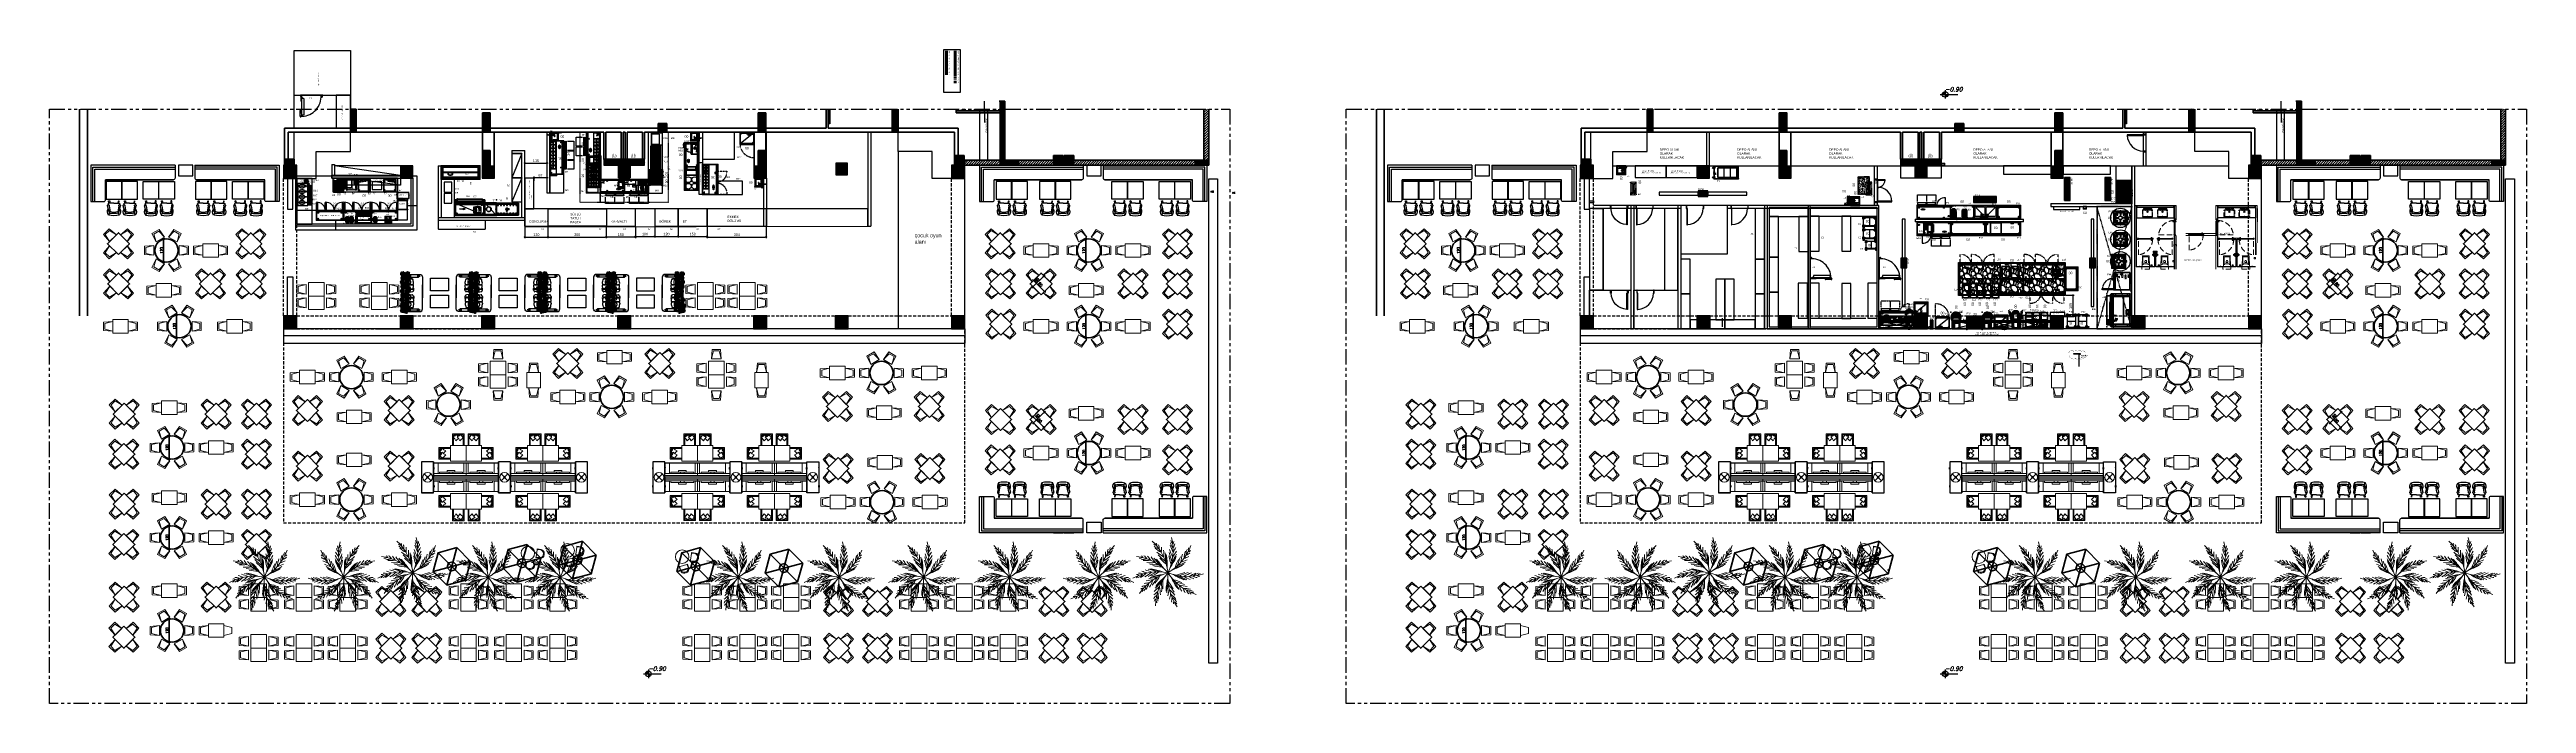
# Model space of a CAD drawing. Header units: millimetres. Extents: x 38967 to 51721, y 49836 to 53207.
import ezdxf
from ezdxf.enums import TextEntityAlignment as Align

# ---------------------------------------------------------------- set-up
doc = ezdxf.new("R2010")
doc.units = ezdxf.units.MM
doc.header["$LTSCALE"] = 5
doc.set_wipeout_variables(frame=1)
for name, pattern in [('( Hidden )', [0.375, 0.25, -0.125]), ('ACAD_ISO07W100', [3, 0, -3]), ('CENTER2', [2.65, 1, -0.2, 1, -0.2, 0.05, -0.2]), ('CONTINUA', [0]), ('DASHED2', [9.525, 6.35, -3.175]), ('HIDDEN', [0.375, 0.25, -0.125]), ('HIDDEN2', [4.7625, 3.175, -1.5875]), ('NASCOSTA', [0.375, 0.25, -0.125]), ('PHANTOM2', [31.75, 15.875, -3.175, 3.175, -3.175, 3.175, -3.175]), ('TRATTEGGIATA', [0.75, 0.5, -0.25]), ('TRATTO-PUNTO', [1, 0.5, -0.25, 0, -0.25])]:
    doc.linetypes.add(name, pattern=pattern)
doc.layers.get('DEFPOINTS').update_dxf_attribs({"linetype": 'CONTINUA'})
for name, color, linetype, lineweight in [('0_agac', 99, 'Continuous', 0), ('A-Area-Mass', 70, 'Continuous', 18), ('A-Glaz-Curt', 52, 'Continuous', 35), ('A-Wall', 113, 'Continuous', 50), ('A740G', 131, 'Continuous', 20), ('alçıpan', 152, 'Continuous', 5), ('dım', 30, 'Continuous', 20), ('G-Mass', 70, 'Continuous', 18), ('KRN-alcipan-profil', 2, 'Continuous', 5), ('NO-Mermer', 190, 'Continuous', 15), ('NO-Vitrifiye', 8, 'Continuous', 0), ('NO-Yesil', 85, 'Continuous', 5), ('tarama', 145, 'Continuous', 15), ('to-DOG_kapi', 136, 'Continuous', 20), ('yz', 54, 'Continuous', 25), ('Zf_', 1, 'Continuous', 40), ('Zf_AYDINLATMA', 6, 'Continuous', 9), ('zf_tefris', 84, 'Continuous', 5)]:
    doc.layers.add(name, color=color, linetype=linetype, lineweight=lineweight)
for name, color, linetype in [('200-EquipBlack-3d', 250, 'Continuous'), ('200-EquipBlackGlass-3d', 250, 'Continuous'), ('200-EquipBlu-3d', 5, 'Continuous'), ('200-EquipBorder-2d', 9, 'Continuous'), ('200-EquipDoors-2d', 252, 'Continuous'), ('200-EquipGlass-3D', 140, 'Continuous'), ('200-EquipGlass3ds-3D', 140, 'Continuous'), ('200-EquipGreen-3d', 3, 'Continuous'), ('200-EquipHidden-2D', 53, 'DASHED2'), ('200-EquipID-2d', 7, 'Continuous'), ('200-EquipInternal-2d', 252, 'Continuous'), ('200-EquipOrange-3d', 30, 'Continuous'), ('200-EquipRed-3d', 1, 'Continuous'), ('200-EquipRemBorder-2d', 21, 'Continuous'), ('200-EquipRemBorder-3d', 7, 'Continuous'), ('200-EquipSteel-3d', 9, 'Continuous'), ('200-EquipWhite-3d', 7, 'Continuous'), ('200-EquipYellow-3D', 2, 'Continuous'), ('200-Glass-3D', 140, 'Continuous'), ('200-Glass3ds-3D', 140, 'Continuous'), ('250-Connections-2d', 6, 'Continuous'), ('250-Cwater-2d', 160, 'Continuous'), ('250-Drain-2D', 140, 'Continuous'), ('250-ele-2d', 20, 'Continuous'), ('250-exhaustdrain-2D', 70, 'Continuous'), ('250-Gas-2D', 50, 'Continuous'), ('250-haccp-2D', 22, 'Continuous'), ('250-Hwater-2d', 200, 'Continuous'), ('ax', 1, 'PHANTOM2'), ('elev3', 8, 'Continuous'), ('HG-001 Duvar', 6, 'Continuous'), ('HG-002 Çizgi', 7, 'Continuous'), ('HG-003 Kapı', 3, 'Continuous'), ('HG-004 Pencere', 150, 'Continuous'), ('HG-005 Yazı', 7, 'Continuous'), ('HG-006 Yazı 001', 1, 'Continuous'), ('HG-007 Yazı 002', 7, 'Continuous'), ('HG-008 Rakam', 1, 'Continuous'), ('HG-009 Tarama', 7, 'Continuous'), ('HG-010 Elk Tes Yazı', 7, 'Continuous'), ('HG-011 Elk Tes Yazı 001', 1, 'Continuous'), ('HG-012 Elk Tes Ölçü', 1, 'Continuous'), ('HG-013 Elk Tes Rakam', 7, 'Continuous'), ('HG-014 Elk Tes İşaretler', 1, 'Continuous'), ('HG-015 Su Tes Yazı', 7, 'Continuous'), ('HG-016 Su Tes Yazı 001', 5, 'Continuous'), ('HG-017 Su Tes Ölçü', 5, 'Continuous'), ('HG-018 Su Tes Rakam', 7, 'Continuous'), ('HG-019 Su Tes İşaretler', 5, 'Continuous'), ('HG-020 Gaz Tes Yazı', 7, 'Continuous'), ('HG-021 Gaz Tes Yazı 001', 3, 'Continuous'), ('HG-022 Gaz Tes Ölçü', 3, 'Continuous'), ('HG-023 Gaz Tes Rakam', 7, 'Continuous'), ('HG-024 Gaz Tes İşaretler', 3, 'Continuous'), ('HG-025 Antet', 7, 'Continuous'), ('HG-026 Antet Yazı', 7, 'Continuous'), ('HG-027 Antet Yazı', 5, 'Continuous'), ('HG-028 Yer Izgarası', 252, 'Continuous'), ('HG-029 Yer Izgarası Rakam', 252, 'Continuous'), ('HG-030 Yer Izgarası Ölçü', 220, 'Continuous'), ('HG-031 Müşteri Mevcut', 30, 'Continuous'), ('HG-032 Müşteri Mevcut Yazı', 30, 'Continuous'), ('HG-033 Müşteri Mevcut Rakam', 30, 'Continuous'), ('HG-034 Soğuk Oda', 1, 'Continuous'), ('HG-035 Soğuk Oda Tarama', 1, 'Continuous'), ('HG-036 Extra', 1, 'Continuous'), ('HG-037 Davlumbaz', 95, 'Continuous'), ('HG-038 Extra', 140, 'Continuous'), ('HG-039 Extra', 32, 'Continuous'), ('HG-040 Konu Başlığı', 1, 'Continuous'), ('HG-041 Ölçü 1', 1, 'Continuous'), ('HG-042 Ölçü 2', 7, 'Continuous'), ('HG-043 Ölçü 3', 4, 'Continuous'), ('HG-044 Extra', 7, 'Continuous'), ('HG-045 Extra', 192, 'Continuous'), ('mar-batarya', 140, 'Continuous'), ('MAR-İZDUSUM', 50, 'ACAD_ISO07W100'), ('str_conc', 6, 'Continuous'), ('trace_down', 8, 'HIDDEN2'), ('wall_gyps', 45, 'Continuous'), ('XA-2638-B1-GF_FURNITURE$0$ZF-FURNITURE', 11, 'Continuous'), ('Yer Izgarası', 40, 'Continuous'), ('ZF_BATARYA', 5, 'Continuous'), ('ZF_OLCU', 8, 'Continuous'), ('ZF_YAZI', 2, 'Continuous')]:
    doc.layers.add(name, color=color, linetype=linetype)
doc.layers.add('200-InsPoint-3D', color=3, linetype='Continuous', plot=False)
doc.styles.add('Arch-Dim', font='romans.shx', dxfattribs={"width": 0.75})
doc.styles.add('Arial', font='arial.ttf')
doc.styles.add('ITALIC', font='italic.shx')
doc.styles.add('Olcu50', font='txt.shx', dxfattribs={"width": 0.7, "height": 15})
doc.styles.add('ROMANS', font='micross.ttf')
doc.styles.add('SIMPLEX', font='simplex')
doc.styles.add('TAKSİM', font='GOTHIC.TTF', dxfattribs={"height": 20})
doc.styles.add('Title-Fine', font='arial.ttf', dxfattribs={"width": 0.55, "height": 11})
doc.linetypes.add('TRACKS2', pattern='A,0,[130,ltypeshp.shx,S=6.35,R=0,X=0,Y=0],-7.62', length=7.62)
doc.dimstyles.new('Copy of iç ölçü100', dxfattribs={"dimscale": 50, "dimtxt": 0.4, "dimasz": 1, "dimexe": 0.15, "dimexo": 0.15, "dimgap": 0.08, "dimtad": 1, "dimdec": 0, "dimzin": 3, "dimdsep": 46, "dimtxsty": 'Arch-Dim', "dimblk": 'ARCHTICK', "dimcen": 2.5, "dimazin": 2, "dimtfac": 0.75, "dimtdec": 0, "dimtix": 1, "dimtmove": 2, "dimatfit": 2, "dimfxl": 1, "dimfxlon": 1, "dimtolj": 1, "dimtzin": 0, "dimarcsym": 0})
doc.dimstyles.new('Halil', dxfattribs={"dimscale": 5, "dimtxt": 2.7, "dimasz": 1, "dimexe": 1.25, "dimexo": 0.625, "dimgap": 1, "dimtad": 1, "dimdec": 0, "dimdsep": 46, "dimtxsty": 'ROMANS', "dimblk": 'ORIGIN', "dimcen": 2.5, "dimclrd": 256, "dimclre": 256, "dimclrt": 256, "dimadec": 0, "dimazin": 0, "dimtfac": 1, "dimtdec": 0, "dimtmove": 0, "dimatfit": 3, "dimldrblk": 'ORIGIN', "dimfxl": 5, "dimtolj": 1, "dimtzin": 0, "dimarcsym": 0})
doc.dimstyles.new('Olcu50', dxfattribs={"dimtxt": 15, "dimasz": 7, "dimexe": 1.25, "dimexo": 0.625, "dimgap": 2.5, "dimtad": 1, "dimdec": 0, "dimzin": 9, "dimtxsty": 'Olcu50', "dimblk": 'CENTIK', "dimcen": 7, "dimse1": 1, "dimse2": 1, "dimclrd": 256, "dimclrt": 10, "dimazin": 2, "dimtfac": 1, "dimtdec": 0, "dimtix": 1, "dimtmove": 0, "dimatfit": 3, "dimldrblk": 'CENTIK', "dimfxl": 1, "dimlwd": -1, "dimarcsym": 0})
pattern_1 = [(45, (221848.91, 11298.529), (-3.5355339, 3.5355339), [])]
pattern_2 = [(45, (0, 0), (-3.5355339, 3.5355339), [])]
pattern_3 = [(135, (208954.85036, -326859.04429), (0.08838834765, 0.08838834765), [])]
pattern_4 = [(135, (208161.31133, -326859.04429), (0.08838834765, 0.08838834765), [])]
pattern_5 = [(45, (-111789.42523, -326859.04429), (-0.08838834765, 0.08838834765), [])]
pattern_6 = [(45, (-110995.8862, -326859.04429), (-0.08838834765, 0.08838834765), [])]
pattern_7 = [(45, (-111390.41415, -326859.04429), (-0.08838834765, 0.08838834765), [])]
pattern_8 = [(135, (207765.26649, -326859.04429), (0.08838834765, 0.08838834765), [])]
pattern_9 = [(45, (-112185.47006, -326859.04429), (-0.08838834765, 0.08838834765), [])]
pattern_10 = [(90, (382.64, -1018.652), (-6.35, 1e-15), []), (180, (382.64, -1018.652), (-1e-15, -6.35), [])]
pattern_11 = [(45, (215171.9703, 11298.529), (-3.5355339, 3.5355339), [])]
pattern_12 = [(135, (202277.91052, -326859.04429), (0.08838834765, 0.08838834765), [])]
pattern_13 = [(135, (201484.37149, -326859.04429), (0.08838834765, 0.08838834765), [])]
pattern_14 = [(45, (-118466.36507, -326859.04429), (-0.08838834765, 0.08838834765), [])]
pattern_15 = [(45, (-117672.82603, -326859.04429), (-0.08838834765, 0.08838834765), [])]
pattern_16 = [(45, (-118067.35399, -326859.04429), (-0.08838834765, 0.08838834765), [])]
pattern_17 = [(135, (201088.32665, -326859.04429), (0.08838834765, 0.08838834765), [])]
pattern_18 = [(45, (-118862.4099, -326859.04429), (-0.08838834765, 0.08838834765), [])]

# ---------------------------------------------------------------- blocks, each defined once
blk = doc.blocks.new('wetwetewy')
for points in [[(-174214, 40392), (-174200, 40392), (-174200, 40407, 0.414214)], [(-174185, 40392), (-174200, 40392), (-174200, 40377, 0.414214)]]:
    blk.add_hatch(color=256).paths.add_polyline_path(points)
for p, q in [((-174225, 40392), (-174135, 40392)), ((-174200, 40414), (-174200, 40370))]:
    blk.add_line(p, q)
blk.add_circle((-174200, 40392), 14.6)
at = {"layer": 'A740G', "style": 'ITALIC'}
blk.add_text('-0.90', height=22, dxfattribs=at).set_placement((-174201, 40407))
blk = doc.blocks.new('_ArchTick')
at = {"color": 0, "linetype": 'ByBlock', "const_width": 0.015}
blk.add_lwpolyline([(-0.05, -0.05), (0.05, 0.05)], dxfattribs=at)
blk = doc.blocks.new('*D105')
at = {"layer": 'DEFPOINTS', "color": 0, "transparency": 16777216}
for p in [(50458, 52891), (50492, 52891), (50492, 52881)]:
    blk.add_point(p, dxfattribs=at)
at = {"layer": 'dım', "color": 0, "lineweight": -2, "transparency": 16777216}
for p, q in [((50458, 52891), (50458, 52941)), ((50484, 52891), (50451, 52891)), ((50485, 52881), (50451, 52881)), ((50458, 52881), (50458, 52891)), ((50458, 52881), (50458, 52831))]:
    blk.add_line(p, q, dxfattribs=at)
at = {"layer": 'dım', "color": 0, "lineweight": -2, "transparency": 16777216, "xscale": 50, "yscale": 50, "zscale": 50}
for p, rotation in [((50458, 52891), 270), ((50458, 52881), 90)]:
    blk.add_blockref('_ArchTick', p, dxfattribs=dict(at, rotation=rotation))
at = {"layer": 'dım', "color": 0, "transparency": 16777216, "insert": (50444, 52886), "char_height": 20, "attachment_point": 5, "rotation": 90, "style": 'Arch-Dim'}
blk.add_mtext('\\A1;10', dxfattribs=at)
blk = doc.blocks.new('rtretert_3')
at = {"layer": 'G-Mass', "linetype": 'Continuous', "lineweight": 40}
h = blk.add_hatch(dxfattribs=at)
h.set_pattern_fill('_U', color=74, scale=5, angle=45, style=0, pattern_type=0)
h.set_pattern_definition(pattern_2)
h.paths.add_polyline_path([(-145872, 39694), (-145872, 39594), (-145912, 39594), (-145912, 39694)], flags=0)
h = blk.add_hatch(dxfattribs=at)
h.set_pattern_fill('_U', color=74, scale=5, angle=45, style=0, pattern_type=0)
h.set_pattern_definition(pattern_2)
h.paths.add_polyline_path([(-145872, 39499), (-145872, 39424), (-145912, 39424), (-145912, 39499)], flags=0)
at = {"layer": 'G-Mass', "color": 11, "linetype": 'HIDDEN2', "lineweight": 25}
for p, q in [((-145912, 39694), (-145872, 39694)), ((-145912, 39594), (-145912, 39694)), ((-145872, 39694), (-145872, 39594)), ((-145872, 39594), (-145912, 39594)), ((-145912, 39499), (-145872, 39499)), ((-145912, 39424), (-145912, 39499)), ((-145872, 39424), (-145912, 39424)), ((-145872, 39499), (-145872, 39424))]:
    blk.add_line(p, q, dxfattribs=at)
at = {"layer": 'G-Mass', "color": 70, "linetype": 'Continuous', "lineweight": 18}
for p, q in [((-145912, 39694), (-145912, 39594)), ((-145872, 39694), (-145912, 39694)), ((-145872, 39594), (-145872, 39694)), ((-145912, 39594), (-145872, 39594)), ((-145912, 39499), (-145912, 39424)), ((-145872, 39499), (-145912, 39499)), ((-145912, 39424), (-145872, 39424)), ((-145872, 39424), (-145872, 39499))]:
    blk.add_line(p, q, dxfattribs=at)
at = {"layer": 'G-Mass', "color": 114, "linetype": 'Continuous', "lineweight": 35}
for p, q in [((-145912, 39594), (-145912, 39694)), ((-145912, 39694), (-145872, 39694)), ((-145872, 39694), (-145872, 39594)), ((-145872, 39594), (-145912, 39594)), ((-145912, 39424), (-145912, 39499)), ((-145912, 39499), (-145872, 39499)), ((-145872, 39424), (-145912, 39424)), ((-145872, 39499), (-145872, 39424))]:
    blk.add_line(p, q, dxfattribs=at)
blk = doc.blocks.new('rtretert_4')
at = {"layer": 'G-Mass', "linetype": 'Continuous', "lineweight": 40}
h = blk.add_hatch(dxfattribs=at)
h.set_pattern_fill('_U', color=74, scale=5, angle=45, style=0, pattern_type=0)
h.set_pattern_definition(pattern_2)
h.paths.add_polyline_path([(-145872, 39694), (-145872, 39594), (-145912, 39594), (-145912, 39694)], flags=0)
h = blk.add_hatch(dxfattribs=at)
h.set_pattern_fill('_U', color=74, scale=5, angle=45, style=0, pattern_type=0)
h.set_pattern_definition(pattern_2)
h.paths.add_polyline_path([(-145872, 39499), (-145872, 39424), (-145912, 39424), (-145912, 39499)], flags=0)
at = {"layer": 'G-Mass', "color": 11, "linetype": 'HIDDEN2', "lineweight": 25}
for p, q in [((-145912, 39694), (-145872, 39694)), ((-145912, 39594), (-145912, 39694)), ((-145872, 39694), (-145872, 39594)), ((-145872, 39594), (-145912, 39594)), ((-145912, 39499), (-145872, 39499)), ((-145912, 39424), (-145912, 39499)), ((-145872, 39424), (-145912, 39424)), ((-145872, 39499), (-145872, 39424))]:
    blk.add_line(p, q, dxfattribs=at)
at = {"layer": 'G-Mass', "color": 70, "linetype": 'Continuous', "lineweight": 18}
for p, q in [((-145912, 39694), (-145912, 39594)), ((-145872, 39694), (-145912, 39694)), ((-145872, 39594), (-145872, 39694)), ((-145912, 39594), (-145872, 39594)), ((-145912, 39499), (-145912, 39424)), ((-145872, 39499), (-145912, 39499)), ((-145912, 39424), (-145872, 39424)), ((-145872, 39424), (-145872, 39499))]:
    blk.add_line(p, q, dxfattribs=at)
at = {"layer": 'G-Mass', "color": 114, "linetype": 'Continuous', "lineweight": 35}
for p, q in [((-145912, 39594), (-145912, 39694)), ((-145912, 39694), (-145872, 39694)), ((-145872, 39694), (-145872, 39594)), ((-145872, 39594), (-145912, 39594)), ((-145912, 39424), (-145912, 39499)), ((-145912, 39499), (-145872, 39499)), ((-145872, 39424), (-145912, 39424)), ((-145872, 39499), (-145872, 39424))]:
    blk.add_line(p, q, dxfattribs=at)
blk = doc.blocks.new('ymasa')
for p, q in [((92457, 422479), (92461, 422484)), ((92481, 422441), (92463, 422452)), ((92481, 422420), (92463, 422409)), ((92482, 422443), (92480, 422444)), ((92482, 422418), (92480, 422417)), ((92481, 422441), (92482, 422443)), ((92481, 422420), (92482, 422418)), ((92487, 422490), (92505, 422479)), ((92504, 422477), (92501, 422478)), ((92505, 422479), (92504, 422477)), ((92457, 422383), (92461, 422377)), ((92487, 422371), (92505, 422383)), ((92504, 422385), (92501, 422383)), ((92505, 422383), (92504, 422385))]:
    blk.add_line(p, q)
for points in [[(92467, 422453, -0.377987), (92461, 422476), (92465, 422482, -0.377987), (92489, 422486)], [(92467, 422409, 0.377987), (92461, 422385), (92465, 422380, 0.377987), (92489, 422375)], [(92489, 422486), (92501, 422478, -0.414214), (92502, 422475), (92483, 422445, -0.414214), (92480, 422444), (92467, 422453)], [(92489, 422375), (92501, 422383, 0.414214), (92502, 422387), (92483, 422416, 0.414214), (92480, 422417), (92467, 422409)]]:
    blk.add_lwpolyline(points, format="xyb")
blk.add_circle((92527, 422431), 35)
for centre, start, end in [((92473, 422468), 147.3441, 237.3441), ((92473, 422393), 122.6559, 212.6559), ((92477, 422474), 57.3441, 147.3441), ((92477, 422387), 212.6559, 302.6559)]:
    blk.add_arc(centre, 19, start, end)
blk = doc.blocks.new('palmiye')
at = {"layer": '0_agac'}
for centre, radius, start, end in [((654, 117), 678, 161.8706, 201.5936), ((386, 440), 678, 197.8706, 237.5936), ((-227, 187), 35.1, 209.7791, 269.0395), ((-187, 190), 83.5, 218.879, 257.5346), ((136, 797), 800, 242.1883, 247.1386), ((-309, 182), 80.8, 344.4321, 14.3515), ((175, 744), 800, 240.5673, 247.2107), ((-365, 123), 164, 353.4391, 21.0127), ((216, 698), 800, 238.9483, 247.3077), ((-604, 49), 426, 2.0526, 14.8318), ((-659, -21), 521, 3.5529, 15.111), ((-787, -165), 702, 10.6755, 20.6307), ((-695, -209), 644, 13.0347, 23.4268), ((668, 426), 800, 202.9483, 211.3077), ((675, 385), 800, 201.6825, 211.4019), ((682, 355), 800, 200.5186, 211.4981), ((661, 487), 800, 204.5673, 211.2107), ((661, 554), 800, 206.1883, 211.1386), ((43, 251), 83.5, 182.879, 221.5346), ((9, 273), 35.1, 173.7791, 233.0395), ((-378, 383), 426, 326.0526, 338.8318), ((-463, 358), 521, 327.5529, 339.111), ((-141, 302), 164, 317.4391, 345.0127), ((-652, 317), 702, 334.6755, 344.6307), ((-61, 317), 80.8, 308.4321, 338.3515), ((-603, 227), 644, 337.0347, 347.4268), ((610, -473), 678, 110.1725, 149.8955), ((814, -348), 800, 148.8205, 159.8), ((833, -323), 800, 149.9844, 159.7037), ((-82, 582), 644, 285.3366, 295.7287), ((861, -292), 800, 151.2501, 159.6096), ((-42, 676), 702, 282.9774, 292.9325), ((905, -249), 800, 152.8691, 159.5126), ((107, 553), 521, 275.8548, 287.4128), ((957, -208), 800, 154.4902, 159.4404), ((179, 501), 426, 274.3545, 287.1337), ((262, 266), 164, 265.741, 293.3146), ((337, 90), 83.5, 131.1808, 169.8364), ((332, 130), 35.1, 122.081, 181.3414), ((324, 212), 80.8, 256.734, 286.6534), ((-32, 543), 678, 234.9681, 274.6912), ((-419, 382), 678, 270.9681, 310.6912), ((-369, -28), 35.1, 246.8767, 306.1371), ((-431, -82), 80.8, 21.5297, 51.4491), ((-374, -359), 80.8, 57.5297, 87.4491), ((-339, -2), 83.5, 255.9765, 294.6321), ((-440, -163), 164, 30.5366, 58.1102), ((-355, -279), 35.1, 282.8767, 342.1371), ((-334, -430), 164, 66.5366, 94.1102), ((-586, -366), 426, 39.1502, 51.9294), ((-448, 677), 800, 279.2858, 284.2361), ((-333, -680), 426, 75.1502, 87.9294), ((-346, -240), 83.5, 291.9765, 330.6321), ((-385, 658), 800, 277.6648, 284.3082), ((-588, -455), 521, 40.6505, 52.2085), ((-281, -752), 521, 76.6505, 88.2085), ((-834, 245), 800, 315.2858, 320.2361), ((-628, 57), 678, 304.0339, 343.7569), ((-324, 646), 800, 276.0458, 284.4052), ((-604, -647), 702, 47.7731, 57.7282), ((-181, -917), 702, 83.7731, 93.7282), ((-772, 268), 800, 313.6648, 320.3082), ((-282, 642), 800, 274.7801, 284.4994), ((-251, 640), 800, 273.6161, 284.5957), ((-503, -627), 644, 50.1322, 60.5244), ((-112, -842), 644, 86.1322, 96.5244), ((246, 669), 800, 237.6825, 247.4019), ((-715, 294), 800, 312.0458, 320.4052), ((270, 649), 800, 236.5186, 247.4981), ((-679, 314), 800, 310.7801, 320.4994), ((-653, 331), 800, 309.6161, 320.5957), ((280, -902), 702, 116.8388, 126.794), ((297, -801), 644, 119.198, 129.5901), ((-828, -178), 800, 345.1116, 353.471), ((-642, -266), 678, 331.6319, 11.355), ((-809, -141), 800, 343.8458, 353.5652), ((-796, -113), 800, 342.6819, 353.6614), ((607, -695), 702, 144.4368, 154.392), ((575, -598), 644, 146.796, 157.1882), ((314, -745), 678, 75.6722, 115.3952), ((-55, -806), 678, 43.6319, 83.355), ((-436, -631), 678, 7.6319, 47.355), ((-712, -495), 800, 10.2799, 21.2595), ((-710, -526), 800, 11.4439, 21.1632), ((-710, -568), 800, 12.7096, 21.069), ((-359, -858), 800, 46.2799, 57.2595), ((553, -758), 800, 114.3202, 125.2997), ((140, -944), 800, 82.2799, 93.2595), ((-339, -882), 800, 47.4439, 57.1632), ((743, -185), 644, 182.796, 193.1882), ((-315, -916), 800, 48.7096, 57.069), ((583, -749), 800, 115.4841, 125.2035), ((827, -244), 702, 180.4368, 190.392), ((171, -952), 800, 83.4439, 93.1632), ((341, 516), 644, 250.8363, 261.2284), ((636, 249), 644, 218.796, 229.1882), ((674, -363), 521, 173.3143, 184.8723), ((-282, -968), 800, 50.3286, 56.972), ((623, -738), 800, 116.7498, 125.1093), ((210, -965), 800, 84.7096, 93.069), ((427, 571), 702, 248.4771, 258.4323), ((739, 249), 702, 216.4368, 226.392), ((684, -728), 800, 118.3688, 125.0123), ((267, -988), 800, 86.3286, 92.972), ((480, 385), 521, 241.3545, 252.9126), ((685, 64), 521, 209.3143, 220.8723), ((326, -1019), 800, 87.9496, 92.8999), ((667, -23), 426, 207.814, 220.5932), ((750, -723), 800, 119.9899, 124.9402), ((511, 301), 426, 239.8542, 252.6334), ((484, -193), 164, 199.2004, 226.774), ((352, -331), 83.5, 64.6403, 103.2959), ((446, 60), 164, 231.2407, 258.8143), ((408, -127), 83.5, 96.6805, 135.3361), ((387, -312), 35.1, 55.5404, 114.8009), ((459, -271), 80.8, 190.1934, 220.1128), ((427, -91), 35.1, 87.5807, 146.8411), ((466, -19), 80.8, 222.2337, 252.1531), ((-186, -539), 80.8, 90.5954, 120.5148), ((-114, -577), 164, 99.6024, 127.176), ((23, -785), 426, 108.2159, 120.9952), ((-214, -461), 35.1, 315.9424, 15.2029), ((106, -818), 521, 109.7162, 121.2743), ((-228, -424), 83.5, 325.0423, 3.6979), ((-901, -283), 800, 348.3516, 353.3019), ((-861, -231), 800, 346.7306, 353.374), ((26, -590), 80.8, 118.1934, 148.1128), ((108, -589), 164, 127.2004, 154.774), ((326, -711), 426, 135.814, 148.5932), ((414, -702), 521, 137.3143, 148.8723), ((-35, -534), 35.1, 343.5404, 42.8009), ((-64, -507), 83.5, 352.6403, 31.2959), ((-726, -694), 800, 15.9496, 20.8999), ((-715, -629), 800, 14.3286, 20.972), ((608, -423), 426, 171.814, 184.5932), ((-253, -1028), 800, 51.9496, 56.8999), ((360, -453), 164, 163.2004, 190.774), ((172, -487), 83.5, 28.6403, 67.2959), ((294, -501), 80.8, 154.1934, 184.1128), ((212, -491), 35.1, 19.5404, 78.8009)]:
    blk.add_arc(centre, radius, start, end, dxfattribs=at)
blk = doc.blocks.new('XA-2638-B1-GF_FURNITURE$0$A$C48005BF1')
at = {"layer": 'XA-2638-B1-GF_FURNITURE$0$ZF-FURNITURE', "linetype": 'Continuous'}
for p, q in [((12, 41), (4, 31)), ((4, 31), (9, 28)), ((9, 28), (16, 38)), ((13, 50), (10, 46)), ((36, 27), (11, 41)), ((37, 84), (12, 59)), ((20, 54), (42, 80)), ((36, 27), (62, 12)), ((42, 80), (37, 84)), ((44, 90), (43, 101)), ((52, 3), (56, 15)), ((60, 13), (56, 1)), ((66, 13), (69, 18)), ((68, 26), (80, 59)), ((85, 56), (76, 21)), ((80, 59), (85, 56)), ((87, 65), (97, 70))]:
    blk.add_line(p, q, dxfattribs=at)
at = {"layer": 'XA-2638-B1-GF_FURNITURE$0$ZF-FURNITURE'}
for p, q in [((24, 71), (44, 90)), ((52, 3), (56, 2)), ((81, 38), (87, 65))]:
    blk.add_line(p, q, dxfattribs=at)
at = {"layer": 'XA-2638-B1-GF_FURNITURE$0$ZF-FURNITURE', "linetype": 'Continuous'}
for centre, radius, start, end in [((12, 44), 3.1, 150, 240), ((15, 55), 4.91, 131.5651, 348.435), ((20, -2), 106, 42.9385, 77.0615), ((-33, -94), 199, 63.9221, 67.1527), ((-33, -94), 199, 52.8473, 63.9221), ((63, 15), 3.1, 240, 330), ((71, 22), 4.91, 131.5651, 348.435)]:
    blk.add_arc(centre, radius, start, end, dxfattribs=at)
at = {"layer": 'XA-2638-B1-GF_FURNITURE$0$ZF-FURNITURE'}
for centre, radius, start, end in [((56, 72), 31.8, 113.3352, 181.6855), ((26, 10), 72.7, 42.5985, 77.4015), ((66, 66), 31.8, 298.3145, 6.6648)]:
    blk.add_arc(centre, radius, start, end, dxfattribs=at)
blk = doc.blocks.new('CENTIK')
for p, q in [((-1, 0), (1, 0)), ((-0.6, -0.6), (0.6, 0.6)), ((0, 1), (0, -1))]:
    blk.add_line(p, q)
blk = doc.blocks.new('*D103')
at = {"layer": 'DEFPOINTS', "color": 0, "transparency": 16777216}
for p in [(50996, 52231), (50981, 52111), (50996, 52111)]:
    blk.add_point(p, dxfattribs=at)
at = {"layer": 'Zf_', "transparency": 16777216}
blk.add_line((50981, 52224), (50981, 52118), dxfattribs=at)
at = {"layer": 'Zf_', "transparency": 16777216, "xscale": 7, "yscale": 7, "zscale": 7}
for p, rotation in [((50981, 52231), 90), ((50981, 52111), 270)]:
    blk.add_blockref('CENTIK', p, dxfattribs=dict(at, rotation=rotation))
at = {"layer": 'Zf_', "color": 10, "transparency": 16777216, "insert": (50971, 52171), "char_height": 15, "attachment_point": 5, "rotation": 90, "style": 'Olcu50'}
blk.add_mtext('120', dxfattribs=at)
blk = doc.blocks.new('*D111')
at = {"layer": 'DEFPOINTS', "color": 0, "transparency": 16777216}
for p in [(50693, 51998), (50750, 51942), (50767, 51959)]:
    blk.add_point(p, dxfattribs=at)
at = {"layer": 'Zf_', "transparency": 16777216}
blk.add_line((50716, 52011), (50763, 51964), dxfattribs=at)
for p, xscale, yscale, zscale, rotation in [((50711, 52016), 7, 7, 7, 135.0000000000148), ((50767, 51959), 7.000000000000001, 7.000000000000001, 7.000000000000001, 315.0000000000147)]:
    blk.add_blockref('CENTIK', p, dxfattribs=dict(at, xscale=xscale, yscale=yscale, zscale=zscale, rotation=rotation))
at = {"layer": 'Zf_', "color": 10, "transparency": 16777216, "insert": (50746, 51995), "char_height": 15, "attachment_point": 5, "rotation": 315, "style": 'Olcu50'}
blk.add_mtext('80', dxfattribs=at)
blk = doc.blocks.new('*D112')
at = {"layer": 'DEFPOINTS', "color": 0, "transparency": 16777216}
for p in [(50750, 52055), (50693, 51998), (50708, 51983)]:
    blk.add_point(p, dxfattribs=at)
at = {"layer": 'Zf_', "transparency": 16777216}
blk.add_line((50760, 52035), (50713, 51988), dxfattribs=at)
at = {"layer": 'Zf_', "transparency": 16777216, "xscale": 7, "yscale": 7, "zscale": 7}
for p, rotation in [((50764, 52040), 45.0000000000147), ((50708, 51983), 225.0000000000148)]:
    blk.add_blockref('CENTIK', p, dxfattribs=dict(at, rotation=rotation))
at = {"layer": 'Zf_', "color": 10, "transparency": 16777216, "insert": (50729, 52019), "char_height": 15, "attachment_point": 5, "rotation": 45, "style": 'Olcu50'}
blk.add_mtext('80', dxfattribs=at)
blk = doc.blocks.new('*D104')
at = {"layer": 'DEFPOINTS', "color": 0, "transparency": 16777216}
for p in [(50996, 51840), (50981, 51720), (50996, 51720)]:
    blk.add_point(p, dxfattribs=at)
at = {"layer": 'Zf_', "transparency": 16777216}
blk.add_line((50981, 51833), (50981, 51727), dxfattribs=at)
at = {"layer": 'Zf_', "transparency": 16777216, "xscale": 7, "yscale": 7, "zscale": 7}
for p, rotation in [((50981, 51840), 90), ((50981, 51720), 270)]:
    blk.add_blockref('CENTIK', p, dxfattribs=dict(at, rotation=rotation))
at = {"layer": 'Zf_', "color": 10, "transparency": 16777216, "insert": (50971, 51780), "char_height": 15, "attachment_point": 5, "rotation": 90, "style": 'Olcu50'}
blk.add_mtext('120', dxfattribs=at)
blk = doc.blocks.new('*D106')
at = {"layer": 'DEFPOINTS', "color": 0, "transparency": 16777216}
for p in [(46247, 52231), (46232, 52111), (46247, 52111)]:
    blk.add_point(p, dxfattribs=at)
at = {"layer": 'Zf_', "transparency": 16777216}
blk.add_line((46232, 52224), (46232, 52118), dxfattribs=at)
at = {"layer": 'Zf_', "transparency": 16777216, "xscale": 7, "yscale": 7, "zscale": 7}
for p, rotation in [((46232, 52231), 90), ((46232, 52111), 270)]:
    blk.add_blockref('CENTIK', p, dxfattribs=dict(at, rotation=rotation))
at = {"layer": 'Zf_', "color": 10, "transparency": 16777216, "insert": (46222, 52171), "char_height": 15, "attachment_point": 5, "rotation": 90, "style": 'Olcu50'}
blk.add_mtext('120', dxfattribs=at)
blk = doc.blocks.new('*D107')
at = {"layer": 'DEFPOINTS', "color": 0, "transparency": 16777216}
for p in [(46313, 51840), (46298, 51720), (46313, 51720)]:
    blk.add_point(p, dxfattribs=at)
at = {"layer": 'Zf_', "transparency": 16777216}
blk.add_line((46298, 51833), (46298, 51727), dxfattribs=at)
at = {"layer": 'Zf_', "transparency": 16777216, "xscale": 7, "yscale": 7, "zscale": 7}
for p, rotation in [((46298, 51840), 90), ((46298, 51720), 270)]:
    blk.add_blockref('CENTIK', p, dxfattribs=dict(at, rotation=rotation))
at = {"layer": 'Zf_', "color": 10, "transparency": 16777216, "insert": (46288, 51780), "char_height": 15, "attachment_point": 5, "rotation": 90, "style": 'Olcu50'}
blk.add_mtext('120', dxfattribs=at)
blk = doc.blocks.new('*D108')
at = {"layer": 'DEFPOINTS', "color": 0, "transparency": 16777216}
for p in [(46260, 51215), (46275, 51215), (46275, 51095)]:
    blk.add_point(p, dxfattribs=at)
at = {"layer": 'Zf_', "transparency": 16777216}
blk.add_line((46260, 51102), (46260, 51208), dxfattribs=at)
at = {"layer": 'Zf_', "transparency": 16777216, "xscale": 7, "yscale": 7, "zscale": 7}
for p, rotation in [((46260, 51215), 90), ((46260, 51095), 270)]:
    blk.add_blockref('CENTIK', p, dxfattribs=dict(at, rotation=rotation))
at = {"layer": 'Zf_', "color": 10, "transparency": 16777216, "insert": (46250, 51155), "char_height": 15, "attachment_point": 5, "rotation": 90, "style": 'Olcu50'}
blk.add_mtext('120', dxfattribs=at)
blk = doc.blocks.new('*D109')
at = {"layer": 'DEFPOINTS', "color": 0, "transparency": 16777216}
for p in [(50981, 51187), (50996, 51187), (50996, 51067)]:
    blk.add_point(p, dxfattribs=at)
at = {"layer": 'Zf_', "transparency": 16777216}
blk.add_line((50981, 51074), (50981, 51180), dxfattribs=at)
at = {"layer": 'Zf_', "transparency": 16777216, "xscale": 7, "yscale": 7, "zscale": 7}
for p, rotation in [((50981, 51187), 90), ((50981, 51067), 270)]:
    blk.add_blockref('CENTIK', p, dxfattribs=dict(at, rotation=rotation))
at = {"layer": 'Zf_', "color": 10, "transparency": 16777216, "insert": (50971, 51127), "char_height": 15, "attachment_point": 5, "rotation": 90, "style": 'Olcu50'}
blk.add_mtext('120', dxfattribs=at)
blk = doc.blocks.new('*D113')
at = {"layer": 'DEFPOINTS', "color": 0, "transparency": 16777216}
for p in [(50693, 51300), (50750, 51356), (50767, 51338)]:
    blk.add_point(p, dxfattribs=at)
at = {"layer": 'Zf_', "transparency": 16777216}
blk.add_line((50716, 51287), (50763, 51334), dxfattribs=at)
at = {"layer": 'Zf_', "transparency": 16777216, "xscale": 7, "yscale": 7, "zscale": 7}
for p, rotation in [((50711, 51282), 224.9999999999852), ((50767, 51338), 44.99999999998526)]:
    blk.add_blockref('CENTIK', p, dxfattribs=dict(at, rotation=rotation))
at = {"layer": 'Zf_', "color": 10, "transparency": 16777216, "insert": (50732, 51317), "char_height": 15, "attachment_point": 5, "rotation": 45, "style": 'Olcu50'}
blk.add_mtext('80', dxfattribs=at)
blk = doc.blocks.new('*D114')
at = {"layer": 'DEFPOINTS', "color": 0, "transparency": 16777216}
for p in [(50693, 51300), (50708, 51314), (50750, 51243)]:
    blk.add_point(p, dxfattribs=at)
at = {"layer": 'Zf_', "transparency": 16777216}
blk.add_line((50760, 51263), (50713, 51310), dxfattribs=at)
at = {"layer": 'Zf_', "transparency": 16777216, "xscale": 7, "yscale": 7, "zscale": 7}
for p, rotation in [((50708, 51314), 134.9999999999853), ((50764, 51258), 314.9999999999853)]:
    blk.add_blockref('CENTIK', p, dxfattribs=dict(at, rotation=rotation))
at = {"layer": 'Zf_', "color": 10, "transparency": 16777216, "insert": (50743, 51293), "char_height": 15, "attachment_point": 5, "rotation": 315, "style": 'Olcu50'}
blk.add_mtext('80', dxfattribs=at)
blk = doc.blocks.new('*D110')
at = {"layer": 'DEFPOINTS', "color": 0, "transparency": 16777216}
for p in [(46260, 50751), (46275, 50751), (46275, 50631)]:
    blk.add_point(p, dxfattribs=at)
at = {"layer": 'Zf_', "transparency": 16777216}
blk.add_line((46260, 50638), (46260, 50744), dxfattribs=at)
at = {"layer": 'Zf_', "transparency": 16777216, "xscale": 7, "yscale": 7, "zscale": 7}
for p, rotation in [((46260, 50751), 90), ((46260, 50631), 270)]:
    blk.add_blockref('CENTIK', p, dxfattribs=dict(at, rotation=rotation))
at = {"layer": 'Zf_', "color": 10, "transparency": 16777216, "insert": (46250, 50691), "char_height": 15, "attachment_point": 5, "rotation": 90, "style": 'Olcu50'}
blk.add_mtext('120', dxfattribs=at)
blk = doc.blocks.new('*D102')
at = {"layer": 'DEFPOINTS', "color": 0, "transparency": 16777216}
for p in [(46260, 50272), (46275, 50272), (46275, 50152)]:
    blk.add_point(p, dxfattribs=at)
at = {"layer": 'Zf_', "transparency": 16777216}
blk.add_line((46260, 50159), (46260, 50265), dxfattribs=at)
at = {"layer": 'Zf_', "transparency": 16777216, "xscale": 7, "yscale": 7, "zscale": 7}
for p, rotation in [((46260, 50272), 90), ((46260, 50152), 270)]:
    blk.add_blockref('CENTIK', p, dxfattribs=dict(at, rotation=rotation))
at = {"layer": 'Zf_', "color": 10, "transparency": 16777216, "insert": (46250, 50212), "char_height": 15, "attachment_point": 5, "rotation": 90, "style": 'Olcu50'}
blk.add_mtext('120', dxfattribs=at)
blk = doc.blocks.new('EWFRR')
at = {"layer": 'NO-Vitrifiye', "linetype": 'Continuous'}
for p, q in [((49945, 40019), (49945, 40000)), ((49950, 40024), (49976, 40024)), ((49950, 39995), (49976, 39995)), ((49969, 40014), (49974, 40014)), ((49969, 40005), (49974, 40005)), ((49975, 40006), (49975, 40013)), ((49981, 40019), (49981, 40000))]:
    blk.add_line(p, q, dxfattribs=at)
at = {"layer": 'NO-Vitrifiye', "color": 4, "linetype": 'CENTER2', "ltscale": 30}
for p, q in [((49986, 40022), (49983, 40022)), ((49986, 39996), (49983, 39996)), ((49985, 40024), (49985, 40021)), ((49985, 39995), (49985, 39998))]:
    blk.add_line(p, q, dxfattribs=at)
at = {"layer": 'NO-Vitrifiye', "linetype": 'Continuous', "flags": 128}
blk.add_lwpolyline([(49995, 40028, 0.414214), (49995, 40028), (49994, 40028), (49942, 40027), (49942, 40027, 0.39943), (49941, 40027, 0.025374), (49941, 39992, 0.39943), (49942, 39992), (49942, 39992), (49994, 39991), (49995, 39991, 0.414214), (49995, 39991)], format="xyb", close=True, dxfattribs=at)
at = {"layer": 'NO-Vitrifiye', "linetype": 'Continuous'}
for centre in [(49985, 40022), (49985, 39996)]:
    blk.add_circle(centre, 0.75, dxfattribs=at)
for centre, radius, start, end in [((49950, 40019), 5, 90, 180), ((49950, 40000), 5, 180, 270), ((49969, 40009), 4.93, 96.0722, 263.9278), ((49976, 40019), 5, 0, 90), ((49976, 40000), 5, 270, 0)]:
    blk.add_arc(centre, radius, start, end, dxfattribs=at)
at = {"layer": 'NO-Vitrifiye', "linetype": 'Continuous', "ltscale": 30}
for centre, start, end in [((49974, 40013), 0, 90), ((49974, 40006), 270, 0)]:
    blk.add_arc(centre, 1.5, start, end, dxfattribs=at)
blk = doc.blocks.new('dfsfd')
at = {"layer": 'NO-Vitrifiye', "linetype": 'Continuous'}
for p, q in [((30749, 7671), (30742, 7671)), ((30742, 7671), (30742, 7671)), ((30742, 7670), (30742, 7671)), ((30742, 7670), (30742, 7670)), ((30749, 7670), (30742, 7670)), ((30748, 7670), (30743, 7670)), ((30743, 7670), (30743, 7670)), ((30747, 7670), (30744, 7670)), ((30744, 7670), (30744, 7668)), ((30744, 7670), (30744, 7670)), ((30744, 7668), (30747, 7668)), ((30745, 7670), (30745, 7670)), ((30745, 7670), (30745, 7670)), ((30746, 7670), (30746, 7670)), ((30747, 7668), (30747, 7670)), ((30747, 7670), (30747, 7670)), ((30747, 7670), (30747, 7670)), ((30748, 7670), (30748, 7670)), ((30749, 7671), (30749, 7671)), ((30749, 7671), (30749, 7670)), ((30749, 7670), (30749, 7670))]:
    blk.add_line(p, q, dxfattribs=at)
at = {"layer": 'NO-Vitrifiye', "linetype": 'CENTER2'}
blk.add_line((30748, 7671), (30744, 7671), dxfattribs=at)
at = {"layer": 'NO-Vitrifiye', "ltscale": 20}
blk.add_line((30761, 7670), (30796, 7670), dxfattribs=at)
at = {"layer": 'NO-Vitrifiye'}
for p, q in [((30807, 7670), (30807, 7671)), ((30809, 7670), (30809, 7671)), ((30817, 7610), (30824, 7610))]:
    blk.add_line(p, q, dxfattribs=at)
at = {"layer": 'NO-Vitrifiye', "linetype": '( Hidden )', "ltscale": 20}
blk.add_lwpolyline([(30758, 7684), (30758, 7671), (30798, 7671), (30798, 7684)], close=True, dxfattribs=at)
at = {"layer": 'NO-Vitrifiye'}
for points in [[(30813, 7607), (30817, 7610), (30813, 7613)], [(30821, 7616), (30821, 7619), (30820, 7619), (30820, 7616)], [(30820, 7619), (30820, 7619), (30821, 7619), (30821, 7619)]]:
    blk.add_lwpolyline(points, close=True, dxfattribs=at)
for points in [[(30821, 7611), (30821, 7616), (30817, 7616), (30817, 7604), (30821, 7604), (30821, 7609)], [(30823, 7611), (30819, 7611), (30819, 7609), (30823, 7609), (30823, 7611)], [(30823, 7608), (30823, 7613), (30824, 7613), (30824, 7608), (30823, 7608)]]:
    blk.add_lwpolyline(points, dxfattribs=at)
for points in [[(30821, 7604, -0.049047), (30821, 7603, -0.840821), (30820, 7603)], [(30820, 7604, -0.04799), (30820, 7603), (30820, 7604)]]:
    blk.add_lwpolyline(points, format="xyb", dxfattribs=at)
for radius in [4.75, 0.525]:
    blk.add_circle((30808, 7666), radius, dxfattribs=at)
at = {"layer": 'NO-Vitrifiye', "linetype": 'Continuous'}
for centre, radius, start, end in [((30742, 7670), 0.12, 180, 270), ((30744, 7670), 0.03, 90, 180), ((30744, 7668), 0.07, 180, 270), ((30747, 7670), 0.03, 0, 90), ((30747, 7668), 0.07, 270, 0), ((30749, 7670), 0.12, 270, 0)]:
    blk.add_arc(centre, radius, start, end, dxfattribs=at)
at = {"layer": 'NO-Mermer', "rotation": 90}
blk.add_blockref('EWFRR', (70788, -42325), dxfattribs=at)
blk = doc.blocks.new('lavabo-zf')
for p, q in [((-34, 23), (-34, -23)), ((-3, 24), (-32, 24)), ((-9, 5), (-9, -5)), ((-2, -23), (-2, 23)), ((-32, -24), (-3, -24)), ((-4, 0), (-14, 0))]:
    blk.add_line(p, q)
for radius in [3.75, 2.6]:
    blk.add_circle((-9, 0), radius)
for centre, start, end in [((-32, 23), 90, 180), ((-3, 23), 0, 90), ((-32, -23), 180, 270), ((-3, -23), 270, 0)]:
    blk.add_arc(centre, 1, start, end)
blk.add_ellipse((-32, 0), major_axis=(0, -1.3), ratio=0.313393)
at = {"layer": 'MAR-İZDUSUM', "linetype": 'HIDDEN', "ltscale": 15}
blk.add_lwpolyline([(-3, -26, 0.414214), (0, -23), (0, 23, 0.414214), (-3, 26), (-32, 26, 0.414214), (-36, 23), (-36, 3), (-36, 3, 0.378866), (-36, 3), (-36, -3, 0.378866), (-36, -3), (-36, -3), (-36, -23, 0.414214), (-32, -26)], format="xyb", close=True, dxfattribs=at)
blk = doc.blocks.new('123')
at = {"layer": 'mar-batarya', "linetype": 'ByBlock'}
for p, q in [((-163, 259), (-167, 262)), ((-163, 259), (-167, 262)), ((-163, 246), (-167, 242)), ((-163, 246), (-167, 242)), ((-159, 263), (-162, 267)), ((-159, 263), (-162, 267)), ((-159, 241), (-162, 238)), ((-159, 241), (-162, 238)), ((-146, 263), (-142, 267)), ((-146, 263), (-142, 267)), ((-146, 241), (-142, 238)), ((-146, 241), (-142, 238)), ((-141, 259), (-138, 262)), ((-141, 259), (-138, 262)), ((-141, 246), (-138, 242)), ((-141, 246), (-138, 242)), ((141, 259), (138, 262)), ((141, 259), (138, 262)), ((141, 246), (138, 242)), ((141, 246), (138, 242)), ((146, 263), (142, 267)), ((146, 263), (142, 267)), ((146, 241), (142, 238)), ((146, 241), (142, 238)), ((159, 263), (162, 267)), ((159, 263), (162, 267)), ((159, 241), (162, 238)), ((159, 241), (162, 238)), ((163, 259), (167, 262)), ((163, 259), (167, 262)), ((163, 246), (167, 242)), ((163, 246), (167, 242))]:
    blk.add_line(p, q, dxfattribs=at)
at = {"layer": 'mar-batarya', "color": 0, "linetype": 'ByBlock'}
for points in [[(-166, 277, 0.0603287), (-185, 298, 0.1171267), (-196, 305, 0.2389766), (-203, 303, 0.2389766), (-205, 296, 0.1171267), (-198, 284, 0.0603287), (-177, 266, 0.2287995)], [(-166, 227, -0.0603287), (-185, 206, -0.1171267), (-196, 200, -0.2389766), (-203, 201, -0.2389766), (-205, 209, -0.1171267), (-198, 220, -0.0603287), (-177, 238, -0.2287995)], [(-177, 266, 0.2287995), (-167, 262, 0.1975887), (-164, 264, 0.1975887), (-162, 267, 0.2287995), (-166, 277)], [(-177, 266, 0.2287995), (-167, 262, 0.1975887), (-164, 264, 0.1975887), (-162, 267, 0.2287995), (-166, 277)], [(-177, 238, -0.2287995), (-167, 242, -0.1975887), (-164, 241, -0.1975887), (-162, 238, -0.2287995), (-166, 227)], [(-177, 238, -0.2287995), (-167, 242, -0.1975887), (-164, 241, -0.1975887), (-162, 238, -0.2287995), (-166, 227)], [(-128, 266, -0.2287995), (-138, 262, -0.1975887), (-141, 264, -0.1975887), (-142, 267, -0.2287995), (-138, 277)], [(-128, 266, -0.2287995), (-138, 262, -0.1975887), (-141, 264, -0.1975887), (-142, 267, -0.2287995), (-138, 277)], [(-128, 238, 0.2287995), (-138, 242, 0.1975887), (-141, 241, 0.1975887), (-142, 238, 0.2287995), (-138, 227)], [(-128, 238, 0.2287995), (-138, 242, 0.1975887), (-141, 241, 0.1975887), (-142, 238, 0.2287995), (-138, 227)], [(-138, 277, -0.0603287), (-120, 298, -0.1171267), (-109, 305, -0.2389766), (-101, 303, -0.2389766), (-100, 296, -0.1171267), (-106, 284, -0.0603287), (-128, 266, -0.2287995)], [(-138, 227, 0.0603287), (-120, 206, 0.1171267), (-109, 200, 0.2389766), (-101, 201, 0.2389766), (-100, 209, 0.1171267), (-106, 220, 0.0603287), (-128, 238, 0.2287995)], [(138, 277, 0.0603287), (120, 298, 0.1171267), (109, 305, 0.2389766), (101, 303, 0.2389766), (100, 296, 0.1171267), (106, 284, 0.0603287), (128, 266, 0.2287995)], [(138, 227, -0.0603287), (120, 206, -0.1171267), (109, 200, -0.2389766), (101, 201, -0.2389766), (100, 209, -0.1171267), (106, 220, -0.0603287), (128, 238, -0.2287995)], [(128, 266, 0.2287995), (138, 262, 0.1975887), (141, 264, 0.1975887), (142, 267, 0.2287995), (138, 277)], [(128, 266, 0.2287995), (138, 262, 0.1975887), (141, 264, 0.1975887), (142, 267, 0.2287995), (138, 277)], [(128, 238, -0.2287995), (138, 242, -0.1975887), (141, 241, -0.1975887), (142, 238, -0.2287995), (138, 227)], [(128, 238, -0.2287995), (138, 242, -0.1975887), (141, 241, -0.1975887), (142, 238, -0.2287995), (138, 227)], [(177, 266, -0.2287995), (167, 262, -0.1975887), (164, 264, -0.1975887), (162, 267, -0.2287995), (166, 277)], [(177, 266, -0.2287995), (167, 262, -0.1975887), (164, 264, -0.1975887), (162, 267, -0.2287995), (166, 277)], [(177, 238, 0.2287995), (167, 242, 0.1975887), (164, 241, 0.1975887), (162, 238, 0.2287995), (166, 227)], [(177, 238, 0.2287995), (167, 242, 0.1975887), (164, 241, 0.1975887), (162, 238, 0.2287995), (166, 227)], [(166, 277, -0.0603287), (185, 298, -0.1171267), (196, 305, -0.2389766), (203, 303, -0.2389766), (205, 296, -0.1171267), (198, 284, -0.0603287), (177, 266, -0.2287995)], [(166, 227, 0.0603287), (185, 206, 0.1171267), (196, 200, 0.2389766), (203, 201, 0.2389766), (205, 209, 0.1171267), (198, 220, 0.0603287), (177, 238, 0.2287995)]]:
    blk.add_lwpolyline(points, format="xyb", dxfattribs=at)
at = {"layer": 'mar-batarya', "linetype": 'ByBlock'}
for centre, radius in [((-152, 252), 12.7), ((-152, 252), 12.7), ((-152, 252), 9.52), ((-152, 252), 9.52), ((0, 286), 9.52), ((0, 286), 9.52), ((152, 252), 12.7), ((152, 252), 12.7), ((152, 252), 9.52), ((152, 252), 9.52)]:
    blk.add_circle(centre, radius, dxfattribs=at)
at = {"layer": 'mar-batarya', "color": 0, "linetype": 'ByBlock'}
blk.add_circle((0, 286), 12.7, dxfattribs=at)
blk.add_circle((0, 286), 12.7, dxfattribs=at)
for centre, radius, start, end in [((-152, 252), 28.6, 150.4854, 209.5146), ((-152, 252), 28.6, 60.4854, 119.5146), ((-152, 252), 28.6, 240.4854, 299.5146), ((-152, 252), 28.6, 330.4854, 29.5146), ((0, 252), 54, 292.48755, 247.51245), ((0, 252), 38.1, 109.11314, 200.52819), ((0, 252), 38.1, 109.11314, 200.52819), ((-165, 164), 150, 14.80537, 29.96143), ((-165, 164), 150, 14.80537, 29.96143), ((0, 122), 24.8, 135.2788, 44.722), ((0, 122), 24.8, 135.2788, 44.722), ((-165, 164), 150, 12.40944, 14.80537), ((-165, 164), 150, 350.68395, 12.40944), ((-165, 164), 150, 350.68395, 12.40944), ((0, 252), 38.1, 339.47181, 70.88686), ((0, 252), 38.1, 339.47181, 70.88686), ((165, 164), 150, 167.59056, 189.31595), ((165, 164), 150, 167.59056, 189.31595), ((165, 164), 150, 165.19463, 167.59056), ((165, 164), 150, 150.03857, 165.19463), ((165, 164), 150, 150.03857, 165.19463), ((152, 252), 28.6, 150.4854, 209.5146), ((152, 252), 28.6, 60.4854, 119.5146), ((152, 252), 28.6, 240.4854, 299.5146), ((152, 252), 28.6, 330.4854, 29.5146)]:
    blk.add_arc(centre, radius, start, end, dxfattribs=at)
at = {"layer": 'mar-batarya', "linetype": 'ByBlock'}
for centre, radius, start, end in [((-152, 252), 25.4, 151.49307, 208.50693), ((-152, 252), 25.4, 151.49307, 208.50693), ((-152, 252), 25.4, 61.49307, 118.50693), ((-152, 252), 25.4, 61.49307, 118.50693), ((-152, 252), 25.4, 241.49307, 298.50693), ((-152, 252), 25.4, 241.49307, 298.50693), ((-152, 252), 25.4, 331.49307, 28.50693), ((-152, 252), 25.4, 331.49307, 28.50693), ((0, 252), 50.8, 295.35064, 244.64936), ((0, 252), 50.8, 295.35064, 244.64936), ((152, 252), 25.4, 151.49307, 208.50693), ((152, 252), 25.4, 151.49307, 208.50693), ((152, 252), 25.4, 61.49307, 118.50693), ((152, 252), 25.4, 61.49307, 118.50693), ((152, 252), 25.4, 241.49307, 298.50693), ((152, 252), 25.4, 241.49307, 298.50693), ((152, 252), 25.4, 331.49307, 28.50693), ((152, 252), 25.4, 331.49307, 28.50693)]:
    blk.add_arc(centre, radius, start, end, dxfattribs=at)
blk = doc.blocks.new('K-single_201')
at = {"color": 0}
for p, q in [((82, -19), (9, -19)), ((82, -20), (9, -20)), ((82, -23), (9, -23)), ((82, -24), (9, -24)), ((80, -18), (80, -16)), ((80, -24), (80, -26)), ((82, -18), (82, -16)), ((82, -24), (82, -26))]:
    blk.add_line(p, q, dxfattribs=at)
at = {"color": 0, "linetype": 'TRACKS2', "ltscale": 0.0022}
blk.add_line((9, -21), (82, -21), dxfattribs=at)
at = {"color": 0, "linetype": 'DASHED2'}
blk.add_lwpolyline([(87, -19, 0.38747), (4, 72), (4, -19)], format="xyb", dxfattribs=at)
at = {"color": 0}
for points in [[(5, -26), (0, -26), (0, -19), (4, -19), (4, -20), (5, -20)], [(4, -19), (9, -19), (9, -24), (5, -24), (5, -20), (4, -20)], [(87, -19), (82, -19), (82, -24), (86, -24), (86, -20), (87, -20)], [(86, -26), (91, -26), (91, -19), (87, -19), (87, -20), (86, -20)]]:
    blk.add_lwpolyline(points, close=True, dxfattribs=at)
for points in [[(79, -19), (79, -18), (84, -18), (84, -19)], [(79, -24), (79, -24), (84, -24), (84, -24)]]:
    blk.add_lwpolyline(points, dxfattribs=at)
for centre, radius in [((4, -18), 0.75), ((81, -14), 2.5), ((81, -28), 2.5)]:
    blk.add_circle(centre, radius, dxfattribs=at)
blk = doc.blocks.new('krn-alcıpan profil')
at = {"layer": 'KRN-alcipan-profil', "lineweight": 9}
for points in [[(46646, -5676), (46650, -5676), (46650, -5680), (46646, -5680), (46646, -5676)], [(46647, -5676), (46650, -5680)], [(46647, -5680), (46650, -5676)], [(46647, -5676), (46650, -5676), (46650, -5680), (46647, -5680), (46647, -5676)], [(46647, -5676), (46650, -5680)], [(46647, -5680), (46650, -5676)]]:
    blk.add_lwpolyline(points, dxfattribs=at)
blk = doc.blocks.new('A$C58DA2071')
at = {"layer": 'alçıpan'}
for p, q in [((418, 154), (418, 329)), ((419, 154), (419, 329)), ((427, 154), (427, 329)), ((428, 154), (428, 329))]:
    blk.add_line(p, q, dxfattribs=at)
for points in [[(213, 329), (213, 87), (205, 87), (205, 316), (110, 316), (110, 173), (116, 173), (116, 169), (98, 169), (98, 173), (105, 173), (105, 316), (10, 316)], [(214, 329), (214, 86), (204, 86), (204, 315), (111, 315), (111, 175), (118, 175), (118, 168), (97, 168), (97, 175), (104, 175), (104, 315), (10, 315)], [(428, 315), (522, 315), (522, 243), (515, 243), (515, 236), (536, 236), (536, 243), (529, 243), (529, 315), (622, 315), (622, 10), (428, 10), (428, 74), (418, 74), (418, 0), (632, 0), (632, 329)], [(427, 9), (427, 73), (419, 73), (419, 1), (631, 1), (631, 329)], [(427, 9), (623, 9), (623, 317), (528, 317), (528, 241), (534, 241), (534, 237), (516, 237), (516, 241), (523, 241), (523, 317), (428, 317)], [(10, 192), (10, 10), (204, 10), (204, 74), (214, 74), (214, 0), (0, 0), (0, 192)], [(205, 9), (205, 73), (213, 73), (213, 1), (1, 1), (1, 192)], [(205, 9), (9, 9), (9, 192)], [(368, 154), (214, 154)], [(368, 144), (214, 144)]]:
    blk.add_lwpolyline(points, dxfattribs=at)
for points in [[(17, 268), (10, 268), (10, 275), (17, 275)], [(435, 283), (428, 283), (428, 290), (435, 290)], [(204, 168), (198, 168), (198, 175), (204, 175)], [(622, 168), (616, 168), (616, 175), (622, 175)]]:
    blk.add_lwpolyline(points, close=True, dxfattribs=at)
at = {"layer": 'elev3'}
blk.add_lwpolyline([(428, 209), (428, 201), (418, 201), (418, 209)], dxfattribs=at)
for points in [[(10, 64), (204, 64), (204, 10), (10, 10)], [(622, 64), (428, 64), (428, 10), (622, 10)]]:
    blk.add_lwpolyline(points, close=True, dxfattribs=at)
at = {"layer": 'G-Mass', "color": 11, "linetype": 'HIDDEN2', "lineweight": 25}
blk.add_line((8, 254), (8, 194), dxfattribs=at)
at = {"layer": 'G-Mass', "color": 70, "linetype": 'Continuous', "lineweight": 18}
blk.add_line((8, 194), (8, 254), dxfattribs=at)
at = {"layer": 'G-Mass', "color": 114, "linetype": 'Continuous', "lineweight": 35}
blk.add_line((8, 254), (8, 194), dxfattribs=at)
at = {"layer": 'HG-001 Duvar'}
blk.add_line((0, 15), (0, 85), dxfattribs=at)
for p in [(-30719, -7356), (-30301, -7356)]:
    blk.add_blockref('dfsfd', p)
at = {"xscale": -1}
for p in [(30935, -7356), (31353, -7356)]:
    blk.add_blockref('dfsfd', p, dxfattribs=at)
at = {"layer": 'KRN-alcipan-profil', "color": 5, "xscale": -1}
for p, rotation in [((-46637, -5671), 180), ((-46445, -5671), 180), ((-5467, 46719), 90), ((-5253, 46719), 90)]:
    blk.add_blockref('krn-alcıpan profil', p, dxfattribs=dict(at, rotation=rotation))
at = {"layer": 'KRN-alcipan-profil', "color": 5}
for p in [(-46637, 5681), (-46445, 5681)]:
    blk.add_blockref('krn-alcıpan profil', p, dxfattribs=at)
for p, rotation in [((5885, 46719), 270), ((6099, 46719), 270), ((47077, -5671), 180), ((47269, -5671), 180)]:
    blk.add_blockref('krn-alcıpan profil', p, dxfattribs=dict(at, rotation=rotation))
at = {"layer": 'KRN-alcipan-profil', "color": 5, "xscale": -1}
for p in [(47077, 5681), (47269, 5681)]:
    blk.add_blockref('krn-alcıpan profil', p, dxfattribs=at)
at = {"layer": 'to-DOG_kapi', "yscale": 0.8799999999973807, "zscale": 0.8800000000000001}
for p, xscale in [((17, 191), 0.8800000000046566), ((198, 191), -0.8800000000046566), ((355, 167), -0.8800000000046566), ((435, 191), 0.8800000000046566), ((616, 191), -0.8800000000046566)]:
    blk.add_blockref('K-single_201', p, dxfattribs=dict(at, xscale=xscale))
for p, xscale, rotation in [((187, 154), -0.8799999999973807, 90), ((445, 154), 0.8799999999973807, 270)]:
    blk.add_blockref('K-single_201', p, dxfattribs=dict(at, xscale=xscale, rotation=rotation))
at = {"layer": 'ZF_BATARYA', "extrusion": (-2.71e-14, -2.684e-12, -1), "xscale": -0.09999999997671694, "yscale": 0.09999999999854481, "zscale": -0.09999999997671694, "rotation": 180}
for p in [(-67, 44, 0), (-144, 44, 0)]:
    blk.add_blockref('123', p, dxfattribs=at)
at = {"layer": 'ZF_BATARYA', "extrusion": (2.71e-14, -2.684e-12, -1), "xscale": 0.09999999997671694, "yscale": 0.09999999997671694, "zscale": -0.09999999997671699, "rotation": 180}
for p in [(-488, 44, 0), (-565, 44, 0)]:
    blk.add_blockref('123', p, dxfattribs=at)
at = {"layer": 'zf_tefris', "xscale": -1, "rotation": 90}
for p in [(67, 23, 0), (144, 23, 0)]:
    blk.add_blockref('lavabo-zf', p, dxfattribs=at)
at = {"layer": 'zf_tefris', "rotation": 270}
for p in [(488, 23, 0), (565, 23, 0)]:
    blk.add_blockref('lavabo-zf', p, dxfattribs=at)
at = {"layer": 'ZF_YAZI', "ltscale": 10, "char_height": 10, "attachment_point": 1}
for s, insert in [('{\\fArial Narrow|b0|i0|c162|p34;emzirme odası}', (287, 287)), ('{\\fArial Narrow|b0|i0|c162|p34;bayan wc}', (139, 151))]:
    blk.add_mtext_dynamic_manual_height_columns(s, width=122.93, gutter_width=1, heights=[0], dxfattribs=dict(at, insert=insert))
blk = doc.blocks.new('A$C4603313E')
at = {"layer": 'HG-034 Soğuk Oda', "color": 3, "linetype": 'ByBlock'}
for p, q in [((4, 109), (0, 114)), ((4, 109), (4, 116)), ((4, 116), (21, 116)), ((4, 109), (4, 107)), ((101, 109), (4, 109)), ((4, 107), (4, 106)), ((4, 107), (101, 107)), ((5, 106), (4, 106)), ((4, 105), (4, 104)), ((4, 105), (5, 105)), ((4, 104), (7, 104)), ((5, 105), (5, 106)), ((5, 105), (5, 105)), ((7, 105), (6, 106)), ((6, 106), (7, 106)), ((7, 105), (6, 105)), ((6, 105), (7, 105)), ((7, 107), (7, 106)), ((7, 105), (7, 104)), ((11, 95), (9, 107)), ((11, 95), (94, 95)), ((21, 116), (33, 116)), ((21, 116), (21, 109)), ((21, 114), (31, 114)), ((80, 109), (80, 110)), ((80, 109), (105, 109)), ((81, 111), (105, 111)), ((94, 95), (96, 107)), ((98, 107), (98, 106)), ((99, 106), (98, 106)), ((98, 105), (99, 106)), ((98, 105), (98, 104)), ((99, 105), (98, 105)), ((98, 105), (99, 105)), ((101, 104), (98, 104)), ((100, 105), (100, 106)), ((100, 106), (101, 106)), ((101, 105), (100, 105)), ((100, 105), (100, 105)), ((101, 107), (101, 109)), ((101, 107), (101, 106)), ((101, 105), (101, 104))]:
    blk.add_line(p, q, dxfattribs=at)
at = {"layer": 'HG-034 Soğuk Oda'}
for p, q in [((103, 6), (104, 7)), ((106, 6), (103, 6)), ((103, 6), (103, 2)), ((112, 5), (103, 5)), ((112, 2), (103, 2)), ((106, 6), (105, 7)), ((106, 112), (109, 112)), ((106, 108), (109, 108)), ((106, 6), (110, 6)), ((106, 2), (107, 2)), ((110, 107), (110, 108)), ((110, 6), (110, 5)), ((111, 107), (111, 114)), ((112, 114), (111, 114)), ((112, 107), (111, 107)), ((112, 114), (112, 107)), ((112, 0), (112, 114)), ((112, 5), (112, 5)), ((112, 5), (112, 0)), ((112, 5), (112, 0)), ((112, 0), (112, 0))]:
    blk.add_line(p, q, dxfattribs=at)
for centre, radius in [((106, 110), 1.71), ((105, 7), 0.457)]:
    blk.add_circle(centre, radius, dxfattribs=at)
at = {"layer": 'HG-034 Soğuk Oda', "color": 3, "linetype": 'ByBlock'}
for centre, radius, start, end in [((3, 113), 3.07, 67.0978, 168.2756), ((106, 110), 102, 182.1133, 273.6189), ((33, 114), 1.65, 173.1325, 98.8265), ((81, 110), 0.715, 90, 180)]:
    blk.add_arc(centre, radius, start, end, dxfattribs=at)
at = {"layer": 'HG-034 Soğuk Oda'}
for centre, radius, start, end in [((105, 7), 0.858, 339.5707, 200.4293), ((105, 7), 0.67, 16.9117, 163.0883), ((106, 2), 0.615, 197.5973, 342.4027), ((109, 113), 0.715, 270, 17.5687), ((109, 108), 0.715, 0, 90), ((111, 113), 0.715, 90, 197.5687), ((111, 107), 0.715, 180, 270)]:
    blk.add_arc(centre, radius, start, end, dxfattribs=at)
blk = doc.blocks.new('MDNT171GN')
at = {"layer": '200-EquipBorder-2d'}
blk.add_lwpolyline([(0, -382), (547, -382), (547, 0), (0, 0)], close=True, dxfattribs=at)
at = {"layer": '200-EquipInternal-2d'}
for p, q in [((547, -12), (0, -12)), ((547, -369), (0, -369)), ((274, -12), (274, -369))]:
    blk.add_line(p, q, dxfattribs=at)
for points in [[(35, -413), (35, -472), (-5, -472), (-5, -413)], [(30, -415), (30, -447), (0, -447), (0, -414)], [(552, -413), (552, -472), (512, -472), (512, -413)], [(547, -415), (547, -447), (517, -447), (517, -414)]]:
    blk.add_lwpolyline(points, dxfattribs=at)
for centre, start, end in [((15, -15), 17.4576, 252.5424), ((532, -15), 287.4576, 162.5424), ((15, -367), 107.4576, 342.5424), ((532, -367), 197.4576, 72.5424)]:
    blk.add_arc(centre, 50, start, end, dxfattribs=at)
at = {"layer": '200-EquipSteel-3d'}
for points, elevation in [([(60, 6), (31, 35), (-11, 35), (-40, 6), (-40, -36), (-11, -65), (31, -65), (60, -36)], 118), ([(0, -20), (13, -27), (25, -20), (25, -5), (13, 2), (0, -5)], 145), ([(582, 6), (553, 35), (511, 35), (482, 6), (482, -36), (511, -65), (553, -65), (582, -36)], 118), ([(522, -20), (535, -27), (547, -20), (547, -5), (535, 2), (522, -5)], 145), ([(60, -351), (31, -322), (-11, -322), (-40, -351), (-40, -393), (-11, -422), (31, -422), (60, -393)], 118), ([(0, -377), (13, -384), (25, -377), (25, -362), (13, -355), (0, -362)], 145), ([(582, -351), (553, -322), (511, -322), (482, -351), (482, -393), (511, -422), (553, -422), (582, -393)], 118), ([(522, -377), (535, -384), (547, -377), (547, -362), (535, -355), (522, -362)], 145)]:
    blk.add_lwpolyline(points, close=True, dxfattribs=dict(at, elevation=elevation))
at = {"layer": '200-EquipSteel-3d', "extrusion": (-1, 0, 0)}
for points, elevation in [([(-10, 111), (-43, 78), (-43, 32), (-10, 0), (35, 0), (68, 32), (68, 78), (35, 111)], -32), ([(20, 1565), (27, 1578), (20, 1590), (5, 1590), (-2, 1578), (5, 1565)], -455), ([(-10, 111), (-43, 78), (-43, 32), (-10, 0), (35, 0), (68, 32), (68, 78), (35, 111)], -554), ([(347, 111), (314, 78), (314, 32), (347, 0), (392, 0), (425, 32), (425, 78), (392, 111)], -32), ([(377, 1565), (384, 1578), (377, 1590), (362, 1590), (355, 1578), (362, 1565)], -455), ([(347, 111), (314, 78), (314, 32), (347, 0), (392, 0), (425, 32), (425, 78), (392, 111)], -554)]:
    blk.add_lwpolyline(points, close=True, dxfattribs=dict(at, elevation=elevation))
at = {"layer": '200-EquipSteel-3d', "extrusion": (0, -1, 0), "elevation": 27}
for points in [[(20, 165), (27, 177), (20, 190), (5, 190), (-2, 177), (5, 165)], [(281, 1565), (288, 1578), (281, 1590), (266, 1590), (259, 1578), (266, 1565)], [(542, 165), (549, 177), (542, 190), (527, 190), (520, 177), (527, 165)]]:
    blk.add_lwpolyline(points, close=True, dxfattribs=at)
at = {"layer": '200-EquipSteel-3d', "extrusion": (1, 0, 0), "elevation": 3}
for points in [[(-48, 1475), (-28, 1475), (-28, 1495), (-48, 1495)], [(-48, 1400), (-28, 1400), (-28, 1420), (-48, 1420)], [(-48, 1325), (-28, 1325), (-28, 1345), (-48, 1345)], [(-48, 1250), (-28, 1250), (-28, 1270), (-48, 1270)], [(-48, 1175), (-28, 1175), (-28, 1195), (-48, 1195)], [(-48, 1100), (-28, 1100), (-28, 1120), (-48, 1120)], [(-48, 1025), (-28, 1025), (-28, 1045), (-48, 1045)], [(-48, 950), (-28, 950), (-28, 970), (-48, 970)], [(-48, 875), (-28, 875), (-28, 895), (-48, 895)], [(-48, 800), (-28, 800), (-28, 820), (-48, 820)], [(-48, 425), (-28, 425), (-28, 445), (-48, 445)], [(-48, 725), (-28, 725), (-28, 745), (-48, 745)], [(-48, 650), (-28, 650), (-28, 670), (-48, 670)], [(-48, 575), (-28, 575), (-28, 595), (-48, 595)], [(-48, 500), (-28, 500), (-28, 520), (-48, 520)], [(-48, 350), (-28, 350), (-28, 370), (-48, 370)], [(-48, 275), (-28, 275), (-28, 295), (-48, 295)], [(-334, 1475), (-354, 1475), (-354, 1495), (-334, 1495)], [(-334, 1400), (-354, 1400), (-354, 1420), (-334, 1420)], [(-334, 1325), (-354, 1325), (-354, 1345), (-334, 1345)], [(-334, 1250), (-354, 1250), (-354, 1270), (-334, 1270)], [(-334, 1175), (-354, 1175), (-354, 1195), (-334, 1195)], [(-334, 1100), (-354, 1100), (-354, 1120), (-334, 1120)], [(-334, 1025), (-354, 1025), (-354, 1045), (-334, 1045)], [(-334, 950), (-354, 950), (-354, 970), (-334, 970)], [(-334, 875), (-354, 875), (-354, 895), (-334, 895)], [(-334, 800), (-354, 800), (-354, 820), (-334, 820)], [(-334, 725), (-354, 725), (-354, 745), (-334, 745)], [(-334, 650), (-354, 650), (-354, 670), (-334, 670)], [(-334, 575), (-354, 575), (-354, 595), (-334, 595)], [(-334, 500), (-354, 500), (-354, 520), (-334, 520)], [(-334, 425), (-354, 425), (-354, 445), (-334, 445)], [(-334, 350), (-354, 350), (-354, 370), (-334, 370)], [(-334, 275), (-354, 275), (-354, 295), (-334, 295)]]:
    blk.add_lwpolyline(points, dxfattribs=at)
at = {"layer": '200-EquipSteel-3d', "invisible_edges": 15}
for points in [[(-11, 35, 145), (-11, -65, 145), (-40, -36, 145), (-40, 6, 145)], [(31, -65, 145), (31, 35, 145), (-11, 35, 145), (-11, -65, 145)], [(-6, 43, 32), (-6, -68, 32), (-6, -35, 0), (-6, 10, 0)], [(-6, -68, 78), (-6, 43, 78), (-6, 43, 32), (-6, -68, 32)], [(-6, 10, 111), (-6, -35, 111), (-6, -68, 78), (-6, 43, 78)], [(60, 6, 145), (60, -36, 145), (31, -65, 145), (31, 35, 145)], [(32, 10, 111), (32, -35, 111), (32, -68, 78), (32, 43, 78)], [(32, -68, 78), (32, 43, 78), (32, 43, 32), (32, -68, 32)], [(32, 43, 32), (32, -68, 32), (32, -35, 0), (32, 10, 0)], [(511, 35, 145), (511, -65, 145), (482, -36, 145), (482, 6, 145)], [(553, -65, 145), (553, 35, 145), (511, 35, 145), (511, -65, 145)], [(516, 10, 111), (516, -35, 111), (516, -68, 78), (516, 43, 78)], [(516, -68, 78), (516, 43, 78), (516, 43, 32), (516, -68, 32)], [(516, 43, 32), (516, -68, 32), (516, -35, 0), (516, 10, 0)], [(582, 6, 145), (582, -36, 145), (553, -65, 145), (553, 35, 145)], [(554, 43, 32), (554, -68, 32), (554, -35, 0), (554, 10, 0)], [(554, -68, 78), (554, 43, 78), (554, 43, 32), (554, -68, 32)], [(554, 10, 111), (554, -35, 111), (554, -68, 78), (554, 43, 78)], [(-11, -322, 145), (-11, -422, 145), (-40, -393, 145), (-40, -351, 145)], [(31, -422, 145), (31, -322, 145), (-11, -322, 145), (-11, -422, 145)], [(-6, -347, 111), (-6, -392, 111), (-6, -425, 78), (-6, -314, 78)], [(-6, -425, 78), (-6, -314, 78), (-6, -314, 32), (-6, -425, 32)], [(-6, -314, 32), (-6, -425, 32), (-6, -392, 0), (-6, -347, 0)], [(60, -351, 145), (60, -393, 145), (31, -422, 145), (31, -322, 145)], [(32, -314, 32), (32, -425, 32), (32, -392, 0), (32, -347, 0)], [(32, -425, 78), (32, -314, 78), (32, -314, 32), (32, -425, 32)], [(32, -347, 111), (32, -392, 111), (32, -425, 78), (32, -314, 78)], [(511, -322, 145), (511, -422, 145), (482, -393, 145), (482, -351, 145)], [(553, -422, 145), (553, -322, 145), (511, -322, 145), (511, -422, 145)], [(516, -314, 32), (516, -425, 32), (516, -392, 0), (516, -347, 0)], [(516, -425, 78), (516, -314, 78), (516, -314, 32), (516, -425, 32)], [(516, -347, 111), (516, -392, 111), (516, -425, 78), (516, -314, 78)], [(582, -351, 145), (582, -393, 145), (553, -422, 145), (553, -322, 145)], [(554, -347, 111), (554, -392, 111), (554, -425, 78), (554, -314, 78)], [(554, -425, 78), (554, -314, 78), (554, -314, 32), (554, -425, 32)], [(554, -314, 32), (554, -425, 32), (554, -392, 0), (554, -347, 0)]]:
    blk.add_3dface(points, dxfattribs=at)
at = {"layer": '200-EquipSteel-3d'}
for points in [[(33, 8, 118), (33, -72, 118), (-7, -72, 118), (-7, 8, 118)], [(-7, 8, 33), (-7, 8, 118), (-7, -72, 118), (-7, 8, 33)], [(19, 2, 1529), (13, 2, 1493), (0, -5, 1493), (7, -5, 1533)], [(36, 2, 1554), (19, 2, 1529), (7, -5, 1533), (27, -5, 1563)], [(25, -5, 1493), (30, -5, 1524), (19, 2, 1529), (13, 2, 1493)], [(30, -5, 1524), (45, -5, 1546), (36, 2, 1554), (19, 2, 1529)], [(62, 2, 1572), (36, 2, 1554), (27, -5, 1563), (57, -5, 1583)], [(33, 8, 33), (33, 8, 118), (33, -72, 118), (33, 8, 33)], [(45, -5, 1546), (67, -5, 1560), (62, 2, 1572), (36, 2, 1554)], [(93, 2, 1578), (62, 2, 1572), (57, -5, 1583), (93, -5, 1590)], [(67, -5, 1560), (93, -5, 1565), (93, 2, 1578), (62, 2, 1572)], [(480, -5, 1560), (455, -5, 1565), (455, 2, 1578), (485, 2, 1572)], [(455, 2, 1578), (485, 2, 1572), (490, -5, 1583), (455, -5, 1590)], [(502, -5, 1546), (480, -5, 1560), (485, 2, 1572), (511, 2, 1554)], [(485, 2, 1572), (511, 2, 1554), (520, -5, 1563), (490, -5, 1583)], [(517, -5, 1524), (502, -5, 1546), (511, 2, 1554), (529, 2, 1529)], [(511, 2, 1554), (529, 2, 1529), (540, -5, 1533), (520, -5, 1563)], [(515, 8, 33), (515, 8, 118), (515, -72, 118), (515, 8, 33)], [(555, 8, 118), (555, -72, 118), (515, -72, 118), (515, 8, 118)], [(522, -5, 1493), (517, -5, 1524), (529, 2, 1529), (535, 2, 1493)], [(529, 2, 1529), (535, 2, 1493), (547, -5, 1493), (540, -5, 1533)], [(555, 8, 33), (555, 8, 118), (555, -72, 118), (555, 8, 33)], [(-7, -349, 33), (-7, -349, 118), (-7, -429, 118), (-7, -349, 33)], [(33, -349, 118), (33, -429, 118), (-7, -429, 118), (-7, -349, 118)], [(0, -5, 1493), (7, -5, 1533), (7, -20, 1533), (0, -20, 1493)], [(7, -20, 1533), (0, -20, 1493), (13, -27, 1493), (19, -27, 1529)], [(19, -355, 1529), (13, -355, 1493), (0, -362, 1493), (7, -362, 1533)], [(0, -362, 1493), (7, -362, 1533), (7, -377, 1533), (0, -377, 1493)], [(7, -377, 1533), (0, -377, 1493), (13, -384, 1493), (19, -384, 1529)], [(7, -5, 1533), (27, -5, 1563), (27, -20, 1563), (7, -20, 1533)], [(27, -20, 1563), (7, -20, 1533), (19, -27, 1529), (36, -27, 1554)], [(36, -355, 1554), (19, -355, 1529), (7, -362, 1533), (27, -362, 1563)], [(7, -362, 1533), (27, -362, 1563), (27, -377, 1563), (7, -377, 1533)], [(27, -377, 1563), (7, -377, 1533), (19, -384, 1529), (36, -384, 1554)], [(13, -27, 1493), (19, -27, 1529), (30, -20, 1524), (25, -20, 1493)], [(25, -362, 1493), (30, -362, 1524), (19, -355, 1529), (13, -355, 1493)], [(13, -384, 1493), (19, -384, 1529), (30, -377, 1524), (25, -377, 1493)], [(19, -27, 1529), (36, -27, 1554), (45, -20, 1546), (30, -20, 1524)], [(30, -362, 1524), (45, -362, 1546), (36, -355, 1554), (19, -355, 1529)], [(19, -384, 1529), (36, -384, 1554), (45, -377, 1546), (30, -377, 1524)], [(30, -20, 1524), (25, -20, 1493), (25, -5, 1493), (30, -5, 1524)], [(30, -377, 1524), (25, -377, 1493), (25, -362, 1493), (30, -362, 1524)], [(27, -5, 1563), (57, -5, 1583), (57, -20, 1583), (27, -20, 1563)], [(57, -20, 1583), (27, -20, 1563), (36, -27, 1554), (62, -27, 1572)], [(62, -355, 1572), (36, -355, 1554), (27, -362, 1563), (57, -362, 1583)], [(27, -362, 1563), (57, -362, 1583), (57, -377, 1583), (27, -377, 1563)], [(57, -377, 1583), (27, -377, 1563), (36, -384, 1554), (62, -384, 1572)], [(45, -20, 1546), (30, -20, 1524), (30, -5, 1524), (45, -5, 1546)], [(45, -377, 1546), (30, -377, 1524), (30, -362, 1524), (45, -362, 1546)], [(33, -349, 33), (33, -349, 118), (33, -429, 118), (33, -349, 33)], [(36, -27, 1554), (62, -27, 1572), (67, -20, 1560), (45, -20, 1546)], [(45, -362, 1546), (67, -362, 1560), (62, -355, 1572), (36, -355, 1554)], [(36, -384, 1554), (62, -384, 1572), (67, -377, 1560), (45, -377, 1546)], [(67, -20, 1560), (45, -20, 1546), (45, -5, 1546), (67, -5, 1560)], [(67, -377, 1560), (45, -377, 1546), (45, -362, 1546), (67, -362, 1560)], [(57, -5, 1583), (93, -5, 1590), (93, -20, 1590), (57, -20, 1583)], [(93, -20, 1590), (57, -20, 1583), (62, -27, 1572), (93, -27, 1578)], [(93, -355, 1578), (62, -355, 1572), (57, -362, 1583), (93, -362, 1590)], [(57, -362, 1583), (93, -362, 1590), (93, -377, 1590), (57, -377, 1583)], [(93, -377, 1590), (57, -377, 1583), (62, -384, 1572), (93, -384, 1578)], [(62, -27, 1572), (93, -27, 1578), (93, -20, 1565), (67, -20, 1560)], [(67, -362, 1560), (93, -362, 1565), (93, -355, 1578), (62, -355, 1572)], [(62, -384, 1572), (93, -384, 1578), (93, -377, 1565), (67, -377, 1560)], [(93, -20, 1565), (67, -20, 1560), (67, -5, 1560), (93, -5, 1565)], [(93, -377, 1565), (67, -377, 1560), (67, -362, 1560), (93, -362, 1565)], [(490, -5, 1583), (455, -5, 1590), (455, -20, 1590), (490, -20, 1583)], [(455, -20, 1565), (480, -20, 1560), (480, -5, 1560), (455, -5, 1565)], [(455, -20, 1590), (490, -20, 1583), (485, -27, 1572), (455, -27, 1578)], [(485, -27, 1572), (455, -27, 1578), (455, -20, 1565), (480, -20, 1560)], [(455, -355, 1578), (485, -355, 1572), (490, -362, 1583), (455, -362, 1590)], [(480, -362, 1560), (455, -362, 1565), (455, -355, 1578), (485, -355, 1572)], [(455, -377, 1565), (480, -377, 1560), (480, -362, 1560), (455, -362, 1565)], [(490, -362, 1583), (455, -362, 1590), (455, -377, 1590), (490, -377, 1583)], [(485, -384, 1572), (455, -384, 1578), (455, -377, 1565), (480, -377, 1560)], [(455, -377, 1590), (490, -377, 1583), (485, -384, 1572), (455, -384, 1578)], [(480, -20, 1560), (502, -20, 1546), (502, -5, 1546), (480, -5, 1560)], [(511, -27, 1554), (485, -27, 1572), (480, -20, 1560), (502, -20, 1546)], [(502, -362, 1546), (480, -362, 1560), (485, -355, 1572), (511, -355, 1554)], [(480, -377, 1560), (502, -377, 1546), (502, -362, 1546), (480, -362, 1560)], [(511, -384, 1554), (485, -384, 1572), (480, -377, 1560), (502, -377, 1546)], [(490, -20, 1583), (520, -20, 1563), (511, -27, 1554), (485, -27, 1572)], [(485, -355, 1572), (511, -355, 1554), (520, -362, 1563), (490, -362, 1583)], [(490, -377, 1583), (520, -377, 1563), (511, -384, 1554), (485, -384, 1572)], [(520, -5, 1563), (490, -5, 1583), (490, -20, 1583), (520, -20, 1563)], [(520, -362, 1563), (490, -362, 1583), (490, -377, 1583), (520, -377, 1563)], [(502, -20, 1546), (517, -20, 1524), (517, -5, 1524), (502, -5, 1546)], [(529, -27, 1529), (511, -27, 1554), (502, -20, 1546), (517, -20, 1524)], [(517, -362, 1524), (502, -362, 1546), (511, -355, 1554), (529, -355, 1529)], [(502, -377, 1546), (517, -377, 1524), (517, -362, 1524), (502, -362, 1546)], [(529, -384, 1529), (511, -384, 1554), (502, -377, 1546), (517, -377, 1524)], [(520, -20, 1563), (540, -20, 1533), (529, -27, 1529), (511, -27, 1554)], [(511, -355, 1554), (529, -355, 1529), (540, -362, 1533), (520, -362, 1563)], [(520, -377, 1563), (540, -377, 1533), (529, -384, 1529), (511, -384, 1554)], [(555, -349, 118), (555, -429, 118), (515, -429, 118), (515, -349, 118)], [(515, -349, 33), (515, -349, 118), (515, -429, 118), (515, -349, 33)], [(517, -20, 1524), (522, -20, 1493), (522, -5, 1493), (517, -5, 1524)], [(535, -27, 1493), (529, -27, 1529), (517, -20, 1524), (522, -20, 1493)], [(522, -362, 1493), (517, -362, 1524), (529, -355, 1529), (535, -355, 1493)], [(517, -377, 1524), (522, -377, 1493), (522, -362, 1493), (517, -362, 1524)], [(535, -384, 1493), (529, -384, 1529), (517, -377, 1524), (522, -377, 1493)], [(540, -5, 1533), (520, -5, 1563), (520, -20, 1563), (540, -20, 1533)], [(540, -362, 1533), (520, -362, 1563), (520, -377, 1563), (540, -377, 1533)], [(540, -20, 1533), (547, -20, 1493), (535, -27, 1493), (529, -27, 1529)], [(529, -355, 1529), (535, -355, 1493), (547, -362, 1493), (540, -362, 1533)], [(540, -377, 1533), (547, -377, 1493), (535, -384, 1493), (529, -384, 1529)], [(547, -5, 1493), (540, -5, 1533), (540, -20, 1533), (547, -20, 1493)], [(547, -362, 1493), (540, -362, 1533), (540, -377, 1533), (547, -377, 1493)], [(555, -349, 33), (555, -349, 118), (555, -429, 118), (555, -349, 33)]]:
    blk.add_3dface(points, dxfattribs=at)
at = {"layer": '200-InsPoint-3D'}
for p in [(0, 0), (547, 0), (0, -382), (547, -382)]:
    blk.add_point(p, dxfattribs=at)
at = {"layer": '200-InsPoint-3D', "flags": 9}
blk.add_attdef('DISTANG', (0, 0), '', height=1, dxfattribs=at)
blk = doc.blocks.new('attrib')
at = {"layer": '200-EquipID-2d', "style": 'Arial'}
blk.add_attdef('POS', text='', height=2.5, dxfattribs=at).set_placement((0, 0, -1), align=Align.MIDDLE)
at = {"layer": '200-EquipID-2d', "style": 'ROMANS', "flags": 1}
for tag, p in [('ACCESSORYCONN', (0, -21.9, -2)), ('ACCESSORYDATA', (0, -18.6, -2)), ('EQUIPMENTCONN', (0, -14.7, -2)), ('EQUIPMENTDATA', (0, -7.9, -2)), ('LONGDESCR', (0, -11.3, -2)), ('ZONA', (0, -4.9, -2))]:
    blk.add_attdef(tag, text='', height=2.5, dxfattribs=at).set_placement(p, align=Align.CENTER)
blk = doc.blocks.new('A$C5FE6466F')
at = {"layer": 'HG-003 Kapı'}
for points in [[(3, 0), (3, 15), (0, 15), (0, 0)], [(84, 99), (84, 15), (87, 15), (87, 99)], [(90, 0), (90, 15), (87, 15), (87, 0)]]:
    blk.add_lwpolyline(points, close=True, dxfattribs=at)
blk.add_arc((89, 13), 85.8, 93.1791, 178.9041, dxfattribs=at)
blk = doc.blocks.new('A$C567460A4')
at = {"layer": 'HG-003 Kapı'}
blk.add_line((3, 15), (117, 15), dxfattribs=at)
for points in [[(3, 0), (3, 15), (0, 15), (0, 0)], [(3, 55), (3, 15), (6, 15), (6, 55)], [(114, 89), (114, 15), (117, 15), (117, 89)], [(120, 0), (120, 15), (117, 15), (117, 0)]]:
    blk.add_lwpolyline(points, close=True, dxfattribs=at)
for centre, radius, start, end in [((3, 15), 39.8, 359.5239, 86.0138), ((112, 20), 68.9, 88.0499, 184.3206)]:
    blk.add_arc(centre, radius, start, end, dxfattribs=at)
blk = doc.blocks.new('DCON')
at = {"layer": '250-Drain-2D'}
for p, q in [((-41, 0), (-20, 0)), ((0, 41), (0, 20)), ((20, 0), (41, 0)), ((0, -20), (0, -41))]:
    blk.add_line(p, q, dxfattribs=at)
for radius in [20.3, 1]:
    blk.add_circle((0, 0), radius, dxfattribs=at)
blk.add_point((0, 0), dxfattribs=at)
at = {"layer": '250-Drain-2D', "style": 'SIMPLEX', "flags": 8}
blk.add_attdef('D', (50, -41), '', height=81, dxfattribs=at)
blk = doc.blocks.new('HCON')
at = {"layer": '250-Hwater-2d'}
for p, q in [((-41, 0), (-20, 0)), ((0, 41), (0, 20)), ((20, 0), (41, 0)), ((0, -20), (0, -41))]:
    blk.add_line(p, q, dxfattribs=at)
for radius in [20.3, 1]:
    blk.add_circle((0, 0), radius, dxfattribs=at)
blk.add_point((0, 0), dxfattribs=at)
at = {"layer": '250-Hwater-2d', "style": 'SIMPLEX', "flags": 8}
blk.add_attdef('HW', (50, -41), '', height=81, dxfattribs=at)
blk = doc.blocks.new('CCON')
at = {"layer": '250-Cwater-2d'}
for p, q in [((-41, 0), (-20, 0)), ((0, 41), (0, 20)), ((20, 0), (41, 0)), ((0, -20), (0, -41))]:
    blk.add_line(p, q, dxfattribs=at)
for radius in [20.3, 1]:
    blk.add_circle((0, 0), radius, dxfattribs=at)
blk.add_point((0, 0), dxfattribs=at)
at = {"layer": '250-Cwater-2d', "style": 'SIMPLEX', "flags": 8}
blk.add_attdef('CW', (56, -41), '', height=81, dxfattribs=at)
blk = doc.blocks.new('HWSW45')
at = {"layer": '200-EquipBorder-2d'}
blk.add_lwpolyline([(0, -450), (450, -450), (450, 0), (0, 0)], close=True, dxfattribs=at)
at = {"layer": '200-EquipInternal-2d'}
blk.add_line((0, -20), (450, -20), dxfattribs=at)
for points in [[(20, -65), (20, -430), (430, -430), (430, -65)], [(100, -379), (75, -372), (57, -354), (50, -329), (50, -179), (57, -154), (75, -136), (100, -129), (350, -129), (375, -136), (393, -154), (400, -179), (400, -329), (393, -354), (375, -372), (350, -379)], [(408, -95), (408, -88), (403, -83), (396, -83), (234, -244), (234, -252), (239, -257), (247, -257)]]:
    blk.add_lwpolyline(points, close=True, dxfattribs=at)
blk.add_circle((300, -225), 25, dxfattribs=at)
at = {"layer": '200-EquipSteel-3d'}
blk.add_line((0, -450, 810), (450, -450, 810), dxfattribs=at)
for points, elevation in [([(20, -65), (20, -430), (430, -430), (430, -65)], 830), ([(100, -379), (75, -372), (57, -354), (50, -329), (50, -179), (57, -154), (75, -136), (100, -129), (350, -129), (375, -136), (393, -154), (400, -179), (400, -329), (393, -354), (375, -372), (350, -379)], 600)]:
    blk.add_lwpolyline(points, close=True, dxfattribs=dict(at, elevation=elevation))
at = {"layer": '200-EquipSteel-3d', "extrusion": (-0.612372, -0.612372, 0.5), "elevation": 285}
blk.add_lwpolyline([(338, 908), (338, 901), (343, 895), (351, 895), (356, 901), (356, 908), (351, 913), (343, 913)], close=True, dxfattribs=at)
at = {"layer": '200-EquipSteel-3d'}
for points in [[(0, -15, 850), (0, -450, 850), (0, -450, 810), (0, 0, 810)], [(450, -15, 850), (450, -450, 850), (450, -450, 810), (450, 0, 810)]]:
    blk.add_polyline3d(points, dxfattribs=at)
at = {"layer": '200-EquipSteel-3d', "invisible_edges": 15}
for points in [[(0, 0, 810), (0, -450, 810), (0, -450, 850), (0, 0, 850)], [(0, 0, 850), (0, 0, 900), (0, -15, 900), (0, -15, 850)], [(450, 0, 810), (450, -450, 810), (450, -450, 850), (450, 0, 850)], [(450, 0, 850), (450, 0, 900), (450, -15, 900), (450, -15, 850)], [(0, -450, 850), (20, -430, 850), (20, -65, 850), (0, -15, 850)], [(20, -65, 850), (0, -15, 850), (450, -15, 850), (430, -65, 850)], [(430, -430, 850), (450, -450, 850), (0, -450, 850), (20, -430, 850)], [(20, -430, 830), (50, -379, 830), (50, -129, 830), (20, -65, 830)], [(50, -129, 830), (20, -65, 830), (430, -65, 830), (400, -129, 830)], [(400, -379, 830), (430, -430, 830), (20, -430, 830), (50, -379, 830)], [(50, -129, 600), (50, -379, 600), (400, -379, 600), (400, -129, 600)], [(50, -129, 830), (100, -129, 830), (75, -136, 830), (57, -154, 830)], [(50, -129, 830), (57, -154, 830), (50, -179, 830)], [(50, -379, 830), (57, -354, 830), (50, -329, 830)], [(50, -379, 830), (100, -379, 830), (75, -372, 830), (57, -354, 830)], [(400, -129, 830), (350, -129, 830), (375, -136, 830), (393, -154, 830)], [(400, -379, 830), (350, -379, 830), (375, -372, 830), (393, -354, 830)], [(400, -129, 830), (393, -154, 830), (400, -179, 830)], [(400, -379, 830), (393, -354, 830), (400, -329, 830)], [(430, -65, 830), (400, -129, 830), (400, -379, 830), (430, -430, 830)], [(450, -15, 850), (430, -65, 850), (430, -430, 850), (450, -450, 850)]]:
    blk.add_3dface(points, dxfattribs=at)
at = {"layer": '200-EquipSteel-3d'}
for points in [[(0, -15, 900), (450, -15, 900), (450, 0, 900), (0, 0, 900)], [(450, 0, 900), (0, 0, 900), (0, 0, 810), (450, 0, 810)], [(0, -15, 850), (450, -15, 850), (450, -15, 900), (0, -15, 900)], [(0, -370, 450), (0, -370, 810), (0, -80, 810), (0, -80, 450)], [(410, -40, 810), (410, -40, 450), (40, -40, 450), (40, -40, 810)], [(40, -410, 630), (410, -410, 630), (410, -410, 810), (40, -410, 810)], [(40, -410, 450), (410, -410, 450), (410, -410, 629), (40, -410, 629)], [(238, -236, 948), (231, -243, 948), (231, -243, 960), (238, -236, 960)], [(239, -239, 965), (238, -236, 960), (231, -243, 960), (234, -244, 965)], [(238, -236, 948), (239, -239, 944), (234, -244, 944), (231, -243, 948)], [(231, -243, 948), (231, -253, 948), (231, -253, 960), (231, -243, 960)], [(234, -244, 965), (231, -243, 960), (231, -253, 960), (234, -252, 965)], [(231, -243, 948), (234, -244, 944), (234, -252, 944), (231, -253, 948)], [(234, -252, 965), (231, -253, 960), (238, -260, 960), (239, -257, 965)], [(231, -253, 948), (234, -252, 944), (239, -257, 944), (238, -260, 948)], [(231, -253, 948), (238, -260, 948), (238, -260, 960), (231, -253, 960)], [(239, -239, 1005), (234, -244, 1005), (237, -242, 1019), (241, -237, 1015)], [(239, -239, 965), (234, -244, 965), (234, -244, 1005), (239, -239, 1005)], [(234, -252, 1005), (234, -244, 1005), (237, -242, 1019), (237, -249, 1021)], [(234, -244, 965), (234, -252, 965), (234, -252, 1005), (234, -244, 1005)], [(239, -257, 1005), (234, -252, 1005), (237, -249, 1021), (242, -254, 1021)], [(234, -252, 965), (239, -257, 965), (239, -257, 1005), (234, -252, 1005)], [(241, -237, 1015), (237, -242, 1019), (244, -234, 1029), (246, -232, 1022)], [(237, -249, 1021), (237, -242, 1019), (244, -234, 1029), (246, -240, 1033)], [(242, -254, 1021), (237, -249, 1021), (246, -240, 1033), (251, -245, 1033)], [(248, -236, 948), (238, -236, 948), (238, -236, 960), (248, -236, 960)], [(247, -239, 965), (248, -236, 960), (238, -236, 960), (239, -239, 965)], [(248, -236, 948), (247, -239, 944), (239, -239, 944), (238, -236, 948)], [(239, -257, 965), (238, -260, 960), (248, -260, 960), (247, -257, 965)], [(238, -260, 948), (239, -257, 944), (247, -257, 944), (248, -260, 948)], [(238, -260, 948), (248, -260, 948), (248, -260, 960), (238, -260, 960)], [(247, -239, 1005), (239, -239, 1005), (241, -237, 1015), (248, -238, 1012)], [(247, -239, 965), (239, -239, 965), (239, -239, 1005), (247, -239, 1005)], [(247, -257, 1005), (239, -257, 1005), (242, -254, 1021), (249, -254, 1019)], [(239, -257, 965), (247, -257, 965), (247, -257, 1005), (239, -257, 1005)], [(248, -238, 1012), (241, -237, 1015), (246, -232, 1022), (252, -234, 1018)], [(249, -254, 1019), (242, -254, 1021), (251, -245, 1033), (256, -247, 1029)], [(246, -232, 1022), (244, -234, 1029), (254, -225, 1032), (254, -225, 1025)], [(246, -240, 1033), (244, -234, 1029), (254, -225, 1032), (257, -228, 1038)], [(252, -234, 1018), (246, -232, 1022), (254, -225, 1025), (257, -228, 1020)], [(251, -245, 1033), (246, -240, 1033), (257, -228, 1038), (263, -234, 1038)], [(252, -244, 965), (255, -243, 960), (248, -236, 960), (247, -239, 965)], [(255, -243, 948), (252, -244, 944), (247, -239, 944), (248, -236, 948)], [(247, -239, 1005), (248, -238, 1012), (253, -243, 1012), (252, -244, 1005)], [(252, -244, 965), (247, -239, 965), (247, -239, 1005), (252, -244, 1005)], [(252, -252, 1005), (254, -250, 1015), (249, -254, 1019), (247, -257, 1005)], [(247, -257, 965), (252, -252, 965), (252, -252, 1005), (247, -257, 1005)], [(247, -257, 965), (248, -260, 960), (255, -253, 960), (252, -252, 965)], [(248, -260, 948), (247, -257, 944), (252, -252, 944), (255, -253, 948)], [(248, -238, 1012), (252, -234, 1018), (257, -239, 1018), (253, -243, 1012)], [(255, -243, 948), (248, -236, 948), (248, -236, 960), (255, -243, 960)], [(248, -260, 948), (255, -253, 948), (255, -253, 960), (248, -260, 960)], [(254, -250, 1015), (259, -245, 1022), (256, -247, 1029), (249, -254, 1019)], [(256, -247, 1029), (251, -245, 1033), (263, -234, 1038), (266, -237, 1032)], [(252, -234, 1018), (257, -228, 1020), (263, -234, 1020), (257, -239, 1018)], [(252, -244, 1005), (253, -243, 1012), (254, -250, 1015), (252, -252, 1005)], [(252, -252, 965), (255, -253, 960), (255, -243, 960), (252, -244, 965)], [(255, -253, 948), (252, -252, 944), (252, -244, 944), (255, -243, 948)], [(252, -252, 965), (252, -244, 965), (252, -244, 1005), (252, -252, 1005)], [(253, -243, 1012), (257, -239, 1018), (259, -245, 1022), (254, -250, 1015)], [(257, -228, 1038), (254, -225, 1032), (263, -215, 1029), (269, -217, 1033)], [(254, -225, 1025), (254, -225, 1032), (263, -215, 1029), (261, -217, 1022)], [(257, -228, 1020), (254, -225, 1025), (261, -217, 1022), (263, -223, 1018)], [(255, -253, 948), (255, -243, 948), (255, -243, 960), (255, -253, 960)], [(259, -245, 1022), (266, -237, 1025), (266, -237, 1032), (256, -247, 1029)], [(263, -234, 1038), (257, -228, 1038), (269, -217, 1033), (274, -222, 1033)], [(257, -228, 1020), (263, -223, 1018), (268, -228, 1018), (263, -234, 1020)], [(257, -239, 1018), (263, -234, 1020), (266, -237, 1025), (259, -245, 1022)], [(266, -237, 1032), (263, -234, 1038), (274, -222, 1033), (276, -228, 1029)], [(263, -234, 1020), (268, -228, 1018), (273, -230, 1022), (266, -237, 1025)], [(266, -237, 1025), (273, -230, 1022), (276, -228, 1029), (266, -237, 1032)], [(388, -90, 915), (383, -95, 922), (386, -92, 929), (393, -85, 919)], [(389, -97, 912), (385, -101, 918), (383, -95, 922), (388, -90, 915)], [(393, -80, 850), (385, -88, 850), (388, -90, 890), (396, -82, 890)], [(385, -88, 850), (385, -98, 850), (389, -94, 890), (388, -90, 890)], [(385, -98, 850), (393, -106, 850), (397, -102, 890), (389, -94, 890)], [(394, -102, 912), (390, -106, 918), (385, -101, 918), (389, -97, 912)], [(393, -85, 919), (400, -86, 921), (391, -94, 933), (386, -92, 929)], [(390, -88, 905), (388, -90, 915), (393, -85, 919), (396, -83, 905)], [(390, -95, 905), (389, -97, 912), (388, -90, 915), (390, -88, 905)], [(396, -101, 905), (394, -102, 912), (389, -97, 912), (390, -95, 905)], [(395, -83, 853), (390, -88, 853), (390, -88, 905), (396, -83, 905)], [(390, -88, 853), (390, -95, 850), (390, -95, 905), (390, -88, 905)], [(390, -95, 850), (396, -101, 850), (396, -101, 905), (390, -95, 905)], [(394, -102, 912), (401, -102, 915), (396, -108, 922), (390, -106, 918)], [(400, -86, 921), (405, -91, 921), (397, -100, 933), (391, -94, 933)], [(403, -80, 851), (393, -80, 850), (396, -82, 890), (403, -83, 890)], [(396, -83, 905), (403, -83, 905), (400, -86, 921), (393, -85, 919)], [(393, -106, 850), (404, -106, 850), (401, -103, 890), (397, -102, 890)], [(396, -101, 905), (403, -101, 905), (401, -102, 915), (394, -102, 912)], [(403, -83, 851), (395, -83, 853), (396, -83, 905), (403, -83, 905)], [(401, -102, 915), (406, -98, 919), (399, -105, 929), (396, -108, 922)], [(396, -101, 850), (403, -101, 853), (403, -101, 905), (396, -101, 905)], [(405, -91, 921), (406, -98, 919), (399, -105, 929), (397, -100, 933)], [(403, -83, 905), (408, -88, 905), (405, -91, 921), (400, -86, 921)], [(403, -101, 905), (408, -95, 905), (406, -98, 919), (401, -102, 915)], [(404, -106, 850), (411, -98, 850), (408, -95, 890), (401, -103, 890)], [(411, -88, 851), (403, -80, 851), (403, -83, 890), (408, -88, 890)], [(408, -88, 851), (403, -83, 851), (403, -83, 905), (408, -88, 905)], [(403, -101, 853), (408, -95, 853), (408, -95, 905), (403, -101, 905)], [(408, -88, 905), (408, -95, 905), (406, -98, 919), (405, -91, 921)], [(408, -95, 853), (408, -88, 851), (408, -88, 905), (408, -95, 905)], [(411, -98, 850), (411, -88, 851), (408, -88, 890), (408, -95, 890)], [(450, -370, 450), (450, -80, 450), (450, -80, 810), (450, -370, 810)]]:
    blk.add_3dface(points, dxfattribs=at)
at = {"layer": '200-InsPoint-3D'}
for p in [(0, 0), (450, 0), (0, -450), (450, -450)]:
    blk.add_point(p, dxfattribs=at)
at = {"layer": '250-Cwater-2d'}
blk.add_blockref('CCON', (312, -78), dxfattribs=at).add_auto_attribs({'CW': 'CW'})
at = {"layer": '250-Drain-2D'}
blk.add_blockref('DCON', (312, -227), dxfattribs=at).add_auto_attribs({'D': 'D'})
at = {"layer": '250-Hwater-2d'}
blk.add_blockref('HCON', (151, -76), dxfattribs=at).add_auto_attribs({'HW': 'HW'})
at = {"layer": '200-InsPoint-3D'}
blk.add_attdef('DISTANG', (0, 0), '', height=1, dxfattribs=at)
at = {"layer": '200-EquipSteel-3d'}
mesh = blk.add_polymesh((6, 3), dxfattribs=at)
for k, corner in enumerate([(40, -80, 810), (40, -80, 450), (40, -80, 450), (0, -80, 810), (0, -80, 450), (0, -80, 450), (0, -40, 810), (0, -40, 450), (0, -80, 450), (40, -40, 810), (40, -40, 450), (40, -80, 450), (40, -40, 810), (40, -40, 810), (40, -80, 810), (0, -40, 810), (0, -40, 810), (0, -80, 810)]):
    mesh.set_mesh_vertex(divmod(k, 3), corner)
mesh = blk.add_polymesh((6, 3), dxfattribs=at)
for k, corner in enumerate([(40, -410, 810), (40, -410, 450), (40, -410, 450), (0, -410, 810), (0, -410, 450), (0, -410, 450), (0, -370, 810), (0, -370, 450), (0, -410, 450), (40, -370, 810), (40, -370, 450), (40, -410, 450), (40, -370, 810), (40, -370, 810), (40, -410, 810), (0, -370, 810), (0, -370, 810), (0, -410, 810)]):
    mesh.set_mesh_vertex(divmod(k, 3), corner)
mesh = blk.add_polymesh((6, 3), dxfattribs=at)
for k, corner in enumerate([(450, -80, 810), (450, -80, 450), (450, -80, 450), (410, -80, 810), (410, -80, 450), (410, -80, 450), (410, -40, 810), (410, -40, 450), (410, -80, 450), (450, -40, 810), (450, -40, 450), (450, -80, 450), (450, -40, 810), (450, -40, 810), (450, -80, 810), (410, -40, 810), (410, -40, 810), (410, -80, 810)]):
    mesh.set_mesh_vertex(divmod(k, 3), corner)
mesh = blk.add_polymesh((6, 3), dxfattribs=at)
for k, corner in enumerate([(450, -410, 810), (450, -410, 450), (450, -410, 450), (410, -410, 810), (410, -410, 450), (410, -410, 450), (410, -370, 810), (410, -370, 450), (410, -410, 450), (450, -370, 810), (450, -370, 450), (450, -410, 450), (450, -370, 810), (450, -370, 810), (450, -410, 810), (410, -370, 810), (410, -370, 810), (410, -410, 810)]):
    mesh.set_mesh_vertex(divmod(k, 3), corner)
blk = doc.blocks.new('MRM15')
blk.add_line((-33, -8), (33, -8))
at = {"layer": '200-EquipBorder-2d'}
for p, q in [((-82, 0), (-82, -8)), ((82, 0), (82, -8)), ((-82, -8), (-33, -8)), ((-60, -448), (-60, -55)), ((-38, -33), (-33, -33)), ((38, -470), (-38, -470)), ((-33, -8), (-33, -33)), ((33, -8), (82, -8)), ((33, -8), (33, -33)), ((33, -33), (38, -33)), ((60, -55), (60, -448))]:
    blk.add_line(p, q, dxfattribs=at)
for points in [[(-82, 0), (82, 0)], [(33, -33), (33, -275), (-33, -275), (-33, -33)]]:
    blk.add_lwpolyline(points, dxfattribs=at)
for centre, start, end in [((-38, -55), 90, 180), ((-38, -448), 180, 270), ((38, -55), 0, 90), ((38, -448), 270, 0)]:
    blk.add_arc(centre, 21.9, start, end, dxfattribs=at)
at = {"layer": '200-EquipSteel-3d'}
for points, elevation in [([(-19, -431), (-19, -415), (-10, -402), (5, -398), (19, -402), (29, -415), (29, -431), (19, -443), (5, -448), (-10, -443)], 1610), ([(0, -414), (-6, -420), (-6, -428), (0, -434), (9, -434), (15, -428), (15, -420), (9, -414)], 1689)]:
    blk.add_lwpolyline(points, close=True, dxfattribs=dict(at, elevation=elevation))
for points in [[(-82, -8, 1640), (-82, -8, 2142), (-82, 0, 2142), (-82, 0, 1640)], [(-82, 0, 1640), (82, 0, 1640), (82, 0, 2142), (-82, 0, 2142)], [(-82, 0, 2142), (-82, -8, 2142), (82, -8, 2142), (82, 0, 2142)], [(-82, 0, 1640), (-82, -8, 1640), (82, -8, 1640), (82, 0, 1640)], [(82, -8, 1640), (82, -8, 2142), (82, 0, 2142), (82, 0, 1640)], [(-82, -8, 1640), (82, -8, 1640), (82, -8, 2142), (-82, -8, 2142)], [(60, -55, 1922), (-60, -55, 1922), (-60, -74, 1981), (60, -74, 1981)], [(60, -55, 1860), (-60, -55, 1860), (-60, -55, 1922), (60, -55, 1922)], [(60, -74, 1800), (-60, -74, 1800), (-60, -55, 1860), (60, -55, 1860)], [(60, -74, 1981), (-60, -74, 1981), (-60, -111, 2032), (60, -111, 2032)], [(60, -111, 1750), (-60, -111, 1750), (-60, -74, 1800), (60, -74, 1800)], [(60, -111, 2032), (-60, -111, 2032), (-60, -161, 2068), (60, -161, 2068)], [(60, -161, 1713), (-60, -161, 1713), (-60, -111, 1750), (60, -111, 1750)], [(-60, -220, 2088), (60, -220, 2088), (60, -161, 2068), (-60, -161, 2068)], [(60, -220, 1694), (-60, -220, 1694), (-60, -161, 1713), (60, -161, 1713)], [(60, -283, 2088), (60, -220, 2088), (-60, -220, 2088), (-60, -283, 2088)], [(60, -220, 1694), (60, -283, 1694), (-60, -283, 1694), (-60, -220, 1694)], [(-60, -342, 2068), (60, -342, 2068), (60, -283, 2088), (-60, -283, 2088)], [(60, -283, 1694), (60, -342, 1713), (-60, -342, 1713), (-60, -283, 1694)], [(-60, -392, 2032), (60, -392, 2032), (60, -342, 2068), (-60, -342, 2068)], [(60, -342, 1713), (60, -392, 1750), (-60, -392, 1750), (-60, -342, 1713)], [(60, -429, 1981), (60, -392, 2032), (-60, -392, 2032), (-60, -429, 1981)], [(-60, -392, 1750), (60, -392, 1750), (60, -429, 1800), (-60, -429, 1800)], [(-60, -448, 1922), (60, -448, 1922), (60, -429, 1981), (-60, -429, 1981)], [(-60, -429, 1800), (60, -429, 1800), (60, -448, 1860), (-60, -448, 1860)], [(-60, -448, 1860), (60, -448, 1860), (60, -448, 1922), (-60, -448, 1922)], [(-49, -426, 1787), (-44, -426, 1787), (-44, -420, 1787), (-49, -420, 1787)], [(-27, -426, 1667), (-49, -426, 1787), (-49, -420, 1787), (-27, -420, 1667)], [(-22, -420, 1667), (-27, -420, 1667), (-49, -420, 1787), (-44, -420, 1787)], [(-27, -426, 1667), (-22, -426, 1667), (-44, -426, 1787), (-49, -426, 1787)], [(-22, -426, 1667), (-44, -426, 1787), (-44, -420, 1787), (-22, -420, 1667)], [(-33, -273, 2112), (-33, -317, 2142), (-33, -8, 2142), (-33, -24, 2112)], [(-33, -8, 2142), (-33, -317, 2142), (33, -317, 2142), (33, -8, 2142)], [(-33, -24, 1664), (-33, -8, 1640), (-33, -8, 2142), (-33, -24, 2112)], [(-33, -273, 1664), (-33, -317, 1640), (-33, -8, 1640), (-33, -24, 1664)], [(-33, -8, 1640), (-33, -317, 1640), (33, -317, 1640), (33, -8, 1640)], [(-33, -317, 2142), (-33, -273, 2112), (33, -273, 2112), (33, -317, 2142)], [(-7, -262, 2088), (-7, -262, 2112), (-4, -256, 2112), (-4, -256, 2088)], [(-7, -262, 1640), (-7, -262, 1694), (-4, -256, 1694), (-4, -256, 1640)], [(-7, -262, 2088), (-4, -269, 2088), (-4, -269, 2112), (-7, -262, 2112)], [(-7, -262, 1640), (-4, -269, 1640), (-4, -269, 1694), (-7, -262, 1694)], [(4, -256, 2088), (-4, -256, 2088), (-4, -256, 2112), (4, -256, 2112)], [(4, -256, 1640), (-4, -256, 1640), (-4, -256, 1694), (4, -256, 1694)], [(4, -269, 2088), (4, -269, 2112), (-4, -269, 2112), (-4, -269, 2088)], [(4, -269, 1640), (4, -269, 1694), (-4, -269, 1694), (-4, -269, 1640)], [(7, -262, 2088), (4, -256, 2088), (4, -256, 2112), (7, -262, 2112)], [(7, -262, 1640), (4, -256, 1640), (4, -256, 1694), (7, -262, 1694)], [(4, -269, 2088), (7, -262, 2088), (7, -262, 2112), (4, -269, 2112)], [(4, -269, 1640), (7, -262, 1640), (7, -262, 1694), (4, -269, 1694)], [(33, -273, 2112), (33, -317, 2142), (33, -8, 2142), (33, -24, 2112)], [(33, -24, 1664), (33, -8, 1640), (33, -8, 2142), (33, -24, 2112)], [(33, -273, 1664), (33, -317, 1640), (33, -8, 1640), (33, -24, 1664)]]:
    blk.add_3dface(points, dxfattribs=at)
for points, invisible_edges in [([(-60, -74, 1981), (-60, -55, 1922), (-60, -251, 1891), (-60, -74, 1981)], 6), ([(-60, -55, 1922), (-60, -55, 1860), (-60, -251, 1891), (-60, -55, 1922)], 6), ([(-60, -55, 1860), (-60, -74, 1800), (-60, -251, 1891), (-60, -55, 1860)], 6), ([(-60, -111, 2032), (-60, -74, 1981), (-60, -251, 1891), (-60, -111, 2032)], 6), ([(-60, -74, 1800), (-60, -111, 1750), (-60, -251, 1891), (-60, -74, 1800)], 6), ([(-60, -161, 2068), (-60, -111, 2032), (-60, -251, 1891), (-60, -161, 2068)], 6), ([(-60, -111, 1750), (-60, -161, 1713), (-60, -251, 1891), (-60, -111, 1750)], 6), ([(-60, -220, 2088), (-60, -161, 2068), (-60, -251, 1891), (-60, -220, 2088)], 6), ([(-60, -161, 1713), (-60, -220, 1694), (-60, -251, 1891), (-60, -161, 1713)], 6), ([(-60, -220, 1694), (-60, -283, 1694), (-60, -251, 1891), (-60, -220, 1694)], 6), ([(-60, -283, 2088), (-60, -220, 2088), (-60, -251, 1891), (-60, -283, 2088)], 6), ([(-60, -283, 1694), (-60, -342, 1713), (-60, -251, 1891), (-60, -283, 1694)], 6), ([(-60, -342, 1713), (-60, -392, 1750), (-60, -251, 1891), (-60, -342, 1713)], 6), ([(-60, -392, 1750), (-60, -429, 1800), (-60, -251, 1891), (-60, -392, 1750)], 6), ([(-60, -429, 1800), (-60, -448, 1860), (-60, -251, 1891), (-60, -429, 1800)], 6), ([(-60, -448, 1860), (-60, -448, 1922), (-60, -251, 1891), (-60, -448, 1860)], 6), ([(-60, -448, 1922), (-60, -429, 1981), (-60, -251, 1891), (-60, -448, 1922)], 6), ([(-60, -429, 1981), (-60, -392, 2032), (-60, -251, 1891), (-60, -429, 1981)], 6), ([(-60, -392, 2032), (-60, -342, 2068), (-60, -251, 1891), (-60, -392, 2032)], 6), ([(-60, -342, 2068), (-60, -283, 2088), (-60, -251, 1891), (-60, -342, 2068)], 6), ([(-21, -423, 1649), (30, -423, 1649), (25, -408, 1649), (-16, -408, 1649)], 15), ([(-21, -423, 1649), (30, -423, 1649), (25, -408, 1649), (-16, -408, 1649)], 15), ([(25, -438, 1649), (30, -423, 1649), (-21, -423, 1649), (-16, -438, 1649)], 15), ([(-16, -408, 1649), (25, -408, 1649), (12, -399, 1649), (-3, -399, 1649)], 15), ([(-16, -408, 1649), (25, -408, 1649), (12, -399, 1649), (-3, -399, 1649)], 15), ([(-3, -447, 1649), (12, -447, 1649), (25, -438, 1649), (-16, -438, 1649)], 15), ([(60, -55, 1860), (60, -74, 1800), (60, -251, 1891), (60, -55, 1860)], 6), ([(60, -55, 1922), (60, -55, 1860), (60, -251, 1891), (60, -55, 1922)], 6), ([(60, -74, 1981), (60, -55, 1922), (60, -251, 1891), (60, -74, 1981)], 6), ([(60, -74, 1800), (60, -111, 1750), (60, -251, 1891), (60, -74, 1800)], 6), ([(60, -111, 2032), (60, -74, 1981), (60, -251, 1891), (60, -111, 2032)], 6), ([(60, -111, 1750), (60, -161, 1713), (60, -251, 1891), (60, -111, 1750)], 6), ([(60, -161, 2068), (60, -111, 2032), (60, -251, 1891), (60, -161, 2068)], 6), ([(60, -161, 1713), (60, -220, 1694), (60, -251, 1891), (60, -161, 1713)], 6), ([(60, -220, 2088), (60, -161, 2068), (60, -251, 1891), (60, -220, 2088)], 6), ([(60, -283, 2088), (60, -220, 2088), (60, -251, 1891), (60, -283, 2088)], 6), ([(60, -220, 1694), (60, -283, 1694), (60, -251, 1891), (60, -220, 1694)], 6), ([(60, -342, 2068), (60, -283, 2088), (60, -251, 1891), (60, -342, 2068)], 6), ([(60, -392, 2032), (60, -342, 2068), (60, -251, 1891), (60, -392, 2032)], 6), ([(60, -429, 1981), (60, -392, 2032), (60, -251, 1891), (60, -429, 1981)], 6), ([(60, -448, 1922), (60, -429, 1981), (60, -251, 1891), (60, -448, 1922)], 6), ([(60, -448, 1860), (60, -448, 1922), (60, -251, 1891), (60, -448, 1860)], 6), ([(60, -429, 1800), (60, -448, 1860), (60, -251, 1891), (60, -429, 1800)], 6), ([(60, -392, 1750), (60, -429, 1800), (60, -251, 1891), (60, -392, 1750)], 6), ([(60, -342, 1713), (60, -392, 1750), (60, -251, 1891), (60, -342, 1713)], 6), ([(60, -283, 1694), (60, -342, 1713), (60, -251, 1891), (60, -283, 1694)], 6)]:
    blk.add_3dface(points, dxfattribs=dict(at, invisible_edges=invisible_edges))
at = {"layer": '200-InsPoint-3D'}
blk.add_point((0, 0), dxfattribs=at)
at = {"layer": '250-Cwater-2d'}
blk.add_blockref('CCON', (6, -82), dxfattribs=at).add_auto_attribs({'CW': 'CW'})
at = {"layer": '200-InsPoint-3D'}
blk.add_attdef('DISTANG', (0, 0), '', height=1, dxfattribs=at)
at = {"layer": '200-EquipSteel-3d'}
mesh = blk.add_polymesh((6, 3), dxfattribs=at)
for k, corner in enumerate([(-16, -412, 1689), (-16, -412, 1649), (-16, -412, 1649), (25, -412, 1689), (25, -412, 1649), (25, -412, 1649), (25, -434, 1689), (25, -434, 1649), (25, -412, 1649), (-16, -434, 1689), (-16, -434, 1649), (-16, -412, 1649), (-16, -434, 1689), (-16, -434, 1689), (-16, -412, 1689), (25, -434, 1689), (25, -434, 1689), (25, -412, 1689)]):
    mesh.set_mesh_vertex(divmod(k, 3), corner)
blk = doc.blocks.new('ICE')
at = {"layer": '200-EquipInternal-2d'}
for p, q in [((-15, 9), (-29, 6)), ((-26, -15), (26, 15)), ((-26, 15), (26, -15)), ((-15, 9), (-20, 22)), ((0, 18), (-10, 28)), ((0, -30), (0, 30)), ((0, 18), (10, 28)), ((15, 9), (20, 22)), ((15, 9), (29, 6)), ((-15, -9), (-29, -6)), ((-15, -9), (-20, -22)), ((0, -18), (-10, -28)), ((0, -18), (10, -28)), ((15, -9), (29, -6)), ((15, -9), (20, -22))]:
    blk.add_line(p, q, dxfattribs=at)
blk.add_ellipse((0, 0), major_axis=(-100, 0), ratio=0.45, dxfattribs=at)
blk = doc.blocks.new('connection')
for p, q in [((-1.1, 1.6), (-1.1, -1.6)), ((-1.1, 0), (1.1, 0)), ((1.1, 1.6), (1.1, -1.6))]:
    blk.add_line(p, q)
at = {"extrusion": (0, -1, 0)}
for p, q in [((-1.1, 0, 1.6), (-1.1, 0, -1.6)), ((-1.1, 0), (1.1, 0)), ((1.1, 0, 1.6), (1.1, 0, -1.6))]:
    blk.add_line(p, q, dxfattribs=at)
at = {"extrusion": (-1, 0, 0)}
for p, q in [((0, 1.1, 1.6), (0, 1.1, -1.6)), ((0, 1.1), (0, -1.1)), ((0, -1.1, 1.6), (0, -1.1, -1.6))]:
    blk.add_line(p, q, dxfattribs=at)
blk.add_circle((0, 0), 3)
at = {"extrusion": (0, -1, 0)}
blk.add_circle((0, 0), 3, dxfattribs=at)
at = {"extrusion": (-1, 0, 0)}
blk.add_circle((0, 0), 3, dxfattribs=at)
blk = doc.blocks.new('ECON')
at = {"layer": '250-ele-2d'}
for p, q in [((-41, 0), (-20, 0)), ((0, 41), (0, 20)), ((20, 0), (41, 0)), ((0, -20), (0, -41))]:
    blk.add_line(p, q, dxfattribs=at)
for radius in [20.3, 1]:
    blk.add_circle((0, 0), radius, dxfattribs=at)
blk.add_point((0, 0), dxfattribs=at)
at = {"layer": '250-ele-2d', "style": 'SIMPLEX', "flags": 8}
blk.add_attdef('E', (50, -41), '', height=81, dxfattribs=at)
blk = doc.blocks.new('HB3P')
at = {"layer": '200-EquipBlack-3d'}
blk.add_3dface([(93, -692, 789), (160, -692, 789), (160, -678, 803), (93, -678, 803)], dxfattribs=at)
at = {"layer": '200-EquipBorder-2d'}
blk.add_lwpolyline([(0, -700), (1718, -700), (1718, 0), (0, 0)], close=True, dxfattribs=at)
at = {"layer": '200-EquipInternal-2d', "linetype": 'NASCOSTA'}
for p, q in [((264, -700), (264, -1098)), ((1214, -700), (1214, -1098)), ((1698, -700), (1698, -1098))]:
    blk.add_line(p, q, dxfattribs=at)
for centre, start, end in [((284, -653), 267.44352, 353.96941), ((1194, -653), 186.03059, 272.55648), ((1678, -653), 186.03059, 272.55648)]:
    blk.add_arc(centre, 445, start, end, dxfattribs=at)
at = {"layer": '200-EquipRemBorder-3d', "extrusion": (1, 0, 0)}
for elevation in [264, 749, 1234]:
    blk.add_lwpolyline([(-700, 780), (-700, 230), (-645, 230), (-645, 835), (-665, 835), (-665, 780)], close=True, dxfattribs=dict(at, elevation=elevation))
at = {"layer": '200-EquipSteel-3d', "extrusion": (0, -1, 0), "elevation": 700}
for points in [[(31, 548), (71, 548), (71, 558), (31, 558)], [(31, 573), (71, 573), (71, 583), (31, 583)], [(31, 598), (71, 598), (71, 608), (31, 608)], [(31, 623), (71, 623), (71, 633), (31, 633)], [(31, 648), (71, 648), (71, 658), (31, 658)], [(31, 673), (71, 673), (71, 683), (31, 683)], [(31, 698), (71, 698), (71, 708), (31, 708)], [(31, 723), (71, 723), (71, 733), (31, 733)], [(31, 748), (71, 748), (71, 758), (31, 758)], [(31, 248), (71, 248), (71, 258), (31, 258)], [(31, 323), (71, 323), (71, 333), (31, 333)], [(31, 273), (71, 273), (71, 283), (31, 283)], [(31, 298), (71, 298), (71, 308), (31, 308)], [(31, 348), (71, 348), (71, 358), (31, 358)], [(31, 373), (71, 373), (71, 383), (31, 383)], [(31, 448), (71, 448), (71, 458), (31, 458)], [(31, 423), (71, 423), (71, 433), (31, 433)], [(31, 398), (71, 398), (71, 408), (31, 408)], [(81, 548), (121, 548), (121, 558), (81, 558)], [(81, 573), (121, 573), (121, 583), (81, 583)], [(81, 598), (121, 598), (121, 608), (81, 608)], [(81, 623), (121, 623), (121, 633), (81, 633)], [(81, 648), (121, 648), (121, 658), (81, 658)], [(81, 673), (121, 673), (121, 683), (81, 683)], [(81, 698), (121, 698), (121, 708), (81, 708)], [(81, 723), (121, 723), (121, 733), (81, 733)], [(81, 748), (121, 748), (121, 758), (81, 758)], [(81, 248), (121, 248), (121, 258), (81, 258)], [(81, 323), (121, 323), (121, 333), (81, 333)], [(81, 273), (121, 273), (121, 283), (81, 283)], [(81, 298), (121, 298), (121, 308), (81, 308)], [(81, 348), (121, 348), (121, 358), (81, 358)], [(81, 373), (121, 373), (121, 383), (81, 383)], [(81, 448), (121, 448), (121, 458), (81, 458)], [(81, 423), (121, 423), (121, 433), (81, 433)], [(81, 398), (121, 398), (121, 408), (81, 408)], [(131, 548), (171, 548), (171, 558), (131, 558)], [(131, 573), (171, 573), (171, 583), (131, 583)], [(131, 598), (171, 598), (171, 608), (131, 608)], [(131, 623), (171, 623), (171, 633), (131, 633)], [(131, 648), (171, 648), (171, 658), (131, 658)], [(131, 673), (171, 673), (171, 683), (131, 683)], [(131, 698), (171, 698), (171, 708), (131, 708)], [(131, 723), (171, 723), (171, 733), (131, 733)], [(131, 748), (171, 748), (171, 758), (131, 758)], [(131, 248), (171, 248), (171, 258), (131, 258)], [(131, 273), (171, 273), (171, 283), (131, 283)], [(131, 298), (171, 298), (171, 308), (131, 308)], [(131, 323), (171, 323), (171, 333), (131, 333)], [(131, 348), (171, 348), (171, 358), (131, 358)], [(131, 373), (171, 373), (171, 383), (131, 383)], [(131, 448), (171, 448), (171, 458), (131, 458)], [(131, 398), (171, 398), (171, 408), (131, 408)], [(131, 423), (171, 423), (171, 433), (131, 433)], [(181, 548), (221, 548), (221, 558), (181, 558)], [(181, 573), (221, 573), (221, 583), (181, 583)], [(181, 598), (221, 598), (221, 608), (181, 608)], [(181, 623), (221, 623), (221, 633), (181, 633)], [(181, 648), (221, 648), (221, 658), (181, 658)], [(181, 673), (221, 673), (221, 683), (181, 683)], [(181, 698), (221, 698), (221, 708), (181, 708)], [(181, 723), (221, 723), (221, 733), (181, 733)], [(181, 748), (221, 748), (221, 758), (181, 758)], [(181, 248), (221, 248), (221, 258), (181, 258)], [(181, 323), (221, 323), (221, 333), (181, 333)], [(181, 273), (221, 273), (221, 283), (181, 283)], [(181, 298), (221, 298), (221, 308), (181, 308)], [(181, 348), (221, 348), (221, 358), (181, 358)], [(181, 373), (221, 373), (221, 383), (181, 383)], [(181, 448), (221, 448), (221, 458), (181, 458)], [(181, 423), (221, 423), (221, 433), (181, 433)], [(181, 398), (221, 398), (221, 408), (181, 408)]]:
    blk.add_lwpolyline(points, close=True, dxfattribs=at)
at = {"layer": '200-EquipSteel-3d'}
for centre, radius in [((342, -75, 100), 25), ((342, -582, 100), 25), ((342, -75), 20), ((342, -582), 20), ((1628, -75, 100), 25), ((1628, -582, 100), 25), ((1628, -75), 20), ((1628, -582), 20)]:
    blk.add_circle(centre, radius, dxfattribs=at)
at = {"layer": '200-EquipSteel-3d', "invisible_edges": 15}
for points in [[(264, -645, 835), (264, -665, 835), (264, -665, 780), (264, -645, 780)], [(264, -700, 780), (264, -700, 230), (264, -645, 230), (264, -645, 780)], [(729, -645, 835), (729, -665, 835), (729, -665, 780), (729, -645, 780)], [(729, -700, 780), (729, -700, 230), (729, -645, 230), (729, -645, 780)], [(749, -645, 835), (749, -665, 835), (749, -665, 780), (749, -645, 780)], [(749, -700, 780), (749, -700, 230), (749, -645, 230), (749, -645, 780)], [(1214, -645, 835), (1214, -665, 835), (1214, -665, 780), (1214, -645, 780)], [(1214, -700, 780), (1214, -700, 230), (1214, -645, 230), (1214, -645, 780)], [(1234, -645, 835), (1234, -665, 835), (1234, -665, 780), (1234, -645, 780)], [(1234, -700, 780), (1234, -700, 230), (1234, -645, 230), (1234, -645, 780)], [(1699, -645, 835), (1699, -665, 835), (1699, -665, 780), (1699, -645, 780)], [(1699, -700, 780), (1699, -700, 230), (1699, -645, 230), (1699, -645, 780)]]:
    blk.add_3dface(points, dxfattribs=at)
at = {"layer": '200-EquipSteel-3d'}
for points in [[(264, -695, 835), (729, -695, 835), (729, -665, 835), (264, -665, 835)], [(264, -695, 805), (729, -695, 805), (729, -695, 835), (264, -695, 835)], [(749, -695, 835), (1214, -695, 835), (1214, -665, 835), (749, -665, 835)], [(749, -695, 805), (1214, -695, 805), (1214, -695, 835), (749, -695, 835)], [(1234, -695, 835), (1699, -695, 835), (1699, -665, 835), (1234, -665, 835)], [(1234, -695, 805), (1699, -695, 805), (1699, -695, 835), (1234, -695, 835)]]:
    blk.add_3dface(points, dxfattribs=at)
at = {"layer": '200-InsPoint-3D'}
for p in [(0, 0), (1718, 0), (0, -700), (1718, -700)]:
    blk.add_point(p, dxfattribs=at)
blk.add_blockref('ICE', (1418, -500))
at = {"layer": '250-Connections-2d', "xscale": 25, "yscale": 25, "zscale": 25}
blk.add_blockref('connection', (273, -152), dxfattribs=at)
at = {"layer": '250-ele-2d'}
blk.add_blockref('ECON', (103, -152), dxfattribs=at).add_auto_attribs({'E': 'E'})
at = {"layer": '200-InsPoint-3D', "flags": 9}
blk.add_attdef('DISTANG', (0, 0), '', height=1, dxfattribs=at)
at = {"layer": '200-EquipSteel-3d'}
mesh = blk.add_polymesh((6, 3), dxfattribs=at)
for k, corner in enumerate([(1718, -635, 850), (1718, -635, 200), (1718, -635, 200), (0, -635, 850), (0, -635, 200), (0, -635, 200), (0, 0, 850), (0, 0, 200), (0, -635, 200), (1718, 0, 850), (1718, 0, 200), (1718, -635, 200), (1718, 0, 850), (1718, 0, 850), (1718, -635, 850), (0, 0, 850), (0, 0, 850), (0, -635, 850)]):
    mesh.set_mesh_vertex(divmod(k, 3), corner)
mesh = blk.add_polymesh((6, 3), dxfattribs=at)
for k, corner in enumerate([(1718, -700, 900), (1718, -700, 850), (1718, -700, 850), (0, -700, 900), (0, -700, 850), (0, -700, 850), (0, 0, 900), (0, 0, 850), (0, -700, 850), (1718, 0, 900), (1718, 0, 850), (1718, -700, 850), (1718, 0, 900), (1718, 0, 900), (1718, -700, 900), (0, 0, 900), (0, 0, 900), (0, -700, 900)]):
    mesh.set_mesh_vertex(divmod(k, 3), corner)
mesh = blk.add_polymesh((6, 3), dxfattribs=at)
for k, corner in enumerate([(243, -700, 780), (243, -700, 230), (243, -700, 230), (10, -700, 780), (10, -700, 230), (10, -700, 230), (10, -645, 835), (10, -645, 230), (10, -700, 230), (243, -645, 835), (243, -645, 230), (243, -700, 230), (243, -645, 835), (243, -645, 835), (243, -700, 780), (10, -645, 835), (10, -645, 835), (10, -700, 780)]):
    mesh.set_mesh_vertex(divmod(k, 3), corner)
blk = doc.blocks.new('R04FSF4')
at = {"layer": '200-EquipBorder-2d'}
blk.add_lwpolyline([(0, -620), (703, -620), (703, 0), (0, 0)], close=True, dxfattribs=at)
at = {"layer": '200-EquipInternal-2d', "linetype": 'NASCOSTA'}
blk.add_line((703, -570), (703, -1296), dxfattribs=at)
at = {"layer": '200-EquipInternal-2d'}
blk.add_lwpolyline([(703, -570), (0, -570), (703, 0)], dxfattribs=at)
at = {"layer": '200-EquipInternal-2d', "linetype": 'NASCOSTA'}
blk.add_arc((703, -593), 703, 180, 270, dxfattribs=at)
at = {"layer": '200-EquipRemBorder-3d'}
for points in [[(0, -570, 1590), (0, -620, 1590), (0, -605, 1625), (0, -570, 1640)], [(703, -620, 1590), (703, -570, 1590), (703, -570, 1640), (703, -605, 1625)]]:
    blk.add_3dface(points, dxfattribs=at)
for points, invisible_edges in [([(0, -605, 1625), (703, -605, 1625), (703, -570, 1640), (0, -570, 1640)], 1), ([(0, -620, 1590), (703, -620, 1590), (703, -605, 1625), (0, -605, 1625)], 4)]:
    blk.add_3dface(points, dxfattribs=dict(at, invisible_edges=invisible_edges))
at = {"layer": '200-EquipSteel-3d'}
blk.add_lwpolyline([(703, -50), (653, 0), (50, 0), (0, -50)], dxfattribs=at)
for centre, radius in [((21, -98), 20), ((21, -530), 20), ((21, -98, 5), 5), ((21, -530, 5), 5), ((681, -98), 20), ((681, -530), 20), ((681, -98, 5), 5), ((681, -530, 5), 5)]:
    blk.add_circle(centre, radius, dxfattribs=at)
for points in [[(50, 0, 1540), (0, -50, 1540), (50, -50, 1590), (50, 0, 1540)], [(653, 0, 1540), (653, -50, 1590), (50, -50, 1590), (50, 0, 1540)], [(703, -50, 1540), (653, -50, 1590), (653, 0, 1540), (703, -50, 1540)], [(703, -50), (703, -50, 40), (0, -50, 40), (0, -50)]]:
    blk.add_3dface(points, dxfattribs=at)
at = {"layer": '200-InsPoint-3D'}
for p in [(0, 0), (703, 0)]:
    blk.add_point(p, dxfattribs=at)
at = {"layer": '250-Connections-2d', "xscale": 25, "yscale": 25, "zscale": 25}
blk.add_blockref('connection', (438, -83), dxfattribs=at)
at = {"layer": '250-ele-2d'}
blk.add_blockref('ECON', (608, -83), dxfattribs=at).add_auto_attribs({'E': 'E'})
at = {"layer": '200-InsPoint-3D'}
blk.add_attdef('DISTANG', (0, 0), '', height=1, dxfattribs=at)
at = {"layer": '200-EquipSteel-3d'}
mesh = blk.add_polymesh((6, 3), dxfattribs=at)
for k, corner in enumerate([(703, -570, 1640), (703, -570, 40), (703, -570, 40), (0, -570, 1640), (0, -570, 40), (0, -570, 40), (0, -50, 1640), (0, -50, 40), (0, -570, 40), (703, -50, 1640), (703, -50, 40), (703, -570, 40), (703, -50, 1640), (703, -50, 1640), (703, -570, 1640), (0, -50, 1640), (0, -50, 1640), (0, -570, 1640)]):
    mesh.set_mesh_vertex(divmod(k, 3), corner)
mesh = blk.add_polymesh((6, 3), dxfattribs=at)
for k, corner in enumerate([(703, -620, 1580), (703, -620, 40), (703, -620, 40), (0, -620, 1580), (0, -620, 40), (0, -620, 40), (0, -580, 1580), (0, -580, 40), (0, -620, 40), (703, -580, 1580), (703, -580, 40), (703, -620, 40), (703, -580, 1580), (703, -580, 1580), (703, -620, 1580), (0, -580, 1580), (0, -580, 1580), (0, -620, 1580)]):
    mesh.set_mesh_vertex(divmod(k, 3), corner)
blk = doc.blocks.new('SIGMA-SL-OFF-ON')
at = {"layer": '200-EquipWhite-3d'}
blk.add_3dface([(-5.3, 30), (-5.3, -30), (-5.3, -30, -60), (-5.3, 30, -60)], dxfattribs=at)
at = {"layer": '200-EquipBlack-3d'}
mesh = blk.add_polyface(dxfattribs=at)
corners = [(0, 30, -60), (0, -30, -60), (0, -30), (0, 30), (-5, 30, -60), (-5, -30, -60), (-5, -30), (-5, 30)]
mesh.append_faces([[corners[k] for k in face] for face in [(0, 3, 2, 1), (4, 5, 6, 7), (0, 1, 5, 4), (3, 7, 6, 2), (0, 4, 7, 3), (1, 2, 6, 5)]])
blk = doc.blocks.new('SIGMA-SL-LOGO')
at = {"layer": '200-EquipWhite-3d'}
blk.add_3dface([(-65, 0, -46), (-65, 0, -37), (65, 0, -37), (65, 0, -46)], dxfattribs=at)
blk = doc.blocks.new('SL50')
at = {"layer": '200-EquipBorder-2d'}
for p, q in [((436, 0), (107, 0)), ((66, -387), (66, -397)), ((66, -387), (79, -387)), ((66, -397), (66, -407)), ((66, -407), (79, -407)), ((79, -315), (79, -341)), ((79, -315), (96, -315)), ((79, -341), (79, -444)), ((79, -341), (96, -341)), ((79, -444), (79, -452)), ((79, -452), (88, -452)), ((79, -452), (79, -583)), ((79, -605), (79, -726)), ((79, -726), (88, -726)), ((82, -8), (82, -315)), ((98, -8), (82, -8)), ((85, -738), (186, -809)), ((88, -341), (88, -444)), ((88, -387), (93, -387)), ((88, -407), (93, -407)), ((88, -452), (88, -444)), ((88, -452), (88, -583)), ((88, -605), (88, -635)), ((88, -639), (88, -664)), ((88, -668), (88, -693)), ((88, -697), (88, -722)), ((88, -726), (88, -726)), ((91, -730), (120, -751)), ((91, -730), (120, -751)), ((93, -381), (93, -384)), ((93, -393), (93, -515)), ((93, -393), (97, -393)), ((93, -515), (97, -515)), ((96, -315), (96, -341)), ((96, -319), (97, -319)), ((96, -337), (97, -337)), ((97, -10), (97, -376)), ((97, -376), (97, -376)), ((98, -379), (97, -376)), ((97, -379), (97, -376)), ((98, -379), (97, -379)), ((97, -393), (98, -393)), ((98, -514), (98, -393)), ((97, -515), (97, -393)), ((126, -755), (161, -780)), ((126, -755), (161, -780)), ((386, -574), (158, -574)), ((387, -575), (158, -575)), ((158, -580), (158, -575)), ((158, -580), (387, -580)), ((167, -784), (192, -801)), ((167, -784), (192, -801)), ((218, -809), (260, -809)), ((218, -809), (260, -809)), ((218, -819), (265, -819)), ((279, -819), (326, -819)), ((284, -809), (326, -809)), ((284, -809), (326, -809)), ((352, -801), (377, -784)), ((352, -801), (377, -784)), ((358, -809), (459, -738)), ((383, -780), (418, -755)), ((383, -780), (418, -755)), ((387, -580), (387, -575)), ((424, -751), (453, -730)), ((424, -751), (453, -730)), ((462, -8), (446, -8)), ((447, -376), (446, -379)), ((447, -379), (446, -379)), ((446, -393), (446, -514)), ((446, -393), (447, -393)), ((447, -376), (447, -10)), ((447, -319), (448, -319)), ((447, -337), (448, -337)), ((447, -376), (447, -376)), ((447, -376), (447, -379)), ((447, -379), (447, -393)), ((447, -393), (447, -515)), ((452, -393), (447, -393)), ((452, -515), (447, -515)), ((448, -315), (448, -341)), ((448, -315), (465, -315)), ((448, -341), (465, -341)), ((452, -384), (452, -381)), ((452, -393), (452, -384)), ((452, -387), (455, -387)), ((452, -515), (452, -393)), ((452, -407), (455, -407)), ((455, -444), (455, -341)), ((455, -444), (455, -452)), ((455, -583), (455, -452)), ((455, -583), (455, -452)), ((455, -635), (455, -605)), ((455, -635), (455, -605)), ((455, -664), (455, -639)), ((455, -664), (455, -639)), ((455, -693), (455, -668)), ((455, -693), (455, -668)), ((455, -722), (455, -697)), ((455, -722), (455, -697)), ((462, -315), (462, -8)), ((465, -315), (465, -341)), ((465, -444), (465, -341)), ((465, -387), (478, -387)), ((465, -407), (478, -407)), ((465, -452), (465, -444)), ((465, -583), (465, -452)), ((465, -726), (465, -605)), ((478, -387), (478, -397)), ((478, -397), (478, -407))]:
    blk.add_line(p, q, dxfattribs=at)
for centre, radius, start, end in [((272, -599), 272, 135.3487, 0), ((272, -604), 220, 162.04996, 208.41242), ((272, -604), 220, 151.58758, 161.43481), ((79, -328), 12.5, 90, 180), ((79, -328), 12.5, 180, 270), ((84, -594), 12, 109.73002, 250.26998), ((94, -726), 15, 180, 234.99967), ((84, -594), 12, 289.21282, 70.78718), ((272, -604), 220, 144.67735, 146.5213), ((94, -726), 5, 180, 235.00086), ((158, -515), 65, 180, 270), ((158, -515), 60, 180, 270), ((272, -604), 220, 225.8059, 244.19044), ((218, -764), 55, 234.99817, 270.01419), ((218, -764), 45, 234.99817, 270.01569), ((218, -764), 45, 234.99817, 270.01569), ((272, -604), 220, 257.76125, 282.23875), ((272, -809), 12, 355.2198, 184.7802), ((272, -809), 12, 228.59036, 270), ((272, -809), 12, 270, 311.40964), ((326, -764), 45, 270, 305.00002), ((326, -764), 45, 270, 305.00002), ((326, -764), 55, 270, 305.00002), ((272, -604), 220, 295.80375, 314.19624), ((387, -515), 65, 270, 0), ((387, -515), 60, 270, 0), ((460, -594), 12, 109.21281, 250.78719), ((450, -726), 5, 305, 0.00003), ((450, -726), 5, 305, 0.00002), ((450, -726), 15, 305, 0.00002), ((465, -328), 12.5, 0, 90), ((465, -328), 12.5, 270, 0), ((272, -599), 272, 0, 44.6513), ((460, -594), 12, 289.73003, 70.26997), ((272, -604), 220, 18.56114, 28.41242), ((272, -604), 220, 331.58758, 17.95004)]:
    blk.add_arc(centre, radius, start, end, dxfattribs=at)
for centre, major_axis, ratio, start_param, end_param in [((107, -10), (-7.07, 7.07), 0.9996955, 5.497934, 7.0684257), ((436, -10), (7.07, 7.07), 0.9996955, 5.4979449, 7.0684366), ((84, -444), (5, 0), 0.8191599, 3.1415927, 6.2831853), ((97, -381), (0, 5.07), 0.9864205, 0.0010757, 1.5707963), ((97, -384), (-5, 0), 0.9864205, 4.712389, 6.2831853), ((97, -381), (-5, 48), 0.0109003, 4.8171407, 4.817142), ((98, -393), (0, 14), 0.0174552, 4.712389, 6.1181986), ((158, -514), (-42.4, -42.4), 0.9996955, 5.4979394, 7.0684312), ((386, -514), (42.4, -42.4), 0.9996955, 5.4979394, 7.0684312), ((446, -393), (0, -14), 0.0174552, 3.3065794, 4.712389), ((447, -381), (0, 5.07), 0.9864205, 4.712389, 6.2821096), ((447, -381), (5, 48), 0.0109003, 1.4660433, 1.4660446), ((447, -384), (5, 0), 0.9864205, 0, 1.5707963), ((460, -444), (-5, 0), 0.8191599, 0, 3.1415927)]:
    blk.add_ellipse(centre, major_axis=major_axis, ratio=ratio, start_param=start_param, end_param=end_param, dxfattribs=at)
for centre, major_axis in [((84, -452), (5, 0)), ((460, -452), (-5, 0))]:
    blk.add_ellipse(centre, major_axis=major_axis, ratio=0.0001142, dxfattribs=at)
for points, knots in [([(85, -738), (85, -738), (85, -738), (85, -738), (85, -738), (85, -738), (85, -738), (85, -738), (85, -738), (85, -738), (85, -738), (85, -738), (85, -738), (85, -738), (85, -738), (85, -738), (85, -738), (85, -738), (85, -737), (86, -737), (86, -737), (86, -737), (86, -737), (86, -737), (86, -737), (86, -737), (86, -736), (86, -736), (86, -736), (86, -736), (87, -736), (87, -736), (87, -736), (87, -736), (87, -735), (87, -735), (87, -735), (87, -735), (87, -734), (88, -734), (88, -734), (88, -734), (88, -734), (88, -734), (88, -734), (88, -734)], [29.6192408, 29.6192408, 29.6192408, 29.6192408, 29.8476049, 29.8476049, 29.8476049, 30.7083915, 30.7083915, 30.7083915, 31.2263787, 31.2263787, 31.2263787, 31.452878, 31.452878, 31.452878, 31.6938796, 31.6938796, 31.6938796, 32.5559518, 32.5559518, 32.5559518, 33.1681112, 33.1681112, 33.1681112, 33.4819987, 33.4819987, 33.4819987, 34.3427264, 34.3427264, 34.3427264, 35.026669, 35.026669, 35.026669, 35.3345914, 35.3345914, 35.3345914, 36.1958385, 36.1958385, 36.1958385, 36.7208652, 36.7208652, 36.7208652, 37.0193763, 37.0193763, 37.0193763, 37.0240607, 37.0240607, 37.0240607, 37.0240607]), ([(88, -635), (88, -635), (88, -635), (88, -635), (88, -635), (88, -635), (88, -635), (88, -635), (88, -635), (88, -635), (88, -635), (88, -636), (88, -636), (88, -636), (88, -636), (88, -636), (88, -636), (88, -637)], [9.152752, 9.152752, 9.152752, 9.152752, 9.5339237, 9.5339237, 9.9150954, 9.9150954, 10.296267, 10.296267, 10.6774387, 10.6774387, 11.0589964, 11.0589964, 11.440554, 11.440554, 11.8221117, 11.8221117, 12.2036694, 12.2036694, 12.2036694, 12.2036694]), ([(88, -637), (88, -637), (88, -637), (88, -637), (88, -637), (88, -637), (88, -638), (88, -638), (88, -638), (88, -638), (88, -638), (88, -638), (88, -638), (88, -638), (88, -638), (88, -639), (88, -639), (88, -639)], [0, 0, 0, 0, 0.3815577, 0.3815577, 0.7631153, 0.7631153, 1.144673, 1.144673, 1.5262307, 1.5262307, 1.9074023, 1.9074023, 2.288574, 2.288574, 2.6697457, 2.6697457, 3.0509173, 3.0509173, 3.0509173, 3.0509173]), ([(88, -664), (88, -664), (88, -664), (88, -664), (88, -664), (88, -664), (88, -664), (88, -664), (88, -664), (88, -664), (88, -664), (88, -665), (88, -665), (88, -665), (88, -665), (88, -665), (88, -665), (88, -666)], [9.152752, 9.152752, 9.152752, 9.152752, 9.5339237, 9.5339237, 9.9150954, 9.9150954, 10.296267, 10.296267, 10.6774387, 10.6774387, 11.0589964, 11.0589964, 11.440554, 11.440554, 11.8221117, 11.8221117, 12.2036694, 12.2036694, 12.2036694, 12.2036694]), ([(88, -666), (88, -666), (88, -666), (88, -666), (88, -666), (88, -666), (88, -667), (88, -667), (88, -667), (88, -667), (88, -667), (88, -667), (88, -667), (88, -667), (88, -667), (88, -668), (88, -668), (88, -668)], [0, 0, 0, 0, 0.3815577, 0.3815577, 0.7631153, 0.7631153, 1.144673, 1.144673, 1.5262307, 1.5262307, 1.9074023, 1.9074023, 2.288574, 2.288574, 2.6697457, 2.6697457, 3.0509173, 3.0509173, 3.0509173, 3.0509173]), ([(88, -693), (88, -693), (88, -693), (88, -693), (88, -693), (88, -693), (88, -693), (88, -693), (88, -693), (88, -693), (88, -693), (88, -694), (88, -694), (88, -694), (88, -694), (88, -694), (88, -694), (88, -695)], [9.152752, 9.152752, 9.152752, 9.152752, 9.5339237, 9.5339237, 9.9150954, 9.9150954, 10.296267, 10.296267, 10.6774387, 10.6774387, 11.0589964, 11.0589964, 11.440554, 11.440554, 11.8221117, 11.8221117, 12.2036694, 12.2036694, 12.2036694, 12.2036694]), ([(88, -695), (88, -695), (88, -695), (88, -695), (88, -695), (88, -695), (88, -696), (88, -696), (88, -696), (88, -696), (88, -696), (88, -696), (88, -696), (88, -696), (88, -696), (88, -697), (88, -697), (88, -697)], [0, 0, 0, 0, 0.3815577, 0.3815577, 0.7631153, 0.7631153, 1.144673, 1.144673, 1.5262307, 1.5262307, 1.9074023, 1.9074023, 2.288574, 2.288574, 2.6697457, 2.6697457, 3.0509173, 3.0509173, 3.0509173, 3.0509173]), ([(88, -722), (88, -722), (88, -722), (88, -722), (88, -722), (88, -722), (88, -722), (88, -722), (88, -722), (88, -722), (88, -722), (88, -723), (88, -723), (88, -723), (88, -723), (88, -723), (88, -723), (88, -724)], [9.152752, 9.152752, 9.152752, 9.152752, 9.5339237, 9.5339237, 9.9150954, 9.9150954, 10.296267, 10.296267, 10.6774387, 10.6774387, 11.0589964, 11.0589964, 11.440554, 11.440554, 11.8221117, 11.8221117, 12.2036694, 12.2036694, 12.2036694, 12.2036694]), ([(88, -724), (88, -724), (88, -724), (88, -724), (88, -724), (88, -724), (88, -725), (88, -725), (88, -725), (88, -725), (88, -725), (88, -725), (88, -725), (88, -725), (88, -725), (88, -726), (88, -726), (88, -726)], [0, 0, 0, 0, 0.3815577, 0.3815577, 0.7631153, 0.7631153, 1.144673, 1.144673, 1.5262307, 1.5262307, 1.9074023, 1.9074023, 2.288574, 2.288574, 2.6697457, 2.6697457, 3.0509173, 3.0509173, 3.0509173, 3.0509173]), ([(88, -734), (88, -734), (88, -734), (88, -734), (88, -734), (88, -733), (88, -733), (89, -733), (89, -733), (89, -733), (89, -733), (89, -732), (89, -732), (89, -732), (89, -732), (89, -732), (90, -732), (90, -731), (90, -731), (90, -731), (90, -731), (90, -731), (90, -731), (90, -731), (90, -731), (90, -731), (90, -731), (90, -731), (90, -731), (90, -730), (90, -730), (90, -730), (90, -730), (90, -730), (90, -730), (90, -730), (90, -730), (91, -730), (91, -730), (91, -730), (91, -730), (91, -730), (91, -730)], [37.0240607, 37.0240607, 37.0240607, 37.0240607, 37.2533108, 37.2533108, 37.2533108, 38.1502567, 38.1502567, 38.1502567, 38.7494918, 38.7494918, 38.7494918, 39.0374926, 39.0374926, 39.0374926, 39.8982091, 39.8982091, 39.8982091, 40.4883898, 40.4883898, 40.4883898, 40.7230789, 40.7230789, 40.7230789, 40.9560905, 40.9560905, 40.9560905, 41.8242873, 41.8242873, 41.8242873, 42.2545383, 42.2545383, 42.2545383, 42.5150963, 42.5150963, 42.5150963, 42.7441998, 42.7441998, 42.7441998, 43.6068968, 43.6068968, 43.6068968, 44.4288777, 44.4288777, 44.4288777, 44.4288777]), ([(93, -384), (93, -384), (93, -385), (93, -385), (93, -386), (93, -389), (93, -391), (93, -393), (93, -393), (93, -393)], [0.8678915, 0.8678915, 0.8678915, 0.8678915, 1.1258007, 1.1258007, 1.5384553, 1.5384553, 2.1987027, 2.1987027, 2.2737011, 2.2737011, 2.2737011, 2.2737011]), ([(97, -379), (97, -380), (97, -380), (97, -381), (97, -382), (97, -386), (97, -389), (97, -392), (97, -393), (97, -393)], [0.8678915, 0.8678915, 0.8678915, 0.8678915, 1.1258007, 1.1258007, 1.5384553, 1.5384553, 2.1987027, 2.1987027, 2.2737011, 2.2737011, 2.2737011, 2.2737011]), ([(120, -751), (120, -751), (120, -751), (120, -751), (120, -751), (120, -751), (120, -751), (121, -751), (121, -752), (121, -752), (122, -752), (122, -752), (122, -752), (122, -753), (122, -753), (123, -753), (123, -753), (124, -754), (125, -754), (125, -754), (125, -754), (126, -754), (126, -755), (126, -755), (126, -755), (126, -755), (126, -755), (126, -755)], [7.2519039, 7.2519039, 7.2519039, 7.2519039, 7.5859375, 7.5859375, 8.2163311, 8.2163311, 8.9129312, 8.9129312, 9.6210288, 9.6210288, 10.0104217, 10.0104217, 10.351706, 10.351706, 10.750025, 10.750025, 11.3705414, 11.3705414, 12.6465626, 12.6465626, 13.3979944, 13.3979944, 13.85218, 13.85218, 14.0507095, 14.0507095, 14.1221862, 14.1221862, 14.1221862, 14.1221862]), ([(161, -780), (161, -780), (161, -780), (162, -780), (162, -780), (162, -780), (162, -780), (162, -781), (163, -781), (163, -781), (163, -781), (163, -781), (164, -782), (164, -782), (164, -782), (165, -782), (165, -782), (166, -783), (166, -783), (167, -783), (167, -783), (167, -784), (167, -784), (167, -784), (167, -784), (167, -784)], [0.0001825, 0.0001825, 0.0001825, 0.0001825, 0.6525491, 0.6525491, 1.3766261, 1.3766261, 2.2408138, 2.2408138, 2.8964217, 2.8964217, 3.3514023, 3.3514023, 3.8075048, 3.8075048, 4.4046683, 4.4046683, 5.5042203, 5.5042203, 6.9925895, 6.9925895, 7.7095046, 7.7095046, 8.1575335, 8.1575335, 8.2953553, 8.2953553, 8.2953553, 8.2953553]), ([(186, -809), (186, -809), (186, -809), (186, -809), (186, -809), (187, -808), (187, -808), (187, -807), (188, -807), (189, -806), (189, -805), (190, -804), (190, -804), (191, -803), (191, -802), (191, -802), (192, -801), (192, -801), (192, -801), (192, -801), (192, -801), (192, -801)], [46.8957342, 46.8957342, 46.8957342, 46.8957342, 47.227724, 47.227724, 49.1960574, 49.1960574, 51.1647145, 51.1647145, 53.1336029, 53.1336029, 55.1026986, 55.1026986, 57.0719841, 57.0719841, 59.0413475, 59.0413475, 61.010818, 61.010818, 62.03624, 62.03624, 62.6495679, 62.6495679, 62.6495679, 62.6495679]), ([(218, -814), (218, -814), (218, -813), (218, -812), (218, -812), (218, -811), (218, -810), (218, -810), (218, -809), (218, -809), (218, -809), (218, -809)], [54.0117056, 54.0117056, 54.0117056, 54.0117056, 54.97798, 54.97798, 56.9331773, 56.9331773, 58.8882791, 58.8882791, 60.8441123, 60.8441123, 61.8882277, 61.8882277, 61.8882277, 61.8882277]), ([(218, -819), (218, -819), (218, -819), (218, -819), (218, -819), (218, -818), (218, -817), (218, -816), (218, -816), (218, -815), (218, -814), (218, -814)], [46.13285, 46.13285, 46.13285, 46.13285, 47.1563482, 47.1563482, 49.1118714, 49.1118714, 51.0673215, 51.0673215, 53.0226929, 53.0226929, 54.0117056, 54.0117056, 54.0117056, 54.0117056]), ([(326, -814), (326, -814), (326, -813), (326, -812), (326, -812), (326, -810), (326, -810), (326, -809), (326, -809), (326, -809), (326, -809), (326, -809)], [53.6003358, 53.6003358, 53.6003358, 53.6003358, 54.9465882, 54.9465882, 56.8994417, 56.8994417, 58.8522682, 58.8522682, 60.8053657, 60.8053657, 61.4781598, 61.4781598, 61.4781598, 61.4781598]), ([(326, -819), (326, -819), (326, -819), (326, -819), (326, -818), (326, -818), (326, -817), (326, -816), (326, -815), (326, -814), (326, -814), (326, -814)], [45.7215807, 45.7215807, 45.7215807, 45.7215807, 47.1348955, 47.1348955, 49.0878614, 49.0878614, 51.0407985, 51.0407985, 52.9937073, 52.9937073, 53.6003358, 53.6003358, 53.6003358, 53.6003358]), ([(355, -805), (355, -805), (354, -804), (354, -803), (353, -803), (353, -802), (353, -802), (352, -801), (352, -801), (352, -801), (352, -801), (352, -801)], [53.4398669, 53.4398669, 53.4398669, 53.4398669, 54.9042662, 54.9042662, 56.85343, 56.85343, 58.8025323, 58.8025323, 60.7515942, 60.7515942, 61.3178745, 61.3178745, 61.3178745, 61.3178745]), ([(358, -809), (358, -809), (358, -809), (358, -809), (357, -808), (357, -808), (357, -807), (356, -806), (356, -806), (355, -805), (355, -805), (355, -805)], [45.5612382, 45.5612382, 45.5612382, 45.5612382, 47.1070122, 47.1070122, 49.056414, 49.056414, 51.0057574, 51.0057574, 52.9550418, 52.9550418, 53.4398669, 53.4398669, 53.4398669, 53.4398669]), ([(377, -784), (377, -784), (377, -784), (377, -784), (377, -784), (377, -783), (377, -783), (378, -783), (378, -783), (379, -783), (379, -782), (380, -782), (380, -782), (380, -782), (381, -782), (381, -781), (381, -781), (381, -781), (381, -781), (382, -780), (382, -780), (382, -780), (382, -780), (382, -780), (382, -780), (383, -780), (383, -780), (383, -780)], [8.300859, 8.300859, 8.300859, 8.300859, 8.5587096, 8.5587096, 8.9998633, 8.9998633, 9.6953837, 9.6953837, 11.0437917, 11.0437917, 12.2863894, 12.2863894, 13.0138077, 13.0138077, 13.5544069, 13.5544069, 14.0874892, 14.0874892, 14.798577, 14.798577, 15.5278621, 15.5278621, 16.2432039, 16.2432039, 16.7044374, 16.7044374, 17.1391492, 17.1391492, 17.1391492, 17.1391492]), ([(418, -755), (418, -755), (418, -755), (418, -755), (418, -755), (419, -754), (419, -754), (419, -754), (419, -754), (420, -754), (421, -753), (421, -753), (421, -753), (422, -753), (422, -752), (422, -752), (422, -752), (423, -752), (423, -752), (423, -751), (423, -751), (424, -751), (424, -751), (424, -751), (424, -751), (424, -751), (424, -751), (424, -751)], [0.1161158, 0.1161158, 0.1161158, 0.1161158, 0.3428, 0.3428, 0.7284444, 0.7284444, 1.3309122, 1.3309122, 2.4882718, 2.4882718, 3.5476549, 3.5476549, 4.162302, 4.162302, 4.614917, 4.614917, 5.0571575, 5.0571575, 5.6416305, 5.6416305, 6.2357386, 6.2357386, 6.8142106, 6.8142106, 7.3263109, 7.3263109, 7.5340851, 7.5340851, 7.5340851, 7.5340851]), ([(459, -738), (459, -738), (459, -738), (459, -738), (459, -738), (459, -738), (458, -737), (458, -736), (458, -736), (457, -735), (457, -734), (456, -733), (455, -733), (455, -732), (454, -731), (454, -731), (454, -730), (453, -730), (453, -730), (453, -730), (453, -730), (453, -730)], [46.9025107, 46.9025107, 46.9025107, 46.9025107, 47.1484522, 47.1484522, 49.1037144, 49.1037144, 51.0590119, 51.0590119, 53.0143447, 53.0143447, 54.9697125, 54.9697125, 56.9251153, 56.9251153, 58.8805529, 58.8805529, 60.8360249, 60.8360249, 61.9268256, 61.9268256, 62.65568, 62.65568, 62.65568, 62.65568]), ([(455, -452), (455, -452), (455, -452), (455, -452), (456, -452), (456, -452), (457, -452), (457, -452), (458, -452), (459, -452), (460, -452), (461, -452), (462, -452), (463, -452), (464, -452), (464, -452), (465, -452), (465, -452), (465, -452), (465, -452), (465, -452), (465, -452)], [-29.3777531, -29.3777531, -29.3777531, -29.3777531, -29.2641628, -29.2641628, -27.3088432, -27.3088432, -25.3577782, -25.3577782, -23.4067764, -23.4067764, -21.4558386, -21.4558386, -19.5049656, -19.5049656, -17.5541582, -17.5541582, -15.6034173, -15.6034173, -13.6527439, -13.6527439, -13.6208398, -13.6208398, -13.6208398, -13.6208398]), ([(455, -639), (455, -639), (455, -639), (455, -639), (456, -638), (456, -638), (456, -638), (456, -638), (456, -637), (456, -637), (456, -637), (456, -637), (456, -637), (456, -637), (456, -637), (456, -637), (456, -637), (456, -636), (456, -636), (456, -636), (456, -636), (456, -636), (456, -636), (456, -636), (456, -636), (456, -635), (456, -635), (456, -635), (456, -635), (455, -635), (455, -635), (455, -635)], [6.1554607, 6.1554607, 6.1554607, 6.1554607, 6.3742803, 6.3742803, 7.1371819, 7.1371819, 7.9424693, 7.9424693, 8.6278306, 8.6278306, 9.0719503, 9.0719503, 9.2233999, 9.2233999, 9.3177072, 9.3177072, 9.4038799, 9.4038799, 9.5150223, 9.5150223, 9.7439723, 9.7439723, 10.0405762, 10.0405762, 10.614139, 10.614139, 11.2961232, 11.2961232, 12.0284564, 12.0284564, 12.5242693, 12.5242693, 12.5242693, 12.5242693]), ([(455, -668), (455, -668), (455, -668), (455, -668), (456, -667), (456, -667), (456, -667), (456, -667), (456, -666), (456, -666), (456, -666), (456, -666), (456, -666), (456, -666), (456, -666), (456, -666), (456, -666), (456, -665), (456, -665), (456, -665), (456, -665), (456, -665), (456, -665), (456, -665), (456, -665), (456, -664), (456, -664), (456, -664), (456, -664), (455, -664), (455, -664), (455, -664)], [6.1562999, 6.1562999, 6.1562999, 6.1562999, 6.3739335, 6.3739335, 7.136707, 7.136707, 7.9420317, 7.9420317, 8.627147, 8.627147, 9.0724461, 9.0724461, 9.2240669, 9.2240669, 9.3184129, 9.3184129, 9.4045753, 9.4045753, 9.51564, 9.51564, 9.7442049, 9.7442049, 10.0401855, 10.0401855, 10.6134595, 10.6134595, 11.2952307, 11.2952307, 12.0275402, 12.0275402, 12.5251181, 12.5251181, 12.5251181, 12.5251181]), ([(455, -697), (455, -697), (455, -697), (455, -697), (456, -696), (456, -696), (456, -696), (456, -696), (456, -695), (456, -695), (456, -695), (456, -695), (456, -695), (456, -695), (456, -695), (456, -695), (456, -695), (456, -694), (456, -694), (456, -694), (456, -694), (456, -694), (456, -694), (456, -694), (456, -694), (456, -693), (456, -693), (456, -693), (456, -693), (455, -693), (455, -693), (455, -693)], [6.1566012, 6.1566012, 6.1566012, 6.1566012, 6.3738103, 6.3738103, 7.136538, 7.136538, 7.9418758, 7.9418758, 8.6269034, 8.6269034, 9.0726246, 9.0726246, 9.2243066, 9.2243066, 9.3186665, 9.3186665, 9.4048253, 9.4048253, 9.5158623, 9.5158623, 9.74429, 9.74429, 10.0400486, 10.0400486, 10.6132196, 10.6132196, 11.2949149, 11.2949149, 12.0272157, 12.0272157, 12.5254228, 12.5254228, 12.5254228, 12.5254228]), ([(455, -726), (455, -726), (455, -726), (455, -726), (456, -725), (456, -725), (456, -725), (456, -725), (456, -724), (456, -724), (456, -724), (456, -724), (456, -724), (456, -724), (456, -724), (456, -724), (456, -724), (456, -723), (456, -723), (456, -723), (456, -723), (456, -723), (456, -723), (456, -723), (456, -723), (456, -722), (456, -722), (456, -722), (456, -722), (455, -722), (455, -722), (455, -722)], [6.1567564, 6.1567564, 6.1567564, 6.1567564, 6.3737471, 6.3737471, 7.1364512, 7.1364512, 7.9417958, 7.9417958, 8.6267782, 8.6267782, 9.0727167, 9.0727167, 9.2244302, 9.2244302, 9.3187972, 9.3187972, 9.4049541, 9.4049541, 9.5159769, 9.5159769, 9.7443342, 9.7443342, 10.0399788, 10.0399788, 10.6130969, 10.6130969, 11.2947531, 11.2947531, 12.0270495, 12.0270495, 12.5255797, 12.5255797, 12.5255797, 12.5255797]), ([(460, -726), (460, -726), (460, -726), (460, -726), (459, -726), (458, -726), (457, -726), (456, -726), (456, -726), (456, -726), (456, -726), (455, -726), (455, -726), (455, -726)], [54.781201, 54.781201, 54.781201, 54.781201, 54.9697125, 54.9697125, 56.9251153, 56.9251153, 58.8805529, 58.8805529, 60.8360249, 60.8360249, 61.9268256, 61.9268256, 62.65568, 62.65568, 62.65568, 62.65568]), ([(465, -726), (465, -726), (465, -726), (465, -726), (465, -726), (465, -726), (464, -726), (463, -726), (463, -726), (462, -726), (461, -726), (460, -726)], [46.9025107, 46.9025107, 46.9025107, 46.9025107, 47.1484522, 47.1484522, 49.1037144, 49.1037144, 51.0590119, 51.0590119, 53.0143447, 53.0143447, 54.781201, 54.781201, 54.781201, 54.781201])]:
    blk.add_open_spline(points, degree=3, knots=knots, dxfattribs=at)
at = {"layer": '200-EquipInternal-2d'}
for p, q in [((37, -519), (24, -511)), ((79, -545), (63, -536)), ((194, -612), (88, -551)), ((88, -635), (455, -635)), ((88, -639), (455, -639)), ((88, -664), (455, -664)), ((88, -668), (455, -668)), ((88, -693), (455, -693)), ((88, -697), (455, -697)), ((88, -722), (455, -722)), ((88, -726), (455, -726)), ((99, -513), (98, -514)), ((99, -445), (99, -513)), ((104, -445), (99, -445)), ((104, -513), (99, -513)), ((102, -664), (102, -654)), ((102, -693), (102, -668)), ((102, -710), (102, -697)), ((115, -445), (104, -445)), ((104, -513), (104, -445)), ((110, -9), (105, -9)), ((111, -722), (106, -719)), ((434, -2), (110, -2)), ((110, -7), (110, -7)), ((110, -8), (110, -9)), ((112, -416), (110, -440)), ((117, -300), (112, -300)), ((112, -300), (112, -411)), ((117, -411), (112, -411)), ((112, -644), (432, -644)), ((429, -2), (115, -2)), ((115, -2), (115, -2)), ((115, -2), (429, -2)), ((115, -445), (117, -421)), ((115, -445), (124, -445)), ((428, -11), (116, -11)), ((152, -751), (116, -726)), ((427, -300), (117, -300)), ((117, -411), (117, -300)), ((427, -411), (117, -411)), ((117, -421), (427, -421)), ((118, -425), (118, -440)), ((120, -751), (424, -751)), ((122, -429), (122, -429)), ((122, -429), (122, -444)), ((126, -755), (418, -755)), ((409, -422), (135, -422)), ((135, -422), (135, -426)), ((135, -426), (409, -426)), ((409, -427), (135, -427)), ((135, -446), (156, -446)), ((156, -437), (156, -448)), ((156, -448), (156, -453)), ((157, -433), (157, -436)), ((158, -574), (159, -573)), ((193, -780), (158, -755)), ((159, -568), (159, -573)), ((385, -568), (159, -568)), ((159, -573), (385, -573)), ((161, -780), (383, -780)), ((167, -784), (377, -784)), ((186, -433), (186, -436)), ((188, -437), (188, -448)), ((188, -446), (214, -446)), ((188, -448), (188, -453)), ((350, -612), (194, -612)), ((204, -787), (199, -784)), ((344, -609), (200, -609)), ((334, -789), (210, -789)), ((214, -443), (214, -453)), ((215, -447), (215, -458)), ((216, -440), (216, -441)), ((220, -445), (220, -433)), ((242, -445), (242, -433)), ((245, -440), (245, -441)), ((246, -443), (246, -446)), ((246, -446), (264, -446)), ((247, -447), (247, -458)), ((247, -580), (247, -587)), ((247, -587), (252, -587)), ((252, -580), (252, -587)), ((252, -587), (292, -587)), ((252, -587), (252, -588)), ((257, -588), (252, -588)), ((253, -588), (253, -589)), ((257, -589), (253, -589)), ((262, -588), (257, -588)), ((261, -589), (257, -589)), ((259, -443), (259, -431)), ((259, -431), (397, -431)), ((264, -443), (259, -443)), ((261, -588), (261, -589)), ((262, -587), (262, -588)), ((264, -449), (263, -437)), ((282, -588), (282, -587)), ((282, -588), (287, -588)), ((283, -589), (283, -588)), ((283, -589), (287, -589)), ((285, -449), (285, -449)), ((287, -588), (292, -588)), ((287, -589), (291, -589)), ((291, -589), (291, -588)), ((292, -580), (292, -587)), ((292, -587), (297, -587)), ((292, -588), (292, -587)), ((297, -580), (297, -587)), ((301, -449), (301, -449)), ((322, -449), (323, -437)), ((334, -443), (322, -443)), ((322, -446), (334, -446)), ((334, -449), (333, -437)), ((345, -784), (340, -787)), ((455, -551), (350, -612)), ((386, -755), (351, -780)), ((355, -449), (355, -449)), ((371, -449), (371, -449)), ((385, -573), (385, -568)), ((385, -573), (386, -574)), ((392, -449), (393, -437)), ((397, -443), (392, -443)), ((392, -446), (409, -446)), ((428, -726), (392, -751)), ((397, -431), (397, -443)), ((409, -422), (409, -426)), ((420, -445), (429, -445)), ((422, -429), (422, -429)), ((422, -444), (422, -429)), ((426, -440), (426, -425)), ((427, -300), (427, -411)), ((432, -300), (427, -300)), ((432, -411), (427, -411)), ((427, -421), (429, -445)), ((429, -2), (429, -2)), ((440, -445), (429, -445)), ((432, -411), (432, -300)), ((434, -440), (432, -416)), ((438, -719), (433, -722)), ((434, -7), (434, -7)), ((434, -9), (434, -8)), ((439, -9), (434, -9)), ((440, -445), (440, -513)), ((445, -445), (440, -445)), ((445, -513), (440, -513)), ((442, -654), (442, -664)), ((442, -668), (442, -693)), ((442, -697), (442, -710)), ((445, -513), (445, -445)), ((446, -514), (445, -513)), ((455, -726), (455, -726)), ((455, -726), (455, -726)), ((481, -536), (465, -545)), ((520, -511), (507, -519))]:
    blk.add_line(p, q, dxfattribs=at)
for centre, radius, start, end in [((272, -599), 261, 160.59572, 19.40079), ((272, -604), 250, 160.5861, 19.4139), ((272, -604), 265, 136.88975, 159.47123), ((272, -604), 250, 140.71446, 160.04732), ((272, -604), 265, 132.62683, 133.81339), ((272, -604), 250, 135.8896, 137.22278), ((272, -604), 220, 213.52307, 215.33777), ((112, -654), 10, 90.00001, 180), ((112, -710), 10, 180.00004, 235), ((210, -779), 10, 234.99974, 270), ((334, -779), 10, 270.00015, 305), ((432, -654), 10, 0, 90), ((432, -710), 10, 304.9999, 0), ((272, -604), 220, 324.66229, 326.47693), ((272, -604), 265, 46.18661, 47.37317), ((272, -604), 250, 42.77722, 44.1104), ((272, -604), 220, 33.4787, 35.32265), ((272, -604), 265, 20.52534, 43.11025), ((272, -604), 250, 19.94907, 39.28554)]:
    blk.add_arc(centre, radius, start, end, dxfattribs=at)
for centre, major_axis, ratio, start_param, end_param in [((117, -445), (0, -1005), 0.0174552, 4.3693896, 4.712389), ((159, -513), (-42.4, -42.4), 0.9997462, 5.4979394, 7.0684312), ((103, 0), (0, -165), 0.0174552, 4.7868646, 5.1651854), ((99, -92), (0, -45), 0.0174552, 1.2277976, 2.0235925), ((110, -12), (-3.83, 9.25), 0.9987274, 5.8907719, 6.961599), ((122, -445), (0, 1000), 0.0175425, 1.227797, 1.5707963), ((159, -513), (-38.9, -38.9), 0.9996955, 5.4979394, 7.0684312), ((110, -12), (-2.1, 4.55), 0.997235, 5.8521178, 6.9416506), ((108, 0), (0, 160), 0.0180007, 1.645272, 2.0235927), ((104, -92), (0, 50), 0.0157097, 4.3693902, 5.1651851), ((110, -22), (0, -15), 0.017455, 2.1877394, 2.9061092), ((113, 0), (0, -160), 0.017455, 4.7716314, 5.1651854), ((127, -445), (0, -1000), 0.017455, 4.3693896, 4.707325), ((116, -14), (-5, -0.06), 0.5785149, 4.7052266, 6.2617874), ((103, -300), (0, -495), 0.017455, 1.5707964, 2.1877394), ((110, -92), (0, -50), 0.017455, 1.2277976, 2.0235925), ((112, -411), (0, -5), 0.017455, 0.1745329, 1.5707964), ((117, -416), (-4.98, 0.49), 0.9846623, 0.1001976, 1.6679634), ((115, -7), (-3.54, -3.54), 0.9996955, 3.9271554, 4.2907313), ((115, -7), (-1.92, -4.64), 0.9756125, 3.5438672, 3.9068206), ((115, -22), (0, 20), 0.0130913, 5.329332, 6.2657316), ((115, -7), (-3.54, 3.54), 0.9996953, 5.49823, 5.4988524), ((108, -300), (0, 500), 0.0172805, 4.7123891, 5.329332), ((117, -411), (0, 10), 0.0087275, 3.3161256, 4.712389), ((135, -425), (-17, 0), 0.1736482, 4.712389, 6.2831853), ((122, -425), (-4, 0), 0.9848078, 0, 1.5707963), ((122, -440), (-4, 0), 0.9848078, 0, 1.5707963), ((135, -429), (-13, 0), 0.1736482, 4.712389, 6.2831853), ((135, -429), (-13, 0), 0.1731417, 4.712389, 6.2831853), ((135, -444), (13, 0), 0.1731417, 3.1415927, 4.712389), ((172, -433), (20, 0), 0.1736479, 0, 3.9013501), ((172, -440), (20, 0), 0.1736479, 2.4980918, 3.7850929), ((172, -437), (16, 0), 0.1736482, 1.5707963, 3.1415923), ((172, -448), (16, 0), 0.1736482, 1.5707963, 3.1415923), ((172, -453), (16, 0), 0.1736482, 2.3841745, 3.1415923), ((172, -455), (13.9, 0), 0.1736482, 1.5707963, 3.2028439), ((172, -437), (16, 0), 0.1736482, 0.0000003, 1.5707963), ((172, -448), (16, 0), 0.1736482, 0.0000003, 1.5707963), ((172, -455), (13.9, 0), 0.1736482, 6.2219341, 7.8539816), ((172, -453), (16, 0), 0.1736482, 0.0000003, 0.7574181), ((172, -433), (20, 0), 0.1736479, 5.5234278, 6.2831853), ((172, -440), (20, 0), 0.1736479, 0, 0.6435009), ((172, -440), (20, 0), 0.1736479, 5.639685, 6.2831853), ((231, -433), (20, 0), 0.1736479, 0, 4.1300235), ((231, -440), (20, 0), 0.1736479, 2.1531618, 3.7476477), ((230, -443), (16, 0), 0.1736482, 2.2817005, 3.1415923), ((230, -453), (16, 0), 0.1736482, 2.876306, 3.1415923), ((231, -447), (16, 0), 0.1736482, 1.5707963, 3.1415923), ((231, -458), (16, 0), 0.1736482, 1.5707963, 3.1415923), ((231, -447), (16, 0), 0.1736482, 0.0000003, 1.5707963), ((231, -458), (16, 0), 0.1736482, 0.0000003, 1.5707963), ((231, -433), (20, 0), 0.1736479, 5.2947544, 6.2831853), ((231, -440), (20, 0), 0.1736479, 0, 0.9884309), ((230, -443), (16, 0), 0.1736482, 0.0000003, 0.7634089), ((231, -440), (20, 0), 0.1736479, 5.5934031, 6.2831853), ((293, -437), (-30, 0), 0.1736482, 0, 0.0154271), ((293, -449), (-7.5, 0), 0.1736482, 4.712389, 6.3968546), ((293, -449), (-7.5, 0), 0.1736482, 4.712389, 6.2831853), ((293, -449), (-7.5, 0), 0.1736482, 3.0279234, 4.712389), ((293, -449), (-7.5, 0), 0.1736482, 3.1415927, 4.712389), ((293, -437), (-30, 0), 0.1736482, 3.1261656, 3.1415927), ((363, -437), (-30, 0), 0.1736482, 0, 0.0154271), ((363, -449), (-7.5, 0), 0.1736482, 4.712389, 6.3968546), ((363, -449), (-7.5, 0), 0.1736482, 4.712389, 6.2831853), ((363, -449), (-7.5, 0), 0.1736482, 3.0279234, 4.712389), ((363, -449), (-7.5, 0), 0.1736482, 3.1415927, 4.712389), ((385, -513), (42.4, -42.4), 0.9997462, 5.4979394, 7.0684312), ((385, -513), (38.9, -38.9), 0.9996955, 5.4979394, 7.0684312), ((363, -437), (-30, 0), 0.1736482, 3.1261656, 3.1415927), ((409, -425), (17, 0), 0.1736482, 0, 1.5707963), ((409, -429), (13, 0), 0.1736482, 0, 1.5707963), ((409, -429), (13, 0), 0.1731417, 0, 1.5707963), ((409, -444), (13, 0), 0.1731417, 4.712389, 6.2831853), ((422, -425), (4, 0), 0.9848078, 4.712389, 6.2831853), ((422, -440), (4, 0), 0.9848078, 4.712389, 6.2831853), ((436, -300), (0, -500), 0.0172805, 4.095446, 4.7123889), ((427, -411), (0, -10), 0.0087275, 4.7123889, 6.1086524), ((427, -416), (4.98, 0.49), 0.9846623, 4.6152216, 6.1829874), ((429, -22), (0, -20), 0.0130913, 3.1590463, 4.095446), ((428, -14), (5, -0.06), 0.5785149, 0.021398, 1.5779588), ((429, -7), (-3.54, 3.54), 0.9996955, 5.1340483, 5.4976242), ((429, -7), (-1.92, 4.64), 0.9756125, 5.5179582, 5.8809115), ((429, -7), (3.54, 3.54), 0.9996953, 0.7843346, 0.7849569), ((441, -300), (0, 495), 0.0174551, 0.9538533, 1.5707962), ((432, -411), (0, 5), 0.0174551, 1.5707963, 2.9670597), ((434, -22), (0, 15), 0.0174551, 0.2354834, 0.9538533), ((431, 0), (0, 160), 0.0174551, 4.2595926, 4.6531465), ((434, -92), (0, 50), 0.0174551, 1.1180002, 1.9137951), ((417, -445), (0, 1000), 0.0174551, 4.717453, 5.0553883), ((434, -12), (3.83, 9.25), 0.9987274, 5.6047717, 6.6755988), ((434, -12), (2.1, 4.55), 0.997235, 5.62472, 6.7142528), ((436, 0), (0, -160), 0.0180007, 1.1179999, 1.4963207), ((440, -92), (0, -50), 0.0157097, 4.2595928, 5.0553877), ((422, -445), (0, -1000), 0.0175425, 1.5707963, 1.9137957), ((441, 0), (0, 165), 0.0174552, 4.2595926, 4.6379134), ((445, -92), (0, 45), 0.0174552, 1.1180002, 1.913795), ((427, -445), (0, 1005), 0.0174552, 4.712389, 5.0553883)]:
    blk.add_ellipse(centre, major_axis=major_axis, ratio=ratio, start_param=start_param, end_param=end_param, dxfattribs=at)
for centre, major_axis, ratio in [((172, -450), (13.9, 0), 0.1736482), ((172, -456), (13.9, 0), 0.1736479), ((231, -460), (13.9, 0), 0.1736482), ((293, -449), (-29, 0), 0.1736482), ((293, -450), (7.5, 0), 0.1736479), ((363, -449), (-29, 0), 0.1736482), ((363, -450), (7.5, 0), 0.1736479)]:
    blk.add_ellipse(centre, major_axis=major_axis, ratio=ratio, dxfattribs=at)
for points, knots in [([(63, -536), (62, -536), (61, -535), (59, -534), (58, -534), (57, -533), (56, -532), (54, -531), (53, -531), (52, -530), (51, -529), (49, -529), (49, -528), (47, -527), (46, -527), (45, -526), (44, -526), (43, -525), (43, -525), (42, -524), (41, -524), (40, -523), (40, -523), (39, -522), (39, -522), (38, -522), (38, -522), (37, -521), (37, -521), (37, -521), (36, -521), (36, -521), (36, -521), (36, -521)], [-44.8770912, -44.8770912, -44.8770912, -44.8770912, -42.0215811, -42.0215811, -39.1660711, -39.1660711, -36.310561, -36.310561, -33.455051, -33.455051, -30.6362762, -30.6362762, -27.8175015, -27.8175015, -24.9987267, -24.9987267, -22.179952, -22.179952, -19.3952457, -19.3952457, -16.6105395, -16.6105395, -13.8258332, -13.8258332, -11.041127, -11.041127, -8.2808452, -8.2808452, -5.5205635, -5.5205635, -2.7602817, -2.7602817, 0, 0, 0, 0]), ([(63, -534), (63, -534), (62, -533), (60, -532), (59, -532), (57, -530), (56, -530), (55, -529), (54, -529), (52, -528), (52, -527), (50, -526), (49, -526), (48, -525), (47, -525), (46, -524), (45, -524), (44, -523), (44, -523), (42, -522), (42, -522), (41, -521), (40, -521), (40, -520), (39, -520), (39, -520), (38, -520), (38, -519), (38, -519), (37, -519), (37, -519), (37, -519), (37, -519), (37, -519)], [-44.8318322, -44.8318322, -44.8318322, -44.8318322, -41.9842856, -41.9842856, -39.136739, -39.136739, -36.2891924, -36.2891924, -33.4416458, -33.4416458, -30.6270845, -30.6270845, -27.8125232, -27.8125232, -24.9979619, -24.9979619, -22.1834006, -22.1834006, -19.3994805, -19.3994805, -16.6155603, -16.6155603, -13.8316402, -13.8316402, -11.0477201, -11.0477201, -8.2857901, -8.2857901, -5.52386, -5.52386, -2.76193, -2.76193, 0, 0, 0, 0]), ([(100, -12), (100, -11), (100, -10), (100, -9), (100, -9), (101, -8), (101, -7)], [31.2978472, 31.2978472, 31.2978472, 31.2978472, 32.7631127, 32.7631127, 32.7631127, 33.7889464, 33.7889464, 33.7889464, 33.7889464]), ([(105, -9), (105, -9), (105, -9), (105, -9), (105, -9), (105, -9)], [0, 0, 0, 0, 0.08914854, 0.08914854, 0.10992924, 0.10992924, 0.10992924, 0.10992924]), ([(105, -12), (105, -11), (105, -11), (105, -10), (105, -10), (105, -9)], [31.2978472, 31.2978472, 31.2978472, 31.2978472, 32.7631127, 32.7631127, 33.9132698, 33.9132698, 33.9132698, 33.9132698]), ([(114, -3), (113, -3), (113, -3), (112, -3), (112, -4), (111, -4), (111, -5), (111, -6), (111, -6), (110, -7)], [-6.307882, -6.307882, -6.307882, -6.307882, -4.9059891, -4.9059891, -3.5409228, -3.5409228, -1.5725008, -1.5725008, 0, 0, 0, 0]), ([(110, -440), (110, -440), (110, -441), (110, -441), (110, -442), (110, -442), (110, -442), (111, -443), (111, -443), (111, -444), (112, -444), (112, -444), (112, -444), (113, -445), (113, -445), (114, -445), (114, -445), (115, -445)], [-7.5724893, -7.5724893, -7.5724893, -7.5724893, -6.6311344, -6.6311344, -5.6743875, -5.6743875, -4.7176406, -4.7176406, -3.7608937, -3.7608937, -2.8206703, -2.8206703, -1.8804469, -1.8804469, -0.9402234, -0.9402234, 0, 0, 0, 0]), ([(123, -445), (122, -444), (121, -444), (120, -444), (120, -443), (119, -442), (119, -442), (118, -441), (118, -440), (118, -440)], [2.5960073, 2.5960073, 2.5960073, 2.5960073, 2.82743339, 2.82743339, 2.97457464, 2.97457464, 3.08210076, 3.08210076, 3.14159265, 3.14159265, 3.14159265, 3.14159265]), ([(188, -448), (188, -449), (187, -449), (187, -450), (187, -450), (186, -450), (186, -451), (185, -451), (183, -452), (181, -452), (179, -452), (176, -452), (175, -453), (171, -453), (170, -453), (167, -452), (165, -452), (163, -452), (161, -452), (159, -451), (158, -451), (157, -450), (157, -450), (156, -450), (156, -449), (156, -449), (156, -449), (156, -448)], [6.283185, 6.283185, 6.283185, 6.283185, 6.3612711, 6.3612711, 6.4529403, 6.4529403, 6.609547, 6.609547, 7.0737741, 7.0737741, 7.42388, 7.42388, 7.755679, 7.755679, 8.083559, 8.083559, 8.4122787, 8.4122787, 8.7479194, 8.7479194, 9.114216, 9.114216, 9.2694972, 9.2694972, 9.3400252, 9.3400252, 9.4247783, 9.4247783, 9.4247783, 9.4247783]), ([(158, -456), (158, -456), (158, -456), (157, -456), (157, -456), (156, -455), (156, -455), (156, -454), (156, -454), (156, -453)], [8.99403566, 8.99403566, 8.99403566, 8.99403566, 9.11421604, 9.11421604, 9.26949716, 9.26949716, 9.34002522, 9.34002522, 9.42477828, 9.42477828, 9.42477828, 9.42477828]), ([(188, -453), (188, -454), (187, -454), (187, -455), (187, -455), (186, -456), (186, -456), (186, -456), (185, -456), (185, -456)], [6.28318499, 6.28318499, 6.28318499, 6.28318499, 6.36127111, 6.36127111, 6.45294031, 6.45294031, 6.60954696, 6.60954696, 6.71392761, 6.71392761, 6.71392761, 6.71392761]), ([(200, -609), (199, -609), (199, -609), (198, -609), (197, -609), (195, -609), (194, -608), (192, -608), (191, -607), (189, -607), (189, -606), (188, -606)], [58.9908117, 58.9908117, 58.9908117, 58.9908117, 59.9486858, 59.9486858, 62.7402957, 62.7402957, 65.5319056, 65.5319056, 68.3235155, 68.3235155, 71.0511166, 71.0511166, 71.0511166, 71.0511166]), ([(215, -455), (215, -455), (215, -455), (215, -454), (214, -454), (214, -453)], [9.28865514, 9.28865514, 9.28865514, 9.28865514, 9.34002522, 9.34002522, 9.42477828, 9.42477828, 9.42477828, 9.42477828]), ([(247, -458), (247, -458), (247, -459), (247, -459), (246, -459), (246, -460), (246, -460), (244, -461), (243, -461), (240, -462), (239, -462), (236, -462), (234, -462), (231, -462), (229, -462), (226, -462), (225, -462), (222, -462), (221, -462), (218, -461), (218, -461), (216, -460), (216, -460), (216, -459), (215, -459), (215, -459), (215, -458), (215, -458)], [6.283185, 6.283185, 6.283185, 6.283185, 6.3612711, 6.3612711, 6.4529403, 6.4529403, 6.609547, 6.609547, 7.0737741, 7.0737741, 7.42388, 7.42388, 7.755679, 7.755679, 8.083559, 8.083559, 8.4122787, 8.4122787, 8.7479194, 8.7479194, 9.114216, 9.114216, 9.2694972, 9.2694972, 9.3400252, 9.3400252, 9.4247783, 9.4247783, 9.4247783, 9.4247783]), ([(356, -606), (356, -606), (356, -606), (355, -606), (355, -607), (353, -607), (352, -608), (350, -608), (349, -609), (347, -609), (346, -609), (345, -609), (345, -609), (344, -609)], [129.5422944, 129.5422944, 129.5422944, 129.5422944, 129.7052694, 129.7052694, 132.425007, 132.425007, 135.1447445, 135.1447445, 137.8644821, 137.8644821, 140.5842197, 140.5842197, 141.6792925, 141.6792925, 141.6792925, 141.6792925]), ([(426, -440), (426, -440), (426, -441), (426, -442), (425, -442), (425, -443), (424, -443), (424, -444), (423, -444), (422, -444), (422, -444), (421, -445)], [6.28318531, 6.28318531, 6.28318531, 6.28318531, 6.34546584, 6.34546584, 6.41440496, 6.41440496, 6.50445945, 6.50445945, 6.65306713, 6.65306713, 6.8287702, 6.8287702, 6.8287702, 6.8287702]), ([(429, -445), (430, -445), (430, -445), (431, -445), (431, -445), (432, -444), (432, -444), (432, -444), (433, -444), (433, -443), (433, -443), (434, -442), (434, -442), (434, -442), (434, -441), (434, -441), (434, -440), (434, -440)], [-15.1923624, -15.1923624, -15.1923624, -15.1923624, -14.252139, -14.252139, -13.3119156, -13.3119156, -12.3716921, -12.3716921, -11.4314687, -11.4314687, -10.4747218, -10.4747218, -9.5179749, -9.5179749, -8.561228, -8.561228, -7.6198732, -7.6198732, -7.6198732, -7.6198732]), ([(434, -7), (433, -6), (433, -6), (433, -5), (433, -5), (432, -4), (432, -4), (431, -3), (431, -3), (430, -3)], [-6.2956415, -6.2956415, -6.2956415, -6.2956415, -5.1426537, -5.1426537, -3.9283375, -3.9283375, -1.4330806, -1.4330806, 0, 0, 0, 0]), ([(439, -9), (439, -9), (439, -9), (439, -9), (439, -9), (439, -9)], [6.3929533, 6.3929533, 6.3929533, 6.3929533, 6.42648324, 6.42648324, 6.50359344, 6.50359344, 6.50359344, 6.50359344]), ([(439, -9), (439, -10), (439, -10), (439, -11), (439, -11), (439, -12)], [-2.6154226, -2.6154226, -2.6154226, -2.6154226, -1.4652655, -1.4652655, 0, 0, 0, 0]), ([(443, -7), (443, -8), (444, -9), (444, -9), (444, -10), (444, -11), (444, -12)], [-2.4910992, -2.4910992, -2.4910992, -2.4910992, -1.4652655, -1.4652655, -1.4652655, 0, 0, 0, 0]), ([(507, -519), (507, -519), (507, -519), (507, -519), (507, -519), (506, -519), (506, -519), (506, -520), (505, -520), (505, -520), (504, -520), (504, -521), (503, -521), (502, -522), (502, -522), (500, -523), (500, -523), (499, -524), (498, -524), (497, -525), (496, -525), (495, -526), (494, -526), (492, -527), (492, -528), (490, -529), (489, -529), (488, -530), (487, -531), (485, -532), (484, -532), (482, -533), (481, -534), (481, -534)], [0, 0, 0, 0, 2.7619206, 2.7619206, 5.5238413, 5.5238413, 8.2857619, 8.2857619, 11.0476826, 11.0476826, 13.8316072, 13.8316072, 16.6155318, 16.6155318, 19.3994564, 19.3994564, 22.183381, 22.183381, 24.9979662, 24.9979662, 27.8125515, 27.8125515, 30.6271368, 30.6271368, 33.441722, 33.441722, 36.2893139, 36.2893139, 39.1369058, 39.1369058, 41.9844977, 41.9844977, 44.8320895, 44.8320895, 44.8320895, 44.8320895]), ([(508, -521), (508, -521), (508, -521), (508, -521), (507, -521), (507, -521), (507, -521), (506, -522), (506, -522), (505, -522), (505, -522), (504, -523), (504, -523), (503, -524), (502, -524), (501, -525), (501, -525), (500, -526), (499, -526), (498, -527), (497, -527), (495, -528), (495, -529), (493, -529), (492, -530), (491, -531), (490, -531), (488, -532), (487, -533), (486, -534), (485, -534), (483, -535), (482, -536), (481, -536)], [0, 0, 0, 0, 2.7602817, 2.7602817, 5.5205635, 5.5205635, 8.2808452, 8.2808452, 11.041127, 11.041127, 13.8258332, 13.8258332, 16.6105395, 16.6105395, 19.3952457, 19.3952457, 22.179952, 22.179952, 24.9987267, 24.9987267, 27.8175015, 27.8175015, 30.6362762, 30.6362762, 33.455051, 33.455051, 36.310561, 36.310561, 39.1660711, 39.1660711, 42.0215811, 42.0215811, 44.8770912, 44.8770912, 44.8770912, 44.8770912])]:
    blk.add_open_spline(points, degree=3, knots=knots, dxfattribs=at)
for points, weights in [([(79, -543), (71, -539), (63, -534)], [1.43847499066, 1.39247946663, 1.34567894768]), ([(114, -563), (102, -556), (88, -548)], [1.71240972318, 1.61199865832, 1.50730476644]), ([(188, -606), (169, -595), (138, -577)], [2.7731228822, 2.41795957484, 1.96527176975]), ([(406, -577), (375, -595), (356, -606)], [1.96446224952, 2.41661603111, 2.77146153994]), ([(455, -548), (442, -556), (430, -563)], [1.50730780428, 1.61224058018, 1.71286909683]), ([(481, -534), (473, -539), (465, -543)], [1.34566120238, 1.39247432949, 1.43848170559])]:
    blk.add_rational_spline(points, weights, degree=2, dxfattribs=at)
for points in [[(110, -7), (110, -7), (110, -7), (110, -8)], [(434, -8), (434, -7), (434, -7), (434, -7)]]:
    blk.add_open_spline(points, degree=3, dxfattribs=at)
at = {"layer": '200-EquipRed-3d'}
for points in [[(81, -700, 240), (82, -8, 240), (82, -8, 160), (81, -700, 160)], [(81, -735, 240), (81, -700, 240), (81, -700, 160), (81, -735, 160)], [(97, -515, 814), (97, -262, 814), (97, -262, 874), (97, -515, 874)], [(99, -527, 814), (97, -515, 814), (97, -515, 874), (99, -527, 874)], [(158, -576, 814), (146, -574, 814), (146, -574, 874), (158, -576, 874)], [(387, -811, 240), (157, -811, 240), (157, -811, 160), (387, -811, 160)], [(386, -576, 814), (158, -576, 814), (158, -576, 874), (386, -576, 874)], [(447, -262, 814), (447, -515, 814), (447, -515, 874), (447, -262, 874)], [(462, -8, 240), (462, -700, 240), (462, -700, 160), (462, -8, 160)], [(462, -700, 240), (462, -735, 240), (462, -735, 160), (462, -700, 160)]]:
    blk.add_3dface(points, dxfattribs=at)
for points, invisible_edges in [([(83, -750, 240), (81, -735, 240), (81, -735, 160), (83, -750, 160)], 8), ([(87, -764, 240), (83, -750, 240), (83, -750, 160), (87, -764, 160)], 10), ([(94, -777, 240), (87, -764, 240), (87, -764, 160), (94, -777, 160)], 10), ([(104, -788, 240), (94, -777, 240), (94, -777, 160), (104, -788, 160)], 10), ([(102, -538, 814), (99, -527, 814), (99, -527, 874), (102, -538, 874)], 8), ([(108, -549, 814), (102, -538, 814), (102, -538, 874), (108, -549, 874)], 10), ([(115, -798, 240), (104, -788, 240), (104, -788, 160), (115, -798, 160)], 10), ([(115, -558, 814), (108, -549, 814), (108, -549, 874), (115, -558, 874)], 10), ([(124, -565, 814), (115, -558, 814), (115, -558, 874), (124, -565, 874)], 10), ([(128, -805, 240), (115, -798, 240), (115, -798, 160), (128, -805, 160)], 10), ([(135, -571, 814), (124, -565, 814), (124, -565, 874), (135, -571, 874)], 10), ([(142, -809, 240), (128, -805, 240), (128, -805, 160), (142, -809, 160)], 10), ([(146, -574, 814), (135, -571, 814), (135, -571, 874), (146, -574, 874)], 2), ([(157, -811, 240), (142, -809, 240), (142, -809, 160), (157, -811, 160)], 2), ([(398, -574, 814), (386, -576, 814), (386, -576, 874), (398, -574, 874)], 8), ([(402, -809, 240), (387, -811, 240), (387, -811, 160), (402, -809, 160)], 8), ([(409, -571, 814), (398, -574, 814), (398, -574, 874), (409, -571, 874)], 10), ([(416, -805, 240), (402, -809, 240), (402, -809, 160), (416, -805, 160)], 10), ([(420, -565, 814), (409, -571, 814), (409, -571, 874), (420, -565, 874)], 10), ([(429, -798, 240), (416, -805, 240), (416, -805, 160), (429, -798, 160)], 10), ([(429, -558, 814), (420, -565, 814), (420, -565, 874), (429, -558, 874)], 10), ([(436, -549, 814), (429, -558, 814), (429, -558, 874), (436, -549, 874)], 10), ([(440, -788, 240), (429, -798, 240), (429, -798, 160), (440, -788, 160)], 10), ([(442, -538, 814), (436, -549, 814), (436, -549, 874), (442, -538, 874)], 10), ([(450, -777, 240), (440, -788, 240), (440, -788, 160), (450, -777, 160)], 10), ([(445, -527, 814), (442, -538, 814), (442, -538, 874), (445, -527, 874)], 10), ([(447, -515, 814), (445, -527, 814), (445, -527, 874), (447, -515, 874)], 2), ([(457, -764, 240), (450, -777, 240), (450, -777, 160), (457, -764, 160)], 10), ([(461, -750, 240), (457, -764, 240), (457, -764, 160), (461, -750, 160)], 10), ([(462, -735, 240), (461, -750, 240), (461, -750, 160), (462, -735, 160)], 2)]:
    blk.add_3dface(points, dxfattribs=dict(at, invisible_edges=invisible_edges))
at = {"layer": '200-InsPoint-3D'}
for p in [(0, 0), (544, 0), (0, -871), (544, -871)]:
    blk.add_point(p, dxfattribs=at)
blk.add_blockref('SIGMA-SL-LOGO', (272, -576, 932))
at = {"rotation": 180}
blk.add_blockref('SIGMA-SL-OFF-ON', (442, -110, 738), dxfattribs=at)
blk = doc.blocks.new('LG716P')
at = {"layer": '200-EquipBorder-2d'}
for points in [[(0, -700), (700, -700), (700, 0), (0, 0)], [(100, -629), (75, -622), (57, -604), (50, -579), (50, -179), (57, -154), (75, -136), (100, -129), (600, -129), (625, -136), (643, -154), (650, -179), (650, -579), (643, -604), (625, -622), (600, -629)]]:
    blk.add_lwpolyline(points, close=True, dxfattribs=at)
blk.add_circle((550, -225), 25, dxfattribs=at)
at = {"layer": '200-EquipInternal-2d'}
for p, q in [((0, -30), (700, -30)), ((100, -579), (495, -276))]:
    blk.add_line(p, q, dxfattribs=at)
blk.add_lwpolyline([(20, -65), (20, -680), (680, -680), (680, -65)], close=True, dxfattribs=at)
at = {"layer": '200-EquipSteel-3d'}
for p, q in [((0, -80, 570), (0, -620, 570)), ((0, -700, 850), (700, -700, 850)), ((40, -40, 570), (660, -40, 570)), ((40, -660, 570), (660, -660, 570)), ((700, -620, 570), (700, -80, 570))]:
    blk.add_line(p, q, dxfattribs=at)
at = {"layer": '200-EquipSteel-3d', "extrusion": (1, 0, 0)}
blk.add_lwpolyline([(-45, 900), (-34, 904), (-30, 915), (-30, 1000), (0, 1000), (0, 850)], dxfattribs=at)
at = {"layer": '200-EquipSteel-3d'}
for points in [[(13, -42), (2, -53), (2, -67), (13, -78), (27, -78), (37, -67), (37, -53), (27, -42)], [(13, -622), (2, -633), (2, -647), (13, -658), (27, -658), (37, -647), (37, -633), (27, -622)], [(673, -42), (662, -53), (662, -67), (673, -78), (687, -78), (697, -67), (697, -53), (687, -42)], [(673, -622), (662, -633), (662, -647), (673, -658), (687, -658), (697, -647), (697, -633), (687, -622)]]:
    blk.add_lwpolyline(points, close=True, dxfattribs=at)
for points, elevation in [([(20, -65), (20, -680), (680, -680), (680, -65)], 880), ([(100, -629), (75, -622), (57, -604), (50, -579), (50, -179), (57, -154), (75, -136), (100, -129), (600, -129), (625, -136), (643, -154), (650, -179), (650, -579), (643, -604), (625, -622), (600, -629)], 600)]:
    blk.add_lwpolyline(points, close=True, dxfattribs=dict(at, elevation=elevation))
for points in [[(0, -45, 900), (0, -700, 900), (0, -700, 850), (0, 0, 850)], [(700, -45, 900), (700, -700, 900), (700, -700, 850), (700, 0, 850)]]:
    blk.add_polyline3d(points, dxfattribs=at)
at = {"layer": '200-EquipSteel-3d', "invisible_edges": 15}
for points in [[(0, 0, 850), (0, -700, 850), (0, -700, 900), (0, 0, 900)], [(0, 0, 900), (0, 0, 1000), (0, -30, 1000), (0, -30, 900)], [(700, 0, 850), (700, -700, 850), (700, -700, 900), (700, 0, 900)], [(700, 0, 900), (700, 0, 1000), (700, -30, 1000), (700, -30, 900)], [(0, -30, 900), (0, -30, 915), (0, -34, 904), (0, -45, 900)], [(0, -700, 900), (20, -680, 900), (20, -65, 900), (0, -45, 900)], [(20, -65, 900), (0, -45, 900), (700, -45, 900), (680, -65, 900)], [(680, -680, 900), (700, -700, 900), (0, -700, 900), (20, -680, 900)], [(20, -680, 880), (50, -629, 880), (50, -129, 880), (20, -65, 880)], [(50, -129, 880), (20, -65, 880), (680, -65, 880), (650, -129, 880)], [(650, -629, 880), (680, -680, 880), (20, -680, 880), (50, -629, 880)], [(50, -129, 600), (50, -629, 600), (650, -629, 600), (650, -129, 600)], [(50, -129, 880), (100, -129, 880), (75, -136, 880), (57, -154, 880)], [(50, -129, 880), (57, -154, 880), (50, -179, 880)], [(50, -629, 880), (57, -604, 880), (50, -579, 880)], [(50, -629, 880), (100, -629, 880), (75, -622, 880), (57, -604, 880)], [(650, -129, 880), (600, -129, 880), (625, -136, 880), (643, -154, 880)], [(650, -629, 880), (600, -629, 880), (625, -622, 880), (643, -604, 880)], [(650, -129, 880), (643, -154, 880), (650, -179, 880)], [(650, -629, 880), (643, -604, 880), (650, -579, 880)], [(680, -65, 880), (650, -129, 880), (650, -629, 880), (680, -680, 880)], [(700, -45, 900), (680, -65, 900), (680, -680, 900), (700, -700, 900)], [(700, -30, 900), (700, -30, 915), (700, -34, 904), (700, -45, 900)]]:
    blk.add_3dface(points, dxfattribs=at)
at = {"layer": '200-InsPoint-3D'}
for p in [(0, 0), (700, 0), (0, -700), (350, -90), (700, -700)]:
    blk.add_point(p, dxfattribs=at)
at = {"layer": '250-Cwater-2d'}
blk.add_blockref('CCON', (428, -75), dxfattribs=at).add_auto_attribs({'CW': 'CW'})
at = {"layer": '250-Drain-2D'}
blk.add_blockref('DCON', (550, -225), dxfattribs=at).add_auto_attribs({'D': 'D'})
at = {"layer": '250-Hwater-2d'}
blk.add_blockref('HCON', (272, -75), dxfattribs=at).add_auto_attribs({'HW': 'HW'})
at = {"layer": '200-InsPoint-3D'}
blk.add_attdef('DISTANG', (0, 0), '', height=1, dxfattribs=at)
at = {"layer": '200-EquipSteel-3d'}
mesh = blk.add_polymesh((6, 3), dxfattribs=at)
for k, corner in enumerate([(40, -80, 850), (40, -80, 50), (40, -80, 50), (0, -80, 850), (0, -80, 50), (0, -80, 50), (0, -40, 850), (0, -40, 50), (0, -80, 50), (40, -40, 850), (40, -40, 50), (40, -80, 50), (40, -40, 850), (40, -40, 850), (40, -80, 850), (0, -40, 850), (0, -40, 850), (0, -80, 850)]):
    mesh.set_mesh_vertex(divmod(k, 3), corner)
mesh = blk.add_polymesh((6, 3), dxfattribs=at)
for k, corner in enumerate([(40, -660, 850), (40, -660, 50), (40, -660, 50), (0, -660, 850), (0, -660, 50), (0, -660, 50), (0, -620, 850), (0, -620, 50), (0, -660, 50), (40, -620, 850), (40, -620, 50), (40, -660, 50), (40, -620, 850), (40, -620, 850), (40, -660, 850), (0, -620, 850), (0, -620, 850), (0, -660, 850)]):
    mesh.set_mesh_vertex(divmod(k, 3), corner)
mesh = blk.add_polymesh((6, 3), dxfattribs=at)
for k, corner in enumerate([(700, -80, 850), (700, -80, 50), (700, -80, 50), (660, -80, 850), (660, -80, 50), (660, -80, 50), (660, -40, 850), (660, -40, 50), (660, -80, 50), (700, -40, 850), (700, -40, 50), (700, -80, 50), (700, -40, 850), (700, -40, 850), (700, -80, 850), (660, -40, 850), (660, -40, 850), (660, -80, 850)]):
    mesh.set_mesh_vertex(divmod(k, 3), corner)
mesh = blk.add_polymesh((6, 3), dxfattribs=at)
for k, corner in enumerate([(700, -660, 850), (700, -660, 50), (700, -660, 50), (660, -660, 850), (660, -660, 50), (660, -660, 50), (660, -620, 850), (660, -620, 50), (660, -660, 50), (700, -620, 850), (700, -620, 50), (700, -660, 50), (700, -620, 850), (700, -620, 850), (700, -660, 850), (660, -620, 850), (660, -620, 850), (660, -660, 850)]):
    mesh.set_mesh_vertex(divmod(k, 3), corner)
blk = doc.blocks.new('SHTEB1')
at = {"layer": '200-EquipBlack-3d'}
for points, invisible_edges in [([(-13, 4, 947), (0, -2, 947), (-5, 11, 947), (-13, 4, 947)], 3), ([(-13, 4, 947), (-13, -7, 947), (0, -2, 947), (-13, 4, 947)], 6), ([(6, 11, 947), (-5, 11, 947), (0, -2, 947), (6, 11, 947)], 6), ([(13, 4, 947), (6, 11, 947), (0, -2, 947), (13, 4, 947)], 6), ([(13, -7, 947), (13, 4, 947), (0, -2, 947), (13, -7, 947)], 6), ([(0, -14, 936), (0, -14, 947), (-41, -123, 1042), (-53, -155, 1060)], 4), ([(-41, -123, 1042), (-44, -130, 1049), (-53, -155, 1060)], 10), ([(-44, -130, 1049), (-45, -132, 1057), (-53, -155, 1073), (-53, -155, 1060)], 10), ([(-45, -132, 1057), (-45, -133, 1065), (-52, -151, 1080), (-53, -155, 1073)], 10), ([(-45, -133, 1065), (-45, -133, 1073), (-49, -144, 1083), (-52, -151, 1080)], 10), ([(-49, -144, 1083), (-45, -133, 1073), (-47, -138, 1080), (-49, -144, 1083)], 1), ([(-13, -7, 947), (-5, -14, 947), (0, -2, 947), (-13, -7, 947)], 6), ([(-5, -14, 947), (6, -14, 947), (0, -2, 947), (-5, -14, 947)], 6), ([(6, -14, 947), (13, -7, 947), (0, -2, 947), (6, -14, 947)], 6)]:
    blk.add_3dface(points, dxfattribs=dict(at, invisible_edges=invisible_edges))
at = {"layer": '200-EquipInternal-2d'}
blk.add_lwpolyline([(9, 4), (4, 9), (-4, 9), (-9, 4), (-9, -285), (-4, -291), (4, -291), (9, -285)], close=True, dxfattribs=at)
at = {"layer": '200-EquipSteel-3d', "extrusion": (-1, 0, 0)}
for p, q in [((6, -14, 931), (-5, 11, 931)), ((6, -14, 936), (-5, 11, 935)), ((4, -12, 933), (-4, 8, 933))]:
    blk.add_line(p, q, dxfattribs=at)
at = {"layer": '200-EquipSteel-3d', "extrusion": (0, -0.866025, 0.5), "elevation": 538}
blk.add_lwpolyline([(-9, 795), (-9, 788), (-4, 783), (4, 783), (9, 788), (9, 795), (4, 801), (-4, 801)], close=True, dxfattribs=at)
at = {"layer": '200-EquipSteel-3d'}
for points in [[(-5, 11, 931), (-5, 11, 879), (-13, 4, 879), (-13, 4, 931)], [(-5, 11, 931), (-13, 4, 931), (-10, 3, 933), (-4, 8, 933)], [(-5, 11, 935), (-4, 8, 933), (-10, 3, 933), (-13, 4, 935)], [(-5, 11, 935), (-13, 4, 935), (-13, 4, 947), (-5, 11, 947)], [(-13, 4, 931), (-13, 4, 879), (-13, -7, 879), (-13, -7, 931)], [(-13, 4, 931), (-13, -7, 931), (-10, -6, 933), (-10, 3, 933)], [(-10, 3, 933), (-10, -6, 933), (-13, -7, 935), (-13, 4, 935)], [(-13, 4, 947), (-13, 4, 935), (-13, -7, 935), (-13, -7, 947)], [(-11, 2, 917), (-11, -48, 922), (-4, -50, 928), (-4, 3, 924)], [(-11, 2, 908), (-11, -51, 914), (-11, -48, 922), (-11, 2, 917)], [(-4, 2, 902), (-4, -56, 909), (-11, -51, 914), (-11, 2, 908)], [(6, 11, 931), (6, 11, 879), (-5, 11, 879), (-5, 11, 931)], [(6, 11, 931), (-5, 11, 931), (-4, 8, 933), (4, 8, 933)], [(4, 8, 933), (-4, 8, 933), (-5, 11, 935), (6, 11, 935)], [(6, 11, 935), (-5, 11, 935), (-5, 11, 947), (6, 11, 947)], [(-4, 3, 924), (-4, -50, 928), (4, -50, 928), (4, 3, 924)], [(-4, -56, 909), (-4, 2, 902), (4, 2, 902), (4, -56, 909)], [(13, 4, 931), (6, 11, 931), (4, 8, 933), (11, 3, 933)], [(11, 3, 933), (4, 8, 933), (6, 11, 935), (13, 4, 935)], [(11, -48, 922), (11, 2, 917), (4, 3, 924), (4, -50, 928)], [(4, -56, 909), (4, 2, 902), (11, 2, 908), (11, -51, 914)], [(13, 4, 931), (13, 4, 879), (6, 11, 879), (6, 11, 931)], [(6, 11, 935), (6, 11, 947), (13, 4, 947), (13, 4, 935)], [(13, -7, 931), (13, 4, 931), (11, 3, 933), (11, -6, 933)], [(11, -6, 933), (11, 3, 933), (13, 4, 935), (13, -7, 935)], [(11, -51, 914), (11, 2, 908), (11, 2, 917), (11, -48, 922)], [(13, -7, 931), (13, -7, 879), (13, 4, 879), (13, 4, 931)], [(13, 4, 935), (13, 4, 947), (13, -7, 947), (13, -7, 935)], [(-13, -7, 931), (-5, -14, 931), (-4, -12, 933), (-10, -6, 933)], [(-13, -7, 935), (-10, -6, 933), (-4, -12, 933), (-5, -14, 936)], [(-13, -7, 931), (-13, -7, 879), (-5, -14, 879), (-5, -14, 931)], [(-13, -7, 935), (-5, -14, 936), (-5, -14, 947), (-13, -7, 947)], [(-5, -268, 977), (-12, -274, 977), (-12, -274, 989), (-5, -268, 989)], [(-4, -270, 994), (-5, -268, 989), (-12, -274, 989), (-9, -276, 994)], [(-5, -268, 977), (-4, -270, 973), (-9, -276, 973), (-12, -274, 977)], [(-12, -274, 977), (-12, -284, 977), (-12, -284, 989), (-12, -274, 989)], [(-9, -276, 994), (-12, -274, 989), (-12, -284, 989), (-9, -283, 994)], [(-12, -274, 977), (-9, -276, 973), (-9, -283, 973), (-12, -284, 977)], [(-9, -283, 994), (-12, -284, 989), (-5, -291, 989), (-4, -288, 994)], [(-12, -284, 977), (-9, -283, 973), (-4, -288, 973), (-5, -291, 977)], [(-12, -284, 977), (-5, -291, 977), (-5, -291, 989), (-12, -284, 989)], [(-4, -50, 928), (-4, -51, 931), (-11, -54, 928), (-11, -48, 922)], [(-11, -48, 922), (-11, -54, 928), (-11, -62, 924), (-11, -51, 914)], [(-11, -57, 937), (-4, -51, 937), (-4, -55, 950), (-9, -59, 948)], [(-4, -51, 931), (-4, -51, 937), (-11, -57, 937), (-11, -54, 928)], [(-11, -51, 914), (-4, -56, 909), (-4, -69, 920), (-11, -62, 924)], [(-11, -54, 928), (-11, -57, 937), (-11, -66, 937), (-11, -62, 924)], [(-11, -66, 937), (-9, -66, 944), (-9, -59, 948), (-11, -57, 937)], [(-11, -62, 924), (-4, -69, 920), (-4, -72, 937), (-11, -66, 937)], [(-4, -72, 937), (-4, -73, 941), (-9, -66, 944), (-11, -66, 937)], [(-9, -59, 948), (-4, -55, 950), (-4, -66, 962), (-9, -68, 958)], [(-9, -66, 944), (-9, -72, 951), (-9, -68, 958), (-9, -59, 948)], [(-4, -73, 941), (-4, -75, 947), (-9, -72, 951), (-9, -66, 944)], [(-4, -255, 1067), (-9, -255, 1061), (-9, -241, 1058), (-4, -239, 1062)], [(-9, -255, 1054), (-9, -255, 1061), (-9, -241, 1058), (-9, -245, 1051)], [(-4, -255, 1049), (-9, -255, 1054), (-9, -245, 1051), (-4, -248, 1047)], [(-9, -265, 1051), (-9, -269, 1058), (-9, -255, 1061), (-9, -255, 1054)], [(-4, -272, 1062), (-9, -269, 1058), (-9, -255, 1061), (-4, -255, 1067)], [(-4, -263, 1047), (-9, -265, 1051), (-9, -255, 1054), (-4, -255, 1049)], [(-4, -268, 1041), (-9, -273, 1044), (-9, -265, 1051), (-4, -263, 1047)], [(-9, -273, 1044), (-9, -279, 1048), (-9, -269, 1058), (-9, -265, 1051)], [(-4, -270, 1034), (-9, -276, 1034), (-9, -273, 1044), (-4, -268, 1041)], [(-4, -284, 1050), (-9, -279, 1048), (-9, -269, 1058), (-4, -272, 1062)], [(-4, -270, 994), (-9, -276, 994), (-9, -276, 1034), (-4, -270, 1034)], [(-9, -276, 1034), (-9, -283, 1034), (-9, -279, 1048), (-9, -273, 1044)], [(-9, -276, 994), (-9, -283, 994), (-9, -283, 1034), (-9, -276, 1034)], [(-4, -288, 1034), (-9, -283, 1034), (-9, -279, 1048), (-4, -284, 1050)], [(-9, -283, 994), (-4, -288, 994), (-4, -288, 1034), (-9, -283, 1034)], [(-4, -12, 933), (-5, -14, 931), (6, -14, 931), (4, -12, 933)], [(-4, -12, 933), (4, -12, 933), (6, -14, 936), (-5, -14, 936)], [(-5, -14, 931), (-5, -14, 879), (6, -14, 879), (6, -14, 931)], [(-5, -14, 936), (6, -14, 936), (6, -14, 947), (-5, -14, 947)], [(5, -268, 977), (-5, -268, 977), (-5, -268, 989), (5, -268, 989)], [(4, -270, 994), (5, -268, 989), (-5, -268, 989), (-4, -270, 994)], [(5, -268, 977), (4, -270, 973), (-4, -270, 973), (-5, -268, 977)], [(-4, -288, 994), (-5, -291, 989), (5, -291, 989), (4, -288, 994)], [(-5, -291, 977), (-4, -288, 973), (4, -288, 973), (5, -291, 977)], [(-5, -291, 977), (5, -291, 977), (5, -291, 989), (-5, -291, 989)], [(4, -50, 928), (4, -51, 931), (-4, -51, 931), (-4, -50, 928)], [(-4, -51, 937), (4, -51, 937), (4, -55, 950), (-4, -55, 950)], [(4, -51, 931), (4, -51, 937), (-4, -51, 937), (-4, -51, 931)], [(-4, -55, 950), (4, -55, 950), (4, -66, 962), (-4, -66, 962)], [(-4, -56, 909), (4, -56, 909), (4, -69, 920), (-4, -69, 920)], [(-4, -69, 920), (4, -69, 920), (4, -72, 937), (-4, -72, 937)], [(4, -72, 937), (4, -73, 941), (-4, -73, 941), (-4, -72, 937)], [(4, -73, 941), (4, -75, 947), (-4, -75, 947), (-4, -73, 941)], [(4, -255, 1067), (-4, -255, 1067), (-4, -239, 1062), (4, -239, 1062)], [(-4, -255, 1049), (-4, -248, 1047), (4, -248, 1047), (4, -255, 1049)], [(4, -272, 1062), (-4, -272, 1062), (-4, -255, 1067), (4, -255, 1067)], [(-4, -263, 1047), (-4, -255, 1049), (4, -255, 1049), (4, -263, 1047)], [(-4, -268, 1041), (-4, -263, 1047), (4, -263, 1047), (4, -268, 1041)], [(-4, -270, 1034), (-4, -268, 1041), (4, -268, 1041), (4, -270, 1034)], [(4, -270, 994), (-4, -270, 994), (-4, -270, 1034), (4, -270, 1034)], [(4, -284, 1050), (-4, -284, 1050), (-4, -272, 1062), (4, -272, 1062)], [(4, -288, 1034), (-4, -288, 1034), (-4, -284, 1050), (4, -284, 1050)], [(-4, -288, 994), (4, -288, 994), (4, -288, 1034), (-4, -288, 1034)], [(4, -12, 933), (6, -14, 931), (13, -7, 931), (11, -6, 933)], [(6, -14, 936), (4, -12, 933), (11, -6, 933), (13, -7, 935)], [(4, -50, 928), (11, -48, 922), (11, -54, 928), (4, -51, 931)], [(4, -51, 937), (11, -57, 937), (9, -59, 948), (4, -55, 950)], [(4, -51, 931), (11, -54, 928), (11, -57, 937), (4, -51, 937)], [(4, -56, 909), (11, -51, 914), (11, -62, 924), (4, -69, 920)], [(4, -55, 950), (9, -59, 948), (9, -68, 958), (4, -66, 962)], [(4, -69, 920), (11, -62, 924), (11, -66, 937), (4, -72, 937)], [(4, -73, 941), (9, -66, 944), (9, -72, 951), (4, -75, 947)], [(4, -72, 937), (11, -66, 937), (9, -66, 944), (4, -73, 941)], [(9, -255, 1061), (4, -255, 1067), (4, -239, 1062), (9, -241, 1058)], [(4, -255, 1049), (4, -248, 1047), (9, -245, 1051), (9, -255, 1054)], [(9, -269, 1058), (4, -272, 1062), (4, -255, 1067), (9, -255, 1061)], [(4, -263, 1047), (4, -255, 1049), (9, -255, 1054), (9, -265, 1051)], [(4, -268, 1041), (4, -263, 1047), (9, -265, 1051), (9, -273, 1044)], [(4, -270, 1034), (4, -268, 1041), (9, -273, 1044), (9, -276, 1034)], [(9, -276, 994), (12, -274, 989), (5, -268, 989), (4, -270, 994)], [(12, -274, 977), (9, -276, 973), (4, -270, 973), (5, -268, 977)], [(9, -279, 1048), (4, -284, 1050), (4, -272, 1062), (9, -269, 1058)], [(9, -276, 994), (4, -270, 994), (4, -270, 1034), (9, -276, 1034)], [(9, -283, 1034), (4, -288, 1034), (4, -284, 1050), (9, -279, 1048)], [(4, -288, 994), (9, -283, 994), (9, -283, 1034), (4, -288, 1034)], [(4, -288, 994), (5, -291, 989), (12, -284, 989), (9, -283, 994)], [(5, -291, 977), (4, -288, 973), (9, -283, 973), (12, -284, 977)], [(12, -274, 977), (5, -268, 977), (5, -268, 989), (12, -274, 989)], [(5, -291, 977), (12, -284, 977), (12, -284, 989), (5, -291, 989)], [(6, -14, 931), (6, -14, 879), (13, -7, 879), (13, -7, 931)], [(6, -14, 947), (6, -14, 936), (13, -7, 935), (13, -7, 947)], [(11, -66, 937), (11, -57, 937), (9, -59, 948), (9, -66, 944)], [(9, -66, 944), (9, -59, 948), (9, -68, 958), (9, -72, 951)], [(9, -255, 1054), (9, -245, 1051), (9, -241, 1058), (9, -255, 1061)], [(9, -265, 1051), (9, -255, 1054), (9, -255, 1061), (9, -269, 1058)], [(9, -273, 1044), (9, -265, 1051), (9, -269, 1058), (9, -279, 1048)], [(9, -276, 1034), (9, -273, 1044), (9, -279, 1048), (9, -283, 1034)], [(9, -283, 994), (12, -284, 989), (12, -274, 989), (9, -276, 994)], [(12, -284, 977), (9, -283, 973), (9, -276, 973), (12, -274, 977)], [(9, -283, 994), (9, -276, 994), (9, -276, 1034), (9, -283, 1034)], [(11, -48, 922), (11, -51, 914), (11, -62, 924), (11, -54, 928)], [(11, -54, 928), (11, -62, 924), (11, -66, 937), (11, -57, 937)], [(12, -284, 977), (12, -274, 977), (12, -274, 989), (12, -284, 989)]]:
    blk.add_3dface(points, dxfattribs=at)
at = {"layer": '250-Cwater-2d'}
blk.add_blockref('CCON', (78, 1), dxfattribs=at).add_auto_attribs({'CW': 'CW'})
at = {"layer": '250-Hwater-2d'}
blk.add_blockref('HCON', (-77, 1), dxfattribs=at).add_auto_attribs({'HW': 'HW'})
blk = doc.blocks.new('FGC90A')
at = {"layer": '200-EquipBlack-3d'}
for points in [[(780, -100, 100), (0, -100, 100), (0, -100, 400), (780, -100, 400)], [(30, -700, 720), (750, -700, 720), (750, -700, 990), (30, -700, 990)]]:
    blk.add_3dface(points, dxfattribs=at)
at = {"layer": '200-EquipBorder-2d'}
blk.add_lwpolyline([(0, -700), (780, -700), (780, -100), (0, -100)], close=True, dxfattribs=at)
at = {"layer": '200-EquipInternal-2d'}
blk.add_line((780, -650), (0, -650), dxfattribs=at)
at = {"layer": '200-EquipSteel-3d', "extrusion": (1, 1.83691e-16, 3.37424e-32), "elevation": 30}
blk.add_lwpolyline([(-700, 720), (-649, 720), (-649, 650), (-700, 682)], dxfattribs=at)
at = {"layer": '200-EquipSteel-3d'}
for centre in [(65, -147), (65, -650), (715, -147), (715, -650)]:
    blk.add_circle(centre, 20, dxfattribs=at)
blk.add_solid([(0, -700, 990), (0, -100, 990), (780, -700, 990), (780, -100, 990)], dxfattribs=at)
at = {"layer": '200-EquipSteel-3d', "extrusion": (-1.29408e-31, -1, 1.83691e-16)}
for points in [[(52, 344, 699), (52, 334, 699), (97, 344, 699), (97, 334, 699)], [(52, 204, 699), (52, 194, 699), (97, 204, 699), (97, 194, 699)], [(52, 144, 699), (52, 134, 699), (97, 144, 699), (97, 134, 699)], [(52, 164, 699), (52, 154, 699), (97, 164, 699), (97, 154, 699)], [(52, 184, 699), (52, 174, 699), (97, 184, 699), (97, 174, 699)], [(52, 244, 699), (52, 234, 699), (97, 244, 699), (97, 234, 699)], [(52, 224, 699), (52, 214, 699), (97, 224, 699), (97, 214, 699)], [(52, 264, 699), (52, 254, 699), (97, 264, 699), (97, 254, 699)], [(52, 304, 699), (52, 294, 699), (97, 304, 699), (97, 294, 699)], [(52, 284, 699), (52, 274, 699), (97, 284, 699), (97, 274, 699)], [(52, 324, 699), (52, 314, 699), (97, 324, 699), (97, 314, 699)], [(111, 344, 699), (111, 334, 699), (156, 344, 699), (156, 334, 699)], [(111, 204, 699), (111, 194, 699), (156, 204, 699), (156, 194, 699)], [(111, 144, 699), (111, 134, 699), (156, 144, 699), (156, 134, 699)], [(111, 164, 699), (111, 154, 699), (156, 164, 699), (156, 154, 699)], [(111, 184, 699), (111, 174, 699), (156, 184, 699), (156, 174, 699)], [(111, 244, 699), (111, 234, 699), (156, 244, 699), (156, 234, 699)], [(111, 224, 699), (111, 214, 699), (156, 224, 699), (156, 214, 699)], [(111, 264, 699), (111, 254, 699), (156, 264, 699), (156, 254, 699)], [(111, 304, 699), (111, 294, 699), (156, 304, 699), (156, 294, 699)], [(111, 284, 699), (111, 274, 699), (156, 284, 699), (156, 274, 699)], [(111, 324, 699), (111, 314, 699), (156, 324, 699), (156, 314, 699)], [(173, 184, 699), (173, 174, 699), (218, 184, 699), (218, 174, 699)], [(173, 204, 699), (173, 194, 699), (218, 204, 699), (218, 194, 699)], [(173, 164, 699), (173, 154, 699), (218, 164, 699), (218, 154, 699)], [(173, 144, 699), (173, 134, 699), (218, 144, 699), (218, 134, 699)], [(173, 324, 699), (173, 314, 699), (218, 324, 699), (218, 314, 699)], [(173, 344, 699), (173, 334, 699), (218, 344, 699), (218, 334, 699)], [(173, 284, 699), (173, 274, 699), (218, 284, 699), (218, 274, 699)], [(173, 304, 699), (173, 294, 699), (218, 304, 699), (218, 294, 699)], [(173, 244, 699), (173, 234, 699), (218, 244, 699), (218, 234, 699)], [(173, 224, 699), (173, 214, 699), (218, 224, 699), (218, 214, 699)], [(173, 264, 699), (173, 254, 699), (218, 264, 699), (218, 254, 699)], [(232, 184, 699), (232, 174, 699), (277, 184, 699), (277, 174, 699)], [(232, 204, 699), (232, 194, 699), (277, 204, 699), (277, 194, 699)], [(232, 164, 699), (232, 154, 699), (277, 164, 699), (277, 154, 699)], [(232, 284, 699), (232, 274, 699), (277, 284, 699), (277, 274, 699)], [(232, 304, 699), (232, 294, 699), (277, 304, 699), (277, 294, 699)], [(232, 244, 699), (232, 234, 699), (277, 244, 699), (277, 234, 699)], [(232, 224, 699), (232, 214, 699), (277, 224, 699), (277, 214, 699)], [(232, 264, 699), (232, 254, 699), (277, 264, 699), (277, 254, 699)], [(232, 324, 699), (232, 314, 699), (277, 324, 699), (277, 314, 699)], [(232, 344, 699), (232, 334, 699), (277, 344, 699), (277, 334, 699)], [(232, 144, 699), (232, 134, 699), (277, 144, 699), (277, 134, 699)], [(292, 224, 699), (292, 214, 699), (337, 224, 699), (337, 214, 699)], [(292, 144, 699), (292, 134, 699), (337, 144, 699), (337, 134, 699)], [(292, 164, 699), (292, 154, 699), (337, 164, 699), (337, 154, 699)], [(292, 204, 699), (292, 194, 699), (337, 204, 699), (337, 194, 699)], [(292, 184, 699), (292, 174, 699), (337, 184, 699), (337, 174, 699)], [(292, 264, 699), (292, 254, 699), (337, 264, 699), (337, 254, 699)], [(292, 244, 699), (292, 234, 699), (337, 244, 699), (337, 234, 699)], [(292, 304, 699), (292, 294, 699), (337, 304, 699), (337, 294, 699)], [(292, 284, 699), (292, 274, 699), (337, 284, 699), (337, 274, 699)], [(292, 344, 699), (292, 334, 699), (337, 344, 699), (337, 334, 699)], [(292, 324, 699), (292, 314, 699), (337, 324, 699), (337, 314, 699)], [(292, 184, 699), (292, 174, 699), (337, 184, 699), (337, 174, 699)], [(292, 144, 699), (292, 134, 699), (337, 144, 699), (337, 134, 699)], [(292, 164, 699), (292, 154, 699), (337, 164, 699), (337, 154, 699)], [(292, 344, 699), (292, 334, 699), (337, 344, 699), (337, 334, 699)], [(292, 324, 699), (292, 314, 699), (337, 324, 699), (337, 314, 699)], [(292, 304, 699), (292, 294, 699), (337, 304, 699), (337, 294, 699)], [(292, 284, 699), (292, 274, 699), (337, 284, 699), (337, 274, 699)], [(292, 224, 699), (292, 214, 699), (337, 224, 699), (337, 214, 699)], [(292, 204, 699), (292, 194, 699), (337, 204, 699), (337, 194, 699)], [(292, 264, 699), (292, 254, 699), (337, 264, 699), (337, 254, 699)], [(292, 244, 699), (292, 234, 699), (337, 244, 699), (337, 234, 699)], [(352, 184, 699), (352, 174, 699), (397, 184, 699), (397, 174, 699)], [(352, 164, 699), (352, 154, 699), (397, 164, 699), (397, 154, 699)], [(352, 144, 699), (352, 134, 699), (397, 144, 699), (397, 134, 699)], [(352, 344, 699), (352, 334, 699), (397, 344, 699), (397, 334, 699)], [(352, 284, 699), (352, 274, 699), (397, 284, 699), (397, 274, 699)], [(352, 304, 699), (352, 294, 699), (397, 304, 699), (397, 294, 699)], [(352, 204, 699), (352, 194, 699), (397, 204, 699), (397, 194, 699)], [(352, 224, 699), (352, 214, 699), (397, 224, 699), (397, 214, 699)], [(352, 244, 699), (352, 234, 699), (397, 244, 699), (397, 234, 699)], [(352, 264, 699), (352, 254, 699), (397, 264, 699), (397, 254, 699)], [(352, 324, 699), (352, 314, 699), (397, 324, 699), (397, 314, 699)]]:
    blk.add_solid(points, dxfattribs=at)
at = {"layer": '200-EquipSteel-3d'}
for points in [[(0, -100, 400), (780, -100, 400), (780, -100, 990), (0, -100, 990)], [(0, -100, 100), (0, -200, 100), (0, -200, 990), (0, -100, 990)], [(0, -700, 100), (0, -200, 100), (0, -200, 990), (0, -700, 990)], [(30, -700, 990), (30, -700, 100), (0, -700, 100), (0, -700, 990)], [(30, -700, 100), (750, -700, 100), (750, -700, 682), (30, -700, 682)], [(780, -700, 990), (780, -700, 100), (750, -700, 100), (750, -700, 990)], [(780, -100, 100), (780, -200, 100), (780, -200, 990), (780, -100, 990)], [(780, -700, 100), (780, -200, 100), (780, -200, 990), (780, -700, 990)]]:
    blk.add_3dface(points, dxfattribs=at)
at = {"layer": '200-InsPoint-3D'}
for p in [(0, 0), (780, 0), (0, -700), (780, -700)]:
    blk.add_point(p, dxfattribs=at)
at = {"layer": '250-Cwater-2d'}
blk.add_blockref('CCON', (587, -158), dxfattribs=at).add_auto_attribs({'CW': 'CW'})
at = {"layer": '250-Drain-2D'}
blk.add_blockref('DCON', (692, -154), dxfattribs=at).add_auto_attribs({'D': 'D'})
at = {"layer": '250-ele-2d'}
blk.add_blockref('ECON', (602, -213, 0), dxfattribs=at).add_auto_attribs({'E': 'E'})
at = {"layer": '200-InsPoint-3D', "flags": 9}
blk.add_attdef('DISTANG', (0, 0), '', height=1, dxfattribs=at)
blk = doc.blocks.new('CHEF_40')
at = {"layer": '200-EquipBorder-2d'}
for p, q in [((513, 0), (188, 0)), ((188, 0), (188, -34)), ((513, -34), (513, 0)), ((11, -576), (11, -785)), ((99, -392), (19, -543)), ((31, -576), (31, -785)), ((31, -576), (31, -785)), ((67, -608), (31, -756)), ((32, -782), (73, -617)), ((116, -401), (36, -552)), ((82, -723), (65, -790)), ((68, -609), (67, -607)), ((69, -610), (87, -637)), ((121, -395), (72, -591)), ((72, -797), (87, -735)), ((80, -589), (132, -384)), ((82, -650), (92, -650)), ((82, -650), (82, -720)), ((82, -720), (92, -720)), ((90, -597), (88, -595)), ((106, -630), (90, -597)), ((92, -696), (92, -650)), ((92, -650), (92, -720)), ((92, -683), (92, -683)), ((92, -717), (95, -702)), ((93, -646), (101, -658)), ((138, -630), (100, -630)), ((135, -640), (100, -640)), ((135, -730), (100, -730)), ((138, -740), (100, -740)), ((101, -658), (116, -650)), ((102, -659), (101, -658)), ((102, -659), (116, -651)), ((115, -682), (102, -659)), ((105, -705), (105, -665)), ((110, -710), (105, -705)), ((106, -630), (138, -630)), ((132, -710), (110, -710)), ((116, -650), (111, -640)), ((115, -682), (129, -673)), ((132, -712), (115, -712)), ((116, -651), (116, -650)), ((129, -673), (116, -651)), ((122, -660), (132, -660)), ((181, -150), (129, -362)), ((138, -357), (181, -184)), ((169, -373), (146, -468)), ((159, -446), (178, -373)), ((184, -353), (165, -353)), ((184, -373), (165, -373)), ((181, -324), (174, -353)), ((184, -149), (181, -149)), ((181, -149), (181, -353)), ((181, -184), (181, -324)), ((184, -353), (184, -149)), ((184, -372), (184, -353)), ((184, -373), (184, -372)), ((187, -410), (188, -410)), ((187, -410), (188, -410)), ((188, -34), (188, -788)), ((188, -788), (188, -828)), ((188, -828), (188, -830)), ((188, -830), (188, -845)), ((188, -845), (513, -845)), ((513, -788), (513, -34)), ((513, -410), (514, -410)), ((513, -410), (514, -410)), ((513, -463), (520, -463)), ((513, -522), (520, -522)), ((513, -828), (513, -788)), ((513, -830), (513, -828)), ((513, -845), (513, -830)), ((517, -359), (517, -149)), ((517, -149), (519, -149)), ((519, -359), (517, -359)), ((519, -149), (519, -359)), ((600, -473), (519, -150)), ((519, -184), (592, -473)), ((519, -184), (519, -324)), ((555, -468), (519, -324)), ((519, -357), (542, -446)), ((520, -463), (520, -493)), ((520, -464), (527, -464)), ((520, -493), (520, -522)), ((520, -521), (527, -521)), ((527, -464), (527, -488)), ((527, -468), (546, -468)), ((527, -497), (527, -521)), ((527, -517), (546, -517)), ((531, -487), (537, -487)), ((537, -499), (531, -499)), ((537, -487), (577, -487)), ((537, -499), (577, -499)), ((546, -468), (546, -487)), ((546, -499), (546, -517)), ((563, -630), (595, -630)), ((600, -630), (563, -630)), ((600, -630), (563, -630)), ((600, -740), (563, -740)), ((600, -640), (566, -640)), ((600, -640), (566, -640)), ((600, -730), (566, -730)), ((579, -660), (569, -660)), ((569, -710), (590, -710)), ((586, -712), (569, -712)), ((571, -673), (584, -651)), ((586, -682), (571, -673)), ((584, -651), (585, -650)), ((599, -659), (584, -651)), ((585, -650), (590, -640)), ((600, -658), (585, -650)), ((586, -682), (599, -659)), ((590, -710), (595, -705)), ((594, -630), (611, -597)), ((595, -705), (595, -665)), ((599, -659), (600, -658)), ((608, -646), (600, -658)), ((601, -512), (621, -589)), ((606, -702), (609, -717)), ((629, -591), (609, -508)), ((609, -720), (609, -650)), ((612, -595), (611, -597)), ((632, -610), (614, -637)), ((614, -735), (629, -797)), ((619, -720), (619, -650)), ((636, -790), (619, -723)), ((627, -617), (669, -782)), ((634, -607), (632, -609)), ((678, -785), (633, -608))]:
    blk.add_line(p, q, dxfattribs=at)
for points in [[(188, -632), (187, -632, -0.4142175), (184, -629), (184, -129, -0.4142136), (187, -126), (188, -126)], [(517, -463), (517, -129, 0.4142136), (514, -126), (513, -126)], [(513, -632), (514, -632, 0.4142175), (517, -629), (517, -522)]]:
    blk.add_lwpolyline(points, format="xyb", dxfattribs=at)
for centre, radius in [((596, -493), 20), ((661, -821), 39.9), ((661, -821), 39.9), ((661, -821), 39.9)]:
    blk.add_circle(centre, radius, dxfattribs=at)
for centre, radius, start, end in [((21, -813), 30, 102.56031, 0), ((40, -821), 39.9, 205.01501, 90), ((40, -821), 40, 204.72677, 37.318), ((40, -821), 40, 204.72697, 37.3179), ((40, -821), 39.9, 205.01203, 270), ((40, -821), 39.9, 205.01203, 270), ((21, -813), 30, 0, 77.43975), ((40, -821), 39.9, 270, 103.69715), ((40, -821), 39.9, 90, 103.69758), ((40, -821), 39.9, 270, 103.69715), ((115, -687), 25, 201.99019, 270), ((500, -674), 410, 139.82518, 170.66617), ((500, -674), 410, 139.82518, 170.66617), ((350, -685), 220, 139.2345, 222.33753), ((350, -685), 220, 226.55634, 313.44366), ((350, -685), 220, 317.66335, 0), ((201, -674), 410, 27.27699, 40.17482), ((201, -674), 410, 27.27699, 40.17482), ((350, -685), 220, 0, 40.76459), ((531, -493), 6, 90, 270), ((201, -674), 410, 9.33432, 25.40566), ((201, -674), 410, 9.33432, 25.40566), ((586, -687), 25, 270, 338.00284), ((661, -821), 40, 142.682, 65.318), ((661, -821), 40, 142.6821, 65.31791)]:
    blk.add_arc(centre, radius, start, end, dxfattribs=at)
for centre, major_axis, ratio, start_param, end_param in [((84, -576), (-53.6, 0), 0.9659258, 5.8065463, 6.2831853), ((78, -601), (-10.7, -6.2), 0.9396964, 3.1415927, 6.2831853), ((79, -603), (-10.7, -6.2), 0.9396964, 3.1198097, 6.3041206), ((100, -635), (0, -5), 0.4226181, 3.1414884, 3.1415927), ((100, -635), (0, -5), 0.4226178, 3.1414884, 3.1415927), ((100, -635), (0, -5), 0.4226181, 6.2735646, 7.8539816), ((100, -735), (0, -5), 0.4226181, 6.2726914, 7.8539816), ((100, -735), (0, 5), 0.4226181, 3.1415927, 3.1416969), ((100, -635), (0, -5), 0.4226181, 1.5707963, 1.5862281), ((100, -735), (0, -5), 0.4226181, 1.5707963, 1.5861403), ((600, -635), (0, -5), 0.4226181, 3.1415927, 3.1416969), ((600, -635), (0, -5), 0.4226178, 3.1415927, 3.1416969), ((600, -735), (0, 5), 0.4226181, 3.1414884, 3.1415927), ((622, -603), (10.7, -6.2), 0.9396964, 6.26225, 9.4465609), ((623, -601), (10.7, -6.2), 0.9396964, 0, 3.1415927)]:
    blk.add_ellipse(centre, major_axis=major_axis, ratio=ratio, start_param=start_param, end_param=end_param, dxfattribs=at)
for points, knots in [([(11, -576), (11, -573), (11, -571), (11, -566), (12, -564), (13, -559), (13, -556), (15, -552), (16, -549), (17, -546), (18, -544), (19, -543)], [0.0011139, 0.0011139, 0.0011139, 0.0011139, 7.6481957, 7.6481957, 15.2895411, 15.2895411, 22.9320699, 22.9320699, 30.5769005, 30.5769005, 35.2546961, 35.2546961, 35.2546961, 35.2546961]), ([(36, -552), (35, -554), (35, -556), (33, -560), (32, -562), (31, -566), (31, -568), (31, -572), (31, -574), (31, -576), (31, -576), (31, -576)], [0, 0, 0, 0, 6.5893242, 6.5893242, 13.1746049, 13.1746049, 19.767217, 19.767217, 25.5659158, 25.5659158, 25.7624801, 25.7624801, 25.7624801, 25.7624801]), ([(37, -552), (37, -552), (37, -552), (36, -552), (36, -552), (36, -552), (36, -552)], [62.1598254, 62.1598254, 62.1598254, 62.1598254, 63.0192409, 63.0192409, 63.0192409, 63.384117, 63.384117, 63.384117, 63.384117]), ([(100, -630), (99, -630), (97, -631), (93, -632), (91, -633), (88, -635), (87, -637), (84, -640), (83, -642), (82, -646), (82, -648), (82, -650), (82, -650), (82, -650)], [0, 0, 0, 0, 0.3055568, 0.3055568, 0.6144271, 0.6144271, 0.9285864, 0.9285864, 1.2427456, 1.2427456, 1.5569049, 1.5569049, 1.5707963, 1.5707963, 1.5707963, 1.5707963]), ([(82, -720), (82, -722), (82, -724), (83, -728), (84, -730), (86, -734), (88, -735), (91, -738), (93, -739), (96, -740), (98, -740), (100, -740), (100, -740), (100, -740)], [1.5707963, 1.5707963, 1.5707963, 1.5707963, 1.8849556, 1.8849556, 2.1991149, 2.1991149, 2.5132741, 2.5132741, 2.8274334, 2.8274334, 3.136481, 3.136481, 3.1415927, 3.1415927, 3.1415927, 3.1415927]), ([(100, -640), (100, -640), (99, -641), (97, -641), (96, -642), (95, -643), (94, -643), (93, -645), (93, -646), (92, -648), (92, -649), (92, -650), (92, -650), (92, -650)], [0, 0, 0, 0, 0.3141593, 0.3141593, 0.6283185, 0.6283185, 0.9424778, 0.9424778, 1.2475004, 1.2475004, 1.5437067, 1.5437067, 1.5707963, 1.5707963, 1.5707963, 1.5707963]), ([(92, -720), (92, -721), (92, -722), (93, -724), (93, -725), (94, -727), (95, -728), (96, -729), (97, -729), (98, -730), (99, -730), (100, -730), (100, -730), (100, -730)], [1.5707963, 1.5707963, 1.5707963, 1.5707963, 1.8643748, 1.8643748, 2.1600985, 2.1600985, 2.4635334, 2.4635334, 2.7776927, 2.7776927, 3.091852, 3.091852, 3.1415927, 3.1415927, 3.1415927, 3.1415927]), ([(99, -392), (100, -390), (101, -388), (104, -383), (106, -381), (109, -377), (111, -376), (114, -372), (116, -370), (120, -367), (122, -366), (127, -363), (129, -362), (133, -359), (136, -358), (141, -357), (143, -356), (148, -354), (151, -354), (156, -353), (158, -353), (162, -353), (164, -353), (165, -353)], [0, 0, 0, 0, 7.7349521, 7.7349521, 15.4651868, 15.4651868, 23.20013, 23.20013, 30.9398859, 30.9398859, 38.6843512, 38.6843512, 46.4332269, 46.4332269, 54.1860552, 54.1860552, 61.9422577, 61.9422577, 69.7011703, 69.7011703, 77.4620723, 77.4620723, 82.0935827, 82.0935827, 82.0935827, 82.0935827]), ([(100, -630), (101, -630), (101, -630), (101, -631), (101, -631), (101, -631), (102, -631), (102, -631), (102, -632), (102, -632), (102, -632), (102, -633), (102, -633), (102, -634), (102, -634), (103, -635), (103, -635), (103, -636), (103, -636), (102, -637), (102, -637), (102, -638), (102, -638), (102, -638), (102, -639), (102, -639), (102, -639), (102, -640), (101, -640), (101, -640), (101, -640), (101, -640), (101, -640), (100, -640)], [0.000521, 0.000521, 0.000521, 0.000521, 0.9256016, 0.9256016, 1.8512032, 1.8512032, 2.7768049, 2.7768049, 3.7024065, 3.7024065, 4.6280081, 4.6280081, 5.5536097, 5.5536097, 6.4792113, 6.4792113, 7.404813, 7.404813, 8.3304146, 8.3304146, 9.2560162, 9.2560162, 10.1816178, 10.1816178, 11.1072194, 11.1072194, 12.032821, 12.032821, 12.9584227, 12.9584227, 13.8840243, 13.8840243, 14.8096259, 14.8096259, 14.8096259, 14.8096259]), ([(100, -730), (101, -730), (101, -730), (101, -731), (101, -731), (101, -731), (102, -731), (102, -731), (102, -732), (102, -732), (102, -732), (102, -733), (102, -733), (102, -734), (102, -734), (103, -735), (103, -735), (103, -736), (103, -736), (102, -737), (102, -737), (102, -738), (102, -738), (102, -738), (102, -739), (102, -739), (102, -739), (102, -740), (101, -740), (101, -740), (101, -740), (101, -740), (101, -740), (100, -740)], [14.8096259, 14.8096259, 14.8096259, 14.8096259, 15.7352275, 15.7352275, 16.6608291, 16.6608291, 17.5864308, 17.5864308, 18.5120324, 18.5120324, 19.437634, 19.437634, 20.3632356, 20.3632356, 21.2888372, 21.2888372, 22.2144389, 22.2144389, 23.1400405, 23.1400405, 24.0656421, 24.0656421, 24.9912437, 24.9912437, 25.9168453, 25.9168453, 26.842447, 26.842447, 27.7680486, 27.7680486, 28.6936502, 28.6936502, 29.6187308, 29.6187308, 29.6187308, 29.6187308]), ([(165, -373), (163, -373), (161, -373), (157, -373), (154, -374), (150, -375), (148, -375), (144, -377), (142, -378), (138, -379), (136, -381), (132, -383), (131, -384), (127, -387), (126, -389), (123, -392), (122, -393), (119, -397), (118, -399), (117, -401), (117, -401), (116, -401)], [0, 0, 0, 0, 6.6233499, 6.6233499, 13.2387946, 13.2387946, 19.8557408, 19.8557408, 26.4756591, 26.4756591, 33.1000168, 33.1000168, 39.7302182, 39.7302182, 46.3675346, 46.3675346, 53.0130001, 53.0130001, 59.6672805, 59.6672805, 60.658482, 60.658482, 60.658482, 60.658482]), ([(619, -650), (619, -648), (619, -646), (618, -642), (617, -641), (615, -637), (613, -636), (610, -633), (608, -632), (604, -631), (603, -630), (601, -630), (600, -630), (600, -630)], [4.712389, 4.712389, 4.712389, 4.712389, 5.0265482, 5.0265482, 5.3407075, 5.3407075, 5.6548668, 5.6548668, 5.969026, 5.969026, 6.2780737, 6.2780737, 6.2831853, 6.2831853, 6.2831853, 6.2831853]), ([(609, -650), (609, -649), (609, -648), (608, -646), (608, -645), (607, -644), (606, -643), (605, -642), (604, -641), (603, -641), (602, -640), (601, -640), (601, -640), (600, -640)], [4.712389, 4.712389, 4.712389, 4.712389, 5.0059675, 5.0059675, 5.3016912, 5.3016912, 5.6051261, 5.6051261, 5.9192854, 5.9192854, 6.2334446, 6.2334446, 6.2831853, 6.2831853, 6.2831853, 6.2831853]), ([(600, -730), (601, -730), (602, -730), (604, -730), (605, -729), (606, -728), (607, -727), (608, -726), (608, -725), (609, -723), (609, -722), (609, -721), (609, -720), (609, -720)], [3.1415927, 3.1415927, 3.1415927, 3.1415927, 3.4557519, 3.4557519, 3.7699112, 3.7699112, 4.0840704, 4.0840704, 4.389093, 4.389093, 4.6852994, 4.6852994, 4.712389, 4.712389, 4.712389, 4.712389]), ([(600, -740), (602, -740), (604, -740), (608, -739), (610, -738), (613, -735), (614, -734), (617, -731), (618, -729), (619, -725), (619, -723), (619, -721), (619, -720), (619, -720)], [3.1415927, 3.1415927, 3.1415927, 3.1415927, 3.4471495, 3.4471495, 3.7560198, 3.7560198, 4.070179, 4.070179, 4.3843383, 4.3843383, 4.6984976, 4.6984976, 4.712389, 4.712389, 4.712389, 4.712389])]:
    blk.add_open_spline(points, degree=3, knots=knots, dxfattribs=at)
blk.add_open_spline([(600, -640), (600, -640), (600, -640), (600, -640)], degree=3, dxfattribs=at)
at = {"layer": '200-EquipInternal-2d'}
for p, q in [((152, -628), (149, -627)), ((152, -628), (159, -630)), ((154, -621), (161, -623)), ((156, -760), (159, -759)), ((161, -765), (158, -766)), ((159, -759), (164, -756)), ((161, -765), (167, -763)), ((163, -631), (188, -638)), ((165, -624), (188, -631)), ((168, -755), (188, -747)), ((170, -761), (188, -754)), ((198, -10), (235, -10)), ((198, -34), (198, -10)), ((198, -787), (198, -34)), ((503, -787), (198, -787)), ((198, -817), (198, -787)), ((503, -817), (198, -817)), ((235, -10), (235, -602)), ((245, -10), (235, -10)), ((245, -10), (455, -10)), ((245, -729), (455, -729)), ((247, -866), (249, -863)), ((249, -863), (251, -859)), ((253, -855), (259, -845)), ((255, -866), (253, -869)), ((255, -866), (257, -862)), ((259, -858), (266, -845)), ((309, -864), (277, -864)), ((277, -864), (277, -875)), ((309, -875), (277, -875)), ((308, -853), (279, -853)), ((279, -853), (279, -864)), ((307, -877), (279, -877)), ((282, -845), (282, -853)), ((304, -845), (304, -853)), ((308, -853), (308, -864)), ((309, -864), (309, -875)), ((328, -845), (328, -848)), ((328, -848), (354, -848)), ((354, -845), (354, -848)), ((375, -846), (389, -846)), ((389, -845), (389, -846)), ((404, -846), (389, -846)), ((389, -846), (389, -857)), ((389, -857), (389, -860)), ((404, -857), (389, -857)), ((404, -860), (389, -860)), ((389, -860), (389, -860)), ((404, -860), (389, -860)), ((404, -845), (404, -846)), ((404, -846), (404, -857)), ((404, -846), (417, -846)), ((413, -871), (404, -846)), ((404, -857), (404, -860)), ((404, -860), (404, -860)), ((420, -868), (412, -846)), ((416, -879), (415, -874)), ((417, -882), (416, -879)), ((422, -876), (421, -872)), ((422, -876), (424, -879)), ((465, -10), (455, -10)), ((465, -602), (465, -10)), ((465, -10), (503, -10)), ((503, -10), (503, -34)), ((503, -34), (503, -787)), ((503, -787), (503, -817)), ((517, -658), (513, -658)), ((513, -665), (518, -664)), ((520, -783), (513, -779)), ((516, -789), (513, -787)), ((543, -654), (517, -658)), ((544, -661), (518, -664)), ((524, -794), (520, -791)), ((528, -788), (523, -785)), ((527, -795), (524, -794)), ((528, -788), (531, -790)), ((554, -653), (547, -654)), ((555, -659), (548, -660)), ((554, -653), (558, -652)), ((559, -659), (555, -659))]:
    blk.add_line(p, q, dxfattribs=at)
blk.add_lwpolyline([(150, -620), (154, -621)], dxfattribs=at)
for centre, radius, start, end in [((245, -10), 10, 90, 180), ((350, -685), 213, 163.43027, 220.28934), ((149, -623), 3.4, 73.5, 253.5), ((350, -685), 213, 141.40436, 162.31612), ((350, -685), 199, 146.6464, 215.39057), ((350, -685), 199, 146.64759, 180), ((350, -685), 199, 180, 215.38944), ((157, -763), 3.4, 112.5, 292.5), ((157, -763), 3.4, 112.5, 201.67512), ((350, -685), 196, 148.37839, 213.7913), ((350, -685), 213, 228.52372, 311.47628), ((350, -685), 199, 233.12339, 248.53576), ((350, -685), 196, 234.71576, 248.07481), ((250, -867), 3.4, 151.5, 331.5), ((250, -867), 3.4, 151.5, 240.67512), ((279, -875), 2, 180, 269.99989), ((350, -685), 199, 253.98307, 288.75418), ((307, -875), 2, 270.00011, 0), ((350, -685), 196, 257.7519, 305.28424), ((375, -845), 1, 209.0766, 270), ((417, -845), 1, 270, 330.9234), ((420, -881), 3.4, 199.5, 19.5), ((420, -881), 3.4, 199.5, 288.67512), ((350, -685), 199, 290.70723, 306.87661), ((455, -10), 10, 0, 90), ((350, -685), 213, 319.7116, 0), ((350, -685), 196, 326.2099, 0), ((350, -685), 199, 324.61056, 0), ((350, -685), 213, 8.54453, 38.59466), ((350, -685), 199, 0, 33.35241), ((350, -685), 196, 0, 31.62034), ((529, -793), 3.4, 238.5, 58.5), ((529, -793), 3.4, 238.5, 327.67512), ((558, -656), 3.4, 277.5, 97.5), ((350, -685), 213, 0, 7.7548)]:
    blk.add_arc(centre, radius, start, end, dxfattribs=at)
for points, knots in [([(235, -602), (235, -611), (236, -620), (236, -640), (236, -650), (237, -665), (237, -670), (237, -680), (238, -684), (238, -692), (238, -694), (239, -699), (239, -701), (240, -706), (240, -708), (240, -712), (240, -713), (241, -715), (241, -716), (241, -718), (241, -719), (242, -721), (242, -722), (242, -724), (243, -724), (243, -726), (243, -726), (243, -727), (244, -727), (244, -727), (244, -728), (244, -728), (244, -729), (245, -729), (245, -729), (245, -729), (245, -729), (245, -729), (245, -729), (245, -729)], [157.4181401, 157.4181401, 157.4181401, 157.4181401, 184.7888012, 184.7888012, 212.1594623, 212.1594623, 225.8447929, 225.8447929, 239.5301235, 239.5301235, 246.3727887, 246.3727887, 253.215454, 253.215454, 260.0581193, 260.0581193, 263.4794519, 263.4794519, 266.9007846, 266.9007846, 269.4552707, 269.4552707, 272.0097568, 272.0097568, 274.5642429, 274.5642429, 275.841486, 275.841486, 276.4801075, 276.4801075, 277.118729, 277.118729, 278.4253987, 278.4253987, 278.7454032, 278.7454032, 278.9054055, 278.9054055, 279.0654078, 279.0654078, 279.0654078, 279.0654078]), ([(455, -729), (456, -729), (456, -729), (456, -729), (456, -729), (456, -729), (456, -729), (457, -728), (457, -728), (457, -728), (457, -727), (457, -727), (458, -726), (458, -725), (458, -725), (459, -723), (459, -723), (459, -721), (459, -720), (460, -717), (460, -716), (461, -713), (461, -712), (461, -707), (462, -705), (462, -699), (462, -697), (463, -691), (463, -687), (464, -679), (464, -676), (464, -664), (465, -656), (465, -640), (465, -632), (465, -616), (465, -609), (465, -602)], [0, 0, 0, 0, 0.2520708, 0.2520708, 0.5041416, 0.5041416, 1.0082833, 1.0082833, 1.7677527, 1.7677527, 2.5272222, 2.5272222, 4.0461611, 4.0461611, 5.9336027, 5.9336027, 7.8210443, 7.8210443, 11.5959276, 11.5959276, 15.3708109, 15.3708109, 19.1456941, 19.1456941, 26.6954607, 26.6954607, 34.2452272, 34.2452272, 45.1534584, 45.1534584, 56.0616895, 56.0616895, 77.8781518, 77.8781518, 99.6946141, 99.6946141, 121.5110764, 121.5110764, 121.5110764, 121.5110764])]:
    blk.add_open_spline(points, degree=3, knots=knots, dxfattribs=at)
at = {"layer": '200-EquipSteel-3d'}
for points in [[(195, -506, 701), (195, -396, 701), (195, -396, 993), (195, -506, 993)], [(195, -396, 701), (505, -396, 701), (505, -396, 993), (195, -396, 993)], [(245, -468, 701), (195, -506, 701), (195, -506, 993), (245, -468, 993)], [(455, -468, 701), (245, -468, 701), (245, -468, 993), (455, -468, 993)], [(505, -506, 701), (455, -468, 701), (455, -468, 993), (505, -506, 993)], [(505, -396, 701), (505, -506, 701), (505, -506, 993), (505, -396, 993)]]:
    blk.add_3dface(points, dxfattribs=at)
for points, invisible_edges in [([(195, -396, 701), (195, -506, 701), (245, -468, 701)], 8), ([(195, -396, 701), (505, -396, 701), (455, -468, 701), (245, -468, 701)], 10), ([(195, -396, 993), (195, -506, 993), (245, -468, 993)], 8), ([(195, -396, 993), (505, -396, 993), (455, -468, 993), (245, -468, 993)], 10), ([(505, -396, 701), (505, -506, 701), (455, -468, 701)], 8), ([(505, -396, 993), (505, -506, 993), (455, -468, 993)], 8)]:
    blk.add_3dface(points, dxfattribs=dict(at, invisible_edges=invisible_edges))
at = {"layer": '200-InsPoint-3D'}
for p in [(0, 0), (701, 0), (0, -905), (701, -905)]:
    blk.add_point(p, dxfattribs=at)
at = {"layer": '200-EquipWhite-3d'}
mesh = blk.add_polyface(dxfattribs=at)
corners = [(184, -396, 155), (517, -396, 155), (517, -18, 155), (184, -18, 155), (184, -396, 1210), (517, -396, 1210), (517, -18, 1210), (184, -18, 1210)]
mesh.append_faces([[corners[k] for k in face] for face in [(0, 3, 2, 1), (4, 5, 6, 7), (0, 1, 5, 4), (3, 7, 6, 2), (0, 4, 7, 3), (1, 2, 6, 5)]])
blk = doc.blocks.new('IBS20')
at = {"layer": '200-EquipBorder-2d'}
for p, q in [((0, -249), (0, -79)), ((57, 0), (676, 0)), ((674, -330), (70, -330)), ((750, -74), (750, -254))]:
    blk.add_line(p, q, dxfattribs=at)
for centre, radius, start, end in [((76, -74), 75.9, 104.325, 184.07017), ((76, -254), 75.9, 175.92983, 266.07017), ((674, -254), 75.8, 270, 0), ((676, -74), 74.2, 0, 90)]:
    blk.add_arc(centre, radius, start, end, dxfattribs=at)
at = {"layer": '200-EquipInternal-2d'}
for p, q in [((8, -74), (8, -254)), ((673, -314), (68, -314)), ((69, -16), (673, -16)), ((381, -16), (381, -314)), ((734, -75), (734, -255))]:
    blk.add_line(p, q, dxfattribs=at)
for centre, radius, start, end in [((76, -78), 68, 144.22767, 178.64584), ((76, -252), 68, 181.35416, 215.77233), ((65, -70), 54, 86.11705, 144.22767), ((65, -260), 54, 215.77233, 274.22767), ((69, -6), 10, 266.11705, 270), ((672, -251), 63.2, 271, 314), ((673, -77), 60.5, 45, 90), ((673, -77), 60.5, 1, 45), ((676, -255), 58, 314, 0)]:
    blk.add_arc(centre, radius, start, end, dxfattribs=at)
at = {"layer": '200-InsPoint-3D'}
for p in [(0, 0), (750, 0), (0, -330), (750, -330)]:
    blk.add_point(p, dxfattribs=at)
blk = doc.blocks.new('MTA1600DXP')
at = {"layer": '200-EquipBlack-3d', "extrusion": (0, -1, 0)}
for points, elevation in [([(125, 535), (55, 535), (55, 735), (125, 735)], 660), ([(1075, 535), (1145, 535), (1145, 735), (1075, 735)], 630), ([(1270, 330), (1270, 380), (1470, 380), (1470, 330)], 650), ([(1270, 515), (1270, 565), (1470, 565), (1470, 515)], 650), ([(1270, 700), (1270, 750), (1470, 750), (1470, 700)], 650)]:
    blk.add_lwpolyline(points, close=True, dxfattribs=dict(at, elevation=elevation))
at = {"layer": '200-EquipBlack-3d'}
for points in [[(73, -660, 535), (73, -660, 735), (55, -660, 735), (55, -660, 535)], [(125, -670, 735), (125, -670, 535), (73, -660, 535), (73, -660, 735)], [(1075, -640, 735), (1075, -640, 535), (1128, -630, 535), (1128, -630, 735)], [(1128, -630, 535), (1128, -630, 735), (1145, -630, 735), (1145, -630, 535)], [(1270, -665, 330), (1270, -650, 380), (1470, -650, 380), (1470, -665, 330)], [(1270, -665, 515), (1270, -650, 565), (1470, -650, 565), (1470, -665, 515)], [(1270, -665, 700), (1270, -650, 750), (1470, -650, 750), (1470, -665, 700)]]:
    blk.add_3dface(points, dxfattribs=at)
at = {"layer": '200-EquipBorder-2d'}
blk.add_lwpolyline([(0, -700), (1600, -700), (1600, 0), (0, 0)], close=True, dxfattribs=at)
blk.add_lwpolyline([(1600, -700), (1600, -730), (1200, -730), (1200, -700)], dxfattribs=at)
at = {"layer": '200-EquipInternal-2d', "linetype": 'NASCOSTA'}
blk.add_lwpolyline([(1200, -700), (1200, -670), (0, -670)], dxfattribs=at)
at = {"layer": '200-EquipSteel-3d', "extrusion": (0, -1, 0)}
for points, elevation in [([(30, 240), (600, 240), (600, 810), (30, 810)], 650), ([(1170, 240), (550, 240), (550, 810), (1170, 810)], 620)]:
    blk.add_lwpolyline(points, close=True, dxfattribs=dict(at, elevation=elevation))
at = {"layer": '200-EquipSteel-3d', "elevation": 50}
for points in [[(56, -72), (40, -89), (40, -111), (56, -128), (79, -128), (95, -111), (95, -89), (79, -72)], [(56, -628), (40, -611), (40, -589), (56, -572), (79, -572), (95, -589), (95, -611), (79, -628)], [(1521, -72), (1505, -89), (1505, -111), (1521, -128), (1544, -128), (1560, -111), (1560, -89), (1544, -72)], [(1521, -572), (1505, -589), (1505, -611), (1521, -628), (1544, -628), (1560, -611), (1560, -589), (1544, -572)]]:
    blk.add_lwpolyline(points, close=True, dxfattribs=at)
at = {"layer": '200-EquipSteel-3d'}
for points in [[(58, -77), (45, -91), (45, -109), (58, -123), (77, -123), (90, -109), (90, -91), (77, -77)], [(58, -623), (45, -609), (45, -591), (58, -577), (77, -577), (90, -591), (90, -609), (77, -623)], [(1523, -77), (1510, -91), (1510, -109), (1523, -123), (1542, -123), (1555, -109), (1555, -91), (1542, -77)], [(1523, -577), (1510, -591), (1510, -609), (1523, -623), (1542, -623), (1555, -609), (1555, -591), (1542, -577)]]:
    blk.add_lwpolyline(points, close=True, dxfattribs=at)
at = {"layer": '200-EquipSteel-3d', "extrusion": (0, -1, 0), "elevation": 650}
for points in [[(1170, 440), (1170, 625), (1570, 625), (1570, 440), (1170, 440)], [(1170, 240), (1170, 440), (1570, 440), (1570, 240), (1170, 240)], [(1170, 625), (1170, 810), (1570, 810), (1570, 625), (1170, 625)]]:
    blk.add_lwpolyline(points, dxfattribs=at)
at = {"layer": '200-EquipSteel-3d', "invisible_edges": 15}
for points in [[(55, -670, 535), (30, -670, 240), (30, -670, 810), (55, -670, 735)], [(600, -670, 240), (125, -670, 535), (55, -670, 535), (30, -670, 240)], [(30, -670, 810), (55, -670, 735), (125, -670, 735), (600, -670, 810)], [(125, -670, 735), (600, -670, 810), (600, -670, 240), (125, -670, 535)], [(550, -640, 240), (1075, -640, 535), (1145, -640, 535), (1170, -640, 240)], [(1075, -640, 735), (550, -640, 810), (550, -640, 240), (1075, -640, 535)], [(1170, -640, 810), (1145, -640, 735), (1075, -640, 735), (550, -640, 810)], [(1145, -640, 535), (1170, -640, 240), (1170, -640, 810), (1145, -640, 735)], [(1170, -670, 440), (1170, -670, 625), (1270, -670, 565), (1270, -670, 515)], [(1470, -670, 515), (1570, -670, 440), (1170, -670, 440), (1270, -670, 515)], [(1270, -670, 380), (1170, -670, 440), (1570, -670, 440), (1470, -670, 380)], [(1470, -670, 330), (1570, -670, 240), (1170, -670, 240), (1270, -670, 330)], [(1170, -670, 240), (1170, -670, 440), (1270, -670, 380), (1270, -670, 330)], [(1270, -670, 750), (1170, -670, 810), (1570, -670, 810), (1470, -670, 750)], [(1270, -670, 565), (1170, -670, 625), (1570, -670, 625), (1470, -670, 565)], [(1470, -670, 700), (1570, -670, 625), (1170, -670, 625), (1270, -670, 700)], [(1170, -670, 625), (1170, -670, 810), (1270, -670, 750), (1270, -670, 700)], [(1570, -670, 625), (1470, -670, 565), (1470, -670, 515), (1570, -670, 440)], [(1570, -670, 440), (1470, -670, 380), (1470, -670, 330), (1570, -670, 240)], [(1570, -670, 810), (1470, -670, 750), (1470, -670, 700), (1570, -670, 625)]]:
    blk.add_3dface(points, dxfattribs=at)
at = {"layer": '200-InsPoint-3D'}
for p in [(0, 0), (1600, 0), (0, -700), (1600, -700)]:
    blk.add_point(p, dxfattribs=at)
at = {"layer": '200-InsPoint-3D', "flags": 9}
blk.add_attdef('DISTANG', (0, 0), '', height=1, dxfattribs=at)
at = {"layer": '200-EquipSteel-3d'}
mesh = blk.add_polymesh((6, 3), dxfattribs=at)
for k, corner in enumerate([(1600, -700, 900), (1600, -700, 850), (1600, -700, 850), (0, -700, 900), (0, -700, 850), (0, -700, 850), (0, 0, 900), (0, 0, 850), (0, -700, 850), (1600, 0, 900), (1600, 0, 850), (1600, -700, 850), (1600, 0, 900), (1600, 0, 900), (1600, -700, 900), (0, 0, 900), (0, 0, 900), (0, -700, 900)]):
    mesh.set_mesh_vertex(divmod(k, 3), corner)
mesh = blk.add_polymesh((6, 3), dxfattribs=at)
for k, corner in enumerate([(30, -670, 850), (30, -670, 200), (30, -670, 200), (0, -670, 850), (0, -670, 200), (0, -670, 200), (0, 0, 850), (0, 0, 200), (0, -670, 200), (30, 0, 850), (30, 0, 200), (30, -670, 200), (30, 0, 850), (30, 0, 850), (30, -670, 850), (0, 0, 850), (0, 0, 850), (0, -670, 850)]):
    mesh.set_mesh_vertex(divmod(k, 3), corner)
mesh = blk.add_polymesh((6, 3), dxfattribs=at)
for k, corner in enumerate([(1570, -30, 850), (1570, -30, 200), (1570, -30, 200), (30, -30, 850), (30, -30, 200), (30, -30, 200), (30, 0, 850), (30, 0, 200), (30, -30, 200), (1570, 0, 850), (1570, 0, 200), (1570, -30, 200), (1570, 0, 850), (1570, 0, 850), (1570, -30, 850), (30, 0, 850), (30, 0, 850), (30, -30, 850)]):
    mesh.set_mesh_vertex(divmod(k, 3), corner)
mesh = blk.add_polymesh((6, 3), dxfattribs=at)
for k, corner in enumerate([(1570, -670, 850), (1570, -670, 200), (1570, -670, 200), (1600, -670, 850), (1600, -670, 200), (1600, -670, 200), (1600, 0, 850), (1600, 0, 200), (1600, -670, 200), (1570, 0, 850), (1570, 0, 200), (1570, -670, 200), (1570, 0, 850), (1570, 0, 850), (1570, -670, 850), (1600, 0, 850), (1600, 0, 850), (1600, -670, 850)]):
    mesh.set_mesh_vertex(divmod(k, 3), corner)
mesh = blk.add_polymesh((6, 3), dxfattribs=at)
for k, corner in enumerate([(1570, -670, 240), (1570, -670, 200), (1570, -670, 200), (30, -670, 240), (30, -670, 200), (30, -670, 200), (30, -30, 240), (30, -30, 200), (30, -670, 200), (1570, -30, 240), (1570, -30, 200), (1570, -670, 200), (1570, -30, 240), (1570, -30, 240), (1570, -670, 240), (30, -30, 240), (30, -30, 240), (30, -670, 240)]):
    mesh.set_mesh_vertex(divmod(k, 3), corner)
mesh = blk.add_polymesh((6, 3), dxfattribs=at)
for k, corner in enumerate([(1570, -670, 850), (1570, -670, 810), (1570, -670, 810), (30, -670, 850), (30, -670, 810), (30, -670, 810), (30, -650, 850), (30, -650, 810), (30, -670, 810), (1570, -650, 850), (1570, -650, 810), (1570, -670, 810), (1570, -650, 850), (1570, -650, 850), (1570, -670, 850), (30, -650, 850), (30, -650, 850), (30, -670, 850)]):
    mesh.set_mesh_vertex(divmod(k, 3), corner)
blk = doc.blocks.new('SVE_DOOR_P600')
at = {"layer": '200-EquipGlass-3D', "extrusion": (0, -1, 0)}
for p, q in [((181, -10, -61), (160, -10, -83)), ((173, -10, -62), (160, -10, -75)), ((180, -10, -69), (168, -10, -82)), ((888, -10, -91), (867, -10, -113)), ((880, -10, -92), (868, -10, -105)), ((888, -10, -99), (875, -10, -112))]:
    blk.add_line(p, q, dxfattribs=at)
at = {"layer": '200-EquipGlass-3D'}
blk.add_3dface([(55, -10, -138), (1045, -10, -138), (1045, -10, -46), (55, -10, -46)], dxfattribs=at)
at = {"layer": '200-EquipSteel-3d', "extrusion": (-1, 0, 0)}
blk.add_circle((135, -223, -120), 12.5, dxfattribs=at)
at = {"layer": '200-EquipSteel-3d'}
for points, invisible_edges in [([(1100, 0), (1045, 0, -46), (55, 0, -46), (0, 0)], 5), ([(0, 0, -193), (55, 0, -138), (1045, 0, -138), (1100, 0, -193)], 5), ([(0, 0), (55, 0, -46), (55, 0, -138), (0, 0, -193)], 5), ([(1045, 0, -138), (1045, 0, -46), (1100, 0), (1100, 0, -193)], 10), ([(1100, -20), (1045, -20, -46), (55, -20, -46), (0, -20)], 5), ([(0, -20, -193), (55, -20, -138), (1045, -20, -138), (1100, -20, -193)], 5), ([(0, -20), (55, -20, -46), (55, -20, -138), (0, -20, -193)], 5), ([(120, -123, -219), (980, -123, -219), (980, -122, -223), (120, -122, -223)], 1), ([(120, -122, -223), (980, -122, -223), (980, -123, -226), (120, -123, -226)], 4), ([(120, -124, -216), (980, -124, -216), (980, -123, -219), (120, -123, -219)], 5), ([(120, -123, -226), (980, -123, -226), (980, -124, -229), (120, -124, -229)], 5), ([(120, -126, -214), (980, -126, -214), (980, -124, -216), (120, -124, -216)], 5), ([(120, -124, -229), (980, -124, -229), (980, -126, -231), (120, -126, -231)], 5), ([(120, -128, -212), (980, -128, -212), (980, -126, -214), (120, -126, -214)], 5), ([(120, -126, -231), (980, -126, -231), (980, -128, -233), (120, -128, -233)], 5), ([(120, -131, -210), (980, -131, -210), (980, -128, -212), (120, -128, -212)], 5), ([(120, -128, -233), (980, -128, -233), (980, -131, -235), (120, -131, -235)], 5), ([(120, -135, -210), (980, -135, -210), (980, -131, -210), (120, -131, -210)], 4), ([(120, -131, -235), (980, -131, -235), (980, -135, -235), (120, -135, -235)], 1), ([(120, -138, -210), (980, -138, -210), (980, -135, -210), (120, -135, -210)], 1), ([(120, -135, -235), (980, -135, -235), (980, -138, -235), (120, -138, -235)], 4), ([(120, -141, -212), (980, -141, -212), (980, -138, -210), (120, -138, -210)], 5), ([(120, -138, -235), (980, -138, -235), (980, -141, -233), (120, -141, -233)], 5), ([(120, -143, -214), (980, -143, -214), (980, -141, -212), (120, -141, -212)], 5), ([(120, -141, -233), (980, -141, -233), (980, -143, -231), (120, -143, -231)], 5), ([(120, -145, -216), (980, -145, -216), (980, -143, -214), (120, -143, -214)], 5), ([(120, -143, -231), (980, -143, -231), (980, -145, -229), (120, -145, -229)], 5), ([(120, -147, -219), (980, -147, -219), (980, -145, -216), (120, -145, -216)], 5), ([(120, -145, -229), (980, -145, -229), (980, -147, -226), (120, -147, -226)], 5), ([(120, -147, -223), (980, -147, -223), (980, -147, -219), (120, -147, -219)], 4), ([(120, -147, -226), (980, -147, -226), (980, -147, -223), (120, -147, -223)], 1), ([(1045, -20, -138), (1045, -20, -46), (1100, -20), (1100, -20, -193)], 10)]:
    blk.add_3dface(points, dxfattribs=dict(at, invisible_edges=invisible_edges))
for points in [[(0, 0), (0, -20), (1100, -20), (1100, 0)], [(1100, 0, -193), (1100, -20, -193), (0, -20, -193), (0, 0, -193)], [(0, -20, -193), (0, 0, -193), (0, 0), (0, -20)], [(55, 0, -46), (55, -20, -46), (55, -20, -138), (55, 0, -138)], [(55, -20, -138), (55, 0, -138), (1045, 0, -138), (1045, -20, -138)], [(1045, -20, -46), (1045, 0, -46), (55, 0, -46), (55, -20, -46)], [(1045, 0, -138), (1045, -20, -138), (1045, -20, -46), (1045, 0, -46)], [(1100, 0), (1100, -20), (1100, -20, -193), (1100, 0, -193)]]:
    blk.add_3dface(points, dxfattribs=at)
blk = doc.blocks.new('SVE_CP_P600')
at = {"layer": '200-EquipBlack-3d'}
for points, invisible_edges in [([(-52, -4, 0), (52, -4, 0), (53, -4, 0), (-53, -4, 0)], 5), ([(-53, -4, 0), (53, -4, 0), (53, -5, 0), (-53, -5, 0)], 5), ([(-53, -5, 0), (53, -5, 0), (53, -6, 0), (-53, -6, 0)], 5), ([(-53, -6, 0), (53, -6, 0), (53, -245, 0), (-53, -245, 0)], 5), ([(-53, -246, 0), (53, -246, 0), (53, -245, 0), (-53, -245, 0)], 5), ([(-53, -247, 0), (53, -247, 0), (53, -246, 0), (-53, -246, 0)], 5), ([(-52, -247, 0), (52, -247, 0), (53, -247, 0), (-53, -247, 0)], 5), ([(-51, -3, 0), (51, -3, 0), (52, -4, 0), (-52, -4, 0)], 5), ([(-51, -248, 0), (51, -248, 0), (52, -247, 0), (-52, -247, 0)], 5), ([(-50, -3, 0), (50, -3, 0), (51, -3, 0), (-51, -3, 0)], 5), ([(-50, -248, 0), (50, -248, 0), (51, -248, 0), (-51, -248, 0)], 5), ([(-50, -3, 0), (50, -3, 0), (50, -3, 0), (-50, -3, 0)], 4), ([(-50, -249, 0), (50, -249, 0), (50, -248, 0), (-50, -248, 0)], 4), ([(-26, -200, 0), (-41, -200, 0), (-42, -202, 0), (-25, -202, 0)], 5), ([(-25, -202, 0), (-42, -202, 0), (-42, -203, 0), (-25, -203, 0)], 5), ([(-25, -203, 0), (-42, -203, 0), (-42, -205, 0), (-25, -205, 0)], 5), ([(-25, -205, 0), (-42, -205, 0), (-42, -207, 0), (-25, -207, 0)], 5), ([(-25, -207, 0), (-42, -207, 0), (-42, -208, 0), (-25, -208, 0)], 5), ([(-25, -208, 0), (-42, -208, 0), (-41, -210, 0), (-26, -210, 0)], 5), ([(-26, -222, 0), (-41, -222, 0), (-42, -224, 0), (-25, -224, 0)], 5), ([(-25, -224, 0), (-42, -224, 0), (-42, -225, 0), (-25, -225, 0)], 5), ([(-25, -225, 0), (-42, -225, 0), (-42, -227, 0), (-25, -227, 0)], 5), ([(-25, -227, 0), (-42, -227, 0), (-42, -228, 0), (-25, -228, 0)], 5), ([(-25, -228, 0), (-42, -228, 0), (-42, -230, 0), (-25, -230, 0)], 5), ([(-25, -230, 0), (-42, -230, 0), (-41, -231, 0), (-26, -231, 0)], 5), ([(-27, -199, 0), (-40, -199, 0), (-41, -200, 0), (-26, -200, 0)], 4), ([(-26, -210, 0), (-41, -210, 0), (-40, -211, 0), (-27, -211, 0)], 1), ([(-27, -221, 0), (-40, -221, 0), (-41, -222, 0), (-26, -222, 0)], 4), ([(-26, -231, 0), (-41, -231, 0), (-40, -233, 0), (-27, -233, 0)], 1), ([(7, -200, 0), (-8, -200, 0), (-9, -202, 0), (8, -202, 0)], 5), ([(8, -202, 0), (-9, -202, 0), (-9, -203, 0), (8, -203, 0)], 5), ([(8, -203, 0), (-9, -203, 0), (-9, -205, 0), (8, -205, 0)], 5), ([(8, -205, 0), (-9, -205, 0), (-9, -207, 0), (8, -207, 0)], 5), ([(8, -207, 0), (-9, -207, 0), (-9, -208, 0), (8, -208, 0)], 5), ([(8, -208, 0), (-9, -208, 0), (-8, -210, 0), (7, -210, 0)], 5), ([(7, -222, 0), (-8, -222, 0), (-9, -224, 0), (8, -224, 0)], 5), ([(8, -224, 0), (-9, -224, 0), (-9, -225, 0), (8, -225, 0)], 5), ([(8, -225, 0), (-9, -225, 0), (-9, -227, 0), (9, -227, 0)], 5), ([(9, -227, 0), (-9, -227, 0), (-9, -228, 0), (8, -228, 0)], 5), ([(8, -228, 0), (-9, -228, 0), (-9, -230, 0), (8, -230, 0)], 5), ([(8, -230, 0), (-9, -230, 0), (-8, -231, 0), (7, -231, 0)], 5), ([(6, -199, 0), (-7, -199, 0), (-8, -200, 0), (7, -200, 0)], 4), ([(7, -210, 0), (-8, -210, 0), (-7, -211, 0), (6, -211, 0)], 1), ([(6, -221, 0), (-7, -221, 0), (-8, -222, 0), (7, -222, 0)], 4), ([(7, -231, 0), (-8, -231, 0), (-7, -233, 0), (6, -233, 0)], 1), ([(40, -200, 0), (25, -200, 0), (24, -202, 0), (41, -202, 0)], 5), ([(41, -202, 0), (24, -202, 0), (24, -203, 0), (41, -203, 0)], 5), ([(41, -203, 0), (24, -203, 0), (24, -205, 0), (41, -205, 0)], 5), ([(41, -205, 0), (24, -205, 0), (24, -207, 0), (41, -207, 0)], 5), ([(41, -207, 0), (24, -207, 0), (24, -208, 0), (41, -208, 0)], 5), ([(41, -208, 0), (24, -208, 0), (25, -210, 0), (40, -210, 0)], 5), ([(39, -199, 0), (26, -199, 0), (25, -200, 0), (40, -200, 0)], 4), ([(40, -210, 0), (25, -210, 0), (26, -211, 0), (39, -211, 0)], 1)]:
    blk.add_3dface(points, dxfattribs=dict(at, invisible_edges=invisible_edges))
at = {"layer": '200-EquipGreen-3d'}
blk.add_3dface([(-40, -63, 0), (-40, -48, 0), (0, -48, 0), (0, -63, 0)], dxfattribs=at)
at = {"layer": '200-EquipOrange-3d'}
blk.add_3dface([(-6, -232, 0), (4, -232, 0), (-1, -223, 0)], dxfattribs=at)
at = {"layer": '200-EquipRed-3d'}
blk.add_3dface([(-40, -41, 0), (-40, -26, 0), (0, -26, 0), (0, -41, 0)], dxfattribs=at)
at = {"layer": '200-EquipSteel-3d'}
for points, invisible_edges in [([(-50, 0), (50, 0), (51, 0), (-51, 0)], 4), ([(-55, -4), (55, -4), (56, -6), (-56, -6)], 5), ([(-56, -6), (56, -6), (56, -245), (-56, -245)], 5), ([(-55, -247), (55, -247), (56, -245), (-56, -245)], 5), ([(-54, -2), (54, -2), (55, -3), (-55, -3)], 5), ([(-55, -3), (55, -3), (55, -4), (-55, -4)], 5), ([(-55, -248), (55, -248), (55, -247), (-55, -247)], 5), ([(-54, -249), (54, -249), (55, -248), (-55, -248)], 5), ([(-53, -1), (53, -1), (54, -2), (-54, -2)], 5), ([(-53, -250), (53, -250), (54, -249), (-54, -249)], 5), ([(-51, 0), (51, 0), (53, -1), (-53, -1)], 5), ([(-51, -251), (51, -251), (53, -250), (-53, -250)], 5), ([(-50, -251), (50, -251), (51, -251), (-51, -251)], 4), ([(-40, -206, 0), (-38, -207, 0), (-36, -203, 0), (-37, -201, 0)], 4), ([(-36, -203, 0), (-37, -201, 0), (-29, -201, 0), (-31, -203, 0)], 5), ([(-31, -207, 0), (-29, -209, 0), (-37, -209, 0), (-37, -207, 0)], 1), ([(-29, -201, 0), (-31, -203, 0), (-31, -207, 0), (-29, -209, 0)], 5), ([(-7, -206, 0), (-5, -207, 0), (-3, -203, 0), (-4, -201, 0)], 4), ([(-3, -203, 0), (-4, -201, 0), (4, -201, 0), (2, -203, 0)], 5), ([(2, -207, 0), (4, -209, 0), (-4, -209, 0), (-4, -207, 0)], 1), ([(4, -201, 0), (2, -203, 0), (2, -207, 0), (4, -209, 0)], 5), ([(26, -206, 0), (28, -207, 0), (30, -203, 0), (29, -201, 0)], 4), ([(30, -203, 0), (29, -201, 0), (37, -201, 0), (35, -203, 0)], 5), ([(35, -207, 0), (37, -209, 0), (29, -209, 0), (29, -207, 0)], 1), ([(37, -201, 0), (35, -203, 0), (35, -207, 0), (37, -209, 0)], 5)]:
    blk.add_3dface(points, dxfattribs=dict(at, invisible_edges=invisible_edges))
at = {"layer": '200-EquipWhite-3d'}
for points, invisible_edges in [([(-44, -200, 0), (-23, -200, 0), (-22, -202, 0), (-45, -202, 0)], 5), ([(-45, -202, 0), (-22, -202, 0), (-22, -205, 0), (-45, -205, 0)], 5), ([(-45, -205, 0), (-22, -205, 0), (-22, -207, 0), (-45, -207, 0)], 5), ([(-45, -207, 0), (-22, -207, 0), (-23, -210, 0), (-44, -210, 0)], 5), ([(-44, -222, 0), (-23, -222, 0), (-22, -224, 0), (-45, -224, 0)], 5), ([(-45, -224, 0), (-22, -224, 0), (-22, -227, 0), (-45, -227, 0)], 5), ([(-45, -227, 0), (-22, -227, 0), (-22, -229, 0), (-45, -229, 0)], 5), ([(-45, -229, 0), (-22, -229, 0), (-23, -232, 0), (-44, -232, 0)], 5), ([(-43, -198, 0), (-24, -198, 0), (-23, -200, 0), (-44, -200, 0)], 5), ([(-44, -210, 0), (-23, -210, 0), (-24, -212, 0), (-43, -212, 0)], 5), ([(-43, -220, 0), (-24, -220, 0), (-23, -222, 0), (-44, -222, 0)], 5), ([(-44, -232, 0), (-23, -232, 0), (-24, -234, 0), (-43, -234, 0)], 5), ([(-41, -196, 0), (-26, -196, 0), (-24, -198, 0), (-43, -198, 0)], 4), ([(-43, -212, 0), (-24, -212, 0), (-26, -214, 0), (-41, -214, 0)], 1), ([(-41, -218, 0), (-26, -218, 0), (-24, -220, 0), (-43, -220, 0)], 4), ([(-43, -234, 0), (-24, -234, 0), (-26, -236, 0), (-41, -236, 0)], 1), ([(-11, -200, 0), (10, -200, 0), (11, -202, 0), (-12, -202, 0)], 5), ([(-12, -202, 0), (11, -202, 0), (11, -205, 0), (-12, -205, 0)], 5), ([(-12, -205, 0), (11, -205, 0), (11, -207, 0), (-12, -207, 0)], 5), ([(-12, -207, 0), (11, -207, 0), (10, -210, 0), (-11, -210, 0)], 5), ([(-11, -222, 0), (10, -222, 0), (11, -224, 0), (-12, -224, 0)], 5), ([(-12, -224, 0), (11, -224, 0), (12, -227, 0), (-12, -227, 0)], 5), ([(-12, -227, 0), (12, -227, 0), (11, -229, 0), (-12, -229, 0)], 5), ([(-12, -229, 0), (11, -229, 0), (10, -232, 0), (-11, -232, 0)], 5), ([(-10, -198, 0), (9, -198, 0), (10, -200, 0), (-11, -200, 0)], 5), ([(-11, -210, 0), (10, -210, 0), (9, -212, 0), (-10, -212, 0)], 5), ([(-10, -220, 0), (9, -220, 0), (10, -222, 0), (-11, -222, 0)], 5), ([(-11, -232, 0), (10, -232, 0), (9, -234, 0), (-10, -234, 0)], 5), ([(-8, -196, 0), (7, -196, 0), (9, -198, 0), (-10, -198, 0)], 4), ([(-10, -212, 0), (9, -212, 0), (7, -214, 0), (-8, -214, 0)], 1), ([(-8, -218, 0), (7, -218, 0), (9, -220, 0), (-10, -220, 0)], 4), ([(-10, -234, 0), (9, -234, 0), (7, -236, 0), (-8, -236, 0)], 1), ([(22, -200, 0), (43, -200, 0), (44, -202, 0), (21, -202, 0)], 5), ([(21, -202, 0), (44, -202, 0), (44, -205, 0), (21, -205, 0)], 5), ([(21, -205, 0), (44, -205, 0), (44, -207, 0), (21, -207, 0)], 5), ([(21, -207, 0), (44, -207, 0), (43, -210, 0), (22, -210, 0)], 5), ([(23, -198, 0), (42, -198, 0), (43, -200, 0), (22, -200, 0)], 5), ([(22, -210, 0), (43, -210, 0), (42, -212, 0), (23, -212, 0)], 5), ([(25, -196, 0), (40, -196, 0), (42, -198, 0), (23, -198, 0)], 4), ([(23, -212, 0), (42, -212, 0), (40, -214, 0), (25, -214, 0)], 1)]:
    blk.add_3dface(points, dxfattribs=dict(at, invisible_edges=invisible_edges))
for points in [[(-38, -231, 0), (-38, -228, 0), (-29, -228, 0), (-29, -231, 0)], [(-37, -225, 0), (-37, -222, 0), (-29, -222, 0), (-29, -225, 0)], [(17, -52, 0), (17, -50, 0), (25, -50, 0), (25, -52, 0)]]:
    blk.add_3dface(points, dxfattribs=at)
blk = doc.blocks.new('SVE_COVER_UP')
at = {"layer": '200-EquipBlack-3d', "extrusion": (-1, 0, 0), "elevation": -720}
for points in [[(47, 134), (51, 137), (55, 134), (55, 130), (51, 127), (47, 130), (47, 134)], [(47, 133), (55, 133)], [(55, 131), (47, 131)], [(47, 109), (51, 112), (55, 109), (55, 105), (51, 102), (47, 105), (47, 109)], [(47, 108), (55, 108)], [(55, 106), (47, 106)]]:
    blk.add_lwpolyline(points, dxfattribs=at)
at = {"layer": '200-EquipBlack-3d', "extrusion": (1, 0, 0), "elevation": 920}
for points in [[(-47, 134), (-51, 137), (-55, 134), (-55, 130), (-51, 127), (-47, 130), (-47, 134)], [(-47, 133), (-55, 133)], [(-55, 131), (-47, 131)], [(-47, 109), (-51, 112), (-55, 109), (-55, 105), (-51, 102), (-47, 105), (-47, 109)], [(-47, 108), (-55, 108)], [(-55, 106), (-47, 106)]]:
    blk.add_lwpolyline(points, dxfattribs=at)
at = {"layer": '200-EquipBlack-3d', "extrusion": (-1, 0, 0)}
for centre in [(51, 132, -720), (51, 107, -720)]:
    blk.add_circle(centre, 5.25, dxfattribs=at)
at = {"layer": '200-EquipBlack-3d', "extrusion": (1, 0, 0)}
for centre in [(-51, 132, 920), (-51, 107, 920)]:
    blk.add_circle(centre, 5.25, dxfattribs=at)
at = {"layer": '200-EquipOrange-3d'}
blk.add_3dface([(1339, -1010, 31), (1354, -1010, 31), (1354, -1010, 25), (1342, -1010, 25)], dxfattribs=at)
at = {"layer": '200-EquipRed-3d'}
blk.add_3dface([(1335, -1010, 40), (1354, -1010, 40), (1354, -1010, 34), (1338, -1010, 34)], dxfattribs=at)
at = {"layer": '200-EquipSteel-3d'}
for points in [[(0, -915), (0, -915, 95), (0, 0, 95), (0, 0)], [(0, 0), (0, 0, 95), (1475, 0, 95), (1475, 0)], [(0, 0), (1475, 0), (1475, -915), (0, -915)], [(0, -915, 95), (0, 0, 95), (1475, 0, 95), (1475, -915, 95)], [(720, 0, 95), (720, 0, 162), (720, -200, 162), (720, -200, 95)], [(720, 0, 95), (720, 0, 162), (920, 0, 162), (920, 0, 95)], [(720, -200, 162), (720, 0, 162), (920, 0, 162), (920, -200, 162)], [(920, 0, 95), (920, 0, 162), (920, -200, 162), (920, -200, 95)], [(1475, -915), (1475, -915, 95), (1475, 0, 95), (1475, 0)], [(0, -915), (0, -915, 95), (1475, -915, 95), (1475, -915)], [(0, -935, 0), (0, -935, 95), (0, -915, 95), (0, -915, 0)], [(1400, -1010, 0), (1400, -1010, 95), (75, -1010, 95), (75, -1010, 0)], [(720, -200, 95), (720, -200, 162), (920, -200, 162), (920, -200, 95)], [(1475, -915, 0), (1475, -915, 95), (1475, -935, 95), (1475, -935, 0)]]:
    blk.add_3dface(points, dxfattribs=at)
for points, invisible_edges in [([(0, -915, 0), (0, -935, 0), (1475, -935, 0), (1475, -915, 0)], 2), ([(0, -915, 95), (0, -935, 95), (1475, -935, 95), (1475, -915, 95)], 2), ([(3, -954, 0), (1472, -954, 0), (1475, -935, 0), (0, -935, 0)], 5), ([(3, -954, 95), (1472, -954, 95), (1475, -935, 95), (0, -935, 95)], 5), ([(3, -954, 0), (3, -954, 95), (0, -935, 95), (0, -935, 0)], 1), ([(10, -973, 0), (1465, -973, 0), (1472, -954, 0), (3, -954, 0)], 5), ([(10, -973, 95), (1465, -973, 95), (1472, -954, 95), (3, -954, 95)], 5), ([(10, -973, 0), (10, -973, 95), (3, -954, 95), (3, -954, 0)], 5), ([(22, -988, 0), (1453, -988, 0), (1465, -973, 0), (10, -973, 0)], 5), ([(22, -988, 95), (1453, -988, 95), (1465, -973, 95), (10, -973, 95)], 5), ([(22, -988, 0), (22, -988, 95), (10, -973, 95), (10, -973, 0)], 4), ([(38, -1000, 0), (1438, -1000, 0), (1453, -988, 0), (22, -988, 0)], 5), ([(38, -1000, 95), (1438, -1000, 95), (1453, -988, 95), (22, -988, 95)], 5), ([(38, -1000, 0), (38, -1000, 95), (22, -988, 95), (22, -988, 0)], 1), ([(56, -1007, 0), (1419, -1007, 0), (1438, -1000, 0), (38, -1000, 0)], 5), ([(56, -1007, 95), (1419, -1007, 95), (1438, -1000, 95), (38, -1000, 95)], 5), ([(56, -1007, 0), (56, -1007, 95), (38, -1000, 95), (38, -1000, 0)], 5), ([(75, -1010, 0), (1400, -1010, 0), (1419, -1007, 0), (56, -1007, 0)], 4), ([(75, -1010, 95), (1400, -1010, 95), (1419, -1007, 95), (56, -1007, 95)], 4), ([(75, -1010, 0), (75, -1010, 95), (56, -1007, 95), (56, -1007, 0)], 4), ([(760, -99, 162), (760, -99, 200), (758, -115, 200), (758, -115, 162)], 1), ([(758, -115, 162), (758, -115, 200), (760, -131, 200), (760, -131, 162)], 4), ([(766, -84, 162), (766, -84, 200), (760, -99, 200), (760, -99, 162)], 5), ([(760, -131, 162), (760, -131, 200), (766, -146, 200), (766, -146, 162)], 5), ([(776, -71, 162), (776, -71, 200), (766, -84, 200), (766, -84, 162)], 5), ([(766, -146, 162), (766, -146, 200), (776, -159, 200), (776, -159, 162)], 5), ([(789, -61, 162), (789, -61, 200), (776, -71, 200), (776, -71, 162)], 5), ([(776, -159, 162), (776, -159, 200), (789, -169, 200), (789, -169, 162)], 5), ([(804, -55, 162), (804, -55, 200), (789, -61, 200), (789, -61, 162)], 5), ([(789, -169, 162), (789, -169, 200), (804, -175, 200), (804, -175, 162)], 5), ([(820, -52, 162), (820, -52, 200), (804, -55, 200), (804, -55, 162)], 4), ([(804, -175, 162), (804, -175, 200), (820, -177, 200), (820, -177, 162)], 1), ([(836, -55, 162), (836, -55, 200), (820, -52, 200), (820, -52, 162)], 1), ([(820, -177, 162), (820, -177, 200), (836, -175, 200), (836, -175, 162)], 4), ([(851, -61, 162), (851, -61, 200), (836, -55, 200), (836, -55, 162)], 5), ([(836, -175, 162), (836, -175, 200), (851, -169, 200), (851, -169, 162)], 5), ([(864, -71, 162), (864, -71, 200), (851, -61, 200), (851, -61, 162)], 5), ([(851, -169, 162), (851, -169, 200), (864, -159, 200), (864, -159, 162)], 5), ([(874, -84, 162), (874, -84, 200), (864, -71, 200), (864, -71, 162)], 5), ([(864, -159, 162), (864, -159, 200), (874, -146, 200), (874, -146, 162)], 5), ([(880, -99, 162), (880, -99, 200), (874, -84, 200), (874, -84, 162)], 5), ([(874, -146, 162), (874, -146, 200), (880, -131, 200), (880, -131, 162)], 5), ([(883, -115, 162), (883, -115, 200), (880, -99, 200), (880, -99, 162)], 4), ([(880, -131, 162), (880, -131, 200), (883, -115, 200), (883, -115, 162)], 1), ([(1419, -1007, 0), (1419, -1007, 95), (1400, -1010, 95), (1400, -1010, 0)], 1), ([(1438, -1000, 0), (1438, -1000, 95), (1419, -1007, 95), (1419, -1007, 0)], 5), ([(1453, -988, 0), (1453, -988, 95), (1438, -1000, 95), (1438, -1000, 0)], 4), ([(1465, -973, 0), (1465, -973, 95), (1453, -988, 95), (1453, -988, 0)], 1), ([(1472, -954, 0), (1472, -954, 95), (1465, -973, 95), (1465, -973, 0)], 5), ([(1475, -935, 0), (1475, -935, 95), (1472, -954, 95), (1472, -954, 0)], 4)]:
    blk.add_3dface(points, dxfattribs=dict(at, invisible_edges=invisible_edges))
at = {"layer": '200-EquipYellow-3D'}
blk.add_3dface([(1344, -1010, 21), (1354, -1010, 21), (1354, -1010, 16), (1346, -1010, 16)], dxfattribs=at)
blk = doc.blocks.new('SVE_COVER_DOWN')
at = {"layer": '200-EquipSteel-3d'}
for points in [[(0, 0), (0, 0, 95), (0, -915, 95), (0, -915)], [(0, 0), (0, 0, 95), (1475, 0, 95), (1475, 0)], [(0, 0, 95), (1475, 0, 95), (1475, -915, 95), (0, -915, 95)], [(0, -915), (0, 0), (1475, 0), (1475, -915)], [(1475, 0), (1475, 0, 95), (1475, -915, 95), (1475, -915)], [(0, -915), (0, -915, 95), (1475, -915, 95), (1475, -915)]]:
    blk.add_3dface(points, dxfattribs=at)
blk = doc.blocks.new('P600_3')
at = {"layer": '200-EquipBlack-3d', "extrusion": (-1, 0, 0), "elevation": 0}
for points in [[(16, 842), (16, 842), (16, 842, 0.3830198), (17, 843), (17, 843, -0.1361827), (17, 843), (17, 843, 0.3830198), (18, 842), (18, 842, -0.1361827), (18, 842), (18, 842, 0.3830198), (17, 841), (17, 841, -0.1361827), (17, 841), (17, 841, 0.3830198), (16, 842), (16, 842, -0.1361827)], [(16, 1108), (16, 1108), (16, 1108, 0.3830198), (17, 1109), (17, 1109, -0.1361827), (17, 1109), (17, 1109, 0.3830198), (18, 1108), (18, 1108, -0.1361827), (18, 1108), (18, 1108, 0.3830198), (17, 1107), (17, 1107, -0.1361827), (17, 1107), (17, 1107, 0.3830198), (16, 1108), (16, 1108, -0.1361827)], [(16, 1142), (16, 1142), (16, 1142, 0.3830198), (17, 1143), (17, 1143, -0.1361827), (17, 1143), (17, 1143, 0.3830198), (18, 1142), (18, 1142, -0.1361827), (18, 1142), (18, 1142, 0.3830198), (17, 1141), (17, 1141, -0.1361827), (17, 1141), (17, 1141, 0.3830198), (16, 1142), (16, 1142, -0.1361827)], [(16, 1408), (16, 1408), (16, 1408, 0.3830198), (17, 1409), (17, 1409, -0.1361827), (17, 1409), (17, 1409, 0.3830198), (18, 1408), (18, 1408, -0.1361827), (18, 1408), (18, 1408, 0.3830198), (17, 1407), (17, 1407, -0.1361827), (17, 1407), (17, 1407, 0.3830198), (16, 1408), (16, 1408, -0.1361827)], [(16, 1442), (16, 1442), (16, 1442, 0.3830198), (17, 1443), (17, 1443, -0.1361827), (17, 1443), (17, 1443, 0.3830198), (18, 1442), (18, 1442, -0.1361827), (18, 1442), (18, 1442, 0.3830198), (17, 1441), (17, 1441, -0.1361827), (17, 1441), (17, 1441, 0.3830198), (16, 1442), (16, 1442, -0.1361827)], [(16, 1708), (16, 1708), (16, 1708, 0.3830198), (17, 1709), (17, 1709, -0.1361827), (17, 1709), (17, 1709, 0.3830198), (18, 1708), (18, 1708, -0.1361827), (18, 1708), (18, 1708, 0.3830198), (17, 1707), (17, 1707, -0.1361827), (17, 1707), (17, 1707, 0.3830198), (16, 1708), (16, 1708, -0.1361827)], [(410, 1002), (484, 1002, -0.4142136), (487, 999), (487, 950, -0.4142136), (484, 947), (410, 947, -0.4142136), (407, 950), (407, 999, -0.4142136)], [(410, 1303), (484, 1303, -0.4142136), (487, 1300), (487, 1251, -0.4142136), (484, 1248), (410, 1248, -0.4142136), (407, 1251), (407, 1300, -0.4142136)], [(410, 1603), (484, 1603, -0.4142136), (487, 1600), (487, 1551, -0.4142136), (484, 1548), (410, 1548, -0.4142136), (407, 1551), (407, 1600, -0.4142136)], [(877, 842), (877, 842), (877, 842, 0.3830198), (878, 843), (878, 843, -0.1361827), (878, 843), (878, 843, 0.3830198), (879, 842), (879, 842, -0.1361827), (879, 842), (879, 842, 0.3830198), (878, 841), (878, 841, -0.1361827), (878, 841), (878, 841, 0.3830198), (877, 842), (877, 842, -0.1361827)], [(877, 1108), (877, 1108), (877, 1108, 0.3830198), (878, 1109), (878, 1109, -0.1361827), (878, 1109), (878, 1109, 0.3830198), (879, 1108), (879, 1108, -0.1361827), (879, 1108), (879, 1108, 0.3830198), (878, 1107), (878, 1107, -0.1361827), (878, 1107), (878, 1107, 0.3830198), (877, 1108), (877, 1108, -0.1361827)], [(877, 1142), (877, 1142), (877, 1142, 0.3830198), (878, 1143), (878, 1143, -0.1361827), (878, 1143), (878, 1143, 0.3830198), (879, 1142), (879, 1142, -0.1361827), (879, 1142), (879, 1142, 0.3830198), (878, 1141), (878, 1141, -0.1361827), (878, 1141), (878, 1141, 0.3830198), (877, 1142), (877, 1142, -0.1361827)], [(877, 1408), (877, 1408), (877, 1408, 0.3830198), (878, 1409), (878, 1409, -0.1361827), (878, 1409), (878, 1409, 0.3830198), (879, 1408), (879, 1408, -0.1361827), (879, 1408), (879, 1408, 0.3830198), (878, 1407), (878, 1407, -0.1361827), (878, 1407), (878, 1407, 0.3830198), (877, 1408), (877, 1408, -0.1361827)], [(877, 1442), (877, 1442), (877, 1442, 0.3830198), (878, 1443), (878, 1443, -0.1361827), (878, 1443), (878, 1443, 0.3830198), (879, 1442), (879, 1442, -0.1361827), (879, 1442), (879, 1442, 0.3830198), (878, 1441), (878, 1441, -0.1361827), (878, 1441), (878, 1441, 0.3830198), (877, 1442), (877, 1442, -0.1361827)], [(877, 1708), (877, 1708), (877, 1708, 0.3830198), (878, 1709), (878, 1709, -0.1361827), (878, 1709), (878, 1709, 0.3830198), (879, 1708), (879, 1708, -0.1361827), (879, 1708), (879, 1708, 0.3830198), (878, 1707), (878, 1707, -0.1361827), (878, 1707), (878, 1707, 0.3830198), (877, 1708), (877, 1708, -0.1361827)]]:
    blk.add_lwpolyline(points, format="xyb", close=True, dxfattribs=at)
at = {"layer": '200-EquipBlack-3d', "extrusion": (1, 0, 0), "elevation": 1475}
for points in [[(-16, 842), (-16, 842), (-16, 842, -0.3830198), (-17, 843), (-17, 843, 0.1361827), (-17, 843), (-17, 843, -0.3830198), (-18, 842), (-18, 842, 0.1361827), (-18, 842), (-18, 842, -0.3830198), (-17, 841), (-17, 841, 0.1361827), (-17, 841), (-17, 841, -0.3830198), (-16, 842), (-16, 842, 0.1361827)], [(-16, 1108), (-16, 1108), (-16, 1108, -0.3830198), (-17, 1109), (-17, 1109, 0.1361827), (-17, 1109), (-17, 1109, -0.3830198), (-18, 1108), (-18, 1108, 0.1361827), (-18, 1108), (-18, 1108, -0.3830198), (-17, 1107), (-17, 1107, 0.1361827), (-17, 1107), (-17, 1107, -0.3830198), (-16, 1108), (-16, 1108, 0.1361827)], [(-16, 1142), (-16, 1142), (-16, 1142, -0.3830198), (-17, 1143), (-17, 1143, 0.1361827), (-17, 1143), (-17, 1143, -0.3830198), (-18, 1142), (-18, 1142, 0.1361827), (-18, 1142), (-18, 1142, -0.3830198), (-17, 1141), (-17, 1141, 0.1361827), (-17, 1141), (-17, 1141, -0.3830198), (-16, 1142), (-16, 1142, 0.1361827)], [(-16, 1408), (-16, 1408), (-16, 1408, -0.3830198), (-17, 1409), (-17, 1409, 0.1361827), (-17, 1409), (-17, 1409, -0.3830198), (-18, 1408), (-18, 1408, 0.1361827), (-18, 1408), (-18, 1408, -0.3830198), (-17, 1407), (-17, 1407, 0.1361827), (-17, 1407), (-17, 1407, -0.3830198), (-16, 1408), (-16, 1408, 0.1361827)], [(-16, 1442), (-16, 1442), (-16, 1442, -0.3830198), (-17, 1443), (-17, 1443, 0.1361827), (-17, 1443), (-17, 1443, -0.3830198), (-18, 1442), (-18, 1442, 0.1361827), (-18, 1442), (-18, 1442, -0.3830198), (-17, 1441), (-17, 1441, 0.1361827), (-17, 1441), (-17, 1441, -0.3830198), (-16, 1442), (-16, 1442, 0.1361827)], [(-16, 1708), (-16, 1708), (-16, 1708, -0.3830198), (-17, 1709), (-17, 1709, 0.1361827), (-17, 1709), (-17, 1709, -0.3830198), (-18, 1708), (-18, 1708, 0.1361827), (-18, 1708), (-18, 1708, -0.3830198), (-17, 1707), (-17, 1707, 0.1361827), (-17, 1707), (-17, 1707, -0.3830198), (-16, 1708), (-16, 1708, 0.1361827)], [(-877, 842), (-877, 842), (-877, 842, -0.3830198), (-878, 843), (-878, 843, 0.1361827), (-878, 843), (-878, 843, -0.3830198), (-879, 842), (-879, 842, 0.1361827), (-879, 842), (-879, 842, -0.3830198), (-878, 841), (-878, 841, 0.1361827), (-878, 841), (-878, 841, -0.3830198), (-877, 842), (-877, 842, 0.1361827)], [(-877, 1108), (-877, 1108), (-877, 1108, -0.3830198), (-878, 1109), (-878, 1109, 0.1361827), (-878, 1109), (-878, 1109, -0.3830198), (-879, 1108), (-879, 1108, 0.1361827), (-879, 1108), (-879, 1108, -0.3830198), (-878, 1107), (-878, 1107, 0.1361827), (-878, 1107), (-878, 1107, -0.3830198), (-877, 1108), (-877, 1108, 0.1361827)], [(-877, 1142), (-877, 1142), (-877, 1142, -0.3830198), (-878, 1143), (-878, 1143, 0.1361827), (-878, 1143), (-878, 1143, -0.3830198), (-879, 1142), (-879, 1142, 0.1361827), (-879, 1142), (-879, 1142, -0.3830198), (-878, 1141), (-878, 1141, 0.1361827), (-878, 1141), (-878, 1141, -0.3830198), (-877, 1142), (-877, 1142, 0.1361827)], [(-877, 1408), (-877, 1408), (-877, 1408, -0.3830198), (-878, 1409), (-878, 1409, 0.1361827), (-878, 1409), (-878, 1409, -0.3830198), (-879, 1408), (-879, 1408, 0.1361827), (-879, 1408), (-879, 1408, -0.3830198), (-878, 1407), (-878, 1407, 0.1361827), (-878, 1407), (-878, 1407, -0.3830198), (-877, 1408), (-877, 1408, 0.1361827)], [(-877, 1442), (-877, 1442), (-877, 1442, -0.3830198), (-878, 1443), (-878, 1443, 0.1361827), (-878, 1443), (-878, 1443, -0.3830198), (-879, 1442), (-879, 1442, 0.1361827), (-879, 1442), (-879, 1442, -0.3830198), (-878, 1441), (-878, 1441, 0.1361827), (-878, 1441), (-878, 1441, -0.3830198), (-877, 1442), (-877, 1442, 0.1361827)], [(-877, 1708), (-877, 1708), (-877, 1708, -0.3830198), (-878, 1709), (-878, 1709, 0.1361827), (-878, 1709), (-878, 1709, -0.3830198), (-879, 1708), (-879, 1708, 0.1361827), (-879, 1708), (-879, 1708, -0.3830198), (-878, 1707), (-878, 1707, 0.1361827), (-878, 1707), (-878, 1707, -0.3830198), (-877, 1708), (-877, 1708, 0.1361827)]]:
    blk.add_lwpolyline(points, format="xyb", close=True, dxfattribs=at)
at = {"layer": '200-EquipBlack-3d', "extrusion": (-1, 0, 0)}
for centre, radius in [((17, 842, 0), 4.75), ((17, 1108, 0), 4.75), ((17, 1142, 0), 4.75), ((17, 1408, 0), 4.75), ((17, 1442, 0), 4.75), ((17, 1708, 0), 4.75), ((411, 975, 0), 3.25), ((411, 975, 0), 3.25), ((411, 1275, 0), 3.25), ((411, 1275, 0), 3.25), ((411, 1575, 0), 3.25), ((411, 1575, 0), 3.25), ((411, 975, 0), 1.1), ((411, 975, 0), 1.1), ((411, 1275, 0), 1.1), ((411, 1275, 0), 1.1), ((411, 1575, 0), 1.1), ((411, 1575, 0), 1.1), ((483, 975, 0), 3.25), ((483, 1275, 0), 3.25), ((483, 1575, 0), 3.25), ((483, 975, 0), 1.1), ((483, 1275, 0), 1.1), ((483, 1575, 0), 1.1), ((878, 842, 0), 4.75), ((878, 1108, 0), 4.75), ((878, 1142, 0), 4.75), ((878, 1408, 0), 4.75), ((878, 1442, 0), 4.75), ((878, 1708, 0), 4.75)]:
    blk.add_circle(centre, radius, dxfattribs=at)
at = {"layer": '200-EquipBlack-3d', "extrusion": (1, 0, 0)}
for centre in [(-17, 842, 1475), (-17, 1108, 1475), (-17, 1142, 1475), (-17, 1408, 1475), (-17, 1442, 1475), (-17, 1708, 1475), (-878, 842, 1475), (-878, 1108, 1475), (-878, 1142, 1475), (-878, 1408, 1475), (-878, 1442, 1475), (-878, 1708, 1475)]:
    blk.add_circle(centre, 4.75, dxfattribs=at)
at = {"layer": '200-EquipBlack-3d'}
for points in [[(0, 0, 130), (125, 0, 130), (125, -125, 130), (0, -125, 130)], [(0, 0, 130), (0, -125, 130), (0, -125, 730), (0, 0, 730)], [(0, 0, 730), (125, 0, 730), (125, -125, 730), (0, -125, 730)], [(125, 0, 211), (125, -125, 211), (125, -125, 649), (125, 0, 649)], [(125, 0, 130), (125, -125, 130), (125, -125, 169), (125, 0, 169)], [(1475, -125, 130), (1350, -125, 130), (1350, 0, 130), (1475, 0, 130)], [(1350, -125, 211), (1350, 0, 211), (1350, 0, 649), (1350, -125, 649)], [(1475, -125, 730), (1350, -125, 730), (1350, 0, 730), (1475, 0, 730)], [(1350, -125, 130), (1350, 0, 130), (1350, 0, 169), (1350, -125, 169)], [(1475, -125, 130), (1475, 0, 130), (1475, 0, 730), (1475, -125, 730)], [(0, -740, 130), (125, -740, 130), (125, -865, 130), (0, -865, 130)], [(0, -740, 130), (0, -865, 130), (0, -865, 730), (0, -740, 730)], [(0, -740, 730), (125, -740, 730), (125, -865, 730), (0, -865, 730)], [(125, -740, 211), (125, -865, 211), (125, -865, 649), (125, -740, 649)], [(125, -740, 130), (125, -865, 130), (125, -865, 169), (125, -740, 169)], [(194, -895, 825), (221, -895, 825), (221, -895, 1725), (194, -895, 1725)], [(1350, -865, 211), (1350, -740, 211), (1350, -740, 649), (1350, -865, 649)], [(1475, -865, 130), (1350, -865, 130), (1350, -740, 130), (1475, -740, 130)], [(1475, -865, 730), (1350, -865, 730), (1350, -740, 730), (1475, -740, 730)], [(1350, -865, 130), (1350, -740, 130), (1350, -740, 169), (1350, -865, 169)], [(1350, -865, 691), (1350, -740, 691), (1350, -740, 730), (1350, -865, 730)], [(1475, -865, 130), (1475, -740, 130), (1475, -740, 730), (1475, -865, 730)]]:
    blk.add_3dface(points, dxfattribs=at)
for points, invisible_edges in [([(0, 0, 211), (125, 0, 211), (125, 0, 649), (0, 0, 649)], 5), ([(125, 0, 130), (125, 0, 169), (88, 0, 169), (0, 0, 130)], 4), ([(88, 0, 169), (0, 0, 130), (0, 0, 211), (88, 0, 211)], 5), ([(0, 0, 730), (88, 0, 691), (125, 0, 691), (125, 0, 730)], 1), ([(88, 0, 649), (0, 0, 649), (0, 0, 730), (88, 0, 691)], 5), ([(1350, 0, 130), (1350, 0, 169), (1387, 0, 169), (1475, 0, 130)], 4), ([(1475, 0, 211), (1350, 0, 211), (1350, 0, 649), (1475, 0, 649)], 5), ([(1475, 0, 730), (1387, 0, 691), (1350, 0, 691), (1350, 0, 730)], 1), ([(1387, 0, 169), (1475, 0, 130), (1475, 0, 211), (1387, 0, 211)], 5), ([(1387, 0, 649), (1475, 0, 649), (1475, 0, 730), (1387, 0, 691)], 5), ([(125, -125, 130), (125, -125, 169), (88, -125, 169), (0, -125, 130)], 4), ([(88, -125, 169), (0, -125, 130), (0, -125, 211), (88, -125, 211)], 5), ([(0, -125, 211), (125, -125, 211), (125, -125, 649), (0, -125, 649)], 5), ([(0, -125, 730), (88, -125, 691), (125, -125, 691), (125, -125, 730)], 1), ([(88, -125, 649), (0, -125, 649), (0, -125, 730), (88, -125, 691)], 5), ([(0, -740, 211), (125, -740, 211), (125, -740, 649), (0, -740, 649)], 5), ([(125, -740, 130), (125, -740, 169), (88, -740, 169), (0, -740, 130)], 4), ([(88, -740, 169), (0, -740, 130), (0, -740, 211), (88, -740, 211)], 5), ([(0, -740, 730), (88, -740, 691), (125, -740, 691), (125, -740, 730)], 1), ([(88, -740, 649), (0, -740, 649), (0, -740, 730), (88, -740, 691)], 5), ([(125, -865, 130), (125, -865, 169), (88, -865, 169), (0, -865, 130)], 4), ([(88, -865, 169), (0, -865, 130), (0, -865, 211), (88, -865, 211)], 5), ([(0, -865, 211), (125, -865, 211), (125, -865, 649), (0, -865, 649)], 5), ([(0, -865, 730), (88, -865, 691), (125, -865, 691), (125, -865, 730)], 1), ([(88, -865, 649), (0, -865, 649), (0, -865, 730), (88, -865, 691)], 5), ([(1475, -125, 211), (1350, -125, 211), (1350, -125, 649), (1475, -125, 649)], 5), ([(1350, -125, 130), (1350, -125, 169), (1387, -125, 169), (1475, -125, 130)], 4), ([(1475, -125, 730), (1387, -125, 691), (1350, -125, 691), (1350, -125, 730)], 1), ([(1350, -740, 130), (1350, -740, 169), (1387, -740, 169), (1475, -740, 130)], 4), ([(1475, -740, 211), (1350, -740, 211), (1350, -740, 649), (1475, -740, 649)], 5), ([(1475, -740, 730), (1387, -740, 691), (1350, -740, 691), (1350, -740, 730)], 1), ([(1475, -865, 211), (1350, -865, 211), (1350, -865, 649), (1475, -865, 649)], 5), ([(1350, -865, 130), (1350, -865, 169), (1387, -865, 169), (1475, -865, 130)], 4), ([(1475, -865, 730), (1387, -865, 691), (1350, -865, 691), (1350, -865, 730)], 1), ([(1387, -125, 169), (1475, -125, 130), (1475, -125, 211), (1387, -125, 211)], 5), ([(1387, -125, 649), (1475, -125, 649), (1475, -125, 730), (1387, -125, 691)], 5), ([(1387, -740, 169), (1475, -740, 130), (1475, -740, 211), (1387, -740, 211)], 5), ([(1387, -740, 649), (1475, -740, 649), (1475, -740, 730), (1387, -740, 691)], 5), ([(1387, -865, 169), (1475, -865, 130), (1475, -865, 211), (1387, -865, 211)], 5), ([(1387, -865, 649), (1475, -865, 649), (1475, -865, 730), (1387, -865, 691)], 5)]:
    blk.add_3dface(points, dxfattribs=dict(at, invisible_edges=invisible_edges))
at = {"layer": '200-EquipBorder-2d'}
blk.add_lwpolyline([(0, 0), (1475, 0), (1475, -935), (1475, -935, -0.4017524), (1400, -1010), (1387, -1010), (1387, -1197), (89, -1197), (89, -1010), (75, -1010, -0.4142136), (0, -935)], format="xyb", close=True, dxfattribs=at)
at = {"layer": '200-EquipInternal-2d'}
for points in [[(720, 0), (720, -200), (920, -200), (920, 0)], [(89, -1010), (1387, -1010)], [(1151, -1010), (1151, -1017)]]:
    blk.add_lwpolyline(points, dxfattribs=at)
for points in [[(328, -1010, 0.229279), (350, -1034, 0.0930845), (390, -1042), (1250, -1042, 0.0987762), (1290, -1034, 0.2342228), (1311, -1010)], [(355, -1010, 0.0618563), (359, -1012, 0.070536), (390, -1017), (1250, -1017, 0.1000422), (1281, -1011, 0.0408615), (1282, -1010)], [(1151, -1042), (1151, -1148, 0.4142136), (1154, -1151), (1338, -1151, 0.4142136), (1341, -1148), (1341, -1038, 0.4142136), (1338, -1035), (1288, -1035)], [(1160, -1010, 0.137258), (1163, -1017, 0.137258)], [(1163, -1010, 0.2082406), (1168, -1017, 0.2082406)], [(1295, -1031), (1338, -1031, 0.4142136), (1341, -1028), (1341, -1010)], [(1305, -1022), (1318, -1022, 0.3721988), (1332, -1010, 0.3721988)], [(1307, -1019), (1318, -1019, 0.3582983), (1329, -1010, 0.3582983)]]:
    blk.add_lwpolyline(points, format="xyb", dxfattribs=at)
for points in [[(1332, -1128), (1332, -1058, 0.4142136), (1318, -1044), (1174, -1044, 0.4142136), (1160, -1058), (1160, -1128, 0.4142136), (1174, -1142), (1318, -1142, 0.4142136)], [(1329, -1128), (1329, -1058, 0.4142136), (1318, -1047), (1174, -1047, 0.4142136), (1163, -1058), (1163, -1128, 0.4142136), (1174, -1139), (1318, -1139, 0.4142136)]]:
    blk.add_lwpolyline(points, format="xyb", close=True, dxfattribs=at)
blk.add_circle((820, -115), 62.5, dxfattribs=at)
at = {"layer": '200-EquipSteel-3d'}
for points in [[(0, -915, 825), (0, 0, 825), (1475, 0, 825), (1475, -915, 825)], [(0, 0, 825), (0, 0, 1125), (0, -895, 1125), (0, -895, 825)], [(0, 0, 825), (0, 0, 1125), (1475, 0, 1125), (1475, 0, 825)], [(0, 0, 1125), (0, 0, 1425), (0, -895, 1425), (0, -895, 1125)], [(0, 0, 1125), (0, 0, 1425), (1475, 0, 1425), (1475, 0, 1125)], [(0, 0, 1725), (1475, 0, 1725), (1475, -915, 1725), (0, -915, 1725)], [(0, 0, 1425), (0, 0, 1725), (0, -895, 1725), (0, -895, 1425)], [(0, 0, 1425), (0, 0, 1725), (1475, 0, 1725), (1475, 0, 1425)], [(0, 0, 1725), (1475, 0, 1725), (1475, -915, 1725), (0, -915, 1725)], [(126, 0, 211), (126, -865, 211), (88, -865, 211), (88, 0, 211)], [(126, 0, 169), (126, -865, 169), (88, -865, 169), (88, 0, 169)], [(88, -865, 169), (88, -865, 211), (88, 0, 211), (88, 0, 169)], [(126, 0, 691), (126, -865, 691), (88, -865, 691), (88, 0, 691)], [(126, 0, 649), (126, -865, 649), (88, -865, 649), (88, 0, 649)], [(88, -865, 649), (88, -865, 691), (88, 0, 691), (88, 0, 649)], [(89, -865, 175), (1387, -865, 175), (1387, 1, 175), (89, 1, 175)], [(89, -865, 205), (1387, -865, 205), (1387, 1, 205), (89, 1, 205)], [(89, 1, 175), (89, 1, 205), (89, -865, 205), (89, -865, 175)], [(1387, 1, 205), (1387, 1, 175), (89, 1, 175), (89, 1, 205)], [(126, 0, 211), (126, 0, 228), (126, -865, 228), (126, -865, 211)], [(126, 0, 153), (126, 0, 169), (126, -865, 169), (126, -865, 153)], [(126, 0, 691), (126, 0, 707), (126, -865, 707), (126, -865, 691)], [(126, 0, 632), (126, 0, 649), (126, -865, 649), (126, -865, 632)], [(1349, 0, 211), (1349, 0, 228), (1349, -865, 228), (1349, -865, 211)], [(1349, 0, 153), (1349, 0, 169), (1349, -865, 169), (1349, -865, 153)], [(1387, 0, 211), (1387, -865, 211), (1349, -865, 211), (1349, 0, 211)], [(1387, 0, 169), (1387, -865, 169), (1349, -865, 169), (1349, 0, 169)], [(1349, 0, 691), (1349, 0, 707), (1349, -865, 707), (1349, -865, 691)], [(1349, 0, 632), (1349, 0, 649), (1349, -865, 649), (1349, -865, 632)], [(1387, 0, 691), (1387, -865, 691), (1349, -865, 691), (1349, 0, 691)], [(1387, 0, 649), (1387, -865, 649), (1349, -865, 649), (1349, 0, 649)], [(1387, -865, 175), (1387, -865, 205), (1387, 1, 205), (1387, 1, 175)], [(1387, -865, 169), (1387, -865, 211), (1387, 0, 211), (1387, 0, 169)], [(1387, -865, 649), (1387, -865, 691), (1387, 0, 691), (1387, 0, 649)], [(1475, 0, 825), (1475, 0, 1125), (1475, -895, 1125), (1475, -895, 825)], [(1475, 0, 1125), (1475, 0, 1425), (1475, -895, 1425), (1475, -895, 1125)], [(1475, 0, 1425), (1475, 0, 1725), (1475, -895, 1725), (1475, -895, 1425)], [(0, -915, 825), (0, -895, 825), (194, -895, 825), (194, -915, 825)], [(0, -915, 1725), (194, -915, 1725), (194, -895, 1725), (0, -895, 1725)], [(0, -895, 825), (0, -895, 1725), (194, -895, 1725), (194, -895, 825)], [(0, -915, 825), (0, -915, 1725), (0, -895, 1725), (0, -895, 825)], [(0, -915, 825), (194, -915, 825), (194, -915, 1725), (0, -915, 1725)], [(89, -331, 655), (89, -331, 685), (89, -1197, 685), (89, -1197, 655)], [(1387, -331, 685), (1387, -331, 655), (89, -331, 655), (89, -331, 685)], [(89, -865, 205), (89, -865, 175), (1387, -865, 175), (1387, -865, 205)], [(194, -915, 825), (194, -895, 825), (194, -895, 1725), (194, -915, 1725)], [(221, -915, 825), (221, -915, 1725), (221, -895, 1725), (221, -895, 825)], [(221, -915, 825), (260, -915, 825), (260, -915, 1725), (221, -915, 1725)], [(260, -915, 825), (260, -895, 825), (260, -895, 1725), (260, -915, 1725)], [(260, -895, 825), (260, -895, 1725), (1380, -895, 1725), (1380, -895, 825)], [(261, -915, 1080), (261, -915, 1170), (261, -895, 1170), (261, -895, 1080)], [(261, -895, 1080), (261, -915, 1080), (1379, -915, 1080), (1379, -895, 1080)], [(261, -895, 869), (261, -895, 825), (261, -915, 825), (261, -915, 869)], [(1379, -895, 869), (1379, -915, 869), (261, -915, 869), (261, -895, 869)], [(261, -915, 1681), (261, -915, 1725), (261, -895, 1725), (261, -895, 1681)], [(261, -895, 1681), (261, -915, 1681), (1379, -915, 1681), (1379, -895, 1681)], [(261, -895, 1170), (261, -915, 1170), (1379, -915, 1170), (1379, -895, 1170)], [(261, -915, 1080), (1379, -915, 1080), (1379, -915, 1170), (261, -915, 1170)], [(261, -915, 825), (1379, -915, 825), (1379, -915, 869), (261, -915, 869)], [(261, -915, 1681), (1379, -915, 1681), (1379, -915, 1725), (261, -915, 1725)], [(1379, -915, 1080), (1379, -895, 1080), (1379, -895, 1170), (1379, -915, 1170)], [(1379, -915, 825), (1379, -895, 825), (1379, -895, 869), (1379, -915, 869)], [(1379, -915, 1681), (1379, -895, 1681), (1379, -895, 1725), (1379, -915, 1725)], [(1380, -915, 825), (1380, -915, 1725), (1380, -895, 1725), (1380, -895, 825)], [(1380, -915, 825), (1475, -915, 825), (1475, -915, 1725), (1380, -915, 1725)], [(1387, -1197, 655), (1387, -1197, 685), (1387, -331, 685), (1387, -331, 655)], [(1475, -895, 825), (1475, -895, 1725), (1475, -915, 1725), (1475, -915, 825)], [(89, -1197, 685), (89, -1197, 655), (1387, -1197, 655), (1387, -1197, 685)]]:
    blk.add_3dface(points, dxfattribs=at)
at = {"layer": '200-EquipSteel-3d', "invisible_edges": 15}
for points in [[(1157, -938, 685), (89, -331, 685), (1158, -934, 685)], [(1158, -934, 685), (89, -331, 685), (1159, -930, 685)], [(1159, -930, 685), (89, -331, 685), (1162, -926, 685)], [(1162, -926, 685), (89, -331, 685), (1166, -923, 685)], [(1166, -923, 685), (89, -331, 685), (1170, -922, 685)], [(1170, -922, 685), (89, -331, 685), (1174, -921, 685)], [(89, -331, 685), (1387, -331, 685), (1318, -921, 685), (1174, -921, 685)], [(1157, -1128, 685), (1157, -938, 685), (89, -331, 685), (89, -1197, 685)], [(1157, -938, 655), (89, -331, 655), (1158, -934, 655)], [(1158, -934, 655), (89, -331, 655), (1159, -930, 655)], [(1159, -930, 655), (89, -331, 655), (1162, -926, 655)], [(1162, -926, 655), (89, -331, 655), (1166, -923, 655)], [(1166, -923, 655), (89, -331, 655), (1170, -922, 655)], [(1170, -922, 655), (89, -331, 655), (1174, -921, 655)], [(89, -331, 655), (1387, -331, 655), (1318, -921, 655), (1174, -921, 655)], [(1157, -1128, 655), (1157, -938, 655), (89, -331, 655), (89, -1197, 655)], [(1158, -1054, 685), (1158, -1012, 685), (1157, -1008, 685), (1157, -1058, 685)], [(1158, -1054, 655), (1158, -1012, 655), (1157, -1008, 655), (1157, -1058, 655)], [(1159, -1050, 685), (1159, -1016, 685), (1158, -1012, 685), (1158, -1054, 685)], [(1159, -1050, 655), (1159, -1016, 655), (1158, -1012, 655), (1158, -1054, 655)], [(1162, -1046, 685), (1162, -1020, 685), (1159, -1016, 685), (1159, -1050, 685)], [(1162, -1046, 655), (1162, -1020, 655), (1159, -1016, 655), (1159, -1050, 655)], [(1166, -1043, 685), (1166, -1022, 685), (1162, -1020, 685), (1162, -1046, 685)], [(1166, -1043, 655), (1166, -1022, 655), (1162, -1020, 655), (1162, -1046, 655)], [(1170, -1042, 685), (1170, -1024, 685), (1166, -1022, 685), (1166, -1043, 685)], [(1170, -1042, 655), (1170, -1024, 655), (1166, -1022, 655), (1166, -1043, 655)], [(1174, -1041, 685), (1174, -1025, 685), (1170, -1024, 685), (1170, -1042, 685)], [(1174, -1041, 655), (1174, -1025, 655), (1170, -1024, 655), (1170, -1042, 655)], [(1174, -1025, 685), (1318, -1025, 685), (1318, -1041, 685), (1174, -1041, 685)], [(1174, -1025, 655), (1318, -1025, 655), (1318, -1041, 655), (1174, -1041, 655)], [(1318, -921, 685), (1387, -331, 685), (1322, -922, 685)], [(1318, -921, 655), (1387, -331, 655), (1322, -922, 655)], [(1318, -1025, 685), (1318, -1041, 685), (1322, -1042, 685), (1322, -1024, 685)], [(1318, -1025, 655), (1318, -1041, 655), (1322, -1042, 655), (1322, -1024, 655)], [(1322, -922, 685), (1387, -331, 685), (1326, -923, 685)], [(1322, -922, 655), (1387, -331, 655), (1326, -923, 655)], [(1322, -1024, 685), (1322, -1042, 685), (1326, -1043, 685), (1326, -1022, 685)], [(1322, -1024, 655), (1322, -1042, 655), (1326, -1043, 655), (1326, -1022, 655)], [(1326, -923, 685), (1387, -331, 685), (1330, -926, 685)], [(1326, -923, 655), (1387, -331, 655), (1330, -926, 655)], [(1326, -1022, 685), (1326, -1043, 685), (1330, -1046, 685), (1330, -1020, 685)], [(1326, -1022, 655), (1326, -1043, 655), (1330, -1046, 655), (1330, -1020, 655)], [(1330, -926, 685), (1387, -331, 685), (1333, -930, 685)], [(1330, -926, 655), (1387, -331, 655), (1333, -930, 655)], [(1330, -1020, 685), (1330, -1046, 685), (1333, -1050, 685), (1333, -1016, 685)], [(1330, -1020, 655), (1330, -1046, 655), (1333, -1050, 655), (1333, -1016, 655)], [(1333, -930, 685), (1387, -331, 685), (1334, -934, 685)], [(1333, -930, 655), (1387, -331, 655), (1334, -934, 655)], [(1333, -1016, 685), (1333, -1050, 685), (1334, -1054, 685), (1334, -1012, 685)], [(1333, -1016, 655), (1333, -1050, 655), (1334, -1054, 655), (1334, -1012, 655)], [(1334, -934, 685), (1387, -331, 685), (1335, -938, 685)], [(1334, -934, 655), (1387, -331, 655), (1335, -938, 655)], [(1334, -1012, 685), (1334, -1054, 685), (1335, -1058, 685), (1335, -1008, 685)], [(1334, -1012, 655), (1334, -1054, 655), (1335, -1058, 655), (1335, -1008, 655)], [(1335, -1128, 685), (1335, -938, 685), (1387, -331, 685), (1387, -1197, 685)], [(1335, -1128, 655), (1335, -938, 655), (1387, -331, 655), (1387, -1197, 655)], [(1158, -1132, 685), (89, -1197, 685), (1157, -1128, 685)], [(1158, -1132, 655), (89, -1197, 655), (1157, -1128, 655)], [(1159, -1136, 685), (89, -1197, 685), (1158, -1132, 685)], [(1159, -1136, 655), (89, -1197, 655), (1158, -1132, 655)], [(1162, -1140, 685), (89, -1197, 685), (1159, -1136, 685)], [(1162, -1140, 655), (89, -1197, 655), (1159, -1136, 655)], [(1166, -1142, 685), (89, -1197, 685), (1162, -1140, 685)], [(1166, -1142, 655), (89, -1197, 655), (1162, -1140, 655)], [(1170, -1144, 685), (89, -1197, 685), (1166, -1142, 685)], [(1170, -1144, 655), (89, -1197, 655), (1166, -1142, 655)], [(1174, -1145, 685), (89, -1197, 685), (1170, -1144, 685)], [(1174, -1145, 655), (89, -1197, 655), (1170, -1144, 655)], [(1387, -1197, 685), (89, -1197, 685), (1174, -1145, 685), (1318, -1145, 685)], [(1387, -1197, 655), (89, -1197, 655), (1174, -1145, 655), (1318, -1145, 655)], [(1318, -1145, 685), (1387, -1197, 685), (1322, -1144, 685)], [(1318, -1145, 655), (1387, -1197, 655), (1322, -1144, 655)], [(1322, -1144, 685), (1387, -1197, 685), (1326, -1142, 685)], [(1322, -1144, 655), (1387, -1197, 655), (1326, -1142, 655)], [(1326, -1142, 685), (1387, -1197, 685), (1330, -1140, 685)], [(1326, -1142, 655), (1387, -1197, 655), (1330, -1140, 655)], [(1330, -1140, 685), (1387, -1197, 685), (1333, -1136, 685)], [(1330, -1140, 655), (1387, -1197, 655), (1333, -1136, 655)], [(1333, -1136, 685), (1387, -1197, 685), (1334, -1132, 685)], [(1333, -1136, 655), (1387, -1197, 655), (1334, -1132, 655)], [(1334, -1132, 685), (1387, -1197, 685), (1335, -1128, 685)], [(1334, -1132, 655), (1387, -1197, 655), (1335, -1128, 655)]]:
    blk.add_3dface(points, dxfattribs=at)
at = {"layer": '200-InsPoint-3D'}
for p in [(0, 0), (1475, 0), (0, -1197), (1475, -1197)]:
    blk.add_point(p, dxfattribs=at)
for name, p in [('SVE_COVER_UP', (0, 0, 1725)), ('SVE_COVER_DOWN', (0, 0, 730)), ('SVE_DOOR_P600', (270, -895, 1071)), ('SVE_DOOR_P600', (270, -895, 1371)), ('SVE_DOOR_P600', (270, -895, 1671))]:
    blk.add_blockref(name, p)
at = {"extrusion": (0, -1, 0)}
for p in [(98, 1100, 915), (98, 1400, 915), (98, 1700, 915)]:
    blk.add_blockref('SVE_CP_P600', p, dxfattribs=at)
blk = doc.blocks.new('GCON')
at = {"layer": '200-InsPoint-3D'}
blk.add_point((0, 0), dxfattribs=at)
at = {"layer": '250-Gas-2D'}
for p, q in [((-41, 0), (-20, 0)), ((0, 41), (0, 20)), ((20, 0), (41, 0)), ((0, -20), (0, -41))]:
    blk.add_line(p, q, dxfattribs=at)
for radius in [20.3, 1]:
    blk.add_circle((0, 0), radius, dxfattribs=at)
at = {"layer": '250-Gas-2D', "style": 'SIMPLEX', "flags": 8}
blk.add_attdef('G', (50, -41), '', height=81, dxfattribs=at)
blk = doc.blocks.new('CRCON')
at = {"layer": '250-exhaustdrain-2D'}
for p, q in [((-41, 0), (-20, 0)), ((0, 41), (0, 20)), ((20, 0), (41, 0)), ((0, -20), (0, -41))]:
    blk.add_line(p, q, dxfattribs=at)
for radius in [20.3, 1]:
    blk.add_circle((0, 0), radius, dxfattribs=at)
blk.add_point((0, 0), dxfattribs=at)
at = {"layer": '250-exhaustdrain-2D', "style": 'SIMPLEX', "flags": 8}
blk.add_attdef('CR', (50, -41), '', height=81, dxfattribs=at)
blk = doc.blocks.new('hacCON')
at = {"layer": '250-haccp-2D'}
for p, q in [((-41, 0), (-20, 0)), ((0, 41), (0, 20)), ((20, 0), (41, 0)), ((0, -20), (0, -41))]:
    blk.add_line(p, q, dxfattribs=at)
for radius in [20.3, 1]:
    blk.add_circle((0, 0), radius, dxfattribs=at)
blk.add_point((0, 0), dxfattribs=at)
at = {"layer": '250-haccp-2D', "style": 'ROMANS', "flags": 8}
blk.add_attdef('HAC', (50, -41), '', height=81, dxfattribs=at)
blk = doc.blocks.new('AOS101GCG2')
at = {"layer": '200-EquipBlack-3d', "extrusion": (0, -1, 0), "elevation": 875}
for points in [[(639, 1539), (631, 1539, 0.4142136), (571, 1479), (571, 1323, 0.4142136), (615, 1280), (656, 1280, 0.4142136), (699, 1323), (699, 1479, 0.4142136)], [(626, 1191), (644, 1191, 0.4142136), (694, 1241), (694, 1245, 0.4142136), (678, 1262), (593, 1262, 0.4142136), (576, 1245), (576, 1241, 0.4142136)]]:
    blk.add_lwpolyline(points, format="xyb", close=True, dxfattribs=at)
for points in [[(580, 1445), (607, 1445), (607, 1468), (580, 1468)], [(580, 1401), (607, 1401), (607, 1425), (580, 1425)], [(580, 1361), (607, 1361), (607, 1384), (580, 1384)], [(595, 1498), (674, 1498), (674, 1511), (595, 1511)], [(595, 1241), (674, 1241), (674, 1254), (595, 1254)], [(615, 1445), (687, 1445), (687, 1468), (615, 1468)], [(615, 1401), (687, 1401), (687, 1425), (615, 1425)]]:
    blk.add_lwpolyline(points, close=True, dxfattribs=at)
at = {"layer": '200-EquipBlack-3d', "extrusion": (0, -1, 0)}
blk.add_circle((636, 1217, 875), 20.4, dxfattribs=at)
at = {"layer": '200-EquipBlack-3d'}
for points in [[(852, -934, 1413), (847, -935, 1360), (896, -924, 1360), (891, -925, 1413)], [(852, -934, 1160), (847, -935, 1360), (896, -924, 1360), (891, -925, 1160)], [(849, -945, 1360), (847, -935, 1360), (852, -934, 1413), (854, -944, 1413)], [(847, -935, 1360), (847, -935, 1360), (847, -935, 1360), (852, -934, 1413)], [(847, -935, 1360), (847, -935, 1360), (847, -935, 1360), (852, -934, 1160)], [(849, -945, 1360), (847, -935, 1360), (852, -934, 1160), (854, -944, 1160)], [(854, -944, 1413), (852, -934, 1413), (891, -925, 1413), (893, -935, 1413)], [(854, -944, 1160), (852, -934, 1160), (891, -925, 1160), (893, -935, 1160)], [(893, -935, 1413), (893, -935, 1413), (854, -944, 1413)], [(893, -935, 1160), (893, -935, 1160), (854, -944, 1160)], [(876, -929, 1321), (867, -884, 1321), (857, -886, 1321), (866, -931, 1321)], [(866, -884, 1321), (866, -884, 1321), (857, -886, 1321)], [(866, -931, 1331), (857, -886, 1331), (867, -884, 1331), (876, -929, 1331)], [(857, -886, 1331), (857, -886, 1321), (866, -884, 1321), (866, -884, 1331)], [(866, -931, 1321), (857, -886, 1321), (857, -886, 1331), (866, -931, 1331)], [(857, -886, 1321), (857, -886, 1321), (857, -886, 1321), (857, -886, 1331)], [(876, -929, 1331), (876, -929, 1331), (866, -931, 1331)], [(876, -929, 1331), (876, -929, 1321), (866, -931, 1321), (866, -931, 1331)], [(876, -929, 1331), (867, -884, 1331), (876, -929, 1331)], [(867, -884, 1331), (867, -884, 1321), (876, -929, 1321), (876, -929, 1331)], [(891, -925, 1413), (896, -924, 1360), (898, -934, 1360), (893, -935, 1413)], [(891, -925, 1160), (896, -924, 1360), (898, -934, 1360), (893, -935, 1160)], [(893, -935, 1413), (891, -925, 1413), (893, -935, 1413)], [(893, -935, 1160), (891, -925, 1160), (893, -935, 1160)]]:
    blk.add_3dface(points, dxfattribs=at)
at = {"layer": '200-EquipBlack-3d', "invisible_edges": 2}
for points in [[(893, -935, 1413), (898, -934, 1360), (849, -945, 1360), (854, -944, 1413)], [(893, -935, 1160), (898, -934, 1360), (849, -945, 1360), (854, -944, 1160)]]:
    blk.add_3dface(points, dxfattribs=at)
at = {"layer": '200-EquipBlu-3d'}
blk.add_3dface([(550, -874, 1178), (720, -874, 1178), (720, -874, 1578), (550, -874, 1578)], dxfattribs=at)
at = {"layer": '200-EquipBorder-2d'}
for p, q in [((500, -50), (1395, -50)), ((500, -870), (500, -50)), ((1395, -820), (500, -820)), ((795, -895), (500, -870)), ((795, -820), (795, -895)), ((810, -820), (810, -895)), ((810, -895), (910, -875)), ((910, -875), (1295, -875)), ((1295, -875), (1395, -895)), ((1395, -50), (1395, -820)), ((1395, -895), (1395, -820))]:
    blk.add_line(p, q, dxfattribs=at)
at = {"layer": '200-EquipGlass-3D'}
blk.add_3dface([(952, -875, 923), (1252, -875, 923), (1252, -875, 1653), (952, -875, 1653)], dxfattribs=at)
at = {"layer": '200-EquipInternal-2d'}
for p, q in [((895, -925), (847, -935)), ((847, -935), (849, -946)), ((849, -946), (898, -934)), ((857, -885), (866, -931)), ((876, -928), (867, -884)), ((898, -934), (895, -925))]:
    blk.add_line(p, q, dxfattribs=at)
at = {"layer": '200-EquipInternal-2d', "linetype": 'TRATTEGGIATA'}
for p, q in [((1345, -895), (1345, -1480)), ((1395, -895), (1395, -1480)), ((1395, -1480), (1345, -1480))]:
    blk.add_line(p, q, dxfattribs=at)
blk.add_arc((1399, -893), 589, 180.172, 264.7157, dxfattribs=at)
at = {"layer": '200-EquipSteel-3d'}
for points in [[(500, -820, 1728), (500, -820, 798), (500, -50, 798), (500, -50, 1728)], [(500, -820, 798), (500, -820, 798), (500, -820, 798), (500, -50, 798)], [(500, -50, 1728), (500, -50, 798), (1395, -50, 798), (1395, -50, 1728)], [(500, -50, 798), (500, -820, 798), (1395, -820, 798), (1395, -50, 798)], [(1395, -50, 1728), (1395, -50, 1728), (500, -50, 1728)], [(1395, -50, 1728), (1395, -820, 1728), (500, -820, 1728), (500, -50, 1728)], [(500, -870, 1728), (500, -870, 798), (500, -820, 798), (500, -820, 1728)], [(500, -870, 798), (500, -870, 798), (500, -870, 798), (500, -820, 798)], [(500, -820, 1728), (500, -820, 798), (795, -820, 798), (795, -820, 1728)], [(500, -820, 798), (500, -870, 798), (795, -895, 798), (795, -820, 798)], [(795, -820, 1728), (795, -820, 1728), (500, -820, 1728)], [(795, -820, 1728), (795, -895, 1728), (500, -870, 1728), (500, -820, 1728)], [(1395, -820, 1728), (1395, -820, 798), (500, -820, 798), (500, -820, 1728)], [(1395, -820, 798), (1395, -820, 798), (500, -820, 798)], [(795, -895, 798), (795, -895, 798), (500, -870, 798)], [(550, -874, 1578), (720, -874, 1578), (720, -889, 1628)], [(720, -889, 1128), (550, -874, 1178), (720, -874, 1178)], [(720, -874, 1128), (720, -889, 1128), (720, -889, 1628), (720, -874, 1628)], [(795, -820, 1728), (795, -820, 798), (795, -820, 1728)], [(795, -820, 798), (795, -895, 798), (795, -895, 1728), (795, -820, 1728)], [(810, -895, 1728), (810, -895, 798), (810, -820, 798), (810, -820, 1728)], [(810, -895, 798), (810, -895, 798), (810, -895, 798), (810, -820, 798)], [(810, -820, 1728), (810, -820, 798), (1395, -820, 798), (1395, -820, 1728)], [(1395, -820, 1728), (1395, -820, 1728), (810, -820, 1728)], [(1395, -820, 798), (1395, -820, 798), (810, -820, 798)], [(810, -895, 798), (910, -875, 798), (910, -875, 1728), (810, -895, 1728)], [(1395, -895, 798), (1295, -875, 798), (1295, -875, 1728), (1395, -895, 1728)], [(1395, -50, 1728), (1395, -50, 798), (1395, -50, 1728)], [(1395, -50, 798), (1395, -820, 798), (1395, -820, 1728), (1395, -50, 1728)], [(1395, -820, 1728), (1395, -820, 798), (1395, -820, 1728)], [(1395, -820, 798), (1395, -895, 798), (1395, -895, 1728), (1395, -820, 1728)], [(1395, -895, 1728), (1395, -895, 798), (1395, -820, 798), (1395, -820, 1728)], [(1395, -895, 798), (1395, -895, 798), (1395, -895, 798), (1395, -820, 798)]]:
    blk.add_3dface(points, dxfattribs=at)
for points, invisible_edges in [([(550, -874, 1728), (550, -874, 798), (500, -870, 798), (500, -870, 1728)], 1), ([(550, -874, 1578), (720, -889, 1628), (720, -889, 1728), (550, -874, 1728)], 10), ([(550, -874, 1178), (550, -874, 798), (720, -889, 798), (720, -889, 1128)], 5), ([(720, -889, 798), (795, -895, 798), (795, -895, 1728), (720, -889, 1728)], 8), ([(810, -895, 1728), (910, -875, 1728), (910, -820, 1728), (810, -820, 1728)], 2), ([(810, -895, 798), (910, -875, 798), (910, -820, 798), (810, -820, 798)], 2), ([(910, -875, 1728), (1295, -875, 1728), (1295, -820, 1728), (910, -820, 1728)], 10), ([(910, -875, 798), (1295, -875, 798), (1295, -820, 798), (910, -820, 798)], 8), ([(910, -875, 798), (1295, -875, 798), (1252, -875, 923), (952, -875, 923)], 10), ([(1295, -875, 1728), (910, -875, 1728), (952, -875, 1653), (1252, -875, 1653)], 10), ([(910, -875, 1728), (910, -875, 798), (952, -875, 923), (952, -875, 1653)], 10), ([(1252, -875, 923), (1295, -875, 798), (1295, -875, 1728), (1252, -875, 1653)], 5), ([(1395, -895, 798), (1295, -875, 798), (1295, -820, 798), (1395, -820, 798)], 2), ([(1395, -895, 1728), (1295, -875, 1728), (1295, -820, 1728), (1395, -820, 1728)], 2)]:
    blk.add_3dface(points, dxfattribs=dict(at, invisible_edges=invisible_edges))
at = {"layer": '200-InsPoint-3D'}
for p in [(0, 0), (1445, 0)]:
    blk.add_point(p, dxfattribs=at)
at = {"layer": '250-Cwater-2d'}
blk.add_blockref('CCON', (580, -440), dxfattribs=at).add_auto_attribs({'CW': 'CW'})
at = {"layer": '250-Drain-2D'}
blk.add_blockref('DCON', (645, -121), dxfattribs=at).add_auto_attribs({'D': 'D'})
at = {"layer": '250-ele-2d'}
blk.add_blockref('ECON', (541, -520), dxfattribs=at).add_auto_attribs({'E': 'E'})
at = {"layer": '250-exhaustdrain-2D'}
blk.add_blockref('CRCON', (651, -281), dxfattribs=at).add_auto_attribs({'CR': 'CR'})
at = {"layer": '250-Gas-2D'}
blk.add_blockref('GCON', (616, -705), dxfattribs=at).add_auto_attribs({'G': 'G'})
at = {"layer": '250-haccp-2D'}
blk.add_blockref('hacCON', (737, -613), dxfattribs=at).add_auto_attribs({'HAC': 'HAC'})
at = {"layer": '200-InsPoint-3D'}
blk.add_attdef('DISTANG', (0, 0), '', height=1, dxfattribs=at)
blk = doc.blocks.new('OYOG7070P')
at = {"layer": '200-EquipBorder-2d'}
blk.add_lwpolyline([(0, 0), (700, 0), (700, -700), (0, -700)], close=True, dxfattribs=at)
at = {"layer": '200-EquipInternal-2d'}
for p, q in [((8, -60), (184, -211)), ((8, -643), (184, -492)), ((24, -323), (204, -331)), ((24, -380), (204, -372)), ((53, -13), (209, -184)), ((53, -690), (209, -519)), ((327, -28), (334, -234)), ((327, -675), (334, -469)), ((377, -28), (370, -234)), ((377, -675), (370, -469)), ((650, -13), (494, -184)), ((650, -690), (494, -519)), ((680, -323), (499, -331)), ((680, -380), (499, -372)), ((696, -60), (520, -211)), ((696, -643), (520, -492))]:
    blk.add_line(p, q, dxfattribs=at)
for points in [[(96, -326), (96, -136)], [(96, -567), (96, -377)], [(129, -96), (329, -96)], [(329, -604), (132, -604)], [(572, -604), (374, -604)], [(375, -96), (575, -96)], [(604, -139), (604, -327)], [(604, -376), (604, -564)]]:
    blk.add_lwpolyline(points, dxfattribs=at)
for radius in [102, 87.6]:
    blk.add_circle((352, -352), radius, dxfattribs=at)
for centre, radius, start, end in [((22, -352), 28.3, 87.44402, 272.55598), ((29, -35), 32.9, 42.31054, 229.54173), ((29, -668), 32.9, 130.45827, 317.68946), ((196, -197), 18.3, 229.54173, 42.31054), ((196, -506), 18.3, 317.68946, 130.45827), ((203, -352), 20.2, 272.55598, 87.44402), ((352, -28), 25, 358.09826, 181.90174), ((352, -675), 25, 178.09826, 1.90174), ((352, -234), 18.1, 181.90174, 358.09826), ((352, -469), 18.1, 1.90174, 178.09826), ((500, -352), 20.2, 92.55598, 267.44402), ((508, -197), 18.3, 137.68946, 310.45827), ((508, -506), 18.3, 49.54173, 222.31054), ((675, -35), 32.9, 310.45827, 137.68946), ((675, -668), 32.9, 222.31054, 49.54173), ((681, -352), 28.3, 267.44402, 92.55598)]:
    blk.add_arc(centre, radius, start, end, dxfattribs=at)
at = {"layer": '200-EquipSteel-3d', "invisible_edges": 5}
for points in [[(40, -700, 460), (100, -700, 415), (600, -700, 415), (660, -700, 460)], [(660, -700, 210), (600, -700, 250), (100, -700, 250), (40, -700, 210)], [(40, -700, 460), (100, -700, 415), (100, -700, 250), (40, -700, 210)], [(660, -700, 460), (600, -700, 415), (600, -700, 250), (660, -700, 210)]]:
    blk.add_3dface(points, dxfattribs=at)
at = {"layer": '200-EquipSteel-3d'}
for points in [[(100, -114, 420), (604, -114, 420), (604, -586, 420), (100, -586, 420)], [(100, -114, 460), (100, -114, 420), (100, -586, 420), (100, -586, 460)], [(100, -114, 460), (100, -114, 420), (604, -114, 420), (604, -114, 460)], [(100, -586, 460), (100, -586, 420), (604, -586, 420), (604, -586, 460)], [(100, -700, 415), (133, -667, 379), (113, -687, 252), (100, -700, 250)], [(100, -700, 415), (133, -667, 379), (567, -667, 379), (600, -700, 415)], [(100, -700, 250), (600, -700, 250), (587, -687, 252), (113, -687, 252)], [(133, -667, 379), (113, -687, 252), (587, -687, 252), (567, -667, 379)], [(600, -700, 415), (567, -667, 379), (587, -687, 252), (600, -700, 250)], [(604, -114, 460), (604, -114, 420), (604, -586, 420), (604, -586, 460)]]:
    blk.add_3dface(points, dxfattribs=at)
at = {"layer": '200-InsPoint-3D'}
for p in [(0, 0), (700, 0), (0, -700), (700, -700)]:
    blk.add_point(p, dxfattribs=at)
at = {"layer": '200-EquipSteel-3d'}
mesh = blk.add_polyface(dxfattribs=at)
corners = [(0, -40), (40, -40), (40, 0), (0, 0), (0, -40, 460), (40, -40, 460), (40, 0, 460), (0, 0, 460)]
mesh.append_faces([[corners[k] for k in face] for face in [(0, 3, 2, 1), (4, 5, 6, 7), (0, 1, 5, 4), (3, 7, 6, 2), (0, 4, 7, 3), (1, 2, 6, 5)]])
mesh = blk.add_polyface(dxfattribs=at)
corners = [(40, 0, 210), (660, 0, 210), (660, 0, 460), (40, 0, 460), (40, -10, 210), (660, -10, 210), (660, -10, 460), (40, -10, 460)]
mesh.append_faces([[corners[k] for k in face] for face in [(0, 3, 2, 1), (4, 5, 6, 7), (0, 1, 5, 4), (3, 7, 6, 2), (0, 4, 7, 3), (1, 2, 6, 5)]])
mesh = blk.add_polyface(dxfattribs=at)
corners = [(660, -40), (700, -40), (700, 0), (660, 0), (660, -40, 460), (700, -40, 460), (700, 0, 460), (660, 0, 460)]
mesh.append_faces([[corners[k] for k in face] for face in [(0, 3, 2, 1), (4, 5, 6, 7), (0, 1, 5, 4), (3, 7, 6, 2), (0, 4, 7, 3), (1, 2, 6, 5)]])
mesh = blk.add_polyface(dxfattribs=at)
corners = [(0, -40, 210), (10, -40, 210), (10, -40, 460), (0, -40, 460), (0, -660, 210), (10, -660, 210), (10, -660, 460), (0, -660, 460)]
mesh.append_faces([[corners[k] for k in face] for face in [(0, 3, 2, 1), (4, 5, 6, 7), (0, 1, 5, 4), (3, 7, 6, 2), (0, 4, 7, 3), (1, 2, 6, 5)]])
mesh = blk.add_polyface(dxfattribs=at)
corners = [(0, -700), (40, -700), (40, -660), (0, -660), (0, -700, 460), (40, -700, 460), (40, -660, 460), (0, -660, 460)]
mesh.append_faces([[corners[k] for k in face] for face in [(0, 3, 2, 1), (4, 5, 6, 7), (0, 1, 5, 4), (3, 7, 6, 2), (0, 4, 7, 3), (1, 2, 6, 5)]])
mesh = blk.add_polyface(dxfattribs=at)
corners = [(660, -700), (700, -700), (700, -660), (660, -660), (660, -700, 460), (700, -700, 460), (700, -660, 460), (660, -660, 460)]
mesh.append_faces([[corners[k] for k in face] for face in [(0, 3, 2, 1), (4, 5, 6, 7), (0, 1, 5, 4), (3, 7, 6, 2), (0, 4, 7, 3), (1, 2, 6, 5)]])
mesh = blk.add_polyface(dxfattribs=at)
corners = [(690, -40, 210), (700, -40, 210), (700, -40, 460), (690, -40, 460), (690, -660, 210), (700, -660, 210), (700, -660, 460), (690, -660, 460)]
mesh.append_faces([[corners[k] for k in face] for face in [(0, 3, 2, 1), (4, 5, 6, 7), (0, 1, 5, 4), (3, 7, 6, 2), (0, 4, 7, 3), (1, 2, 6, 5)]])
blk = doc.blocks.new('DZH1')
at = {"layer": '200-EquipBorder-2d'}
blk.add_lwpolyline([(0, 0), (325, 0), (325, -325), (0, -325)], close=True, dxfattribs=at)
at = {"layer": '200-EquipInternal-2d'}
blk.add_lwpolyline([(25, -45), (29, -30), (40, -19), (55, -15), (270, -15), (285, -19), (296, -30), (300, -45), (300, -240), (296, -255), (285, -266), (270, -270), (55, -270), (40, -266), (29, -255), (25, -240)], close=True, dxfattribs=at)
at = {"layer": '200-EquipInternal-2d', "linetype": 'NASCOSTA'}
for radius in [100, 80]:
    blk.add_circle((163, -142), radius, dxfattribs=at)
at = {"layer": '200-EquipRemBorder-3d'}
for radius in [100, 80]:
    blk.add_circle((163, -143, 1028), radius, dxfattribs=at)
at = {"layer": '200-EquipRemBorder-3d', "invisible_edges": 15}
blk.add_3dface([(20, -275, 1027), (300, -275, 1027), (300, -10, 1027), (20, -10, 1027)], dxfattribs=at)
at = {"layer": '200-EquipRemBorder-3d'}
for points in [[(204, -302, 1000), (204, -292, 1020), (184, -292, 1020), (184, -302, 1000)], [(234, -302, 1000), (234, -292, 1020), (214, -292, 1020), (214, -302, 1000)], [(264, -302, 1000), (264, -292, 1020), (244, -292, 1020), (244, -302, 1000)], [(294, -302, 1000), (294, -292, 1020), (274, -292, 1020), (274, -302, 1000)]]:
    blk.add_3dface(points, dxfattribs=at)
at = {"layer": '200-EquipSteel-3d'}
for p, q in [((10, -285, 1030), (10, -20, 1030)), ((315, -285, 1030), (315, -20, 1030))]:
    blk.add_line(p, q, dxfattribs=at)
for points, elevation in [([(36, -55), (46, -37), (36, -20), (16, -20), (6, -37), (16, -55)], 900), ([(36, -270), (46, -288), (36, -305), (16, -305), (6, -288), (16, -270)], 900), ([(25, -45), (29, -30), (40, -19), (55, -15), (270, -15), (285, -19), (296, -30), (300, -45), (300, -240), (296, -255), (285, -266), (270, -270), (55, -270), (40, -266), (29, -255), (25, -240)], 1028), ([(287, -55), (277, -37), (287, -20), (307, -20), (317, -37), (307, -55)], 900), ([(287, -270), (277, -288), (287, -305), (307, -305), (317, -288), (307, -270)], 900)]:
    blk.add_lwpolyline(points, close=True, dxfattribs=dict(at, elevation=elevation))
for points in [[(0, 0, 930), (10, 0, 1030), (315, 0, 1030), (325, 0, 930)], [(315, 0, 1030), (315, 0, 1030), (10, 0, 1030)], [(325, -325, 930), (323, -325, 950), (4, -325, 970), (0, -325, 930)], [(323, -325, 950), (10, -285, 1030), (4, -325, 970)], [(323, -325, 950), (315, -285, 1030), (10, -285, 1030)]]:
    blk.add_3dface(points, dxfattribs=at)
for points, invisible_edges in [([(0, -285, 930), (0, 0, 930), (10, 0, 1030), (10, -285, 1030)], 8), ([(10, 0, 1030), (10, -285, 1030), (25, -240, 1030), (25, -45, 1030)], 15), ([(315, 0, 1030), (10, 0, 1030), (55, -15, 1030), (270, -15, 1030)], 15), ([(10, 0, 1030), (29, -30, 1030), (25, -45, 1030), (10, 0, 1030)], 15), ([(10, 0, 1030), (40, -19, 1030), (55, -15, 1030), (10, 0, 1030)], 15), ([(40, -19, 1030), (10, 0, 1030), (29, -30, 1030)], 15), ([(285, -19, 1030), (315, 0, 1030), (270, -15, 1030), (285, -19, 1030)], 15), ([(315, 0, 1030), (285, -19, 1030), (296, -30, 1030)], 15), ([(300, -45, 1030), (315, 0, 1030), (296, -30, 1030)], 15), ([(315, -285, 1030), (315, 0, 1030), (300, -45, 1030), (300, -240, 1030)], 15), ([(325, -285, 930), (325, 0, 930), (315, 0, 1030), (315, -285, 1030)], 8), ([(0, -325, 930), (0, -285, 930), (10, -285, 1030), (4, -325, 970)], 2), ([(10, -285, 1030), (25, -240, 1030), (29, -255, 1030), (10, -285, 1030)], 15), ([(29, -255, 1030), (10, -285, 1030), (40, -266, 1030), (29, -255, 1030)], 3), ([(10, -285, 1030), (40, -266, 1030), (55, -270, 1030), (10, -285, 1030)], 15), ([(10, -285, 1030), (315, -285, 1030), (270, -270, 1030), (55, -270, 1030)], 15), ([(285, -266, 1030), (315, -285, 1030), (270, -270, 1030), (285, -266, 1030)], 15), ([(296, -255, 1030), (285, -266, 1030), (315, -285, 1030)], 15), ([(315, -285, 1030), (300, -240, 1030), (296, -255, 1030), (315, -285, 1030)], 15), ([(325, -325, 930), (325, -285, 930), (315, -285, 1030), (323, -325, 950)], 2)]:
    blk.add_3dface(points, dxfattribs=dict(at, invisible_edges=invisible_edges))
at = {"layer": '200-InsPoint-3D'}
for p in [(0, 0), (325, 0), (0, -325), (325, -325)]:
    blk.add_point(p, dxfattribs=at)
at = {"layer": '250-ele-2d'}
blk.add_blockref('ECON', (235, -97), dxfattribs=at).add_auto_attribs({'E': 'E'})
at = {"layer": '200-InsPoint-3D', "flags": 9}
blk.add_attdef('DISTANG', (0, 0), '', height=1, dxfattribs=at)
blk = doc.blocks.new('PDGE0061')
at = {"layer": '200-EquipBlack-3d', "extrusion": (0.992546, 0, 0.121869)}
blk.add_circle((-72, 189, 276), 5, dxfattribs=at)
at = {"layer": '200-EquipBorder-2d'}
for p, q in [((67, -56), (67, -291)), ((217, -57), (217, -56)), ((217, -64), (217, -57)), ((217, -67), (217, -64)), ((217, -69), (217, -67)), ((217, -77), (217, -69)), ((217, -92), (217, -77)), ((217, -105), (217, -92)), ((217, -291), (217, -105)), ((244, -70), (244, -98)), ((253, -98), (253, -70))]:
    blk.add_line(p, q, dxfattribs=at)
for centre, radius, start, end in [((142, -268), 138, 126.94637, 50.41372), ((142, -291), 75, 180, 0)]:
    blk.add_arc(centre, radius, start, end, dxfattribs=at)
for centre, major_axis, ratio, start_param, end_param in [((142, -66), (-76, 0), 0.8721933, 3.3045234, 6.1202546), ((248, -570), (0, 505), 0.1218693, 6.210958, 6.3554126), ((244, -70), (0, -4), 0.1218693, 3.2138199, 4.712389), ((244, -98), (0, -4), 0.1218693, 4.712389, 6.210958), ((248, 402), (0, -505), 0.1218693, 6.210958, 6.3554126), ((253, -70), (0, 4), 0.1218693, 4.712389, 6.210958), ((253, -98), (0, 4), 0.1218693, 3.2138199, 4.712389)]:
    blk.add_ellipse(centre, major_axis=major_axis, ratio=ratio, start_param=start_param, end_param=end_param, dxfattribs=at)
for points, knots in [([(51, -159), (50, -159), (50, -160), (47, -162), (46, -163), (42, -167), (39, -170), (35, -174), (34, -175), (32, -178), (31, -179), (30, -181), (29, -182), (27, -184), (26, -186), (24, -189), (23, -190), (18, -198), (15, -204), (8, -219), (5, -229), (1, -249), (0, -258), (0, -268)], [16.7029419, 16.7029419, 16.7029419, 16.7029419, 19.6014243, 19.6014243, 26.7176997, 26.7176997, 38.5566889, 38.5566889, 43.8312248, 43.8312248, 48.4057322, 48.4057322, 51.6355196, 51.6355196, 57.5390529, 57.5390529, 63.544244, 63.544244, 86.0374994, 86.0374994, 118.8951134, 118.8951134, 150.1148697, 150.1148697, 150.1148697, 150.1148697]), ([(217, -58), (218, -58), (219, -59), (224, -60), (228, -60), (236, -62), (240, -63), (246, -64), (248, -64), (250, -65)], [6.5356946, 6.5356946, 6.5356946, 6.5356946, 10.0025153, 10.0025153, 22.6831736, 22.6831736, 34.6205769, 34.6205769, 41.3568022, 41.3568022, 41.3568022, 41.3568022]), ([(250, -103), (247, -104), (244, -105), (235, -106), (230, -108), (222, -109), (220, -110), (217, -110)], [0, 0, 0, 0, 10.0009263, 10.0009263, 26.602887, 26.602887, 34.8193633, 34.8193633, 34.8193633, 34.8193633]), ([(233, -159), (234, -159), (234, -160), (237, -162), (238, -163), (242, -167), (245, -170), (249, -174), (250, -175), (252, -178), (253, -179), (254, -181), (255, -182), (257, -184), (258, -186), (260, -189), (261, -190), (266, -198), (269, -204), (276, -219), (279, -229), (283, -249), (284, -258), (284, -268)], [16.7029419, 16.7029419, 16.7029419, 16.7029419, 19.6014243, 19.6014243, 26.7176997, 26.7176997, 38.5566889, 38.5566889, 43.8312248, 43.8312248, 48.4057322, 48.4057322, 51.6355196, 51.6355196, 57.5390529, 57.5390529, 63.544244, 63.544244, 86.0374994, 86.0374994, 118.8951134, 118.8951134, 150.1148697, 150.1148697, 150.1148697, 150.1148697])]:
    blk.add_open_spline(points, degree=3, knots=knots, dxfattribs=at)
for points in [[(4, -268), (3, -268), (1, -268), (0, -268)], [(284, -268), (283, -268), (281, -268), (280, -268)]]:
    blk.add_open_spline(points, degree=3, dxfattribs=at)
at = {"layer": '200-EquipInternal-2d'}
for p, q in [((36, -141), (36, -162)), ((44, -141), (36, -141)), ((36, -162), (36, -162)), ((44, -162), (36, -162)), ((44, -146), (44, -141)), ((44, -145), (64, -145)), ((44, -149), (44, -146)), ((44, -162), (44, -149)), ((44, -157), (64, -157)), ((44, -162), (44, -162)), ((64, -166), (64, -136)), ((64, -136), (67, -136)), ((64, -166), (67, -166)), ((120, -363), (120, -396)), ((142, -396), (120, -396)), ((164, -396), (142, -396)), ((164, -363), (164, -375)), ((164, -375), (164, -381)), ((164, -375), (172, -375)), ((164, -381), (164, -387)), ((164, -387), (164, -396)), ((164, -387), (172, -387)), ((172, -381), (172, -375)), ((172, -387), (172, -381)), ((217, -136), (220, -136)), ((217, -166), (220, -166)), ((220, -166), (220, -136)), ((220, -145), (240, -145)), ((220, -157), (240, -157)), ((240, -146), (240, -141)), ((248, -141), (240, -141)), ((240, -149), (240, -146)), ((240, -162), (240, -149)), ((240, -162), (240, -162)), ((248, -162), (240, -162)), ((247, -79), (250, -79)), ((247, -89), (247, -79)), ((250, -89), (247, -89)), ((248, -141), (248, -162)), ((248, -162), (248, -162)), ((250, -79), (250, -89))]:
    blk.add_line(p, q, dxfattribs=at)
for radius, start, end in [(136, 125.8123, 51.16957), (130, 126.8699, 53.1301), (136, 53.27908, 54.1877), (136, 51.16957, 53.27908), (138, 50.41372, 53.05363)]:
    blk.add_arc((142, -268), radius, start, end, dxfattribs=at)
for centre in [(247, -72), (247, -96), (251, -72), (251, -96)]:
    blk.add_ellipse(centre, major_axis=(0, 5), ratio=0.1218693, dxfattribs=at)
blk.add_open_spline([(231, -157), (232, -158), (232, -158), (233, -159)], degree=3, dxfattribs=at)
at = {"layer": '200-EquipRed-3d', "extrusion": (0.992546, 0, 0.121869), "elevation": 276}
blk.add_lwpolyline([(-89, 217), (-79, 217), (-79, 194), (-89, 194)], close=True, dxfattribs=at)
at = {"layer": '200-InsPoint-3D'}
for p in [(0, 0), (284, 0), (0, -382), (284, -382)]:
    blk.add_point(p, dxfattribs=at)
blk = doc.blocks.new('OSB11150N')
at = {"layer": '200-EquipBorder-2d'}
blk.add_lwpolyline([(0, 0), (340, 0), (340, -540), (0, -540)], close=True, dxfattribs=at)
at = {"layer": '200-EquipInternal-2d'}
for p, q in [((43, -553), (297, -553)), ((81, -563), (81, -569)), ((102, -589), (102, -576)), ((114, -589), (114, -576)), ((135, -563), (135, -569)), ((191, -563), (191, -566)), ((207, -563), (207, -566))]:
    blk.add_line(p, q, dxfattribs=at)
for points in [[(30, -10), (310, -10, -0.4142136), (330, -30), (330, -510, -0.4142136), (310, -530), (30, -530, -0.4142136), (10, -510), (10, -30, -0.4142136)], [(103, -588), (113, -588, -0.4142136), (114, -589), (114, -593, -0.4142136), (113, -594), (103, -594, -0.4142136), (102, -593), (102, -589, -0.4142136)]]:
    blk.add_lwpolyline(points, format="xyb", close=True, dxfattribs=at)
for points in [[(30, -540), (63, -573), (90, -573)], [(126, -573), (277, -573), (310, -540)]]:
    blk.add_lwpolyline(points, dxfattribs=at)
for centre, radius, start, end in [((95, -576), 7.38, 1.90543, 118.17715), ((102, -560), 15.1, 225.92745, 245.63311), ((94, -582), 8.35, 0, 74.65267), ((121, -576), 7.38, 61.82285, 178.09457), ((124, -583), 10.5, 114.36689, 181.86241), ((122, -582), 8.35, 105.34733, 180), ((114, -560), 15.1, 294.36689, 314.07255), ((199, -566), 5, 180, 0)]:
    blk.add_arc(centre, radius, start, end, dxfattribs=at)
for centre, major_axis, ratio, start_param, end_param in [((108, -569), (26.8, 0), 0.1993175, -1.0702645, 4.1939261), ((108, -563), (-26.8, 0), 0.1993175, 3.1415927, 6.2831853), ((199, -566), (8, 0), 0.2001283, -0.9218865, 4.0634792), ((199, -563), (-8, 0), 0.2001283, 3.1415927, 6.2831853)]:
    blk.add_ellipse(centre, major_axis=major_axis, ratio=ratio, start_param=start_param, end_param=end_param, dxfattribs=at)
at = {"layer": '200-EquipInternal-2d', "extrusion": (0, 0, -1)}
for centre, major_axis, ratio, start_param, end_param in [((108, -570), (-16.7, 0), 0.2045828, -0.2419431, 3.3795903), ((199, -566), (5, 0), 0.2032113, 3.1415927, 6.2831853)]:
    blk.add_ellipse(centre, major_axis=major_axis, ratio=ratio, start_param=start_param, end_param=end_param, dxfattribs=at)
at = {"layer": '200-EquipSteel-3d'}
for points in [[(0, -540, 1120), (0, 0, 1120), (0, 0, 850), (0, -540, 850)], [(0, 0, 1120), (340, 0, 1120), (340, 0, 850), (0, 0, 850)], [(0, 0, 850), (340, 0, 850), (340, -540, 850), (0, -540, 850)], [(340, -540, 1120), (340, 0, 1120), (340, 0, 850), (340, -540, 850)], [(30, -540, 895), (63, -573, 931), (43, -553, 1023), (30, -540, 1030)], [(310, -540, 895), (277, -573, 931), (63, -573, 931), (30, -540, 895)], [(310, -540, 1030), (30, -540, 1030), (43, -553, 1023), (297, -553, 1023)], [(277, -573, 931), (297, -553, 1023), (43, -553, 1023), (63, -573, 931)], [(310, -540, 895), (277, -573, 931), (297, -553, 1023), (310, -540, 1030)]]:
    blk.add_3dface(points, dxfattribs=at)
for points, invisible_edges in [([(0, -540, 1120), (10, -510, 1120), (10, -30, 1120), (0, 0, 1120)], 5), ([(0, 0, 1120), (10, -30, 1120), (16, -16, 1120), (0, 0, 1120)], 5), ([(0, 0, 1120), (16, -16, 1120), (30, -10, 1120), (0, 0, 1120)], 5), ([(0, 0, 1120), (30, -10, 1120), (310, -10, 1120), (340, 0, 1120)], 5), ([(340, 0, 1120), (324, -16, 1120), (310, -10, 1120), (340, 0, 1120)], 5), ([(340, 0, 1120), (330, -30, 1120), (324, -16, 1120), (340, 0, 1120)], 5), ([(340, -540, 1120), (330, -510, 1120), (330, -30, 1120), (340, 0, 1120)], 5), ([(0, -540, 1120), (16, -524, 1120), (10, -510, 1120), (0, -540, 1120)], 5), ([(0, -540, 1120), (30, -530, 1120), (16, -524, 1120), (0, -540, 1120)], 5), ([(340, -540, 1120), (310, -530, 1120), (30, -530, 1120), (0, -540, 1120)], 5), ([(340, -540, 850), (310, -540, 895), (30, -540, 895), (0, -540, 850)], 5), ([(0, -540, 1120), (30, -540, 1030), (310, -540, 1030), (340, -540, 1120)], 5), ([(0, -540, 850), (30, -540, 895), (30, -540, 1030), (0, -540, 1120)], 5), ([(10, -30, 1120), (10, -30, 920), (16, -16, 920), (16, -16, 1120)], 5), ([(16, -524, 920), (16, -16, 920), (10, -30, 920), (10, -510, 920)], 1), ([(10, -30, 1120), (10, -510, 1120), (10, -510, 920), (10, -30, 920)], 10), ([(10, -510, 1120), (10, -510, 920), (16, -524, 920), (16, -524, 1120)], 5), ([(16, -16, 1120), (16, -16, 920), (30, -10, 920), (30, -10, 1120)], 5), ([(30, -10, 920), (30, -530, 920), (16, -524, 920), (16, -16, 920)], 5), ([(16, -524, 1120), (16, -524, 920), (30, -530, 920), (30, -530, 1120)], 5), ([(30, -10, 920), (30, -10, 1120), (310, -10, 1120), (310, -10, 920)], 5), ([(310, -530, 920), (310, -10, 920), (30, -10, 920), (30, -530, 920)], 5), ([(30, -530, 920), (30, -530, 1120), (310, -530, 1120), (310, -530, 920)], 5), ([(310, -10, 1120), (310, -10, 920), (324, -16, 920), (324, -16, 1120)], 5), ([(324, -16, 920), (310, -10, 920), (310, -530, 920), (324, -524, 920)], 10), ([(340, -540, 1120), (310, -530, 1120), (324, -524, 1120), (340, -540, 1120)], 5), ([(310, -530, 1120), (310, -530, 920), (324, -524, 920), (324, -524, 1120)], 5), ([(340, -540, 850), (310, -540, 895), (310, -540, 1030), (340, -540, 1120)], 5), ([(324, -16, 920), (324, -16, 1120), (330, -30, 1120), (330, -30, 920)], 5), ([(324, -524, 920), (324, -16, 920), (330, -30, 920), (330, -510, 920)], 1), ([(340, -540, 1120), (324, -524, 1120), (330, -510, 1120), (340, -540, 1120)], 5), ([(324, -524, 920), (324, -524, 1120), (330, -510, 1120), (330, -510, 920)], 5), ([(330, -30, 1120), (330, -510, 1120), (330, -510, 920), (330, -30, 920)], 10)]:
    blk.add_3dface(points, dxfattribs=dict(at, invisible_edges=invisible_edges))
at = {"layer": '200-InsPoint-3D'}
for p in [(0, 0), (340, 0), (0, -540), (340, -540)]:
    blk.add_point(p, dxfattribs=at)
blk = doc.blocks.new('TG1200WP')
at = {"layer": '200-EquipBorder-2d'}
blk.add_lwpolyline([(0, 0), (1200, 0), (1200, -700), (0, -700)], close=True, dxfattribs=at)
at = {"layer": '200-EquipSteel-3d', "extrusion": (-6.12303e-17, -1, 0)}
for points, elevation in [([(55, 15), (22, -17), (22, -63), (55, -95), (100, -95), (133, -63), (133, -17), (100, 15)], 38), ([(55, 15), (22, -17), (22, -63), (55, -95), (100, -95), (133, -63), (133, -17), (100, 15)], 618), ([(1095, 15), (1062, -17), (1062, -63), (1095, -95), (1140, -95), (1173, -63), (1173, -17), (1140, 15)], 38), ([(1095, 15), (1062, -17), (1062, -63), (1095, -95), (1140, -95), (1173, -63), (1173, -17), (1140, 15)], 618)]:
    blk.add_lwpolyline(points, close=True, dxfattribs=dict(at, elevation=elevation))
at = {"layer": '200-EquipSteel-3d', "elevation": 23}
for points in [[(59, -10), (30, -39), (30, -81), (59, -110), (101, -110), (130, -81), (130, -39), (101, -10)], [(59, -590), (30, -619), (30, -661), (59, -690), (101, -690), (130, -661), (130, -619), (101, -590)], [(1099, -10), (1070, -39), (1070, -81), (1099, -110), (1141, -110), (1170, -81), (1170, -39), (1141, -10)], [(1099, -590), (1070, -619), (1070, -661), (1099, -690), (1141, -690), (1170, -661), (1170, -619), (1141, -590)]]:
    blk.add_lwpolyline(points, close=True, dxfattribs=at)
at = {"layer": '200-EquipSteel-3d'}
for points in [[(1200, 0, 850), (0, 0, 850), (0, 0, 900), (1200, 0, 900)], [(0, 0, 850), (0, -700, 850), (0, -700, 900), (0, 0, 900)], [(1200, 0, 900), (0, 0, 900), (0, -700, 900), (1200, -700, 900)], [(1200, 0, 850), (1200, -700, 850), (1200, -700, 900), (1200, 0, 900)], [(0, 0, 850), (0, -700, 850), (1200, -700, 850), (1200, 0, 850)], [(0, -700, 850), (0, -700, 900), (1200, -700, 900), (1200, -700, 850)], [(57, -37, 23), (137, -37, 23), (137, -77, 23), (57, -77, 23)], [(57, -37, -62), (57, -37, 23), (137, -37, 23), (57, -37, -62)], [(57, -77, -62), (57, -77, 23), (137, -77, 23), (57, -77, -62)], [(57, -617, -62), (57, -617, 23), (137, -617, 23), (57, -617, -62)], [(57, -617, 23), (137, -617, 23), (137, -657, 23), (57, -657, 23)], [(57, -657, -62), (57, -657, 23), (137, -657, 23), (57, -657, -62)], [(60, -40, 50), (60, -40, 850), (100, -40, 850), (100, -40, 50)], [(60, -40, 850), (60, -80, 850), (60, -80, 50), (60, -40, 50)], [(60, -80, 50), (60, -80, 850), (100, -80, 850), (100, -80, 50)], [(60, -620, 850), (60, -660, 850), (60, -660, 50), (60, -620, 50)], [(60, -620, 50), (60, -620, 850), (100, -620, 850), (100, -620, 50)], [(60, -660, 50), (60, -660, 850), (100, -660, 850), (100, -660, 50)], [(100, -40, 50), (100, -80, 50), (100, -80, 850), (100, -40, 850)], [(100, -620, 50), (100, -660, 50), (100, -660, 850), (100, -620, 850)], [(1097, -37, 23), (1177, -37, 23), (1177, -77, 23), (1097, -77, 23)], [(1097, -37, -62), (1097, -37, 23), (1177, -37, 23), (1097, -37, -62)], [(1097, -77, -62), (1097, -77, 23), (1177, -77, 23), (1097, -77, -62)], [(1097, -617, 23), (1177, -617, 23), (1177, -657, 23), (1097, -657, 23)], [(1097, -617, -62), (1097, -617, 23), (1177, -617, 23), (1097, -617, -62)], [(1097, -657, -62), (1097, -657, 23), (1177, -657, 23), (1097, -657, -62)], [(1100, -40, 50), (1100, -40, 850), (1140, -40, 850), (1140, -40, 50)], [(1100, -40, 850), (1100, -80, 850), (1100, -80, 50), (1100, -40, 50)], [(1100, -80, 50), (1100, -80, 850), (1140, -80, 850), (1140, -80, 50)], [(1100, -620, 50), (1100, -620, 850), (1140, -620, 850), (1140, -620, 50)], [(1100, -620, 850), (1100, -660, 850), (1100, -660, 50), (1100, -620, 50)], [(1100, -660, 50), (1100, -660, 850), (1140, -660, 850), (1140, -660, 50)], [(1140, -40, 50), (1140, -80, 50), (1140, -80, 850), (1140, -40, 850)], [(1140, -620, 50), (1140, -660, 50), (1140, -660, 850), (1140, -620, 850)]]:
    blk.add_3dface(points, dxfattribs=at)
at = {"layer": '200-EquipSteel-3d', "invisible_edges": 15}
for points in [[(22, -38, -63), (133, -38, -63), (100, -38, -95), (55, -38, -95)], [(55, -38, 15), (100, -38, 15), (133, -38, -17), (22, -38, -17)], [(133, -38, -17), (22, -38, -17), (22, -38, -63), (133, -38, -63)], [(22, -76, -63), (133, -76, -63), (100, -76, -95), (55, -76, -95)], [(133, -76, -17), (22, -76, -17), (22, -76, -63), (133, -76, -63)], [(55, -76, 15), (100, -76, 15), (133, -76, -17), (22, -76, -17)], [(22, -618, -63), (133, -618, -63), (100, -618, -95), (55, -618, -95)], [(133, -618, -17), (22, -618, -17), (22, -618, -63), (133, -618, -63)], [(55, -618, 15), (100, -618, 15), (133, -618, -17), (22, -618, -17)], [(22, -656, -63), (133, -656, -63), (100, -656, -95), (55, -656, -95)], [(55, -656, 15), (100, -656, 15), (133, -656, -17), (22, -656, -17)], [(133, -656, -17), (22, -656, -17), (22, -656, -63), (133, -656, -63)], [(59, -10, 50), (101, -10, 50), (130, -39, 50), (30, -39, 50)], [(130, -39, 50), (30, -39, 50), (30, -81, 50), (130, -81, 50)], [(30, -81, 50), (130, -81, 50), (101, -110, 50), (59, -110, 50)], [(59, -590, 50), (101, -590, 50), (130, -619, 50), (30, -619, 50)], [(130, -619, 50), (30, -619, 50), (30, -661, 50), (130, -661, 50)], [(30, -661, 50), (130, -661, 50), (101, -690, 50), (59, -690, 50)], [(1062, -38, -63), (1173, -38, -63), (1140, -38, -95), (1095, -38, -95)], [(1095, -38, 15), (1140, -38, 15), (1173, -38, -17), (1062, -38, -17)], [(1173, -38, -17), (1062, -38, -17), (1062, -38, -63), (1173, -38, -63)], [(1062, -76, -63), (1173, -76, -63), (1140, -76, -95), (1095, -76, -95)], [(1173, -76, -17), (1062, -76, -17), (1062, -76, -63), (1173, -76, -63)], [(1095, -76, 15), (1140, -76, 15), (1173, -76, -17), (1062, -76, -17)], [(1062, -618, -63), (1173, -618, -63), (1140, -618, -95), (1095, -618, -95)], [(1095, -618, 15), (1140, -618, 15), (1173, -618, -17), (1062, -618, -17)], [(1173, -618, -17), (1062, -618, -17), (1062, -618, -63), (1173, -618, -63)], [(1062, -656, -63), (1173, -656, -63), (1140, -656, -95), (1095, -656, -95)], [(1173, -656, -17), (1062, -656, -17), (1062, -656, -63), (1173, -656, -63)], [(1095, -656, 15), (1140, -656, 15), (1173, -656, -17), (1062, -656, -17)], [(1099, -10, 50), (1141, -10, 50), (1170, -39, 50), (1070, -39, 50)], [(1170, -39, 50), (1070, -39, 50), (1070, -81, 50), (1170, -81, 50)], [(1070, -81, 50), (1170, -81, 50), (1141, -110, 50), (1099, -110, 50)], [(1099, -590, 50), (1141, -590, 50), (1170, -619, 50), (1070, -619, 50)], [(1170, -619, 50), (1070, -619, 50), (1070, -661, 50), (1170, -661, 50)], [(1070, -661, 50), (1170, -661, 50), (1141, -690, 50), (1099, -690, 50)]]:
    blk.add_3dface(points, dxfattribs=at)
at = {"layer": '200-InsPoint-3D'}
for p in [(0, 0), (1200, 0), (0, -700), (1200, -700)]:
    blk.add_point(p, dxfattribs=at)
at = {"layer": '200-InsPoint-3D', "flags": 9}
blk.add_attdef('DISTANG', (0, 0), '', height=1, dxfattribs=at)
blk = doc.blocks.new('TLS12')
at = {"layer": '200-EquipSteel-3d'}
mesh = blk.add_polymesh((6, 3), dxfattribs=at)
for k, corner in enumerate([(1140, -620, 240), (1140, -620, 200), (1140, -620, 200), (60, -620, 240), (60, -620, 200), (60, -620, 200), (60, -80, 240), (60, -80, 200), (60, -620, 200), (1140, -80, 240), (1140, -80, 200), (1140, -620, 200), (1140, -80, 240), (1140, -80, 240), (1140, -620, 240), (60, -80, 240), (60, -80, 240), (60, -620, 240)]):
    mesh.set_mesh_vertex(divmod(k, 3), corner)
blk = doc.blocks.new('TG1610P')
at = {"layer": '200-EquipBorder-2d'}
blk.add_lwpolyline([(0, 0), (1600, 0), (1600, -700), (0, -700)], close=True, dxfattribs=at)
at = {"layer": '200-EquipInternal-2d'}
blk.add_line((0, -30), (1600, -30), dxfattribs=at)
at = {"layer": '200-EquipSteel-3d'}
for points in [[(33, -42), (22, -53), (22, -67), (33, -78), (47, -78), (57, -67), (57, -53), (47, -42)], [(33, -622), (22, -633), (22, -647), (33, -658), (47, -658), (57, -647), (57, -633), (47, -622)], [(1553, -42), (1542, -53), (1542, -67), (1553, -78), (1567, -78), (1577, -67), (1577, -53), (1567, -42)], [(1553, -622), (1542, -633), (1542, -647), (1553, -658), (1567, -658), (1577, -647), (1577, -633), (1567, -622)]]:
    blk.add_lwpolyline(points, close=True, dxfattribs=at)
at = {"layer": '200-EquipSteel-3d', "invisible_edges": 15}
for points in [[(0, 0, 900), (0, 0, 1000), (0, -30, 1000), (0, -30, 900)], [(0, 0, 850), (0, -700, 850), (0, -700, 900), (0, 0, 900)], [(1600, 0, 850), (1600, -700, 850), (1600, -700, 900), (1600, 0, 900)], [(1600, 0, 900), (1600, 0, 1000), (1600, -30, 1000), (1600, -30, 900)], [(0, -30, 900), (0, -30, 915), (0, -34, 904), (0, -45, 900)], [(1600, -30, 900), (1600, -30, 915), (1600, -34, 904), (1600, -45, 900)]]:
    blk.add_3dface(points, dxfattribs=at)
at = {"layer": '200-EquipSteel-3d'}
for points in [[(0, 0, 1000), (1600, 0, 1000), (1600, -30, 1000), (0, -30, 1000)], [(0, 0, 1000), (0, 0, 850), (1600, 0, 850), (1600, 0, 1000)], [(1600, 0, 850), (1600, -700, 850), (0, -700, 850), (0, 0, 850)], [(0, -30, 1000), (1600, -30, 1000), (1600, -30, 915), (0, -30, 915)], [(0, -30, 915), (0, -34, 904), (1600, -34, 904), (1600, -30, 915)], [(0, -45, 900), (0, -34, 904), (1600, -34, 904), (1600, -45, 900)], [(1600, -700, 900), (0, -700, 900), (0, -45, 900), (1600, -45, 900)], [(1600, -700, 900), (0, -700, 900), (0, -700, 850), (1600, -700, 850)]]:
    blk.add_3dface(points, dxfattribs=at)
at = {"layer": '200-InsPoint-3D'}
for p in [(0, 0), (1600, 0), (0, -700), (1600, -700)]:
    blk.add_point(p, dxfattribs=at)
at = {"layer": '200-InsPoint-3D', "flags": 9}
blk.add_attdef('DISTANG', (0, 0), '', height=1, dxfattribs=at)
at = {"layer": '200-EquipSteel-3d'}
mesh = blk.add_polymesh((6, 3), dxfattribs=at)
for k, corner in enumerate([(60, -80, 850), (60, -80, 50), (60, -80, 50), (20, -80, 850), (20, -80, 50), (20, -80, 50), (20, -40, 850), (20, -40, 50), (20, -80, 50), (60, -40, 850), (60, -40, 50), (60, -80, 50), (60, -40, 850), (60, -40, 850), (60, -80, 850), (20, -40, 850), (20, -40, 850), (20, -80, 850)]):
    mesh.set_mesh_vertex(divmod(k, 3), corner)
mesh = blk.add_polymesh((6, 3), dxfattribs=at)
for k, corner in enumerate([(60, -660, 850), (60, -660, 50), (60, -660, 50), (20, -660, 850), (20, -660, 50), (20, -660, 50), (20, -620, 850), (20, -620, 50), (20, -660, 50), (60, -620, 850), (60, -620, 50), (60, -660, 50), (60, -620, 850), (60, -620, 850), (60, -660, 850), (20, -620, 850), (20, -620, 850), (20, -660, 850)]):
    mesh.set_mesh_vertex(divmod(k, 3), corner)
mesh = blk.add_polymesh((6, 3), dxfattribs=at)
for k, corner in enumerate([(1580, -80, 850), (1580, -80, 50), (1580, -80, 50), (1540, -80, 850), (1540, -80, 50), (1540, -80, 50), (1540, -40, 850), (1540, -40, 50), (1540, -80, 50), (1580, -40, 850), (1580, -40, 50), (1580, -80, 50), (1580, -40, 850), (1580, -40, 850), (1580, -80, 850), (1540, -40, 850), (1540, -40, 850), (1540, -80, 850)]):
    mesh.set_mesh_vertex(divmod(k, 3), corner)
mesh = blk.add_polymesh((6, 3), dxfattribs=at)
for k, corner in enumerate([(1580, -660, 850), (1580, -660, 50), (1580, -660, 50), (1540, -660, 850), (1540, -660, 50), (1540, -660, 50), (1540, -620, 850), (1540, -620, 50), (1540, -660, 50), (1580, -620, 850), (1580, -620, 50), (1580, -660, 50), (1580, -620, 850), (1580, -620, 850), (1580, -660, 850), (1540, -620, 850), (1540, -620, 850), (1540, -660, 850)]):
    mesh.set_mesh_vertex(divmod(k, 3), corner)
blk = doc.blocks.new('PS1600LC')
at = {"layer": '200-EquipBlack-3d', "extrusion": (0, -1, 0)}
for points, elevation in [([(125, 1713), (55, 1713), (55, 1913), (125, 1913)], 350), ([(1275, 1713), (1345, 1713), (1345, 1913), (1275, 1913)], 370)]:
    blk.add_lwpolyline(points, close=True, dxfattribs=dict(at, elevation=elevation))
at = {"layer": '200-EquipBlack-3d'}
for points in [[(72, -350, 1713), (72, -350, 1913), (55, -350, 1913), (55, -350, 1713)], [(125, -360, 1913), (125, -360, 1713), (72, -350, 1713), (72, -350, 1913)], [(1275, -380, 1913), (1275, -380, 1713), (1327, -370, 1713), (1327, -370, 1913)], [(1327, -370, 1713), (1327, -370, 1913), (1345, -370, 1913), (1345, -370, 1713)]]:
    blk.add_3dface(points, dxfattribs=at)
at = {"layer": '200-EquipInternal-2d'}
for p, q in [((0, -400, 10), (1600, 0, 10)), ((0, 0, 10), (1600, -400, 10))]:
    blk.add_line(p, q, dxfattribs=at)
at = {"layer": '200-EquipInternal-2d', "linetype": 'NASCOSTA', "elevation": 10}
blk.add_lwpolyline([(0, -370), (800, -370), (800, -385), (1600, -385)], dxfattribs=at)
at = {"layer": '200-EquipSteel-3d', "extrusion": (0, -1, 0)}
for points, elevation in [([(30, 1590), (820, 1590), (820, 2160), (30, 2160)], 340), ([(1370, 1590), (600, 1590), (600, 2160), (1370, 2160)], 360)]:
    blk.add_lwpolyline(points, close=True, dxfattribs=dict(at, elevation=elevation))
at = {"layer": '200-EquipSteel-3d'}
blk.add_3dface([(1570, 0, 1590), (30, 0, 1590), (30, 0, 2160), (1570, 0, 2160)], dxfattribs=at)
at = {"layer": '200-EquipSteel-3d', "invisible_edges": 15}
for points in [[(820, -360, 1590), (125, -360, 1713), (55, -360, 1713), (30, -360, 1590)], [(55, -360, 1713), (30, -360, 1590), (30, -360, 2160), (55, -360, 1913)], [(30, -360, 2160), (55, -360, 1913), (125, -360, 1913), (820, -360, 2160)], [(125, -360, 1913), (820, -360, 2160), (820, -360, 1590), (125, -360, 1713)], [(1275, -380, 1913), (600, -380, 2160), (600, -380, 1590), (1275, -380, 1713)], [(1370, -380, 2160), (1345, -380, 1913), (1275, -380, 1913), (600, -380, 2160)], [(600, -380, 1590), (1275, -380, 1713), (1345, -380, 1713), (1370, -380, 1590)], [(1345, -380, 1713), (1370, -380, 1590), (1370, -380, 2160), (1345, -380, 1913)]]:
    blk.add_3dface(points, dxfattribs=at)
at = {"layer": '200-InsPoint-3D'}
for p in [(0, 0), (1600, 0), (0, -400), (1600, -400)]:
    blk.add_point(p, dxfattribs=at)
at = {"layer": '200-InsPoint-3D', "flags": 9}
blk.add_attdef('DISTANG', (0, 0), '', height=1, dxfattribs=at)
at = {"layer": '200-EquipRemBorder-2d'}
mesh = blk.add_polymesh((6, 3), dxfattribs=at)
for k, corner in enumerate([(1600, -400, 10), (1600, -400), (1600, -400), (0, -400, 10), (0, -400), (0, -400), (0, 0, 10), (0, 0), (0, -400), (1600, 0, 10), (1600, 0), (1600, -400), (1600, 0, 10), (1600, 0, 10), (1600, -400, 10), (0, 0, 10), (0, 0, 10), (0, -400, 10)]):
    mesh.set_mesh_vertex(divmod(k, 3), corner)
at = {"layer": '200-EquipSteel-3d'}
mesh = blk.add_polymesh((6, 3), dxfattribs=at)
for k, corner in enumerate([(30, -400, 2200), (30, -400, 1550), (30, -400, 1550), (0, -400, 2200), (0, -400, 1550), (0, -400, 1550), (0, 0, 2200), (0, 0, 1550), (0, -400, 1550), (30, 0, 2200), (30, 0, 1550), (30, -400, 1550), (30, 0, 2200), (30, 0, 2200), (30, -400, 2200), (0, 0, 2200), (0, 0, 2200), (0, -400, 2200)]):
    mesh.set_mesh_vertex(divmod(k, 3), corner)
mesh = blk.add_polymesh((6, 3), dxfattribs=at)
for k, corner in enumerate([(1600, -400, 2200), (1600, -400, 1550), (1600, -400, 1550), (1570, -400, 2200), (1570, -400, 1550), (1570, -400, 1550), (1570, 0, 2200), (1570, 0, 1550), (1570, -400, 1550), (1600, 0, 2200), (1600, 0, 1550), (1600, -400, 1550), (1600, 0, 2200), (1600, 0, 2200), (1600, -400, 2200), (1570, 0, 2200), (1570, 0, 2200), (1570, -400, 2200)]):
    mesh.set_mesh_vertex(divmod(k, 3), corner)
mesh = blk.add_polymesh((6, 3), dxfattribs=at)
for k, corner in enumerate([(1570, -400, 1590), (1570, -400, 1550), (1570, -400, 1550), (30, -400, 1590), (30, -400, 1550), (30, -400, 1550), (30, 0, 1590), (30, 0, 1550), (30, -400, 1550), (1570, 0, 1590), (1570, 0, 1550), (1570, -400, 1550), (1570, 0, 1590), (1570, 0, 1590), (1570, -400, 1590), (30, 0, 1590), (30, 0, 1590), (30, -400, 1590)]):
    mesh.set_mesh_vertex(divmod(k, 3), corner)
mesh = blk.add_polymesh((6, 3), dxfattribs=at)
for k, corner in enumerate([(1570, -400, 2200), (1570, -400, 2160), (1570, -400, 2160), (30, -400, 2200), (30, -400, 2160), (30, -400, 2160), (30, 0, 2200), (30, 0, 2160), (30, -400, 2160), (1570, 0, 2200), (1570, 0, 2160), (1570, -400, 2160), (1570, 0, 2200), (1570, 0, 2200), (1570, -400, 2200), (30, 0, 2200), (30, 0, 2200), (30, -400, 2200)]):
    mesh.set_mesh_vertex(divmod(k, 3), corner)
mesh = blk.add_polymesh((6, 3), dxfattribs=at)
for k, corner in enumerate([(1570, -340, 1920), (1570, -340, 1880), (1570, -340, 1880), (30, -340, 1920), (30, -340, 1880), (30, -340, 1880), (30, -10, 1920), (30, -10, 1880), (30, -340, 1880), (1570, -10, 1920), (1570, -10, 1880), (1570, -340, 1880), (1570, -10, 1920), (1570, -10, 1920), (1570, -340, 1920), (30, -10, 1920), (30, -10, 1920), (30, -340, 1920)]):
    mesh.set_mesh_vertex(divmod(k, 3), corner)
blk = doc.blocks.new('PS1800LC')
at = {"layer": '200-EquipBlack-3d', "extrusion": (0, -1, 0)}
for points, elevation in [([(125, 1713), (55, 1713), (55, 1913), (125, 1913)], 350), ([(1475, 1713), (1545, 1713), (1545, 1913), (1475, 1913)], 370)]:
    blk.add_lwpolyline(points, close=True, dxfattribs=dict(at, elevation=elevation))
at = {"layer": '200-EquipBlack-3d'}
for points in [[(72, -350, 1713), (72, -350, 1913), (55, -350, 1913), (55, -350, 1713)], [(125, -360, 1913), (125, -360, 1713), (72, -350, 1713), (72, -350, 1913)], [(1475, -380, 1913), (1475, -380, 1713), (1527, -370, 1713), (1527, -370, 1913)], [(1527, -370, 1713), (1527, -370, 1913), (1545, -370, 1913), (1545, -370, 1713)]]:
    blk.add_3dface(points, dxfattribs=at)
at = {"layer": '200-EquipInternal-2d'}
for p, q in [((0, -400, 10), (1800, 0, 10)), ((0, 0, 10), (1800, -400, 10))]:
    blk.add_line(p, q, dxfattribs=at)
at = {"layer": '200-EquipInternal-2d', "linetype": 'NASCOSTA'}
blk.add_lwpolyline([(0, -370), (900, -370), (900, -385), (1800, -385)], dxfattribs=at)
at = {"layer": '200-EquipSteel-3d', "extrusion": (0, -1, 0)}
for points, elevation in [([(30, 1590), (920, 1590), (920, 2160), (30, 2160)], 340), ([(1570, 1590), (700, 1590), (700, 2160), (1570, 2160)], 360)]:
    blk.add_lwpolyline(points, close=True, dxfattribs=dict(at, elevation=elevation))
at = {"layer": '200-EquipSteel-3d'}
blk.add_3dface([(1770, 0, 1590), (30, 0, 1590), (30, 0, 2160), (1770, 0, 2160)], dxfattribs=at)
at = {"layer": '200-EquipSteel-3d', "invisible_edges": 15}
for points in [[(920, -360, 1590), (125, -360, 1713), (55, -360, 1713), (30, -360, 1590)], [(55, -360, 1713), (30, -360, 1590), (30, -360, 2160), (55, -360, 1913)], [(30, -360, 2160), (55, -360, 1913), (125, -360, 1913), (920, -360, 2160)], [(125, -360, 1913), (920, -360, 2160), (920, -360, 1590), (125, -360, 1713)], [(1475, -380, 1913), (700, -380, 2160), (700, -380, 1590), (1475, -380, 1713)], [(1570, -380, 2160), (1545, -380, 1913), (1475, -380, 1913), (700, -380, 2160)], [(700, -380, 1590), (1475, -380, 1713), (1545, -380, 1713), (1570, -380, 1590)], [(1545, -380, 1713), (1570, -380, 1590), (1570, -380, 2160), (1545, -380, 1913)]]:
    blk.add_3dface(points, dxfattribs=at)
at = {"layer": '200-InsPoint-3D'}
for p in [(0, 0), (1800, 0), (0, -400), (1800, -400)]:
    blk.add_point(p, dxfattribs=at)
blk.add_attdef('DISTANG', (0, 0), '', height=1, dxfattribs=at)
at = {"layer": '200-EquipRemBorder-2d'}
mesh = blk.add_polymesh((6, 3), dxfattribs=at)
for k, corner in enumerate([(1800, -400, 10), (1800, -400), (1800, -400), (0, -400, 10), (0, -400), (0, -400), (0, 0, 10), (0, 0), (0, -400), (1800, 0, 10), (1800, 0), (1800, -400), (1800, 0, 10), (1800, 0, 10), (1800, -400, 10), (0, 0, 10), (0, 0, 10), (0, -400, 10)]):
    mesh.set_mesh_vertex(divmod(k, 3), corner)
at = {"layer": '200-EquipSteel-3d'}
mesh = blk.add_polymesh((6, 3), dxfattribs=at)
for k, corner in enumerate([(30, -400, 2200), (30, -400, 1550), (30, -400, 1550), (0, -400, 2200), (0, -400, 1550), (0, -400, 1550), (0, 0, 2200), (0, 0, 1550), (0, -400, 1550), (30, 0, 2200), (30, 0, 1550), (30, -400, 1550), (30, 0, 2200), (30, 0, 2200), (30, -400, 2200), (0, 0, 2200), (0, 0, 2200), (0, -400, 2200)]):
    mesh.set_mesh_vertex(divmod(k, 3), corner)
mesh = blk.add_polymesh((6, 3), dxfattribs=at)
for k, corner in enumerate([(1800, -400, 2200), (1800, -400, 1550), (1800, -400, 1550), (1770, -400, 2200), (1770, -400, 1550), (1770, -400, 1550), (1770, 0, 2200), (1770, 0, 1550), (1770, -400, 1550), (1800, 0, 2200), (1800, 0, 1550), (1800, -400, 1550), (1800, 0, 2200), (1800, 0, 2200), (1800, -400, 2200), (1770, 0, 2200), (1770, 0, 2200), (1770, -400, 2200)]):
    mesh.set_mesh_vertex(divmod(k, 3), corner)
mesh = blk.add_polymesh((6, 3), dxfattribs=at)
for k, corner in enumerate([(1770, -400, 1590), (1770, -400, 1550), (1770, -400, 1550), (30, -400, 1590), (30, -400, 1550), (30, -400, 1550), (30, 0, 1590), (30, 0, 1550), (30, -400, 1550), (1770, 0, 1590), (1770, 0, 1550), (1770, -400, 1550), (1770, 0, 1590), (1770, 0, 1590), (1770, -400, 1590), (30, 0, 1590), (30, 0, 1590), (30, -400, 1590)]):
    mesh.set_mesh_vertex(divmod(k, 3), corner)
mesh = blk.add_polymesh((6, 3), dxfattribs=at)
for k, corner in enumerate([(1770, -400, 2200), (1770, -400, 2160), (1770, -400, 2160), (30, -400, 2200), (30, -400, 2160), (30, -400, 2160), (30, 0, 2200), (30, 0, 2160), (30, -400, 2160), (1770, 0, 2200), (1770, 0, 2160), (1770, -400, 2160), (1770, 0, 2200), (1770, 0, 2200), (1770, -400, 2200), (30, 0, 2200), (30, 0, 2200), (30, -400, 2200)]):
    mesh.set_mesh_vertex(divmod(k, 3), corner)
mesh = blk.add_polymesh((6, 3), dxfattribs=at)
for k, corner in enumerate([(1770, -340, 1920), (1770, -340, 1880), (1770, -340, 1880), (30, -340, 1920), (30, -340, 1880), (30, -340, 1880), (30, -10, 1920), (30, -10, 1880), (30, -340, 1880), (1770, -10, 1920), (1770, -10, 1880), (1770, -340, 1880), (1770, -10, 1920), (1770, -10, 1920), (1770, -340, 1920), (30, -10, 1920), (30, -10, 1920), (30, -340, 1920)]):
    mesh.set_mesh_vertex(divmod(k, 3), corner)
blk = doc.blocks.new('HB1P4C')
at = {"layer": '200-EquipBlack-3d'}
blk.add_3dface([(93, -692, 789), (160, -692, 789), (160, -678, 803), (93, -678, 803)], dxfattribs=at)
at = {"layer": '200-EquipBorder-2d'}
blk.add_lwpolyline([(0, -700), (1718, -700), (1718, 0), (0, 0)], close=True, dxfattribs=at)
at = {"layer": '200-EquipInternal-2d', "linetype": 'NASCOSTA'}
blk.add_line((264, -700), (264, -1098), dxfattribs=at)
at = {"layer": '200-EquipInternal-2d'}
for p, q in [((769, -700), (769, -730)), ((769, -750), (769, -830)), ((1194, -700), (1194, -730)), ((1194, -750), (1194, -830)), ((1253, -700), (1253, -730)), ((1253, -750), (1253, -830)), ((1678, -700), (1678, -730)), ((1678, -750), (1678, -830))]:
    blk.add_line(p, q, dxfattribs=at)
for points in [[(1214, -730), (1214, -750), (749, -750), (749, -730)], [(1214, -830), (1214, -850), (749, -850), (749, -830)], [(1698, -730), (1698, -750), (1233, -750), (1233, -730)], [(1698, -830), (1698, -850), (1233, -850), (1233, -830)]]:
    blk.add_lwpolyline(points, close=True, dxfattribs=at)
at = {"layer": '200-EquipInternal-2d', "linetype": 'NASCOSTA'}
for points in [[(1214, -910), (1214, -1245), (749, -1245), (749, -910)], [(1698, -910), (1698, -1245), (1233, -1245), (1233, -910)]]:
    blk.add_lwpolyline(points, dxfattribs=at)
blk.add_arc((284, -653), 445, 267.44352, 353.96941, dxfattribs=at)
at = {"layer": '200-EquipRemBorder-3d', "extrusion": (1, 0, 0)}
for points, elevation in [([(-700, 780), (-700, 230), (-645, 230), (-645, 835), (-665, 835), (-665, 780)], 264), ([(-700, 470), (-700, 230), (-645, 230), (-645, 525), (-665, 525), (-665, 470)], 749), ([(-700, 780), (-700, 540), (-645, 540), (-645, 835), (-665, 835), (-665, 780)], 749), ([(-700, 780), (-700, 540), (-645, 540), (-645, 835), (-665, 835), (-665, 780)], 1233), ([(-700, 470), (-700, 230), (-645, 230), (-645, 525), (-665, 525), (-665, 470)], 1233)]:
    blk.add_lwpolyline(points, close=True, dxfattribs=dict(at, elevation=elevation))
at = {"layer": '200-EquipSteel-3d', "extrusion": (0, -1, 0), "elevation": 700}
for points in [[(31, 548), (71, 548), (71, 558), (31, 558)], [(31, 573), (71, 573), (71, 583), (31, 583)], [(31, 598), (71, 598), (71, 608), (31, 608)], [(31, 623), (71, 623), (71, 633), (31, 633)], [(31, 648), (71, 648), (71, 658), (31, 658)], [(31, 673), (71, 673), (71, 683), (31, 683)], [(31, 698), (71, 698), (71, 708), (31, 708)], [(31, 723), (71, 723), (71, 733), (31, 733)], [(31, 748), (71, 748), (71, 758), (31, 758)], [(31, 248), (71, 248), (71, 258), (31, 258)], [(31, 323), (71, 323), (71, 333), (31, 333)], [(31, 273), (71, 273), (71, 283), (31, 283)], [(31, 298), (71, 298), (71, 308), (31, 308)], [(31, 348), (71, 348), (71, 358), (31, 358)], [(31, 373), (71, 373), (71, 383), (31, 383)], [(31, 448), (71, 448), (71, 458), (31, 458)], [(31, 423), (71, 423), (71, 433), (31, 433)], [(31, 398), (71, 398), (71, 408), (31, 408)], [(81, 548), (121, 548), (121, 558), (81, 558)], [(81, 573), (121, 573), (121, 583), (81, 583)], [(81, 598), (121, 598), (121, 608), (81, 608)], [(81, 623), (121, 623), (121, 633), (81, 633)], [(81, 648), (121, 648), (121, 658), (81, 658)], [(81, 673), (121, 673), (121, 683), (81, 683)], [(81, 698), (121, 698), (121, 708), (81, 708)], [(81, 723), (121, 723), (121, 733), (81, 733)], [(81, 748), (121, 748), (121, 758), (81, 758)], [(81, 248), (121, 248), (121, 258), (81, 258)], [(81, 323), (121, 323), (121, 333), (81, 333)], [(81, 273), (121, 273), (121, 283), (81, 283)], [(81, 298), (121, 298), (121, 308), (81, 308)], [(81, 348), (121, 348), (121, 358), (81, 358)], [(81, 373), (121, 373), (121, 383), (81, 383)], [(81, 448), (121, 448), (121, 458), (81, 458)], [(81, 423), (121, 423), (121, 433), (81, 433)], [(81, 398), (121, 398), (121, 408), (81, 408)], [(131, 548), (171, 548), (171, 558), (131, 558)], [(131, 573), (171, 573), (171, 583), (131, 583)], [(131, 598), (171, 598), (171, 608), (131, 608)], [(131, 623), (171, 623), (171, 633), (131, 633)], [(131, 648), (171, 648), (171, 658), (131, 658)], [(131, 673), (171, 673), (171, 683), (131, 683)], [(131, 698), (171, 698), (171, 708), (131, 708)], [(131, 723), (171, 723), (171, 733), (131, 733)], [(131, 748), (171, 748), (171, 758), (131, 758)], [(131, 248), (171, 248), (171, 258), (131, 258)], [(131, 273), (171, 273), (171, 283), (131, 283)], [(131, 298), (171, 298), (171, 308), (131, 308)], [(131, 323), (171, 323), (171, 333), (131, 333)], [(131, 348), (171, 348), (171, 358), (131, 358)], [(131, 373), (171, 373), (171, 383), (131, 383)], [(131, 448), (171, 448), (171, 458), (131, 458)], [(131, 398), (171, 398), (171, 408), (131, 408)], [(131, 423), (171, 423), (171, 433), (131, 433)], [(181, 548), (221, 548), (221, 558), (181, 558)], [(181, 573), (221, 573), (221, 583), (181, 583)], [(181, 598), (221, 598), (221, 608), (181, 608)], [(181, 623), (221, 623), (221, 633), (181, 633)], [(181, 648), (221, 648), (221, 658), (181, 658)], [(181, 673), (221, 673), (221, 683), (181, 683)], [(181, 698), (221, 698), (221, 708), (181, 708)], [(181, 723), (221, 723), (221, 733), (181, 733)], [(181, 748), (221, 748), (221, 758), (181, 758)], [(181, 248), (221, 248), (221, 258), (181, 258)], [(181, 323), (221, 323), (221, 333), (181, 333)], [(181, 273), (221, 273), (221, 283), (181, 283)], [(181, 298), (221, 298), (221, 308), (181, 308)], [(181, 348), (221, 348), (221, 358), (181, 358)], [(181, 373), (221, 373), (221, 383), (181, 383)], [(181, 448), (221, 448), (221, 458), (181, 458)], [(181, 423), (221, 423), (221, 433), (181, 433)], [(181, 398), (221, 398), (221, 408), (181, 408)]]:
    blk.add_lwpolyline(points, close=True, dxfattribs=at)
at = {"layer": '200-EquipSteel-3d'}
for centre, radius in [((342, -75, 100), 25), ((342, -582, 100), 25), ((342, -75), 20), ((342, -582), 20), ((1628, -75, 100), 25), ((1628, -582, 100), 25), ((1628, -75), 20), ((1628, -582), 20)]:
    blk.add_circle(centre, radius, dxfattribs=at)
at = {"layer": '200-EquipSteel-3d', "invisible_edges": 15}
for points in [[(264, -645, 835), (264, -665, 835), (264, -665, 780), (264, -645, 780)], [(264, -700, 780), (264, -700, 230), (264, -645, 230), (264, -645, 780)], [(729, -645, 835), (729, -665, 835), (729, -665, 780), (729, -645, 780)], [(729, -700, 780), (729, -700, 230), (729, -645, 230), (729, -645, 780)], [(749, -700, 470), (749, -700, 230), (749, -645, 230), (749, -645, 470)], [(749, -645, 525), (749, -665, 525), (749, -665, 470), (749, -645, 470)], [(749, -645, 835), (749, -665, 835), (749, -665, 780), (749, -645, 780)], [(749, -700, 780), (749, -700, 540), (749, -645, 540), (749, -645, 780)], [(1214, -700, 470), (1214, -700, 230), (1214, -645, 230), (1214, -645, 470)], [(1214, -645, 525), (1214, -665, 525), (1214, -665, 470), (1214, -645, 470)], [(1214, -700, 780), (1214, -700, 540), (1214, -645, 540), (1214, -645, 780)], [(1214, -645, 835), (1214, -665, 835), (1214, -665, 780), (1214, -645, 780)], [(1233, -700, 780), (1233, -700, 540), (1233, -645, 540), (1233, -645, 780)], [(1233, -645, 835), (1233, -665, 835), (1233, -665, 780), (1233, -645, 780)], [(1233, -645, 525), (1233, -665, 525), (1233, -665, 470), (1233, -645, 470)], [(1233, -700, 470), (1233, -700, 230), (1233, -645, 230), (1233, -645, 470)], [(1698, -645, 835), (1698, -665, 835), (1698, -665, 780), (1698, -645, 780)], [(1698, -700, 780), (1698, -700, 540), (1698, -645, 540), (1698, -645, 780)], [(1698, -645, 525), (1698, -665, 525), (1698, -665, 470), (1698, -645, 470)], [(1698, -700, 470), (1698, -700, 230), (1698, -645, 230), (1698, -645, 470)]]:
    blk.add_3dface(points, dxfattribs=at)
at = {"layer": '200-EquipSteel-3d'}
for points in [[(264, -695, 835), (729, -695, 835), (729, -665, 835), (264, -665, 835)], [(264, -695, 805), (729, -695, 805), (729, -695, 835), (264, -695, 835)], [(749, -695, 525), (1214, -695, 525), (1214, -665, 525), (749, -665, 525)], [(749, -695, 835), (1214, -695, 835), (1214, -665, 835), (749, -665, 835)], [(749, -695, 495), (1214, -695, 495), (1214, -695, 525), (749, -695, 525)], [(749, -695, 805), (1214, -695, 805), (1214, -695, 835), (749, -695, 835)], [(1233, -695, 835), (1698, -695, 835), (1698, -665, 835), (1233, -665, 835)], [(1233, -695, 525), (1698, -695, 525), (1698, -665, 525), (1233, -665, 525)], [(1233, -695, 805), (1698, -695, 805), (1698, -695, 835), (1233, -695, 835)], [(1233, -695, 495), (1698, -695, 495), (1698, -695, 525), (1233, -695, 525)]]:
    blk.add_3dface(points, dxfattribs=at)
at = {"layer": '200-InsPoint-3D'}
for p in [(0, 0), (1718, 0), (0, -700), (1718, -700)]:
    blk.add_point(p, dxfattribs=at)
blk.add_blockref('ICE', (1418, -500))
at = {"layer": '250-Connections-2d', "xscale": 25, "yscale": 25, "zscale": 25}
blk.add_blockref('connection', (273, -152), dxfattribs=at)
at = {"layer": '250-ele-2d'}
blk.add_blockref('ECON', (103, -152), dxfattribs=at).add_auto_attribs({'E': 'E'})
at = {"layer": '200-InsPoint-3D', "flags": 9}
blk.add_attdef('DISTANG', (0, 0), '', height=1, dxfattribs=at)
at = {"layer": '200-EquipSteel-3d'}
mesh = blk.add_polymesh((6, 3), dxfattribs=at)
for k, corner in enumerate([(1718, -635, 850), (1718, -635, 200), (1718, -635, 200), (0, -635, 850), (0, -635, 200), (0, -635, 200), (0, 0, 850), (0, 0, 200), (0, -635, 200), (1718, 0, 850), (1718, 0, 200), (1718, -635, 200), (1718, 0, 850), (1718, 0, 850), (1718, -635, 850), (0, 0, 850), (0, 0, 850), (0, -635, 850)]):
    mesh.set_mesh_vertex(divmod(k, 3), corner)
mesh = blk.add_polymesh((6, 3), dxfattribs=at)
for k, corner in enumerate([(1718, -700, 900), (1718, -700, 850), (1718, -700, 850), (0, -700, 900), (0, -700, 850), (0, -700, 850), (0, 0, 900), (0, 0, 850), (0, -700, 850), (1718, 0, 900), (1718, 0, 850), (1718, -700, 850), (1718, 0, 900), (1718, 0, 900), (1718, -700, 900), (0, 0, 900), (0, 0, 900), (0, -700, 900)]):
    mesh.set_mesh_vertex(divmod(k, 3), corner)
mesh = blk.add_polymesh((6, 3), dxfattribs=at)
for k, corner in enumerate([(243, -700, 780), (243, -700, 230), (243, -700, 230), (10, -700, 780), (10, -700, 230), (10, -700, 230), (10, -645, 835), (10, -645, 230), (10, -700, 230), (243, -645, 835), (243, -645, 230), (243, -700, 230), (243, -645, 835), (243, -645, 835), (243, -700, 780), (10, -645, 835), (10, -645, 835), (10, -700, 780)]):
    mesh.set_mesh_vertex(divmod(k, 3), corner)
blk = doc.blocks.new('A$C2A4B5FC3')
at = {"layer": 'Yer Izgarası'}
h = blk.add_hatch(dxfattribs=at)
h.set_pattern_fill('ANSI37', color=256, scale=2, angle=45, style=0)
h.set_pattern_definition([(90, (381.7463, -1018.652), (-6.35, 1e-15), []), (180, (381.7463, -1018.652), (-1e-15, -6.35), [])])
h.paths.add_polyline_path([(51, 0), (51, 30), (1, 30), (1, 0)])
blk.add_lwpolyline([(1, 0), (51, 0), (51, 30), (1, 30)], close=True, dxfattribs=at)
at = {"layer": 'Yer Izgarası', "insert": (1, 42), "char_height": 8, "width": 34.52, "attachment_point": 1, "style": 'ROMANS'}
blk.add_mtext('50*30', dxfattribs=at)
blk = doc.blocks.new('PDGE0213')
at = {"layer": '200-EquipBorder-2d'}
for p, q in [((-164, -92), (-166, -96)), ((-166, -96), (-166, -100)), ((-166, -100), (-166, -111)), ((-166, -100), (-166, -111)), ((-165, -107), (-166, -111)), ((-166, -111), (-166, -113)), ((-166, -111), (-166, -113)), ((-166, -113), (-166, -117)), ((-166, -113), (-166, -117)), ((-166, -117), (-166, -125)), ((-166, -117), (-166, -125)), ((-166, -125), (-166, -134)), ((-166, -125), (-166, -134)), ((-166, -134), (-166, -146)), ((-166, -134), (-166, -146)), ((-166, -159), (-166, -146)), ((-166, -146), (-166, -159)), ((-166, -161), (-166, -159)), ((-166, -159), (-166, -172)), ((-166, -159), (-166, -172)), ((-166, -161), (-164, -162)), ((-166, -185), (-166, -172)), ((-166, -172), (-166, -174)), ((-166, -172), (-166, -185)), ((-164, -176), (-166, -174)), ((-166, -196), (-166, -185)), ((-166, -185), (-166, -196)), ((-166, -206), (-166, -196)), ((-166, -196), (-166, -206)), ((-166, -206), (-166, -213)), ((-166, -206), (-166, -213)), ((-166, -213), (-166, -217)), ((-166, -213), (-166, -217)), ((-166, -218), (-166, -217)), ((-166, -217), (-166, -218)), ((-165, -223), (-166, -218)), ((-161, -103), (-165, -107)), ((-165, -223), (-161, -227)), ((-161, -89), (-164, -92)), ((-164, -162), (-161, -164)), ((-160, -178), (-164, -176)), ((-156, -88), (-161, -89)), ((-156, -102), (-161, -103)), ((-156, -164), (-161, -164)), ((-161, -227), (-156, -228)), ((-160, -178), (-156, -179)), ((-156, -88), (-152, -88)), ((-156, -102), (-156, -88)), ((-156, -104), (-156, -102)), ((-152, -102), (-156, -102)), ((-156, -111), (-156, -104)), ((-156, -121), (-156, -111)), ((-156, -133), (-156, -121)), ((-156, -148), (-156, -133)), ((-156, -148), (-156, -164)), ((-156, -164), (-152, -164)), ((-156, -179), (-156, -164)), ((-156, -179), (-156, -194)), ((-152, -179), (-156, -179)), ((-156, -194), (-156, -207)), ((-156, -207), (-156, -217)), ((-156, -217), (-156, -224)), ((-156, -228), (-156, -224)), ((-152, -228), (-156, -228)), ((-152, -102), (-152, -88)), ((-152, -88), (-152, -102)), ((-152, -104), (-152, -102)), ((-152, -104), (-152, -102)), ((-152, -111), (-152, -104)), ((-152, -111), (-152, -104)), ((-115, -107), (-152, -107)), ((-152, -107), (-152, -108)), ((-152, -108), (-115, -108)), ((-152, -108), (-152, -109)), ((-152, -109), (-115, -109)), ((-152, -109), (-152, -112)), ((-152, -121), (-152, -111)), ((-152, -121), (-152, -111)), ((-152, -112), (-115, -112)), ((-152, -112), (-152, -115)), ((-152, -115), (-115, -115)), ((-152, -115), (-152, -120)), ((-152, -120), (-115, -120)), ((-152, -120), (-152, -125)), ((-152, -133), (-152, -121)), ((-152, -121), (-152, -133)), ((-152, -125), (-115, -125)), ((-152, -125), (-152, -130)), ((-152, -130), (-115, -130)), ((-152, -130), (-152, -137)), ((-152, -148), (-152, -133)), ((-152, -133), (-152, -148)), ((-152, -137), (-115, -137)), ((-152, -137), (-152, -143)), ((-152, -143), (-115, -143)), ((-152, -143), (-152, -150)), ((-152, -164), (-152, -148)), ((-152, -164), (-152, -148)), ((-152, -150), (-115, -150)), ((-152, -150), (-152, -157)), ((-152, -157), (-115, -157)), ((-152, -157), (-152, -164)), ((-152, -164), (-115, -164)), ((-152, -164), (-152, -171)), ((-152, -164), (-152, -179)), ((-152, -179), (-152, -164)), ((-152, -171), (-115, -171)), ((-152, -171), (-152, -178)), ((-152, -178), (-115, -178)), ((-152, -178), (-152, -184)), ((-152, -194), (-152, -179)), ((-152, -194), (-152, -179)), ((-152, -184), (-115, -184)), ((-152, -184), (-152, -190)), ((-152, -190), (-115, -190)), ((-152, -190), (-152, -195)), ((-152, -207), (-152, -194)), ((-152, -207), (-152, -194)), ((-152, -195), (-115, -195)), ((-152, -195), (-152, -199)), ((-152, -199), (-115, -199)), ((-152, -199), (-152, -203)), ((-152, -203), (-115, -203)), ((-152, -203), (-152, -205)), ((-152, -205), (-115, -205)), ((-152, -205), (-152, -207)), ((-152, -207), (-115, -207)), ((-115, -207), (-152, -207)), ((-152, -207), (-152, -207)), ((-152, -217), (-152, -207)), ((-152, -217), (-152, -207)), ((-152, -217), (-152, -224)), ((-152, -224), (-152, -217)), ((-152, -224), (-152, -228)), ((-152, -228), (-152, -224)), ((335, -3), (-115, -3)), ((-115, -3), (-115, -312)), ((335, -3), (-115, -3)), ((-115, -3), (-115, -312)), ((-115, -312), (-115, -3)), ((-115, -3), (-115, -312)), ((-115, -3), (335, -3)), ((-115, -312), (-115, -3)), ((335, -3), (-115, -3)), ((-115, -3), (335, -3)), ((-115, -312), (335, -312)), ((-115, -312), (335, -312)), ((335, -312), (-115, -312)), ((335, -312), (-115, -312)), ((-115, -312), (335, -312)), ((-99, -157), (-98, -151)), ((-99, -157), (-98, -151)), ((-98, -163), (-99, -157)), ((-98, -163), (-99, -157)), ((-97, -146), (-98, -151)), ((-97, -146), (-98, -151)), ((-98, -163), (-97, -169)), ((-97, -169), (-98, -163)), ((-94, -140), (-97, -146)), ((-97, -146), (-94, -140)), ((-97, -169), (-94, -175)), ((-94, -175), (-97, -169)), ((-91, -135), (-94, -140)), ((-94, -140), (-91, -135)), ((-94, -175), (-91, -180)), ((-91, -180), (-94, -175)), ((-86, -131), (-91, -135)), ((-91, -135), (-86, -131)), ((-91, -180), (-86, -184)), ((-86, -184), (-91, -180)), ((-81, -127), (-86, -131)), ((-86, -131), (-81, -127)), ((-81, -187), (-86, -184)), ((-86, -184), (-81, -187)), ((-76, -124), (-81, -127)), ((-81, -127), (-76, -124)), ((-81, -187), (-76, -190)), ((-76, -190), (-81, -187)), ((-70, -123), (-76, -124)), ((-70, -123), (-76, -124)), ((-76, -190), (-70, -192)), ((-70, -192), (-76, -190)), ((-64, -122), (-70, -123)), ((-70, -123), (-64, -122)), ((-70, -192), (-64, -192)), ((-64, -192), (-70, -192)), ((-58, -123), (-64, -122)), ((-64, -122), (-58, -123)), ((-64, -192), (-58, -192)), ((-58, -192), (-64, -192)), ((-52, -124), (-58, -123)), ((-58, -123), (-52, -124)), ((-58, -192), (-52, -190)), ((-52, -190), (-58, -192)), ((-46, -127), (-52, -124)), ((-52, -124), (-46, -127)), ((-46, -187), (-52, -190)), ((-52, -190), (-46, -187)), ((-42, -131), (-46, -127)), ((-46, -127), (-42, -131)), ((-46, -187), (-42, -184)), ((-42, -184), (-46, -187)), ((-37, -135), (-42, -131)), ((-42, -131), (-37, -135)), ((-42, -184), (-37, -180)), ((-37, -180), (-42, -184)), ((-34, -140), (-37, -135)), ((-34, -140), (-37, -135)), ((-37, -180), (-34, -175)), ((-34, -175), (-37, -180)), ((-31, -146), (-34, -140)), ((-34, -140), (-31, -146)), ((-34, -175), (-31, -169)), ((-31, -169), (-34, -175)), ((-30, -151), (-31, -146)), ((-31, -146), (-30, -151)), ((-31, -169), (-30, -163)), ((-30, -163), (-31, -169)), ((-29, -157), (-30, -151)), ((-30, -151), (-29, -157)), ((-30, -163), (-29, -157)), ((-29, -157), (-30, -163)), ((-1, -3), (-1, -3)), ((-1, -312), (-1, -312)), ((25, -313), (25, -338)), ((25, -338), (25, -313)), ((25, -313), (27, -313)), ((27, -313), (25, -313)), ((27, -338), (25, -338)), ((27, -338), (25, -338)), ((32, -313), (27, -313)), ((32, -313), (27, -313)), ((32, -338), (27, -338)), ((32, -338), (27, -338)), ((40, -313), (32, -313)), ((40, -313), (32, -313)), ((40, -338), (32, -338)), ((40, -338), (32, -338)), ((42, -339), (37, -339)), ((37, -339), (61, -339)), ((61, -339), (37, -339)), ((37, -339), (42, -339)), ((40, -313), (50, -313)), ((50, -313), (40, -313)), ((50, -338), (40, -338)), ((50, -338), (40, -338)), ((59, -339), (42, -339)), ((59, -339), (42, -339)), ((50, -313), (114, -313)), ((50, -313), (50, -338)), ((114, -313), (50, -313)), ((114, -338), (50, -338)), ((114, -338), (50, -338)), ((61, -339), (59, -339)), ((59, -339), (61, -339)), ((61, -339), (59, -339)), ((61, -339), (59, -339)), ((105, -339), (103, -339)), ((103, -339), (105, -339)), ((127, -339), (103, -339)), ((103, -339), (105, -339)), ((127, -339), (103, -339)), ((103, -339), (105, -339)), ((122, -339), (105, -339)), ((122, -339), (105, -339)), ((114, -313), (114, -338)), ((124, -313), (114, -313)), ((124, -313), (114, -313)), ((124, -338), (114, -338)), ((124, -338), (114, -338)), ((127, -339), (122, -339)), ((127, -339), (122, -339)), ((132, -313), (124, -313)), ((132, -313), (124, -313)), ((132, -338), (124, -338)), ((132, -338), (124, -338)), ((137, -313), (132, -313)), ((137, -313), (132, -313)), ((137, -338), (132, -338)), ((137, -338), (132, -338)), ((137, -313), (139, -313)), ((139, -313), (137, -313)), ((139, -338), (137, -338)), ((139, -338), (137, -338)), ((139, -313), (139, -338)), ((139, -338), (139, -313)), ((335, -3), (682, -3)), ((682, -3), (335, -3)), ((335, -312), (335, -3)), ((335, -312), (335, -3)), ((335, -312), (335, -3)), ((335, -3), (335, -312)), ((335, -3), (335, -312)), ((335, -312), (682, -312)), ((682, -312), (335, -312)), ((634, -124), (635, -120)), ((635, -120), (634, -124)), ((634, -126), (634, -124)), ((634, -124), (634, -124)), ((634, -130), (634, -126)), ((634, -130), (634, -134)), ((635, -134), (634, -134)), ((634, -134), (634, -180)), ((634, -180), (635, -180)), ((634, -180), (635, -180)), ((634, -180), (634, -184)), ((634, -184), (634, -188)), ((634, -188), (634, -190)), ((634, -190), (635, -194)), ((634, -190), (634, -190)), ((635, -194), (634, -190)), ((638, -117), (635, -120)), ((638, -117), (635, -120)), ((638, -134), (635, -134)), ((635, -180), (638, -180)), ((638, -180), (635, -180)), ((635, -194), (638, -197)), ((638, -197), (635, -194)), ((642, -116), (638, -117)), ((642, -116), (638, -117)), ((642, -134), (638, -134)), ((638, -180), (642, -180)), ((638, -197), (642, -198)), ((642, -198), (638, -197)), ((646, -117), (642, -116)), ((646, -117), (642, -116)), ((646, -134), (642, -134)), ((642, -180), (646, -180)), ((642, -198), (646, -197)), ((646, -197), (642, -198)), ((649, -120), (646, -117)), ((649, -120), (646, -117)), ((649, -134), (646, -134)), ((646, -180), (649, -180)), ((646, -180), (649, -180)), ((646, -197), (649, -194)), ((649, -194), (646, -197)), ((650, -124), (649, -120)), ((650, -124), (649, -120)), ((650, -134), (649, -134)), ((650, -180), (649, -180)), ((649, -194), (650, -190)), ((650, -190), (649, -194)), ((650, -126), (650, -124)), ((650, -124), (650, -124)), ((650, -130), (650, -126)), ((650, -134), (650, -130)), ((650, -134), (650, -180)), ((650, -180), (650, -180)), ((650, -184), (650, -180)), ((650, -188), (650, -184)), ((650, -190), (650, -188)), ((650, -190), (650, -190)), ((682, -312), (682, -3)), ((682, -312), (682, -3)), ((682, -3), (682, -312)), ((682, -103), (866, -103)), ((866, -104), (682, -104)), ((866, -105), (682, -105)), ((866, -107), (682, -107)), ((682, -110), (691, -110)), ((691, -114), (682, -114)), ((682, -119), (691, -119)), ((682, -124), (691, -124)), ((682, -130), (691, -130)), ((682, -136), (691, -136)), ((682, -142), (691, -142)), ((691, -149), (682, -149)), ((682, -156), (691, -156)), ((682, -163), (691, -163)), ((682, -170), (691, -170)), ((691, -176), (682, -176)), ((682, -183), (691, -183)), ((682, -188), (691, -188)), ((682, -194), (691, -194)), ((682, -198), (691, -198)), ((682, -202), (691, -202)), ((682, -205), (691, -205)), ((682, -207), (691, -207)), ((682, -209), (691, -209)), ((682, -209), (691, -209)), ((682, -312), (682, -312)), ((858, -42), (684, -42)), ((684, -42), (684, -103)), ((858, -42), (684, -42)), ((684, -42), (684, -103)), ((684, -209), (684, -312)), ((684, -209), (684, -312)), ((684, -312), (858, -312)), ((684, -312), (858, -312)), ((858, -312), (684, -312)), ((684, -312), (858, -312)), ((691, -109), (851, -109)), ((691, -109), (691, -236)), ((691, -236), (691, -109)), ((691, -109), (851, -109)), ((691, -237), (691, -236)), ((691, -237), (691, -236)), ((691, -236), (851, -236)), ((691, -238), (691, -237)), ((691, -238), (691, -237)), ((692, -240), (691, -238)), ((692, -240), (691, -238)), ((694, -241), (692, -240)), ((694, -241), (692, -240)), ((696, -242), (694, -241)), ((696, -242), (694, -241)), ((846, -242), (696, -242)), ((696, -242), (846, -242)), ((848, -241), (846, -242)), ((848, -241), (846, -242)), ((849, -240), (848, -241)), ((848, -241), (849, -240)), ((848, -241), (848, -241)), ((850, -238), (849, -240)), ((850, -239), (849, -240)), ((850, -237), (851, -236)), ((851, -236), (850, -237)), ((850, -237), (850, -238)), ((850, -238), (850, -239)), ((851, -109), (851, -236)), ((851, -236), (851, -109)), ((866, -110), (851, -110)), ((851, -114), (866, -114)), ((866, -119), (851, -119)), ((866, -124), (851, -124)), ((866, -130), (851, -130)), ((866, -136), (851, -136)), ((866, -142), (851, -142)), ((851, -149), (866, -149)), ((866, -156), (851, -156)), ((866, -163), (851, -163)), ((866, -170), (851, -170)), ((866, -176), (851, -176)), ((851, -183), (866, -183)), ((851, -188), (866, -188)), ((851, -194), (866, -194)), ((851, -198), (866, -198)), ((851, -202), (866, -202)), ((851, -205), (866, -205)), ((851, -207), (866, -207)), ((851, -209), (866, -209)), ((851, -209), (866, -209)), ((858, -103), (858, -42)), ((858, -103), (858, -42)), ((858, -42), (858, -42)), ((858, -209), (858, -312)), ((858, -312), (858, -209)), ((866, -103), (866, -104)), ((866, -105), (866, -104)), ((866, -107), (866, -105)), ((866, -107), (866, -105)), ((866, -107), (866, -105)), ((866, -110), (866, -107)), ((866, -112), (866, -107)), ((866, -112), (866, -107)), ((866, -114), (866, -110)), ((866, -122), (866, -112)), ((866, -122), (866, -112)), ((866, -114), (866, -119)), ((866, -124), (866, -119)), ((866, -134), (866, -122)), ((866, -134), (866, -122)), ((866, -130), (866, -124)), ((866, -136), (866, -130)), ((866, -134), (866, -147)), ((866, -147), (866, -134)), ((866, -142), (866, -136)), ((866, -149), (866, -142)), ((866, -147), (866, -162)), ((866, -162), (866, -147)), ((866, -149), (866, -156)), ((866, -163), (866, -156)), ((866, -162), (866, -160)), ((866, -160), (866, -162)), ((866, -162), (866, -175)), ((866, -175), (866, -162)), ((866, -175), (866, -162)), ((866, -162), (866, -175)), ((866, -170), (866, -163)), ((866, -171), (866, -170)), ((866, -188), (866, -175)), ((866, -175), (866, -188)), ((866, -188), (866, -175)), ((866, -175), (866, -188)), ((866, -188), (866, -199)), ((866, -199), (866, -188)), ((866, -199), (866, -188)), ((866, -188), (866, -199)), ((866, -206), (866, -199)), ((866, -199), (866, -206)), ((866, -206), (866, -199)), ((866, -199), (866, -206)), ((866, -206), (866, -210)), ((866, -210), (866, -206)), ((866, -210), (866, -206)), ((866, -206), (866, -210)), ((866, -210), (866, -210))]:
    blk.add_line(p, q, dxfattribs=at)
at = {"layer": '200-EquipSteel-3d'}
for points, elevation in [([(-114, -312), (336, -312), (336, -2), (-114, -2)], 1396), ([(-114, -312), (336, -312), (336, -2), (-114, -2)], 1456), ([(686, -312), (859, -312), (859, -42), (686, -42)], 850), ([(686, -312), (859, -312), (859, -42), (686, -42)], 1001)]:
    blk.add_lwpolyline(points, close=True, dxfattribs=dict(at, elevation=elevation))
at = {"layer": '200-EquipSteel-3d', "extrusion": (1, 0, 0)}
for elevation in [0, 684]:
    blk.add_lwpolyline([(-312, 850), (-312, 1350), (-2, 1350), (-2, 850)], close=True, dxfattribs=dict(at, elevation=elevation))
at = {"layer": '200-EquipSteel-3d', "extrusion": (0, 1, 0), "elevation": -312}
blk.add_lwpolyline([(-859, 850), (-859, 1001), (-686, 1001), (-686, 850)], close=True, dxfattribs=at)
at = {"layer": '200-EquipSteel-3d', "extrusion": (0, 1, 0)}
for elevation in [-42, -312]:
    blk.add_lwpolyline([(-859, 1001), (-859, 850), (-859, 850), (-859, 1001)], dxfattribs=dict(at, elevation=elevation))
at = {"layer": '200-EquipSteel-3d'}
blk.add_circle((-63, -157, 1147), 34.9, dxfattribs=at)
at = {"layer": '200-EquipSteel-3d', "extrusion": (-1, 3.67382e-16, 0)}
blk.add_circle((157, 1147, 0), 50, dxfattribs=at)
at = {"layer": '200-EquipSteel-3d', "extrusion": (1, 0, 0)}
blk.add_circle((-156, 1173, 684), 53, dxfattribs=at)
at = {"layer": '200-EquipSteel-3d'}
for points in [[(-114, -2, 1396), (-114, -2, 1456), (-114, -312, 1456), (-114, -312, 1396)], [(336, -312, 1396), (336, -2, 1396), (-114, -2, 1396), (-114, -312, 1396)], [(-114, -2, 1396), (-114, -2, 1456), (336, -2, 1456), (336, -2, 1396)], [(-114, -312, 1396), (-114, -312, 1456), (336, -312, 1456), (336, -312, 1396)], [(0, -312, 850), (0, -2, 850), (0, -2, 1350), (0, -312, 1350)], [(0, -2, 850), (684, -2, 850), (684, -2, 1350), (0, -2, 1350)], [(0, -2, 1350), (684, -2, 1350), (684, -312, 1350), (0, -312, 1350)], [(0, -312, 850), (684, -312, 850), (684, -312, 1350), (0, -312, 1350)], [(336, -2, 1396), (336, -2, 1456), (336, -312, 1456), (336, -312, 1396)], [(684, -312, 850), (684, -2, 850), (684, -2, 1350), (684, -312, 1350)]]:
    blk.add_3dface(points, dxfattribs=at)
at = {"layer": '200-EquipWhite-3d', "extrusion": (-1.83691e-16, -1, 0), "const_width": 2.1, "elevation": 339}
for points in [[(41, 949), (61, 937), (61, 961)], [(126, 949), (105, 937), (105, 961)]]:
    blk.add_lwpolyline(points, close=True, dxfattribs=at)
at = {"layer": '200-InsPoint-3D'}
for p in [(0, 0), (0, -312), (858, 0), (858, -312)]:
    blk.add_point(p, dxfattribs=at)
blk = doc.blocks.new('LG1225P')
at = {"layer": '200-EquipBorder-2d'}
for points in [[(0, -700), (1200, -700), (1200, 0), (0, 0)], [(120, -629), (95, -622), (77, -604), (70, -579), (70, -179), (77, -154), (95, -136), (120, -129), (520, -129), (545, -136), (563, -154), (570, -179), (570, -579), (563, -604), (545, -622), (520, -629)], [(680, -629), (655, -622), (637, -604), (630, -579), (630, -179), (637, -154), (655, -136), (680, -129), (1080, -129), (1105, -136), (1123, -154), (1130, -179), (1130, -579), (1123, -604), (1105, -622), (1080, -629)]]:
    blk.add_lwpolyline(points, close=True, dxfattribs=at)
for centre in [(475, -225), (725, -225)]:
    blk.add_circle(centre, 25, dxfattribs=at)
at = {"layer": '200-EquipInternal-2d'}
for p, q in [((0, -30), (1200, -30)), ((120, -579), (422, -278)), ((1080, -579), (778, -278))]:
    blk.add_line(p, q, dxfattribs=at)
blk.add_lwpolyline([(20, -65), (20, -680), (1180, -680), (1180, -65)], close=True, dxfattribs=at)
at = {"layer": '200-EquipSteel-3d'}
for p, q in [((0, -80, 570), (0, -620, 570)), ((0, -700, 850), (1200, -700, 850)), ((40, -40, 570), (1160, -40, 570)), ((40, -660, 570), (1160, -660, 570)), ((1200, -620, 570), (1200, -80, 570))]:
    blk.add_line(p, q, dxfattribs=at)
at = {"layer": '200-EquipSteel-3d', "extrusion": (1, 0, 0)}
blk.add_lwpolyline([(-45, 900), (-34, 904), (-30, 915), (-30, 1000), (0, 1000), (0, 850)], dxfattribs=at)
at = {"layer": '200-EquipSteel-3d'}
for points in [[(13, -42), (2, -53), (2, -67), (13, -78), (27, -78), (37, -67), (37, -53), (27, -42)], [(13, -622), (2, -633), (2, -647), (13, -658), (27, -658), (37, -647), (37, -633), (27, -622)], [(1173, -42), (1162, -53), (1162, -67), (1173, -78), (1187, -78), (1197, -67), (1197, -53), (1187, -42)], [(1173, -622), (1162, -633), (1162, -647), (1173, -658), (1187, -658), (1197, -647), (1197, -633), (1187, -622)]]:
    blk.add_lwpolyline(points, close=True, dxfattribs=at)
for points, elevation in [([(20, -65), (20, -680), (1180, -680), (1180, -65)], 880), ([(120, -629), (95, -622), (77, -604), (70, -579), (70, -179), (77, -154), (95, -136), (120, -129), (520, -129), (545, -136), (563, -154), (570, -179), (570, -579), (563, -604), (545, -622), (520, -629)], 600), ([(680, -629), (655, -622), (637, -604), (630, -579), (630, -179), (637, -154), (655, -136), (680, -129), (1080, -129), (1105, -136), (1123, -154), (1130, -179), (1130, -579), (1123, -604), (1105, -622), (1080, -629)], 600)]:
    blk.add_lwpolyline(points, close=True, dxfattribs=dict(at, elevation=elevation))
for points in [[(0, -45, 900), (0, -700, 900), (0, -700, 850), (0, 0, 850)], [(1200, -45, 900), (1200, -700, 900), (1200, -700, 850), (1200, 0, 850)]]:
    blk.add_polyline3d(points, dxfattribs=at)
at = {"layer": '200-EquipSteel-3d', "invisible_edges": 15}
for points in [[(0, 0, 900), (0, 0, 1000), (0, -30, 1000), (0, -30, 900)], [(0, 0, 850), (0, -700, 850), (0, -700, 900), (0, 0, 900)], [(1200, 0, 900), (1200, 0, 1000), (1200, -30, 1000), (1200, -30, 900)], [(1200, 0, 850), (1200, -700, 850), (1200, -700, 900), (1200, 0, 900)], [(0, -30, 900), (0, -30, 915), (0, -34, 904), (0, -45, 900)], [(20, -65, 900), (0, -45, 900), (1200, -45, 900), (1180, -65, 900)], [(0, -700, 900), (20, -680, 900), (20, -65, 900), (0, -45, 900)], [(1180, -680, 900), (1200, -700, 900), (0, -700, 900), (20, -680, 900)], [(20, -680, 880), (70, -629, 880), (70, -129, 880), (20, -65, 880)], [(70, -129, 880), (20, -65, 880), (1180, -65, 880), (1130, -129, 880)], [(1130, -629, 880), (1180, -680, 880), (20, -680, 880), (70, -629, 880)], [(70, -129, 880), (77, -154, 880), (70, -179, 880)], [(70, -129, 880), (120, -129, 880), (95, -136, 880), (77, -154, 880)], [(70, -129, 600), (70, -629, 600), (570, -629, 600), (570, -129, 600)], [(70, -629, 880), (77, -604, 880), (70, -579, 880)], [(70, -629, 880), (120, -629, 880), (95, -622, 880), (77, -604, 880)], [(570, -129, 880), (520, -129, 880), (545, -136, 880), (563, -154, 880)], [(570, -629, 880), (520, -629, 880), (545, -622, 880), (563, -604, 880)], [(570, -129, 880), (563, -154, 880), (570, -179, 880)], [(570, -629, 880), (563, -604, 880), (570, -579, 880)], [(570, -629, 880), (570, -129, 880), (630, -129, 880), (630, -629, 880)], [(630, -129, 600), (630, -629, 600), (1130, -629, 600), (1130, -129, 600)], [(630, -129, 880), (680, -129, 880), (655, -136, 880), (637, -154, 880)], [(630, -129, 880), (637, -154, 880), (630, -179, 880)], [(630, -629, 880), (637, -604, 880), (630, -579, 880)], [(630, -629, 880), (680, -629, 880), (655, -622, 880), (637, -604, 880)], [(1130, -129, 880), (1080, -129, 880), (1105, -136, 880), (1123, -154, 880)], [(1130, -629, 880), (1080, -629, 880), (1105, -622, 880), (1123, -604, 880)], [(1130, -129, 880), (1123, -154, 880), (1130, -179, 880)], [(1130, -629, 880), (1123, -604, 880), (1130, -579, 880)], [(1180, -65, 880), (1130, -129, 880), (1130, -629, 880), (1180, -680, 880)], [(1200, -45, 900), (1180, -65, 900), (1180, -680, 900), (1200, -700, 900)], [(1200, -30, 900), (1200, -30, 915), (1200, -34, 904), (1200, -45, 900)]]:
    blk.add_3dface(points, dxfattribs=at)
at = {"layer": '200-InsPoint-3D'}
for p in [(0, 0), (1200, 0), (0, -700), (600, -90), (1200, -700)]:
    blk.add_point(p, dxfattribs=at)
at = {"layer": '250-Cwater-2d'}
blk.add_blockref('CCON', (680, -75), dxfattribs=at).add_auto_attribs({'CW': 'CW'})
at = {"layer": '250-Drain-2D'}
for p in [(475, -225), (725, -225)]:
    blk.add_blockref('DCON', p, dxfattribs=at).add_auto_attribs({'D': 'D'})
at = {"layer": '250-Hwater-2d'}
blk.add_blockref('HCON', (525, -75), dxfattribs=at).add_auto_attribs({'HW': 'HW'})
at = {"layer": '200-InsPoint-3D'}
blk.add_attdef('DISTANG', (0, 0), '', height=1, dxfattribs=at)
at = {"layer": '200-EquipSteel-3d'}
mesh = blk.add_polymesh((6, 3), dxfattribs=at)
for k, corner in enumerate([(40, -80, 850), (40, -80, 50), (40, -80, 50), (0, -80, 850), (0, -80, 50), (0, -80, 50), (0, -40, 850), (0, -40, 50), (0, -80, 50), (40, -40, 850), (40, -40, 50), (40, -80, 50), (40, -40, 850), (40, -40, 850), (40, -80, 850), (0, -40, 850), (0, -40, 850), (0, -80, 850)]):
    mesh.set_mesh_vertex(divmod(k, 3), corner)
mesh = blk.add_polymesh((6, 3), dxfattribs=at)
for k, corner in enumerate([(40, -660, 850), (40, -660, 50), (40, -660, 50), (0, -660, 850), (0, -660, 50), (0, -660, 50), (0, -620, 850), (0, -620, 50), (0, -660, 50), (40, -620, 850), (40, -620, 50), (40, -660, 50), (40, -620, 850), (40, -620, 850), (40, -660, 850), (0, -620, 850), (0, -620, 850), (0, -660, 850)]):
    mesh.set_mesh_vertex(divmod(k, 3), corner)
mesh = blk.add_polymesh((6, 3), dxfattribs=at)
for k, corner in enumerate([(1200, -80, 850), (1200, -80, 50), (1200, -80, 50), (1160, -80, 850), (1160, -80, 50), (1160, -80, 50), (1160, -40, 850), (1160, -40, 50), (1160, -80, 50), (1200, -40, 850), (1200, -40, 50), (1200, -80, 50), (1200, -40, 850), (1200, -40, 850), (1200, -80, 850), (1160, -40, 850), (1160, -40, 850), (1160, -80, 850)]):
    mesh.set_mesh_vertex(divmod(k, 3), corner)
mesh = blk.add_polymesh((6, 3), dxfattribs=at)
for k, corner in enumerate([(1200, -660, 850), (1200, -660, 50), (1200, -660, 50), (1160, -660, 850), (1160, -660, 50), (1160, -660, 50), (1160, -620, 850), (1160, -620, 50), (1160, -660, 50), (1200, -620, 850), (1200, -620, 50), (1200, -660, 50), (1200, -620, 850), (1200, -620, 850), (1200, -660, 850), (1160, -620, 850), (1160, -620, 850), (1160, -660, 850)]):
    mesh.set_mesh_vertex(divmod(k, 3), corner)
blk = doc.blocks.new('HB1P4CU')
at = {"layer": '200-EquipBlack-3d'}
blk.add_3dface([(93, -692, 789), (160, -692, 789), (160, -678, 803), (93, -678, 803)], dxfattribs=at)
at = {"layer": '200-EquipBorder-2d'}
blk.add_lwpolyline([(0, -700), (1722, -700), (1722, 0), (0, 0)], close=True, dxfattribs=at)
at = {"layer": '200-EquipDoors-2d'}
for p, q in [((264, -700), (264, -1098)), ((769, -700), (769, -730)), ((769, -750), (769, -830)), ((1194, -700), (1194, -730)), ((1194, -750), (1194, -830)), ((1253, -700), (1253, -730)), ((1253, -750), (1253, -830)), ((1678, -700), (1678, -730)), ((1678, -750), (1678, -830))]:
    blk.add_line(p, q, dxfattribs=at)
for points in [[(1214, -730), (1214, -750), (749, -750), (749, -730)], [(1214, -830), (1214, -850), (749, -850), (749, -830)], [(1698, -730), (1698, -750), (1233, -750), (1233, -730)], [(1698, -830), (1698, -850), (1233, -850), (1233, -830)]]:
    blk.add_lwpolyline(points, close=True, dxfattribs=at)
for points in [[(1214, -910), (1214, -1245), (749, -1245), (749, -910)], [(1698, -910), (1698, -1245), (1233, -1245), (1233, -910)]]:
    blk.add_lwpolyline(points, dxfattribs=at)
blk.add_arc((284, -653), 445, 267.44352, 353.96941, dxfattribs=at)
at = {"layer": '200-EquipSteel-3d', "extrusion": (1, 0, 0)}
for p, q in [((264, -700, 230), (264, -645, 230)), ((264, -645, 230), (264, -645, 835)), ((264, -645, 835), (264, -665, 835)), ((264, -665, 835), (264, -665, 780)), ((264, -665, 780), (264, -700, 780)), ((264, -700, 780), (264, -700, 230)), ((749, -700, 540), (749, -645, 540)), ((749, -645, 540), (749, -645, 835)), ((749, -645, 835), (749, -665, 835)), ((749, -700, 230), (749, -645, 230)), ((749, -645, 230), (749, -645, 525)), ((749, -645, 525), (749, -665, 525)), ((749, -665, 835), (749, -665, 780)), ((749, -665, 780), (749, -700, 780)), ((749, -665, 525), (749, -665, 470)), ((749, -665, 470), (749, -700, 470)), ((749, -700, 780), (749, -700, 540)), ((749, -700, 470), (749, -700, 230)), ((1233, -700, 230), (1233, -645, 230)), ((1233, -645, 230), (1233, -645, 525)), ((1233, -645, 525), (1233, -665, 525)), ((1233, -700, 540), (1233, -645, 540)), ((1233, -645, 540), (1233, -645, 835)), ((1233, -645, 835), (1233, -665, 835)), ((1233, -665, 525), (1233, -665, 470)), ((1233, -665, 470), (1233, -700, 470)), ((1233, -665, 835), (1233, -665, 780)), ((1233, -665, 780), (1233, -700, 780)), ((1233, -700, 470), (1233, -700, 230)), ((1233, -700, 780), (1233, -700, 540))]:
    blk.add_line(p, q, dxfattribs=at)
at = {"layer": '200-EquipSteel-3d', "extrusion": (0, -1, 0), "elevation": 700}
for points in [[(31, 548), (71, 548), (71, 558), (31, 558)], [(31, 573), (71, 573), (71, 583), (31, 583)], [(31, 598), (71, 598), (71, 608), (31, 608)], [(31, 623), (71, 623), (71, 633), (31, 633)], [(31, 648), (71, 648), (71, 658), (31, 658)], [(31, 673), (71, 673), (71, 683), (31, 683)], [(31, 698), (71, 698), (71, 708), (31, 708)], [(31, 723), (71, 723), (71, 733), (31, 733)], [(31, 748), (71, 748), (71, 758), (31, 758)], [(31, 248), (71, 248), (71, 258), (31, 258)], [(31, 323), (71, 323), (71, 333), (31, 333)], [(31, 273), (71, 273), (71, 283), (31, 283)], [(31, 298), (71, 298), (71, 308), (31, 308)], [(31, 348), (71, 348), (71, 358), (31, 358)], [(31, 373), (71, 373), (71, 383), (31, 383)], [(31, 448), (71, 448), (71, 458), (31, 458)], [(31, 423), (71, 423), (71, 433), (31, 433)], [(31, 398), (71, 398), (71, 408), (31, 408)], [(81, 548), (121, 548), (121, 558), (81, 558)], [(81, 573), (121, 573), (121, 583), (81, 583)], [(81, 598), (121, 598), (121, 608), (81, 608)], [(81, 623), (121, 623), (121, 633), (81, 633)], [(81, 648), (121, 648), (121, 658), (81, 658)], [(81, 673), (121, 673), (121, 683), (81, 683)], [(81, 698), (121, 698), (121, 708), (81, 708)], [(81, 723), (121, 723), (121, 733), (81, 733)], [(81, 748), (121, 748), (121, 758), (81, 758)], [(81, 248), (121, 248), (121, 258), (81, 258)], [(81, 323), (121, 323), (121, 333), (81, 333)], [(81, 273), (121, 273), (121, 283), (81, 283)], [(81, 298), (121, 298), (121, 308), (81, 308)], [(81, 348), (121, 348), (121, 358), (81, 358)], [(81, 373), (121, 373), (121, 383), (81, 383)], [(81, 448), (121, 448), (121, 458), (81, 458)], [(81, 423), (121, 423), (121, 433), (81, 433)], [(81, 398), (121, 398), (121, 408), (81, 408)], [(131, 548), (171, 548), (171, 558), (131, 558)], [(131, 573), (171, 573), (171, 583), (131, 583)], [(131, 598), (171, 598), (171, 608), (131, 608)], [(131, 623), (171, 623), (171, 633), (131, 633)], [(131, 648), (171, 648), (171, 658), (131, 658)], [(131, 673), (171, 673), (171, 683), (131, 683)], [(131, 698), (171, 698), (171, 708), (131, 708)], [(131, 723), (171, 723), (171, 733), (131, 733)], [(131, 748), (171, 748), (171, 758), (131, 758)], [(131, 248), (171, 248), (171, 258), (131, 258)], [(131, 273), (171, 273), (171, 283), (131, 283)], [(131, 298), (171, 298), (171, 308), (131, 308)], [(131, 323), (171, 323), (171, 333), (131, 333)], [(131, 348), (171, 348), (171, 358), (131, 358)], [(131, 373), (171, 373), (171, 383), (131, 383)], [(131, 448), (171, 448), (171, 458), (131, 458)], [(131, 398), (171, 398), (171, 408), (131, 408)], [(131, 423), (171, 423), (171, 433), (131, 433)], [(181, 548), (221, 548), (221, 558), (181, 558)], [(181, 573), (221, 573), (221, 583), (181, 583)], [(181, 598), (221, 598), (221, 608), (181, 608)], [(181, 623), (221, 623), (221, 633), (181, 633)], [(181, 648), (221, 648), (221, 658), (181, 658)], [(181, 673), (221, 673), (221, 683), (181, 683)], [(181, 698), (221, 698), (221, 708), (181, 708)], [(181, 723), (221, 723), (221, 733), (181, 733)], [(181, 748), (221, 748), (221, 758), (181, 758)], [(181, 248), (221, 248), (221, 258), (181, 258)], [(181, 323), (221, 323), (221, 333), (181, 333)], [(181, 273), (221, 273), (221, 283), (181, 283)], [(181, 298), (221, 298), (221, 308), (181, 308)], [(181, 348), (221, 348), (221, 358), (181, 358)], [(181, 373), (221, 373), (221, 383), (181, 383)], [(181, 448), (221, 448), (221, 458), (181, 458)], [(181, 423), (221, 423), (221, 433), (181, 433)], [(181, 398), (221, 398), (221, 408), (181, 408)]]:
    blk.add_lwpolyline(points, close=True, dxfattribs=at)
at = {"layer": '200-EquipSteel-3d'}
for centre, radius in [((342, -75, 100), 25), ((342, -582, 100), 25), ((342, -75), 20), ((342, -582), 20), ((1628, -75, 100), 25), ((1628, -582, 100), 25), ((1628, -75), 20), ((1628, -582), 20)]:
    blk.add_circle(centre, radius, dxfattribs=at)
for points in [[(0, 0, 1000), (0, 0, 850), (1722, 0, 850), (1722, 0, 1000)], [(0, 0, 1000), (1722, 0, 1000), (1722, -30, 1000), (0, -30, 1000)], [(0, -700, 900), (0, -700, 850), (0, 0, 850), (0, 0, 900)], [(0, -700, 850), (0, -700, 850), (0, -700, 850), (0, 0, 850)], [(0, 0, 900), (0, 0, 850), (1722, 0, 850), (1722, 0, 900)], [(0, 0, 850), (0, -700, 850), (1722, -700, 850), (1722, 0, 850)], [(1722, 0, 900), (1722, 0, 900), (0, 0, 900)], [(1722, 0, 900), (1722, -700, 900), (0, -700, 900), (0, 0, 900)], [(1722, 0, 900), (1722, 0, 850), (1722, 0, 900)], [(1722, 0, 850), (1722, -700, 850), (1722, -700, 900), (1722, 0, 900)], [(0, -30, 1000), (1722, -30, 1000), (1722, -30, 915), (0, -30, 915)], [(1722, -700, 900), (1722, -700, 850), (0, -700, 850), (0, -700, 900)], [(1722, -700, 850), (1722, -700, 850), (0, -700, 850)], [(264, -695, 835), (729, -695, 835), (729, -665, 835), (264, -665, 835)], [(264, -695, 805), (729, -695, 805), (729, -695, 835), (264, -695, 835)], [(749, -695, 525), (1214, -695, 525), (1214, -665, 525), (749, -665, 525)], [(749, -695, 835), (1214, -695, 835), (1214, -665, 835), (749, -665, 835)], [(749, -695, 495), (1214, -695, 495), (1214, -695, 525), (749, -695, 525)], [(749, -695, 805), (1214, -695, 805), (1214, -695, 835), (749, -695, 835)], [(1233, -695, 835), (1698, -695, 835), (1698, -665, 835), (1233, -665, 835)], [(1233, -695, 525), (1698, -695, 525), (1698, -665, 525), (1233, -665, 525)], [(1233, -695, 805), (1698, -695, 805), (1698, -695, 835), (1233, -695, 835)], [(1233, -695, 495), (1698, -695, 495), (1698, -695, 525), (1233, -695, 525)]]:
    blk.add_3dface(points, dxfattribs=at)
at = {"layer": '200-EquipSteel-3d', "invisible_edges": 15}
for points in [[(0, 0, 900), (0, 0, 1000), (0, -30, 1000), (0, -30, 900)], [(1722, 0, 900), (1722, 0, 1000), (1722, -30, 1000), (1722, -30, 900)], [(264, -645, 835), (264, -665, 835), (264, -665, 780), (264, -645, 780)], [(264, -700, 780), (264, -700, 230), (264, -645, 230), (264, -645, 780)], [(729, -645, 835), (729, -665, 835), (729, -665, 780), (729, -645, 780)], [(729, -700, 780), (729, -700, 230), (729, -645, 230), (729, -645, 780)], [(749, -700, 470), (749, -700, 230), (749, -645, 230), (749, -645, 470)], [(749, -645, 525), (749, -665, 525), (749, -665, 470), (749, -645, 470)], [(749, -645, 835), (749, -665, 835), (749, -665, 780), (749, -645, 780)], [(749, -700, 780), (749, -700, 540), (749, -645, 540), (749, -645, 780)], [(1214, -700, 470), (1214, -700, 230), (1214, -645, 230), (1214, -645, 470)], [(1214, -645, 525), (1214, -665, 525), (1214, -665, 470), (1214, -645, 470)], [(1214, -700, 780), (1214, -700, 540), (1214, -645, 540), (1214, -645, 780)], [(1214, -645, 835), (1214, -665, 835), (1214, -665, 780), (1214, -645, 780)], [(1233, -700, 780), (1233, -700, 540), (1233, -645, 540), (1233, -645, 780)], [(1233, -645, 835), (1233, -665, 835), (1233, -665, 780), (1233, -645, 780)], [(1233, -645, 525), (1233, -665, 525), (1233, -665, 470), (1233, -645, 470)], [(1233, -700, 470), (1233, -700, 230), (1233, -645, 230), (1233, -645, 470)], [(1698, -645, 835), (1698, -665, 835), (1698, -665, 780), (1698, -645, 780)], [(1698, -700, 780), (1698, -700, 540), (1698, -645, 540), (1698, -645, 780)], [(1698, -645, 525), (1698, -665, 525), (1698, -665, 470), (1698, -645, 470)], [(1698, -700, 470), (1698, -700, 230), (1698, -645, 230), (1698, -645, 470)]]:
    blk.add_3dface(points, dxfattribs=at)
at = {"layer": '200-InsPoint-3D'}
for p in [(0, 0), (1722, 0), (0, -700), (1722, -700)]:
    blk.add_point(p, dxfattribs=at)
blk.add_blockref('ICE', (1418, -500))
blk.add_attdef('DISTANG', (0, 0), '', height=1, dxfattribs=at)
at = {"layer": '200-EquipSteel-3d'}
mesh = blk.add_polymesh((6, 3), dxfattribs=at)
for k, corner in enumerate([(1722, -635, 850), (1722, -635, 200), (1722, -635, 200), (0, -635, 850), (0, -635, 200), (0, -635, 200), (0, 0, 850), (0, 0, 200), (0, -635, 200), (1722, 0, 850), (1722, 0, 200), (1722, -635, 200), (1722, 0, 850), (1722, 0, 850), (1722, -635, 850), (0, 0, 850), (0, 0, 850), (0, -635, 850)]):
    mesh.set_mesh_vertex(divmod(k, 3), corner)
mesh = blk.add_polymesh((6, 3), dxfattribs=at)
for k, corner in enumerate([(243, -700, 780), (243, -700, 230), (243, -700, 230), (10, -700, 780), (10, -700, 230), (10, -700, 230), (10, -645, 835), (10, -645, 230), (10, -700, 230), (243, -645, 835), (243, -645, 230), (243, -700, 230), (243, -645, 835), (243, -645, 835), (243, -700, 780), (10, -645, 835), (10, -645, 835), (10, -700, 780)]):
    mesh.set_mesh_vertex(divmod(k, 3), corner)
blk = doc.blocks.new('TG1210P')
at = {"layer": '200-EquipBorder-2d'}
blk.add_lwpolyline([(0, 0), (1200, 0), (1200, -700), (0, -700)], close=True, dxfattribs=at)
at = {"layer": '200-EquipInternal-2d'}
blk.add_line((0, -30), (1200, -30), dxfattribs=at)
at = {"layer": '200-EquipSteel-3d'}
for points in [[(33, -42), (22, -53), (22, -67), (33, -78), (47, -78), (57, -67), (57, -53), (47, -42)], [(33, -622), (22, -633), (22, -647), (33, -658), (47, -658), (57, -647), (57, -633), (47, -622)], [(1153, -42), (1142, -53), (1142, -67), (1153, -78), (1167, -78), (1177, -67), (1177, -53), (1167, -42)], [(1153, -622), (1142, -633), (1142, -647), (1153, -658), (1167, -658), (1177, -647), (1177, -633), (1167, -622)]]:
    blk.add_lwpolyline(points, close=True, dxfattribs=at)
at = {"layer": '200-EquipSteel-3d', "invisible_edges": 15}
for points in [[(0, 0, 900), (0, 0, 1000), (0, -30, 1000), (0, -30, 900)], [(0, 0, 850), (0, -700, 850), (0, -700, 900), (0, 0, 900)], [(1200, 0, 850), (1200, -700, 850), (1200, -700, 900), (1200, 0, 900)], [(1200, 0, 900), (1200, 0, 1000), (1200, -30, 1000), (1200, -30, 900)], [(0, -30, 900), (0, -30, 915), (0, -34, 904), (0, -45, 900)], [(1200, -30, 900), (1200, -30, 915), (1200, -34, 904), (1200, -45, 900)]]:
    blk.add_3dface(points, dxfattribs=at)
at = {"layer": '200-EquipSteel-3d'}
for points in [[(0, 0, 1000), (1200, 0, 1000), (1200, -30, 1000), (0, -30, 1000)], [(0, 0, 1000), (0, 0, 850), (1200, 0, 850), (1200, 0, 1000)], [(1200, 0, 850), (1200, -700, 850), (0, -700, 850), (0, 0, 850)], [(0, -30, 1000), (1200, -30, 1000), (1200, -30, 915), (0, -30, 915)], [(0, -30, 915), (0, -34, 904), (1200, -34, 904), (1200, -30, 915)], [(0, -45, 900), (0, -34, 904), (1200, -34, 904), (1200, -45, 900)], [(1200, -700, 900), (0, -700, 900), (0, -45, 900), (1200, -45, 900)], [(1200, -700, 900), (0, -700, 900), (0, -700, 850), (1200, -700, 850)]]:
    blk.add_3dface(points, dxfattribs=at)
at = {"layer": '200-InsPoint-3D'}
for p in [(0, 0), (1200, 0), (0, -700), (1200, -700)]:
    blk.add_point(p, dxfattribs=at)
at = {"layer": '200-InsPoint-3D', "flags": 9}
blk.add_attdef('DISTANG', (0, 0), '', height=1, dxfattribs=at)
at = {"layer": '200-EquipSteel-3d'}
mesh = blk.add_polymesh((6, 3), dxfattribs=at)
for k, corner in enumerate([(60, -80, 850), (60, -80, 50), (60, -80, 50), (20, -80, 850), (20, -80, 50), (20, -80, 50), (20, -40, 850), (20, -40, 50), (20, -80, 50), (60, -40, 850), (60, -40, 50), (60, -80, 50), (60, -40, 850), (60, -40, 850), (60, -80, 850), (20, -40, 850), (20, -40, 850), (20, -80, 850)]):
    mesh.set_mesh_vertex(divmod(k, 3), corner)
mesh = blk.add_polymesh((6, 3), dxfattribs=at)
for k, corner in enumerate([(60, -660, 850), (60, -660, 50), (60, -660, 50), (20, -660, 850), (20, -660, 50), (20, -660, 50), (20, -620, 850), (20, -620, 50), (20, -660, 50), (60, -620, 850), (60, -620, 50), (60, -660, 50), (60, -620, 850), (60, -620, 850), (60, -660, 850), (20, -620, 850), (20, -620, 850), (20, -660, 850)]):
    mesh.set_mesh_vertex(divmod(k, 3), corner)
mesh = blk.add_polymesh((6, 3), dxfattribs=at)
for k, corner in enumerate([(1180, -80, 850), (1180, -80, 50), (1180, -80, 50), (1140, -80, 850), (1140, -80, 50), (1140, -80, 50), (1140, -40, 850), (1140, -40, 50), (1140, -80, 50), (1180, -40, 850), (1180, -40, 50), (1180, -80, 50), (1180, -40, 850), (1180, -40, 850), (1180, -80, 850), (1140, -40, 850), (1140, -40, 850), (1140, -80, 850)]):
    mesh.set_mesh_vertex(divmod(k, 3), corner)
mesh = blk.add_polymesh((6, 3), dxfattribs=at)
for k, corner in enumerate([(1180, -660, 850), (1180, -660, 50), (1180, -660, 50), (1140, -660, 850), (1140, -660, 50), (1140, -660, 50), (1140, -620, 850), (1140, -620, 50), (1140, -660, 50), (1180, -620, 850), (1180, -620, 50), (1180, -660, 50), (1180, -620, 850), (1180, -620, 850), (1180, -660, 850), (1140, -620, 850), (1140, -620, 850), (1140, -660, 850)]):
    mesh.set_mesh_vertex(divmod(k, 3), corner)
blk = doc.blocks.new('TRS1V501')
at = {"layer": '200-EquipBorder-2d'}
blk.add_line((76, -50), (240, -50), dxfattribs=at)
for points in [[(32, -94), (33, -288), (44, -422), (50, -451), (83, -526)], [(76, -50), (240, -50)], [(283, -94), (283, -288), (272, -422), (265, -451), (233, -526)]]:
    blk.add_lwpolyline(points, dxfattribs=at)
for centre, radius, start, end in [((76, -94), 43.8, 90, 180), ((158, -390), 155, 240.88497, 299.11503), ((240, -94), 43.8, 0, 90)]:
    blk.add_arc(centre, radius, start, end, dxfattribs=at)
at = {"layer": '200-EquipInternal-2d'}
for p, q in [((32, -150), (96, -150)), ((51, -229), (71, -229)), ((96, -97), (96, -150)), ((208, -97), (96, -97)), ((208, -97), (208, -150)), ((208, -150), (283, -150)), ((264, -229), (244, -229))]:
    blk.add_line(p, q, dxfattribs=at)
for points in [[(100, -97), (100, -205), (86, -353), (80, -413), (80, -460), (93, -474), (117, -484), (117, -484)], [(203, -97), (203, -205), (217, -353), (223, -413), (223, -460), (211, -474), (186, -484), (117, -484)]]:
    blk.add_lwpolyline(points, dxfattribs=at)
for centre, radius, start, end in [((57, -253), 24.9, 107.96228, 175.94233), ((51, -245), 15.6, 88.53787, 93.3569), ((152, -316), 96, 124.73069, 224.5586), ((71, -208), 20.8, 269.78442, 325.13988), ((-223, -131), 324, 344.00124, 355.87275), ((116, -449), 9.98, 147.95884, 226.65761), ((152, -561), 125, 69.62973, 110.41814), ((150, -322), 140, 253.05081, 288.34611), ((187, -449), 9.98, 321.43688, 32.28849), ((551, -70), 357, 193.573, 204.87993), ((152, -316), 96, 315.4414, 55.26931), ((244, -208), 20.8, 214.86012, 270.21558), ((265, -245), 15.6, 86.6431, 91.46213), ((258, -253), 24.9, 4.05767, 72.03772)]:
    blk.add_arc(centre, radius, start, end, dxfattribs=at)
at = {"layer": '200-EquipRemBorder-3d', "extrusion": (0, -0.329907, 0.944013), "elevation": 1285}
blk.add_lwpolyline([(258, 55), (255, 76), (249, 96), (239, 114), (225, 129), (208, 141), (189, 149), (169, 154), (148, 154), (128, 149), (109, 141), (92, 129), (79, 114), (68, 96), (62, 76), (60, 55), (62, 35), (68, 15), (79, -3), (92, -18), (109, -30), (128, -39), (148, -43), (169, -43), (189, -39), (208, -30), (225, -18), (239, -3), (249, 15), (255, 35)], close=True, dxfattribs=at)
at = {"layer": '200-EquipSteel-3d', "extrusion": (-1, 0, 0)}
for p, q in [((38, -271, 1226), (36, -284, 1185)), ((53, -264, 1248), (38, -271, 1226)), ((51, -264, 1248), (43, -408, 1211))]:
    blk.add_line(p, q, dxfattribs=at)
at = {"layer": '200-EquipSteel-3d'}
for points in [[(35, -96, 1218), (36, -386, 1112), (34, -304, 1159), (35, -96, 1218)], [(35, -188, 1254), (35, -96, 1218), (34, -304, 1159), (35, -188, 1254)], [(35, -188, 1254), (34, -304, 1159), (35, -294, 1172), (35, -188, 1254)], [(36, -284, 1185), (34, -304, 1159), (38, -327, 1153), (36, -284, 1185)], [(38, -327, 1153), (34, -304, 1159), (39, -395, 1111), (38, -327, 1153)], [(34, -304, 1159), (36, -386, 1112), (39, -395, 1111), (34, -304, 1159)], [(65, -41, 1028), (66, -46, 1012), (50, -61, 1011), (35, -65, 1023)], [(65, -41, 1028), (35, -65, 1023), (44, -48, 1071)], [(37, -57, 1071), (44, -48, 1071), (35, -65, 1023)], [(35, -69, 1071), (37, -57, 1071), (35, -65, 1023)], [(35, -72, 1120), (37, -61, 1121), (37, -57, 1071), (35, -69, 1071)], [(35, -71, 1021), (50, -61, 1011), (50, -303, 926), (40, -308, 935)], [(50, -61, 1011), (35, -71, 1021), (35, -65, 1023), (50, -61, 1011)], [(35, -81, 1169), (37, -70, 1172), (37, -61, 1121), (35, -72, 1120)], [(35, -65, 1023), (35, -71, 1021), (35, -69, 1071)], [(35, -71, 1021), (40, -308, 935), (39, -329, 978), (35, -69, 1071)], [(35, -72, 1120), (35, -69, 1071), (39, -329, 978), (38, -350, 1022)], [(35, -96, 1218), (37, -85, 1222), (37, -70, 1172), (35, -81, 1169)], [(35, -81, 1169), (35, -72, 1120), (38, -350, 1022), (37, -369, 1069)], [(35, -81, 1169), (37, -369, 1069), (36, -386, 1112), (35, -96, 1218)], [(37, -85, 1222), (35, -96, 1218), (37, -106, 1247)], [(37, -106, 1247), (35, -96, 1218), (35, -188, 1254), (37, -106, 1247)], [(38, -118, 1275), (37, -106, 1247), (35, -188, 1254), (38, -118, 1275)], [(38, -127, 1293), (38, -118, 1275), (35, -188, 1254), (38, -127, 1293)], [(39, -136, 1309), (38, -127, 1293), (35, -188, 1254), (39, -136, 1309)], [(39, -147, 1323), (39, -136, 1309), (35, -188, 1254), (39, -147, 1323)], [(39, -147, 1323), (35, -188, 1254), (51, -264, 1248), (42, -222, 1358)], [(35, -188, 1254), (38, -271, 1226), (43, -408, 1211), (51, -264, 1248)], [(38, -271, 1226), (35, -188, 1254), (36, -284, 1185), (38, -271, 1226)], [(36, -284, 1185), (35, -188, 1254), (35, -294, 1172), (36, -284, 1185)], [(35, -188, 1254), (53, -264, 1248), (101, -256, 1252), (99, -188, 1254)], [(36, -284, 1185), (35, -396, 1177), (43, -408, 1211), (38, -271, 1226)], [(38, -327, 1153), (35, -396, 1177), (36, -284, 1185), (38, -327, 1153)], [(41, -368, 1130), (45, -455, 1153), (35, -396, 1177), (38, -327, 1153)], [(43, -408, 1211), (54, -465, 1186), (45, -455, 1153), (35, -396, 1177)], [(37, -369, 1069), (36, -386, 1112), (40, -380, 1065)], [(47, -388, 1062), (40, -380, 1065), (36, -386, 1112)], [(36, -386, 1112), (60, -411, 1103), (44, -408, 1107), (39, -395, 1111)], [(36, -386, 1112), (60, -411, 1103), (47, -388, 1062)], [(37, -61, 1121), (44, -51, 1122), (44, -48, 1071), (37, -57, 1071)], [(37, -70, 1172), (44, -60, 1174), (44, -51, 1122), (37, -61, 1121)], [(37, -85, 1222), (44, -76, 1225), (44, -60, 1174), (37, -70, 1172)], [(39, -102, 1260), (44, -76, 1225), (37, -85, 1222), (39, -102, 1260)], [(37, -85, 1222), (37, -106, 1247), (39, -102, 1260)], [(37, -106, 1247), (38, -118, 1275), (39, -102, 1260)], [(38, -350, 1022), (37, -369, 1069), (40, -380, 1065), (41, -360, 1018)], [(40, -123, 1298), (39, -102, 1260), (38, -118, 1275)], [(38, -118, 1275), (38, -127, 1293), (40, -123, 1298)], [(38, -127, 1293), (39, -136, 1309), (40, -123, 1298)], [(38, -327, 1153), (39, -395, 1111), (44, -408, 1107), (38, -327, 1153)], [(39, -329, 978), (38, -350, 1022), (41, -360, 1018), (42, -339, 973)], [(39, -102, 1260), (45, -94, 1264), (44, -76, 1225)], [(45, -94, 1264), (39, -102, 1260), (40, -123, 1298), (43, -118, 1301)], [(40, -150, 1332), (40, -123, 1298), (39, -136, 1309)], [(39, -136, 1309), (39, -147, 1323), (40, -150, 1332)], [(42, -222, 1358), (40, -150, 1332), (39, -147, 1323), (42, -222, 1358)], [(39, -329, 978), (40, -308, 935), (41, -313, 933), (42, -339, 973)], [(43, -118, 1301), (40, -123, 1298), (40, -150, 1332), (42, -149, 1334)], [(44, -157, 1341), (42, -149, 1334), (40, -150, 1332), (44, -157, 1341)], [(44, -157, 1341), (40, -150, 1332), (42, -222, 1358), (44, -157, 1341)], [(40, -308, 935), (50, -303, 926), (70, -321, 920), (70, -333, 925)], [(41, -360, 1018), (40, -380, 1065), (47, -388, 1062), (48, -368, 1015)], [(41, -313, 933), (49, -347, 969), (42, -339, 973), (41, -313, 933)], [(70, -333, 925), (41, -313, 933), (49, -347, 969)], [(42, -339, 973), (41, -360, 1018), (48, -368, 1015), (49, -347, 969)], [(41, -368, 1130), (45, -462, 1129), (45, -455, 1153), (41, -368, 1130)], [(41, -368, 1130), (41, -368, 1130), (45, -462, 1129), (44, -408, 1107)], [(48, -116, 1303), (43, -118, 1301), (42, -149, 1334), (44, -148, 1335)], [(46, -156, 1342), (44, -148, 1335), (42, -149, 1334), (46, -156, 1342)], [(46, -156, 1342), (42, -149, 1334), (44, -157, 1341), (46, -156, 1342)], [(46, -156, 1342), (42, -222, 1358), (93, -222, 1358), (97, -156, 1342)], [(46, -156, 1342), (44, -157, 1341), (42, -222, 1358), (46, -156, 1342)], [(93, -222, 1358), (42, -222, 1358), (51, -264, 1248), (101, -256, 1252)], [(52, -90, 1267), (45, -94, 1264), (43, -118, 1301), (48, -116, 1303)], [(43, -408, 1211), (69, -419, 1210), (51, -264, 1248), (43, -408, 1211)], [(69, -419, 1210), (43, -408, 1211), (54, -465, 1186), (78, -474, 1185)], [(44, -48, 1071), (54, -41, 1071), (65, -41, 1028)], [(44, -51, 1122), (54, -45, 1123), (54, -41, 1071), (44, -48, 1071)], [(44, -60, 1174), (54, -54, 1176), (54, -45, 1123), (44, -51, 1122)], [(44, -76, 1225), (54, -70, 1227), (54, -54, 1176), (44, -60, 1174)], [(45, -94, 1264), (54, -70, 1227), (44, -76, 1225), (45, -94, 1264)], [(48, -116, 1303), (44, -148, 1335), (51, -130, 1320)], [(49, -138, 1328), (51, -130, 1320), (44, -148, 1335)], [(46, -156, 1342), (49, -138, 1328), (44, -148, 1335)], [(45, -462, 1129), (45, -462, 1129), (54, -457, 1107), (44, -408, 1107)], [(44, -408, 1107), (60, -411, 1103), (66, -412, 1103), (64, -426, 1100)], [(54, -457, 1107), (44, -408, 1107), (64, -426, 1100), (61, -479, 1105)], [(52, -90, 1267), (54, -70, 1227), (45, -94, 1264), (52, -90, 1267)], [(45, -455, 1153), (79, -514, 1129), (77, -511, 1104), (45, -462, 1129)], [(54, -465, 1186), (76, -510, 1151), (79, -514, 1129), (45, -455, 1153)], [(77, -511, 1104), (61, -479, 1105), (54, -457, 1107), (45, -462, 1129)], [(269, -138, 1328), (49, -138, 1328), (46, -156, 1342), (272, -156, 1342)], [(48, -368, 1015), (47, -388, 1062), (56, -393, 1060), (57, -373, 1012)], [(60, -411, 1103), (56, -393, 1060), (47, -388, 1062), (60, -411, 1103)], [(52, -90, 1267), (48, -116, 1303), (59, -100, 1286)], [(55, -114, 1304), (59, -100, 1286), (48, -116, 1303)], [(51, -130, 1320), (55, -114, 1304), (48, -116, 1303)], [(49, -347, 969), (48, -368, 1015), (57, -373, 1012), (58, -352, 967)], [(267, -130, 1320), (51, -130, 1320), (49, -138, 1328), (269, -138, 1328)], [(49, -347, 969), (58, -352, 967), (70, -333, 925)], [(66, -46, 1012), (67, -74, 900), (50, -61, 1011), (66, -46, 1012)], [(53, -88, 900), (63, -352, 899), (50, -303, 926), (50, -61, 1011)], [(50, -61, 1011), (67, -74, 900), (53, -88, 900), (50, -61, 1011)], [(50, -303, 926), (61, -356, 915), (70, -321, 920), (50, -303, 926)], [(50, -303, 926), (60, -356, 913), (61, -356, 915), (50, -303, 926)], [(63, -352, 899), (60, -356, 913), (50, -303, 926), (63, -352, 899)], [(263, -114, 1304), (55, -114, 1304), (51, -130, 1320), (267, -130, 1320)], [(69, -419, 1210), (98, -428, 1210), (101, -256, 1252), (51, -264, 1248)], [(52, -90, 1267), (65, -68, 1228), (54, -70, 1227), (52, -90, 1267)], [(63, -82, 1257), (65, -68, 1228), (52, -90, 1267)], [(59, -100, 1286), (63, -82, 1257), (52, -90, 1267)], [(65, -39, 1071), (65, -41, 1028), (54, -41, 1071)], [(54, -45, 1123), (65, -42, 1123), (65, -39, 1071), (54, -41, 1071)], [(54, -54, 1176), (65, -52, 1176), (65, -42, 1123), (54, -45, 1123)], [(54, -70, 1227), (65, -68, 1228), (65, -52, 1176), (54, -54, 1176)], [(78, -474, 1185), (54, -465, 1186), (76, -510, 1151), (95, -517, 1151)], [(259, -100, 1286), (59, -100, 1286), (55, -114, 1304), (263, -114, 1304)], [(57, -373, 1012), (56, -393, 1060), (67, -395, 1060), (68, -375, 1012)], [(67, -395, 1060), (56, -393, 1060), (60, -411, 1103)], [(58, -352, 967), (57, -373, 1012), (68, -375, 1012), (69, -354, 966)], [(69, -354, 966), (70, -333, 925), (58, -352, 967)], [(255, -82, 1257), (63, -82, 1257), (59, -100, 1286), (259, -100, 1286)], [(62, -352, 1238), (60, -372, 1231), (159, -372, 1231), (62, -352, 1238)], [(63, -352, 899), (74, -368, 899), (68, -376, 912), (60, -356, 913)], [(60, -356, 913), (68, -376, 912), (68, -376, 914), (61, -356, 915)], [(60, -372, 1231), (62, -391, 1225), (159, -372, 1231), (60, -372, 1231)], [(60, -411, 1103), (66, -412, 1103), (67, -395, 1060)], [(61, -356, 915), (63, -356, 916), (70, -321, 920)], [(61, -356, 915), (68, -376, 914), (70, -375, 915), (63, -356, 916)], [(64, -426, 1100), (254, -426, 1100), (257, -479, 1105), (61, -479, 1105)], [(68, -334, 1245), (62, -352, 1238), (159, -372, 1231), (68, -334, 1245)], [(62, -391, 1225), (68, -410, 1218), (159, -372, 1231), (62, -391, 1225)], [(255, -82, 1257), (254, -68, 1228), (65, -68, 1228), (63, -82, 1257)], [(63, -356, 916), (256, -356, 916), (249, -321, 920), (70, -321, 920)], [(70, -375, 915), (249, -375, 915), (256, -356, 916), (63, -356, 916)], [(64, -426, 1100), (66, -412, 1103), (258, -411, 1103), (254, -426, 1100)], [(254, -42, 1123), (254, -39, 1071), (65, -39, 1071), (65, -42, 1123)], [(254, -39, 1071), (254, -41, 1028), (65, -41, 1028), (65, -39, 1071)], [(254, -41, 1028), (253, -46, 1012), (66, -46, 1012), (65, -41, 1028)], [(254, -52, 1176), (254, -42, 1123), (65, -42, 1123), (65, -52, 1176)], [(254, -52, 1176), (65, -52, 1176), (65, -68, 1228), (254, -68, 1228)], [(251, -74, 900), (67, -74, 900), (66, -46, 1012), (253, -46, 1012)], [(67, -395, 1060), (251, -395, 1060), (253, -412, 1103), (66, -412, 1103)], [(67, -395, 1060), (68, -375, 1012), (250, -375, 1012), (251, -395, 1060)], [(79, -317, 1251), (68, -334, 1245), (159, -372, 1231), (79, -317, 1251)], [(69, -354, 966), (249, -354, 966), (250, -375, 1012), (68, -375, 1012)], [(74, -368, 899), (85, -383, 899), (84, -390, 912), (68, -376, 912)], [(68, -410, 1218), (79, -427, 1212), (159, -372, 1231), (68, -410, 1218)], [(68, -376, 914), (84, -390, 914), (85, -388, 915), (70, -375, 915)], [(68, -376, 912), (84, -390, 912), (84, -390, 914), (68, -376, 914)], [(70, -333, 925), (249, -333, 925), (249, -354, 966), (69, -354, 966)], [(98, -428, 1210), (69, -419, 1210), (78, -474, 1185), (104, -482, 1185)], [(70, -333, 925), (70, -321, 920), (249, -321, 920), (249, -333, 925)], [(70, -375, 915), (85, -388, 915), (233, -388, 915), (249, -375, 915)], [(92, -522, 1127), (79, -514, 1129), (76, -510, 1151), (92, -522, 1127)], [(95, -517, 1151), (76, -510, 1151), (108, -533, 1103), (120, -536, 1103)], [(108, -533, 1103), (77, -511, 1104), (79, -514, 1129), (92, -522, 1127)], [(104, -482, 1185), (78, -474, 1185), (95, -517, 1151), (116, -522, 1152)], [(92, -302, 1256), (79, -317, 1251), (159, -372, 1231), (92, -302, 1256)], [(79, -427, 1212), (92, -441, 1207), (159, -372, 1231), (79, -427, 1212)], [(90, -455, 1326), (85, -477, 1312), (82, -501, 1326), (85, -479, 1347)], [(85, -477, 1312), (82, -496, 1297), (83, -517, 1307), (82, -501, 1326)], [(108, -498, 1323), (82, -501, 1326), (84, -479, 1347), (100, -480, 1346)], [(82, -496, 1297), (83, -511, 1282), (88, -528, 1291), (83, -517, 1307)], [(108, -498, 1323), (83, -517, 1307), (82, -501, 1326), (108, -498, 1323)], [(112, -510, 1301), (88, -528, 1291), (83, -517, 1307), (108, -498, 1323)], [(83, -511, 1282), (85, -517, 1276), (92, -532, 1284), (88, -528, 1291)], [(85, -383, 899), (233, -383, 899), (234, -390, 912), (84, -390, 912)], [(84, -390, 914), (234, -390, 914), (233, -388, 915), (85, -388, 915)], [(84, -390, 912), (234, -390, 912), (234, -390, 914), (84, -390, 914)], [(100, -480, 1346), (84, -479, 1347), (90, -450, 1367), (121, -448, 1369)], [(95, -429, 1337), (90, -455, 1326), (85, -479, 1347), (90, -450, 1367)], [(229, -455, 1326), (234, -477, 1312), (85, -477, 1312), (90, -455, 1326)], [(85, -517, 1276), (88, -521, 1270), (99, -536, 1277), (92, -532, 1284)], [(125, -533, 1282), (92, -532, 1284), (88, -528, 1291), (112, -510, 1301)], [(88, -521, 1270), (97, -528, 1262), (106, -538, 1272), (99, -536, 1277)], [(99, -399, 1344), (95, -429, 1337), (90, -450, 1367), (95, -416, 1384)], [(121, -448, 1369), (90, -450, 1367), (95, -416, 1384), (159, -438, 1375)], [(223, -429, 1337), (229, -455, 1326), (90, -455, 1326), (95, -429, 1337)], [(109, -291, 1260), (92, -302, 1256), (159, -372, 1231), (109, -291, 1260)], [(92, -441, 1207), (109, -452, 1203), (159, -372, 1231), (92, -441, 1207)], [(106, -538, 1272), (125, -533, 1282), (92, -532, 1284), (99, -536, 1277)], [(101, -256, 1252), (99, -188, 1254), (97, -156, 1342), (93, -222, 1358)], [(100, -365, 1348), (99, -399, 1344), (95, -416, 1384), (99, -379, 1395)], [(95, -416, 1384), (159, -438, 1375), (159, -379, 1395), (99, -379, 1395)], [(99, -399, 1344), (220, -399, 1344), (223, -429, 1337), (95, -429, 1337)], [(116, -522, 1152), (95, -517, 1151), (120, -536, 1103), (133, -538, 1103)], [(99, -188, 1254), (216, -188, 1254), (221, -156, 1342), (97, -156, 1342)], [(221, -156, 1342), (217, -217, 1311), (102, -217, 1311), (97, -156, 1342)], [(221, -156, 1342), (97, -156, 1342), (102, -226, 1383), (217, -226, 1383)], [(97, -156, 1342), (102, -217, 1311), (102, -255, 1329), (102, -226, 1383)], [(97, -528, 1262), (106, -532, 1257), (112, -539, 1270), (106, -538, 1272)], [(129, -433, 1209), (101, -256, 1252), (98, -428, 1210), (129, -433, 1209)], [(129, -433, 1209), (98, -428, 1210), (104, -482, 1185), (132, -486, 1185)], [(218, -256, 1252), (216, -188, 1254), (99, -188, 1254), (218, -256, 1252)], [(99, -188, 1254), (101, -256, 1252), (218, -256, 1252), (99, -188, 1254)], [(101, -328, 1347), (100, -365, 1348), (99, -379, 1395), (100, -338, 1400)], [(220, -379, 1395), (219, -338, 1400), (100, -338, 1400), (99, -379, 1395)], [(100, -365, 1348), (219, -365, 1348), (220, -399, 1344), (99, -399, 1344)], [(219, -338, 1400), (217, -270, 1396), (101, -270, 1396), (100, -338, 1400)], [(102, -290, 1341), (101, -328, 1347), (100, -338, 1400), (101, -270, 1396)], [(101, -328, 1347), (218, -328, 1347), (219, -365, 1348), (100, -365, 1348)], [(112, -495, 1325), (121, -448, 1369), (100, -480, 1346), (108, -498, 1323)], [(217, -270, 1396), (217, -226, 1383), (102, -226, 1383), (101, -270, 1396)], [(102, -255, 1329), (102, -290, 1341), (101, -270, 1396), (102, -226, 1383)], [(129, -433, 1209), (189, -433, 1209), (218, -256, 1252), (101, -256, 1252)], [(102, -290, 1341), (217, -290, 1341), (218, -328, 1347), (101, -328, 1347)], [(102, -255, 1329), (102, -217, 1311), (217, -217, 1311), (217, -255, 1329)], [(102, -255, 1329), (217, -255, 1329), (217, -290, 1341), (102, -290, 1341)], [(132, -486, 1185), (104, -482, 1185), (116, -522, 1152), (138, -525, 1152)], [(106, -532, 1257), (112, -533, 1256), (119, -540, 1268), (112, -539, 1270)], [(159, -538, 1272), (124, -533, 1282), (106, -538, 1272)], [(106, -538, 1272), (112, -539, 1270), (207, -539, 1270), (212, -538, 1272)], [(108, -498, 1323), (109, -492, 1310), (113, -489, 1313), (112, -495, 1325)], [(109, -506, 1293), (109, -492, 1310), (108, -495, 1316), (109, -507, 1295)], [(112, -510, 1301), (109, -507, 1295), (108, -495, 1316), (108, -498, 1323)], [(128, -283, 1262), (109, -291, 1260), (159, -372, 1231), (128, -283, 1262)], [(109, -452, 1203), (128, -460, 1200), (159, -372, 1231), (109, -452, 1203)], [(114, -518, 1276), (109, -506, 1293), (109, -507, 1295), (114, -519, 1278)], [(114, -519, 1278), (109, -507, 1295), (112, -510, 1301), (124, -533, 1282)], [(119, -493, 1326), (121, -448, 1369), (112, -495, 1325), (119, -493, 1326)], [(119, -493, 1326), (112, -495, 1325), (113, -489, 1313), (119, -486, 1316)], [(112, -533, 1256), (135, -534, 1252), (135, -541, 1265), (119, -540, 1268)], [(112, -539, 1270), (119, -540, 1268), (200, -540, 1268), (207, -539, 1270)], [(132, -523, 1268), (114, -518, 1276), (114, -519, 1278), (132, -524, 1269)], [(125, -533, 1282), (132, -524, 1269), (114, -519, 1278), (124, -533, 1282)], [(138, -525, 1152), (116, -522, 1152), (133, -538, 1103), (146, -539, 1103)], [(119, -493, 1326), (126, -491, 1326), (121, -448, 1369), (119, -493, 1326)], [(126, -491, 1326), (119, -493, 1326), (119, -486, 1316), (127, -484, 1317)], [(119, -540, 1268), (135, -541, 1265), (183, -541, 1265), (200, -540, 1268)], [(126, -491, 1326), (134, -490, 1327), (140, -432, 1376), (121, -448, 1369)], [(159, -538, 1272), (132, -524, 1269), (125, -533, 1282), (159, -538, 1272)], [(134, -490, 1327), (126, -491, 1326), (127, -484, 1317), (135, -483, 1318)], [(148, -279, 1264), (128, -283, 1262), (159, -372, 1231), (148, -279, 1264)], [(128, -460, 1200), (148, -464, 1199), (159, -372, 1231), (128, -460, 1200)], [(189, -433, 1209), (129, -433, 1209), (132, -486, 1185), (186, -486, 1185)], [(186, -486, 1185), (132, -486, 1185), (138, -525, 1152), (181, -525, 1152)], [(153, -524, 1266), (132, -523, 1268), (132, -524, 1269), (153, -525, 1268)], [(159, -538, 1272), (153, -525, 1268), (132, -524, 1269), (159, -538, 1272)], [(142, -489, 1327), (159, -438, 1375), (140, -432, 1376), (134, -490, 1327)], [(142, -489, 1327), (134, -490, 1327), (135, -483, 1318), (143, -483, 1319)], [(135, -534, 1252), (153, -534, 1250), (153, -541, 1264), (135, -541, 1265)], [(153, -541, 1264), (166, -541, 1264), (183, -541, 1265), (135, -541, 1265)], [(181, -525, 1152), (138, -525, 1152), (146, -539, 1103), (172, -539, 1103)], [(159, -438, 1375), (142, -489, 1327), (148, -488, 1326), (159, -438, 1375)], [(148, -488, 1326), (142, -489, 1327), (143, -483, 1319), (149, -483, 1319)], [(169, -279, 1264), (148, -279, 1264), (159, -372, 1231), (169, -279, 1264)], [(148, -464, 1199), (169, -464, 1199), (159, -372, 1231), (148, -464, 1199)], [(159, -438, 1375), (148, -488, 1326), (153, -487, 1326), (159, -438, 1375)], [(153, -487, 1326), (148, -488, 1326), (149, -483, 1319), (153, -483, 1319)], [(159, -438, 1375), (153, -487, 1326), (165, -487, 1326), (159, -438, 1375)], [(153, -487, 1326), (153, -483, 1319), (165, -483, 1319), (165, -487, 1326)], [(153, -525, 1268), (174, -524, 1269), (173, -523, 1268), (153, -524, 1266)], [(159, -538, 1272), (174, -524, 1269), (153, -525, 1268), (159, -538, 1272)], [(166, -534, 1250), (153, -534, 1250), (153, -541, 1264), (166, -541, 1264)], [(189, -283, 1262), (169, -279, 1264), (159, -372, 1231), (189, -283, 1262)], [(208, -291, 1260), (189, -283, 1262), (159, -372, 1231), (208, -291, 1260)], [(225, -302, 1256), (208, -291, 1260), (159, -372, 1231), (225, -302, 1256)], [(239, -317, 1251), (225, -302, 1256), (159, -372, 1231), (239, -317, 1251)], [(249, -334, 1245), (239, -317, 1251), (159, -372, 1231), (249, -334, 1245)], [(255, -352, 1238), (249, -334, 1245), (159, -372, 1231), (255, -352, 1238)], [(258, -372, 1231), (255, -352, 1238), (159, -372, 1231), (258, -372, 1231)], [(255, -391, 1225), (258, -372, 1231), (159, -372, 1231), (255, -391, 1225)], [(249, -410, 1218), (255, -391, 1225), (159, -372, 1231), (249, -410, 1218)], [(239, -427, 1212), (249, -410, 1218), (159, -372, 1231), (239, -427, 1212)], [(225, -441, 1207), (239, -427, 1212), (159, -372, 1231), (225, -441, 1207)], [(208, -452, 1203), (225, -441, 1207), (159, -372, 1231), (208, -452, 1203)], [(189, -460, 1200), (208, -452, 1203), (159, -372, 1231), (189, -460, 1200)], [(169, -464, 1199), (189, -460, 1200), (159, -372, 1231), (169, -464, 1199)], [(223, -416, 1384), (159, -438, 1375), (159, -379, 1395), (220, -379, 1395)], [(198, -448, 1369), (229, -450, 1367), (223, -416, 1384), (159, -438, 1375)], [(177, -489, 1327), (159, -438, 1375), (178, -432, 1376), (184, -490, 1327)], [(159, -438, 1375), (165, -487, 1326), (177, -489, 1327), (159, -438, 1375)], [(159, -538, 1272), (194, -533, 1282), (201, -519, 1277), (174, -524, 1269)], [(159, -538, 1272), (194, -533, 1282), (212, -538, 1272)], [(165, -487, 1326), (171, -488, 1326), (170, -483, 1319), (165, -483, 1319)], [(183, -534, 1252), (166, -534, 1250), (166, -541, 1264), (183, -541, 1265)], [(171, -488, 1326), (177, -489, 1327), (176, -483, 1319), (170, -483, 1319)], [(181, -525, 1152), (203, -522, 1152), (186, -538, 1103), (172, -539, 1103)], [(174, -524, 1269), (201, -519, 1277), (201, -518, 1275), (173, -523, 1268)], [(177, -489, 1327), (184, -490, 1327), (183, -483, 1318), (176, -483, 1319)], [(192, -491, 1326), (184, -490, 1327), (178, -432, 1376), (198, -448, 1369)], [(186, -486, 1185), (214, -482, 1185), (203, -522, 1152), (181, -525, 1152)], [(184, -490, 1327), (192, -491, 1326), (191, -484, 1317), (183, -483, 1318)], [(207, -533, 1256), (183, -534, 1252), (183, -541, 1265), (200, -540, 1268)], [(189, -433, 1209), (220, -428, 1210), (214, -482, 1185), (186, -486, 1185)], [(203, -522, 1152), (223, -517, 1151), (198, -536, 1103), (186, -538, 1103)], [(189, -433, 1209), (220, -428, 1210), (218, -256, 1252), (189, -433, 1209)], [(192, -491, 1326), (199, -493, 1326), (199, -486, 1316), (191, -484, 1317)], [(199, -493, 1326), (192, -491, 1326), (198, -448, 1369), (199, -493, 1326)], [(206, -510, 1301), (206, -507, 1295), (201, -519, 1277), (194, -533, 1282)], [(194, -533, 1282), (227, -532, 1284), (231, -528, 1291), (206, -510, 1301)], [(194, -533, 1282), (212, -538, 1272), (220, -536, 1277), (227, -532, 1284)], [(206, -495, 1325), (198, -448, 1369), (218, -480, 1346), (211, -498, 1323)], [(199, -493, 1326), (198, -448, 1369), (206, -495, 1325), (199, -493, 1326)], [(218, -480, 1346), (234, -479, 1347), (229, -450, 1367), (198, -448, 1369)], [(223, -517, 1151), (242, -510, 1151), (210, -533, 1103), (198, -536, 1103)], [(199, -493, 1326), (206, -495, 1325), (205, -489, 1313), (199, -486, 1316)], [(212, -532, 1257), (207, -533, 1256), (200, -540, 1268), (207, -539, 1270)], [(201, -519, 1277), (206, -507, 1295), (205, -506, 1293), (201, -518, 1275)], [(214, -482, 1185), (241, -474, 1185), (223, -517, 1151), (203, -522, 1152)], [(206, -495, 1325), (205, -489, 1313), (209, -492, 1310), (211, -498, 1323)], [(206, -507, 1295), (210, -495, 1316), (209, -492, 1310), (205, -506, 1293)], [(206, -510, 1301), (211, -498, 1323), (210, -495, 1316), (206, -507, 1295)], [(206, -510, 1301), (231, -528, 1291), (236, -517, 1307), (211, -498, 1323)], [(222, -528, 1262), (212, -532, 1257), (207, -539, 1270), (212, -538, 1272)], [(210, -533, 1103), (242, -511, 1104), (240, -514, 1129), (226, -522, 1127)], [(211, -498, 1323), (237, -501, 1326), (234, -479, 1347), (218, -480, 1346)], [(211, -498, 1323), (236, -517, 1307), (237, -501, 1326), (211, -498, 1323)], [(231, -521, 1270), (222, -528, 1262), (212, -538, 1272), (220, -536, 1277)], [(220, -428, 1210), (249, -419, 1210), (241, -474, 1185), (214, -482, 1185)], [(216, -188, 1254), (218, -256, 1252), (221, -156, 1342), (216, -188, 1254)], [(217, -222, 1358), (221, -156, 1342), (218, -256, 1252), (217, -222, 1358)], [(221, -156, 1342), (217, -217, 1311), (217, -255, 1329), (217, -226, 1383)], [(221, -156, 1342), (217, -222, 1358), (276, -222, 1358), (272, -156, 1342)], [(276, -222, 1358), (217, -222, 1358), (218, -256, 1252), (267, -264, 1248)], [(217, -255, 1329), (217, -290, 1341), (217, -270, 1396), (217, -226, 1383)], [(217, -290, 1341), (218, -328, 1347), (219, -338, 1400), (217, -270, 1396)], [(249, -419, 1210), (220, -428, 1210), (218, -256, 1252), (267, -264, 1248)], [(218, -328, 1347), (219, -365, 1348), (220, -379, 1395), (219, -338, 1400)], [(219, -365, 1348), (220, -399, 1344), (223, -416, 1384), (220, -379, 1395)], [(220, -399, 1344), (223, -429, 1337), (229, -450, 1367), (223, -416, 1384)], [(234, -517, 1276), (231, -521, 1270), (220, -536, 1277), (227, -532, 1284)], [(223, -429, 1337), (229, -455, 1326), (234, -479, 1347), (229, -450, 1367)], [(241, -474, 1185), (264, -465, 1186), (242, -510, 1151), (223, -517, 1151)], [(234, -477, 1312), (237, -496, 1297), (224, -500, 1324), (234, -477, 1312)], [(226, -522, 1127), (240, -514, 1129), (242, -510, 1151), (226, -522, 1127)], [(236, -511, 1282), (234, -517, 1276), (227, -532, 1284), (231, -528, 1291)], [(229, -455, 1326), (234, -477, 1312), (237, -501, 1326), (234, -479, 1347)], [(237, -496, 1297), (236, -511, 1282), (231, -528, 1291), (236, -517, 1307)], [(244, -368, 899), (233, -383, 899), (234, -390, 912), (251, -376, 912)], [(250, -376, 914), (234, -390, 914), (233, -388, 915), (249, -375, 915)], [(251, -376, 912), (234, -390, 912), (234, -390, 914), (250, -376, 914)], [(234, -477, 1312), (237, -496, 1297), (236, -517, 1307), (237, -501, 1326)], [(264, -465, 1186), (242, -510, 1151), (240, -514, 1129), (274, -455, 1153)], [(274, -455, 1153), (240, -514, 1129), (242, -511, 1104), (271, -462, 1129)], [(249, -419, 1210), (276, -408, 1211), (264, -465, 1186), (241, -474, 1185)], [(242, -511, 1104), (257, -479, 1105), (265, -457, 1107), (271, -462, 1129)], [(255, -352, 899), (244, -368, 899), (251, -376, 912), (258, -356, 913)], [(267, -264, 1248), (249, -419, 1210), (276, -408, 1211), (267, -264, 1248)], [(269, -303, 926), (258, -356, 915), (249, -321, 920), (269, -303, 926)], [(279, -308, 935), (269, -303, 926), (249, -321, 920), (249, -333, 925)], [(249, -333, 925), (277, -313, 933), (269, -347, 969)], [(258, -356, 915), (256, -356, 916), (249, -321, 920)], [(269, -347, 969), (260, -352, 967), (249, -333, 925)], [(249, -354, 966), (249, -333, 925), (260, -352, 967)], [(260, -352, 967), (261, -373, 1012), (250, -375, 1012), (249, -354, 966)], [(258, -356, 915), (250, -376, 914), (249, -375, 915), (256, -356, 916)], [(258, -356, 913), (251, -376, 912), (250, -376, 914), (258, -356, 915)], [(261, -373, 1012), (262, -393, 1060), (251, -395, 1060), (250, -375, 1012)], [(253, -46, 1012), (251, -74, 900), (269, -61, 1011), (253, -46, 1012)], [(269, -61, 1011), (251, -74, 900), (265, -88, 900), (269, -61, 1011)], [(251, -395, 1060), (262, -393, 1060), (258, -411, 1103)], [(258, -411, 1103), (253, -412, 1103), (251, -395, 1060)], [(254, -41, 1028), (253, -46, 1012), (269, -61, 1011), (283, -65, 1023)], [(265, -45, 1123), (254, -42, 1123), (254, -39, 1071), (265, -41, 1071)], [(254, -39, 1071), (254, -41, 1028), (265, -41, 1071)], [(254, -41, 1028), (283, -65, 1023), (275, -48, 1071)], [(275, -48, 1071), (265, -41, 1071), (254, -41, 1028)], [(265, -54, 1176), (254, -52, 1176), (254, -42, 1123), (265, -45, 1123)], [(265, -70, 1227), (254, -68, 1228), (254, -52, 1176), (265, -54, 1176)], [(255, -82, 1257), (254, -68, 1228), (266, -90, 1267)], [(266, -90, 1267), (254, -68, 1228), (265, -70, 1227), (266, -90, 1267)], [(274, -408, 1107), (282, -386, 1112), (258, -411, 1103), (254, -426, 1100)], [(265, -457, 1107), (274, -408, 1107), (254, -426, 1100), (257, -479, 1105)], [(265, -88, 900), (255, -352, 899), (269, -303, 926), (269, -61, 1011)], [(259, -100, 1286), (255, -82, 1257), (266, -90, 1267)], [(259, -100, 1286), (255, -82, 1257), (266, -90, 1267)], [(255, -352, 899), (258, -356, 913), (269, -303, 926), (255, -352, 899)], [(269, -303, 926), (258, -356, 913), (258, -356, 915), (269, -303, 926)], [(282, -386, 1112), (258, -411, 1103), (271, -388, 1062)], [(258, -411, 1103), (262, -393, 1060), (271, -388, 1062), (258, -411, 1103)], [(266, -90, 1267), (270, -116, 1303), (259, -100, 1286)], [(266, -90, 1267), (270, -116, 1303), (259, -100, 1286)], [(263, -114, 1304), (259, -100, 1286), (270, -116, 1303)], [(263, -114, 1304), (259, -100, 1286), (270, -116, 1303)], [(269, -347, 969), (270, -368, 1015), (261, -373, 1012), (260, -352, 967)], [(270, -368, 1015), (271, -388, 1062), (262, -393, 1060), (261, -373, 1012)], [(267, -130, 1320), (263, -114, 1304), (270, -116, 1303)], [(267, -130, 1320), (263, -114, 1304), (270, -116, 1303)], [(276, -408, 1211), (264, -465, 1186), (274, -455, 1153), (279, -372, 1168)], [(275, -51, 1122), (265, -45, 1123), (265, -41, 1071), (275, -48, 1071)], [(275, -60, 1174), (265, -54, 1176), (265, -45, 1123), (275, -51, 1122)], [(275, -76, 1225), (265, -70, 1227), (265, -54, 1176), (275, -60, 1174)], [(274, -94, 1264), (265, -70, 1227), (275, -76, 1225), (274, -94, 1264)], [(266, -90, 1267), (265, -70, 1227), (274, -94, 1264), (266, -90, 1267)], [(271, -462, 1129), (271, -462, 1129), (265, -457, 1107), (274, -408, 1107)], [(266, -90, 1267), (274, -94, 1264), (275, -118, 1301), (270, -116, 1303)], [(266, -90, 1267), (274, -94, 1264), (275, -118, 1301), (270, -116, 1303)], [(270, -116, 1303), (274, -148, 1335), (267, -130, 1320)], [(270, -116, 1303), (274, -148, 1335), (267, -130, 1320)], [(269, -138, 1328), (267, -130, 1320), (274, -148, 1335)], [(269, -138, 1328), (267, -130, 1320), (274, -148, 1335)], [(267, -264, 1248), (284, -289, 1182), (276, -222, 1358), (267, -264, 1248)], [(276, -408, 1211), (284, -289, 1182), (267, -264, 1248), (276, -408, 1211)], [(284, -71, 1021), (269, -61, 1011), (269, -303, 926), (279, -308, 935)], [(269, -61, 1011), (284, -71, 1021), (283, -65, 1023), (269, -61, 1011)], [(272, -156, 1342), (269, -138, 1328), (274, -148, 1335)], [(272, -156, 1342), (269, -138, 1328), (274, -148, 1335)], [(277, -313, 933), (269, -347, 969), (276, -339, 973), (277, -313, 933)], [(276, -339, 973), (277, -360, 1018), (270, -368, 1015), (269, -347, 969)], [(270, -116, 1303), (275, -118, 1301), (276, -149, 1334), (274, -148, 1335)], [(270, -116, 1303), (275, -118, 1301), (276, -149, 1334), (274, -148, 1335)], [(277, -360, 1018), (278, -380, 1065), (271, -388, 1062), (270, -368, 1015)], [(274, -455, 1153), (271, -462, 1129), (280, -327, 1153), (284, -289, 1182)], [(280, -327, 1153), (279, -395, 1111), (274, -408, 1107), (271, -462, 1129)], [(271, -388, 1062), (278, -380, 1065), (282, -386, 1112)], [(272, -156, 1342), (274, -148, 1335), (276, -149, 1334), (272, -156, 1342)], [(272, -156, 1342), (274, -148, 1335), (276, -149, 1334), (272, -156, 1342)], [(272, -156, 1342), (276, -149, 1334), (275, -157, 1341), (272, -156, 1342)], [(272, -156, 1342), (276, -149, 1334), (275, -157, 1341), (272, -156, 1342)], [(272, -156, 1342), (275, -157, 1341), (276, -222, 1358), (272, -156, 1342)], [(279, -102, 1260), (274, -94, 1264), (275, -76, 1225)], [(279, -102, 1260), (274, -94, 1264), (275, -76, 1225)], [(274, -94, 1264), (279, -102, 1260), (279, -123, 1298), (275, -118, 1301)], [(274, -94, 1264), (279, -102, 1260), (279, -123, 1298), (275, -118, 1301)], [(285, -304, 1159), (282, -386, 1112), (274, -408, 1107), (285, -304, 1159)], [(281, -61, 1121), (275, -51, 1122), (275, -48, 1071), (281, -57, 1071)], [(281, -57, 1071), (275, -48, 1071), (283, -65, 1023)], [(281, -70, 1172), (275, -60, 1174), (275, -51, 1122), (281, -61, 1121)], [(281, -85, 1222), (275, -76, 1225), (275, -60, 1174), (281, -70, 1172)], [(279, -102, 1260), (275, -76, 1225), (281, -85, 1222), (279, -102, 1260)], [(279, -102, 1260), (275, -76, 1225), (281, -85, 1222), (279, -102, 1260)], [(275, -118, 1301), (279, -123, 1298), (278, -150, 1332), (276, -149, 1334)], [(275, -118, 1301), (279, -123, 1298), (278, -150, 1332), (276, -149, 1334)], [(275, -157, 1341), (278, -150, 1332), (279, -147, 1323), (275, -157, 1341)], [(275, -157, 1341), (276, -149, 1334), (278, -150, 1332), (275, -157, 1341)], [(275, -157, 1341), (276, -149, 1334), (278, -150, 1332), (275, -157, 1341)], [(275, -157, 1341), (278, -150, 1332), (276, -222, 1358), (275, -157, 1341)], [(276, -222, 1358), (279, -147, 1323), (278, -150, 1332), (276, -222, 1358)], [(276, -222, 1358), (282, -235, 1261), (279, -147, 1323)], [(276, -222, 1358), (276, -222, 1358), (284, -289, 1182), (282, -235, 1261)], [(276, -408, 1211), (276, -408, 1211), (279, -372, 1168), (284, -289, 1182)], [(279, -329, 978), (279, -308, 935), (277, -313, 933), (276, -339, 973)], [(279, -329, 978), (280, -350, 1022), (277, -360, 1018), (276, -339, 973)], [(280, -350, 1022), (281, -369, 1069), (278, -380, 1065), (277, -360, 1018)], [(278, -150, 1332), (279, -123, 1298), (279, -136, 1309)], [(278, -150, 1332), (279, -123, 1298), (279, -136, 1309)], [(279, -136, 1309), (279, -147, 1323), (278, -150, 1332)], [(279, -136, 1309), (279, -147, 1323), (278, -150, 1332)], [(281, -369, 1069), (282, -386, 1112), (278, -380, 1065)], [(284, -72, 1120), (284, -69, 1071), (279, -329, 978), (280, -350, 1022)], [(284, -71, 1021), (279, -308, 935), (279, -329, 978), (284, -69, 1071)], [(281, -85, 1222), (281, -106, 1247), (279, -102, 1260)], [(281, -85, 1222), (281, -106, 1247), (279, -102, 1260)], [(281, -106, 1247), (280, -118, 1275), (279, -102, 1260)], [(279, -123, 1298), (279, -102, 1260), (280, -118, 1275)], [(281, -106, 1247), (280, -118, 1275), (279, -102, 1260)], [(279, -123, 1298), (279, -102, 1260), (280, -118, 1275)], [(280, -118, 1275), (280, -127, 1293), (279, -123, 1298)], [(280, -118, 1275), (280, -127, 1293), (279, -123, 1298)], [(280, -127, 1293), (279, -136, 1309), (279, -123, 1298)], [(280, -127, 1293), (279, -136, 1309), (279, -123, 1298)], [(279, -136, 1309), (280, -127, 1293), (282, -235, 1261), (279, -136, 1309)], [(279, -147, 1323), (279, -136, 1309), (282, -235, 1261), (279, -147, 1323)], [(280, -327, 1153), (285, -304, 1159), (279, -395, 1111), (280, -327, 1153)], [(284, -81, 1169), (284, -72, 1120), (280, -350, 1022), (281, -369, 1069)], [(281, -106, 1247), (280, -118, 1275), (282, -235, 1261), (281, -106, 1247)], [(280, -127, 1293), (280, -118, 1275), (282, -235, 1261), (280, -127, 1293)], [(284, -289, 1182), (280, -327, 1153), (285, -304, 1159), (284, -289, 1182)], [(284, -72, 1120), (281, -61, 1121), (281, -57, 1071), (284, -69, 1071)], [(284, -69, 1071), (281, -57, 1071), (283, -65, 1023)], [(284, -81, 1169), (281, -70, 1172), (281, -61, 1121), (284, -72, 1120)], [(284, -96, 1218), (281, -85, 1222), (281, -70, 1172), (284, -81, 1169)], [(284, -81, 1169), (281, -369, 1069), (282, -386, 1112), (284, -96, 1218)], [(281, -85, 1222), (284, -96, 1218), (281, -106, 1247)], [(281, -85, 1222), (284, -96, 1218), (281, -106, 1247)], [(284, -96, 1218), (281, -106, 1247), (282, -235, 1261), (284, -96, 1218)], [(284, -96, 1218), (282, -235, 1261), (284, -289, 1182), (284, -96, 1218)], [(284, -96, 1218), (282, -386, 1112), (285, -304, 1159), (284, -96, 1218)], [(283, -65, 1023), (284, -71, 1021), (284, -69, 1071)], [(284, -96, 1218), (284, -289, 1182), (285, -304, 1159), (284, -96, 1218)]]:
    blk.add_3dface(points, dxfattribs=at)
at = {"layer": '200-InsPoint-3D'}
blk.add_point((0, 0), dxfattribs=at)
at = {"layer": '250-ele-2d'}
blk.add_blockref('ECON', (161, -95), dxfattribs=at).add_auto_attribs({'E': 'E'})
at = {"layer": '200-InsPoint-3D', "flags": 9}
blk.add_attdef('DISTANG', (0, 0), '', height=1, dxfattribs=at)
blk = doc.blocks.new('K552VS38')
at = {"layer": '200-EquipBorder-2d'}
for p, q in [((45, -429), (270, -429)), ((76, -50), (240, -50))]:
    blk.add_line(p, q, dxfattribs=at)
for points in [[(32, -94), (33, -288), (35, -325), (38, -354), (45, -429)], [(76, -50), (240, -50)], [(283, -94), (283, -288), (280, -325), (277, -354), (270, -429)]]:
    blk.add_lwpolyline(points, dxfattribs=at)
for centre, start, end in [((76, -94), 90, 180), ((240, -94), 0, 90)]:
    blk.add_arc(centre, 43.8, start, end, dxfattribs=at)
at = {"layer": '200-EquipInternal-2d'}
for p, q in [((32, -150), (96, -150)), ((51, -229), (71, -229)), ((96, -97), (96, -150)), ((208, -97), (96, -97)), ((208, -97), (208, -150)), ((208, -150), (283, -150)), ((264, -229), (244, -229))]:
    blk.add_line(p, q, dxfattribs=at)
for points in [[(191, -402), (156, -412), (122, -402), (106, -398), (70, -362), (57, -312), (70, -262), (106, -226), (156, -212), (206, -226), (243, -262), (256, -312), (243, -362), (206, -398)], [(178, -359), (156, -365), (134, -359), (132, -358), (115, -341), (108, -317), (115, -293), (132, -276), (156, -269), (180, -276), (198, -293), (204, -317), (198, -341), (180, -358)]]:
    blk.add_lwpolyline(points, close=True, dxfattribs=at)
for centre, radius, start, end in [((57, -253), 24.9, 107.96228, 175.94233), ((51, -245), 15.6, 88.53787, 93.3569), ((71, -208), 20.8, 269.78442, 325.13988), ((-223, -131), 324, 344.00124, 355.87275), ((551, -70), 357, 193.573, 204.87993), ((244, -208), 20.8, 214.86012, 270.21558), ((265, -245), 15.6, 86.6431, 91.46213), ((258, -253), 24.9, 4.05767, 72.03772)]:
    blk.add_arc(centre, radius, start, end, dxfattribs=at)
at = {"layer": '200-EquipRemBorder-3d'}
for points in [[(90, -426, 1332), (134, -349, 1322), (137, -353, 1322), (88, -436, 1332)], [(88, -436, 1332), (137, -353, 1322), (143, -361, 1322), (95, -445, 1332)], [(105, -446, 1348), (90, -426, 1348), (88, -436, 1348), (95, -445, 1348)], [(134, -349, 1327), (134, -349, 1322), (90, -426, 1332), (90, -426, 1338)], [(98, -419, 1338), (137, -353, 1327), (134, -349, 1327), (90, -426, 1338)], [(105, -446, 1348), (114, -440, 1348), (98, -419, 1348), (90, -426, 1348)], [(143, -361, 1322), (154, -363, 1322), (105, -446, 1332), (95, -445, 1332)], [(137, -353, 1327), (137, -353, 1322), (98, -419, 1332), (98, -419, 1338)], [(109, -420, 1338), (143, -361, 1327), (137, -353, 1327), (98, -419, 1338)], [(114, -440, 1348), (115, -429, 1348), (109, -420, 1348), (98, -419, 1348)], [(105, -446, 1332), (154, -363, 1322), (158, -363, 1322), (114, -440, 1332)], [(143, -361, 1327), (143, -361, 1322), (109, -420, 1332), (109, -420, 1338)], [(115, -429, 1338), (154, -363, 1327), (143, -361, 1327), (109, -420, 1338)], [(158, -363, 1327), (158, -363, 1322), (114, -440, 1332), (114, -440, 1338)], [(114, -440, 1338), (158, -363, 1327), (154, -363, 1327), (115, -429, 1338)], [(154, -363, 1327), (154, -363, 1322), (115, -429, 1332), (115, -429, 1338)]]:
    blk.add_3dface(points, dxfattribs=at)
at = {"layer": '200-EquipSteel-3d'}
for p, q in [((44, -410, 1125), (64, -429, 1125)), ((64, -429, 1125), (254, -429, 1125)), ((254, -429, 1125), (274, -410, 1125)), ((274, -410, 1125), (282, -387, 1123))]:
    blk.add_line(p, q, dxfattribs=at)
at = {"layer": '200-EquipSteel-3d', "extrusion": (0, -1, 0), "elevation": 334}
blk.add_lwpolyline([(159, 1129), (69, 1129), (69, 1237), (60, 1237), (60, 1273), (69, 1273), (69, 1309), (116, 1309), (128, 1291), (163, 1291)], dxfattribs=at)
at = {"layer": '200-EquipSteel-3d'}
for points in [[(37, -66, 1128), (35, -78, 1128), (37, -78, 1159)], [(35, -78, 1128), (37, -66, 1128), (37, -68, 1076), (35, -80, 1078)], [(35, -80, 1078), (37, -68, 1076), (37, -76, 1025), (35, -88, 1028)], [(35, -88, 1028), (37, -76, 1025), (37, -89, 977), (35, -101, 981)], [(35, -154, 1192), (35, -78, 1128), (35, -232, 1126), (35, -154, 1192)], [(37, -78, 1159), (35, -78, 1128), (35, -154, 1192), (37, -78, 1159)], [(38, -80, 1190), (37, -78, 1159), (35, -154, 1192), (38, -80, 1190)], [(35, -80, 1078), (37, -385, 1077), (36, -387, 1123), (35, -78, 1128)], [(38, -83, 1210), (38, -80, 1190), (35, -154, 1192), (38, -83, 1210)], [(35, -80, 1078), (35, -88, 1028), (38, -382, 1026), (37, -385, 1077)], [(37, -89, 977), (44, -80, 974), (35, -113, 934)], [(65, -88, 931), (35, -113, 934), (44, -80, 974)], [(39, -87, 1228), (38, -83, 1210), (35, -154, 1192), (39, -87, 1228)], [(39, -92, 1245), (39, -87, 1228), (35, -154, 1192), (39, -92, 1245)], [(65, -88, 931), (66, -97, 922), (50, -112, 922), (35, -113, 934)], [(35, -88, 1028), (35, -101, 981), (39, -377, 977), (38, -382, 1026)], [(35, -101, 981), (37, -89, 977), (35, -113, 934)], [(39, -92, 1245), (35, -154, 1192), (35, -227, 1211), (42, -151, 1302)], [(35, -119, 935), (40, -370, 930), (39, -377, 977), (35, -101, 981)], [(35, -113, 934), (35, -119, 935), (35, -101, 981)], [(35, -119, 935), (50, -112, 922), (50, -369, 920), (40, -370, 930)], [(50, -112, 922), (35, -119, 935), (35, -113, 934), (50, -112, 922)], [(93, -151, 1302), (42, -151, 1302), (35, -227, 1211), (92, -227, 1211)], [(35, -154, 1192), (35, -232, 1126), (35, -227, 1211), (35, -154, 1192)], [(35, -227, 1211), (35, -232, 1126), (36, -295, 1124), (35, -227, 1211)], [(92, -227, 1211), (35, -227, 1211), (36, -295, 1124), (72, -295, 1123)], [(37, -385, 1077), (36, -387, 1123), (40, -396, 1076)], [(36, -387, 1123), (60, -413, 1122), (47, -405, 1076)], [(47, -405, 1076), (40, -396, 1076), (36, -387, 1123)], [(39, -70, 1170), (44, -57, 1129), (37, -66, 1128), (39, -70, 1170)], [(37, -66, 1128), (44, -57, 1129), (44, -59, 1075), (37, -68, 1076)], [(37, -68, 1076), (44, -59, 1075), (44, -67, 1023), (37, -76, 1025)], [(37, -66, 1128), (37, -78, 1159), (39, -70, 1170)], [(37, -76, 1025), (44, -67, 1023), (44, -80, 974), (37, -89, 977)], [(37, -78, 1159), (38, -80, 1190), (39, -70, 1170)], [(38, -382, 1026), (37, -385, 1077), (40, -396, 1076), (41, -393, 1025)], [(40, -77, 1213), (39, -70, 1170), (38, -80, 1190)], [(38, -83, 1210), (39, -87, 1228), (40, -77, 1213)], [(38, -80, 1190), (38, -83, 1210), (40, -77, 1213)], [(39, -377, 977), (38, -382, 1026), (41, -393, 1025), (42, -388, 976)], [(39, -70, 1170), (45, -62, 1172), (44, -57, 1129)], [(45, -62, 1172), (39, -70, 1170), (40, -77, 1213), (43, -72, 1215)], [(40, -92, 1254), (40, -77, 1213), (39, -87, 1228)], [(39, -87, 1228), (39, -92, 1245), (40, -92, 1254)], [(42, -151, 1302), (40, -92, 1254), (39, -92, 1245), (42, -151, 1302)], [(39, -377, 977), (40, -370, 930), (41, -376, 930), (42, -388, 976)], [(43, -72, 1215), (40, -77, 1213), (40, -92, 1254), (42, -90, 1255)], [(44, -96, 1265), (42, -90, 1255), (40, -92, 1254), (44, -96, 1265)], [(44, -96, 1265), (40, -92, 1254), (42, -151, 1302), (44, -96, 1265)], [(40, -370, 930), (50, -369, 920), (70, -388, 920), (70, -398, 928)], [(41, -393, 1025), (40, -396, 1076), (47, -405, 1076), (48, -401, 1025)], [(41, -376, 930), (49, -396, 975), (42, -388, 976), (41, -376, 930)], [(70, -398, 928), (41, -376, 930), (49, -396, 975)], [(42, -388, 976), (41, -393, 1025), (48, -401, 1025), (49, -396, 975)], [(48, -69, 1216), (43, -72, 1215), (42, -90, 1255), (44, -89, 1256)], [(46, -94, 1266), (44, -89, 1256), (42, -90, 1255), (46, -94, 1266)], [(46, -94, 1266), (42, -90, 1255), (44, -96, 1265), (46, -94, 1266)], [(46, -94, 1266), (42, -151, 1302), (93, -151, 1302), (97, -94, 1266)], [(46, -94, 1266), (44, -96, 1265), (42, -151, 1302), (46, -94, 1266)], [(52, -57, 1172), (45, -62, 1172), (43, -72, 1215), (48, -69, 1216)], [(45, -62, 1172), (54, -50, 1129), (44, -57, 1129), (45, -62, 1172)], [(44, -57, 1129), (54, -50, 1129), (54, -52, 1075), (44, -59, 1075)], [(44, -59, 1075), (54, -52, 1075), (54, -61, 1022), (44, -67, 1023)], [(44, -67, 1023), (54, -61, 1022), (54, -74, 972), (44, -80, 974)], [(48, -69, 1216), (44, -89, 1256), (51, -77, 1236)], [(44, -80, 974), (54, -74, 972), (65, -88, 931)], [(49, -82, 1247), (51, -77, 1236), (44, -89, 1256)], [(46, -94, 1266), (49, -82, 1247), (44, -89, 1256)], [(52, -57, 1172), (54, -50, 1129), (45, -62, 1172), (52, -57, 1172)], [(269, -82, 1247), (49, -82, 1247), (46, -94, 1266), (272, -94, 1266)], [(48, -401, 1025), (47, -405, 1076), (56, -411, 1076), (57, -407, 1024)], [(60, -413, 1122), (56, -411, 1076), (47, -405, 1076), (60, -413, 1122)], [(52, -57, 1172), (48, -69, 1216), (59, -60, 1194)], [(55, -67, 1215), (59, -60, 1194), (48, -69, 1216)], [(51, -77, 1236), (55, -67, 1215), (48, -69, 1216)], [(49, -396, 975), (48, -401, 1025), (57, -407, 1024), (58, -402, 975)], [(267, -77, 1236), (51, -77, 1236), (49, -82, 1247), (269, -82, 1247)], [(49, -396, 975), (58, -402, 975), (70, -398, 928)], [(263, -67, 1215), (55, -67, 1215), (51, -77, 1236), (267, -77, 1236)], [(52, -57, 1172), (65, -48, 1129), (54, -50, 1129), (52, -57, 1172)], [(63, -52, 1161), (65, -48, 1129), (52, -57, 1172)], [(59, -60, 1194), (63, -52, 1161), (52, -57, 1172)], [(54, -50, 1129), (65, -48, 1129), (65, -50, 1075), (54, -52, 1075)], [(54, -52, 1075), (65, -50, 1075), (65, -58, 1022), (54, -61, 1022)], [(54, -61, 1022), (65, -58, 1022), (65, -72, 971), (54, -74, 972)], [(65, -72, 971), (65, -88, 931), (54, -74, 972)], [(259, -60, 1194), (59, -60, 1194), (55, -67, 1215), (263, -67, 1215)], [(57, -407, 1024), (56, -411, 1076), (67, -412, 1076), (68, -409, 1025)], [(67, -412, 1076), (56, -411, 1076), (60, -413, 1122)], [(58, -402, 975), (57, -407, 1024), (68, -409, 1025), (69, -404, 975)], [(69, -404, 975), (70, -398, 928), (58, -402, 975)], [(255, -52, 1161), (63, -52, 1161), (59, -60, 1194), (259, -60, 1194)], [(81, -289, 1273), (73, -285, 1273), (60, -334, 1273), (69, -334, 1273)], [(73, -285, 1273), (73, -285, 1237), (60, -334, 1237), (60, -334, 1273)], [(73, -285, 1237), (81, -289, 1237), (69, -334, 1237), (60, -334, 1237)], [(69, -334, 1273), (60, -334, 1273), (73, -384, 1273), (81, -379, 1273)], [(60, -334, 1273), (60, -334, 1237), (73, -384, 1237), (73, -384, 1273)], [(60, -334, 1237), (69, -334, 1237), (81, -379, 1237), (73, -384, 1237)], [(60, -413, 1122), (66, -414, 1122), (67, -412, 1076)], [(255, -52, 1161), (254, -48, 1129), (65, -48, 1129), (63, -52, 1161)], [(254, -50, 1075), (65, -50, 1075), (65, -48, 1129), (254, -48, 1129)], [(254, -50, 1075), (254, -58, 1022), (65, -58, 1022), (65, -50, 1075)], [(254, -58, 1022), (254, -72, 971), (65, -72, 971), (65, -58, 1022)], [(254, -72, 971), (254, -88, 931), (65, -88, 931), (65, -72, 971)], [(254, -88, 931), (253, -97, 922), (66, -97, 922), (65, -88, 931)], [(122, -313, 1309), (81, -289, 1309), (69, -334, 1309), (116, -334, 1309)], [(81, -289, 1309), (81, -289, 1273), (69, -334, 1273), (69, -334, 1309)], [(81, -289, 1237), (81, -289, 1129), (69, -334, 1129), (69, -334, 1237)], [(81, -289, 1129), (159, -334, 1129), (159, -334, 1129), (69, -334, 1129)], [(116, -334, 1309), (69, -334, 1309), (81, -379, 1309), (122, -356, 1309)], [(69, -334, 1309), (69, -334, 1273), (81, -379, 1273), (81, -379, 1309)], [(69, -334, 1237), (69, -334, 1129), (81, -379, 1129), (81, -379, 1237)], [(69, -334, 1129), (159, -334, 1129), (159, -334, 1129), (81, -379, 1129)], [(70, -398, 928), (70, -388, 920), (249, -388, 920), (249, -398, 928)], [(92, -227, 1211), (72, -232, 1125), (72, -295, 1123), (92, -227, 1211)], [(246, -232, 1125), (236, -230, 1168), (82, -230, 1168), (72, -232, 1125)], [(114, -256, 1273), (109, -249, 1273), (73, -285, 1273), (81, -289, 1273)], [(109, -249, 1273), (109, -249, 1237), (73, -285, 1237), (73, -285, 1273)], [(109, -249, 1237), (114, -256, 1237), (81, -289, 1237), (73, -285, 1237)], [(81, -379, 1273), (73, -384, 1273), (109, -420, 1273), (114, -412, 1273)], [(73, -384, 1237), (81, -379, 1237), (114, -412, 1237), (109, -420, 1237)], [(73, -384, 1273), (73, -384, 1237), (109, -420, 1237), (109, -420, 1273)], [(137, -297, 1309), (114, -256, 1309), (81, -289, 1309), (122, -313, 1309)], [(114, -256, 1309), (114, -256, 1273), (81, -289, 1273), (81, -289, 1309)], [(114, -256, 1237), (114, -256, 1129), (81, -289, 1129), (81, -289, 1237)], [(114, -256, 1129), (159, -334, 1129), (159, -334, 1129), (81, -289, 1129)], [(81, -379, 1129), (159, -334, 1129), (159, -334, 1129), (114, -412, 1129)], [(122, -356, 1309), (81, -379, 1309), (114, -412, 1309), (137, -371, 1309)], [(81, -379, 1309), (81, -379, 1273), (114, -412, 1273), (114, -412, 1309)], [(81, -379, 1237), (81, -379, 1129), (114, -412, 1129), (114, -412, 1237)], [(99, -154, 1192), (82, -230, 1168), (236, -230, 1168), (99, -154, 1192)], [(82, -230, 1168), (99, -154, 1192), (92, -227, 1211), (82, -230, 1168)], [(92, -227, 1211), (99, -154, 1192), (97, -94, 1266), (93, -151, 1302)], [(99, -154, 1192), (216, -154, 1192), (221, -94, 1266), (97, -94, 1266)], [(236, -230, 1168), (216, -154, 1192), (99, -154, 1192), (236, -230, 1168)], [(159, -244, 1273), (159, -235, 1273), (109, -249, 1273), (114, -256, 1273)], [(159, -235, 1273), (159, -235, 1237), (109, -249, 1237), (109, -249, 1273)], [(159, -235, 1237), (159, -244, 1237), (114, -256, 1237), (109, -249, 1237)], [(114, -412, 1273), (109, -420, 1273), (159, -433, 1273), (159, -424, 1273)], [(109, -420, 1237), (114, -412, 1237), (159, -424, 1237), (159, -433, 1237)], [(109, -420, 1273), (109, -420, 1237), (159, -433, 1237), (159, -433, 1273)], [(159, -292, 1309), (159, -244, 1309), (114, -256, 1309), (137, -297, 1309)], [(159, -244, 1309), (159, -244, 1273), (114, -256, 1273), (114, -256, 1309)], [(159, -244, 1237), (159, -244, 1129), (114, -256, 1129), (114, -256, 1237)], [(159, -244, 1129), (159, -334, 1129), (159, -334, 1129), (114, -256, 1129)], [(114, -412, 1129), (159, -334, 1129), (159, -334, 1129), (159, -424, 1129)], [(137, -371, 1309), (114, -412, 1309), (159, -424, 1309), (159, -377, 1309)], [(114, -412, 1309), (114, -412, 1273), (159, -424, 1273), (159, -424, 1309)], [(114, -412, 1237), (114, -412, 1129), (159, -424, 1129), (159, -424, 1237)], [(132, -319, 1327), (122, -313, 1309), (116, -334, 1309), (128, -334, 1327)], [(128, -334, 1327), (116, -334, 1309), (122, -356, 1309), (132, -350, 1327)], [(143, -308, 1327), (137, -297, 1309), (122, -313, 1309), (132, -319, 1327)], [(132, -350, 1327), (122, -356, 1309), (137, -371, 1309), (143, -361, 1327)], [(163, -337, 1327), (132, -319, 1327), (128, -334, 1327), (163, -334, 1327)], [(163, -334, 1327), (128, -334, 1327), (132, -350, 1327), (163, -332, 1327)], [(161, -338, 1327), (143, -308, 1327), (132, -319, 1327), (163, -337, 1327)], [(163, -332, 1327), (132, -350, 1327), (143, -361, 1327), (161, -331, 1327)], [(159, -303, 1327), (159, -292, 1309), (137, -297, 1309), (143, -308, 1327)], [(143, -361, 1327), (137, -371, 1309), (159, -377, 1309), (159, -365, 1327)], [(159, -339, 1327), (159, -303, 1327), (143, -308, 1327), (161, -338, 1327)], [(161, -331, 1327), (143, -361, 1327), (159, -365, 1327), (159, -330, 1327)], [(154, -334, 1327), (190, -334, 1327), (185, -319, 1327), (155, -337, 1327)], [(155, -332, 1327), (185, -350, 1327), (190, -334, 1327), (154, -334, 1327)], [(155, -337, 1327), (185, -319, 1327), (174, -308, 1327), (156, -338, 1327)], [(156, -331, 1327), (174, -361, 1327), (185, -350, 1327), (155, -332, 1327)], [(156, -338, 1327), (174, -308, 1327), (159, -303, 1327), (159, -339, 1327)], [(159, -330, 1327), (159, -365, 1327), (174, -361, 1327), (156, -331, 1327)], [(204, -256, 1273), (208, -249, 1273), (159, -235, 1273), (159, -244, 1273)], [(208, -249, 1273), (208, -249, 1237), (159, -235, 1237), (159, -235, 1273)], [(208, -249, 1237), (204, -256, 1237), (159, -244, 1237), (159, -235, 1237)], [(180, -297, 1309), (204, -256, 1309), (159, -244, 1309), (159, -292, 1309)], [(204, -256, 1309), (204, -256, 1273), (159, -244, 1273), (159, -244, 1309)], [(204, -256, 1237), (204, -256, 1129), (159, -244, 1129), (159, -244, 1237)], [(204, -256, 1129), (159, -334, 1129), (159, -334, 1129), (159, -244, 1129)], [(237, -289, 1129), (159, -334, 1129), (159, -334, 1129), (204, -256, 1129)], [(249, -334, 1129), (159, -334, 1129), (159, -334, 1129), (237, -289, 1129)], [(174, -308, 1327), (180, -297, 1309), (159, -292, 1309), (159, -303, 1327)], [(159, -424, 1129), (159, -334, 1129), (159, -334, 1129), (204, -412, 1129)], [(204, -412, 1129), (159, -334, 1129), (159, -334, 1129), (237, -379, 1129)], [(237, -379, 1129), (159, -334, 1129), (159, -334, 1129), (249, -334, 1129)], [(159, -365, 1327), (159, -377, 1309), (180, -371, 1309), (174, -361, 1327)], [(159, -377, 1309), (159, -424, 1309), (204, -412, 1309), (180, -371, 1309)], [(159, -424, 1309), (159, -424, 1273), (204, -412, 1273), (204, -412, 1309)], [(159, -424, 1273), (159, -433, 1273), (208, -420, 1273), (204, -412, 1273)], [(159, -433, 1237), (159, -424, 1237), (204, -412, 1237), (208, -420, 1237)], [(159, -424, 1237), (159, -424, 1129), (204, -412, 1129), (204, -412, 1237)], [(159, -433, 1273), (159, -433, 1237), (208, -420, 1237), (208, -420, 1273)], [(185, -319, 1327), (196, -313, 1309), (180, -297, 1309), (174, -308, 1327)], [(174, -361, 1327), (180, -371, 1309), (196, -356, 1309), (185, -350, 1327)], [(196, -313, 1309), (237, -289, 1309), (204, -256, 1309), (180, -297, 1309)], [(180, -371, 1309), (204, -412, 1309), (237, -379, 1309), (196, -356, 1309)], [(190, -334, 1327), (201, -334, 1309), (196, -313, 1309), (185, -319, 1327)], [(185, -350, 1327), (196, -356, 1309), (201, -334, 1309), (190, -334, 1327)], [(201, -334, 1309), (249, -334, 1309), (237, -289, 1309), (196, -313, 1309)], [(196, -356, 1309), (237, -379, 1309), (249, -334, 1309), (201, -334, 1309)], [(237, -289, 1273), (244, -285, 1273), (208, -249, 1273), (204, -256, 1273)], [(244, -285, 1237), (237, -289, 1237), (204, -256, 1237), (208, -249, 1237)], [(237, -289, 1309), (237, -289, 1273), (204, -256, 1273), (204, -256, 1309)], [(237, -289, 1237), (237, -289, 1129), (204, -256, 1129), (204, -256, 1237)], [(204, -412, 1309), (204, -412, 1273), (237, -379, 1273), (237, -379, 1309)], [(204, -412, 1273), (208, -420, 1273), (244, -384, 1273), (237, -379, 1273)], [(208, -420, 1237), (204, -412, 1237), (237, -379, 1237), (244, -384, 1237)], [(204, -412, 1237), (204, -412, 1129), (237, -379, 1129), (237, -379, 1237)], [(244, -285, 1273), (244, -285, 1237), (208, -249, 1237), (208, -249, 1273)], [(208, -420, 1273), (208, -420, 1237), (244, -384, 1237), (244, -384, 1273)], [(221, -94, 1266), (216, -154, 1192), (226, -227, 1211), (217, -151, 1302)], [(216, -154, 1192), (236, -230, 1168), (226, -227, 1211), (216, -154, 1192)], [(221, -94, 1266), (217, -151, 1302), (276, -151, 1302), (272, -94, 1266)], [(226, -227, 1211), (246, -232, 1125), (246, -295, 1123), (226, -227, 1211)], [(249, -334, 1273), (258, -334, 1273), (244, -285, 1273), (237, -289, 1273)], [(258, -334, 1237), (249, -334, 1237), (237, -289, 1237), (244, -285, 1237)], [(249, -334, 1309), (249, -334, 1273), (237, -289, 1273), (237, -289, 1309)], [(249, -334, 1237), (249, -334, 1129), (237, -289, 1129), (237, -289, 1237)], [(237, -379, 1309), (237, -379, 1273), (249, -334, 1273), (249, -334, 1309)], [(237, -379, 1273), (244, -384, 1273), (258, -334, 1273), (249, -334, 1273)], [(244, -384, 1237), (237, -379, 1237), (249, -334, 1237), (258, -334, 1237)], [(237, -379, 1237), (237, -379, 1129), (249, -334, 1129), (249, -334, 1237)], [(258, -334, 1273), (258, -334, 1237), (244, -285, 1237), (244, -285, 1273)], [(244, -384, 1273), (244, -384, 1237), (258, -334, 1237), (258, -334, 1273)], [(279, -370, 930), (269, -369, 920), (249, -388, 920), (249, -398, 928)], [(254, -88, 931), (253, -97, 922), (269, -112, 922), (283, -113, 934)], [(255, -52, 1161), (254, -48, 1129), (266, -57, 1172)], [(266, -57, 1172), (254, -48, 1129), (265, -50, 1129), (266, -57, 1172)], [(265, -50, 1129), (254, -48, 1129), (254, -50, 1075), (265, -52, 1075)], [(265, -52, 1075), (254, -50, 1075), (254, -58, 1022), (265, -61, 1022)], [(265, -61, 1022), (254, -58, 1022), (254, -72, 971), (265, -74, 972)], [(254, -72, 971), (254, -88, 931), (265, -74, 972)], [(275, -80, 974), (265, -74, 972), (254, -88, 931)], [(254, -88, 931), (283, -113, 934), (275, -80, 974)], [(259, -60, 1194), (255, -52, 1161), (266, -57, 1172)], [(259, -60, 1194), (255, -52, 1161), (266, -57, 1172)], [(266, -57, 1172), (270, -69, 1216), (259, -60, 1194)], [(266, -57, 1172), (270, -69, 1216), (259, -60, 1194)], [(263, -67, 1215), (259, -60, 1194), (270, -69, 1216)], [(263, -67, 1215), (259, -60, 1194), (270, -69, 1216)], [(267, -77, 1236), (263, -67, 1215), (270, -69, 1216)], [(267, -77, 1236), (263, -67, 1215), (270, -69, 1216)], [(274, -62, 1172), (265, -50, 1129), (275, -57, 1129), (274, -62, 1172)], [(266, -57, 1172), (265, -50, 1129), (274, -62, 1172), (266, -57, 1172)], [(275, -57, 1129), (265, -50, 1129), (265, -52, 1075), (275, -59, 1075)], [(275, -59, 1075), (265, -52, 1075), (265, -61, 1022), (275, -67, 1023)], [(275, -67, 1023), (265, -61, 1022), (265, -74, 972), (275, -80, 974)], [(266, -57, 1172), (274, -62, 1172), (275, -72, 1215), (270, -69, 1216)], [(266, -57, 1172), (274, -62, 1172), (275, -72, 1215), (270, -69, 1216)], [(270, -69, 1216), (274, -89, 1256), (267, -77, 1236)], [(270, -69, 1216), (274, -89, 1256), (267, -77, 1236)], [(269, -82, 1247), (267, -77, 1236), (274, -89, 1256)], [(269, -82, 1247), (267, -77, 1236), (274, -89, 1256)], [(272, -94, 1266), (269, -82, 1247), (274, -89, 1256)], [(272, -94, 1266), (269, -82, 1247), (274, -89, 1256)], [(284, -119, 935), (269, -112, 922), (269, -369, 920), (279, -370, 930)], [(269, -112, 922), (284, -119, 935), (283, -113, 934), (269, -112, 922)], [(270, -69, 1216), (275, -72, 1215), (276, -90, 1255), (274, -89, 1256)], [(270, -69, 1216), (275, -72, 1215), (276, -90, 1255), (274, -89, 1256)], [(272, -94, 1266), (274, -89, 1256), (276, -90, 1255), (272, -94, 1266)], [(272, -94, 1266), (274, -89, 1256), (276, -90, 1255), (272, -94, 1266)], [(272, -94, 1266), (276, -90, 1255), (275, -96, 1265), (272, -94, 1266)], [(272, -94, 1266), (276, -90, 1255), (275, -96, 1265), (272, -94, 1266)], [(272, -94, 1266), (275, -96, 1265), (276, -151, 1302), (272, -94, 1266)], [(279, -70, 1170), (274, -62, 1172), (275, -57, 1129)], [(279, -70, 1170), (274, -62, 1172), (275, -57, 1129)], [(274, -62, 1172), (279, -70, 1170), (279, -77, 1213), (275, -72, 1215)], [(274, -62, 1172), (279, -70, 1170), (279, -77, 1213), (275, -72, 1215)], [(279, -70, 1170), (275, -57, 1129), (281, -66, 1128), (279, -70, 1170)], [(279, -70, 1170), (275, -57, 1129), (281, -66, 1128), (279, -70, 1170)], [(281, -66, 1128), (275, -57, 1129), (275, -59, 1075), (281, -68, 1076)], [(281, -68, 1076), (275, -59, 1075), (275, -67, 1023), (281, -76, 1025)], [(281, -76, 1025), (275, -67, 1023), (275, -80, 974), (281, -89, 977)], [(275, -72, 1215), (279, -77, 1213), (278, -92, 1254), (276, -90, 1255)], [(275, -72, 1215), (279, -77, 1213), (278, -92, 1254), (276, -90, 1255)], [(281, -89, 977), (275, -80, 974), (283, -113, 934)], [(275, -96, 1265), (276, -90, 1255), (278, -92, 1254), (275, -96, 1265)], [(275, -96, 1265), (276, -90, 1255), (278, -92, 1254), (275, -96, 1265)], [(275, -96, 1265), (278, -92, 1254), (276, -151, 1302), (275, -96, 1265)], [(275, -96, 1265), (278, -92, 1254), (279, -92, 1245), (275, -96, 1265)], [(276, -151, 1302), (279, -92, 1245), (278, -92, 1254), (276, -151, 1302)], [(278, -92, 1254), (279, -77, 1213), (279, -87, 1228)], [(278, -92, 1254), (279, -77, 1213), (279, -87, 1228)], [(279, -87, 1228), (279, -92, 1245), (278, -92, 1254)], [(279, -87, 1228), (279, -92, 1245), (278, -92, 1254)], [(281, -66, 1128), (281, -78, 1159), (279, -70, 1170)], [(281, -66, 1128), (281, -78, 1159), (279, -70, 1170)], [(281, -78, 1159), (280, -80, 1190), (279, -70, 1170)], [(279, -77, 1213), (279, -70, 1170), (280, -80, 1190)], [(281, -78, 1159), (280, -80, 1190), (279, -70, 1170)], [(279, -77, 1213), (279, -70, 1170), (280, -80, 1190)], [(280, -80, 1190), (280, -83, 1210), (279, -77, 1213)], [(280, -83, 1210), (279, -87, 1228), (279, -77, 1213)], [(280, -80, 1190), (280, -83, 1210), (279, -77, 1213)], [(280, -83, 1210), (279, -87, 1228), (279, -77, 1213)], [(281, -66, 1128), (284, -78, 1128), (281, -78, 1159)], [(281, -66, 1128), (284, -78, 1128), (281, -78, 1159)], [(284, -78, 1128), (281, -66, 1128), (281, -68, 1076), (284, -80, 1078)], [(284, -80, 1078), (281, -68, 1076), (281, -76, 1025), (284, -88, 1028)], [(284, -88, 1028), (281, -76, 1025), (281, -89, 977), (284, -101, 981)], [(284, -101, 981), (281, -89, 977), (283, -113, 934)], [(283, -113, 934), (284, -119, 935), (284, -101, 981)]]:
    blk.add_3dface(points, dxfattribs=at)
for points, invisible_edges in [([(36, -387, 1123), (282, -387, 1123), (283, -155, 1127), (35, -155, 1127)], 1), ([(36, -387, 1123), (44, -410, 1125), (274, -410, 1125), (282, -387, 1123)], 10), ([(44, -410, 1125), (64, -429, 1125), (254, -429, 1125), (274, -410, 1125)], 8), ([(67, -412, 1076), (251, -412, 1076), (253, -414, 1122), (66, -414, 1122)], 1), ([(67, -412, 1076), (68, -409, 1025), (250, -409, 1025), (251, -412, 1076)], 10), ([(69, -404, 975), (249, -404, 975), (250, -409, 1025), (68, -409, 1025)], 5), ([(70, -398, 928), (249, -398, 928), (249, -404, 975), (69, -404, 975)], 4), ([(217, -151, 1302), (276, -151, 1302), (283, -227, 1211), (226, -227, 1211)], 4), ([(226, -227, 1211), (283, -227, 1211), (283, -295, 1124), (246, -295, 1123)], 1), ([(249, -398, 928), (277, -376, 930), (269, -396, 975)], 10), ([(269, -396, 975), (260, -402, 975), (249, -398, 928)], 11), ([(249, -404, 975), (249, -398, 928), (260, -402, 975)], 10), ([(260, -402, 975), (261, -407, 1024), (250, -409, 1025), (249, -404, 975)], 11), ([(261, -407, 1024), (262, -411, 1076), (251, -412, 1076), (250, -409, 1025)], 11), ([(251, -412, 1076), (262, -411, 1076), (258, -413, 1122)], 11), ([(258, -413, 1122), (253, -414, 1122), (251, -412, 1076)], 8), ([(282, -387, 1123), (258, -413, 1122), (271, -405, 1076)], 10), ([(258, -413, 1122), (262, -411, 1076), (271, -405, 1076), (258, -413, 1122)], 7), ([(269, -396, 975), (270, -401, 1025), (261, -407, 1024), (260, -402, 975)], 15), ([(270, -401, 1025), (271, -405, 1076), (262, -411, 1076), (261, -407, 1024)], 15), ([(277, -376, 930), (269, -396, 975), (276, -388, 976), (277, -376, 930)], 7), ([(276, -388, 976), (277, -393, 1025), (270, -401, 1025), (269, -396, 975)], 15), ([(277, -393, 1025), (278, -396, 1076), (271, -405, 1076), (270, -401, 1025)], 15), ([(271, -405, 1076), (278, -396, 1076), (282, -387, 1123)], 11), ([(279, -92, 1245), (283, -154, 1192), (283, -227, 1211), (276, -151, 1302)], 3), ([(279, -377, 977), (279, -370, 930), (277, -376, 930), (276, -388, 976)], 12), ([(279, -377, 977), (280, -382, 1026), (277, -393, 1025), (276, -388, 976)], 14), ([(280, -382, 1026), (281, -385, 1077), (278, -396, 1076), (277, -393, 1025)], 14), ([(281, -385, 1077), (282, -387, 1123), (278, -396, 1076)], 10), ([(279, -87, 1228), (280, -83, 1210), (283, -154, 1192), (279, -87, 1228)], 6), ([(279, -92, 1245), (279, -87, 1228), (283, -154, 1192), (279, -92, 1245)], 6), ([(284, -88, 1028), (284, -101, 981), (279, -377, 977), (280, -382, 1026)], 10), ([(284, -119, 935), (279, -370, 930), (279, -377, 977), (284, -101, 981)], 4), ([(280, -80, 1190), (281, -78, 1159), (283, -154, 1192), (280, -80, 1190)], 6), ([(284, -80, 1078), (284, -88, 1028), (280, -382, 1026), (281, -385, 1077)], 10), ([(280, -83, 1210), (280, -80, 1190), (283, -154, 1192), (280, -83, 1210)], 6), ([(284, -80, 1078), (281, -385, 1077), (282, -387, 1123), (284, -78, 1128)], 1), ([(281, -78, 1159), (284, -78, 1128), (283, -154, 1192), (281, -78, 1159)], 6), ([(283, -232, 1126), (284, -78, 1128), (283, -154, 1192), (283, -232, 1126)], 6), ([(283, -154, 1192), (283, -232, 1126), (283, -227, 1211), (283, -154, 1192)], 7), ([(283, -227, 1211), (283, -232, 1126), (283, -295, 1124), (283, -227, 1211)], 1)]:
    blk.add_3dface(points, dxfattribs=dict(at, invisible_edges=invisible_edges))
at = {"layer": '200-InsPoint-3D'}
blk.add_point((0, 0), dxfattribs=at)
at = {"layer": '250-ele-2d'}
blk.add_blockref('ECON', (151, -105), dxfattribs=at).add_auto_attribs({'E': 'E'})
at = {"layer": '200-InsPoint-3D', "flags": 9}
blk.add_attdef('DISTANG', (0, 0), '', height=1, dxfattribs=at)
at = {"layer": '200-EquipRemBorder-3d'}
mesh = blk.add_polymesh((8, 3), dxfattribs=dict(at, m_close=True))
for k, corner in enumerate([(95, -445, 1332), (95, -445, 1332), (95, -445, 1348), (105, -446, 1332), (105, -446, 1332), (105, -446, 1348), (114, -440, 1332), (114, -440, 1332), (114, -440, 1348), (115, -429, 1332), (115, -429, 1332), (115, -429, 1348), (109, -420, 1332), (109, -420, 1332), (109, -420, 1348), (98, -419, 1332), (98, -419, 1332), (98, -419, 1348), (90, -426, 1332), (90, -426, 1332), (90, -426, 1348), (88, -436, 1332), (88, -436, 1332), (88, -436, 1348)]):
    mesh.set_mesh_vertex(divmod(k, 3), corner)
blk = doc.blocks.new('MSG30B')
at = {"layer": '200-EquipBorder-2d'}
for p, q in [((100, -609), (100, -50)), ((100, -50), (176, -50)), ((149, -609), (100, -609)), ((152, -646), (149, -609)), ((168, -646), (152, -646)), ((333, -633), (168, -646)), ((179, -50), (559, -50)), ((458, -609), (332, -609)), ((332, -609), (333, -633)), ((558, -609), (458, -609)), ((602, -494), (558, -494)), ((558, -494), (558, -609)), ((559, -50), (559, -102)), ((559, -102), (602, -102)), ((602, -102), (602, -494))]:
    blk.add_line(p, q, dxfattribs=at)
at = {"layer": '200-EquipInternal-2d'}
for p, q in [((281, -477), (602, -477)), ((281, -494), (281, -477)), ((602, -494), (281, -494)), ((316, -102), (316, -477)), ((602, -102), (316, -102)), ((330, -477), (330, -103)), ((332, -609), (332, -494)), ((355, -630), (370, -630)), ((355, -650), (355, -630)), ((413, -650), (355, -650)), ((370, -630), (370, -611)), ((399, -611), (399, -630)), ((399, -630), (413, -630)), ((413, -630), (413, -650)), ((569, -308), (588, -308)), ((569, -337), (569, -308)), ((588, -337), (569, -337)), ((588, -308), (588, -293)), ((588, -293), (608, -293)), ((588, -351), (588, -337)), ((608, -351), (588, -351)), ((602, -102), (602, -494)), ((608, -293), (608, -351))]:
    blk.add_line(p, q, dxfattribs=at)
at = {"layer": '200-EquipInternal-2d', "linetype": 'NASCOSTA'}
for centre in [(135, -80), (135, -518), (452, -80), (452, -518)]:
    blk.add_circle(centre, 21.3, dxfattribs=at)
at = {"layer": '200-EquipInternal-2d'}
blk.add_ellipse((220, -206), major_axis=(0, -171), ratio=0.5820504, start_param=1.8421115, end_param=7.5884565, dxfattribs=at)
blk.add_ellipse((220, -206), major_axis=(0, -141), ratio=0.5671167, dxfattribs=at)
at = {"layer": '200-EquipRemBorder-3d', "extrusion": (0.857167, -8.18789e-16, 0.515038)}
for points, elevation in [([(-206, 698), (-633, 696), (-646, 1016), (-218, 1084), (-164, 1079), (-114, 1058), (-73, 1022), (-45, 975), (-32, 922), (-37, 868), (-58, 818), (-94, 777), (-141, 748), (-194, 736), (-206, 698)], 788), ([(-218, 1072), (-267, 1060), (-310, 1034), (-344, 996), (-364, 949), (-368, 899), (-356, 849), (-330, 806), (-292, 772), (-245, 753), (-195, 748), (-145, 760), (-102, 786), (-69, 824), (-49, 871), (-44, 921), (-56, 971), (-82, 1014), (-120, 1048), (-167, 1067)], 807)]:
    blk.add_lwpolyline(points, close=True, dxfattribs=dict(at, elevation=elevation))
at = {"layer": '200-EquipRemBorder-3d', "extrusion": (0.515038, 2.27403e-18, -0.857167), "elevation": -730}
for points in [[(-494, 809), (-494, 1110), (-102, 1110), (-102, 809), (-494, 809)], [(-494, 809), (-494, 1110), (-477, 1110), (-477, 809), (-494, 809)]]:
    blk.add_lwpolyline(points, dxfattribs=at)
at = {"layer": '200-EquipRemBorder-3d', "extrusion": (-1.00526e-16, 1, -2.99363e-16)}
for points, elevation in [([(-392, 989), (-405, 981), (-413, 968), (-413, 952), (-405, 939), (-392, 931), (-376, 931), (-363, 939), (-355, 952), (-355, 968), (-363, 981), (-376, 989)], -629), ([(-392, 989), (-405, 981), (-413, 968), (-413, 952), (-405, 939), (-392, 931), (-376, 931), (-363, 939), (-355, 952), (-355, 968), (-363, 981), (-376, 989)], -630), ([(-388, 974), (-395, 970), (-399, 964), (-399, 956), (-395, 949), (-388, 945), (-380, 945), (-374, 949), (-370, 956), (-370, 964), (-374, 970), (-380, 974)], -609), ([(-388, 974), (-395, 970), (-399, 964), (-399, 956), (-395, 949), (-388, 945), (-380, 945), (-374, 949), (-370, 956), (-370, 964), (-374, 970), (-380, 974)], -610)]:
    blk.add_lwpolyline(points, close=True, dxfattribs=dict(at, elevation=elevation))
at = {"layer": '200-EquipRemBorder-3d', "extrusion": (0, -1, 0), "elevation": 277}
blk.add_lwpolyline([(531, 907), (546, 907), (539, 1170), (459, 1120), (480, 1039), (531, 907)], dxfattribs=at)
at = {"layer": '200-EquipRemBorder-3d', "extrusion": (-1, -2.84217e-16, -2.99363e-16)}
for points, elevation in [([(318, 968), (311, 964), (308, 958), (308, 950), (311, 943), (318, 939), (326, 939), (333, 943), (337, 950), (337, 958), (333, 964), (326, 968)], -545), ([(318, 968), (311, 964), (308, 958), (308, 950), (311, 943), (318, 939), (326, 939), (333, 943), (337, 950), (337, 958), (333, 964), (326, 968)], -545), ([(314, 983), (301, 975), (293, 961), (293, 946), (301, 933), (314, 925), (330, 925), (343, 933), (351, 946), (351, 961), (343, 975), (330, 983)], -565), ([(314, 983), (301, 975), (293, 961), (293, 946), (301, 933), (314, 925), (330, 925), (343, 933), (351, 946), (351, 961), (343, 975), (330, 983)], -565)]:
    blk.add_lwpolyline(points, close=True, dxfattribs=dict(at, elevation=elevation))
at = {"layer": '200-EquipRemBorder-3d'}
for points, invisible_edges in [([(376, -650, 931), (355, -650, 968), (363, -650, 981), (392, -650, 931)], 5), ([(355, -650, 952), (363, -650, 939), (376, -650, 931), (355, -650, 968)], 4), ([(363, -650, 981), (392, -650, 931), (405, -650, 939), (376, -650, 989)], 5), ([(405, -650, 939), (376, -650, 989), (392, -650, 989), (413, -650, 952)], 5), ([(392, -650, 989), (413, -650, 952), (413, -650, 968), (405, -650, 981)], 1)]:
    blk.add_3dface(points, dxfattribs=dict(at, invisible_edges=invisible_edges))
for points in [[(585, -314, 983), (585, -293, 946), (585, -293, 961), (585, -301, 975)], [(585, -301, 933), (585, -330, 983), (585, -314, 983), (585, -293, 946)], [(585, -343, 975), (585, -314, 925), (585, -301, 933), (585, -330, 983)], [(585, -330, 925), (585, -351, 961), (585, -343, 975), (585, -314, 925)], [(585, -351, 946), (585, -343, 933), (585, -330, 925), (585, -351, 961)]]:
    blk.add_3dface(points, dxfattribs=at)
at = {"layer": '200-EquipSteel-3d', "extrusion": (0.857167, -8.18789e-16, 0.515038), "elevation": 813}
blk.add_lwpolyline([(-216, 1048), (-258, 1038), (-295, 1016), (-323, 983), (-340, 943), (-344, 900), (-334, 858), (-312, 821), (-279, 793), (-239, 776), (-197, 773), (-154, 782), (-118, 804), (-89, 837), (-72, 877), (-69, 920), (-78, 962), (-101, 999), (-133, 1027), (-173, 1044)], close=True, dxfattribs=at)
at = {"layer": '200-EquipSteel-3d'}
blk.add_polyline3d([(108, -290, 968), (108, -609, 968)], dxfattribs=at)
for centre in [(135, -80, 900), (135, -518, 900), (453, -80, 900), (453, -518, 900)]:
    blk.add_circle(centre, 20, dxfattribs=at)
for points in [[(100, -50, 920), (108, -50, 968), (108, -609, 968), (100, -609, 920)], [(100, -50, 920), (100, -609, 920), (108, -609, 968), (108, -50, 968)], [(525, -50, 920), (100, -50, 920), (108, -50, 968), (286, -50, 992)], [(525, -609, 920), (100, -609, 920), (100, -50, 920), (525, -50, 920)], [(108, -609, 968), (100, -609, 920), (525, -609, 920), (286, -609, 992)], [(108, -609, 968), (108, -50, 968), (286, -50, 992), (286, -609, 992)], [(108, -50, 968), (124, -50, 1100), (220, -50, 1148), (268, -50, 1088)], [(108, -50, 968), (268, -50, 1088), (316, -50, 1004), (286, -50, 992)], [(286, -290, 992), (108, -290, 968), (124, -290, 1100), (316, -290, 1004)], [(124, -290, 1100), (124, -50, 1100), (220, -50, 1148), (220, -290, 1148)], [(124, -290, 1100), (316, -290, 1004), (268, -290, 1088), (220, -290, 1148)], [(220, -50, 1148), (220, -290, 1148), (268, -290, 1088), (268, -50, 1088)], [(268, -290, 1088), (268, -50, 1088), (316, -50, 1004), (316, -290, 1004)], [(286, -50, 992), (286, -609, 992), (316, -609, 1004), (316, -50, 1004)], [(286, -50, 992), (316, -50, 1004), (484, -50, 1028), (525, -50, 920)], [(525, -609, 920), (484, -609, 1028), (316, -609, 1004), (286, -609, 992)], [(316, -609, 1004), (316, -50, 1004), (484, -50, 1028), (484, -609, 1028)], [(480, -277, 1039), (459, -277, 1120), (538, -277, 1170), (546, -277, 907)], [(459, -409, 1120), (539, -409, 1170), (546, -409, 907), (481, -409, 1039)], [(481, -277, 1039), (531, -277, 907), (546, -277, 907), (481, -277, 1039)], [(480, -409, 1039), (531, -409, 907), (546, -409, 907), (481, -409, 1039)], [(484, -50, 1028), (484, -609, 1028), (525, -609, 920), (525, -50, 920)]]:
    blk.add_3dface(points, dxfattribs=at)
for points, invisible_edges in [([(108, -50, 968), (108, -290, 968), (124, -290, 1100), (124, -50, 1100)], 15), ([(290, -141, 1047), (276, -94, 1072), (120, -164, 1331), (117, -218, 1335)], 15), ([(296, -194, 1037), (290, -141, 1047), (117, -218, 1335), (152, -646, 1277)], 15), ([(276, -94, 1072), (254, -58, 1107), (131, -114, 1313), (120, -164, 1331)], 15), ([(254, -58, 1107), (229, -37, 1150), (149, -73, 1282), (131, -114, 1313)], 15), ([(331, -206, 1014), (312, -194, 1046), (135, -164, 1340), (133, -218, 1344)], 15), ([(133, -218, 1344), (331, -206, 1014), (332, -633, 1012), (168, -646, 1286)], 15), ([(312, -194, 1046), (306, -141, 1057), (146, -114, 1322), (135, -164, 1340)], 15), ([(147, -167, 1334), (159, -173, 1313), (157, -216, 1317), (145, -218, 1337)], 5), ([(157, -216, 1317), (145, -218, 1337), (151, -267, 1328), (162, -258, 1308)], 5), ([(146, -114, 1322), (306, -141, 1057), (291, -94, 1081), (165, -73, 1291)], 15), ([(147, -167, 1334), (159, -173, 1313), (168, -133, 1299), (157, -120, 1317)], 1), ([(229, -37, 1150), (201, -32, 1196), (173, -45, 1242), (149, -73, 1282)], 15), ([(151, -267, 1328), (162, -258, 1308), (174, -295, 1289), (164, -310, 1305)], 5), ([(317, -633, 1003), (316, -206, 1004), (296, -194, 1037), (152, -646, 1277)], 15), ([(182, -101, 1275), (174, -82, 1288), (157, -120, 1317), (168, -133, 1299)], 15), ([(174, -295, 1289), (164, -310, 1305), (184, -344, 1272), (191, -323, 1261)], 5), ([(291, -94, 1081), (165, -73, 1291), (189, -45, 1251), (270, -58, 1116)], 15), ([(197, -56, 1251), (202, -78, 1243), (182, -101, 1275), (174, -82, 1288)], 15), ([(184, -344, 1272), (191, -323, 1261), (211, -340, 1227), (208, -364, 1232)], 5), ([(189, -45, 1251), (270, -58, 1116), (244, -37, 1159), (216, -32, 1206)], 15), ([(223, -69, 1207), (222, -44, 1209), (197, -56, 1251), (202, -78, 1243)], 15), ([(211, -340, 1227), (208, -364, 1232), (234, -368, 1189), (233, -344, 1190)], 5), ([(248, -49, 1165), (245, -72, 1170), (223, -69, 1207), (222, -44, 1209)], 15), ([(233, -344, 1190), (234, -368, 1189), (259, -356, 1147), (255, -334, 1154)], 5), ([(266, -89, 1136), (272, -69, 1125), (248, -49, 1165), (245, -72, 1170)], 15), ([(259, -356, 1147), (255, -334, 1154), (274, -312, 1123), (282, -330, 1109)], 5), ([(292, -102, 1092), (283, -118, 1108), (266, -89, 1136), (272, -69, 1125)], 15), ([(268, -494, 1124), (268, -477, 1124), (527, -477, 1280), (527, -494, 1280)], 15), ([(274, -312, 1123), (282, -330, 1109), (299, -292, 1081), (288, -279, 1099)], 5), ([(294, -154, 1089), (306, -145, 1070), (292, -102, 1092), (283, -118, 1108)], 15), ([(288, -279, 1099), (299, -292, 1081), (309, -245, 1064), (297, -239, 1084)], 5), ([(299, -197, 1081), (311, -195, 1060), (306, -145, 1070), (294, -154, 1089)], 1), ([(309, -245, 1064), (297, -239, 1084), (299, -197, 1081), (311, -195, 1060)], 5), ([(317, -494, 1042), (317, -102, 1042), (576, -102, 1197), (576, -494, 1197)], 15), ([(324, -494, 1032), (324, -102, 1032), (582, -102, 1187), (582, -494, 1187)], 15)]:
    blk.add_3dface(points, dxfattribs=dict(at, invisible_edges=invisible_edges))
at = {"layer": '250-ele-2d'}
blk.add_blockref('ECON', (384, -105), dxfattribs=at).add_auto_attribs({'E': 'E'})
at = {"layer": '200-InsPoint-3D', "flags": 9}
blk.add_attdef('DISTANG', (0, 0), '', height=1, dxfattribs=at)
blk = doc.blocks.new('MTN1810P')
at = {"layer": '200-EquipBlack-3d', "extrusion": (0, -1, 0)}
for points, elevation in [([(125, 525), (55, 525), (55, 725), (125, 725)], 620), ([(1475, 525), (1545, 525), (1545, 725), (1475, 725)], 640)]:
    blk.add_lwpolyline(points, close=True, dxfattribs=dict(at, elevation=elevation))
at = {"layer": '200-EquipBlack-3d'}
for points in [[(72, -620, 525), (72, -620, 725), (55, -620, 725), (55, -620, 525)], [(125, -630, 725), (125, -630, 525), (72, -620, 525), (72, -620, 725)], [(1475, -650, 725), (1475, -650, 525), (1527, -640, 525), (1527, -640, 725)], [(1527, -640, 525), (1527, -640, 725), (1545, -640, 725), (1545, -640, 525)]]:
    blk.add_3dface(points, dxfattribs=at)
at = {"layer": '200-EquipBorder-2d'}
blk.add_lwpolyline([(0, 0), (1800, 0), (1800, -700), (0, -700)], close=True, dxfattribs=at)
at = {"layer": '200-EquipInternal-2d'}
blk.add_line((0, -30), (1800, -30), dxfattribs=at)
at = {"layer": '200-EquipInternal-2d', "linetype": 'NASCOSTA'}
blk.add_lwpolyline([(0, -670), (900, -670), (900, -685), (1800, -685)], dxfattribs=at)
at = {"layer": '200-EquipSteel-3d'}
for p, q in [((0, -700, 850), (0, 0, 850)), ((1800, -700, 850), (1800, 0, 850)), ((0, -700, 900), (0, -45, 900)), ((1800, -700, 900), (1800, -45, 900))]:
    blk.add_line(p, q, dxfattribs=at)
at = {"layer": '200-EquipSteel-3d', "extrusion": (0, -1, 0)}
for points, elevation in [([(30, 240), (920, 240), (920, 810), (30, 810)], 610), ([(1570, 240), (700, 240), (700, 810), (1570, 810)], 630)]:
    blk.add_lwpolyline(points, close=True, dxfattribs=dict(at, elevation=elevation))
at = {"layer": '200-EquipSteel-3d', "elevation": 50}
for points in [[(84, -72), (67, -89), (67, -111), (84, -128), (106, -128), (123, -111), (123, -89), (106, -72)], [(84, -572), (67, -589), (67, -611), (84, -628), (106, -628), (123, -611), (123, -589), (106, -572)], [(1694, -72), (1677, -89), (1677, -111), (1694, -128), (1716, -128), (1733, -111), (1733, -89), (1716, -72)], [(1694, -572), (1677, -589), (1677, -611), (1694, -628), (1716, -628), (1733, -611), (1733, -589), (1716, -572)]]:
    blk.add_lwpolyline(points, close=True, dxfattribs=at)
at = {"layer": '200-EquipSteel-3d'}
for points in [[(86, -77), (72, -91), (72, -109), (86, -123), (104, -123), (118, -109), (118, -91), (104, -77)], [(86, -577), (72, -591), (72, -609), (86, -623), (104, -623), (118, -609), (118, -591), (104, -577)], [(1696, -77), (1682, -91), (1682, -109), (1696, -123), (1714, -123), (1728, -109), (1728, -91), (1714, -77)], [(1696, -577), (1682, -591), (1682, -609), (1696, -623), (1714, -623), (1728, -609), (1728, -591), (1714, -577)]]:
    blk.add_lwpolyline(points, close=True, dxfattribs=at)
for points in [[(1800, 0, 850), (1800, -700, 850), (0, -700, 850), (0, 0, 850)], [(1800, 0, 850), (1800, 0, 240), (0, 0, 240), (0, 0, 850)], [(0, -30, 1000), (1800, -30, 1000), (1800, 0, 1000), (0, 0, 1000)], [(0, 0, 1000), (0, 0, 850), (1800, 0, 850), (1800, 0, 1000)], [(1800, 0, 850), (1800, -30, 850), (1800, -30, 240), (1800, 0, 240)], [(0, -30, 240), (0, 0, 240), (0, 0, 850), (0, -30, 850)], [(0, 0, 850), (0, -30, 850), (1800, -30, 850), (1800, 0, 850)], [(1800, 0, 240), (1800, -30, 240), (0, -30, 240), (0, 0, 240)], [(0, -670, 200), (0, -30, 200), (0, -30, 850), (0, -670, 850)], [(0, -30, 200), (30, -30, 200), (30, -30, 850), (0, -30, 850)], [(0, -670, 200), (30, -670, 200), (30, -30, 200), (0, -30, 200)], [(0, -670, 850), (30, -670, 850), (30, -30, 850), (0, -30, 850)], [(0, -30, 850), (0, -30, 240), (1800, -30, 240), (1800, -30, 850)], [(0, -30, 1000), (1800, -30, 1000), (1800, -30, 915), (0, -30, 915)], [(0, -30, 915), (0, -34, 904), (1800, -34, 904), (1800, -30, 915)], [(0, -45, 900), (0, -34, 904), (1800, -34, 904), (1800, -45, 900)], [(0, -670, 200), (30, -670, 200), (30, -670, 850), (0, -670, 850)], [(1800, -700, 900), (0, -700, 900), (0, -700, 850), (1800, -700, 850)], [(30, -670, 200), (30, -30, 200), (30, -30, 850), (30, -670, 850)], [(30, -610, 530), (30, -30, 530), (1770, -30, 530), (1770, -610, 530)], [(1770, -30, 490), (30, -30, 490), (30, -30, 530), (1770, -30, 530)], [(30, -610, 490), (30, -30, 490), (30, -30, 530), (30, -610, 530)], [(30, -670, 240), (30, -30, 240), (1770, -30, 240), (1770, -670, 240)], [(1770, -670, 200), (1770, -30, 200), (30, -30, 200), (30, -670, 200)], [(30, -30, 200), (30, -30, 240), (1770, -30, 240), (1770, -30, 200)], [(1770, -610, 530), (30, -610, 530), (30, -610, 490), (1770, -610, 490)], [(30, -670, 810), (1770, -670, 810), (1770, -650, 810), (30, -650, 810)], [(30, -650, 850), (30, -650, 810), (1770, -650, 810), (1770, -650, 850)], [(1770, -650, 850), (1770, -670, 850), (30, -670, 850), (30, -650, 850)], [(1770, -670, 850), (1770, -670, 810), (30, -670, 810), (30, -670, 850)], [(30, -670, 850), (30, -670, 810), (1770, -670, 810), (1770, -670, 850)], [(30, -670, 850), (30, -670, 810), (1770, -670, 810), (1770, -670, 850)], [(1770, -670, 240), (1770, -670, 200), (30, -670, 200), (30, -670, 240)], [(1770, -670, 850), (1800, -670, 850), (1800, -30, 850), (1770, -30, 850)], [(1770, -670, 200), (1800, -670, 200), (1800, -30, 200), (1770, -30, 200)], [(1770, -30, 200), (1800, -30, 200), (1800, -30, 850), (1770, -30, 850)], [(1770, -670, 200), (1770, -30, 200), (1770, -30, 850), (1770, -670, 850)], [(1770, -610, 530), (1770, -610, 490), (1770, -30, 490), (1770, -30, 530)], [(1770, -670, 200), (1800, -670, 200), (1800, -670, 850), (1770, -670, 850)], [(1800, -670, 200), (1800, -30, 200), (1800, -30, 850), (1800, -670, 850)]]:
    blk.add_3dface(points, dxfattribs=at)
at = {"layer": '200-EquipSteel-3d', "invisible_edges": 15}
for points in [[(1800, 0, 900), (0, 0, 900), (0, -700, 900), (1800, -700, 900)], [(0, 0, 850), (0, -700, 850), (0, -700, 900), (0, 0, 900)], [(0, 0, 900), (0, 0, 1000), (0, -30, 1000), (0, -30, 900)], [(1800, 0, 850), (1800, -700, 850), (1800, -700, 900), (1800, 0, 900)], [(1800, 0, 900), (1800, 0, 1000), (1800, -30, 1000), (1800, -30, 900)], [(0, -30, 900), (0, -30, 915), (0, -34, 904), (0, -45, 900)], [(920, -630, 240), (125, -630, 525), (55, -630, 525), (30, -630, 240)], [(55, -630, 525), (30, -630, 240), (30, -630, 810), (55, -630, 725)], [(30, -630, 810), (55, -630, 725), (125, -630, 725), (920, -630, 810)], [(125, -630, 725), (920, -630, 810), (920, -630, 240), (125, -630, 525)], [(1475, -650, 725), (700, -650, 810), (700, -650, 240), (1475, -650, 525)], [(1570, -650, 810), (1545, -650, 725), (1475, -650, 725), (700, -650, 810)], [(700, -650, 240), (1475, -650, 525), (1545, -650, 525), (1570, -650, 240)], [(1545, -650, 525), (1570, -650, 240), (1570, -650, 810), (1545, -650, 725)], [(1800, -30, 900), (1800, -30, 915), (1800, -34, 904), (1800, -45, 900)]]:
    blk.add_3dface(points, dxfattribs=at)
at = {"layer": '200-InsPoint-3D'}
for p in [(0, 0), (1800, 0), (0, -700), (1800, -700)]:
    blk.add_point(p, dxfattribs=at)
blk.add_attdef('DISTANG', (0, 0), '', height=1, dxfattribs=at)
blk = doc.blocks.new('MTN1210P')
at = {"layer": '200-EquipBlack-3d', "extrusion": (0, -1, 0)}
for points, elevation in [([(125, 525), (55, 525), (55, 725), (125, 725)], 620), ([(875, 525), (945, 525), (945, 725), (875, 725)], 640)]:
    blk.add_lwpolyline(points, close=True, dxfattribs=dict(at, elevation=elevation))
at = {"layer": '200-EquipBlack-3d'}
for points in [[(72, -620, 525), (72, -620, 725), (55, -620, 725), (55, -620, 525)], [(125, -630, 725), (125, -630, 525), (72, -620, 525), (72, -620, 725)], [(875, -650, 725), (875, -650, 525), (927, -640, 525), (927, -640, 725)], [(927, -640, 525), (927, -640, 725), (945, -640, 725), (945, -640, 525)]]:
    blk.add_3dface(points, dxfattribs=at)
at = {"layer": '200-EquipBorder-2d'}
blk.add_lwpolyline([(0, 0), (1200, 0), (1200, -700), (0, -700)], close=True, dxfattribs=at)
at = {"layer": '200-EquipInternal-2d'}
blk.add_line((0, -30), (1200, -30), dxfattribs=at)
at = {"layer": '200-EquipInternal-2d', "linetype": 'NASCOSTA'}
blk.add_lwpolyline([(0, -670), (600, -670), (600, -685), (1200, -685)], dxfattribs=at)
at = {"layer": '200-EquipSteel-3d'}
for p, q in [((0, -700, 850), (0, 0, 850)), ((1200, -700, 850), (1200, 0, 850)), ((0, -700, 900), (0, -45, 900)), ((1200, -700, 900), (1200, -45, 900))]:
    blk.add_line(p, q, dxfattribs=at)
at = {"layer": '200-EquipSteel-3d', "extrusion": (0, -1, 0)}
for points, elevation in [([(30, 240), (620, 240), (620, 810), (30, 810)], 610), ([(970, 240), (400, 240), (400, 810), (970, 810)], 630)]:
    blk.add_lwpolyline(points, close=True, dxfattribs=dict(at, elevation=elevation))
at = {"layer": '200-EquipSteel-3d', "elevation": 50}
for points in [[(84, -72), (67, -89), (67, -111), (84, -128), (106, -128), (123, -111), (123, -89), (106, -72)], [(84, -572), (67, -589), (67, -611), (84, -628), (106, -628), (123, -611), (123, -589), (106, -572)], [(1094, -72), (1077, -89), (1077, -111), (1094, -128), (1116, -128), (1133, -111), (1133, -89), (1116, -72)], [(1094, -572), (1077, -589), (1077, -611), (1094, -628), (1116, -628), (1133, -611), (1133, -589), (1116, -572)]]:
    blk.add_lwpolyline(points, close=True, dxfattribs=at)
at = {"layer": '200-EquipSteel-3d'}
for points in [[(86, -77), (72, -91), (72, -109), (86, -123), (104, -123), (118, -109), (118, -91), (104, -77)], [(86, -577), (72, -591), (72, -609), (86, -623), (104, -623), (118, -609), (118, -591), (104, -577)], [(1096, -77), (1082, -91), (1082, -109), (1096, -123), (1114, -123), (1128, -109), (1128, -91), (1114, -77)], [(1096, -577), (1082, -591), (1082, -609), (1096, -623), (1114, -623), (1128, -609), (1128, -591), (1114, -577)]]:
    blk.add_lwpolyline(points, close=True, dxfattribs=at)
for points in [[(1200, 0, 850), (1200, -700, 850), (0, -700, 850), (0, 0, 850)], [(1200, 0, 850), (1200, 0, 240), (0, 0, 240), (0, 0, 850)], [(0, -30, 1000), (1200, -30, 1000), (1200, 0, 1000), (0, 0, 1000)], [(0, 0, 1000), (0, 0, 850), (1200, 0, 850), (1200, 0, 1000)], [(1200, 0, 850), (1200, -30, 850), (1200, -30, 240), (1200, 0, 240)], [(0, -30, 240), (0, 0, 240), (0, 0, 850), (0, -30, 850)], [(0, 0, 850), (0, -30, 850), (1200, -30, 850), (1200, 0, 850)], [(1200, 0, 240), (1200, -30, 240), (0, -30, 240), (0, 0, 240)], [(0, -670, 200), (0, -30, 200), (0, -30, 850), (0, -670, 850)], [(0, -30, 200), (30, -30, 200), (30, -30, 850), (0, -30, 850)], [(0, -670, 200), (30, -670, 200), (30, -30, 200), (0, -30, 200)], [(0, -670, 850), (30, -670, 850), (30, -30, 850), (0, -30, 850)], [(0, -30, 850), (0, -30, 240), (1200, -30, 240), (1200, -30, 850)], [(0, -30, 1000), (1200, -30, 1000), (1200, -30, 915), (0, -30, 915)], [(0, -30, 915), (0, -34, 904), (1200, -34, 904), (1200, -30, 915)], [(0, -45, 900), (0, -34, 904), (1200, -34, 904), (1200, -45, 900)], [(0, -670, 200), (30, -670, 200), (30, -670, 850), (0, -670, 850)], [(1200, -700, 900), (0, -700, 900), (0, -700, 850), (1200, -700, 850)], [(30, -670, 200), (30, -30, 200), (30, -30, 850), (30, -670, 850)], [(30, -610, 530), (30, -30, 530), (1170, -30, 530), (1170, -610, 530)], [(1170, -30, 490), (30, -30, 490), (30, -30, 530), (1170, -30, 530)], [(30, -610, 490), (30, -30, 490), (30, -30, 530), (30, -610, 530)], [(30, -670, 240), (30, -30, 240), (1170, -30, 240), (1170, -670, 240)], [(1170, -670, 200), (1170, -30, 200), (30, -30, 200), (30, -670, 200)], [(30, -30, 200), (30, -30, 240), (1170, -30, 240), (1170, -30, 200)], [(1170, -610, 530), (30, -610, 530), (30, -610, 490), (1170, -610, 490)], [(30, -670, 810), (1170, -670, 810), (1170, -650, 810), (30, -650, 810)], [(30, -650, 850), (30, -650, 810), (1170, -650, 810), (1170, -650, 850)], [(1170, -650, 850), (1170, -670, 850), (30, -670, 850), (30, -650, 850)], [(1170, -670, 850), (1170, -670, 810), (30, -670, 810), (30, -670, 850)], [(30, -670, 850), (30, -670, 810), (1170, -670, 810), (1170, -670, 850)], [(30, -670, 850), (30, -670, 810), (1170, -670, 810), (1170, -670, 850)], [(1170, -670, 240), (1170, -670, 200), (30, -670, 200), (30, -670, 240)], [(1170, -670, 850), (1200, -670, 850), (1200, -30, 850), (1170, -30, 850)], [(1170, -670, 200), (1200, -670, 200), (1200, -30, 200), (1170, -30, 200)], [(1170, -30, 200), (1200, -30, 200), (1200, -30, 850), (1170, -30, 850)], [(1170, -670, 200), (1170, -30, 200), (1170, -30, 850), (1170, -670, 850)], [(1170, -610, 530), (1170, -610, 490), (1170, -30, 490), (1170, -30, 530)], [(1170, -670, 200), (1200, -670, 200), (1200, -670, 850), (1170, -670, 850)], [(1200, -670, 200), (1200, -30, 200), (1200, -30, 850), (1200, -670, 850)]]:
    blk.add_3dface(points, dxfattribs=at)
at = {"layer": '200-EquipSteel-3d', "invisible_edges": 15}
for points in [[(1200, 0, 900), (0, 0, 900), (0, -700, 900), (1200, -700, 900)], [(0, 0, 850), (0, -700, 850), (0, -700, 900), (0, 0, 900)], [(0, 0, 900), (0, 0, 1000), (0, -30, 1000), (0, -30, 900)], [(1200, 0, 850), (1200, -700, 850), (1200, -700, 900), (1200, 0, 900)], [(1200, 0, 900), (1200, 0, 1000), (1200, -30, 1000), (1200, -30, 900)], [(0, -30, 900), (0, -30, 915), (0, -34, 904), (0, -45, 900)], [(620, -630, 240), (125, -630, 525), (55, -630, 525), (30, -630, 240)], [(55, -630, 525), (30, -630, 240), (30, -630, 810), (55, -630, 725)], [(30, -630, 810), (55, -630, 725), (125, -630, 725), (620, -630, 810)], [(125, -630, 725), (620, -630, 810), (620, -630, 240), (125, -630, 525)], [(875, -650, 725), (400, -650, 810), (400, -650, 240), (875, -650, 525)], [(970, -650, 810), (945, -650, 725), (875, -650, 725), (400, -650, 810)], [(400, -650, 240), (875, -650, 525), (945, -650, 525), (970, -650, 240)], [(945, -650, 525), (970, -650, 240), (970, -650, 810), (945, -650, 725)], [(1200, -30, 900), (1200, -30, 915), (1200, -34, 904), (1200, -45, 900)]]:
    blk.add_3dface(points, dxfattribs=at)
at = {"layer": '200-InsPoint-3D'}
for p in [(0, 0), (1200, 0), (0, -700), (1200, -700)]:
    blk.add_point(p, dxfattribs=at)
at = {"layer": '200-InsPoint-3D', "flags": 9}
blk.add_attdef('DISTANG', (0, 0), '', height=1, dxfattribs=at)
blk = doc.blocks.new('MDBM31')
at = {"layer": '200-EquipBlack-3d', "extrusion": (1, 0, 0), "elevation": 20}
for points in [[(-13, 107), (15, 87), (25, 55), (15, 23), (-13, 3), (-47, 3), (-74, 23), (-85, 55), (-74, 87), (-47, 107)], [(-1217, 107), (-1245, 87), (-1255, 55), (-1245, 23), (-1217, 3), (-1183, 3), (-1156, 23), (-1145, 55), (-1156, 87), (-1183, 107)]]:
    blk.add_lwpolyline(points, close=True, dxfattribs=at)
at = {"layer": '200-EquipBlack-3d', "extrusion": (-1, 0, 0), "elevation": -630}
for points in [[(13, 107), (-15, 87), (-25, 55), (-15, 23), (13, 3), (47, 3), (74, 23), (85, 55), (74, 87), (47, 107)], [(1217, 107), (1245, 87), (1255, 55), (1245, 23), (1217, 3), (1183, 3), (1156, 23), (1145, 55), (1156, 87), (1183, 107)]]:
    blk.add_lwpolyline(points, close=True, dxfattribs=at)
at = {"layer": '200-EquipBorder-2d'}
for p, q in [((40, 25), (20, 25)), ((20, 0), (20, 25)), ((40, 0), (40, 25)), ((610, 25), (630, 25)), ((610, 0), (610, 25)), ((630, 0), (630, 25)), ((20, -1230), (20, -1255)), ((40, -1255), (20, -1255)), ((40, -1230), (40, -1255)), ((610, -1230), (610, -1255)), ((610, -1255), (630, -1255)), ((630, -1230), (630, -1255))]:
    blk.add_line(p, q, dxfattribs=at)
blk.add_lwpolyline([(1, -1230), (1, 0), (650, 0), (650, -1230)], close=True, dxfattribs=at)
at = {"layer": '200-EquipInternal-2d'}
for p, q in [((71, -510), (580, -510)), ((71, -840), (580, -840))]:
    blk.add_line(p, q, dxfattribs=at)
blk.add_lwpolyline([(71, -1160), (71, -190), (580, -190), (580, -1160)], close=True, dxfattribs=at)
at = {"layer": '200-EquipSteel-3d'}
blk.add_line((600, -30, 880), (600, -10, 880), dxfattribs=at)
for points, elevation in [([(0, 0), (650, 0), (650, -1230), (0, -1230), (0, 0)], 900), ([(100, -60), (100, 0), (0, 0), (0, -1230), (650, -1230), (650, 0), (550, 0), (550, -60)], 600)]:
    blk.add_lwpolyline(points, dxfattribs=dict(at, elevation=elevation))
at = {"layer": '200-EquipSteel-3d', "extrusion": (0, -1, 2.22045e-16), "elevation": -50}
for points in [[(76, 898), (87, 888), (87, 872), (76, 862), (61, 862), (50, 872), (50, 888), (61, 898)], [(574, 898), (563, 888), (563, 872), (574, 862), (589, 862), (600, 872), (600, 888), (589, 898)]]:
    blk.add_lwpolyline(points, close=True, dxfattribs=at)
at = {"layer": '200-EquipSteel-3d', "extrusion": (-0.707107, -0.707107, 2.22045e-16), "elevation": -97}
blk.add_lwpolyline([(15, 898), (26, 888), (26, 872), (15, 862), (0, 862), (-11, 872), (-11, 888), (0, 898)], close=True, dxfattribs=at)
at = {"layer": '200-EquipSteel-3d', "extrusion": (-1, -6.12303e-17, 2.22045e-16), "elevation": -87}
blk.add_lwpolyline([(-61, 898), (-50, 888), (-50, 872), (-61, 862), (-76, 862), (-87, 872), (-87, 888), (-76, 898)], close=True, dxfattribs=at)
at = {"layer": '200-EquipSteel-3d', "extrusion": (-1, 0, 0)}
for points, elevation in [([(0, 600), (0, 720), (60, 860), (60, 860)], -550), ([(500, 880), (500, 900), (520, 900), (520, 880)], -580), ([(830, 880), (830, 900), (850, 900), (850, 880)], -580)]:
    blk.add_lwpolyline(points, dxfattribs=dict(at, elevation=elevation))
at = {"layer": '200-EquipSteel-3d', "extrusion": (1, -6.12303e-17, 2.22045e-16), "elevation": 563}
blk.add_lwpolyline([(61, 898), (50, 888), (50, 872), (61, 862), (76, 862), (87, 872), (87, 888), (76, 898)], close=True, dxfattribs=at)
at = {"layer": '200-EquipSteel-3d', "extrusion": (0.707107, -0.707107, 2.22045e-16), "elevation": 363}
blk.add_lwpolyline([(444, 898), (433, 888), (433, 872), (444, 862), (460, 862), (470, 872), (470, 888), (460, 898)], close=True, dxfattribs=at)
at = {"layer": '200-EquipSteel-3d'}
for points, elevation in [([(10, -10), (10, -50), (50, -50), (50, -10)], 190), ([(10, -10), (10, -50), (50, -50), (50, -10)], 140), ([(10, -1220), (10, -1180), (50, -1180), (50, -1220)], 140), ([(10, -1220), (10, -1180), (50, -1180), (50, -1220)], 190), ([(70, -1160), (580, -1160), (580, -190), (70, -190)], 900), ([(600, -10), (600, -50), (640, -50), (640, -10)], 140), ([(600, -10), (600, -50), (640, -50), (640, -10)], 190), ([(600, -1220), (600, -1180), (640, -1180), (640, -1220)], 140), ([(600, -1220), (600, -1180), (640, -1180), (640, -1220)], 190)]:
    blk.add_lwpolyline(points, close=True, dxfattribs=dict(at, elevation=elevation))
at = {"layer": '200-EquipSteel-3d', "extrusion": (0, -1, 0), "elevation": 60}
for points in [[(18, 43), (18, 140), (42, 140), (42, 43)], [(608, 43), (608, 140), (632, 140), (632, 43)]]:
    blk.add_lwpolyline(points, dxfattribs=at)
at = {"layer": '200-EquipSteel-3d', "extrusion": (0, 1, 0), "elevation": -1170}
for points in [[(-18, 43), (-18, 140), (-42, 140), (-42, 43)], [(-608, 43), (-608, 140), (-632, 140), (-632, 43)]]:
    blk.add_lwpolyline(points, dxfattribs=at)
at = {"layer": '200-EquipSteel-3d', "invisible_edges": 15}
for points in [[(0, -1230, 900), (70, -1160, 900), (70, -190, 900), (0, 0, 900)], [(70, -190, 900), (0, 0, 900), (650, 0, 900), (580, -190, 900)], [(20, 15, 87), (20, 25, 55), (20, 15, 23)], [(20, -13, 107), (20, 15, 87), (20, 15, 23), (20, -13, 3)], [(40, 15, 87), (40, 25, 55), (40, 15, 23)], [(40, -13, 107), (40, 15, 87), (40, 15, 23), (40, -13, 3)], [(650, 0, 900), (580, -190, 900), (580, -1160, 900), (650, -1230, 900)], [(610, 15, 87), (610, 25, 55), (610, 15, 23)], [(610, -13, 107), (610, 15, 87), (610, 15, 23), (610, -13, 3)], [(630, 15, 87), (630, 25, 55), (630, 15, 23)], [(630, -13, 107), (630, 15, 87), (630, 15, 23), (630, -13, 3)], [(580, -1160, 900), (650, -1230, 900), (0, -1230, 900), (70, -1160, 900)], [(20, -13, 107), (20, -13, 3), (20, -47, 3), (20, -47, 107)], [(20, -47, 107), (20, -47, 3), (20, -74, 23), (20, -74, 87)], [(20, -74, 87), (20, -74, 23), (20, -85, 55)], [(20, -1156, 87), (20, -1156, 23), (20, -1145, 55)], [(20, -1183, 107), (20, -1183, 3), (20, -1156, 23), (20, -1156, 87)], [(20, -1217, 107), (20, -1217, 3), (20, -1183, 3), (20, -1183, 107)], [(20, -1217, 107), (20, -1245, 87), (20, -1245, 23), (20, -1217, 3)], [(20, -1245, 87), (20, -1255, 55), (20, -1245, 23)], [(40, -13, 107), (40, -13, 3), (40, -47, 3), (40, -47, 107)], [(40, -47, 107), (40, -47, 3), (40, -74, 23), (40, -74, 87)], [(40, -74, 87), (40, -74, 23), (40, -85, 55)], [(40, -1156, 87), (40, -1156, 23), (40, -1145, 55)], [(40, -1183, 107), (40, -1183, 3), (40, -1156, 23), (40, -1156, 87)], [(40, -1217, 107), (40, -1217, 3), (40, -1183, 3), (40, -1183, 107)], [(40, -1217, 107), (40, -1245, 87), (40, -1245, 23), (40, -1217, 3)], [(40, -1245, 87), (40, -1255, 55), (40, -1245, 23)], [(580, -190, 690), (580, -1160, 690), (70, -1160, 690), (70, -190, 690)], [(610, -13, 107), (610, -13, 3), (610, -47, 3), (610, -47, 107)], [(610, -47, 107), (610, -47, 3), (610, -74, 23), (610, -74, 87)], [(610, -74, 87), (610, -74, 23), (610, -85, 55)], [(610, -1156, 87), (610, -1156, 23), (610, -1145, 55)], [(610, -1183, 107), (610, -1183, 3), (610, -1156, 23), (610, -1156, 87)], [(610, -1217, 107), (610, -1217, 3), (610, -1183, 3), (610, -1183, 107)], [(610, -1217, 107), (610, -1245, 87), (610, -1245, 23), (610, -1217, 3)], [(610, -1245, 87), (610, -1255, 55), (610, -1245, 23)], [(630, -13, 107), (630, -13, 3), (630, -47, 3), (630, -47, 107)], [(630, -47, 107), (630, -47, 3), (630, -74, 23), (630, -74, 87)], [(630, -74, 87), (630, -74, 23), (630, -85, 55)], [(630, -1156, 87), (630, -1156, 23), (630, -1145, 55)], [(630, -1183, 107), (630, -1183, 3), (630, -1156, 23), (630, -1156, 87)], [(630, -1217, 107), (630, -1217, 3), (630, -1183, 3), (630, -1183, 107)], [(630, -1217, 107), (630, -1245, 87), (630, -1245, 23), (630, -1217, 3)], [(630, -1245, 87), (630, -1255, 55), (630, -1245, 23)]]:
    blk.add_3dface(points, dxfattribs=at)
at = {"layer": '200-EquipSteel-3d'}
for points in [[(0, -1230, 600), (0, 0, 600), (650, 0, 600), (650, -1230, 600)], [(61, 50, 898), (50, 50, 888), (61, 76, 888), (68, 68, 898)], [(68, 68, 862), (61, 50, 862), (50, 50, 872), (61, 76, 872)], [(50, 50, 888), (50, 50, 872), (61, 76, 872), (61, 76, 888)], [(68, 68, 898), (61, 76, 888), (87, 87, 888), (87, 76, 898)], [(61, 76, 872), (68, 68, 862), (87, 76, 862), (87, 87, 872)], [(61, 76, 888), (61, 76, 872), (87, 87, 872), (87, 87, 888)], [(76, 50, 862), (61, 50, 862), (68, 68, 862), (79, 58, 862)], [(76, 50, 898), (61, 50, 898), (68, 68, 898), (79, 58, 898)], [(87, 61, 862), (79, 58, 862), (68, 68, 862), (87, 76, 862)], [(79, 58, 898), (68, 68, 898), (87, 76, 898), (87, 61, 898)], [(87, 50, 888), (76, 50, 898), (79, 58, 898), (87, 50, 888)], [(87, 50, 872), (76, 50, 862), (79, 58, 862), (87, 50, 872)], [(79, 58, 898), (87, 50, 888), (87, 61, 898), (79, 58, 898)], [(87, 50, 872), (79, 58, 862), (87, 61, 862), (87, 50, 872)], [(589, 76, 872), (582, 68, 862), (563, 76, 862), (563, 87, 872)], [(589, 76, 888), (589, 76, 872), (563, 87, 872), (563, 87, 888)], [(582, 68, 898), (589, 76, 888), (563, 87, 888), (563, 76, 898)], [(563, 61, 862), (571, 58, 862), (582, 68, 862), (563, 76, 862)], [(571, 58, 898), (582, 68, 898), (563, 76, 898), (563, 61, 898)], [(563, 50, 872), (571, 58, 862), (563, 61, 862), (563, 50, 872)], [(571, 58, 898), (563, 50, 888), (563, 61, 898), (571, 58, 898)], [(563, 50, 872), (574, 50, 862), (571, 58, 862), (563, 50, 872)], [(563, 50, 888), (574, 50, 898), (571, 58, 898), (563, 50, 888)], [(574, 50, 862), (589, 50, 862), (582, 68, 862), (571, 58, 862)], [(574, 50, 898), (589, 50, 898), (582, 68, 898), (571, 58, 898)], [(582, 68, 862), (589, 50, 862), (600, 50, 872), (589, 76, 872)], [(589, 50, 898), (600, 50, 888), (589, 76, 888), (582, 68, 898)], [(600, 40, 888), (600, 40, 872), (589, 66, 872), (589, 66, 888)]]:
    blk.add_3dface(points, dxfattribs=at)
at = {"layer": '200-InsPoint-3D'}
for p in [(0, 0), (650, 0), (650, 0), (1, -1230), (650, -1230), (650, -1230)]:
    blk.add_point(p, dxfattribs=at)
at = {"layer": '250-ele-2d'}
blk.add_blockref('ECON', (263, 0), dxfattribs=at).add_auto_attribs({'E': 'E'})
at = {"layer": '200-InsPoint-3D'}
blk.add_attdef('DISTANG', (0, 0), '', height=1, dxfattribs=at)
at = {"layer": '200-EquipSteel-3d'}
mesh = blk.add_polymesh((6, 3), dxfattribs=at)
for k, corner in enumerate([(650, -1230, 190), (650, -1230, 150), (650, -1230, 150), (0, -1230, 190), (0, -1230, 150), (0, -1230, 150), (0, 0, 190), (0, 0, 150), (0, -1230, 150), (650, 0, 190), (650, 0, 150), (650, -1230, 150), (650, 0, 190), (650, 0, 190), (650, -1230, 190), (0, 0, 190), (0, 0, 190), (0, -1230, 190)]):
    mesh.set_mesh_vertex(divmod(k, 3), corner)
blk = doc.blocks.new('77711208000')
at = {"layer": '200-EquipBorder-2d'}
blk.add_lwpolyline([(1200, 0), (0, 0), (0, -800), (1200, -800)], close=True, dxfattribs=at)
at = {"layer": '200-EquipInternal-2d'}
blk.add_line((0, -20), (1200, -20), dxfattribs=at)
for points in [[(1160, -760), (40, -760), (40, -60), (1160, -60)], [(52.5, -60), (67.5, -60), (67.5, -760), (52.5, -760)], [(97.5, -60), (112.5, -60), (112.5, -760), (97.5, -760)], [(142.5, -60), (157.5, -60), (157.5, -760), (142.5, -760)], [(187.5, -60), (202.5, -60), (202.5, -760), (187.5, -760)], [(232.5, -60), (247.5, -60), (247.5, -760), (232.5, -760)], [(277.5, -60), (292.5, -60), (292.5, -760), (277.5, -760)], [(322.5, -60), (337.5, -60), (337.5, -760), (322.5, -760)], [(367.5, -60), (382.5, -60), (382.5, -760), (367.5, -760)], [(412.5, -60), (427.5, -60), (427.5, -760), (412.5, -760)], [(457.5, -60), (472.5, -60), (472.5, -760), (457.5, -760)], [(502.5, -60), (517.5, -60), (517.5, -760), (502.5, -760)], [(547.5, -60), (562.5, -60), (562.5, -760), (547.5, -760)], [(592.5, -60), (607.5, -60), (607.5, -760), (592.5, -760)], [(637.5, -60), (652.5, -60), (652.5, -760), (637.5, -760)], [(682.5, -60), (697.5, -60), (697.5, -760), (682.5, -760)], [(727.5, -60), (742.5, -60), (742.5, -760), (727.5, -760)], [(772.5, -60), (787.5, -60), (787.5, -760), (772.5, -760)], [(817.5, -60), (832.5, -60), (832.5, -760), (817.5, -760)], [(862.5, -60), (877.5, -60), (877.5, -760), (862.5, -760)], [(907.5, -60), (922.5, -60), (922.5, -760), (907.5, -760)], [(952.5, -60), (967.5, -60), (967.5, -760), (952.5, -760)], [(997.5, -60), (1012.5, -60), (1012.5, -760), (997.5, -760)], [(1042.5, -60), (1057.5, -60), (1057.5, -760), (1042.5, -760)], [(1087.5, -60), (1102.5, -60), (1102.5, -760), (1087.5, -760)], [(1132.5, -60), (1147.5, -60), (1147.5, -760), (1132.5, -760)]]:
    blk.add_lwpolyline(points, close=True, dxfattribs=at)
at = {"layer": '200-EquipSteel-3d'}
for points in [[(1160, 0, 560), (1160, 0, 40), (40, 0, 40), (40, 0, 560)], [(1200, -20, 600), (1200, -20, 560), (0, -20, 560), (0, -20, 600)], [(0, -20, 600), (0, -20, 560), (0, -800, 560), (0, -800, 600)], [(0, -40, 560), (0, -760, 560), (0, -760, 40), (0, -40, 40)], [(1200, -800, 600), (1200, -800, 560), (0, -800, 560), (0, -800, 600)], [(40, -60, 600), (40, -60, 380), (40, -760, 380), (40, -760, 600)], [(40, -60, 600), (40, -60, 380), (1160, -60, 380), (1160, -60, 600)], [(1160, -60, 380), (1160, -760, 380), (40, -760, 380), (40, -60, 380)], [(40, -760, 600), (40, -760, 380), (1160, -760, 380), (1160, -760, 600)], [(1160, -800, 560), (1160, -800, 40), (40, -800, 40), (40, -800, 560)], [(1160, -60, 600), (1160, -60, 380), (1160, -760, 380), (1160, -760, 600)], [(1200, -20, 600), (1200, -20, 560), (1200, -800, 560), (1200, -800, 600)], [(1200, -40, 560), (1200, -760, 560), (1200, -760, 40), (1200, -40, 40)]]:
    blk.add_3dface(points, dxfattribs=at)
at = {"layer": '200-EquipSteel-3d', "invisible_edges": 5}
for points in [[(1200, -20, 600), (1160, -60, 600), (40, -60, 600), (0, -20, 600)], [(0, -20, 600), (40, -60, 600), (40, -760, 600), (0, -800, 600)], [(1200, -800, 600), (1160, -760, 600), (40, -760, 600), (0, -800, 600)], [(1200, -20, 600), (1160, -60, 600), (1160, -760, 600), (1200, -800, 600)]]:
    blk.add_3dface(points, dxfattribs=at)
at = {"layer": '200-InsPoint-3D'}
for p in [(0, 0), (1200, 0), (0, -800), (1200, -800)]:
    blk.add_point(p, dxfattribs=at)
at = {"layer": '200-EquipSteel-3d'}
mesh = blk.add_polyface(dxfattribs=at)
corners = [(40, -40, 40), (0, -40, 40), (0, 0, 40), (40, 0, 40), (40, -40, 560), (0, -40, 560), (0, 0, 560), (40, 0, 560)]
mesh.append_faces([[corners[k] for k in face] for face in [(0, 3, 2, 1), (4, 5, 6, 7), (0, 1, 5, 4), (3, 7, 6, 2), (0, 4, 7, 3), (1, 2, 6, 5)]])
mesh = blk.add_polyface(dxfattribs=at)
corners = [(0, -20, 560), (1200, -20, 560), (1200, 0, 560), (0, 0, 560), (0, -20, 910), (1200, -20, 910), (1200, 0, 910), (0, 0, 910)]
mesh.append_faces([[corners[k] for k in face] for face in [(0, 3, 2, 1), (4, 5, 6, 7), (0, 1, 5, 4), (3, 7, 6, 2), (0, 4, 7, 3), (1, 2, 6, 5)]])
mesh = blk.add_polyface(dxfattribs=at)
corners = [(1200, -40, 40), (1160, -40, 40), (1160, 0, 40), (1200, 0, 40), (1200, -40, 560), (1160, -40, 560), (1160, 0, 560), (1200, 0, 560)]
mesh.append_faces([[corners[k] for k in face] for face in [(0, 3, 2, 1), (4, 5, 6, 7), (0, 1, 5, 4), (3, 7, 6, 2), (0, 4, 7, 3), (1, 2, 6, 5)]])
mesh = blk.add_polyface(dxfattribs=at)
corners = [(40, -800, 40), (0, -800, 40), (0, -760, 40), (40, -760, 40), (40, -800, 560), (0, -800, 560), (0, -760, 560), (40, -760, 560)]
mesh.append_faces([[corners[k] for k in face] for face in [(0, 3, 2, 1), (4, 5, 6, 7), (0, 1, 5, 4), (3, 7, 6, 2), (0, 4, 7, 3), (1, 2, 6, 5)]])
mesh = blk.add_polyface(dxfattribs=at)
corners = [(67.5, -60, 585), (67.5, -760, 585), (67.5, -760, 600), (67.5, -60, 600), (52.5, -60, 585), (52.5, -760, 585), (52.5, -760, 600), (52.5, -60, 600)]
mesh.append_faces([[corners[k] for k in face] for face in [(0, 3, 2, 1), (4, 5, 6, 7), (0, 1, 5, 4), (3, 7, 6, 2), (0, 4, 7, 3), (1, 2, 6, 5)]])
mesh = blk.add_polyface(dxfattribs=at)
corners = [(112.5, -60, 585), (112.5, -760, 585), (112.5, -760, 600), (112.5, -60, 600), (97.5, -60, 585), (97.5, -760, 585), (97.5, -760, 600), (97.5, -60, 600)]
mesh.append_faces([[corners[k] for k in face] for face in [(0, 3, 2, 1), (4, 5, 6, 7), (0, 1, 5, 4), (3, 7, 6, 2), (0, 4, 7, 3), (1, 2, 6, 5)]])
mesh = blk.add_polyface(dxfattribs=at)
corners = [(157.5, -60, 585), (157.5, -760, 585), (157.5, -760, 600), (157.5, -60, 600), (142.5, -60, 585), (142.5, -760, 585), (142.5, -760, 600), (142.5, -60, 600)]
mesh.append_faces([[corners[k] for k in face] for face in [(0, 3, 2, 1), (4, 5, 6, 7), (0, 1, 5, 4), (3, 7, 6, 2), (0, 4, 7, 3), (1, 2, 6, 5)]])
mesh = blk.add_polyface(dxfattribs=at)
corners = [(202.5, -60, 585), (202.5, -760, 585), (202.5, -760, 600), (202.5, -60, 600), (187.5, -60, 585), (187.5, -760, 585), (187.5, -760, 600), (187.5, -60, 600)]
mesh.append_faces([[corners[k] for k in face] for face in [(0, 3, 2, 1), (4, 5, 6, 7), (0, 1, 5, 4), (3, 7, 6, 2), (0, 4, 7, 3), (1, 2, 6, 5)]])
mesh = blk.add_polyface(dxfattribs=at)
corners = [(247.5, -60, 585), (247.5, -760, 585), (247.5, -760, 600), (247.5, -60, 600), (232.5, -60, 585), (232.5, -760, 585), (232.5, -760, 600), (232.5, -60, 600)]
mesh.append_faces([[corners[k] for k in face] for face in [(0, 3, 2, 1), (4, 5, 6, 7), (0, 1, 5, 4), (3, 7, 6, 2), (0, 4, 7, 3), (1, 2, 6, 5)]])
mesh = blk.add_polyface(dxfattribs=at)
corners = [(292.5, -60, 585), (292.5, -760, 585), (292.5, -760, 600), (292.5, -60, 600), (277.5, -60, 585), (277.5, -760, 585), (277.5, -760, 600), (277.5, -60, 600)]
mesh.append_faces([[corners[k] for k in face] for face in [(0, 3, 2, 1), (4, 5, 6, 7), (0, 1, 5, 4), (3, 7, 6, 2), (0, 4, 7, 3), (1, 2, 6, 5)]])
mesh = blk.add_polyface(dxfattribs=at)
corners = [(337.5, -60, 585), (337.5, -760, 585), (337.5, -760, 600), (337.5, -60, 600), (322.5, -60, 585), (322.5, -760, 585), (322.5, -760, 600), (322.5, -60, 600)]
mesh.append_faces([[corners[k] for k in face] for face in [(0, 3, 2, 1), (4, 5, 6, 7), (0, 1, 5, 4), (3, 7, 6, 2), (0, 4, 7, 3), (1, 2, 6, 5)]])
mesh = blk.add_polyface(dxfattribs=at)
corners = [(382.5, -60, 585), (382.5, -760, 585), (382.5, -760, 600), (382.5, -60, 600), (367.5, -60, 585), (367.5, -760, 585), (367.5, -760, 600), (367.5, -60, 600)]
mesh.append_faces([[corners[k] for k in face] for face in [(0, 3, 2, 1), (4, 5, 6, 7), (0, 1, 5, 4), (3, 7, 6, 2), (0, 4, 7, 3), (1, 2, 6, 5)]])
mesh = blk.add_polyface(dxfattribs=at)
corners = [(427.5, -60, 585), (427.5, -760, 585), (427.5, -760, 600), (427.5, -60, 600), (412.5, -60, 585), (412.5, -760, 585), (412.5, -760, 600), (412.5, -60, 600)]
mesh.append_faces([[corners[k] for k in face] for face in [(0, 3, 2, 1), (4, 5, 6, 7), (0, 1, 5, 4), (3, 7, 6, 2), (0, 4, 7, 3), (1, 2, 6, 5)]])
mesh = blk.add_polyface(dxfattribs=at)
corners = [(472.5, -60, 585), (472.5, -760, 585), (472.5, -760, 600), (472.5, -60, 600), (457.5, -60, 585), (457.5, -760, 585), (457.5, -760, 600), (457.5, -60, 600)]
mesh.append_faces([[corners[k] for k in face] for face in [(0, 3, 2, 1), (4, 5, 6, 7), (0, 1, 5, 4), (3, 7, 6, 2), (0, 4, 7, 3), (1, 2, 6, 5)]])
mesh = blk.add_polyface(dxfattribs=at)
corners = [(517.5, -60, 585), (517.5, -760, 585), (517.5, -760, 600), (517.5, -60, 600), (502.5, -60, 585), (502.5, -760, 585), (502.5, -760, 600), (502.5, -60, 600)]
mesh.append_faces([[corners[k] for k in face] for face in [(0, 3, 2, 1), (4, 5, 6, 7), (0, 1, 5, 4), (3, 7, 6, 2), (0, 4, 7, 3), (1, 2, 6, 5)]])
mesh = blk.add_polyface(dxfattribs=at)
corners = [(562.5, -60, 585), (562.5, -760, 585), (562.5, -760, 600), (562.5, -60, 600), (547.5, -60, 585), (547.5, -760, 585), (547.5, -760, 600), (547.5, -60, 600)]
mesh.append_faces([[corners[k] for k in face] for face in [(0, 3, 2, 1), (4, 5, 6, 7), (0, 1, 5, 4), (3, 7, 6, 2), (0, 4, 7, 3), (1, 2, 6, 5)]])
mesh = blk.add_polyface(dxfattribs=at)
corners = [(607.5, -60, 585), (607.5, -760, 585), (607.5, -760, 600), (607.5, -60, 600), (592.5, -60, 585), (592.5, -760, 585), (592.5, -760, 600), (592.5, -60, 600)]
mesh.append_faces([[corners[k] for k in face] for face in [(0, 3, 2, 1), (4, 5, 6, 7), (0, 1, 5, 4), (3, 7, 6, 2), (0, 4, 7, 3), (1, 2, 6, 5)]])
mesh = blk.add_polyface(dxfattribs=at)
corners = [(652.5, -60, 585), (652.5, -760, 585), (652.5, -760, 600), (652.5, -60, 600), (637.5, -60, 585), (637.5, -760, 585), (637.5, -760, 600), (637.5, -60, 600)]
mesh.append_faces([[corners[k] for k in face] for face in [(0, 3, 2, 1), (4, 5, 6, 7), (0, 1, 5, 4), (3, 7, 6, 2), (0, 4, 7, 3), (1, 2, 6, 5)]])
mesh = blk.add_polyface(dxfattribs=at)
corners = [(697.5, -60, 585), (697.5, -760, 585), (697.5, -760, 600), (697.5, -60, 600), (682.5, -60, 585), (682.5, -760, 585), (682.5, -760, 600), (682.5, -60, 600)]
mesh.append_faces([[corners[k] for k in face] for face in [(0, 3, 2, 1), (4, 5, 6, 7), (0, 1, 5, 4), (3, 7, 6, 2), (0, 4, 7, 3), (1, 2, 6, 5)]])
mesh = blk.add_polyface(dxfattribs=at)
corners = [(742.5, -60, 585), (742.5, -760, 585), (742.5, -760, 600), (742.5, -60, 600), (727.5, -60, 585), (727.5, -760, 585), (727.5, -760, 600), (727.5, -60, 600)]
mesh.append_faces([[corners[k] for k in face] for face in [(0, 3, 2, 1), (4, 5, 6, 7), (0, 1, 5, 4), (3, 7, 6, 2), (0, 4, 7, 3), (1, 2, 6, 5)]])
mesh = blk.add_polyface(dxfattribs=at)
corners = [(787.5, -60, 585), (787.5, -760, 585), (787.5, -760, 600), (787.5, -60, 600), (772.5, -60, 585), (772.5, -760, 585), (772.5, -760, 600), (772.5, -60, 600)]
mesh.append_faces([[corners[k] for k in face] for face in [(0, 3, 2, 1), (4, 5, 6, 7), (0, 1, 5, 4), (3, 7, 6, 2), (0, 4, 7, 3), (1, 2, 6, 5)]])
mesh = blk.add_polyface(dxfattribs=at)
corners = [(832.5, -60, 585), (832.5, -760, 585), (832.5, -760, 600), (832.5, -60, 600), (817.5, -60, 585), (817.5, -760, 585), (817.5, -760, 600), (817.5, -60, 600)]
mesh.append_faces([[corners[k] for k in face] for face in [(0, 3, 2, 1), (4, 5, 6, 7), (0, 1, 5, 4), (3, 7, 6, 2), (0, 4, 7, 3), (1, 2, 6, 5)]])
mesh = blk.add_polyface(dxfattribs=at)
corners = [(877.5, -60, 585), (877.5, -760, 585), (877.5, -760, 600), (877.5, -60, 600), (862.5, -60, 585), (862.5, -760, 585), (862.5, -760, 600), (862.5, -60, 600)]
mesh.append_faces([[corners[k] for k in face] for face in [(0, 3, 2, 1), (4, 5, 6, 7), (0, 1, 5, 4), (3, 7, 6, 2), (0, 4, 7, 3), (1, 2, 6, 5)]])
mesh = blk.add_polyface(dxfattribs=at)
corners = [(922.5, -60, 585), (922.5, -760, 585), (922.5, -760, 600), (922.5, -60, 600), (907.5, -60, 585), (907.5, -760, 585), (907.5, -760, 600), (907.5, -60, 600)]
mesh.append_faces([[corners[k] for k in face] for face in [(0, 3, 2, 1), (4, 5, 6, 7), (0, 1, 5, 4), (3, 7, 6, 2), (0, 4, 7, 3), (1, 2, 6, 5)]])
mesh = blk.add_polyface(dxfattribs=at)
corners = [(967.5, -60, 585), (967.5, -760, 585), (967.5, -760, 600), (967.5, -60, 600), (952.5, -60, 585), (952.5, -760, 585), (952.5, -760, 600), (952.5, -60, 600)]
mesh.append_faces([[corners[k] for k in face] for face in [(0, 3, 2, 1), (4, 5, 6, 7), (0, 1, 5, 4), (3, 7, 6, 2), (0, 4, 7, 3), (1, 2, 6, 5)]])
mesh = blk.add_polyface(dxfattribs=at)
corners = [(1012.5, -60, 585), (1012.5, -760, 585), (1012.5, -760, 600), (1012.5, -60, 600), (997.5, -60, 585), (997.5, -760, 585), (997.5, -760, 600), (997.5, -60, 600)]
mesh.append_faces([[corners[k] for k in face] for face in [(0, 3, 2, 1), (4, 5, 6, 7), (0, 1, 5, 4), (3, 7, 6, 2), (0, 4, 7, 3), (1, 2, 6, 5)]])
mesh = blk.add_polyface(dxfattribs=at)
corners = [(1057.5, -60, 585), (1057.5, -760, 585), (1057.5, -760, 600), (1057.5, -60, 600), (1042.5, -60, 585), (1042.5, -760, 585), (1042.5, -760, 600), (1042.5, -60, 600)]
mesh.append_faces([[corners[k] for k in face] for face in [(0, 3, 2, 1), (4, 5, 6, 7), (0, 1, 5, 4), (3, 7, 6, 2), (0, 4, 7, 3), (1, 2, 6, 5)]])
mesh = blk.add_polyface(dxfattribs=at)
corners = [(1102.5, -60, 585), (1102.5, -760, 585), (1102.5, -760, 600), (1102.5, -60, 600), (1087.5, -60, 585), (1087.5, -760, 585), (1087.5, -760, 600), (1087.5, -60, 600)]
mesh.append_faces([[corners[k] for k in face] for face in [(0, 3, 2, 1), (4, 5, 6, 7), (0, 1, 5, 4), (3, 7, 6, 2), (0, 4, 7, 3), (1, 2, 6, 5)]])
mesh = blk.add_polyface(dxfattribs=at)
corners = [(1147.5, -60, 585), (1147.5, -760, 585), (1147.5, -760, 600), (1147.5, -60, 600), (1132.5, -60, 585), (1132.5, -760, 585), (1132.5, -760, 600), (1132.5, -60, 600)]
mesh.append_faces([[corners[k] for k in face] for face in [(0, 3, 2, 1), (4, 5, 6, 7), (0, 1, 5, 4), (3, 7, 6, 2), (0, 4, 7, 3), (1, 2, 6, 5)]])
mesh = blk.add_polyface(dxfattribs=at)
corners = [(1200, -800, 40), (1160, -800, 40), (1160, -760, 40), (1200, -760, 40), (1200, -800, 560), (1160, -800, 560), (1160, -760, 560), (1200, -760, 560)]
mesh.append_faces([[corners[k] for k in face] for face in [(0, 3, 2, 1), (4, 5, 6, 7), (0, 1, 5, 4), (3, 7, 6, 2), (0, 4, 7, 3), (1, 2, 6, 5)]])
blk = doc.blocks.new('SKUVC')
at = {"layer": '200-EquipBorder-2d'}
blk.add_lwpolyline([(0, -130), (700, -130), (700, 0), (0, 0)], close=True, dxfattribs=at)
for points in [[(300, -130), (300, -162), (310, -162), (310, -130)], [(390, -130), (390, -162), (400, -162), (400, -130)]]:
    blk.add_lwpolyline(points, dxfattribs=at)
at = {"layer": '200-EquipInternal-2d'}
for p, q in [((0, -130), (700, 0)), ((0, 0), (700, -130))]:
    blk.add_line(p, q, dxfattribs=at)
at = {"layer": '200-EquipSteel-3d', "extrusion": (1, 0, 0)}
for elevation in [300, 390]:
    blk.add_lwpolyline([(-130, 1883), (-162, 1883), (-162, 1733), (-130, 1733)], dxfattribs=dict(at, elevation=elevation))
at = {"layer": '200-InsPoint-3D'}
blk.add_point((0, 0), dxfattribs=at)
at = {"layer": '250-ele-2d'}
blk.add_blockref('ECON', (53, -53), dxfattribs=at).add_auto_attribs({'E': 'E'})
at = {"layer": '200-InsPoint-3D'}
blk.add_attdef('DISTANG', (0, 0), '', height=1, dxfattribs=at)
at = {"layer": '200-EquipSteel-3d'}
mesh = blk.add_polymesh((6, 3), dxfattribs=at)
for k, corner in enumerate([(700, -90, 2065), (700, -90, 1550), (700, -90, 1550), (0, -90, 2065), (0, -90, 1550), (0, -90, 1550), (0, 0, 2065), (0, 0, 1550), (0, -90, 1550), (700, 0, 2065), (700, 0, 1550), (700, -90, 1550), (700, 0, 2065), (700, 0, 2065), (700, -90, 2065), (0, 0, 2065), (0, 0, 2065), (0, -90, 2065)]):
    mesh.set_mesh_vertex(divmod(k, 3), corner)
mesh = blk.add_polymesh((6, 3), dxfattribs=at)
for k, corner in enumerate([(700, -130, 1550), (700, -130, 1500), (700, -130, 1500), (0, -130, 1550), (0, -130, 1500), (0, -130, 1500), (0, 0, 1550), (0, 0, 1500), (0, -130, 1500), (700, 0, 1550), (700, 0, 1500), (700, -130, 1500), (700, 0, 1550), (700, 0, 1550), (700, -130, 1550), (0, 0, 1550), (0, 0, 1550), (0, -130, 1550)]):
    mesh.set_mesh_vertex(divmod(k, 3), corner)
mesh = blk.add_polymesh((6, 3), dxfattribs=at)
for k, corner in enumerate([(700, -130, 2115), (700, -130, 2065), (700, -130, 2065), (0, -130, 2115), (0, -130, 2065), (0, -130, 2065), (0, 0, 2115), (0, 0, 2065), (0, -130, 2065), (700, 0, 2115), (700, 0, 2065), (700, -130, 2065), (700, 0, 2115), (700, 0, 2115), (700, -130, 2115), (0, 0, 2115), (0, 0, 2115), (0, -130, 2115)]):
    mesh.set_mesh_vertex(divmod(k, 3), corner)
mesh = blk.add_polymesh((6, 3), dxfattribs=at)
for k, corner in enumerate([(345, -130, 2055), (345, -130, 1560), (345, -130, 1560), (0, -130, 2055), (0, -130, 1560), (0, -130, 1560), (0, -100, 2055), (0, -100, 1560), (0, -130, 1560), (345, -100, 2055), (345, -100, 1560), (345, -130, 1560), (345, -100, 2055), (345, -100, 2055), (345, -130, 2055), (0, -100, 2055), (0, -100, 2055), (0, -130, 2055)]):
    mesh.set_mesh_vertex(divmod(k, 3), corner)
mesh = blk.add_polymesh((6, 3), dxfattribs=at)
for k, corner in enumerate([(40, -135, 2100), (40, -135, 2080), (40, -135, 2080), (20, -135, 2100), (20, -135, 2080), (20, -135, 2080), (20, -130, 2100), (20, -130, 2080), (20, -135, 2080), (40, -130, 2100), (40, -130, 2080), (40, -135, 2080), (40, -130, 2100), (40, -130, 2100), (40, -135, 2100), (20, -130, 2100), (20, -130, 2100), (20, -135, 2100)]):
    mesh.set_mesh_vertex(divmod(k, 3), corner)
mesh = blk.add_polymesh((6, 3), dxfattribs=at)
for k, corner in enumerate([(70, -135, 2100), (70, -135, 2080), (70, -135, 2080), (50, -135, 2100), (50, -135, 2080), (50, -135, 2080), (50, -130, 2100), (50, -130, 2080), (50, -135, 2080), (70, -130, 2100), (70, -130, 2080), (70, -135, 2080), (70, -130, 2100), (70, -130, 2100), (70, -135, 2100), (50, -130, 2100), (50, -130, 2100), (50, -135, 2100)]):
    mesh.set_mesh_vertex(divmod(k, 3), corner)
mesh = blk.add_polymesh((6, 3), dxfattribs=at)
for k, corner in enumerate([(700, -130, 2055), (700, -130, 1560), (700, -130, 1560), (355, -130, 2055), (355, -130, 1560), (355, -130, 1560), (355, -100, 2055), (355, -100, 1560), (355, -130, 1560), (700, -100, 2055), (700, -100, 1560), (700, -130, 1560), (700, -100, 2055), (700, -100, 2055), (700, -130, 2055), (355, -100, 2055), (355, -100, 2055), (355, -130, 2055)]):
    mesh.set_mesh_vertex(divmod(k, 3), corner)
blk = doc.blocks.new('A$C7D843818')
at = {"layer": 'Yer Izgarası'}
h = blk.add_hatch(dxfattribs=at)
h.set_pattern_fill('ANSI37', color=256, scale=2, angle=45, style=0)
h.set_pattern_definition(pattern_10)
h.paths.add_polyline_path([(119, 0), (119, 30), (1, 30), (1, 0)])
h = blk.add_hatch(dxfattribs=at)
h.set_pattern_fill('ANSI37', color=256, scale=2, angle=45, style=0)
h.set_pattern_definition(pattern_10)
h.paths.add_polyline_path([(119, 0), (119, 30), (1, 30), (1, 0)])
blk.add_lwpolyline([(1, 0), (119, 0), (119, 30), (1, 30)], close=True, dxfattribs=at)
blk.add_lwpolyline([(1, 0), (119, 0), (119, 30), (1, 30)], close=True, dxfattribs=at)
at = {"layer": 'Yer Izgarası', "insert": (2, 42), "char_height": 8, "width": 34.52, "attachment_point": 1, "style": 'ROMANS'}
blk.add_mtext('118*30', dxfattribs=at)
blk = doc.blocks.new('Sobstitute')
at = {"layer": '200-EquipBorder-2d', "color": 4}
blk.add_lwpolyline([(0, -1), (1, -1), (1, 0), (0, 0)], close=True, dxfattribs=at)
at = {"layer": '200-InsPoint-3D'}
for p in [(0, 0), (1, 0), (0, -1), (1, -1)]:
    blk.add_point(p, dxfattribs=at)
at = {"layer": '200-EquipSteel-3d'}
mesh = blk.add_polyface(dxfattribs=at)
corners = [(0, -1), (1, -1), (1, 0), (0, 0), (0, -1, 1), (1, -1, 1), (1, 0, 1), (0, 0, 1)]
mesh.append_faces([[corners[k] for k in face] for face in [(0, 3, 2, 1), (4, 5, 6, 7), (0, 1, 5, 4), (3, 7, 6, 2), (0, 4, 7, 3), (1, 2, 6, 5)]])
blk = doc.blocks.new('_Origin')
at = {"color": 0, "linetype": 'ByBlock', "lineweight": -2}
blk.add_line((0, 0), (-1, 0), dxfattribs=at)
blk.add_circle((0, 0), 0.5, dxfattribs=at)
blk = doc.blocks.new('*D142')
at = {"lineweight": -2, "transparency": 16777216}
for p, q in [((49350, 51940), (49392, 51940)), ((49386, 51935), (49386, 51836)), ((49336, 51831), (49392, 51831))]:
    blk.add_line(p, q, dxfattribs=at)
at = {"layer": 'DEFPOINTS', "color": 0, "transparency": 16777216}
for p in [(49347, 51940), (49333, 51831), (49386, 51831)]:
    blk.add_point(p, dxfattribs=at)
at = {"lineweight": -2, "transparency": 16777216, "xscale": 5, "yscale": 5, "zscale": 5}
for p, rotation in [((49386, 51940), 90), ((49386, 51831), 270)]:
    blk.add_blockref('_Origin', p, dxfattribs=dict(at, rotation=rotation))
at = {"transparency": 16777216, "insert": (49374, 51885), "char_height": 13.5, "attachment_point": 5, "rotation": 90, "style": 'ROMANS'}
blk.add_mtext('\\A1;109', dxfattribs=at)
blk = doc.blocks.new('HB2P')
at = {"layer": '200-EquipBlack-3d'}
blk.add_3dface([(93, -692, 789), (160, -692, 789), (160, -678, 803), (93, -678, 803)], dxfattribs=at)
at = {"layer": '200-EquipBorder-2d'}
blk.add_lwpolyline([(0, -700), (1234, -700), (1234, 0), (0, 0)], close=True, dxfattribs=at)
at = {"layer": '200-EquipInternal-2d', "linetype": 'NASCOSTA'}
for p, q in [((264, -700), (264, -1098)), ((1214, -700), (1214, -1098))]:
    blk.add_line(p, q, dxfattribs=at)
for centre, start, end in [((284, -653), 267.44352, 353.96941), ((1194, -653), 186.03059, 272.55648)]:
    blk.add_arc(centre, 445, start, end, dxfattribs=at)
at = {"layer": '200-EquipRemBorder-3d', "extrusion": (1, 0, 0)}
for elevation in [264, 749]:
    blk.add_lwpolyline([(-700, 780), (-700, 230), (-645, 230), (-645, 835), (-665, 835), (-665, 780)], close=True, dxfattribs=dict(at, elevation=elevation))
at = {"layer": '200-EquipSteel-3d', "extrusion": (0, -1, 0), "elevation": 700}
for points in [[(31, 548), (71, 548), (71, 558), (31, 558)], [(31, 573), (71, 573), (71, 583), (31, 583)], [(31, 598), (71, 598), (71, 608), (31, 608)], [(31, 623), (71, 623), (71, 633), (31, 633)], [(31, 648), (71, 648), (71, 658), (31, 658)], [(31, 673), (71, 673), (71, 683), (31, 683)], [(31, 698), (71, 698), (71, 708), (31, 708)], [(31, 723), (71, 723), (71, 733), (31, 733)], [(31, 748), (71, 748), (71, 758), (31, 758)], [(31, 248), (71, 248), (71, 258), (31, 258)], [(31, 323), (71, 323), (71, 333), (31, 333)], [(31, 273), (71, 273), (71, 283), (31, 283)], [(31, 298), (71, 298), (71, 308), (31, 308)], [(31, 348), (71, 348), (71, 358), (31, 358)], [(31, 373), (71, 373), (71, 383), (31, 383)], [(31, 448), (71, 448), (71, 458), (31, 458)], [(31, 423), (71, 423), (71, 433), (31, 433)], [(31, 398), (71, 398), (71, 408), (31, 408)], [(81, 548), (121, 548), (121, 558), (81, 558)], [(81, 573), (121, 573), (121, 583), (81, 583)], [(81, 598), (121, 598), (121, 608), (81, 608)], [(81, 623), (121, 623), (121, 633), (81, 633)], [(81, 648), (121, 648), (121, 658), (81, 658)], [(81, 673), (121, 673), (121, 683), (81, 683)], [(81, 698), (121, 698), (121, 708), (81, 708)], [(81, 723), (121, 723), (121, 733), (81, 733)], [(81, 748), (121, 748), (121, 758), (81, 758)], [(81, 248), (121, 248), (121, 258), (81, 258)], [(81, 323), (121, 323), (121, 333), (81, 333)], [(81, 273), (121, 273), (121, 283), (81, 283)], [(81, 298), (121, 298), (121, 308), (81, 308)], [(81, 348), (121, 348), (121, 358), (81, 358)], [(81, 373), (121, 373), (121, 383), (81, 383)], [(81, 448), (121, 448), (121, 458), (81, 458)], [(81, 423), (121, 423), (121, 433), (81, 433)], [(81, 398), (121, 398), (121, 408), (81, 408)], [(131, 548), (171, 548), (171, 558), (131, 558)], [(131, 573), (171, 573), (171, 583), (131, 583)], [(131, 598), (171, 598), (171, 608), (131, 608)], [(131, 623), (171, 623), (171, 633), (131, 633)], [(131, 648), (171, 648), (171, 658), (131, 658)], [(131, 673), (171, 673), (171, 683), (131, 683)], [(131, 698), (171, 698), (171, 708), (131, 708)], [(131, 723), (171, 723), (171, 733), (131, 733)], [(131, 748), (171, 748), (171, 758), (131, 758)], [(131, 248), (171, 248), (171, 258), (131, 258)], [(131, 273), (171, 273), (171, 283), (131, 283)], [(131, 298), (171, 298), (171, 308), (131, 308)], [(131, 323), (171, 323), (171, 333), (131, 333)], [(131, 348), (171, 348), (171, 358), (131, 358)], [(131, 373), (171, 373), (171, 383), (131, 383)], [(131, 448), (171, 448), (171, 458), (131, 458)], [(131, 398), (171, 398), (171, 408), (131, 408)], [(131, 423), (171, 423), (171, 433), (131, 433)], [(181, 548), (221, 548), (221, 558), (181, 558)], [(181, 573), (221, 573), (221, 583), (181, 583)], [(181, 598), (221, 598), (221, 608), (181, 608)], [(181, 623), (221, 623), (221, 633), (181, 633)], [(181, 648), (221, 648), (221, 658), (181, 658)], [(181, 673), (221, 673), (221, 683), (181, 683)], [(181, 698), (221, 698), (221, 708), (181, 708)], [(181, 723), (221, 723), (221, 733), (181, 733)], [(181, 748), (221, 748), (221, 758), (181, 758)], [(181, 248), (221, 248), (221, 258), (181, 258)], [(181, 323), (221, 323), (221, 333), (181, 333)], [(181, 273), (221, 273), (221, 283), (181, 283)], [(181, 298), (221, 298), (221, 308), (181, 308)], [(181, 348), (221, 348), (221, 358), (181, 358)], [(181, 373), (221, 373), (221, 383), (181, 383)], [(181, 448), (221, 448), (221, 458), (181, 458)], [(181, 423), (221, 423), (221, 433), (181, 433)], [(181, 398), (221, 398), (221, 408), (181, 408)]]:
    blk.add_lwpolyline(points, close=True, dxfattribs=at)
at = {"layer": '200-EquipSteel-3d'}
for centre, radius in [((342, -75, 100), 25), ((342, -582, 100), 25), ((342, -75), 20), ((342, -582), 20), ((1159, -75, 100), 25), ((1159, -582, 100), 25), ((1159, -75), 20), ((1159, -582), 20)]:
    blk.add_circle(centre, radius, dxfattribs=at)
at = {"layer": '200-EquipSteel-3d', "invisible_edges": 15}
for points in [[(264, -700, 780), (264, -700, 230), (264, -645, 230), (264, -645, 780)], [(264, -645, 835), (264, -665, 835), (264, -665, 780), (264, -645, 780)], [(729, -700, 780), (729, -700, 230), (729, -645, 230), (729, -645, 780)], [(729, -645, 835), (729, -665, 835), (729, -665, 780), (729, -645, 780)], [(749, -700, 780), (749, -700, 230), (749, -645, 230), (749, -645, 780)], [(749, -645, 835), (749, -665, 835), (749, -665, 780), (749, -645, 780)], [(1214, -645, 835), (1214, -665, 835), (1214, -665, 780), (1214, -645, 780)], [(1214, -700, 780), (1214, -700, 230), (1214, -645, 230), (1214, -645, 780)]]:
    blk.add_3dface(points, dxfattribs=at)
at = {"layer": '200-EquipSteel-3d'}
for points in [[(264, -695, 835), (729, -695, 835), (729, -665, 835), (264, -665, 835)], [(264, -695, 805), (729, -695, 805), (729, -695, 835), (264, -695, 835)], [(749, -695, 835), (1214, -695, 835), (1214, -665, 835), (749, -665, 835)], [(749, -695, 805), (1214, -695, 805), (1214, -695, 835), (749, -695, 835)]]:
    blk.add_3dface(points, dxfattribs=at)
at = {"layer": '200-InsPoint-3D'}
for p in [(0, 0), (1234, 0), (0, -700), (1234, -700)]:
    blk.add_point(p, dxfattribs=at)
blk.add_blockref('ICE', (934, -500))
at = {"layer": '250-Connections-2d', "xscale": 25, "yscale": 25, "zscale": 25}
blk.add_blockref('connection', (273, -152), dxfattribs=at)
at = {"layer": '250-ele-2d'}
blk.add_blockref('ECON', (103, -152), dxfattribs=at).add_auto_attribs({'E': 'E'})
at = {"layer": '200-InsPoint-3D'}
blk.add_attdef('DISTANG', (0, 0), '', height=1, dxfattribs=at)
at = {"layer": '200-EquipSteel-3d'}
mesh = blk.add_polymesh((6, 3), dxfattribs=at)
for k, corner in enumerate([(1234, -635, 850), (1234, -635, 200), (1234, -635, 200), (0, -635, 850), (0, -635, 200), (0, -635, 200), (0, 0, 850), (0, 0, 200), (0, -635, 200), (1234, 0, 850), (1234, 0, 200), (1234, -635, 200), (1234, 0, 850), (1234, 0, 850), (1234, -635, 850), (0, 0, 850), (0, 0, 850), (0, -635, 850)]):
    mesh.set_mesh_vertex(divmod(k, 3), corner)
mesh = blk.add_polymesh((6, 3), dxfattribs=at)
for k, corner in enumerate([(1234, -700, 900), (1234, -700, 850), (1234, -700, 850), (0, -700, 900), (0, -700, 850), (0, -700, 850), (0, 0, 900), (0, 0, 850), (0, -700, 850), (1234, 0, 900), (1234, 0, 850), (1234, -700, 850), (1234, 0, 900), (1234, 0, 900), (1234, -700, 900), (0, 0, 900), (0, 0, 900), (0, -700, 900)]):
    mesh.set_mesh_vertex(divmod(k, 3), corner)
mesh = blk.add_polymesh((6, 3), dxfattribs=at)
for k, corner in enumerate([(243, -700, 780), (243, -700, 230), (243, -700, 230), (10, -700, 780), (10, -700, 230), (10, -700, 230), (10, -645, 835), (10, -645, 230), (10, -700, 230), (243, -645, 835), (243, -645, 230), (243, -700, 230), (243, -645, 835), (243, -645, 835), (243, -700, 780), (10, -645, 835), (10, -645, 835), (10, -700, 780)]):
    mesh.set_mesh_vertex(divmod(k, 3), corner)
blk = doc.blocks.new('CIMBALI-M100-2GR-GRID')
at = {"layer": '200-EquipSteel-3d'}
for points in [[(-708, -1.25, -2.2), (-708, 1.25, -2.2), (0, 1.25, -2.2), (0, -1.25, -2.2)], [(-708, -1.25), (0, -1.25), (0, 1.25), (-708, 1.25)], [(-708, 1.25, -2.2), (-708, 1.25), (0, 1.25), (0, 1.25, -2.2)], [(-708, -1.25, -2.2), (0, -1.25, -2.2), (0, -1.25), (-708, -1.25)]]:
    blk.add_3dface(points, dxfattribs=at)
blk = doc.blocks.new('CIMBALI-M100-GROUP-TAP')
at = {"layer": '200-EquipBlu-3d'}
for points in [[(-30, -172, 180), (0, -172, 180), (0, -175, 147), (-30, -175, 147)], [(-30, -175, 147), (0, -175, 147), (0, -177, 114), (-30, -177, 114)], [(30, -175, 147), (0, -175, 147), (0, -172, 180), (30, -172, 180)], [(30, -177, 114), (0, -177, 114), (0, -175, 147), (30, -175, 147)]]:
    blk.add_3dface(points, dxfattribs=at)
at = {"layer": '200-EquipWhite-3d'}
for points in [[(-20, -173, 170), (-10, -173, 170), (-12, -174, 160), (-19, -174, 160)], [(-20, -176, 135), (-10, -176, 135), (-12, -177, 124), (-19, -177, 124)], [(-10, -174, 159), (10, -174, 159), (10, -176, 136), (-10, -176, 136)], [(10, -173, 170), (20, -173, 170), (19, -174, 160), (12, -174, 160)], [(10, -176, 135), (20, -176, 135), (19, -177, 124), (12, -177, 124)]]:
    blk.add_3dface(points, dxfattribs=at)
blk = doc.blocks.new('CIMBALI-M100-CONTROL-PANEL')
at = {"layer": '200-EquipBlackGlass-3d'}
for points in [[(-50, 0, -60), (50, 0, -60), (50, -1, -60), (-50, -1, -60)], [(-50, 0), (-50, -1), (50, -1), (50, 0)], [(-50, 0, -60), (-50, -1, -60), (-50, -1), (-50, 0)], [(50, 0, -60), (50, 0), (50, -1), (50, -1, -60)], [(-50, -1, -60), (50, -1, -60), (50, -1), (-50, -1)]]:
    blk.add_3dface(points, dxfattribs=at)
at = {"layer": '200-EquipBlu-3d'}
for points in [[(30, -1.3, -22.5), (47.5, -1.3, -22.5), (47.5, -1.3, -37.5), (30, -1.3, -37.5)], [(30, -1.3, -4.5), (47.5, -1.3, -4.5), (47.5, -1.3, -19.5), (30, -1.3, -19.5)], [(30, -1.3, -55.5), (47.5, -1.3, -55.5), (47.5, -1.3, -40.5), (30, -1.3, -40.5)]]:
    blk.add_3dface(points, dxfattribs=at)
at = {"layer": '200-EquipRed-3d'}
blk.add_3dface([(-40, -1.3, -22.5), (20, -1.3, -22.5), (20, -1.3, -37.5), (-40, -1.3, -37.5)], dxfattribs=at)
blk = doc.blocks.new('M100_DT2')
at = {"layer": '200-EquipBorder-2d'}
for p, q in [((22, 0), (794, 0)), ((55, -559), (26, -559)), ((55, -558), (55, -559)), ((55, -558), (88, -558)), ((99, -558), (193, -558)), ((225, -558), (393, -558)), ((427, -558), (718, -558)), ((729, -558), (762, -558)), ((762, -558), (762, -559)), ((791, -559), (762, -559))]:
    blk.add_line(p, q, dxfattribs=at)
for centre, radius, start, end in [((2975, -262), 2975, 184.2453, 184.46058), ((2975, -262), 2975, 184.46171, 185.4914), ((26, -547), 12, 188.34704, 270), ((93, -523), 35.8, 261.11857, 278.88143), ((209, -603), 17.5, 175.76688, 206.23237), ((209, -603), 17.5, 333.76763, 4.23312), ((409, -603), 17.5, 175.76688, 206.23237), ((409, -603), 17.5, 333.76763, 4.23312), ((724, -523), 35.8, 261.11857, 278.88143), ((791, -547), 12, 270, 351.65296), ((-2158, -262), 2975, 354.5086, 355.53829), ((-2158, -262), 2975, 355.53942, 355.7547)]:
    blk.add_arc(centre, radius, start, end, dxfattribs=at)
for centre in [(209, -611), (409, -611)]:
    blk.add_ellipse(centre, major_axis=(-15.7, 0), ratio=0.0988829, dxfattribs=at)
for points, knots in [([(22, 0), (21, 0), (19, 0), (16, -1), (15, -2), (13, -4), (12, -6), (11, -8), (11, -10), (10, -11), (10, -11), (10, -11)], [0, 0, 0, 0, 4.6877101, 4.6877101, 9.3754383, 9.3754383, 13.6264414, 13.6264414, 17.87745, 17.87745, 17.8885214, 17.8885214, 17.8885214, 17.8885214]), ([(806, -11), (806, -11), (806, -11), (806, -11), (806, -11), (806, -11), (806, -11), (806, -10), (806, -10), (806, -10), (806, -9), (806, -8), (806, -8), (805, -6), (804, -4), (802, -2), (800, -1), (797, 0), (796, 0), (794, 0)], [-0.0110712, -0.0110712, -0.0110712, -0.0110712, 0, 0, 0.2649929, 0.2649929, 0.5299751, 0.5299751, 1.0599558, 1.0599558, 2.1200462, 2.1200462, 4.2412591, 4.2412591, 8.4919219, 8.4919219, 13.1792758, 13.1792758, 17.8666115, 17.8666115, 17.8666115, 17.8666115]), ([(5, -89), (4, -104), (3, -118), (1, -182), (0, -231), (0, -330), (2, -379), (5, -435), (5, -443), (6, -450)], [104.6435918, 104.6435918, 104.6435918, 104.6435918, 147.7146472, 147.7146472, 295.4292944, 295.4292944, 443.1439416, 443.1439416, 464.7195102, 464.7195102, 464.7195102, 464.7195102]), ([(9, -32), (9, -32), (9, -32), (9, -34), (9, -35), (8, -38), (8, -39), (8, -44), (8, -46), (7, -52), (7, -55), (7, -63), (6, -66), (6, -74), (6, -78), (5, -84), (5, -87), (5, -89)], [303.0620279, 303.0620279, 303.0620279, 303.0620279, 307.8869669, 307.8869669, 317.9634501, 317.9634501, 329.1159351, 329.1159351, 340.2684152, 340.2684152, 353.0309392, 353.0309392, 365.6809106, 365.6809106, 377.0694131, 377.0694131, 385.1152341, 385.1152341, 385.1152341, 385.1152341]), ([(6, -450), (6, -452), (6, -454), (6, -459), (7, -461), (7, -466), (7, -468), (7, -472), (7, -473), (8, -476), (8, -478), (8, -480), (8, -481), (8, -482), (8, -482), (8, -482)], [223.4351604, 223.4351604, 223.4351604, 223.4351604, 229.8555929, 229.8555929, 238.2546433, 238.2546433, 245.6921076, 245.6921076, 253.129567, 253.129567, 260.5555007, 260.5555007, 267.9814295, 267.9814295, 271.6560525, 271.6560525, 271.6560525, 271.6560525]), ([(10, -11), (10, -11), (10, -12), (10, -16), (10, -20), (9, -27), (9, -29), (9, -32)], [167.9500518, 167.9500518, 167.9500518, 167.9500518, 267.7019956, 267.7019956, 401.5529933, 401.5529933, 461.166498, 461.166498, 461.166498, 461.166498]), ([(14, -546), (14, -547), (14, -547), (14, -547), (14, -547), (14, -547), (14, -547), (14, -547), (14, -548), (14, -548), (14, -548), (14, -548), (14, -548), (14, -548), (14, -548), (14, -548)], [8.3514869, 8.3514869, 8.3514869, 8.3514869, 8.5399484, 8.5399484, 8.9085377, 8.9085377, 9.3971442, 9.3971442, 9.5855124, 9.5855124, 9.8822158, 9.8822158, 10.3208624, 10.3208624, 10.7101664, 10.7101664, 10.7101664, 10.7101664]), ([(14, -548), (14, -548), (14, -548), (14, -548), (14, -548), (14, -549)], [-0.0188413, -0.0188413, -0.0188413, -0.0188413, 0, 0, 0.57384507, 0.57384507, 0.57384507, 0.57384507]), ([(191, -602), (192, -595), (192, -587), (192, -573), (192, -565), (193, -558)], [9.4271872281, 9.4271872281, 9.4271872281, 9.4271872281, 9.4293846236, 9.4293846236, 9.4315574096, 9.4315574096, 9.4315574096, 9.4315574096]), ([(225, -558), (226, -565), (226, -573), (226, -587), (226, -595), (226, -602)], [6.2764058583, 6.2764058583, 6.2764058583, 6.2764058583, 6.2785786444, 6.2785786444, 6.2807760399, 6.2807760399, 6.2807760399, 6.2807760399]), ([(391, -602), (392, -595), (392, -587), (392, -573), (392, -565), (393, -558)], [9.4271872281, 9.4271872281, 9.4271872281, 9.4271872281, 9.4293846236, 9.4293846236, 9.4315574096, 9.4315574096, 9.4315574096, 9.4315574096]), ([(425, -558), (426, -565), (426, -573), (426, -587), (426, -595), (426, -602)], [6.2764058583, 6.2764058583, 6.2764058583, 6.2764058583, 6.2785786444, 6.2785786444, 6.2807760399, 6.2807760399, 6.2807760399, 6.2807760399]), ([(803, -546), (803, -546), (803, -547), (803, -547), (803, -547), (803, -547), (803, -547), (803, -547), (803, -547), (803, -547), (803, -547), (803, -547), (803, -548), (803, -548), (803, -548), (803, -548), (803, -548), (803, -548), (803, -548), (803, -548), (803, -548), (803, -548)], [9.4866067, 9.4866067, 9.4866067, 9.4866067, 9.5855219, 9.5855219, 9.5855219, 9.866747, 9.866747, 9.866747, 10.311641, 10.311641, 10.311641, 10.7435028, 10.7435028, 10.7435028, 11.0369102, 11.0369102, 11.0369102, 11.553137, 11.553137, 11.553137, 11.8452706, 11.8452706, 11.8452706, 11.8452706]), ([(803, -549), (803, -548), (803, -548), (803, -548), (803, -548), (803, -548)], [17.15560419, 17.15560419, 17.15560419, 17.15560419, 17.73327561, 17.73327561, 17.75224274, 17.75224274, 17.75224274, 17.75224274]), ([(806, -11), (806, -11), (806, -12), (807, -16), (807, -20), (808, -27), (808, -29), (808, -32)], [167.9501679, 167.9501679, 167.9501679, 167.9501679, 267.7020788, 267.7020788, 401.5531182, 401.5531182, 461.1666494, 461.1666494, 461.1666494, 461.1666494]), ([(808, -32), (808, -32), (808, -32), (808, -32), (808, -33), (808, -34), (808, -35), (808, -36), (808, -38), (809, -40), (809, -42), (809, -44), (809, -47), (809, -49), (809, -51), (810, -53), (810, -56), (810, -59), (810, -62), (810, -65), (811, -69), (811, -72), (811, -76), (811, -79), (811, -83), (812, -85), (812, -87), (812, -89)], [323.2334872, 323.2334872, 323.2334872, 323.2334872, 324.2836092, 324.2836092, 324.2836092, 334.6116412, 334.6116412, 334.6116412, 346.1347664, 346.1347664, 346.1347664, 357.6578866, 357.6578866, 357.6578866, 365.6810644, 365.6810644, 365.6810644, 376.7835072, 376.7835072, 376.7835072, 387.885945, 387.885945, 387.885945, 398.5337339, 398.5337339, 398.5337339, 405.2862597, 405.2862597, 405.2862597, 405.2862597]), ([(811, -450), (811, -452), (811, -454), (811, -456), (810, -457), (810, -458), (810, -460), (810, -461), (810, -463), (810, -464), (810, -466), (810, -468), (810, -470), (809, -472), (809, -473), (809, -475), (809, -476), (809, -478), (809, -479), (809, -480), (809, -481), (809, -481), (809, -482), (809, -482), (809, -482)], [215.6573532, 215.6573532, 215.6573532, 215.6573532, 221.7760303, 221.7760303, 221.7760303, 226.2141285, 226.2141285, 226.2141285, 230.6522216, 230.6522216, 230.6522216, 238.2551428, 238.2551428, 238.2551428, 245.7712817, 245.7712817, 245.7712817, 253.2874155, 253.2874155, 253.2874155, 260.6220826, 260.6220826, 260.6220826, 263.8778958, 263.8778958, 263.8778958, 263.8778958]), ([(812, -89), (813, -104), (813, -118), (816, -182), (817, -231), (817, -330), (815, -379), (812, -435), (811, -443), (811, -450)], [104.6435952, 104.6435952, 104.6435952, 104.6435952, 147.7142639, 147.7142639, 295.4285279, 295.4285279, 443.1427918, 443.1427918, 464.7176339, 464.7176339, 464.7176339, 464.7176339])]:
    blk.add_open_spline(points, degree=3, knots=knots, dxfattribs=at)
for points in [[(9, -493), (9, -493), (9, -493), (9, -493)], [(808, -493), (808, -493), (808, -493), (808, -493)]]:
    blk.add_open_spline(points, degree=3, dxfattribs=at)
at = {"layer": '200-EquipInternal-2d'}
for p, q in [((21, -504), (69, -504)), ((24, -519), (24, -504)), ((35, -501), (35, -15)), ((74, -544), (49, -544)), ((54, -526), (54, -504)), ((71, -526), (54, -526)), ((55, -355), (55, -55)), ((55, -450), (55, -355)), ((55, -450), (126, -450)), ((55, -491), (55, -450)), ((140, -491), (55, -491)), ((55, -491), (55, -491)), ((56, -13), (761, -13)), ((69, -504), (56, -504)), ((742, -35), (75, -35)), ((193, -544), (112, -544)), ((155, -526), (116, -526)), ((134, -504), (117, -504)), ((126, -434), (126, -445)), ((151, -445), (151, -434)), ((166, -530), (166, -516)), ((243, -534), (174, -534)), ((178, -533), (178, -526)), ((181, -525), (201, -525)), ((236, -533), (181, -533)), ((217, -525), (236, -525)), ((393, -544), (225, -544)), ((239, -533), (239, -526)), ((251, -530), (251, -516)), ((355, -526), (263, -526)), ((267, -434), (267, -445)), ((340, -493), (278, -493)), ((334, -504), (284, -504)), ((292, -445), (292, -434)), ((292, -450), (326, -450)), ((326, -434), (326, -445)), ((340, -494), (341, -493)), ((351, -445), (351, -434)), ((366, -530), (366, -516)), ((443, -534), (374, -534)), ((378, -533), (378, -526)), ((381, -525), (401, -525)), ((436, -533), (381, -533)), ((417, -525), (436, -525)), ((705, -544), (425, -544)), ((439, -533), (439, -526)), ((443, -534), (443, -534)), ((451, -530), (451, -516)), ((701, -526), (463, -526)), ((467, -434), (467, -445)), ((762, -491), (478, -491)), ((700, -504), (484, -504)), ((492, -445), (492, -434)), ((492, -450), (762, -450)), ((767, -544), (743, -544)), ((762, -526), (746, -526)), ((761, -504), (748, -504)), ((748, -504), (796, -504)), ((762, -491), (762, -55)), ((762, -491), (762, -491)), ((762, -504), (762, -526)), ((782, -501), (782, -15)), ((792, -504), (792, -519))]:
    blk.add_line(p, q, dxfattribs=at)
for centre in [(209, -440), (409, -440)]:
    blk.add_circle(centre, 50, dxfattribs=at)
for centre, radius, start, end in [((21, -492), 12, 184.46171, 270), ((49, -519), 25, 180, 270), ((230, -504), 161, 175.46253, 198.41866), ((79, -554), 1.85, 215.4213, 270), ((93, -523), 35.8, 246.38365, 261.11857), ((93, -523), 35.8, 278.88143, 293.61635), ((108, -554), 1.85, 270, 324.5787), ((-43, -504), 161, 341.58134, 4.53747), ((209, -434), 83, 0, 180), ((209, -445), 83, 180, 183.2462), ((209, -445), 83, 183.2462, 239.19964), ((187, -475), 61, 209.12346, 250.51164), ((209, -434), 58, 0, 180), ((209, -445), 58, 180, 0), ((187, -475), 61, 255.61366, 259.39541), ((209, -375), 163, 258.3926, 281.6074), ((231, -475), 61, 280.60459, 284.38634), ((209, -445), 83, 300.80036, 356.7538), ((231, -475), 61, 289.48836, 330.87654), ((209, -445), 83, 356.7538, 0), ((409, -434), 83, 0, 180), ((409, -445), 83, 180, 183.2462), ((409, -445), 83, 183.2462, 239.19964), ((387, -475), 61, 209.12346, 250.51164), ((409, -434), 58, 0, 180), ((409, -445), 58, 180, 0), ((387, -475), 61, 255.61366, 259.39541), ((409, -375), 163, 258.3926, 281.6074), ((431, -475), 61, 280.60459, 284.38634), ((409, -445), 83, 300.80036, 356.7538), ((431, -475), 61, 289.48836, 330.87654), ((409, -445), 83, 356.7538, 0), ((860, -504), 161, 175.46253, 198.41866), ((709, -554), 1.85, 215.4213, 270), ((724, -523), 35.8, 246.38365, 261.11857), ((724, -523), 35.8, 278.88143, 293.61635), ((738, -554), 1.85, 270, 324.5787), ((587, -504), 161, 341.58134, 4.53747), ((767, -519), 25, 270, 0), ((796, -492), 12, 270, 355.53829)]:
    blk.add_arc(centre, radius, start, end, dxfattribs=at)
for centre, major_axis, ratio, start_param, end_param in [((55, -501), (-20.3, 0), 0.175877, 6.2169484, 7.4396458), ((181, -526), (3, 0), 0.0790702, 1.5707963, 3.1415927), ((181, -533), (3, 0), 0.0790702, 3.1415927, 4.712389), ((181, -533), (-3, 0), 0.0790702, 0, 1.5707963), ((236, -526), (3, 0), 0.0790702, 0, 1.5707963), ((236, -533), (3, 0), 0.0790702, 4.712389, 6.2831853), ((236, -533), (-3, 0), 0.0790702, 1.5707963, 3.1415927), ((381, -526), (3, 0), 0.0790702, 1.5707963, 3.1415927), ((381, -533), (3, 0), 0.0790702, 3.1415927, 4.712389), ((381, -533), (-3, 0), 0.0790702, 0, 1.5707963), ((436, -526), (3, 0), 0.0790702, 0, 1.5707963), ((436, -533), (3, 0), 0.0790702, 4.712389, 6.2831853), ((436, -533), (-3, 0), 0.0790702, 1.5707963, 3.1415927), ((762, -501), (20.3, 0), 0.175877, -1.1564605, 0.0662369)]:
    blk.add_ellipse(centre, major_axis=major_axis, ratio=ratio, start_param=start_param, end_param=end_param, dxfattribs=at)
for points, knots in [([(35, -15), (35, -15), (35, -15), (35, -15), (35, -15), (35, -14), (36, -14), (37, -14), (38, -14), (39, -13), (40, -13), (42, -13), (43, -13), (45, -13), (46, -13), (49, -13), (50, -13), (52, -13), (54, -13), (55, -13)], [29.298686, 29.298686, 29.298686, 29.298686, 30.6346819, 30.6346819, 34.4754145, 34.4754145, 38.3161471, 38.3161471, 42.1568797, 42.1568797, 45.9976122, 45.9976122, 49.8122071, 49.8122071, 53.626802, 53.626802, 57.4413969, 57.4413969, 61.0398507, 61.0398507, 61.0398507, 61.0398507]), ([(55, -504), (54, -504), (53, -504), (51, -504), (49, -504), (48, -504), (47, -504), (47, -504)], [31.8012416, 31.8012416, 31.8012416, 31.8012416, 34.8649581, 34.8649581, 38.1446926, 38.1446926, 39.5821018, 39.5821018, 39.5821018, 39.5821018]), ([(55, -13), (55, -13), (55, -13), (55, -13), (56, -13), (56, -13)], [61.0398507, 61.0398507, 61.0398507, 61.0398507, 61.2559917, 61.2559917, 62.2408445, 62.2408445, 62.2408445, 62.2408445]), ([(75, -35), (74, -35), (72, -35), (70, -36), (68, -36), (66, -37), (65, -38), (63, -39), (62, -40), (60, -42), (59, -43), (58, -45), (57, -46), (56, -49), (55, -50), (55, -52), (55, -54), (55, -55)], [0, 0, 0, 0, 3.7683772, 3.7683772, 7.5367545, 7.5367545, 11.3051317, 11.3051317, 15.0735089, 15.0735089, 18.9089539, 18.9089539, 22.7443988, 22.7443988, 26.5798437, 26.5798437, 30.4152887, 30.4152887, 30.4152887, 30.4152887]), ([(56, -504), (56, -504), (55, -504), (55, -504), (55, -504), (55, -504)], [30.6023123, 30.6023123, 30.6023123, 30.6023123, 31.5848273, 31.5848273, 31.8008453, 31.8008453, 31.8008453, 31.8008453]), ([(166, -516), (166, -516), (166, -516), (167, -516), (167, -516), (168, -516), (168, -516), (170, -517), (170, -517), (172, -517), (173, -518), (174, -518)], [-16.8773121, -16.8773121, -16.8773121, -16.8773121, -15.2040175, -15.2040175, -13.2317674, -13.2317674, -10.4274205, -10.4274205, -7.2837383, -7.2837383, -3.8922437, -3.8922437, -3.8922437, -3.8922437]), ([(174, -534), (174, -534), (173, -534), (172, -534), (172, -534), (171, -534), (170, -534), (170, -533), (169, -533), (169, -533), (169, -533), (168, -533), (168, -533), (167, -532), (167, -532), (167, -531), (166, -531), (166, -530), (166, -530), (166, -530)], [1.5707963, 1.5707963, 1.5707963, 1.5707963, 1.8849556, 1.8849556, 2.1991149, 2.1991149, 2.5132741, 2.5132741, 2.8274334, 2.8274334, 2.9755073, 2.9755073, 3.0545768, 3.0545768, 3.1051977, 3.1051977, 3.1359075, 3.1359075, 3.1415927, 3.1415927, 3.1415927, 3.1415927]), ([(174, -518), (176, -519), (177, -519), (180, -521), (183, -522), (188, -523), (191, -524), (196, -525), (199, -525), (204, -526), (206, -526), (209, -526), (211, -526), (214, -526), (219, -525), (222, -525), (227, -524), (230, -523), (235, -522), (238, -521), (241, -519), (242, -519), (243, -518)], [-33.6699314, -33.6699314, -33.6699314, -33.6699314, -29.8821796, -29.8821796, -22.4116347, -22.4116347, -14.9410898, -14.9410898, -7.4705449, -7.4705449, 0, 0, 0, 7.4705449, 7.4705449, 14.9410898, 14.9410898, 22.4116347, 22.4116347, 29.8821796, 29.8821796, 33.6699314, 33.6699314, 33.6699314, 33.6699314]), ([(193, -558), (193, -558), (193, -558), (193, -551), (193, -544), (194, -537)], [9.4315574096, 9.4315574096, 9.4315574096, 9.4315574096, 9.431582019, 9.431582019, 9.4336538214, 9.4336538214, 9.4336538214, 9.4336538214]), ([(224, -537), (225, -544), (225, -551), (225, -558), (225, -558), (225, -558)], [6.2743094465, 6.2743094465, 6.2743094465, 6.2743094465, 6.2763812489, 6.2763812489, 6.2764058583, 6.2764058583, 6.2764058583, 6.2764058583]), ([(243, -518), (244, -518), (245, -518), (246, -517), (247, -517), (249, -517), (249, -516), (250, -516), (251, -516), (251, -516), (251, -516), (251, -516), (251, -516), (251, -516)], [-15.8434792, -15.8434792, -15.8434792, -15.8434792, -13.9135032, -13.9135032, -10.9997679, -10.9997679, -7.8565858, -7.8565858, -5.5160541, -5.5160541, -3.7450576, -3.7450576, -2.8978742, -2.8978742, -2.8978742, -2.8978742]), ([(251, -530), (251, -531), (251, -531), (251, -532), (251, -532), (251, -532), (251, -532), (250, -533), (250, -533), (250, -533), (249, -533), (249, -533), (249, -533), (248, -533), (248, -533), (247, -534), (247, -534), (246, -534), (246, -534), (245, -534), (244, -534), (243, -534)], [0, 0, 0, 0, 0.0255154, 0.0255154, 0.0536095, 0.0536095, 0.0900655, 0.0900655, 0.1419721, 0.1419721, 0.2120812, 0.2120812, 0.318865, 0.318865, 0.6327888, 0.6327888, 0.946948, 0.946948, 1.2611073, 1.2611073, 1.5707963, 1.5707963, 1.5707963, 1.5707963]), ([(366, -516), (366, -516), (366, -516), (367, -516), (367, -516), (368, -516), (368, -516), (370, -517), (370, -517), (372, -517), (373, -518), (374, -518)], [-16.8773121, -16.8773121, -16.8773121, -16.8773121, -15.2040175, -15.2040175, -13.2317674, -13.2317674, -10.4274205, -10.4274205, -7.2837383, -7.2837383, -3.8922437, -3.8922437, -3.8922437, -3.8922437]), ([(374, -534), (374, -534), (373, -534), (372, -534), (372, -534), (371, -534), (370, -534), (370, -533), (369, -533), (369, -533), (369, -533), (368, -533), (368, -533), (367, -532), (367, -532), (367, -531), (366, -531), (366, -530), (366, -530), (366, -530)], [1.5707963, 1.5707963, 1.5707963, 1.5707963, 1.8849556, 1.8849556, 2.1991149, 2.1991149, 2.5132741, 2.5132741, 2.8274334, 2.8274334, 2.9755073, 2.9755073, 3.0545768, 3.0545768, 3.1051977, 3.1051977, 3.1359075, 3.1359075, 3.1415927, 3.1415927, 3.1415927, 3.1415927]), ([(374, -518), (376, -519), (377, -519), (380, -521), (383, -522), (388, -523), (391, -524), (396, -525), (399, -525), (404, -526), (406, -526), (409, -526), (411, -526), (414, -526), (419, -525), (422, -525), (427, -524), (430, -523), (435, -522), (438, -521), (441, -519), (442, -519), (443, -518)], [-33.6699314, -33.6699314, -33.6699314, -33.6699314, -29.8821796, -29.8821796, -22.4116347, -22.4116347, -14.9410898, -14.9410898, -7.4705449, -7.4705449, 0, 0, 0, 7.4705449, 7.4705449, 14.9410898, 14.9410898, 22.4116347, 22.4116347, 29.8821796, 29.8821796, 33.6699314, 33.6699314, 33.6699314, 33.6699314]), ([(393, -558), (393, -558), (393, -558), (393, -551), (393, -544), (394, -537)], [9.4315574096, 9.4315574096, 9.4315574096, 9.4315574096, 9.431582019, 9.431582019, 9.4336538214, 9.4336538214, 9.4336538214, 9.4336538214]), ([(424, -537), (425, -544), (425, -551), (425, -558), (425, -558), (425, -558)], [6.2743094465, 6.2743094465, 6.2743094465, 6.2743094465, 6.2763812489, 6.2763812489, 6.2764058583, 6.2764058583, 6.2764058583, 6.2764058583]), ([(443, -518), (444, -518), (445, -518), (446, -517), (447, -517), (449, -517), (449, -516), (450, -516), (451, -516), (451, -516), (451, -516), (451, -516), (451, -516), (451, -516)], [-15.8434792, -15.8434792, -15.8434792, -15.8434792, -13.9135032, -13.9135032, -10.9997679, -10.9997679, -7.8565858, -7.8565858, -5.5160541, -5.5160541, -3.7450576, -3.7450576, -2.8978742, -2.8978742, -2.8978742, -2.8978742]), ([(451, -530), (451, -531), (451, -531), (451, -532), (451, -532), (451, -532), (451, -532), (450, -533), (450, -533), (450, -533), (449, -533), (449, -533), (449, -533), (448, -533), (448, -533), (447, -534), (447, -534), (446, -534), (446, -534), (445, -534), (444, -534), (443, -534)], [0, 0, 0, 0, 0.0255154, 0.0255154, 0.0536095, 0.0536095, 0.0900655, 0.0900655, 0.1419721, 0.1419721, 0.2120812, 0.2120812, 0.318865, 0.318865, 0.6327888, 0.6327888, 0.946948, 0.946948, 1.2611073, 1.2611073, 1.5707963, 1.5707963, 1.5707963, 1.5707963]), ([(762, -55), (762, -54), (762, -52), (761, -50), (761, -49), (760, -46), (759, -45), (758, -43), (757, -42), (755, -40), (754, -39), (752, -38), (751, -37), (748, -36), (747, -36), (744, -35), (743, -35), (742, -35)], [-30.4152887, -30.4152887, -30.4152887, -30.4152887, -26.5798437, -26.5798437, -22.7443988, -22.7443988, -18.9089539, -18.9089539, -15.0735089, -15.0735089, -11.3051317, -11.3051317, -7.5367545, -7.5367545, -3.7683772, -3.7683772, 0, 0, 0, 0]), ([(761, -13), (761, -13), (761, -13), (762, -13), (762, -13), (762, -13)], [60.2711474, 60.2711474, 60.2711474, 60.2711474, 61.2560002, 61.2560002, 61.4721412, 61.4721412, 61.4721412, 61.4721412]), ([(762, -504), (762, -504), (762, -504), (761, -504), (761, -504), (761, -504)], [31.3688094, 31.3688094, 31.3688094, 31.3688094, 31.5848273, 31.5848273, 32.5673424, 32.5673424, 32.5673424, 32.5673424]), ([(762, -13), (763, -13), (764, -13), (767, -13), (768, -13), (771, -13), (772, -13), (774, -13), (775, -13), (777, -13), (778, -13), (779, -14), (780, -14), (781, -14), (781, -14), (782, -15), (782, -15), (782, -15), (782, -15), (782, -15)], [61.4721412, 61.4721412, 61.4721412, 61.4721412, 65.070595, 65.070595, 68.8851899, 68.8851899, 72.6997848, 72.6997848, 76.5143797, 76.5143797, 80.3551122, 80.3551122, 84.1958448, 84.1958448, 88.0365774, 88.0365774, 91.87731, 91.87731, 93.2133059, 93.2133059, 93.2133059, 93.2133059]), ([(770, -504), (769, -504), (769, -504), (767, -504), (766, -504), (764, -504), (763, -504), (762, -504)], [23.5883455, 23.5883455, 23.5883455, 23.5883455, 25.0257548, 25.0257548, 28.3054892, 28.3054892, 31.3692057, 31.3692057, 31.3692057, 31.3692057])]:
    blk.add_open_spline(points, degree=3, knots=knots, dxfattribs=at)
at = {"layer": '200-InsPoint-3D'}
for p in [(0, 0), (817, 0), (0, -559), (817, -559)]:
    blk.add_point(p, dxfattribs=at)
for name, p in [('CIMBALI-M100-2GR-GRID', (762, -372, 160)), ('CIMBALI-M100-2GR-GRID', (762, -379, 160)), ('CIMBALI-M100-2GR-GRID', (762, -386, 160)), ('CIMBALI-M100-2GR-GRID', (762, -393, 160)), ('CIMBALI-M100-2GR-GRID', (762, -400, 160)), ('CIMBALI-M100-2GR-GRID', (762, -407, 160)), ('CIMBALI-M100-2GR-GRID', (762, -414, 160)), ('CIMBALI-M100-2GR-GRID', (762, -421, 160)), ('CIMBALI-M100-2GR-GRID', (762, -428, 160)), ('CIMBALI-M100-2GR-GRID', (762, -435, 160)), ('CIMBALI-M100-2GR-GRID', (762, -442, 160)), ('CIMBALI-M100-2GR-GRID', (762, -449, 160)), ('CIMBALI-M100-2GR-GRID', (762, -456, 160)), ('CIMBALI-M100-2GR-GRID', (762, -463, 160)), ('CIMBALI-M100-2GR-GRID', (762, -470, 160)), ('CIMBALI-M100-2GR-GRID', (762, -477, 160)), ('CIMBALI-M100-2GR-GRID', (762, -484, 160)), ('CIMBALI-M100-2GR-GRID', (762, -491, 160)), ('CIMBALI-M100-2GR-GRID', (762, -498, 160)), ('CIMBALI-M100-2GR-GRID', (762, -505, 160)), ('CIMBALI-M100-2GR-GRID', (762, -512, 160)), ('CIMBALI-M100-2GR-GRID', (762, -519, 160)), ('CIMBALI-M100-GROUP-TAP', (209, -354, 301)), ('CIMBALI-M100-GROUP-TAP', (409, -354, 301))]:
    blk.add_blockref(name, p)
at = {"extrusion": (0, 0.173218, 0.984883), "rotation": 180}
blk.add_blockref('CIMBALI-M100-CONTROL-PANEL', (-607, 570, 395), dxfattribs=at)
blk = doc.blocks.new('MINI3INOX')
at = {"layer": '200-EquipInternal-2d'}
for points in [[(-252, -194, -0.072213), (-273, -194), (-273, -257), (-252, -257)], [(-91, -194, -0.072213), (-111, -194), (-111, -257), (-91, -257)], [(46, -257), (67, -257), (67, -194, -0.072213), (46, -194)], [(211, -257), (231, -257), (231, -194, -0.072213), (211, -194)]]:
    blk.add_hatch(color=256, dxfattribs=at).paths.add_polyline_path(points)
at = {"layer": '200-EquipBlack-3d', "extrusion": (1e-16, 1, 1e-16)}
blk.add_circle((-319, 1175, -300), 7.5, dxfattribs=at)
at = {"layer": '200-EquipBlack-3d'}
blk.add_circle((319, -290, 1168), 5, dxfattribs=at)
at = {"layer": '200-EquipGlass-3D'}
blk.add_circle((319, -290, 1192), 5, dxfattribs=at)
at = {"layer": '200-EquipInternal-2d'}
for p, q in [((400, -300), (100, -300)), ((300, -200), (400, -300)), ((400, -200), (300, -300))]:
    blk.add_line(p, q, dxfattribs=at)
for points in [[(-350, -300), (300, -300), (300, 0), (-350, 0)], [(-97, -300), (-68, -300), (-68, -312), (-97, -312)], [(-88, -312), (-77, -312), (-77, -323), (-88, -323)], [(245, -300), (216, -300), (216, -312), (245, -312)], [(237, -312), (225, -312), (225, -323), (237, -323)], [(295, -340), (268, -338), (268, -332), (295, -330)], [(300, -300), (400, -300), (400, -200), (300, -200)], [(365, -300), (335, -300), (335, -312), (365, -312)], [(356, -312), (344, -312), (344, -323), (356, -323)]]:
    blk.add_lwpolyline(points, close=True, dxfattribs=at)
for points in [[(-252, -194), (-252, -257), (-273, -257), (-273, -194)], [(-267, -55), (-267, -20)], [(-258, -20), (-258, -55)], [(-91, -194), (-91, -257), (-111, -257), (-111, -194)], [(-105, -55), (-105, -20)], [(-97, -20), (-97, -55)], [(46, -194), (46, -257), (67, -257), (67, -194)], [(52, -20), (52, -55)], [(61, -55), (61, -20)], [(211, -194), (211, -257), (231, -257), (231, -194)], [(217, -20), (217, -55)], [(226, -55), (226, -20)], [(274, -342), (263, -342), (263, -300)], [(274, -300), (274, -331)], [(274, -339), (274, -342)]]:
    blk.add_lwpolyline(points, dxfattribs=at)
for centre, radius in [((-263, -125), 70), ((-263, -125), 60), ((-263, -125), 14.5), ((-101, -125), 70), ((-101, -125), 60), ((-101, -125), 14.5), ((57, -125), 70), ((57, -125), 60), ((57, -125), 14.5), ((221, -125), 70), ((221, -125), 60), ((221, -125), 14.5)]:
    blk.add_circle(centre, radius, dxfattribs=at)
for centre in [(-263, -20), (-101, -20), (57, -20), (221, -20)]:
    blk.add_arc(centre, 4.38, 0, 180, dxfattribs=at)
blk = doc.blocks.new('NUC1DP')
at = {"layer": '200-EquipBlack-3d', "extrusion": (1, 0, 0)}
blk.add_lwpolyline([(-582, 30), (-70, 30), (-70, 150), (0, 150), (0, 800), (-582, 800)], close=True, dxfattribs=at)
at = {"layer": '200-EquipBorder-2d'}
blk.add_lwpolyline([(600, 0), (600, 0), (0, 0), (0, 0), (0, 0), (0, -612), (600, -612), (600, 0)], close=True, dxfattribs=at)
at = {"layer": '200-EquipInternal-2d'}
blk.add_line((0, -582), (600, -582), dxfattribs=at)
at = {"layer": '200-EquipSteel-3d'}
for points in [[(31, -86), (18, -108), (31, -129), (56, -129), (68, -108), (56, -86)], [(31, -508), (18, -530), (31, -551), (56, -551), (68, -530), (56, -508)], [(544, -86), (532, -108), (544, -129), (569, -129), (582, -108), (569, -86)], [(544, -508), (532, -530), (544, -551), (569, -551), (582, -530), (569, -508)]]:
    blk.add_lwpolyline(points, close=True, dxfattribs=at)
at = {"layer": '200-EquipSteel-3d', "invisible_edges": 15}
for points in [[(0, -70, 150), (0, 0, 150), (0, 0, 800), (0, -70, 800)], [(600, -70, 150), (600, 0, 150), (600, 0, 800), (600, -70, 800)], [(0, -582, 30), (0, -70, 30), (0, -70, 800), (0, -582, 800)], [(600, -582, 30), (600, -70, 30), (600, -70, 800), (600, -582, 800)]]:
    blk.add_3dface(points, dxfattribs=at)
at = {"layer": '200-InsPoint-3D'}
for p in [(0, 0), (600, 0), (0, -612), (600, -612)]:
    blk.add_point(p, dxfattribs=at)
blk.add_attdef('DISTANG', (0, 0), '', height=1, dxfattribs=at)
at = {"layer": '200-EquipBlack-3d'}
mesh = blk.add_polymesh((6, 3), dxfattribs=at)
for k, corner in enumerate([(600, -612, 800), (600, -612, 730), (600, -612, 730), (0, -612, 800), (0, -612, 730), (0, -612, 730), (0, -582, 800), (0, -582, 730), (0, -612, 730), (600, -582, 800), (600, -582, 730), (600, -612, 730), (600, -582, 800), (600, -582, 800), (600, -612, 800), (0, -582, 800), (0, -582, 800), (0, -612, 800)]):
    mesh.set_mesh_vertex(divmod(k, 3), corner)
at = {"layer": '200-EquipSteel-3d'}
mesh = blk.add_polymesh((6, 3), dxfattribs=at)
for k, corner in enumerate([(600, -612, 850), (600, -612, 800), (600, -612, 800), (0, -612, 850), (0, -612, 800), (0, -612, 800), (0, 0, 850), (0, 0, 800), (0, -612, 800), (600, 0, 850), (600, 0, 800), (600, -612, 800), (600, 0, 850), (600, 0, 850), (600, -612, 850), (0, 0, 850), (0, 0, 850), (0, -612, 850)]):
    mesh.set_mesh_vertex(divmod(k, 3), corner)
mesh = blk.add_polymesh((6, 3), dxfattribs=at)
for k, corner in enumerate([(600, -612, 330), (600, -612, 30), (600, -612, 30), (0, -612, 330), (0, -612, 30), (0, -612, 30), (0, -582, 330), (0, -582, 30), (0, -612, 30), (600, -582, 330), (600, -582, 30), (600, -612, 30), (600, -582, 330), (600, -582, 330), (600, -612, 330), (0, -582, 330), (0, -582, 330), (0, -612, 330)]):
    mesh.set_mesh_vertex(divmod(k, 3), corner)
mesh = blk.add_polymesh((6, 3), dxfattribs=at)
for k, corner in enumerate([(600, -612, 720), (600, -612, 340), (600, -612, 340), (0, -612, 720), (0, -612, 340), (0, -612, 340), (0, -592, 720), (0, -592, 340), (0, -612, 340), (600, -592, 720), (600, -592, 340), (600, -612, 340), (600, -592, 720), (600, -592, 720), (600, -612, 720), (0, -592, 720), (0, -592, 720), (0, -612, 720)]):
    mesh.set_mesh_vertex(divmod(k, 3), corner)
blk = doc.blocks.new('*D172')
at = {"layer": 'DEFPOINTS', "color": 0, "transparency": 16777216}
for p in [(43781, 52891), (43815, 52891), (43815, 52881)]:
    blk.add_point(p, dxfattribs=at)
at = {"layer": 'dım', "color": 0, "lineweight": -2, "transparency": 16777216}
for p, q in [((43781, 52891), (43781, 52941)), ((43807, 52891), (43774, 52891)), ((43808, 52881), (43774, 52881)), ((43781, 52881), (43781, 52891)), ((43781, 52881), (43781, 52831))]:
    blk.add_line(p, q, dxfattribs=at)
at = {"layer": 'dım', "color": 0, "lineweight": -2, "transparency": 16777216, "xscale": 50, "yscale": 50, "zscale": 50}
for p, rotation in [((43781, 52891), 270), ((43781, 52881), 90)]:
    blk.add_blockref('_ArchTick', p, dxfattribs=dict(at, rotation=rotation))
at = {"layer": 'dım', "color": 0, "transparency": 16777216, "insert": (43767, 52886), "char_height": 20, "attachment_point": 5, "rotation": 90, "style": 'Arch-Dim'}
blk.add_mtext('\\A1;10', dxfattribs=at)
blk = doc.blocks.new('*D173')
at = {"layer": 'DEFPOINTS', "color": 0, "transparency": 16777216}
for p in [(44319, 52231), (44304, 52111), (44319, 52111)]:
    blk.add_point(p, dxfattribs=at)
at = {"layer": 'Zf_', "transparency": 16777216}
blk.add_line((44304, 52224), (44304, 52118), dxfattribs=at)
at = {"layer": 'Zf_', "transparency": 16777216, "xscale": 7, "yscale": 7, "zscale": 7}
for p, rotation in [((44304, 52231), 90), ((44304, 52111), 270)]:
    blk.add_blockref('CENTIK', p, dxfattribs=dict(at, rotation=rotation))
at = {"layer": 'Zf_', "color": 10, "transparency": 16777216, "insert": (44294, 52171), "char_height": 15, "attachment_point": 5, "rotation": 90, "style": 'Olcu50'}
blk.add_mtext('120', dxfattribs=at)
blk = doc.blocks.new('*D186')
at = {"layer": 'DEFPOINTS', "color": 0, "transparency": 16777216}
for p in [(44016, 51998), (44073, 51942), (44091, 51959)]:
    blk.add_point(p, dxfattribs=at)
at = {"layer": 'Zf_', "transparency": 16777216}
blk.add_line((44039, 52011), (44086, 51964), dxfattribs=at)
for p, xscale, yscale, zscale, rotation in [((44034, 52016), 7, 7, 7, 135.0000000000148), ((44091, 51959), 7.000000000000001, 7.000000000000001, 7.000000000000001, 315.0000000000147)]:
    blk.add_blockref('CENTIK', p, dxfattribs=dict(at, xscale=xscale, yscale=yscale, zscale=zscale, rotation=rotation))
at = {"layer": 'Zf_', "color": 10, "transparency": 16777216, "insert": (44069, 51995), "char_height": 15, "attachment_point": 5, "rotation": 315, "style": 'Olcu50'}
blk.add_mtext('80', dxfattribs=at)
blk = doc.blocks.new('*D187')
at = {"layer": 'DEFPOINTS', "color": 0, "transparency": 16777216}
for p in [(44073, 52055), (44016, 51998), (44031, 51983)]:
    blk.add_point(p, dxfattribs=at)
at = {"layer": 'Zf_', "transparency": 16777216}
blk.add_line((44083, 52035), (44036, 51988), dxfattribs=at)
at = {"layer": 'Zf_', "transparency": 16777216, "xscale": 7, "yscale": 7, "zscale": 7}
for p, rotation in [((44088, 52040), 45.0000000000147), ((44031, 51983), 225.0000000000148)]:
    blk.add_blockref('CENTIK', p, dxfattribs=dict(at, rotation=rotation))
at = {"layer": 'Zf_', "color": 10, "transparency": 16777216, "insert": (44052, 52019), "char_height": 15, "attachment_point": 5, "rotation": 45, "style": 'Olcu50'}
blk.add_mtext('80', dxfattribs=at)
blk = doc.blocks.new('*D174')
at = {"layer": 'DEFPOINTS', "color": 0, "transparency": 16777216}
for p in [(44319, 51840), (44304, 51720), (44319, 51720)]:
    blk.add_point(p, dxfattribs=at)
at = {"layer": 'Zf_', "transparency": 16777216}
blk.add_line((44304, 51833), (44304, 51727), dxfattribs=at)
at = {"layer": 'Zf_', "transparency": 16777216, "xscale": 7, "yscale": 7, "zscale": 7}
for p, rotation in [((44304, 51840), 90), ((44304, 51720), 270)]:
    blk.add_blockref('CENTIK', p, dxfattribs=dict(at, rotation=rotation))
at = {"layer": 'Zf_', "color": 10, "transparency": 16777216, "insert": (44294, 51780), "char_height": 15, "attachment_point": 5, "rotation": 90, "style": 'Olcu50'}
blk.add_mtext('120', dxfattribs=at)
blk = doc.blocks.new('XA-2638-B1-GF_FURNITURE$0$BDFXNN B')
at = {"layer": 'XA-2638-B1-GF_FURNITURE$0$ZF-FURNITURE', "color": 35, "linetype": 'Continuous'}
for p, q in [((-2856, 5590), (-2861, 5590)), ((-2856, 5590), (-2861, 5589)), ((-2856, 5590), (-2860, 5592)), ((-2856, 5590), (-2860, 5591)), ((-2856, 5590), (-2859, 5590)), ((-2851, 5596), (-2851, 5585)), ((-2849, 5596), (-2849, 5585)), ((-2847, 5596), (-2847, 5585)), ((-2811, 5596), (-2811, 5585)), ((-2809, 5596), (-2809, 5585)), ((-2807, 5596), (-2807, 5585)), ((-2802, 5590), (-2798, 5592)), ((-2802, 5590), (-2798, 5591)), ((-2802, 5590), (-2798, 5590)), ((-2802, 5590), (-2799, 5590)), ((-2802, 5590), (-2798, 5589))]:
    blk.add_line(p, q, dxfattribs=at)
blk.add_lwpolyline([(-2851, 5596), (-2807, 5596, -0.414214), (-2802, 5591), (-2802, 5590, -0.414214), (-2807, 5585), (-2851, 5585, -0.414214), (-2856, 5590), (-2856, 5591, -0.414214)], format="xyb", close=True, dxfattribs=at)
blk = doc.blocks.new('XA-2638-B1-GF_FURNITURE$0$MIND')
at = {"layer": 'XA-2638-B1-GF_FURNITURE$0$ZF-FURNITURE'}
for p, q in [((-45, -9), (-42, -29)), ((-22, -7), (-22, -31)), ((-21, -8), (-21, -32)), ((-20, -9), (-20, -32)), ((10, -7), (8, -7)), ((10, -7), (8, -7)), ((10, -7), (8, -7)), ((10, -11), (8, -11)), ((10, -15), (8, -15)), ((10, -18), (8, -18)), ((10, -22), (8, -22)), ((10, -27), (8, -28)), ((10, -27), (8, -27)), ((10, -31), (8, -31)), ((10, -7), (9, -6)), ((10, -7), (9, -6)), ((10, -7), (9, -6)), ((10, -7), (9, -6)), ((10, -7), (9, -6)), ((10, -7), (9, -6)), ((10, -7), (9, -6)), ((10, -7), (9, -6)), ((10, -7), (9, -6)), ((10, -7), (9, -7)), ((10, -7), (9, -8)), ((10, -7), (9, -7)), ((10, -7), (9, -9)), ((10, -7), (8, -8)), ((10, -7), (9, -8)), ((10, -7), (9, -8)), ((10, -7), (9, -7)), ((10, -7), (9, -8)), ((10, -7), (9, -7)), ((10, -7), (9, -9)), ((10, -7), (8, -8)), ((10, -7), (9, -8)), ((10, -7), (9, -8)), ((10, -7), (9, -7)), ((10, -7), (9, -8)), ((10, -7), (9, -7)), ((10, -7), (9, -9)), ((10, -7), (8, -8)), ((10, -7), (9, -8)), ((10, -7), (9, -8)), ((10, -11), (9, -9)), ((10, -11), (9, -10)), ((10, -11), (9, -10)), ((10, -11), (9, -12)), ((10, -11), (9, -11)), ((10, -11), (8, -12)), ((10, -11), (9, -13)), ((10, -11), (9, -11)), ((10, -11), (9, -12)), ((10, -11), (9, -11)), ((10, -15), (9, -13)), ((10, -15), (9, -13)), ((10, -15), (9, -14)), ((10, -15), (9, -14)), ((10, -15), (9, -15)), ((10, -15), (9, -16)), ((10, -15), (9, -16)), ((10, -15), (8, -15)), ((10, -15), (9, -15)), ((10, -15), (9, -16)), ((10, -18), (9, -17)), ((10, -18), (9, -17)), ((10, -18), (9, -18)), ((10, -18), (9, -20)), ((10, -18), (9, -18)), ((10, -18), (9, -20)), ((10, -18), (8, -19)), ((10, -18), (9, -18)), ((10, -18), (9, -19)), ((10, -18), (9, -20)), ((10, -22), (9, -20)), ((10, -22), (9, -21)), ((10, -22), (9, -21)), ((10, -22), (9, -22)), ((10, -22), (9, -23)), ((10, -22), (9, -22)), ((10, -22), (9, -24)), ((10, -22), (8, -23)), ((10, -22), (9, -22)), ((10, -22), (9, -23)), ((10, -27), (9, -25)), ((10, -27), (9, -26)), ((10, -27), (9, -26)), ((10, -27), (9, -26)), ((10, -27), (9, -28)), ((10, -27), (9, -27)), ((10, -27), (9, -28)), ((10, -27), (9, -28)), ((10, -27), (9, -27)), ((10, -31), (9, -29)), ((10, -31), (9, -30)), ((10, -31), (9, -30)), ((10, -31), (9, -31)), ((10, -31), (9, -32)), ((10, -31), (9, -31)), ((10, -31), (9, -33)), ((10, -31), (8, -32)), ((10, -31), (9, -31)), ((10, -31), (9, -32)), ((10, -7), (10, -6)), ((10, -7), (10, -6)), ((10, -7), (10, -6)), ((10, -7), (10, -31)), ((10, -11), (10, -9)), ((10, -15), (10, -13)), ((10, -18), (10, -17)), ((10, -22), (10, -20)), ((10, -27), (10, -25)), ((10, -31), (10, -29)), ((58, -3), (58, -1)), ((58, -3), (58, -1)), ((58, -3), (58, -1)), ((58, -3), (58, -1)), ((58, -3), (58, -1)), ((58, -3), (58, -1)), ((58, -3), (58, -2)), ((58, -3), (59, -2)), ((58, -3), (59, -2)), ((58, -3), (58, -2)), ((58, -3), (59, -2)), ((58, -3), (59, -2)), ((58, -3), (58, -2)), ((58, -3), (59, -2)), ((58, -3), (59, -2)), ((58, -3), (59, -3)), ((58, -3), (59, -3)), ((58, -3), (59, -4)), ((58, -3), (58, -4)), ((58, -3), (59, -4)), ((58, -3), (59, -3)), ((58, -3), (58, -4)), ((58, -3), (59, -3)), ((58, -3), (59, -3)), ((58, -3), (59, -4)), ((58, -3), (58, -4)), ((58, -3), (59, -4)), ((58, -3), (59, -3)), ((58, -3), (58, -4)), ((58, -3), (59, -3)), ((58, -3), (59, -3)), ((58, -3), (59, -4)), ((58, -3), (58, -4)), ((58, -3), (59, -4)), ((58, -3), (59, -3)), ((58, -3), (58, -4)), ((58, -3), (58, -28)), ((58, -3), (58, -28)), ((58, -7), (58, -5)), ((58, -7), (58, -5)), ((58, -7), (58, -5)), ((58, -7), (59, -6)), ((58, -7), (59, -6)), ((58, -7), (58, -8)), ((58, -7), (59, -7)), ((58, -7), (59, -7)), ((58, -7), (58, -8)), ((58, -7), (59, -8)), ((58, -7), (59, -7)), ((58, -7), (59, -7)), ((58, -10), (58, -8)), ((58, -10), (58, -8)), ((58, -10), (58, -9)), ((58, -10), (59, -9)), ((58, -10), (59, -10)), ((58, -10), (59, -10)), ((58, -10), (59, -11)), ((58, -10), (59, -10)), ((58, -10), (58, -12)), ((58, -10), (59, -11)), ((58, -10), (59, -10)), ((58, -10), (58, -11)), ((58, -14), (58, -12)), ((58, -14), (58, -12)), ((58, -14), (58, -13)), ((58, -14), (59, -13)), ((58, -14), (59, -14)), ((58, -14), (59, -14)), ((58, -14), (59, -15)), ((58, -14), (59, -14)), ((58, -14), (58, -16)), ((58, -14), (59, -15)), ((58, -14), (59, -14)), ((58, -14), (58, -15)), ((58, -17), (58, -16)), ((58, -17), (58, -16)), ((58, -17), (58, -16)), ((58, -17), (59, -17)), ((58, -17), (59, -17)), ((58, -17), (59, -19)), ((58, -17), (59, -17)), ((58, -17), (58, -20)), ((58, -17), (59, -18)), ((58, -17), (59, -17)), ((58, -17), (59, -18)), ((58, -17), (58, -19)), ((58, -22), (58, -20)), ((58, -22), (58, -20)), ((58, -22), (59, -21)), ((58, -22), (58, -21)), ((58, -22), (58, -23)), ((58, -22), (59, -22)), ((58, -22), (59, -23)), ((58, -22), (58, -24)), ((58, -22), (59, -22)), ((58, -22), (59, -23)), ((58, -22), (59, -22)), ((58, -22), (59, -22)), ((58, -26), (58, -24)), ((58, -26), (58, -25)), ((58, -26), (59, -25)), ((58, -26), (58, -25)), ((58, -26), (59, -26)), ((58, -26), (59, -26)), ((58, -26), (59, -27)), ((58, -26), (59, -26)), ((58, -26), (58, -28)), ((58, -26), (59, -27)), ((58, -26), (59, -26)), ((58, -26), (58, -27))]:
    blk.add_line(p, q, dxfattribs=at)
for centre, radius in [((-45, -7), 2.02), ((-42, -31), 1.9)]:
    blk.add_circle(centre, radius, dxfattribs=at)
for centre, radius, start, end in [((-17, -56), 56.1, 77.7656, 118.3285), ((7, -56), 56.1, 73.6012, 120.3654), ((39, -57), 57.3, 70.9457, 120.0913), ((-12, 49), 65.4, 241.2117, 261.9273), ((-32, 7), 19.9, 233.2407, 287.7233), ((-23, -15), 24.8, 224.3286, 295.4793), ((-26, -6), 6.19, 264.5617, 315.1943), ((-26, -6), 6.99, 264.5617, 308.9224), ((-26, -6), 7.79, 264.5617, 304.3137), ((-26, -6), 7.79, 264.5617, 304.3137), ((-26, -6), 8.59, 264.5617, 300.7443), ((-26, -12), 6.19, 264.5617, 315.1943), ((-26, -12), 6.99, 264.5617, 308.9224), ((-26, -12), 7.79, 264.5617, 304.3137), ((-26, -12), 7.79, 264.5617, 304.3137), ((-26, -12), 8.59, 264.5617, 300.7443), ((-26, -18), 6.19, 264.5617, 315.1943), ((-26, -18), 6.99, 264.5617, 308.9224), ((-26, -18), 7.79, 264.5617, 304.3137), ((-26, -18), 7.79, 264.5617, 304.3137), ((-26, -18), 8.59, 264.5617, 300.7443), ((-26, -24), 6.19, 264.5617, 315.1943), ((-26, -24), 6.99, 264.5617, 308.9224), ((-26, -24), 7.79, 264.5617, 304.3137), ((-26, -24), 7.79, 264.5617, 304.3137), ((-26, -6), 4.59, 264.5617, 343.1307), ((-26, -6), 5.39, 264.5617, 324.5736), ((-26, -12), 4.59, 264.5617, 343.1307), ((-26, -12), 5.39, 264.5617, 324.5736), ((-26, -18), 4.59, 264.5617, 343.1307), ((-26, -18), 5.39, 264.5617, 324.5736), ((-26, -24), 4.59, 264.5617, 343.1307), ((-26, -24), 5.39, 264.5617, 324.5736), ((-11, -3), 11.6, 202.407, 274.9586), ((-8, 7), 19.9, 227.492, 287.7233), ((1, -1), 37, 232.7502, 293.6979), ((32, 15), 31.2, 225.7821, 325.2549), ((27, -17), 21.3, 219.0185, 303.752), ((39, -7), 28.2, 269.5697, 311.9593)]:
    blk.add_arc(centre, radius, start, end, dxfattribs=at)
blk = doc.blocks.new('mini sedir')
at = {"layer": 'XA-2638-B1-GF_FURNITURE$0$ZF-FURNITURE', "linetype": 'Continuous', "elevation": 0}
for points in [[(-196307, 37393), (-196362, 37393, 0.414214), (-196377, 37378), (-196377, 37273)], [(-196307, 37393), (-196362, 37393, 0.414214), (-196377, 37378), (-196377, 37273)], [(-196307, 37201), (-196362, 37201, -0.414214), (-196377, 37216), (-196377, 37339)], [(-196307, 37201), (-196362, 37201, -0.414214), (-196377, 37216), (-196377, 37339)]]:
    blk.add_lwpolyline(points, format="xyb", dxfattribs=at)
blk.add_lwpolyline([(-196307, 37393), (-196307, 37393), (-196302, 37393), (-196302, 37201), (-196307, 37201), (-196307, 37393)], dxfattribs=at)
blk.add_lwpolyline([(-196307, 37393), (-196307, 37393), (-196302, 37393), (-196302, 37201), (-196307, 37201), (-196307, 37393)], dxfattribs=at)
at = {"layer": 'XA-2638-B1-GF_FURNITURE$0$ZF-FURNITURE'}
blk.add_blockref('XA-2638-B1-GF_FURNITURE$0$BDFXNN B', (-193504, 31794, 0), dxfattribs=at)
at = {"layer": 'XA-2638-B1-GF_FURNITURE$0$ZF-FURNITURE', "linetype": 'Continuous', "extrusion": (0, 0, -1), "yscale": 0.6649999999999998, "zscale": -0.6649999999999998}
for p, xscale, rotation in [((196306, 37332, 0), 0.6649999999999998, 90.00000000000001), ((196306, 37332, 0), 0.6649999999999998, 90.00000000000001), ((196306, 37259, 0), -0.6649999999999998, 90), ((196306, 37259, 0), -0.6649999999999998, 90)]:
    blk.add_blockref('XA-2638-B1-GF_FURNITURE$0$MIND', p, dxfattribs=dict(at, xscale=xscale, rotation=rotation))
at = {"layer": 'XA-2638-B1-GF_FURNITURE$0$ZF-FURNITURE', "xscale": -1, "rotation": 180}
blk.add_blockref('XA-2638-B1-GF_FURNITURE$0$BDFXNN B', (-193504, 42800, 0), dxfattribs=at)
blk.add_blockref('XA-2638-B1-GF_FURNITURE$0$BDFXNN B', (-193504, 42800, 0), dxfattribs=at)
blk = doc.blocks.new('bitkk')
blk.add_circle((45573, 45624, -23), 2.19)
at = {"color": 64, "linetype": 'Continuous'}
for points in [[(45532, 45682, -21), (45518, 45680, -23), (45497, 45656, -30), (45516, 45686, -22)], [(45531, 45566, -21), (45511, 45574, -25), (45501, 45584, -28), (45508, 45570, -24)], [(45525, 45558, -25), (45508, 45569, -31), (45501, 45577, -32), (45507, 45564, -33)], [(45516, 45546, -36), (45507, 45553, -39), (45501, 45556, -43), (45508, 45548, -42)], [(45526, 45689, -26), (45512, 45686, -32), (45502, 45673, -33), (45510, 45691, -35)], [(45518, 45700, -35), (45510, 45695, -39), (45504, 45688, -39), (45511, 45700, -43)], [(45516, 45705, -42), (45505, 45699, -47), (45508, 45704, -48)], [(45544, 45664, -23), (45526, 45660, -26), (45505, 45638, -33), (45522, 45665, -26)], [(45521, 45553, -28), (45505, 45560, -35), (45512, 45551, -34)], [(45538, 45674, -22), (45519, 45668, -25), (45507, 45655, -30), (45518, 45675, -24)], [(45537, 45573, -22), (45518, 45582, -26), (45510, 45605, -32), (45511, 45579, -26)], [(45550, 45656, -24), (45528, 45648, -28), (45512, 45630, -34), (45525, 45654, -28)], [(45545, 45582, -23), (45531, 45591, -27), (45513, 45609, -32), (45528, 45583, -25)], [(45516, 45705, -42), (45522, 45712, -47), (45517, 45711, -49)], [(45518, 45701, -36), (45528, 45707, -39), (45532, 45712, -43), (45523, 45708, -42)], [(45524, 45694, -28), (45535, 45708, -35), (45524, 45703, -34)], [(45555, 45596, -29), (45545, 45600, -29), (45525, 45615, -35), (45538, 45600, -25)], [(45552, 45591, -24), (45533, 45602, -29), (45525, 45609, -31), (45539, 45591, -26)], [(45525, 45557, -26), (45532, 45544, -32), (45548, 45539, -33), (45528, 45541, -35)], [(45527, 45689, -25), (45543, 45702, -31), (45552, 45707, -32), (45538, 45705, -33)], [(45555, 45650, -29), (45540, 45645, -27), (45527, 45635, -33), (45538, 45650, -21)], [(45560, 45644, -38), (45546, 45640, -36), (45530, 45627, -44), (45538, 45639, -33)], [(45530, 45564, -21), (45536, 45551, -23), (45565, 45538, -30), (45531, 45547, -22)], [(45533, 45681, -21), (45547, 45698, -25), (45559, 45705, -28), (45544, 45702, -24)], [(45560, 45601, -38), (45550, 45605, -37), (45535, 45615, -41), (45549, 45601, -32)], [(45537, 45573, -22), (45548, 45555, -25), (45564, 45547, -30), (45541, 45553, -24)], [(45538, 45673, -22), (45553, 45689, -26), (45577, 45691, -32), (45552, 45697, -26)], [(45564, 45607, -46), (45554, 45609, -44), (45541, 45617, -46), (45552, 45606, -40)], [(45563, 45638, -46), (45552, 45635, -45), (45542, 45626, -51), (45550, 45637, -41)], [(45544, 45581, -23), (45554, 45565, -26), (45580, 45550, -33), (45550, 45560, -26)], [(45545, 45664, -23), (45558, 45674, -27), (45580, 45687, -32), (45551, 45679, -25)], [(45550, 45589, -24), (45564, 45570, -28), (45586, 45560, -34), (45559, 45566, -28)], [(45552, 45654, -24), (45567, 45669, -29), (45576, 45675, -31), (45556, 45666, -26)], [(45592, 45577, -23), (45578, 45569, -27), (45553, 45562, -32), (45583, 45563, -25)], [(45585, 45593, -29), (45576, 45586, -29), (45554, 45575, -35), (45573, 45580, -25)], [(45555, 45649, -29), (45563, 45658, -29), (45582, 45673, -35), (45565, 45665, -25)], [(45555, 45595, -29), (45564, 45582, -27), (45577, 45572, -33), (45560, 45579, -21)], [(45597, 45566, -22), (45579, 45553, -26), (45556, 45557, -32), (45579, 45546, -26)], [(45583, 45600, -38), (45575, 45593, -37), (45558, 45584, -41), (45578, 45590, -32)], [(45559, 45643, -38), (45565, 45652, -37), (45580, 45663, -41), (45562, 45654, -32)], [(45559, 45601, -38), (45567, 45590, -36), (45584, 45577, -44), (45570, 45582, -33)], [(45580, 45606, -46), (45573, 45598, -44), (45560, 45591, -46), (45574, 45595, -40)], [(45588, 45587, -24), (45569, 45576, -29), (45560, 45572, -31), (45581, 45577, -26)], [(45563, 45638, -46), (45569, 45647, -44), (45579, 45657, -46), (45566, 45649, -40)], [(45564, 45606, -46), (45570, 45597, -45), (45581, 45589, -51), (45568, 45594, -41)], [(45601, 45558, -21), (45583, 45544, -25), (45570, 45540, -28), (45586, 45539, -24)], [(45604, 45549, -25), (45587, 45538, -31), (45576, 45536, -32), (45591, 45535, -33)], [(45580, 45605, -46), (45591, 45606, -45), (45603, 45613, -51), (45593, 45604, -41)], [(45582, 45599, -38), (45596, 45600, -36), (45615, 45609, -44), (45604, 45599, -33)], [(45593, 45628, -46), (45592, 45639, -45), (45585, 45651, -51), (45594, 45641, -41)], [(45586, 45593, -29), (45601, 45594, -27), (45616, 45601, -33), (45602, 45589, -21)], [(45599, 45630, -38), (45598, 45644, -36), (45589, 45663, -44), (45599, 45652, -33)], [(45589, 45585, -24), (45612, 45588, -28), (45631, 45603, -34), (45614, 45582, -28)], [(45592, 45628, -46), (45600, 45620, -44), (45607, 45608, -46), (45603, 45622, -40)], [(45593, 45576, -23), (45612, 45577, -26), (45637, 45593, -33), (45614, 45571, -26)], [(45613, 45636, -24), (45610, 45659, -28), (45596, 45679, -34), (45616, 45661, -28)], [(45606, 45633, -29), (45604, 45649, -27), (45597, 45664, -33), (45609, 45650, -21)], [(45597, 45566, -22), (45617, 45567, -25), (45632, 45577, -30), (45616, 45560, -24)], [(45598, 45630, -38), (45605, 45622, -37), (45613, 45606, -41), (45608, 45625, -32)], [(45601, 45556, -21), (45615, 45555, -23), (45641, 45574, -30), (45617, 45549, -22)], [(45622, 45641, -23), (45622, 45659, -26), (45605, 45685, -33), (45627, 45662, -26)], [(45605, 45633, -29), (45612, 45624, -29), (45622, 45601, -35), (45618, 45620, -25)], [(45605, 45548, -26), (45620, 45548, -32), (45632, 45559, -33), (45621, 45543, -35)], [(45611, 45635, -24), (45622, 45617, -29), (45626, 45607, -31), (45622, 45629, -26)], [(45633, 45644, -22), (45631, 45664, -25), (45621, 45679, -30), (45638, 45664, -24)], [(45621, 45640, -23), (45629, 45625, -27), (45636, 45601, -32), (45635, 45631, -25)], [(45642, 45649, -21), (45643, 45663, -23), (45624, 45688, -30), (45650, 45664, -22)], [(45632, 45644, -22), (45645, 45626, -26), (45641, 45603, -32), (45652, 45626, -26)], [(45650, 45652, -26), (45651, 45667, -32), (45639, 45679, -33), (45655, 45668, -35)], [(45641, 45648, -21), (45655, 45630, -25), (45658, 45617, -28), (45659, 45633, -24)], [(45650, 45652, -25), (45660, 45634, -31), (45662, 45624, -32), (45663, 45638, -33)], [(45662, 45658, -35), (45659, 45667, -39), (45654, 45674, -39), (45664, 45666, -43)], [(45656, 45654, -28), (45666, 45640, -35), (45664, 45651, -34)], [(45513, 45542, -42), (45504, 45546, -47), (45506, 45542, -49)], [(45513, 45542, -42), (45522, 45534, -47), (45516, 45536, -48)], [(45517, 45546, -35), (45524, 45539, -39), (45533, 45536, -39), (45519, 45539, -43)], [(45607, 45543, -28), (45593, 45532, -35), (45604, 45534, -34)], [(45611, 45536, -35), (45620, 45539, -39), (45627, 45545, -39), (45619, 45534, -43)]]:
    blk.add_3dface(points, dxfattribs=at)
for points in [[(45511, 45640, 21), (45506, 45631, 18), (45506, 45636, 18)], [(45511, 45640, 21), (45510, 45648, 18), (45507, 45645, 19)], [(45517, 45638, 23), (45513, 45631, 20), (45513, 45623, 19), (45510, 45634, 20)], [(45516, 45639, 23), (45518, 45647, 21), (45517, 45653, 19), (45513, 45645, 20)], [(45521, 45698, -31), (45520, 45698, -31), (45514, 45706, -44), (45515, 45706, -44)], [(45529, 45635, 23), (45520, 45626, 21), (45520, 45613, 18), (45516, 45628, 22)], [(45524, 45636, 24), (45523, 45651, 21), (45519, 45643, 23)], [(45536, 45633, 22), (45535, 45633, 22), (45519, 45638, 24), (45520, 45638, 24)], [(45532, 45683, -21), (45531, 45683, -21), (45520, 45698, -31), (45521, 45698, -31)], [(45536, 45633, 22), (45529, 45625, 23), (45525, 45600, 14), (45525, 45627, 27)], [(45530, 45635, 23), (45531, 45652, 20), (45534, 45659, 18), (45526, 45651, 21)], [(45553, 45593, -25), (45552, 45593, -25), (45529, 45564, -21), (45530, 45564, -21)], [(45553, 45652, -25), (45552, 45652, -25), (45531, 45683, -21), (45532, 45683, -21)], [(45543, 45632, 16), (45533, 45618, 17), (45531, 45604, 12), (45531, 45622, 20)], [(45537, 45633, 21), (45537, 45651, 21), (45540, 45661, 18), (45533, 45651, 24)], [(45560, 45627, 1), (45559, 45627, 1), (45535, 45633, 22), (45536, 45633, 22)], [(45550, 45629, 9), (45541, 45617, 10), (45536, 45594, 3), (45537, 45618, 14)], [(45543, 45631, 15), (45543, 45649, 15), (45554, 45662, 5), (45540, 45653, 18)], [(45556, 45627, 3), (45546, 45612, 4), (45543, 45593, -3), (45542, 45613, 7)], [(45551, 45629, 9), (45552, 45642, 7), (45558, 45662, 2), (45547, 45641, 12)], [(45560, 45626, -4), (45554, 45616, 0), (45549, 45603, -5), (45553, 45617, 7)], [(45563, 45626, -14), (45557, 45617, -10), (45551, 45601, -16), (45554, 45612, -6)], [(45569, 45629, -60), (45569, 45629, -60), (45552, 45652, -25), (45553, 45652, -25)], [(45571, 45615, -60), (45570, 45615, -60), (45552, 45593, -25), (45553, 45593, -25)], [(45558, 45627, 2), (45559, 45645, 1), (45561, 45653, -1), (45555, 45636, 5)], [(45564, 45625, -23), (45560, 45618, -20), (45556, 45607, -25), (45559, 45617, -16)], [(45561, 45626, -4), (45561, 45635, -3), (45564, 45655, -7), (45561, 45640, 2)], [(45563, 45626, -14), (45563, 45634, -12), (45565, 45649, -14), (45562, 45633, -6)], [(45565, 45625, -23), (45565, 45633, -20), (45566, 45645, -20), (45564, 45633, -15)], [(45571, 45607, 30), (45571, 45607, 30), (45569, 45582, 51), (45568, 45582, 51)], [(45572, 45639, 30), (45572, 45639, 30), (45569, 45663, 51), (45570, 45663, 51)], [(45584, 45613, -4), (45580, 45605, -3), (45569, 45589, -7), (45578, 45601, 2)], [(45583, 45615, -14), (45579, 45608, -12), (45571, 45595, -14), (45581, 45608, -6)], [(45592, 45607, 9), (45585, 45595, 7), (45571, 45580, 2), (45590, 45594, 12)], [(45581, 45616, -23), (45578, 45609, -20), (45572, 45599, -20), (45579, 45609, -15)], [(45586, 45612, 2), (45578, 45596, 1), (45572, 45590, -1), (45585, 45602, 5)], [(45598, 45602, 15), (45590, 45586, 15), (45574, 45578, 5), (45591, 45581, 18)], [(45581, 45616, -23), (45589, 45621, -20), (45597, 45628, -25), (45590, 45621, -16)], [(45583, 45614, -14), (45592, 45621, -10), (45604, 45632, -16), (45597, 45623, -6)], [(45585, 45613, -4), (45595, 45620, 0), (45605, 45629, -5), (45595, 45619, 7)], [(45585, 45613, 1), (45585, 45613, 1), (45603, 45596, 22), (45604, 45596, 22)], [(45588, 45611, 3), (45604, 45620, 4), (45615, 45636, -3), (45607, 45617, 7)], [(45602, 45597, 21), (45595, 45581, 21), (45588, 45573, 18), (45598, 45579, 24)], [(45593, 45606, 9), (45606, 45613, 10), (45621, 45632, 3), (45609, 45610, 14)], [(45608, 45592, 23), (45600, 45577, 20), (45594, 45572, 18), (45604, 45576, 21)], [(45598, 45601, 16), (45612, 45609, 17), (45621, 45620, 12), (45613, 45604, 20)], [(45603, 45597, 22), (45614, 45601, 23), (45628, 45621, 14), (45616, 45597, 27)], [(45604, 45596, 22), (45603, 45596, 22), (45615, 45585, 24), (45616, 45585, 24)], [(45613, 45588, 24), (45607, 45575, 21), (45614, 45581, 23)], [(45608, 45634, -25), (45608, 45634, -25), (45642, 45649, -21), (45643, 45649, -21)], [(45609, 45592, 23), (45621, 45595, 21), (45627, 45607, 18), (45623, 45592, 22)], [(45619, 45583, 23), (45614, 45575, 21), (45612, 45570, 19), (45618, 45575, 20)], [(45616, 45585, 24), (45615, 45585, 24), (45623, 45578, 20), (45624, 45578, 20)], [(45619, 45584, 23), (45625, 45588, 20), (45628, 45595, 19), (45626, 45584, 20)], [(45623, 45579, 21), (45620, 45572, 18), (45624, 45573, 19)], [(45623, 45579, 21), (45631, 45585, 18), (45630, 45580, 18)]]:
    blk.add_3dface(points)
at = {"color": 72, "linetype": 'Continuous'}
for points in [[(45518, 45549, -31), (45518, 45549, -31), (45511, 45541, -44), (45512, 45541, -44)], [(45566, 45566, 53), (45567, 45566, 53), (45566, 45555, 49), (45565, 45555, 49)], [(45568, 45582, 51), (45569, 45582, 51), (45567, 45566, 53), (45566, 45566, 53)], [(45602, 45555, -21), (45602, 45555, -21), (45610, 45538, -31), (45609, 45538, -31)]]:
    blk.add_3dface(points, dxfattribs=at)
blk = doc.blocks.new('*D175')
at = {"layer": 'DEFPOINTS', "color": 0, "transparency": 16777216}
for p in [(39570, 52231), (39555, 52111), (39570, 52111)]:
    blk.add_point(p, dxfattribs=at)
at = {"layer": 'Zf_', "transparency": 16777216}
blk.add_line((39555, 52224), (39555, 52118), dxfattribs=at)
at = {"layer": 'Zf_', "transparency": 16777216, "xscale": 7, "yscale": 7, "zscale": 7}
for p, rotation in [((39555, 52231), 90), ((39555, 52111), 270)]:
    blk.add_blockref('CENTIK', p, dxfattribs=dict(at, rotation=rotation))
at = {"layer": 'Zf_', "color": 10, "transparency": 16777216, "insert": (39545, 52171), "char_height": 15, "attachment_point": 5, "rotation": 90, "style": 'Olcu50'}
blk.add_mtext('120', dxfattribs=at)
blk = doc.blocks.new('*D176')
at = {"layer": 'DEFPOINTS', "color": 0, "transparency": 16777216}
for p in [(39636, 51840), (39621, 51720), (39636, 51720)]:
    blk.add_point(p, dxfattribs=at)
at = {"layer": 'Zf_', "transparency": 16777216}
blk.add_line((39621, 51833), (39621, 51727), dxfattribs=at)
at = {"layer": 'Zf_', "transparency": 16777216, "xscale": 7, "yscale": 7, "zscale": 7}
for p, rotation in [((39621, 51840), 90), ((39621, 51720), 270)]:
    blk.add_blockref('CENTIK', p, dxfattribs=dict(at, rotation=rotation))
at = {"layer": 'Zf_', "color": 10, "transparency": 16777216, "insert": (39611, 51780), "char_height": 15, "attachment_point": 5, "rotation": 90, "style": 'Olcu50'}
blk.add_mtext('120', dxfattribs=at)
blk = doc.blocks.new('*D177')
at = {"layer": 'DEFPOINTS', "color": 0, "transparency": 16777216}
for p in [(39583, 51215), (39598, 51215), (39598, 51095)]:
    blk.add_point(p, dxfattribs=at)
at = {"layer": 'Zf_', "transparency": 16777216}
blk.add_line((39583, 51102), (39583, 51208), dxfattribs=at)
at = {"layer": 'Zf_', "transparency": 16777216, "xscale": 7, "yscale": 7, "zscale": 7}
for p, rotation in [((39583, 51215), 90), ((39583, 51095), 270)]:
    blk.add_blockref('CENTIK', p, dxfattribs=dict(at, rotation=rotation))
at = {"layer": 'Zf_', "color": 10, "transparency": 16777216, "insert": (39573, 51155), "char_height": 15, "attachment_point": 5, "rotation": 90, "style": 'Olcu50'}
blk.add_mtext('120', dxfattribs=at)
blk = doc.blocks.new('*D178')
at = {"layer": 'DEFPOINTS', "color": 0, "transparency": 16777216}
for p in [(44304, 51187), (44319, 51187), (44319, 51067)]:
    blk.add_point(p, dxfattribs=at)
at = {"layer": 'Zf_', "transparency": 16777216}
blk.add_line((44304, 51074), (44304, 51180), dxfattribs=at)
at = {"layer": 'Zf_', "transparency": 16777216, "xscale": 7, "yscale": 7, "zscale": 7}
for p, rotation in [((44304, 51187), 90), ((44304, 51067), 270)]:
    blk.add_blockref('CENTIK', p, dxfattribs=dict(at, rotation=rotation))
at = {"layer": 'Zf_', "color": 10, "transparency": 16777216, "insert": (44294, 51127), "char_height": 15, "attachment_point": 5, "rotation": 90, "style": 'Olcu50'}
blk.add_mtext('120', dxfattribs=at)
blk = doc.blocks.new('*D188')
at = {"layer": 'DEFPOINTS', "color": 0, "transparency": 16777216}
for p in [(44016, 51300), (44073, 51356), (44091, 51338)]:
    blk.add_point(p, dxfattribs=at)
at = {"layer": 'Zf_', "transparency": 16777216}
blk.add_line((44039, 51287), (44086, 51334), dxfattribs=at)
at = {"layer": 'Zf_', "transparency": 16777216, "xscale": 7, "yscale": 7, "zscale": 7}
for p, rotation in [((44034, 51282), 224.9999999999852), ((44091, 51338), 44.99999999998526)]:
    blk.add_blockref('CENTIK', p, dxfattribs=dict(at, rotation=rotation))
at = {"layer": 'Zf_', "color": 10, "transparency": 16777216, "insert": (44055, 51317), "char_height": 15, "attachment_point": 5, "rotation": 45, "style": 'Olcu50'}
blk.add_mtext('80', dxfattribs=at)
blk = doc.blocks.new('*D189')
at = {"layer": 'DEFPOINTS', "color": 0, "transparency": 16777216}
for p in [(44016, 51300), (44031, 51314), (44073, 51243)]:
    blk.add_point(p, dxfattribs=at)
at = {"layer": 'Zf_', "transparency": 16777216}
blk.add_line((44083, 51263), (44036, 51310), dxfattribs=at)
at = {"layer": 'Zf_', "transparency": 16777216, "xscale": 7, "yscale": 7, "zscale": 7}
for p, rotation in [((44031, 51314), 134.9999999999853), ((44088, 51258), 314.9999999999853)]:
    blk.add_blockref('CENTIK', p, dxfattribs=dict(at, rotation=rotation))
at = {"layer": 'Zf_', "color": 10, "transparency": 16777216, "insert": (44066, 51293), "char_height": 15, "attachment_point": 5, "rotation": 315, "style": 'Olcu50'}
blk.add_mtext('80', dxfattribs=at)
blk = doc.blocks.new('*D170')
at = {"layer": 'DEFPOINTS', "color": 0, "transparency": 16777216}
for p in [(39583, 50751), (39598, 50751), (39598, 50631)]:
    blk.add_point(p, dxfattribs=at)
at = {"layer": 'Zf_', "transparency": 16777216}
blk.add_line((39583, 50638), (39583, 50744), dxfattribs=at)
at = {"layer": 'Zf_', "transparency": 16777216, "xscale": 7, "yscale": 7, "zscale": 7}
for p, rotation in [((39583, 50751), 90), ((39583, 50631), 270)]:
    blk.add_blockref('CENTIK', p, dxfattribs=dict(at, rotation=rotation))
at = {"layer": 'Zf_', "color": 10, "transparency": 16777216, "insert": (39573, 50691), "char_height": 15, "attachment_point": 5, "rotation": 90, "style": 'Olcu50'}
blk.add_mtext('120', dxfattribs=at)
blk = doc.blocks.new('*D171')
at = {"layer": 'DEFPOINTS', "color": 0, "transparency": 16777216}
for p in [(39583, 50272), (39598, 50272), (39598, 50152)]:
    blk.add_point(p, dxfattribs=at)
at = {"layer": 'Zf_', "transparency": 16777216}
blk.add_line((39583, 50159), (39583, 50265), dxfattribs=at)
at = {"layer": 'Zf_', "transparency": 16777216, "xscale": 7, "yscale": 7, "zscale": 7}
for p, rotation in [((39583, 50272), 90), ((39583, 50152), 270)]:
    blk.add_blockref('CENTIK', p, dxfattribs=dict(at, rotation=rotation))
at = {"layer": 'Zf_', "color": 10, "transparency": 16777216, "insert": (39573, 50212), "char_height": 15, "attachment_point": 5, "rotation": 90, "style": 'Olcu50'}
blk.add_mtext('120', dxfattribs=at)
blk = doc.blocks.new('BHST1708R')
at = {"layer": '200-EquipBlack-3d'}
for points, elevation in [([(1269, -385), (1224, -411), (1198, -456), (1198, -509), (1224, -554), (1269, -580), (1321, -580), (1366, -554), (1392, -509), (1392, -456), (1366, -411), (1321, -385)], 875), ([(1274, -405), (1238, -426), (1218, -462), (1218, -503), (1238, -539), (1274, -560), (1316, -560), (1352, -539), (1372, -503), (1372, -462), (1352, -426), (1316, -405)], 835)]:
    blk.add_lwpolyline(points, close=True, dxfattribs=dict(at, elevation=elevation))
at = {"layer": '200-EquipBlack-3d', "invisible_edges": 15}
for points in [[(1238, -426, 895), (1224, -411, 895), (1198, -456, 895), (1218, -462, 895)], [(1218, -462, 895), (1198, -456, 895), (1198, -509, 895), (1218, -503, 895)], [(1218, -503, 895), (1198, -509, 895), (1224, -554, 895), (1238, -539, 895)], [(1269, -385, 895), (1224, -411, 895), (1238, -426, 895), (1274, -405, 895)], [(1238, -539, 895), (1224, -554, 895), (1269, -580, 895), (1274, -560, 895)], [(1316, -405, 895), (1321, -385, 895), (1269, -385, 895), (1274, -405, 895)], [(1269, -580, 895), (1321, -580, 895), (1316, -560, 895), (1274, -560, 895)], [(1352, -426, 895), (1366, -411, 895), (1321, -385, 895), (1316, -405, 895)], [(1321, -580, 895), (1366, -554, 895), (1352, -539, 895), (1316, -560, 895)], [(1372, -462, 895), (1392, -456, 895), (1366, -411, 895), (1352, -426, 895)], [(1366, -554, 895), (1392, -509, 895), (1372, -503, 895), (1352, -539, 895)], [(1372, -503, 895), (1392, -509, 895), (1392, -456, 895), (1372, -462, 895)]]:
    blk.add_3dface(points, dxfattribs=at)
at = {"layer": '200-EquipBorder-2d'}
blk.add_lwpolyline([(0, -800), (1700, -800), (1700, 0), (0, 0)], close=True, dxfattribs=at)
at = {"layer": '200-EquipInternal-2d'}
for p, q in [((10, -85), (1690, -85)), ((10, -85), (10, -680)), ((10, -680), (1690, -680)), ((45, -45), (45, -800)), ((45, -370), (1655, -370)), ((45, -395), (1655, -395)), ((45, -717), (1655, -717)), ((310, -770), (310, -800)), ((575, -755), (575, -800)), ((1690, -85), (1690, -680))]:
    blk.add_line(p, q, dxfattribs=at)
blk.add_lwpolyline([(45, -45), (1655, -45), (1655, -755), (575, -755)], dxfattribs=at)
at = {"layer": '200-EquipInternal-2d', "linetype": 'NASCOSTA'}
for points in [[(1269, -385), (1224, -411), (1198, -456), (1198, -509), (1224, -554), (1269, -580), (1321, -580), (1366, -554), (1392, -509), (1392, -456), (1366, -411), (1321, -385)], [(1274, -405), (1238, -426), (1218, -462), (1218, -503), (1238, -539), (1274, -560), (1316, -560), (1352, -539), (1372, -503), (1372, -462), (1352, -426), (1316, -405)]]:
    blk.add_lwpolyline(points, close=True, dxfattribs=at)
at = {"layer": '200-EquipSteel-3d'}
for p, q in [((0, 0, 850), (1700, 0, 850)), ((45, -45, 875), (1655, -45, 875)), ((575, -755, 875), (1655, -755, 875))]:
    blk.add_line(p, q, dxfattribs=at)
at = {"layer": '200-EquipSteel-3d', "elevation": 1510}
for points in [[(35, -85), (35, -110), (10, -110), (10, -85)], [(35, -680), (35, -655), (10, -655), (10, -680)], [(1665, -85), (1665, -110), (1690, -110), (1690, -85)], [(1665, -680), (1665, -655), (1690, -655), (1690, -680)]]:
    blk.add_lwpolyline(points, dxfattribs=at)
at = {"layer": '200-EquipSteel-3d', "elevation": 20}
for points in [[(50, -47), (41, -54), (37, -65), (41, -76), (50, -83), (62, -83), (71, -76), (75, -65), (71, -54), (62, -47)], [(50, -682), (41, -689), (37, -700), (41, -711), (50, -718), (62, -718), (71, -711), (75, -700), (71, -689), (62, -682)], [(1638, -47), (1629, -54), (1625, -65), (1629, -76), (1638, -83), (1650, -83), (1659, -76), (1663, -65), (1659, -54), (1650, -47)], [(1638, -682), (1629, -689), (1625, -700), (1629, -711), (1638, -718), (1650, -718), (1659, -711), (1663, -700), (1659, -689), (1650, -682)]]:
    blk.add_lwpolyline(points, close=True, dxfattribs=at)
at = {"layer": '200-EquipSteel-3d'}
for points in [[(47, -50), (39, -65), (47, -80), (65, -80), (73, -65), (65, -50)], [(47, -685), (39, -700), (47, -715), (65, -715), (73, -700), (65, -685)], [(1635, -50), (1627, -65), (1635, -80), (1653, -80), (1661, -65), (1653, -50)], [(1635, -685), (1627, -700), (1635, -715), (1653, -715), (1661, -700), (1653, -685)]]:
    blk.add_lwpolyline(points, close=True, dxfattribs=at)
for points, invisible_edges in [([(45, -45, 910), (1655, -45, 910), (1700, 0, 910), (0, 0, 910)], 10), ([(0, -800, 910), (0, -800, 850), (0, 0, 850), (0, 0, 910)], 4), ([(0, -800, 910), (0, 0, 910), (45, -45, 910), (45, -800, 910)], 15), ([(1700, -800, 910), (1700, 0, 910), (1655, -45, 910), (1655, -755, 910)], 15), ([(1700, -800, 910), (1700, -800, 850), (1700, 0, 850), (1700, 0, 910)], 4), ([(45, -800, 850), (45, -800, 910), (0, -800, 910), (0, -800, 850)], 1), ([(1198, -45, 875), (45, -45, 875), (45, -755, 875), (1198, -755, 875)], 15), ([(45, -755, 875), (45, -800, 875), (575, -800, 875), (575, -755, 875)], 15), ([(45, -800, 875), (45, -800, 850), (575, -800, 850), (575, -800, 875)], 5), ([(575, -800, 910), (1700, -800, 910), (1655, -755, 910), (575, -755, 910)], 2), ([(575, -800, 850), (1700, -800, 850), (1700, -800, 910), (575, -800, 910)], 8), ([(1392, -45, 875), (1198, -45, 875), (1198, -385, 875), (1392, -385, 875)], 15), ([(1198, -385, 875), (1198, -456, 875), (1224, -411, 875), (1269, -385, 875)], 15), ([(1198, -580, 875), (1198, -509, 875), (1224, -554, 875), (1269, -580, 875)], 15), ([(1392, -755, 875), (1392, -580, 875), (1198, -580, 875), (1198, -755, 875)], 15), ([(1392, -385, 875), (1392, -456, 875), (1366, -411, 875), (1321, -385, 875)], 15), ([(1392, -580, 875), (1392, -509, 875), (1366, -554, 875), (1321, -580, 875)], 15), ([(1655, -755, 875), (1655, -45, 875), (1392, -45, 875), (1392, -755, 875)], 15)]:
    blk.add_3dface(points, dxfattribs=dict(at, invisible_edges=invisible_edges))
for points in [[(10, -110, 1510), (10, -117, 1535), (10, -95, 1548), (10, -85, 1510)], [(10, -85, 1510), (35, -85, 1510), (35, -95, 1548), (10, -95, 1548)], [(10, -95, 1548), (35, -95, 1548), (35, -122, 1575), (10, -122, 1575)], [(10, -117, 1535), (10, -135, 1553), (10, -122, 1575), (10, -95, 1548)], [(35, -110, 1510), (35, -117, 1535), (10, -117, 1535), (10, -110, 1510)], [(35, -117, 1535), (35, -135, 1553), (10, -135, 1553), (10, -117, 1535)], [(10, -122, 1575), (35, -122, 1575), (35, -160, 1585), (10, -160, 1585)], [(10, -135, 1553), (10, -160, 1560), (10, -160, 1585), (10, -122, 1575)], [(35, -135, 1553), (35, -160, 1560), (10, -160, 1560), (10, -135, 1553)], [(35, -630, 1553), (35, -605, 1560), (10, -605, 1560), (10, -630, 1553)], [(10, -630, 1553), (10, -605, 1560), (10, -605, 1585), (10, -643, 1575)], [(10, -643, 1575), (35, -643, 1575), (35, -605, 1585), (10, -605, 1585)], [(35, -648, 1535), (35, -630, 1553), (10, -630, 1553), (10, -648, 1535)], [(10, -648, 1535), (10, -630, 1553), (10, -643, 1575), (10, -670, 1548)], [(10, -670, 1548), (35, -670, 1548), (35, -643, 1575), (10, -643, 1575)], [(10, -655, 1510), (10, -648, 1535), (10, -670, 1548), (10, -680, 1510)], [(35, -655, 1510), (35, -648, 1535), (10, -648, 1535), (10, -655, 1510)], [(10, -680, 1510), (35, -680, 1510), (35, -670, 1548), (10, -670, 1548)], [(35, -85, 1510), (35, -110, 1510), (35, -117, 1535), (35, -95, 1548)], [(35, -95, 1548), (35, -117, 1535), (35, -135, 1553), (35, -122, 1575)], [(35, -122, 1575), (35, -135, 1553), (35, -160, 1560), (35, -160, 1585)], [(35, -643, 1575), (35, -630, 1553), (35, -605, 1560), (35, -605, 1585)], [(35, -670, 1548), (35, -648, 1535), (35, -630, 1553), (35, -643, 1575)], [(35, -680, 1510), (35, -655, 1510), (35, -648, 1535), (35, -670, 1548)], [(37, -85, 1445), (37, -48, 1470), (37, -717, 1470), (37, -680, 1445)], [(37, -48, 1470), (37, -85, 1445), (1663, -85, 1445), (1663, -48, 1470)], [(37, -85, 1445), (37, -680, 1445), (1663, -680, 1445), (1663, -85, 1445)], [(37, -717, 1470), (37, -680, 1445), (1663, -680, 1445), (1663, -717, 1470)], [(45, -45, 910), (45, -45, 875), (45, -800, 875), (45, -800, 910)], [(575, -755, 910), (575, -755, 875), (575, -800, 875), (575, -800, 910)], [(1655, -45, 910), (1655, -45, 875), (1655, -755, 875), (1655, -755, 910)], [(1663, -85, 1445), (1663, -48, 1470), (1663, -717, 1470), (1663, -680, 1445)], [(1690, -85, 1510), (1665, -85, 1510), (1665, -95, 1548), (1690, -95, 1548)], [(1665, -85, 1510), (1665, -110, 1510), (1665, -117, 1535), (1665, -95, 1548)], [(1665, -95, 1548), (1665, -117, 1535), (1665, -135, 1553), (1665, -122, 1575)], [(1690, -95, 1548), (1665, -95, 1548), (1665, -122, 1575), (1690, -122, 1575)], [(1665, -110, 1510), (1665, -117, 1535), (1690, -117, 1535), (1690, -110, 1510)], [(1665, -117, 1535), (1665, -135, 1553), (1690, -135, 1553), (1690, -117, 1535)], [(1665, -122, 1575), (1665, -135, 1553), (1665, -160, 1560), (1665, -160, 1585)], [(1690, -122, 1575), (1665, -122, 1575), (1665, -160, 1585), (1690, -160, 1585)], [(1665, -135, 1553), (1665, -160, 1560), (1690, -160, 1560), (1690, -135, 1553)], [(1690, -643, 1575), (1665, -643, 1575), (1665, -605, 1585), (1690, -605, 1585)], [(1665, -643, 1575), (1665, -630, 1553), (1665, -605, 1560), (1665, -605, 1585)], [(1665, -630, 1553), (1665, -605, 1560), (1690, -605, 1560), (1690, -630, 1553)], [(1665, -670, 1548), (1665, -648, 1535), (1665, -630, 1553), (1665, -643, 1575)], [(1665, -648, 1535), (1665, -630, 1553), (1690, -630, 1553), (1690, -648, 1535)], [(1690, -670, 1548), (1665, -670, 1548), (1665, -643, 1575), (1690, -643, 1575)], [(1665, -655, 1510), (1665, -648, 1535), (1690, -648, 1535), (1690, -655, 1510)], [(1665, -680, 1510), (1665, -655, 1510), (1665, -648, 1535), (1665, -670, 1548)], [(1690, -680, 1510), (1665, -680, 1510), (1665, -670, 1548), (1690, -670, 1548)], [(1690, -110, 1510), (1690, -117, 1535), (1690, -95, 1548), (1690, -85, 1510)], [(1690, -117, 1535), (1690, -135, 1553), (1690, -122, 1575), (1690, -95, 1548)], [(1690, -135, 1553), (1690, -160, 1560), (1690, -160, 1585), (1690, -122, 1575)], [(1690, -630, 1553), (1690, -605, 1560), (1690, -605, 1585), (1690, -643, 1575)], [(1690, -648, 1535), (1690, -630, 1553), (1690, -643, 1575), (1690, -670, 1548)], [(1690, -655, 1510), (1690, -648, 1535), (1690, -670, 1548), (1690, -680, 1510)]]:
    blk.add_3dface(points, dxfattribs=at)
at = {"layer": '200-InsPoint-3D'}
for p in [(0, 0), (1700, 0), (0, -800), (310, -800), (1700, -800)]:
    blk.add_point(p, dxfattribs=at)
at = {"layer": '200-InsPoint-3D', "flags": 9}
blk.add_attdef('DISTANG', (0, 0), '', height=1, dxfattribs=at)
at = {"layer": '200-EquipSteel-3d'}
mesh = blk.add_polymesh((6, 3), dxfattribs=at)
for k, corner in enumerate([(35, -85, 1510), (35, -85, 910), (35, -85, 910), (10, -85, 1510), (10, -85, 910), (10, -85, 910), (10, -110, 1510), (10, -110, 910), (10, -85, 910), (35, -110, 1510), (35, -110, 910), (35, -85, 910), (35, -110, 1510), (35, -110, 1510), (35, -85, 1510), (10, -110, 1510), (10, -110, 1510), (10, -85, 1510)]):
    mesh.set_mesh_vertex(divmod(k, 3), corner)
mesh = blk.add_polymesh((6, 3), dxfattribs=at)
for k, corner in enumerate([(35, -85, 850), (35, -85, 647), (35, -85, 647), (10, -85, 850), (10, -85, 647), (10, -85, 647), (10, -110, 850), (10, -110, 647), (10, -85, 647), (35, -110, 850), (35, -110, 647), (35, -85, 647), (35, -110, 850), (35, -110, 850), (35, -85, 850), (10, -110, 850), (10, -110, 850), (10, -85, 850)]):
    mesh.set_mesh_vertex(divmod(k, 3), corner)
mesh = blk.add_polymesh((6, 3), dxfattribs=at)
for k, corner in enumerate([(35, -85, 850), (35, -85, 647), (35, -85, 647), (10, -85, 850), (10, -85, 647), (10, -85, 647), (10, -110, 850), (10, -110, 647), (10, -85, 647), (35, -110, 850), (35, -110, 647), (35, -85, 647), (35, -110, 850), (35, -110, 850), (35, -85, 850), (10, -110, 850), (10, -110, 850), (10, -85, 850)]):
    mesh.set_mesh_vertex(divmod(k, 3), corner)
mesh = blk.add_polymesh((6, 3), dxfattribs=at)
for k, corner in enumerate([(35, -605, 1560), (35, -160, 1560), (35, -160, 1560), (10, -605, 1560), (10, -160, 1560), (10, -160, 1560), (10, -605, 1585), (10, -160, 1585), (10, -160, 1560), (35, -605, 1585), (35, -160, 1585), (35, -160, 1560), (35, -605, 1585), (35, -605, 1585), (35, -605, 1560), (10, -605, 1585), (10, -605, 1585), (10, -605, 1560)]):
    mesh.set_mesh_vertex(divmod(k, 3), corner)
mesh = blk.add_polymesh((6, 3), dxfattribs=at)
for k, corner in enumerate([(35, -680, 1510), (35, -680, 910), (35, -680, 910), (10, -680, 1510), (10, -680, 910), (10, -680, 910), (10, -655, 1510), (10, -655, 910), (10, -680, 910), (35, -655, 1510), (35, -655, 910), (35, -680, 910), (35, -655, 1510), (35, -655, 1510), (35, -680, 1510), (10, -655, 1510), (10, -655, 1510), (10, -680, 1510)]):
    mesh.set_mesh_vertex(divmod(k, 3), corner)
mesh = blk.add_polymesh((6, 3), dxfattribs=at)
for k, corner in enumerate([(35, -680, 1510), (35, -680, 910), (35, -680, 910), (10, -680, 1510), (10, -680, 910), (10, -680, 910), (10, -655, 1510), (10, -655, 910), (10, -680, 910), (35, -655, 1510), (35, -655, 910), (35, -680, 910), (35, -655, 1510), (35, -655, 1510), (35, -680, 1510), (10, -655, 1510), (10, -655, 1510), (10, -680, 1510)]):
    mesh.set_mesh_vertex(divmod(k, 3), corner)
mesh = blk.add_polymesh((6, 3), dxfattribs=at)
for k, corner in enumerate([(35, -680, 850), (35, -680, 647), (35, -680, 647), (10, -680, 850), (10, -680, 647), (10, -680, 647), (10, -655, 850), (10, -655, 647), (10, -680, 647), (35, -655, 850), (35, -655, 647), (35, -680, 647), (35, -655, 850), (35, -655, 850), (35, -680, 850), (10, -655, 850), (10, -655, 850), (10, -680, 850)]):
    mesh.set_mesh_vertex(divmod(k, 3), corner)
mesh = blk.add_polymesh((6, 3), dxfattribs=at)
for k, corner in enumerate([(35, -680, 850), (35, -680, 647), (35, -680, 647), (10, -680, 850), (10, -680, 647), (10, -680, 647), (10, -655, 850), (10, -655, 647), (10, -680, 647), (35, -655, 850), (35, -655, 647), (35, -680, 647), (35, -655, 850), (35, -655, 850), (35, -680, 850), (10, -655, 850), (10, -655, 850), (10, -680, 850)]):
    mesh.set_mesh_vertex(divmod(k, 3), corner)
mesh = blk.add_polymesh((6, 3), dxfattribs=at)
for k, corner in enumerate([(1665, -395, 1585), (1665, -395, 1560), (1665, -395, 1560), (35, -395, 1585), (35, -395, 1560), (35, -395, 1560), (35, -370, 1585), (35, -370, 1560), (35, -395, 1560), (1665, -370, 1585), (1665, -370, 1560), (1665, -395, 1560), (1665, -370, 1585), (1665, -370, 1585), (1665, -395, 1585), (35, -370, 1585), (35, -370, 1585), (35, -395, 1585)]):
    mesh.set_mesh_vertex(divmod(k, 3), corner)
mesh = blk.add_polymesh((6, 3), dxfattribs=at)
for k, corner in enumerate([(76, -85, 850), (76, -85, 80), (76, -85, 80), (36, -85, 850), (36, -85, 80), (36, -85, 80), (36, -45, 850), (36, -45, 80), (36, -85, 80), (76, -45, 850), (76, -45, 80), (76, -85, 80), (76, -45, 850), (76, -45, 850), (76, -85, 850), (36, -45, 850), (36, -45, 850), (36, -85, 850)]):
    mesh.set_mesh_vertex(divmod(k, 3), corner)
mesh = blk.add_polymesh((6, 3), dxfattribs=at)
for k, corner in enumerate([(36, -85, 870), (36, -85, 645), (36, -85, 645), (36, -680, 870), (36, -680, 645), (36, -680, 645), (46, -680, 870), (46, -680, 645), (36, -680, 645), (46, -85, 870), (46, -85, 645), (36, -85, 645), (46, -85, 870), (46, -85, 870), (36, -85, 870), (46, -680, 870), (46, -680, 870), (36, -680, 870)]):
    mesh.set_mesh_vertex(divmod(k, 3), corner)
mesh = blk.add_polymesh((6, 3), dxfattribs=at)
for k, corner in enumerate([(36, -680, 310), (36, -680, 270), (36, -680, 270), (36, -85, 310), (36, -85, 270), (36, -85, 270), (76, -85, 310), (76, -85, 270), (36, -85, 270), (76, -680, 310), (76, -680, 270), (36, -680, 270), (76, -680, 310), (76, -680, 310), (36, -680, 310), (76, -85, 310), (76, -85, 310), (36, -85, 310)]):
    mesh.set_mesh_vertex(divmod(k, 3), corner)
mesh = blk.add_polymesh((6, 3), dxfattribs=at)
for k, corner in enumerate([(76, -720, 850), (76, -720, 80), (76, -720, 80), (36, -720, 850), (36, -720, 80), (36, -720, 80), (36, -680, 850), (36, -680, 80), (36, -720, 80), (76, -680, 850), (76, -680, 80), (76, -720, 80), (76, -680, 850), (76, -680, 850), (76, -720, 850), (36, -680, 850), (36, -680, 850), (36, -720, 850)]):
    mesh.set_mesh_vertex(divmod(k, 3), corner)
mesh = blk.add_polymesh((6, 3), dxfattribs=at)
for k, corner in enumerate([(1624, -85, 310), (1624, -85, 270), (1624, -85, 270), (76, -85, 310), (76, -85, 270), (76, -85, 270), (76, -45, 310), (76, -45, 270), (76, -85, 270), (1624, -45, 310), (1624, -45, 270), (1624, -85, 270), (1624, -45, 310), (1624, -45, 310), (1624, -85, 310), (76, -45, 310), (76, -45, 310), (76, -85, 310)]):
    mesh.set_mesh_vertex(divmod(k, 3), corner)
mesh = blk.add_polymesh((6, 3), dxfattribs=at)
for k, corner in enumerate([(1664, -85, 850), (1664, -85, 80), (1664, -85, 80), (1624, -85, 850), (1624, -85, 80), (1624, -85, 80), (1624, -45, 850), (1624, -45, 80), (1624, -85, 80), (1664, -45, 850), (1664, -45, 80), (1664, -85, 80), (1664, -45, 850), (1664, -45, 850), (1664, -85, 850), (1624, -45, 850), (1624, -45, 850), (1624, -85, 850)]):
    mesh.set_mesh_vertex(divmod(k, 3), corner)
mesh = blk.add_polymesh((6, 3), dxfattribs=at)
for k, corner in enumerate([(1624, -680, 310), (1624, -680, 270), (1624, -680, 270), (1624, -85, 310), (1624, -85, 270), (1624, -85, 270), (1664, -85, 310), (1664, -85, 270), (1624, -85, 270), (1664, -680, 310), (1664, -680, 270), (1624, -680, 270), (1664, -680, 310), (1664, -680, 310), (1624, -680, 310), (1664, -85, 310), (1664, -85, 310), (1624, -85, 310)]):
    mesh.set_mesh_vertex(divmod(k, 3), corner)
mesh = blk.add_polymesh((6, 3), dxfattribs=at)
for k, corner in enumerate([(1664, -720, 850), (1664, -720, 80), (1664, -720, 80), (1624, -720, 850), (1624, -720, 80), (1624, -720, 80), (1624, -680, 850), (1624, -680, 80), (1624, -720, 80), (1664, -680, 850), (1664, -680, 80), (1664, -720, 80), (1664, -680, 850), (1664, -680, 850), (1664, -720, 850), (1624, -680, 850), (1624, -680, 850), (1624, -720, 850)]):
    mesh.set_mesh_vertex(divmod(k, 3), corner)
mesh = blk.add_polymesh((6, 3), dxfattribs=at)
for k, corner in enumerate([(1664, -85, 870), (1664, -85, 645), (1664, -85, 645), (1664, -680, 870), (1664, -680, 645), (1664, -680, 645), (1654, -680, 870), (1654, -680, 645), (1664, -680, 645), (1654, -85, 870), (1654, -85, 645), (1664, -85, 645), (1654, -85, 870), (1654, -85, 870), (1664, -85, 870), (1654, -680, 870), (1654, -680, 870), (1664, -680, 870)]):
    mesh.set_mesh_vertex(divmod(k, 3), corner)
mesh = blk.add_polymesh((6, 3), dxfattribs=at)
for k, corner in enumerate([(1665, -85, 1510), (1665, -85, 910), (1665, -85, 910), (1690, -85, 1510), (1690, -85, 910), (1690, -85, 910), (1690, -110, 1510), (1690, -110, 910), (1690, -85, 910), (1665, -110, 1510), (1665, -110, 910), (1665, -85, 910), (1665, -110, 1510), (1665, -110, 1510), (1665, -85, 1510), (1690, -110, 1510), (1690, -110, 1510), (1690, -85, 1510)]):
    mesh.set_mesh_vertex(divmod(k, 3), corner)
mesh = blk.add_polymesh((6, 3), dxfattribs=at)
for k, corner in enumerate([(1665, -85, 850), (1665, -85, 647), (1665, -85, 647), (1690, -85, 850), (1690, -85, 647), (1690, -85, 647), (1690, -110, 850), (1690, -110, 647), (1690, -85, 647), (1665, -110, 850), (1665, -110, 647), (1665, -85, 647), (1665, -110, 850), (1665, -110, 850), (1665, -85, 850), (1690, -110, 850), (1690, -110, 850), (1690, -85, 850)]):
    mesh.set_mesh_vertex(divmod(k, 3), corner)
mesh = blk.add_polymesh((6, 3), dxfattribs=at)
for k, corner in enumerate([(1665, -605, 1560), (1665, -160, 1560), (1665, -160, 1560), (1690, -605, 1560), (1690, -160, 1560), (1690, -160, 1560), (1690, -605, 1585), (1690, -160, 1585), (1690, -160, 1560), (1665, -605, 1585), (1665, -160, 1585), (1665, -160, 1560), (1665, -605, 1585), (1665, -605, 1585), (1665, -605, 1560), (1690, -605, 1585), (1690, -605, 1585), (1690, -605, 1560)]):
    mesh.set_mesh_vertex(divmod(k, 3), corner)
mesh = blk.add_polymesh((6, 3), dxfattribs=at)
for k, corner in enumerate([(1665, -680, 1510), (1665, -680, 910), (1665, -680, 910), (1690, -680, 1510), (1690, -680, 910), (1690, -680, 910), (1690, -655, 1510), (1690, -655, 910), (1690, -680, 910), (1665, -655, 1510), (1665, -655, 910), (1665, -680, 910), (1665, -655, 1510), (1665, -655, 1510), (1665, -680, 1510), (1690, -655, 1510), (1690, -655, 1510), (1690, -680, 1510)]):
    mesh.set_mesh_vertex(divmod(k, 3), corner)
mesh = blk.add_polymesh((6, 3), dxfattribs=at)
for k, corner in enumerate([(1665, -680, 1510), (1665, -680, 910), (1665, -680, 910), (1690, -680, 1510), (1690, -680, 910), (1690, -680, 910), (1690, -655, 1510), (1690, -655, 910), (1690, -680, 910), (1665, -655, 1510), (1665, -655, 910), (1665, -680, 910), (1665, -655, 1510), (1665, -655, 1510), (1665, -680, 1510), (1690, -655, 1510), (1690, -655, 1510), (1690, -680, 1510)]):
    mesh.set_mesh_vertex(divmod(k, 3), corner)
mesh = blk.add_polymesh((6, 3), dxfattribs=at)
for k, corner in enumerate([(1665, -680, 850), (1665, -680, 647), (1665, -680, 647), (1690, -680, 850), (1690, -680, 647), (1690, -680, 647), (1690, -655, 850), (1690, -655, 647), (1690, -680, 647), (1665, -655, 850), (1665, -655, 647), (1665, -680, 647), (1665, -655, 850), (1665, -655, 850), (1665, -680, 850), (1690, -655, 850), (1690, -655, 850), (1690, -680, 850)]):
    mesh.set_mesh_vertex(divmod(k, 3), corner)
blk = doc.blocks.new('AGRUMETTE')
at = {"layer": '200-EquipBorder-2d'}
blk.add_lwpolyline([(0, -500), (0, 0), (400, 0), (400, -500)], close=True, dxfattribs=at)
at = {"layer": '200-EquipInternal-2d'}
for points in [[(50, -450), (50, -50), (350, -50), (350, -450)], [(55, -445), (55, -55), (345, -55), (345, -445)]]:
    blk.add_lwpolyline(points, close=True, dxfattribs=at)
at = {"layer": '200-EquipSteel-3d'}
for p, q in [((50, -450, 1700), (350, -450, 1700)), ((50, -450, 1775), (350, -450, 1775))]:
    blk.add_line(p, q, dxfattribs=at)
for points in [[(0, 0, 1700), (0, -500, 1700), (400, -500, 1700), (400, 0, 1700)], [(400, 0, 900), (400, 0, 1700), (0, 0, 1700), (0, 0, 900)], [(400, -500, 900), (400, -500, 950), (0, -500, 950), (0, -500, 900)], [(0, -500, 1700), (0, -500, 1150), (400, -500, 1150), (400, -500, 1700)], [(400, -350, 950), (400, -350, 1150), (150, -350, 1150), (150, -350, 950)], [(150, -500, 950), (400, -500, 950), (400, -350, 950), (150, -350, 950)], [(150, -500, 1150), (400, -500, 1150), (400, -350, 1150), (150, -350, 1150)]]:
    blk.add_3dface(points, dxfattribs=at)
for points, invisible_edges in [([(0, -350, 950), (0, -500, 950), (0, -500, 900), (0, 0, 900)], 8), ([(0, 0, 900), (0, 0, 1150), (0, -350, 1150), (0, -350, 950)], 10), ([(0, 0, 1700), (0, -500, 1700), (0, -500, 1150), (0, 0, 1150)], 4), ([(400, 0, 1700), (400, -500, 1700), (400, -500, 1150), (400, 0, 1150)], 4), ([(400, 0, 900), (400, 0, 1150), (400, -350, 1150), (400, -350, 950)], 10), ([(400, -350, 950), (400, -500, 950), (400, -500, 900), (400, 0, 900)], 8)]:
    blk.add_3dface(points, dxfattribs=dict(at, invisible_edges=invisible_edges))
at = {"layer": '200-InsPoint-3D'}
for p in [(0, 0), (400, 0)]:
    blk.add_point(p, dxfattribs=at)
at = {"layer": '250-ele-2d'}
blk.add_blockref('ECON', (198, -57), dxfattribs=at).add_auto_attribs({'E': 'E'})
at = {"layer": '200-InsPoint-3D'}
blk.add_attdef('DISTANG', (0, 0), '', height=1, dxfattribs=at)
at = {"layer": '200-EquipSteel-3d'}
mesh = blk.add_polymesh((6, 3), dxfattribs=at)
for k, corner in enumerate([(150, -500, 1150), (150, -500, 950), (150, -500, 950), (0, -500, 1150), (0, -500, 950), (0, -500, 950), (0, -350, 1150), (0, -350, 950), (0, -500, 950), (150, -350, 1150), (150, -350, 950), (150, -500, 950), (150, -350, 1150), (150, -350, 1150), (150, -500, 1150), (0, -350, 1150), (0, -350, 1150), (0, -500, 1150)]):
    mesh.set_mesh_vertex(divmod(k, 3), corner)
mesh = blk.add_polymesh((6, 3), dxfattribs=at)
for k, corner in enumerate([(55, -55, 1705), (55, -55, 1700), (55, -55, 1700), (55, -445, 1705), (55, -445, 1700), (55, -445, 1700), (50, -450, 1705), (50, -450, 1700), (55, -445, 1700), (50, -50, 1705), (50, -50, 1700), (55, -55, 1700), (50, -50, 1705), (50, -50, 1705), (55, -55, 1705), (50, -450, 1705), (50, -450, 1705), (55, -445, 1705)]):
    mesh.set_mesh_vertex(divmod(k, 3), corner)
mesh = blk.add_polymesh((6, 3), dxfattribs=at)
for k, corner in enumerate([(350, -50, 1705), (350, -50, 1700), (350, -50, 1700), (50, -50, 1705), (50, -50, 1700), (50, -50, 1700), (55, -55, 1705), (55, -55, 1700), (50, -50, 1700), (345, -55, 1705), (345, -55, 1700), (350, -50, 1700), (345, -55, 1705), (345, -55, 1705), (350, -50, 1705), (55, -55, 1705), (55, -55, 1705), (50, -50, 1705)]):
    mesh.set_mesh_vertex(divmod(k, 3), corner)
mesh = blk.add_polymesh((6, 3), dxfattribs=at)
for k, corner in enumerate([(350, -50, 1780), (350, -50, 1775), (350, -50, 1775), (50, -50, 1780), (50, -50, 1775), (50, -50, 1775), (55, -55, 1780), (55, -55, 1775), (50, -50, 1775), (345, -55, 1780), (345, -55, 1775), (350, -50, 1775), (345, -55, 1780), (345, -55, 1780), (350, -50, 1780), (55, -55, 1780), (55, -55, 1780), (50, -50, 1780)]):
    mesh.set_mesh_vertex(divmod(k, 3), corner)
mesh = blk.add_polymesh((6, 3), dxfattribs=at)
for k, corner in enumerate([(55, -55, 1780), (55, -55, 1775), (55, -55, 1775), (55, -445, 1780), (55, -445, 1775), (55, -445, 1775), (50, -450, 1780), (50, -450, 1775), (55, -445, 1775), (50, -50, 1780), (50, -50, 1775), (55, -55, 1775), (50, -50, 1780), (50, -50, 1780), (55, -55, 1780), (50, -450, 1780), (50, -450, 1780), (55, -445, 1780)]):
    mesh.set_mesh_vertex(divmod(k, 3), corner)
mesh = blk.add_polymesh((6, 3), dxfattribs=at)
for k, corner in enumerate([(55, -55, 1775), (55, -55, 1705), (55, -55, 1705), (50, -55, 1775), (50, -55, 1705), (50, -55, 1705), (50, -50, 1775), (50, -50, 1705), (50, -55, 1705), (55, -50, 1775), (55, -50, 1705), (55, -55, 1705), (55, -50, 1775), (55, -50, 1775), (55, -55, 1775), (50, -50, 1775), (50, -50, 1775), (50, -55, 1775)]):
    mesh.set_mesh_vertex(divmod(k, 3), corner)
mesh = blk.add_polymesh((6, 3), dxfattribs=at)
for k, corner in enumerate([(50, -445, 1742), (50, -445, 1738), (50, -445, 1738), (50, -55, 1742), (50, -55, 1738), (50, -55, 1738), (55, -55, 1742), (55, -55, 1738), (50, -55, 1738), (55, -445, 1742), (55, -445, 1738), (50, -445, 1738), (55, -445, 1742), (55, -445, 1742), (50, -445, 1742), (55, -55, 1742), (55, -55, 1742), (50, -55, 1742)]):
    mesh.set_mesh_vertex(divmod(k, 3), corner)
mesh = blk.add_polymesh((6, 3), dxfattribs=at)
for k, corner in enumerate([(350, -450, 1705), (350, -450, 1700), (350, -450, 1700), (50, -450, 1705), (50, -450, 1700), (50, -450, 1700), (55, -445, 1705), (55, -445, 1700), (50, -450, 1700), (345, -445, 1705), (345, -445, 1700), (350, -450, 1700), (345, -445, 1705), (345, -445, 1705), (350, -450, 1705), (55, -445, 1705), (55, -445, 1705), (50, -450, 1705)]):
    mesh.set_mesh_vertex(divmod(k, 3), corner)
mesh = blk.add_polymesh((6, 3), dxfattribs=at)
for k, corner in enumerate([(350, -450, 1780), (350, -450, 1775), (350, -450, 1775), (50, -450, 1780), (50, -450, 1775), (50, -450, 1775), (55, -445, 1780), (55, -445, 1775), (50, -450, 1775), (345, -445, 1780), (345, -445, 1775), (350, -450, 1775), (345, -445, 1780), (345, -445, 1780), (350, -450, 1780), (55, -445, 1780), (55, -445, 1780), (50, -450, 1780)]):
    mesh.set_mesh_vertex(divmod(k, 3), corner)
mesh = blk.add_polymesh((6, 3), dxfattribs=at)
for k, corner in enumerate([(55, -450, 1775), (55, -450, 1705), (55, -450, 1705), (50, -450, 1775), (50, -450, 1705), (50, -450, 1705), (50, -445, 1775), (50, -445, 1705), (50, -450, 1705), (55, -445, 1775), (55, -445, 1705), (55, -450, 1705), (55, -445, 1775), (55, -445, 1775), (55, -450, 1775), (50, -445, 1775), (50, -445, 1775), (50, -450, 1775)]):
    mesh.set_mesh_vertex(divmod(k, 3), corner)
mesh = blk.add_polymesh((6, 3), dxfattribs=at)
for k, corner in enumerate([(345, -55, 1742), (345, -55, 1738), (345, -55, 1738), (55, -55, 1742), (55, -55, 1738), (55, -55, 1738), (55, -50, 1742), (55, -50, 1738), (55, -55, 1738), (345, -50, 1742), (345, -50, 1738), (345, -55, 1738), (345, -50, 1742), (345, -50, 1742), (345, -55, 1742), (55, -50, 1742), (55, -50, 1742), (55, -55, 1742)]):
    mesh.set_mesh_vertex(divmod(k, 3), corner)
mesh = blk.add_polymesh((6, 3), dxfattribs=at)
for k, corner in enumerate([(345, -450, 1742), (345, -450, 1738), (345, -450, 1738), (55, -450, 1742), (55, -450, 1738), (55, -450, 1738), (55, -445, 1742), (55, -445, 1738), (55, -450, 1738), (345, -445, 1742), (345, -445, 1738), (345, -450, 1738), (345, -445, 1742), (345, -445, 1742), (345, -450, 1742), (55, -445, 1742), (55, -445, 1742), (55, -450, 1742)]):
    mesh.set_mesh_vertex(divmod(k, 3), corner)
mesh = blk.add_polymesh((6, 3), dxfattribs=at)
for k, corner in enumerate([(345, -55, 1705), (345, -55, 1700), (345, -55, 1700), (345, -445, 1705), (345, -445, 1700), (345, -445, 1700), (350, -450, 1705), (350, -450, 1700), (345, -445, 1700), (350, -50, 1705), (350, -50, 1700), (345, -55, 1700), (350, -50, 1705), (350, -50, 1705), (345, -55, 1705), (350, -450, 1705), (350, -450, 1705), (345, -445, 1705)]):
    mesh.set_mesh_vertex(divmod(k, 3), corner)
mesh = blk.add_polymesh((6, 3), dxfattribs=at)
for k, corner in enumerate([(345, -55, 1780), (345, -55, 1775), (345, -55, 1775), (345, -445, 1780), (345, -445, 1775), (345, -445, 1775), (350, -450, 1780), (350, -450, 1775), (345, -445, 1775), (350, -50, 1780), (350, -50, 1775), (345, -55, 1775), (350, -50, 1780), (350, -50, 1780), (345, -55, 1780), (350, -450, 1780), (350, -450, 1780), (345, -445, 1780)]):
    mesh.set_mesh_vertex(divmod(k, 3), corner)
mesh = blk.add_polymesh((6, 3), dxfattribs=at)
for k, corner in enumerate([(350, -55, 1775), (350, -55, 1705), (350, -55, 1705), (345, -55, 1775), (345, -55, 1705), (345, -55, 1705), (345, -50, 1775), (345, -50, 1705), (345, -55, 1705), (350, -50, 1775), (350, -50, 1705), (350, -55, 1705), (350, -50, 1775), (350, -50, 1775), (350, -55, 1775), (345, -50, 1775), (345, -50, 1775), (345, -55, 1775)]):
    mesh.set_mesh_vertex(divmod(k, 3), corner)
mesh = blk.add_polymesh((6, 3), dxfattribs=at)
for k, corner in enumerate([(345, -55, 1742), (345, -55, 1738), (345, -55, 1738), (345, -445, 1742), (345, -445, 1738), (345, -445, 1738), (350, -445, 1742), (350, -445, 1738), (345, -445, 1738), (350, -55, 1742), (350, -55, 1738), (345, -55, 1738), (350, -55, 1742), (350, -55, 1742), (345, -55, 1742), (350, -445, 1742), (350, -445, 1742), (345, -445, 1742)]):
    mesh.set_mesh_vertex(divmod(k, 3), corner)
mesh = blk.add_polymesh((6, 3), dxfattribs=at)
for k, corner in enumerate([(350, -450, 1775), (350, -450, 1705), (350, -450, 1705), (345, -450, 1775), (345, -450, 1705), (345, -450, 1705), (345, -445, 1775), (345, -445, 1705), (345, -450, 1705), (350, -445, 1775), (350, -445, 1705), (350, -450, 1705), (350, -445, 1775), (350, -445, 1775), (350, -450, 1775), (345, -445, 1775), (345, -445, 1775), (345, -450, 1775)]):
    mesh.set_mesh_vertex(divmod(k, 3), corner)
blk = doc.blocks.new('LUKE2M')
at = {"layer": '200-EquipBlack-3d'}
for points, elevation in [([(20, -220), (20, -300), (150, -300), (150, -220)], 900), ([(20, -220), (20, -300), (150, -300), (150, -220)], 930), ([(150, -220), (150, -300), (270, -300), (270, -220)], 900), ([(150, -220), (150, -300), (270, -300), (270, -220)], 930)]:
    blk.add_lwpolyline(points, close=True, dxfattribs=dict(at, elevation=elevation))
for points in [[(20, -220, 960), (20, -300, 960), (150, -300, 960), (150, -220, 960)], [(60, -233, 1295), (60, -233, 1205), (80, -233, 1205), (80, -233, 1295)], [(80, -233, 1205), (110, -233, 1205), (110, -233, 1225), (80, -233, 1225)], [(150, -220, 960), (150, -300, 960), (270, -300, 960), (270, -220, 960)], [(205, -243, 1295), (205, -243, 1205), (225, -243, 1205), (225, -243, 1295)], [(225, -243, 1205), (255, -243, 1205), (255, -243, 1225), (225, -243, 1225)]]:
    blk.add_3dface(points, dxfattribs=at)
at = {"layer": '200-EquipBorder-2d'}
blk.add_lwpolyline([(0, -300), (300, -300), (300, 0), (0, 0), (0, -299)], dxfattribs=at)
at = {"layer": '200-EquipInternal-2d'}
for p, q in [((10, -285), (290, -10)), ((10, -10), (290, -285))]:
    blk.add_line(p, q, dxfattribs=at)
blk.add_lwpolyline([(10, -285), (10, -10), (290, -10), (290, -285)], close=True, dxfattribs=at)
at = {"layer": '200-InsPoint-3D'}
for p in [(0, 0), (300, 0), (0, -300), (300, -300)]:
    blk.add_point(p, dxfattribs=at)
at = {"layer": '250-ele-2d'}
blk.add_blockref('ECON', (154, -62), dxfattribs=at).add_auto_attribs({'E': 'E'})
at = {"layer": '200-InsPoint-3D', "flags": 9}
blk.add_attdef('DISTANG', (0, 0), '', height=1, dxfattribs=at)
at = {"layer": '200-EquipBlack-3d'}
mesh = blk.add_polymesh((6, 3), dxfattribs=at)
for k, corner in enumerate([(150, -300, 1330), (150, -300, 1315), (150, -300, 1315), (0, -300, 1330), (0, -300, 1315), (0, -300, 1315), (0, 0, 1330), (0, 0, 1315), (0, -300, 1315), (150, 0, 1330), (150, 0, 1315), (150, -300, 1315), (150, 0, 1330), (150, 0, 1330), (150, -300, 1330), (0, 0, 1330), (0, 0, 1330), (0, -300, 1330)]):
    mesh.set_mesh_vertex(divmod(k, 3), corner)
mesh = blk.add_polymesh((6, 3), dxfattribs=at)
for k, corner in enumerate([(150, -300, 1330), (150, -300, 1315), (150, -300, 1315), (300, -300, 1330), (300, -300, 1315), (300, -300, 1315), (300, 0, 1330), (300, 0, 1315), (300, -300, 1315), (150, 0, 1330), (150, 0, 1315), (150, -300, 1315), (150, 0, 1330), (150, 0, 1330), (150, -300, 1330), (300, 0, 1330), (300, 0, 1330), (300, -300, 1330)]):
    mesh.set_mesh_vertex(divmod(k, 3), corner)
mesh = blk.add_polymesh((6, 3), dxfattribs=at)
for k, corner in enumerate([(150, -285, 1345), (150, -285, 1330), (150, -285, 1330), (10, -285, 1345), (10, -285, 1330), (10, -285, 1330), (10, -10, 1345), (10, -10, 1330), (10, -285, 1330), (150, -10, 1345), (150, -10, 1330), (150, -285, 1330), (150, -10, 1345), (150, -10, 1345), (150, -285, 1345), (10, -10, 1345), (10, -10, 1345), (10, -285, 1345)]):
    mesh.set_mesh_vertex(divmod(k, 3), corner)
mesh = blk.add_polymesh((6, 3), dxfattribs=at)
for k, corner in enumerate([(150, -285, 1315), (150, -285, 1300), (150, -285, 1300), (10, -285, 1315), (10, -285, 1300), (10, -285, 1300), (10, -10, 1315), (10, -10, 1300), (10, -285, 1300), (150, -10, 1315), (150, -10, 1300), (150, -285, 1300), (150, -10, 1315), (150, -10, 1315), (150, -285, 1315), (10, -10, 1315), (10, -10, 1315), (10, -285, 1315)]):
    mesh.set_mesh_vertex(divmod(k, 3), corner)
mesh = blk.add_polymesh((6, 3), dxfattribs=at)
for k, corner in enumerate([(150, -285, 1315), (150, -285, 1300), (150, -285, 1300), (290, -285, 1315), (290, -285, 1300), (290, -285, 1300), (290, -10, 1315), (290, -10, 1300), (290, -285, 1300), (150, -10, 1315), (150, -10, 1300), (150, -285, 1300), (150, -10, 1315), (150, -10, 1315), (150, -285, 1315), (290, -10, 1315), (290, -10, 1315), (290, -285, 1315)]):
    mesh.set_mesh_vertex(divmod(k, 3), corner)
mesh = blk.add_polymesh((6, 3), dxfattribs=at)
for k, corner in enumerate([(150, -285, 1345), (150, -285, 1330), (150, -285, 1330), (290, -285, 1345), (290, -285, 1330), (290, -285, 1330), (290, -10, 1345), (290, -10, 1330), (290, -285, 1330), (150, -10, 1345), (150, -10, 1330), (150, -285, 1330), (150, -10, 1345), (150, -10, 1345), (150, -285, 1345), (290, -10, 1345), (290, -10, 1345), (290, -285, 1345)]):
    mesh.set_mesh_vertex(divmod(k, 3), corner)
at = {"layer": '200-EquipWhite-3d'}
mesh = blk.add_polymesh((6, 3), dxfattribs=at)
for k, corner in enumerate([(290, -285, 1590), (290, -285, 1575), (290, -285, 1575), (10, -285, 1590), (10, -285, 1575), (10, -285, 1575), (10, -10, 1590), (10, -10, 1575), (10, -285, 1575), (290, -10, 1590), (290, -10, 1575), (290, -285, 1575), (290, -10, 1590), (290, -10, 1590), (290, -285, 1590), (10, -10, 1590), (10, -10, 1590), (10, -285, 1590)]):
    mesh.set_mesh_vertex(divmod(k, 3), corner)
mesh = blk.add_polymesh((6, 3), dxfattribs=at)
for k, corner in enumerate([(270, -220, 1300), (270, -220, 900), (270, -220, 900), (20, -220, 1300), (20, -220, 900), (20, -220, 900), (20, -20, 1300), (20, -20, 900), (20, -220, 900), (270, -20, 1300), (270, -20, 900), (270, -220, 900), (270, -20, 1300), (270, -20, 1300), (270, -220, 1300), (20, -20, 1300), (20, -20, 1300), (20, -220, 1300)]):
    mesh.set_mesh_vertex(divmod(k, 3), corner)
mesh = blk.add_polymesh((6, 3), dxfattribs=at)
for k, corner in enumerate([(150, -270, 1575), (150, -270, 1345), (150, -270, 1345), (20, -270, 1575), (20, -270, 1345), (20, -270, 1345), (20, -20, 1575), (20, -20, 1345), (20, -270, 1345), (150, -20, 1575), (150, -20, 1345), (150, -270, 1345), (150, -20, 1575), (150, -20, 1575), (150, -270, 1575), (20, -20, 1575), (20, -20, 1575), (20, -270, 1575)]):
    mesh.set_mesh_vertex(divmod(k, 3), corner)
mesh = blk.add_polymesh((6, 3), dxfattribs=at)
for k, corner in enumerate([(150, -270, 1575), (150, -270, 1345), (150, -270, 1345), (280, -270, 1575), (280, -270, 1345), (280, -270, 1345), (280, -20, 1575), (280, -20, 1345), (280, -270, 1345), (150, -20, 1575), (150, -20, 1345), (150, -270, 1345), (150, -20, 1575), (150, -20, 1575), (150, -270, 1575), (280, -20, 1575), (280, -20, 1575), (280, -270, 1575)]):
    mesh.set_mesh_vertex(divmod(k, 3), corner)
blk = doc.blocks.new('TAURO')
at = {"layer": '200-EquipBlack-3d', "elevation": 900}
for points in [[(40, -65), (29, -47), (40, -29), (60, -29), (71, -47), (60, -65)], [(40, -225), (29, -243), (40, -261), (60, -261), (71, -243), (60, -225)], [(160, -65), (171, -47), (160, -29), (140, -29), (129, -47), (140, -65)], [(160, -225), (171, -243), (160, -261), (140, -261), (129, -243), (140, -225)]]:
    blk.add_lwpolyline(points, close=True, dxfattribs=at)
at = {"layer": '200-EquipBorder-2d'}
blk.add_lwpolyline([(50, -290), (35, -286), (24, -275), (20, -260), (20, -30), (24, -15), (35, -4), (50, 0), (150, 0), (165, -4), (176, -15), (180, -30), (180, -260), (176, -275), (165, -286), (150, -290)], close=True, dxfattribs=at)
at = {"layer": '200-EquipInternal-2d'}
for points in [[(100, 3), (164, -23), (190, -87), (164, -151), (100, -177), (36, -151), (10, -87), (36, -23)], [(68, -55), (100, -42), (132, -55), (145, -87), (132, -119), (100, -132), (68, -119), (55, -87)], [(100, -165), (132, -179), (145, -210), (132, -242), (100, -255), (68, -242), (55, -210), (68, -179)], [(100, -180), (121, -189), (130, -210), (121, -232), (100, -240), (79, -232), (70, -210), (79, -189)], [(87, -250), (100, -255), (114, -250), (114, -294), (110, -304), (100, -307), (90, -304), (87, -294)]]:
    blk.add_lwpolyline(points, close=True, dxfattribs=at)
at = {"layer": '200-EquipSteel-3d', "elevation": 940}
blk.add_lwpolyline([(180, -30), (176, -15), (165, -4), (150, 0), (50, 0), (35, -4), (24, -15), (20, -30), (20, -260), (24, -275), (35, -286), (50, -290), (150, -290), (165, -286), (176, -275), (180, -260)], close=True, dxfattribs=at)
at = {"layer": '200-EquipSteel-3d', "invisible_edges": 15}
for points in [[(50, -30, 970), (20, -30, 970), (24, -15, 970), (30, -10, 970)], [(20, -260, 970), (180, -260, 970), (180, -30, 970), (20, -30, 970)], [(50, -260, 970), (20, -260, 970), (24, -275, 970), (30, -280, 970)], [(50, -30, 970), (30, -10, 970), (35, -4, 970), (50, 0, 970)], [(50, -260, 970), (30, -280, 970), (35, -286, 970), (50, -290, 970)], [(50, 0, 970), (150, 0, 970), (150, -30, 970), (50, -30, 970)], [(50, -290, 970), (150, -290, 970), (150, -260, 970), (50, -260, 970)], [(150, -30, 970), (170, -10, 970), (165, -4, 970), (150, 0, 970)], [(150, -30, 970), (180, -30, 970), (176, -15, 970), (170, -10, 970)], [(150, -260, 970), (170, -280, 970), (165, -286, 970), (150, -290, 970)], [(150, -260, 970), (180, -260, 970), (176, -275, 970), (170, -280, 970)]]:
    blk.add_3dface(points, dxfattribs=at)
at = {"layer": '200-EquipSteel-3d'}
for points in [[(90, -304, 1125), (90, -252, 1135), (87, -250, 1135), (87, -294, 1125)], [(87, -250, 1130), (87, -250, 1135), (87, -294, 1125), (87, -294, 1120)], [(100, -255, 1135), (90, -252, 1135), (90, -304, 1125), (100, -307, 1125)], [(110, -304, 1125), (110, -252, 1135), (100, -255, 1135), (100, -307, 1125)], [(114, -294, 1125), (114, -250, 1135), (110, -252, 1135), (110, -304, 1125)], [(114, -250, 1130), (114, -250, 1135), (114, -294, 1125), (114, -294, 1120)]]:
    blk.add_3dface(points, dxfattribs=at)
at = {"layer": '250-ele-2d'}
blk.add_blockref('ECON', (90, -60), dxfattribs=at).add_auto_attribs({'E': 'E'})
at = {"layer": '200-InsPoint-3D', "flags": 9}
blk.add_attdef('DISTANG', (0, 0), '', height=1, dxfattribs=at)
at = {"layer": '200-EquipBlack-3d'}
mesh = blk.add_polymesh((8, 3), dxfattribs=dict(at, m_close=True))
for k, corner in enumerate([(100, -177, 1500), (100, -132, 1505), (100, -87, 1510), (36, -151, 1500), (68, -119, 1505), (100, -87, 1510), (10, -87, 1500), (55, -87, 1505), (100, -87, 1510), (36, -23, 1500), (68, -55, 1505), (100, -87, 1510), (100, 3, 1500), (100, -42, 1505), (100, -87, 1510), (164, -23, 1500), (132, -55, 1505), (100, -87, 1510), (190, -87, 1500), (145, -87, 1505), (100, -87, 1510), (164, -151, 1500), (132, -119, 1505), (100, -87, 1510)]):
    mesh.set_mesh_vertex(divmod(k, 3), corner)
at = {"layer": '200-EquipGlass-3D'}
mesh = blk.add_polymesh((8, 3), dxfattribs=dict(at, m_close=True))
for k, corner in enumerate([(100, -127, 1300), (100, -177, 1330), (100, -177, 1500), (72, -115, 1300), (36, -151, 1330), (36, -151, 1500), (60, -87, 1300), (10, -87, 1330), (10, -87, 1500), (72, -59, 1300), (36, -23, 1330), (36, -23, 1500), (100, -47, 1300), (100, 3, 1330), (100, 3, 1500), (128, -59, 1300), (164, -23, 1330), (164, -23, 1500), (140, -87, 1300), (190, -87, 1330), (190, -87, 1500), (128, -115, 1300), (164, -151, 1330), (164, -151, 1500)]):
    mesh.set_mesh_vertex(divmod(k, 3), corner)
mesh = blk.add_polymesh((8, 3), dxfattribs=dict(at, m_close=True))
for k, corner in enumerate([(100, -255, 1190), (100, -255, 1190), (100, -255, 1160), (68, -242, 1190), (68, -242, 1190), (68, -242, 1160), (55, -210, 1190), (55, -210, 1190), (55, -210, 1160), (68, -179, 1190), (68, -179, 1190), (68, -179, 1160), (100, -165, 1190), (100, -165, 1190), (100, -165, 1160), (132, -179, 1190), (132, -179, 1190), (132, -179, 1160), (145, -210, 1190), (145, -210, 1190), (145, -210, 1160), (132, -242, 1190), (132, -242, 1190), (132, -242, 1160)]):
    mesh.set_mesh_vertex(divmod(k, 3), corner)
at = {"layer": '200-EquipGlass3ds-3D'}
mesh = blk.add_polymesh((8, 3), dxfattribs=dict(at, m_close=True))
for k, corner in enumerate([(100, -127, 1300), (100, -177, 1330), (100, -177, 1500), (72, -115, 1300), (36, -151, 1330), (36, -151, 1500), (60, -87, 1300), (10, -87, 1330), (10, -87, 1500), (72, -59, 1300), (36, -23, 1330), (36, -23, 1500), (100, -47, 1300), (100, 3, 1330), (100, 3, 1500), (128, -59, 1300), (164, -23, 1330), (164, -23, 1500), (140, -87, 1300), (190, -87, 1330), (190, -87, 1500), (128, -115, 1300), (164, -151, 1330), (164, -151, 1500)]):
    mesh.set_mesh_vertex(divmod(k, 3), corner)
mesh = blk.add_polymesh((8, 3), dxfattribs=dict(at, m_close=True))
for k, corner in enumerate([(100, -255, 1190), (100, -255, 1190), (100, -255, 1160), (68, -242, 1190), (68, -242, 1190), (68, -242, 1160), (55, -210, 1190), (55, -210, 1190), (55, -210, 1160), (68, -179, 1190), (68, -179, 1190), (68, -179, 1160), (100, -165, 1190), (100, -165, 1190), (100, -165, 1160), (132, -179, 1190), (132, -179, 1190), (132, -179, 1160), (145, -210, 1190), (145, -210, 1190), (145, -210, 1160), (132, -242, 1190), (132, -242, 1190), (132, -242, 1160)]):
    mesh.set_mesh_vertex(divmod(k, 3), corner)
at = {"layer": '200-EquipSteel-3d'}
mesh = blk.add_polymesh((8, 6), dxfattribs=dict(at, m_close=True))
for k, corner in enumerate([(100, -127, 1300), (100, -127, 1280), (100, -157, 1250), (100, -157, 1040), (100, -237, 1040), (100, -237, 970), (128, -115, 1300), (128, -115, 1280), (150, -136, 1250), (150, -136, 1040), (164, -211, 1040), (164, -211, 970), (140, -87, 1300), (140, -87, 1280), (170, -87, 1250), (170, -87, 1040), (190, -87, 1040), (190, -87, 970), (128, -59, 1300), (128, -59, 1280), (150, -37, 1250), (150, -37, 1040), (164, -23, 1040), (164, -23, 970), (100, -47, 1300), (100, -47, 1280), (100, -17, 1250), (100, -17, 1040), (100, 3, 1040), (100, 3, 970), (72, -59, 1300), (72, -59, 1280), (51, -37, 1250), (51, -37, 1040), (36, -23, 1040), (36, -23, 970), (60, -87, 1300), (60, -87, 1280), (30, -87, 1250), (30, -87, 1040), (10, -87, 1040), (10, -87, 970), (72, -115, 1300), (72, -115, 1280), (51, -136, 1250), (51, -136, 1040), (36, -211, 1040), (36, -211, 970)]):
    mesh.set_mesh_vertex(divmod(k, 6), corner)
mesh = blk.add_polymesh((8, 5), dxfattribs=dict(at, m_close=True))
for k, corner in enumerate([(100, -210, 1250), (100, -240, 1250), (100, -240, 1230), (100, -255, 1230), (100, -255, 1190), (100, -210, 1250), (79, -232, 1250), (79, -232, 1230), (68, -242, 1230), (68, -242, 1190), (100, -210, 1250), (70, -210, 1250), (70, -210, 1230), (55, -210, 1230), (55, -210, 1190), (100, -210, 1250), (79, -189, 1250), (79, -189, 1230), (68, -179, 1230), (68, -179, 1190), (100, -210, 1250), (100, -180, 1250), (100, -180, 1230), (100, -165, 1230), (100, -165, 1190), (100, -210, 1250), (121, -189, 1250), (121, -189, 1230), (132, -179, 1230), (132, -179, 1190), (100, -210, 1250), (130, -210, 1250), (130, -210, 1230), (145, -210, 1230), (145, -210, 1190), (100, -210, 1250), (121, -232, 1250), (121, -232, 1230), (132, -242, 1230), (132, -242, 1190)]):
    mesh.set_mesh_vertex(divmod(k, 5), corner)
mesh = blk.add_polymesh((8, 3), dxfattribs=dict(at, m_close=True))
for k, corner in enumerate([(100, -210, 1110), (100, -255, 1110), (100, -255, 1160), (100, -210, 1110), (68, -242, 1110), (68, -242, 1160), (100, -210, 1110), (55, -210, 1110), (55, -210, 1160), (100, -210, 1110), (68, -179, 1110), (68, -179, 1160), (100, -210, 1110), (100, -165, 1110), (100, -165, 1160), (100, -210, 1110), (132, -179, 1110), (132, -179, 1160), (100, -210, 1110), (145, -210, 1110), (145, -210, 1160), (100, -210, 1110), (132, -242, 1110), (132, -242, 1160)]):
    mesh.set_mesh_vertex(divmod(k, 3), corner)
mesh = blk.add_polymesh((8, 3), dxfattribs=dict(at, m_close=True))
for k, corner in enumerate([(100, -307, 1125), (100, -307, 1125), (100, -307, 1110), (90, -304, 1125), (90, -304, 1125), (90, -304, 1110), (87, -294, 1125), (87, -294, 1125), (87, -294, 1110), (90, -284, 1125), (90, -284, 1125), (90, -284, 1110), (100, -280, 1125), (100, -280, 1125), (100, -280, 1110), (110, -284, 1125), (110, -284, 1125), (110, -284, 1110), (114, -294, 1125), (114, -294, 1125), (114, -294, 1110), (110, -304, 1125), (110, -304, 1125), (110, -304, 1110)]):
    mesh.set_mesh_vertex(divmod(k, 3), corner)
blk = doc.blocks.new('FGC42A')
at = {"layer": '200-EquipBlack-3d'}
for points in [[(0, -100, 260), (500, -100, 260), (500, -100), (0, -100)], [(30, -680, 390), (470, -680, 390), (470, -680, 660), (30, -680, 660)]]:
    blk.add_3dface(points, dxfattribs=at)
at = {"layer": '200-EquipBorder-2d'}
blk.add_lwpolyline([(0, -680), (500, -680), (500, -100), (0, -100)], close=True, dxfattribs=at)
at = {"layer": '200-EquipInternal-2d'}
blk.add_line((500, -630), (0, -630), dxfattribs=at)
at = {"layer": '200-EquipSteel-3d', "extrusion": (1, 1.83691e-16, 3.37424e-32), "elevation": 30}
blk.add_lwpolyline([(-680, 390), (-629, 390), (-629, 320), (-680, 352)], dxfattribs=at)
at = {"layer": '200-EquipSteel-3d'}
blk.add_solid([(0, -680, 660), (0, -100, 660), (500, -680, 660), (500, -100, 660)], dxfattribs=at)
at = {"layer": '200-EquipSteel-3d', "extrusion": (-1.29408e-31, -1, 1.83691e-16)}
for points in [[(52, 244, 679), (52, 234, 679), (97, 244, 679), (97, 234, 679)], [(52, 104, 679), (52, 94, 679), (97, 104, 679), (97, 94, 679)], [(52, 44, 679), (52, 34, 679), (97, 44, 679), (97, 34, 679)], [(52, 64, 679), (52, 54, 679), (97, 64, 679), (97, 54, 679)], [(52, 84, 679), (52, 74, 679), (97, 84, 679), (97, 74, 679)], [(52, 144, 679), (52, 134, 679), (97, 144, 679), (97, 134, 679)], [(52, 124, 679), (52, 114, 679), (97, 124, 679), (97, 114, 679)], [(52, 164, 679), (52, 154, 679), (97, 164, 679), (97, 154, 679)], [(52, 204, 679), (52, 194, 679), (97, 204, 679), (97, 194, 679)], [(52, 184, 679), (52, 174, 679), (97, 184, 679), (97, 174, 679)], [(52, 224, 679), (52, 214, 679), (97, 224, 679), (97, 214, 679)], [(111, 244, 679), (111, 234, 679), (156, 244, 679), (156, 234, 679)], [(111, 104, 679), (111, 94, 679), (156, 104, 679), (156, 94, 679)], [(111, 44, 679), (111, 34, 679), (156, 44, 679), (156, 34, 679)], [(111, 64, 679), (111, 54, 679), (156, 64, 679), (156, 54, 679)], [(111, 84, 679), (111, 74, 679), (156, 84, 679), (156, 74, 679)], [(111, 144, 679), (111, 134, 679), (156, 144, 679), (156, 134, 679)], [(111, 124, 679), (111, 114, 679), (156, 124, 679), (156, 114, 679)], [(111, 164, 679), (111, 154, 679), (156, 164, 679), (156, 154, 679)], [(111, 204, 679), (111, 194, 679), (156, 204, 679), (156, 194, 679)], [(111, 184, 679), (111, 174, 679), (156, 184, 679), (156, 174, 679)], [(111, 224, 679), (111, 214, 679), (156, 224, 679), (156, 214, 679)], [(173, 84, 679), (173, 74, 679), (218, 84, 679), (218, 74, 679)], [(173, 104, 679), (173, 94, 679), (218, 104, 679), (218, 94, 679)], [(173, 64, 679), (173, 54, 679), (218, 64, 679), (218, 54, 679)], [(173, 44, 679), (173, 34, 679), (218, 44, 679), (218, 34, 679)], [(173, 224, 679), (173, 214, 679), (218, 224, 679), (218, 214, 679)], [(173, 244, 679), (173, 234, 679), (218, 244, 679), (218, 234, 679)], [(173, 184, 679), (173, 174, 679), (218, 184, 679), (218, 174, 679)], [(173, 204, 679), (173, 194, 679), (218, 204, 679), (218, 194, 679)], [(173, 144, 679), (173, 134, 679), (218, 144, 679), (218, 134, 679)], [(173, 124, 679), (173, 114, 679), (218, 124, 679), (218, 114, 679)], [(173, 164, 679), (173, 154, 679), (218, 164, 679), (218, 154, 679)], [(232, 84, 679), (232, 74, 679), (277, 84, 679), (277, 74, 679)], [(232, 104, 679), (232, 94, 679), (277, 104, 679), (277, 94, 679)], [(232, 64, 679), (232, 54, 679), (277, 64, 679), (277, 54, 679)], [(232, 184, 679), (232, 174, 679), (277, 184, 679), (277, 174, 679)], [(232, 204, 679), (232, 194, 679), (277, 204, 679), (277, 194, 679)], [(232, 144, 679), (232, 134, 679), (277, 144, 679), (277, 134, 679)], [(232, 124, 679), (232, 114, 679), (277, 124, 679), (277, 114, 679)], [(232, 164, 679), (232, 154, 679), (277, 164, 679), (277, 154, 679)], [(232, 224, 679), (232, 214, 679), (277, 224, 679), (277, 214, 679)], [(232, 244, 679), (232, 234, 679), (277, 244, 679), (277, 234, 679)], [(232, 44, 679), (232, 34, 679), (277, 44, 679), (277, 34, 679)], [(292, 124, 679), (292, 114, 679), (337, 124, 679), (337, 114, 679)], [(292, 44, 679), (292, 34, 679), (337, 44, 679), (337, 34, 679)], [(292, 64, 679), (292, 54, 679), (337, 64, 679), (337, 54, 679)], [(292, 104, 679), (292, 94, 679), (337, 104, 679), (337, 94, 679)], [(292, 84, 679), (292, 74, 679), (337, 84, 679), (337, 74, 679)], [(292, 164, 679), (292, 154, 679), (337, 164, 679), (337, 154, 679)], [(292, 144, 679), (292, 134, 679), (337, 144, 679), (337, 134, 679)], [(292, 204, 679), (292, 194, 679), (337, 204, 679), (337, 194, 679)], [(292, 184, 679), (292, 174, 679), (337, 184, 679), (337, 174, 679)], [(292, 244, 679), (292, 234, 679), (337, 244, 679), (337, 234, 679)], [(292, 224, 679), (292, 214, 679), (337, 224, 679), (337, 214, 679)]]:
    blk.add_solid(points, dxfattribs=at)
at = {"layer": '200-EquipSteel-3d'}
for points in [[(0, -100, 260), (500, -100, 260), (500, -100, 660), (0, -100, 660)], [(0, -100), (0, -200), (0, -200, 660), (0, -100, 660)], [(0, -680), (0, -200), (0, -200, 660), (0, -680, 660)], [(30, -680, 660), (30, -680), (0, -680), (0, -680, 660)], [(30, -680), (470, -680), (470, -680, 352), (30, -680, 352)], [(500, -680, 660), (500, -680), (470, -680), (470, -680, 660)], [(500, -100), (500, -200), (500, -200, 660), (500, -100, 660)], [(500, -680), (500, -200), (500, -200, 660), (500, -680, 660)]]:
    blk.add_3dface(points, dxfattribs=at)
at = {"layer": '200-InsPoint-3D'}
for p in [(0, 0), (500, 0), (0, -680), (500, -680)]:
    blk.add_point(p, dxfattribs=at)
at = {"layer": '250-Cwater-2d'}
blk.add_blockref('CCON', (337, -158), dxfattribs=at).add_auto_attribs({'CW': 'CW'})
at = {"layer": '250-Drain-2D'}
blk.add_blockref('DCON', (442, -154), dxfattribs=at).add_auto_attribs({'D': 'D'})
at = {"layer": '250-ele-2d'}
blk.add_blockref('ECON', (352, -213, 0), dxfattribs=at).add_auto_attribs({'E': 'E'})
at = {"layer": '200-InsPoint-3D'}
blk.add_attdef('DISTANG', (0, 0), '', height=1, dxfattribs=at)
blk = doc.blocks.new('K350NTV')
at = {"layer": '200-EquipBlack-3d'}
blk.add_line((0, -455, 110), (0, -460, 110), dxfattribs=at)
for points in [[(0, 0, 10), (1380, 0, 10), (1380, 0, 905), (0, 0, 905)], [(0, 0, 10), (0, -455, 10), (0, -455, 905), (0, 0, 905)], [(1380, 0, 10), (1380, -455, 10), (1380, -455, 905), (1380, 0, 905)], [(0, -455, 10), (1380, -455, 10), (1380, -455, 905), (0, -455, 905)], [(458, -460, 905), (0, -460, 905), (0, -460, 110), (458, -460, 110)], [(20, -500, 885), (0, -500, 905), (0, -500, 110), (20, -500, 130)], [(437, -500, 130), (20, -500, 130), (20, -490, 130), (437, -490, 130)], [(437, -500, 885), (20, -500, 885), (20, -490, 885), (437, -490, 885)], [(20, -500, 130), (20, -500, 885), (20, -490, 885), (20, -490, 130)], [(437, -500, 130), (437, -500, 885), (437, -490, 885), (437, -490, 130)], [(458, -500, 905), (458, -460, 905), (458, -460, 110), (458, -500, 110)], [(463, -500, 905), (463, -460, 905), (463, -460, 110), (463, -500, 110)], [(463, -460, 905), (920, -460, 905), (920, -460, 110), (463, -460, 110)], [(483, -500, 130), (900, -500, 130), (900, -490, 130), (483, -490, 130)], [(483, -500, 885), (900, -500, 885), (900, -490, 885), (483, -490, 885)], [(483, -500, 130), (483, -500, 885), (483, -490, 885), (483, -490, 130)], [(900, -500, 130), (900, -500, 885), (900, -490, 885), (900, -490, 130)], [(900, -500, 885), (920, -500, 905), (920, -500, 110), (900, -500, 130)], [(925, -500, 905), (925, -460, 905), (925, -460, 110), (925, -500, 110)], [(925, -460, 905), (1381, -460, 905), (1381, -460, 110), (925, -460, 110)], [(945, -500, 130), (1361, -500, 130), (1361, -490, 130), (945, -490, 130)], [(945, -500, 885), (1361, -500, 885), (1361, -490, 885), (945, -490, 885)], [(945, -500, 130), (945, -500, 885), (945, -490, 885), (945, -490, 130)], [(1361, -500, 130), (1361, -500, 885), (1361, -490, 885), (1361, -490, 130)], [(1361, -500, 885), (1381, -500, 905), (1381, -500, 110), (1361, -500, 130)]]:
    blk.add_3dface(points, dxfattribs=at)
for points, invisible_edges in [([(0, -460, 905), (0, -500, 905), (458, -500, 905), (458, -460, 905)], 4), ([(0, -460, 110), (0, -500, 110), (458, -500, 110), (458, -460, 110)], 4), ([(458, -500, 110), (0, -500, 110), (20, -500, 130), (437, -500, 130)], 10), ([(0, -500, 905), (458, -500, 905), (437, -500, 885), (20, -500, 885)], 10), ([(0, -500, 905), (0, -500, 110), (20, -500, 130), (20, -500, 885)], 10), ([(458, -500, 905), (458, -500, 110), (437, -500, 130), (437, -500, 885)], 10), ([(920, -460, 905), (920, -500, 905), (463, -500, 905), (463, -460, 905)], 4), ([(920, -460, 110), (920, -500, 110), (463, -500, 110), (463, -460, 110)], 4), ([(463, -500, 110), (920, -500, 110), (900, -500, 130), (483, -500, 130)], 10), ([(920, -500, 905), (463, -500, 905), (483, -500, 885), (900, -500, 885)], 10), ([(463, -500, 905), (463, -500, 110), (483, -500, 130), (483, -500, 885)], 10), ([(920, -500, 905), (920, -500, 110), (900, -500, 130), (900, -500, 885)], 10), ([(1381, -460, 905), (1381, -500, 905), (925, -500, 905), (925, -460, 905)], 4), ([(1381, -460, 110), (1381, -500, 110), (925, -500, 110), (925, -460, 110)], 4), ([(925, -500, 110), (1381, -500, 110), (1361, -500, 130), (945, -500, 130)], 10), ([(1381, -500, 905), (925, -500, 905), (945, -500, 885), (1361, -500, 885)], 10), ([(925, -500, 905), (925, -500, 110), (945, -500, 130), (945, -500, 885)], 10), ([(1381, -500, 905), (1381, -500, 110), (1361, -500, 130), (1361, -500, 885)], 10)]:
    blk.add_3dface(points, dxfattribs=dict(at, invisible_edges=invisible_edges))
at = {"layer": '200-EquipBorder-2d'}
for p, q in [((1380, 0), (0, 0)), ((0, 0), (0, -500)), ((1380, -500), (1380, 0)), ((0, -500), (1380, -500))]:
    blk.add_line(p, q, dxfattribs=at)
at = {"layer": '200-EquipDoors-2d', "linetype": 'Continuous'}
for p, q in [((1, -450), (1, -927)), ((37, -927), (37, -450)), ((51, -478), (37, -478)), ((51, -882), (37, -882)), ((51, -882), (51, -478)), ((871, -882), (871, -478)), ((871, -478), (885, -478)), ((871, -882), (885, -882)), ((885, -927), (885, -450)), ((921, -450), (921, -927)), ((1331, -882), (1331, -478)), ((1331, -478), (1345, -478)), ((1331, -882), (1345, -882)), ((1345, -927), (1345, -450)), ((1381, -450), (1381, -927))]:
    blk.add_line(p, q, dxfattribs=at)
for centre, start, end in [((37, -502), 265.21871, 6.25533), ((886, -502), 173.74467, 274.78129), ((1346, -502), 173.74467, 274.78129)]:
    blk.add_arc(centre, 427, start, end, dxfattribs=at)
at = {"layer": '200-EquipInternal-2d'}
blk.add_line((0, -450), (1380, -450), dxfattribs=at)
at = {"layer": '200-EquipSteel-3d'}
for centre, radius in [((80, -77, 1), 28), ((80, -393, 1), 28), ((447, -532, 565), 5), ((473, -532, 565), 5), ((936, -532, 565), 5), ((1290, -77, 1), 28), ((1290, -393, 1), 28)]:
    blk.add_circle(centre, radius, dxfattribs=at)
at = {"layer": '200-EquipSteel-3d', "extrusion": (0, -1, 0)}
for centre in [(447, 681, 497), (447, 597, 497), (473, 681, 497), (473, 597, 497), (936, 681, 497), (936, 597, 497)]:
    blk.add_circle(centre, 3, dxfattribs=at)
at = {"layer": '200-Glass-3D', "extrusion": (0, -1, 0)}
for p, q in [((191, -490, 216), (131, -490, 305)), ((221, -490, 216), (131, -490, 343)), ((191, -490, 572), (131, -490, 660)), ((221, -490, 572), (131, -490, 699)), ((215, -490, 258), (169, -490, 323)), ((215, -490, 614), (169, -490, 679)), ((227, -490, 280), (188, -490, 326)), ((227, -490, 636), (188, -490, 682)), ((335, -490, 308), (275, -490, 397)), ((366, -490, 308), (275, -490, 435)), ((335, -490, 664), (275, -490, 752)), ((366, -490, 664), (275, -490, 790)), ((360, -490, 350), (313, -490, 415)), ((360, -490, 706), (313, -490, 770)), ((371, -490, 372), (332, -490, 418)), ((371, -490, 727), (332, -490, 774)), ((654, -490, 216), (593, -490, 305)), ((684, -490, 216), (593, -490, 343)), ((654, -490, 572), (593, -490, 660)), ((684, -490, 572), (593, -490, 699)), ((678, -490, 258), (631, -490, 323)), ((678, -490, 614), (631, -490, 679)), ((689, -490, 280), (650, -490, 326)), ((689, -490, 636), (650, -490, 682)), ((798, -490, 308), (737, -490, 397)), ((828, -490, 308), (737, -490, 435)), ((798, -490, 664), (737, -490, 752)), ((828, -490, 664), (737, -490, 790)), ((822, -490, 350), (776, -490, 415)), ((822, -490, 706), (776, -490, 770)), ((834, -490, 372), (795, -490, 418)), ((834, -490, 727), (795, -490, 774)), ((1116, -490, 216), (1056, -490, 305)), ((1146, -490, 216), (1056, -490, 343)), ((1116, -490, 572), (1056, -490, 660)), ((1146, -490, 572), (1056, -490, 699)), ((1140, -490, 258), (1094, -490, 323)), ((1140, -490, 614), (1094, -490, 679)), ((1152, -490, 280), (1113, -490, 326)), ((1152, -490, 636), (1113, -490, 682)), ((1260, -490, 308), (1200, -490, 397)), ((1291, -490, 308), (1200, -490, 435)), ((1260, -490, 664), (1200, -490, 752)), ((1291, -490, 664), (1200, -490, 790)), ((1285, -490, 350), (1238, -490, 415)), ((1285, -490, 706), (1238, -490, 770)), ((1296, -490, 372), (1257, -490, 418)), ((1296, -490, 727), (1257, -490, 774))]:
    blk.add_line(p, q, dxfattribs=at)
at = {"layer": '200-Glass3ds-3D'}
for points in [[(437, -490, 130), (20, -490, 130), (20, -490, 885), (437, -490, 885)], [(483, -490, 130), (900, -490, 130), (900, -490, 885), (483, -490, 885)], [(945, -490, 130), (1361, -490, 130), (1361, -490, 885), (945, -490, 885)]]:
    blk.add_3dface(points, dxfattribs=at)
at = {"layer": '200-InsPoint-3D'}
for p in [(0, 0), (1380, 0), (0, -500), (1380, -500)]:
    blk.add_point(p, dxfattribs=at)
at = {"layer": '200-EquipBlack-3d'}
mesh = blk.add_polymesh((6, 3), dxfattribs=at)
for k, corner in enumerate([(1380, -500, 950), (1380, -500, 910), (1380, -500, 910), (0, -500, 950), (0, -500, 910), (0, -500, 910), (0, 0, 950), (0, 0, 910), (0, -500, 910), (1380, 0, 950), (1380, 0, 910), (1380, -500, 910), (1380, 0, 950), (1380, 0, 950), (1380, -500, 950), (0, 0, 950), (0, 0, 950), (0, -500, 950)]):
    mesh.set_mesh_vertex(divmod(k, 3), corner)
mesh = blk.add_polymesh((6, 3), dxfattribs=at)
for k, corner in enumerate([(737, -458, 39), (737, -455, 39), (737, -455, 39), (647, -458, 39), (647, -455, 39), (647, -455, 39), (647, -458, 69), (647, -455, 69), (647, -455, 39), (737, -458, 69), (737, -455, 69), (737, -455, 39), (737, -458, 69), (737, -458, 69), (737, -458, 39), (647, -458, 69), (647, -458, 69), (647, -458, 39)]):
    mesh.set_mesh_vertex(divmod(k, 3), corner)
at = {"layer": '200-EquipGreen-3d'}
mesh = blk.add_polymesh((6, 3), dxfattribs=at)
for k, corner in enumerate([(760, -458, 39), (760, -455, 39), (760, -455, 39), (797, -458, 39), (797, -455, 39), (797, -455, 39), (797, -458, 69), (797, -455, 69), (797, -455, 39), (760, -458, 69), (760, -455, 69), (760, -455, 39), (760, -458, 69), (760, -458, 69), (760, -458, 39), (797, -458, 69), (797, -458, 69), (797, -458, 39)]):
    mesh.set_mesh_vertex(divmod(k, 3), corner)
at = {"layer": '200-EquipRed-3d'}
mesh = blk.add_polymesh((6, 3), dxfattribs=at)
for k, corner in enumerate([(624, -458, 39), (624, -455, 39), (624, -455, 39), (587, -458, 39), (587, -455, 39), (587, -455, 39), (587, -458, 69), (587, -455, 69), (587, -455, 39), (624, -458, 69), (624, -455, 69), (624, -455, 39), (624, -458, 69), (624, -458, 69), (624, -458, 39), (587, -458, 69), (587, -458, 69), (587, -458, 39)]):
    mesh.set_mesh_vertex(divmod(k, 3), corner)
blk = doc.blocks.new('SquareClose_la0')
blk.add_lwpolyline([(0, 0), (1, 0), (1, 1), (0, 1)], close=True)
blk = doc.blocks.new('legfeet9070150')
at = {"layer": '200-EquipSteel-3d'}
for points in [[(-39, -28, 148), (-39, 28, 148), (39, 28, 148), (39, -28, 148)], [(-39, -28, 150), (39, -28, 150), (39, 28, 150), (-39, 28, 150)], [(-39, 28, 148), (-39, 28, 150), (39, 28, 150), (39, 28, 148)], [(-39, -28, 148), (-39, -28, 150), (-39, 28, 150), (-39, 28, 148)], [(39, -28, 148), (39, 28, 148), (39, 28, 150), (39, -28, 150)], [(-39, -28, 148), (39, -28, 148), (39, -28, 150), (-39, -28, 150)]]:
    blk.add_3dface(points, dxfattribs=at)
for points, invisible_edges in [([(-25, 0, 148), (-25, 0, 71), (-24, 8, 71), (-24, 8, 148)], 4), ([(-25, 0, 71), (-24, 0, 67), (-23, 7, 67), (-24, 8, 71)], 4), ([(-24, -8, 148), (-24, -8, 71), (-25, 0, 71), (-25, 0, 148)], 1), ([(-24, -8, 71), (-23, -7, 67), (-24, 0, 67), (-25, 0, 71)], 1), ([(-24, 8, 148), (-24, 8, 71), (-20, 15, 71), (-20, 15, 148)], 5), ([(-24, 8, 71), (-23, 7, 67), (-19, 14, 67), (-20, 15, 71)], 5), ([(-20, 7, 67), (-20, 7, 4), (-22, 0, 4), (-22, 0, 67)], 1), ([(-20, 7, 4), (-19, 6, 1), (-20, 0, 1), (-22, 0, 4)], 3), ([(-22, 0, 67), (-22, 0, 4), (-20, -7, 4), (-20, -7, 67)], 4), ([(-22, 0, 4), (-20, 0, 1), (-19, -6, 1), (-20, -7, 4)], 6), ([(-20, 15, 148), (-20, 15, 71), (-15, 20, 71), (-15, 20, 148)], 5), ([(-20, 15, 71), (-19, 14, 67), (-14, 19, 67), (-15, 20, 71)], 5), ([(-17, 13, 67), (-17, 13, 4), (-20, 7, 4), (-20, 7, 67)], 5), ([(-17, 13, 4), (-16, 12, 1), (-19, 6, 1), (-20, 7, 4)], 7), ([(-19, 6, 1), (-16, 5), (-17, 0), (-20, 0, 1)], 9), ([(-20, 0, 1), (-17, 0), (-16, -5), (-19, -6, 1)], 12), ([(-16, 12, 1), (-14, 10), (-16, 5), (-19, 6, 1)], 13), ([(-13, 17, 67), (-13, 17, 4), (-17, 13, 4), (-17, 13, 67)], 5), ([(-13, 17, 4), (-12, 16, 1), (-16, 12, 1), (-17, 13, 4)], 7), ([(-12, 16, 1), (-10, 14), (-14, 10), (-16, 12, 1)], 13), ([(-15, 20, 148), (-15, 20, 71), (-8, 24, 71), (-8, 24, 148)], 5), ([(-15, 20, 71), (-14, 19, 67), (-7, 23, 67), (-8, 24, 71)], 5), ([(-7, 20, 67), (-7, 20, 4), (-13, 17, 4), (-13, 17, 67)], 5), ([(-7, 20, 4), (-6, 19, 1), (-12, 16, 1), (-13, 17, 4)], 7), ([(-6, 19, 1), (-5, 16), (-10, 14), (-12, 16, 1)], 13), ([(-8, 24, 148), (-8, 24, 71), (0, 25, 71), (0, 25, 148)], 1), ([(-8, 24, 71), (-7, 23, 67), (0, 24, 67), (0, 25, 71)], 1), ([(0, 22, 67), (0, 22, 4), (-7, 20, 4), (-7, 20, 67)], 4), ([(0, 22, 4), (0, 20, 1), (-6, 19, 1), (-7, 20, 4)], 6), ([(0, 20, 1), (0, 17), (-5, 16), (-6, 19, 1)], 12), ([(0, 25, 148), (0, 25, 71), (8, 24, 71), (8, 24, 148)], 4), ([(0, 25, 71), (0, 24, 67), (7, 23, 67), (8, 24, 71)], 4), ([(7, 20, 67), (7, 20, 4), (0, 22, 4), (0, 22, 67)], 1), ([(7, 20, 4), (6, 19, 1), (0, 20, 1), (0, 22, 4)], 3), ([(6, 19, 1), (5, 16), (0, 17), (0, 20, 1)], 9), ([(12, 16, 1), (10, 14), (5, 16), (6, 19, 1)], 13), ([(13, 17, 4), (12, 16, 1), (6, 19, 1), (7, 20, 4)], 7), ([(8, 24, 71), (7, 23, 67), (14, 19, 67), (15, 20, 71)], 5), ([(13, 17, 67), (13, 17, 4), (7, 20, 4), (7, 20, 67)], 5), ([(8, 24, 148), (8, 24, 71), (15, 20, 71), (15, 20, 148)], 5), ([(16, 12, 1), (14, 10), (10, 14), (12, 16, 1)], 13), ([(17, 13, 4), (16, 12, 1), (12, 16, 1), (13, 17, 4)], 7), ([(17, 13, 67), (17, 13, 4), (13, 17, 4), (13, 17, 67)], 5), ([(15, 20, 71), (14, 19, 67), (19, 14, 67), (20, 15, 71)], 5), ([(19, 6, 1), (16, 5), (14, 10), (16, 12, 1)], 13), ([(15, 20, 148), (15, 20, 71), (20, 15, 71), (20, 15, 148)], 5), ([(20, 7, 4), (19, 6, 1), (16, 12, 1), (17, 13, 4)], 7), ([(20, 0, 1), (17, 0), (16, 5), (19, 6, 1)], 12), ([(19, -6, 1), (16, -5), (17, 0), (20, 0, 1)], 9), ([(20, 7, 67), (20, 7, 4), (17, 13, 4), (17, 13, 67)], 5), ([(20, 15, 71), (19, 14, 67), (23, 7, 67), (24, 8, 71)], 5), ([(22, 0, 4), (20, 0, 1), (19, 6, 1), (20, 7, 4)], 6), ([(20, -7, 4), (19, -6, 1), (20, 0, 1), (22, 0, 4)], 3), ([(20, 15, 148), (20, 15, 71), (24, 8, 71), (24, 8, 148)], 5), ([(22, 0, 67), (22, 0, 4), (20, 7, 4), (20, 7, 67)], 4), ([(20, -7, 67), (20, -7, 4), (22, 0, 4), (22, 0, 67)], 1), ([(24, 8, 71), (23, 7, 67), (24, 0, 67), (25, 0, 71)], 1), ([(25, 0, 71), (24, 0, 67), (23, -7, 67), (24, -8, 71)], 4), ([(24, 8, 148), (24, 8, 71), (25, 0, 71), (25, 0, 148)], 1), ([(25, 0, 148), (25, 0, 71), (24, -8, 71), (24, -8, 148)], 4), ([(-20, -15, 71), (-19, -14, 67), (-23, -7, 67), (-24, -8, 71)], 5), ([(-20, -15, 148), (-20, -15, 71), (-24, -8, 71), (-24, -8, 148)], 5), ([(-20, -7, 4), (-19, -6, 1), (-16, -12, 1), (-17, -13, 4)], 7), ([(-20, -7, 67), (-20, -7, 4), (-17, -13, 4), (-17, -13, 67)], 5), ([(-15, -20, 71), (-14, -19, 67), (-19, -14, 67), (-20, -15, 71)], 5), ([(-15, -20, 148), (-15, -20, 71), (-20, -15, 71), (-20, -15, 148)], 5), ([(-19, -6, 1), (-16, -5), (-14, -10), (-16, -12, 1)], 13), ([(-17, -13, 4), (-16, -12, 1), (-12, -16, 1), (-13, -17, 4)], 7), ([(-17, -13, 67), (-17, -13, 4), (-13, -17, 4), (-13, -17, 67)], 5), ([(-16, -12, 1), (-14, -10), (-10, -14), (-12, -16, 1)], 13), ([(-8, -24, 71), (-7, -23, 67), (-14, -19, 67), (-15, -20, 71)], 5), ([(-8, -24, 148), (-8, -24, 71), (-15, -20, 71), (-15, -20, 148)], 5), ([(-13, -17, 4), (-12, -16, 1), (-6, -19, 1), (-7, -20, 4)], 7), ([(-13, -17, 67), (-13, -17, 4), (-7, -20, 4), (-7, -20, 67)], 5), ([(-12, -16, 1), (-10, -14), (-5, -16), (-6, -19, 1)], 13), ([(0, -25, 71), (0, -24, 67), (-7, -23, 67), (-8, -24, 71)], 4), ([(0, -25, 148), (0, -25, 71), (-8, -24, 71), (-8, -24, 148)], 4), ([(-7, -20, 4), (-6, -19, 1), (0, -20, 1), (0, -22, 4)], 3), ([(-7, -20, 67), (-7, -20, 4), (0, -22, 4), (0, -22, 67)], 1), ([(-6, -19, 1), (-5, -16), (0, -17), (0, -20, 1)], 9), ([(0, -20, 1), (0, -17), (5, -16), (6, -19, 1)], 12), ([(0, -22, 4), (0, -20, 1), (6, -19, 1), (7, -20, 4)], 6), ([(0, -22, 67), (0, -22, 4), (7, -20, 4), (7, -20, 67)], 4), ([(8, -24, 71), (7, -23, 67), (0, -24, 67), (0, -25, 71)], 1), ([(8, -24, 148), (8, -24, 71), (0, -25, 71), (0, -25, 148)], 1), ([(6, -19, 1), (5, -16), (10, -14), (12, -16, 1)], 13), ([(7, -20, 4), (6, -19, 1), (12, -16, 1), (13, -17, 4)], 7), ([(7, -20, 67), (7, -20, 4), (13, -17, 4), (13, -17, 67)], 5), ([(15, -20, 71), (14, -19, 67), (7, -23, 67), (8, -24, 71)], 5), ([(15, -20, 148), (15, -20, 71), (8, -24, 71), (8, -24, 148)], 5), ([(12, -16, 1), (10, -14), (14, -10), (16, -12, 1)], 13), ([(13, -17, 4), (12, -16, 1), (16, -12, 1), (17, -13, 4)], 7), ([(13, -17, 67), (13, -17, 4), (17, -13, 4), (17, -13, 67)], 5), ([(16, -12, 1), (14, -10), (16, -5), (19, -6, 1)], 13), ([(20, -15, 71), (19, -14, 67), (14, -19, 67), (15, -20, 71)], 5), ([(20, -15, 148), (20, -15, 71), (15, -20, 71), (15, -20, 148)], 5), ([(17, -13, 4), (16, -12, 1), (19, -6, 1), (20, -7, 4)], 7), ([(17, -13, 67), (17, -13, 4), (20, -7, 4), (20, -7, 67)], 5), ([(24, -8, 71), (23, -7, 67), (19, -14, 67), (20, -15, 71)], 5), ([(24, -8, 148), (24, -8, 71), (20, -15, 71), (20, -15, 148)], 5)]:
    blk.add_3dface(points, dxfattribs=dict(at, invisible_edges=invisible_edges))
blk = doc.blocks.new('BoxOpen204201_laSteel')
at = {"layer": '200-EquipSteel-3d', "invisible_edges": 1}
blk.add_3dface([(0, 42, 1), (0, 42), (0, 0), (0, 0, 1)], dxfattribs=at)
at = {"layer": '200-EquipSteel-3d'}
for points in [[(0, 0), (0, 0, 1), (20, 0, 1), (20, 0)], [(20, 42), (20, 42, 1), (1, 42, 1), (1, 42)], [(20, 0, 1), (20, 0), (20, 42), (20, 42, 1)]]:
    blk.add_3dface(points, dxfattribs=at)
blk = doc.blocks.new('BoxOpen2Side_laSteel')
at = {"layer": '200-EquipSteel-3d'}
for points in [[(1, 1), (0, 1), (0, 0), (1, 0)], [(0, 1, 1), (0, 0, 1), (1, 0, 1), (1, 1, 1)]]:
    blk.add_3dface(points, dxfattribs=at)
at = {"layer": '200-EquipSteel-3d', "invisible_edges": 10}
for points in [[(0, 1), (0, 0), (0, 0, 1), (0, 1, 1)], [(1, 0), (1, 1), (1, 1, 1), (1, 0, 1)]]:
    blk.add_3dface(points, dxfattribs=at)
blk = doc.blocks.new('BoxClose_laSteel')
at = {"layer": '200-EquipSteel-3d'}
for points in [[(1, 1), (0, 1), (0, 0), (1, 0)], [(0, 1), (0, 0), (0, 0, 1), (0, 1, 1)], [(1, 1), (0, 1), (0, 1, 1), (1, 1, 1)], [(0, 1, 1), (0, 0, 1), (1, 0, 1), (1, 1, 1)], [(0, 0), (1, 0), (1, 0, 1), (0, 0, 1)], [(1, 0), (1, 1), (1, 1, 1), (1, 0, 1)]]:
    blk.add_3dface(points, dxfattribs=at)
blk = doc.blocks.new('SlidingDoorBody1010-2D')
blk.add_lwpolyline([(1, 0.95), (1, 0), (0, 0), (0, 1), (1, 1)])
blk = doc.blocks.new('SlidingDoorEnd1015-2D')
for p, q in [((1.5, 1), (0, 1)), ((1.45, 0.95), (0, 0.95)), ((1, 0), (1, 0.05)), ((1, 0.05), (1.45, 0.05)), ((1, 0), (1.5, 0)), ((1.45, 0.05), (1.45, 0.95)), ((1.5, 0), (1.5, 1))]:
    blk.add_line(p, q)
blk = doc.blocks.new('SlidingDoorBody1010-3D')
at = {"layer": '200-EquipSteel-3d'}
for points in [[(0, 1, 1), (0, 1), (0, 0), (0, 0, 1)], [(1, 1, 1), (0, 1, 1), (0, 1), (1, 1)], [(0, 0), (0, 0, 1), (1, 0, 1), (1, 0)], [(1, 0, 1), (1, 0), (1, 0.95), (1, 0.95, 1)]]:
    blk.add_3dface(points, dxfattribs=at)
blk = doc.blocks.new('specialSlidingCupboard-$0433')
at = {"layer": '200-InsPoint-3D'}
for p in [(0, 0), (1200, 0), (0, -700), (1200, -700)]:
    blk.add_point(p, dxfattribs=at)
at = {"layer": '200-EquipHidden-2D'}
for p, xscale, yscale, zscale in [((0, -25), 20, -42, 20), ((0, -675), 1200, 650, 1200), ((0, -675), 20, 42, 20), ((1030, -675), 10, 650, 10), ((1040, -655), 140, 10, 140), ((1200, -25), -20, -42, 20), ((1200, -675), -20, 42, 20)]:
    blk.add_blockref('SquareClose_la0', p, dxfattribs=dict(at, xscale=xscale, yscale=yscale, zscale=zscale))
at = {"layer": '200-EquipInternal-2d', "yscale": 20, "zscale": 648}
for name, p, xscale in [('SlidingDoorEnd1015-2D', (60, -653), -20), ('SlidingDoorBody1010-2D', (560, -653), -500.25), ('SlidingDoorBody1010-2D', (367, -675), 500.25), ('SlidingDoorEnd1015-2D', (867, -675), 20)]:
    blk.add_blockref(name, p, dxfattribs=dict(at, xscale=xscale))
at = {"layer": '200-EquipSteel-3d', "zscale": 750}
for name, p, yscale in [('BoxOpen204201_laSteel', (0, -25, 100), -1), ('BoxOpen2Side_laSteel', (0, -633, 100), 566)]:
    blk.add_blockref(name, p, dxfattribs=dict(at, yscale=yscale))
at = {"layer": '200-EquipSteel-3d'}
for name, p, zscale in [('BoxOpen204201_laSteel', (0, -675, 100), 750), ('legfeet9070150', (45, -95), 0.666666666666667), ('legfeet9070150', (45, -605), 0.666666666666667), ('legfeet9070150', (1155, -95), 0.666666666666667), ('legfeet9070150', (1155, -605), 0.666666666666667)]:
    blk.add_blockref(name, p, dxfattribs=dict(at, zscale=zscale))
for name, p, xscale, yscale, zscale in [('BoxClose_laSteel', (1, -674, 100), 1198, 648, 40), ('BoxClose_laSteel', (1, -633, 455), 1028, 566, 40), ('BoxClose_laSteel', (20, -45, 790), 1160, 20, 60), ('BoxClose_laSteel', (20, -25, 100), 1180, -1, 750), ('BoxClose_laSteel', (20, -675, 790), 1160, 20, 60), ('SlidingDoorBody1010-3D', (560, -653, 140), -500.25, 20, 648), ('SlidingDoorBody1010-3D', (367, -675, 140), 500.25, 20, 648), ('BoxClose_laSteel', (1030, -675, 140), 10, 608, 650), ('BoxClose_laSteel', (1040, -77, 140), 140, 10, 650), ('BoxClose_laSteel', (1040, -655, 140), 140, 10, 650), ('BoxOpen204201_laSteel', (1200, -25, 100), -1, -1, 750), ('BoxOpen2Side_laSteel', (1200, -633, 100), -1, 566, 750)]:
    blk.add_blockref(name, p, dxfattribs=dict(at, xscale=xscale, yscale=yscale, zscale=zscale))
at = {"layer": '200-EquipSteel-3d', "xscale": -1, "zscale": 750}
blk.add_blockref('BoxOpen204201_laSteel', (1200, -675, 100), dxfattribs=at)
blk = doc.blocks.new('3E')
at = {"layer": '200-EquipBorder-2d'}
blk.add_lwpolyline([(0, -560), (450, -560), (450, 0), (0, 0)], close=True, dxfattribs=at)
at = {"layer": '200-EquipInternal-2d'}
for p, q in [((455, -22), (455, -62)), ((456, -97), (456, -153))]:
    blk.add_line(p, q, dxfattribs=at)
for points in [[(265, -185), (350, -185), (415, -250), (450, -250), (450, 0), (0, 0), (0, -250)], [(0, -250), (35, -250), (100, -185), (245, -185)], [(30, -39), (96, -39), (92, -48), (83, -52), (43, -52), (34, -48), (30, -39)], [(30, -59), (96, -59), (92, -68), (83, -72), (43, -72), (34, -68), (30, -59)], [(30, -79), (96, -79), (92, -88), (83, -92), (43, -92), (34, -88), (30, -79)], [(30, -99), (96, -99), (92, -108), (83, -112), (43, -112), (34, -108), (30, -99)], [(30, -119), (96, -119), (92, -128), (83, -132), (43, -132), (34, -128), (30, -119)], [(30, -139), (96, -139), (92, -148), (83, -152), (43, -152), (34, -148), (30, -139)], [(210, -185), (210, -252)], [(210, -444), (210, -520), (240, -520), (240, -444)], [(240, -252), (240, -185)], [(245, -308), (245, -15), (265, -15), (265, -308)], [(265, -428), (265, -555), (245, -555), (245, -428)], [(420, -39), (354, -39), (358, -48), (367, -52), (407, -52), (416, -48), (420, -39)], [(420, -59), (354, -59), (358, -68), (367, -72), (407, -72), (416, -68), (420, -59)], [(420, -79), (354, -79), (358, -88), (367, -92), (407, -92), (416, -88), (420, -79)], [(420, -99), (354, -99), (358, -108), (367, -112), (407, -112), (416, -108), (420, -99)], [(420, -119), (354, -119), (358, -128), (367, -132), (407, -132), (416, -128), (420, -119)], [(420, -139), (354, -139), (358, -148), (367, -152), (407, -152), (416, -148), (420, -139)], [(450, -17), (455, -17), (455, -22), (460, -22), (460, -62), (455, -62), (455, -67), (450, -67)], [(450, -97), (456, -97), (459, -112), (468, -119), (480, -119), (480, -125), (480, -125)], [(450, -153), (456, -153), (459, -138), (468, -131), (480, -131), (480, -125), (480, -125)]]:
    blk.add_lwpolyline(points, dxfattribs=at)
blk.add_lwpolyline([(178, -308), (178, -428), (273, -428), (273, -308)], close=True, dxfattribs=at)
at = {"layer": '200-EquipInternal-2d', "const_width": 3.3}
blk.add_lwpolyline([(222, -352, 1), (228, -345, 1)], format="xyb", close=True, dxfattribs=at)
at = {"layer": '200-EquipInternal-2d'}
blk.add_circle((225, -349), 13.7, dxfattribs=at)
for centre, radius, start, end in [((225, -348), 97, 78.10109, 281.89891), ((225, -94), 56, 69.07517, 290.92483), ((225, -94), 56, 315.58469, 44.41531), ((225, -348), 97, 294.35387, 65.64613)]:
    blk.add_arc(centre, radius, start, end, dxfattribs=at)
at = {"layer": '200-EquipRed-3d', "color": 1}
for points in [[(125, -185, 1558), (125, -186, 1558), (325, -186, 1558), (325, -185, 1558)], [(325, -185, 1538), (325, -186, 1538), (125, -186, 1538), (125, -185, 1538)], [(125, -186, 1538), (125, -185, 1538), (125, -185, 1558), (125, -186, 1558)], [(125, -185, 1518), (125, -186, 1518), (325, -186, 1518), (325, -185, 1518)], [(325, -185, 1498), (325, -186, 1498), (125, -186, 1498), (125, -185, 1498)], [(125, -186, 1498), (125, -185, 1498), (125, -185, 1518), (125, -186, 1518)], [(125, -185, 1478), (125, -186, 1478), (325, -186, 1478), (325, -185, 1478)], [(325, -185, 1458), (325, -186, 1458), (125, -186, 1458), (125, -185, 1458)], [(125, -186, 1458), (125, -185, 1458), (125, -185, 1478), (125, -186, 1478)], [(125, -185, 1438), (125, -186, 1438), (325, -186, 1438), (325, -185, 1438)], [(325, -185, 1418), (325, -186, 1418), (125, -186, 1418), (125, -185, 1418)], [(125, -186, 1418), (125, -185, 1418), (125, -185, 1438), (125, -186, 1438)], [(125, -185, 1398), (125, -186, 1398), (325, -186, 1398), (325, -185, 1398)], [(325, -185, 1378), (325, -186, 1378), (125, -186, 1378), (125, -185, 1378)], [(125, -186, 1378), (125, -185, 1378), (125, -185, 1398), (125, -186, 1398)], [(125, -185, 1358), (125, -186, 1358), (325, -186, 1358), (325, -185, 1358)], [(325, -185, 1338), (325, -186, 1338), (125, -186, 1338), (125, -185, 1338)], [(125, -186, 1338), (125, -185, 1338), (125, -185, 1358), (125, -186, 1358)], [(125, -185, 1318), (125, -186, 1318), (325, -186, 1318), (325, -185, 1318)], [(325, -185, 1298), (325, -186, 1298), (125, -186, 1298), (125, -185, 1298)], [(125, -186, 1298), (125, -185, 1298), (125, -185, 1318), (125, -186, 1318)], [(125, -185, 1278), (125, -186, 1278), (325, -186, 1278), (325, -185, 1278)], [(325, -185, 1258), (325, -186, 1258), (125, -186, 1258), (125, -185, 1258)], [(125, -186, 1258), (125, -185, 1258), (125, -185, 1278), (125, -186, 1278)], [(125, -185, 1238), (125, -186, 1238), (325, -186, 1238), (325, -185, 1238)], [(325, -185, 1218), (325, -186, 1218), (125, -186, 1218), (125, -185, 1218)], [(125, -186, 1218), (125, -185, 1218), (125, -185, 1238), (125, -186, 1238)], [(125, -185, 1198), (125, -186, 1198), (325, -186, 1198), (325, -185, 1198)], [(325, -185, 1178), (325, -186, 1178), (125, -186, 1178), (125, -185, 1178)], [(125, -186, 1178), (125, -185, 1178), (125, -185, 1198), (125, -186, 1198)], [(125, -185, 1158), (125, -186, 1158), (325, -186, 1158), (325, -185, 1158)], [(325, -185, 1138), (325, -186, 1138), (125, -186, 1138), (125, -185, 1138)], [(125, -186, 1138), (125, -185, 1138), (125, -185, 1158), (125, -186, 1158)], [(125, -185, 1118), (125, -186, 1118), (325, -186, 1118), (325, -185, 1118)], [(325, -185, 1098), (325, -186, 1098), (125, -186, 1098), (125, -185, 1098)], [(125, -186, 1098), (125, -185, 1098), (125, -185, 1118), (125, -186, 1118)], [(325, -186, 1558), (325, -185, 1558), (325, -185, 1538), (325, -186, 1538)], [(325, -186, 1518), (325, -185, 1518), (325, -185, 1498), (325, -186, 1498)], [(325, -186, 1478), (325, -185, 1478), (325, -185, 1458), (325, -186, 1458)], [(325, -186, 1438), (325, -185, 1438), (325, -185, 1418), (325, -186, 1418)], [(325, -186, 1398), (325, -185, 1398), (325, -185, 1378), (325, -186, 1378)], [(325, -186, 1358), (325, -185, 1358), (325, -185, 1338), (325, -186, 1338)], [(325, -186, 1318), (325, -185, 1318), (325, -185, 1298), (325, -186, 1298)], [(325, -186, 1278), (325, -185, 1278), (325, -185, 1258), (325, -186, 1258)], [(325, -186, 1238), (325, -185, 1238), (325, -185, 1218), (325, -186, 1218)], [(325, -186, 1198), (325, -185, 1198), (325, -185, 1178), (325, -186, 1178)], [(325, -186, 1158), (325, -185, 1158), (325, -185, 1138), (325, -186, 1138)], [(325, -186, 1118), (325, -185, 1118), (325, -185, 1098), (325, -186, 1098)]]:
    blk.add_3dface(points, dxfattribs=at)
at = {"layer": '200-EquipRed-3d'}
for points in [[(125, -186, 1558), (325, -186, 1558), (325, -186, 1538), (125, -186, 1538)], [(125, -186, 1518), (325, -186, 1518), (325, -186, 1498), (125, -186, 1498)], [(125, -186, 1478), (325, -186, 1478), (325, -186, 1458), (125, -186, 1458)], [(125, -186, 1438), (325, -186, 1438), (325, -186, 1418), (125, -186, 1418)], [(125, -186, 1398), (325, -186, 1398), (325, -186, 1378), (125, -186, 1378)], [(125, -186, 1358), (325, -186, 1358), (325, -186, 1338), (125, -186, 1338)], [(125, -186, 1318), (325, -186, 1318), (325, -186, 1298), (125, -186, 1298)], [(125, -186, 1278), (325, -186, 1278), (325, -186, 1258), (125, -186, 1258)], [(125, -186, 1238), (325, -186, 1238), (325, -186, 1218), (125, -186, 1218)], [(125, -186, 1198), (325, -186, 1198), (325, -186, 1178), (125, -186, 1178)], [(125, -186, 1158), (325, -186, 1158), (325, -186, 1138), (125, -186, 1138)], [(125, -186, 1118), (325, -186, 1118), (325, -186, 1098), (125, -186, 1098)]]:
    blk.add_3dface(points, dxfattribs=at)
at = {"layer": '200-EquipSteel-3d'}
for points in [[(27, -560, 906), (-75, -560, 906), (-75, -256, 906), (27, -256, 906)], [(-75, -256, 906), (-75, -256, 923), (-75, -560, 923), (-75, -560, 906)], [(25, -167, 1677), (25, -175, 1677), (425, -175, 1677), (425, -167, 1677)], [(25, -175, 1677), (25, -175, 1697), (425, -175, 1697), (425, -175, 1677)], [(25, -175, 1697), (425, -175, 1697), (425, -197, 1697), (25, -197, 1697)], [(425, -197, 1697), (25, -197, 1697), (25, -197, 1657), (425, -197, 1657)], [(25, -197, 1657), (425, -197, 1657), (425, -267, 1586), (25, -267, 1586)], [(425, -267, 1586), (25, -267, 1586), (25, -267, 1578), (425, -267, 1578)], [(27, -86, 906), (422, -86, 906), (422, -86, 850), (27, -86, 850)], [(27, -560, 850), (27, -86, 850), (27, -86, 906), (27, -560, 906)], [(27, -86, 850), (422, -86, 850), (422, -560, 850), (27, -560, 850)], [(27, -560, 906), (422, -560, 906), (422, -560, 850), (27, -560, 850)], [(273, -423, 1764), (248, -423, 1764), (248, -313, 1764), (273, -313, 1764)], [(273, -313, 1688), (273, -398, 1688), (273, -423, 1764), (273, -313, 1764)], [(422, -560, 850), (422, -86, 850), (422, -86, 906), (422, -560, 906)], [(422, -560, 906), (525, -560, 906), (525, -256, 906), (422, -256, 906)], [(525, -256, 906), (525, -256, 923), (525, -560, 923), (525, -560, 906)]]:
    blk.add_3dface(points, dxfattribs=at)
at = {"layer": '200-InsPoint-3D'}
for p in [(0, 0), (0, -560), (450, 0), (450, -560)]:
    blk.add_point(p, dxfattribs=at)
at = {"layer": '200-EquipSteel-3d'}
mesh = blk.add_polyface(dxfattribs=at)
corners = [(273, -308, 1764), (273, -428, 1764), (273, -428, 1834), (273, -308, 1834), (178, -308, 1764), (178, -428, 1764), (178, -428, 1834), (178, -308, 1834)]
mesh.append_faces([[corners[k] for k in face] for face in [(0, 3, 2, 1), (4, 5, 6, 7), (0, 1, 5, 4), (3, 7, 6, 2), (0, 4, 7, 3), (1, 2, 6, 5)]])
mesh = blk.add_polyface(dxfattribs=at)
corners = [(238, -30, 942), (238, -550, 942), (238, -550, 967), (238, -30, 967), (212, -30, 942), (212, -550, 942), (212, -550, 967), (212, -30, 967)]
mesh.append_faces([[corners[k] for k in face] for face in [(0, 3, 2, 1), (4, 5, 6, 7), (0, 1, 5, 4), (3, 7, 6, 2), (0, 4, 7, 3), (1, 2, 6, 5)]])
blk = doc.blocks.new('ELECTROLUX-MC7-BODY1200X250')
at = {"layer": '200-EquipBorder-2d'}
for p, q in [((0, 0), (1200, 0)), ((0, -655), (0, 0)), ((1200, 0), (1200, -655))]:
    blk.add_line(p, q, dxfattribs=at)
at = {"layer": '200-EquipInternal-2d'}
blk.add_line((0, -80), (1200, -80), dxfattribs=at)
at = {"layer": '200-EquipSteel-3d'}
for points, invisible_edges in [([(0, 0, 912), (0, 0, 911), (1200, 0, 911), (1200, 0, 912)], 8), ([(0, 0, 903), (0, 0, 902), (1200, 0, 902), (1200, 0, 903)], 2), ([(0, -1, 914), (0, 0, 912), (1200, 0, 912), (1200, -1, 914)], 10), ([(0, 0, 902), (0, -1, 901), (1200, -1, 901), (1200, 0, 902)], 10), ([(0, -3, 915), (0, -1, 914), (1200, -1, 914), (1200, -3, 915)], 10), ([(0, -1, 901), (0, -1, 900), (1200, -1, 900), (1200, -1, 901)], 10), ([(0, -1, 900), (0, -2, 900), (1200, -2, 900), (1200, -1, 900)], 8), ([(0, -655, 650), (0, -655, 900), (0, -2, 900), (0, -102, 724)], 12), ([(0, -2, 900), (0, -2, 724), (0, -102, 724)], 8), ([(0, -4, 915), (0, -3, 915), (1200, -3, 915), (1200, -4, 915)], 2), ([(0, -72, 915), (0, -70, 915), (1200, -70, 915), (1200, -72, 915)], 8), ([(0, -73, 913), (0, -72, 915), (1200, -72, 915), (1200, -73, 913)], 10), ([(0, -75, 912), (0, -73, 913), (1200, -73, 913), (1200, -75, 912)], 10), ([(0, -77, 902), (0, -75, 904), (1200, -75, 904), (1200, -77, 902)], 10), ([(0, -75, 904), (0, -75, 906), (1200, -75, 906), (1200, -75, 904)], 8), ([(0, -75, 910), (0, -75, 912), (1200, -75, 912), (1200, -75, 910)], 2), ([(0, -78, 901), (0, -77, 902), (1200, -77, 902), (1200, -78, 901)], 10), ([(0, -80, 900), (0, -78, 901), (1200, -78, 901), (1200, -80, 900)], 2), ([(0, -102, 724), (0, -655, 650), (0, -102, 650)], 1), ([(1200, -655, 650), (1200, -102, 724), (1200, -2, 900), (1200, -655, 900)], 3), ([(1200, -2, 900), (1200, -2, 724), (1200, -102, 724)], 8), ([(1200, -102, 724), (1200, -655, 650), (1200, -102, 650)], 1)]:
    blk.add_3dface(points, dxfattribs=dict(at, invisible_edges=invisible_edges))
for points in [[(0, 0, 911), (0, 0, 903), (1200, 0, 903), (1200, 0, 911)], [(0, -2, 724), (0, -2, 900), (1200, -2, 900), (1200, -2, 724)], [(0, -102, 724), (0, -2, 724), (1200, -2, 724), (1200, -102, 724)], [(0, -70, 915), (0, -4, 915), (1200, -4, 915), (1200, -70, 915)], [(0, -75, 906), (0, -75, 910), (1200, -75, 910), (1200, -75, 906)], [(0, -655, 650), (0, -102, 650), (1200, -102, 650), (1200, -655, 650)], [(0, -102, 650), (1200, -102, 650), (1200, -102, 724), (0, -102, 724)], [(0, -655, 650), (1200, -655, 650), (1200, -655, 900), (0, -655, 900)]]:
    blk.add_3dface(points, dxfattribs=at)
at = {"layer": '200-InsPoint-3D'}
for p in [(0, 0), (1200, 0)]:
    blk.add_point(p, dxfattribs=at)
blk = doc.blocks.new('ELECTROLUX-MC-BURNER6')
at = {"layer": '200-EquipInternal-2d'}
for radius in [38, 30]:
    blk.add_circle((0, 0), radius, dxfattribs=at)
blk = doc.blocks.new('ELECTROLUX-MC-CAMINO400')
at = {"layer": '200-EquipInternal-2d'}
for points in [[(0, 0), (400, 0), (400, -75), (0, -75)], [(14, -10), (22, -10), (22, -67), (14, -67)], [(27, -10), (35, -10), (35, -67), (27, -67)], [(40, -10), (48, -10), (48, -67), (40, -67)], [(53, -10), (61, -10), (61, -67), (53, -67)], [(66, -10), (74, -10), (74, -67), (66, -67)], [(79, -10), (87, -10), (87, -67), (79, -67)], [(92, -10), (100, -10), (100, -67), (92, -67)], [(105, -10), (113, -10), (113, -67), (105, -67)], [(118, -10), (126, -10), (126, -67), (118, -67)], [(131, -10), (139, -10), (139, -67), (131, -67)], [(144, -10), (152, -10), (152, -67), (144, -67)], [(157, -10), (165, -10), (165, -67), (157, -67)], [(170, -10), (178, -10), (178, -67), (170, -67)], [(183, -10), (191, -10), (191, -67), (183, -67)], [(196, -10), (204, -10), (204, -67), (196, -67)], [(209, -10), (217, -10), (217, -67), (209, -67)], [(222, -10), (230, -10), (230, -67), (222, -67)], [(235, -10), (243, -10), (243, -67), (235, -67)], [(248, -10), (256, -10), (256, -67), (248, -67)], [(261, -10), (269, -10), (269, -67), (261, -67)], [(274, -10), (282, -10), (282, -67), (274, -67)], [(287, -10), (295, -10), (295, -67), (287, -67)], [(300, -10), (308, -10), (308, -67), (300, -67)], [(313, -10), (321, -10), (321, -67), (313, -67)], [(326, -10), (334, -10), (334, -67), (326, -67)], [(339, -10), (347, -10), (347, -67), (339, -67)], [(352, -10), (360, -10), (360, -67), (352, -67)], [(365, -10), (373, -10), (373, -67), (365, -67)], [(378, -10), (386, -10), (386, -67), (378, -67)]]:
    blk.add_lwpolyline(points, close=True, dxfattribs=at)
at = {"layer": '200-EquipSteel-3d'}
for points in [[(0, 0, 917), (0, 0, 956), (400, 0, 956), (400, 0, 917)], [(0, -69, 915), (0, -3, 915), (400, -3, 915), (400, -69, 915)]]:
    blk.add_3dface(points, dxfattribs=at)
for points, invisible_edges in [([(0, 0, 956), (0, 0, 957), (400, 0, 957), (400, 0, 956)], 2), ([(0, 0, 957), (0, -1, 957), (400, -1, 957), (400, 0, 957)], 10), ([(0, -1, 916), (0, 0, 916), (400, 0, 916), (400, -1, 916)], 10), ([(0, 0, 916), (0, 0, 917), (400, 0, 917), (400, 0, 916)], 10), ([(0, -1, 957), (0, -1, 958), (400, -1, 958), (400, -1, 957)], 10), ([(0, -1, 958), (0, -2, 958), (400, -2, 958), (400, -1, 958)], 8), ([(0, -2, 915), (0, -1, 915), (400, -1, 915), (400, -2, 915)], 10), ([(0, -1, 915), (0, -1, 916), (400, -1, 916), (400, -1, 915)], 10), ([(0, -10, 958), (0, -2, 958), (14, -2, 958), (14, -10, 958)], 12), ([(0, -3, 915), (0, -2, 915), (400, -2, 915), (400, -3, 915)], 10), ([(0, -17, 957), (0, -10, 958), (14, -10, 958), (14, -17, 957)], 10), ([(0, -24, 955), (0, -17, 957), (14, -17, 957), (14, -24, 955)], 10), ([(0, -31, 953), (0, -24, 955), (14, -24, 955), (14, -31, 953)], 10), ([(0, -38, 951), (0, -31, 953), (14, -31, 953), (14, -38, 951)], 10), ([(0, -44, 948), (0, -38, 951), (14, -38, 951), (14, -44, 948)], 10), ([(0, -50, 944), (0, -44, 948), (14, -44, 948), (14, -50, 944)], 10), ([(0, -56, 940), (0, -50, 944), (14, -50, 944), (14, -56, 940)], 10), ([(0, -62, 935), (0, -56, 940), (14, -56, 940), (14, -62, 935)], 10), ([(0, -67, 930), (0, -62, 935), (14, -62, 935), (14, -67, 930)], 10), ([(0, -71, 924), (0, -67, 930), (14, -67, 930), (14, -71, 924)], 14), ([(0, -71, 915), (0, -69, 915), (400, -69, 915), (400, -71, 915)], 8), ([(0, -75, 918), (0, -71, 924), (400, -71, 924), (400, -75, 918)], 2), ([(0, -72, 915), (0, -71, 915), (400, -71, 915), (400, -72, 915)], 10), ([(0, -73, 916), (0, -72, 915), (400, -72, 915), (400, -73, 916)], 10), ([(0, -75, 916), (0, -73, 916), (400, -73, 916), (400, -75, 916)], 10), ([(0, -75, 918), (0, -75, 917), (400, -75, 917), (400, -75, 918)], 10), ([(0, -75, 917), (0, -75, 916), (400, -75, 916), (400, -75, 917)], 10), ([(14, -10, 958), (22, -10, 958), (22, -2, 958), (14, -2, 958)], 10), ([(14, -71, 924), (22, -71, 924), (22, -67, 930), (14, -67, 930)], 11), ([(22, -2, 958), (27, -2, 958), (27, -10, 958), (22, -10, 958)], 14), ([(22, -17, 957), (22, -10, 958), (27, -10, 958), (27, -17, 957)], 10), ([(22, -24, 955), (22, -17, 957), (27, -17, 957), (27, -24, 955)], 10), ([(22, -31, 953), (22, -24, 955), (27, -24, 955), (27, -31, 953)], 10), ([(22, -38, 951), (22, -31, 953), (27, -31, 953), (27, -38, 951)], 10), ([(22, -44, 948), (22, -38, 951), (27, -38, 951), (27, -44, 948)], 10), ([(22, -50, 944), (22, -44, 948), (27, -44, 948), (27, -50, 944)], 10), ([(22, -56, 940), (22, -50, 944), (27, -50, 944), (27, -56, 940)], 10), ([(22, -62, 935), (22, -56, 940), (27, -56, 940), (27, -62, 935)], 10), ([(22, -67, 930), (22, -62, 935), (27, -62, 935), (27, -67, 930)], 10), ([(22, -71, 924), (27, -71, 924), (27, -67, 930), (22, -67, 930)], 15), ([(27, -10, 958), (35, -10, 958), (35, -2, 958), (27, -2, 958)], 10), ([(27, -71, 924), (35, -71, 924), (35, -67, 930), (27, -67, 930)], 11), ([(35, -2, 958), (40, -2, 958), (40, -10, 958), (35, -10, 958)], 14), ([(35, -17, 957), (35, -10, 958), (40, -10, 958), (40, -17, 957)], 10), ([(35, -24, 955), (35, -17, 957), (40, -17, 957), (40, -24, 955)], 10), ([(35, -31, 953), (35, -24, 955), (40, -24, 955), (40, -31, 953)], 10), ([(35, -38, 951), (35, -31, 953), (40, -31, 953), (40, -38, 951)], 10), ([(35, -44, 948), (35, -38, 951), (40, -38, 951), (40, -44, 948)], 10), ([(35, -50, 944), (35, -44, 948), (40, -44, 948), (40, -50, 944)], 10), ([(35, -56, 940), (35, -50, 944), (40, -50, 944), (40, -56, 940)], 10), ([(35, -62, 935), (35, -56, 940), (40, -56, 940), (40, -62, 935)], 10), ([(35, -67, 930), (35, -62, 935), (40, -62, 935), (40, -67, 930)], 10), ([(35, -71, 924), (40, -71, 924), (40, -67, 930), (35, -67, 930)], 15), ([(40, -10, 958), (48, -10, 958), (48, -2, 958), (40, -2, 958)], 10), ([(40, -71, 924), (48, -71, 924), (48, -67, 930), (40, -67, 930)], 11), ([(48, -2, 958), (53, -2, 958), (53, -10, 958), (48, -10, 958)], 14), ([(48, -17, 957), (48, -10, 958), (53, -10, 958), (53, -17, 957)], 10), ([(48, -24, 955), (48, -17, 957), (53, -17, 957), (53, -24, 955)], 10), ([(48, -31, 953), (48, -24, 955), (53, -24, 955), (53, -31, 953)], 10), ([(48, -38, 951), (48, -31, 953), (53, -31, 953), (53, -38, 951)], 10), ([(48, -44, 948), (48, -38, 951), (53, -38, 951), (53, -44, 948)], 10), ([(48, -50, 944), (48, -44, 948), (53, -44, 948), (53, -50, 944)], 10), ([(48, -56, 940), (48, -50, 944), (53, -50, 944), (53, -56, 940)], 10), ([(48, -62, 935), (48, -56, 940), (53, -56, 940), (53, -62, 935)], 10), ([(48, -67, 930), (48, -62, 935), (53, -62, 935), (53, -67, 930)], 10), ([(48, -71, 924), (53, -71, 924), (53, -67, 930), (48, -67, 930)], 15), ([(53, -10, 958), (61, -10, 958), (61, -2, 958), (53, -2, 958)], 10), ([(53, -71, 924), (61, -71, 924), (61, -67, 930), (53, -67, 930)], 11), ([(61, -2, 958), (66, -2, 958), (66, -10, 958), (61, -10, 958)], 14), ([(61, -17, 957), (61, -10, 958), (66, -10, 958), (66, -17, 957)], 10), ([(61, -24, 955), (61, -17, 957), (66, -17, 957), (66, -24, 955)], 10), ([(61, -31, 953), (61, -24, 955), (66, -24, 955), (66, -31, 953)], 10), ([(61, -38, 951), (61, -31, 953), (66, -31, 953), (66, -38, 951)], 10), ([(61, -44, 948), (61, -38, 951), (66, -38, 951), (66, -44, 948)], 10), ([(61, -50, 944), (61, -44, 948), (66, -44, 948), (66, -50, 944)], 10), ([(61, -56, 940), (61, -50, 944), (66, -50, 944), (66, -56, 940)], 10), ([(61, -62, 935), (61, -56, 940), (66, -56, 940), (66, -62, 935)], 10), ([(61, -67, 930), (61, -62, 935), (66, -62, 935), (66, -67, 930)], 10), ([(61, -71, 924), (66, -71, 924), (66, -67, 930), (61, -67, 930)], 15), ([(66, -10, 958), (74, -10, 958), (74, -2, 958), (66, -2, 958)], 10), ([(66, -71, 924), (74, -71, 924), (74, -67, 930), (66, -67, 930)], 11), ([(74, -2, 958), (79, -2, 958), (79, -10, 958), (74, -10, 958)], 14), ([(74, -17, 957), (74, -10, 958), (79, -10, 958), (79, -17, 957)], 10), ([(74, -24, 955), (74, -17, 957), (79, -17, 957), (79, -24, 955)], 10), ([(74, -31, 953), (74, -24, 955), (79, -24, 955), (79, -31, 953)], 10), ([(74, -38, 951), (74, -31, 953), (79, -31, 953), (79, -38, 951)], 10), ([(74, -44, 948), (74, -38, 951), (79, -38, 951), (79, -44, 948)], 10), ([(74, -50, 944), (74, -44, 948), (79, -44, 948), (79, -50, 944)], 10), ([(74, -56, 940), (74, -50, 944), (79, -50, 944), (79, -56, 940)], 10), ([(74, -62, 935), (74, -56, 940), (79, -56, 940), (79, -62, 935)], 10), ([(74, -67, 930), (74, -62, 935), (79, -62, 935), (79, -67, 930)], 10), ([(74, -71, 924), (79, -71, 924), (79, -67, 930), (74, -67, 930)], 15), ([(79, -10, 958), (87, -10, 958), (87, -2, 958), (79, -2, 958)], 10), ([(79, -71, 924), (87, -71, 924), (87, -67, 930), (79, -67, 930)], 11), ([(87, -2, 958), (92, -2, 958), (92, -10, 958), (87, -10, 958)], 14), ([(87, -17, 957), (87, -10, 958), (92, -10, 958), (92, -17, 957)], 10), ([(87, -24, 955), (87, -17, 957), (92, -17, 957), (92, -24, 955)], 10), ([(87, -31, 953), (87, -24, 955), (92, -24, 955), (92, -31, 953)], 10), ([(87, -38, 951), (87, -31, 953), (92, -31, 953), (92, -38, 951)], 10), ([(87, -44, 948), (87, -38, 951), (92, -38, 951), (92, -44, 948)], 10), ([(87, -50, 944), (87, -44, 948), (92, -44, 948), (92, -50, 944)], 10), ([(87, -56, 940), (87, -50, 944), (92, -50, 944), (92, -56, 940)], 10), ([(87, -62, 935), (87, -56, 940), (92, -56, 940), (92, -62, 935)], 10), ([(87, -67, 930), (87, -62, 935), (92, -62, 935), (92, -67, 930)], 10), ([(87, -71, 924), (92, -71, 924), (92, -67, 930), (87, -67, 930)], 15), ([(92, -10, 958), (100, -10, 958), (100, -2, 958), (92, -2, 958)], 10), ([(92, -71, 924), (100, -71, 924), (100, -67, 930), (92, -67, 930)], 11), ([(100, -2, 958), (105, -2, 958), (105, -10, 958), (100, -10, 958)], 14), ([(100, -17, 957), (100, -10, 958), (105, -10, 958), (105, -17, 957)], 10), ([(100, -24, 955), (100, -17, 957), (105, -17, 957), (105, -24, 955)], 10), ([(100, -31, 953), (100, -24, 955), (105, -24, 955), (105, -31, 953)], 10), ([(100, -38, 951), (100, -31, 953), (105, -31, 953), (105, -38, 951)], 10), ([(100, -44, 948), (100, -38, 951), (105, -38, 951), (105, -44, 948)], 10), ([(100, -50, 944), (100, -44, 948), (105, -44, 948), (105, -50, 944)], 10), ([(100, -56, 940), (100, -50, 944), (105, -50, 944), (105, -56, 940)], 10), ([(100, -62, 935), (100, -56, 940), (105, -56, 940), (105, -62, 935)], 10), ([(100, -67, 930), (100, -62, 935), (105, -62, 935), (105, -67, 930)], 10), ([(100, -71, 924), (105, -71, 924), (105, -67, 930), (100, -67, 930)], 15), ([(105, -10, 958), (113, -10, 958), (113, -2, 958), (105, -2, 958)], 10), ([(105, -71, 924), (113, -71, 924), (113, -67, 930), (105, -67, 930)], 11), ([(113, -2, 958), (118, -2, 958), (118, -10, 958), (113, -10, 958)], 14), ([(113, -17, 957), (113, -10, 958), (118, -10, 958), (118, -17, 957)], 10), ([(113, -24, 955), (113, -17, 957), (118, -17, 957), (118, -24, 955)], 10), ([(113, -31, 953), (113, -24, 955), (118, -24, 955), (118, -31, 953)], 10), ([(113, -38, 951), (113, -31, 953), (118, -31, 953), (118, -38, 951)], 10), ([(113, -44, 948), (113, -38, 951), (118, -38, 951), (118, -44, 948)], 10), ([(113, -50, 944), (113, -44, 948), (118, -44, 948), (118, -50, 944)], 10), ([(113, -56, 940), (113, -50, 944), (118, -50, 944), (118, -56, 940)], 10), ([(113, -62, 935), (113, -56, 940), (118, -56, 940), (118, -62, 935)], 10), ([(113, -67, 930), (113, -62, 935), (118, -62, 935), (118, -67, 930)], 10), ([(113, -71, 924), (118, -71, 924), (118, -67, 930), (113, -67, 930)], 15), ([(118, -10, 958), (126, -10, 958), (126, -2, 958), (118, -2, 958)], 10), ([(118, -71, 924), (126, -71, 924), (126, -67, 930), (118, -67, 930)], 11), ([(126, -2, 958), (131, -2, 958), (131, -10, 958), (126, -10, 958)], 14), ([(126, -17, 957), (126, -10, 958), (131, -10, 958), (131, -17, 957)], 10), ([(126, -24, 955), (126, -17, 957), (131, -17, 957), (131, -24, 955)], 10), ([(126, -31, 953), (126, -24, 955), (131, -24, 955), (131, -31, 953)], 10), ([(126, -38, 951), (126, -31, 953), (131, -31, 953), (131, -38, 951)], 10), ([(126, -44, 948), (126, -38, 951), (131, -38, 951), (131, -44, 948)], 10), ([(126, -50, 944), (126, -44, 948), (131, -44, 948), (131, -50, 944)], 10), ([(126, -56, 940), (126, -50, 944), (131, -50, 944), (131, -56, 940)], 10), ([(126, -62, 935), (126, -56, 940), (131, -56, 940), (131, -62, 935)], 10), ([(126, -67, 930), (126, -62, 935), (131, -62, 935), (131, -67, 930)], 10), ([(126, -71, 924), (131, -71, 924), (131, -67, 930), (126, -67, 930)], 15), ([(131, -10, 958), (139, -10, 958), (139, -2, 958), (131, -2, 958)], 10), ([(131, -71, 924), (139, -71, 924), (139, -67, 930), (131, -67, 930)], 11), ([(139, -2, 958), (144, -2, 958), (144, -10, 958), (139, -10, 958)], 14), ([(139, -17, 957), (139, -10, 958), (144, -10, 958), (144, -17, 957)], 10), ([(139, -24, 955), (139, -17, 957), (144, -17, 957), (144, -24, 955)], 10), ([(139, -31, 953), (139, -24, 955), (144, -24, 955), (144, -31, 953)], 10), ([(139, -38, 951), (139, -31, 953), (144, -31, 953), (144, -38, 951)], 10), ([(139, -44, 948), (139, -38, 951), (144, -38, 951), (144, -44, 948)], 10), ([(139, -50, 944), (139, -44, 948), (144, -44, 948), (144, -50, 944)], 10), ([(139, -56, 940), (139, -50, 944), (144, -50, 944), (144, -56, 940)], 10), ([(139, -62, 935), (139, -56, 940), (144, -56, 940), (144, -62, 935)], 10), ([(139, -67, 930), (139, -62, 935), (144, -62, 935), (144, -67, 930)], 10), ([(139, -71, 924), (144, -71, 924), (144, -67, 930), (139, -67, 930)], 15), ([(144, -10, 958), (152, -10, 958), (152, -2, 958), (144, -2, 958)], 10), ([(144, -71, 924), (152, -71, 924), (152, -67, 930), (144, -67, 930)], 11), ([(152, -2, 958), (157, -2, 958), (157, -10, 958), (152, -10, 958)], 14), ([(152, -17, 957), (152, -10, 958), (157, -10, 958), (157, -17, 957)], 10), ([(152, -24, 955), (152, -17, 957), (157, -17, 957), (157, -24, 955)], 10), ([(152, -31, 953), (152, -24, 955), (157, -24, 955), (157, -31, 953)], 10), ([(152, -38, 951), (152, -31, 953), (157, -31, 953), (157, -38, 951)], 10), ([(152, -44, 948), (152, -38, 951), (157, -38, 951), (157, -44, 948)], 10), ([(152, -50, 944), (152, -44, 948), (157, -44, 948), (157, -50, 944)], 10), ([(152, -56, 940), (152, -50, 944), (157, -50, 944), (157, -56, 940)], 10), ([(152, -62, 935), (152, -56, 940), (157, -56, 940), (157, -62, 935)], 10), ([(152, -67, 930), (152, -62, 935), (157, -62, 935), (157, -67, 930)], 10), ([(152, -71, 924), (157, -71, 924), (157, -67, 930), (152, -67, 930)], 15), ([(157, -10, 958), (165, -10, 958), (165, -2, 958), (157, -2, 958)], 10), ([(157, -71, 924), (165, -71, 924), (165, -67, 930), (157, -67, 930)], 11), ([(165, -2, 958), (170, -2, 958), (170, -10, 958), (165, -10, 958)], 14), ([(165, -17, 957), (165, -10, 958), (170, -10, 958), (170, -17, 957)], 10), ([(165, -24, 955), (165, -17, 957), (170, -17, 957), (170, -24, 955)], 10), ([(165, -31, 953), (165, -24, 955), (170, -24, 955), (170, -31, 953)], 10), ([(165, -38, 951), (165, -31, 953), (170, -31, 953), (170, -38, 951)], 10), ([(165, -44, 948), (165, -38, 951), (170, -38, 951), (170, -44, 948)], 10), ([(165, -50, 944), (165, -44, 948), (170, -44, 948), (170, -50, 944)], 10), ([(165, -56, 940), (165, -50, 944), (170, -50, 944), (170, -56, 940)], 10), ([(165, -62, 935), (165, -56, 940), (170, -56, 940), (170, -62, 935)], 10), ([(165, -67, 930), (165, -62, 935), (170, -62, 935), (170, -67, 930)], 10), ([(165, -71, 924), (170, -71, 924), (170, -67, 930), (165, -67, 930)], 15), ([(170, -10, 958), (178, -10, 958), (178, -2, 958), (170, -2, 958)], 10), ([(170, -71, 924), (178, -71, 924), (178, -67, 930), (170, -67, 930)], 11), ([(178, -2, 958), (183, -2, 958), (183, -10, 958), (178, -10, 958)], 14), ([(178, -17, 957), (178, -10, 958), (183, -10, 958), (183, -17, 957)], 10), ([(178, -24, 955), (178, -17, 957), (183, -17, 957), (183, -24, 955)], 10), ([(178, -31, 953), (178, -24, 955), (183, -24, 955), (183, -31, 953)], 10), ([(178, -38, 951), (178, -31, 953), (183, -31, 953), (183, -38, 951)], 10), ([(178, -44, 948), (178, -38, 951), (183, -38, 951), (183, -44, 948)], 10), ([(178, -50, 944), (178, -44, 948), (183, -44, 948), (183, -50, 944)], 10), ([(178, -56, 940), (178, -50, 944), (183, -50, 944), (183, -56, 940)], 10), ([(178, -62, 935), (178, -56, 940), (183, -56, 940), (183, -62, 935)], 10), ([(178, -67, 930), (178, -62, 935), (183, -62, 935), (183, -67, 930)], 10), ([(178, -71, 924), (183, -71, 924), (183, -67, 930), (178, -67, 930)], 15), ([(183, -10, 958), (191, -10, 958), (191, -2, 958), (183, -2, 958)], 10), ([(183, -71, 924), (191, -71, 924), (191, -67, 930), (183, -67, 930)], 11), ([(191, -2, 958), (196, -2, 958), (196, -10, 958), (191, -10, 958)], 14), ([(191, -17, 957), (191, -10, 958), (196, -10, 958), (196, -17, 957)], 10), ([(191, -24, 955), (191, -17, 957), (196, -17, 957), (196, -24, 955)], 10), ([(191, -31, 953), (191, -24, 955), (196, -24, 955), (196, -31, 953)], 10), ([(191, -38, 951), (191, -31, 953), (196, -31, 953), (196, -38, 951)], 10), ([(191, -44, 948), (191, -38, 951), (196, -38, 951), (196, -44, 948)], 10), ([(191, -50, 944), (191, -44, 948), (196, -44, 948), (196, -50, 944)], 10), ([(191, -56, 940), (191, -50, 944), (196, -50, 944), (196, -56, 940)], 10), ([(191, -62, 935), (191, -56, 940), (196, -56, 940), (196, -62, 935)], 10), ([(191, -67, 930), (191, -62, 935), (196, -62, 935), (196, -67, 930)], 10), ([(191, -71, 924), (196, -71, 924), (196, -67, 930), (191, -67, 930)], 15), ([(196, -10, 958), (204, -10, 958), (204, -2, 958), (196, -2, 958)], 10), ([(196, -71, 924), (204, -71, 924), (204, -67, 930), (196, -67, 930)], 11), ([(204, -2, 958), (209, -2, 958), (209, -10, 958), (204, -10, 958)], 14), ([(204, -17, 957), (204, -10, 958), (209, -10, 958), (209, -17, 957)], 10), ([(204, -24, 955), (204, -17, 957), (209, -17, 957), (209, -24, 955)], 10), ([(204, -31, 953), (204, -24, 955), (209, -24, 955), (209, -31, 953)], 10), ([(204, -38, 951), (204, -31, 953), (209, -31, 953), (209, -38, 951)], 10), ([(204, -44, 948), (204, -38, 951), (209, -38, 951), (209, -44, 948)], 10), ([(204, -50, 944), (204, -44, 948), (209, -44, 948), (209, -50, 944)], 10), ([(204, -56, 940), (204, -50, 944), (209, -50, 944), (209, -56, 940)], 10), ([(204, -62, 935), (204, -56, 940), (209, -56, 940), (209, -62, 935)], 10), ([(204, -67, 930), (204, -62, 935), (209, -62, 935), (209, -67, 930)], 10), ([(204, -71, 924), (209, -71, 924), (209, -67, 930), (204, -67, 930)], 15), ([(209, -10, 958), (217, -10, 958), (217, -2, 958), (209, -2, 958)], 10), ([(209, -71, 924), (217, -71, 924), (217, -67, 930), (209, -67, 930)], 11), ([(217, -2, 958), (222, -2, 958), (222, -10, 958), (217, -10, 958)], 14), ([(217, -17, 957), (217, -10, 958), (222, -10, 958), (222, -17, 957)], 10), ([(217, -24, 955), (217, -17, 957), (222, -17, 957), (222, -24, 955)], 10), ([(217, -31, 953), (217, -24, 955), (222, -24, 955), (222, -31, 953)], 10), ([(217, -38, 951), (217, -31, 953), (222, -31, 953), (222, -38, 951)], 10), ([(217, -44, 948), (217, -38, 951), (222, -38, 951), (222, -44, 948)], 10), ([(217, -50, 944), (217, -44, 948), (222, -44, 948), (222, -50, 944)], 10), ([(217, -56, 940), (217, -50, 944), (222, -50, 944), (222, -56, 940)], 10), ([(217, -62, 935), (217, -56, 940), (222, -56, 940), (222, -62, 935)], 10), ([(217, -67, 930), (217, -62, 935), (222, -62, 935), (222, -67, 930)], 10), ([(217, -71, 924), (222, -71, 924), (222, -67, 930), (217, -67, 930)], 15), ([(230, -10, 958), (222, -10, 958), (222, -2, 958), (230, -2, 958)], 10), ([(230, -71, 924), (222, -71, 924), (222, -67, 930), (230, -67, 930)], 11), ([(230, -2, 958), (235, -2, 958), (235, -10, 958), (230, -10, 958)], 14), ([(230, -17, 957), (230, -10, 958), (235, -10, 958), (235, -17, 957)], 10), ([(230, -24, 955), (230, -17, 957), (235, -17, 957), (235, -24, 955)], 10), ([(230, -31, 953), (230, -24, 955), (235, -24, 955), (235, -31, 953)], 10), ([(230, -38, 951), (230, -31, 953), (235, -31, 953), (235, -38, 951)], 10), ([(230, -44, 948), (230, -38, 951), (235, -38, 951), (235, -44, 948)], 10), ([(230, -50, 944), (230, -44, 948), (235, -44, 948), (235, -50, 944)], 10), ([(230, -56, 940), (230, -50, 944), (235, -50, 944), (235, -56, 940)], 10), ([(230, -62, 935), (230, -56, 940), (235, -56, 940), (235, -62, 935)], 10), ([(230, -67, 930), (230, -62, 935), (235, -62, 935), (235, -67, 930)], 10), ([(230, -71, 924), (235, -71, 924), (235, -67, 930), (230, -67, 930)], 15), ([(235, -10, 958), (243, -10, 958), (243, -2, 958), (235, -2, 958)], 10), ([(235, -71, 924), (243, -71, 924), (243, -67, 930), (235, -67, 930)], 11), ([(243, -2, 958), (248, -2, 958), (248, -10, 958), (243, -10, 958)], 14), ([(243, -17, 957), (243, -10, 958), (248, -10, 958), (248, -17, 957)], 10), ([(243, -24, 955), (243, -17, 957), (248, -17, 957), (248, -24, 955)], 10), ([(243, -31, 953), (243, -24, 955), (248, -24, 955), (248, -31, 953)], 10), ([(243, -38, 951), (243, -31, 953), (248, -31, 953), (248, -38, 951)], 10), ([(243, -44, 948), (243, -38, 951), (248, -38, 951), (248, -44, 948)], 10), ([(243, -50, 944), (243, -44, 948), (248, -44, 948), (248, -50, 944)], 10), ([(243, -56, 940), (243, -50, 944), (248, -50, 944), (248, -56, 940)], 10), ([(243, -62, 935), (243, -56, 940), (248, -56, 940), (248, -62, 935)], 10), ([(243, -67, 930), (243, -62, 935), (248, -62, 935), (248, -67, 930)], 10), ([(243, -71, 924), (248, -71, 924), (248, -67, 930), (243, -67, 930)], 15), ([(248, -10, 958), (256, -10, 958), (256, -2, 958), (248, -2, 958)], 10), ([(248, -71, 924), (256, -71, 924), (256, -67, 930), (248, -67, 930)], 11), ([(256, -2, 958), (261, -2, 958), (261, -10, 958), (256, -10, 958)], 14), ([(256, -17, 957), (256, -10, 958), (261, -10, 958), (261, -17, 957)], 10), ([(256, -24, 955), (256, -17, 957), (261, -17, 957), (261, -24, 955)], 10), ([(256, -31, 953), (256, -24, 955), (261, -24, 955), (261, -31, 953)], 10), ([(256, -38, 951), (256, -31, 953), (261, -31, 953), (261, -38, 951)], 10), ([(256, -44, 948), (256, -38, 951), (261, -38, 951), (261, -44, 948)], 10), ([(256, -50, 944), (256, -44, 948), (261, -44, 948), (261, -50, 944)], 10), ([(256, -56, 940), (256, -50, 944), (261, -50, 944), (261, -56, 940)], 10), ([(256, -62, 935), (256, -56, 940), (261, -56, 940), (261, -62, 935)], 10), ([(256, -67, 930), (256, -62, 935), (261, -62, 935), (261, -67, 930)], 10), ([(256, -71, 924), (261, -71, 924), (261, -67, 930), (256, -67, 930)], 15), ([(261, -10, 958), (269, -10, 958), (269, -2, 958), (261, -2, 958)], 10), ([(261, -71, 924), (269, -71, 924), (269, -67, 930), (261, -67, 930)], 11), ([(269, -2, 958), (274, -2, 958), (274, -10, 958), (269, -10, 958)], 14), ([(269, -17, 957), (269, -10, 958), (274, -10, 958), (274, -17, 957)], 10), ([(269, -24, 955), (269, -17, 957), (274, -17, 957), (274, -24, 955)], 10), ([(269, -31, 953), (269, -24, 955), (274, -24, 955), (274, -31, 953)], 10), ([(269, -38, 951), (269, -31, 953), (274, -31, 953), (274, -38, 951)], 10), ([(269, -44, 948), (269, -38, 951), (274, -38, 951), (274, -44, 948)], 10), ([(269, -50, 944), (269, -44, 948), (274, -44, 948), (274, -50, 944)], 10), ([(269, -56, 940), (269, -50, 944), (274, -50, 944), (274, -56, 940)], 10), ([(269, -62, 935), (269, -56, 940), (274, -56, 940), (274, -62, 935)], 10), ([(269, -67, 930), (269, -62, 935), (274, -62, 935), (274, -67, 930)], 10), ([(269, -71, 924), (274, -71, 924), (274, -67, 930), (269, -67, 930)], 15), ([(274, -10, 958), (282, -10, 958), (282, -2, 958), (274, -2, 958)], 10), ([(274, -71, 924), (282, -71, 924), (282, -67, 930), (274, -67, 930)], 11), ([(282, -2, 958), (287, -2, 958), (287, -10, 958), (282, -10, 958)], 14), ([(282, -17, 957), (282, -10, 958), (287, -10, 958), (287, -17, 957)], 10), ([(282, -24, 955), (282, -17, 957), (287, -17, 957), (287, -24, 955)], 10), ([(282, -31, 953), (282, -24, 955), (287, -24, 955), (287, -31, 953)], 10), ([(282, -38, 951), (282, -31, 953), (287, -31, 953), (287, -38, 951)], 10), ([(282, -44, 948), (282, -38, 951), (287, -38, 951), (287, -44, 948)], 10), ([(282, -50, 944), (282, -44, 948), (287, -44, 948), (287, -50, 944)], 10), ([(282, -56, 940), (282, -50, 944), (287, -50, 944), (287, -56, 940)], 10), ([(282, -62, 935), (282, -56, 940), (287, -56, 940), (287, -62, 935)], 10), ([(282, -67, 930), (282, -62, 935), (287, -62, 935), (287, -67, 930)], 10), ([(282, -71, 924), (287, -71, 924), (287, -67, 930), (282, -67, 930)], 15), ([(287, -10, 958), (295, -10, 958), (295, -2, 958), (287, -2, 958)], 10), ([(287, -71, 924), (295, -71, 924), (295, -67, 930), (287, -67, 930)], 11), ([(295, -2, 958), (300, -2, 958), (300, -10, 958), (295, -10, 958)], 14), ([(295, -17, 957), (295, -10, 958), (300, -10, 958), (300, -17, 957)], 10), ([(295, -24, 955), (295, -17, 957), (300, -17, 957), (300, -24, 955)], 10), ([(295, -31, 953), (295, -24, 955), (300, -24, 955), (300, -31, 953)], 10), ([(295, -38, 951), (295, -31, 953), (300, -31, 953), (300, -38, 951)], 10), ([(295, -44, 948), (295, -38, 951), (300, -38, 951), (300, -44, 948)], 10), ([(295, -50, 944), (295, -44, 948), (300, -44, 948), (300, -50, 944)], 10), ([(295, -56, 940), (295, -50, 944), (300, -50, 944), (300, -56, 940)], 10), ([(295, -62, 935), (295, -56, 940), (300, -56, 940), (300, -62, 935)], 10), ([(295, -67, 930), (295, -62, 935), (300, -62, 935), (300, -67, 930)], 10), ([(295, -71, 924), (300, -71, 924), (300, -67, 930), (295, -67, 930)], 15), ([(300, -10, 958), (308, -10, 958), (308, -2, 958), (300, -2, 958)], 10), ([(300, -71, 924), (308, -71, 924), (308, -67, 930), (300, -67, 930)], 11), ([(308, -2, 958), (313, -2, 958), (313, -10, 958), (308, -10, 958)], 14), ([(308, -17, 957), (308, -10, 958), (313, -10, 958), (313, -17, 957)], 10), ([(308, -24, 955), (308, -17, 957), (313, -17, 957), (313, -24, 955)], 10), ([(308, -31, 953), (308, -24, 955), (313, -24, 955), (313, -31, 953)], 10), ([(308, -38, 951), (308, -31, 953), (313, -31, 953), (313, -38, 951)], 10), ([(308, -44, 948), (308, -38, 951), (313, -38, 951), (313, -44, 948)], 10), ([(308, -50, 944), (308, -44, 948), (313, -44, 948), (313, -50, 944)], 10), ([(308, -56, 940), (308, -50, 944), (313, -50, 944), (313, -56, 940)], 10), ([(308, -62, 935), (308, -56, 940), (313, -56, 940), (313, -62, 935)], 10), ([(308, -67, 930), (308, -62, 935), (313, -62, 935), (313, -67, 930)], 10), ([(308, -71, 924), (313, -71, 924), (313, -67, 930), (308, -67, 930)], 15), ([(313, -10, 958), (321, -10, 958), (321, -2, 958), (313, -2, 958)], 10), ([(313, -71, 924), (321, -71, 924), (321, -67, 930), (313, -67, 930)], 11), ([(321, -2, 958), (326, -2, 958), (326, -10, 958), (321, -10, 958)], 14), ([(321, -17, 957), (321, -10, 958), (326, -10, 958), (326, -17, 957)], 10), ([(321, -24, 955), (321, -17, 957), (326, -17, 957), (326, -24, 955)], 10), ([(321, -31, 953), (321, -24, 955), (326, -24, 955), (326, -31, 953)], 10), ([(321, -38, 951), (321, -31, 953), (326, -31, 953), (326, -38, 951)], 10), ([(321, -44, 948), (321, -38, 951), (326, -38, 951), (326, -44, 948)], 10), ([(321, -50, 944), (321, -44, 948), (326, -44, 948), (326, -50, 944)], 10), ([(321, -56, 940), (321, -50, 944), (326, -50, 944), (326, -56, 940)], 10), ([(321, -62, 935), (321, -56, 940), (326, -56, 940), (326, -62, 935)], 10), ([(321, -67, 930), (321, -62, 935), (326, -62, 935), (326, -67, 930)], 10), ([(321, -71, 924), (326, -71, 924), (326, -67, 930), (321, -67, 930)], 15), ([(326, -10, 958), (334, -10, 958), (334, -2, 958), (326, -2, 958)], 10), ([(326, -71, 924), (334, -71, 924), (334, -67, 930), (326, -67, 930)], 11), ([(334, -2, 958), (339, -2, 958), (339, -10, 958), (334, -10, 958)], 14), ([(334, -17, 957), (334, -10, 958), (339, -10, 958), (339, -17, 957)], 10), ([(334, -24, 955), (334, -17, 957), (339, -17, 957), (339, -24, 955)], 10), ([(334, -31, 953), (334, -24, 955), (339, -24, 955), (339, -31, 953)], 10), ([(334, -38, 951), (334, -31, 953), (339, -31, 953), (339, -38, 951)], 10), ([(334, -44, 948), (334, -38, 951), (339, -38, 951), (339, -44, 948)], 10), ([(334, -50, 944), (334, -44, 948), (339, -44, 948), (339, -50, 944)], 10), ([(334, -56, 940), (334, -50, 944), (339, -50, 944), (339, -56, 940)], 10), ([(334, -62, 935), (334, -56, 940), (339, -56, 940), (339, -62, 935)], 10), ([(334, -67, 930), (334, -62, 935), (339, -62, 935), (339, -67, 930)], 10), ([(334, -71, 924), (339, -71, 924), (339, -67, 930), (334, -67, 930)], 15), ([(339, -10, 958), (347, -10, 958), (347, -2, 958), (339, -2, 958)], 10), ([(339, -71, 924), (347, -71, 924), (347, -67, 930), (339, -67, 930)], 11), ([(347, -2, 958), (352, -2, 958), (352, -10, 958), (347, -10, 958)], 14), ([(347, -17, 957), (347, -10, 958), (352, -10, 958), (352, -17, 957)], 10), ([(347, -24, 955), (347, -17, 957), (352, -17, 957), (352, -24, 955)], 10), ([(347, -31, 953), (347, -24, 955), (352, -24, 955), (352, -31, 953)], 10), ([(347, -38, 951), (347, -31, 953), (352, -31, 953), (352, -38, 951)], 10), ([(347, -44, 948), (347, -38, 951), (352, -38, 951), (352, -44, 948)], 10), ([(347, -50, 944), (347, -44, 948), (352, -44, 948), (352, -50, 944)], 10), ([(347, -56, 940), (347, -50, 944), (352, -50, 944), (352, -56, 940)], 10), ([(347, -62, 935), (347, -56, 940), (352, -56, 940), (352, -62, 935)], 10), ([(347, -67, 930), (347, -62, 935), (352, -62, 935), (352, -67, 930)], 10), ([(347, -71, 924), (352, -71, 924), (352, -67, 930), (347, -67, 930)], 15), ([(352, -10, 958), (360, -10, 958), (360, -2, 958), (352, -2, 958)], 10), ([(352, -71, 924), (360, -71, 924), (360, -67, 930), (352, -67, 930)], 11), ([(360, -2, 958), (365, -2, 958), (365, -10, 958), (360, -10, 958)], 14), ([(360, -17, 957), (360, -10, 958), (365, -10, 958), (365, -17, 957)], 10), ([(360, -24, 955), (360, -17, 957), (365, -17, 957), (365, -24, 955)], 10), ([(360, -31, 953), (360, -24, 955), (365, -24, 955), (365, -31, 953)], 10), ([(360, -38, 951), (360, -31, 953), (365, -31, 953), (365, -38, 951)], 10), ([(360, -44, 948), (360, -38, 951), (365, -38, 951), (365, -44, 948)], 10), ([(360, -50, 944), (360, -44, 948), (365, -44, 948), (365, -50, 944)], 10), ([(360, -56, 940), (360, -50, 944), (365, -50, 944), (365, -56, 940)], 10), ([(360, -62, 935), (360, -56, 940), (365, -56, 940), (365, -62, 935)], 10), ([(360, -67, 930), (360, -62, 935), (365, -62, 935), (365, -67, 930)], 10), ([(360, -71, 924), (365, -71, 924), (365, -67, 930), (360, -67, 930)], 15), ([(365, -10, 958), (373, -10, 958), (373, -2, 958), (365, -2, 958)], 10), ([(365, -71, 924), (373, -71, 924), (373, -67, 930), (365, -67, 930)], 11), ([(373, -2, 958), (378, -2, 958), (378, -10, 958), (373, -10, 958)], 14), ([(373, -17, 957), (373, -10, 958), (378, -10, 958), (378, -17, 957)], 10), ([(373, -24, 955), (373, -17, 957), (378, -17, 957), (378, -24, 955)], 10), ([(373, -31, 953), (373, -24, 955), (378, -24, 955), (378, -31, 953)], 10), ([(373, -38, 951), (373, -31, 953), (378, -31, 953), (378, -38, 951)], 10), ([(373, -44, 948), (373, -38, 951), (378, -38, 951), (378, -44, 948)], 10), ([(373, -50, 944), (373, -44, 948), (378, -44, 948), (378, -50, 944)], 10), ([(373, -56, 940), (373, -50, 944), (378, -50, 944), (378, -56, 940)], 10), ([(373, -62, 935), (373, -56, 940), (378, -56, 940), (378, -62, 935)], 10), ([(373, -67, 930), (373, -62, 935), (378, -62, 935), (378, -67, 930)], 10), ([(373, -71, 924), (378, -71, 924), (378, -67, 930), (373, -67, 930)], 15), ([(378, -10, 958), (386, -10, 958), (386, -2, 958), (378, -2, 958)], 10), ([(378, -71, 924), (386, -71, 924), (386, -67, 930), (378, -67, 930)], 11), ([(400, -10, 958), (400, -2, 958), (386, -2, 958), (386, -10, 958)], 12), ([(400, -17, 957), (400, -10, 958), (386, -10, 958), (386, -17, 957)], 10), ([(400, -24, 955), (400, -17, 957), (386, -17, 957), (386, -24, 955)], 10), ([(400, -31, 953), (400, -24, 955), (386, -24, 955), (386, -31, 953)], 10), ([(400, -38, 951), (400, -31, 953), (386, -31, 953), (386, -38, 951)], 10), ([(400, -44, 948), (400, -38, 951), (386, -38, 951), (386, -44, 948)], 10), ([(400, -50, 944), (400, -44, 948), (386, -44, 948), (386, -50, 944)], 10), ([(400, -56, 940), (400, -50, 944), (386, -50, 944), (386, -56, 940)], 10), ([(400, -62, 935), (400, -56, 940), (386, -56, 940), (386, -62, 935)], 10), ([(400, -67, 930), (400, -62, 935), (386, -62, 935), (386, -67, 930)], 10), ([(400, -71, 924), (400, -67, 930), (386, -67, 930), (386, -71, 924)], 14)]:
    blk.add_3dface(points, dxfattribs=dict(at, invisible_edges=invisible_edges))
blk = doc.blocks.new('ELECTROLUX-MC-CRUSCOTTO1200')
at = {"layer": '200-EquipBorder-2d'}
for p, q in [((0, 0), (0, -75)), ((1200, 0), (1200, -75)), ((0, -75), (1200, -75))]:
    blk.add_line(p, q, dxfattribs=at)
at = {"layer": '200-EquipSteel-3d'}
for points in [[(0, -56, 654), (0, 0, 661), (1200, 0, 661), (1200, -56, 654)], [(0, 0, 661), (0, 0, 900), (1200, 0, 900), (1200, 0, 661)], [(0, 0, 900), (0, -62, 900), (1200, -62, 900), (1200, 0, 900)], [(0, -4, 810), (0, -59, 692), (1200, -59, 692), (1200, -4, 810)], [(0, -71, 878), (0, -5, 813), (1200, -5, 813), (1200, -71, 878)], [(0, -60, 691), (0, -60, 658), (1200, -60, 658), (1200, -60, 691)], [(0, -75, 884), (0, -71, 878), (1200, -71, 878), (1200, -75, 884)]]:
    blk.add_3dface(points, dxfattribs=at)
for points, invisible_edges in [([(0, -5, 813), (0, -4, 812), (1200, -4, 812), (1200, -5, 813)], 2), ([(0, -4, 812), (0, -4, 811), (1200, -4, 811), (1200, -4, 812)], 10), ([(0, -4, 811), (0, -4, 810), (1200, -4, 810), (1200, -4, 811)], 8), ([(0, -57, 655), (0, -56, 654), (1200, -56, 654), (1200, -57, 655)], 8), ([(0, -59, 655), (0, -57, 655), (1200, -57, 655), (1200, -59, 655)], 10), ([(0, -59, 692), (0, -60, 692), (1200, -60, 692), (1200, -59, 692)], 2), ([(0, -60, 658), (0, -59, 656), (1200, -59, 656), (1200, -60, 658)], 2), ([(0, -59, 656), (0, -59, 655), (1200, -59, 655), (1200, -59, 656)], 10), ([(0, -60, 692), (0, -60, 691), (1200, -60, 691), (1200, -60, 692)], 10), ([(0, -62, 900), (0, -69, 898), (1200, -69, 898), (1200, -62, 900)], 2), ([(0, -69, 898), (0, -74, 892), (1200, -74, 892), (1200, -69, 898)], 10), ([(0, -74, 892), (0, -75, 884), (1200, -75, 884), (1200, -74, 892)], 8)]:
    blk.add_3dface(points, dxfattribs=dict(at, invisible_edges=invisible_edges))
at = {"layer": '200-InsPoint-3D'}
for p in [(0, -75), (1200, -75)]:
    blk.add_point(p, dxfattribs=at)
blk = doc.blocks.new('ELECTROLUX-MC7-TOPFYERBRURNERS6')
at = {"layer": '200-EquipInternal-2d'}
for p, q in [((20, -652), (20, -85)), ((20, -151), (20, -146)), ((20, -151), (20, -146)), ((20, -237), (20, -242)), ((20, -237), (45, -237)), ((45, -242), (20, -242)), ((20, -328), (20, -333)), ((20, -328), (20, -333)), ((20, -409), (20, -404)), ((20, -409), (20, -404)), ((20, -495), (20, -500)), ((20, -495), (45, -495)), ((45, -500), (20, -500)), ((20, -586), (20, -591)), ((20, -586), (20, -591)), ((378, -84), (22, -84)), ((22, -144), (83, -144)), ((22, -151), (22, -146)), ((83, -146), (22, -146)), ((22, -151), (83, -151)), ((83, -154), (22, -154)), ((83, -326), (22, -326)), ((22, -328), (22, -333)), ((22, -328), (83, -328)), ((83, -333), (22, -333)), ((22, -336), (83, -336)), ((22, -401), (83, -401)), ((22, -409), (22, -404)), ((83, -404), (22, -404)), ((22, -409), (83, -409)), ((83, -411), (22, -411)), ((83, -583), (22, -583)), ((22, -586), (22, -591)), ((22, -586), (83, -586)), ((83, -591), (22, -591)), ((22, -593), (83, -593)), ((378, -654), (22, -654)), ((45, -235), (23, -235)), ((23, -245), (45, -245)), ((45, -492), (23, -492)), ((23, -502), (45, -502)), ((45, -237), (45, -235)), ((108, -235), (45, -235)), ((45, -237), (45, -242)), ((45, -237), (108, -237)), ((45, -245), (45, -242)), ((108, -242), (45, -242)), ((45, -245), (108, -245)), ((45, -495), (45, -492)), ((108, -492), (45, -492)), ((45, -495), (45, -500)), ((45, -495), (108, -495)), ((45, -502), (45, -500)), ((108, -500), (45, -500)), ((45, -502), (108, -502)), ((195, -353), (49, -353)), ((195, -383), (49, -383)), ((83, -144), (92, -144)), ((83, -151), (83, -146)), ((92, -146), (83, -146)), ((83, -151), (92, -151)), ((92, -154), (83, -154)), ((92, -326), (83, -326)), ((83, -328), (83, -333)), ((83, -328), (92, -328)), ((92, -333), (83, -333)), ((83, -336), (92, -336)), ((83, -401), (92, -401)), ((83, -409), (83, -404)), ((92, -404), (83, -404)), ((83, -409), (92, -409)), ((92, -411), (83, -411)), ((92, -583), (83, -583)), ((83, -586), (83, -591)), ((83, -586), (92, -586)), ((92, -591), (83, -591)), ((83, -593), (92, -593)), ((94, -144), (92, -144)), ((92, -146), (92, -151)), ((92, -154), (94, -154)), ((92, -326), (94, -326)), ((92, -333), (92, -328)), ((94, -336), (92, -336)), ((94, -401), (92, -401)), ((92, -404), (92, -409)), ((92, -411), (94, -411)), ((92, -583), (94, -583)), ((92, -591), (92, -586)), ((94, -593), (92, -593)), ((94, -146), (96, -146)), ((94, -151), (94, -146)), ((96, -151), (94, -151)), ((96, -328), (94, -328)), ((94, -328), (94, -333)), ((94, -333), (96, -333)), ((94, -404), (96, -404)), ((94, -409), (94, -404)), ((96, -409), (94, -409)), ((96, -586), (94, -586)), ((94, -586), (94, -591)), ((94, -591), (96, -591)), ((96, -146), (96, -151)), ((96, -333), (96, -328)), ((96, -404), (96, -409)), ((96, -591), (96, -586)), ((165, -235), (108, -235)), ((108, -237), (108, -242)), ((108, -237), (165, -237)), ((165, -242), (108, -242)), ((108, -245), (165, -245)), ((165, -492), (108, -492)), ((108, -495), (108, -500)), ((108, -495), (165, -495)), ((165, -500), (108, -500)), ((108, -502), (165, -502)), ((165, -235), (165, -235)), ((165, -237), (165, -242)), ((165, -245), (165, -245)), ((165, -492), (165, -492)), ((165, -495), (165, -500)), ((165, -502), (165, -502)), ((167, -237), (167, -242)), ((167, -237), (167, -243)), ((167, -237), (168, -237)), ((168, -242), (167, -242)), ((167, -494), (167, -500)), ((167, -495), (167, -500)), ((167, -495), (168, -495)), ((168, -500), (167, -500)), ((168, -237), (168, -242)), ((168, -495), (168, -500)), ((195, -146), (195, -86)), ((195, -202), (195, -146)), ((195, -203), (195, -202)), ((195, -282), (195, -283)), ((195, -283), (195, -339)), ((195, -339), (195, -398)), ((195, -398), (195, -454)), ((195, -454), (195, -455)), ((195, -534), (195, -535)), ((195, -535), (195, -591)), ((195, -591), (195, -651)), ((197, -84), (202, -84)), ((197, -84), (202, -84)), ((197, -85), (202, -85)), ((197, -85), (197, -146)), ((197, -146), (202, -146)), ((197, -146), (197, -203)), ((197, -203), (202, -203)), ((197, -205), (202, -205)), ((197, -205), (202, -205)), ((197, -205), (197, -205)), ((197, -280), (202, -280)), ((197, -280), (202, -280)), ((197, -280), (197, -280)), ((197, -282), (202, -282)), ((197, -338), (197, -282)), ((197, -338), (202, -338)), ((197, -398), (197, -338)), ((197, -398), (202, -398)), ((197, -455), (197, -398)), ((197, -455), (202, -455)), ((197, -457), (203, -457)), ((197, -457), (202, -457)), ((197, -457), (202, -457)), ((197, -457), (197, -457)), ((197, -532), (202, -532)), ((197, -532), (202, -532)), ((197, -532), (197, -532)), ((197, -534), (202, -534)), ((197, -591), (197, -534)), ((197, -591), (202, -591)), ((197, -652), (197, -591)), ((197, -652), (202, -652)), ((197, -654), (202, -654)), ((197, -654), (202, -654)), ((202, -146), (202, -85)), ((202, -203), (202, -146)), ((202, -205), (202, -205)), ((202, -280), (202, -280)), ((202, -282), (202, -338)), ((202, -338), (202, -398)), ((202, -398), (202, -455)), ((202, -457), (202, -457)), ((202, -532), (202, -532)), ((202, -534), (202, -591)), ((202, -591), (202, -652)), ((205, -86), (205, -146)), ((205, -146), (205, -202)), ((205, -202), (205, -203)), ((205, -283), (205, -282)), ((205, -339), (205, -283)), ((205, -398), (205, -339)), ((205, -353), (351, -353)), ((205, -383), (351, -383)), ((205, -454), (205, -398)), ((205, -455), (205, -454)), ((205, -535), (205, -534)), ((205, -591), (205, -535)), ((205, -651), (205, -591)), ((232, -237), (232, -242)), ((232, -237), (233, -237)), ((233, -242), (232, -242)), ((232, -495), (232, -500)), ((232, -495), (233, -495)), ((233, -500), (232, -500)), ((233, -237), (233, -242)), ((233, -237), (233, -243)), ((233, -494), (233, -500)), ((233, -495), (233, -500)), ((292, -235), (235, -235)), ((235, -235), (235, -235)), ((235, -237), (235, -242)), ((235, -237), (292, -237)), ((292, -242), (235, -242)), ((235, -245), (292, -245)), ((235, -245), (235, -245)), ((292, -492), (235, -492)), ((235, -492), (235, -492)), ((235, -495), (235, -500)), ((235, -495), (292, -495)), ((292, -500), (235, -500)), ((235, -502), (292, -502)), ((235, -502), (235, -502)), ((355, -235), (292, -235)), ((292, -237), (292, -242)), ((292, -237), (355, -237)), ((355, -242), (292, -242)), ((292, -245), (355, -245)), ((355, -492), (292, -492)), ((292, -495), (292, -500)), ((292, -495), (355, -495)), ((355, -500), (292, -500)), ((292, -502), (355, -502)), ((304, -146), (304, -151)), ((306, -146), (304, -146)), ((304, -151), (306, -151)), ((304, -333), (304, -328)), ((304, -328), (306, -328)), ((306, -333), (304, -333)), ((304, -404), (304, -409)), ((306, -404), (304, -404)), ((304, -409), (306, -409)), ((304, -591), (304, -586)), ((304, -586), (306, -586)), ((306, -591), (304, -591)), ((306, -144), (308, -144)), ((306, -151), (306, -146)), ((308, -154), (306, -154)), ((308, -326), (306, -326)), ((306, -328), (306, -333)), ((306, -336), (308, -336)), ((306, -401), (308, -401)), ((306, -409), (306, -404)), ((308, -411), (306, -411)), ((308, -583), (306, -583)), ((306, -586), (306, -591)), ((306, -593), (308, -593)), ((317, -144), (308, -144)), ((308, -146), (317, -146)), ((308, -146), (308, -151)), ((317, -151), (308, -151)), ((308, -154), (317, -154)), ((308, -326), (317, -326)), ((317, -328), (308, -328)), ((308, -333), (308, -328)), ((308, -333), (317, -333)), ((317, -336), (308, -336)), ((317, -401), (308, -401)), ((308, -404), (317, -404)), ((308, -404), (308, -409)), ((317, -409), (308, -409)), ((308, -411), (317, -411)), ((308, -583), (317, -583)), ((317, -586), (308, -586)), ((308, -591), (308, -586)), ((308, -591), (317, -591)), ((317, -593), (308, -593)), ((378, -144), (317, -144)), ((317, -146), (378, -146)), ((317, -151), (317, -146)), ((378, -151), (317, -151)), ((317, -154), (378, -154)), ((317, -326), (378, -326)), ((317, -328), (317, -333)), ((378, -328), (317, -328)), ((317, -333), (378, -333)), ((378, -336), (317, -336)), ((378, -401), (317, -401)), ((317, -404), (378, -404)), ((317, -409), (317, -404)), ((378, -409), (317, -409)), ((317, -411), (378, -411)), ((317, -583), (378, -583)), ((317, -586), (317, -591)), ((378, -586), (317, -586)), ((317, -591), (378, -591)), ((378, -593), (317, -593)), ((355, -235), (355, -237)), ((377, -235), (355, -235)), ((355, -237), (355, -242)), ((355, -237), (380, -237)), ((355, -242), (355, -245)), ((380, -242), (355, -242)), ((355, -245), (377, -245)), ((355, -492), (355, -495)), ((377, -492), (355, -492)), ((355, -495), (355, -500)), ((355, -495), (380, -495)), ((355, -500), (355, -502)), ((380, -500), (355, -500)), ((355, -502), (377, -502)), ((378, -151), (378, -146)), ((378, -328), (378, -333)), ((378, -409), (378, -404)), ((378, -586), (378, -591)), ((380, -652), (380, -85)), ((380, -151), (380, -146)), ((380, -151), (380, -146)), ((380, -237), (380, -242)), ((380, -328), (380, -333)), ((380, -328), (380, -333)), ((380, -409), (380, -404)), ((380, -409), (380, -404)), ((380, -495), (380, -500)), ((380, -586), (380, -591)), ((380, -586), (380, -591)), ((420, -652), (420, -85)), ((420, -151), (420, -146)), ((420, -151), (420, -146)), ((420, -237), (420, -242)), ((445, -237), (420, -237)), ((420, -242), (445, -242)), ((420, -328), (420, -333)), ((420, -328), (420, -333)), ((420, -409), (420, -404)), ((420, -409), (420, -404)), ((420, -495), (420, -500)), ((445, -495), (420, -495)), ((420, -500), (445, -500)), ((420, -586), (420, -591)), ((420, -586), (420, -591)), ((422, -84), (778, -84)), ((422, -144), (483, -144)), ((422, -151), (422, -146)), ((483, -146), (422, -146)), ((422, -151), (483, -151)), ((483, -154), (422, -154)), ((483, -326), (422, -326)), ((422, -328), (422, -333)), ((422, -328), (483, -328)), ((483, -333), (422, -333)), ((422, -336), (483, -336)), ((422, -401), (483, -401)), ((422, -409), (422, -404)), ((483, -404), (422, -404)), ((422, -409), (483, -409)), ((483, -411), (422, -411)), ((483, -583), (422, -583)), ((422, -586), (422, -591)), ((422, -586), (483, -586)), ((483, -591), (422, -591)), ((422, -593), (483, -593)), ((422, -654), (778, -654)), ((423, -235), (445, -235)), ((445, -245), (423, -245)), ((423, -492), (445, -492)), ((445, -502), (423, -502)), ((445, -235), (445, -237)), ((445, -235), (508, -235)), ((445, -237), (445, -242)), ((508, -237), (445, -237)), ((445, -242), (508, -242)), ((445, -242), (445, -245)), ((508, -245), (445, -245)), ((445, -492), (445, -495)), ((445, -492), (508, -492)), ((445, -495), (445, -500)), ((508, -495), (445, -495)), ((445, -500), (508, -500)), ((445, -500), (445, -502)), ((508, -502), (445, -502)), ((595, -353), (449, -353)), ((595, -383), (449, -383)), ((483, -144), (492, -144)), ((483, -151), (483, -146)), ((492, -146), (483, -146)), ((483, -151), (492, -151)), ((492, -154), (483, -154)), ((492, -326), (483, -326)), ((483, -328), (483, -333)), ((483, -328), (492, -328)), ((492, -333), (483, -333)), ((483, -336), (492, -336)), ((483, -401), (492, -401)), ((483, -409), (483, -404)), ((492, -404), (483, -404)), ((483, -409), (492, -409)), ((492, -411), (483, -411)), ((492, -583), (483, -583)), ((483, -586), (483, -591)), ((483, -586), (492, -586)), ((492, -591), (483, -591)), ((483, -593), (492, -593)), ((494, -144), (492, -144)), ((492, -146), (492, -151)), ((492, -154), (494, -154)), ((492, -326), (494, -326)), ((492, -333), (492, -328)), ((494, -336), (492, -336)), ((494, -401), (492, -401)), ((492, -404), (492, -409)), ((492, -411), (494, -411)), ((492, -583), (494, -583)), ((492, -591), (492, -586)), ((494, -593), (492, -593)), ((494, -146), (496, -146)), ((494, -151), (494, -146)), ((496, -151), (494, -151)), ((496, -328), (494, -328)), ((494, -328), (494, -333)), ((494, -333), (496, -333)), ((494, -404), (496, -404)), ((494, -409), (494, -404)), ((496, -409), (494, -409)), ((496, -586), (494, -586)), ((494, -586), (494, -591)), ((494, -591), (496, -591)), ((496, -146), (496, -151)), ((496, -333), (496, -328)), ((496, -404), (496, -409)), ((496, -591), (496, -586)), ((508, -235), (565, -235)), ((508, -237), (508, -242)), ((565, -237), (508, -237)), ((508, -242), (565, -242)), ((565, -245), (508, -245)), ((508, -492), (565, -492)), ((508, -495), (508, -500)), ((565, -495), (508, -495)), ((508, -500), (565, -500)), ((565, -502), (508, -502)), ((565, -235), (565, -235)), ((565, -237), (565, -242)), ((565, -245), (565, -245)), ((565, -492), (565, -492)), ((565, -495), (565, -500)), ((565, -502), (565, -502)), ((567, -237), (567, -242)), ((567, -237), (567, -243)), ((568, -237), (567, -237)), ((567, -242), (568, -242)), ((567, -494), (567, -500)), ((567, -495), (567, -500)), ((568, -495), (567, -495)), ((567, -500), (568, -500)), ((568, -237), (568, -242)), ((568, -495), (568, -500)), ((595, -86), (595, -146)), ((595, -146), (595, -202)), ((595, -202), (595, -203)), ((595, -283), (595, -282)), ((595, -339), (595, -283)), ((595, -398), (595, -339)), ((595, -454), (595, -398)), ((595, -455), (595, -454)), ((595, -535), (595, -534)), ((595, -591), (595, -535)), ((595, -651), (595, -591)), ((603, -457), (597, -457)), ((602, -84), (597, -84)), ((602, -84), (597, -84)), ((602, -85), (597, -85)), ((597, -146), (597, -85)), ((602, -146), (597, -146)), ((597, -203), (597, -146)), ((602, -203), (597, -203)), ((597, -205), (597, -205)), ((602, -205), (597, -205)), ((602, -205), (597, -205)), ((602, -280), (597, -280)), ((602, -280), (597, -280)), ((597, -280), (597, -280)), ((602, -282), (597, -282)), ((597, -282), (597, -338)), ((597, -338), (597, -398)), ((602, -338), (597, -338)), ((597, -398), (597, -455)), ((602, -398), (597, -398)), ((602, -455), (597, -455)), ((602, -457), (597, -457)), ((597, -457), (597, -457)), ((602, -457), (597, -457)), ((597, -532), (597, -532)), ((602, -532), (597, -532)), ((602, -532), (597, -532)), ((597, -534), (597, -591)), ((602, -534), (597, -534)), ((597, -591), (597, -652)), ((602, -591), (597, -591)), ((602, -652), (597, -652)), ((602, -654), (597, -654)), ((602, -654), (597, -654)), ((602, -85), (602, -146)), ((602, -146), (602, -203)), ((602, -205), (602, -205)), ((602, -280), (602, -280)), ((602, -338), (602, -282)), ((602, -398), (602, -338)), ((602, -455), (602, -398)), ((602, -457), (602, -457)), ((602, -532), (602, -532)), ((602, -591), (602, -534)), ((602, -652), (602, -591)), ((605, -146), (605, -86)), ((605, -202), (605, -146)), ((605, -203), (605, -202)), ((605, -282), (605, -283)), ((605, -283), (605, -339)), ((605, -339), (605, -398)), ((605, -353), (751, -353)), ((605, -383), (751, -383)), ((605, -398), (605, -454)), ((605, -454), (605, -455)), ((605, -534), (605, -535)), ((605, -535), (605, -591)), ((605, -591), (605, -651)), ((632, -237), (632, -242)), ((633, -237), (632, -237)), ((632, -242), (633, -242)), ((632, -495), (632, -500)), ((633, -495), (632, -495)), ((632, -500), (633, -500)), ((633, -237), (633, -242)), ((633, -237), (633, -243)), ((633, -494), (633, -500)), ((633, -495), (633, -500)), ((635, -235), (692, -235)), ((635, -235), (635, -235)), ((635, -237), (635, -242)), ((692, -237), (635, -237)), ((635, -242), (692, -242)), ((692, -245), (635, -245)), ((635, -245), (635, -245)), ((635, -492), (692, -492)), ((635, -492), (635, -492)), ((635, -495), (635, -500)), ((692, -495), (635, -495)), ((635, -500), (692, -500)), ((692, -502), (635, -502)), ((635, -502), (635, -502)), ((692, -235), (755, -235)), ((692, -237), (692, -242)), ((755, -237), (692, -237)), ((692, -242), (755, -242)), ((755, -245), (692, -245)), ((692, -492), (755, -492)), ((692, -495), (692, -500)), ((755, -495), (692, -495)), ((692, -500), (755, -500)), ((755, -502), (692, -502)), ((704, -146), (704, -151)), ((706, -146), (704, -146)), ((704, -151), (706, -151)), ((704, -333), (704, -328)), ((704, -328), (706, -328)), ((706, -333), (704, -333)), ((704, -404), (704, -409)), ((706, -404), (704, -404)), ((704, -409), (706, -409)), ((704, -591), (704, -586)), ((704, -586), (706, -586)), ((706, -591), (704, -591)), ((706, -144), (708, -144)), ((706, -151), (706, -146)), ((708, -154), (706, -154)), ((708, -326), (706, -326)), ((706, -328), (706, -333)), ((706, -336), (708, -336)), ((706, -401), (708, -401)), ((706, -409), (706, -404)), ((708, -411), (706, -411)), ((708, -583), (706, -583)), ((706, -586), (706, -591)), ((706, -593), (708, -593)), ((717, -144), (708, -144)), ((708, -146), (717, -146)), ((708, -146), (708, -151)), ((717, -151), (708, -151)), ((708, -154), (717, -154)), ((708, -326), (717, -326)), ((717, -328), (708, -328)), ((708, -333), (708, -328)), ((708, -333), (717, -333)), ((717, -336), (708, -336)), ((717, -401), (708, -401)), ((708, -404), (717, -404)), ((708, -404), (708, -409)), ((717, -409), (708, -409)), ((708, -411), (717, -411)), ((708, -583), (717, -583)), ((717, -586), (708, -586)), ((708, -591), (708, -586)), ((708, -591), (717, -591)), ((717, -593), (708, -593)), ((778, -144), (717, -144)), ((717, -146), (778, -146)), ((717, -151), (717, -146)), ((778, -151), (717, -151)), ((717, -154), (778, -154)), ((717, -326), (778, -326)), ((717, -328), (717, -333)), ((778, -328), (717, -328)), ((717, -333), (778, -333)), ((778, -336), (717, -336)), ((778, -401), (717, -401)), ((717, -404), (778, -404)), ((717, -409), (717, -404)), ((778, -409), (717, -409)), ((717, -411), (778, -411)), ((717, -583), (778, -583)), ((717, -586), (717, -591)), ((778, -586), (717, -586)), ((717, -591), (778, -591)), ((778, -593), (717, -593)), ((755, -237), (755, -235)), ((755, -235), (777, -235)), ((755, -237), (755, -242)), ((780, -237), (755, -237)), ((755, -245), (755, -242)), ((755, -242), (780, -242)), ((777, -245), (755, -245)), ((755, -495), (755, -492)), ((755, -492), (777, -492)), ((755, -495), (755, -500)), ((780, -495), (755, -495)), ((755, -502), (755, -500)), ((755, -500), (780, -500)), ((777, -502), (755, -502)), ((778, -151), (778, -146)), ((778, -328), (778, -333)), ((778, -409), (778, -404)), ((778, -586), (778, -591)), ((780, -652), (780, -85)), ((780, -151), (780, -146)), ((780, -151), (780, -146)), ((780, -237), (780, -242)), ((780, -328), (780, -333)), ((780, -328), (780, -333)), ((780, -409), (780, -404)), ((780, -409), (780, -404)), ((780, -495), (780, -500)), ((780, -586), (780, -591)), ((780, -586), (780, -591)), ((820, -652), (820, -85)), ((820, -151), (820, -146)), ((820, -151), (820, -146)), ((820, -237), (820, -242)), ((845, -237), (820, -237)), ((820, -242), (845, -242)), ((820, -328), (820, -333)), ((820, -328), (820, -333)), ((820, -409), (820, -404)), ((820, -409), (820, -404)), ((820, -495), (820, -500)), ((845, -495), (820, -495)), ((820, -500), (845, -500)), ((820, -586), (820, -591)), ((820, -586), (820, -591)), ((822, -84), (1178, -84)), ((822, -144), (883, -144)), ((822, -151), (822, -146)), ((883, -146), (822, -146)), ((822, -151), (883, -151)), ((883, -154), (822, -154)), ((883, -326), (822, -326)), ((822, -328), (822, -333)), ((822, -328), (883, -328)), ((883, -333), (822, -333)), ((822, -336), (883, -336)), ((822, -401), (883, -401)), ((822, -409), (822, -404)), ((883, -404), (822, -404)), ((822, -409), (883, -409)), ((883, -411), (822, -411)), ((883, -583), (822, -583)), ((822, -586), (822, -591)), ((822, -586), (883, -586)), ((883, -591), (822, -591)), ((822, -593), (883, -593)), ((822, -654), (1178, -654)), ((823, -235), (845, -235)), ((845, -245), (823, -245)), ((823, -492), (845, -492)), ((845, -502), (823, -502)), ((845, -235), (845, -237)), ((845, -235), (908, -235)), ((845, -237), (845, -242)), ((908, -237), (845, -237)), ((845, -242), (908, -242)), ((845, -242), (845, -245)), ((908, -245), (845, -245)), ((845, -492), (845, -495)), ((845, -492), (908, -492)), ((845, -495), (845, -500)), ((908, -495), (845, -495)), ((845, -500), (908, -500)), ((845, -500), (845, -502)), ((908, -502), (845, -502)), ((995, -353), (849, -353)), ((995, -383), (849, -383)), ((883, -144), (892, -144)), ((883, -151), (883, -146)), ((892, -146), (883, -146)), ((883, -151), (892, -151)), ((892, -154), (883, -154)), ((892, -326), (883, -326)), ((883, -328), (883, -333)), ((883, -328), (892, -328)), ((892, -333), (883, -333)), ((883, -336), (892, -336)), ((883, -401), (892, -401)), ((883, -409), (883, -404)), ((892, -404), (883, -404)), ((883, -409), (892, -409)), ((892, -411), (883, -411)), ((892, -583), (883, -583)), ((883, -586), (883, -591)), ((883, -586), (892, -586)), ((892, -591), (883, -591)), ((883, -593), (892, -593)), ((894, -144), (892, -144)), ((892, -146), (892, -151)), ((892, -154), (894, -154)), ((892, -326), (894, -326)), ((892, -333), (892, -328)), ((894, -336), (892, -336)), ((894, -401), (892, -401)), ((892, -404), (892, -409)), ((892, -411), (894, -411)), ((892, -583), (894, -583)), ((892, -591), (892, -586)), ((894, -593), (892, -593)), ((894, -146), (896, -146)), ((894, -151), (894, -146)), ((896, -151), (894, -151)), ((896, -328), (894, -328)), ((894, -328), (894, -333)), ((894, -333), (896, -333)), ((894, -404), (896, -404)), ((894, -409), (894, -404)), ((896, -409), (894, -409)), ((896, -586), (894, -586)), ((894, -586), (894, -591)), ((894, -591), (896, -591)), ((896, -146), (896, -151)), ((896, -333), (896, -328)), ((896, -404), (896, -409)), ((896, -591), (896, -586)), ((908, -235), (965, -235)), ((908, -237), (908, -242)), ((965, -237), (908, -237)), ((908, -242), (965, -242)), ((965, -245), (908, -245)), ((908, -492), (965, -492)), ((908, -495), (908, -500)), ((965, -495), (908, -495)), ((908, -500), (965, -500)), ((965, -502), (908, -502)), ((965, -235), (965, -235)), ((965, -237), (965, -242)), ((965, -245), (965, -245)), ((965, -492), (965, -492)), ((965, -495), (965, -500)), ((965, -502), (965, -502)), ((967, -237), (967, -242)), ((967, -237), (967, -243)), ((968, -237), (967, -237)), ((967, -242), (968, -242)), ((967, -494), (967, -500)), ((967, -495), (967, -500)), ((968, -495), (967, -495)), ((967, -500), (968, -500)), ((968, -237), (968, -242)), ((968, -495), (968, -500)), ((995, -86), (995, -146)), ((995, -146), (995, -202)), ((995, -202), (995, -203)), ((995, -283), (995, -282)), ((995, -339), (995, -283)), ((995, -398), (995, -339)), ((995, -454), (995, -398)), ((995, -455), (995, -454)), ((995, -535), (995, -534)), ((995, -591), (995, -535)), ((995, -651), (995, -591)), ((1003, -457), (997, -457)), ((1002, -84), (997, -84)), ((1002, -84), (997, -84)), ((1002, -85), (997, -85)), ((997, -146), (997, -85)), ((1002, -146), (997, -146)), ((997, -203), (997, -146)), ((1002, -203), (997, -203)), ((997, -205), (997, -205)), ((1002, -205), (997, -205)), ((1002, -205), (997, -205)), ((1002, -280), (997, -280)), ((997, -280), (997, -280)), ((1002, -280), (997, -280)), ((1002, -282), (997, -282)), ((997, -282), (997, -338)), ((997, -338), (997, -398)), ((1002, -338), (997, -338)), ((997, -398), (997, -455)), ((1002, -398), (997, -398)), ((1002, -455), (997, -455)), ((1002, -457), (997, -457)), ((997, -457), (997, -457)), ((1002, -457), (997, -457)), ((1002, -532), (997, -532)), ((997, -532), (997, -532)), ((1002, -532), (997, -532)), ((997, -534), (997, -591)), ((1002, -534), (997, -534)), ((997, -591), (997, -652)), ((1002, -591), (997, -591)), ((1002, -652), (997, -652)), ((1002, -654), (997, -654)), ((1002, -654), (997, -654)), ((1002, -85), (1002, -146)), ((1002, -146), (1002, -203)), ((1002, -205), (1002, -205)), ((1002, -280), (1002, -280)), ((1002, -338), (1002, -282)), ((1002, -398), (1002, -338)), ((1002, -455), (1002, -398)), ((1002, -457), (1002, -457)), ((1002, -532), (1002, -532)), ((1002, -591), (1002, -534)), ((1002, -652), (1002, -591)), ((1005, -146), (1005, -86)), ((1005, -202), (1005, -146)), ((1005, -203), (1005, -202)), ((1005, -282), (1005, -283)), ((1005, -283), (1005, -339)), ((1005, -339), (1005, -398)), ((1005, -353), (1151, -353)), ((1005, -383), (1151, -383)), ((1005, -398), (1005, -454)), ((1005, -454), (1005, -455)), ((1005, -534), (1005, -535)), ((1005, -535), (1005, -591)), ((1005, -591), (1005, -651)), ((1032, -237), (1032, -242)), ((1033, -237), (1032, -237)), ((1032, -242), (1033, -242)), ((1032, -495), (1032, -500)), ((1033, -495), (1032, -495)), ((1032, -500), (1033, -500)), ((1033, -237), (1033, -242)), ((1033, -237), (1033, -243)), ((1033, -494), (1033, -500)), ((1033, -495), (1033, -500)), ((1035, -235), (1092, -235)), ((1035, -235), (1035, -235)), ((1035, -237), (1035, -242)), ((1092, -237), (1035, -237)), ((1035, -242), (1092, -242)), ((1092, -245), (1035, -245)), ((1035, -245), (1035, -245)), ((1035, -492), (1092, -492)), ((1035, -492), (1035, -492)), ((1035, -495), (1035, -500)), ((1092, -495), (1035, -495)), ((1035, -500), (1092, -500)), ((1092, -502), (1035, -502)), ((1035, -502), (1035, -502)), ((1092, -235), (1155, -235)), ((1092, -237), (1092, -242)), ((1155, -237), (1092, -237)), ((1092, -242), (1155, -242)), ((1155, -245), (1092, -245)), ((1092, -492), (1155, -492)), ((1092, -495), (1092, -500)), ((1155, -495), (1092, -495)), ((1092, -500), (1155, -500)), ((1155, -502), (1092, -502)), ((1104, -146), (1104, -151)), ((1106, -146), (1104, -146)), ((1104, -151), (1106, -151)), ((1104, -333), (1104, -328)), ((1104, -328), (1106, -328)), ((1106, -333), (1104, -333)), ((1104, -404), (1104, -409)), ((1106, -404), (1104, -404)), ((1104, -409), (1106, -409)), ((1104, -591), (1104, -586)), ((1104, -586), (1106, -586)), ((1106, -591), (1104, -591)), ((1106, -144), (1108, -144)), ((1106, -151), (1106, -146)), ((1108, -154), (1106, -154)), ((1108, -326), (1106, -326)), ((1106, -328), (1106, -333)), ((1106, -336), (1108, -336)), ((1106, -401), (1108, -401)), ((1106, -409), (1106, -404)), ((1108, -411), (1106, -411)), ((1108, -583), (1106, -583)), ((1106, -586), (1106, -591)), ((1106, -593), (1108, -593)), ((1117, -144), (1108, -144)), ((1108, -146), (1108, -151)), ((1108, -146), (1117, -146)), ((1117, -151), (1108, -151)), ((1108, -154), (1117, -154)), ((1108, -326), (1117, -326)), ((1117, -328), (1108, -328)), ((1108, -333), (1108, -328)), ((1108, -333), (1117, -333)), ((1117, -336), (1108, -336)), ((1117, -401), (1108, -401)), ((1108, -404), (1117, -404)), ((1108, -404), (1108, -409)), ((1117, -409), (1108, -409)), ((1108, -411), (1117, -411)), ((1108, -583), (1117, -583)), ((1117, -586), (1108, -586)), ((1108, -591), (1108, -586)), ((1108, -591), (1117, -591)), ((1117, -593), (1108, -593)), ((1178, -144), (1117, -144)), ((1117, -146), (1178, -146)), ((1117, -151), (1117, -146)), ((1178, -151), (1117, -151)), ((1117, -154), (1178, -154)), ((1117, -326), (1178, -326)), ((1117, -328), (1117, -333)), ((1178, -328), (1117, -328)), ((1117, -333), (1178, -333)), ((1178, -336), (1117, -336)), ((1178, -401), (1117, -401)), ((1117, -404), (1178, -404)), ((1117, -409), (1117, -404)), ((1178, -409), (1117, -409)), ((1117, -411), (1178, -411)), ((1117, -583), (1178, -583)), ((1117, -586), (1117, -591)), ((1178, -586), (1117, -586)), ((1117, -591), (1178, -591)), ((1178, -593), (1117, -593)), ((1155, -237), (1155, -235)), ((1155, -235), (1177, -235)), ((1155, -237), (1155, -242)), ((1180, -237), (1155, -237)), ((1155, -245), (1155, -242)), ((1155, -242), (1180, -242)), ((1177, -245), (1155, -245)), ((1155, -495), (1155, -492)), ((1155, -492), (1177, -492)), ((1155, -495), (1155, -500)), ((1180, -495), (1155, -495)), ((1155, -502), (1155, -500)), ((1155, -500), (1180, -500)), ((1177, -502), (1155, -502)), ((1178, -151), (1178, -146)), ((1178, -328), (1178, -333)), ((1178, -409), (1178, -404)), ((1178, -586), (1178, -591)), ((1180, -652), (1180, -85)), ((1180, -151), (1180, -146)), ((1180, -151), (1180, -146)), ((1180, -237), (1180, -242)), ((1180, -328), (1180, -333)), ((1180, -328), (1180, -333)), ((1180, -409), (1180, -404)), ((1180, -409), (1180, -404)), ((1180, -495), (1180, -500)), ((1180, -586), (1180, -591)), ((1180, -586), (1180, -591))]:
    blk.add_line(p, q, dxfattribs=at)
for points in [[(49, -112), (351, -112), (351, -625), (49, -625)], [(751, -112), (449, -112), (449, -625), (751, -625)], [(1151, -112), (849, -112), (849, -625), (1151, -625)]]:
    blk.add_lwpolyline(points, close=True, dxfattribs=at)
for points in [[(245, -353), (245, -222, 1), (155, -222), (155, -353)], [(155, -383), (155, -512, 1), (245, -512), (245, -383)], [(555, -353), (555, -222, -1), (645, -222), (645, -353)], [(645, -383), (645, -512, -1), (555, -512), (555, -383)], [(955, -353), (955, -222, -1), (1045, -222), (1045, -353)], [(1045, -383), (1045, -512, -1), (955, -512), (955, -383)]]:
    blk.add_lwpolyline(points, format="xyb", dxfattribs=at)
for centre, radius, start, end in [((22, -85), 2, 90, 180), ((23, -237), 2.5, 90, 180), ((23, -242), 2.5, 180, 270), ((23, -495), 2.5, 90, 180), ((23, -500), 2.5, 180, 270), ((377, -237), 2.5, 0, 90), ((377, -242), 2.5, 270, 0), ((377, -495), 2.5, 0, 90), ((377, -500), 2.5, 270, 0), ((378, -85), 2, 0, 90), ((422, -85), 2, 90, 180), ((423, -237), 2.5, 90, 180), ((423, -242), 2.5, 180, 270), ((423, -495), 2.5, 90, 180), ((423, -500), 2.5, 180, 270), ((777, -237), 2.5, 0, 90), ((777, -242), 2.5, 270, 0), ((777, -495), 2.5, 0, 90), ((777, -500), 2.5, 270, 0), ((778, -85), 2, 0, 90), ((822, -85), 2, 90, 180), ((823, -237), 2.5, 90, 180), ((823, -242), 2.5, 180, 270), ((823, -495), 2.5, 90, 180), ((823, -500), 2.5, 180, 270), ((1177, -237), 2.5, 0, 90), ((1177, -242), 2.5, 270, 0), ((1177, -495), 2.5, 0, 90), ((1177, -500), 2.5, 270, 0), ((1178, -85), 2, 0, 90)]:
    blk.add_arc(centre, radius, start, end, dxfattribs=at)
for centre, major_axis, ratio, start_param, end_param in [((22, -652), (1.42, 1.42), 0.9972647, 2.357564, 3.9256213), ((22, -146), (0, 2.5), 0.9489646, 0, 0.8951446), ((22, -151), (0, 2.5), 0.9489646, 2.2464481, 3.1415927), ((22, -404), (0, 2.5), 0.9489646, 0, 0.8951446), ((22, -409), (0, 2.5), 0.9489646, 2.2464481, 3.1415927), ((83, -146), (0, 2.5), 0.0218201, 4.712389, 6.2831853), ((83, -151), (0, 2.5), 0.0218201, 3.1415927, 4.712389), ((83, -404), (0, 2.5), 0.0218201, 4.712389, 6.2831853), ((83, -409), (0, 2.5), 0.0218201, 3.1415927, 4.712389), ((92, -146), (0, 2.5), 0.8454404, -0.8944812, 0), ((92, -146), (2.5, 2.5), 0.0218201, 4.7342056, 5.4105207), ((92, -151), (-2.5, 2.5), 0.0218201, 4.0142573, 4.6905724), ((92, -151), (0, 2.5), 0.8454404, 3.1415927, 4.0360739), ((92, -404), (0, 2.5), 0.8454404, -0.8944812, 0), ((92, -404), (2.5, 2.5), 0.0218201, 4.7342056, 5.4105207), ((92, -409), (-2.5, 2.5), 0.0218201, 4.0142573, 4.6905724), ((92, -409), (0, 2.5), 0.8454404, 3.1415927, 4.0360739), ((92, -146), (-1.92, 1.92), 0.8390996, 4.0142573, 4.6905724), ((92, -151), (1.92, 1.92), 0.8390996, 4.7342056, 5.4105207), ((92, -404), (-1.92, 1.92), 0.8390996, 4.0142573, 4.6905724), ((92, -409), (1.92, 1.92), 0.8390996, 4.7342056, 5.4105207), ((108, -237), (0, 2.5), 0.0218201, -1.5707963, 0), ((108, -242), (0, 2.5), 0.0218201, 3.1415927, 4.712389), ((108, -495), (0, 2.5), 0.0218201, 4.712389, 6.2831853), ((108, -500), (0, 2.5), 0.0218201, 3.1415927, 4.712389), ((165, -237), (0, 2.5), 0.9510909, -0.9143642, 0), ((165, -237), (2.5, 0), 0.9986295, 0, 1.5707963), ((165, -242), (2.5, 0), 0.9986295, 4.712389, 6.2831853), ((165, -242), (0, 2.5), 0.9510909, 3.1415927, 4.0559568), ((165, -495), (0, 2.5), 0.9510909, -0.9143642, 0), ((165, -495), (-2.5, 0), 0.9986295, 3.1415927, 4.712389), ((165, -500), (2.5, 0), 0.9986295, 4.712389, 6.2831853), ((165, -500), (0, 2.5), 0.9510909, 3.1415927, 4.0559568), ((164, -237), (-3.47, 0), 0.7201851, 3.1415927, 3.3801385), ((164, -242), (3.47, 0), 0.7201851, -0.2385459, 0), ((164, -495), (-3.47, 0), 0.7201851, 3.1415927, 3.3801385), ((164, -500), (3.47, 0), 0.7201851, -0.2385459, 0), ((197, -86), (-2.5, 0), 0.9489646, -0.8951446, 0), ((197, -146), (-2.5, 0), 0.0218201, 0, 1.5707963), ((197, -202), (-2.5, 0), 0.9510909, 0, 0.9143644), ((197, -203), (0, 2.5), 0.9986295, 1.5707963, 3.1415927), ((197, -282), (0, 2.5), 0.9986295, 0, 1.5707963), ((197, -283), (2.5, 0), 0.9510909, 2.2272285, 3.1415927), ((197, -339), (-2.5, 0), 0.0218201, -1.5707963, 0), ((197, -398), (2.5, 0), 0.0218201, 3.1415927, 4.712389), ((197, -454), (2.5, 0), 0.9510909, 3.1415927, 4.0559569), ((197, -455), (0, 2.5), 0.9986295, 1.5707963, 3.1415927), ((197, -534), (0, 2.5), 0.9986295, 0, 1.5707963), ((197, -535), (-2.5, 0), 0.9510909, -0.9143644, 0), ((197, -591), (2.5, 0), 0.0218201, 1.5707963, 3.1415927), ((197, -651), (2.5, 0), 0.9489646, 3.1415927, 4.0367372), ((197, -453), (0, 3.44), 0.725954, 2.8961937, 3.1415927), ((202, -146), (2.5, 0), 0.0218201, 4.712389, 6.2831853), ((202, -203), (0, 2.5), 0.9986295, 3.1415927, 4.712389), ((202, -282), (0, 2.5), 0.9986295, 4.712389, 6.2831853), ((202, -339), (-2.5, 0), 0.0218201, 3.1415927, 4.712389), ((202, -398), (2.5, 0), 0.0218201, 4.712389, 6.2831853), ((202, -455), (0, 2.5), 0.9986295, 3.1415927, 4.712389), ((202, -453), (0, 3.44), 0.725954, 3.1415927, 3.3869916), ((202, -534), (0, 2.5), 0.9986295, -1.5707963, 0), ((202, -591), (2.5, 0), 0.0218201, 0, 1.5707963), ((202, -86), (2.5, 0), 0.9489646, 0, 0.8951446), ((202, -202), (2.5, 0), 0.9510909, -0.9143644, 0), ((202, -283), (-2.5, 0), 0.9510909, 3.1415927, 4.0559569), ((202, -454), (-2.5, 0), 0.9510909, 2.2272285, 3.1415927), ((202, -535), (-2.5, 0), 0.9510909, 3.1415927, 4.055957), ((202, -651), (2.5, 0), 0.9489646, -0.8951446, 0), ((235, -237), (2.5, 0), 0.9986295, 1.5707963, 3.1415927), ((235, -242), (2.5, 0), 0.9986295, 3.1415927, 4.712389), ((235, -495), (2.5, 0), 0.9986295, 1.5707963, 3.1415927), ((235, -500), (-2.5, 0), 0.9986295, 0, 1.5707963), ((235, -237), (0, 2.5), 0.9510909, 0, 0.9143642), ((236, -237), (3.47, 0), 0.7201851, 2.9030468, 3.1415927), ((236, -242), (-3.47, 0), 0.7201851, 0, 0.2385459), ((235, -242), (0, 2.5), 0.9510909, 2.2272285, 3.1415927), ((235, -495), (0, 2.5), 0.9510909, 0, 0.9143642), ((236, -495), (3.47, 0), 0.7201851, 2.9030468, 3.1415927), ((236, -500), (-3.47, 0), 0.7201851, 0, 0.2385459), ((235, -500), (0, 2.5), 0.9510909, 2.2272285, 3.1415927), ((292, -237), (0, 2.5), 0.0218201, 0, 1.5707963), ((292, -242), (0, 2.5), 0.0218201, 1.5707963, 3.1415927), ((292, -495), (0, 2.5), 0.0218201, 0, 1.5707963), ((292, -500), (0, 2.5), 0.0218201, 1.5707963, 3.1415927), ((308, -328), (0, 2.5), 0.8454404, 0, 0.8944812), ((308, -328), (1.92, 1.92), 0.8390996, 1.5926129, 2.268928), ((308, -328), (-2.5, 2.5), 0.0218201, 0.8726646, 1.5489797), ((308, -333), (-1.92, 1.92), 0.8390996, 0.8726646, 1.5489797), ((308, -333), (2.5, 2.5), 0.0218201, 1.5926129, 2.268928), ((308, -333), (0, 2.5), 0.8454404, 2.2471114, 3.1415927), ((308, -586), (0, 2.5), 0.8454404, 0, 0.8944812), ((308, -586), (1.92, 1.92), 0.8390996, 1.5926129, 2.268928), ((308, -586), (-2.5, 2.5), 0.0218201, 0.8726646, 1.5489797), ((308, -591), (-1.92, 1.92), 0.8390996, 0.8726646, 1.5489797), ((308, -591), (2.5, 2.5), 0.0218201, 1.5926129, 2.268928), ((308, -591), (0, 2.5), 0.8454404, 2.2471114, 3.1415927), ((317, -328), (0, 2.5), 0.0218201, 0, 1.5707963), ((317, -333), (0, 2.5), 0.0218201, 1.5707963, 3.1415927), ((317, -586), (0, 2.5), 0.0218201, 0, 1.5707963), ((317, -591), (0, 2.5), 0.0218201, 1.5707963, 3.1415927), ((378, -328), (0, 2.5), 0.9489646, -0.8951446, 0), ((378, -333), (0, 2.5), 0.9489646, 3.1415927, 4.0367372), ((378, -586), (0, 2.5), 0.9489646, -0.8951446, 0), ((378, -591), (0, 2.5), 0.9489646, 3.1415927, 4.0367372), ((378, -652), (-1.42, 1.42), 0.9972647, 2.357564, 3.9256213), ((422, -146), (0, 2.5), 0.9489646, 0, 0.8951446), ((422, -151), (0, 2.5), 0.9489646, 2.2464481, 3.1415927), ((422, -404), (0, 2.5), 0.9489646, 0, 0.8951446), ((422, -409), (0, 2.5), 0.9489646, 2.2464481, 3.1415927), ((483, -146), (0, 2.5), 0.0218201, 4.712389, 6.2831853), ((483, -151), (0, 2.5), 0.0218201, 3.1415927, 4.712389), ((483, -404), (0, 2.5), 0.0218201, 4.712389, 6.2831853), ((483, -409), (0, 2.5), 0.0218201, 3.1415927, 4.712389), ((492, -146), (0, 2.5), 0.8454404, -0.8944812, 0), ((492, -146), (2.5, 2.5), 0.0218201, 4.7342056, 5.4105207), ((492, -151), (-2.5, 2.5), 0.0218201, 4.0142573, 4.6905724), ((492, -151), (0, 2.5), 0.8454404, 3.1415927, 4.0360739), ((492, -404), (0, 2.5), 0.8454404, -0.8944812, 0), ((492, -404), (2.5, 2.5), 0.0218201, 4.7342056, 5.4105207), ((492, -409), (-2.5, 2.5), 0.0218201, 4.0142573, 4.6905724), ((492, -409), (0, 2.5), 0.8454404, 3.1415927, 4.0360739), ((492, -146), (-1.92, 1.92), 0.8390996, 4.0142573, 4.6905724), ((492, -151), (1.92, 1.92), 0.8390996, 4.7342056, 5.4105207), ((492, -404), (-1.92, 1.92), 0.8390996, 4.0142573, 4.6905724), ((492, -409), (1.92, 1.92), 0.8390996, 4.7342056, 5.4105207), ((708, -328), (0, 2.5), 0.8454404, 0, 0.8944812), ((708, -328), (1.92, 1.92), 0.8390996, 1.5926129, 2.268928), ((708, -328), (-2.5, 2.5), 0.0218201, 0.8726646, 1.5489797), ((708, -333), (-1.92, 1.92), 0.8390996, 0.8726646, 1.5489797), ((708, -333), (2.5, 2.5), 0.0218201, 1.5926129, 2.268928), ((708, -333), (0, 2.5), 0.8454404, 2.2471114, 3.1415927), ((708, -586), (0, 2.5), 0.8454404, 0, 0.8944812), ((708, -586), (1.92, 1.92), 0.8390996, 1.5926129, 2.268928), ((708, -586), (-2.5, 2.5), 0.0218201, 0.8726646, 1.5489797), ((708, -591), (-1.92, 1.92), 0.8390996, 0.8726646, 1.5489797), ((708, -591), (2.5, 2.5), 0.0218201, 1.5926129, 2.268928), ((708, -591), (0, 2.5), 0.8454404, 2.2471114, 3.1415927), ((717, -328), (0, 2.5), 0.0218201, 0, 1.5707963), ((717, -333), (0, 2.5), 0.0218201, 1.5707963, 3.1415927), ((717, -586), (0, 2.5), 0.0218201, 0, 1.5707963), ((717, -591), (0, 2.5), 0.0218201, 1.5707963, 3.1415927), ((778, -328), (0, 2.5), 0.9489646, -0.8951446, 0), ((778, -333), (0, 2.5), 0.9489646, 3.1415927, 4.0367372), ((778, -586), (0, 2.5), 0.9489646, -0.8951446, 0), ((778, -591), (0, 2.5), 0.9489646, 3.1415927, 4.0367372), ((822, -146), (0, 2.5), 0.9489646, 0, 0.8951446), ((822, -151), (0, 2.5), 0.9489646, 2.2464481, 3.1415927), ((822, -404), (0, 2.5), 0.9489646, 0, 0.8951446), ((822, -409), (0, 2.5), 0.9489646, 2.2464481, 3.1415927), ((883, -146), (0, 2.5), 0.0218201, 4.712389, 6.2831853), ((883, -151), (0, 2.5), 0.0218201, 3.1415927, 4.712389), ((883, -404), (0, 2.5), 0.0218201, 4.712389, 6.2831853), ((883, -409), (0, 2.5), 0.0218201, 3.1415927, 4.712389), ((892, -146), (0, 2.5), 0.8454404, -0.8944812, 0), ((892, -146), (2.5, 2.5), 0.0218201, 4.7342056, 5.4105207), ((892, -151), (-2.5, 2.5), 0.0218201, 4.0142573, 4.6905724), ((892, -151), (0, 2.5), 0.8454404, 3.1415927, 4.0360739), ((892, -404), (0, 2.5), 0.8454404, -0.8944812, 0), ((892, -404), (2.5, 2.5), 0.0218201, 4.7342056, 5.4105207), ((892, -409), (-2.5, 2.5), 0.0218201, 4.0142573, 4.6905724), ((892, -409), (0, 2.5), 0.8454404, 3.1415927, 4.0360739), ((892, -146), (-1.92, 1.92), 0.8390996, 4.0142573, 4.6905724), ((892, -151), (1.92, 1.92), 0.8390996, 4.7342056, 5.4105207), ((892, -404), (-1.92, 1.92), 0.8390996, 4.0142573, 4.6905724), ((892, -409), (1.92, 1.92), 0.8390996, 4.7342056, 5.4105207), ((1108, -328), (0, 2.5), 0.8454404, 0, 0.8944812), ((1108, -328), (1.92, 1.92), 0.8390996, 1.5926129, 2.268928), ((1108, -328), (-2.5, 2.5), 0.0218201, 0.8726646, 1.5489797), ((1108, -333), (-1.92, 1.92), 0.8390996, 0.8726646, 1.5489797), ((1108, -333), (2.5, 2.5), 0.0218201, 1.5926129, 2.268928), ((1108, -333), (0, 2.5), 0.8454404, 2.2471114, 3.1415927), ((1108, -586), (0, 2.5), 0.8454404, 0, 0.8944812), ((1108, -586), (1.92, 1.92), 0.8390996, 1.5926129, 2.268928), ((1108, -586), (-2.5, 2.5), 0.0218201, 0.8726646, 1.5489797), ((1108, -591), (-1.92, 1.92), 0.8390996, 0.8726646, 1.5489797), ((1108, -591), (2.5, 2.5), 0.0218201, 1.5926129, 2.268928), ((1108, -591), (0, 2.5), 0.8454404, 2.2471114, 3.1415927), ((1117, -328), (0, 2.5), 0.0218201, 0, 1.5707963), ((1117, -333), (0, 2.5), 0.0218201, 1.5707963, 3.1415927), ((1117, -586), (0, 2.5), 0.0218201, 0, 1.5707963), ((1117, -591), (0, 2.5), 0.0218201, 1.5707963, 3.1415927), ((1178, -328), (0, 2.5), 0.9489646, -0.8951446, 0), ((1178, -333), (0, 2.5), 0.9489646, 3.1415927, 4.0367372), ((1178, -586), (0, 2.5), 0.9489646, -0.8951446, 0), ((1178, -591), (0, 2.5), 0.9489646, 3.1415927, 4.0367372)]:
    blk.add_ellipse(centre, major_axis=major_axis, ratio=ratio, start_param=start_param, end_param=end_param, dxfattribs=at)
at = {"layer": '200-EquipInternal-2d', "extrusion": (0, 0, -1)}
for centre, major_axis, ratio, start_param, end_param in [((22, -328), (0, 2.5), 0.9489646, -0.8951446, 0), ((22, -333), (0, 2.5), 0.9489646, 3.1415927, 4.0367372), ((22, -586), (0, 2.5), 0.9489646, -0.8951446, 0), ((22, -591), (0, 2.5), 0.9489646, 3.1415927, 4.0367372), ((83, -328), (0, 2.5), 0.0218201, 0, 1.5707963), ((83, -333), (0, 2.5), 0.0218201, 1.5707963, 3.1415927), ((83, -586), (0, 2.5), 0.0218201, 0, 1.5707963), ((83, -591), (0, 2.5), 0.0218201, 1.5707963, 3.1415927), ((92, -328), (0, 2.5), 0.8454404, 0, 0.8944812), ((92, -328), (2.5, 2.5), 0.0218201, 0.8726646, 1.5489797), ((92, -333), (-2.5, 2.5), 0.0218201, 1.5926129, 2.268928), ((92, -333), (0, 2.5), 0.8454404, 2.2471114, 3.1415927), ((92, -586), (0, 2.5), 0.8454404, 0, 0.8944812), ((92, -586), (2.5, 2.5), 0.0218201, 0.8726646, 1.5489797), ((92, -591), (-2.5, 2.5), 0.0218201, 1.5926129, 2.268928), ((92, -591), (0, 2.5), 0.8454404, 2.2471114, 3.1415927), ((92, -328), (-1.92, 1.92), 0.8390996, 1.5926129, 2.268928), ((92, -333), (1.92, 1.92), 0.8390996, 0.8726646, 1.5489797), ((92, -586), (-1.92, 1.92), 0.8390996, 1.5926129, 2.268928), ((92, -591), (1.92, 1.92), 0.8390996, 0.8726646, 1.5489797), ((308, -146), (0, 2.5), 0.8454404, -0.8944812, 0), ((308, -146), (1.92, 1.92), 0.8390996, 4.0142573, 4.6905724), ((308, -146), (-2.5, 2.5), 0.0218201, 4.7342056, 5.4105207), ((308, -151), (-1.92, 1.92), 0.8390996, 4.7342056, 5.4105207), ((308, -151), (2.5, 2.5), 0.0218201, 4.0142573, 4.6905724), ((308, -151), (0, 2.5), 0.8454404, 3.1415927, 4.0360739), ((308, -404), (0, 2.5), 0.8454404, -0.8944812, 0), ((308, -404), (1.92, 1.92), 0.8390996, 4.0142573, 4.6905724), ((308, -404), (-2.5, 2.5), 0.0218201, 4.7342056, 5.4105207), ((308, -409), (-1.92, 1.92), 0.8390996, 4.7342056, 5.4105207), ((308, -409), (2.5, 2.5), 0.0218201, 4.0142573, 4.6905724), ((308, -409), (0, 2.5), 0.8454404, 3.1415927, 4.0360739), ((317, -146), (0, 2.5), 0.0218201, 4.712389, 6.2831853), ((317, -151), (0, 2.5), 0.0218201, 3.1415927, 4.712389), ((317, -404), (0, 2.5), 0.0218201, 4.712389, 6.2831853), ((317, -409), (0, 2.5), 0.0218201, 3.1415927, 4.712389), ((378, -146), (0, 2.5), 0.9489646, 0, 0.8951446), ((378, -151), (0, 2.5), 0.9489646, 2.2464481, 3.1415927), ((378, -404), (0, 2.5), 0.9489646, 0, 0.8951446), ((378, -409), (0, 2.5), 0.9489646, 2.2464481, 3.1415927), ((422, -652), (1.42, 1.42), 0.9972647, 2.357564, 3.9256213), ((422, -328), (0, 2.5), 0.9489646, -0.8951446, 0), ((422, -333), (0, 2.5), 0.9489646, 3.1415927, 4.0367372), ((422, -586), (0, 2.5), 0.9489646, -0.8951446, 0), ((422, -591), (0, 2.5), 0.9489646, 3.1415927, 4.0367372), ((483, -328), (0, 2.5), 0.0218201, 0, 1.5707963), ((483, -333), (0, 2.5), 0.0218201, 1.5707963, 3.1415927), ((483, -586), (0, 2.5), 0.0218201, 0, 1.5707963), ((483, -591), (0, 2.5), 0.0218201, 1.5707963, 3.1415927), ((492, -328), (0, 2.5), 0.8454404, 0, 0.8944812), ((492, -328), (2.5, 2.5), 0.0218201, 0.8726646, 1.5489797), ((492, -333), (-2.5, 2.5), 0.0218201, 1.5926129, 2.268928), ((492, -333), (0, 2.5), 0.8454404, 2.2471114, 3.1415927), ((492, -586), (0, 2.5), 0.8454404, 0, 0.8944812), ((492, -586), (2.5, 2.5), 0.0218201, 0.8726646, 1.5489797), ((492, -591), (-2.5, 2.5), 0.0218201, 1.5926129, 2.268928), ((492, -591), (0, 2.5), 0.8454404, 2.2471114, 3.1415927), ((492, -328), (-1.92, 1.92), 0.8390996, 1.5926129, 2.268928), ((492, -333), (1.92, 1.92), 0.8390996, 0.8726646, 1.5489797), ((492, -586), (-1.92, 1.92), 0.8390996, 1.5926129, 2.268928), ((492, -591), (1.92, 1.92), 0.8390996, 0.8726646, 1.5489797), ((508, -237), (0, 2.5), 0.0218201, 0, 1.5707963), ((508, -242), (0, 2.5), 0.0218201, 1.5707963, 3.1415927), ((508, -495), (0, 2.5), 0.0218201, 0, 1.5707963), ((508, -500), (0, 2.5), 0.0218201, 1.5707963, 3.1415927), ((565, -237), (-2.5, 0), 0.9986295, 1.5707963, 3.1415927), ((565, -237), (0, 2.5), 0.9510909, 0, 0.9143642), ((565, -242), (-2.5, 0), 0.9986295, 3.1415927, 4.712389), ((565, -242), (0, 2.5), 0.9510909, 2.2272285, 3.1415927), ((565, -495), (-2.5, 0), 0.9986295, 1.5707963, 3.1415927), ((565, -495), (0, 2.5), 0.9510909, 0, 0.9143642), ((565, -500), (2.5, 0), 0.9986295, 0, 1.5707963), ((565, -500), (0, 2.5), 0.9510909, 2.2272285, 3.1415927), ((564, -237), (-3.47, 0), 0.7201851, 2.9030468, 3.1415927), ((564, -242), (3.47, 0), 0.7201851, 0, 0.2385459), ((564, -495), (-3.47, 0), 0.7201851, 2.9030468, 3.1415927), ((564, -500), (3.47, 0), 0.7201851, 0, 0.2385459), ((597, -86), (-2.5, 0), 0.9489646, 0, 0.8951446), ((597, -146), (-2.5, 0), 0.0218201, 4.712389, 6.2831853), ((597, -202), (-2.5, 0), 0.9510909, -0.9143644, 0), ((597, -203), (0, 2.5), 0.9986295, 3.1415927, 4.712389), ((597, -282), (0, 2.5), 0.9986295, 4.712389, 6.2831853), ((597, -283), (2.5, 0), 0.9510909, 3.1415927, 4.0559569), ((597, -339), (2.5, 0), 0.0218201, 3.1415927, 4.712389), ((597, -398), (-2.5, 0), 0.0218201, 4.712389, 6.2831853), ((597, -454), (2.5, 0), 0.9510909, 2.2272285, 3.1415927), ((597, -455), (0, 2.5), 0.9986295, 3.1415927, 4.712389), ((597, -534), (0, 2.5), 0.9986295, -1.5707963, 0), ((597, -535), (2.5, 0), 0.9510909, 3.1415927, 4.055957), ((597, -591), (-2.5, 0), 0.0218201, 0, 1.5707963), ((597, -651), (-2.5, 0), 0.9489646, -0.8951446, 0), ((597, -453), (0, 3.44), 0.725954, 3.1415927, 3.3869916), ((602, -146), (2.5, 0), 0.0218201, 0, 1.5707963), ((602, -203), (0, 2.5), 0.9986295, 1.5707963, 3.1415927), ((602, -282), (0, 2.5), 0.9986295, 0, 1.5707963), ((602, -339), (2.5, 0), 0.0218201, -1.5707963, 0), ((602, -398), (-2.5, 0), 0.0218201, 3.1415927, 4.712389), ((602, -455), (0, 2.5), 0.9986295, 1.5707963, 3.1415927), ((602, -453), (0, 3.44), 0.725954, 2.8961937, 3.1415927), ((602, -534), (0, 2.5), 0.9986295, 0, 1.5707963), ((602, -591), (-2.5, 0), 0.0218201, 1.5707963, 3.1415927), ((602, -86), (2.5, 0), 0.9489646, -0.8951446, 0), ((602, -202), (2.5, 0), 0.9510909, 0, 0.9143644), ((602, -283), (-2.5, 0), 0.9510909, 2.2272285, 3.1415927), ((602, -454), (-2.5, 0), 0.9510909, 3.1415927, 4.0559569), ((602, -535), (2.5, 0), 0.9510909, -0.9143644, 0), ((602, -651), (-2.5, 0), 0.9489646, 3.1415927, 4.0367372), ((635, -237), (-2.5, 0), 0.9986295, 0, 1.5707963), ((635, -242), (-2.5, 0), 0.9986295, 4.712389, 6.2831853), ((635, -495), (2.5, 0), 0.9986295, 3.1415927, 4.712389), ((635, -500), (-2.5, 0), 0.9986295, 4.712389, 6.2831853), ((635, -237), (0, 2.5), 0.9510909, -0.9143642, 0), ((636, -237), (3.47, 0), 0.7201851, 3.1415927, 3.3801385), ((636, -242), (-3.47, 0), 0.7201851, -0.2385459, 0), ((635, -242), (0, 2.5), 0.9510909, 3.1415927, 4.0559568), ((635, -495), (0, 2.5), 0.9510909, -0.9143642, 0), ((636, -495), (3.47, 0), 0.7201851, 3.1415927, 3.3801385), ((636, -500), (-3.47, 0), 0.7201851, -0.2385459, 0), ((635, -500), (0, 2.5), 0.9510909, 3.1415927, 4.0559568), ((692, -237), (0, 2.5), 0.0218201, -1.5707963, 0), ((692, -242), (0, 2.5), 0.0218201, 3.1415927, 4.712389), ((692, -495), (0, 2.5), 0.0218201, 4.712389, 6.2831853), ((692, -500), (0, 2.5), 0.0218201, 3.1415927, 4.712389), ((708, -146), (0, 2.5), 0.8454404, -0.8944812, 0), ((708, -146), (1.92, 1.92), 0.8390996, 4.0142573, 4.6905724), ((708, -146), (-2.5, 2.5), 0.0218201, 4.7342056, 5.4105207), ((708, -151), (-1.92, 1.92), 0.8390996, 4.7342056, 5.4105207), ((708, -151), (2.5, 2.5), 0.0218201, 4.0142573, 4.6905724), ((708, -151), (0, 2.5), 0.8454404, 3.1415927, 4.0360739), ((708, -404), (0, 2.5), 0.8454404, -0.8944812, 0), ((708, -404), (1.92, 1.92), 0.8390996, 4.0142573, 4.6905724), ((708, -404), (-2.5, 2.5), 0.0218201, 4.7342056, 5.4105207), ((708, -409), (-1.92, 1.92), 0.8390996, 4.7342056, 5.4105207), ((708, -409), (2.5, 2.5), 0.0218201, 4.0142573, 4.6905724), ((708, -409), (0, 2.5), 0.8454404, 3.1415927, 4.0360739), ((717, -146), (0, 2.5), 0.0218201, 4.712389, 6.2831853), ((717, -151), (0, 2.5), 0.0218201, 3.1415927, 4.712389), ((717, -404), (0, 2.5), 0.0218201, 4.712389, 6.2831853), ((717, -409), (0, 2.5), 0.0218201, 3.1415927, 4.712389), ((778, -146), (0, 2.5), 0.9489646, 0, 0.8951446), ((778, -151), (0, 2.5), 0.9489646, 2.2464481, 3.1415927), ((778, -404), (0, 2.5), 0.9489646, 0, 0.8951446), ((778, -409), (0, 2.5), 0.9489646, 2.2464481, 3.1415927), ((778, -652), (-1.42, 1.42), 0.9972647, 2.357564, 3.9256213), ((822, -652), (1.42, 1.42), 0.9972647, 2.357564, 3.9256213), ((822, -328), (0, 2.5), 0.9489646, -0.8951446, 0), ((822, -333), (0, 2.5), 0.9489646, 3.1415927, 4.0367372), ((822, -586), (0, 2.5), 0.9489646, -0.8951446, 0), ((822, -591), (0, 2.5), 0.9489646, 3.1415927, 4.0367372), ((883, -328), (0, 2.5), 0.0218201, 0, 1.5707963), ((883, -333), (0, 2.5), 0.0218201, 1.5707963, 3.1415927), ((883, -586), (0, 2.5), 0.0218201, 0, 1.5707963), ((883, -591), (0, 2.5), 0.0218201, 1.5707963, 3.1415927), ((892, -328), (0, 2.5), 0.8454404, 0, 0.8944812), ((892, -328), (2.5, 2.5), 0.0218201, 0.8726646, 1.5489797), ((892, -333), (-2.5, 2.5), 0.0218201, 1.5926129, 2.268928), ((892, -333), (0, 2.5), 0.8454404, 2.2471114, 3.1415927), ((892, -586), (0, 2.5), 0.8454404, 0, 0.8944812), ((892, -586), (2.5, 2.5), 0.0218201, 0.8726646, 1.5489797), ((892, -591), (-2.5, 2.5), 0.0218201, 1.5926129, 2.268928), ((892, -591), (0, 2.5), 0.8454404, 2.2471114, 3.1415927), ((892, -328), (-1.92, 1.92), 0.8390996, 1.5926129, 2.268928), ((892, -333), (1.92, 1.92), 0.8390996, 0.8726646, 1.5489797), ((892, -586), (-1.92, 1.92), 0.8390996, 1.5926129, 2.268928), ((892, -591), (1.92, 1.92), 0.8390996, 0.8726646, 1.5489797), ((908, -237), (0, 2.5), 0.0218201, 0, 1.5707963), ((908, -242), (0, 2.5), 0.0218201, 1.5707963, 3.1415927), ((908, -495), (0, 2.5), 0.0218201, 0, 1.5707963), ((908, -500), (0, 2.5), 0.0218201, 1.5707963, 3.1415927), ((965, -237), (-2.5, 0), 0.9986295, 1.5707963, 3.1415927), ((965, -237), (0, 2.5), 0.9510909, 0, 0.9143642), ((965, -242), (-2.5, 0), 0.9986295, 3.1415927, 4.712389), ((965, -242), (0, 2.5), 0.9510909, 2.2272285, 3.1415927), ((965, -495), (-2.5, 0), 0.9986295, 1.5707963, 3.1415927), ((965, -495), (0, 2.5), 0.9510909, 0, 0.9143642), ((965, -500), (2.5, 0), 0.9986295, 0, 1.5707963), ((965, -500), (0, 2.5), 0.9510909, 2.2272285, 3.1415927), ((964, -237), (-3.47, 0), 0.7201851, 2.9030468, 3.1415927), ((964, -242), (3.47, 0), 0.7201851, 0, 0.2385459), ((964, -495), (-3.47, 0), 0.7201851, 2.9030468, 3.1415927), ((964, -500), (3.47, 0), 0.7201851, 0, 0.2385459), ((997, -86), (-2.5, 0), 0.9489646, 0, 0.8951446), ((997, -146), (-2.5, 0), 0.0218201, 4.712389, 6.2831853), ((997, -202), (-2.5, 0), 0.9510909, -0.9143644, 0), ((997, -203), (0, 2.5), 0.9986295, 3.1415927, 4.712389), ((997, -282), (0, 2.5), 0.9986295, 4.712389, 6.2831853), ((997, -283), (2.5, 0), 0.9510909, 3.1415927, 4.0559569), ((997, -339), (2.5, 0), 0.0218201, 3.1415927, 4.712389), ((997, -398), (-2.5, 0), 0.0218201, 4.712389, 6.2831853), ((997, -454), (2.5, 0), 0.9510909, 2.2272285, 3.1415927), ((997, -455), (0, 2.5), 0.9986295, 3.1415927, 4.712389), ((997, -534), (0, 2.5), 0.9986295, -1.5707963, 0), ((997, -535), (2.5, 0), 0.9510909, 3.1415927, 4.055957), ((997, -591), (-2.5, 0), 0.0218201, 0, 1.5707963), ((997, -651), (-2.5, 0), 0.9489646, -0.8951446, 0), ((997, -453), (0, 3.44), 0.725954, 3.1415927, 3.3869916), ((1002, -146), (2.5, 0), 0.0218201, 0, 1.5707963), ((1002, -203), (0, 2.5), 0.9986295, 1.5707963, 3.1415927), ((1002, -282), (0, 2.5), 0.9986295, 0, 1.5707963), ((1002, -339), (2.5, 0), 0.0218201, -1.5707963, 0), ((1002, -398), (-2.5, 0), 0.0218201, 3.1415927, 4.712389), ((1002, -455), (0, 2.5), 0.9986295, 1.5707963, 3.1415927), ((1002, -453), (0, 3.44), 0.725954, 2.8961937, 3.1415927), ((1002, -534), (0, 2.5), 0.9986295, 0, 1.5707963), ((1002, -591), (-2.5, 0), 0.0218201, 1.5707963, 3.1415927), ((1002, -86), (2.5, 0), 0.9489646, -0.8951446, 0), ((1002, -202), (2.5, 0), 0.9510909, 0, 0.9143644), ((1002, -283), (-2.5, 0), 0.9510909, 2.2272285, 3.1415927), ((1002, -454), (-2.5, 0), 0.9510909, 3.1415927, 4.0559569), ((1002, -535), (2.5, 0), 0.9510909, -0.9143644, 0), ((1002, -651), (-2.5, 0), 0.9489646, 3.1415927, 4.0367372), ((1035, -237), (-2.5, 0), 0.9986295, 0, 1.5707963), ((1035, -242), (-2.5, 0), 0.9986295, 4.712389, 6.2831853), ((1035, -495), (2.5, 0), 0.9986295, 3.1415927, 4.712389), ((1035, -500), (-2.5, 0), 0.9986295, 4.712389, 6.2831853), ((1035, -237), (0, 2.5), 0.9510909, -0.9143642, 0), ((1036, -237), (3.47, 0), 0.7201851, 3.1415927, 3.3801385), ((1036, -242), (-3.47, 0), 0.7201851, -0.2385459, 0), ((1035, -242), (0, 2.5), 0.9510909, 3.1415927, 4.0559568), ((1035, -495), (0, 2.5), 0.9510909, -0.9143642, 0), ((1036, -495), (3.47, 0), 0.7201851, 3.1415927, 3.3801385), ((1036, -500), (-3.47, 0), 0.7201851, -0.2385459, 0), ((1035, -500), (0, 2.5), 0.9510909, 3.1415927, 4.0559568), ((1092, -237), (0, 2.5), 0.0218201, -1.5707963, 0), ((1092, -242), (0, 2.5), 0.0218201, 3.1415927, 4.712389), ((1092, -495), (0, 2.5), 0.0218201, 4.712389, 6.2831853), ((1092, -500), (0, 2.5), 0.0218201, 3.1415927, 4.712389), ((1108, -146), (0, 2.5), 0.8454404, -0.8944812, 0), ((1108, -146), (1.92, 1.92), 0.8390996, 4.0142573, 4.6905724), ((1108, -146), (-2.5, 2.5), 0.0218201, 4.7342056, 5.4105207), ((1108, -151), (-1.92, 1.92), 0.8390996, 4.7342056, 5.4105207), ((1108, -151), (2.5, 2.5), 0.0218201, 4.0142573, 4.6905724), ((1108, -151), (0, 2.5), 0.8454404, 3.1415927, 4.0360739), ((1108, -404), (0, 2.5), 0.8454404, -0.8944812, 0), ((1108, -404), (1.92, 1.92), 0.8390996, 4.0142573, 4.6905724), ((1108, -404), (-2.5, 2.5), 0.0218201, 4.7342056, 5.4105207), ((1108, -409), (-1.92, 1.92), 0.8390996, 4.7342056, 5.4105207), ((1108, -409), (2.5, 2.5), 0.0218201, 4.0142573, 4.6905724), ((1108, -409), (0, 2.5), 0.8454404, 3.1415927, 4.0360739), ((1117, -146), (0, 2.5), 0.0218201, 4.712389, 6.2831853), ((1117, -151), (0, 2.5), 0.0218201, 3.1415927, 4.712389), ((1117, -404), (0, 2.5), 0.0218201, 4.712389, 6.2831853), ((1117, -409), (0, 2.5), 0.0218201, 3.1415927, 4.712389), ((1178, -146), (0, 2.5), 0.9489646, 0, 0.8951446), ((1178, -151), (0, 2.5), 0.9489646, 2.2464481, 3.1415927), ((1178, -404), (0, 2.5), 0.9489646, 0, 0.8951446), ((1178, -409), (0, 2.5), 0.9489646, 2.2464481, 3.1415927), ((1178, -652), (-1.42, 1.42), 0.9972647, 2.357564, 3.9256213)]:
    blk.add_ellipse(centre, major_axis=major_axis, ratio=ratio, start_param=start_param, end_param=end_param, dxfattribs=at)
at = {"layer": '200-EquipInternal-2d'}
for points, knots in [([(21, -144), (20, -145), (20, -145), (20, -145), (20, -145), (20, -146), (20, -146), (20, -146)], [11.8585987, 11.8585987, 11.8585987, 11.8585987, 12.7734251, 12.7734251, 13.3503698, 13.3503698, 13.9273144, 13.9273144, 13.9273144, 13.9273144]), ([(20, -151), (20, -151), (20, -151), (20, -152), (20, -152), (20, -152), (20, -152), (21, -153)], [0, 0, 0, 0, 0.5769446, 0.5769446, 1.1538892, 1.1538892, 2.0687156, 2.0687156, 2.0687156, 2.0687156]), ([(20, -328), (20, -328), (20, -328), (20, -328), (20, -328), (20, -327), (20, -327), (21, -327)], [0, 0, 0, 0, 0.5769446, 0.5769446, 1.1538892, 1.1538892, 2.0687156, 2.0687156, 2.0687156, 2.0687156]), ([(21, -335), (20, -335), (20, -335), (20, -334), (20, -334), (20, -334), (20, -334), (20, -333)], [11.8585987, 11.8585987, 11.8585987, 11.8585987, 12.7734251, 12.7734251, 13.3503698, 13.3503698, 13.9273144, 13.9273144, 13.9273144, 13.9273144]), ([(21, -402), (20, -402), (20, -402), (20, -403), (20, -403), (20, -403), (20, -403), (20, -404)], [11.8585987, 11.8585987, 11.8585987, 11.8585987, 12.7734251, 12.7734251, 13.3503698, 13.3503698, 13.9273144, 13.9273144, 13.9273144, 13.9273144]), ([(20, -409), (20, -409), (20, -409), (20, -409), (20, -409), (20, -410), (20, -410), (21, -410)], [0, 0, 0, 0, 0.5769446, 0.5769446, 1.1538892, 1.1538892, 2.0687156, 2.0687156, 2.0687156, 2.0687156]), ([(20, -586), (20, -586), (20, -586), (20, -585), (20, -585), (20, -585), (20, -585), (21, -584)], [0, 0, 0, 0, 0.5769446, 0.5769446, 1.1538892, 1.1538892, 2.0687156, 2.0687156, 2.0687156, 2.0687156]), ([(21, -593), (20, -592), (20, -592), (20, -592), (20, -592), (20, -591), (20, -591), (20, -591)], [11.8585987, 11.8585987, 11.8585987, 11.8585987, 12.7734251, 12.7734251, 13.3503698, 13.3503698, 13.9273144, 13.9273144, 13.9273144, 13.9273144]), ([(22, -146), (22, -146), (22, -146), (21, -145), (21, -145), (21, -145), (21, -145), (21, -144)], [0, 0, 0, 0, 0.5769446, 0.5769446, 1.1538892, 1.1538892, 2.0687156, 2.0687156, 2.0687156, 2.0687156]), ([(21, -153), (21, -152), (21, -152), (21, -152), (21, -152), (22, -151), (22, -151), (22, -151)], [11.8585987, 11.8585987, 11.8585987, 11.8585987, 12.7734251, 12.7734251, 13.3503698, 13.3503698, 13.9273144, 13.9273144, 13.9273144, 13.9273144]), ([(21, -327), (21, -327), (21, -327), (21, -328), (21, -328), (22, -328), (22, -328), (22, -328)], [11.8585987, 11.8585987, 11.8585987, 11.8585987, 12.7734251, 12.7734251, 13.3503698, 13.3503698, 13.9273144, 13.9273144, 13.9273144, 13.9273144]), ([(22, -333), (22, -334), (22, -334), (21, -334), (21, -334), (21, -335), (21, -335), (21, -335)], [0, 0, 0, 0, 0.5769446, 0.5769446, 1.1538892, 1.1538892, 2.0687156, 2.0687156, 2.0687156, 2.0687156]), ([(22, -404), (22, -403), (22, -403), (21, -403), (21, -403), (21, -402), (21, -402), (21, -402)], [0, 0, 0, 0, 0.5769446, 0.5769446, 1.1538892, 1.1538892, 2.0687156, 2.0687156, 2.0687156, 2.0687156]), ([(21, -410), (21, -410), (21, -410), (21, -409), (21, -409), (22, -409), (22, -409), (22, -409)], [11.8585987, 11.8585987, 11.8585987, 11.8585987, 12.7734251, 12.7734251, 13.3503698, 13.3503698, 13.9273144, 13.9273144, 13.9273144, 13.9273144]), ([(21, -584), (21, -585), (21, -585), (21, -585), (21, -585), (22, -586), (22, -586), (22, -586)], [11.8585987, 11.8585987, 11.8585987, 11.8585987, 12.7734251, 12.7734251, 13.3503698, 13.3503698, 13.9273144, 13.9273144, 13.9273144, 13.9273144]), ([(22, -591), (22, -591), (22, -591), (21, -592), (21, -592), (21, -592), (21, -592), (21, -593)], [0, 0, 0, 0, 0.5769446, 0.5769446, 1.1538892, 1.1538892, 2.0687156, 2.0687156, 2.0687156, 2.0687156]), ([(96, -146), (96, -146), (96, -146), (96, -145), (96, -145), (96, -145), (96, -145), (96, -144), (96, -144), (96, -144), (96, -144), (95, -144), (95, -144), (95, -144), (95, -144), (94, -144), (94, -144), (94, -144)], [15.0962527, 15.0962527, 15.0962527, 15.0962527, 15.5670179, 15.5670179, 16.0377832, 16.0377832, 16.5085485, 16.5085485, 16.9793137, 16.9793137, 17.4513499, 17.4513499, 17.923386, 17.923386, 18.3954221, 18.3954221, 18.8674582, 18.8674582, 18.8674582, 18.8674582]), ([(94, -154), (94, -154), (94, -153), (95, -153), (95, -153), (95, -153), (95, -153), (96, -153), (96, -153), (96, -153), (96, -153), (96, -152), (96, -152), (96, -152), (96, -152), (96, -151), (96, -151), (96, -151)], [3.7769208, 3.7769208, 3.7769208, 3.7769208, 4.2489569, 4.2489569, 4.720993, 4.720993, 5.1930292, 5.1930292, 5.6650653, 5.6650653, 6.1358305, 6.1358305, 6.6065958, 6.6065958, 7.0773611, 7.0773611, 7.5481263, 7.5481263, 7.5481263, 7.5481263]), ([(94, -326), (94, -326), (94, -326), (95, -326), (95, -326), (95, -326), (95, -326), (96, -327), (96, -327), (96, -327), (96, -327), (96, -327), (96, -327), (96, -328), (96, -328), (96, -328), (96, -328), (96, -328)], [3.7769208, 3.7769208, 3.7769208, 3.7769208, 4.2489569, 4.2489569, 4.720993, 4.720993, 5.1930292, 5.1930292, 5.6650653, 5.6650653, 6.1358305, 6.1358305, 6.6065958, 6.6065958, 7.0773611, 7.0773611, 7.5481263, 7.5481263, 7.5481263, 7.5481263]), ([(96, -333), (96, -334), (96, -334), (96, -334), (96, -334), (96, -335), (96, -335), (96, -335), (96, -335), (96, -335), (96, -335), (95, -336), (95, -336), (95, -336), (95, -336), (94, -336), (94, -336), (94, -336)], [15.0962527, 15.0962527, 15.0962527, 15.0962527, 15.5670179, 15.5670179, 16.0377832, 16.0377832, 16.5085485, 16.5085485, 16.9793137, 16.9793137, 17.4513499, 17.4513499, 17.923386, 17.923386, 18.3954221, 18.3954221, 18.8674582, 18.8674582, 18.8674582, 18.8674582]), ([(96, -404), (96, -403), (96, -403), (96, -403), (96, -403), (96, -402), (96, -402), (96, -402), (96, -402), (96, -402), (96, -402), (95, -401), (95, -401), (95, -401), (95, -401), (94, -401), (94, -401), (94, -401)], [15.0962527, 15.0962527, 15.0962527, 15.0962527, 15.5670179, 15.5670179, 16.0377832, 16.0377832, 16.5085485, 16.5085485, 16.9793137, 16.9793137, 17.4513499, 17.4513499, 17.923386, 17.923386, 18.3954221, 18.3954221, 18.8674582, 18.8674582, 18.8674582, 18.8674582]), ([(94, -411), (94, -411), (94, -411), (95, -411), (95, -411), (95, -411), (95, -411), (96, -410), (96, -410), (96, -410), (96, -410), (96, -410), (96, -410), (96, -409), (96, -409), (96, -409), (96, -409), (96, -409)], [3.7769208, 3.7769208, 3.7769208, 3.7769208, 4.2489569, 4.2489569, 4.720993, 4.720993, 5.1930292, 5.1930292, 5.6650653, 5.6650653, 6.1358305, 6.1358305, 6.6065958, 6.6065958, 7.0773611, 7.0773611, 7.5481263, 7.5481263, 7.5481263, 7.5481263]), ([(94, -583), (94, -583), (94, -584), (95, -584), (95, -584), (95, -584), (95, -584), (96, -584), (96, -584), (96, -584), (96, -584), (96, -585), (96, -585), (96, -585), (96, -585), (96, -586), (96, -586), (96, -586)], [3.7769208, 3.7769208, 3.7769208, 3.7769208, 4.2489569, 4.2489569, 4.720993, 4.720993, 5.1930292, 5.1930292, 5.6650653, 5.6650653, 6.1358305, 6.1358305, 6.6065958, 6.6065958, 7.0773611, 7.0773611, 7.5481263, 7.5481263, 7.5481263, 7.5481263]), ([(96, -591), (96, -591), (96, -591), (96, -592), (96, -592), (96, -592), (96, -592), (96, -593), (96, -593), (96, -593), (96, -593), (95, -593), (95, -593), (95, -593), (95, -593), (94, -593), (94, -593), (94, -593)], [15.0962527, 15.0962527, 15.0962527, 15.0962527, 15.5670179, 15.5670179, 16.0377832, 16.0377832, 16.5085485, 16.5085485, 16.9793137, 16.9793137, 17.4513499, 17.4513499, 17.923386, 17.923386, 18.3954221, 18.3954221, 18.8674582, 18.8674582, 18.8674582, 18.8674582]), ([(165, -237), (165, -237), (165, -237), (165, -237), (165, -237), (165, -237), (165, -237), (165, -237), (165, -237), (165, -237), (165, -237), (165, -237), (165, -237), (165, -237), (165, -237), (166, -237), (166, -237), (166, -237), (166, -237), (166, -237), (166, -237), (166, -237), (166, -236), (166, -236), (166, -236), (167, -236), (167, -236), (167, -236)], [8.1885703, 8.1885703, 8.1885703, 8.1885703, 8.1903343, 8.1903343, 8.1920983, 8.1920983, 8.1956262, 8.1956262, 8.2026822, 8.2026822, 8.2167941, 8.2167941, 8.245018, 8.245018, 8.3014657, 8.3014657, 8.414361, 8.414361, 8.6401518, 8.6401518, 9.0917333, 9.0917333, 9.5433148, 9.5433148, 9.9948963, 9.9948963, 10.4583593, 10.4583593, 10.4583593, 10.4583593]), ([(167, -244), (167, -244), (167, -244), (166, -243), (166, -243), (166, -243), (166, -243), (166, -243), (166, -243), (166, -242), (166, -242), (166, -242), (166, -242), (165, -242), (165, -242), (165, -242), (165, -242), (165, -242), (165, -242), (165, -242), (165, -242), (165, -242), (165, -242), (165, -242), (165, -242), (165, -242), (165, -242), (165, -242)], [5.9182647, 5.9182647, 5.9182647, 5.9182647, 6.3817276, 6.3817276, 6.8333092, 6.8333092, 7.2848907, 7.2848907, 7.7364722, 7.7364722, 7.9622629, 7.9622629, 8.0751583, 8.0751583, 8.131606, 8.131606, 8.1598298, 8.1598298, 8.1739418, 8.1739418, 8.1809977, 8.1809977, 8.1845257, 8.1845257, 8.1862897, 8.1862897, 8.1880537, 8.1880537, 8.1880537, 8.1880537]), ([(165, -495), (165, -495), (165, -495), (165, -495), (165, -495), (165, -495), (165, -495), (165, -495), (165, -495), (165, -495), (165, -495), (165, -495), (165, -495), (165, -495), (165, -495), (166, -495), (166, -495), (166, -495), (166, -495), (166, -494), (166, -494), (166, -494), (166, -494), (166, -494), (166, -494), (167, -493), (167, -493), (167, -493)], [8.1885703, 8.1885703, 8.1885703, 8.1885703, 8.1903343, 8.1903343, 8.1920983, 8.1920983, 8.1956262, 8.1956262, 8.2026822, 8.2026822, 8.2167941, 8.2167941, 8.245018, 8.245018, 8.3014657, 8.3014657, 8.414361, 8.414361, 8.6401518, 8.6401518, 9.0917333, 9.0917333, 9.5433148, 9.5433148, 9.9948963, 9.9948963, 10.4583593, 10.4583593, 10.4583593, 10.4583593]), ([(167, -501), (167, -501), (167, -501), (166, -501), (166, -501), (166, -501), (166, -500), (166, -500), (166, -500), (166, -500), (166, -500), (166, -500), (166, -500), (165, -500), (165, -500), (165, -500), (165, -500), (165, -500), (165, -500), (165, -500), (165, -500), (165, -500), (165, -500), (165, -500), (165, -500), (165, -500), (165, -500), (165, -500)], [5.9182647, 5.9182647, 5.9182647, 5.9182647, 6.3817276, 6.3817276, 6.8333092, 6.8333092, 7.2848907, 7.2848907, 7.7364722, 7.7364722, 7.9622629, 7.9622629, 8.0751583, 8.0751583, 8.131606, 8.131606, 8.1598298, 8.1598298, 8.1739418, 8.1739418, 8.1809977, 8.1809977, 8.1845257, 8.1845257, 8.1862897, 8.1862897, 8.1880537, 8.1880537, 8.1880537, 8.1880537]), ([(167, -236), (167, -236), (167, -236), (167, -236), (167, -237), (167, -237)], [11.9172138, 11.9172138, 11.9172138, 11.9172138, 12.7758516, 12.7758516, 13.1656985, 13.1656985, 13.1656985, 13.1656985]), ([(167, -243), (167, -243), (167, -243), (167, -243), (167, -244), (167, -244)], [0.7640423, 0.7640423, 0.7640423, 0.7640423, 1.1538892, 1.1538892, 2.012527, 2.012527, 2.012527, 2.012527]), ([(167, -493), (167, -493), (167, -494), (167, -494), (167, -494), (167, -494)], [11.9172138, 11.9172138, 11.9172138, 11.9172138, 12.7758516, 12.7758516, 13.1656985, 13.1656985, 13.1656985, 13.1656985]), ([(167, -500), (167, -500), (167, -501), (167, -501), (167, -501), (167, -501)], [0.7640423, 0.7640423, 0.7640423, 0.7640423, 1.1538892, 1.1538892, 2.012527, 2.012527, 2.012527, 2.012527]), ([(197, -84), (197, -84), (197, -84), (197, -84), (197, -84), (196, -84), (196, -84), (196, -84)], [0, 0, 0, 0, 0.5769446, 0.5769446, 1.1538892, 1.1538892, 2.0687156, 2.0687156, 2.0687156, 2.0687156]), ([(196, -84), (196, -84), (196, -84), (197, -85), (197, -85), (197, -85), (197, -85), (197, -85)], [11.8585987, 11.8585987, 11.8585987, 11.8585987, 12.7734251, 12.7734251, 13.3503698, 13.3503698, 13.9273144, 13.9273144, 13.9273144, 13.9273144]), ([(197, -203), (197, -203), (197, -203), (197, -203), (197, -203), (197, -203), (197, -203), (197, -203), (197, -203), (197, -203), (197, -203), (197, -203), (197, -203), (197, -203), (197, -203), (197, -203), (197, -203), (197, -203), (197, -203), (197, -203), (197, -203), (197, -203), (197, -203), (197, -204), (196, -204), (196, -204), (196, -204), (196, -204)], [8.1874698, 8.1874698, 8.1874698, 8.1874698, 8.1892333, 8.1892333, 8.1909967, 8.1909967, 8.1945236, 8.1945236, 8.2015775, 8.2015775, 8.2156851, 8.2156851, 8.2439004, 8.2439004, 8.300331, 8.300331, 8.4131922, 8.4131922, 8.6389147, 8.6389147, 9.0903596, 9.0903596, 9.5418044, 9.5418044, 9.9932493, 9.9932493, 10.4566841, 10.4566841, 10.4566841, 10.4566841]), ([(196, -204), (196, -204), (196, -204), (196, -204), (197, -204), (197, -205), (197, -205), (197, -205)], [11.9188292, 11.9188292, 11.9188292, 11.9188292, 12.327491, 12.327491, 12.8615667, 12.8615667, 13.929718, 13.929718, 13.929718, 13.929718]), ([(196, -281), (196, -281), (196, -280), (197, -280), (197, -280), (197, -280), (197, -280), (197, -280)], [11.9147645, 11.9147645, 11.9147645, 11.9147645, 12.7734023, 12.7734023, 13.3503469, 13.3503469, 13.9272915, 13.9272915, 13.9272915, 13.9272915]), ([(197, -282), (197, -282), (197, -282), (197, -282), (197, -282), (197, -282), (197, -282), (197, -282), (197, -282), (197, -282), (197, -282), (197, -282), (197, -282), (197, -282), (197, -282), (197, -282), (197, -282), (197, -282), (197, -282), (197, -282), (197, -282), (197, -282), (197, -281), (197, -281), (196, -281), (196, -281), (196, -281), (196, -281)], [8.1884691, 8.1884691, 8.1884691, 8.1884691, 8.1902331, 8.1902331, 8.191997, 8.191997, 8.1955249, 8.1955249, 8.2025806, 8.2025806, 8.2166922, 8.2166922, 8.2449152, 8.2449152, 8.3013614, 8.3013614, 8.4142536, 8.4142536, 8.6400381, 8.6400381, 9.091607, 9.091607, 9.543176, 9.543176, 9.9947449, 9.9947449, 10.4582053, 10.4582053, 10.4582053, 10.4582053]), ([(196, -456), (196, -456), (196, -456), (196, -456), (197, -456), (197, -456), (197, -455), (197, -455), (197, -455), (197, -455), (197, -455), (197, -455), (197, -455), (197, -455), (197, -455), (197, -455), (197, -455), (197, -455), (197, -455), (197, -455), (197, -455), (197, -455), (197, -455), (197, -455), (197, -455), (197, -455), (197, -455), (197, -455)], [5.918733, 5.918733, 5.918733, 5.918733, 6.3821933, 6.3821933, 6.8337623, 6.8337623, 7.2853312, 7.2853312, 7.7369002, 7.7369002, 7.9626846, 7.9626846, 8.0755769, 8.0755769, 8.132023, 8.132023, 8.1602461, 8.1602461, 8.1743576, 8.1743576, 8.1814134, 8.1814134, 8.1849412, 8.1849412, 8.1867052, 8.1867052, 8.1884691, 8.1884691, 8.1884691, 8.1884691]), ([(197, -457), (197, -457), (197, -457), (196, -456), (196, -456), (196, -456)], [0.7851941, 0.7851941, 0.7851941, 0.7851941, 1.1538892, 1.1538892, 2.012527, 2.012527, 2.012527, 2.012527]), ([(196, -533), (196, -533), (196, -533), (197, -533), (197, -532), (197, -532), (197, -532), (197, -532)], [11.9147877, 11.9147877, 11.9147877, 11.9147877, 12.7734251, 12.7734251, 13.3503697, 13.3503697, 13.9273143, 13.9273143, 13.9273143, 13.9273143]), ([(197, -534), (197, -534), (197, -534), (197, -534), (197, -534), (197, -534), (197, -534), (197, -534), (197, -534), (197, -534), (197, -534), (197, -534), (197, -534), (197, -534), (197, -534), (197, -534), (197, -534), (197, -534), (197, -534), (197, -534), (197, -534), (197, -534), (197, -534), (197, -533), (196, -533), (196, -533), (196, -533), (196, -533)], [8.1874698, 8.1874698, 8.1874698, 8.1874698, 8.1892333, 8.1892333, 8.1909967, 8.1909967, 8.1945236, 8.1945236, 8.2015775, 8.2015775, 8.2156851, 8.2156851, 8.2439004, 8.2439004, 8.300331, 8.300331, 8.4131922, 8.4131922, 8.6389147, 8.6389147, 9.0903596, 9.0903596, 9.5418044, 9.5418044, 9.9932493, 9.9932493, 10.4566841, 10.4566841, 10.4566841, 10.4566841]), ([(196, -653), (196, -653), (196, -653), (197, -652), (197, -652), (197, -652), (197, -652), (197, -652)], [11.8585987, 11.8585987, 11.8585987, 11.8585987, 12.7734251, 12.7734251, 13.3503698, 13.3503698, 13.9273144, 13.9273144, 13.9273144, 13.9273144]), ([(197, -654), (197, -654), (197, -653), (197, -653), (197, -653), (196, -653), (196, -653), (196, -653)], [0, 0, 0, 0, 0.5769446, 0.5769446, 1.1538892, 1.1538892, 2.0687156, 2.0687156, 2.0687156, 2.0687156]), ([(204, -84), (204, -84), (204, -84), (203, -84), (203, -84), (203, -84), (203, -84), (202, -84)], [11.8610024, 11.8610024, 11.8610024, 11.8610024, 12.7758288, 12.7758288, 13.3527734, 13.3527734, 13.929718, 13.929718, 13.929718, 13.929718]), ([(202, -85), (203, -85), (203, -85), (203, -85), (203, -85), (204, -84), (204, -84), (204, -84)], [0, 0, 0, 0, 0.5769446, 0.5769446, 1.1538892, 1.1538892, 2.0687156, 2.0687156, 2.0687156, 2.0687156]), ([(204, -204), (204, -204), (204, -204), (204, -204), (203, -204), (203, -203), (203, -203), (203, -203), (203, -203), (203, -203), (203, -203), (203, -203), (203, -203), (202, -203), (202, -203), (202, -203), (202, -203), (202, -203), (202, -203), (202, -203), (202, -203), (202, -203), (202, -203), (202, -203), (202, -203), (202, -203), (202, -203), (202, -203)], [5.917739, 5.917739, 5.917739, 5.917739, 6.3811738, 6.3811738, 6.8326187, 6.8326187, 7.2840636, 7.2840636, 7.7355084, 7.7355084, 7.9612309, 7.9612309, 8.0740921, 8.0740921, 8.1305227, 8.1305227, 8.158738, 8.158738, 8.1728457, 8.1728457, 8.1798995, 8.1798995, 8.1834264, 8.1834264, 8.1851899, 8.1851899, 8.1869533, 8.1869533, 8.1869533, 8.1869533]), ([(202, -205), (203, -205), (203, -205), (203, -204), (204, -204), (204, -204), (204, -204), (204, -204)], [0, 0, 0, 0, 1.0681513, 1.0681513, 1.602227, 1.602227, 2.0108888, 2.0108888, 2.0108888, 2.0108888]), ([(202, -280), (203, -280), (203, -280), (203, -280), (203, -280), (204, -280), (204, -281), (204, -281)], [0, 0, 0, 0, 0.5769446, 0.5769446, 1.1538892, 1.1538892, 2.012527, 2.012527, 2.012527, 2.012527]), ([(204, -281), (204, -281), (204, -281), (204, -281), (203, -281), (203, -281), (203, -282), (203, -282), (203, -282), (203, -282), (203, -282), (203, -282), (203, -282), (202, -282), (202, -282), (202, -282), (202, -282), (202, -282), (202, -282), (202, -282), (202, -282), (202, -282), (202, -282), (202, -282), (202, -282), (202, -282), (202, -282), (202, -282)], [5.9182164, 5.9182164, 5.9182164, 5.9182164, 6.3816767, 6.3816767, 6.8332457, 6.8332457, 7.2848146, 7.2848146, 7.7363836, 7.7363836, 7.9621681, 7.9621681, 8.0750603, 8.0750603, 8.1315064, 8.1315064, 8.1597295, 8.1597295, 8.173841, 8.173841, 8.1808968, 8.1808968, 8.1844246, 8.1844246, 8.1861886, 8.1861886, 8.1879525, 8.1879525, 8.1879525, 8.1879525]), ([(202, -455), (202, -455), (202, -455), (202, -455), (202, -455), (202, -455), (202, -455), (202, -455), (202, -455), (202, -455), (202, -455), (202, -455), (202, -455), (202, -455), (202, -455), (203, -455), (203, -455), (203, -455), (203, -455), (203, -455), (203, -455), (203, -455), (203, -456), (203, -456), (204, -456), (204, -456), (204, -456), (204, -456)], [8.1879525, 8.1879525, 8.1879525, 8.1879525, 8.1897165, 8.1897165, 8.1914804, 8.1914804, 8.1950083, 8.1950083, 8.2020641, 8.2020641, 8.2161756, 8.2161756, 8.2443986, 8.2443986, 8.3008448, 8.3008448, 8.413737, 8.413737, 8.6395215, 8.6395215, 9.0910904, 9.0910904, 9.5426594, 9.5426594, 9.9942283, 9.9942283, 10.4576887, 10.4576887, 10.4576887, 10.4576887]), ([(202, -532), (203, -532), (203, -532), (203, -532), (203, -533), (204, -533), (204, -533), (204, -533)], [0, 0, 0, 0, 0.5769446, 0.5769446, 1.1538892, 1.1538892, 2.0125266, 2.0125266, 2.0125266, 2.0125266]), ([(204, -533), (204, -533), (204, -533), (204, -533), (203, -533), (203, -534), (203, -534), (203, -534), (203, -534), (203, -534), (203, -534), (203, -534), (203, -534), (202, -534), (202, -534), (202, -534), (202, -534), (202, -534), (202, -534), (202, -534), (202, -534), (202, -534), (202, -534), (202, -534), (202, -534), (202, -534), (202, -534), (202, -534)], [5.917739, 5.917739, 5.917739, 5.917739, 6.3811738, 6.3811738, 6.8326187, 6.8326187, 7.2840636, 7.2840636, 7.7355084, 7.7355084, 7.9612309, 7.9612309, 8.0740921, 8.0740921, 8.1305227, 8.1305227, 8.158738, 8.158738, 8.1728457, 8.1728457, 8.1798995, 8.1798995, 8.1834264, 8.1834264, 8.1851899, 8.1851899, 8.1869533, 8.1869533, 8.1869533, 8.1869533]), ([(202, -652), (203, -652), (203, -652), (203, -652), (203, -652), (204, -653), (204, -653), (204, -653)], [0, 0, 0, 0, 0.5769446, 0.5769446, 1.1538892, 1.1538892, 2.0687156, 2.0687156, 2.0687156, 2.0687156]), ([(204, -653), (204, -653), (204, -653), (203, -653), (203, -653), (203, -653), (203, -654), (202, -654)], [11.8585987, 11.8585987, 11.8585987, 11.8585987, 12.7734251, 12.7734251, 13.3503698, 13.3503698, 13.9273144, 13.9273144, 13.9273144, 13.9273144]), ([(204, -456), (204, -456), (204, -456), (203, -457), (203, -457), (203, -457)], [11.9147873, 11.9147873, 11.9147873, 11.9147873, 12.7734251, 12.7734251, 13.1421203, 13.1421203, 13.1421203, 13.1421203]), ([(233, -236), (233, -236), (233, -236), (234, -236), (234, -236), (234, -236), (234, -237), (234, -237), (234, -237), (234, -237), (234, -237), (234, -237), (234, -237), (235, -237), (235, -237), (235, -237), (235, -237), (235, -237), (235, -237), (235, -237), (235, -237), (235, -237), (235, -237), (235, -237), (235, -237), (235, -237), (235, -237), (235, -237)], [5.9187813, 5.9187813, 5.9187813, 5.9187813, 6.3822442, 6.3822442, 6.8338258, 6.8338258, 7.2854073, 7.2854073, 7.7369888, 7.7369888, 7.9627795, 7.9627795, 8.0756749, 8.0756749, 8.1321226, 8.1321226, 8.1603464, 8.1603464, 8.1744584, 8.1744584, 8.1815143, 8.1815143, 8.1850423, 8.1850423, 8.1868063, 8.1868063, 8.1885703, 8.1885703, 8.1885703, 8.1885703]), ([(233, -237), (233, -237), (233, -236), (233, -236), (233, -236), (233, -236)], [0.7640423, 0.7640423, 0.7640423, 0.7640423, 1.1538892, 1.1538892, 2.012527, 2.012527, 2.012527, 2.012527]), ([(235, -242), (235, -242), (235, -242), (235, -242), (235, -242), (235, -242), (235, -242), (235, -242), (235, -242), (235, -242), (235, -242), (235, -242), (235, -242), (235, -242), (235, -242), (234, -242), (234, -242), (234, -242), (234, -242), (234, -243), (234, -243), (234, -243), (234, -243), (234, -243), (234, -243), (233, -244), (233, -244), (233, -244)], [8.1880537, 8.1880537, 8.1880537, 8.1880537, 8.1898177, 8.1898177, 8.1915817, 8.1915817, 8.1951096, 8.1951096, 8.2021656, 8.2021656, 8.2162775, 8.2162775, 8.2445014, 8.2445014, 8.3009491, 8.3009491, 8.4138444, 8.4138444, 8.6396352, 8.6396352, 9.0912167, 9.0912167, 9.5427982, 9.5427982, 9.9943797, 9.9943797, 10.4578427, 10.4578427, 10.4578427, 10.4578427]), ([(233, -244), (233, -244), (233, -243), (233, -243), (233, -243), (233, -243)], [11.9172138, 11.9172138, 11.9172138, 11.9172138, 12.7758516, 12.7758516, 13.1656985, 13.1656985, 13.1656985, 13.1656985]), ([(233, -493), (233, -493), (233, -493), (234, -494), (234, -494), (234, -494), (234, -494), (234, -494), (234, -494), (234, -495), (234, -495), (234, -495), (234, -495), (235, -495), (235, -495), (235, -495), (235, -495), (235, -495), (235, -495), (235, -495), (235, -495), (235, -495), (235, -495), (235, -495), (235, -495), (235, -495), (235, -495), (235, -495)], [5.9187813, 5.9187813, 5.9187813, 5.9187813, 6.3822442, 6.3822442, 6.8338258, 6.8338258, 7.2854073, 7.2854073, 7.7369888, 7.7369888, 7.9627795, 7.9627795, 8.0756749, 8.0756749, 8.1321226, 8.1321226, 8.1603464, 8.1603464, 8.1744584, 8.1744584, 8.1815143, 8.1815143, 8.1850423, 8.1850423, 8.1868063, 8.1868063, 8.1885703, 8.1885703, 8.1885703, 8.1885703]), ([(233, -494), (233, -494), (233, -494), (233, -494), (233, -493), (233, -493)], [0.7640423, 0.7640423, 0.7640423, 0.7640423, 1.1538892, 1.1538892, 2.012527, 2.012527, 2.012527, 2.012527]), ([(235, -500), (235, -500), (235, -500), (235, -500), (235, -500), (235, -500), (235, -500), (235, -500), (235, -500), (235, -500), (235, -500), (235, -500), (235, -500), (235, -500), (235, -500), (234, -500), (234, -500), (234, -500), (234, -500), (234, -500), (234, -500), (234, -500), (234, -501), (234, -501), (234, -501), (233, -501), (233, -501), (233, -501)], [8.1880537, 8.1880537, 8.1880537, 8.1880537, 8.1898177, 8.1898177, 8.1915817, 8.1915817, 8.1951096, 8.1951096, 8.2021656, 8.2021656, 8.2162775, 8.2162775, 8.2445014, 8.2445014, 8.3009491, 8.3009491, 8.4138444, 8.4138444, 8.6396352, 8.6396352, 9.0912167, 9.0912167, 9.5427982, 9.5427982, 9.9943797, 9.9943797, 10.4578427, 10.4578427, 10.4578427, 10.4578427]), ([(233, -501), (233, -501), (233, -501), (233, -501), (233, -500), (233, -500)], [11.9172138, 11.9172138, 11.9172138, 11.9172138, 12.7758516, 12.7758516, 13.1656985, 13.1656985, 13.1656985, 13.1656985]), ([(304, -146), (304, -146), (304, -146), (304, -145), (304, -145), (304, -145), (304, -145), (304, -144), (304, -144), (304, -144), (304, -144), (305, -144), (305, -144), (305, -144), (305, -144), (306, -144), (306, -144), (306, -144)], [15.0962527, 15.0962527, 15.0962527, 15.0962527, 15.5670179, 15.5670179, 16.0377832, 16.0377832, 16.5085485, 16.5085485, 16.9793137, 16.9793137, 17.4513499, 17.4513499, 17.923386, 17.923386, 18.3954221, 18.3954221, 18.8674582, 18.8674582, 18.8674582, 18.8674582]), ([(306, -154), (306, -154), (306, -153), (305, -153), (305, -153), (305, -153), (305, -153), (304, -153), (304, -153), (304, -153), (304, -153), (304, -152), (304, -152), (304, -152), (304, -152), (304, -151), (304, -151), (304, -151)], [3.7769208, 3.7769208, 3.7769208, 3.7769208, 4.2489569, 4.2489569, 4.720993, 4.720993, 5.1930292, 5.1930292, 5.6650653, 5.6650653, 6.1358305, 6.1358305, 6.6065958, 6.6065958, 7.0773611, 7.0773611, 7.5481263, 7.5481263, 7.5481263, 7.5481263]), ([(306, -326), (306, -326), (306, -326), (305, -326), (305, -326), (305, -326), (305, -326), (304, -327), (304, -327), (304, -327), (304, -327), (304, -327), (304, -327), (304, -328), (304, -328), (304, -328), (304, -328), (304, -328)], [3.7769208, 3.7769208, 3.7769208, 3.7769208, 4.2489569, 4.2489569, 4.720993, 4.720993, 5.1930292, 5.1930292, 5.6650653, 5.6650653, 6.1358305, 6.1358305, 6.6065958, 6.6065958, 7.0773611, 7.0773611, 7.5481263, 7.5481263, 7.5481263, 7.5481263]), ([(304, -333), (304, -334), (304, -334), (304, -334), (304, -334), (304, -335), (304, -335), (304, -335), (304, -335), (304, -335), (304, -335), (305, -336), (305, -336), (305, -336), (305, -336), (306, -336), (306, -336), (306, -336)], [15.0962527, 15.0962527, 15.0962527, 15.0962527, 15.5670179, 15.5670179, 16.0377832, 16.0377832, 16.5085485, 16.5085485, 16.9793137, 16.9793137, 17.4513499, 17.4513499, 17.923386, 17.923386, 18.3954221, 18.3954221, 18.8674582, 18.8674582, 18.8674582, 18.8674582]), ([(304, -404), (304, -403), (304, -403), (304, -403), (304, -403), (304, -402), (304, -402), (304, -402), (304, -402), (304, -402), (304, -402), (305, -401), (305, -401), (305, -401), (305, -401), (306, -401), (306, -401), (306, -401)], [15.0962527, 15.0962527, 15.0962527, 15.0962527, 15.5670179, 15.5670179, 16.0377832, 16.0377832, 16.5085485, 16.5085485, 16.9793137, 16.9793137, 17.4513499, 17.4513499, 17.923386, 17.923386, 18.3954221, 18.3954221, 18.8674582, 18.8674582, 18.8674582, 18.8674582]), ([(306, -411), (306, -411), (306, -411), (305, -411), (305, -411), (305, -411), (305, -411), (304, -410), (304, -410), (304, -410), (304, -410), (304, -410), (304, -410), (304, -409), (304, -409), (304, -409), (304, -409), (304, -409)], [3.7769208, 3.7769208, 3.7769208, 3.7769208, 4.2489569, 4.2489569, 4.720993, 4.720993, 5.1930292, 5.1930292, 5.6650653, 5.6650653, 6.1358305, 6.1358305, 6.6065958, 6.6065958, 7.0773611, 7.0773611, 7.5481263, 7.5481263, 7.5481263, 7.5481263]), ([(306, -583), (306, -583), (306, -584), (305, -584), (305, -584), (305, -584), (305, -584), (304, -584), (304, -584), (304, -584), (304, -584), (304, -585), (304, -585), (304, -585), (304, -585), (304, -586), (304, -586), (304, -586)], [3.7769208, 3.7769208, 3.7769208, 3.7769208, 4.2489569, 4.2489569, 4.720993, 4.720993, 5.1930292, 5.1930292, 5.6650653, 5.6650653, 6.1358305, 6.1358305, 6.6065958, 6.6065958, 7.0773611, 7.0773611, 7.5481263, 7.5481263, 7.5481263, 7.5481263]), ([(304, -591), (304, -591), (304, -591), (304, -592), (304, -592), (304, -592), (304, -592), (304, -593), (304, -593), (304, -593), (304, -593), (305, -593), (305, -593), (305, -593), (305, -593), (306, -593), (306, -593), (306, -593)], [15.0962527, 15.0962527, 15.0962527, 15.0962527, 15.5670179, 15.5670179, 16.0377832, 16.0377832, 16.5085485, 16.5085485, 16.9793137, 16.9793137, 17.4513499, 17.4513499, 17.923386, 17.923386, 18.3954221, 18.3954221, 18.8674582, 18.8674582, 18.8674582, 18.8674582]), ([(378, -146), (378, -146), (378, -146), (379, -145), (379, -145), (379, -145), (379, -145), (379, -144)], [0, 0, 0, 0, 0.5769446, 0.5769446, 1.1538892, 1.1538892, 2.0687156, 2.0687156, 2.0687156, 2.0687156]), ([(379, -153), (379, -152), (379, -152), (379, -152), (379, -152), (378, -151), (378, -151), (378, -151)], [11.8585987, 11.8585987, 11.8585987, 11.8585987, 12.7734251, 12.7734251, 13.3503698, 13.3503698, 13.9273144, 13.9273144, 13.9273144, 13.9273144]), ([(379, -327), (379, -327), (379, -327), (379, -328), (379, -328), (378, -328), (378, -328), (378, -328)], [11.8585987, 11.8585987, 11.8585987, 11.8585987, 12.7734251, 12.7734251, 13.3503698, 13.3503698, 13.9273144, 13.9273144, 13.9273144, 13.9273144]), ([(378, -333), (378, -334), (378, -334), (379, -334), (379, -334), (379, -335), (379, -335), (379, -335)], [0, 0, 0, 0, 0.5769446, 0.5769446, 1.1538892, 1.1538892, 2.0687156, 2.0687156, 2.0687156, 2.0687156]), ([(378, -404), (378, -403), (378, -403), (379, -403), (379, -403), (379, -402), (379, -402), (379, -402)], [0, 0, 0, 0, 0.5769446, 0.5769446, 1.1538892, 1.1538892, 2.0687156, 2.0687156, 2.0687156, 2.0687156]), ([(379, -410), (379, -410), (379, -410), (379, -409), (379, -409), (378, -409), (378, -409), (378, -409)], [11.8585987, 11.8585987, 11.8585987, 11.8585987, 12.7734251, 12.7734251, 13.3503698, 13.3503698, 13.9273144, 13.9273144, 13.9273144, 13.9273144]), ([(379, -584), (379, -585), (379, -585), (379, -585), (379, -585), (378, -586), (378, -586), (378, -586)], [11.8585987, 11.8585987, 11.8585987, 11.8585987, 12.7734251, 12.7734251, 13.3503698, 13.3503698, 13.9273144, 13.9273144, 13.9273144, 13.9273144]), ([(378, -591), (378, -591), (378, -591), (379, -592), (379, -592), (379, -592), (379, -592), (379, -593)], [0, 0, 0, 0, 0.5769446, 0.5769446, 1.1538892, 1.1538892, 2.0687156, 2.0687156, 2.0687156, 2.0687156]), ([(379, -144), (380, -145), (380, -145), (380, -145), (380, -145), (380, -146), (380, -146), (380, -146)], [11.8585987, 11.8585987, 11.8585987, 11.8585987, 12.7734251, 12.7734251, 13.3503698, 13.3503698, 13.9273144, 13.9273144, 13.9273144, 13.9273144]), ([(380, -151), (380, -151), (380, -151), (380, -152), (380, -152), (380, -152), (380, -152), (379, -153)], [0, 0, 0, 0, 0.5769446, 0.5769446, 1.1538892, 1.1538892, 2.0687156, 2.0687156, 2.0687156, 2.0687156]), ([(380, -328), (380, -328), (380, -328), (380, -328), (380, -328), (380, -327), (380, -327), (379, -327)], [0, 0, 0, 0, 0.5769446, 0.5769446, 1.1538892, 1.1538892, 2.0687156, 2.0687156, 2.0687156, 2.0687156]), ([(379, -335), (380, -335), (380, -335), (380, -334), (380, -334), (380, -334), (380, -334), (380, -333)], [11.8585987, 11.8585987, 11.8585987, 11.8585987, 12.7734251, 12.7734251, 13.3503698, 13.3503698, 13.9273144, 13.9273144, 13.9273144, 13.9273144]), ([(379, -402), (380, -402), (380, -402), (380, -403), (380, -403), (380, -403), (380, -403), (380, -404)], [11.8585987, 11.8585987, 11.8585987, 11.8585987, 12.7734251, 12.7734251, 13.3503698, 13.3503698, 13.9273144, 13.9273144, 13.9273144, 13.9273144]), ([(380, -409), (380, -409), (380, -409), (380, -409), (380, -409), (380, -410), (380, -410), (379, -410)], [0, 0, 0, 0, 0.5769446, 0.5769446, 1.1538892, 1.1538892, 2.0687156, 2.0687156, 2.0687156, 2.0687156]), ([(380, -586), (380, -586), (380, -586), (380, -585), (380, -585), (380, -585), (380, -585), (379, -584)], [0, 0, 0, 0, 0.5769446, 0.5769446, 1.1538892, 1.1538892, 2.0687156, 2.0687156, 2.0687156, 2.0687156]), ([(379, -593), (380, -592), (380, -592), (380, -592), (380, -592), (380, -591), (380, -591), (380, -591)], [11.8585987, 11.8585987, 11.8585987, 11.8585987, 12.7734251, 12.7734251, 13.3503698, 13.3503698, 13.9273144, 13.9273144, 13.9273144, 13.9273144]), ([(421, -144), (420, -145), (420, -145), (420, -145), (420, -145), (420, -146), (420, -146), (420, -146)], [11.8585987, 11.8585987, 11.8585987, 11.8585987, 12.7734251, 12.7734251, 13.3503698, 13.3503698, 13.9273144, 13.9273144, 13.9273144, 13.9273144]), ([(420, -151), (420, -151), (420, -151), (420, -152), (420, -152), (420, -152), (420, -152), (421, -153)], [0, 0, 0, 0, 0.5769446, 0.5769446, 1.1538892, 1.1538892, 2.0687156, 2.0687156, 2.0687156, 2.0687156]), ([(420, -328), (420, -328), (420, -328), (420, -328), (420, -328), (420, -327), (420, -327), (421, -327)], [0, 0, 0, 0, 0.5769446, 0.5769446, 1.1538892, 1.1538892, 2.0687156, 2.0687156, 2.0687156, 2.0687156]), ([(421, -335), (420, -335), (420, -335), (420, -334), (420, -334), (420, -334), (420, -334), (420, -333)], [11.8585987, 11.8585987, 11.8585987, 11.8585987, 12.7734251, 12.7734251, 13.3503698, 13.3503698, 13.9273144, 13.9273144, 13.9273144, 13.9273144]), ([(421, -402), (420, -402), (420, -402), (420, -403), (420, -403), (420, -403), (420, -403), (420, -404)], [11.8585987, 11.8585987, 11.8585987, 11.8585987, 12.7734251, 12.7734251, 13.3503698, 13.3503698, 13.9273144, 13.9273144, 13.9273144, 13.9273144]), ([(420, -409), (420, -409), (420, -409), (420, -409), (420, -409), (420, -410), (420, -410), (421, -410)], [0, 0, 0, 0, 0.5769446, 0.5769446, 1.1538892, 1.1538892, 2.0687156, 2.0687156, 2.0687156, 2.0687156]), ([(420, -586), (420, -586), (420, -586), (420, -585), (420, -585), (420, -585), (420, -585), (421, -584)], [0, 0, 0, 0, 0.5769446, 0.5769446, 1.1538892, 1.1538892, 2.0687156, 2.0687156, 2.0687156, 2.0687156]), ([(421, -593), (420, -592), (420, -592), (420, -592), (420, -592), (420, -591), (420, -591), (420, -591)], [11.8585987, 11.8585987, 11.8585987, 11.8585987, 12.7734251, 12.7734251, 13.3503698, 13.3503698, 13.9273144, 13.9273144, 13.9273144, 13.9273144]), ([(422, -146), (422, -146), (422, -146), (421, -145), (421, -145), (421, -145), (421, -145), (421, -144)], [0, 0, 0, 0, 0.5769446, 0.5769446, 1.1538892, 1.1538892, 2.0687156, 2.0687156, 2.0687156, 2.0687156]), ([(421, -153), (421, -152), (421, -152), (421, -152), (421, -152), (422, -151), (422, -151), (422, -151)], [11.8585987, 11.8585987, 11.8585987, 11.8585987, 12.7734251, 12.7734251, 13.3503698, 13.3503698, 13.9273144, 13.9273144, 13.9273144, 13.9273144]), ([(421, -327), (421, -327), (421, -327), (421, -328), (421, -328), (422, -328), (422, -328), (422, -328)], [11.8585987, 11.8585987, 11.8585987, 11.8585987, 12.7734251, 12.7734251, 13.3503698, 13.3503698, 13.9273144, 13.9273144, 13.9273144, 13.9273144]), ([(422, -333), (422, -334), (422, -334), (421, -334), (421, -334), (421, -335), (421, -335), (421, -335)], [0, 0, 0, 0, 0.5769446, 0.5769446, 1.1538892, 1.1538892, 2.0687156, 2.0687156, 2.0687156, 2.0687156]), ([(422, -404), (422, -403), (422, -403), (421, -403), (421, -403), (421, -402), (421, -402), (421, -402)], [0, 0, 0, 0, 0.5769446, 0.5769446, 1.1538892, 1.1538892, 2.0687156, 2.0687156, 2.0687156, 2.0687156]), ([(421, -410), (421, -410), (421, -410), (421, -409), (421, -409), (422, -409), (422, -409), (422, -409)], [11.8585987, 11.8585987, 11.8585987, 11.8585987, 12.7734251, 12.7734251, 13.3503698, 13.3503698, 13.9273144, 13.9273144, 13.9273144, 13.9273144]), ([(421, -584), (421, -585), (421, -585), (421, -585), (421, -585), (422, -586), (422, -586), (422, -586)], [11.8585987, 11.8585987, 11.8585987, 11.8585987, 12.7734251, 12.7734251, 13.3503698, 13.3503698, 13.9273144, 13.9273144, 13.9273144, 13.9273144]), ([(422, -591), (422, -591), (422, -591), (421, -592), (421, -592), (421, -592), (421, -592), (421, -593)], [0, 0, 0, 0, 0.5769446, 0.5769446, 1.1538892, 1.1538892, 2.0687156, 2.0687156, 2.0687156, 2.0687156]), ([(496, -146), (496, -146), (496, -146), (496, -145), (496, -145), (496, -145), (496, -145), (496, -144), (496, -144), (496, -144), (496, -144), (495, -144), (495, -144), (495, -144), (495, -144), (494, -144), (494, -144), (494, -144)], [15.0962527, 15.0962527, 15.0962527, 15.0962527, 15.5670179, 15.5670179, 16.0377832, 16.0377832, 16.5085485, 16.5085485, 16.9793137, 16.9793137, 17.4513499, 17.4513499, 17.923386, 17.923386, 18.3954221, 18.3954221, 18.8674582, 18.8674582, 18.8674582, 18.8674582]), ([(494, -154), (494, -154), (494, -153), (495, -153), (495, -153), (495, -153), (495, -153), (496, -153), (496, -153), (496, -153), (496, -153), (496, -152), (496, -152), (496, -152), (496, -152), (496, -151), (496, -151), (496, -151)], [3.7769208, 3.7769208, 3.7769208, 3.7769208, 4.2489569, 4.2489569, 4.720993, 4.720993, 5.1930292, 5.1930292, 5.6650653, 5.6650653, 6.1358305, 6.1358305, 6.6065958, 6.6065958, 7.0773611, 7.0773611, 7.5481263, 7.5481263, 7.5481263, 7.5481263]), ([(494, -326), (494, -326), (494, -326), (495, -326), (495, -326), (495, -326), (495, -326), (496, -327), (496, -327), (496, -327), (496, -327), (496, -327), (496, -327), (496, -328), (496, -328), (496, -328), (496, -328), (496, -328)], [3.7769208, 3.7769208, 3.7769208, 3.7769208, 4.2489569, 4.2489569, 4.720993, 4.720993, 5.1930292, 5.1930292, 5.6650653, 5.6650653, 6.1358305, 6.1358305, 6.6065958, 6.6065958, 7.0773611, 7.0773611, 7.5481263, 7.5481263, 7.5481263, 7.5481263]), ([(496, -333), (496, -334), (496, -334), (496, -334), (496, -334), (496, -335), (496, -335), (496, -335), (496, -335), (496, -335), (496, -335), (495, -336), (495, -336), (495, -336), (495, -336), (494, -336), (494, -336), (494, -336)], [15.0962527, 15.0962527, 15.0962527, 15.0962527, 15.5670179, 15.5670179, 16.0377832, 16.0377832, 16.5085485, 16.5085485, 16.9793137, 16.9793137, 17.4513499, 17.4513499, 17.923386, 17.923386, 18.3954221, 18.3954221, 18.8674582, 18.8674582, 18.8674582, 18.8674582]), ([(496, -404), (496, -403), (496, -403), (496, -403), (496, -403), (496, -402), (496, -402), (496, -402), (496, -402), (496, -402), (496, -402), (495, -401), (495, -401), (495, -401), (495, -401), (494, -401), (494, -401), (494, -401)], [15.0962527, 15.0962527, 15.0962527, 15.0962527, 15.5670179, 15.5670179, 16.0377832, 16.0377832, 16.5085485, 16.5085485, 16.9793137, 16.9793137, 17.4513499, 17.4513499, 17.923386, 17.923386, 18.3954221, 18.3954221, 18.8674582, 18.8674582, 18.8674582, 18.8674582]), ([(494, -411), (494, -411), (494, -411), (495, -411), (495, -411), (495, -411), (495, -411), (496, -410), (496, -410), (496, -410), (496, -410), (496, -410), (496, -410), (496, -409), (496, -409), (496, -409), (496, -409), (496, -409)], [3.7769208, 3.7769208, 3.7769208, 3.7769208, 4.2489569, 4.2489569, 4.720993, 4.720993, 5.1930292, 5.1930292, 5.6650653, 5.6650653, 6.1358305, 6.1358305, 6.6065958, 6.6065958, 7.0773611, 7.0773611, 7.5481263, 7.5481263, 7.5481263, 7.5481263]), ([(494, -583), (494, -583), (494, -584), (495, -584), (495, -584), (495, -584), (495, -584), (496, -584), (496, -584), (496, -584), (496, -584), (496, -585), (496, -585), (496, -585), (496, -585), (496, -586), (496, -586), (496, -586)], [3.7769208, 3.7769208, 3.7769208, 3.7769208, 4.2489569, 4.2489569, 4.720993, 4.720993, 5.1930292, 5.1930292, 5.6650653, 5.6650653, 6.1358305, 6.1358305, 6.6065958, 6.6065958, 7.0773611, 7.0773611, 7.5481263, 7.5481263, 7.5481263, 7.5481263]), ([(496, -591), (496, -591), (496, -591), (496, -592), (496, -592), (496, -592), (496, -592), (496, -593), (496, -593), (496, -593), (496, -593), (495, -593), (495, -593), (495, -593), (495, -593), (494, -593), (494, -593), (494, -593)], [15.0962527, 15.0962527, 15.0962527, 15.0962527, 15.5670179, 15.5670179, 16.0377832, 16.0377832, 16.5085485, 16.5085485, 16.9793137, 16.9793137, 17.4513499, 17.4513499, 17.923386, 17.923386, 18.3954221, 18.3954221, 18.8674582, 18.8674582, 18.8674582, 18.8674582]), ([(567, -236), (567, -236), (567, -236), (566, -236), (566, -236), (566, -236), (566, -237), (566, -237), (566, -237), (566, -237), (566, -237), (566, -237), (566, -237), (565, -237), (565, -237), (565, -237), (565, -237), (565, -237), (565, -237), (565, -237), (565, -237), (565, -237), (565, -237), (565, -237), (565, -237), (565, -237), (565, -237), (565, -237)], [5.9187813, 5.9187813, 5.9187813, 5.9187813, 6.3822442, 6.3822442, 6.8338258, 6.8338258, 7.2854073, 7.2854073, 7.7369888, 7.7369888, 7.9627795, 7.9627795, 8.0756749, 8.0756749, 8.1321226, 8.1321226, 8.1603464, 8.1603464, 8.1744584, 8.1744584, 8.1815143, 8.1815143, 8.1850423, 8.1850423, 8.1868063, 8.1868063, 8.1885703, 8.1885703, 8.1885703, 8.1885703]), ([(565, -242), (565, -242), (565, -242), (565, -242), (565, -242), (565, -242), (565, -242), (565, -242), (565, -242), (565, -242), (565, -242), (565, -242), (565, -242), (565, -242), (565, -242), (566, -242), (566, -242), (566, -242), (566, -242), (566, -243), (566, -243), (566, -243), (566, -243), (566, -243), (566, -243), (567, -244), (567, -244), (567, -244)], [8.1880537, 8.1880537, 8.1880537, 8.1880537, 8.1898177, 8.1898177, 8.1915817, 8.1915817, 8.1951096, 8.1951096, 8.2021656, 8.2021656, 8.2162775, 8.2162775, 8.2445014, 8.2445014, 8.3009491, 8.3009491, 8.4138444, 8.4138444, 8.6396352, 8.6396352, 9.0912167, 9.0912167, 9.5427982, 9.5427982, 9.9943797, 9.9943797, 10.4578427, 10.4578427, 10.4578427, 10.4578427]), ([(567, -493), (567, -493), (567, -493), (566, -494), (566, -494), (566, -494), (566, -494), (566, -494), (566, -494), (566, -495), (566, -495), (566, -495), (566, -495), (565, -495), (565, -495), (565, -495), (565, -495), (565, -495), (565, -495), (565, -495), (565, -495), (565, -495), (565, -495), (565, -495), (565, -495), (565, -495), (565, -495), (565, -495)], [5.9187813, 5.9187813, 5.9187813, 5.9187813, 6.3822442, 6.3822442, 6.8338258, 6.8338258, 7.2854073, 7.2854073, 7.7369888, 7.7369888, 7.9627795, 7.9627795, 8.0756749, 8.0756749, 8.1321226, 8.1321226, 8.1603464, 8.1603464, 8.1744584, 8.1744584, 8.1815143, 8.1815143, 8.1850423, 8.1850423, 8.1868063, 8.1868063, 8.1885703, 8.1885703, 8.1885703, 8.1885703]), ([(565, -500), (565, -500), (565, -500), (565, -500), (565, -500), (565, -500), (565, -500), (565, -500), (565, -500), (565, -500), (565, -500), (565, -500), (565, -500), (565, -500), (565, -500), (566, -500), (566, -500), (566, -500), (566, -500), (566, -500), (566, -500), (566, -500), (566, -501), (566, -501), (566, -501), (567, -501), (567, -501), (567, -501)], [8.1880537, 8.1880537, 8.1880537, 8.1880537, 8.1898177, 8.1898177, 8.1915817, 8.1915817, 8.1951096, 8.1951096, 8.2021656, 8.2021656, 8.2162775, 8.2162775, 8.2445014, 8.2445014, 8.3009491, 8.3009491, 8.4138444, 8.4138444, 8.6396352, 8.6396352, 9.0912167, 9.0912167, 9.5427982, 9.5427982, 9.9943797, 9.9943797, 10.4578427, 10.4578427, 10.4578427, 10.4578427]), ([(567, -237), (567, -237), (567, -236), (567, -236), (567, -236), (567, -236)], [0.7640423, 0.7640423, 0.7640423, 0.7640423, 1.1538892, 1.1538892, 2.012527, 2.012527, 2.012527, 2.012527]), ([(567, -244), (567, -244), (567, -243), (567, -243), (567, -243), (567, -243)], [11.9172138, 11.9172138, 11.9172138, 11.9172138, 12.7758516, 12.7758516, 13.1656985, 13.1656985, 13.1656985, 13.1656985]), ([(567, -494), (567, -494), (567, -494), (567, -494), (567, -493), (567, -493)], [0.7640423, 0.7640423, 0.7640423, 0.7640423, 1.1538892, 1.1538892, 2.012527, 2.012527, 2.012527, 2.012527]), ([(567, -501), (567, -501), (567, -501), (567, -501), (567, -500), (567, -500)], [11.9172138, 11.9172138, 11.9172138, 11.9172138, 12.7758516, 12.7758516, 13.1656985, 13.1656985, 13.1656985, 13.1656985]), ([(596, -84), (596, -84), (596, -84), (597, -84), (597, -84), (597, -84), (597, -84), (597, -84)], [11.8610024, 11.8610024, 11.8610024, 11.8610024, 12.7758288, 12.7758288, 13.3527734, 13.3527734, 13.929718, 13.929718, 13.929718, 13.929718]), ([(597, -85), (597, -85), (597, -85), (597, -85), (597, -85), (596, -84), (596, -84), (596, -84)], [0, 0, 0, 0, 0.5769446, 0.5769446, 1.1538892, 1.1538892, 2.0687156, 2.0687156, 2.0687156, 2.0687156]), ([(596, -204), (596, -204), (596, -204), (596, -204), (597, -204), (597, -203), (597, -203), (597, -203), (597, -203), (597, -203), (597, -203), (597, -203), (597, -203), (597, -203), (597, -203), (597, -203), (597, -203), (597, -203), (597, -203), (597, -203), (597, -203), (597, -203), (597, -203), (597, -203), (597, -203), (597, -203), (597, -203), (597, -203)], [5.917739, 5.917739, 5.917739, 5.917739, 6.3811738, 6.3811738, 6.8326187, 6.8326187, 7.2840636, 7.2840636, 7.7355084, 7.7355084, 7.9612309, 7.9612309, 8.0740921, 8.0740921, 8.1305227, 8.1305227, 8.158738, 8.158738, 8.1728457, 8.1728457, 8.1798995, 8.1798995, 8.1834264, 8.1834264, 8.1851899, 8.1851899, 8.1869533, 8.1869533, 8.1869533, 8.1869533]), ([(597, -205), (597, -205), (597, -205), (597, -204), (596, -204), (596, -204), (596, -204), (596, -204)], [0, 0, 0, 0, 1.0681513, 1.0681513, 1.602227, 1.602227, 2.0108888, 2.0108888, 2.0108888, 2.0108888]), ([(597, -280), (597, -280), (597, -280), (597, -280), (597, -280), (596, -280), (596, -281), (596, -281)], [0, 0, 0, 0, 0.5769446, 0.5769446, 1.1538892, 1.1538892, 2.012527, 2.012527, 2.012527, 2.012527]), ([(596, -281), (596, -281), (596, -281), (596, -281), (597, -281), (597, -281), (597, -282), (597, -282), (597, -282), (597, -282), (597, -282), (597, -282), (597, -282), (597, -282), (597, -282), (597, -282), (597, -282), (597, -282), (597, -282), (597, -282), (597, -282), (597, -282), (597, -282), (597, -282), (597, -282), (597, -282), (597, -282), (597, -282)], [5.9182164, 5.9182164, 5.9182164, 5.9182164, 6.3816767, 6.3816767, 6.8332457, 6.8332457, 7.2848146, 7.2848146, 7.7363836, 7.7363836, 7.9621681, 7.9621681, 8.0750603, 8.0750603, 8.1315064, 8.1315064, 8.1597295, 8.1597295, 8.173841, 8.173841, 8.1808968, 8.1808968, 8.1844246, 8.1844246, 8.1861886, 8.1861886, 8.1879525, 8.1879525, 8.1879525, 8.1879525]), ([(597, -455), (597, -455), (597, -455), (597, -455), (597, -455), (597, -455), (597, -455), (597, -455), (597, -455), (597, -455), (597, -455), (597, -455), (597, -455), (597, -455), (597, -455), (597, -455), (597, -455), (597, -455), (597, -455), (597, -455), (597, -455), (597, -455), (597, -456), (597, -456), (596, -456), (596, -456), (596, -456), (596, -456)], [8.1879525, 8.1879525, 8.1879525, 8.1879525, 8.1897165, 8.1897165, 8.1914804, 8.1914804, 8.1950083, 8.1950083, 8.2020641, 8.2020641, 8.2161756, 8.2161756, 8.2443986, 8.2443986, 8.3008448, 8.3008448, 8.413737, 8.413737, 8.6395215, 8.6395215, 9.0910904, 9.0910904, 9.5426594, 9.5426594, 9.9942283, 9.9942283, 10.4576887, 10.4576887, 10.4576887, 10.4576887]), ([(596, -456), (596, -456), (596, -456), (597, -457), (597, -457), (597, -457)], [11.9147873, 11.9147873, 11.9147873, 11.9147873, 12.7734251, 12.7734251, 13.1421203, 13.1421203, 13.1421203, 13.1421203]), ([(597, -532), (597, -532), (597, -532), (597, -532), (597, -533), (596, -533), (596, -533), (596, -533)], [0, 0, 0, 0, 0.5769446, 0.5769446, 1.1538892, 1.1538892, 2.0125266, 2.0125266, 2.0125266, 2.0125266]), ([(596, -533), (596, -533), (596, -533), (596, -533), (597, -533), (597, -534), (597, -534), (597, -534), (597, -534), (597, -534), (597, -534), (597, -534), (597, -534), (597, -534), (597, -534), (597, -534), (597, -534), (597, -534), (597, -534), (597, -534), (597, -534), (597, -534), (597, -534), (597, -534), (597, -534), (597, -534), (597, -534), (597, -534)], [5.917739, 5.917739, 5.917739, 5.917739, 6.3811738, 6.3811738, 6.8326187, 6.8326187, 7.2840636, 7.2840636, 7.7355084, 7.7355084, 7.9612309, 7.9612309, 8.0740921, 8.0740921, 8.1305227, 8.1305227, 8.158738, 8.158738, 8.1728457, 8.1728457, 8.1798995, 8.1798995, 8.1834264, 8.1834264, 8.1851899, 8.1851899, 8.1869533, 8.1869533, 8.1869533, 8.1869533]), ([(597, -652), (597, -652), (597, -652), (597, -652), (597, -652), (596, -653), (596, -653), (596, -653)], [0, 0, 0, 0, 0.5769446, 0.5769446, 1.1538892, 1.1538892, 2.0687156, 2.0687156, 2.0687156, 2.0687156]), ([(596, -653), (596, -653), (596, -653), (597, -653), (597, -653), (597, -653), (597, -654), (597, -654)], [11.8585987, 11.8585987, 11.8585987, 11.8585987, 12.7734251, 12.7734251, 13.3503698, 13.3503698, 13.9273144, 13.9273144, 13.9273144, 13.9273144]), ([(602, -84), (603, -84), (603, -84), (603, -84), (603, -84), (604, -84), (604, -84), (604, -84)], [0, 0, 0, 0, 0.5769446, 0.5769446, 1.1538892, 1.1538892, 2.0687156, 2.0687156, 2.0687156, 2.0687156]), ([(604, -84), (604, -84), (604, -84), (603, -85), (603, -85), (603, -85), (603, -85), (602, -85)], [11.8585987, 11.8585987, 11.8585987, 11.8585987, 12.7734251, 12.7734251, 13.3503698, 13.3503698, 13.9273144, 13.9273144, 13.9273144, 13.9273144]), ([(602, -203), (602, -203), (602, -203), (602, -203), (602, -203), (602, -203), (602, -203), (602, -203), (602, -203), (602, -203), (602, -203), (602, -203), (602, -203), (602, -203), (602, -203), (603, -203), (603, -203), (603, -203), (603, -203), (603, -203), (603, -203), (603, -203), (603, -203), (603, -204), (604, -204), (604, -204), (604, -204), (604, -204)], [8.1874698, 8.1874698, 8.1874698, 8.1874698, 8.1892333, 8.1892333, 8.1909967, 8.1909967, 8.1945236, 8.1945236, 8.2015775, 8.2015775, 8.2156851, 8.2156851, 8.2439004, 8.2439004, 8.300331, 8.300331, 8.4131922, 8.4131922, 8.6389147, 8.6389147, 9.0903596, 9.0903596, 9.5418044, 9.5418044, 9.9932493, 9.9932493, 10.4566841, 10.4566841, 10.4566841, 10.4566841]), ([(604, -204), (604, -204), (604, -204), (604, -204), (603, -204), (603, -205), (603, -205), (602, -205)], [11.9188292, 11.9188292, 11.9188292, 11.9188292, 12.327491, 12.327491, 12.8615667, 12.8615667, 13.929718, 13.929718, 13.929718, 13.929718]), ([(604, -281), (604, -281), (604, -280), (603, -280), (603, -280), (603, -280), (603, -280), (602, -280)], [11.9147645, 11.9147645, 11.9147645, 11.9147645, 12.7734023, 12.7734023, 13.3503469, 13.3503469, 13.9272915, 13.9272915, 13.9272915, 13.9272915]), ([(602, -282), (602, -282), (602, -282), (602, -282), (602, -282), (602, -282), (602, -282), (602, -282), (602, -282), (602, -282), (602, -282), (602, -282), (602, -282), (602, -282), (602, -282), (603, -282), (603, -282), (603, -282), (603, -282), (603, -282), (603, -282), (603, -282), (603, -281), (603, -281), (604, -281), (604, -281), (604, -281), (604, -281)], [8.1884691, 8.1884691, 8.1884691, 8.1884691, 8.1902331, 8.1902331, 8.191997, 8.191997, 8.1955249, 8.1955249, 8.2025806, 8.2025806, 8.2166922, 8.2166922, 8.2449152, 8.2449152, 8.3013614, 8.3013614, 8.4142536, 8.4142536, 8.6400381, 8.6400381, 9.091607, 9.091607, 9.543176, 9.543176, 9.9947449, 9.9947449, 10.4582053, 10.4582053, 10.4582053, 10.4582053]), ([(604, -456), (604, -456), (604, -456), (604, -456), (603, -456), (603, -456), (603, -455), (603, -455), (603, -455), (603, -455), (603, -455), (603, -455), (603, -455), (602, -455), (602, -455), (602, -455), (602, -455), (602, -455), (602, -455), (602, -455), (602, -455), (602, -455), (602, -455), (602, -455), (602, -455), (602, -455), (602, -455), (602, -455)], [5.918733, 5.918733, 5.918733, 5.918733, 6.3821933, 6.3821933, 6.8337623, 6.8337623, 7.2853312, 7.2853312, 7.7369002, 7.7369002, 7.9626846, 7.9626846, 8.0755769, 8.0755769, 8.132023, 8.132023, 8.1602461, 8.1602461, 8.1743576, 8.1743576, 8.1814134, 8.1814134, 8.1849412, 8.1849412, 8.1867052, 8.1867052, 8.1884691, 8.1884691, 8.1884691, 8.1884691]), ([(603, -457), (603, -457), (603, -457), (604, -456), (604, -456), (604, -456)], [0.7851941, 0.7851941, 0.7851941, 0.7851941, 1.1538892, 1.1538892, 2.012527, 2.012527, 2.012527, 2.012527]), ([(604, -533), (604, -533), (604, -533), (603, -533), (603, -532), (603, -532), (603, -532), (602, -532)], [11.9147877, 11.9147877, 11.9147877, 11.9147877, 12.7734251, 12.7734251, 13.3503697, 13.3503697, 13.9273143, 13.9273143, 13.9273143, 13.9273143]), ([(602, -534), (602, -534), (602, -534), (602, -534), (602, -534), (602, -534), (602, -534), (602, -534), (602, -534), (602, -534), (602, -534), (602, -534), (602, -534), (602, -534), (602, -534), (603, -534), (603, -534), (603, -534), (603, -534), (603, -534), (603, -534), (603, -534), (603, -534), (603, -533), (604, -533), (604, -533), (604, -533), (604, -533)], [8.1874698, 8.1874698, 8.1874698, 8.1874698, 8.1892333, 8.1892333, 8.1909967, 8.1909967, 8.1945236, 8.1945236, 8.2015775, 8.2015775, 8.2156851, 8.2156851, 8.2439004, 8.2439004, 8.300331, 8.300331, 8.4131922, 8.4131922, 8.6389147, 8.6389147, 9.0903596, 9.0903596, 9.5418044, 9.5418044, 9.9932493, 9.9932493, 10.4566841, 10.4566841, 10.4566841, 10.4566841]), ([(604, -653), (604, -653), (604, -653), (603, -652), (603, -652), (603, -652), (603, -652), (602, -652)], [11.8585987, 11.8585987, 11.8585987, 11.8585987, 12.7734251, 12.7734251, 13.3503698, 13.3503698, 13.9273144, 13.9273144, 13.9273144, 13.9273144]), ([(602, -654), (603, -654), (603, -653), (603, -653), (603, -653), (604, -653), (604, -653), (604, -653)], [0, 0, 0, 0, 0.5769446, 0.5769446, 1.1538892, 1.1538892, 2.0687156, 2.0687156, 2.0687156, 2.0687156]), ([(635, -237), (635, -237), (635, -237), (635, -237), (635, -237), (635, -237), (635, -237), (635, -237), (635, -237), (635, -237), (635, -237), (635, -237), (635, -237), (635, -237), (635, -237), (634, -237), (634, -237), (634, -237), (634, -237), (634, -237), (634, -237), (634, -237), (634, -236), (634, -236), (634, -236), (633, -236), (633, -236), (633, -236)], [8.1885703, 8.1885703, 8.1885703, 8.1885703, 8.1903343, 8.1903343, 8.1920983, 8.1920983, 8.1956262, 8.1956262, 8.2026822, 8.2026822, 8.2167941, 8.2167941, 8.245018, 8.245018, 8.3014657, 8.3014657, 8.414361, 8.414361, 8.6401518, 8.6401518, 9.0917333, 9.0917333, 9.5433148, 9.5433148, 9.9948963, 9.9948963, 10.4583593, 10.4583593, 10.4583593, 10.4583593]), ([(633, -236), (633, -236), (633, -236), (633, -236), (633, -237), (633, -237)], [11.9172138, 11.9172138, 11.9172138, 11.9172138, 12.7758516, 12.7758516, 13.1656985, 13.1656985, 13.1656985, 13.1656985]), ([(633, -244), (633, -244), (633, -244), (634, -243), (634, -243), (634, -243), (634, -243), (634, -243), (634, -243), (634, -242), (634, -242), (634, -242), (634, -242), (635, -242), (635, -242), (635, -242), (635, -242), (635, -242), (635, -242), (635, -242), (635, -242), (635, -242), (635, -242), (635, -242), (635, -242), (635, -242), (635, -242), (635, -242)], [5.9182647, 5.9182647, 5.9182647, 5.9182647, 6.3817276, 6.3817276, 6.8333092, 6.8333092, 7.2848907, 7.2848907, 7.7364722, 7.7364722, 7.9622629, 7.9622629, 8.0751583, 8.0751583, 8.131606, 8.131606, 8.1598298, 8.1598298, 8.1739418, 8.1739418, 8.1809977, 8.1809977, 8.1845257, 8.1845257, 8.1862897, 8.1862897, 8.1880537, 8.1880537, 8.1880537, 8.1880537]), ([(633, -243), (633, -243), (633, -243), (633, -243), (633, -244), (633, -244)], [0.7640423, 0.7640423, 0.7640423, 0.7640423, 1.1538892, 1.1538892, 2.012527, 2.012527, 2.012527, 2.012527]), ([(635, -495), (635, -495), (635, -495), (635, -495), (635, -495), (635, -495), (635, -495), (635, -495), (635, -495), (635, -495), (635, -495), (635, -495), (635, -495), (635, -495), (635, -495), (634, -495), (634, -495), (634, -495), (634, -495), (634, -494), (634, -494), (634, -494), (634, -494), (634, -494), (634, -494), (633, -493), (633, -493), (633, -493)], [8.1885703, 8.1885703, 8.1885703, 8.1885703, 8.1903343, 8.1903343, 8.1920983, 8.1920983, 8.1956262, 8.1956262, 8.2026822, 8.2026822, 8.2167941, 8.2167941, 8.245018, 8.245018, 8.3014657, 8.3014657, 8.414361, 8.414361, 8.6401518, 8.6401518, 9.0917333, 9.0917333, 9.5433148, 9.5433148, 9.9948963, 9.9948963, 10.4583593, 10.4583593, 10.4583593, 10.4583593]), ([(633, -493), (633, -493), (633, -494), (633, -494), (633, -494), (633, -494)], [11.9172138, 11.9172138, 11.9172138, 11.9172138, 12.7758516, 12.7758516, 13.1656985, 13.1656985, 13.1656985, 13.1656985]), ([(633, -501), (633, -501), (633, -501), (634, -501), (634, -501), (634, -501), (634, -500), (634, -500), (634, -500), (634, -500), (634, -500), (634, -500), (634, -500), (635, -500), (635, -500), (635, -500), (635, -500), (635, -500), (635, -500), (635, -500), (635, -500), (635, -500), (635, -500), (635, -500), (635, -500), (635, -500), (635, -500), (635, -500)], [5.9182647, 5.9182647, 5.9182647, 5.9182647, 6.3817276, 6.3817276, 6.8333092, 6.8333092, 7.2848907, 7.2848907, 7.7364722, 7.7364722, 7.9622629, 7.9622629, 8.0751583, 8.0751583, 8.131606, 8.131606, 8.1598298, 8.1598298, 8.1739418, 8.1739418, 8.1809977, 8.1809977, 8.1845257, 8.1845257, 8.1862897, 8.1862897, 8.1880537, 8.1880537, 8.1880537, 8.1880537]), ([(633, -500), (633, -500), (633, -501), (633, -501), (633, -501), (633, -501)], [0.7640423, 0.7640423, 0.7640423, 0.7640423, 1.1538892, 1.1538892, 2.012527, 2.012527, 2.012527, 2.012527]), ([(704, -146), (704, -146), (704, -146), (704, -145), (704, -145), (704, -145), (704, -145), (704, -144), (704, -144), (704, -144), (704, -144), (705, -144), (705, -144), (705, -144), (705, -144), (706, -144), (706, -144), (706, -144)], [15.0962527, 15.0962527, 15.0962527, 15.0962527, 15.5670179, 15.5670179, 16.0377832, 16.0377832, 16.5085485, 16.5085485, 16.9793137, 16.9793137, 17.4513499, 17.4513499, 17.923386, 17.923386, 18.3954221, 18.3954221, 18.8674582, 18.8674582, 18.8674582, 18.8674582]), ([(706, -154), (706, -154), (706, -153), (705, -153), (705, -153), (705, -153), (705, -153), (704, -153), (704, -153), (704, -153), (704, -153), (704, -152), (704, -152), (704, -152), (704, -152), (704, -151), (704, -151), (704, -151)], [3.7769208, 3.7769208, 3.7769208, 3.7769208, 4.2489569, 4.2489569, 4.720993, 4.720993, 5.1930292, 5.1930292, 5.6650653, 5.6650653, 6.1358305, 6.1358305, 6.6065958, 6.6065958, 7.0773611, 7.0773611, 7.5481263, 7.5481263, 7.5481263, 7.5481263]), ([(706, -326), (706, -326), (706, -326), (705, -326), (705, -326), (705, -326), (705, -326), (704, -327), (704, -327), (704, -327), (704, -327), (704, -327), (704, -327), (704, -328), (704, -328), (704, -328), (704, -328), (704, -328)], [3.7769208, 3.7769208, 3.7769208, 3.7769208, 4.2489569, 4.2489569, 4.720993, 4.720993, 5.1930292, 5.1930292, 5.6650653, 5.6650653, 6.1358305, 6.1358305, 6.6065958, 6.6065958, 7.0773611, 7.0773611, 7.5481263, 7.5481263, 7.5481263, 7.5481263]), ([(704, -333), (704, -334), (704, -334), (704, -334), (704, -334), (704, -335), (704, -335), (704, -335), (704, -335), (704, -335), (704, -335), (705, -336), (705, -336), (705, -336), (705, -336), (706, -336), (706, -336), (706, -336)], [15.0962527, 15.0962527, 15.0962527, 15.0962527, 15.5670179, 15.5670179, 16.0377832, 16.0377832, 16.5085485, 16.5085485, 16.9793137, 16.9793137, 17.4513499, 17.4513499, 17.923386, 17.923386, 18.3954221, 18.3954221, 18.8674582, 18.8674582, 18.8674582, 18.8674582]), ([(704, -404), (704, -403), (704, -403), (704, -403), (704, -403), (704, -402), (704, -402), (704, -402), (704, -402), (704, -402), (704, -402), (705, -401), (705, -401), (705, -401), (705, -401), (706, -401), (706, -401), (706, -401)], [15.0962527, 15.0962527, 15.0962527, 15.0962527, 15.5670179, 15.5670179, 16.0377832, 16.0377832, 16.5085485, 16.5085485, 16.9793137, 16.9793137, 17.4513499, 17.4513499, 17.923386, 17.923386, 18.3954221, 18.3954221, 18.8674582, 18.8674582, 18.8674582, 18.8674582]), ([(706, -411), (706, -411), (706, -411), (705, -411), (705, -411), (705, -411), (705, -411), (704, -410), (704, -410), (704, -410), (704, -410), (704, -410), (704, -410), (704, -409), (704, -409), (704, -409), (704, -409), (704, -409)], [3.7769208, 3.7769208, 3.7769208, 3.7769208, 4.2489569, 4.2489569, 4.720993, 4.720993, 5.1930292, 5.1930292, 5.6650653, 5.6650653, 6.1358305, 6.1358305, 6.6065958, 6.6065958, 7.0773611, 7.0773611, 7.5481263, 7.5481263, 7.5481263, 7.5481263]), ([(706, -583), (706, -583), (706, -584), (705, -584), (705, -584), (705, -584), (705, -584), (704, -584), (704, -584), (704, -584), (704, -584), (704, -585), (704, -585), (704, -585), (704, -585), (704, -586), (704, -586), (704, -586)], [3.7769208, 3.7769208, 3.7769208, 3.7769208, 4.2489569, 4.2489569, 4.720993, 4.720993, 5.1930292, 5.1930292, 5.6650653, 5.6650653, 6.1358305, 6.1358305, 6.6065958, 6.6065958, 7.0773611, 7.0773611, 7.5481263, 7.5481263, 7.5481263, 7.5481263]), ([(704, -591), (704, -591), (704, -591), (704, -592), (704, -592), (704, -592), (704, -592), (704, -593), (704, -593), (704, -593), (704, -593), (705, -593), (705, -593), (705, -593), (705, -593), (706, -593), (706, -593), (706, -593)], [15.0962527, 15.0962527, 15.0962527, 15.0962527, 15.5670179, 15.5670179, 16.0377832, 16.0377832, 16.5085485, 16.5085485, 16.9793137, 16.9793137, 17.4513499, 17.4513499, 17.923386, 17.923386, 18.3954221, 18.3954221, 18.8674582, 18.8674582, 18.8674582, 18.8674582]), ([(778, -146), (778, -146), (778, -146), (779, -145), (779, -145), (779, -145), (779, -145), (779, -144)], [0, 0, 0, 0, 0.5769446, 0.5769446, 1.1538892, 1.1538892, 2.0687156, 2.0687156, 2.0687156, 2.0687156]), ([(779, -153), (779, -152), (779, -152), (779, -152), (779, -152), (778, -151), (778, -151), (778, -151)], [11.8585987, 11.8585987, 11.8585987, 11.8585987, 12.7734251, 12.7734251, 13.3503698, 13.3503698, 13.9273144, 13.9273144, 13.9273144, 13.9273144]), ([(779, -327), (779, -327), (779, -327), (779, -328), (779, -328), (778, -328), (778, -328), (778, -328)], [11.8585987, 11.8585987, 11.8585987, 11.8585987, 12.7734251, 12.7734251, 13.3503698, 13.3503698, 13.9273144, 13.9273144, 13.9273144, 13.9273144]), ([(778, -333), (778, -334), (778, -334), (779, -334), (779, -334), (779, -335), (779, -335), (779, -335)], [0, 0, 0, 0, 0.5769446, 0.5769446, 1.1538892, 1.1538892, 2.0687156, 2.0687156, 2.0687156, 2.0687156]), ([(778, -404), (778, -403), (778, -403), (779, -403), (779, -403), (779, -402), (779, -402), (779, -402)], [0, 0, 0, 0, 0.5769446, 0.5769446, 1.1538892, 1.1538892, 2.0687156, 2.0687156, 2.0687156, 2.0687156]), ([(779, -410), (779, -410), (779, -410), (779, -409), (779, -409), (778, -409), (778, -409), (778, -409)], [11.8585987, 11.8585987, 11.8585987, 11.8585987, 12.7734251, 12.7734251, 13.3503698, 13.3503698, 13.9273144, 13.9273144, 13.9273144, 13.9273144]), ([(779, -584), (779, -585), (779, -585), (779, -585), (779, -585), (778, -586), (778, -586), (778, -586)], [11.8585987, 11.8585987, 11.8585987, 11.8585987, 12.7734251, 12.7734251, 13.3503698, 13.3503698, 13.9273144, 13.9273144, 13.9273144, 13.9273144]), ([(778, -591), (778, -591), (778, -591), (779, -592), (779, -592), (779, -592), (779, -592), (779, -593)], [0, 0, 0, 0, 0.5769446, 0.5769446, 1.1538892, 1.1538892, 2.0687156, 2.0687156, 2.0687156, 2.0687156]), ([(779, -144), (780, -145), (780, -145), (780, -145), (780, -145), (780, -146), (780, -146), (780, -146)], [11.8585987, 11.8585987, 11.8585987, 11.8585987, 12.7734251, 12.7734251, 13.3503698, 13.3503698, 13.9273144, 13.9273144, 13.9273144, 13.9273144]), ([(780, -151), (780, -151), (780, -151), (780, -152), (780, -152), (780, -152), (780, -152), (779, -153)], [0, 0, 0, 0, 0.5769446, 0.5769446, 1.1538892, 1.1538892, 2.0687156, 2.0687156, 2.0687156, 2.0687156]), ([(780, -328), (780, -328), (780, -328), (780, -328), (780, -328), (780, -327), (780, -327), (779, -327)], [0, 0, 0, 0, 0.5769446, 0.5769446, 1.1538892, 1.1538892, 2.0687156, 2.0687156, 2.0687156, 2.0687156]), ([(779, -335), (780, -335), (780, -335), (780, -334), (780, -334), (780, -334), (780, -334), (780, -333)], [11.8585987, 11.8585987, 11.8585987, 11.8585987, 12.7734251, 12.7734251, 13.3503698, 13.3503698, 13.9273144, 13.9273144, 13.9273144, 13.9273144]), ([(779, -402), (780, -402), (780, -402), (780, -403), (780, -403), (780, -403), (780, -403), (780, -404)], [11.8585987, 11.8585987, 11.8585987, 11.8585987, 12.7734251, 12.7734251, 13.3503698, 13.3503698, 13.9273144, 13.9273144, 13.9273144, 13.9273144]), ([(780, -409), (780, -409), (780, -409), (780, -409), (780, -409), (780, -410), (780, -410), (779, -410)], [0, 0, 0, 0, 0.5769446, 0.5769446, 1.1538892, 1.1538892, 2.0687156, 2.0687156, 2.0687156, 2.0687156]), ([(780, -586), (780, -586), (780, -586), (780, -585), (780, -585), (780, -585), (780, -585), (779, -584)], [0, 0, 0, 0, 0.5769446, 0.5769446, 1.1538892, 1.1538892, 2.0687156, 2.0687156, 2.0687156, 2.0687156]), ([(779, -593), (780, -592), (780, -592), (780, -592), (780, -592), (780, -591), (780, -591), (780, -591)], [11.8585987, 11.8585987, 11.8585987, 11.8585987, 12.7734251, 12.7734251, 13.3503698, 13.3503698, 13.9273144, 13.9273144, 13.9273144, 13.9273144]), ([(821, -144), (820, -145), (820, -145), (820, -145), (820, -145), (820, -146), (820, -146), (820, -146)], [11.8585987, 11.8585987, 11.8585987, 11.8585987, 12.7734251, 12.7734251, 13.3503698, 13.3503698, 13.9273144, 13.9273144, 13.9273144, 13.9273144]), ([(820, -151), (820, -151), (820, -151), (820, -152), (820, -152), (820, -152), (820, -152), (821, -153)], [0, 0, 0, 0, 0.5769446, 0.5769446, 1.1538892, 1.1538892, 2.0687156, 2.0687156, 2.0687156, 2.0687156]), ([(820, -328), (820, -328), (820, -328), (820, -328), (820, -328), (820, -327), (820, -327), (821, -327)], [0, 0, 0, 0, 0.5769446, 0.5769446, 1.1538892, 1.1538892, 2.0687156, 2.0687156, 2.0687156, 2.0687156]), ([(821, -335), (820, -335), (820, -335), (820, -334), (820, -334), (820, -334), (820, -334), (820, -333)], [11.8585987, 11.8585987, 11.8585987, 11.8585987, 12.7734251, 12.7734251, 13.3503698, 13.3503698, 13.9273144, 13.9273144, 13.9273144, 13.9273144]), ([(821, -402), (820, -402), (820, -402), (820, -403), (820, -403), (820, -403), (820, -403), (820, -404)], [11.8585987, 11.8585987, 11.8585987, 11.8585987, 12.7734251, 12.7734251, 13.3503698, 13.3503698, 13.9273144, 13.9273144, 13.9273144, 13.9273144]), ([(820, -409), (820, -409), (820, -409), (820, -409), (820, -409), (820, -410), (820, -410), (821, -410)], [0, 0, 0, 0, 0.5769446, 0.5769446, 1.1538892, 1.1538892, 2.0687156, 2.0687156, 2.0687156, 2.0687156]), ([(820, -586), (820, -586), (820, -586), (820, -585), (820, -585), (820, -585), (820, -585), (821, -584)], [0, 0, 0, 0, 0.5769446, 0.5769446, 1.1538892, 1.1538892, 2.0687156, 2.0687156, 2.0687156, 2.0687156]), ([(821, -593), (820, -592), (820, -592), (820, -592), (820, -592), (820, -591), (820, -591), (820, -591)], [11.8585987, 11.8585987, 11.8585987, 11.8585987, 12.7734251, 12.7734251, 13.3503698, 13.3503698, 13.9273144, 13.9273144, 13.9273144, 13.9273144]), ([(822, -146), (822, -146), (822, -146), (821, -145), (821, -145), (821, -145), (821, -145), (821, -144)], [0, 0, 0, 0, 0.5769446, 0.5769446, 1.1538892, 1.1538892, 2.0687156, 2.0687156, 2.0687156, 2.0687156]), ([(821, -153), (821, -152), (821, -152), (821, -152), (821, -152), (822, -151), (822, -151), (822, -151)], [11.8585987, 11.8585987, 11.8585987, 11.8585987, 12.7734251, 12.7734251, 13.3503698, 13.3503698, 13.9273144, 13.9273144, 13.9273144, 13.9273144]), ([(821, -327), (821, -327), (821, -327), (821, -328), (821, -328), (822, -328), (822, -328), (822, -328)], [11.8585987, 11.8585987, 11.8585987, 11.8585987, 12.7734251, 12.7734251, 13.3503698, 13.3503698, 13.9273144, 13.9273144, 13.9273144, 13.9273144]), ([(822, -333), (822, -334), (822, -334), (821, -334), (821, -334), (821, -335), (821, -335), (821, -335)], [0, 0, 0, 0, 0.5769446, 0.5769446, 1.1538892, 1.1538892, 2.0687156, 2.0687156, 2.0687156, 2.0687156]), ([(822, -404), (822, -403), (822, -403), (821, -403), (821, -403), (821, -402), (821, -402), (821, -402)], [0, 0, 0, 0, 0.5769446, 0.5769446, 1.1538892, 1.1538892, 2.0687156, 2.0687156, 2.0687156, 2.0687156]), ([(821, -410), (821, -410), (821, -410), (821, -409), (821, -409), (822, -409), (822, -409), (822, -409)], [11.8585987, 11.8585987, 11.8585987, 11.8585987, 12.7734251, 12.7734251, 13.3503698, 13.3503698, 13.9273144, 13.9273144, 13.9273144, 13.9273144]), ([(821, -584), (821, -585), (821, -585), (821, -585), (821, -585), (822, -586), (822, -586), (822, -586)], [11.8585987, 11.8585987, 11.8585987, 11.8585987, 12.7734251, 12.7734251, 13.3503698, 13.3503698, 13.9273144, 13.9273144, 13.9273144, 13.9273144]), ([(822, -591), (822, -591), (822, -591), (821, -592), (821, -592), (821, -592), (821, -592), (821, -593)], [0, 0, 0, 0, 0.5769446, 0.5769446, 1.1538892, 1.1538892, 2.0687156, 2.0687156, 2.0687156, 2.0687156]), ([(896, -146), (896, -146), (896, -146), (896, -145), (896, -145), (896, -145), (896, -145), (896, -144), (896, -144), (896, -144), (896, -144), (895, -144), (895, -144), (895, -144), (895, -144), (894, -144), (894, -144), (894, -144)], [15.0962527, 15.0962527, 15.0962527, 15.0962527, 15.5670179, 15.5670179, 16.0377832, 16.0377832, 16.5085485, 16.5085485, 16.9793137, 16.9793137, 17.4513499, 17.4513499, 17.923386, 17.923386, 18.3954221, 18.3954221, 18.8674582, 18.8674582, 18.8674582, 18.8674582]), ([(894, -154), (894, -154), (894, -153), (895, -153), (895, -153), (895, -153), (895, -153), (896, -153), (896, -153), (896, -153), (896, -153), (896, -152), (896, -152), (896, -152), (896, -152), (896, -151), (896, -151), (896, -151)], [3.7769208, 3.7769208, 3.7769208, 3.7769208, 4.2489569, 4.2489569, 4.720993, 4.720993, 5.1930292, 5.1930292, 5.6650653, 5.6650653, 6.1358305, 6.1358305, 6.6065958, 6.6065958, 7.0773611, 7.0773611, 7.5481263, 7.5481263, 7.5481263, 7.5481263]), ([(894, -326), (894, -326), (894, -326), (895, -326), (895, -326), (895, -326), (895, -326), (896, -327), (896, -327), (896, -327), (896, -327), (896, -327), (896, -327), (896, -328), (896, -328), (896, -328), (896, -328), (896, -328)], [3.7769208, 3.7769208, 3.7769208, 3.7769208, 4.2489569, 4.2489569, 4.720993, 4.720993, 5.1930292, 5.1930292, 5.6650653, 5.6650653, 6.1358305, 6.1358305, 6.6065958, 6.6065958, 7.0773611, 7.0773611, 7.5481263, 7.5481263, 7.5481263, 7.5481263]), ([(896, -333), (896, -334), (896, -334), (896, -334), (896, -334), (896, -335), (896, -335), (896, -335), (896, -335), (896, -335), (896, -335), (895, -336), (895, -336), (895, -336), (895, -336), (894, -336), (894, -336), (894, -336)], [15.0962527, 15.0962527, 15.0962527, 15.0962527, 15.5670179, 15.5670179, 16.0377832, 16.0377832, 16.5085485, 16.5085485, 16.9793137, 16.9793137, 17.4513499, 17.4513499, 17.923386, 17.923386, 18.3954221, 18.3954221, 18.8674582, 18.8674582, 18.8674582, 18.8674582]), ([(896, -404), (896, -403), (896, -403), (896, -403), (896, -403), (896, -402), (896, -402), (896, -402), (896, -402), (896, -402), (896, -402), (895, -401), (895, -401), (895, -401), (895, -401), (894, -401), (894, -401), (894, -401)], [15.0962527, 15.0962527, 15.0962527, 15.0962527, 15.5670179, 15.5670179, 16.0377832, 16.0377832, 16.5085485, 16.5085485, 16.9793137, 16.9793137, 17.4513499, 17.4513499, 17.923386, 17.923386, 18.3954221, 18.3954221, 18.8674582, 18.8674582, 18.8674582, 18.8674582]), ([(894, -411), (894, -411), (894, -411), (895, -411), (895, -411), (895, -411), (895, -411), (896, -410), (896, -410), (896, -410), (896, -410), (896, -410), (896, -410), (896, -409), (896, -409), (896, -409), (896, -409), (896, -409)], [3.7769208, 3.7769208, 3.7769208, 3.7769208, 4.2489569, 4.2489569, 4.720993, 4.720993, 5.1930292, 5.1930292, 5.6650653, 5.6650653, 6.1358305, 6.1358305, 6.6065958, 6.6065958, 7.0773611, 7.0773611, 7.5481263, 7.5481263, 7.5481263, 7.5481263]), ([(894, -583), (894, -583), (894, -584), (895, -584), (895, -584), (895, -584), (895, -584), (896, -584), (896, -584), (896, -584), (896, -584), (896, -585), (896, -585), (896, -585), (896, -585), (896, -586), (896, -586), (896, -586)], [3.7769208, 3.7769208, 3.7769208, 3.7769208, 4.2489569, 4.2489569, 4.720993, 4.720993, 5.1930292, 5.1930292, 5.6650653, 5.6650653, 6.1358305, 6.1358305, 6.6065958, 6.6065958, 7.0773611, 7.0773611, 7.5481263, 7.5481263, 7.5481263, 7.5481263]), ([(896, -591), (896, -591), (896, -591), (896, -592), (896, -592), (896, -592), (896, -592), (896, -593), (896, -593), (896, -593), (896, -593), (895, -593), (895, -593), (895, -593), (895, -593), (894, -593), (894, -593), (894, -593)], [15.0962527, 15.0962527, 15.0962527, 15.0962527, 15.5670179, 15.5670179, 16.0377832, 16.0377832, 16.5085485, 16.5085485, 16.9793137, 16.9793137, 17.4513499, 17.4513499, 17.923386, 17.923386, 18.3954221, 18.3954221, 18.8674582, 18.8674582, 18.8674582, 18.8674582]), ([(967, -236), (967, -236), (967, -236), (966, -236), (966, -236), (966, -236), (966, -237), (966, -237), (966, -237), (966, -237), (966, -237), (966, -237), (966, -237), (965, -237), (965, -237), (965, -237), (965, -237), (965, -237), (965, -237), (965, -237), (965, -237), (965, -237), (965, -237), (965, -237), (965, -237), (965, -237), (965, -237), (965, -237)], [5.9187813, 5.9187813, 5.9187813, 5.9187813, 6.3822442, 6.3822442, 6.8338258, 6.8338258, 7.2854073, 7.2854073, 7.7369888, 7.7369888, 7.9627795, 7.9627795, 8.0756749, 8.0756749, 8.1321226, 8.1321226, 8.1603464, 8.1603464, 8.1744584, 8.1744584, 8.1815143, 8.1815143, 8.1850423, 8.1850423, 8.1868063, 8.1868063, 8.1885703, 8.1885703, 8.1885703, 8.1885703]), ([(965, -242), (965, -242), (965, -242), (965, -242), (965, -242), (965, -242), (965, -242), (965, -242), (965, -242), (965, -242), (965, -242), (965, -242), (965, -242), (965, -242), (965, -242), (966, -242), (966, -242), (966, -242), (966, -242), (966, -243), (966, -243), (966, -243), (966, -243), (966, -243), (966, -243), (967, -244), (967, -244), (967, -244)], [8.1880537, 8.1880537, 8.1880537, 8.1880537, 8.1898177, 8.1898177, 8.1915817, 8.1915817, 8.1951096, 8.1951096, 8.2021656, 8.2021656, 8.2162775, 8.2162775, 8.2445014, 8.2445014, 8.3009491, 8.3009491, 8.4138444, 8.4138444, 8.6396352, 8.6396352, 9.0912167, 9.0912167, 9.5427982, 9.5427982, 9.9943797, 9.9943797, 10.4578427, 10.4578427, 10.4578427, 10.4578427]), ([(967, -493), (967, -493), (967, -493), (966, -494), (966, -494), (966, -494), (966, -494), (966, -494), (966, -494), (966, -495), (966, -495), (966, -495), (966, -495), (965, -495), (965, -495), (965, -495), (965, -495), (965, -495), (965, -495), (965, -495), (965, -495), (965, -495), (965, -495), (965, -495), (965, -495), (965, -495), (965, -495), (965, -495)], [5.9187813, 5.9187813, 5.9187813, 5.9187813, 6.3822442, 6.3822442, 6.8338258, 6.8338258, 7.2854073, 7.2854073, 7.7369888, 7.7369888, 7.9627795, 7.9627795, 8.0756749, 8.0756749, 8.1321226, 8.1321226, 8.1603464, 8.1603464, 8.1744584, 8.1744584, 8.1815143, 8.1815143, 8.1850423, 8.1850423, 8.1868063, 8.1868063, 8.1885703, 8.1885703, 8.1885703, 8.1885703]), ([(965, -500), (965, -500), (965, -500), (965, -500), (965, -500), (965, -500), (965, -500), (965, -500), (965, -500), (965, -500), (965, -500), (965, -500), (965, -500), (965, -500), (965, -500), (966, -500), (966, -500), (966, -500), (966, -500), (966, -500), (966, -500), (966, -500), (966, -501), (966, -501), (966, -501), (967, -501), (967, -501), (967, -501)], [8.1880537, 8.1880537, 8.1880537, 8.1880537, 8.1898177, 8.1898177, 8.1915817, 8.1915817, 8.1951096, 8.1951096, 8.2021656, 8.2021656, 8.2162775, 8.2162775, 8.2445014, 8.2445014, 8.3009491, 8.3009491, 8.4138444, 8.4138444, 8.6396352, 8.6396352, 9.0912167, 9.0912167, 9.5427982, 9.5427982, 9.9943797, 9.9943797, 10.4578427, 10.4578427, 10.4578427, 10.4578427]), ([(967, -237), (967, -237), (967, -236), (967, -236), (967, -236), (967, -236)], [0.7640423, 0.7640423, 0.7640423, 0.7640423, 1.1538892, 1.1538892, 2.012527, 2.012527, 2.012527, 2.012527]), ([(967, -244), (967, -244), (967, -243), (967, -243), (967, -243), (967, -243)], [11.9172138, 11.9172138, 11.9172138, 11.9172138, 12.7758516, 12.7758516, 13.1656985, 13.1656985, 13.1656985, 13.1656985]), ([(967, -494), (967, -494), (967, -494), (967, -494), (967, -493), (967, -493)], [0.7640423, 0.7640423, 0.7640423, 0.7640423, 1.1538892, 1.1538892, 2.012527, 2.012527, 2.012527, 2.012527]), ([(967, -501), (967, -501), (967, -501), (967, -501), (967, -500), (967, -500)], [11.9172138, 11.9172138, 11.9172138, 11.9172138, 12.7758516, 12.7758516, 13.1656985, 13.1656985, 13.1656985, 13.1656985]), ([(996, -84), (996, -84), (996, -84), (997, -84), (997, -84), (997, -84), (997, -84), (997, -84)], [11.8610024, 11.8610024, 11.8610024, 11.8610024, 12.7758288, 12.7758288, 13.3527734, 13.3527734, 13.929718, 13.929718, 13.929718, 13.929718]), ([(997, -85), (997, -85), (997, -85), (997, -85), (997, -85), (996, -84), (996, -84), (996, -84)], [0, 0, 0, 0, 0.5769446, 0.5769446, 1.1538892, 1.1538892, 2.0687156, 2.0687156, 2.0687156, 2.0687156]), ([(996, -204), (996, -204), (996, -204), (996, -204), (997, -204), (997, -203), (997, -203), (997, -203), (997, -203), (997, -203), (997, -203), (997, -203), (997, -203), (997, -203), (997, -203), (997, -203), (997, -203), (997, -203), (997, -203), (997, -203), (997, -203), (997, -203), (997, -203), (997, -203), (997, -203), (997, -203), (997, -203), (997, -203)], [5.917739, 5.917739, 5.917739, 5.917739, 6.3811738, 6.3811738, 6.8326187, 6.8326187, 7.2840636, 7.2840636, 7.7355084, 7.7355084, 7.9612309, 7.9612309, 8.0740921, 8.0740921, 8.1305227, 8.1305227, 8.158738, 8.158738, 8.1728457, 8.1728457, 8.1798995, 8.1798995, 8.1834264, 8.1834264, 8.1851899, 8.1851899, 8.1869533, 8.1869533, 8.1869533, 8.1869533]), ([(997, -205), (997, -205), (997, -205), (997, -204), (996, -204), (996, -204), (996, -204), (996, -204)], [0, 0, 0, 0, 1.0681513, 1.0681513, 1.602227, 1.602227, 2.0108888, 2.0108888, 2.0108888, 2.0108888]), ([(997, -280), (997, -280), (997, -280), (997, -280), (997, -280), (996, -280), (996, -281), (996, -281)], [0, 0, 0, 0, 0.5769446, 0.5769446, 1.1538892, 1.1538892, 2.012527, 2.012527, 2.012527, 2.012527]), ([(996, -281), (996, -281), (996, -281), (996, -281), (997, -281), (997, -281), (997, -282), (997, -282), (997, -282), (997, -282), (997, -282), (997, -282), (997, -282), (997, -282), (997, -282), (997, -282), (997, -282), (997, -282), (997, -282), (997, -282), (997, -282), (997, -282), (997, -282), (997, -282), (997, -282), (997, -282), (997, -282), (997, -282)], [5.9182164, 5.9182164, 5.9182164, 5.9182164, 6.3816767, 6.3816767, 6.8332457, 6.8332457, 7.2848146, 7.2848146, 7.7363836, 7.7363836, 7.9621681, 7.9621681, 8.0750603, 8.0750603, 8.1315064, 8.1315064, 8.1597295, 8.1597295, 8.173841, 8.173841, 8.1808968, 8.1808968, 8.1844246, 8.1844246, 8.1861886, 8.1861886, 8.1879525, 8.1879525, 8.1879525, 8.1879525]), ([(997, -455), (997, -455), (997, -455), (997, -455), (997, -455), (997, -455), (997, -455), (997, -455), (997, -455), (997, -455), (997, -455), (997, -455), (997, -455), (997, -455), (997, -455), (997, -455), (997, -455), (997, -455), (997, -455), (997, -455), (997, -455), (997, -455), (997, -456), (997, -456), (996, -456), (996, -456), (996, -456), (996, -456)], [8.1879525, 8.1879525, 8.1879525, 8.1879525, 8.1897165, 8.1897165, 8.1914804, 8.1914804, 8.1950083, 8.1950083, 8.2020641, 8.2020641, 8.2161756, 8.2161756, 8.2443986, 8.2443986, 8.3008448, 8.3008448, 8.413737, 8.413737, 8.6395215, 8.6395215, 9.0910904, 9.0910904, 9.5426594, 9.5426594, 9.9942283, 9.9942283, 10.4576887, 10.4576887, 10.4576887, 10.4576887]), ([(996, -456), (996, -456), (996, -456), (997, -457), (997, -457), (997, -457)], [11.9147873, 11.9147873, 11.9147873, 11.9147873, 12.7734251, 12.7734251, 13.1421203, 13.1421203, 13.1421203, 13.1421203]), ([(997, -532), (997, -532), (997, -532), (997, -532), (997, -533), (996, -533), (996, -533), (996, -533)], [0, 0, 0, 0, 0.5769446, 0.5769446, 1.1538892, 1.1538892, 2.0125266, 2.0125266, 2.0125266, 2.0125266]), ([(996, -533), (996, -533), (996, -533), (996, -533), (997, -533), (997, -534), (997, -534), (997, -534), (997, -534), (997, -534), (997, -534), (997, -534), (997, -534), (997, -534), (997, -534), (997, -534), (997, -534), (997, -534), (997, -534), (997, -534), (997, -534), (997, -534), (997, -534), (997, -534), (997, -534), (997, -534), (997, -534), (997, -534)], [5.917739, 5.917739, 5.917739, 5.917739, 6.3811738, 6.3811738, 6.8326187, 6.8326187, 7.2840636, 7.2840636, 7.7355084, 7.7355084, 7.9612309, 7.9612309, 8.0740921, 8.0740921, 8.1305227, 8.1305227, 8.158738, 8.158738, 8.1728457, 8.1728457, 8.1798995, 8.1798995, 8.1834264, 8.1834264, 8.1851899, 8.1851899, 8.1869533, 8.1869533, 8.1869533, 8.1869533]), ([(997, -652), (997, -652), (997, -652), (997, -652), (997, -652), (996, -653), (996, -653), (996, -653)], [0, 0, 0, 0, 0.5769446, 0.5769446, 1.1538892, 1.1538892, 2.0687156, 2.0687156, 2.0687156, 2.0687156]), ([(996, -653), (996, -653), (996, -653), (997, -653), (997, -653), (997, -653), (997, -654), (997, -654)], [11.8585987, 11.8585987, 11.8585987, 11.8585987, 12.7734251, 12.7734251, 13.3503698, 13.3503698, 13.9273144, 13.9273144, 13.9273144, 13.9273144]), ([(1002, -84), (1003, -84), (1003, -84), (1003, -84), (1003, -84), (1004, -84), (1004, -84), (1004, -84)], [0, 0, 0, 0, 0.5769446, 0.5769446, 1.1538892, 1.1538892, 2.0687156, 2.0687156, 2.0687156, 2.0687156]), ([(1004, -84), (1004, -84), (1004, -84), (1003, -85), (1003, -85), (1003, -85), (1003, -85), (1002, -85)], [11.8585987, 11.8585987, 11.8585987, 11.8585987, 12.7734251, 12.7734251, 13.3503698, 13.3503698, 13.9273144, 13.9273144, 13.9273144, 13.9273144]), ([(1002, -203), (1002, -203), (1002, -203), (1002, -203), (1002, -203), (1002, -203), (1002, -203), (1002, -203), (1002, -203), (1002, -203), (1002, -203), (1002, -203), (1002, -203), (1002, -203), (1002, -203), (1003, -203), (1003, -203), (1003, -203), (1003, -203), (1003, -203), (1003, -203), (1003, -203), (1003, -203), (1003, -204), (1004, -204), (1004, -204), (1004, -204), (1004, -204)], [8.1874698, 8.1874698, 8.1874698, 8.1874698, 8.1892333, 8.1892333, 8.1909967, 8.1909967, 8.1945236, 8.1945236, 8.2015775, 8.2015775, 8.2156851, 8.2156851, 8.2439004, 8.2439004, 8.300331, 8.300331, 8.4131922, 8.4131922, 8.6389147, 8.6389147, 9.0903596, 9.0903596, 9.5418044, 9.5418044, 9.9932493, 9.9932493, 10.4566841, 10.4566841, 10.4566841, 10.4566841]), ([(1004, -204), (1004, -204), (1004, -204), (1004, -204), (1003, -204), (1003, -205), (1003, -205), (1002, -205)], [11.9188292, 11.9188292, 11.9188292, 11.9188292, 12.327491, 12.327491, 12.8615667, 12.8615667, 13.929718, 13.929718, 13.929718, 13.929718]), ([(1004, -281), (1004, -281), (1004, -280), (1003, -280), (1003, -280), (1003, -280), (1003, -280), (1002, -280)], [11.9147645, 11.9147645, 11.9147645, 11.9147645, 12.7734023, 12.7734023, 13.3503469, 13.3503469, 13.9272915, 13.9272915, 13.9272915, 13.9272915]), ([(1002, -282), (1002, -282), (1002, -282), (1002, -282), (1002, -282), (1002, -282), (1002, -282), (1002, -282), (1002, -282), (1002, -282), (1002, -282), (1002, -282), (1002, -282), (1002, -282), (1002, -282), (1003, -282), (1003, -282), (1003, -282), (1003, -282), (1003, -282), (1003, -282), (1003, -282), (1003, -281), (1003, -281), (1004, -281), (1004, -281), (1004, -281), (1004, -281)], [8.1884691, 8.1884691, 8.1884691, 8.1884691, 8.1902331, 8.1902331, 8.191997, 8.191997, 8.1955249, 8.1955249, 8.2025806, 8.2025806, 8.2166922, 8.2166922, 8.2449152, 8.2449152, 8.3013614, 8.3013614, 8.4142536, 8.4142536, 8.6400381, 8.6400381, 9.091607, 9.091607, 9.543176, 9.543176, 9.9947449, 9.9947449, 10.4582053, 10.4582053, 10.4582053, 10.4582053]), ([(1004, -456), (1004, -456), (1004, -456), (1004, -456), (1003, -456), (1003, -456), (1003, -455), (1003, -455), (1003, -455), (1003, -455), (1003, -455), (1003, -455), (1003, -455), (1002, -455), (1002, -455), (1002, -455), (1002, -455), (1002, -455), (1002, -455), (1002, -455), (1002, -455), (1002, -455), (1002, -455), (1002, -455), (1002, -455), (1002, -455), (1002, -455), (1002, -455)], [5.918733, 5.918733, 5.918733, 5.918733, 6.3821933, 6.3821933, 6.8337623, 6.8337623, 7.2853312, 7.2853312, 7.7369002, 7.7369002, 7.9626846, 7.9626846, 8.0755769, 8.0755769, 8.132023, 8.132023, 8.1602461, 8.1602461, 8.1743576, 8.1743576, 8.1814134, 8.1814134, 8.1849412, 8.1849412, 8.1867052, 8.1867052, 8.1884691, 8.1884691, 8.1884691, 8.1884691]), ([(1003, -457), (1003, -457), (1003, -457), (1004, -456), (1004, -456), (1004, -456)], [0.7851941, 0.7851941, 0.7851941, 0.7851941, 1.1538892, 1.1538892, 2.012527, 2.012527, 2.012527, 2.012527]), ([(1004, -533), (1004, -533), (1004, -533), (1003, -533), (1003, -532), (1003, -532), (1003, -532), (1002, -532)], [11.9147877, 11.9147877, 11.9147877, 11.9147877, 12.7734251, 12.7734251, 13.3503697, 13.3503697, 13.9273143, 13.9273143, 13.9273143, 13.9273143]), ([(1002, -534), (1002, -534), (1002, -534), (1002, -534), (1002, -534), (1002, -534), (1002, -534), (1002, -534), (1002, -534), (1002, -534), (1002, -534), (1002, -534), (1002, -534), (1002, -534), (1002, -534), (1003, -534), (1003, -534), (1003, -534), (1003, -534), (1003, -534), (1003, -534), (1003, -534), (1003, -534), (1003, -533), (1004, -533), (1004, -533), (1004, -533), (1004, -533)], [8.1874698, 8.1874698, 8.1874698, 8.1874698, 8.1892333, 8.1892333, 8.1909967, 8.1909967, 8.1945236, 8.1945236, 8.2015775, 8.2015775, 8.2156851, 8.2156851, 8.2439004, 8.2439004, 8.300331, 8.300331, 8.4131922, 8.4131922, 8.6389147, 8.6389147, 9.0903596, 9.0903596, 9.5418044, 9.5418044, 9.9932493, 9.9932493, 10.4566841, 10.4566841, 10.4566841, 10.4566841]), ([(1004, -653), (1004, -653), (1004, -653), (1003, -652), (1003, -652), (1003, -652), (1003, -652), (1002, -652)], [11.8585987, 11.8585987, 11.8585987, 11.8585987, 12.7734251, 12.7734251, 13.3503698, 13.3503698, 13.9273144, 13.9273144, 13.9273144, 13.9273144]), ([(1002, -654), (1003, -654), (1003, -653), (1003, -653), (1003, -653), (1004, -653), (1004, -653), (1004, -653)], [0, 0, 0, 0, 0.5769446, 0.5769446, 1.1538892, 1.1538892, 2.0687156, 2.0687156, 2.0687156, 2.0687156]), ([(1035, -237), (1035, -237), (1035, -237), (1035, -237), (1035, -237), (1035, -237), (1035, -237), (1035, -237), (1035, -237), (1035, -237), (1035, -237), (1035, -237), (1035, -237), (1035, -237), (1035, -237), (1034, -237), (1034, -237), (1034, -237), (1034, -237), (1034, -237), (1034, -237), (1034, -237), (1034, -236), (1034, -236), (1034, -236), (1033, -236), (1033, -236), (1033, -236)], [8.1885703, 8.1885703, 8.1885703, 8.1885703, 8.1903343, 8.1903343, 8.1920983, 8.1920983, 8.1956262, 8.1956262, 8.2026822, 8.2026822, 8.2167941, 8.2167941, 8.245018, 8.245018, 8.3014657, 8.3014657, 8.414361, 8.414361, 8.6401518, 8.6401518, 9.0917333, 9.0917333, 9.5433148, 9.5433148, 9.9948963, 9.9948963, 10.4583593, 10.4583593, 10.4583593, 10.4583593]), ([(1033, -236), (1033, -236), (1033, -236), (1033, -236), (1033, -237), (1033, -237)], [11.9172138, 11.9172138, 11.9172138, 11.9172138, 12.7758516, 12.7758516, 13.1656985, 13.1656985, 13.1656985, 13.1656985]), ([(1033, -244), (1033, -244), (1033, -244), (1034, -243), (1034, -243), (1034, -243), (1034, -243), (1034, -243), (1034, -243), (1034, -242), (1034, -242), (1034, -242), (1034, -242), (1035, -242), (1035, -242), (1035, -242), (1035, -242), (1035, -242), (1035, -242), (1035, -242), (1035, -242), (1035, -242), (1035, -242), (1035, -242), (1035, -242), (1035, -242), (1035, -242), (1035, -242)], [5.9182647, 5.9182647, 5.9182647, 5.9182647, 6.3817276, 6.3817276, 6.8333092, 6.8333092, 7.2848907, 7.2848907, 7.7364722, 7.7364722, 7.9622629, 7.9622629, 8.0751583, 8.0751583, 8.131606, 8.131606, 8.1598298, 8.1598298, 8.1739418, 8.1739418, 8.1809977, 8.1809977, 8.1845257, 8.1845257, 8.1862897, 8.1862897, 8.1880537, 8.1880537, 8.1880537, 8.1880537]), ([(1033, -243), (1033, -243), (1033, -243), (1033, -243), (1033, -244), (1033, -244)], [0.7640423, 0.7640423, 0.7640423, 0.7640423, 1.1538892, 1.1538892, 2.012527, 2.012527, 2.012527, 2.012527]), ([(1035, -495), (1035, -495), (1035, -495), (1035, -495), (1035, -495), (1035, -495), (1035, -495), (1035, -495), (1035, -495), (1035, -495), (1035, -495), (1035, -495), (1035, -495), (1035, -495), (1035, -495), (1034, -495), (1034, -495), (1034, -495), (1034, -495), (1034, -494), (1034, -494), (1034, -494), (1034, -494), (1034, -494), (1034, -494), (1033, -493), (1033, -493), (1033, -493)], [8.1885703, 8.1885703, 8.1885703, 8.1885703, 8.1903343, 8.1903343, 8.1920983, 8.1920983, 8.1956262, 8.1956262, 8.2026822, 8.2026822, 8.2167941, 8.2167941, 8.245018, 8.245018, 8.3014657, 8.3014657, 8.414361, 8.414361, 8.6401518, 8.6401518, 9.0917333, 9.0917333, 9.5433148, 9.5433148, 9.9948963, 9.9948963, 10.4583593, 10.4583593, 10.4583593, 10.4583593]), ([(1033, -493), (1033, -493), (1033, -494), (1033, -494), (1033, -494), (1033, -494)], [11.9172138, 11.9172138, 11.9172138, 11.9172138, 12.7758516, 12.7758516, 13.1656985, 13.1656985, 13.1656985, 13.1656985]), ([(1033, -501), (1033, -501), (1033, -501), (1034, -501), (1034, -501), (1034, -501), (1034, -500), (1034, -500), (1034, -500), (1034, -500), (1034, -500), (1034, -500), (1034, -500), (1035, -500), (1035, -500), (1035, -500), (1035, -500), (1035, -500), (1035, -500), (1035, -500), (1035, -500), (1035, -500), (1035, -500), (1035, -500), (1035, -500), (1035, -500), (1035, -500), (1035, -500)], [5.9182647, 5.9182647, 5.9182647, 5.9182647, 6.3817276, 6.3817276, 6.8333092, 6.8333092, 7.2848907, 7.2848907, 7.7364722, 7.7364722, 7.9622629, 7.9622629, 8.0751583, 8.0751583, 8.131606, 8.131606, 8.1598298, 8.1598298, 8.1739418, 8.1739418, 8.1809977, 8.1809977, 8.1845257, 8.1845257, 8.1862897, 8.1862897, 8.1880537, 8.1880537, 8.1880537, 8.1880537]), ([(1033, -500), (1033, -500), (1033, -501), (1033, -501), (1033, -501), (1033, -501)], [0.7640423, 0.7640423, 0.7640423, 0.7640423, 1.1538892, 1.1538892, 2.012527, 2.012527, 2.012527, 2.012527]), ([(1104, -146), (1104, -146), (1104, -146), (1104, -145), (1104, -145), (1104, -145), (1104, -145), (1104, -144), (1104, -144), (1104, -144), (1104, -144), (1105, -144), (1105, -144), (1105, -144), (1105, -144), (1106, -144), (1106, -144), (1106, -144)], [15.0962527, 15.0962527, 15.0962527, 15.0962527, 15.5670179, 15.5670179, 16.0377832, 16.0377832, 16.5085485, 16.5085485, 16.9793137, 16.9793137, 17.4513499, 17.4513499, 17.923386, 17.923386, 18.3954221, 18.3954221, 18.8674582, 18.8674582, 18.8674582, 18.8674582]), ([(1106, -154), (1106, -154), (1106, -153), (1105, -153), (1105, -153), (1105, -153), (1105, -153), (1104, -153), (1104, -153), (1104, -153), (1104, -153), (1104, -152), (1104, -152), (1104, -152), (1104, -152), (1104, -151), (1104, -151), (1104, -151)], [3.7769208, 3.7769208, 3.7769208, 3.7769208, 4.2489569, 4.2489569, 4.720993, 4.720993, 5.1930292, 5.1930292, 5.6650653, 5.6650653, 6.1358305, 6.1358305, 6.6065958, 6.6065958, 7.0773611, 7.0773611, 7.5481263, 7.5481263, 7.5481263, 7.5481263]), ([(1106, -326), (1106, -326), (1106, -326), (1105, -326), (1105, -326), (1105, -326), (1105, -326), (1104, -327), (1104, -327), (1104, -327), (1104, -327), (1104, -327), (1104, -327), (1104, -328), (1104, -328), (1104, -328), (1104, -328), (1104, -328)], [3.7769208, 3.7769208, 3.7769208, 3.7769208, 4.2489569, 4.2489569, 4.720993, 4.720993, 5.1930292, 5.1930292, 5.6650653, 5.6650653, 6.1358305, 6.1358305, 6.6065958, 6.6065958, 7.0773611, 7.0773611, 7.5481263, 7.5481263, 7.5481263, 7.5481263]), ([(1104, -333), (1104, -334), (1104, -334), (1104, -334), (1104, -334), (1104, -335), (1104, -335), (1104, -335), (1104, -335), (1104, -335), (1104, -335), (1105, -336), (1105, -336), (1105, -336), (1105, -336), (1106, -336), (1106, -336), (1106, -336)], [15.0962527, 15.0962527, 15.0962527, 15.0962527, 15.5670179, 15.5670179, 16.0377832, 16.0377832, 16.5085485, 16.5085485, 16.9793137, 16.9793137, 17.4513499, 17.4513499, 17.923386, 17.923386, 18.3954221, 18.3954221, 18.8674582, 18.8674582, 18.8674582, 18.8674582]), ([(1104, -404), (1104, -403), (1104, -403), (1104, -403), (1104, -403), (1104, -402), (1104, -402), (1104, -402), (1104, -402), (1104, -402), (1104, -402), (1105, -401), (1105, -401), (1105, -401), (1105, -401), (1106, -401), (1106, -401), (1106, -401)], [15.0962527, 15.0962527, 15.0962527, 15.0962527, 15.5670179, 15.5670179, 16.0377832, 16.0377832, 16.5085485, 16.5085485, 16.9793137, 16.9793137, 17.4513499, 17.4513499, 17.923386, 17.923386, 18.3954221, 18.3954221, 18.8674582, 18.8674582, 18.8674582, 18.8674582]), ([(1106, -411), (1106, -411), (1106, -411), (1105, -411), (1105, -411), (1105, -411), (1105, -411), (1104, -410), (1104, -410), (1104, -410), (1104, -410), (1104, -410), (1104, -410), (1104, -409), (1104, -409), (1104, -409), (1104, -409), (1104, -409)], [3.7769208, 3.7769208, 3.7769208, 3.7769208, 4.2489569, 4.2489569, 4.720993, 4.720993, 5.1930292, 5.1930292, 5.6650653, 5.6650653, 6.1358305, 6.1358305, 6.6065958, 6.6065958, 7.0773611, 7.0773611, 7.5481263, 7.5481263, 7.5481263, 7.5481263]), ([(1106, -583), (1106, -583), (1106, -584), (1105, -584), (1105, -584), (1105, -584), (1105, -584), (1104, -584), (1104, -584), (1104, -584), (1104, -584), (1104, -585), (1104, -585), (1104, -585), (1104, -585), (1104, -586), (1104, -586), (1104, -586)], [3.7769208, 3.7769208, 3.7769208, 3.7769208, 4.2489569, 4.2489569, 4.720993, 4.720993, 5.1930292, 5.1930292, 5.6650653, 5.6650653, 6.1358305, 6.1358305, 6.6065958, 6.6065958, 7.0773611, 7.0773611, 7.5481263, 7.5481263, 7.5481263, 7.5481263]), ([(1104, -591), (1104, -591), (1104, -591), (1104, -592), (1104, -592), (1104, -592), (1104, -592), (1104, -593), (1104, -593), (1104, -593), (1104, -593), (1105, -593), (1105, -593), (1105, -593), (1105, -593), (1106, -593), (1106, -593), (1106, -593)], [15.0962527, 15.0962527, 15.0962527, 15.0962527, 15.5670179, 15.5670179, 16.0377832, 16.0377832, 16.5085485, 16.5085485, 16.9793137, 16.9793137, 17.4513499, 17.4513499, 17.923386, 17.923386, 18.3954221, 18.3954221, 18.8674582, 18.8674582, 18.8674582, 18.8674582]), ([(1178, -146), (1178, -146), (1178, -146), (1179, -145), (1179, -145), (1179, -145), (1179, -145), (1179, -144)], [0, 0, 0, 0, 0.5769446, 0.5769446, 1.1538892, 1.1538892, 2.0687156, 2.0687156, 2.0687156, 2.0687156]), ([(1179, -153), (1179, -152), (1179, -152), (1179, -152), (1179, -152), (1178, -151), (1178, -151), (1178, -151)], [11.8585987, 11.8585987, 11.8585987, 11.8585987, 12.7734251, 12.7734251, 13.3503698, 13.3503698, 13.9273144, 13.9273144, 13.9273144, 13.9273144]), ([(1179, -327), (1179, -327), (1179, -327), (1179, -328), (1179, -328), (1178, -328), (1178, -328), (1178, -328)], [11.8585987, 11.8585987, 11.8585987, 11.8585987, 12.7734251, 12.7734251, 13.3503698, 13.3503698, 13.9273144, 13.9273144, 13.9273144, 13.9273144]), ([(1178, -333), (1178, -334), (1178, -334), (1179, -334), (1179, -334), (1179, -335), (1179, -335), (1179, -335)], [0, 0, 0, 0, 0.5769446, 0.5769446, 1.1538892, 1.1538892, 2.0687156, 2.0687156, 2.0687156, 2.0687156]), ([(1178, -404), (1178, -403), (1178, -403), (1179, -403), (1179, -403), (1179, -402), (1179, -402), (1179, -402)], [0, 0, 0, 0, 0.5769446, 0.5769446, 1.1538892, 1.1538892, 2.0687156, 2.0687156, 2.0687156, 2.0687156]), ([(1179, -410), (1179, -410), (1179, -410), (1179, -409), (1179, -409), (1178, -409), (1178, -409), (1178, -409)], [11.8585987, 11.8585987, 11.8585987, 11.8585987, 12.7734251, 12.7734251, 13.3503698, 13.3503698, 13.9273144, 13.9273144, 13.9273144, 13.9273144]), ([(1179, -584), (1179, -585), (1179, -585), (1179, -585), (1179, -585), (1178, -586), (1178, -586), (1178, -586)], [11.8585987, 11.8585987, 11.8585987, 11.8585987, 12.7734251, 12.7734251, 13.3503698, 13.3503698, 13.9273144, 13.9273144, 13.9273144, 13.9273144]), ([(1178, -591), (1178, -591), (1178, -591), (1179, -592), (1179, -592), (1179, -592), (1179, -592), (1179, -593)], [0, 0, 0, 0, 0.5769446, 0.5769446, 1.1538892, 1.1538892, 2.0687156, 2.0687156, 2.0687156, 2.0687156]), ([(1179, -144), (1180, -145), (1180, -145), (1180, -145), (1180, -145), (1180, -146), (1180, -146), (1180, -146)], [11.8585987, 11.8585987, 11.8585987, 11.8585987, 12.7734251, 12.7734251, 13.3503698, 13.3503698, 13.9273144, 13.9273144, 13.9273144, 13.9273144]), ([(1180, -151), (1180, -151), (1180, -151), (1180, -152), (1180, -152), (1180, -152), (1180, -152), (1179, -153)], [0, 0, 0, 0, 0.5769446, 0.5769446, 1.1538892, 1.1538892, 2.0687156, 2.0687156, 2.0687156, 2.0687156]), ([(1180, -328), (1180, -328), (1180, -328), (1180, -328), (1180, -328), (1180, -327), (1180, -327), (1179, -327)], [0, 0, 0, 0, 0.5769446, 0.5769446, 1.1538892, 1.1538892, 2.0687156, 2.0687156, 2.0687156, 2.0687156]), ([(1179, -335), (1180, -335), (1180, -335), (1180, -334), (1180, -334), (1180, -334), (1180, -334), (1180, -333)], [11.8585987, 11.8585987, 11.8585987, 11.8585987, 12.7734251, 12.7734251, 13.3503698, 13.3503698, 13.9273144, 13.9273144, 13.9273144, 13.9273144]), ([(1179, -402), (1180, -402), (1180, -402), (1180, -403), (1180, -403), (1180, -403), (1180, -403), (1180, -404)], [11.8585987, 11.8585987, 11.8585987, 11.8585987, 12.7734251, 12.7734251, 13.3503698, 13.3503698, 13.9273144, 13.9273144, 13.9273144, 13.9273144]), ([(1180, -409), (1180, -409), (1180, -409), (1180, -409), (1180, -409), (1180, -410), (1180, -410), (1179, -410)], [0, 0, 0, 0, 0.5769446, 0.5769446, 1.1538892, 1.1538892, 2.0687156, 2.0687156, 2.0687156, 2.0687156]), ([(1180, -586), (1180, -586), (1180, -586), (1180, -585), (1180, -585), (1180, -585), (1180, -585), (1179, -584)], [0, 0, 0, 0, 0.5769446, 0.5769446, 1.1538892, 1.1538892, 2.0687156, 2.0687156, 2.0687156, 2.0687156]), ([(1179, -593), (1180, -592), (1180, -592), (1180, -592), (1180, -592), (1180, -591), (1180, -591), (1180, -591)], [11.8585987, 11.8585987, 11.8585987, 11.8585987, 12.7734251, 12.7734251, 13.3503698, 13.3503698, 13.9273144, 13.9273144, 13.9273144, 13.9273144])]:
    blk.add_open_spline(points, degree=3, knots=knots, dxfattribs=at)
at = {"layer": '200-EquipSteel-3d'}
for points, invisible_edges in [([(54, -84, 900), (45, -85, 900), (0, -80, 900)], 10), ([(45, -85, 900), (37, -88, 900), (0, -80, 900)], 10), ([(37, -88, 900), (30, -93, 900), (0, -80, 900)], 10), ([(30, -93, 900), (25, -100, 900), (0, -80, 900)], 10), ([(25, -100, 900), (21, -109, 900), (0, -80, 900)], 10), ([(21, -109, 900), (20, -117, 900), (0, -80, 900)], 10), ([(0, -80, 900), (20, -117, 900), (20, -620, 900), (0, -655, 900)], 5), ([(400, -80, 900), (346, -84, 900), (54, -84, 900), (0, -80, 900)], 5), ([(21, -628, 900), (20, -620, 900), (0, -655, 900)], 10), ([(25, -637, 900), (21, -628, 900), (0, -655, 900)], 10), ([(30, -644, 900), (25, -637, 900), (0, -655, 900)], 10), ([(37, -649, 900), (30, -644, 900), (0, -655, 900)], 10), ([(45, -652, 900), (37, -649, 900), (0, -655, 900)], 10), ([(54, -654, 900), (45, -652, 900), (0, -655, 900)], 10), ([(0, -655, 900), (54, -654, 900), (346, -654, 900), (400, -655, 900)], 5), ([(346, -84, 900), (355, -85, 900), (400, -80, 900)], 10), ([(346, -654, 900), (355, -652, 900), (400, -655, 900)], 10), ([(355, -85, 900), (363, -88, 900), (400, -80, 900)], 10), ([(355, -652, 900), (363, -649, 900), (400, -655, 900)], 10), ([(363, -88, 900), (370, -93, 900), (400, -80, 900)], 10), ([(363, -649, 900), (370, -644, 900), (400, -655, 900)], 10), ([(370, -93, 900), (375, -100, 900), (400, -80, 900)], 10), ([(370, -644, 900), (375, -637, 900), (400, -655, 900)], 10), ([(375, -100, 900), (379, -109, 900), (400, -80, 900)], 10), ([(375, -637, 900), (379, -628, 900), (400, -655, 900)], 10), ([(379, -109, 900), (380, -117, 900), (400, -80, 900)], 10), ([(379, -628, 900), (380, -620, 900), (400, -655, 900)], 10), ([(400, -655, 900), (380, -620, 900), (380, -117, 900), (400, -80, 900)], 13), ([(454, -84, 900), (445, -85, 900), (400, -80, 900)], 10), ([(445, -85, 900), (437, -88, 900), (400, -80, 900)], 10), ([(437, -88, 900), (430, -93, 900), (400, -80, 900)], 10), ([(430, -93, 900), (425, -100, 900), (400, -80, 900)], 10), ([(425, -100, 900), (421, -109, 900), (400, -80, 900)], 10), ([(421, -109, 900), (420, -117, 900), (400, -80, 900)], 10), ([(400, -655, 900), (420, -620, 900), (420, -117, 900), (400, -80, 900)], 13), ([(400, -80, 900), (454, -84, 900), (746, -84, 900), (800, -80, 900)], 5), ([(421, -628, 900), (420, -620, 900), (400, -655, 900)], 10), ([(425, -637, 900), (421, -628, 900), (400, -655, 900)], 10), ([(430, -644, 900), (425, -637, 900), (400, -655, 900)], 10), ([(437, -649, 900), (430, -644, 900), (400, -655, 900)], 10), ([(445, -652, 900), (437, -649, 900), (400, -655, 900)], 10), ([(454, -654, 900), (445, -652, 900), (400, -655, 900)], 10), ([(800, -655, 900), (746, -654, 900), (454, -654, 900), (400, -655, 900)], 5), ([(746, -84, 900), (755, -85, 900), (800, -80, 900)], 10), ([(746, -654, 900), (755, -652, 900), (800, -655, 900)], 10), ([(755, -85, 900), (763, -88, 900), (800, -80, 900)], 10), ([(755, -652, 900), (763, -649, 900), (800, -655, 900)], 10), ([(763, -88, 900), (770, -93, 900), (800, -80, 900)], 10), ([(763, -649, 900), (770, -644, 900), (800, -655, 900)], 10), ([(770, -93, 900), (775, -100, 900), (800, -80, 900)], 10), ([(770, -644, 900), (775, -637, 900), (800, -655, 900)], 10), ([(775, -100, 900), (779, -109, 900), (800, -80, 900)], 10), ([(775, -637, 900), (779, -628, 900), (800, -655, 900)], 10), ([(779, -109, 900), (780, -117, 900), (800, -80, 900)], 10), ([(779, -628, 900), (780, -620, 900), (800, -655, 900)], 10), ([(800, -80, 900), (780, -117, 900), (780, -620, 900), (800, -655, 900)], 13), ([(854, -84, 900), (845, -85, 900), (800, -80, 900)], 10), ([(845, -85, 900), (837, -88, 900), (800, -80, 900)], 10), ([(837, -88, 900), (830, -93, 900), (800, -80, 900)], 10), ([(830, -93, 900), (825, -100, 900), (800, -80, 900)], 10), ([(825, -100, 900), (821, -109, 900), (800, -80, 900)], 10), ([(821, -109, 900), (820, -117, 900), (800, -80, 900)], 10), ([(800, -655, 900), (820, -620, 900), (820, -117, 900), (800, -80, 900)], 13), ([(800, -80, 900), (854, -84, 900), (1146, -84, 900), (1200, -80, 900)], 5), ([(821, -628, 900), (820, -620, 900), (800, -655, 900)], 10), ([(825, -637, 900), (821, -628, 900), (800, -655, 900)], 10), ([(830, -644, 900), (825, -637, 900), (800, -655, 900)], 10), ([(837, -649, 900), (830, -644, 900), (800, -655, 900)], 10), ([(845, -652, 900), (837, -649, 900), (800, -655, 900)], 10), ([(854, -654, 900), (845, -652, 900), (800, -655, 900)], 10), ([(1200, -655, 900), (1146, -654, 900), (854, -654, 900), (800, -655, 900)], 5), ([(1146, -84, 900), (1155, -85, 900), (1200, -80, 900)], 10), ([(1146, -654, 900), (1155, -652, 900), (1200, -655, 900)], 10), ([(1155, -85, 900), (1163, -88, 900), (1200, -80, 900)], 10), ([(1155, -652, 900), (1163, -649, 900), (1200, -655, 900)], 10), ([(1163, -88, 900), (1170, -93, 900), (1200, -80, 900)], 10), ([(1163, -649, 900), (1170, -644, 900), (1200, -655, 900)], 10), ([(1170, -93, 900), (1175, -100, 900), (1200, -80, 900)], 10), ([(1170, -644, 900), (1175, -637, 900), (1200, -655, 900)], 10), ([(1175, -100, 900), (1179, -109, 900), (1200, -80, 900)], 10), ([(1175, -637, 900), (1179, -628, 900), (1200, -655, 900)], 10), ([(1179, -109, 900), (1180, -117, 900), (1200, -80, 900)], 10), ([(1179, -628, 900), (1180, -620, 900), (1200, -655, 900)], 10), ([(1200, -80, 900), (1180, -117, 900), (1180, -620, 900), (1200, -655, 900)], 5)]:
    blk.add_3dface(points, dxfattribs=dict(at, invisible_edges=invisible_edges))
at = {"layer": '200-EquipBlack-3d'}
mesh = blk.add_polyface(dxfattribs=at)
corners = [(380, -86, 904), (380, -85, 900), (380, -85, 904), (380, -84, 900), (378, -84, 900), (379, -84, 904), (379, -84, 900), (378, -84, 904), (379, -86, 905), (379, -85, 905), (379, -85, 906), (379, -86, 906), (379, -84, 905), (378, -84, 905), (378, -85, 906), (378, -85, 906), (378, -86, 906), (22, -86, 906), (22, -85, 906), (22, -84, 905), (22, -84, 904), (22, -84, 900), (365, -639, 900), (22, -654, 900), (35, -639, 900), (365, -98, 900), (380, -652, 900), (35, -98, 900), (20, -85, 900), (21, -84, 900), (380, -653, 900), (379, -653, 900), (378, -654, 900), (20, -652, 900), (20, -653, 900), (21, -653, 900), (20, -84, 900), (21, -84, 904), (20, -85, 904), (20, -86, 904), (21, -84, 905), (22, -85, 906), (21, -85, 905), (21, -86, 905), (21, -85, 906), (21, -86, 906), (22, -651, 906), (21, -651, 906), (21, -651, 905), (20, -651, 904), (20, -652, 904), (21, -653, 904), (22, -653, 904), (21, -652, 905), (21, -652, 906), (21, -653, 905), (22, -653, 905), (22, -652, 906), (22, -652, 906), (36, -638, 900), (36, -99, 900), (36, -100, 899), (36, -637, 899), (39, -635, 902), (39, -102, 902), (36, -637, 905), (36, -100, 905), (33, -96, 906), (33, -641, 906), (49, -625, 885), (49, -112, 885), (44, -108, 885), (44, -629, 885), (378, -653, 904), (378, -653, 905), (378, -651, 906), (378, -652, 906), (364, -637, 899), (364, -638, 900), (364, -99, 900), (364, -100, 899), (367, -641, 906), (367, -96, 906), (379, -653, 904), (380, -652, 904), (380, -651, 904), (379, -653, 905), (378, -652, 906), (379, -652, 905), (379, -651, 905), (379, -652, 906), (379, -651, 906), (361, -635, 902), (351, -625, 885), (364, -637, 905), (356, -629, 885), (356, -108, 885), (351, -112, 885), (361, -102, 902), (364, -100, 905)]
mesh.append_faces([[corners[k] for k in face] for face in [(16, 10, 14), (17, 41, 44), (46, 54, 57), (75, 87, 90)]])
mesh.append_faces([[corners[k] for k in face] for face in [(4, 5, 6), (8, 10, 11), (16, 11, 10), (15, 16, 14), (7, 19, 13), (13, 18, 15), (28, 38, 36), (19, 41, 18), (17, 18, 41), (45, 17, 44), (39, 48, 43), (43, 47, 45), (23, 51, 35), (48, 54, 47), (46, 47, 54), (58, 46, 57), (52, 74, 56), (76, 56, 74), (26, 84, 30), (74, 87, 76), (85, 88, 84), (88, 87, 86), (75, 76, 87), (91, 75, 90), (85, 8, 89), (11, 89, 8)]], dxfattribs={"vtx0": -1})
mesh.append_faces([[corners[k] for k in face] for face in [(16, 15, 17), (22, 23, 24), (25, 26, 22), (27, 21, 25), (21, 28, 29), (6, 1, 4), (4, 25, 21), (24, 28, 27), (35, 33, 23), (26, 25, 1), (23, 22, 32), (17, 45, 46), (75, 81, 46), (81, 16, 82), (46, 67, 17), (17, 82, 16), (93, 72, 69), (72, 93, 95), (70, 71, 97), (97, 95, 93)]], dxfattribs={"vtx0": -1, "vtx1": -1})
mesh.append_faces([[corners[k] for k in face] for face in [(21, 27, 28), (4, 1, 25), (26, 32, 22), (24, 23, 33)]], dxfattribs={"vtx0": -1, "vtx1": -1, "vtx2": -1})
mesh.append_faces([[corners[k] for k in face] for face in [(17, 15, 18), (24, 33, 28), (46, 45, 47), (75, 58, 76), (16, 91, 11)]], dxfattribs={"vtx0": -1, "vtx2": -1})
mesh.append_faces([[corners[k] for k in face] for face in [(0, 1, 2), (5, 2, 6), (8, 0, 9), (5, 12, 2), (5, 7, 12), (12, 13, 14), (12, 14, 9), (2, 9, 0), (10, 9, 14), (19, 18, 13), (4, 21, 7), (30, 31, 26), (34, 33, 35), (20, 21, 37), (38, 37, 36), (19, 20, 40), (38, 42, 37), (38, 39, 42), (42, 43, 44), (42, 44, 40), (37, 40, 20), (41, 40, 44), (48, 47, 43), (28, 33, 39), (49, 33, 50), (51, 50, 35), (48, 49, 53), (51, 55, 50), (51, 52, 55), (55, 56, 57), (55, 57, 53), (50, 53, 49), (54, 53, 57), (24, 27, 59), (61, 62, 60), (63, 64, 65), (67, 68, 66), (69, 70, 63), (61, 71, 62), (73, 74, 52), (58, 56, 76), (32, 73, 23), (62, 77, 59), (22, 24, 78), (27, 25, 60), (80, 61, 79), (73, 32, 83), (84, 83, 30), (74, 73, 86), (88, 89, 90), (88, 86, 84), (83, 84, 86), (92, 93, 63), (68, 81, 65), (92, 63, 94), (72, 95, 62), (95, 96, 77), (98, 97, 92), (81, 82, 94), (98, 92, 99), (77, 80, 78), (25, 22, 79), (0, 8, 85), (91, 89, 11), (80, 96, 61), (70, 97, 64), (64, 98, 66), (82, 67, 99), (1, 0, 26)]], dxfattribs={"vtx1": -1})
mesh.append_faces([[corners[k] for k in face] for face in [(31, 32, 26), (75, 46, 58), (75, 16, 81), (81, 68, 46), (68, 67, 46), (67, 82, 17), (70, 69, 71), (72, 71, 69), (71, 96, 97), (96, 95, 97), (16, 75, 91)]], dxfattribs={"vtx1": -1, "vtx2": -1})
mesh.append_faces([[corners[k] for k in face] for face in [(1, 3, 2), (4, 7, 5), (2, 3, 6), (8, 9, 10), (7, 13, 12), (12, 9, 2), (13, 15, 14), (7, 20, 19), (21, 20, 7), (6, 3, 1), (28, 36, 29), (21, 29, 37), (28, 39, 38), (37, 29, 36), (19, 40, 41), (39, 43, 42), (42, 40, 37), (43, 45, 44), (39, 49, 48), (33, 49, 39), (33, 34, 50), (23, 52, 51), (50, 34, 35), (48, 53, 54), (52, 56, 55), (55, 53, 50), (56, 58, 57), (27, 60, 59), (62, 59, 60), (64, 66, 65), (68, 65, 66), (70, 64, 63), (71, 72, 62), (73, 52, 23), (77, 78, 59), (24, 59, 78), (25, 79, 60), (61, 60, 79), (32, 31, 83), (26, 85, 84), (83, 31, 30), (74, 86, 87), (73, 83, 86), (85, 89, 88), (88, 90, 87), (89, 91, 90), (93, 69, 63), (81, 94, 65), (63, 65, 94), (95, 77, 62), (96, 80, 77), (97, 93, 92), (82, 99, 94), (92, 94, 99), (80, 79, 78), (22, 78, 79), (96, 71, 61), (97, 98, 64), (98, 99, 66), (67, 66, 99), (0, 85, 26)]], dxfattribs={"vtx2": -1})
mesh = blk.add_polyface(dxfattribs=at)
corners = [(92, -146, 935), (94, -153, 934), (94, -144, 934), (92, -151, 935), (94, -151, 933), (94, -146, 933), (96, -145, 921), (96, -146, 921), (96, -144, 920), (93, -144, 933), (94, -144, 920), (92, -144, 932), (95, -144, 920), (96, -151, 921), (96, -152, 921), (93, -153, 933), (96, -153, 920), (95, -153, 920), (94, -154, 920), (92, -154, 932), (83, -144, 932), (77, -144, 913), (24, -144, 932), (54, -144, 885), (36, -144, 899), (63, -144, 901), (44, -144, 885), (36, -144, 900), (35, -144, 900), (23, -144, 900), (35, -144, 900), (77, -154, 913), (54, -154, 885), (63, -154, 901), (83, -154, 932), (23, -154, 900), (35, -154, 900), (24, -154, 932), (35, -154, 900), (36, -154, 900), (44, -154, 885), (36, -154, 899), (22, -151, 933), (20, -151, 900), (22, -152, 934), (21, -153, 900), (22, -153, 934), (20, -152, 900), (23, -153, 934), (20, -146, 900), (22, -146, 933), (20, -145, 900), (21, -144, 900), (83, -152, 935), (83, -151, 935), (83, -153, 934), (23, -152, 935), (24, -151, 935), (83, -146, 935), (24, -146, 935), (22, -144, 934), (23, -145, 935), (22, -145, 934), (23, -144, 934), (83, -144, 934), (83, -145, 935)]
mesh.append_faces([[corners[k] for k in face] for face in [(5, 6, 2), (5, 7, 6), (6, 8, 2), (13, 4, 14), (16, 14, 1), (1, 14, 4), (42, 43, 44), (45, 46, 47), (46, 45, 48), (46, 44, 47), (44, 43, 47), (1, 55, 15), (48, 55, 46), (46, 53, 56), (57, 56, 54), (50, 62, 49), (49, 62, 51), (63, 52, 60), (52, 51, 60), (60, 51, 62), (61, 65, 60), (59, 58, 61), (60, 64, 63), (9, 64, 2)]])
mesh.append_faces([[corners[k] for k in face] for face in [(0, 1, 2), (15, 16, 1), (16, 15, 17), (19, 17, 15), (32, 25, 33), (35, 48, 45), (35, 30, 36), (3, 53, 1), (53, 55, 1), (55, 53, 46), (58, 65, 61), (65, 64, 60), (64, 65, 2), (65, 0, 2)]], dxfattribs={"vtx0": -1})
mesh.append_faces([[corners[k] for k in face] for face in [(20, 21, 22), (23, 24, 25), (25, 22, 21), (30, 22, 28), (12, 17, 10), (17, 12, 16), (6, 14, 8), (8, 16, 12), (18, 34, 31), (37, 31, 34), (51, 29, 49), (49, 30, 43)]], dxfattribs={"vtx0": -1, "vtx1": -1})
mesh.append_faces([[corners[k] for k in face] for face in [(25, 28, 22), (37, 38, 33), (35, 43, 30)]], dxfattribs={"vtx0": -1, "vtx1": -1, "vtx2": -1})
mesh.append_faces([[corners[k] for k in face] for face in [(37, 33, 31), (33, 39, 41), (34, 15, 55), (34, 55, 48), (58, 54, 3), (54, 58, 59), (20, 63, 64), (20, 64, 9)]], dxfattribs={"vtx0": -1, "vtx2": -1})
mesh.append_faces([[corners[k] for k in face] for face in [(1, 4, 2), (2, 8, 9), (10, 11, 12), (12, 9, 8), (4, 13, 5), (18, 17, 19), (11, 10, 20), (29, 22, 30), (7, 13, 6), (10, 18, 21), (25, 21, 33), (19, 34, 18), (35, 36, 37), (40, 32, 41), (37, 48, 35), (43, 42, 49), (45, 47, 35), (19, 15, 34), (37, 34, 48), (0, 58, 3), (57, 54, 59), (42, 44, 50), (46, 60, 44), (60, 46, 61), (59, 61, 57), (62, 50, 44), (22, 29, 63), (22, 63, 20), (11, 20, 9), (26, 23, 40), (24, 26, 41), (36, 30, 38), (24, 41, 27), (39, 38, 27)]], dxfattribs={"vtx1": -1})
mesh.append_faces([[corners[k] for k in face] for face in [(10, 21, 20), (24, 27, 25), (27, 28, 25), (13, 14, 6), (14, 16, 8), (36, 38, 37), (38, 39, 33), (32, 33, 41), (47, 43, 35), (29, 30, 49), (3, 54, 53), (58, 0, 65)]], dxfattribs={"vtx1": -1, "vtx2": -1})
mesh.append_faces([[corners[k] for k in face] for face in [(0, 3, 1), (4, 5, 2), (11, 9, 12), (13, 7, 5), (23, 26, 24), (17, 18, 10), (18, 31, 21), (32, 23, 25), (21, 31, 33), (42, 50, 49), (51, 52, 29), (54, 56, 53), (46, 56, 61), (60, 62, 44), (61, 56, 57), (29, 52, 63), (23, 32, 40), (26, 40, 41), (30, 28, 38), (41, 39, 27), (38, 28, 27)]], dxfattribs={"vtx2": -1})
mesh = blk.add_polyface(dxfattribs=at)
corners = [(167, -237, 931), (168, -237, 922), (167, -237, 931), (167, -237, 931), (167, -237, 931), (167, -236, 922), (167, -236, 932), (165, -235, 922), (166, -235, 931), (167, -235, 922), (165, -235, 930), (108, -235, 934), (108, -235, 932), (108, -236, 935), (166, -237, 932), (165, -237, 932), (108, -237, 935), (165, -237, 932), (166, -237, 932), (166, -237, 932), (166, -237, 932), (109, -235, 922), (67, -235, 904), (23, -235, 910), (86, -235, 917), (54, -235, 885), (36, -235, 899), (44, -235, 885), (36, -235, 900), (35, -235, 900), (35, -235, 900), (23, -235, 900), (26, -235, 921), (34, -235, 929), (45, -235, 932), (167, -243, 922), (109, -245, 922), (168, -242, 922), (167, -244, 922), (165, -245, 922), (45, -237, 935), (45, -236, 935), (33, -237, 932), (33, -236, 931), (24, -237, 922), (33, -235, 931), (45, -235, 934), (25, -235, 922), (24, -236, 922), (22, -235, 910), (20, -237, 910), (21, -236, 910), (22, -235, 900), (20, -237, 900), (21, -236, 900), (45, -242, 935), (108, -242, 935), (33, -242, 932), (24, -242, 922), (20, -242, 910), (20, -242, 900), (35, -245, 900), (23, -245, 900), (22, -244, 900), (21, -243, 900), (165, -245, 930), (167, -244, 932), (167, -243, 931), (167, -242, 931), (167, -242, 931), (167, -243, 931), (166, -244, 931), (108, -245, 932), (86, -245, 917), (45, -245, 932), (34, -245, 929), (26, -245, 921), (23, -245, 910), (67, -245, 904), (35, -245, 900), (36, -245, 900), (44, -245, 885), (54, -245, 885), (36, -245, 899), (108, -244, 934), (166, -243, 932), (108, -243, 935), (166, -243, 932), (166, -242, 932), (166, -242, 932), (165, -242, 932), (165, -242, 932), (21, -243, 910), (24, -243, 922), (25, -244, 922), (22, -244, 910), (33, -244, 931), (33, -243, 931), (45, -244, 934), (45, -243, 935)]
mesh.append_faces([[corners[k] for k in face] for face in [(2, 5, 6), (8, 6, 9), (9, 6, 5), (8, 11, 6), (6, 13, 14), (35, 66, 38), (66, 35, 67), (66, 71, 38), (85, 86, 66), (66, 84, 71)]])
mesh.append_faces([[corners[k] for k in face] for face in [(7, 8, 9), (11, 13, 6), (42, 41, 43), (45, 48, 43), (32, 49, 47), (50, 48, 51), (51, 47, 49), (40, 13, 41), (41, 11, 46), (53, 51, 54), (54, 49, 52), (55, 42, 57), (50, 58, 44), (44, 57, 42), (37, 67, 35), (86, 84, 66), (58, 92, 93), (94, 97, 93), (75, 98, 96), (55, 97, 99), (99, 96, 98), (59, 64, 92), (62, 95, 63), (63, 92, 64), (86, 55, 99), (67, 6, 66), (14, 66, 6), (21, 73, 24), (82, 22, 78), (78, 24, 73)]], dxfattribs={"vtx0": -1})
mesh.append_faces([[corners[k] for k in face] for face in [(10, 21, 12), (22, 23, 24), (25, 26, 22), (24, 12, 21), (7, 5, 21), (35, 36, 37), (23, 49, 32), (34, 46, 12), (13, 11, 41), (54, 31, 53), (62, 60, 61), (36, 72, 73), (77, 73, 76), (83, 78, 80), (74, 98, 75), (4, 0, 68), (1, 4, 37)]], dxfattribs={"vtx0": -1, "vtx1": -1})
mesh.append_faces([[corners[k] for k in face] for face in [(15, 17, 16), (17, 18, 16), (18, 19, 16), (23, 22, 30), (31, 61, 53), (77, 61, 78), (88, 89, 56), (89, 90, 56), (90, 91, 56), (16, 56, 15), (56, 91, 15), (18, 89, 19), (89, 18, 90), (15, 90, 17), (90, 15, 91), (17, 90, 18), (89, 88, 19), (70, 68, 0)]], dxfattribs={"vtx0": -1, "vtx1": -1, "vtx2": -1})
mesh.append_faces([[corners[k] for k in face] for face in [(12, 11, 8), (16, 14, 13), (21, 1, 37), (34, 45, 46), (12, 46, 11), (23, 52, 49), (77, 78, 73), (72, 71, 84), (77, 94, 95), (72, 84, 98), (84, 86, 99)]], dxfattribs={"vtx0": -1, "vtx2": -1})
mesh.append_faces([[corners[k] for k in face] for face in [(0, 1, 2), (0, 3, 1), (10, 12, 8), (20, 14, 16), (7, 21, 10), (31, 23, 30), (9, 5, 7), (38, 39, 35), (40, 41, 42), (42, 43, 44), (45, 33, 47), (45, 43, 46), (32, 47, 33), (48, 44, 43), (41, 46, 43), (31, 52, 23), (51, 49, 54), (40, 55, 16), (40, 42, 55), (58, 57, 44), (50, 53, 59), (30, 61, 31), (63, 64, 62), (39, 38, 65), (70, 67, 37), (71, 65, 38), (39, 65, 36), (62, 61, 77), (81, 82, 83), (65, 71, 72), (87, 88, 56), (59, 92, 58), (58, 93, 57), (94, 76, 96), (94, 93, 95), (75, 96, 76), (97, 57, 93), (92, 95, 93), (60, 64, 59), (95, 92, 63), (98, 84, 99), (2, 6, 67), (20, 87, 14), (20, 19, 87), (85, 66, 14), (3, 0, 4), (2, 67, 0), (69, 68, 70), (36, 73, 21), (22, 24, 78), (81, 27, 82), (83, 26, 81), (26, 83, 28), (61, 30, 79), (29, 28, 79)]], dxfattribs={"vtx1": -1})
mesh.append_faces([[corners[k] for k in face] for face in [(3, 4, 1), (26, 28, 22), (28, 29, 22), (29, 30, 22), (23, 32, 24), (32, 33, 24), (33, 34, 24), (34, 12, 24), (5, 1, 21), (39, 36, 35), (36, 21, 37), (40, 16, 13), (55, 56, 16), (64, 60, 62), (60, 53, 61), (68, 69, 37), (65, 72, 36), (72, 74, 73), (74, 75, 73), (75, 76, 73), (61, 79, 78), (79, 80, 78), (82, 78, 83), (86, 85, 56), (62, 77, 95), (56, 55, 86), (74, 72, 98), (88, 87, 19), (67, 70, 0), (4, 68, 37)]], dxfattribs={"vtx1": -1, "vtx2": -1})
mesh.append_faces([[corners[k] for k in face] for face in [(1, 5, 2), (7, 10, 8), (19, 20, 16), (25, 27, 26), (34, 33, 45), (45, 47, 48), (50, 44, 48), (51, 48, 47), (53, 50, 51), (50, 59, 58), (53, 60, 59), (54, 52, 31), (69, 70, 37), (85, 87, 56), (77, 76, 94), (94, 96, 97), (55, 57, 97), (99, 97, 96), (87, 85, 14), (82, 25, 22), (27, 25, 82), (26, 27, 81), (83, 80, 28), (30, 29, 79), (28, 80, 79)]], dxfattribs={"vtx2": -1})
mesh = blk.add_polyface(dxfattribs=at)
corners = [(92, -328, 935), (94, -335, 934), (94, -327, 934), (92, -333, 935), (94, -333, 933), (94, -328, 933), (96, -328, 921), (96, -328, 921), (96, -327, 920), (93, -326, 933), (94, -326, 920), (92, -326, 932), (95, -326, 920), (96, -333, 921), (96, -334, 921), (93, -336, 933), (96, -335, 920), (95, -336, 920), (94, -336, 920), (92, -336, 932), (83, -326, 932), (77, -326, 913), (24, -326, 932), (54, -326, 885), (36, -326, 899), (63, -326, 901), (44, -326, 885), (36, -326, 900), (35, -326, 900), (23, -326, 900), (35, -326, 900), (77, -336, 913), (54, -336, 885), (63, -336, 901), (83, -336, 932), (23, -336, 900), (35, -336, 900), (24, -336, 932), (35, -336, 900), (36, -336, 900), (44, -336, 885), (36, -336, 899), (22, -333, 933), (20, -333, 900), (22, -334, 934), (21, -336, 900), (22, -335, 934), (20, -335, 900), (23, -336, 934), (20, -328, 900), (22, -328, 933), (20, -327, 900), (21, -326, 900), (83, -335, 935), (83, -333, 935), (83, -336, 934), (23, -334, 935), (24, -333, 935), (83, -328, 935), (24, -328, 935), (22, -327, 934), (23, -328, 935), (22, -328, 934), (23, -326, 934), (83, -326, 934), (83, -327, 935)]
mesh.append_faces([[corners[k] for k in face] for face in [(5, 6, 2), (5, 7, 6), (6, 8, 2), (13, 4, 14), (16, 14, 1), (1, 14, 4), (42, 43, 44), (45, 46, 47), (46, 45, 48), (46, 44, 47), (44, 43, 47), (1, 55, 15), (48, 55, 46), (46, 53, 56), (57, 56, 54), (50, 62, 49), (49, 62, 51), (63, 52, 60), (52, 51, 60), (60, 51, 62), (61, 65, 60), (59, 58, 61), (60, 64, 63), (9, 64, 2)]])
mesh.append_faces([[corners[k] for k in face] for face in [(0, 1, 2), (15, 16, 1), (16, 15, 17), (19, 17, 15), (32, 25, 33), (35, 48, 45), (35, 30, 36), (3, 53, 1), (53, 55, 1), (55, 53, 46), (58, 65, 61), (65, 64, 60), (64, 65, 2), (65, 0, 2)]], dxfattribs={"vtx0": -1})
mesh.append_faces([[corners[k] for k in face] for face in [(20, 21, 22), (23, 24, 25), (25, 22, 21), (30, 22, 28), (12, 17, 10), (17, 12, 16), (6, 14, 8), (8, 16, 12), (18, 34, 31), (37, 31, 34), (51, 29, 49), (49, 30, 43)]], dxfattribs={"vtx0": -1, "vtx1": -1})
mesh.append_faces([[corners[k] for k in face] for face in [(25, 28, 22), (37, 38, 33), (35, 43, 30)]], dxfattribs={"vtx0": -1, "vtx1": -1, "vtx2": -1})
mesh.append_faces([[corners[k] for k in face] for face in [(37, 33, 31), (33, 39, 41), (34, 15, 55), (34, 55, 48), (58, 54, 3), (54, 58, 59), (20, 63, 64), (20, 64, 9)]], dxfattribs={"vtx0": -1, "vtx2": -1})
mesh.append_faces([[corners[k] for k in face] for face in [(1, 4, 2), (2, 8, 9), (10, 11, 12), (12, 9, 8), (4, 13, 5), (18, 17, 19), (11, 10, 20), (29, 22, 30), (7, 13, 6), (10, 18, 21), (25, 21, 33), (19, 34, 18), (35, 36, 37), (40, 32, 41), (37, 48, 35), (43, 42, 49), (45, 47, 35), (19, 15, 34), (37, 34, 48), (0, 58, 3), (57, 54, 59), (42, 44, 50), (46, 60, 44), (60, 46, 61), (59, 61, 57), (62, 50, 44), (22, 29, 63), (22, 63, 20), (11, 20, 9), (26, 23, 40), (24, 26, 41), (36, 30, 38), (24, 41, 27), (39, 38, 27)]], dxfattribs={"vtx1": -1})
mesh.append_faces([[corners[k] for k in face] for face in [(10, 21, 20), (24, 27, 25), (27, 28, 25), (13, 14, 6), (14, 16, 8), (36, 38, 37), (38, 39, 33), (32, 33, 41), (47, 43, 35), (29, 30, 49), (3, 54, 53), (58, 0, 65)]], dxfattribs={"vtx1": -1, "vtx2": -1})
mesh.append_faces([[corners[k] for k in face] for face in [(0, 3, 1), (4, 5, 2), (11, 9, 12), (13, 7, 5), (23, 26, 24), (17, 18, 10), (18, 31, 21), (32, 23, 25), (21, 31, 33), (42, 50, 49), (51, 52, 29), (54, 56, 53), (46, 56, 61), (60, 62, 44), (61, 56, 57), (29, 52, 63), (23, 32, 40), (26, 40, 41), (30, 28, 38), (41, 39, 27), (38, 28, 27)]], dxfattribs={"vtx2": -1})
mesh = blk.add_polyface(dxfattribs=at)
corners = [(92, -404, 935), (94, -410, 934), (94, -402, 934), (92, -409, 935), (94, -409, 933), (94, -404, 933), (96, -403, 921), (96, -404, 921), (96, -402, 920), (93, -401, 933), (94, -401, 920), (92, -401, 932), (95, -401, 920), (96, -409, 921), (96, -409, 921), (93, -411, 933), (96, -410, 920), (95, -411, 920), (94, -411, 920), (92, -411, 932), (83, -401, 932), (77, -401, 913), (24, -401, 932), (54, -401, 885), (36, -401, 899), (63, -401, 901), (44, -401, 885), (36, -401, 900), (35, -401, 900), (23, -401, 900), (35, -401, 900), (77, -411, 913), (54, -411, 885), (63, -411, 901), (83, -411, 932), (23, -411, 900), (35, -411, 900), (24, -411, 932), (35, -411, 900), (36, -411, 900), (44, -411, 885), (36, -411, 899), (22, -409, 933), (20, -409, 900), (22, -409, 934), (21, -411, 900), (22, -410, 934), (20, -410, 900), (23, -411, 934), (20, -404, 900), (22, -404, 933), (20, -402, 900), (21, -401, 900), (83, -410, 935), (83, -409, 935), (83, -411, 934), (23, -409, 935), (24, -409, 935), (83, -404, 935), (24, -404, 935), (22, -402, 934), (23, -403, 935), (22, -403, 934), (23, -401, 934), (83, -401, 934), (83, -402, 935)]
mesh.append_faces([[corners[k] for k in face] for face in [(5, 6, 2), (5, 7, 6), (6, 8, 2), (13, 4, 14), (16, 14, 1), (1, 14, 4), (42, 43, 44), (45, 46, 47), (46, 45, 48), (46, 44, 47), (44, 43, 47), (1, 55, 15), (48, 55, 46), (46, 53, 56), (57, 56, 54), (50, 62, 49), (49, 62, 51), (63, 52, 60), (52, 51, 60), (60, 51, 62), (61, 65, 60), (59, 58, 61), (60, 64, 63), (9, 64, 2)]])
mesh.append_faces([[corners[k] for k in face] for face in [(0, 1, 2), (15, 16, 1), (16, 15, 17), (19, 17, 15), (32, 25, 33), (35, 48, 45), (35, 30, 36), (3, 53, 1), (53, 55, 1), (55, 53, 46), (58, 65, 61), (65, 64, 60), (64, 65, 2), (65, 0, 2)]], dxfattribs={"vtx0": -1})
mesh.append_faces([[corners[k] for k in face] for face in [(20, 21, 22), (23, 24, 25), (25, 22, 21), (30, 22, 28), (12, 17, 10), (17, 12, 16), (6, 14, 8), (8, 16, 12), (18, 34, 31), (37, 31, 34), (51, 29, 49), (49, 30, 43)]], dxfattribs={"vtx0": -1, "vtx1": -1})
mesh.append_faces([[corners[k] for k in face] for face in [(25, 28, 22), (37, 38, 33), (35, 43, 30)]], dxfattribs={"vtx0": -1, "vtx1": -1, "vtx2": -1})
mesh.append_faces([[corners[k] for k in face] for face in [(37, 33, 31), (33, 39, 41), (34, 15, 55), (34, 55, 48), (58, 54, 3), (54, 58, 59), (20, 63, 64), (20, 64, 9)]], dxfattribs={"vtx0": -1, "vtx2": -1})
mesh.append_faces([[corners[k] for k in face] for face in [(1, 4, 2), (2, 8, 9), (10, 11, 12), (12, 9, 8), (4, 13, 5), (18, 17, 19), (11, 10, 20), (29, 22, 30), (7, 13, 6), (10, 18, 21), (25, 21, 33), (19, 34, 18), (35, 36, 37), (40, 32, 41), (37, 48, 35), (43, 42, 49), (45, 47, 35), (19, 15, 34), (37, 34, 48), (0, 58, 3), (57, 54, 59), (42, 44, 50), (46, 60, 44), (60, 46, 61), (59, 61, 57), (62, 50, 44), (22, 29, 63), (22, 63, 20), (11, 20, 9), (26, 23, 40), (24, 26, 41), (36, 30, 38), (24, 41, 27), (39, 38, 27)]], dxfattribs={"vtx1": -1})
mesh.append_faces([[corners[k] for k in face] for face in [(10, 21, 20), (24, 27, 25), (27, 28, 25), (13, 14, 6), (14, 16, 8), (36, 38, 37), (38, 39, 33), (32, 33, 41), (47, 43, 35), (29, 30, 49), (3, 54, 53), (58, 0, 65)]], dxfattribs={"vtx1": -1, "vtx2": -1})
mesh.append_faces([[corners[k] for k in face] for face in [(0, 3, 1), (4, 5, 2), (11, 9, 12), (13, 7, 5), (23, 26, 24), (17, 18, 10), (18, 31, 21), (32, 23, 25), (21, 31, 33), (42, 50, 49), (51, 52, 29), (54, 56, 53), (46, 56, 61), (60, 62, 44), (61, 56, 57), (29, 52, 63), (23, 32, 40), (26, 40, 41), (30, 28, 38), (41, 39, 27), (38, 28, 27)]], dxfattribs={"vtx2": -1})
mesh = blk.add_polyface(dxfattribs=at)
corners = [(167, -494, 931), (168, -495, 922), (167, -494, 931), (167, -495, 931), (167, -495, 931), (167, -493, 922), (167, -493, 932), (165, -492, 922), (166, -493, 931), (167, -493, 922), (165, -492, 930), (108, -493, 934), (108, -492, 932), (108, -493, 935), (166, -494, 932), (165, -495, 932), (108, -495, 935), (165, -495, 932), (166, -495, 932), (166, -495, 932), (166, -494, 932), (109, -492, 922), (67, -492, 904), (23, -492, 910), (86, -492, 917), (54, -492, 885), (36, -492, 899), (44, -492, 885), (36, -492, 900), (35, -492, 900), (35, -492, 900), (23, -492, 900), (26, -492, 921), (34, -492, 929), (45, -492, 932), (167, -501, 922), (109, -502, 922), (168, -500, 922), (167, -502, 922), (165, -502, 922), (45, -495, 935), (45, -493, 935), (33, -495, 932), (33, -493, 931), (24, -495, 922), (33, -493, 931), (45, -493, 934), (25, -493, 922), (24, -493, 922), (22, -493, 910), (20, -495, 910), (21, -493, 910), (22, -493, 900), (20, -495, 900), (21, -493, 900), (45, -500, 935), (108, -500, 935), (33, -500, 932), (24, -500, 922), (20, -500, 910), (20, -500, 900), (35, -502, 900), (23, -502, 900), (22, -502, 900), (21, -501, 900), (165, -502, 930), (167, -501, 932), (167, -500, 931), (167, -500, 931), (167, -500, 931), (167, -500, 931), (166, -502, 931), (108, -502, 932), (86, -502, 917), (45, -502, 932), (34, -502, 929), (26, -502, 921), (23, -502, 910), (67, -502, 904), (35, -502, 900), (36, -502, 900), (44, -502, 885), (54, -502, 885), (36, -502, 899), (108, -502, 934), (166, -500, 932), (108, -501, 935), (166, -500, 932), (166, -500, 932), (166, -500, 932), (165, -500, 932), (165, -500, 932), (21, -501, 910), (24, -501, 922), (25, -502, 922), (22, -502, 910), (33, -502, 931), (33, -501, 931), (45, -502, 934), (45, -501, 935)]
mesh.append_faces([[corners[k] for k in face] for face in [(2, 5, 6), (8, 6, 9), (9, 6, 5), (8, 11, 6), (6, 13, 14), (35, 66, 38), (66, 35, 67), (66, 71, 38), (85, 86, 66), (66, 84, 71)]])
mesh.append_faces([[corners[k] for k in face] for face in [(7, 8, 9), (11, 13, 6), (42, 41, 43), (45, 48, 43), (32, 49, 47), (50, 48, 51), (51, 47, 49), (40, 13, 41), (41, 11, 46), (53, 51, 54), (54, 49, 52), (55, 42, 57), (50, 58, 44), (44, 57, 42), (37, 67, 35), (86, 84, 66), (58, 92, 93), (94, 97, 93), (75, 98, 96), (55, 97, 99), (99, 96, 98), (59, 64, 92), (62, 95, 63), (63, 92, 64), (86, 55, 99), (67, 6, 66), (14, 66, 6), (21, 73, 24), (82, 22, 78), (78, 24, 73)]], dxfattribs={"vtx0": -1})
mesh.append_faces([[corners[k] for k in face] for face in [(10, 21, 12), (22, 23, 24), (25, 26, 22), (24, 12, 21), (7, 5, 21), (35, 36, 37), (23, 49, 32), (34, 46, 12), (13, 11, 41), (54, 31, 53), (62, 60, 61), (36, 72, 73), (77, 73, 76), (83, 78, 80), (74, 98, 75), (4, 0, 68), (1, 4, 37)]], dxfattribs={"vtx0": -1, "vtx1": -1})
mesh.append_faces([[corners[k] for k in face] for face in [(15, 17, 16), (17, 18, 16), (18, 19, 16), (23, 22, 30), (31, 61, 53), (77, 61, 78), (88, 89, 56), (89, 90, 56), (90, 91, 56), (16, 56, 15), (56, 91, 15), (18, 89, 19), (89, 18, 90), (15, 90, 17), (90, 15, 91), (17, 90, 18), (89, 88, 19), (70, 68, 0)]], dxfattribs={"vtx0": -1, "vtx1": -1, "vtx2": -1})
mesh.append_faces([[corners[k] for k in face] for face in [(12, 11, 8), (16, 14, 13), (21, 1, 37), (34, 45, 46), (12, 46, 11), (23, 52, 49), (77, 78, 73), (72, 71, 84), (77, 94, 95), (72, 84, 98), (84, 86, 99)]], dxfattribs={"vtx0": -1, "vtx2": -1})
mesh.append_faces([[corners[k] for k in face] for face in [(0, 1, 2), (0, 3, 1), (10, 12, 8), (20, 14, 16), (7, 21, 10), (31, 23, 30), (9, 5, 7), (38, 39, 35), (40, 41, 42), (42, 43, 44), (45, 33, 47), (45, 43, 46), (32, 47, 33), (48, 44, 43), (41, 46, 43), (31, 52, 23), (51, 49, 54), (40, 55, 16), (40, 42, 55), (58, 57, 44), (50, 53, 59), (30, 61, 31), (63, 64, 62), (39, 38, 65), (70, 67, 37), (71, 65, 38), (39, 65, 36), (62, 61, 77), (81, 82, 83), (65, 71, 72), (87, 88, 56), (59, 92, 58), (58, 93, 57), (94, 76, 96), (94, 93, 95), (75, 96, 76), (97, 57, 93), (92, 95, 93), (60, 64, 59), (95, 92, 63), (98, 84, 99), (2, 6, 67), (20, 87, 14), (20, 19, 87), (85, 66, 14), (3, 0, 4), (2, 67, 0), (69, 68, 70), (36, 73, 21), (22, 24, 78), (81, 27, 82), (83, 26, 81), (26, 83, 28), (61, 30, 79), (29, 28, 79)]], dxfattribs={"vtx1": -1})
mesh.append_faces([[corners[k] for k in face] for face in [(3, 4, 1), (26, 28, 22), (28, 29, 22), (29, 30, 22), (23, 32, 24), (32, 33, 24), (33, 34, 24), (34, 12, 24), (5, 1, 21), (39, 36, 35), (36, 21, 37), (40, 16, 13), (55, 56, 16), (64, 60, 62), (60, 53, 61), (68, 69, 37), (65, 72, 36), (72, 74, 73), (74, 75, 73), (75, 76, 73), (61, 79, 78), (79, 80, 78), (82, 78, 83), (86, 85, 56), (62, 77, 95), (56, 55, 86), (74, 72, 98), (88, 87, 19), (67, 70, 0), (4, 68, 37)]], dxfattribs={"vtx1": -1, "vtx2": -1})
mesh.append_faces([[corners[k] for k in face] for face in [(1, 5, 2), (7, 10, 8), (19, 20, 16), (25, 27, 26), (34, 33, 45), (45, 47, 48), (50, 44, 48), (51, 48, 47), (53, 50, 51), (50, 59, 58), (53, 60, 59), (54, 52, 31), (69, 70, 37), (85, 87, 56), (77, 76, 94), (94, 96, 97), (55, 57, 97), (99, 97, 96), (87, 85, 14), (82, 25, 22), (27, 25, 82), (26, 27, 81), (83, 80, 28), (30, 29, 79), (28, 80, 79)]], dxfattribs={"vtx2": -1})
mesh = blk.add_polyface(dxfattribs=at)
corners = [(92, -586, 935), (94, -593, 934), (94, -584, 934), (92, -591, 935), (94, -591, 933), (94, -586, 933), (96, -585, 921), (96, -586, 921), (96, -584, 920), (93, -584, 933), (94, -583, 920), (92, -583, 932), (95, -584, 920), (96, -591, 921), (96, -592, 921), (93, -593, 933), (96, -593, 920), (95, -593, 920), (94, -593, 920), (92, -593, 932), (83, -583, 932), (77, -583, 913), (24, -583, 932), (54, -583, 885), (36, -583, 899), (63, -583, 901), (44, -583, 885), (36, -583, 900), (35, -583, 900), (23, -583, 900), (35, -583, 900), (77, -593, 913), (54, -593, 885), (63, -593, 901), (83, -593, 932), (23, -593, 900), (35, -593, 900), (24, -593, 932), (35, -593, 900), (36, -593, 900), (44, -593, 885), (36, -593, 899), (22, -591, 933), (20, -591, 900), (22, -592, 934), (21, -593, 900), (22, -593, 934), (20, -592, 900), (23, -593, 934), (20, -586, 900), (22, -586, 933), (20, -585, 900), (21, -584, 900), (83, -592, 935), (83, -591, 935), (83, -593, 934), (23, -592, 935), (24, -591, 935), (83, -586, 935), (24, -586, 935), (22, -584, 934), (23, -585, 935), (22, -585, 934), (23, -584, 934), (83, -584, 934), (83, -585, 935)]
mesh.append_faces([[corners[k] for k in face] for face in [(5, 6, 2), (5, 7, 6), (6, 8, 2), (13, 4, 14), (16, 14, 1), (1, 14, 4), (42, 43, 44), (45, 46, 47), (46, 45, 48), (46, 44, 47), (44, 43, 47), (1, 55, 15), (48, 55, 46), (46, 53, 56), (57, 56, 54), (50, 62, 49), (49, 62, 51), (63, 52, 60), (52, 51, 60), (60, 51, 62), (61, 65, 60), (59, 58, 61), (60, 64, 63), (9, 64, 2)]])
mesh.append_faces([[corners[k] for k in face] for face in [(0, 1, 2), (15, 16, 1), (16, 15, 17), (19, 17, 15), (32, 25, 33), (35, 48, 45), (35, 30, 36), (3, 53, 1), (53, 55, 1), (55, 53, 46), (58, 65, 61), (65, 64, 60), (64, 65, 2), (65, 0, 2)]], dxfattribs={"vtx0": -1})
mesh.append_faces([[corners[k] for k in face] for face in [(20, 21, 22), (23, 24, 25), (25, 22, 21), (30, 22, 28), (12, 17, 10), (17, 12, 16), (6, 14, 8), (8, 16, 12), (18, 34, 31), (37, 31, 34), (51, 29, 49), (49, 30, 43)]], dxfattribs={"vtx0": -1, "vtx1": -1})
mesh.append_faces([[corners[k] for k in face] for face in [(25, 28, 22), (37, 38, 33), (35, 43, 30)]], dxfattribs={"vtx0": -1, "vtx1": -1, "vtx2": -1})
mesh.append_faces([[corners[k] for k in face] for face in [(37, 33, 31), (33, 39, 41), (34, 15, 55), (34, 55, 48), (58, 54, 3), (54, 58, 59), (20, 63, 64), (20, 64, 9)]], dxfattribs={"vtx0": -1, "vtx2": -1})
mesh.append_faces([[corners[k] for k in face] for face in [(1, 4, 2), (2, 8, 9), (10, 11, 12), (12, 9, 8), (4, 13, 5), (18, 17, 19), (11, 10, 20), (29, 22, 30), (7, 13, 6), (10, 18, 21), (25, 21, 33), (19, 34, 18), (35, 36, 37), (40, 32, 41), (37, 48, 35), (43, 42, 49), (45, 47, 35), (19, 15, 34), (37, 34, 48), (0, 58, 3), (57, 54, 59), (42, 44, 50), (46, 60, 44), (60, 46, 61), (59, 61, 57), (62, 50, 44), (22, 29, 63), (22, 63, 20), (11, 20, 9), (26, 23, 40), (24, 26, 41), (36, 30, 38), (24, 41, 27), (39, 38, 27)]], dxfattribs={"vtx1": -1})
mesh.append_faces([[corners[k] for k in face] for face in [(10, 21, 20), (24, 27, 25), (27, 28, 25), (13, 14, 6), (14, 16, 8), (36, 38, 37), (38, 39, 33), (32, 33, 41), (47, 43, 35), (29, 30, 49), (3, 54, 53), (58, 0, 65)]], dxfattribs={"vtx1": -1, "vtx2": -1})
mesh.append_faces([[corners[k] for k in face] for face in [(0, 3, 1), (4, 5, 2), (11, 9, 12), (13, 7, 5), (23, 26, 24), (17, 18, 10), (18, 31, 21), (32, 23, 25), (21, 31, 33), (42, 50, 49), (51, 52, 29), (54, 56, 53), (46, 56, 61), (60, 62, 44), (61, 56, 57), (29, 52, 63), (23, 32, 40), (26, 40, 41), (30, 28, 38), (41, 39, 27), (38, 28, 27)]], dxfattribs={"vtx2": -1})
mesh = blk.add_polyface(dxfattribs=at)
corners = [(33, -380, 880), (367, -380, 880), (33, -383, 880), (367, -383, 880), (33, -354, 880), (367, -354, 880), (33, -357, 880), (367, -357, 880), (370, -358, 894), (30, -358, 894), (371, -358, 895), (29, -358, 896), (371, -358, 896), (29, -358, 895), (29, -358, 896), (371, -358, 896), (30, -361, 894), (370, -376, 894), (30, -376, 894), (371, -376, 894), (29, -376, 894), (371, -376, 894), (29, -376, 894), (29, -376, 895), (371, -376, 895), (30, -379, 894), (22, -363, 900), (25, -360, 899), (22, -374, 900), (25, -377, 899), (28, -364, 896), (27, -359, 898), (29, -362, 896), (29, -362, 895), (29, -361, 894), (29, -361, 894), (29, -361, 895), (29, -363, 896), (28, -373, 896), (29, -374, 896), (29, -379, 896), (29, -375, 896), (29, -379, 896), (29, -379, 895), (29, -375, 895), (27, -378, 898), (378, -363, 900), (375, -360, 899), (373, -359, 898), (370, -361, 894), (371, -361, 894), (371, -361, 894), (371, -361, 895), (371, -362, 895), (371, -362, 896), (371, -363, 896), (372, -364, 896), (372, -373, 896), (371, -374, 896), (371, -375, 895), (371, -375, 896), (370, -379, 894), (371, -379, 896), (371, -379, 895), (371, -379, 896), (373, -378, 898), (378, -374, 900), (375, -377, 899)]
mesh.append_faces([[corners[k] for k in face] for face in [(28, 27, 29), (39, 40, 38), (29, 31, 45), (26, 47, 27), (15, 31, 48), (48, 27, 47), (32, 55, 37), (56, 37, 55), (38, 58, 39), (60, 39, 58), (40, 65, 45), (66, 29, 67), (67, 45, 65), (48, 56, 15), (46, 67, 47), (47, 65, 48)]], dxfattribs={"vtx0": -1})
mesh.append_faces([[corners[k] for k in face] for face in [(8, 9, 10), (11, 12, 13), (13, 10, 9), (17, 18, 19), (20, 21, 22), (22, 19, 18), (11, 32, 14), (32, 11, 33), (9, 34, 13), (13, 33, 11), (40, 41, 42), (23, 43, 44), (43, 20, 25), (18, 25, 22), (22, 25, 20), (44, 42, 41), (6, 49, 16), (50, 35, 51), (35, 50, 34), (52, 34, 50), (51, 16, 49), (2, 61, 25), (62, 43, 63), (43, 62, 42), (64, 42, 62), (63, 25, 61), (56, 65, 57), (62, 60, 64), (60, 62, 59), (61, 21, 63), (63, 59, 62), (15, 54, 12), (52, 10, 53), (10, 50, 8), (49, 8, 51), (51, 8, 50), (53, 12, 54)]], dxfattribs={"vtx0": -1, "vtx1": -1})
mesh.append_faces([[corners[k] for k in face] for face in [(25, 18, 0), (38, 45, 31), (56, 48, 65), (8, 49, 7)]], dxfattribs={"vtx0": -1, "vtx2": -1})
mesh.append_faces([[corners[k] for k in face] for face in [(0, 1, 2), (4, 5, 6), (5, 4, 8), (14, 15, 11), (4, 6, 9), (1, 0, 17), (23, 24, 20), (2, 25, 0), (26, 27, 28), (14, 30, 31), (40, 45, 38), (27, 31, 29), (46, 47, 26), (31, 27, 48), (7, 49, 6), (36, 34, 52), (52, 53, 36), (54, 32, 53), (54, 55, 32), (30, 37, 56), (33, 36, 53), (57, 38, 56), (57, 58, 38), (59, 44, 60), (59, 24, 44), (41, 39, 60), (3, 61, 2), (40, 42, 64), (64, 65, 40), (29, 45, 67), (46, 26, 66), (67, 65, 47), (56, 55, 15), (5, 8, 7), (3, 1, 61)]], dxfattribs={"vtx1": -1})
mesh.append_faces([[corners[k] for k in face] for face in [(4, 9, 8), (15, 12, 11), (12, 10, 13), (6, 16, 9), (0, 18, 17), (24, 21, 20), (21, 19, 22), (16, 35, 9), (35, 34, 9), (34, 36, 13), (36, 33, 13), (32, 37, 14), (30, 38, 31), (39, 41, 40), (23, 20, 43), (43, 42, 44), (35, 16, 51), (43, 25, 63), (17, 19, 61), (19, 21, 61), (21, 24, 63), (24, 59, 63), (60, 58, 64), (55, 54, 15), (52, 50, 10), (10, 12, 53), (1, 17, 61)]], dxfattribs={"vtx1": -1, "vtx2": -1})
mesh.append_faces([[corners[k] for k in face] for face in [(1, 3, 2), (5, 7, 6), (37, 30, 14), (15, 14, 31), (32, 33, 53), (38, 30, 56), (24, 23, 44), (44, 41, 60), (66, 28, 29), (26, 28, 66), (46, 66, 67), (65, 64, 57), (58, 57, 64)]], dxfattribs={"vtx2": -1})
mesh = blk.add_polyface(dxfattribs=at)
corners = [(195, -125, 909), (195, -117, 885), (205, -125, 909), (205, -117, 885), (195, -133, 915), (205, -133, 915), (195, -155, 919), (205, -155, 919), (195, -129, 914), (205, -129, 914), (205, -127, 912), (195, -127, 912), (205, -100, 899), (205, -108, 885), (205, -99, 900), (205, -99, 900), (205, -98, 900), (205, -86, 900), (205, -146, 932), (205, -88, 932), (205, -202, 930), (205, -172, 922), (205, -203, 922), (205, -165, 922), (205, -161, 921), (197, -85, 933), (197, -84, 900), (197, -85, 934), (195, -85, 900), (196, -86, 934), (196, -84, 900), (195, -87, 934), (195, -88, 932), (195, -86, 900), (202, -84, 900), (202, -85, 933), (195, -98, 900), (204, -84, 900), (205, -85, 900), (195, -108, 885), (195, -100, 899), (195, -146, 932), (195, -161, 921), (195, -165, 922), (195, -203, 922), (195, -202, 930), (195, -172, 922), (195, -99, 900), (195, -99, 900), (197, -205, 931), (197, -204, 931), (197, -205, 922), (196, -205, 922), (195, -203, 931), (195, -204, 922), (196, -204, 932), (195, -146, 934), (197, -203, 932), (196, -146, 935), (197, -146, 935), (197, -203, 932), (197, -203, 932), (197, -203, 932), (197, -203, 932), (197, -203, 932), (202, -205, 922), (205, -204, 922), (204, -205, 922), (197, -87, 935), (197, -87, 935), (203, -204, 931), (202, -205, 931), (204, -204, 932), (203, -203, 932), (203, -203, 932), (203, -203, 932), (202, -203, 932), (203, -203, 932), (202, -203, 932), (202, -146, 935), (202, -87, 935), (204, -86, 934), (203, -87, 935), (203, -85, 934), (205, -87, 934), (205, -146, 934), (204, -146, 935), (205, -203, 931)]
mesh.append_faces([[corners[k] for k in face] for face in [(25, 26, 27), (28, 29, 30), (29, 28, 31), (29, 27, 30), (27, 26, 30), (49, 50, 51), (51, 50, 52), (53, 54, 55), (54, 52, 55), (55, 52, 50), (57, 58, 55), (55, 56, 53), (31, 56, 29), (29, 58, 68), (69, 68, 59), (35, 83, 34), (34, 83, 37), (84, 38, 81), (38, 37, 81), (81, 37, 83), (82, 86, 81), (80, 79, 82), (81, 85, 84), (71, 65, 70), (66, 72, 67), (72, 66, 87), (72, 70, 67), (70, 65, 67), (87, 85, 72), (72, 86, 73)]])
mesh.append_faces([[corners[k] for k in face] for face in [(5, 8, 9), (0, 10, 11), (11, 9, 8), (33, 31, 28), (33, 16, 36), (58, 56, 55), (56, 58, 29), (79, 86, 82), (86, 85, 81), (22, 87, 66), (85, 86, 72), (21, 43, 23)]], dxfattribs={"vtx0": -1})
mesh.append_faces([[corners[k] for k in face] for face in [(3, 12, 2), (2, 16, 10), (18, 5, 19), (20, 21, 18), (37, 17, 34), (34, 16, 26), (11, 36, 0), (8, 32, 11), (32, 4, 41), (0, 40, 1), (52, 44, 51), (51, 21, 65), (22, 65, 21), (74, 61, 75), (6, 7, 42)]], dxfattribs={"vtx0": -1, "vtx1": -1})
mesh.append_faces([[corners[k] for k in face] for face in [(33, 26, 16), (61, 62, 59), (62, 63, 59), (63, 64, 59), (46, 21, 51), (61, 74, 62), (76, 63, 77), (78, 64, 76), (64, 63, 76), (63, 62, 77), (77, 62, 74), (59, 64, 79), (64, 78, 79), (78, 76, 79), (76, 77, 79), (77, 74, 79)]], dxfattribs={"vtx0": -1, "vtx1": -1, "vtx2": -1})
mesh.append_faces([[corners[k] for k in face] for face in [(10, 17, 19), (41, 43, 46), (41, 53, 56), (41, 56, 31), (59, 79, 80), (18, 84, 85), (18, 85, 87), (79, 73, 86)]], dxfattribs={"vtx0": -1, "vtx2": -1})
mesh.append_faces([[corners[k] for k in face] for face in [(0, 1, 2), (4, 5, 6), (4, 8, 5), (10, 9, 11), (32, 31, 33), (26, 25, 34), (28, 30, 33), (39, 1, 40), (44, 45, 46), (53, 45, 54), (45, 53, 41), (60, 61, 59), (66, 67, 22), (32, 41, 31), (50, 70, 55), (50, 49, 70), (55, 72, 57), (60, 57, 75), (69, 59, 80), (25, 27, 35), (29, 81, 27), (81, 29, 82), (80, 82, 69), (83, 35, 27), (19, 17, 84), (19, 84, 18), (20, 87, 22), (20, 18, 87), (75, 73, 79), (49, 51, 71), (42, 24, 43), (13, 3, 39), (12, 13, 40), (36, 16, 47), (12, 40, 14), (48, 47, 14)]], dxfattribs={"vtx1": -1})
mesh.append_faces([[corners[k] for k in face] for face in [(5, 7, 6), (12, 14, 2), (14, 15, 2), (15, 16, 2), (16, 17, 10), (21, 23, 18), (23, 24, 18), (24, 7, 18), (7, 5, 18), (5, 9, 19), (9, 10, 19), (30, 26, 33), (17, 16, 34), (8, 4, 32), (4, 6, 41), (6, 42, 41), (42, 43, 41), (45, 41, 46), (32, 33, 11), (33, 36, 11), (36, 47, 0), (47, 48, 0), (48, 40, 0), (58, 57, 59), (44, 46, 51), (67, 65, 22), (46, 43, 21)]], dxfattribs={"vtx1": -1, "vtx2": -1})
mesh.append_faces([[corners[k] for k in face] for face in [(1, 3, 2), (0, 2, 10), (3, 13, 12), (20, 22, 21), (25, 35, 34), (37, 38, 17), (45, 44, 54), (57, 60, 59), (52, 54, 44), (59, 68, 58), (49, 71, 70), (70, 72, 55), (72, 73, 57), (61, 60, 75), (57, 73, 75), (29, 68, 82), (81, 83, 27), (82, 68, 69), (17, 38, 84), (74, 75, 79), (51, 65, 71), (7, 24, 42), (24, 23, 43), (3, 1, 39), (13, 39, 40), (16, 15, 47), (40, 48, 14), (47, 15, 14)]], dxfattribs={"vtx2": -1})
mesh = blk.add_polyface(dxfattribs=at)
corners = [(195, -455, 922), (195, -456, 922), (195, -454, 930), (196, -457, 922), (196, -456, 932), (197, -457, 931), (197, -457, 931), (197, -457, 931), (197, -457, 922), (197, -457, 931), (195, -455, 931), (202, -457, 931), (202, -457, 922), (195, -428, 922), (205, -428, 922), (205, -456, 922), (204, -457, 922), (205, -455, 922), (195, -398, 932), (195, -339, 932), (195, -326, 919), (195, -309, 922), (195, -282, 922), (195, -283, 930), (195, -342, 912), (195, -395, 912), (195, -355, 900), (195, -382, 900), (195, -411, 919), (197, -280, 931), (196, -280, 922), (196, -281, 932), (197, -280, 931), (197, -280, 922), (195, -281, 922), (195, -282, 931), (195, -339, 934), (196, -338, 935), (197, -281, 932), (197, -282, 932), (197, -338, 935), (197, -282, 932), (197, -282, 932), (197, -282, 932), (197, -282, 932), (202, -280, 922), (205, -309, 922), (205, -282, 922), (205, -281, 922), (204, -280, 922), (195, -398, 934), (197, -398, 935), (196, -398, 935), (197, -456, 932), (197, -455, 932), (197, -455, 932), (197, -455, 932), (197, -455, 932), (197, -455, 932), (202, -282, 932), (202, -338, 935), (202, -398, 935), (202, -455, 932), (204, -456, 932), (203, -457, 931), (203, -456, 932), (203, -455, 932), (203, -455, 932), (203, -455, 932), (202, -455, 932), (203, -457, 931), (203, -457, 931), (205, -455, 931), (205, -454, 930), (205, -398, 934), (205, -398, 932), (204, -398, 935), (205, -395, 912), (205, -326, 919), (205, -411, 919), (205, -342, 912), (205, -355, 900), (205, -382, 900), (205, -339, 932), (205, -283, 930), (204, -281, 932), (203, -280, 931), (202, -280, 931), (205, -282, 931), (205, -339, 934), (203, -281, 932), (204, -338, 935), (203, -282, 932), (203, -282, 932), (203, -282, 932), (202, -282, 932)]
mesh.append_faces([[corners[k] for k in face] for face in [(3, 4, 1), (4, 3, 5), (4, 10, 1), (29, 30, 31), (32, 33, 29), (33, 30, 29), (30, 34, 31), (31, 34, 35), (35, 36, 31), (31, 37, 38), (53, 52, 4), (4, 50, 10), (64, 16, 63), (72, 63, 15), (15, 63, 16), (72, 74, 63), (63, 76, 65), (49, 85, 48), (85, 49, 86), (87, 86, 45), (45, 86, 49), (85, 88, 48), (90, 91, 85), (85, 89, 88)]])
mesh.append_faces([[corners[k] for k in face] for face in [(8, 5, 3), (22, 35, 34), (36, 37, 31), (52, 50, 4), (5, 63, 4), (17, 72, 15), (74, 76, 63), (91, 89, 85)]], dxfattribs={"vtx0": -1})
mesh.append_faces([[corners[k] for k in face] for face in [(6, 8, 11), (3, 0, 8), (8, 14, 12), (17, 12, 14), (19, 20, 18), (20, 19, 21), (23, 21, 19), (24, 25, 20), (13, 18, 28), (45, 46, 33), (46, 45, 47), (49, 47, 45), (18, 50, 19), (37, 36, 52), (64, 9, 71), (73, 14, 75), (77, 78, 79), (78, 77, 80), (82, 80, 77), (46, 83, 78), (83, 89, 75), (76, 74, 91), (43, 93, 44)]], dxfattribs={"vtx0": -1, "vtx1": -1})
mesh.append_faces([[corners[k] for k in face] for face in [(20, 28, 18), (39, 41, 40), (41, 42, 40), (42, 43, 40), (55, 56, 51), (56, 57, 51), (57, 58, 51), (39, 40, 59), (40, 60, 59), (51, 58, 61), (58, 62, 61), (68, 56, 67), (56, 68, 57), (62, 57, 69), (57, 62, 58), (69, 57, 68), (56, 55, 67), (11, 71, 9), (62, 69, 61), (69, 68, 61), (68, 67, 61), (75, 79, 78), (93, 94, 60), (94, 95, 60), (95, 59, 60), (93, 43, 94), (41, 95, 42), (95, 41, 59), (39, 59, 41), (95, 94, 42), (42, 94, 43)]], dxfattribs={"vtx0": -1, "vtx1": -1, "vtx2": -1})
mesh.append_faces([[corners[k] for k in face] for face in [(19, 36, 35), (40, 38, 37), (19, 50, 36), (51, 37, 52), (52, 36, 50), (18, 10, 50), (51, 61, 60), (75, 74, 72), (61, 65, 76), (83, 88, 89), (75, 89, 74), (60, 76, 91), (91, 74, 89)]], dxfattribs={"vtx0": -1, "vtx2": -1})
mesh.append_faces([[corners[k] for k in face] for face in [(0, 1, 2), (9, 5, 8), (10, 2, 1), (15, 16, 17), (0, 2, 13), (22, 21, 23), (26, 27, 24), (23, 35, 22), (23, 19, 35), (44, 38, 40), (34, 30, 22), (48, 47, 49), (2, 10, 18), (54, 55, 51), (63, 65, 4), (66, 54, 65), (66, 67, 54), (53, 4, 65), (5, 9, 64), (7, 6, 9), (70, 71, 11), (71, 12, 64), (71, 70, 12), (73, 75, 72), (66, 65, 61), (17, 14, 73), (81, 80, 82), (47, 84, 46), (47, 48, 84), (88, 84, 48), (84, 88, 83), (92, 93, 60), (32, 29, 87), (31, 85, 29), (85, 31, 90), (92, 90, 44), (86, 87, 29), (33, 32, 45), (21, 46, 20), (81, 26, 80), (24, 20, 80), (81, 82, 26), (27, 82, 25), (14, 13, 79), (28, 25, 79)]], dxfattribs={"vtx1": -1})
mesh.append_faces([[corners[k] for k in face] for face in [(6, 7, 8), (8, 12, 11), (0, 13, 8), (13, 14, 8), (16, 12, 17), (2, 18, 13), (27, 25, 24), (25, 28, 20), (30, 33, 22), (46, 21, 33), (21, 22, 33), (51, 40, 37), (52, 53, 51), (40, 51, 60), (55, 54, 67), (6, 11, 9), (70, 11, 12), (84, 83, 46), (83, 75, 78), (14, 79, 75), (91, 90, 60), (60, 61, 76)]], dxfattribs={"vtx1": -1, "vtx2": -1})
mesh.append_faces([[corners[k] for k in face] for face in [(7, 9, 8), (3, 1, 0), (43, 44, 40), (53, 54, 51), (5, 64, 63), (54, 53, 65), (12, 16, 64), (17, 73, 72), (67, 66, 61), (90, 92, 60), (31, 38, 90), (93, 92, 44), (85, 86, 29), (90, 38, 44), (32, 87, 45), (46, 78, 20), (26, 24, 80), (20, 78, 80), (82, 27, 26), (82, 77, 25), (13, 28, 79), (25, 77, 79)]], dxfattribs={"vtx2": -1})
mesh = blk.add_polyface(dxfattribs=at)
corners = [(195, -649, 932), (195, -651, 900), (195, -650, 934), (196, -653, 900), (196, -651, 934), (195, -652, 900), (197, -652, 934), (197, -652, 933), (197, -654, 900), (202, -652, 933), (202, -654, 900), (195, -639, 900), (205, -639, 900), (205, -651, 900), (205, -652, 900), (204, -653, 900), (195, -591, 932), (195, -587, 917), (195, -565, 922), (195, -534, 922), (195, -535, 930), (195, -607, 904), (195, -620, 885), (195, -637, 899), (195, -629, 885), (195, -638, 900), (195, -638, 900), (197, -533, 931), (196, -532, 922), (196, -533, 932), (197, -532, 931), (197, -532, 922), (195, -533, 922), (195, -534, 931), (195, -591, 934), (196, -591, 935), (197, -534, 932), (197, -534, 932), (197, -591, 935), (197, -534, 932), (197, -534, 932), (197, -534, 932), (197, -534, 932), (202, -532, 922), (205, -565, 922), (205, -534, 922), (205, -533, 922), (204, -532, 922), (197, -650, 935), (197, -650, 935), (202, -532, 931), (204, -533, 932), (203, -534, 932), (203, -534, 932), (203, -534, 932), (202, -534, 932), (202, -534, 932), (203, -534, 932), (203, -533, 931), (202, -591, 935), (202, -650, 935), (203, -652, 934), (204, -651, 934), (203, -650, 935), (205, -650, 934), (205, -649, 932), (205, -591, 934), (205, -591, 932), (204, -591, 935), (205, -607, 904), (205, -587, 917), (205, -638, 900), (205, -638, 900), (205, -629, 885), (205, -620, 885), (205, -637, 899), (205, -535, 930), (205, -534, 931)]
mesh.append_faces([[corners[k] for k in face] for face in [(3, 4, 5), (4, 3, 6), (7, 6, 8), (8, 6, 3), (4, 2, 5), (27, 28, 29), (30, 31, 27), (31, 28, 27), (28, 32, 29), (29, 32, 33), (33, 34, 29), (29, 35, 36), (48, 35, 4), (49, 38, 48), (4, 34, 2), (61, 15, 62), (9, 10, 61), (10, 15, 61), (15, 14, 62), (62, 14, 64), (64, 66, 62), (62, 68, 63), (60, 63, 59), (47, 51, 46), (51, 47, 58), (50, 58, 43), (43, 58, 47), (51, 77, 46), (52, 68, 51), (51, 66, 77)]])
mesh.append_faces([[corners[k] for k in face] for face in [(19, 33, 32), (34, 35, 29), (38, 35, 48), (35, 34, 4), (60, 48, 63), (13, 64, 14), (66, 68, 62), (68, 66, 51), (18, 70, 17), (74, 21, 69), (69, 17, 70)]], dxfattribs={"vtx0": -1})
mesh.append_faces([[corners[k] for k in face] for face in [(3, 1, 8), (13, 10, 12), (16, 17, 0), (17, 16, 18), (20, 18, 16), (22, 23, 21), (43, 44, 31), (44, 43, 45), (47, 45, 43), (41, 53, 42), (65, 70, 67)]], dxfattribs={"vtx0": -1, "vtx1": -1})
mesh.append_faces([[corners[k] for k in face] for face in [(12, 8, 1), (11, 0, 21), (37, 39, 38), (39, 40, 38), (40, 41, 38), (53, 41, 54), (39, 55, 40), (56, 55, 37), (37, 55, 39), (55, 54, 40), (40, 54, 41), (37, 38, 56), (38, 59, 56), (65, 12, 69), (53, 54, 59), (54, 55, 59), (55, 56, 59)]], dxfattribs={"vtx0": -1, "vtx1": -1, "vtx2": -1})
mesh.append_faces([[corners[k] for k in face] for face in [(16, 34, 33), (38, 36, 35), (16, 2, 34), (67, 66, 64), (65, 69, 70), (69, 72, 75), (67, 77, 66)]], dxfattribs={"vtx0": -1, "vtx2": -1})
mesh.append_faces([[corners[k] for k in face] for face in [(0, 1, 2), (5, 2, 1), (7, 8, 9), (11, 12, 1), (14, 15, 13), (1, 0, 11), (19, 18, 20), (20, 33, 19), (20, 16, 33), (42, 36, 38), (32, 28, 19), (46, 45, 47), (0, 2, 16), (30, 27, 50), (29, 51, 27), (51, 29, 52), (57, 52, 42), (58, 50, 27), (6, 61, 4), (6, 7, 61), (4, 62, 48), (49, 48, 60), (65, 64, 13), (65, 67, 64), (13, 12, 65), (73, 74, 75), (45, 76, 44), (45, 46, 76), (77, 76, 46), (76, 77, 67), (57, 53, 59), (31, 30, 43), (44, 70, 18), (21, 17, 69), (74, 73, 22), (73, 75, 24), (23, 75, 25), (12, 11, 71), (26, 25, 71)]], dxfattribs={"vtx1": -1})
mesh.append_faces([[corners[k] for k in face] for face in [(15, 10, 13), (10, 8, 12), (17, 21, 0), (23, 25, 21), (25, 26, 21), (26, 11, 21), (28, 31, 19), (44, 18, 31), (18, 19, 31), (38, 49, 59), (12, 71, 69), (71, 72, 69), (74, 69, 75), (70, 44, 67), (76, 67, 44), (68, 52, 59)]], dxfattribs={"vtx1": -1, "vtx2": -1})
mesh.append_faces([[corners[k] for k in face] for face in [(8, 10, 9), (3, 5, 1), (22, 24, 23), (41, 42, 38), (29, 36, 52), (53, 57, 42), (51, 58, 27), (52, 36, 42), (49, 60, 59), (7, 9, 61), (61, 62, 4), (62, 63, 48), (59, 63, 68), (52, 57, 59), (30, 50, 43), (74, 22, 21), (73, 24, 22), (75, 23, 24), (75, 72, 25), (11, 26, 71), (25, 72, 71)]], dxfattribs={"vtx2": -1})
mesh = blk.add_polyface(dxfattribs=at)
corners = [(234, -235, 931), (233, -235, 922), (233, -236, 932), (235, -235, 930), (235, -235, 922), (233, -236, 922), (233, -237, 931), (233, -237, 931), (233, -237, 931), (232, -237, 922), (233, -237, 931), (291, -235, 922), (291, -245, 922), (235, -245, 922), (233, -243, 922), (233, -244, 922), (232, -242, 922), (292, -235, 932), (314, -235, 917), (355, -235, 932), (366, -235, 929), (374, -235, 921), (377, -235, 900), (365, -235, 900), (377, -235, 910), (333, -235, 904), (365, -235, 900), (364, -235, 900), (356, -235, 885), (346, -235, 885), (364, -235, 899), (292, -235, 934), (234, -237, 932), (292, -236, 935), (292, -237, 935), (234, -237, 932), (234, -237, 932), (234, -237, 932), (235, -237, 932), (235, -237, 932), (355, -235, 934), (367, -235, 931), (355, -237, 935), (367, -236, 931), (355, -236, 935), (367, -237, 932), (376, -236, 922), (375, -235, 922), (380, -237, 910), (379, -236, 910), (376, -237, 922), (378, -235, 910), (380, -237, 900), (379, -236, 900), (378, -235, 900), (233, -244, 932), (233, -243, 931), (234, -243, 932), (234, -243, 932), (234, -242, 932), (234, -242, 932), (235, -242, 932), (233, -242, 931), (233, -242, 931), (233, -243, 931), (234, -244, 931), (235, -245, 930), (292, -245, 932), (333, -245, 904), (377, -245, 910), (314, -245, 917), (346, -245, 885), (364, -245, 899), (356, -245, 885), (364, -245, 900), (365, -245, 900), (365, -245, 900), (377, -245, 900), (374, -245, 921), (366, -245, 929), (355, -245, 932), (378, -244, 910), (375, -244, 922), (380, -242, 910), (376, -243, 922), (379, -243, 910), (376, -242, 922), (367, -243, 931), (367, -244, 931), (355, -242, 935), (355, -243, 935), (367, -242, 932), (355, -244, 934), (378, -244, 900), (380, -242, 900), (379, -243, 900), (292, -244, 934), (292, -243, 935), (292, -242, 935)]
mesh.append_faces([[corners[k] for k in face] for face in [(0, 1, 2), (1, 5, 2), (2, 5, 6), (32, 33, 2), (2, 31, 0), (56, 14, 55), (65, 55, 15), (15, 55, 14), (65, 96, 55), (55, 97, 57)]])
mesh.append_faces([[corners[k] for k in face] for face in [(9, 6, 5), (33, 31, 2), (20, 40, 41), (42, 43, 44), (43, 47, 41), (50, 49, 46), (51, 46, 49), (48, 53, 49), (22, 51, 54), (54, 49, 53), (6, 55, 2), (13, 65, 15), (78, 81, 82), (83, 84, 85), (84, 88, 82), (91, 90, 87), (92, 87, 90), (94, 85, 95), (95, 81, 93), (83, 50, 86), (42, 91, 45), (45, 86, 50), (96, 97, 55), (89, 97, 90), (90, 96, 92), (29, 68, 25), (12, 18, 70), (70, 25, 68)]], dxfattribs={"vtx0": -1})
mesh.append_faces([[corners[k] for k in face] for face in [(5, 11, 9), (13, 14, 12), (11, 17, 18), (24, 18, 21), (30, 25, 27), (19, 40, 20), (56, 10, 64), (7, 9, 62), (66, 12, 67), (68, 69, 70), (71, 72, 68), (70, 67, 12), (69, 81, 78), (22, 52, 23), (95, 77, 94), (80, 92, 67), (97, 96, 90), (34, 98, 42)]], dxfattribs={"vtx0": -1, "vtx1": -1})
mesh.append_faces([[corners[k] for k in face] for face in [(24, 23, 25), (36, 37, 34), (37, 38, 34), (38, 39, 34), (60, 37, 59), (37, 60, 38), (38, 61, 39), (61, 38, 60), (37, 36, 59), (62, 64, 10), (69, 68, 76), (23, 94, 77), (61, 60, 98), (60, 59, 98), (39, 61, 34), (61, 98, 34)]], dxfattribs={"vtx0": -1, "vtx1": -1, "vtx2": -1})
mesh.append_faces([[corners[k] for k in face] for face in [(24, 25, 18), (17, 0, 31), (24, 47, 51), (17, 31, 40), (80, 88, 92), (69, 93, 81), (67, 96, 65), (98, 57, 97), (67, 92, 96)]], dxfattribs={"vtx0": -1, "vtx2": -1})
mesh.append_faces([[corners[k] for k in face] for face in [(0, 3, 1), (10, 6, 9), (1, 4, 5), (4, 3, 11), (22, 23, 24), (28, 29, 30), (3, 0, 17), (35, 36, 34), (20, 41, 21), (43, 45, 46), (43, 41, 44), (48, 49, 50), (50, 46, 45), (47, 21, 41), (40, 44, 41), (40, 31, 44), (52, 53, 48), (51, 49, 54), (55, 57, 2), (58, 35, 57), (58, 59, 35), (32, 2, 57), (6, 10, 56), (8, 7, 10), (63, 64, 62), (14, 56, 16), (64, 63, 16), (13, 12, 66), (77, 69, 76), (78, 82, 79), (84, 86, 87), (84, 82, 85), (89, 90, 91), (91, 87, 86), (88, 79, 82), (81, 85, 82), (77, 93, 69), (85, 81, 95), (48, 50, 83), (91, 86, 45), (52, 48, 94), (54, 53, 22), (76, 23, 77), (66, 67, 65), (58, 57, 98), (71, 68, 29), (18, 25, 70), (71, 29, 73), (73, 28, 72), (23, 76, 26), (72, 30, 74), (27, 26, 74)]], dxfattribs={"vtx1": -1})
mesh.append_faces([[corners[k] for k in face] for face in [(7, 8, 9), (4, 11, 5), (11, 12, 9), (14, 16, 12), (16, 9, 12), (3, 17, 11), (17, 19, 18), (19, 20, 18), (20, 21, 18), (23, 26, 25), (26, 27, 25), (29, 25, 30), (33, 32, 34), (34, 42, 33), (33, 44, 31), (19, 17, 40), (22, 24, 51), (36, 35, 59), (7, 62, 10), (9, 16, 62), (63, 62, 16), (72, 74, 68), (74, 75, 68), (75, 76, 68), (69, 78, 70), (78, 79, 70), (79, 80, 70), (80, 67, 70), (53, 52, 22), (52, 94, 23), (89, 98, 97)]], dxfattribs={"vtx1": -1, "vtx2": -1})
mesh.append_faces([[corners[k] for k in face] for face in [(3, 4, 1), (8, 10, 9), (13, 15, 14), (32, 35, 34), (42, 45, 43), (43, 46, 47), (24, 21, 47), (51, 47, 46), (42, 44, 33), (6, 56, 55), (35, 32, 57), (13, 66, 65), (56, 64, 16), (71, 73, 72), (83, 86, 84), (84, 87, 88), (80, 79, 88), (92, 88, 87), (94, 83, 85), (42, 89, 91), (48, 83, 94), (95, 93, 77), (59, 58, 98), (98, 89, 42), (12, 11, 18), (29, 28, 73), (28, 30, 72), (76, 75, 26), (30, 27, 74), (26, 75, 74)]], dxfattribs={"vtx2": -1})
mesh = blk.add_polyface(dxfattribs=at)
corners = [(234, -493, 931), (233, -493, 922), (233, -493, 932), (235, -492, 930), (235, -492, 922), (233, -493, 922), (233, -494, 931), (233, -495, 931), (233, -495, 931), (232, -495, 922), (233, -494, 931), (291, -492, 922), (291, -502, 922), (235, -502, 922), (233, -501, 922), (233, -502, 922), (232, -500, 922), (292, -492, 932), (314, -492, 917), (355, -492, 932), (366, -492, 929), (374, -492, 921), (377, -492, 900), (365, -492, 900), (377, -492, 910), (333, -492, 904), (365, -492, 900), (364, -492, 900), (356, -492, 885), (346, -492, 885), (364, -492, 899), (292, -493, 934), (234, -494, 932), (292, -493, 935), (292, -495, 935), (234, -494, 932), (234, -495, 932), (234, -495, 932), (235, -495, 932), (235, -495, 932), (355, -493, 934), (367, -493, 931), (355, -495, 935), (367, -493, 931), (355, -493, 935), (367, -495, 932), (376, -493, 922), (375, -493, 922), (380, -495, 910), (379, -493, 910), (376, -495, 922), (378, -493, 910), (380, -495, 900), (379, -493, 900), (378, -493, 900), (233, -501, 932), (233, -500, 931), (234, -500, 932), (234, -500, 932), (234, -500, 932), (234, -500, 932), (235, -500, 932), (233, -500, 931), (233, -500, 931), (233, -500, 931), (234, -502, 931), (235, -502, 930), (292, -502, 932), (333, -502, 904), (377, -502, 910), (314, -502, 917), (346, -502, 885), (364, -502, 899), (356, -502, 885), (364, -502, 900), (365, -502, 900), (365, -502, 900), (377, -502, 900), (374, -502, 921), (366, -502, 929), (355, -502, 932), (378, -502, 910), (375, -502, 922), (380, -500, 910), (376, -501, 922), (379, -501, 910), (376, -500, 922), (367, -501, 931), (367, -502, 931), (355, -500, 935), (355, -501, 935), (367, -500, 932), (355, -502, 934), (378, -502, 900), (380, -500, 900), (379, -501, 900), (292, -502, 934), (292, -501, 935), (292, -500, 935)]
mesh.append_faces([[corners[k] for k in face] for face in [(0, 1, 2), (1, 5, 2), (2, 5, 6), (32, 33, 2), (2, 31, 0), (56, 14, 55), (65, 55, 15), (15, 55, 14), (65, 96, 55), (55, 97, 57)]])
mesh.append_faces([[corners[k] for k in face] for face in [(9, 6, 5), (33, 31, 2), (20, 40, 41), (42, 43, 44), (43, 47, 41), (50, 49, 46), (51, 46, 49), (48, 53, 49), (22, 51, 54), (54, 49, 53), (6, 55, 2), (13, 65, 15), (78, 81, 82), (83, 84, 85), (84, 88, 82), (91, 90, 87), (92, 87, 90), (94, 85, 95), (95, 81, 93), (83, 50, 86), (42, 91, 45), (45, 86, 50), (96, 97, 55), (89, 97, 90), (90, 96, 92), (29, 68, 25), (12, 18, 70), (70, 25, 68)]], dxfattribs={"vtx0": -1})
mesh.append_faces([[corners[k] for k in face] for face in [(5, 11, 9), (13, 14, 12), (11, 17, 18), (24, 18, 21), (30, 25, 27), (19, 40, 20), (56, 10, 64), (7, 9, 62), (66, 12, 67), (68, 69, 70), (71, 72, 68), (70, 67, 12), (69, 81, 78), (22, 52, 23), (95, 77, 94), (80, 92, 67), (97, 96, 90), (34, 98, 42)]], dxfattribs={"vtx0": -1, "vtx1": -1})
mesh.append_faces([[corners[k] for k in face] for face in [(24, 23, 25), (36, 37, 34), (37, 38, 34), (38, 39, 34), (60, 37, 59), (37, 60, 38), (38, 61, 39), (61, 38, 60), (37, 36, 59), (62, 64, 10), (69, 68, 76), (23, 94, 77), (61, 60, 98), (60, 59, 98), (39, 61, 34), (61, 98, 34)]], dxfattribs={"vtx0": -1, "vtx1": -1, "vtx2": -1})
mesh.append_faces([[corners[k] for k in face] for face in [(24, 25, 18), (17, 0, 31), (24, 47, 51), (17, 31, 40), (80, 88, 92), (69, 93, 81), (67, 96, 65), (98, 57, 97), (67, 92, 96)]], dxfattribs={"vtx0": -1, "vtx2": -1})
mesh.append_faces([[corners[k] for k in face] for face in [(0, 3, 1), (10, 6, 9), (1, 4, 5), (4, 3, 11), (22, 23, 24), (28, 29, 30), (3, 0, 17), (35, 36, 34), (20, 41, 21), (43, 45, 46), (43, 41, 44), (48, 49, 50), (50, 46, 45), (47, 21, 41), (40, 44, 41), (40, 31, 44), (52, 53, 48), (51, 49, 54), (55, 57, 2), (58, 35, 57), (58, 59, 35), (32, 2, 57), (6, 10, 56), (8, 7, 10), (63, 64, 62), (14, 56, 16), (64, 63, 16), (13, 12, 66), (77, 69, 76), (78, 82, 79), (84, 86, 87), (84, 82, 85), (89, 90, 91), (91, 87, 86), (88, 79, 82), (81, 85, 82), (77, 93, 69), (85, 81, 95), (48, 50, 83), (91, 86, 45), (52, 48, 94), (54, 53, 22), (76, 23, 77), (66, 67, 65), (58, 57, 98), (71, 68, 29), (18, 25, 70), (71, 29, 73), (73, 28, 72), (23, 76, 26), (72, 30, 74), (27, 26, 74)]], dxfattribs={"vtx1": -1})
mesh.append_faces([[corners[k] for k in face] for face in [(7, 8, 9), (4, 11, 5), (11, 12, 9), (14, 16, 12), (16, 9, 12), (3, 17, 11), (17, 19, 18), (19, 20, 18), (20, 21, 18), (23, 26, 25), (26, 27, 25), (29, 25, 30), (33, 32, 34), (34, 42, 33), (33, 44, 31), (19, 17, 40), (22, 24, 51), (36, 35, 59), (7, 62, 10), (9, 16, 62), (63, 62, 16), (72, 74, 68), (74, 75, 68), (75, 76, 68), (69, 78, 70), (78, 79, 70), (79, 80, 70), (80, 67, 70), (53, 52, 22), (52, 94, 23), (89, 98, 97)]], dxfattribs={"vtx1": -1, "vtx2": -1})
mesh.append_faces([[corners[k] for k in face] for face in [(3, 4, 1), (8, 10, 9), (13, 15, 14), (32, 35, 34), (42, 45, 43), (43, 46, 47), (24, 21, 47), (51, 47, 46), (42, 44, 33), (6, 56, 55), (35, 32, 57), (13, 66, 65), (56, 64, 16), (71, 73, 72), (83, 86, 84), (84, 87, 88), (80, 79, 88), (92, 88, 87), (94, 83, 85), (42, 89, 91), (48, 83, 94), (95, 93, 77), (59, 58, 98), (98, 89, 42), (12, 11, 18), (29, 28, 73), (28, 30, 72), (76, 75, 26), (30, 27, 74), (26, 75, 74)]], dxfattribs={"vtx2": -1})
mesh = blk.add_polyface(dxfattribs=at)
corners = [(308, -151, 935), (306, -144, 934), (306, -153, 934), (308, -146, 935), (306, -146, 933), (306, -151, 933), (304, -152, 921), (304, -151, 921), (304, -153, 920), (307, -153, 933), (306, -154, 920), (308, -154, 932), (305, -153, 920), (304, -146, 921), (304, -145, 921), (307, -144, 933), (304, -144, 920), (305, -144, 920), (306, -144, 920), (308, -144, 932), (317, -154, 932), (323, -154, 913), (376, -154, 932), (346, -154, 885), (364, -154, 899), (337, -154, 901), (356, -154, 885), (364, -154, 900), (365, -154, 900), (377, -154, 900), (365, -154, 900), (323, -144, 913), (346, -144, 885), (337, -144, 901), (317, -144, 932), (377, -144, 900), (365, -144, 900), (376, -144, 932), (365, -144, 900), (364, -144, 900), (356, -144, 885), (364, -144, 899), (378, -146, 933), (380, -146, 900), (378, -145, 934), (379, -144, 900), (378, -144, 934), (380, -145, 900), (377, -144, 934), (380, -151, 900), (378, -151, 933), (380, -152, 900), (379, -153, 900), (317, -145, 935), (317, -146, 935), (317, -144, 934), (377, -145, 935), (376, -146, 935), (317, -151, 935), (376, -151, 935), (378, -153, 934), (377, -152, 935), (378, -152, 934), (377, -153, 934), (317, -153, 934), (317, -152, 935)]
mesh.append_faces([[corners[k] for k in face] for face in [(5, 6, 2), (5, 7, 6), (6, 8, 2), (13, 4, 14), (16, 14, 1), (1, 14, 4), (42, 43, 44), (45, 46, 47), (46, 45, 48), (46, 44, 47), (44, 43, 47), (1, 55, 15), (48, 55, 46), (46, 53, 56), (57, 56, 54), (50, 62, 49), (49, 62, 51), (63, 52, 60), (52, 51, 60), (60, 51, 62), (61, 65, 60), (59, 58, 61), (60, 64, 63), (9, 64, 2)]])
mesh.append_faces([[corners[k] for k in face] for face in [(0, 1, 2), (15, 16, 1), (16, 15, 17), (19, 17, 15), (32, 25, 33), (35, 48, 45), (35, 30, 36), (3, 53, 1), (53, 55, 1), (55, 53, 46), (58, 65, 61), (65, 64, 60), (64, 65, 2), (65, 0, 2)]], dxfattribs={"vtx0": -1})
mesh.append_faces([[corners[k] for k in face] for face in [(20, 21, 22), (23, 24, 25), (25, 22, 21), (30, 22, 28), (12, 17, 10), (17, 12, 16), (6, 14, 8), (8, 16, 12), (18, 34, 31), (37, 31, 34), (51, 29, 49), (49, 30, 43)]], dxfattribs={"vtx0": -1, "vtx1": -1})
mesh.append_faces([[corners[k] for k in face] for face in [(25, 28, 22), (37, 38, 33), (35, 43, 30)]], dxfattribs={"vtx0": -1, "vtx1": -1, "vtx2": -1})
mesh.append_faces([[corners[k] for k in face] for face in [(37, 33, 31), (33, 39, 41), (34, 15, 55), (34, 55, 48), (58, 54, 3), (54, 58, 59), (20, 63, 64), (20, 64, 9)]], dxfattribs={"vtx0": -1, "vtx2": -1})
mesh.append_faces([[corners[k] for k in face] for face in [(1, 4, 2), (2, 8, 9), (10, 11, 12), (12, 9, 8), (4, 13, 5), (18, 17, 19), (11, 10, 20), (29, 22, 30), (7, 13, 6), (10, 18, 21), (25, 21, 33), (19, 34, 18), (35, 36, 37), (40, 32, 41), (37, 48, 35), (43, 42, 49), (45, 47, 35), (19, 15, 34), (37, 34, 48), (0, 58, 3), (57, 54, 59), (42, 44, 50), (46, 60, 44), (60, 46, 61), (59, 61, 57), (62, 50, 44), (22, 29, 63), (22, 63, 20), (11, 20, 9), (26, 23, 40), (24, 26, 41), (36, 30, 38), (24, 41, 27), (39, 38, 27)]], dxfattribs={"vtx1": -1})
mesh.append_faces([[corners[k] for k in face] for face in [(10, 21, 20), (24, 27, 25), (27, 28, 25), (13, 14, 6), (14, 16, 8), (36, 38, 37), (38, 39, 33), (32, 33, 41), (47, 43, 35), (29, 30, 49), (3, 54, 53), (58, 0, 65)]], dxfattribs={"vtx1": -1, "vtx2": -1})
mesh.append_faces([[corners[k] for k in face] for face in [(0, 3, 1), (4, 5, 2), (11, 9, 12), (13, 7, 5), (23, 26, 24), (17, 18, 10), (18, 31, 21), (32, 23, 25), (21, 31, 33), (42, 50, 49), (51, 52, 29), (54, 56, 53), (46, 56, 61), (60, 62, 44), (61, 56, 57), (29, 52, 63), (23, 32, 40), (26, 40, 41), (30, 28, 38), (41, 39, 27), (38, 28, 27)]], dxfattribs={"vtx2": -1})
mesh = blk.add_polyface(dxfattribs=at)
corners = [(308, -333, 935), (306, -327, 934), (306, -335, 934), (308, -328, 935), (306, -328, 933), (306, -333, 933), (304, -334, 921), (304, -333, 921), (304, -335, 920), (307, -336, 933), (306, -336, 920), (308, -336, 932), (305, -336, 920), (304, -328, 921), (304, -328, 921), (307, -326, 933), (304, -327, 920), (305, -326, 920), (306, -326, 920), (308, -326, 932), (317, -336, 932), (323, -336, 913), (376, -336, 932), (346, -336, 885), (364, -336, 899), (337, -336, 901), (356, -336, 885), (364, -336, 900), (365, -336, 900), (377, -336, 900), (365, -336, 900), (323, -326, 913), (346, -326, 885), (337, -326, 901), (317, -326, 932), (377, -326, 900), (365, -326, 900), (376, -326, 932), (365, -326, 900), (364, -326, 900), (356, -326, 885), (364, -326, 899), (378, -328, 933), (380, -328, 900), (378, -328, 934), (379, -326, 900), (378, -327, 934), (380, -327, 900), (377, -326, 934), (380, -333, 900), (378, -333, 933), (380, -335, 900), (379, -336, 900), (317, -327, 935), (317, -328, 935), (317, -326, 934), (377, -328, 935), (376, -328, 935), (317, -333, 935), (376, -333, 935), (378, -335, 934), (377, -334, 935), (378, -334, 934), (377, -336, 934), (317, -336, 934), (317, -335, 935)]
mesh.append_faces([[corners[k] for k in face] for face in [(5, 6, 2), (5, 7, 6), (6, 8, 2), (13, 4, 14), (16, 14, 1), (1, 14, 4), (42, 43, 44), (45, 46, 47), (46, 45, 48), (46, 44, 47), (44, 43, 47), (1, 55, 15), (48, 55, 46), (46, 53, 56), (57, 56, 54), (50, 62, 49), (49, 62, 51), (63, 52, 60), (52, 51, 60), (60, 51, 62), (61, 65, 60), (59, 58, 61), (60, 64, 63), (9, 64, 2)]])
mesh.append_faces([[corners[k] for k in face] for face in [(0, 1, 2), (15, 16, 1), (16, 15, 17), (19, 17, 15), (32, 25, 33), (35, 48, 45), (35, 30, 36), (3, 53, 1), (53, 55, 1), (55, 53, 46), (58, 65, 61), (65, 64, 60), (64, 65, 2), (65, 0, 2)]], dxfattribs={"vtx0": -1})
mesh.append_faces([[corners[k] for k in face] for face in [(20, 21, 22), (23, 24, 25), (25, 22, 21), (30, 22, 28), (12, 17, 10), (17, 12, 16), (6, 14, 8), (8, 16, 12), (18, 34, 31), (37, 31, 34), (51, 29, 49), (49, 30, 43)]], dxfattribs={"vtx0": -1, "vtx1": -1})
mesh.append_faces([[corners[k] for k in face] for face in [(25, 28, 22), (37, 38, 33), (35, 43, 30)]], dxfattribs={"vtx0": -1, "vtx1": -1, "vtx2": -1})
mesh.append_faces([[corners[k] for k in face] for face in [(37, 33, 31), (33, 39, 41), (34, 15, 55), (34, 55, 48), (58, 54, 3), (54, 58, 59), (20, 63, 64), (20, 64, 9)]], dxfattribs={"vtx0": -1, "vtx2": -1})
mesh.append_faces([[corners[k] for k in face] for face in [(1, 4, 2), (2, 8, 9), (10, 11, 12), (12, 9, 8), (4, 13, 5), (18, 17, 19), (11, 10, 20), (29, 22, 30), (7, 13, 6), (10, 18, 21), (25, 21, 33), (19, 34, 18), (35, 36, 37), (40, 32, 41), (37, 48, 35), (43, 42, 49), (45, 47, 35), (19, 15, 34), (37, 34, 48), (0, 58, 3), (57, 54, 59), (42, 44, 50), (46, 60, 44), (60, 46, 61), (59, 61, 57), (62, 50, 44), (22, 29, 63), (22, 63, 20), (11, 20, 9), (26, 23, 40), (24, 26, 41), (36, 30, 38), (24, 41, 27), (39, 38, 27)]], dxfattribs={"vtx1": -1})
mesh.append_faces([[corners[k] for k in face] for face in [(10, 21, 20), (24, 27, 25), (27, 28, 25), (13, 14, 6), (14, 16, 8), (36, 38, 37), (38, 39, 33), (32, 33, 41), (47, 43, 35), (29, 30, 49), (3, 54, 53), (58, 0, 65)]], dxfattribs={"vtx1": -1, "vtx2": -1})
mesh.append_faces([[corners[k] for k in face] for face in [(0, 3, 1), (4, 5, 2), (11, 9, 12), (13, 7, 5), (23, 26, 24), (17, 18, 10), (18, 31, 21), (32, 23, 25), (21, 31, 33), (42, 50, 49), (51, 52, 29), (54, 56, 53), (46, 56, 61), (60, 62, 44), (61, 56, 57), (29, 52, 63), (23, 32, 40), (26, 40, 41), (30, 28, 38), (41, 39, 27), (38, 28, 27)]], dxfattribs={"vtx2": -1})
mesh = blk.add_polyface(dxfattribs=at)
corners = [(308, -409, 935), (306, -402, 934), (306, -410, 934), (308, -404, 935), (306, -404, 933), (306, -409, 933), (304, -409, 921), (304, -409, 921), (304, -410, 920), (307, -411, 933), (306, -411, 920), (308, -411, 932), (305, -411, 920), (304, -404, 921), (304, -403, 921), (307, -401, 933), (304, -402, 920), (305, -401, 920), (306, -401, 920), (308, -401, 932), (317, -411, 932), (323, -411, 913), (376, -411, 932), (346, -411, 885), (364, -411, 899), (337, -411, 901), (356, -411, 885), (364, -411, 900), (365, -411, 900), (377, -411, 900), (365, -411, 900), (323, -401, 913), (346, -401, 885), (337, -401, 901), (317, -401, 932), (377, -401, 900), (365, -401, 900), (376, -401, 932), (365, -401, 900), (364, -401, 900), (356, -401, 885), (364, -401, 899), (378, -404, 933), (380, -404, 900), (378, -403, 934), (379, -401, 900), (378, -402, 934), (380, -402, 900), (377, -401, 934), (380, -409, 900), (378, -409, 933), (380, -410, 900), (379, -411, 900), (317, -402, 935), (317, -404, 935), (317, -401, 934), (377, -403, 935), (376, -404, 935), (317, -409, 935), (376, -409, 935), (378, -410, 934), (377, -409, 935), (378, -409, 934), (377, -411, 934), (317, -411, 934), (317, -410, 935)]
mesh.append_faces([[corners[k] for k in face] for face in [(5, 6, 2), (5, 7, 6), (6, 8, 2), (13, 4, 14), (16, 14, 1), (1, 14, 4), (42, 43, 44), (45, 46, 47), (46, 45, 48), (46, 44, 47), (44, 43, 47), (1, 55, 15), (48, 55, 46), (46, 53, 56), (57, 56, 54), (50, 62, 49), (49, 62, 51), (63, 52, 60), (52, 51, 60), (60, 51, 62), (61, 65, 60), (59, 58, 61), (60, 64, 63), (9, 64, 2)]])
mesh.append_faces([[corners[k] for k in face] for face in [(0, 1, 2), (15, 16, 1), (16, 15, 17), (19, 17, 15), (32, 25, 33), (35, 48, 45), (35, 30, 36), (3, 53, 1), (53, 55, 1), (55, 53, 46), (58, 65, 61), (65, 64, 60), (64, 65, 2), (65, 0, 2)]], dxfattribs={"vtx0": -1})
mesh.append_faces([[corners[k] for k in face] for face in [(20, 21, 22), (23, 24, 25), (25, 22, 21), (30, 22, 28), (12, 17, 10), (17, 12, 16), (6, 14, 8), (8, 16, 12), (18, 34, 31), (37, 31, 34), (51, 29, 49), (49, 30, 43)]], dxfattribs={"vtx0": -1, "vtx1": -1})
mesh.append_faces([[corners[k] for k in face] for face in [(25, 28, 22), (37, 38, 33), (35, 43, 30)]], dxfattribs={"vtx0": -1, "vtx1": -1, "vtx2": -1})
mesh.append_faces([[corners[k] for k in face] for face in [(37, 33, 31), (33, 39, 41), (34, 15, 55), (34, 55, 48), (58, 54, 3), (54, 58, 59), (20, 63, 64), (20, 64, 9)]], dxfattribs={"vtx0": -1, "vtx2": -1})
mesh.append_faces([[corners[k] for k in face] for face in [(1, 4, 2), (2, 8, 9), (10, 11, 12), (12, 9, 8), (4, 13, 5), (18, 17, 19), (11, 10, 20), (29, 22, 30), (7, 13, 6), (10, 18, 21), (25, 21, 33), (19, 34, 18), (35, 36, 37), (40, 32, 41), (37, 48, 35), (43, 42, 49), (45, 47, 35), (19, 15, 34), (37, 34, 48), (0, 58, 3), (57, 54, 59), (42, 44, 50), (46, 60, 44), (60, 46, 61), (59, 61, 57), (62, 50, 44), (22, 29, 63), (22, 63, 20), (11, 20, 9), (26, 23, 40), (24, 26, 41), (36, 30, 38), (24, 41, 27), (39, 38, 27)]], dxfattribs={"vtx1": -1})
mesh.append_faces([[corners[k] for k in face] for face in [(10, 21, 20), (24, 27, 25), (27, 28, 25), (13, 14, 6), (14, 16, 8), (36, 38, 37), (38, 39, 33), (32, 33, 41), (47, 43, 35), (29, 30, 49), (3, 54, 53), (58, 0, 65)]], dxfattribs={"vtx1": -1, "vtx2": -1})
mesh.append_faces([[corners[k] for k in face] for face in [(0, 3, 1), (4, 5, 2), (11, 9, 12), (13, 7, 5), (23, 26, 24), (17, 18, 10), (18, 31, 21), (32, 23, 25), (21, 31, 33), (42, 50, 49), (51, 52, 29), (54, 56, 53), (46, 56, 61), (60, 62, 44), (61, 56, 57), (29, 52, 63), (23, 32, 40), (26, 40, 41), (30, 28, 38), (41, 39, 27), (38, 28, 27)]], dxfattribs={"vtx2": -1})
mesh = blk.add_polyface(dxfattribs=at)
corners = [(308, -591, 935), (306, -584, 934), (306, -593, 934), (308, -586, 935), (306, -586, 933), (306, -591, 933), (304, -592, 921), (304, -591, 921), (304, -593, 920), (307, -593, 933), (306, -593, 920), (308, -593, 932), (305, -593, 920), (304, -586, 921), (304, -585, 921), (307, -584, 933), (304, -584, 920), (305, -584, 920), (306, -583, 920), (308, -583, 932), (317, -593, 932), (323, -593, 913), (376, -593, 932), (346, -593, 885), (364, -593, 899), (337, -593, 901), (356, -593, 885), (364, -593, 900), (365, -593, 900), (377, -593, 900), (365, -593, 900), (323, -583, 913), (346, -583, 885), (337, -583, 901), (317, -583, 932), (377, -583, 900), (365, -583, 900), (376, -583, 932), (365, -583, 900), (364, -583, 900), (356, -583, 885), (364, -583, 899), (378, -586, 933), (380, -586, 900), (378, -585, 934), (379, -584, 900), (378, -584, 934), (380, -585, 900), (377, -584, 934), (380, -591, 900), (378, -591, 933), (380, -592, 900), (379, -593, 900), (317, -585, 935), (317, -586, 935), (317, -584, 934), (377, -585, 935), (376, -586, 935), (317, -591, 935), (376, -591, 935), (378, -593, 934), (377, -592, 935), (378, -592, 934), (377, -593, 934), (317, -593, 934), (317, -592, 935)]
mesh.append_faces([[corners[k] for k in face] for face in [(5, 6, 2), (5, 7, 6), (6, 8, 2), (13, 4, 14), (16, 14, 1), (1, 14, 4), (42, 43, 44), (45, 46, 47), (46, 45, 48), (46, 44, 47), (44, 43, 47), (1, 55, 15), (48, 55, 46), (46, 53, 56), (57, 56, 54), (50, 62, 49), (49, 62, 51), (63, 52, 60), (52, 51, 60), (60, 51, 62), (61, 65, 60), (59, 58, 61), (60, 64, 63), (9, 64, 2)]])
mesh.append_faces([[corners[k] for k in face] for face in [(0, 1, 2), (15, 16, 1), (16, 15, 17), (19, 17, 15), (32, 25, 33), (35, 48, 45), (35, 30, 36), (3, 53, 1), (53, 55, 1), (55, 53, 46), (58, 65, 61), (65, 64, 60), (64, 65, 2), (65, 0, 2)]], dxfattribs={"vtx0": -1})
mesh.append_faces([[corners[k] for k in face] for face in [(20, 21, 22), (23, 24, 25), (25, 22, 21), (30, 22, 28), (12, 17, 10), (17, 12, 16), (6, 14, 8), (8, 16, 12), (18, 34, 31), (37, 31, 34), (51, 29, 49), (49, 30, 43)]], dxfattribs={"vtx0": -1, "vtx1": -1})
mesh.append_faces([[corners[k] for k in face] for face in [(25, 28, 22), (37, 38, 33), (35, 43, 30)]], dxfattribs={"vtx0": -1, "vtx1": -1, "vtx2": -1})
mesh.append_faces([[corners[k] for k in face] for face in [(37, 33, 31), (33, 39, 41), (34, 15, 55), (34, 55, 48), (58, 54, 3), (54, 58, 59), (20, 63, 64), (20, 64, 9)]], dxfattribs={"vtx0": -1, "vtx2": -1})
mesh.append_faces([[corners[k] for k in face] for face in [(1, 4, 2), (2, 8, 9), (10, 11, 12), (12, 9, 8), (4, 13, 5), (18, 17, 19), (11, 10, 20), (29, 22, 30), (7, 13, 6), (10, 18, 21), (25, 21, 33), (19, 34, 18), (35, 36, 37), (40, 32, 41), (37, 48, 35), (43, 42, 49), (45, 47, 35), (19, 15, 34), (37, 34, 48), (0, 58, 3), (57, 54, 59), (42, 44, 50), (46, 60, 44), (60, 46, 61), (59, 61, 57), (62, 50, 44), (22, 29, 63), (22, 63, 20), (11, 20, 9), (26, 23, 40), (24, 26, 41), (36, 30, 38), (24, 41, 27), (39, 38, 27)]], dxfattribs={"vtx1": -1})
mesh.append_faces([[corners[k] for k in face] for face in [(10, 21, 20), (24, 27, 25), (27, 28, 25), (13, 14, 6), (14, 16, 8), (36, 38, 37), (38, 39, 33), (32, 33, 41), (47, 43, 35), (29, 30, 49), (3, 54, 53), (58, 0, 65)]], dxfattribs={"vtx1": -1, "vtx2": -1})
mesh.append_faces([[corners[k] for k in face] for face in [(0, 3, 1), (4, 5, 2), (11, 9, 12), (13, 7, 5), (23, 26, 24), (17, 18, 10), (18, 31, 21), (32, 23, 25), (21, 31, 33), (42, 50, 49), (51, 52, 29), (54, 56, 53), (46, 56, 61), (60, 62, 44), (61, 56, 57), (29, 52, 63), (23, 32, 40), (26, 40, 41), (30, 28, 38), (41, 39, 27), (38, 28, 27)]], dxfattribs={"vtx2": -1})
mesh = blk.add_polyface(dxfattribs=at)
corners = [(780, -86, 904), (780, -85, 900), (780, -85, 904), (780, -84, 900), (778, -84, 900), (779, -84, 904), (779, -84, 900), (778, -84, 904), (779, -86, 905), (779, -85, 905), (779, -85, 906), (779, -86, 906), (779, -84, 905), (778, -84, 905), (778, -85, 906), (778, -85, 906), (778, -86, 906), (422, -86, 906), (422, -85, 906), (422, -84, 905), (422, -84, 904), (422, -84, 900), (765, -639, 900), (422, -654, 900), (435, -639, 900), (765, -98, 900), (780, -652, 900), (435, -98, 900), (420, -85, 900), (421, -84, 900), (780, -653, 900), (779, -653, 900), (778, -654, 900), (420, -652, 900), (420, -653, 900), (421, -653, 900), (420, -84, 900), (421, -84, 904), (420, -85, 904), (420, -86, 904), (421, -84, 905), (422, -85, 906), (421, -85, 905), (421, -86, 905), (421, -85, 906), (421, -86, 906), (422, -651, 906), (421, -651, 906), (421, -651, 905), (420, -651, 904), (420, -652, 904), (421, -653, 904), (422, -653, 904), (421, -652, 905), (421, -652, 906), (421, -653, 905), (422, -653, 905), (422, -652, 906), (422, -652, 906), (436, -638, 900), (436, -99, 900), (436, -100, 899), (436, -637, 899), (439, -635, 902), (439, -102, 902), (436, -637, 905), (436, -100, 905), (433, -96, 906), (433, -641, 906), (449, -625, 885), (449, -112, 885), (444, -108, 885), (444, -629, 885), (778, -653, 904), (778, -653, 905), (778, -651, 906), (778, -652, 906), (764, -637, 899), (764, -638, 900), (764, -99, 900), (764, -100, 899), (767, -641, 906), (767, -96, 906), (779, -653, 904), (780, -652, 904), (780, -651, 904), (779, -653, 905), (778, -652, 906), (779, -652, 905), (779, -651, 905), (779, -652, 906), (779, -651, 906), (761, -635, 902), (751, -625, 885), (764, -637, 905), (756, -629, 885), (756, -108, 885), (751, -112, 885), (761, -102, 902), (764, -100, 905)]
mesh.append_faces([[corners[k] for k in face] for face in [(16, 10, 14), (17, 41, 44), (46, 54, 57), (75, 87, 90)]])
mesh.append_faces([[corners[k] for k in face] for face in [(4, 5, 6), (8, 10, 11), (16, 11, 10), (15, 16, 14), (7, 19, 13), (13, 18, 15), (28, 38, 36), (19, 41, 18), (17, 18, 41), (45, 17, 44), (39, 48, 43), (43, 47, 45), (23, 51, 35), (48, 54, 47), (46, 47, 54), (58, 46, 57), (52, 74, 56), (76, 56, 74), (26, 84, 30), (74, 87, 76), (85, 88, 84), (88, 87, 86), (75, 76, 87), (91, 75, 90), (85, 8, 89), (11, 89, 8)]], dxfattribs={"vtx0": -1})
mesh.append_faces([[corners[k] for k in face] for face in [(16, 15, 17), (22, 23, 24), (25, 26, 22), (27, 21, 25), (21, 28, 29), (6, 1, 4), (4, 25, 21), (24, 28, 27), (35, 33, 23), (26, 25, 1), (23, 22, 32), (17, 45, 46), (75, 81, 46), (81, 16, 82), (46, 67, 17), (17, 82, 16), (93, 72, 69), (72, 93, 95), (70, 71, 97), (97, 95, 93)]], dxfattribs={"vtx0": -1, "vtx1": -1})
mesh.append_faces([[corners[k] for k in face] for face in [(21, 27, 28), (4, 1, 25), (26, 32, 22), (24, 23, 33)]], dxfattribs={"vtx0": -1, "vtx1": -1, "vtx2": -1})
mesh.append_faces([[corners[k] for k in face] for face in [(17, 15, 18), (24, 33, 28), (46, 45, 47), (75, 58, 76), (16, 91, 11)]], dxfattribs={"vtx0": -1, "vtx2": -1})
mesh.append_faces([[corners[k] for k in face] for face in [(0, 1, 2), (5, 2, 6), (8, 0, 9), (5, 12, 2), (5, 7, 12), (12, 13, 14), (12, 14, 9), (2, 9, 0), (10, 9, 14), (19, 18, 13), (4, 21, 7), (30, 31, 26), (34, 33, 35), (20, 21, 37), (38, 37, 36), (19, 20, 40), (38, 42, 37), (38, 39, 42), (42, 43, 44), (42, 44, 40), (37, 40, 20), (41, 40, 44), (48, 47, 43), (28, 33, 39), (49, 33, 50), (51, 50, 35), (48, 49, 53), (51, 55, 50), (51, 52, 55), (55, 56, 57), (55, 57, 53), (50, 53, 49), (54, 53, 57), (24, 27, 59), (61, 62, 60), (63, 64, 65), (67, 68, 66), (69, 70, 63), (61, 71, 62), (73, 74, 52), (58, 56, 76), (32, 73, 23), (62, 77, 59), (22, 24, 78), (27, 25, 60), (80, 61, 79), (73, 32, 83), (84, 83, 30), (74, 73, 86), (88, 89, 90), (88, 86, 84), (83, 84, 86), (92, 93, 63), (68, 81, 65), (92, 63, 94), (72, 95, 62), (95, 96, 77), (98, 97, 92), (81, 82, 94), (98, 92, 99), (77, 80, 78), (25, 22, 79), (0, 8, 85), (91, 89, 11), (80, 96, 61), (70, 97, 64), (64, 98, 66), (82, 67, 99), (1, 0, 26)]], dxfattribs={"vtx1": -1})
mesh.append_faces([[corners[k] for k in face] for face in [(31, 32, 26), (75, 46, 58), (75, 16, 81), (81, 68, 46), (68, 67, 46), (67, 82, 17), (70, 69, 71), (72, 71, 69), (71, 96, 97), (96, 95, 97), (16, 75, 91)]], dxfattribs={"vtx1": -1, "vtx2": -1})
mesh.append_faces([[corners[k] for k in face] for face in [(1, 3, 2), (4, 7, 5), (2, 3, 6), (8, 9, 10), (7, 13, 12), (12, 9, 2), (13, 15, 14), (7, 20, 19), (21, 20, 7), (6, 3, 1), (28, 36, 29), (21, 29, 37), (28, 39, 38), (37, 29, 36), (19, 40, 41), (39, 43, 42), (42, 40, 37), (43, 45, 44), (39, 49, 48), (33, 49, 39), (33, 34, 50), (23, 52, 51), (50, 34, 35), (48, 53, 54), (52, 56, 55), (55, 53, 50), (56, 58, 57), (27, 60, 59), (62, 59, 60), (64, 66, 65), (68, 65, 66), (70, 64, 63), (71, 72, 62), (73, 52, 23), (77, 78, 59), (24, 59, 78), (25, 79, 60), (61, 60, 79), (32, 31, 83), (26, 85, 84), (83, 31, 30), (74, 86, 87), (73, 83, 86), (85, 89, 88), (88, 90, 87), (89, 91, 90), (93, 69, 63), (81, 94, 65), (63, 65, 94), (95, 77, 62), (96, 80, 77), (97, 93, 92), (82, 99, 94), (92, 94, 99), (80, 79, 78), (22, 78, 79), (96, 71, 61), (97, 98, 64), (98, 99, 66), (67, 66, 99), (0, 85, 26)]], dxfattribs={"vtx2": -1})
mesh = blk.add_polyface(dxfattribs=at)
corners = [(492, -146, 935), (494, -153, 934), (494, -144, 934), (492, -151, 935), (494, -151, 933), (494, -146, 933), (496, -145, 921), (496, -146, 921), (496, -144, 920), (493, -144, 933), (494, -144, 920), (492, -144, 932), (495, -144, 920), (496, -151, 921), (496, -152, 921), (493, -153, 933), (496, -153, 920), (495, -153, 920), (494, -154, 920), (492, -154, 932), (483, -144, 932), (477, -144, 913), (424, -144, 932), (454, -144, 885), (436, -144, 899), (463, -144, 901), (444, -144, 885), (436, -144, 900), (435, -144, 900), (423, -144, 900), (435, -144, 900), (477, -154, 913), (454, -154, 885), (463, -154, 901), (483, -154, 932), (423, -154, 900), (435, -154, 900), (424, -154, 932), (435, -154, 900), (436, -154, 900), (444, -154, 885), (436, -154, 899), (422, -151, 933), (420, -151, 900), (422, -152, 934), (421, -153, 900), (422, -153, 934), (420, -152, 900), (423, -153, 934), (420, -146, 900), (422, -146, 933), (420, -145, 900), (421, -144, 900), (483, -152, 935), (483, -151, 935), (483, -153, 934), (423, -152, 935), (424, -151, 935), (483, -146, 935), (424, -146, 935), (422, -144, 934), (423, -145, 935), (422, -145, 934), (423, -144, 934), (483, -144, 934), (483, -145, 935)]
mesh.append_faces([[corners[k] for k in face] for face in [(5, 6, 2), (5, 7, 6), (6, 8, 2), (13, 4, 14), (16, 14, 1), (1, 14, 4), (42, 43, 44), (45, 46, 47), (46, 45, 48), (46, 44, 47), (44, 43, 47), (1, 55, 15), (48, 55, 46), (46, 53, 56), (57, 56, 54), (50, 62, 49), (49, 62, 51), (63, 52, 60), (52, 51, 60), (60, 51, 62), (61, 65, 60), (59, 58, 61), (60, 64, 63), (9, 64, 2)]])
mesh.append_faces([[corners[k] for k in face] for face in [(0, 1, 2), (15, 16, 1), (16, 15, 17), (19, 17, 15), (32, 25, 33), (35, 48, 45), (35, 30, 36), (3, 53, 1), (53, 55, 1), (55, 53, 46), (58, 65, 61), (65, 64, 60), (64, 65, 2), (65, 0, 2)]], dxfattribs={"vtx0": -1})
mesh.append_faces([[corners[k] for k in face] for face in [(20, 21, 22), (23, 24, 25), (25, 22, 21), (30, 22, 28), (12, 17, 10), (17, 12, 16), (6, 14, 8), (8, 16, 12), (18, 34, 31), (37, 31, 34), (51, 29, 49), (49, 30, 43)]], dxfattribs={"vtx0": -1, "vtx1": -1})
mesh.append_faces([[corners[k] for k in face] for face in [(25, 28, 22), (37, 38, 33), (35, 43, 30)]], dxfattribs={"vtx0": -1, "vtx1": -1, "vtx2": -1})
mesh.append_faces([[corners[k] for k in face] for face in [(37, 33, 31), (33, 39, 41), (34, 15, 55), (34, 55, 48), (58, 54, 3), (54, 58, 59), (20, 63, 64), (20, 64, 9)]], dxfattribs={"vtx0": -1, "vtx2": -1})
mesh.append_faces([[corners[k] for k in face] for face in [(1, 4, 2), (2, 8, 9), (10, 11, 12), (12, 9, 8), (4, 13, 5), (18, 17, 19), (11, 10, 20), (29, 22, 30), (7, 13, 6), (10, 18, 21), (25, 21, 33), (19, 34, 18), (35, 36, 37), (40, 32, 41), (37, 48, 35), (43, 42, 49), (45, 47, 35), (19, 15, 34), (37, 34, 48), (0, 58, 3), (57, 54, 59), (42, 44, 50), (46, 60, 44), (60, 46, 61), (59, 61, 57), (62, 50, 44), (22, 29, 63), (22, 63, 20), (11, 20, 9), (26, 23, 40), (24, 26, 41), (36, 30, 38), (24, 41, 27), (39, 38, 27)]], dxfattribs={"vtx1": -1})
mesh.append_faces([[corners[k] for k in face] for face in [(10, 21, 20), (24, 27, 25), (27, 28, 25), (13, 14, 6), (14, 16, 8), (36, 38, 37), (38, 39, 33), (32, 33, 41), (47, 43, 35), (29, 30, 49), (3, 54, 53), (58, 0, 65)]], dxfattribs={"vtx1": -1, "vtx2": -1})
mesh.append_faces([[corners[k] for k in face] for face in [(0, 3, 1), (4, 5, 2), (11, 9, 12), (13, 7, 5), (23, 26, 24), (17, 18, 10), (18, 31, 21), (32, 23, 25), (21, 31, 33), (42, 50, 49), (51, 52, 29), (54, 56, 53), (46, 56, 61), (60, 62, 44), (61, 56, 57), (29, 52, 63), (23, 32, 40), (26, 40, 41), (30, 28, 38), (41, 39, 27), (38, 28, 27)]], dxfattribs={"vtx2": -1})
mesh = blk.add_polyface(dxfattribs=at)
corners = [(567, -237, 931), (568, -237, 922), (567, -237, 931), (567, -237, 931), (567, -237, 931), (567, -236, 922), (567, -236, 932), (565, -235, 922), (566, -235, 931), (567, -235, 922), (565, -235, 930), (508, -235, 934), (508, -235, 932), (508, -236, 935), (566, -237, 932), (565, -237, 932), (508, -237, 935), (565, -237, 932), (566, -237, 932), (566, -237, 932), (566, -237, 932), (509, -235, 922), (467, -235, 904), (423, -235, 910), (486, -235, 917), (454, -235, 885), (436, -235, 899), (444, -235, 885), (436, -235, 900), (435, -235, 900), (435, -235, 900), (423, -235, 900), (426, -235, 921), (434, -235, 929), (445, -235, 932), (567, -243, 922), (509, -245, 922), (568, -242, 922), (567, -244, 922), (565, -245, 922), (445, -237, 935), (445, -236, 935), (433, -237, 932), (433, -236, 931), (424, -237, 922), (433, -235, 931), (445, -235, 934), (425, -235, 922), (424, -236, 922), (422, -235, 910), (420, -237, 910), (421, -236, 910), (422, -235, 900), (420, -237, 900), (421, -236, 900), (445, -242, 935), (508, -242, 935), (433, -242, 932), (424, -242, 922), (420, -242, 910), (420, -242, 900), (435, -245, 900), (423, -245, 900), (422, -244, 900), (421, -243, 900), (565, -245, 930), (567, -244, 932), (567, -243, 931), (567, -242, 931), (567, -242, 931), (567, -243, 931), (566, -244, 931), (508, -245, 932), (486, -245, 917), (445, -245, 932), (434, -245, 929), (426, -245, 921), (423, -245, 910), (467, -245, 904), (435, -245, 900), (436, -245, 900), (444, -245, 885), (454, -245, 885), (436, -245, 899), (508, -244, 934), (566, -243, 932), (508, -243, 935), (566, -243, 932), (566, -242, 932), (566, -242, 932), (565, -242, 932), (565, -242, 932), (421, -243, 910), (424, -243, 922), (425, -244, 922), (422, -244, 910), (433, -244, 931), (433, -243, 931), (445, -244, 934), (445, -243, 935)]
mesh.append_faces([[corners[k] for k in face] for face in [(2, 5, 6), (8, 6, 9), (9, 6, 5), (8, 11, 6), (6, 13, 14), (35, 66, 38), (66, 35, 67), (66, 71, 38), (85, 86, 66), (66, 84, 71)]])
mesh.append_faces([[corners[k] for k in face] for face in [(7, 8, 9), (11, 13, 6), (42, 41, 43), (45, 48, 43), (32, 49, 47), (50, 48, 51), (51, 47, 49), (40, 13, 41), (41, 11, 46), (53, 51, 54), (54, 49, 52), (55, 42, 57), (50, 58, 44), (44, 57, 42), (37, 67, 35), (86, 84, 66), (58, 92, 93), (94, 97, 93), (75, 98, 96), (55, 97, 99), (99, 96, 98), (59, 64, 92), (62, 95, 63), (63, 92, 64), (86, 55, 99), (67, 6, 66), (14, 66, 6), (21, 73, 24), (82, 22, 78), (78, 24, 73)]], dxfattribs={"vtx0": -1})
mesh.append_faces([[corners[k] for k in face] for face in [(10, 21, 12), (22, 23, 24), (25, 26, 22), (24, 12, 21), (7, 5, 21), (35, 36, 37), (23, 49, 32), (34, 46, 12), (13, 11, 41), (54, 31, 53), (62, 60, 61), (36, 72, 73), (77, 73, 76), (83, 78, 80), (74, 98, 75), (4, 0, 68), (1, 4, 37)]], dxfattribs={"vtx0": -1, "vtx1": -1})
mesh.append_faces([[corners[k] for k in face] for face in [(15, 17, 16), (17, 18, 16), (18, 19, 16), (23, 22, 30), (31, 61, 53), (77, 61, 78), (88, 89, 56), (89, 90, 56), (90, 91, 56), (16, 56, 15), (56, 91, 15), (18, 89, 19), (89, 18, 90), (15, 90, 17), (90, 15, 91), (17, 90, 18), (89, 88, 19), (70, 68, 0)]], dxfattribs={"vtx0": -1, "vtx1": -1, "vtx2": -1})
mesh.append_faces([[corners[k] for k in face] for face in [(12, 11, 8), (16, 14, 13), (21, 1, 37), (34, 45, 46), (12, 46, 11), (23, 52, 49), (77, 78, 73), (72, 71, 84), (77, 94, 95), (72, 84, 98), (84, 86, 99)]], dxfattribs={"vtx0": -1, "vtx2": -1})
mesh.append_faces([[corners[k] for k in face] for face in [(0, 1, 2), (0, 3, 1), (10, 12, 8), (20, 14, 16), (7, 21, 10), (31, 23, 30), (9, 5, 7), (38, 39, 35), (40, 41, 42), (42, 43, 44), (45, 33, 47), (45, 43, 46), (32, 47, 33), (48, 44, 43), (41, 46, 43), (31, 52, 23), (51, 49, 54), (40, 55, 16), (40, 42, 55), (58, 57, 44), (50, 53, 59), (30, 61, 31), (63, 64, 62), (39, 38, 65), (70, 67, 37), (71, 65, 38), (39, 65, 36), (62, 61, 77), (81, 82, 83), (65, 71, 72), (87, 88, 56), (59, 92, 58), (58, 93, 57), (94, 76, 96), (94, 93, 95), (75, 96, 76), (97, 57, 93), (92, 95, 93), (60, 64, 59), (95, 92, 63), (98, 84, 99), (2, 6, 67), (20, 87, 14), (20, 19, 87), (85, 66, 14), (3, 0, 4), (2, 67, 0), (69, 68, 70), (36, 73, 21), (22, 24, 78), (81, 27, 82), (83, 26, 81), (26, 83, 28), (61, 30, 79), (29, 28, 79)]], dxfattribs={"vtx1": -1})
mesh.append_faces([[corners[k] for k in face] for face in [(3, 4, 1), (26, 28, 22), (28, 29, 22), (29, 30, 22), (23, 32, 24), (32, 33, 24), (33, 34, 24), (34, 12, 24), (5, 1, 21), (39, 36, 35), (36, 21, 37), (40, 16, 13), (55, 56, 16), (64, 60, 62), (60, 53, 61), (68, 69, 37), (65, 72, 36), (72, 74, 73), (74, 75, 73), (75, 76, 73), (61, 79, 78), (79, 80, 78), (82, 78, 83), (86, 85, 56), (62, 77, 95), (56, 55, 86), (74, 72, 98), (88, 87, 19), (67, 70, 0), (4, 68, 37)]], dxfattribs={"vtx1": -1, "vtx2": -1})
mesh.append_faces([[corners[k] for k in face] for face in [(1, 5, 2), (7, 10, 8), (19, 20, 16), (25, 27, 26), (34, 33, 45), (45, 47, 48), (50, 44, 48), (51, 48, 47), (53, 50, 51), (50, 59, 58), (53, 60, 59), (54, 52, 31), (69, 70, 37), (85, 87, 56), (77, 76, 94), (94, 96, 97), (55, 57, 97), (99, 97, 96), (87, 85, 14), (82, 25, 22), (27, 25, 82), (26, 27, 81), (83, 80, 28), (30, 29, 79), (28, 80, 79)]], dxfattribs={"vtx2": -1})
mesh = blk.add_polyface(dxfattribs=at)
corners = [(492, -328, 935), (494, -335, 934), (494, -327, 934), (492, -333, 935), (494, -333, 933), (494, -328, 933), (496, -328, 921), (496, -328, 921), (496, -327, 920), (493, -326, 933), (494, -326, 920), (492, -326, 932), (495, -326, 920), (496, -333, 921), (496, -334, 921), (493, -336, 933), (496, -335, 920), (495, -336, 920), (494, -336, 920), (492, -336, 932), (483, -326, 932), (477, -326, 913), (424, -326, 932), (454, -326, 885), (436, -326, 899), (463, -326, 901), (444, -326, 885), (436, -326, 900), (435, -326, 900), (423, -326, 900), (435, -326, 900), (477, -336, 913), (454, -336, 885), (463, -336, 901), (483, -336, 932), (423, -336, 900), (435, -336, 900), (424, -336, 932), (435, -336, 900), (436, -336, 900), (444, -336, 885), (436, -336, 899), (422, -333, 933), (420, -333, 900), (422, -334, 934), (421, -336, 900), (422, -335, 934), (420, -335, 900), (423, -336, 934), (420, -328, 900), (422, -328, 933), (420, -327, 900), (421, -326, 900), (483, -335, 935), (483, -333, 935), (483, -336, 934), (423, -334, 935), (424, -333, 935), (483, -328, 935), (424, -328, 935), (422, -327, 934), (423, -328, 935), (422, -328, 934), (423, -326, 934), (483, -326, 934), (483, -327, 935)]
mesh.append_faces([[corners[k] for k in face] for face in [(5, 6, 2), (5, 7, 6), (6, 8, 2), (13, 4, 14), (16, 14, 1), (1, 14, 4), (42, 43, 44), (45, 46, 47), (46, 45, 48), (46, 44, 47), (44, 43, 47), (1, 55, 15), (48, 55, 46), (46, 53, 56), (57, 56, 54), (50, 62, 49), (49, 62, 51), (63, 52, 60), (52, 51, 60), (60, 51, 62), (61, 65, 60), (59, 58, 61), (60, 64, 63), (9, 64, 2)]])
mesh.append_faces([[corners[k] for k in face] for face in [(0, 1, 2), (15, 16, 1), (16, 15, 17), (19, 17, 15), (32, 25, 33), (35, 48, 45), (35, 30, 36), (3, 53, 1), (53, 55, 1), (55, 53, 46), (58, 65, 61), (65, 64, 60), (64, 65, 2), (65, 0, 2)]], dxfattribs={"vtx0": -1})
mesh.append_faces([[corners[k] for k in face] for face in [(20, 21, 22), (23, 24, 25), (25, 22, 21), (30, 22, 28), (12, 17, 10), (17, 12, 16), (6, 14, 8), (8, 16, 12), (18, 34, 31), (37, 31, 34), (51, 29, 49), (49, 30, 43)]], dxfattribs={"vtx0": -1, "vtx1": -1})
mesh.append_faces([[corners[k] for k in face] for face in [(25, 28, 22), (37, 38, 33), (35, 43, 30)]], dxfattribs={"vtx0": -1, "vtx1": -1, "vtx2": -1})
mesh.append_faces([[corners[k] for k in face] for face in [(37, 33, 31), (33, 39, 41), (34, 15, 55), (34, 55, 48), (58, 54, 3), (54, 58, 59), (20, 63, 64), (20, 64, 9)]], dxfattribs={"vtx0": -1, "vtx2": -1})
mesh.append_faces([[corners[k] for k in face] for face in [(1, 4, 2), (2, 8, 9), (10, 11, 12), (12, 9, 8), (4, 13, 5), (18, 17, 19), (11, 10, 20), (29, 22, 30), (7, 13, 6), (10, 18, 21), (25, 21, 33), (19, 34, 18), (35, 36, 37), (40, 32, 41), (37, 48, 35), (43, 42, 49), (45, 47, 35), (19, 15, 34), (37, 34, 48), (0, 58, 3), (57, 54, 59), (42, 44, 50), (46, 60, 44), (60, 46, 61), (59, 61, 57), (62, 50, 44), (22, 29, 63), (22, 63, 20), (11, 20, 9), (26, 23, 40), (24, 26, 41), (36, 30, 38), (24, 41, 27), (39, 38, 27)]], dxfattribs={"vtx1": -1})
mesh.append_faces([[corners[k] for k in face] for face in [(10, 21, 20), (24, 27, 25), (27, 28, 25), (13, 14, 6), (14, 16, 8), (36, 38, 37), (38, 39, 33), (32, 33, 41), (47, 43, 35), (29, 30, 49), (3, 54, 53), (58, 0, 65)]], dxfattribs={"vtx1": -1, "vtx2": -1})
mesh.append_faces([[corners[k] for k in face] for face in [(0, 3, 1), (4, 5, 2), (11, 9, 12), (13, 7, 5), (23, 26, 24), (17, 18, 10), (18, 31, 21), (32, 23, 25), (21, 31, 33), (42, 50, 49), (51, 52, 29), (54, 56, 53), (46, 56, 61), (60, 62, 44), (61, 56, 57), (29, 52, 63), (23, 32, 40), (26, 40, 41), (30, 28, 38), (41, 39, 27), (38, 28, 27)]], dxfattribs={"vtx2": -1})
mesh = blk.add_polyface(dxfattribs=at)
corners = [(492, -404, 935), (494, -410, 934), (494, -402, 934), (492, -409, 935), (494, -409, 933), (494, -404, 933), (496, -403, 921), (496, -404, 921), (496, -402, 920), (493, -401, 933), (494, -401, 920), (492, -401, 932), (495, -401, 920), (496, -409, 921), (496, -409, 921), (493, -411, 933), (496, -410, 920), (495, -411, 920), (494, -411, 920), (492, -411, 932), (483, -401, 932), (477, -401, 913), (424, -401, 932), (454, -401, 885), (436, -401, 899), (463, -401, 901), (444, -401, 885), (436, -401, 900), (435, -401, 900), (423, -401, 900), (435, -401, 900), (477, -411, 913), (454, -411, 885), (463, -411, 901), (483, -411, 932), (423, -411, 900), (435, -411, 900), (424, -411, 932), (435, -411, 900), (436, -411, 900), (444, -411, 885), (436, -411, 899), (422, -409, 933), (420, -409, 900), (422, -409, 934), (421, -411, 900), (422, -410, 934), (420, -410, 900), (423, -411, 934), (420, -404, 900), (422, -404, 933), (420, -402, 900), (421, -401, 900), (483, -410, 935), (483, -409, 935), (483, -411, 934), (423, -409, 935), (424, -409, 935), (483, -404, 935), (424, -404, 935), (422, -402, 934), (423, -403, 935), (422, -403, 934), (423, -401, 934), (483, -401, 934), (483, -402, 935)]
mesh.append_faces([[corners[k] for k in face] for face in [(5, 6, 2), (5, 7, 6), (6, 8, 2), (13, 4, 14), (16, 14, 1), (1, 14, 4), (42, 43, 44), (45, 46, 47), (46, 45, 48), (46, 44, 47), (44, 43, 47), (1, 55, 15), (48, 55, 46), (46, 53, 56), (57, 56, 54), (50, 62, 49), (49, 62, 51), (63, 52, 60), (52, 51, 60), (60, 51, 62), (61, 65, 60), (59, 58, 61), (60, 64, 63), (9, 64, 2)]])
mesh.append_faces([[corners[k] for k in face] for face in [(0, 1, 2), (15, 16, 1), (16, 15, 17), (19, 17, 15), (32, 25, 33), (35, 48, 45), (35, 30, 36), (3, 53, 1), (53, 55, 1), (55, 53, 46), (58, 65, 61), (65, 64, 60), (64, 65, 2), (65, 0, 2)]], dxfattribs={"vtx0": -1})
mesh.append_faces([[corners[k] for k in face] for face in [(20, 21, 22), (23, 24, 25), (25, 22, 21), (30, 22, 28), (12, 17, 10), (17, 12, 16), (6, 14, 8), (8, 16, 12), (18, 34, 31), (37, 31, 34), (51, 29, 49), (49, 30, 43)]], dxfattribs={"vtx0": -1, "vtx1": -1})
mesh.append_faces([[corners[k] for k in face] for face in [(25, 28, 22), (37, 38, 33), (35, 43, 30)]], dxfattribs={"vtx0": -1, "vtx1": -1, "vtx2": -1})
mesh.append_faces([[corners[k] for k in face] for face in [(37, 33, 31), (33, 39, 41), (34, 15, 55), (34, 55, 48), (58, 54, 3), (54, 58, 59), (20, 63, 64), (20, 64, 9)]], dxfattribs={"vtx0": -1, "vtx2": -1})
mesh.append_faces([[corners[k] for k in face] for face in [(1, 4, 2), (2, 8, 9), (10, 11, 12), (12, 9, 8), (4, 13, 5), (18, 17, 19), (11, 10, 20), (29, 22, 30), (7, 13, 6), (10, 18, 21), (25, 21, 33), (19, 34, 18), (35, 36, 37), (40, 32, 41), (37, 48, 35), (43, 42, 49), (45, 47, 35), (19, 15, 34), (37, 34, 48), (0, 58, 3), (57, 54, 59), (42, 44, 50), (46, 60, 44), (60, 46, 61), (59, 61, 57), (62, 50, 44), (22, 29, 63), (22, 63, 20), (11, 20, 9), (26, 23, 40), (24, 26, 41), (36, 30, 38), (24, 41, 27), (39, 38, 27)]], dxfattribs={"vtx1": -1})
mesh.append_faces([[corners[k] for k in face] for face in [(10, 21, 20), (24, 27, 25), (27, 28, 25), (13, 14, 6), (14, 16, 8), (36, 38, 37), (38, 39, 33), (32, 33, 41), (47, 43, 35), (29, 30, 49), (3, 54, 53), (58, 0, 65)]], dxfattribs={"vtx1": -1, "vtx2": -1})
mesh.append_faces([[corners[k] for k in face] for face in [(0, 3, 1), (4, 5, 2), (11, 9, 12), (13, 7, 5), (23, 26, 24), (17, 18, 10), (18, 31, 21), (32, 23, 25), (21, 31, 33), (42, 50, 49), (51, 52, 29), (54, 56, 53), (46, 56, 61), (60, 62, 44), (61, 56, 57), (29, 52, 63), (23, 32, 40), (26, 40, 41), (30, 28, 38), (41, 39, 27), (38, 28, 27)]], dxfattribs={"vtx2": -1})
mesh = blk.add_polyface(dxfattribs=at)
corners = [(567, -494, 931), (568, -495, 922), (567, -494, 931), (567, -495, 931), (567, -495, 931), (567, -493, 922), (567, -493, 932), (565, -492, 922), (566, -493, 931), (567, -493, 922), (565, -492, 930), (508, -493, 934), (508, -492, 932), (508, -493, 935), (566, -494, 932), (565, -495, 932), (508, -495, 935), (565, -495, 932), (566, -495, 932), (566, -495, 932), (566, -494, 932), (509, -492, 922), (467, -492, 904), (423, -492, 910), (486, -492, 917), (454, -492, 885), (436, -492, 899), (444, -492, 885), (436, -492, 900), (435, -492, 900), (435, -492, 900), (423, -492, 900), (426, -492, 921), (434, -492, 929), (445, -492, 932), (567, -501, 922), (509, -502, 922), (568, -500, 922), (567, -502, 922), (565, -502, 922), (445, -495, 935), (445, -493, 935), (433, -495, 932), (433, -493, 931), (424, -495, 922), (433, -493, 931), (445, -493, 934), (425, -493, 922), (424, -493, 922), (422, -493, 910), (420, -495, 910), (421, -493, 910), (422, -493, 900), (420, -495, 900), (421, -493, 900), (445, -500, 935), (508, -500, 935), (433, -500, 932), (424, -500, 922), (420, -500, 910), (420, -500, 900), (435, -502, 900), (423, -502, 900), (422, -502, 900), (421, -501, 900), (565, -502, 930), (567, -501, 932), (567, -500, 931), (567, -500, 931), (567, -500, 931), (567, -500, 931), (566, -502, 931), (508, -502, 932), (486, -502, 917), (445, -502, 932), (434, -502, 929), (426, -502, 921), (423, -502, 910), (467, -502, 904), (435, -502, 900), (436, -502, 900), (444, -502, 885), (454, -502, 885), (436, -502, 899), (508, -502, 934), (566, -500, 932), (508, -501, 935), (566, -500, 932), (566, -500, 932), (566, -500, 932), (565, -500, 932), (565, -500, 932), (421, -501, 910), (424, -501, 922), (425, -502, 922), (422, -502, 910), (433, -502, 931), (433, -501, 931), (445, -502, 934), (445, -501, 935)]
mesh.append_faces([[corners[k] for k in face] for face in [(2, 5, 6), (8, 6, 9), (9, 6, 5), (8, 11, 6), (6, 13, 14), (35, 66, 38), (66, 35, 67), (66, 71, 38), (85, 86, 66), (66, 84, 71)]])
mesh.append_faces([[corners[k] for k in face] for face in [(7, 8, 9), (11, 13, 6), (42, 41, 43), (45, 48, 43), (32, 49, 47), (50, 48, 51), (51, 47, 49), (40, 13, 41), (41, 11, 46), (53, 51, 54), (54, 49, 52), (55, 42, 57), (50, 58, 44), (44, 57, 42), (37, 67, 35), (86, 84, 66), (58, 92, 93), (94, 97, 93), (75, 98, 96), (55, 97, 99), (99, 96, 98), (59, 64, 92), (62, 95, 63), (63, 92, 64), (86, 55, 99), (67, 6, 66), (14, 66, 6), (21, 73, 24), (82, 22, 78), (78, 24, 73)]], dxfattribs={"vtx0": -1})
mesh.append_faces([[corners[k] for k in face] for face in [(10, 21, 12), (22, 23, 24), (25, 26, 22), (24, 12, 21), (7, 5, 21), (35, 36, 37), (23, 49, 32), (34, 46, 12), (13, 11, 41), (54, 31, 53), (62, 60, 61), (36, 72, 73), (77, 73, 76), (83, 78, 80), (74, 98, 75), (4, 0, 68), (1, 4, 37)]], dxfattribs={"vtx0": -1, "vtx1": -1})
mesh.append_faces([[corners[k] for k in face] for face in [(15, 17, 16), (17, 18, 16), (18, 19, 16), (23, 22, 30), (31, 61, 53), (77, 61, 78), (88, 89, 56), (89, 90, 56), (90, 91, 56), (16, 56, 15), (56, 91, 15), (18, 89, 19), (89, 18, 90), (15, 90, 17), (90, 15, 91), (17, 90, 18), (89, 88, 19), (70, 68, 0)]], dxfattribs={"vtx0": -1, "vtx1": -1, "vtx2": -1})
mesh.append_faces([[corners[k] for k in face] for face in [(12, 11, 8), (16, 14, 13), (21, 1, 37), (34, 45, 46), (12, 46, 11), (23, 52, 49), (77, 78, 73), (72, 71, 84), (77, 94, 95), (72, 84, 98), (84, 86, 99)]], dxfattribs={"vtx0": -1, "vtx2": -1})
mesh.append_faces([[corners[k] for k in face] for face in [(0, 1, 2), (0, 3, 1), (10, 12, 8), (20, 14, 16), (7, 21, 10), (31, 23, 30), (9, 5, 7), (38, 39, 35), (40, 41, 42), (42, 43, 44), (45, 33, 47), (45, 43, 46), (32, 47, 33), (48, 44, 43), (41, 46, 43), (31, 52, 23), (51, 49, 54), (40, 55, 16), (40, 42, 55), (58, 57, 44), (50, 53, 59), (30, 61, 31), (63, 64, 62), (39, 38, 65), (70, 67, 37), (71, 65, 38), (39, 65, 36), (62, 61, 77), (81, 82, 83), (65, 71, 72), (87, 88, 56), (59, 92, 58), (58, 93, 57), (94, 76, 96), (94, 93, 95), (75, 96, 76), (97, 57, 93), (92, 95, 93), (60, 64, 59), (95, 92, 63), (98, 84, 99), (2, 6, 67), (20, 87, 14), (20, 19, 87), (85, 66, 14), (3, 0, 4), (2, 67, 0), (69, 68, 70), (36, 73, 21), (22, 24, 78), (81, 27, 82), (83, 26, 81), (26, 83, 28), (61, 30, 79), (29, 28, 79)]], dxfattribs={"vtx1": -1})
mesh.append_faces([[corners[k] for k in face] for face in [(3, 4, 1), (26, 28, 22), (28, 29, 22), (29, 30, 22), (23, 32, 24), (32, 33, 24), (33, 34, 24), (34, 12, 24), (5, 1, 21), (39, 36, 35), (36, 21, 37), (40, 16, 13), (55, 56, 16), (64, 60, 62), (60, 53, 61), (68, 69, 37), (65, 72, 36), (72, 74, 73), (74, 75, 73), (75, 76, 73), (61, 79, 78), (79, 80, 78), (82, 78, 83), (86, 85, 56), (62, 77, 95), (56, 55, 86), (74, 72, 98), (88, 87, 19), (67, 70, 0), (4, 68, 37)]], dxfattribs={"vtx1": -1, "vtx2": -1})
mesh.append_faces([[corners[k] for k in face] for face in [(1, 5, 2), (7, 10, 8), (19, 20, 16), (25, 27, 26), (34, 33, 45), (45, 47, 48), (50, 44, 48), (51, 48, 47), (53, 50, 51), (50, 59, 58), (53, 60, 59), (54, 52, 31), (69, 70, 37), (85, 87, 56), (77, 76, 94), (94, 96, 97), (55, 57, 97), (99, 97, 96), (87, 85, 14), (82, 25, 22), (27, 25, 82), (26, 27, 81), (83, 80, 28), (30, 29, 79), (28, 80, 79)]], dxfattribs={"vtx2": -1})
mesh = blk.add_polyface(dxfattribs=at)
corners = [(492, -586, 935), (494, -593, 934), (494, -584, 934), (492, -591, 935), (494, -591, 933), (494, -586, 933), (496, -585, 921), (496, -586, 921), (496, -584, 920), (493, -584, 933), (494, -583, 920), (492, -583, 932), (495, -584, 920), (496, -591, 921), (496, -592, 921), (493, -593, 933), (496, -593, 920), (495, -593, 920), (494, -593, 920), (492, -593, 932), (483, -583, 932), (477, -583, 913), (424, -583, 932), (454, -583, 885), (436, -583, 899), (463, -583, 901), (444, -583, 885), (436, -583, 900), (435, -583, 900), (423, -583, 900), (435, -583, 900), (477, -593, 913), (454, -593, 885), (463, -593, 901), (483, -593, 932), (423, -593, 900), (435, -593, 900), (424, -593, 932), (435, -593, 900), (436, -593, 900), (444, -593, 885), (436, -593, 899), (422, -591, 933), (420, -591, 900), (422, -592, 934), (421, -593, 900), (422, -593, 934), (420, -592, 900), (423, -593, 934), (420, -586, 900), (422, -586, 933), (420, -585, 900), (421, -584, 900), (483, -592, 935), (483, -591, 935), (483, -593, 934), (423, -592, 935), (424, -591, 935), (483, -586, 935), (424, -586, 935), (422, -584, 934), (423, -585, 935), (422, -585, 934), (423, -584, 934), (483, -584, 934), (483, -585, 935)]
mesh.append_faces([[corners[k] for k in face] for face in [(5, 6, 2), (5, 7, 6), (6, 8, 2), (13, 4, 14), (16, 14, 1), (1, 14, 4), (42, 43, 44), (45, 46, 47), (46, 45, 48), (46, 44, 47), (44, 43, 47), (1, 55, 15), (48, 55, 46), (46, 53, 56), (57, 56, 54), (50, 62, 49), (49, 62, 51), (63, 52, 60), (52, 51, 60), (60, 51, 62), (61, 65, 60), (59, 58, 61), (60, 64, 63), (9, 64, 2)]])
mesh.append_faces([[corners[k] for k in face] for face in [(0, 1, 2), (15, 16, 1), (16, 15, 17), (19, 17, 15), (32, 25, 33), (35, 48, 45), (35, 30, 36), (3, 53, 1), (53, 55, 1), (55, 53, 46), (58, 65, 61), (65, 64, 60), (64, 65, 2), (65, 0, 2)]], dxfattribs={"vtx0": -1})
mesh.append_faces([[corners[k] for k in face] for face in [(20, 21, 22), (23, 24, 25), (25, 22, 21), (30, 22, 28), (12, 17, 10), (17, 12, 16), (6, 14, 8), (8, 16, 12), (18, 34, 31), (37, 31, 34), (51, 29, 49), (49, 30, 43)]], dxfattribs={"vtx0": -1, "vtx1": -1})
mesh.append_faces([[corners[k] for k in face] for face in [(25, 28, 22), (37, 38, 33), (35, 43, 30)]], dxfattribs={"vtx0": -1, "vtx1": -1, "vtx2": -1})
mesh.append_faces([[corners[k] for k in face] for face in [(37, 33, 31), (33, 39, 41), (34, 15, 55), (34, 55, 48), (58, 54, 3), (54, 58, 59), (20, 63, 64), (20, 64, 9)]], dxfattribs={"vtx0": -1, "vtx2": -1})
mesh.append_faces([[corners[k] for k in face] for face in [(1, 4, 2), (2, 8, 9), (10, 11, 12), (12, 9, 8), (4, 13, 5), (18, 17, 19), (11, 10, 20), (29, 22, 30), (7, 13, 6), (10, 18, 21), (25, 21, 33), (19, 34, 18), (35, 36, 37), (40, 32, 41), (37, 48, 35), (43, 42, 49), (45, 47, 35), (19, 15, 34), (37, 34, 48), (0, 58, 3), (57, 54, 59), (42, 44, 50), (46, 60, 44), (60, 46, 61), (59, 61, 57), (62, 50, 44), (22, 29, 63), (22, 63, 20), (11, 20, 9), (26, 23, 40), (24, 26, 41), (36, 30, 38), (24, 41, 27), (39, 38, 27)]], dxfattribs={"vtx1": -1})
mesh.append_faces([[corners[k] for k in face] for face in [(10, 21, 20), (24, 27, 25), (27, 28, 25), (13, 14, 6), (14, 16, 8), (36, 38, 37), (38, 39, 33), (32, 33, 41), (47, 43, 35), (29, 30, 49), (3, 54, 53), (58, 0, 65)]], dxfattribs={"vtx1": -1, "vtx2": -1})
mesh.append_faces([[corners[k] for k in face] for face in [(0, 3, 1), (4, 5, 2), (11, 9, 12), (13, 7, 5), (23, 26, 24), (17, 18, 10), (18, 31, 21), (32, 23, 25), (21, 31, 33), (42, 50, 49), (51, 52, 29), (54, 56, 53), (46, 56, 61), (60, 62, 44), (61, 56, 57), (29, 52, 63), (23, 32, 40), (26, 40, 41), (30, 28, 38), (41, 39, 27), (38, 28, 27)]], dxfattribs={"vtx2": -1})
mesh = blk.add_polyface(dxfattribs=at)
corners = [(433, -380, 880), (767, -380, 880), (433, -383, 880), (767, -383, 880), (433, -354, 880), (767, -354, 880), (433, -357, 880), (767, -357, 880), (770, -358, 894), (430, -358, 894), (771, -358, 895), (429, -358, 896), (771, -358, 896), (429, -358, 895), (429, -358, 896), (771, -358, 896), (430, -361, 894), (770, -376, 894), (430, -376, 894), (771, -376, 894), (429, -376, 894), (771, -376, 894), (429, -376, 894), (429, -376, 895), (771, -376, 895), (430, -379, 894), (422, -363, 900), (425, -360, 899), (422, -374, 900), (425, -377, 899), (428, -364, 896), (427, -359, 898), (429, -362, 896), (429, -362, 895), (429, -361, 894), (429, -361, 894), (429, -361, 895), (429, -363, 896), (428, -373, 896), (429, -374, 896), (429, -379, 896), (429, -375, 896), (429, -379, 896), (429, -379, 895), (429, -375, 895), (427, -378, 898), (778, -363, 900), (775, -360, 899), (773, -359, 898), (770, -361, 894), (771, -361, 894), (771, -361, 894), (771, -361, 895), (771, -362, 895), (771, -362, 896), (771, -363, 896), (772, -364, 896), (772, -373, 896), (771, -374, 896), (771, -375, 895), (771, -375, 896), (770, -379, 894), (771, -379, 896), (771, -379, 895), (771, -379, 896), (773, -378, 898), (778, -374, 900), (775, -377, 899)]
mesh.append_faces([[corners[k] for k in face] for face in [(28, 27, 29), (39, 40, 38), (29, 31, 45), (26, 47, 27), (15, 31, 48), (48, 27, 47), (32, 55, 37), (56, 37, 55), (38, 58, 39), (60, 39, 58), (40, 65, 45), (66, 29, 67), (67, 45, 65), (48, 56, 15), (46, 67, 47), (47, 65, 48)]], dxfattribs={"vtx0": -1})
mesh.append_faces([[corners[k] for k in face] for face in [(8, 9, 10), (11, 12, 13), (13, 10, 9), (17, 18, 19), (20, 21, 22), (22, 19, 18), (11, 32, 14), (32, 11, 33), (9, 34, 13), (13, 33, 11), (40, 41, 42), (23, 43, 44), (43, 20, 25), (18, 25, 22), (22, 25, 20), (44, 42, 41), (6, 49, 16), (50, 35, 51), (35, 50, 34), (52, 34, 50), (51, 16, 49), (2, 61, 25), (62, 43, 63), (43, 62, 42), (64, 42, 62), (63, 25, 61), (56, 65, 57), (62, 60, 64), (60, 62, 59), (61, 21, 63), (63, 59, 62), (15, 54, 12), (52, 10, 53), (10, 50, 8), (49, 8, 51), (51, 8, 50), (53, 12, 54)]], dxfattribs={"vtx0": -1, "vtx1": -1})
mesh.append_faces([[corners[k] for k in face] for face in [(25, 18, 0), (38, 45, 31), (56, 48, 65), (8, 49, 7)]], dxfattribs={"vtx0": -1, "vtx2": -1})
mesh.append_faces([[corners[k] for k in face] for face in [(0, 1, 2), (4, 5, 6), (5, 4, 8), (14, 15, 11), (4, 6, 9), (1, 0, 17), (23, 24, 20), (2, 25, 0), (26, 27, 28), (14, 30, 31), (40, 45, 38), (27, 31, 29), (46, 47, 26), (31, 27, 48), (7, 49, 6), (36, 34, 52), (52, 53, 36), (54, 32, 53), (54, 55, 32), (30, 37, 56), (33, 36, 53), (57, 38, 56), (57, 58, 38), (59, 44, 60), (59, 24, 44), (41, 39, 60), (3, 61, 2), (40, 42, 64), (64, 65, 40), (29, 45, 67), (46, 26, 66), (67, 65, 47), (56, 55, 15), (5, 8, 7), (3, 1, 61)]], dxfattribs={"vtx1": -1})
mesh.append_faces([[corners[k] for k in face] for face in [(4, 9, 8), (15, 12, 11), (12, 10, 13), (6, 16, 9), (0, 18, 17), (24, 21, 20), (21, 19, 22), (16, 35, 9), (35, 34, 9), (34, 36, 13), (36, 33, 13), (32, 37, 14), (30, 38, 31), (39, 41, 40), (23, 20, 43), (43, 42, 44), (35, 16, 51), (43, 25, 63), (17, 19, 61), (19, 21, 61), (21, 24, 63), (24, 59, 63), (60, 58, 64), (55, 54, 15), (52, 50, 10), (10, 12, 53), (1, 17, 61)]], dxfattribs={"vtx1": -1, "vtx2": -1})
mesh.append_faces([[corners[k] for k in face] for face in [(1, 3, 2), (5, 7, 6), (37, 30, 14), (15, 14, 31), (32, 33, 53), (38, 30, 56), (24, 23, 44), (44, 41, 60), (66, 28, 29), (26, 28, 66), (46, 66, 67), (65, 64, 57), (58, 57, 64)]], dxfattribs={"vtx2": -1})
mesh = blk.add_polyface(dxfattribs=at)
corners = [(595, -125, 909), (595, -117, 885), (605, -125, 909), (605, -117, 885), (595, -133, 915), (605, -133, 915), (595, -155, 919), (605, -155, 919), (595, -129, 914), (605, -129, 914), (605, -127, 912), (595, -127, 912), (605, -100, 899), (605, -108, 885), (605, -99, 900), (605, -99, 900), (605, -98, 900), (605, -86, 900), (605, -146, 932), (605, -88, 932), (605, -202, 930), (605, -172, 922), (605, -203, 922), (605, -165, 922), (605, -161, 921), (597, -85, 933), (597, -84, 900), (597, -85, 934), (595, -85, 900), (596, -86, 934), (596, -84, 900), (595, -87, 934), (595, -88, 932), (595, -86, 900), (602, -84, 900), (602, -85, 933), (595, -98, 900), (604, -84, 900), (605, -85, 900), (595, -108, 885), (595, -100, 899), (595, -146, 932), (595, -161, 921), (595, -165, 922), (595, -203, 922), (595, -202, 930), (595, -172, 922), (595, -99, 900), (595, -99, 900), (597, -205, 931), (597, -204, 931), (597, -205, 922), (596, -205, 922), (595, -203, 931), (595, -204, 922), (596, -204, 932), (595, -146, 934), (597, -203, 932), (596, -146, 935), (597, -146, 935), (597, -203, 932), (597, -203, 932), (597, -203, 932), (597, -203, 932), (597, -203, 932), (602, -205, 922), (605, -204, 922), (604, -205, 922), (597, -87, 935), (597, -87, 935), (603, -204, 931), (602, -205, 931), (604, -204, 932), (603, -203, 932), (603, -203, 932), (603, -203, 932), (602, -203, 932), (603, -203, 932), (602, -203, 932), (602, -146, 935), (602, -87, 935), (604, -86, 934), (603, -87, 935), (603, -85, 934), (605, -87, 934), (605, -146, 934), (604, -146, 935), (605, -203, 931)]
mesh.append_faces([[corners[k] for k in face] for face in [(25, 26, 27), (28, 29, 30), (29, 28, 31), (29, 27, 30), (27, 26, 30), (49, 50, 51), (51, 50, 52), (53, 54, 55), (54, 52, 55), (55, 52, 50), (57, 58, 55), (55, 56, 53), (31, 56, 29), (29, 58, 68), (69, 68, 59), (35, 83, 34), (34, 83, 37), (84, 38, 81), (38, 37, 81), (81, 37, 83), (82, 86, 81), (80, 79, 82), (81, 85, 84), (71, 65, 70), (66, 72, 67), (72, 66, 87), (72, 70, 67), (70, 65, 67), (87, 85, 72), (72, 86, 73)]])
mesh.append_faces([[corners[k] for k in face] for face in [(5, 8, 9), (0, 10, 11), (11, 9, 8), (33, 31, 28), (33, 16, 36), (58, 56, 55), (56, 58, 29), (79, 86, 82), (86, 85, 81), (22, 87, 66), (85, 86, 72), (21, 43, 23)]], dxfattribs={"vtx0": -1})
mesh.append_faces([[corners[k] for k in face] for face in [(3, 12, 2), (2, 16, 10), (18, 5, 19), (20, 21, 18), (37, 17, 34), (34, 16, 26), (11, 36, 0), (8, 32, 11), (32, 4, 41), (0, 40, 1), (52, 44, 51), (51, 21, 65), (22, 65, 21), (74, 61, 75), (6, 7, 42)]], dxfattribs={"vtx0": -1, "vtx1": -1})
mesh.append_faces([[corners[k] for k in face] for face in [(33, 26, 16), (61, 62, 59), (62, 63, 59), (63, 64, 59), (46, 21, 51), (61, 74, 62), (76, 63, 77), (78, 64, 76), (64, 63, 76), (63, 62, 77), (77, 62, 74), (59, 64, 79), (64, 78, 79), (78, 76, 79), (76, 77, 79), (77, 74, 79)]], dxfattribs={"vtx0": -1, "vtx1": -1, "vtx2": -1})
mesh.append_faces([[corners[k] for k in face] for face in [(10, 17, 19), (41, 43, 46), (41, 53, 56), (41, 56, 31), (59, 79, 80), (18, 84, 85), (18, 85, 87), (79, 73, 86)]], dxfattribs={"vtx0": -1, "vtx2": -1})
mesh.append_faces([[corners[k] for k in face] for face in [(0, 1, 2), (4, 5, 6), (4, 8, 5), (10, 9, 11), (32, 31, 33), (26, 25, 34), (28, 30, 33), (39, 1, 40), (44, 45, 46), (53, 45, 54), (45, 53, 41), (60, 61, 59), (66, 67, 22), (32, 41, 31), (50, 70, 55), (50, 49, 70), (55, 72, 57), (60, 57, 75), (69, 59, 80), (25, 27, 35), (29, 81, 27), (81, 29, 82), (80, 82, 69), (83, 35, 27), (19, 17, 84), (19, 84, 18), (20, 87, 22), (20, 18, 87), (75, 73, 79), (49, 51, 71), (42, 24, 43), (13, 3, 39), (12, 13, 40), (36, 16, 47), (12, 40, 14), (48, 47, 14)]], dxfattribs={"vtx1": -1})
mesh.append_faces([[corners[k] for k in face] for face in [(5, 7, 6), (12, 14, 2), (14, 15, 2), (15, 16, 2), (16, 17, 10), (21, 23, 18), (23, 24, 18), (24, 7, 18), (7, 5, 18), (5, 9, 19), (9, 10, 19), (30, 26, 33), (17, 16, 34), (8, 4, 32), (4, 6, 41), (6, 42, 41), (42, 43, 41), (45, 41, 46), (32, 33, 11), (33, 36, 11), (36, 47, 0), (47, 48, 0), (48, 40, 0), (58, 57, 59), (44, 46, 51), (67, 65, 22), (46, 43, 21)]], dxfattribs={"vtx1": -1, "vtx2": -1})
mesh.append_faces([[corners[k] for k in face] for face in [(1, 3, 2), (0, 2, 10), (3, 13, 12), (20, 22, 21), (25, 35, 34), (37, 38, 17), (45, 44, 54), (57, 60, 59), (52, 54, 44), (59, 68, 58), (49, 71, 70), (70, 72, 55), (72, 73, 57), (61, 60, 75), (57, 73, 75), (29, 68, 82), (81, 83, 27), (82, 68, 69), (17, 38, 84), (74, 75, 79), (51, 65, 71), (7, 24, 42), (24, 23, 43), (3, 1, 39), (13, 39, 40), (16, 15, 47), (40, 48, 14), (47, 15, 14)]], dxfattribs={"vtx2": -1})
mesh = blk.add_polyface(dxfattribs=at)
corners = [(595, -455, 922), (595, -456, 922), (595, -454, 930), (596, -457, 922), (596, -456, 932), (597, -457, 931), (597, -457, 931), (597, -457, 931), (597, -457, 922), (597, -457, 931), (595, -455, 931), (602, -457, 931), (602, -457, 922), (595, -428, 922), (605, -428, 922), (605, -456, 922), (604, -457, 922), (605, -455, 922), (595, -398, 932), (595, -339, 932), (595, -326, 919), (595, -309, 922), (595, -282, 922), (595, -283, 930), (595, -342, 912), (595, -395, 912), (595, -355, 900), (595, -382, 900), (595, -411, 919), (597, -280, 931), (596, -280, 922), (596, -281, 932), (597, -280, 931), (597, -280, 922), (595, -281, 922), (595, -282, 931), (595, -339, 934), (596, -338, 935), (597, -281, 932), (597, -282, 932), (597, -338, 935), (597, -282, 932), (597, -282, 932), (597, -282, 932), (597, -282, 932), (602, -280, 922), (605, -309, 922), (605, -282, 922), (605, -281, 922), (604, -280, 922), (595, -398, 934), (597, -398, 935), (596, -398, 935), (597, -456, 932), (597, -455, 932), (597, -455, 932), (597, -455, 932), (597, -455, 932), (597, -455, 932), (602, -282, 932), (602, -338, 935), (602, -398, 935), (602, -455, 932), (604, -456, 932), (603, -457, 931), (603, -456, 932), (603, -455, 932), (603, -455, 932), (603, -455, 932), (602, -455, 932), (603, -457, 931), (603, -457, 931), (605, -455, 931), (605, -454, 930), (605, -398, 934), (605, -398, 932), (604, -398, 935), (605, -395, 912), (605, -326, 919), (605, -411, 919), (605, -342, 912), (605, -355, 900), (605, -382, 900), (605, -339, 932), (605, -283, 930), (604, -281, 932), (603, -280, 931), (602, -280, 931), (605, -282, 931), (605, -339, 934), (603, -281, 932), (604, -338, 935), (603, -282, 932), (603, -282, 932), (603, -282, 932), (602, -282, 932)]
mesh.append_faces([[corners[k] for k in face] for face in [(3, 4, 1), (4, 3, 5), (4, 10, 1), (29, 30, 31), (32, 33, 29), (33, 30, 29), (30, 34, 31), (31, 34, 35), (35, 36, 31), (31, 37, 38), (53, 52, 4), (4, 50, 10), (64, 16, 63), (72, 63, 15), (15, 63, 16), (72, 74, 63), (63, 76, 65), (49, 85, 48), (85, 49, 86), (87, 86, 45), (45, 86, 49), (85, 88, 48), (90, 91, 85), (85, 89, 88)]])
mesh.append_faces([[corners[k] for k in face] for face in [(8, 5, 3), (22, 35, 34), (36, 37, 31), (52, 50, 4), (5, 63, 4), (17, 72, 15), (74, 76, 63), (91, 89, 85)]], dxfattribs={"vtx0": -1})
mesh.append_faces([[corners[k] for k in face] for face in [(6, 8, 11), (3, 0, 8), (8, 14, 12), (17, 12, 14), (19, 20, 18), (20, 19, 21), (23, 21, 19), (24, 25, 20), (13, 18, 28), (45, 46, 33), (46, 45, 47), (49, 47, 45), (18, 50, 19), (37, 36, 52), (64, 9, 71), (73, 14, 75), (77, 78, 79), (78, 77, 80), (82, 80, 77), (46, 83, 78), (83, 89, 75), (76, 74, 91), (43, 93, 44)]], dxfattribs={"vtx0": -1, "vtx1": -1})
mesh.append_faces([[corners[k] for k in face] for face in [(20, 28, 18), (39, 41, 40), (41, 42, 40), (42, 43, 40), (55, 56, 51), (56, 57, 51), (57, 58, 51), (39, 40, 59), (40, 60, 59), (51, 58, 61), (58, 62, 61), (68, 56, 67), (56, 68, 57), (62, 57, 69), (57, 62, 58), (69, 57, 68), (56, 55, 67), (11, 71, 9), (62, 69, 61), (69, 68, 61), (68, 67, 61), (75, 79, 78), (93, 94, 60), (94, 95, 60), (95, 59, 60), (93, 43, 94), (41, 95, 42), (95, 41, 59), (39, 59, 41), (95, 94, 42), (42, 94, 43)]], dxfattribs={"vtx0": -1, "vtx1": -1, "vtx2": -1})
mesh.append_faces([[corners[k] for k in face] for face in [(19, 36, 35), (40, 38, 37), (19, 50, 36), (51, 37, 52), (52, 36, 50), (18, 10, 50), (51, 61, 60), (75, 74, 72), (61, 65, 76), (83, 88, 89), (75, 89, 74), (60, 76, 91), (91, 74, 89)]], dxfattribs={"vtx0": -1, "vtx2": -1})
mesh.append_faces([[corners[k] for k in face] for face in [(0, 1, 2), (9, 5, 8), (10, 2, 1), (15, 16, 17), (0, 2, 13), (22, 21, 23), (26, 27, 24), (23, 35, 22), (23, 19, 35), (44, 38, 40), (34, 30, 22), (48, 47, 49), (2, 10, 18), (54, 55, 51), (63, 65, 4), (66, 54, 65), (66, 67, 54), (53, 4, 65), (5, 9, 64), (7, 6, 9), (70, 71, 11), (71, 12, 64), (71, 70, 12), (73, 75, 72), (66, 65, 61), (17, 14, 73), (81, 80, 82), (47, 84, 46), (47, 48, 84), (88, 84, 48), (84, 88, 83), (92, 93, 60), (32, 29, 87), (31, 85, 29), (85, 31, 90), (92, 90, 44), (86, 87, 29), (33, 32, 45), (21, 46, 20), (81, 26, 80), (24, 20, 80), (81, 82, 26), (27, 82, 25), (14, 13, 79), (28, 25, 79)]], dxfattribs={"vtx1": -1})
mesh.append_faces([[corners[k] for k in face] for face in [(6, 7, 8), (8, 12, 11), (0, 13, 8), (13, 14, 8), (16, 12, 17), (2, 18, 13), (27, 25, 24), (25, 28, 20), (30, 33, 22), (46, 21, 33), (21, 22, 33), (51, 40, 37), (52, 53, 51), (40, 51, 60), (55, 54, 67), (6, 11, 9), (70, 11, 12), (84, 83, 46), (83, 75, 78), (14, 79, 75), (91, 90, 60), (60, 61, 76)]], dxfattribs={"vtx1": -1, "vtx2": -1})
mesh.append_faces([[corners[k] for k in face] for face in [(7, 9, 8), (3, 1, 0), (43, 44, 40), (53, 54, 51), (5, 64, 63), (54, 53, 65), (12, 16, 64), (17, 73, 72), (67, 66, 61), (90, 92, 60), (31, 38, 90), (93, 92, 44), (85, 86, 29), (90, 38, 44), (32, 87, 45), (46, 78, 20), (26, 24, 80), (20, 78, 80), (82, 27, 26), (82, 77, 25), (13, 28, 79), (25, 77, 79)]], dxfattribs={"vtx2": -1})
mesh = blk.add_polyface(dxfattribs=at)
corners = [(595, -649, 932), (595, -651, 900), (595, -650, 934), (596, -653, 900), (596, -651, 934), (595, -652, 900), (597, -652, 934), (597, -652, 933), (597, -654, 900), (602, -652, 933), (602, -654, 900), (595, -639, 900), (605, -639, 900), (605, -651, 900), (605, -652, 900), (604, -653, 900), (595, -591, 932), (595, -587, 917), (595, -565, 922), (595, -534, 922), (595, -535, 930), (595, -607, 904), (595, -620, 885), (595, -637, 899), (595, -629, 885), (595, -638, 900), (595, -638, 900), (597, -533, 931), (596, -532, 922), (596, -533, 932), (597, -532, 931), (597, -532, 922), (595, -533, 922), (595, -534, 931), (595, -591, 934), (596, -591, 935), (597, -534, 932), (597, -534, 932), (597, -591, 935), (597, -534, 932), (597, -534, 932), (597, -534, 932), (597, -534, 932), (602, -532, 922), (605, -565, 922), (605, -534, 922), (605, -533, 922), (604, -532, 922), (597, -650, 935), (597, -650, 935), (602, -532, 931), (604, -533, 932), (603, -534, 932), (603, -534, 932), (603, -534, 932), (602, -534, 932), (602, -534, 932), (603, -534, 932), (603, -533, 931), (602, -591, 935), (602, -650, 935), (603, -652, 934), (604, -651, 934), (603, -650, 935), (605, -650, 934), (605, -649, 932), (605, -591, 934), (605, -591, 932), (604, -591, 935), (605, -607, 904), (605, -587, 917), (605, -638, 900), (605, -638, 900), (605, -629, 885), (605, -620, 885), (605, -637, 899), (605, -535, 930), (605, -534, 931)]
mesh.append_faces([[corners[k] for k in face] for face in [(3, 4, 5), (4, 3, 6), (7, 6, 8), (8, 6, 3), (4, 2, 5), (27, 28, 29), (30, 31, 27), (31, 28, 27), (28, 32, 29), (29, 32, 33), (33, 34, 29), (29, 35, 36), (48, 35, 4), (49, 38, 48), (4, 34, 2), (61, 15, 62), (9, 10, 61), (10, 15, 61), (15, 14, 62), (62, 14, 64), (64, 66, 62), (62, 68, 63), (60, 63, 59), (47, 51, 46), (51, 47, 58), (50, 58, 43), (43, 58, 47), (51, 77, 46), (52, 68, 51), (51, 66, 77)]])
mesh.append_faces([[corners[k] for k in face] for face in [(19, 33, 32), (34, 35, 29), (38, 35, 48), (35, 34, 4), (60, 48, 63), (13, 64, 14), (66, 68, 62), (68, 66, 51), (18, 70, 17), (74, 21, 69), (69, 17, 70)]], dxfattribs={"vtx0": -1})
mesh.append_faces([[corners[k] for k in face] for face in [(3, 1, 8), (13, 10, 12), (16, 17, 0), (17, 16, 18), (20, 18, 16), (22, 23, 21), (43, 44, 31), (44, 43, 45), (47, 45, 43), (41, 53, 42), (65, 70, 67)]], dxfattribs={"vtx0": -1, "vtx1": -1})
mesh.append_faces([[corners[k] for k in face] for face in [(12, 8, 1), (11, 0, 21), (37, 39, 38), (39, 40, 38), (40, 41, 38), (53, 41, 54), (39, 55, 40), (56, 55, 37), (37, 55, 39), (55, 54, 40), (40, 54, 41), (37, 38, 56), (38, 59, 56), (65, 12, 69), (53, 54, 59), (54, 55, 59), (55, 56, 59)]], dxfattribs={"vtx0": -1, "vtx1": -1, "vtx2": -1})
mesh.append_faces([[corners[k] for k in face] for face in [(16, 34, 33), (38, 36, 35), (16, 2, 34), (67, 66, 64), (65, 69, 70), (69, 72, 75), (67, 77, 66)]], dxfattribs={"vtx0": -1, "vtx2": -1})
mesh.append_faces([[corners[k] for k in face] for face in [(0, 1, 2), (5, 2, 1), (7, 8, 9), (11, 12, 1), (14, 15, 13), (1, 0, 11), (19, 18, 20), (20, 33, 19), (20, 16, 33), (42, 36, 38), (32, 28, 19), (46, 45, 47), (0, 2, 16), (30, 27, 50), (29, 51, 27), (51, 29, 52), (57, 52, 42), (58, 50, 27), (6, 61, 4), (6, 7, 61), (4, 62, 48), (49, 48, 60), (65, 64, 13), (65, 67, 64), (13, 12, 65), (73, 74, 75), (45, 76, 44), (45, 46, 76), (77, 76, 46), (76, 77, 67), (57, 53, 59), (31, 30, 43), (44, 70, 18), (21, 17, 69), (74, 73, 22), (73, 75, 24), (23, 75, 25), (12, 11, 71), (26, 25, 71)]], dxfattribs={"vtx1": -1})
mesh.append_faces([[corners[k] for k in face] for face in [(15, 10, 13), (10, 8, 12), (17, 21, 0), (23, 25, 21), (25, 26, 21), (26, 11, 21), (28, 31, 19), (44, 18, 31), (18, 19, 31), (38, 49, 59), (12, 71, 69), (71, 72, 69), (74, 69, 75), (70, 44, 67), (76, 67, 44), (68, 52, 59)]], dxfattribs={"vtx1": -1, "vtx2": -1})
mesh.append_faces([[corners[k] for k in face] for face in [(8, 10, 9), (3, 5, 1), (22, 24, 23), (41, 42, 38), (29, 36, 52), (53, 57, 42), (51, 58, 27), (52, 36, 42), (49, 60, 59), (7, 9, 61), (61, 62, 4), (62, 63, 48), (59, 63, 68), (52, 57, 59), (30, 50, 43), (74, 22, 21), (73, 24, 22), (75, 23, 24), (75, 72, 25), (11, 26, 71), (25, 72, 71)]], dxfattribs={"vtx2": -1})
mesh = blk.add_polyface(dxfattribs=at)
corners = [(634, -235, 931), (633, -235, 922), (633, -236, 932), (635, -235, 930), (635, -235, 922), (633, -236, 922), (633, -237, 931), (633, -237, 931), (633, -237, 931), (632, -237, 922), (633, -237, 931), (691, -235, 922), (691, -245, 922), (635, -245, 922), (633, -243, 922), (633, -244, 922), (632, -242, 922), (692, -235, 932), (714, -235, 917), (755, -235, 932), (766, -235, 929), (774, -235, 921), (777, -235, 900), (765, -235, 900), (777, -235, 910), (733, -235, 904), (765, -235, 900), (764, -235, 900), (756, -235, 885), (746, -235, 885), (764, -235, 899), (692, -235, 934), (634, -237, 932), (692, -236, 935), (692, -237, 935), (634, -237, 932), (634, -237, 932), (634, -237, 932), (635, -237, 932), (635, -237, 932), (755, -235, 934), (767, -235, 931), (755, -237, 935), (767, -236, 931), (755, -236, 935), (767, -237, 932), (776, -236, 922), (775, -235, 922), (780, -237, 910), (779, -236, 910), (776, -237, 922), (778, -235, 910), (780, -237, 900), (779, -236, 900), (778, -235, 900), (633, -244, 932), (633, -243, 931), (634, -243, 932), (634, -243, 932), (634, -242, 932), (634, -242, 932), (635, -242, 932), (633, -242, 931), (633, -242, 931), (633, -243, 931), (634, -244, 931), (635, -245, 930), (692, -245, 932), (733, -245, 904), (777, -245, 910), (714, -245, 917), (746, -245, 885), (764, -245, 899), (756, -245, 885), (764, -245, 900), (765, -245, 900), (765, -245, 900), (777, -245, 900), (774, -245, 921), (766, -245, 929), (755, -245, 932), (778, -244, 910), (775, -244, 922), (780, -242, 910), (776, -243, 922), (779, -243, 910), (776, -242, 922), (767, -243, 931), (767, -244, 931), (755, -242, 935), (755, -243, 935), (767, -242, 932), (755, -244, 934), (778, -244, 900), (780, -242, 900), (779, -243, 900), (692, -244, 934), (692, -243, 935), (692, -242, 935)]
mesh.append_faces([[corners[k] for k in face] for face in [(0, 1, 2), (1, 5, 2), (2, 5, 6), (32, 33, 2), (2, 31, 0), (56, 14, 55), (65, 55, 15), (15, 55, 14), (65, 96, 55), (55, 97, 57)]])
mesh.append_faces([[corners[k] for k in face] for face in [(9, 6, 5), (33, 31, 2), (20, 40, 41), (42, 43, 44), (43, 47, 41), (50, 49, 46), (51, 46, 49), (48, 53, 49), (22, 51, 54), (54, 49, 53), (6, 55, 2), (13, 65, 15), (78, 81, 82), (83, 84, 85), (84, 88, 82), (91, 90, 87), (92, 87, 90), (94, 85, 95), (95, 81, 93), (83, 50, 86), (42, 91, 45), (45, 86, 50), (96, 97, 55), (89, 97, 90), (90, 96, 92), (29, 68, 25), (12, 18, 70), (70, 25, 68)]], dxfattribs={"vtx0": -1})
mesh.append_faces([[corners[k] for k in face] for face in [(5, 11, 9), (13, 14, 12), (11, 17, 18), (24, 18, 21), (30, 25, 27), (19, 40, 20), (56, 10, 64), (7, 9, 62), (66, 12, 67), (68, 69, 70), (71, 72, 68), (70, 67, 12), (69, 81, 78), (22, 52, 23), (95, 77, 94), (80, 92, 67), (97, 96, 90), (34, 98, 42)]], dxfattribs={"vtx0": -1, "vtx1": -1})
mesh.append_faces([[corners[k] for k in face] for face in [(24, 23, 25), (36, 37, 34), (37, 38, 34), (38, 39, 34), (60, 37, 59), (37, 60, 38), (38, 61, 39), (61, 38, 60), (37, 36, 59), (62, 64, 10), (69, 68, 76), (23, 94, 77), (61, 60, 98), (60, 59, 98), (39, 61, 34), (61, 98, 34)]], dxfattribs={"vtx0": -1, "vtx1": -1, "vtx2": -1})
mesh.append_faces([[corners[k] for k in face] for face in [(24, 25, 18), (17, 0, 31), (24, 47, 51), (17, 31, 40), (80, 88, 92), (69, 93, 81), (67, 96, 65), (98, 57, 97), (67, 92, 96)]], dxfattribs={"vtx0": -1, "vtx2": -1})
mesh.append_faces([[corners[k] for k in face] for face in [(0, 3, 1), (10, 6, 9), (1, 4, 5), (4, 3, 11), (22, 23, 24), (28, 29, 30), (3, 0, 17), (35, 36, 34), (20, 41, 21), (43, 45, 46), (43, 41, 44), (48, 49, 50), (50, 46, 45), (47, 21, 41), (40, 44, 41), (40, 31, 44), (52, 53, 48), (51, 49, 54), (55, 57, 2), (58, 35, 57), (58, 59, 35), (32, 2, 57), (6, 10, 56), (8, 7, 10), (63, 64, 62), (14, 56, 16), (64, 63, 16), (13, 12, 66), (77, 69, 76), (78, 82, 79), (84, 86, 87), (84, 82, 85), (89, 90, 91), (91, 87, 86), (88, 79, 82), (81, 85, 82), (77, 93, 69), (85, 81, 95), (48, 50, 83), (91, 86, 45), (52, 48, 94), (54, 53, 22), (76, 23, 77), (66, 67, 65), (58, 57, 98), (71, 68, 29), (18, 25, 70), (71, 29, 73), (73, 28, 72), (23, 76, 26), (72, 30, 74), (27, 26, 74)]], dxfattribs={"vtx1": -1})
mesh.append_faces([[corners[k] for k in face] for face in [(7, 8, 9), (4, 11, 5), (11, 12, 9), (14, 16, 12), (16, 9, 12), (3, 17, 11), (17, 19, 18), (19, 20, 18), (20, 21, 18), (23, 26, 25), (26, 27, 25), (29, 25, 30), (33, 32, 34), (34, 42, 33), (33, 44, 31), (19, 17, 40), (22, 24, 51), (36, 35, 59), (7, 62, 10), (9, 16, 62), (63, 62, 16), (72, 74, 68), (74, 75, 68), (75, 76, 68), (69, 78, 70), (78, 79, 70), (79, 80, 70), (80, 67, 70), (53, 52, 22), (52, 94, 23), (89, 98, 97)]], dxfattribs={"vtx1": -1, "vtx2": -1})
mesh.append_faces([[corners[k] for k in face] for face in [(3, 4, 1), (8, 10, 9), (13, 15, 14), (32, 35, 34), (42, 45, 43), (43, 46, 47), (24, 21, 47), (51, 47, 46), (42, 44, 33), (6, 56, 55), (35, 32, 57), (13, 66, 65), (56, 64, 16), (71, 73, 72), (83, 86, 84), (84, 87, 88), (80, 79, 88), (92, 88, 87), (94, 83, 85), (42, 89, 91), (48, 83, 94), (95, 93, 77), (59, 58, 98), (98, 89, 42), (12, 11, 18), (29, 28, 73), (28, 30, 72), (76, 75, 26), (30, 27, 74), (26, 75, 74)]], dxfattribs={"vtx2": -1})
mesh = blk.add_polyface(dxfattribs=at)
corners = [(634, -493, 931), (633, -493, 922), (633, -493, 932), (635, -492, 930), (635, -492, 922), (633, -493, 922), (633, -494, 931), (633, -495, 931), (633, -495, 931), (632, -495, 922), (633, -494, 931), (691, -492, 922), (691, -502, 922), (635, -502, 922), (633, -501, 922), (633, -502, 922), (632, -500, 922), (692, -492, 932), (714, -492, 917), (755, -492, 932), (766, -492, 929), (774, -492, 921), (777, -492, 900), (765, -492, 900), (777, -492, 910), (733, -492, 904), (765, -492, 900), (764, -492, 900), (756, -492, 885), (746, -492, 885), (764, -492, 899), (692, -493, 934), (634, -494, 932), (692, -493, 935), (692, -495, 935), (634, -494, 932), (634, -495, 932), (634, -495, 932), (635, -495, 932), (635, -495, 932), (755, -493, 934), (767, -493, 931), (755, -495, 935), (767, -493, 931), (755, -493, 935), (767, -495, 932), (776, -493, 922), (775, -493, 922), (780, -495, 910), (779, -493, 910), (776, -495, 922), (778, -493, 910), (780, -495, 900), (779, -493, 900), (778, -493, 900), (633, -501, 932), (633, -500, 931), (634, -500, 932), (634, -500, 932), (634, -500, 932), (634, -500, 932), (635, -500, 932), (633, -500, 931), (633, -500, 931), (633, -500, 931), (634, -502, 931), (635, -502, 930), (692, -502, 932), (733, -502, 904), (777, -502, 910), (714, -502, 917), (746, -502, 885), (764, -502, 899), (756, -502, 885), (764, -502, 900), (765, -502, 900), (765, -502, 900), (777, -502, 900), (774, -502, 921), (766, -502, 929), (755, -502, 932), (778, -502, 910), (775, -502, 922), (780, -500, 910), (776, -501, 922), (779, -501, 910), (776, -500, 922), (767, -501, 931), (767, -502, 931), (755, -500, 935), (755, -501, 935), (767, -500, 932), (755, -502, 934), (778, -502, 900), (780, -500, 900), (779, -501, 900), (692, -502, 934), (692, -501, 935), (692, -500, 935)]
mesh.append_faces([[corners[k] for k in face] for face in [(0, 1, 2), (1, 5, 2), (2, 5, 6), (32, 33, 2), (2, 31, 0), (56, 14, 55), (65, 55, 15), (15, 55, 14), (65, 96, 55), (55, 97, 57)]])
mesh.append_faces([[corners[k] for k in face] for face in [(9, 6, 5), (33, 31, 2), (20, 40, 41), (42, 43, 44), (43, 47, 41), (50, 49, 46), (51, 46, 49), (48, 53, 49), (22, 51, 54), (54, 49, 53), (6, 55, 2), (13, 65, 15), (78, 81, 82), (83, 84, 85), (84, 88, 82), (91, 90, 87), (92, 87, 90), (94, 85, 95), (95, 81, 93), (83, 50, 86), (42, 91, 45), (45, 86, 50), (96, 97, 55), (89, 97, 90), (90, 96, 92), (29, 68, 25), (12, 18, 70), (70, 25, 68)]], dxfattribs={"vtx0": -1})
mesh.append_faces([[corners[k] for k in face] for face in [(5, 11, 9), (13, 14, 12), (11, 17, 18), (24, 18, 21), (30, 25, 27), (19, 40, 20), (56, 10, 64), (7, 9, 62), (66, 12, 67), (68, 69, 70), (71, 72, 68), (70, 67, 12), (69, 81, 78), (22, 52, 23), (95, 77, 94), (80, 92, 67), (97, 96, 90), (34, 98, 42)]], dxfattribs={"vtx0": -1, "vtx1": -1})
mesh.append_faces([[corners[k] for k in face] for face in [(24, 23, 25), (36, 37, 34), (37, 38, 34), (38, 39, 34), (60, 37, 59), (37, 60, 38), (38, 61, 39), (61, 38, 60), (37, 36, 59), (62, 64, 10), (69, 68, 76), (23, 94, 77), (61, 60, 98), (60, 59, 98), (39, 61, 34), (61, 98, 34)]], dxfattribs={"vtx0": -1, "vtx1": -1, "vtx2": -1})
mesh.append_faces([[corners[k] for k in face] for face in [(24, 25, 18), (17, 0, 31), (24, 47, 51), (17, 31, 40), (80, 88, 92), (69, 93, 81), (67, 96, 65), (98, 57, 97), (67, 92, 96)]], dxfattribs={"vtx0": -1, "vtx2": -1})
mesh.append_faces([[corners[k] for k in face] for face in [(0, 3, 1), (10, 6, 9), (1, 4, 5), (4, 3, 11), (22, 23, 24), (28, 29, 30), (3, 0, 17), (35, 36, 34), (20, 41, 21), (43, 45, 46), (43, 41, 44), (48, 49, 50), (50, 46, 45), (47, 21, 41), (40, 44, 41), (40, 31, 44), (52, 53, 48), (51, 49, 54), (55, 57, 2), (58, 35, 57), (58, 59, 35), (32, 2, 57), (6, 10, 56), (8, 7, 10), (63, 64, 62), (14, 56, 16), (64, 63, 16), (13, 12, 66), (77, 69, 76), (78, 82, 79), (84, 86, 87), (84, 82, 85), (89, 90, 91), (91, 87, 86), (88, 79, 82), (81, 85, 82), (77, 93, 69), (85, 81, 95), (48, 50, 83), (91, 86, 45), (52, 48, 94), (54, 53, 22), (76, 23, 77), (66, 67, 65), (58, 57, 98), (71, 68, 29), (18, 25, 70), (71, 29, 73), (73, 28, 72), (23, 76, 26), (72, 30, 74), (27, 26, 74)]], dxfattribs={"vtx1": -1})
mesh.append_faces([[corners[k] for k in face] for face in [(7, 8, 9), (4, 11, 5), (11, 12, 9), (14, 16, 12), (16, 9, 12), (3, 17, 11), (17, 19, 18), (19, 20, 18), (20, 21, 18), (23, 26, 25), (26, 27, 25), (29, 25, 30), (33, 32, 34), (34, 42, 33), (33, 44, 31), (19, 17, 40), (22, 24, 51), (36, 35, 59), (7, 62, 10), (9, 16, 62), (63, 62, 16), (72, 74, 68), (74, 75, 68), (75, 76, 68), (69, 78, 70), (78, 79, 70), (79, 80, 70), (80, 67, 70), (53, 52, 22), (52, 94, 23), (89, 98, 97)]], dxfattribs={"vtx1": -1, "vtx2": -1})
mesh.append_faces([[corners[k] for k in face] for face in [(3, 4, 1), (8, 10, 9), (13, 15, 14), (32, 35, 34), (42, 45, 43), (43, 46, 47), (24, 21, 47), (51, 47, 46), (42, 44, 33), (6, 56, 55), (35, 32, 57), (13, 66, 65), (56, 64, 16), (71, 73, 72), (83, 86, 84), (84, 87, 88), (80, 79, 88), (92, 88, 87), (94, 83, 85), (42, 89, 91), (48, 83, 94), (95, 93, 77), (59, 58, 98), (98, 89, 42), (12, 11, 18), (29, 28, 73), (28, 30, 72), (76, 75, 26), (30, 27, 74), (26, 75, 74)]], dxfattribs={"vtx2": -1})
mesh = blk.add_polyface(dxfattribs=at)
corners = [(708, -151, 935), (706, -144, 934), (706, -153, 934), (708, -146, 935), (706, -146, 933), (706, -151, 933), (704, -152, 921), (704, -151, 921), (704, -153, 920), (707, -153, 933), (706, -154, 920), (708, -154, 932), (705, -153, 920), (704, -146, 921), (704, -145, 921), (707, -144, 933), (704, -144, 920), (705, -144, 920), (706, -144, 920), (708, -144, 932), (717, -154, 932), (723, -154, 913), (776, -154, 932), (746, -154, 885), (764, -154, 899), (737, -154, 901), (756, -154, 885), (764, -154, 900), (765, -154, 900), (777, -154, 900), (765, -154, 900), (723, -144, 913), (746, -144, 885), (737, -144, 901), (717, -144, 932), (777, -144, 900), (765, -144, 900), (776, -144, 932), (765, -144, 900), (764, -144, 900), (756, -144, 885), (764, -144, 899), (778, -146, 933), (780, -146, 900), (778, -145, 934), (779, -144, 900), (778, -144, 934), (780, -145, 900), (777, -144, 934), (780, -151, 900), (778, -151, 933), (780, -152, 900), (779, -153, 900), (717, -145, 935), (717, -146, 935), (717, -144, 934), (777, -145, 935), (776, -146, 935), (717, -151, 935), (776, -151, 935), (778, -153, 934), (777, -152, 935), (778, -152, 934), (777, -153, 934), (717, -153, 934), (717, -152, 935)]
mesh.append_faces([[corners[k] for k in face] for face in [(5, 6, 2), (5, 7, 6), (6, 8, 2), (13, 4, 14), (16, 14, 1), (1, 14, 4), (42, 43, 44), (45, 46, 47), (46, 45, 48), (46, 44, 47), (44, 43, 47), (1, 55, 15), (48, 55, 46), (46, 53, 56), (57, 56, 54), (50, 62, 49), (49, 62, 51), (63, 52, 60), (52, 51, 60), (60, 51, 62), (61, 65, 60), (59, 58, 61), (60, 64, 63), (9, 64, 2)]])
mesh.append_faces([[corners[k] for k in face] for face in [(0, 1, 2), (15, 16, 1), (16, 15, 17), (19, 17, 15), (32, 25, 33), (35, 48, 45), (35, 30, 36), (3, 53, 1), (53, 55, 1), (55, 53, 46), (58, 65, 61), (65, 64, 60), (64, 65, 2), (65, 0, 2)]], dxfattribs={"vtx0": -1})
mesh.append_faces([[corners[k] for k in face] for face in [(20, 21, 22), (23, 24, 25), (25, 22, 21), (30, 22, 28), (12, 17, 10), (17, 12, 16), (6, 14, 8), (8, 16, 12), (18, 34, 31), (37, 31, 34), (51, 29, 49), (49, 30, 43)]], dxfattribs={"vtx0": -1, "vtx1": -1})
mesh.append_faces([[corners[k] for k in face] for face in [(25, 28, 22), (37, 38, 33), (35, 43, 30)]], dxfattribs={"vtx0": -1, "vtx1": -1, "vtx2": -1})
mesh.append_faces([[corners[k] for k in face] for face in [(37, 33, 31), (33, 39, 41), (34, 15, 55), (34, 55, 48), (58, 54, 3), (54, 58, 59), (20, 63, 64), (20, 64, 9)]], dxfattribs={"vtx0": -1, "vtx2": -1})
mesh.append_faces([[corners[k] for k in face] for face in [(1, 4, 2), (2, 8, 9), (10, 11, 12), (12, 9, 8), (4, 13, 5), (18, 17, 19), (11, 10, 20), (29, 22, 30), (7, 13, 6), (10, 18, 21), (25, 21, 33), (19, 34, 18), (35, 36, 37), (40, 32, 41), (37, 48, 35), (43, 42, 49), (45, 47, 35), (19, 15, 34), (37, 34, 48), (0, 58, 3), (57, 54, 59), (42, 44, 50), (46, 60, 44), (60, 46, 61), (59, 61, 57), (62, 50, 44), (22, 29, 63), (22, 63, 20), (11, 20, 9), (26, 23, 40), (24, 26, 41), (36, 30, 38), (24, 41, 27), (39, 38, 27)]], dxfattribs={"vtx1": -1})
mesh.append_faces([[corners[k] for k in face] for face in [(10, 21, 20), (24, 27, 25), (27, 28, 25), (13, 14, 6), (14, 16, 8), (36, 38, 37), (38, 39, 33), (32, 33, 41), (47, 43, 35), (29, 30, 49), (3, 54, 53), (58, 0, 65)]], dxfattribs={"vtx1": -1, "vtx2": -1})
mesh.append_faces([[corners[k] for k in face] for face in [(0, 3, 1), (4, 5, 2), (11, 9, 12), (13, 7, 5), (23, 26, 24), (17, 18, 10), (18, 31, 21), (32, 23, 25), (21, 31, 33), (42, 50, 49), (51, 52, 29), (54, 56, 53), (46, 56, 61), (60, 62, 44), (61, 56, 57), (29, 52, 63), (23, 32, 40), (26, 40, 41), (30, 28, 38), (41, 39, 27), (38, 28, 27)]], dxfattribs={"vtx2": -1})
mesh = blk.add_polyface(dxfattribs=at)
corners = [(708, -333, 935), (706, -327, 934), (706, -335, 934), (708, -328, 935), (706, -328, 933), (706, -333, 933), (704, -334, 921), (704, -333, 921), (704, -335, 920), (707, -336, 933), (706, -336, 920), (708, -336, 932), (705, -336, 920), (704, -328, 921), (704, -328, 921), (707, -326, 933), (704, -327, 920), (705, -326, 920), (706, -326, 920), (708, -326, 932), (717, -336, 932), (723, -336, 913), (776, -336, 932), (746, -336, 885), (764, -336, 899), (737, -336, 901), (756, -336, 885), (764, -336, 900), (765, -336, 900), (777, -336, 900), (765, -336, 900), (723, -326, 913), (746, -326, 885), (737, -326, 901), (717, -326, 932), (777, -326, 900), (765, -326, 900), (776, -326, 932), (765, -326, 900), (764, -326, 900), (756, -326, 885), (764, -326, 899), (778, -328, 933), (780, -328, 900), (778, -328, 934), (779, -326, 900), (778, -327, 934), (780, -327, 900), (777, -326, 934), (780, -333, 900), (778, -333, 933), (780, -335, 900), (779, -336, 900), (717, -327, 935), (717, -328, 935), (717, -326, 934), (777, -328, 935), (776, -328, 935), (717, -333, 935), (776, -333, 935), (778, -335, 934), (777, -334, 935), (778, -334, 934), (777, -336, 934), (717, -336, 934), (717, -335, 935)]
mesh.append_faces([[corners[k] for k in face] for face in [(5, 6, 2), (5, 7, 6), (6, 8, 2), (13, 4, 14), (16, 14, 1), (1, 14, 4), (42, 43, 44), (45, 46, 47), (46, 45, 48), (46, 44, 47), (44, 43, 47), (1, 55, 15), (48, 55, 46), (46, 53, 56), (57, 56, 54), (50, 62, 49), (49, 62, 51), (63, 52, 60), (52, 51, 60), (60, 51, 62), (61, 65, 60), (59, 58, 61), (60, 64, 63), (9, 64, 2)]])
mesh.append_faces([[corners[k] for k in face] for face in [(0, 1, 2), (15, 16, 1), (16, 15, 17), (19, 17, 15), (32, 25, 33), (35, 48, 45), (35, 30, 36), (3, 53, 1), (53, 55, 1), (55, 53, 46), (58, 65, 61), (65, 64, 60), (64, 65, 2), (65, 0, 2)]], dxfattribs={"vtx0": -1})
mesh.append_faces([[corners[k] for k in face] for face in [(20, 21, 22), (23, 24, 25), (25, 22, 21), (30, 22, 28), (12, 17, 10), (17, 12, 16), (6, 14, 8), (8, 16, 12), (18, 34, 31), (37, 31, 34), (51, 29, 49), (49, 30, 43)]], dxfattribs={"vtx0": -1, "vtx1": -1})
mesh.append_faces([[corners[k] for k in face] for face in [(25, 28, 22), (37, 38, 33), (35, 43, 30)]], dxfattribs={"vtx0": -1, "vtx1": -1, "vtx2": -1})
mesh.append_faces([[corners[k] for k in face] for face in [(37, 33, 31), (33, 39, 41), (34, 15, 55), (34, 55, 48), (58, 54, 3), (54, 58, 59), (20, 63, 64), (20, 64, 9)]], dxfattribs={"vtx0": -1, "vtx2": -1})
mesh.append_faces([[corners[k] for k in face] for face in [(1, 4, 2), (2, 8, 9), (10, 11, 12), (12, 9, 8), (4, 13, 5), (18, 17, 19), (11, 10, 20), (29, 22, 30), (7, 13, 6), (10, 18, 21), (25, 21, 33), (19, 34, 18), (35, 36, 37), (40, 32, 41), (37, 48, 35), (43, 42, 49), (45, 47, 35), (19, 15, 34), (37, 34, 48), (0, 58, 3), (57, 54, 59), (42, 44, 50), (46, 60, 44), (60, 46, 61), (59, 61, 57), (62, 50, 44), (22, 29, 63), (22, 63, 20), (11, 20, 9), (26, 23, 40), (24, 26, 41), (36, 30, 38), (24, 41, 27), (39, 38, 27)]], dxfattribs={"vtx1": -1})
mesh.append_faces([[corners[k] for k in face] for face in [(10, 21, 20), (24, 27, 25), (27, 28, 25), (13, 14, 6), (14, 16, 8), (36, 38, 37), (38, 39, 33), (32, 33, 41), (47, 43, 35), (29, 30, 49), (3, 54, 53), (58, 0, 65)]], dxfattribs={"vtx1": -1, "vtx2": -1})
mesh.append_faces([[corners[k] for k in face] for face in [(0, 3, 1), (4, 5, 2), (11, 9, 12), (13, 7, 5), (23, 26, 24), (17, 18, 10), (18, 31, 21), (32, 23, 25), (21, 31, 33), (42, 50, 49), (51, 52, 29), (54, 56, 53), (46, 56, 61), (60, 62, 44), (61, 56, 57), (29, 52, 63), (23, 32, 40), (26, 40, 41), (30, 28, 38), (41, 39, 27), (38, 28, 27)]], dxfattribs={"vtx2": -1})
mesh = blk.add_polyface(dxfattribs=at)
corners = [(708, -409, 935), (706, -402, 934), (706, -410, 934), (708, -404, 935), (706, -404, 933), (706, -409, 933), (704, -409, 921), (704, -409, 921), (704, -410, 920), (707, -411, 933), (706, -411, 920), (708, -411, 932), (705, -411, 920), (704, -404, 921), (704, -403, 921), (707, -401, 933), (704, -402, 920), (705, -401, 920), (706, -401, 920), (708, -401, 932), (717, -411, 932), (723, -411, 913), (776, -411, 932), (746, -411, 885), (764, -411, 899), (737, -411, 901), (756, -411, 885), (764, -411, 900), (765, -411, 900), (777, -411, 900), (765, -411, 900), (723, -401, 913), (746, -401, 885), (737, -401, 901), (717, -401, 932), (777, -401, 900), (765, -401, 900), (776, -401, 932), (765, -401, 900), (764, -401, 900), (756, -401, 885), (764, -401, 899), (778, -404, 933), (780, -404, 900), (778, -403, 934), (779, -401, 900), (778, -402, 934), (780, -402, 900), (777, -401, 934), (780, -409, 900), (778, -409, 933), (780, -410, 900), (779, -411, 900), (717, -402, 935), (717, -404, 935), (717, -401, 934), (777, -403, 935), (776, -404, 935), (717, -409, 935), (776, -409, 935), (778, -410, 934), (777, -409, 935), (778, -409, 934), (777, -411, 934), (717, -411, 934), (717, -410, 935)]
mesh.append_faces([[corners[k] for k in face] for face in [(5, 6, 2), (5, 7, 6), (6, 8, 2), (13, 4, 14), (16, 14, 1), (1, 14, 4), (42, 43, 44), (45, 46, 47), (46, 45, 48), (46, 44, 47), (44, 43, 47), (1, 55, 15), (48, 55, 46), (46, 53, 56), (57, 56, 54), (50, 62, 49), (49, 62, 51), (63, 52, 60), (52, 51, 60), (60, 51, 62), (61, 65, 60), (59, 58, 61), (60, 64, 63), (9, 64, 2)]])
mesh.append_faces([[corners[k] for k in face] for face in [(0, 1, 2), (15, 16, 1), (16, 15, 17), (19, 17, 15), (32, 25, 33), (35, 48, 45), (35, 30, 36), (3, 53, 1), (53, 55, 1), (55, 53, 46), (58, 65, 61), (65, 64, 60), (64, 65, 2), (65, 0, 2)]], dxfattribs={"vtx0": -1})
mesh.append_faces([[corners[k] for k in face] for face in [(20, 21, 22), (23, 24, 25), (25, 22, 21), (30, 22, 28), (12, 17, 10), (17, 12, 16), (6, 14, 8), (8, 16, 12), (18, 34, 31), (37, 31, 34), (51, 29, 49), (49, 30, 43)]], dxfattribs={"vtx0": -1, "vtx1": -1})
mesh.append_faces([[corners[k] for k in face] for face in [(25, 28, 22), (37, 38, 33), (35, 43, 30)]], dxfattribs={"vtx0": -1, "vtx1": -1, "vtx2": -1})
mesh.append_faces([[corners[k] for k in face] for face in [(37, 33, 31), (33, 39, 41), (34, 15, 55), (34, 55, 48), (58, 54, 3), (54, 58, 59), (20, 63, 64), (20, 64, 9)]], dxfattribs={"vtx0": -1, "vtx2": -1})
mesh.append_faces([[corners[k] for k in face] for face in [(1, 4, 2), (2, 8, 9), (10, 11, 12), (12, 9, 8), (4, 13, 5), (18, 17, 19), (11, 10, 20), (29, 22, 30), (7, 13, 6), (10, 18, 21), (25, 21, 33), (19, 34, 18), (35, 36, 37), (40, 32, 41), (37, 48, 35), (43, 42, 49), (45, 47, 35), (19, 15, 34), (37, 34, 48), (0, 58, 3), (57, 54, 59), (42, 44, 50), (46, 60, 44), (60, 46, 61), (59, 61, 57), (62, 50, 44), (22, 29, 63), (22, 63, 20), (11, 20, 9), (26, 23, 40), (24, 26, 41), (36, 30, 38), (24, 41, 27), (39, 38, 27)]], dxfattribs={"vtx1": -1})
mesh.append_faces([[corners[k] for k in face] for face in [(10, 21, 20), (24, 27, 25), (27, 28, 25), (13, 14, 6), (14, 16, 8), (36, 38, 37), (38, 39, 33), (32, 33, 41), (47, 43, 35), (29, 30, 49), (3, 54, 53), (58, 0, 65)]], dxfattribs={"vtx1": -1, "vtx2": -1})
mesh.append_faces([[corners[k] for k in face] for face in [(0, 3, 1), (4, 5, 2), (11, 9, 12), (13, 7, 5), (23, 26, 24), (17, 18, 10), (18, 31, 21), (32, 23, 25), (21, 31, 33), (42, 50, 49), (51, 52, 29), (54, 56, 53), (46, 56, 61), (60, 62, 44), (61, 56, 57), (29, 52, 63), (23, 32, 40), (26, 40, 41), (30, 28, 38), (41, 39, 27), (38, 28, 27)]], dxfattribs={"vtx2": -1})
mesh = blk.add_polyface(dxfattribs=at)
corners = [(708, -591, 935), (706, -584, 934), (706, -593, 934), (708, -586, 935), (706, -586, 933), (706, -591, 933), (704, -592, 921), (704, -591, 921), (704, -593, 920), (707, -593, 933), (706, -593, 920), (708, -593, 932), (705, -593, 920), (704, -586, 921), (704, -585, 921), (707, -584, 933), (704, -584, 920), (705, -584, 920), (706, -583, 920), (708, -583, 932), (717, -593, 932), (723, -593, 913), (776, -593, 932), (746, -593, 885), (764, -593, 899), (737, -593, 901), (756, -593, 885), (764, -593, 900), (765, -593, 900), (777, -593, 900), (765, -593, 900), (723, -583, 913), (746, -583, 885), (737, -583, 901), (717, -583, 932), (777, -583, 900), (765, -583, 900), (776, -583, 932), (765, -583, 900), (764, -583, 900), (756, -583, 885), (764, -583, 899), (778, -586, 933), (780, -586, 900), (778, -585, 934), (779, -584, 900), (778, -584, 934), (780, -585, 900), (777, -584, 934), (780, -591, 900), (778, -591, 933), (780, -592, 900), (779, -593, 900), (717, -585, 935), (717, -586, 935), (717, -584, 934), (777, -585, 935), (776, -586, 935), (717, -591, 935), (776, -591, 935), (778, -593, 934), (777, -592, 935), (778, -592, 934), (777, -593, 934), (717, -593, 934), (717, -592, 935)]
mesh.append_faces([[corners[k] for k in face] for face in [(5, 6, 2), (5, 7, 6), (6, 8, 2), (13, 4, 14), (16, 14, 1), (1, 14, 4), (42, 43, 44), (45, 46, 47), (46, 45, 48), (46, 44, 47), (44, 43, 47), (1, 55, 15), (48, 55, 46), (46, 53, 56), (57, 56, 54), (50, 62, 49), (49, 62, 51), (63, 52, 60), (52, 51, 60), (60, 51, 62), (61, 65, 60), (59, 58, 61), (60, 64, 63), (9, 64, 2)]])
mesh.append_faces([[corners[k] for k in face] for face in [(0, 1, 2), (15, 16, 1), (16, 15, 17), (19, 17, 15), (32, 25, 33), (35, 48, 45), (35, 30, 36), (3, 53, 1), (53, 55, 1), (55, 53, 46), (58, 65, 61), (65, 64, 60), (64, 65, 2), (65, 0, 2)]], dxfattribs={"vtx0": -1})
mesh.append_faces([[corners[k] for k in face] for face in [(20, 21, 22), (23, 24, 25), (25, 22, 21), (30, 22, 28), (12, 17, 10), (17, 12, 16), (6, 14, 8), (8, 16, 12), (18, 34, 31), (37, 31, 34), (51, 29, 49), (49, 30, 43)]], dxfattribs={"vtx0": -1, "vtx1": -1})
mesh.append_faces([[corners[k] for k in face] for face in [(25, 28, 22), (37, 38, 33), (35, 43, 30)]], dxfattribs={"vtx0": -1, "vtx1": -1, "vtx2": -1})
mesh.append_faces([[corners[k] for k in face] for face in [(37, 33, 31), (33, 39, 41), (34, 15, 55), (34, 55, 48), (58, 54, 3), (54, 58, 59), (20, 63, 64), (20, 64, 9)]], dxfattribs={"vtx0": -1, "vtx2": -1})
mesh.append_faces([[corners[k] for k in face] for face in [(1, 4, 2), (2, 8, 9), (10, 11, 12), (12, 9, 8), (4, 13, 5), (18, 17, 19), (11, 10, 20), (29, 22, 30), (7, 13, 6), (10, 18, 21), (25, 21, 33), (19, 34, 18), (35, 36, 37), (40, 32, 41), (37, 48, 35), (43, 42, 49), (45, 47, 35), (19, 15, 34), (37, 34, 48), (0, 58, 3), (57, 54, 59), (42, 44, 50), (46, 60, 44), (60, 46, 61), (59, 61, 57), (62, 50, 44), (22, 29, 63), (22, 63, 20), (11, 20, 9), (26, 23, 40), (24, 26, 41), (36, 30, 38), (24, 41, 27), (39, 38, 27)]], dxfattribs={"vtx1": -1})
mesh.append_faces([[corners[k] for k in face] for face in [(10, 21, 20), (24, 27, 25), (27, 28, 25), (13, 14, 6), (14, 16, 8), (36, 38, 37), (38, 39, 33), (32, 33, 41), (47, 43, 35), (29, 30, 49), (3, 54, 53), (58, 0, 65)]], dxfattribs={"vtx1": -1, "vtx2": -1})
mesh.append_faces([[corners[k] for k in face] for face in [(0, 3, 1), (4, 5, 2), (11, 9, 12), (13, 7, 5), (23, 26, 24), (17, 18, 10), (18, 31, 21), (32, 23, 25), (21, 31, 33), (42, 50, 49), (51, 52, 29), (54, 56, 53), (46, 56, 61), (60, 62, 44), (61, 56, 57), (29, 52, 63), (23, 32, 40), (26, 40, 41), (30, 28, 38), (41, 39, 27), (38, 28, 27)]], dxfattribs={"vtx2": -1})
mesh = blk.add_polyface(dxfattribs=at)
corners = [(1180, -86, 904), (1180, -85, 900), (1180, -85, 904), (1180, -84, 900), (1178, -84, 900), (1179, -84, 904), (1179, -84, 900), (1178, -84, 904), (1179, -86, 905), (1179, -85, 905), (1179, -85, 906), (1179, -86, 906), (1179, -84, 905), (1178, -84, 905), (1178, -85, 906), (1178, -85, 906), (1178, -86, 906), (822, -86, 906), (822, -85, 906), (822, -84, 905), (822, -84, 904), (822, -84, 900), (1165, -639, 900), (822, -654, 900), (835, -639, 900), (1165, -98, 900), (1180, -652, 900), (835, -98, 900), (820, -85, 900), (821, -84, 900), (1180, -653, 900), (1179, -653, 900), (1178, -654, 900), (820, -652, 900), (820, -653, 900), (821, -653, 900), (820, -84, 900), (821, -84, 904), (820, -85, 904), (820, -86, 904), (821, -84, 905), (822, -85, 906), (821, -85, 905), (821, -86, 905), (821, -85, 906), (821, -86, 906), (822, -651, 906), (821, -651, 906), (821, -651, 905), (820, -651, 904), (820, -652, 904), (821, -653, 904), (822, -653, 904), (821, -652, 905), (821, -652, 906), (821, -653, 905), (822, -653, 905), (822, -652, 906), (822, -652, 906), (836, -638, 900), (836, -99, 900), (836, -100, 899), (836, -637, 899), (839, -635, 902), (839, -102, 902), (836, -637, 905), (836, -100, 905), (833, -96, 906), (833, -641, 906), (849, -625, 885), (849, -112, 885), (844, -108, 885), (844, -629, 885), (1178, -653, 904), (1178, -653, 905), (1178, -651, 906), (1178, -652, 906), (1164, -637, 899), (1164, -638, 900), (1164, -99, 900), (1164, -100, 899), (1167, -641, 906), (1167, -96, 906), (1179, -653, 904), (1180, -652, 904), (1180, -651, 904), (1179, -653, 905), (1178, -652, 906), (1179, -652, 905), (1179, -651, 905), (1179, -652, 906), (1179, -651, 906), (1161, -635, 902), (1151, -625, 885), (1164, -637, 905), (1156, -629, 885), (1156, -108, 885), (1151, -112, 885), (1161, -102, 902), (1164, -100, 905)]
mesh.append_faces([[corners[k] for k in face] for face in [(16, 10, 14), (17, 41, 44), (46, 54, 57), (75, 87, 90)]])
mesh.append_faces([[corners[k] for k in face] for face in [(4, 5, 6), (8, 10, 11), (16, 11, 10), (15, 16, 14), (7, 19, 13), (13, 18, 15), (28, 38, 36), (19, 41, 18), (17, 18, 41), (45, 17, 44), (39, 48, 43), (43, 47, 45), (23, 51, 35), (48, 54, 47), (46, 47, 54), (58, 46, 57), (52, 74, 56), (76, 56, 74), (26, 84, 30), (74, 87, 76), (85, 88, 84), (88, 87, 86), (75, 76, 87), (91, 75, 90), (85, 8, 89), (11, 89, 8)]], dxfattribs={"vtx0": -1})
mesh.append_faces([[corners[k] for k in face] for face in [(16, 15, 17), (22, 23, 24), (25, 26, 22), (27, 21, 25), (21, 28, 29), (6, 1, 4), (4, 25, 21), (24, 28, 27), (35, 33, 23), (26, 25, 1), (23, 22, 32), (17, 45, 46), (75, 81, 46), (81, 16, 82), (46, 67, 17), (17, 82, 16), (93, 72, 69), (72, 93, 95), (70, 71, 97), (97, 95, 93)]], dxfattribs={"vtx0": -1, "vtx1": -1})
mesh.append_faces([[corners[k] for k in face] for face in [(21, 27, 28), (4, 1, 25), (26, 32, 22), (24, 23, 33)]], dxfattribs={"vtx0": -1, "vtx1": -1, "vtx2": -1})
mesh.append_faces([[corners[k] for k in face] for face in [(17, 15, 18), (24, 33, 28), (46, 45, 47), (75, 58, 76), (16, 91, 11)]], dxfattribs={"vtx0": -1, "vtx2": -1})
mesh.append_faces([[corners[k] for k in face] for face in [(0, 1, 2), (5, 2, 6), (8, 0, 9), (5, 12, 2), (5, 7, 12), (12, 13, 14), (12, 14, 9), (2, 9, 0), (10, 9, 14), (19, 18, 13), (4, 21, 7), (30, 31, 26), (34, 33, 35), (20, 21, 37), (38, 37, 36), (19, 20, 40), (38, 42, 37), (38, 39, 42), (42, 43, 44), (42, 44, 40), (37, 40, 20), (41, 40, 44), (48, 47, 43), (28, 33, 39), (49, 33, 50), (51, 50, 35), (48, 49, 53), (51, 55, 50), (51, 52, 55), (55, 56, 57), (55, 57, 53), (50, 53, 49), (54, 53, 57), (24, 27, 59), (61, 62, 60), (63, 64, 65), (67, 68, 66), (69, 70, 63), (61, 71, 62), (73, 74, 52), (58, 56, 76), (32, 73, 23), (62, 77, 59), (22, 24, 78), (27, 25, 60), (80, 61, 79), (73, 32, 83), (84, 83, 30), (74, 73, 86), (88, 89, 90), (88, 86, 84), (83, 84, 86), (92, 93, 63), (68, 81, 65), (92, 63, 94), (72, 95, 62), (95, 96, 77), (98, 97, 92), (81, 82, 94), (98, 92, 99), (77, 80, 78), (25, 22, 79), (0, 8, 85), (91, 89, 11), (80, 96, 61), (70, 97, 64), (64, 98, 66), (82, 67, 99), (1, 0, 26)]], dxfattribs={"vtx1": -1})
mesh.append_faces([[corners[k] for k in face] for face in [(31, 32, 26), (75, 46, 58), (75, 16, 81), (81, 68, 46), (68, 67, 46), (67, 82, 17), (70, 69, 71), (72, 71, 69), (71, 96, 97), (96, 95, 97), (16, 75, 91)]], dxfattribs={"vtx1": -1, "vtx2": -1})
mesh.append_faces([[corners[k] for k in face] for face in [(1, 3, 2), (4, 7, 5), (2, 3, 6), (8, 9, 10), (7, 13, 12), (12, 9, 2), (13, 15, 14), (7, 20, 19), (21, 20, 7), (6, 3, 1), (28, 36, 29), (21, 29, 37), (28, 39, 38), (37, 29, 36), (19, 40, 41), (39, 43, 42), (42, 40, 37), (43, 45, 44), (39, 49, 48), (33, 49, 39), (33, 34, 50), (23, 52, 51), (50, 34, 35), (48, 53, 54), (52, 56, 55), (55, 53, 50), (56, 58, 57), (27, 60, 59), (62, 59, 60), (64, 66, 65), (68, 65, 66), (70, 64, 63), (71, 72, 62), (73, 52, 23), (77, 78, 59), (24, 59, 78), (25, 79, 60), (61, 60, 79), (32, 31, 83), (26, 85, 84), (83, 31, 30), (74, 86, 87), (73, 83, 86), (85, 89, 88), (88, 90, 87), (89, 91, 90), (93, 69, 63), (81, 94, 65), (63, 65, 94), (95, 77, 62), (96, 80, 77), (97, 93, 92), (82, 99, 94), (92, 94, 99), (80, 79, 78), (22, 78, 79), (96, 71, 61), (97, 98, 64), (98, 99, 66), (67, 66, 99), (0, 85, 26)]], dxfattribs={"vtx2": -1})
mesh = blk.add_polyface(dxfattribs=at)
corners = [(892, -146, 935), (894, -153, 934), (894, -144, 934), (892, -151, 935), (894, -151, 933), (894, -146, 933), (896, -145, 921), (896, -146, 921), (896, -144, 920), (893, -144, 933), (894, -144, 920), (892, -144, 932), (895, -144, 920), (896, -151, 921), (896, -152, 921), (893, -153, 933), (896, -153, 920), (895, -153, 920), (894, -154, 920), (892, -154, 932), (883, -144, 932), (877, -144, 913), (824, -144, 932), (854, -144, 885), (836, -144, 899), (863, -144, 901), (844, -144, 885), (836, -144, 900), (835, -144, 900), (823, -144, 900), (835, -144, 900), (877, -154, 913), (854, -154, 885), (863, -154, 901), (883, -154, 932), (823, -154, 900), (835, -154, 900), (824, -154, 932), (835, -154, 900), (836, -154, 900), (844, -154, 885), (836, -154, 899), (822, -151, 933), (820, -151, 900), (822, -152, 934), (821, -153, 900), (822, -153, 934), (820, -152, 900), (823, -153, 934), (820, -146, 900), (822, -146, 933), (820, -145, 900), (821, -144, 900), (883, -152, 935), (883, -151, 935), (883, -153, 934), (823, -152, 935), (824, -151, 935), (883, -146, 935), (824, -146, 935), (822, -144, 934), (823, -145, 935), (822, -145, 934), (823, -144, 934), (883, -144, 934), (883, -145, 935)]
mesh.append_faces([[corners[k] for k in face] for face in [(5, 6, 2), (5, 7, 6), (6, 8, 2), (13, 4, 14), (16, 14, 1), (1, 14, 4), (42, 43, 44), (45, 46, 47), (46, 45, 48), (46, 44, 47), (44, 43, 47), (1, 55, 15), (48, 55, 46), (46, 53, 56), (57, 56, 54), (50, 62, 49), (49, 62, 51), (63, 52, 60), (52, 51, 60), (60, 51, 62), (61, 65, 60), (59, 58, 61), (60, 64, 63), (9, 64, 2)]])
mesh.append_faces([[corners[k] for k in face] for face in [(0, 1, 2), (15, 16, 1), (16, 15, 17), (19, 17, 15), (32, 25, 33), (35, 48, 45), (35, 30, 36), (3, 53, 1), (53, 55, 1), (55, 53, 46), (58, 65, 61), (65, 64, 60), (64, 65, 2), (65, 0, 2)]], dxfattribs={"vtx0": -1})
mesh.append_faces([[corners[k] for k in face] for face in [(20, 21, 22), (23, 24, 25), (25, 22, 21), (30, 22, 28), (12, 17, 10), (17, 12, 16), (6, 14, 8), (8, 16, 12), (18, 34, 31), (37, 31, 34), (51, 29, 49), (49, 30, 43)]], dxfattribs={"vtx0": -1, "vtx1": -1})
mesh.append_faces([[corners[k] for k in face] for face in [(25, 28, 22), (37, 38, 33), (35, 43, 30)]], dxfattribs={"vtx0": -1, "vtx1": -1, "vtx2": -1})
mesh.append_faces([[corners[k] for k in face] for face in [(37, 33, 31), (33, 39, 41), (34, 15, 55), (34, 55, 48), (58, 54, 3), (54, 58, 59), (20, 63, 64), (20, 64, 9)]], dxfattribs={"vtx0": -1, "vtx2": -1})
mesh.append_faces([[corners[k] for k in face] for face in [(1, 4, 2), (2, 8, 9), (10, 11, 12), (12, 9, 8), (4, 13, 5), (18, 17, 19), (11, 10, 20), (29, 22, 30), (7, 13, 6), (10, 18, 21), (25, 21, 33), (19, 34, 18), (35, 36, 37), (40, 32, 41), (37, 48, 35), (43, 42, 49), (45, 47, 35), (19, 15, 34), (37, 34, 48), (0, 58, 3), (57, 54, 59), (42, 44, 50), (46, 60, 44), (60, 46, 61), (59, 61, 57), (62, 50, 44), (22, 29, 63), (22, 63, 20), (11, 20, 9), (26, 23, 40), (24, 26, 41), (36, 30, 38), (24, 41, 27), (39, 38, 27)]], dxfattribs={"vtx1": -1})
mesh.append_faces([[corners[k] for k in face] for face in [(10, 21, 20), (24, 27, 25), (27, 28, 25), (13, 14, 6), (14, 16, 8), (36, 38, 37), (38, 39, 33), (32, 33, 41), (47, 43, 35), (29, 30, 49), (3, 54, 53), (58, 0, 65)]], dxfattribs={"vtx1": -1, "vtx2": -1})
mesh.append_faces([[corners[k] for k in face] for face in [(0, 3, 1), (4, 5, 2), (11, 9, 12), (13, 7, 5), (23, 26, 24), (17, 18, 10), (18, 31, 21), (32, 23, 25), (21, 31, 33), (42, 50, 49), (51, 52, 29), (54, 56, 53), (46, 56, 61), (60, 62, 44), (61, 56, 57), (29, 52, 63), (23, 32, 40), (26, 40, 41), (30, 28, 38), (41, 39, 27), (38, 28, 27)]], dxfattribs={"vtx2": -1})
mesh = blk.add_polyface(dxfattribs=at)
corners = [(967, -237, 931), (968, -237, 922), (967, -237, 931), (967, -237, 931), (967, -237, 931), (967, -236, 922), (967, -236, 932), (965, -235, 922), (966, -235, 931), (967, -235, 922), (965, -235, 930), (908, -235, 934), (908, -235, 932), (908, -236, 935), (966, -237, 932), (965, -237, 932), (908, -237, 935), (965, -237, 932), (966, -237, 932), (966, -237, 932), (966, -237, 932), (909, -235, 922), (867, -235, 904), (823, -235, 910), (886, -235, 917), (854, -235, 885), (836, -235, 899), (844, -235, 885), (836, -235, 900), (835, -235, 900), (835, -235, 900), (823, -235, 900), (826, -235, 921), (834, -235, 929), (845, -235, 932), (967, -243, 922), (909, -245, 922), (968, -242, 922), (967, -244, 922), (965, -245, 922), (845, -237, 935), (845, -236, 935), (833, -237, 932), (833, -236, 931), (824, -237, 922), (833, -235, 931), (845, -235, 934), (825, -235, 922), (824, -236, 922), (822, -235, 910), (820, -237, 910), (821, -236, 910), (822, -235, 900), (820, -237, 900), (821, -236, 900), (845, -242, 935), (908, -242, 935), (833, -242, 932), (824, -242, 922), (820, -242, 910), (820, -242, 900), (835, -245, 900), (823, -245, 900), (822, -244, 900), (821, -243, 900), (965, -245, 930), (967, -244, 932), (967, -243, 931), (967, -242, 931), (967, -242, 931), (967, -243, 931), (966, -244, 931), (908, -245, 932), (886, -245, 917), (845, -245, 932), (834, -245, 929), (826, -245, 921), (823, -245, 910), (867, -245, 904), (835, -245, 900), (836, -245, 900), (844, -245, 885), (854, -245, 885), (836, -245, 899), (908, -244, 934), (966, -243, 932), (908, -243, 935), (966, -243, 932), (966, -242, 932), (966, -242, 932), (965, -242, 932), (965, -242, 932), (821, -243, 910), (824, -243, 922), (825, -244, 922), (822, -244, 910), (833, -244, 931), (833, -243, 931), (845, -244, 934), (845, -243, 935)]
mesh.append_faces([[corners[k] for k in face] for face in [(2, 5, 6), (8, 6, 9), (9, 6, 5), (8, 11, 6), (6, 13, 14), (35, 66, 38), (66, 35, 67), (66, 71, 38), (85, 86, 66), (66, 84, 71)]])
mesh.append_faces([[corners[k] for k in face] for face in [(7, 8, 9), (11, 13, 6), (42, 41, 43), (45, 48, 43), (32, 49, 47), (50, 48, 51), (51, 47, 49), (40, 13, 41), (41, 11, 46), (53, 51, 54), (54, 49, 52), (55, 42, 57), (50, 58, 44), (44, 57, 42), (37, 67, 35), (86, 84, 66), (58, 92, 93), (94, 97, 93), (75, 98, 96), (55, 97, 99), (99, 96, 98), (59, 64, 92), (62, 95, 63), (63, 92, 64), (86, 55, 99), (67, 6, 66), (14, 66, 6), (21, 73, 24), (82, 22, 78), (78, 24, 73)]], dxfattribs={"vtx0": -1})
mesh.append_faces([[corners[k] for k in face] for face in [(10, 21, 12), (22, 23, 24), (25, 26, 22), (24, 12, 21), (7, 5, 21), (35, 36, 37), (23, 49, 32), (34, 46, 12), (13, 11, 41), (54, 31, 53), (62, 60, 61), (36, 72, 73), (77, 73, 76), (83, 78, 80), (74, 98, 75), (4, 0, 68), (1, 4, 37)]], dxfattribs={"vtx0": -1, "vtx1": -1})
mesh.append_faces([[corners[k] for k in face] for face in [(15, 17, 16), (17, 18, 16), (18, 19, 16), (23, 22, 30), (31, 61, 53), (77, 61, 78), (88, 89, 56), (89, 90, 56), (90, 91, 56), (16, 56, 15), (56, 91, 15), (18, 89, 19), (89, 18, 90), (15, 90, 17), (90, 15, 91), (17, 90, 18), (89, 88, 19), (70, 68, 0)]], dxfattribs={"vtx0": -1, "vtx1": -1, "vtx2": -1})
mesh.append_faces([[corners[k] for k in face] for face in [(12, 11, 8), (16, 14, 13), (21, 1, 37), (34, 45, 46), (12, 46, 11), (23, 52, 49), (77, 78, 73), (72, 71, 84), (77, 94, 95), (72, 84, 98), (84, 86, 99)]], dxfattribs={"vtx0": -1, "vtx2": -1})
mesh.append_faces([[corners[k] for k in face] for face in [(0, 1, 2), (0, 3, 1), (10, 12, 8), (20, 14, 16), (7, 21, 10), (31, 23, 30), (9, 5, 7), (38, 39, 35), (40, 41, 42), (42, 43, 44), (45, 33, 47), (45, 43, 46), (32, 47, 33), (48, 44, 43), (41, 46, 43), (31, 52, 23), (51, 49, 54), (40, 55, 16), (40, 42, 55), (58, 57, 44), (50, 53, 59), (30, 61, 31), (63, 64, 62), (39, 38, 65), (70, 67, 37), (71, 65, 38), (39, 65, 36), (62, 61, 77), (81, 82, 83), (65, 71, 72), (87, 88, 56), (59, 92, 58), (58, 93, 57), (94, 76, 96), (94, 93, 95), (75, 96, 76), (97, 57, 93), (92, 95, 93), (60, 64, 59), (95, 92, 63), (98, 84, 99), (2, 6, 67), (20, 87, 14), (20, 19, 87), (85, 66, 14), (3, 0, 4), (2, 67, 0), (69, 68, 70), (36, 73, 21), (22, 24, 78), (81, 27, 82), (83, 26, 81), (26, 83, 28), (61, 30, 79), (29, 28, 79)]], dxfattribs={"vtx1": -1})
mesh.append_faces([[corners[k] for k in face] for face in [(3, 4, 1), (26, 28, 22), (28, 29, 22), (29, 30, 22), (23, 32, 24), (32, 33, 24), (33, 34, 24), (34, 12, 24), (5, 1, 21), (39, 36, 35), (36, 21, 37), (40, 16, 13), (55, 56, 16), (64, 60, 62), (60, 53, 61), (68, 69, 37), (65, 72, 36), (72, 74, 73), (74, 75, 73), (75, 76, 73), (61, 79, 78), (79, 80, 78), (82, 78, 83), (86, 85, 56), (62, 77, 95), (56, 55, 86), (74, 72, 98), (88, 87, 19), (67, 70, 0), (4, 68, 37)]], dxfattribs={"vtx1": -1, "vtx2": -1})
mesh.append_faces([[corners[k] for k in face] for face in [(1, 5, 2), (7, 10, 8), (19, 20, 16), (25, 27, 26), (34, 33, 45), (45, 47, 48), (50, 44, 48), (51, 48, 47), (53, 50, 51), (50, 59, 58), (53, 60, 59), (54, 52, 31), (69, 70, 37), (85, 87, 56), (77, 76, 94), (94, 96, 97), (55, 57, 97), (99, 97, 96), (87, 85, 14), (82, 25, 22), (27, 25, 82), (26, 27, 81), (83, 80, 28), (30, 29, 79), (28, 80, 79)]], dxfattribs={"vtx2": -1})
mesh = blk.add_polyface(dxfattribs=at)
corners = [(892, -328, 935), (894, -335, 934), (894, -327, 934), (892, -333, 935), (894, -333, 933), (894, -328, 933), (896, -328, 921), (896, -328, 921), (896, -327, 920), (893, -326, 933), (894, -326, 920), (892, -326, 932), (895, -326, 920), (896, -333, 921), (896, -334, 921), (893, -336, 933), (896, -335, 920), (895, -336, 920), (894, -336, 920), (892, -336, 932), (883, -326, 932), (877, -326, 913), (824, -326, 932), (854, -326, 885), (836, -326, 899), (863, -326, 901), (844, -326, 885), (836, -326, 900), (835, -326, 900), (823, -326, 900), (835, -326, 900), (877, -336, 913), (854, -336, 885), (863, -336, 901), (883, -336, 932), (823, -336, 900), (835, -336, 900), (824, -336, 932), (835, -336, 900), (836, -336, 900), (844, -336, 885), (836, -336, 899), (822, -333, 933), (820, -333, 900), (822, -334, 934), (821, -336, 900), (822, -335, 934), (820, -335, 900), (823, -336, 934), (820, -328, 900), (822, -328, 933), (820, -327, 900), (821, -326, 900), (883, -335, 935), (883, -333, 935), (883, -336, 934), (823, -334, 935), (824, -333, 935), (883, -328, 935), (824, -328, 935), (822, -327, 934), (823, -328, 935), (822, -328, 934), (823, -326, 934), (883, -326, 934), (883, -327, 935)]
mesh.append_faces([[corners[k] for k in face] for face in [(5, 6, 2), (5, 7, 6), (6, 8, 2), (13, 4, 14), (16, 14, 1), (1, 14, 4), (42, 43, 44), (45, 46, 47), (46, 45, 48), (46, 44, 47), (44, 43, 47), (1, 55, 15), (48, 55, 46), (46, 53, 56), (57, 56, 54), (50, 62, 49), (49, 62, 51), (63, 52, 60), (52, 51, 60), (60, 51, 62), (61, 65, 60), (59, 58, 61), (60, 64, 63), (9, 64, 2)]])
mesh.append_faces([[corners[k] for k in face] for face in [(0, 1, 2), (15, 16, 1), (16, 15, 17), (19, 17, 15), (32, 25, 33), (35, 48, 45), (35, 30, 36), (3, 53, 1), (53, 55, 1), (55, 53, 46), (58, 65, 61), (65, 64, 60), (64, 65, 2), (65, 0, 2)]], dxfattribs={"vtx0": -1})
mesh.append_faces([[corners[k] for k in face] for face in [(20, 21, 22), (23, 24, 25), (25, 22, 21), (30, 22, 28), (12, 17, 10), (17, 12, 16), (6, 14, 8), (8, 16, 12), (18, 34, 31), (37, 31, 34), (51, 29, 49), (49, 30, 43)]], dxfattribs={"vtx0": -1, "vtx1": -1})
mesh.append_faces([[corners[k] for k in face] for face in [(25, 28, 22), (37, 38, 33), (35, 43, 30)]], dxfattribs={"vtx0": -1, "vtx1": -1, "vtx2": -1})
mesh.append_faces([[corners[k] for k in face] for face in [(37, 33, 31), (33, 39, 41), (34, 15, 55), (34, 55, 48), (58, 54, 3), (54, 58, 59), (20, 63, 64), (20, 64, 9)]], dxfattribs={"vtx0": -1, "vtx2": -1})
mesh.append_faces([[corners[k] for k in face] for face in [(1, 4, 2), (2, 8, 9), (10, 11, 12), (12, 9, 8), (4, 13, 5), (18, 17, 19), (11, 10, 20), (29, 22, 30), (7, 13, 6), (10, 18, 21), (25, 21, 33), (19, 34, 18), (35, 36, 37), (40, 32, 41), (37, 48, 35), (43, 42, 49), (45, 47, 35), (19, 15, 34), (37, 34, 48), (0, 58, 3), (57, 54, 59), (42, 44, 50), (46, 60, 44), (60, 46, 61), (59, 61, 57), (62, 50, 44), (22, 29, 63), (22, 63, 20), (11, 20, 9), (26, 23, 40), (24, 26, 41), (36, 30, 38), (24, 41, 27), (39, 38, 27)]], dxfattribs={"vtx1": -1})
mesh.append_faces([[corners[k] for k in face] for face in [(10, 21, 20), (24, 27, 25), (27, 28, 25), (13, 14, 6), (14, 16, 8), (36, 38, 37), (38, 39, 33), (32, 33, 41), (47, 43, 35), (29, 30, 49), (3, 54, 53), (58, 0, 65)]], dxfattribs={"vtx1": -1, "vtx2": -1})
mesh.append_faces([[corners[k] for k in face] for face in [(0, 3, 1), (4, 5, 2), (11, 9, 12), (13, 7, 5), (23, 26, 24), (17, 18, 10), (18, 31, 21), (32, 23, 25), (21, 31, 33), (42, 50, 49), (51, 52, 29), (54, 56, 53), (46, 56, 61), (60, 62, 44), (61, 56, 57), (29, 52, 63), (23, 32, 40), (26, 40, 41), (30, 28, 38), (41, 39, 27), (38, 28, 27)]], dxfattribs={"vtx2": -1})
mesh = blk.add_polyface(dxfattribs=at)
corners = [(892, -404, 935), (894, -410, 934), (894, -402, 934), (892, -409, 935), (894, -409, 933), (894, -404, 933), (896, -403, 921), (896, -404, 921), (896, -402, 920), (893, -401, 933), (894, -401, 920), (892, -401, 932), (895, -401, 920), (896, -409, 921), (896, -409, 921), (893, -411, 933), (896, -410, 920), (895, -411, 920), (894, -411, 920), (892, -411, 932), (883, -401, 932), (877, -401, 913), (824, -401, 932), (854, -401, 885), (836, -401, 899), (863, -401, 901), (844, -401, 885), (836, -401, 900), (835, -401, 900), (823, -401, 900), (835, -401, 900), (877, -411, 913), (854, -411, 885), (863, -411, 901), (883, -411, 932), (823, -411, 900), (835, -411, 900), (824, -411, 932), (835, -411, 900), (836, -411, 900), (844, -411, 885), (836, -411, 899), (822, -409, 933), (820, -409, 900), (822, -409, 934), (821, -411, 900), (822, -410, 934), (820, -410, 900), (823, -411, 934), (820, -404, 900), (822, -404, 933), (820, -402, 900), (821, -401, 900), (883, -410, 935), (883, -409, 935), (883, -411, 934), (823, -409, 935), (824, -409, 935), (883, -404, 935), (824, -404, 935), (822, -402, 934), (823, -403, 935), (822, -403, 934), (823, -401, 934), (883, -401, 934), (883, -402, 935)]
mesh.append_faces([[corners[k] for k in face] for face in [(5, 6, 2), (5, 7, 6), (6, 8, 2), (13, 4, 14), (16, 14, 1), (1, 14, 4), (42, 43, 44), (45, 46, 47), (46, 45, 48), (46, 44, 47), (44, 43, 47), (1, 55, 15), (48, 55, 46), (46, 53, 56), (57, 56, 54), (50, 62, 49), (49, 62, 51), (63, 52, 60), (52, 51, 60), (60, 51, 62), (61, 65, 60), (59, 58, 61), (60, 64, 63), (9, 64, 2)]])
mesh.append_faces([[corners[k] for k in face] for face in [(0, 1, 2), (15, 16, 1), (16, 15, 17), (19, 17, 15), (32, 25, 33), (35, 48, 45), (35, 30, 36), (3, 53, 1), (53, 55, 1), (55, 53, 46), (58, 65, 61), (65, 64, 60), (64, 65, 2), (65, 0, 2)]], dxfattribs={"vtx0": -1})
mesh.append_faces([[corners[k] for k in face] for face in [(20, 21, 22), (23, 24, 25), (25, 22, 21), (30, 22, 28), (12, 17, 10), (17, 12, 16), (6, 14, 8), (8, 16, 12), (18, 34, 31), (37, 31, 34), (51, 29, 49), (49, 30, 43)]], dxfattribs={"vtx0": -1, "vtx1": -1})
mesh.append_faces([[corners[k] for k in face] for face in [(25, 28, 22), (37, 38, 33), (35, 43, 30)]], dxfattribs={"vtx0": -1, "vtx1": -1, "vtx2": -1})
mesh.append_faces([[corners[k] for k in face] for face in [(37, 33, 31), (33, 39, 41), (34, 15, 55), (34, 55, 48), (58, 54, 3), (54, 58, 59), (20, 63, 64), (20, 64, 9)]], dxfattribs={"vtx0": -1, "vtx2": -1})
mesh.append_faces([[corners[k] for k in face] for face in [(1, 4, 2), (2, 8, 9), (10, 11, 12), (12, 9, 8), (4, 13, 5), (18, 17, 19), (11, 10, 20), (29, 22, 30), (7, 13, 6), (10, 18, 21), (25, 21, 33), (19, 34, 18), (35, 36, 37), (40, 32, 41), (37, 48, 35), (43, 42, 49), (45, 47, 35), (19, 15, 34), (37, 34, 48), (0, 58, 3), (57, 54, 59), (42, 44, 50), (46, 60, 44), (60, 46, 61), (59, 61, 57), (62, 50, 44), (22, 29, 63), (22, 63, 20), (11, 20, 9), (26, 23, 40), (24, 26, 41), (36, 30, 38), (24, 41, 27), (39, 38, 27)]], dxfattribs={"vtx1": -1})
mesh.append_faces([[corners[k] for k in face] for face in [(10, 21, 20), (24, 27, 25), (27, 28, 25), (13, 14, 6), (14, 16, 8), (36, 38, 37), (38, 39, 33), (32, 33, 41), (47, 43, 35), (29, 30, 49), (3, 54, 53), (58, 0, 65)]], dxfattribs={"vtx1": -1, "vtx2": -1})
mesh.append_faces([[corners[k] for k in face] for face in [(0, 3, 1), (4, 5, 2), (11, 9, 12), (13, 7, 5), (23, 26, 24), (17, 18, 10), (18, 31, 21), (32, 23, 25), (21, 31, 33), (42, 50, 49), (51, 52, 29), (54, 56, 53), (46, 56, 61), (60, 62, 44), (61, 56, 57), (29, 52, 63), (23, 32, 40), (26, 40, 41), (30, 28, 38), (41, 39, 27), (38, 28, 27)]], dxfattribs={"vtx2": -1})
mesh = blk.add_polyface(dxfattribs=at)
corners = [(967, -494, 931), (968, -495, 922), (967, -494, 931), (967, -495, 931), (967, -495, 931), (967, -493, 922), (967, -493, 932), (965, -492, 922), (966, -493, 931), (967, -493, 922), (965, -492, 930), (908, -493, 934), (908, -492, 932), (908, -493, 935), (966, -494, 932), (965, -495, 932), (908, -495, 935), (965, -495, 932), (966, -495, 932), (966, -495, 932), (966, -494, 932), (909, -492, 922), (867, -492, 904), (823, -492, 910), (886, -492, 917), (854, -492, 885), (836, -492, 899), (844, -492, 885), (836, -492, 900), (835, -492, 900), (835, -492, 900), (823, -492, 900), (826, -492, 921), (834, -492, 929), (845, -492, 932), (967, -501, 922), (909, -502, 922), (968, -500, 922), (967, -502, 922), (965, -502, 922), (845, -495, 935), (845, -493, 935), (833, -495, 932), (833, -493, 931), (824, -495, 922), (833, -493, 931), (845, -493, 934), (825, -493, 922), (824, -493, 922), (822, -493, 910), (820, -495, 910), (821, -493, 910), (822, -493, 900), (820, -495, 900), (821, -493, 900), (845, -500, 935), (908, -500, 935), (833, -500, 932), (824, -500, 922), (820, -500, 910), (820, -500, 900), (835, -502, 900), (823, -502, 900), (822, -502, 900), (821, -501, 900), (965, -502, 930), (967, -501, 932), (967, -500, 931), (967, -500, 931), (967, -500, 931), (967, -500, 931), (966, -502, 931), (908, -502, 932), (886, -502, 917), (845, -502, 932), (834, -502, 929), (826, -502, 921), (823, -502, 910), (867, -502, 904), (835, -502, 900), (836, -502, 900), (844, -502, 885), (854, -502, 885), (836, -502, 899), (908, -502, 934), (966, -500, 932), (908, -501, 935), (966, -500, 932), (966, -500, 932), (966, -500, 932), (965, -500, 932), (965, -500, 932), (821, -501, 910), (824, -501, 922), (825, -502, 922), (822, -502, 910), (833, -502, 931), (833, -501, 931), (845, -502, 934), (845, -501, 935)]
mesh.append_faces([[corners[k] for k in face] for face in [(2, 5, 6), (8, 6, 9), (9, 6, 5), (8, 11, 6), (6, 13, 14), (35, 66, 38), (66, 35, 67), (66, 71, 38), (85, 86, 66), (66, 84, 71)]])
mesh.append_faces([[corners[k] for k in face] for face in [(7, 8, 9), (11, 13, 6), (42, 41, 43), (45, 48, 43), (32, 49, 47), (50, 48, 51), (51, 47, 49), (40, 13, 41), (41, 11, 46), (53, 51, 54), (54, 49, 52), (55, 42, 57), (50, 58, 44), (44, 57, 42), (37, 67, 35), (86, 84, 66), (58, 92, 93), (94, 97, 93), (75, 98, 96), (55, 97, 99), (99, 96, 98), (59, 64, 92), (62, 95, 63), (63, 92, 64), (86, 55, 99), (67, 6, 66), (14, 66, 6), (21, 73, 24), (82, 22, 78), (78, 24, 73)]], dxfattribs={"vtx0": -1})
mesh.append_faces([[corners[k] for k in face] for face in [(10, 21, 12), (22, 23, 24), (25, 26, 22), (24, 12, 21), (7, 5, 21), (35, 36, 37), (23, 49, 32), (34, 46, 12), (13, 11, 41), (54, 31, 53), (62, 60, 61), (36, 72, 73), (77, 73, 76), (83, 78, 80), (74, 98, 75), (4, 0, 68), (1, 4, 37)]], dxfattribs={"vtx0": -1, "vtx1": -1})
mesh.append_faces([[corners[k] for k in face] for face in [(15, 17, 16), (17, 18, 16), (18, 19, 16), (23, 22, 30), (31, 61, 53), (77, 61, 78), (88, 89, 56), (89, 90, 56), (90, 91, 56), (16, 56, 15), (56, 91, 15), (18, 89, 19), (89, 18, 90), (15, 90, 17), (90, 15, 91), (17, 90, 18), (89, 88, 19), (70, 68, 0)]], dxfattribs={"vtx0": -1, "vtx1": -1, "vtx2": -1})
mesh.append_faces([[corners[k] for k in face] for face in [(12, 11, 8), (16, 14, 13), (21, 1, 37), (34, 45, 46), (12, 46, 11), (23, 52, 49), (77, 78, 73), (72, 71, 84), (77, 94, 95), (72, 84, 98), (84, 86, 99)]], dxfattribs={"vtx0": -1, "vtx2": -1})
mesh.append_faces([[corners[k] for k in face] for face in [(0, 1, 2), (0, 3, 1), (10, 12, 8), (20, 14, 16), (7, 21, 10), (31, 23, 30), (9, 5, 7), (38, 39, 35), (40, 41, 42), (42, 43, 44), (45, 33, 47), (45, 43, 46), (32, 47, 33), (48, 44, 43), (41, 46, 43), (31, 52, 23), (51, 49, 54), (40, 55, 16), (40, 42, 55), (58, 57, 44), (50, 53, 59), (30, 61, 31), (63, 64, 62), (39, 38, 65), (70, 67, 37), (71, 65, 38), (39, 65, 36), (62, 61, 77), (81, 82, 83), (65, 71, 72), (87, 88, 56), (59, 92, 58), (58, 93, 57), (94, 76, 96), (94, 93, 95), (75, 96, 76), (97, 57, 93), (92, 95, 93), (60, 64, 59), (95, 92, 63), (98, 84, 99), (2, 6, 67), (20, 87, 14), (20, 19, 87), (85, 66, 14), (3, 0, 4), (2, 67, 0), (69, 68, 70), (36, 73, 21), (22, 24, 78), (81, 27, 82), (83, 26, 81), (26, 83, 28), (61, 30, 79), (29, 28, 79)]], dxfattribs={"vtx1": -1})
mesh.append_faces([[corners[k] for k in face] for face in [(3, 4, 1), (26, 28, 22), (28, 29, 22), (29, 30, 22), (23, 32, 24), (32, 33, 24), (33, 34, 24), (34, 12, 24), (5, 1, 21), (39, 36, 35), (36, 21, 37), (40, 16, 13), (55, 56, 16), (64, 60, 62), (60, 53, 61), (68, 69, 37), (65, 72, 36), (72, 74, 73), (74, 75, 73), (75, 76, 73), (61, 79, 78), (79, 80, 78), (82, 78, 83), (86, 85, 56), (62, 77, 95), (56, 55, 86), (74, 72, 98), (88, 87, 19), (67, 70, 0), (4, 68, 37)]], dxfattribs={"vtx1": -1, "vtx2": -1})
mesh.append_faces([[corners[k] for k in face] for face in [(1, 5, 2), (7, 10, 8), (19, 20, 16), (25, 27, 26), (34, 33, 45), (45, 47, 48), (50, 44, 48), (51, 48, 47), (53, 50, 51), (50, 59, 58), (53, 60, 59), (54, 52, 31), (69, 70, 37), (85, 87, 56), (77, 76, 94), (94, 96, 97), (55, 57, 97), (99, 97, 96), (87, 85, 14), (82, 25, 22), (27, 25, 82), (26, 27, 81), (83, 80, 28), (30, 29, 79), (28, 80, 79)]], dxfattribs={"vtx2": -1})
mesh = blk.add_polyface(dxfattribs=at)
corners = [(892, -586, 935), (894, -593, 934), (894, -584, 934), (892, -591, 935), (894, -591, 933), (894, -586, 933), (896, -585, 921), (896, -586, 921), (896, -584, 920), (893, -584, 933), (894, -583, 920), (892, -583, 932), (895, -584, 920), (896, -591, 921), (896, -592, 921), (893, -593, 933), (896, -593, 920), (895, -593, 920), (894, -593, 920), (892, -593, 932), (883, -583, 932), (877, -583, 913), (824, -583, 932), (854, -583, 885), (836, -583, 899), (863, -583, 901), (844, -583, 885), (836, -583, 900), (835, -583, 900), (823, -583, 900), (835, -583, 900), (877, -593, 913), (854, -593, 885), (863, -593, 901), (883, -593, 932), (823, -593, 900), (835, -593, 900), (824, -593, 932), (835, -593, 900), (836, -593, 900), (844, -593, 885), (836, -593, 899), (822, -591, 933), (820, -591, 900), (822, -592, 934), (821, -593, 900), (822, -593, 934), (820, -592, 900), (823, -593, 934), (820, -586, 900), (822, -586, 933), (820, -585, 900), (821, -584, 900), (883, -592, 935), (883, -591, 935), (883, -593, 934), (823, -592, 935), (824, -591, 935), (883, -586, 935), (824, -586, 935), (822, -584, 934), (823, -585, 935), (822, -585, 934), (823, -584, 934), (883, -584, 934), (883, -585, 935)]
mesh.append_faces([[corners[k] for k in face] for face in [(5, 6, 2), (5, 7, 6), (6, 8, 2), (13, 4, 14), (16, 14, 1), (1, 14, 4), (42, 43, 44), (45, 46, 47), (46, 45, 48), (46, 44, 47), (44, 43, 47), (1, 55, 15), (48, 55, 46), (46, 53, 56), (57, 56, 54), (50, 62, 49), (49, 62, 51), (63, 52, 60), (52, 51, 60), (60, 51, 62), (61, 65, 60), (59, 58, 61), (60, 64, 63), (9, 64, 2)]])
mesh.append_faces([[corners[k] for k in face] for face in [(0, 1, 2), (15, 16, 1), (16, 15, 17), (19, 17, 15), (32, 25, 33), (35, 48, 45), (35, 30, 36), (3, 53, 1), (53, 55, 1), (55, 53, 46), (58, 65, 61), (65, 64, 60), (64, 65, 2), (65, 0, 2)]], dxfattribs={"vtx0": -1})
mesh.append_faces([[corners[k] for k in face] for face in [(20, 21, 22), (23, 24, 25), (25, 22, 21), (30, 22, 28), (12, 17, 10), (17, 12, 16), (6, 14, 8), (8, 16, 12), (18, 34, 31), (37, 31, 34), (51, 29, 49), (49, 30, 43)]], dxfattribs={"vtx0": -1, "vtx1": -1})
mesh.append_faces([[corners[k] for k in face] for face in [(25, 28, 22), (37, 38, 33), (35, 43, 30)]], dxfattribs={"vtx0": -1, "vtx1": -1, "vtx2": -1})
mesh.append_faces([[corners[k] for k in face] for face in [(37, 33, 31), (33, 39, 41), (34, 15, 55), (34, 55, 48), (58, 54, 3), (54, 58, 59), (20, 63, 64), (20, 64, 9)]], dxfattribs={"vtx0": -1, "vtx2": -1})
mesh.append_faces([[corners[k] for k in face] for face in [(1, 4, 2), (2, 8, 9), (10, 11, 12), (12, 9, 8), (4, 13, 5), (18, 17, 19), (11, 10, 20), (29, 22, 30), (7, 13, 6), (10, 18, 21), (25, 21, 33), (19, 34, 18), (35, 36, 37), (40, 32, 41), (37, 48, 35), (43, 42, 49), (45, 47, 35), (19, 15, 34), (37, 34, 48), (0, 58, 3), (57, 54, 59), (42, 44, 50), (46, 60, 44), (60, 46, 61), (59, 61, 57), (62, 50, 44), (22, 29, 63), (22, 63, 20), (11, 20, 9), (26, 23, 40), (24, 26, 41), (36, 30, 38), (24, 41, 27), (39, 38, 27)]], dxfattribs={"vtx1": -1})
mesh.append_faces([[corners[k] for k in face] for face in [(10, 21, 20), (24, 27, 25), (27, 28, 25), (13, 14, 6), (14, 16, 8), (36, 38, 37), (38, 39, 33), (32, 33, 41), (47, 43, 35), (29, 30, 49), (3, 54, 53), (58, 0, 65)]], dxfattribs={"vtx1": -1, "vtx2": -1})
mesh.append_faces([[corners[k] for k in face] for face in [(0, 3, 1), (4, 5, 2), (11, 9, 12), (13, 7, 5), (23, 26, 24), (17, 18, 10), (18, 31, 21), (32, 23, 25), (21, 31, 33), (42, 50, 49), (51, 52, 29), (54, 56, 53), (46, 56, 61), (60, 62, 44), (61, 56, 57), (29, 52, 63), (23, 32, 40), (26, 40, 41), (30, 28, 38), (41, 39, 27), (38, 28, 27)]], dxfattribs={"vtx2": -1})
mesh = blk.add_polyface(dxfattribs=at)
corners = [(833, -380, 880), (1167, -380, 880), (833, -383, 880), (1167, -383, 880), (833, -354, 880), (1167, -354, 880), (833, -357, 880), (1167, -357, 880), (1170, -358, 894), (830, -358, 894), (1171, -358, 895), (829, -358, 896), (1171, -358, 896), (829, -358, 895), (829, -358, 896), (1171, -358, 896), (830, -361, 894), (1170, -376, 894), (830, -376, 894), (1171, -376, 894), (829, -376, 894), (1171, -376, 894), (829, -376, 894), (829, -376, 895), (1171, -376, 895), (830, -379, 894), (822, -363, 900), (825, -360, 899), (822, -374, 900), (825, -377, 899), (828, -364, 896), (827, -359, 898), (829, -362, 896), (829, -362, 895), (829, -361, 894), (829, -361, 894), (829, -361, 895), (829, -363, 896), (828, -373, 896), (829, -374, 896), (829, -379, 896), (829, -375, 896), (829, -379, 896), (829, -379, 895), (829, -375, 895), (827, -378, 898), (1178, -363, 900), (1175, -360, 899), (1173, -359, 898), (1170, -361, 894), (1171, -361, 894), (1171, -361, 894), (1171, -361, 895), (1171, -362, 895), (1171, -362, 896), (1171, -363, 896), (1172, -364, 896), (1172, -373, 896), (1171, -374, 896), (1171, -375, 895), (1171, -375, 896), (1170, -379, 894), (1171, -379, 896), (1171, -379, 895), (1171, -379, 896), (1173, -378, 898), (1178, -374, 900), (1175, -377, 899)]
mesh.append_faces([[corners[k] for k in face] for face in [(28, 27, 29), (39, 40, 38), (29, 31, 45), (26, 47, 27), (15, 31, 48), (48, 27, 47), (32, 55, 37), (56, 37, 55), (38, 58, 39), (60, 39, 58), (40, 65, 45), (66, 29, 67), (67, 45, 65), (48, 56, 15), (46, 67, 47), (47, 65, 48)]], dxfattribs={"vtx0": -1})
mesh.append_faces([[corners[k] for k in face] for face in [(8, 9, 10), (11, 12, 13), (13, 10, 9), (17, 18, 19), (20, 21, 22), (22, 19, 18), (11, 32, 14), (32, 11, 33), (9, 34, 13), (13, 33, 11), (40, 41, 42), (23, 43, 44), (43, 20, 25), (18, 25, 22), (22, 25, 20), (44, 42, 41), (6, 49, 16), (50, 35, 51), (35, 50, 34), (52, 34, 50), (51, 16, 49), (2, 61, 25), (62, 43, 63), (43, 62, 42), (64, 42, 62), (63, 25, 61), (56, 65, 57), (62, 60, 64), (60, 62, 59), (61, 21, 63), (63, 59, 62), (15, 54, 12), (52, 10, 53), (10, 50, 8), (49, 8, 51), (51, 8, 50), (53, 12, 54)]], dxfattribs={"vtx0": -1, "vtx1": -1})
mesh.append_faces([[corners[k] for k in face] for face in [(25, 18, 0), (38, 45, 31), (56, 48, 65), (8, 49, 7)]], dxfattribs={"vtx0": -1, "vtx2": -1})
mesh.append_faces([[corners[k] for k in face] for face in [(0, 1, 2), (4, 5, 6), (5, 4, 8), (14, 15, 11), (4, 6, 9), (1, 0, 17), (23, 24, 20), (2, 25, 0), (26, 27, 28), (14, 30, 31), (40, 45, 38), (27, 31, 29), (46, 47, 26), (31, 27, 48), (7, 49, 6), (36, 34, 52), (52, 53, 36), (54, 32, 53), (54, 55, 32), (30, 37, 56), (33, 36, 53), (57, 38, 56), (57, 58, 38), (59, 44, 60), (59, 24, 44), (41, 39, 60), (3, 61, 2), (40, 42, 64), (64, 65, 40), (29, 45, 67), (46, 26, 66), (67, 65, 47), (56, 55, 15), (5, 8, 7), (3, 1, 61)]], dxfattribs={"vtx1": -1})
mesh.append_faces([[corners[k] for k in face] for face in [(4, 9, 8), (15, 12, 11), (12, 10, 13), (6, 16, 9), (0, 18, 17), (24, 21, 20), (21, 19, 22), (16, 35, 9), (35, 34, 9), (34, 36, 13), (36, 33, 13), (32, 37, 14), (30, 38, 31), (39, 41, 40), (23, 20, 43), (43, 42, 44), (35, 16, 51), (43, 25, 63), (17, 19, 61), (19, 21, 61), (21, 24, 63), (24, 59, 63), (60, 58, 64), (55, 54, 15), (52, 50, 10), (10, 12, 53), (1, 17, 61)]], dxfattribs={"vtx1": -1, "vtx2": -1})
mesh.append_faces([[corners[k] for k in face] for face in [(1, 3, 2), (5, 7, 6), (37, 30, 14), (15, 14, 31), (32, 33, 53), (38, 30, 56), (24, 23, 44), (44, 41, 60), (66, 28, 29), (26, 28, 66), (46, 66, 67), (65, 64, 57), (58, 57, 64)]], dxfattribs={"vtx2": -1})
mesh = blk.add_polyface(dxfattribs=at)
corners = [(995, -125, 909), (995, -117, 885), (1005, -125, 909), (1005, -117, 885), (995, -133, 915), (1005, -133, 915), (995, -155, 919), (1005, -155, 919), (995, -129, 914), (1005, -129, 914), (1005, -127, 912), (995, -127, 912), (1005, -100, 899), (1005, -108, 885), (1005, -99, 900), (1005, -99, 900), (1005, -98, 900), (1005, -86, 900), (1005, -146, 932), (1005, -88, 932), (1005, -202, 930), (1005, -172, 922), (1005, -203, 922), (1005, -165, 922), (1005, -161, 921), (997, -85, 933), (997, -84, 900), (997, -85, 934), (995, -85, 900), (996, -86, 934), (996, -84, 900), (995, -87, 934), (995, -88, 932), (995, -86, 900), (1002, -84, 900), (1002, -85, 933), (995, -98, 900), (1004, -84, 900), (1005, -85, 900), (995, -108, 885), (995, -100, 899), (995, -146, 932), (995, -161, 921), (995, -165, 922), (995, -203, 922), (995, -202, 930), (995, -172, 922), (995, -99, 900), (995, -99, 900), (997, -205, 931), (997, -204, 931), (997, -205, 922), (996, -205, 922), (995, -203, 931), (995, -204, 922), (996, -204, 932), (995, -146, 934), (997, -203, 932), (996, -146, 935), (997, -146, 935), (997, -203, 932), (997, -203, 932), (997, -203, 932), (997, -203, 932), (997, -203, 932), (1002, -205, 922), (1005, -204, 922), (1004, -205, 922), (997, -87, 935), (997, -87, 935), (1003, -204, 931), (1002, -205, 931), (1004, -204, 932), (1003, -203, 932), (1003, -203, 932), (1003, -203, 932), (1002, -203, 932), (1003, -203, 932), (1002, -203, 932), (1002, -146, 935), (1002, -87, 935), (1004, -86, 934), (1003, -87, 935), (1003, -85, 934), (1005, -87, 934), (1005, -146, 934), (1004, -146, 935), (1005, -203, 931)]
mesh.append_faces([[corners[k] for k in face] for face in [(25, 26, 27), (28, 29, 30), (29, 28, 31), (29, 27, 30), (27, 26, 30), (49, 50, 51), (51, 50, 52), (53, 54, 55), (54, 52, 55), (55, 52, 50), (57, 58, 55), (55, 56, 53), (31, 56, 29), (29, 58, 68), (69, 68, 59), (35, 83, 34), (34, 83, 37), (84, 38, 81), (38, 37, 81), (81, 37, 83), (82, 86, 81), (80, 79, 82), (81, 85, 84), (71, 65, 70), (66, 72, 67), (72, 66, 87), (72, 70, 67), (70, 65, 67), (87, 85, 72), (72, 86, 73)]])
mesh.append_faces([[corners[k] for k in face] for face in [(5, 8, 9), (0, 10, 11), (11, 9, 8), (33, 31, 28), (33, 16, 36), (58, 56, 55), (56, 58, 29), (79, 86, 82), (86, 85, 81), (22, 87, 66), (85, 86, 72), (21, 43, 23)]], dxfattribs={"vtx0": -1})
mesh.append_faces([[corners[k] for k in face] for face in [(3, 12, 2), (2, 16, 10), (18, 5, 19), (20, 21, 18), (37, 17, 34), (34, 16, 26), (11, 36, 0), (8, 32, 11), (32, 4, 41), (0, 40, 1), (52, 44, 51), (51, 21, 65), (22, 65, 21), (74, 61, 75), (6, 7, 42)]], dxfattribs={"vtx0": -1, "vtx1": -1})
mesh.append_faces([[corners[k] for k in face] for face in [(33, 26, 16), (61, 62, 59), (62, 63, 59), (63, 64, 59), (46, 21, 51), (61, 74, 62), (76, 63, 77), (78, 64, 76), (64, 63, 76), (63, 62, 77), (77, 62, 74), (59, 64, 79), (64, 78, 79), (78, 76, 79), (76, 77, 79), (77, 74, 79)]], dxfattribs={"vtx0": -1, "vtx1": -1, "vtx2": -1})
mesh.append_faces([[corners[k] for k in face] for face in [(10, 17, 19), (41, 43, 46), (41, 53, 56), (41, 56, 31), (59, 79, 80), (18, 84, 85), (18, 85, 87), (79, 73, 86)]], dxfattribs={"vtx0": -1, "vtx2": -1})
mesh.append_faces([[corners[k] for k in face] for face in [(0, 1, 2), (4, 5, 6), (4, 8, 5), (10, 9, 11), (32, 31, 33), (26, 25, 34), (28, 30, 33), (39, 1, 40), (44, 45, 46), (53, 45, 54), (45, 53, 41), (60, 61, 59), (66, 67, 22), (32, 41, 31), (50, 70, 55), (50, 49, 70), (55, 72, 57), (60, 57, 75), (69, 59, 80), (25, 27, 35), (29, 81, 27), (81, 29, 82), (80, 82, 69), (83, 35, 27), (19, 17, 84), (19, 84, 18), (20, 87, 22), (20, 18, 87), (75, 73, 79), (49, 51, 71), (42, 24, 43), (13, 3, 39), (12, 13, 40), (36, 16, 47), (12, 40, 14), (48, 47, 14)]], dxfattribs={"vtx1": -1})
mesh.append_faces([[corners[k] for k in face] for face in [(5, 7, 6), (12, 14, 2), (14, 15, 2), (15, 16, 2), (16, 17, 10), (21, 23, 18), (23, 24, 18), (24, 7, 18), (7, 5, 18), (5, 9, 19), (9, 10, 19), (30, 26, 33), (17, 16, 34), (8, 4, 32), (4, 6, 41), (6, 42, 41), (42, 43, 41), (45, 41, 46), (32, 33, 11), (33, 36, 11), (36, 47, 0), (47, 48, 0), (48, 40, 0), (58, 57, 59), (44, 46, 51), (67, 65, 22), (46, 43, 21)]], dxfattribs={"vtx1": -1, "vtx2": -1})
mesh.append_faces([[corners[k] for k in face] for face in [(1, 3, 2), (0, 2, 10), (3, 13, 12), (20, 22, 21), (25, 35, 34), (37, 38, 17), (45, 44, 54), (57, 60, 59), (52, 54, 44), (59, 68, 58), (49, 71, 70), (70, 72, 55), (72, 73, 57), (61, 60, 75), (57, 73, 75), (29, 68, 82), (81, 83, 27), (82, 68, 69), (17, 38, 84), (74, 75, 79), (51, 65, 71), (7, 24, 42), (24, 23, 43), (3, 1, 39), (13, 39, 40), (16, 15, 47), (40, 48, 14), (47, 15, 14)]], dxfattribs={"vtx2": -1})
mesh = blk.add_polyface(dxfattribs=at)
corners = [(995, -455, 922), (995, -456, 922), (995, -454, 930), (996, -457, 922), (996, -456, 932), (997, -457, 931), (997, -457, 931), (997, -457, 931), (997, -457, 922), (997, -457, 931), (995, -455, 931), (1002, -457, 931), (1002, -457, 922), (995, -428, 922), (1005, -428, 922), (1005, -456, 922), (1004, -457, 922), (1005, -455, 922), (995, -398, 932), (995, -339, 932), (995, -326, 919), (995, -309, 922), (995, -282, 922), (995, -283, 930), (995, -342, 912), (995, -395, 912), (995, -355, 900), (995, -382, 900), (995, -411, 919), (997, -280, 931), (996, -280, 922), (996, -281, 932), (997, -280, 931), (997, -280, 922), (995, -281, 922), (995, -282, 931), (995, -339, 934), (996, -338, 935), (997, -281, 932), (997, -282, 932), (997, -338, 935), (997, -282, 932), (997, -282, 932), (997, -282, 932), (997, -282, 932), (1002, -280, 922), (1005, -309, 922), (1005, -282, 922), (1005, -281, 922), (1004, -280, 922), (995, -398, 934), (997, -398, 935), (996, -398, 935), (997, -456, 932), (997, -455, 932), (997, -455, 932), (997, -455, 932), (997, -455, 932), (997, -455, 932), (1002, -282, 932), (1002, -338, 935), (1002, -398, 935), (1002, -455, 932), (1004, -456, 932), (1003, -457, 931), (1003, -456, 932), (1003, -455, 932), (1003, -455, 932), (1003, -455, 932), (1002, -455, 932), (1003, -457, 931), (1003, -457, 931), (1005, -455, 931), (1005, -454, 930), (1005, -398, 934), (1005, -398, 932), (1004, -398, 935), (1005, -395, 912), (1005, -326, 919), (1005, -411, 919), (1005, -342, 912), (1005, -355, 900), (1005, -382, 900), (1005, -339, 932), (1005, -283, 930), (1004, -281, 932), (1003, -280, 931), (1002, -280, 931), (1005, -282, 931), (1005, -339, 934), (1003, -281, 932), (1004, -338, 935), (1003, -282, 932), (1003, -282, 932), (1003, -282, 932), (1002, -282, 932)]
mesh.append_faces([[corners[k] for k in face] for face in [(3, 4, 1), (4, 3, 5), (4, 10, 1), (29, 30, 31), (32, 33, 29), (33, 30, 29), (30, 34, 31), (31, 34, 35), (35, 36, 31), (31, 37, 38), (53, 52, 4), (4, 50, 10), (64, 16, 63), (72, 63, 15), (15, 63, 16), (72, 74, 63), (63, 76, 65), (49, 85, 48), (85, 49, 86), (87, 86, 45), (45, 86, 49), (85, 88, 48), (90, 91, 85), (85, 89, 88)]])
mesh.append_faces([[corners[k] for k in face] for face in [(8, 5, 3), (22, 35, 34), (36, 37, 31), (52, 50, 4), (5, 63, 4), (17, 72, 15), (74, 76, 63), (91, 89, 85)]], dxfattribs={"vtx0": -1})
mesh.append_faces([[corners[k] for k in face] for face in [(6, 8, 11), (3, 0, 8), (8, 14, 12), (17, 12, 14), (19, 20, 18), (20, 19, 21), (23, 21, 19), (24, 25, 20), (13, 18, 28), (45, 46, 33), (46, 45, 47), (49, 47, 45), (18, 50, 19), (37, 36, 52), (64, 9, 71), (73, 14, 75), (77, 78, 79), (78, 77, 80), (82, 80, 77), (46, 83, 78), (83, 89, 75), (76, 74, 91), (43, 93, 44)]], dxfattribs={"vtx0": -1, "vtx1": -1})
mesh.append_faces([[corners[k] for k in face] for face in [(20, 28, 18), (39, 41, 40), (41, 42, 40), (42, 43, 40), (55, 56, 51), (56, 57, 51), (57, 58, 51), (39, 40, 59), (40, 60, 59), (51, 58, 61), (58, 62, 61), (68, 56, 67), (56, 68, 57), (62, 57, 69), (57, 62, 58), (69, 57, 68), (56, 55, 67), (11, 71, 9), (62, 69, 61), (69, 68, 61), (68, 67, 61), (75, 79, 78), (93, 94, 60), (94, 95, 60), (95, 59, 60), (93, 43, 94), (41, 95, 42), (95, 41, 59), (39, 59, 41), (95, 94, 42), (42, 94, 43)]], dxfattribs={"vtx0": -1, "vtx1": -1, "vtx2": -1})
mesh.append_faces([[corners[k] for k in face] for face in [(19, 36, 35), (40, 38, 37), (19, 50, 36), (51, 37, 52), (52, 36, 50), (18, 10, 50), (51, 61, 60), (75, 74, 72), (61, 65, 76), (83, 88, 89), (75, 89, 74), (60, 76, 91), (91, 74, 89)]], dxfattribs={"vtx0": -1, "vtx2": -1})
mesh.append_faces([[corners[k] for k in face] for face in [(0, 1, 2), (9, 5, 8), (10, 2, 1), (15, 16, 17), (0, 2, 13), (22, 21, 23), (26, 27, 24), (23, 35, 22), (23, 19, 35), (44, 38, 40), (34, 30, 22), (48, 47, 49), (2, 10, 18), (54, 55, 51), (63, 65, 4), (66, 54, 65), (66, 67, 54), (53, 4, 65), (5, 9, 64), (7, 6, 9), (70, 71, 11), (71, 12, 64), (71, 70, 12), (73, 75, 72), (66, 65, 61), (17, 14, 73), (81, 80, 82), (47, 84, 46), (47, 48, 84), (88, 84, 48), (84, 88, 83), (92, 93, 60), (32, 29, 87), (31, 85, 29), (85, 31, 90), (92, 90, 44), (86, 87, 29), (33, 32, 45), (21, 46, 20), (81, 26, 80), (24, 20, 80), (81, 82, 26), (27, 82, 25), (14, 13, 79), (28, 25, 79)]], dxfattribs={"vtx1": -1})
mesh.append_faces([[corners[k] for k in face] for face in [(6, 7, 8), (8, 12, 11), (0, 13, 8), (13, 14, 8), (16, 12, 17), (2, 18, 13), (27, 25, 24), (25, 28, 20), (30, 33, 22), (46, 21, 33), (21, 22, 33), (51, 40, 37), (52, 53, 51), (40, 51, 60), (55, 54, 67), (6, 11, 9), (70, 11, 12), (84, 83, 46), (83, 75, 78), (14, 79, 75), (91, 90, 60), (60, 61, 76)]], dxfattribs={"vtx1": -1, "vtx2": -1})
mesh.append_faces([[corners[k] for k in face] for face in [(7, 9, 8), (3, 1, 0), (43, 44, 40), (53, 54, 51), (5, 64, 63), (54, 53, 65), (12, 16, 64), (17, 73, 72), (67, 66, 61), (90, 92, 60), (31, 38, 90), (93, 92, 44), (85, 86, 29), (90, 38, 44), (32, 87, 45), (46, 78, 20), (26, 24, 80), (20, 78, 80), (82, 27, 26), (82, 77, 25), (13, 28, 79), (25, 77, 79)]], dxfattribs={"vtx2": -1})
mesh = blk.add_polyface(dxfattribs=at)
corners = [(995, -649, 932), (995, -651, 900), (995, -650, 934), (996, -653, 900), (996, -651, 934), (995, -652, 900), (997, -652, 934), (997, -652, 933), (997, -654, 900), (1002, -652, 933), (1002, -654, 900), (995, -639, 900), (1005, -639, 900), (1005, -651, 900), (1005, -652, 900), (1004, -653, 900), (995, -591, 932), (995, -587, 917), (995, -565, 922), (995, -534, 922), (995, -535, 930), (995, -607, 904), (995, -620, 885), (995, -637, 899), (995, -629, 885), (995, -638, 900), (995, -638, 900), (997, -533, 931), (996, -532, 922), (996, -533, 932), (997, -532, 931), (997, -532, 922), (995, -533, 922), (995, -534, 931), (995, -591, 934), (996, -591, 935), (997, -534, 932), (997, -534, 932), (997, -591, 935), (997, -534, 932), (997, -534, 932), (997, -534, 932), (997, -534, 932), (1002, -532, 922), (1005, -565, 922), (1005, -534, 922), (1005, -533, 922), (1004, -532, 922), (997, -650, 935), (997, -650, 935), (1002, -532, 931), (1004, -533, 932), (1003, -534, 932), (1003, -534, 932), (1003, -534, 932), (1002, -534, 932), (1002, -534, 932), (1003, -534, 932), (1003, -533, 931), (1002, -591, 935), (1002, -650, 935), (1003, -652, 934), (1004, -651, 934), (1003, -650, 935), (1005, -650, 934), (1005, -649, 932), (1005, -591, 934), (1005, -591, 932), (1004, -591, 935), (1005, -607, 904), (1005, -587, 917), (1005, -638, 900), (1005, -638, 900), (1005, -629, 885), (1005, -620, 885), (1005, -637, 899), (1005, -535, 930), (1005, -534, 931)]
mesh.append_faces([[corners[k] for k in face] for face in [(3, 4, 5), (4, 3, 6), (7, 6, 8), (8, 6, 3), (4, 2, 5), (27, 28, 29), (30, 31, 27), (31, 28, 27), (28, 32, 29), (29, 32, 33), (33, 34, 29), (29, 35, 36), (48, 35, 4), (49, 38, 48), (4, 34, 2), (61, 15, 62), (9, 10, 61), (10, 15, 61), (15, 14, 62), (62, 14, 64), (64, 66, 62), (62, 68, 63), (60, 63, 59), (47, 51, 46), (51, 47, 58), (50, 58, 43), (43, 58, 47), (51, 77, 46), (52, 68, 51), (51, 66, 77)]])
mesh.append_faces([[corners[k] for k in face] for face in [(19, 33, 32), (34, 35, 29), (38, 35, 48), (35, 34, 4), (60, 48, 63), (13, 64, 14), (66, 68, 62), (68, 66, 51), (18, 70, 17), (74, 21, 69), (69, 17, 70)]], dxfattribs={"vtx0": -1})
mesh.append_faces([[corners[k] for k in face] for face in [(3, 1, 8), (13, 10, 12), (16, 17, 0), (17, 16, 18), (20, 18, 16), (22, 23, 21), (43, 44, 31), (44, 43, 45), (47, 45, 43), (41, 53, 42), (65, 70, 67)]], dxfattribs={"vtx0": -1, "vtx1": -1})
mesh.append_faces([[corners[k] for k in face] for face in [(12, 8, 1), (11, 0, 21), (37, 39, 38), (39, 40, 38), (40, 41, 38), (53, 41, 54), (39, 55, 40), (56, 55, 37), (37, 55, 39), (55, 54, 40), (40, 54, 41), (37, 38, 56), (38, 59, 56), (65, 12, 69), (53, 54, 59), (54, 55, 59), (55, 56, 59)]], dxfattribs={"vtx0": -1, "vtx1": -1, "vtx2": -1})
mesh.append_faces([[corners[k] for k in face] for face in [(16, 34, 33), (38, 36, 35), (16, 2, 34), (67, 66, 64), (65, 69, 70), (69, 72, 75), (67, 77, 66)]], dxfattribs={"vtx0": -1, "vtx2": -1})
mesh.append_faces([[corners[k] for k in face] for face in [(0, 1, 2), (5, 2, 1), (7, 8, 9), (11, 12, 1), (14, 15, 13), (1, 0, 11), (19, 18, 20), (20, 33, 19), (20, 16, 33), (42, 36, 38), (32, 28, 19), (46, 45, 47), (0, 2, 16), (30, 27, 50), (29, 51, 27), (51, 29, 52), (57, 52, 42), (58, 50, 27), (6, 61, 4), (6, 7, 61), (4, 62, 48), (49, 48, 60), (65, 64, 13), (65, 67, 64), (13, 12, 65), (73, 74, 75), (45, 76, 44), (45, 46, 76), (77, 76, 46), (76, 77, 67), (57, 53, 59), (31, 30, 43), (44, 70, 18), (21, 17, 69), (74, 73, 22), (73, 75, 24), (23, 75, 25), (12, 11, 71), (26, 25, 71)]], dxfattribs={"vtx1": -1})
mesh.append_faces([[corners[k] for k in face] for face in [(15, 10, 13), (10, 8, 12), (17, 21, 0), (23, 25, 21), (25, 26, 21), (26, 11, 21), (28, 31, 19), (44, 18, 31), (18, 19, 31), (38, 49, 59), (12, 71, 69), (71, 72, 69), (74, 69, 75), (70, 44, 67), (76, 67, 44), (68, 52, 59)]], dxfattribs={"vtx1": -1, "vtx2": -1})
mesh.append_faces([[corners[k] for k in face] for face in [(8, 10, 9), (3, 5, 1), (22, 24, 23), (41, 42, 38), (29, 36, 52), (53, 57, 42), (51, 58, 27), (52, 36, 42), (49, 60, 59), (7, 9, 61), (61, 62, 4), (62, 63, 48), (59, 63, 68), (52, 57, 59), (30, 50, 43), (74, 22, 21), (73, 24, 22), (75, 23, 24), (75, 72, 25), (11, 26, 71), (25, 72, 71)]], dxfattribs={"vtx2": -1})
mesh = blk.add_polyface(dxfattribs=at)
corners = [(1034, -235, 931), (1033, -235, 922), (1033, -236, 932), (1035, -235, 930), (1035, -235, 922), (1033, -236, 922), (1033, -237, 931), (1033, -237, 931), (1033, -237, 931), (1032, -237, 922), (1033, -237, 931), (1091, -235, 922), (1091, -245, 922), (1035, -245, 922), (1033, -243, 922), (1033, -244, 922), (1032, -242, 922), (1092, -235, 932), (1114, -235, 917), (1155, -235, 932), (1166, -235, 929), (1174, -235, 921), (1177, -235, 900), (1165, -235, 900), (1177, -235, 910), (1133, -235, 904), (1165, -235, 900), (1164, -235, 900), (1156, -235, 885), (1146, -235, 885), (1164, -235, 899), (1092, -235, 934), (1034, -237, 932), (1092, -236, 935), (1092, -237, 935), (1034, -237, 932), (1034, -237, 932), (1034, -237, 932), (1035, -237, 932), (1035, -237, 932), (1155, -235, 934), (1167, -235, 931), (1155, -237, 935), (1167, -236, 931), (1155, -236, 935), (1167, -237, 932), (1176, -236, 922), (1175, -235, 922), (1180, -237, 910), (1179, -236, 910), (1176, -237, 922), (1178, -235, 910), (1180, -237, 900), (1179, -236, 900), (1178, -235, 900), (1033, -244, 932), (1033, -243, 931), (1034, -243, 932), (1034, -243, 932), (1034, -242, 932), (1034, -242, 932), (1035, -242, 932), (1033, -242, 931), (1033, -242, 931), (1033, -243, 931), (1034, -244, 931), (1035, -245, 930), (1092, -245, 932), (1133, -245, 904), (1177, -245, 910), (1114, -245, 917), (1146, -245, 885), (1164, -245, 899), (1156, -245, 885), (1164, -245, 900), (1165, -245, 900), (1165, -245, 900), (1177, -245, 900), (1174, -245, 921), (1166, -245, 929), (1155, -245, 932), (1178, -244, 910), (1175, -244, 922), (1180, -242, 910), (1176, -243, 922), (1179, -243, 910), (1176, -242, 922), (1167, -243, 931), (1167, -244, 931), (1155, -242, 935), (1155, -243, 935), (1167, -242, 932), (1155, -244, 934), (1178, -244, 900), (1180, -242, 900), (1179, -243, 900), (1092, -244, 934), (1092, -243, 935), (1092, -242, 935)]
mesh.append_faces([[corners[k] for k in face] for face in [(0, 1, 2), (1, 5, 2), (2, 5, 6), (32, 33, 2), (2, 31, 0), (56, 14, 55), (65, 55, 15), (15, 55, 14), (65, 96, 55), (55, 97, 57)]])
mesh.append_faces([[corners[k] for k in face] for face in [(9, 6, 5), (33, 31, 2), (20, 40, 41), (42, 43, 44), (43, 47, 41), (50, 49, 46), (51, 46, 49), (48, 53, 49), (22, 51, 54), (54, 49, 53), (6, 55, 2), (13, 65, 15), (78, 81, 82), (83, 84, 85), (84, 88, 82), (91, 90, 87), (92, 87, 90), (94, 85, 95), (95, 81, 93), (83, 50, 86), (42, 91, 45), (45, 86, 50), (96, 97, 55), (89, 97, 90), (90, 96, 92), (29, 68, 25), (12, 18, 70), (70, 25, 68)]], dxfattribs={"vtx0": -1})
mesh.append_faces([[corners[k] for k in face] for face in [(5, 11, 9), (13, 14, 12), (11, 17, 18), (24, 18, 21), (30, 25, 27), (19, 40, 20), (56, 10, 64), (7, 9, 62), (66, 12, 67), (68, 69, 70), (71, 72, 68), (70, 67, 12), (69, 81, 78), (22, 52, 23), (95, 77, 94), (80, 92, 67), (97, 96, 90), (34, 98, 42)]], dxfattribs={"vtx0": -1, "vtx1": -1})
mesh.append_faces([[corners[k] for k in face] for face in [(24, 23, 25), (36, 37, 34), (37, 38, 34), (38, 39, 34), (60, 37, 59), (37, 60, 38), (38, 61, 39), (61, 38, 60), (37, 36, 59), (62, 64, 10), (69, 68, 76), (23, 94, 77), (61, 60, 98), (60, 59, 98), (39, 61, 34), (61, 98, 34)]], dxfattribs={"vtx0": -1, "vtx1": -1, "vtx2": -1})
mesh.append_faces([[corners[k] for k in face] for face in [(24, 25, 18), (17, 0, 31), (24, 47, 51), (17, 31, 40), (80, 88, 92), (69, 93, 81), (67, 96, 65), (98, 57, 97), (67, 92, 96)]], dxfattribs={"vtx0": -1, "vtx2": -1})
mesh.append_faces([[corners[k] for k in face] for face in [(0, 3, 1), (10, 6, 9), (1, 4, 5), (4, 3, 11), (22, 23, 24), (28, 29, 30), (3, 0, 17), (35, 36, 34), (20, 41, 21), (43, 45, 46), (43, 41, 44), (48, 49, 50), (50, 46, 45), (47, 21, 41), (40, 44, 41), (40, 31, 44), (52, 53, 48), (51, 49, 54), (55, 57, 2), (58, 35, 57), (58, 59, 35), (32, 2, 57), (6, 10, 56), (8, 7, 10), (63, 64, 62), (14, 56, 16), (64, 63, 16), (13, 12, 66), (77, 69, 76), (78, 82, 79), (84, 86, 87), (84, 82, 85), (89, 90, 91), (91, 87, 86), (88, 79, 82), (81, 85, 82), (77, 93, 69), (85, 81, 95), (48, 50, 83), (91, 86, 45), (52, 48, 94), (54, 53, 22), (76, 23, 77), (66, 67, 65), (58, 57, 98), (71, 68, 29), (18, 25, 70), (71, 29, 73), (73, 28, 72), (23, 76, 26), (72, 30, 74), (27, 26, 74)]], dxfattribs={"vtx1": -1})
mesh.append_faces([[corners[k] for k in face] for face in [(7, 8, 9), (4, 11, 5), (11, 12, 9), (14, 16, 12), (16, 9, 12), (3, 17, 11), (17, 19, 18), (19, 20, 18), (20, 21, 18), (23, 26, 25), (26, 27, 25), (29, 25, 30), (33, 32, 34), (34, 42, 33), (33, 44, 31), (19, 17, 40), (22, 24, 51), (36, 35, 59), (7, 62, 10), (9, 16, 62), (63, 62, 16), (72, 74, 68), (74, 75, 68), (75, 76, 68), (69, 78, 70), (78, 79, 70), (79, 80, 70), (80, 67, 70), (53, 52, 22), (52, 94, 23), (89, 98, 97)]], dxfattribs={"vtx1": -1, "vtx2": -1})
mesh.append_faces([[corners[k] for k in face] for face in [(3, 4, 1), (8, 10, 9), (13, 15, 14), (32, 35, 34), (42, 45, 43), (43, 46, 47), (24, 21, 47), (51, 47, 46), (42, 44, 33), (6, 56, 55), (35, 32, 57), (13, 66, 65), (56, 64, 16), (71, 73, 72), (83, 86, 84), (84, 87, 88), (80, 79, 88), (92, 88, 87), (94, 83, 85), (42, 89, 91), (48, 83, 94), (95, 93, 77), (59, 58, 98), (98, 89, 42), (12, 11, 18), (29, 28, 73), (28, 30, 72), (76, 75, 26), (30, 27, 74), (26, 75, 74)]], dxfattribs={"vtx2": -1})
mesh = blk.add_polyface(dxfattribs=at)
corners = [(1034, -493, 931), (1033, -493, 922), (1033, -493, 932), (1035, -492, 930), (1035, -492, 922), (1033, -493, 922), (1033, -494, 931), (1033, -495, 931), (1033, -495, 931), (1032, -495, 922), (1033, -494, 931), (1091, -492, 922), (1091, -502, 922), (1035, -502, 922), (1033, -501, 922), (1033, -502, 922), (1032, -500, 922), (1092, -492, 932), (1114, -492, 917), (1155, -492, 932), (1166, -492, 929), (1174, -492, 921), (1177, -492, 900), (1165, -492, 900), (1177, -492, 910), (1133, -492, 904), (1165, -492, 900), (1164, -492, 900), (1156, -492, 885), (1146, -492, 885), (1164, -492, 899), (1092, -493, 934), (1034, -494, 932), (1092, -493, 935), (1092, -495, 935), (1034, -494, 932), (1034, -495, 932), (1034, -495, 932), (1035, -495, 932), (1035, -495, 932), (1155, -493, 934), (1167, -493, 931), (1155, -495, 935), (1167, -493, 931), (1155, -493, 935), (1167, -495, 932), (1176, -493, 922), (1175, -493, 922), (1180, -495, 910), (1179, -493, 910), (1176, -495, 922), (1178, -493, 910), (1180, -495, 900), (1179, -493, 900), (1178, -493, 900), (1033, -501, 932), (1033, -500, 931), (1034, -500, 932), (1034, -500, 932), (1034, -500, 932), (1034, -500, 932), (1035, -500, 932), (1033, -500, 931), (1033, -500, 931), (1033, -500, 931), (1034, -502, 931), (1035, -502, 930), (1092, -502, 932), (1133, -502, 904), (1177, -502, 910), (1114, -502, 917), (1146, -502, 885), (1164, -502, 899), (1156, -502, 885), (1164, -502, 900), (1165, -502, 900), (1165, -502, 900), (1177, -502, 900), (1174, -502, 921), (1166, -502, 929), (1155, -502, 932), (1178, -502, 910), (1175, -502, 922), (1180, -500, 910), (1176, -501, 922), (1179, -501, 910), (1176, -500, 922), (1167, -501, 931), (1167, -502, 931), (1155, -500, 935), (1155, -501, 935), (1167, -500, 932), (1155, -502, 934), (1178, -502, 900), (1180, -500, 900), (1179, -501, 900), (1092, -502, 934), (1092, -501, 935), (1092, -500, 935)]
mesh.append_faces([[corners[k] for k in face] for face in [(0, 1, 2), (1, 5, 2), (2, 5, 6), (32, 33, 2), (2, 31, 0), (56, 14, 55), (65, 55, 15), (15, 55, 14), (65, 96, 55), (55, 97, 57)]])
mesh.append_faces([[corners[k] for k in face] for face in [(9, 6, 5), (33, 31, 2), (20, 40, 41), (42, 43, 44), (43, 47, 41), (50, 49, 46), (51, 46, 49), (48, 53, 49), (22, 51, 54), (54, 49, 53), (6, 55, 2), (13, 65, 15), (78, 81, 82), (83, 84, 85), (84, 88, 82), (91, 90, 87), (92, 87, 90), (94, 85, 95), (95, 81, 93), (83, 50, 86), (42, 91, 45), (45, 86, 50), (96, 97, 55), (89, 97, 90), (90, 96, 92), (29, 68, 25), (12, 18, 70), (70, 25, 68)]], dxfattribs={"vtx0": -1})
mesh.append_faces([[corners[k] for k in face] for face in [(5, 11, 9), (13, 14, 12), (11, 17, 18), (24, 18, 21), (30, 25, 27), (19, 40, 20), (56, 10, 64), (7, 9, 62), (66, 12, 67), (68, 69, 70), (71, 72, 68), (70, 67, 12), (69, 81, 78), (22, 52, 23), (95, 77, 94), (80, 92, 67), (97, 96, 90), (34, 98, 42)]], dxfattribs={"vtx0": -1, "vtx1": -1})
mesh.append_faces([[corners[k] for k in face] for face in [(24, 23, 25), (36, 37, 34), (37, 38, 34), (38, 39, 34), (60, 37, 59), (37, 60, 38), (38, 61, 39), (61, 38, 60), (37, 36, 59), (62, 64, 10), (69, 68, 76), (23, 94, 77), (61, 60, 98), (60, 59, 98), (39, 61, 34), (61, 98, 34)]], dxfattribs={"vtx0": -1, "vtx1": -1, "vtx2": -1})
mesh.append_faces([[corners[k] for k in face] for face in [(24, 25, 18), (17, 0, 31), (24, 47, 51), (17, 31, 40), (80, 88, 92), (69, 93, 81), (67, 96, 65), (98, 57, 97), (67, 92, 96)]], dxfattribs={"vtx0": -1, "vtx2": -1})
mesh.append_faces([[corners[k] for k in face] for face in [(0, 3, 1), (10, 6, 9), (1, 4, 5), (4, 3, 11), (22, 23, 24), (28, 29, 30), (3, 0, 17), (35, 36, 34), (20, 41, 21), (43, 45, 46), (43, 41, 44), (48, 49, 50), (50, 46, 45), (47, 21, 41), (40, 44, 41), (40, 31, 44), (52, 53, 48), (51, 49, 54), (55, 57, 2), (58, 35, 57), (58, 59, 35), (32, 2, 57), (6, 10, 56), (8, 7, 10), (63, 64, 62), (14, 56, 16), (64, 63, 16), (13, 12, 66), (77, 69, 76), (78, 82, 79), (84, 86, 87), (84, 82, 85), (89, 90, 91), (91, 87, 86), (88, 79, 82), (81, 85, 82), (77, 93, 69), (85, 81, 95), (48, 50, 83), (91, 86, 45), (52, 48, 94), (54, 53, 22), (76, 23, 77), (66, 67, 65), (58, 57, 98), (71, 68, 29), (18, 25, 70), (71, 29, 73), (73, 28, 72), (23, 76, 26), (72, 30, 74), (27, 26, 74)]], dxfattribs={"vtx1": -1})
mesh.append_faces([[corners[k] for k in face] for face in [(7, 8, 9), (4, 11, 5), (11, 12, 9), (14, 16, 12), (16, 9, 12), (3, 17, 11), (17, 19, 18), (19, 20, 18), (20, 21, 18), (23, 26, 25), (26, 27, 25), (29, 25, 30), (33, 32, 34), (34, 42, 33), (33, 44, 31), (19, 17, 40), (22, 24, 51), (36, 35, 59), (7, 62, 10), (9, 16, 62), (63, 62, 16), (72, 74, 68), (74, 75, 68), (75, 76, 68), (69, 78, 70), (78, 79, 70), (79, 80, 70), (80, 67, 70), (53, 52, 22), (52, 94, 23), (89, 98, 97)]], dxfattribs={"vtx1": -1, "vtx2": -1})
mesh.append_faces([[corners[k] for k in face] for face in [(3, 4, 1), (8, 10, 9), (13, 15, 14), (32, 35, 34), (42, 45, 43), (43, 46, 47), (24, 21, 47), (51, 47, 46), (42, 44, 33), (6, 56, 55), (35, 32, 57), (13, 66, 65), (56, 64, 16), (71, 73, 72), (83, 86, 84), (84, 87, 88), (80, 79, 88), (92, 88, 87), (94, 83, 85), (42, 89, 91), (48, 83, 94), (95, 93, 77), (59, 58, 98), (98, 89, 42), (12, 11, 18), (29, 28, 73), (28, 30, 72), (76, 75, 26), (30, 27, 74), (26, 75, 74)]], dxfattribs={"vtx2": -1})
mesh = blk.add_polyface(dxfattribs=at)
corners = [(1108, -151, 935), (1106, -144, 934), (1106, -153, 934), (1108, -146, 935), (1106, -146, 933), (1106, -151, 933), (1104, -152, 921), (1104, -151, 921), (1104, -153, 920), (1107, -153, 933), (1106, -154, 920), (1108, -154, 932), (1105, -153, 920), (1104, -146, 921), (1104, -145, 921), (1107, -144, 933), (1104, -144, 920), (1105, -144, 920), (1106, -144, 920), (1108, -144, 932), (1117, -154, 932), (1123, -154, 913), (1176, -154, 932), (1146, -154, 885), (1164, -154, 899), (1137, -154, 901), (1156, -154, 885), (1164, -154, 900), (1165, -154, 900), (1177, -154, 900), (1165, -154, 900), (1123, -144, 913), (1146, -144, 885), (1137, -144, 901), (1117, -144, 932), (1177, -144, 900), (1165, -144, 900), (1176, -144, 932), (1165, -144, 900), (1164, -144, 900), (1156, -144, 885), (1164, -144, 899), (1178, -146, 933), (1180, -146, 900), (1178, -145, 934), (1179, -144, 900), (1178, -144, 934), (1180, -145, 900), (1177, -144, 934), (1180, -151, 900), (1178, -151, 933), (1180, -152, 900), (1179, -153, 900), (1117, -145, 935), (1117, -146, 935), (1117, -144, 934), (1177, -145, 935), (1176, -146, 935), (1117, -151, 935), (1176, -151, 935), (1178, -153, 934), (1177, -152, 935), (1178, -152, 934), (1177, -153, 934), (1117, -153, 934), (1117, -152, 935)]
mesh.append_faces([[corners[k] for k in face] for face in [(5, 6, 2), (5, 7, 6), (6, 8, 2), (13, 4, 14), (16, 14, 1), (1, 14, 4), (42, 43, 44), (45, 46, 47), (46, 45, 48), (46, 44, 47), (44, 43, 47), (1, 55, 15), (48, 55, 46), (46, 53, 56), (57, 56, 54), (50, 62, 49), (49, 62, 51), (63, 52, 60), (52, 51, 60), (60, 51, 62), (61, 65, 60), (59, 58, 61), (60, 64, 63), (9, 64, 2)]])
mesh.append_faces([[corners[k] for k in face] for face in [(0, 1, 2), (15, 16, 1), (16, 15, 17), (19, 17, 15), (32, 25, 33), (35, 48, 45), (35, 30, 36), (3, 53, 1), (53, 55, 1), (55, 53, 46), (58, 65, 61), (65, 64, 60), (64, 65, 2), (65, 0, 2)]], dxfattribs={"vtx0": -1})
mesh.append_faces([[corners[k] for k in face] for face in [(20, 21, 22), (23, 24, 25), (25, 22, 21), (30, 22, 28), (12, 17, 10), (17, 12, 16), (6, 14, 8), (8, 16, 12), (18, 34, 31), (37, 31, 34), (51, 29, 49), (49, 30, 43)]], dxfattribs={"vtx0": -1, "vtx1": -1})
mesh.append_faces([[corners[k] for k in face] for face in [(25, 28, 22), (37, 38, 33), (35, 43, 30)]], dxfattribs={"vtx0": -1, "vtx1": -1, "vtx2": -1})
mesh.append_faces([[corners[k] for k in face] for face in [(37, 33, 31), (33, 39, 41), (34, 15, 55), (34, 55, 48), (58, 54, 3), (54, 58, 59), (20, 63, 64), (20, 64, 9)]], dxfattribs={"vtx0": -1, "vtx2": -1})
mesh.append_faces([[corners[k] for k in face] for face in [(1, 4, 2), (2, 8, 9), (10, 11, 12), (12, 9, 8), (4, 13, 5), (18, 17, 19), (11, 10, 20), (29, 22, 30), (7, 13, 6), (10, 18, 21), (25, 21, 33), (19, 34, 18), (35, 36, 37), (40, 32, 41), (37, 48, 35), (43, 42, 49), (45, 47, 35), (19, 15, 34), (37, 34, 48), (0, 58, 3), (57, 54, 59), (42, 44, 50), (46, 60, 44), (60, 46, 61), (59, 61, 57), (62, 50, 44), (22, 29, 63), (22, 63, 20), (11, 20, 9), (26, 23, 40), (24, 26, 41), (36, 30, 38), (24, 41, 27), (39, 38, 27)]], dxfattribs={"vtx1": -1})
mesh.append_faces([[corners[k] for k in face] for face in [(10, 21, 20), (24, 27, 25), (27, 28, 25), (13, 14, 6), (14, 16, 8), (36, 38, 37), (38, 39, 33), (32, 33, 41), (47, 43, 35), (29, 30, 49), (3, 54, 53), (58, 0, 65)]], dxfattribs={"vtx1": -1, "vtx2": -1})
mesh.append_faces([[corners[k] for k in face] for face in [(0, 3, 1), (4, 5, 2), (11, 9, 12), (13, 7, 5), (23, 26, 24), (17, 18, 10), (18, 31, 21), (32, 23, 25), (21, 31, 33), (42, 50, 49), (51, 52, 29), (54, 56, 53), (46, 56, 61), (60, 62, 44), (61, 56, 57), (29, 52, 63), (23, 32, 40), (26, 40, 41), (30, 28, 38), (41, 39, 27), (38, 28, 27)]], dxfattribs={"vtx2": -1})
mesh = blk.add_polyface(dxfattribs=at)
corners = [(1108, -333, 935), (1106, -327, 934), (1106, -335, 934), (1108, -328, 935), (1106, -328, 933), (1106, -333, 933), (1104, -334, 921), (1104, -333, 921), (1104, -335, 920), (1107, -336, 933), (1106, -336, 920), (1108, -336, 932), (1105, -336, 920), (1104, -328, 921), (1104, -328, 921), (1107, -326, 933), (1104, -327, 920), (1105, -326, 920), (1106, -326, 920), (1108, -326, 932), (1117, -336, 932), (1123, -336, 913), (1176, -336, 932), (1146, -336, 885), (1164, -336, 899), (1137, -336, 901), (1156, -336, 885), (1164, -336, 900), (1165, -336, 900), (1177, -336, 900), (1165, -336, 900), (1123, -326, 913), (1146, -326, 885), (1137, -326, 901), (1117, -326, 932), (1177, -326, 900), (1165, -326, 900), (1176, -326, 932), (1165, -326, 900), (1164, -326, 900), (1156, -326, 885), (1164, -326, 899), (1178, -328, 933), (1180, -328, 900), (1178, -328, 934), (1179, -326, 900), (1178, -327, 934), (1180, -327, 900), (1177, -326, 934), (1180, -333, 900), (1178, -333, 933), (1180, -335, 900), (1179, -336, 900), (1117, -327, 935), (1117, -328, 935), (1117, -326, 934), (1177, -328, 935), (1176, -328, 935), (1117, -333, 935), (1176, -333, 935), (1178, -335, 934), (1177, -334, 935), (1178, -334, 934), (1177, -336, 934), (1117, -336, 934), (1117, -335, 935)]
mesh.append_faces([[corners[k] for k in face] for face in [(5, 6, 2), (5, 7, 6), (6, 8, 2), (13, 4, 14), (16, 14, 1), (1, 14, 4), (42, 43, 44), (45, 46, 47), (46, 45, 48), (46, 44, 47), (44, 43, 47), (1, 55, 15), (48, 55, 46), (46, 53, 56), (57, 56, 54), (50, 62, 49), (49, 62, 51), (63, 52, 60), (52, 51, 60), (60, 51, 62), (61, 65, 60), (59, 58, 61), (60, 64, 63), (9, 64, 2)]])
mesh.append_faces([[corners[k] for k in face] for face in [(0, 1, 2), (15, 16, 1), (16, 15, 17), (19, 17, 15), (32, 25, 33), (35, 48, 45), (35, 30, 36), (3, 53, 1), (53, 55, 1), (55, 53, 46), (58, 65, 61), (65, 64, 60), (64, 65, 2), (65, 0, 2)]], dxfattribs={"vtx0": -1})
mesh.append_faces([[corners[k] for k in face] for face in [(20, 21, 22), (23, 24, 25), (25, 22, 21), (30, 22, 28), (12, 17, 10), (17, 12, 16), (6, 14, 8), (8, 16, 12), (18, 34, 31), (37, 31, 34), (51, 29, 49), (49, 30, 43)]], dxfattribs={"vtx0": -1, "vtx1": -1})
mesh.append_faces([[corners[k] for k in face] for face in [(25, 28, 22), (37, 38, 33), (35, 43, 30)]], dxfattribs={"vtx0": -1, "vtx1": -1, "vtx2": -1})
mesh.append_faces([[corners[k] for k in face] for face in [(37, 33, 31), (33, 39, 41), (34, 15, 55), (34, 55, 48), (58, 54, 3), (54, 58, 59), (20, 63, 64), (20, 64, 9)]], dxfattribs={"vtx0": -1, "vtx2": -1})
mesh.append_faces([[corners[k] for k in face] for face in [(1, 4, 2), (2, 8, 9), (10, 11, 12), (12, 9, 8), (4, 13, 5), (18, 17, 19), (11, 10, 20), (29, 22, 30), (7, 13, 6), (10, 18, 21), (25, 21, 33), (19, 34, 18), (35, 36, 37), (40, 32, 41), (37, 48, 35), (43, 42, 49), (45, 47, 35), (19, 15, 34), (37, 34, 48), (0, 58, 3), (57, 54, 59), (42, 44, 50), (46, 60, 44), (60, 46, 61), (59, 61, 57), (62, 50, 44), (22, 29, 63), (22, 63, 20), (11, 20, 9), (26, 23, 40), (24, 26, 41), (36, 30, 38), (24, 41, 27), (39, 38, 27)]], dxfattribs={"vtx1": -1})
mesh.append_faces([[corners[k] for k in face] for face in [(10, 21, 20), (24, 27, 25), (27, 28, 25), (13, 14, 6), (14, 16, 8), (36, 38, 37), (38, 39, 33), (32, 33, 41), (47, 43, 35), (29, 30, 49), (3, 54, 53), (58, 0, 65)]], dxfattribs={"vtx1": -1, "vtx2": -1})
mesh.append_faces([[corners[k] for k in face] for face in [(0, 3, 1), (4, 5, 2), (11, 9, 12), (13, 7, 5), (23, 26, 24), (17, 18, 10), (18, 31, 21), (32, 23, 25), (21, 31, 33), (42, 50, 49), (51, 52, 29), (54, 56, 53), (46, 56, 61), (60, 62, 44), (61, 56, 57), (29, 52, 63), (23, 32, 40), (26, 40, 41), (30, 28, 38), (41, 39, 27), (38, 28, 27)]], dxfattribs={"vtx2": -1})
mesh = blk.add_polyface(dxfattribs=at)
corners = [(1108, -409, 935), (1106, -402, 934), (1106, -410, 934), (1108, -404, 935), (1106, -404, 933), (1106, -409, 933), (1104, -409, 921), (1104, -409, 921), (1104, -410, 920), (1107, -411, 933), (1106, -411, 920), (1108, -411, 932), (1105, -411, 920), (1104, -404, 921), (1104, -403, 921), (1107, -401, 933), (1104, -402, 920), (1105, -401, 920), (1106, -401, 920), (1108, -401, 932), (1117, -411, 932), (1123, -411, 913), (1176, -411, 932), (1146, -411, 885), (1164, -411, 899), (1137, -411, 901), (1156, -411, 885), (1164, -411, 900), (1165, -411, 900), (1177, -411, 900), (1165, -411, 900), (1123, -401, 913), (1146, -401, 885), (1137, -401, 901), (1117, -401, 932), (1177, -401, 900), (1165, -401, 900), (1176, -401, 932), (1165, -401, 900), (1164, -401, 900), (1156, -401, 885), (1164, -401, 899), (1178, -404, 933), (1180, -404, 900), (1178, -403, 934), (1179, -401, 900), (1178, -402, 934), (1180, -402, 900), (1177, -401, 934), (1180, -409, 900), (1178, -409, 933), (1180, -410, 900), (1179, -411, 900), (1117, -402, 935), (1117, -404, 935), (1117, -401, 934), (1177, -403, 935), (1176, -404, 935), (1117, -409, 935), (1176, -409, 935), (1178, -410, 934), (1177, -409, 935), (1178, -409, 934), (1177, -411, 934), (1117, -411, 934), (1117, -410, 935)]
mesh.append_faces([[corners[k] for k in face] for face in [(5, 6, 2), (5, 7, 6), (6, 8, 2), (13, 4, 14), (16, 14, 1), (1, 14, 4), (42, 43, 44), (45, 46, 47), (46, 45, 48), (46, 44, 47), (44, 43, 47), (1, 55, 15), (48, 55, 46), (46, 53, 56), (57, 56, 54), (50, 62, 49), (49, 62, 51), (63, 52, 60), (52, 51, 60), (60, 51, 62), (61, 65, 60), (59, 58, 61), (60, 64, 63), (9, 64, 2)]])
mesh.append_faces([[corners[k] for k in face] for face in [(0, 1, 2), (15, 16, 1), (16, 15, 17), (19, 17, 15), (32, 25, 33), (35, 48, 45), (35, 30, 36), (3, 53, 1), (53, 55, 1), (55, 53, 46), (58, 65, 61), (65, 64, 60), (64, 65, 2), (65, 0, 2)]], dxfattribs={"vtx0": -1})
mesh.append_faces([[corners[k] for k in face] for face in [(20, 21, 22), (23, 24, 25), (25, 22, 21), (30, 22, 28), (12, 17, 10), (17, 12, 16), (6, 14, 8), (8, 16, 12), (18, 34, 31), (37, 31, 34), (51, 29, 49), (49, 30, 43)]], dxfattribs={"vtx0": -1, "vtx1": -1})
mesh.append_faces([[corners[k] for k in face] for face in [(25, 28, 22), (37, 38, 33), (35, 43, 30)]], dxfattribs={"vtx0": -1, "vtx1": -1, "vtx2": -1})
mesh.append_faces([[corners[k] for k in face] for face in [(37, 33, 31), (33, 39, 41), (34, 15, 55), (34, 55, 48), (58, 54, 3), (54, 58, 59), (20, 63, 64), (20, 64, 9)]], dxfattribs={"vtx0": -1, "vtx2": -1})
mesh.append_faces([[corners[k] for k in face] for face in [(1, 4, 2), (2, 8, 9), (10, 11, 12), (12, 9, 8), (4, 13, 5), (18, 17, 19), (11, 10, 20), (29, 22, 30), (7, 13, 6), (10, 18, 21), (25, 21, 33), (19, 34, 18), (35, 36, 37), (40, 32, 41), (37, 48, 35), (43, 42, 49), (45, 47, 35), (19, 15, 34), (37, 34, 48), (0, 58, 3), (57, 54, 59), (42, 44, 50), (46, 60, 44), (60, 46, 61), (59, 61, 57), (62, 50, 44), (22, 29, 63), (22, 63, 20), (11, 20, 9), (26, 23, 40), (24, 26, 41), (36, 30, 38), (24, 41, 27), (39, 38, 27)]], dxfattribs={"vtx1": -1})
mesh.append_faces([[corners[k] for k in face] for face in [(10, 21, 20), (24, 27, 25), (27, 28, 25), (13, 14, 6), (14, 16, 8), (36, 38, 37), (38, 39, 33), (32, 33, 41), (47, 43, 35), (29, 30, 49), (3, 54, 53), (58, 0, 65)]], dxfattribs={"vtx1": -1, "vtx2": -1})
mesh.append_faces([[corners[k] for k in face] for face in [(0, 3, 1), (4, 5, 2), (11, 9, 12), (13, 7, 5), (23, 26, 24), (17, 18, 10), (18, 31, 21), (32, 23, 25), (21, 31, 33), (42, 50, 49), (51, 52, 29), (54, 56, 53), (46, 56, 61), (60, 62, 44), (61, 56, 57), (29, 52, 63), (23, 32, 40), (26, 40, 41), (30, 28, 38), (41, 39, 27), (38, 28, 27)]], dxfattribs={"vtx2": -1})
mesh = blk.add_polyface(dxfattribs=at)
corners = [(1108, -591, 935), (1106, -584, 934), (1106, -593, 934), (1108, -586, 935), (1106, -586, 933), (1106, -591, 933), (1104, -592, 921), (1104, -591, 921), (1104, -593, 920), (1107, -593, 933), (1106, -593, 920), (1108, -593, 932), (1105, -593, 920), (1104, -586, 921), (1104, -585, 921), (1107, -584, 933), (1104, -584, 920), (1105, -584, 920), (1106, -583, 920), (1108, -583, 932), (1117, -593, 932), (1123, -593, 913), (1176, -593, 932), (1146, -593, 885), (1164, -593, 899), (1137, -593, 901), (1156, -593, 885), (1164, -593, 900), (1165, -593, 900), (1177, -593, 900), (1165, -593, 900), (1123, -583, 913), (1146, -583, 885), (1137, -583, 901), (1117, -583, 932), (1177, -583, 900), (1165, -583, 900), (1176, -583, 932), (1165, -583, 900), (1164, -583, 900), (1156, -583, 885), (1164, -583, 899), (1178, -586, 933), (1180, -586, 900), (1178, -585, 934), (1179, -584, 900), (1178, -584, 934), (1180, -585, 900), (1177, -584, 934), (1180, -591, 900), (1178, -591, 933), (1180, -592, 900), (1179, -593, 900), (1117, -585, 935), (1117, -586, 935), (1117, -584, 934), (1177, -585, 935), (1176, -586, 935), (1117, -591, 935), (1176, -591, 935), (1178, -593, 934), (1177, -592, 935), (1178, -592, 934), (1177, -593, 934), (1117, -593, 934), (1117, -592, 935)]
mesh.append_faces([[corners[k] for k in face] for face in [(5, 6, 2), (5, 7, 6), (6, 8, 2), (13, 4, 14), (16, 14, 1), (1, 14, 4), (42, 43, 44), (45, 46, 47), (46, 45, 48), (46, 44, 47), (44, 43, 47), (1, 55, 15), (48, 55, 46), (46, 53, 56), (57, 56, 54), (50, 62, 49), (49, 62, 51), (63, 52, 60), (52, 51, 60), (60, 51, 62), (61, 65, 60), (59, 58, 61), (60, 64, 63), (9, 64, 2)]])
mesh.append_faces([[corners[k] for k in face] for face in [(0, 1, 2), (15, 16, 1), (16, 15, 17), (19, 17, 15), (32, 25, 33), (35, 48, 45), (35, 30, 36), (3, 53, 1), (53, 55, 1), (55, 53, 46), (58, 65, 61), (65, 64, 60), (64, 65, 2), (65, 0, 2)]], dxfattribs={"vtx0": -1})
mesh.append_faces([[corners[k] for k in face] for face in [(20, 21, 22), (23, 24, 25), (25, 22, 21), (30, 22, 28), (12, 17, 10), (17, 12, 16), (6, 14, 8), (8, 16, 12), (18, 34, 31), (37, 31, 34), (51, 29, 49), (49, 30, 43)]], dxfattribs={"vtx0": -1, "vtx1": -1})
mesh.append_faces([[corners[k] for k in face] for face in [(25, 28, 22), (37, 38, 33), (35, 43, 30)]], dxfattribs={"vtx0": -1, "vtx1": -1, "vtx2": -1})
mesh.append_faces([[corners[k] for k in face] for face in [(37, 33, 31), (33, 39, 41), (34, 15, 55), (34, 55, 48), (58, 54, 3), (54, 58, 59), (20, 63, 64), (20, 64, 9)]], dxfattribs={"vtx0": -1, "vtx2": -1})
mesh.append_faces([[corners[k] for k in face] for face in [(1, 4, 2), (2, 8, 9), (10, 11, 12), (12, 9, 8), (4, 13, 5), (18, 17, 19), (11, 10, 20), (29, 22, 30), (7, 13, 6), (10, 18, 21), (25, 21, 33), (19, 34, 18), (35, 36, 37), (40, 32, 41), (37, 48, 35), (43, 42, 49), (45, 47, 35), (19, 15, 34), (37, 34, 48), (0, 58, 3), (57, 54, 59), (42, 44, 50), (46, 60, 44), (60, 46, 61), (59, 61, 57), (62, 50, 44), (22, 29, 63), (22, 63, 20), (11, 20, 9), (26, 23, 40), (24, 26, 41), (36, 30, 38), (24, 41, 27), (39, 38, 27)]], dxfattribs={"vtx1": -1})
mesh.append_faces([[corners[k] for k in face] for face in [(10, 21, 20), (24, 27, 25), (27, 28, 25), (13, 14, 6), (14, 16, 8), (36, 38, 37), (38, 39, 33), (32, 33, 41), (47, 43, 35), (29, 30, 49), (3, 54, 53), (58, 0, 65)]], dxfattribs={"vtx1": -1, "vtx2": -1})
mesh.append_faces([[corners[k] for k in face] for face in [(0, 3, 1), (4, 5, 2), (11, 9, 12), (13, 7, 5), (23, 26, 24), (17, 18, 10), (18, 31, 21), (32, 23, 25), (21, 31, 33), (42, 50, 49), (51, 52, 29), (54, 56, 53), (46, 56, 61), (60, 62, 44), (61, 56, 57), (29, 52, 63), (23, 32, 40), (26, 40, 41), (30, 28, 38), (41, 39, 27), (38, 28, 27)]], dxfattribs={"vtx2": -1})
blk = doc.blocks.new('E7GCGL6C00')
for name, p in [('ELECTROLUX-MC7-BODY1200X250', (0, 0)), ('ELECTROLUX-MC7-TOPFYERBRURNERS6', (0, 0)), ('ELECTROLUX-MC-CRUSCOTTO1200', (0, -655)), ('ELECTROLUX-MC-BURNER6', (200, -240)), ('ELECTROLUX-MC-BURNER6', (200, -497)), ('ELECTROLUX-MC-BURNER6', (600, -240)), ('ELECTROLUX-MC-BURNER6', (600, -497)), ('ELECTROLUX-MC-CAMINO400', (600, -1)), ('ELECTROLUX-MC-BURNER6', (1000, -240)), ('ELECTROLUX-MC-BURNER6', (1000, -497))]:
    blk.add_blockref(name, p)
blk = doc.blocks.new('ROBATA_1500')
at = {"layer": '200-EquipBorder-2d'}
blk.add_lwpolyline([(0, -500), (1500, -500), (1500, 0), (0, 0)], close=True, dxfattribs=at)
at = {"layer": '200-EquipInternal-2d'}
for p, q in [((40, -154), (40, 0)), ((1460, 0), (1460, -154)), ((2, -154), (1498, -154)), ((2, -184), (1498, -184)), ((2, -243), (1498, -243)), ((2, -273), (1498, -273)), ((40, -40), (1460, -40)), ((40, -243), (40, -184)), ((40, -387), (40, -273)), ((1460, -387), (40, -387)), ((50, -50), (80, -80)), ((1450, -50), (50, -50)), ((50, -50), (50, -154)), ((50, -184), (50, -243)), ((50, -273), (50, -377)), ((50, -377), (80, -347)), ((50, -377), (1450, -377)), ((80, -154), (80, -80)), ((80, -80), (1420, -80)), ((80, -243), (80, -184)), ((80, -347), (80, -273)), ((1420, -347), (80, -347)), ((735, -80), (735, -154)), ((735, -184), (735, -243)), ((735, -273), (735, -347)), ((765, -154), (765, -80)), ((765, -243), (765, -184)), ((765, -347), (765, -273)), ((1420, -80), (1450, -50)), ((1420, -80), (1420, -154)), ((1420, -184), (1420, -243)), ((1420, -273), (1420, -347)), ((1420, -347), (1450, -377)), ((1450, -154), (1450, -50)), ((1450, -243), (1450, -184)), ((1450, -377), (1450, -273)), ((1460, -184), (1460, -243)), ((1460, -273), (1460, -387))]:
    blk.add_line(p, q, dxfattribs=at)
at = {"layer": '200-EquipSteel-3d', "extrusion": (-1, 0, 0)}
for centre in [(169, 397, -1498), (258, 397, -1498)]:
    blk.add_circle(centre, 15, dxfattribs=at)
at = {"layer": '200-EquipSteel-3d'}
for points, invisible_edges in [([(0, -500, 342), (0, -500, 382), (0, 0, 382), (0, -451, 333)], 4), ([(40, 0, 382), (0, 0, 382), (0, -500, 382), (40, -387, 382)], 4), ([(0, -451, 333), (0, 0, 382), (0, 0, 52), (0, -451, 52)], 1), ([(0, 0, 388), (0, 0, 382), (0, -40, 382)], 8), ([(40, 0, 52), (40, 0, 382), (40, -451, 382), (40, -451, 52)], 6), ([(1460, 0, 382), (1500, 0, 382), (1500, -500, 382), (1460, -387, 382)], 4), ([(1460, 0, 52), (1460, 0, 382), (1460, -451, 382), (1460, -451, 52)], 6), ([(1500, -451, 333), (1500, 0, 382), (1500, 0, 52), (1500, -451, 52)], 1), ([(1500, -500, 342), (1500, -500, 382), (1500, 0, 382), (1500, -451, 333)], 4), ([(1500, 0, 388), (1500, 0, 382), (1500, -40, 382)], 8), ([(0, -2, 394), (0, 0, 388), (0, -40, 382)], 10), ([(0, -4, 400), (0, -2, 394), (0, -40, 382)], 10), ([(0, -8, 406), (0, -4, 400), (0, -40, 382)], 10), ([(0, -12, 410), (0, -8, 406), (0, -40, 382)], 10), ([(0, -16, 414), (0, -12, 410), (0, -40, 382)], 10), ([(0, -22, 418), (0, -16, 414), (0, -40, 382)], 10), ([(0, -28, 420), (0, -22, 418), (0, -40, 382)], 10), ([(0, -34, 422), (0, -28, 420), (0, -40, 382)], 10), ([(0, -40, 422), (0, -34, 422), (0, -40, 382)], 10), ([(0, -40, 422), (0, -345, 422), (0, -345, 382), (0, -40, 382)], 10), ([(0, -345, 422), (0, -351, 422), (0, -345, 382)], 10), ([(0, -351, 422), (0, -357, 420), (0, -345, 382)], 10), ([(0, -357, 420), (0, -363, 418), (0, -345, 382)], 10), ([(0, -363, 418), (0, -369, 414), (0, -345, 382)], 10), ([(0, -369, 414), (0, -373, 410), (0, -345, 382)], 10), ([(0, -373, 410), (0, -377, 406), (0, -345, 382)], 10), ([(0, -377, 406), (0, -381, 400), (0, -345, 382)], 10), ([(0, -381, 400), (0, -383, 394), (0, -345, 382)], 10), ([(0, -383, 394), (0, -385, 388), (0, -345, 382)], 10), ([(0, -385, 388), (0, -385, 382), (0, -345, 382)], 8), ([(0, -500, 342), (0, -387, 322), (1500, -387, 322), (1500, -500, 342)], 5), ([(0, -500, 382), (1500, -500, 382), (1460, -387, 382), (40, -387, 382)], 10), ([(1498, -155, 404), (1498, -154, 400), (2, -154, 400), (2, -155, 404)], 10), ([(1498, -154, 400), (1498, -154, 397), (2, -154, 397), (2, -154, 400)], 8), ([(1498, -154, 397), (1498, -154, 394), (2, -154, 394), (2, -154, 397)], 2), ([(1498, -154, 394), (1498, -155, 391), (2, -155, 391), (2, -154, 394)], 10), ([(1498, -157, 406), (1498, -155, 404), (2, -155, 404), (2, -157, 406)], 10), ([(1498, -155, 391), (1498, -157, 388), (2, -157, 388), (2, -155, 391)], 10), ([(1498, -160, 409), (1498, -157, 406), (2, -157, 406), (2, -160, 409)], 10), ([(1498, -157, 388), (1498, -160, 385), (2, -160, 385), (2, -157, 388)], 10), ([(1498, -162, 411), (1498, -160, 409), (2, -160, 409), (2, -162, 411)], 10), ([(1498, -160, 385), (1498, -162, 384), (2, -162, 384), (2, -160, 385)], 10), ([(1498, -166, 412), (1498, -162, 411), (2, -162, 411), (2, -166, 412)], 10), ([(1498, -162, 384), (1498, -166, 382), (2, -166, 382), (2, -162, 384)], 10), ([(1498, -169, 412), (1498, -166, 412), (2, -166, 412), (2, -169, 412)], 2), ([(1498, -166, 382), (1498, -169, 382), (2, -169, 382), (2, -166, 382)], 8), ([(1498, -172, 412), (1498, -169, 412), (2, -169, 412), (2, -172, 412)], 8), ([(1498, -169, 382), (1498, -172, 382), (2, -172, 382), (2, -169, 382)], 2), ([(1498, -176, 411), (1498, -172, 412), (2, -172, 412), (2, -176, 411)], 10), ([(1498, -172, 382), (1498, -176, 384), (2, -176, 384), (2, -172, 382)], 10), ([(1498, -178, 409), (1498, -176, 411), (2, -176, 411), (2, -178, 409)], 10), ([(1498, -176, 384), (1498, -178, 385), (2, -178, 385), (2, -176, 384)], 10), ([(1498, -181, 406), (1498, -178, 409), (2, -178, 409), (2, -181, 406)], 10), ([(1498, -178, 385), (1498, -181, 388), (2, -181, 388), (2, -178, 385)], 10), ([(1498, -183, 404), (1498, -181, 406), (2, -181, 406), (2, -183, 404)], 10), ([(1498, -181, 388), (1498, -183, 391), (2, -183, 391), (2, -181, 388)], 10), ([(1498, -184, 400), (1498, -183, 404), (2, -183, 404), (2, -184, 400)], 10), ([(1498, -183, 391), (1498, -184, 394), (2, -184, 394), (2, -183, 391)], 10), ([(1498, -184, 397), (1498, -184, 400), (2, -184, 400), (2, -184, 397)], 2), ([(1498, -184, 394), (1498, -184, 397), (2, -184, 397), (2, -184, 394)], 8), ([(1498, -244, 404), (1498, -243, 400), (2, -243, 400), (2, -244, 404)], 10), ([(1498, -243, 400), (1498, -243, 397), (2, -243, 397), (2, -243, 400)], 8), ([(1498, -243, 397), (1498, -243, 394), (2, -243, 394), (2, -243, 397)], 2), ([(1498, -243, 394), (1498, -244, 391), (2, -244, 391), (2, -243, 394)], 10), ([(1498, -246, 406), (1498, -244, 404), (2, -244, 404), (2, -246, 406)], 10), ([(1498, -244, 391), (1498, -246, 388), (2, -246, 388), (2, -244, 391)], 10), ([(1498, -249, 409), (1498, -246, 406), (2, -246, 406), (2, -249, 409)], 10), ([(1498, -246, 388), (1498, -249, 385), (2, -249, 385), (2, -246, 388)], 10), ([(1498, -251, 411), (1498, -249, 409), (2, -249, 409), (2, -251, 411)], 10), ([(1498, -249, 385), (1498, -251, 384), (2, -251, 384), (2, -249, 385)], 10), ([(1498, -255, 412), (1498, -251, 411), (2, -251, 411), (2, -255, 412)], 10), ([(1498, -251, 384), (1498, -255, 382), (2, -255, 382), (2, -251, 384)], 10), ([(1498, -258, 412), (1498, -255, 412), (2, -255, 412), (2, -258, 412)], 2), ([(1498, -255, 382), (1498, -258, 382), (2, -258, 382), (2, -255, 382)], 8), ([(1498, -261, 412), (1498, -258, 412), (2, -258, 412), (2, -261, 412)], 8), ([(1498, -258, 382), (1498, -261, 382), (2, -261, 382), (2, -258, 382)], 2), ([(1498, -265, 411), (1498, -261, 412), (2, -261, 412), (2, -265, 411)], 10), ([(1498, -261, 382), (1498, -265, 384), (2, -265, 384), (2, -261, 382)], 10), ([(1498, -267, 409), (1498, -265, 411), (2, -265, 411), (2, -267, 409)], 10), ([(1498, -265, 384), (1498, -267, 385), (2, -267, 385), (2, -265, 384)], 10), ([(1498, -270, 406), (1498, -267, 409), (2, -267, 409), (2, -270, 406)], 10), ([(1498, -267, 385), (1498, -270, 388), (2, -270, 388), (2, -267, 385)], 10), ([(1498, -272, 404), (1498, -270, 406), (2, -270, 406), (2, -272, 404)], 10), ([(1498, -270, 388), (1498, -272, 391), (2, -272, 391), (2, -270, 388)], 10), ([(1498, -273, 400), (1498, -272, 404), (2, -272, 404), (2, -273, 400)], 10), ([(1498, -272, 391), (1498, -273, 394), (2, -273, 394), (2, -272, 391)], 10), ([(1498, -273, 397), (1498, -273, 400), (2, -273, 400), (2, -273, 397)], 2), ([(1498, -273, 394), (1498, -273, 397), (2, -273, 397), (2, -273, 394)], 8), ([(1500, -2, 394), (1500, 0, 388), (1500, -40, 382)], 10), ([(1500, -4, 400), (1500, -2, 394), (1500, -40, 382)], 10), ([(1500, -8, 406), (1500, -4, 400), (1500, -40, 382)], 10), ([(1500, -12, 410), (1500, -8, 406), (1500, -40, 382)], 10), ([(1500, -16, 414), (1500, -12, 410), (1500, -40, 382)], 10), ([(1500, -22, 418), (1500, -16, 414), (1500, -40, 382)], 10), ([(1500, -28, 420), (1500, -22, 418), (1500, -40, 382)], 10), ([(1500, -34, 422), (1500, -28, 420), (1500, -40, 382)], 10), ([(1500, -40, 422), (1500, -34, 422), (1500, -40, 382)], 10), ([(1500, -40, 422), (1500, -345, 422), (1500, -345, 382), (1500, -40, 382)], 10), ([(1500, -345, 422), (1500, -351, 422), (1500, -345, 382)], 10), ([(1500, -351, 422), (1500, -357, 420), (1500, -345, 382)], 10), ([(1500, -357, 420), (1500, -363, 418), (1500, -345, 382)], 10), ([(1500, -363, 418), (1500, -369, 414), (1500, -345, 382)], 10), ([(1500, -369, 414), (1500, -373, 410), (1500, -345, 382)], 10), ([(1500, -373, 410), (1500, -377, 406), (1500, -345, 382)], 10), ([(1500, -377, 406), (1500, -381, 400), (1500, -345, 382)], 10), ([(1500, -381, 400), (1500, -383, 394), (1500, -345, 382)], 10), ([(1500, -383, 394), (1500, -385, 388), (1500, -345, 382)], 10), ([(1500, -385, 388), (1500, -385, 382), (1500, -345, 382)], 8)]:
    blk.add_3dface(points, dxfattribs=dict(at, invisible_edges=invisible_edges))
for points in [[(0, -451, 52), (0, 0, 52), (40, 0, 52), (40, -451, 52)], [(0, 0, 52), (0, 0, 382), (40, 0, 382), (40, 0, 52)], [(1500, -451, 52), (1500, 0, 52), (1460, 0, 52), (1460, -451, 52)], [(1500, 0, 52), (1500, 0, 382), (1460, 0, 382), (1460, 0, 52)], [(40, -451, 333), (0, -451, 333), (0, -451, 52), (40, -451, 52)], [(0, -452, 333), (1500, -452, 333), (1500, -452, 102), (0, -452, 102)], [(0, -500, 342), (1500, -500, 342), (1500, -500, 382), (0, -500, 382)], [(40, -387, 322), (40, -387, 382), (1460, -387, 382), (1460, -387, 322)], [(55, -51, 92), (55, -441, 92), (45, -451, 92), (45, -41, 92)], [(745, -41, 92), (735, -51, 92), (55, -51, 92), (45, -41, 92)], [(745, -41, 82), (745, -41, 92), (45, -41, 92), (45, -41, 82)], [(45, -41, 92), (45, -41, 82), (45, -451, 82), (45, -451, 92)], [(745, -451, 92), (735, -441, 92), (55, -441, 92), (45, -451, 92)], [(745, -451, 82), (745, -451, 92), (45, -451, 92), (45, -451, 82)], [(735, -441, 52), (735, -51, 52), (55, -51, 52), (55, -441, 52)], [(735, -51, 52), (735, -51, 92), (55, -51, 92), (55, -51, 52)], [(55, -441, 52), (55, -51, 52), (55, -51, 92), (55, -441, 92)], [(735, -441, 52), (55, -441, 52), (55, -441, 92), (735, -441, 92)], [(80, -80, 252), (1420, -80, 252), (1420, -347, 252), (80, -347, 252)], [(735, -51, 92), (735, -441, 92), (745, -451, 92), (745, -41, 92)], [(735, -441, 52), (735, -441, 92), (735, -51, 92), (735, -51, 52)], [(745, -41, 92), (745, -41, 82), (745, -451, 82), (745, -451, 92)], [(765, -51, 92), (765, -441, 92), (755, -451, 92), (755, -41, 92)], [(755, -41, 92), (765, -51, 92), (1445, -51, 92), (1455, -41, 92)], [(755, -41, 92), (755, -41, 82), (755, -451, 82), (755, -451, 92)], [(755, -41, 82), (755, -41, 92), (1455, -41, 92), (1455, -41, 82)], [(755, -451, 92), (765, -441, 92), (1445, -441, 92), (1455, -451, 92)], [(755, -451, 82), (755, -451, 92), (1455, -451, 92), (1455, -451, 82)], [(765, -441, 52), (765, -51, 52), (1445, -51, 52), (1445, -441, 52)], [(765, -51, 52), (765, -51, 92), (1445, -51, 92), (1445, -51, 52)], [(765, -441, 52), (765, -441, 92), (765, -51, 92), (765, -51, 52)], [(765, -441, 52), (1445, -441, 52), (1445, -441, 92), (765, -441, 92)], [(1445, -51, 92), (1445, -441, 92), (1455, -451, 92), (1455, -41, 92)], [(1445, -441, 52), (1445, -51, 52), (1445, -51, 92), (1445, -441, 92)], [(1455, -41, 92), (1455, -41, 82), (1455, -451, 82), (1455, -451, 92)], [(1460, -451, 333), (1500, -451, 333), (1500, -451, 52), (1460, -451, 52)]]:
    blk.add_3dface(points, dxfattribs=at)
at = {"layer": '200-InsPoint-3D'}
for p in [(0, 0), (1500, 0), (0, -500), (1500, -500)]:
    blk.add_point(p, dxfattribs=at)
at = {"layer": '200-EquipSteel-3d'}
mesh = blk.add_polyface(dxfattribs=at)
corners = [(0, -451, 15), (1500, -451, 15), (1500, 0, 15), (0, 0, 15), (0, -451, 52), (1500, -451, 52), (1500, 0, 52), (0, 0, 52)]
mesh.append_faces([[corners[k] for k in face] for face in [(0, 3, 2, 1), (4, 5, 6, 7), (0, 1, 5, 4), (3, 7, 6, 2), (0, 4, 7, 3), (1, 2, 6, 5)]])
mesh = blk.add_polyface(dxfattribs=at)
corners = [(40, -40, 52), (1460, -40, 52), (1460, 0, 52), (40, 0, 52), (40, -40, 382), (1460, -40, 382), (1460, 0, 382), (40, 0, 382)]
mesh.append_faces([[corners[k] for k in face] for face in [(0, 3, 2, 1), (4, 5, 6, 7), (0, 1, 5, 4), (3, 7, 6, 2), (0, 4, 7, 3), (1, 2, 6, 5)]])
mesh = blk.add_polyface(dxfattribs=at)
corners = [(20, -45), (45, -45), (45, -15), (20, -15), (20, -45, 15), (45, -45, 15), (45, -15, 15), (20, -15, 15)]
mesh.append_faces([[corners[k] for k in face] for face in [(0, 3, 2, 1), (4, 5, 6, 7), (0, 1, 5, 4), (3, 7, 6, 2), (0, 4, 7, 3), (1, 2, 6, 5)]])
mesh = blk.add_polyface(dxfattribs=at)
corners = [(20, -406), (45, -406), (45, -436), (20, -436), (20, -406, 15), (45, -406, 15), (45, -436, 15), (20, -436, 15)]
mesh.append_faces([[corners[k] for k in face] for face in [(1, 2, 3, 0), (7, 6, 5, 4), (4, 5, 1, 0), (2, 6, 7, 3), (3, 7, 4, 0), (5, 6, 2, 1)]])
mesh = blk.add_polyface(dxfattribs=at)
corners = [(80, -80, 352), (1420, -80, 352), (1450, -50, 352), (50, -50, 352), (80, -80, 382), (1420, -80, 382), (1450, -50, 382), (50, -50, 382)]
mesh.append_faces([[corners[k] for k in face] for face in [(0, 3, 2, 1), (4, 5, 6, 7), (0, 1, 5, 4), (3, 7, 6, 2), (0, 4, 7, 3), (1, 2, 6, 5)]])
mesh = blk.add_polyface(dxfattribs=at)
corners = [(50, -377, 352), (80, -347, 352), (80, -80, 352), (50, -50, 352), (50, -377, 382), (80, -347, 382), (80, -80, 382), (50, -50, 382)]
mesh.append_faces([[corners[k] for k in face] for face in [(0, 3, 2, 1), (4, 5, 6, 7), (0, 1, 5, 4), (3, 7, 6, 2), (0, 4, 7, 3), (1, 2, 6, 5)]])
mesh = blk.add_polyface(dxfattribs=at)
corners = [(80, -347, 352), (1420, -347, 352), (1450, -377, 352), (50, -377, 352), (80, -347, 382), (1420, -347, 382), (1450, -377, 382), (50, -377, 382)]
mesh.append_faces([[corners[k] for k in face] for face in [(1, 2, 3, 0), (7, 6, 5, 4), (4, 5, 1, 0), (2, 6, 7, 3), (3, 7, 4, 0), (5, 6, 2, 1)]])
mesh = blk.add_polyface(dxfattribs=at)
corners = [(512, -347, 352), (542, -347, 352), (542, -80, 352), (512, -80, 352), (512, -347, 382), (542, -347, 382), (542, -80, 382), (512, -80, 382)]
mesh.append_faces([[corners[k] for k in face] for face in [(0, 3, 2, 1), (4, 5, 6, 7), (0, 1, 5, 4), (3, 7, 6, 2), (0, 4, 7, 3), (1, 2, 6, 5)]])
mesh = blk.add_polyface(dxfattribs=at)
corners = [(762, -45), (738, -45), (738, -15), (762, -15), (762, -45, 15), (738, -45, 15), (738, -15, 15), (762, -15, 15)]
mesh.append_faces([[corners[k] for k in face] for face in [(1, 2, 3, 0), (7, 6, 5, 4), (4, 5, 1, 0), (2, 6, 7, 3), (3, 7, 4, 0), (5, 6, 2, 1)]])
mesh = blk.add_polyface(dxfattribs=at)
corners = [(762, -406), (738, -406), (738, -436), (762, -436), (762, -406, 15), (738, -406, 15), (738, -436, 15), (762, -436, 15)]
mesh.append_faces([[corners[k] for k in face] for face in [(0, 3, 2, 1), (4, 5, 6, 7), (0, 1, 5, 4), (3, 7, 6, 2), (0, 4, 7, 3), (1, 2, 6, 5)]])
mesh = blk.add_polyface(dxfattribs=at)
corners = [(988, -347, 352), (958, -347, 352), (958, -80, 352), (988, -80, 352), (988, -347, 382), (958, -347, 382), (958, -80, 382), (988, -80, 382)]
mesh.append_faces([[corners[k] for k in face] for face in [(1, 2, 3, 0), (7, 6, 5, 4), (4, 5, 1, 0), (2, 6, 7, 3), (3, 7, 4, 0), (5, 6, 2, 1)]])
mesh = blk.add_polyface(dxfattribs=at)
corners = [(1450, -377, 352), (1420, -347, 352), (1420, -80, 352), (1450, -50, 352), (1450, -377, 382), (1420, -347, 382), (1420, -80, 382), (1450, -50, 382)]
mesh.append_faces([[corners[k] for k in face] for face in [(1, 2, 3, 0), (7, 6, 5, 4), (4, 5, 1, 0), (2, 6, 7, 3), (3, 7, 4, 0), (5, 6, 2, 1)]])
mesh = blk.add_polyface(dxfattribs=at)
corners = [(1480, -45), (1455, -45), (1455, -15), (1480, -15), (1480, -45, 15), (1455, -45, 15), (1455, -15, 15), (1480, -15, 15)]
mesh.append_faces([[corners[k] for k in face] for face in [(1, 2, 3, 0), (7, 6, 5, 4), (4, 5, 1, 0), (2, 6, 7, 3), (3, 7, 4, 0), (5, 6, 2, 1)]])
mesh = blk.add_polyface(dxfattribs=at)
corners = [(1480, -406), (1455, -406), (1455, -436), (1480, -436), (1480, -406, 15), (1455, -406, 15), (1455, -436, 15), (1480, -436, 15)]
mesh.append_faces([[corners[k] for k in face] for face in [(0, 3, 2, 1), (4, 5, 6, 7), (0, 1, 5, 4), (3, 7, 6, 2), (0, 4, 7, 3), (1, 2, 6, 5)]])
blk = doc.blocks.new('ELECTROLUX-MC-CRUSCOTTO400')
at = {"layer": '200-EquipBorder-2d'}
for p, q in [((0, 0), (0, -75)), ((400, 0), (400, -75)), ((0, -75), (400, -75))]:
    blk.add_line(p, q, dxfattribs=at)
at = {"layer": '200-EquipSteel-3d'}
for points in [[(0, -56, 654), (0, 0, 661), (400, 0, 661), (400, -56, 654)], [(0, 0, 661), (0, 0, 900), (400, 0, 900), (400, 0, 661)], [(0, 0, 900), (0, -62, 900), (400, -62, 900), (400, 0, 900)], [(0, -4, 810), (0, -59, 692), (400, -59, 692), (400, -4, 810)], [(0, -71, 878), (0, -5, 813), (400, -5, 813), (400, -71, 878)], [(0, -60, 691), (0, -60, 658), (400, -60, 658), (400, -60, 691)], [(0, -75, 884), (0, -71, 878), (400, -71, 878), (400, -75, 884)]]:
    blk.add_3dface(points, dxfattribs=at)
for points, invisible_edges in [([(0, -5, 813), (0, -4, 812), (400, -4, 812), (400, -5, 813)], 2), ([(0, -4, 812), (0, -4, 811), (400, -4, 811), (400, -4, 812)], 10), ([(0, -4, 811), (0, -4, 810), (400, -4, 810), (400, -4, 811)], 8), ([(0, -57, 655), (0, -56, 654), (400, -56, 654), (400, -57, 655)], 8), ([(0, -59, 655), (0, -57, 655), (400, -57, 655), (400, -59, 655)], 10), ([(0, -59, 692), (0, -60, 692), (400, -60, 692), (400, -59, 692)], 2), ([(0, -60, 658), (0, -59, 656), (400, -59, 656), (400, -60, 658)], 2), ([(0, -59, 656), (0, -59, 655), (400, -59, 655), (400, -59, 656)], 10), ([(0, -60, 692), (0, -60, 691), (400, -60, 691), (400, -60, 692)], 10), ([(0, -62, 900), (0, -69, 898), (400, -69, 898), (400, -62, 900)], 2), ([(0, -69, 898), (0, -74, 892), (400, -74, 892), (400, -69, 898)], 10), ([(0, -74, 892), (0, -75, 884), (400, -75, 884), (400, -74, 892)], 8)]:
    blk.add_3dface(points, dxfattribs=dict(at, invisible_edges=invisible_edges))
at = {"layer": '200-InsPoint-3D'}
for p in [(0, -75), (400, -75)]:
    blk.add_point(p, dxfattribs=at)
blk = doc.blocks.new('ELECTROLUX-MC7-BODY400X250')
at = {"layer": '200-EquipBorder-2d'}
for p, q in [((0, 0), (400, 0)), ((0, -655), (0, 0)), ((400, 0), (400, -655))]:
    blk.add_line(p, q, dxfattribs=at)
at = {"layer": '200-EquipInternal-2d'}
blk.add_line((0, -80), (400, -80), dxfattribs=at)
at = {"layer": '200-EquipSteel-3d'}
for points, invisible_edges in [([(0, 0, 912), (0, 0, 911), (400, 0, 911), (400, 0, 912)], 8), ([(0, 0, 903), (0, 0, 902), (400, 0, 902), (400, 0, 903)], 2), ([(0, -1, 914), (0, 0, 912), (400, 0, 912), (400, -1, 914)], 10), ([(0, 0, 902), (0, -1, 901), (400, -1, 901), (400, 0, 902)], 10), ([(0, -3, 915), (0, -1, 914), (400, -1, 914), (400, -3, 915)], 10), ([(0, -1, 901), (0, -1, 900), (400, -1, 900), (400, -1, 901)], 10), ([(0, -1, 900), (0, -2, 900), (400, -2, 900), (400, -1, 900)], 8), ([(0, -655, 650), (0, -655, 900), (0, -2, 900), (0, -102, 724)], 12), ([(0, -2, 900), (0, -2, 724), (0, -102, 724)], 8), ([(0, -4, 915), (0, -3, 915), (400, -3, 915), (400, -4, 915)], 2), ([(0, -72, 915), (0, -70, 915), (400, -70, 915), (400, -72, 915)], 8), ([(0, -73, 913), (0, -72, 915), (400, -72, 915), (400, -73, 913)], 10), ([(0, -75, 912), (0, -73, 913), (400, -73, 913), (400, -75, 912)], 10), ([(0, -77, 902), (0, -75, 904), (400, -75, 904), (400, -77, 902)], 10), ([(0, -75, 904), (0, -75, 906), (400, -75, 906), (400, -75, 904)], 8), ([(0, -75, 910), (0, -75, 912), (400, -75, 912), (400, -75, 910)], 2), ([(0, -78, 901), (0, -77, 902), (400, -77, 902), (400, -78, 901)], 10), ([(0, -80, 900), (0, -78, 901), (400, -78, 901), (400, -80, 900)], 2), ([(0, -102, 724), (0, -655, 650), (0, -102, 650)], 1), ([(400, -655, 650), (400, -102, 724), (400, -2, 900), (400, -655, 900)], 3), ([(400, -2, 900), (400, -2, 724), (400, -102, 724)], 8), ([(400, -102, 724), (400, -655, 650), (400, -102, 650)], 1)]:
    blk.add_3dface(points, dxfattribs=dict(at, invisible_edges=invisible_edges))
for points in [[(0, 0, 911), (0, 0, 903), (400, 0, 903), (400, 0, 911)], [(0, -2, 724), (0, -2, 900), (400, -2, 900), (400, -2, 724)], [(0, -2, 724), (0, -102, 724), (400, -102, 724), (400, -2, 724)], [(0, -70, 915), (0, -4, 915), (400, -4, 915), (400, -70, 915)], [(0, -75, 906), (0, -75, 910), (400, -75, 910), (400, -75, 906)], [(0, -655, 650), (0, -102, 650), (400, -102, 650), (400, -655, 650)], [(0, -102, 650), (400, -102, 650), (400, -102, 724), (0, -102, 724)], [(0, -655, 650), (400, -655, 650), (400, -655, 900), (0, -655, 900)]]:
    blk.add_3dface(points, dxfattribs=at)
at = {"layer": '200-InsPoint-3D'}
for p in [(0, 0), (400, 0)]:
    blk.add_point(p, dxfattribs=at)
blk = doc.blocks.new('ELECTROLUX-MC7-CHIPSCUTTTOP400')
at = {"layer": '200-EquipInternal-2d'}
blk.add_lwpolyline([(307, -640), (92, -640, -0.4142136), (45, -593), (45, -148, -0.4142136), (92, -100), (307, -100, -0.4142135), (355, -148), (355, -593, -0.4142136)], format="xyb", close=True, dxfattribs=at)
at = {"layer": '200-EquipSteel-3d'}
for points, invisible_edges in [([(92, -100, 900), (83, -101, 900), (0, -80, 900)], 10), ([(83, -101, 900), (74, -104, 900), (0, -80, 900)], 10), ([(74, -104, 900), (66, -108, 900), (0, -80, 900)], 10), ([(66, -108, 900), (59, -114, 900), (0, -80, 900)], 10), ([(59, -114, 900), (53, -121, 900), (0, -80, 900)], 10), ([(53, -121, 900), (49, -129, 900), (0, -80, 900)], 10), ([(49, -129, 900), (46, -138, 900), (0, -80, 900)], 10), ([(46, -138, 900), (45, -148, 900), (0, -80, 900)], 10), ([(400, -80, 900), (307, -100, 900), (92, -100, 900), (0, -80, 900)], 5), ([(0, -80, 900), (45, -148, 900), (45, -593, 900), (0, -655, 900)], 5), ([(46, -602, 900), (45, -593, 900), (0, -655, 900)], 10), ([(49, -611, 900), (46, -602, 900), (0, -655, 900)], 10), ([(53, -619, 900), (49, -611, 900), (0, -655, 900)], 10), ([(59, -626, 900), (53, -619, 900), (0, -655, 900)], 10), ([(66, -632, 900), (59, -626, 900), (0, -655, 900)], 10), ([(74, -636, 900), (66, -632, 900), (0, -655, 900)], 10), ([(83, -639, 900), (74, -636, 900), (0, -655, 900)], 10), ([(92, -640, 900), (83, -639, 900), (0, -655, 900)], 10), ([(400, -655, 900), (307, -640, 900), (92, -640, 900), (0, -655, 900)], 5), ([(45, -148, 750), (46, -138, 750), (46, -138, 900), (45, -148, 900)], 2), ([(46, -138, 750), (45, -148, 750), (45, -593, 750), (46, -602, 750)], 8), ([(46, -602, 750), (45, -593, 750), (45, -593, 900), (46, -602, 900)], 8), ([(46, -138, 750), (49, -129, 750), (49, -129, 900), (46, -138, 900)], 10), ([(49, -129, 750), (46, -138, 750), (46, -602, 750), (49, -611, 750)], 10), ([(49, -611, 750), (46, -602, 750), (46, -602, 900), (49, -611, 900)], 10), ([(49, -129, 750), (53, -121, 750), (53, -121, 900), (49, -129, 900)], 10), ([(53, -121, 750), (49, -129, 750), (49, -611, 750), (53, -619, 750)], 10), ([(53, -619, 750), (49, -611, 750), (49, -611, 900), (53, -619, 900)], 10), ([(53, -121, 750), (59, -114, 750), (59, -114, 900), (53, -121, 900)], 10), ([(59, -114, 750), (53, -121, 750), (53, -619, 750), (59, -626, 750)], 10), ([(59, -626, 750), (53, -619, 750), (53, -619, 900), (59, -626, 900)], 10), ([(59, -114, 750), (66, -108, 750), (66, -108, 900), (59, -114, 900)], 10), ([(66, -108, 750), (59, -114, 750), (59, -626, 750), (66, -632, 750)], 10), ([(66, -632, 750), (59, -626, 750), (59, -626, 900), (66, -632, 900)], 10), ([(66, -108, 750), (74, -104, 750), (74, -104, 900), (66, -108, 900)], 10), ([(74, -104, 750), (66, -108, 750), (66, -632, 750), (74, -636, 750)], 10), ([(74, -636, 750), (66, -632, 750), (66, -632, 900), (74, -636, 900)], 10), ([(74, -104, 750), (83, -101, 750), (83, -101, 900), (74, -104, 900)], 10), ([(83, -101, 750), (74, -104, 750), (74, -636, 750), (83, -639, 750)], 10), ([(83, -639, 750), (74, -636, 750), (74, -636, 900), (83, -639, 900)], 10), ([(83, -101, 750), (92, -100, 750), (92, -100, 900), (83, -101, 900)], 8), ([(92, -100, 750), (83, -101, 750), (83, -639, 750), (92, -640, 750)], 10), ([(92, -640, 750), (83, -639, 750), (83, -639, 900), (92, -640, 900)], 2), ([(307, -100, 750), (307, -640, 750), (92, -640, 750), (92, -100, 750)], 5), ([(307, -100, 900), (317, -101, 900), (400, -80, 900)], 10), ([(307, -100, 750), (317, -101, 750), (317, -101, 900), (307, -100, 900)], 2), ([(307, -100, 750), (317, -101, 750), (317, -639, 750), (307, -640, 750)], 10), ([(317, -639, 750), (307, -640, 750), (307, -640, 900), (317, -639, 900)], 8), ([(307, -640, 900), (317, -639, 900), (400, -655, 900)], 10), ([(317, -101, 900), (326, -104, 900), (400, -80, 900)], 10), ([(317, -101, 750), (326, -104, 750), (326, -104, 900), (317, -101, 900)], 10), ([(317, -101, 750), (326, -104, 750), (326, -636, 750), (317, -639, 750)], 10), ([(326, -636, 750), (317, -639, 750), (317, -639, 900), (326, -636, 900)], 10), ([(317, -639, 900), (326, -636, 900), (400, -655, 900)], 10), ([(326, -104, 900), (334, -108, 900), (400, -80, 900)], 10), ([(326, -104, 750), (334, -108, 750), (334, -108, 900), (326, -104, 900)], 10), ([(326, -104, 750), (334, -108, 750), (334, -632, 750), (326, -636, 750)], 10), ([(334, -632, 750), (326, -636, 750), (326, -636, 900), (334, -632, 900)], 10), ([(326, -636, 900), (334, -632, 900), (400, -655, 900)], 10), ([(334, -108, 900), (341, -114, 900), (400, -80, 900)], 10), ([(334, -108, 750), (341, -114, 750), (341, -114, 900), (334, -108, 900)], 10), ([(334, -108, 750), (341, -114, 750), (341, -626, 750), (334, -632, 750)], 10), ([(341, -626, 750), (334, -632, 750), (334, -632, 900), (341, -626, 900)], 10), ([(334, -632, 900), (341, -626, 900), (400, -655, 900)], 10), ([(341, -114, 900), (347, -121, 900), (400, -80, 900)], 10), ([(341, -114, 750), (347, -121, 750), (347, -121, 900), (341, -114, 900)], 10), ([(341, -114, 750), (347, -121, 750), (347, -619, 750), (341, -626, 750)], 10), ([(347, -619, 750), (341, -626, 750), (341, -626, 900), (347, -619, 900)], 10), ([(341, -626, 900), (347, -619, 900), (400, -655, 900)], 10), ([(347, -121, 900), (351, -129, 900), (400, -80, 900)], 10), ([(347, -121, 750), (351, -129, 750), (351, -129, 900), (347, -121, 900)], 10), ([(347, -121, 750), (351, -129, 750), (351, -611, 750), (347, -619, 750)], 10), ([(351, -611, 750), (347, -619, 750), (347, -619, 900), (351, -611, 900)], 10), ([(347, -619, 900), (351, -611, 900), (400, -655, 900)], 10), ([(351, -129, 900), (354, -138, 900), (400, -80, 900)], 10), ([(351, -129, 750), (354, -138, 750), (354, -138, 900), (351, -129, 900)], 10), ([(351, -129, 750), (354, -138, 750), (354, -602, 750), (351, -611, 750)], 10), ([(354, -602, 750), (351, -611, 750), (351, -611, 900), (354, -602, 900)], 10), ([(351, -611, 900), (354, -602, 900), (400, -655, 900)], 10), ([(354, -138, 900), (355, -148, 900), (400, -80, 900)], 10), ([(354, -138, 750), (355, -148, 750), (355, -148, 900), (354, -138, 900)], 8), ([(354, -138, 750), (355, -148, 750), (355, -593, 750), (354, -602, 750)], 8), ([(355, -593, 750), (354, -602, 750), (354, -602, 900), (355, -593, 900)], 2), ([(354, -602, 900), (355, -593, 900), (400, -655, 900)], 10), ([(400, -80, 900), (355, -148, 900), (355, -593, 900), (400, -655, 900)], 5)]:
    blk.add_3dface(points, dxfattribs=dict(at, invisible_edges=invisible_edges))
for points in [[(45, -593, 750), (45, -148, 750), (45, -148, 900), (45, -593, 900)], [(92, -100, 750), (307, -100, 750), (307, -100, 900), (92, -100, 900)], [(307, -640, 750), (92, -640, 750), (92, -640, 900), (307, -640, 900)], [(355, -148, 750), (355, -593, 750), (355, -593, 900), (355, -148, 900)]]:
    blk.add_3dface(points, dxfattribs=at)
blk.add_wipeout([(60, -24), (340, -24), (340, -130), (60, -130)]).dxf.layer = '200-EquipInternal-2d'
at = {"layer": '200-EquipBlack-3d', "extrusion": (0, -0.5, 0.866025)}
for centre in [(55, 272, 805), (55, 222, 805), (70, 247, 805), (70, 197, 805), (83, 272, 805), (83, 222, 805), (98, 247, 805), (98, 197, 805), (113, 272, 805), (113, 222, 805), (128, 247, 805), (128, 197, 805), (143, 272, 805), (143, 222, 805), (158, 247, 805), (158, 197, 805), (173, 272, 805), (173, 222, 805), (188, 247, 805), (188, 197, 805), (202, 272, 805), (202, 222, 805), (217, 247, 805), (217, 197, 805), (231, 272, 805), (231, 222, 805), (245, 247, 805), (245, 197, 805), (260, 272, 805), (260, 222, 805), (274, 247, 805), (274, 197, 805), (288, 272, 805), (288, 222, 805), (302, 247, 805), (302, 197, 805), (317, 272, 805), (317, 222, 805), (331, 247, 805), (331, 197, 805), (346, 272, 805), (346, 222, 805)]:
    blk.add_circle(centre, 7.5, dxfattribs=at)
at = {"layer": '200-EquipBlack-3d'}
for centre in [(55, -258, 790), (55, -308, 790), (55, -358, 790), (55, -408, 790), (55, -458, 790), (70, -283, 790), (70, -333, 790), (70, -383, 790), (70, -433, 790), (70, -483, 790), (83, -258, 790), (83, -308, 790), (83, -358, 790), (83, -408, 790), (83, -458, 790), (98, -283, 790), (98, -333, 790), (98, -383, 790), (98, -433, 790), (98, -483, 790), (113, -258, 790), (113, -308, 790), (113, -358, 790), (113, -408, 790), (113, -458, 790), (128, -283, 790), (128, -333, 790), (128, -383, 790), (128, -433, 790), (128, -483, 790), (143, -258, 790), (143, -308, 790), (143, -358, 790), (143, -408, 790), (143, -458, 790), (158, -283, 790), (158, -333, 790), (158, -383, 790), (158, -433, 790), (158, -483, 790), (173, -258, 790), (173, -308, 790), (173, -358, 790), (173, -408, 790), (173, -458, 790), (188, -283, 790), (188, -333, 790), (188, -383, 790), (188, -433, 790), (188, -483, 790), (202, -258, 790), (202, -308, 790), (202, -358, 790), (202, -408, 790), (202, -458, 790), (217, -283, 790), (217, -333, 790), (217, -383, 790), (217, -433, 790), (217, -483, 790), (231, -258, 790), (231, -308, 790), (231, -358, 790), (231, -408, 790), (231, -458, 790), (245, -283, 790), (245, -333, 790), (245, -383, 790), (245, -433, 790), (245, -483, 790), (260, -258, 790), (260, -308, 790), (260, -358, 790), (260, -408, 790), (260, -458, 790), (274, -283, 790), (274, -333, 790), (274, -383, 790), (274, -433, 790), (274, -483, 790), (288, -258, 790), (288, -308, 790), (288, -358, 790), (288, -408, 790), (288, -458, 790), (302, -283, 790), (302, -333, 790), (302, -383, 790), (302, -433, 790), (302, -483, 790), (317, -258, 790), (317, -308, 790), (317, -358, 790), (317, -408, 790), (317, -458, 790), (331, -283, 790), (331, -333, 790), (331, -383, 790), (331, -433, 790), (331, -483, 790), (346, -258, 790), (346, -308, 790), (346, -358, 790), (346, -408, 790), (346, -458, 790)]:
    blk.add_circle(centre, 7.5, dxfattribs=at)
at = {"layer": '200-EquipBlack-3d', "extrusion": (0, 0.5, 0.866025)}
for centre in [(-55, 863, 435), (-55, 913, 435), (-70, 838, 435), (-70, 888, 435), (-83, 863, 435), (-83, 913, 435), (-98, 838, 435), (-98, 888, 435), (-113, 863, 435), (-113, 913, 435), (-128, 838, 435), (-128, 888, 435), (-143, 863, 435), (-143, 913, 435), (-158, 838, 435), (-158, 888, 435), (-173, 863, 435), (-173, 913, 435), (-188, 838, 435), (-188, 888, 435), (-202, 863, 435), (-202, 913, 435), (-217, 838, 435), (-217, 888, 435), (-231, 863, 435), (-231, 913, 435), (-245, 838, 435), (-245, 888, 435), (-260, 863, 435), (-260, 913, 435), (-274, 838, 435), (-274, 888, 435), (-288, 863, 435), (-288, 913, 435), (-302, 838, 435), (-302, 888, 435), (-317, 863, 435), (-317, 913, 435), (-331, 838, 435), (-331, 888, 435), (-346, 863, 435), (-346, 913, 435)]:
    blk.add_circle(centre, 7.5, dxfattribs=at)
at = {"layer": '200-EquipInternal-2d'}
for p, q in [((356, -156), (46, -156)), ((46, -243), (356, -243)), ((46, -243), (356, -243)), ((46, -498), (356, -498)), ((46, -584), (356, -584)), ((60, -83), (340, -83))]:
    blk.add_line(p, q, dxfattribs=at)
for centre in [(55, -258), (55, -308), (55, -358), (55, -408), (55, -458), (70, -283), (70, -333), (70, -383), (70, -433), (70, -483), (83, -258), (83, -308), (83, -358), (83, -408), (83, -458), (98, -283), (98, -333), (98, -383), (98, -433), (98, -483), (113, -258), (113, -308), (113, -358), (113, -408), (113, -458), (128, -283), (128, -333), (128, -383), (128, -433), (128, -483), (143, -258), (143, -308), (143, -358), (143, -408), (143, -458), (158, -283), (158, -333), (158, -383), (158, -433), (158, -483), (173, -258), (173, -308), (173, -358), (173, -408), (173, -458), (188, -283), (188, -333), (188, -383), (188, -433), (188, -483), (202, -258), (202, -308), (202, -358), (202, -408), (202, -458), (217, -283), (217, -333), (217, -383), (217, -433), (217, -483), (231, -258), (231, -308), (231, -358), (231, -408), (231, -458), (245, -283), (245, -333), (245, -383), (245, -433), (245, -483), (260, -258), (260, -308), (260, -358), (260, -408), (260, -458), (274, -283), (274, -333), (274, -383), (274, -433), (274, -483), (288, -258), (288, -308), (288, -358), (288, -408), (288, -458), (302, -283), (302, -333), (302, -383), (302, -433), (302, -483), (317, -258), (317, -308), (317, -358), (317, -408), (317, -458), (331, -283), (331, -333), (331, -383), (331, -433), (331, -483), (346, -258), (346, -308), (346, -358), (346, -408), (346, -458)]:
    blk.add_circle(centre, 7.5, dxfattribs=at)
for centre, major_axis in [((55, -167), (7.5, 0)), ((55, -210), (7.5, 0)), ((55, -530), (-7.5, 0)), ((55, -573), (-7.5, 0)), ((70, -188), (7.5, 0)), ((70, -232), (7.5, 0)), ((70, -508), (-7.5, 0)), ((70, -552), (-7.5, 0)), ((83, -167), (7.5, 0)), ((83, -210), (7.5, 0)), ((83, -530), (-7.5, 0)), ((83, -573), (-7.5, 0)), ((98, -188), (7.5, 0)), ((98, -232), (7.5, 0)), ((98, -508), (-7.5, 0)), ((98, -552), (-7.5, 0)), ((113, -167), (7.5, 0)), ((113, -210), (7.5, 0)), ((113, -530), (-7.5, 0)), ((113, -573), (-7.5, 0)), ((128, -188), (7.5, 0)), ((128, -232), (7.5, 0)), ((128, -508), (-7.5, 0)), ((128, -552), (-7.5, 0)), ((143, -167), (7.5, 0)), ((143, -210), (7.5, 0)), ((143, -530), (-7.5, 0)), ((143, -573), (-7.5, 0)), ((158, -188), (7.5, 0)), ((158, -232), (7.5, 0)), ((158, -508), (-7.5, 0)), ((158, -552), (-7.5, 0)), ((173, -167), (7.5, 0)), ((173, -210), (7.5, 0)), ((173, -530), (-7.5, 0)), ((173, -573), (-7.5, 0)), ((188, -188), (7.5, 0)), ((188, -232), (7.5, 0)), ((188, -508), (-7.5, 0)), ((188, -552), (-7.5, 0)), ((202, -167), (7.5, 0)), ((202, -210), (7.5, 0)), ((202, -530), (-7.5, 0)), ((202, -573), (-7.5, 0)), ((217, -188), (7.5, 0)), ((217, -232), (7.5, 0)), ((217, -508), (-7.5, 0)), ((217, -552), (-7.5, 0)), ((231, -167), (7.5, 0)), ((231, -210), (7.5, 0)), ((231, -530), (-7.5, 0)), ((231, -573), (-7.5, 0)), ((245, -188), (7.5, 0)), ((245, -232), (7.5, 0)), ((245, -508), (-7.5, 0)), ((245, -552), (-7.5, 0)), ((260, -167), (7.5, 0)), ((260, -210), (7.5, 0)), ((260, -530), (-7.5, 0)), ((260, -573), (-7.5, 0)), ((274, -188), (7.5, 0)), ((274, -232), (7.5, 0)), ((274, -508), (-7.5, 0)), ((274, -552), (-7.5, 0)), ((288, -167), (7.5, 0)), ((288, -210), (7.5, 0)), ((288, -530), (-7.5, 0)), ((288, -573), (-7.5, 0)), ((302, -188), (7.5, 0)), ((302, -232), (7.5, 0)), ((302, -508), (-7.5, 0)), ((302, -552), (-7.5, 0)), ((317, -167), (7.5, 0)), ((317, -210), (7.5, 0)), ((317, -530), (-7.5, 0)), ((317, -573), (-7.5, 0)), ((331, -188), (7.5, 0)), ((331, -232), (7.5, 0)), ((331, -508), (-7.5, 0)), ((331, -552), (-7.5, 0)), ((346, -167), (7.5, 0)), ((346, -210), (7.5, 0)), ((346, -530), (-7.5, 0)), ((346, -573), (-7.5, 0))]:
    blk.add_ellipse(centre, major_axis=major_axis, ratio=0.8660254, dxfattribs=at)
at = {"layer": '200-EquipSteel-3d'}
for points in [[(45, -156, 840), (355, -156, 840), (315, -100, 900), (85, -100, 900)], [(45, -243, 790), (355, -243, 790), (355, -156, 840), (45, -156, 840)], [(45, -243, 790), (355, -243, 790), (355, -498, 790), (45, -498, 790)], [(45, -498, 790), (355, -498, 790), (355, -584, 840), (45, -584, 840)], [(45, -584, 840), (355, -584, 840), (315, -640, 900), (85, -640, 900)], [(60, -80, 1100), (60, -24, 1043), (340, -24, 1043), (340, -80, 1100)], [(60, -24, 1043), (60, -66, 1001), (340, -66, 1001), (340, -24, 1043)], [(60, -130, 1064), (60, -94, 1100), (340, -94, 1100), (340, -130, 1064)], [(70, -116, 1064), (70, -123, 1057), (70, -73, 1008), (70, -66, 1015)], [(70, -73, 1008), (70, -66, 1015), (330, -66, 1015), (330, -73, 1008)], [(70, -116, 1064), (330, -116, 1064), (330, -66, 1015), (70, -66, 1015)], [(70, -123, 1057), (330, -123, 1057), (330, -116, 1064), (70, -116, 1064)], [(222, -35, 915), (178, -35, 915), (178, -35, 1032), (222, -35, 1032)], [(178, -35, 915), (178, -45, 915), (178, -45, 1022), (178, -35, 1032)], [(188, -55, 915), (212, -55, 915), (212, -55, 1012), (188, -55, 1012)], [(222, -45, 915), (222, -35, 915), (222, -35, 1032), (222, -45, 1022)], [(330, -66, 1015), (330, -73, 1008), (330, -123, 1057), (330, -116, 1064)]]:
    blk.add_3dface(points, dxfattribs=at)
for points, invisible_edges in [([(60, -24, 1043), (60, -66, 1001), (60, -130, 1064), (60, -94, 1100)], 8), ([(60, -24, 1043), (60, -94, 1100), (60, -91, 1102)], 9), ([(60, -24, 1043), (60, -91, 1102), (60, -87, 1103)], 9), ([(60, -87, 1103), (60, -84, 1102), (60, -24, 1043)], 10), ([(60, -84, 1102), (60, -80, 1100), (60, -24, 1043)], 8), ([(60, -66, 1001), (60, -130, 1064), (70, -123, 1057), (70, -73, 1008)], 10), ([(60, -66, 1001), (340, -66, 1001), (330, -73, 1008), (70, -73, 1008)], 10), ([(60, -84, 1102), (60, -80, 1100), (340, -80, 1100), (340, -84, 1102)], 8), ([(60, -87, 1103), (60, -84, 1102), (340, -84, 1102), (340, -87, 1103)], 10), ([(60, -91, 1102), (60, -87, 1103), (340, -87, 1103), (340, -91, 1102)], 10), ([(60, -94, 1100), (60, -91, 1102), (340, -91, 1102), (340, -94, 1100)], 2), ([(60, -130, 1064), (340, -130, 1064), (330, -123, 1057), (70, -123, 1057)], 10), ([(178, -45, 915), (178, -49, 915), (178, -49, 1018), (178, -45, 1022)], 2), ([(178, -49, 915), (180, -52, 915), (180, -52, 1015), (178, -49, 1018)], 10), ([(180, -52, 915), (184, -54, 915), (184, -54, 1013), (180, -52, 1015)], 10), ([(184, -54, 915), (188, -55, 915), (188, -55, 1012), (184, -54, 1013)], 8), ([(212, -55, 915), (216, -54, 915), (216, -54, 1013), (212, -55, 1012)], 2), ([(216, -54, 915), (220, -52, 915), (220, -52, 1015), (216, -54, 1013)], 10), ([(220, -52, 915), (222, -49, 915), (222, -49, 1018), (220, -52, 1015)], 10), ([(222, -49, 915), (222, -45, 915), (222, -45, 1022), (222, -49, 1018)], 8), ([(340, -66, 1001), (340, -130, 1064), (330, -123, 1057), (330, -73, 1008)], 10), ([(340, -24, 1043), (340, -66, 1001), (340, -130, 1064), (340, -94, 1100)], 8), ([(340, -24, 1043), (340, -94, 1100), (340, -91, 1102)], 9), ([(340, -24, 1043), (340, -91, 1102), (340, -87, 1103)], 9), ([(340, -87, 1103), (340, -84, 1102), (340, -24, 1043)], 10), ([(340, -84, 1102), (340, -80, 1100), (340, -24, 1043)], 8)]:
    blk.add_3dface(points, dxfattribs=dict(at, invisible_edges=invisible_edges))
blk = doc.blocks.new('E7CSPDC000')
for name, p in [('ELECTROLUX-MC7-BODY400X250', (0, 0)), ('ELECTROLUX-MC-CRUSCOTTO400', (0, -655))]:
    blk.add_blockref(name, p)
blk.add_blockref('ELECTROLUX-MC7-CHIPSCUTTTOP400', (0, 0))
blk = doc.blocks.new('A$C4DBF6129')
at = {"layer": '200-EquipBorder-2d'}
for points in [[(16, 32), (2, 32, 0.414214), (0, 30), (0, 2, 0.414214), (2, 0), (16, 0, 0.414214), (18, 2), (18, 30, 0.414214)], [(14, 30), (4, 30, 0.414214), (2, 28), (2, 4, 0.414214), (4, 2), (14, 2, 0.414214), (16, 4), (16, 28, 0.414214)]]:
    blk.add_lwpolyline(points, format="xyb", close=True, dxfattribs=at)
blk.add_lwpolyline([(11, 16), (6, 16), (6, 15), (11, 15)], close=True, dxfattribs=at)
blk.add_circle((9, 16), 2.68, dxfattribs=at)
blk = doc.blocks.new('ZVR1780')
at = {"layer": '200-EquipBorder-2d'}
blk.add_line((0, -340), (1780, -340), dxfattribs=at)
for points in [[(1780, -340), (1780, 0), (0, 0), (0, -340), (1780, -340)], [(0, -300), (30, -300), (30, -30), (1750, -30), (1750, -300), (1780, -300)]]:
    blk.add_lwpolyline(points, dxfattribs=at)
for p in [(0, 0), (1780, 0), (1780, 0), (0, -340), (1780, -340)]:
    blk.add_point(p, dxfattribs=at)
at = {"layer": '200-InsPoint-3D'}
for p in [(0, 0), (0, 0), (1780, 0), (1780, 0), (0, -340), (0, -340), (1780, -340)]:
    blk.add_point(p, dxfattribs=at)
at = {"xscale": 10, "yscale": 10, "zscale": 10}
for p in [(342, -340), (518, -340), (694, -340), (870, -340), (1046, -340), (1222, -340), (1398, -340), (1574, -340)]:
    blk.add_blockref('A$C4DBF6129', p, dxfattribs=at)
at = {"layer": '250-ele-2d'}
blk.add_blockref('ECON', (65, -69), dxfattribs=at).add_auto_attribs({'E': 'E'})
blk.add_blockref('ECON', (65, -69), dxfattribs=at).add_auto_attribs({'E': 'E'})
at = {"layer": '200-InsPoint-3D', "flags": 9}
blk.add_attdef('DISTANG', (0, 0), '', height=1, dxfattribs=at)
blk.add_attdef('DISTANG', (0, 0), '', height=1, dxfattribs=at)
blk = doc.blocks.new('HB4CU')
at = {"layer": '200-EquipBlack-3d'}
blk.add_3dface([(93, -692, 789), (160, -692, 789), (160, -678, 803), (93, -678, 803)], dxfattribs=at)
at = {"layer": '200-EquipBorder-2d'}
blk.add_lwpolyline([(0, -700), (1238, -700), (1238, 0), (0, 0)], close=True, dxfattribs=at)
at = {"layer": '200-EquipDoors-2d'}
for p, q in [((285, -700), (285, -730)), ((285, -750), (285, -830)), ((710, -700), (710, -730)), ((710, -750), (710, -830)), ((770, -700), (770, -730)), ((770, -750), (770, -830)), ((1195, -700), (1195, -730)), ((1195, -750), (1195, -830))]:
    blk.add_line(p, q, dxfattribs=at)
for points in [[(730, -730), (730, -750), (265, -750), (265, -730)], [(730, -830), (730, -850), (265, -850), (265, -830)], [(1215, -730), (1215, -750), (750, -750), (750, -730)], [(1215, -830), (1215, -850), (750, -850), (750, -830)]]:
    blk.add_lwpolyline(points, close=True, dxfattribs=at)
for points in [[(730, -910), (730, -1245), (265, -1245), (265, -910)], [(1215, -910), (1215, -1245), (750, -1245), (750, -910)]]:
    blk.add_lwpolyline(points, dxfattribs=at)
at = {"layer": '200-EquipSteel-3d', "extrusion": (1, 0, 0)}
for p, q in [((264, -700, 540), (264, -645, 540)), ((264, -645, 540), (264, -645, 835)), ((264, -645, 835), (264, -665, 835)), ((264, -700, 230), (264, -645, 230)), ((264, -645, 230), (264, -645, 525)), ((264, -645, 525), (264, -665, 525)), ((264, -665, 835), (264, -665, 780)), ((264, -665, 780), (264, -700, 780)), ((264, -665, 525), (264, -665, 470)), ((264, -665, 470), (264, -700, 470)), ((264, -700, 780), (264, -700, 540)), ((264, -700, 470), (264, -700, 230)), ((750, -700, 540), (750, -645, 540)), ((750, -645, 540), (750, -645, 835)), ((750, -645, 835), (750, -665, 835)), ((750, -700, 230), (750, -645, 230)), ((750, -645, 230), (750, -645, 525)), ((750, -645, 525), (750, -665, 525)), ((750, -665, 835), (750, -665, 780)), ((750, -665, 780), (750, -700, 780)), ((750, -665, 525), (750, -665, 470)), ((750, -665, 470), (750, -700, 470)), ((750, -700, 780), (750, -700, 540)), ((750, -700, 470), (750, -700, 230))]:
    blk.add_line(p, q, dxfattribs=at)
at = {"layer": '200-EquipSteel-3d', "extrusion": (0, -1, 0), "elevation": 700}
for points in [[(31, 548), (71, 548), (71, 558), (31, 558)], [(31, 573), (71, 573), (71, 583), (31, 583)], [(31, 598), (71, 598), (71, 608), (31, 608)], [(31, 623), (71, 623), (71, 633), (31, 633)], [(31, 648), (71, 648), (71, 658), (31, 658)], [(31, 673), (71, 673), (71, 683), (31, 683)], [(31, 698), (71, 698), (71, 708), (31, 708)], [(31, 723), (71, 723), (71, 733), (31, 733)], [(31, 748), (71, 748), (71, 758), (31, 758)], [(31, 248), (71, 248), (71, 258), (31, 258)], [(31, 323), (71, 323), (71, 333), (31, 333)], [(31, 273), (71, 273), (71, 283), (31, 283)], [(31, 298), (71, 298), (71, 308), (31, 308)], [(31, 348), (71, 348), (71, 358), (31, 358)], [(31, 373), (71, 373), (71, 383), (31, 383)], [(31, 448), (71, 448), (71, 458), (31, 458)], [(31, 423), (71, 423), (71, 433), (31, 433)], [(31, 398), (71, 398), (71, 408), (31, 408)], [(81, 548), (121, 548), (121, 558), (81, 558)], [(81, 573), (121, 573), (121, 583), (81, 583)], [(81, 598), (121, 598), (121, 608), (81, 608)], [(81, 623), (121, 623), (121, 633), (81, 633)], [(81, 648), (121, 648), (121, 658), (81, 658)], [(81, 673), (121, 673), (121, 683), (81, 683)], [(81, 698), (121, 698), (121, 708), (81, 708)], [(81, 723), (121, 723), (121, 733), (81, 733)], [(81, 748), (121, 748), (121, 758), (81, 758)], [(81, 248), (121, 248), (121, 258), (81, 258)], [(81, 323), (121, 323), (121, 333), (81, 333)], [(81, 273), (121, 273), (121, 283), (81, 283)], [(81, 298), (121, 298), (121, 308), (81, 308)], [(81, 348), (121, 348), (121, 358), (81, 358)], [(81, 373), (121, 373), (121, 383), (81, 383)], [(81, 448), (121, 448), (121, 458), (81, 458)], [(81, 423), (121, 423), (121, 433), (81, 433)], [(81, 398), (121, 398), (121, 408), (81, 408)], [(131, 548), (171, 548), (171, 558), (131, 558)], [(131, 573), (171, 573), (171, 583), (131, 583)], [(131, 598), (171, 598), (171, 608), (131, 608)], [(131, 623), (171, 623), (171, 633), (131, 633)], [(131, 648), (171, 648), (171, 658), (131, 658)], [(131, 673), (171, 673), (171, 683), (131, 683)], [(131, 698), (171, 698), (171, 708), (131, 708)], [(131, 723), (171, 723), (171, 733), (131, 733)], [(131, 748), (171, 748), (171, 758), (131, 758)], [(131, 248), (171, 248), (171, 258), (131, 258)], [(131, 273), (171, 273), (171, 283), (131, 283)], [(131, 298), (171, 298), (171, 308), (131, 308)], [(131, 323), (171, 323), (171, 333), (131, 333)], [(131, 348), (171, 348), (171, 358), (131, 358)], [(131, 373), (171, 373), (171, 383), (131, 383)], [(131, 448), (171, 448), (171, 458), (131, 458)], [(131, 398), (171, 398), (171, 408), (131, 408)], [(131, 423), (171, 423), (171, 433), (131, 433)], [(181, 548), (221, 548), (221, 558), (181, 558)], [(181, 573), (221, 573), (221, 583), (181, 583)], [(181, 598), (221, 598), (221, 608), (181, 608)], [(181, 623), (221, 623), (221, 633), (181, 633)], [(181, 648), (221, 648), (221, 658), (181, 658)], [(181, 673), (221, 673), (221, 683), (181, 683)], [(181, 698), (221, 698), (221, 708), (181, 708)], [(181, 723), (221, 723), (221, 733), (181, 733)], [(181, 748), (221, 748), (221, 758), (181, 758)], [(181, 248), (221, 248), (221, 258), (181, 258)], [(181, 323), (221, 323), (221, 333), (181, 333)], [(181, 273), (221, 273), (221, 283), (181, 283)], [(181, 298), (221, 298), (221, 308), (181, 308)], [(181, 348), (221, 348), (221, 358), (181, 358)], [(181, 373), (221, 373), (221, 383), (181, 383)], [(181, 448), (221, 448), (221, 458), (181, 458)], [(181, 423), (221, 423), (221, 433), (181, 433)], [(181, 398), (221, 398), (221, 408), (181, 408)]]:
    blk.add_lwpolyline(points, close=True, dxfattribs=at)
at = {"layer": '200-EquipSteel-3d'}
for centre, radius in [((342, -75, 100), 25), ((342, -582, 100), 25), ((342, -75), 20), ((342, -582), 20), ((1159, -75, 100), 25), ((1159, -582, 100), 25), ((1159, -75), 20), ((1159, -582), 20)]:
    blk.add_circle(centre, radius, dxfattribs=at)
for points in [[(0, 0, 1000), (0, 0, 850), (1238, 0, 850), (1238, 0, 1000)], [(0, 0, 1000), (1238, 0, 1000), (1238, -30, 1000), (0, -30, 1000)], [(0, -700, 900), (0, -700, 850), (0, 0, 850), (0, 0, 900)], [(0, -700, 850), (0, -700, 850), (0, -700, 850), (0, 0, 850)], [(0, 0, 900), (0, 0, 850), (1238, 0, 850), (1238, 0, 900)], [(0, 0, 850), (0, -700, 850), (1238, -700, 850), (1238, 0, 850)], [(1238, 0, 900), (1238, 0, 900), (0, 0, 900)], [(1238, 0, 900), (1238, -700, 900), (0, -700, 900), (0, 0, 900)], [(0, -635, 850), (0, -635, 200), (0, 0, 200), (0, 0, 850)], [(0, -635, 200), (0, -635, 200), (0, -635, 200), (0, 0, 200)], [(0, 0, 850), (0, 0, 200), (1238, 0, 200), (1238, 0, 850)], [(0, 0, 200), (0, -635, 200), (1238, -635, 200), (1238, 0, 200)], [(1238, 0, 850), (1238, 0, 850), (0, 0, 850)], [(1238, 0, 850), (1238, -635, 850), (0, -635, 850), (0, 0, 850)], [(1238, 0, 900), (1238, 0, 850), (1238, 0, 900)], [(1238, 0, 850), (1238, -700, 850), (1238, -700, 900), (1238, 0, 900)], [(1238, 0, 850), (1238, 0, 200), (1238, 0, 850)], [(1238, 0, 200), (1238, -635, 200), (1238, -635, 850), (1238, 0, 850)], [(0, -30, 1000), (1238, -30, 1000), (1238, -30, 915), (0, -30, 915)], [(1238, -635, 850), (1238, -635, 200), (0, -635, 200), (0, -635, 850)], [(1238, -635, 200), (1238, -635, 200), (0, -635, 200)], [(1238, -700, 900), (1238, -700, 850), (0, -700, 850), (0, -700, 900)], [(1238, -700, 850), (1238, -700, 850), (0, -700, 850)], [(10, -700, 780), (10, -700, 230), (10, -645, 230), (10, -645, 835)], [(10, -700, 230), (10, -700, 230), (10, -700, 230), (10, -645, 230)], [(10, -645, 835), (10, -645, 230), (243, -645, 230), (243, -645, 835)], [(10, -645, 230), (10, -700, 230), (243, -700, 230), (243, -645, 230)], [(243, -645, 835), (243, -645, 835), (10, -645, 835)], [(243, -645, 835), (243, -700, 780), (10, -700, 780), (10, -645, 835)], [(243, -700, 780), (243, -700, 230), (10, -700, 230), (10, -700, 780)], [(243, -700, 230), (243, -700, 230), (10, -700, 230)], [(243, -645, 835), (243, -645, 230), (243, -645, 835)], [(243, -645, 230), (243, -700, 230), (243, -700, 780), (243, -645, 835)], [(264, -695, 835), (729, -695, 835), (729, -665, 835), (264, -665, 835)], [(264, -695, 525), (729, -695, 525), (729, -665, 525), (264, -665, 525)], [(264, -695, 805), (729, -695, 805), (729, -695, 835), (264, -695, 835)], [(264, -695, 495), (729, -695, 495), (729, -695, 525), (264, -695, 525)], [(750, -695, 835), (1215, -695, 835), (1215, -665, 835), (750, -665, 835)], [(750, -695, 525), (1215, -695, 525), (1215, -665, 525), (750, -665, 525)], [(750, -695, 805), (1215, -695, 805), (1215, -695, 835), (750, -695, 835)], [(750, -695, 495), (1215, -695, 495), (1215, -695, 525), (750, -695, 525)]]:
    blk.add_3dface(points, dxfattribs=at)
at = {"layer": '200-EquipSteel-3d', "invisible_edges": 15}
for points in [[(0, 0, 900), (0, 0, 1000), (0, -30, 1000), (0, -30, 900)], [(1238, 0, 900), (1238, 0, 1000), (1238, -30, 1000), (1238, -30, 900)], [(264, -700, 780), (264, -700, 540), (264, -645, 540), (264, -645, 780)], [(264, -645, 835), (264, -665, 835), (264, -665, 780), (264, -645, 780)], [(264, -645, 525), (264, -665, 525), (264, -665, 470), (264, -645, 470)], [(264, -700, 470), (264, -700, 230), (264, -645, 230), (264, -645, 470)], [(729, -645, 835), (729, -665, 835), (729, -665, 780), (729, -645, 780)], [(729, -700, 780), (729, -700, 540), (729, -645, 540), (729, -645, 780)], [(729, -645, 525), (729, -665, 525), (729, -665, 470), (729, -645, 470)], [(729, -700, 470), (729, -700, 230), (729, -645, 230), (729, -645, 470)], [(750, -700, 780), (750, -700, 540), (750, -645, 540), (750, -645, 780)], [(750, -645, 835), (750, -665, 835), (750, -665, 780), (750, -645, 780)], [(750, -645, 525), (750, -665, 525), (750, -665, 470), (750, -645, 470)], [(750, -700, 470), (750, -700, 230), (750, -645, 230), (750, -645, 470)], [(1215, -645, 835), (1215, -665, 835), (1215, -665, 780), (1215, -645, 780)], [(1215, -700, 780), (1215, -700, 540), (1215, -645, 540), (1215, -645, 780)], [(1215, -645, 525), (1215, -665, 525), (1215, -665, 470), (1215, -645, 470)], [(1215, -700, 470), (1215, -700, 230), (1215, -645, 230), (1215, -645, 470)]]:
    blk.add_3dface(points, dxfattribs=at)
at = {"layer": '200-InsPoint-3D'}
for p in [(0, 0), (1238, 0), (0, -700), (1238, -700)]:
    blk.add_point(p, dxfattribs=at)
blk.add_blockref('ICE', (934, -500))
at = {"layer": '200-InsPoint-3D', "flags": 9}
blk.add_attdef('DISTANG', (0, 0), '', height=1, dxfattribs=at)
blk = doc.blocks.new('PGRR1')
at = {"layer": '200-EquipBorder-2d'}
for p, q in [((0, -410), (0, -85)), ((0, -85), (40, -85)), ((10, -410), (0, -410)), ((10, -430), (10, -410)), ((50, -430), (10, -430)), ((40, -85), (40, -53)), ((40, -53), (220, -53)), ((250, -430), (210, -430)), ((220, -85), (220, -53)), ((220, -85), (260, -85)), ((260, -410), (250, -410)), ((250, -430), (250, -410)), ((260, -410), (260, -85))]:
    blk.add_line(p, q, dxfattribs=at)
blk.add_lwpolyline([(50, -420), (50, -435), (210, -435), (210, -420)], close=True, dxfattribs=at)
at = {"layer": '200-EquipInternal-2d'}
for p, q in [((40, -90), (10, -90)), ((10, -90), (10, -410)), ((10, -370), (250, -370)), ((10, -410), (250, -410)), ((40, -85), (220, -85)), ((40, -90), (40, -85)), ((220, -90), (220, -85)), ((250, -90), (220, -90)), ((250, -410), (250, -90))]:
    blk.add_line(p, q, dxfattribs=at)
blk.add_lwpolyline([(25, -105), (25, -350), (235, -350), (235, -105)], close=True, dxfattribs=at)
at = {"layer": '200-EquipSteel-3d'}
blk.add_line((10, -370, 1030), (10, -105, 1030), dxfattribs=at)
at = {"layer": '200-EquipSteel-3d', "elevation": 900}
for points in [[(36, -140), (46, -122), (36, -105), (16, -105), (6, -122), (16, -140)], [(36, -355), (46, -373), (36, -390), (16, -390), (6, -373), (16, -355)], [(244, -140), (254, -122), (244, -105), (224, -105), (214, -122), (224, -140)], [(244, -390), (254, -373), (244, -355), (224, -355), (214, -373), (224, -390)]]:
    blk.add_lwpolyline(points, close=True, dxfattribs=at)
at = {"layer": '200-EquipSteel-3d'}
for points in [[(0, -85, 930), (10, -85, 1030), (250, -85, 1030), (260, -85, 930)], [(260, -410, 930), (258, -410, 950), (4, -410, 970), (0, -410, 930)], [(258, -410, 950), (10, -370, 1030), (4, -410, 970)], [(250, -85, 1030), (250, -85, 1030), (10, -85, 1030)], [(250, -370, 1030), (250, -85, 1030), (10, -85, 1030), (10, -370, 1030)], [(258, -410, 950), (250, -370, 1030), (10, -370, 1030)]]:
    blk.add_3dface(points, dxfattribs=at)
for points, invisible_edges in [([(0, -370, 930), (0, -85, 930), (10, -85, 1030), (10, -370, 1030)], 8), ([(0, -410, 930), (0, -370, 930), (10, -370, 1030), (4, -410, 970)], 2), ([(260, -370, 930), (260, -85, 930), (250, -85, 1030), (250, -370, 1030)], 8), ([(260, -410, 930), (260, -370, 930), (250, -370, 1030), (258, -410, 950)], 2)]:
    blk.add_3dface(points, dxfattribs=dict(at, invisible_edges=invisible_edges))
at = {"layer": '200-InsPoint-3D'}
for p in [(0, 0), (260, 0), (0, -410), (260, -410)]:
    blk.add_point(p, dxfattribs=at)
at = {"layer": '250-ele-2d'}
blk.add_blockref('ECON', (130, -53), dxfattribs=at).add_auto_attribs({'E': 'E'})
at = {"layer": '200-InsPoint-3D'}
blk.add_attdef('DISTANG', (0, 0), '', height=1, dxfattribs=at)
at = {"layer": '200-EquipSteel-3d'}
mesh = blk.add_polymesh((6, 3), dxfattribs=at)
for k, corner in enumerate([(10, -430, 1065), (10, -430, 1045), (10, -430, 1045), (10, -90, 1065), (10, -90, 1045), (10, -90, 1045), (15, -95, 1065), (15, -95, 1045), (10, -90, 1045), (15, -425, 1065), (15, -425, 1045), (10, -430, 1045), (15, -425, 1065), (15, -425, 1065), (10, -430, 1065), (15, -95, 1065), (15, -95, 1065), (10, -90, 1065)]):
    mesh.set_mesh_vertex(divmod(k, 3), corner)
mesh = blk.add_polymesh((6, 3), dxfattribs=at)
for k, corner in enumerate([(30, -90, 1065), (30, -90, 1045), (30, -90, 1045), (10, -90, 1065), (10, -90, 1045), (10, -90, 1045), (15, -95, 1065), (15, -95, 1045), (10, -90, 1045), (35, -95, 1065), (35, -95, 1045), (30, -90, 1045), (35, -95, 1065), (35, -95, 1065), (30, -90, 1065), (15, -95, 1065), (15, -95, 1065), (10, -90, 1065)]):
    mesh.set_mesh_vertex(divmod(k, 3), corner)
mesh = blk.add_polymesh((6, 3), dxfattribs=at)
for k, corner in enumerate([(50, -430, 1065), (50, -430, 1045), (50, -430, 1045), (10, -430, 1065), (10, -430, 1045), (10, -430, 1045), (15, -425, 1065), (15, -425, 1045), (10, -430, 1045), (50, -425, 1065), (50, -425, 1045), (50, -430, 1045), (50, -425, 1065), (50, -425, 1065), (50, -430, 1065), (15, -425, 1065), (15, -425, 1065), (10, -430, 1065)]):
    mesh.set_mesh_vertex(divmod(k, 3), corner)
mesh = blk.add_polymesh((6, 3), dxfattribs=at)
for k, corner in enumerate([(235, -350, 1087), (235, -350, 1030), (235, -350, 1030), (25, -350, 1087), (25, -350, 1030), (25, -350, 1030), (25, -105, 1087), (25, -105, 1030), (25, -350, 1030), (235, -105, 1087), (235, -105, 1030), (235, -350, 1030), (235, -105, 1087), (235, -105, 1087), (235, -350, 1087), (25, -105, 1087), (25, -105, 1087), (25, -350, 1087)]):
    mesh.set_mesh_vertex(divmod(k, 3), corner)
mesh = blk.add_polymesh((6, 3), dxfattribs=at)
for k, corner in enumerate([(35, -95, 1065), (35, -95, 1045), (35, -95, 1045), (35, -53, 1065), (35, -53, 1045), (35, -53, 1045), (30, -53, 1065), (30, -53, 1045), (35, -53, 1045), (30, -90, 1065), (30, -90, 1045), (35, -95, 1045), (30, -90, 1065), (30, -90, 1065), (35, -95, 1065), (30, -53, 1065), (30, -53, 1065), (35, -53, 1065)]):
    mesh.set_mesh_vertex(divmod(k, 3), corner)
mesh = blk.add_polymesh((6, 3), dxfattribs=at)
for k, corner in enumerate([(220, -85, 1087), (220, -85, 1030), (220, -85, 1030), (40, -85, 1087), (40, -85, 1030), (40, -85, 1030), (40, -53, 1087), (40, -53, 1030), (40, -85, 1030), (220, -53, 1087), (220, -53, 1030), (220, -85, 1030), (220, -53, 1087), (220, -53, 1087), (220, -85, 1087), (40, -53, 1087), (40, -53, 1087), (40, -85, 1087)]):
    mesh.set_mesh_vertex(divmod(k, 3), corner)
mesh = blk.add_polymesh((6, 3), dxfattribs=at)
for k, corner in enumerate([(220, -85, 1030), (220, -85, 930), (220, -85, 930), (40, -85, 1030), (40, -85, 930), (40, -85, 930), (40, -53, 1030), (40, -53, 930), (40, -85, 930), (220, -53, 1030), (220, -53, 930), (220, -85, 930), (220, -53, 1030), (220, -53, 1030), (220, -85, 1030), (40, -53, 1030), (40, -53, 1030), (40, -85, 1030)]):
    mesh.set_mesh_vertex(divmod(k, 3), corner)
mesh = blk.add_polymesh((6, 3), dxfattribs=at)
for k, corner in enumerate([(210, -435, 1075), (210, -435, 1035), (210, -435, 1035), (50, -435, 1075), (50, -435, 1035), (50, -435, 1035), (50, -420, 1075), (50, -420, 1035), (50, -435, 1035), (210, -420, 1075), (210, -420, 1035), (210, -435, 1035), (210, -420, 1075), (210, -420, 1075), (210, -435, 1075), (50, -420, 1075), (50, -420, 1075), (50, -435, 1075)]):
    mesh.set_mesh_vertex(divmod(k, 3), corner)
mesh = blk.add_polymesh((6, 3), dxfattribs=at)
for k, corner in enumerate([(210, -430, 1065), (210, -430, 1045), (210, -430, 1045), (250, -430, 1065), (250, -430, 1045), (250, -430, 1045), (245, -425, 1065), (245, -425, 1045), (250, -430, 1045), (210, -425, 1065), (210, -425, 1045), (210, -430, 1045), (210, -425, 1065), (210, -425, 1065), (210, -430, 1065), (245, -425, 1065), (245, -425, 1065), (250, -430, 1065)]):
    mesh.set_mesh_vertex(divmod(k, 3), corner)
mesh = blk.add_polymesh((6, 3), dxfattribs=at)
for k, corner in enumerate([(225, -95, 1065), (225, -95, 1045), (225, -95, 1045), (225, -53, 1065), (225, -53, 1045), (225, -53, 1045), (230, -53, 1065), (230, -53, 1045), (225, -53, 1045), (230, -90, 1065), (230, -90, 1045), (225, -95, 1045), (230, -90, 1065), (230, -90, 1065), (225, -95, 1065), (230, -53, 1065), (230, -53, 1065), (225, -53, 1065)]):
    mesh.set_mesh_vertex(divmod(k, 3), corner)
mesh = blk.add_polymesh((6, 3), dxfattribs=at)
for k, corner in enumerate([(230, -90, 1065), (230, -90, 1045), (230, -90, 1045), (250, -90, 1065), (250, -90, 1045), (250, -90, 1045), (245, -95, 1065), (245, -95, 1045), (250, -90, 1045), (225, -95, 1065), (225, -95, 1045), (230, -90, 1045), (225, -95, 1065), (225, -95, 1065), (230, -90, 1065), (245, -95, 1065), (245, -95, 1065), (250, -90, 1065)]):
    mesh.set_mesh_vertex(divmod(k, 3), corner)
mesh = blk.add_polymesh((6, 3), dxfattribs=at)
for k, corner in enumerate([(250, -430, 1065), (250, -430, 1045), (250, -430, 1045), (250, -90, 1065), (250, -90, 1045), (250, -90, 1045), (245, -95, 1065), (245, -95, 1045), (250, -90, 1045), (245, -425, 1065), (245, -425, 1045), (250, -430, 1045), (245, -425, 1065), (245, -425, 1065), (250, -430, 1065), (245, -95, 1065), (245, -95, 1065), (250, -90, 1065)]):
    mesh.set_mesh_vertex(divmod(k, 3), corner)
blk = doc.blocks.new('ELECTROLUX-MC7-FRYTOP2-400')
at = {"layer": '200-EquipBlack-3d'}
for points, invisible_edges in [([(110, -535, 962), (112, -535, 957), (112, -660, 957), (110, -660, 962)], 10), ([(110, -535, 968), (112, -535, 973), (112, -535, 957), (110, -535, 962)], 15), ([(110, -660, 968), (112, -660, 973), (112, -660, 957), (110, -660, 962)], 15), ([(110, -660, 968), (112, -660, 973), (112, -660, 957), (110, -660, 962)], 15), ([(112, -535, 973), (117, -535, 975), (117, -535, 955), (112, -535, 957)], 15), ([(112, -660, 973), (117, -660, 975), (117, -660, 955), (112, -660, 957)], 15), ([(112, -660, 973), (117, -660, 975), (117, -660, 955), (112, -660, 957)], 15), ([(117, -535, 975), (153, -535, 975), (153, -535, 955), (117, -535, 955)], 15), ([(117, -660, 975), (153, -660, 975), (153, -660, 955), (117, -660, 955)], 15), ([(117, -660, 975), (153, -660, 975), (153, -660, 955), (117, -660, 955)], 15), ([(158, -535, 973), (153, -535, 975), (153, -535, 955), (158, -535, 957)], 15), ([(158, -660, 973), (153, -660, 975), (153, -660, 955), (158, -660, 957)], 15), ([(158, -660, 973), (153, -660, 975), (153, -660, 955), (158, -660, 957)], 15), ([(160, -535, 968), (158, -535, 973), (158, -535, 957), (160, -535, 962)], 15), ([(160, -660, 968), (158, -660, 973), (158, -660, 957), (160, -660, 962)], 15), ([(160, -660, 968), (158, -660, 973), (158, -660, 957), (160, -660, 962)], 15), ([(240, -535, 968), (242, -535, 973), (242, -535, 957), (240, -535, 962)], 15), ([(240, -660, 968), (242, -660, 973), (242, -660, 957), (240, -660, 962)], 15), ([(240, -660, 968), (242, -660, 973), (242, -660, 957), (240, -660, 962)], 15), ([(240, -660, 968), (242, -660, 973), (242, -660, 957), (240, -660, 962)], 15), ([(242, -535, 973), (247, -535, 975), (247, -535, 955), (242, -535, 957)], 15), ([(242, -660, 973), (247, -660, 975), (247, -660, 955), (242, -660, 957)], 15), ([(242, -660, 973), (247, -660, 975), (247, -660, 955), (242, -660, 957)], 15), ([(242, -660, 973), (247, -660, 975), (247, -660, 955), (242, -660, 957)], 15), ([(247, -535, 975), (283, -535, 975), (283, -535, 955), (247, -535, 955)], 15), ([(247, -660, 975), (283, -660, 975), (283, -660, 955), (247, -660, 955)], 15), ([(247, -660, 975), (283, -660, 975), (283, -660, 955), (247, -660, 955)], 15), ([(247, -660, 975), (283, -660, 975), (283, -660, 955), (247, -660, 955)], 15), ([(288, -535, 973), (283, -535, 975), (283, -535, 955), (288, -535, 957)], 15), ([(288, -660, 973), (283, -660, 975), (283, -660, 955), (288, -660, 957)], 15), ([(288, -660, 973), (283, -660, 975), (283, -660, 955), (288, -660, 957)], 15), ([(288, -660, 973), (283, -660, 975), (283, -660, 955), (288, -660, 957)], 15), ([(290, -535, 962), (288, -535, 957), (288, -660, 957), (290, -660, 962)], 10), ([(290, -535, 968), (288, -535, 973), (288, -535, 957), (290, -535, 962)], 15), ([(290, -660, 968), (288, -660, 973), (288, -660, 957), (290, -660, 962)], 15), ([(290, -660, 968), (288, -660, 973), (288, -660, 957), (290, -660, 962)], 15), ([(290, -660, 968), (288, -660, 973), (288, -660, 957), (290, -660, 962)], 15)]:
    blk.add_3dface(points, dxfattribs=dict(at, invisible_edges=invisible_edges))
for points in [[(110, -535, 962), (110, -535, 968), (110, -660, 968), (110, -660, 962)], [(110, -535, 968), (112, -535, 973), (112, -660, 973), (110, -660, 968)], [(112, -535, 957), (117, -535, 955), (117, -660, 955), (112, -660, 957)], [(112, -535, 973), (117, -535, 975), (117, -660, 975), (112, -660, 973)], [(153, -535, 955), (153, -660, 955), (117, -660, 955), (117, -535, 955)], [(117, -535, 975), (153, -535, 975), (153, -660, 975), (117, -660, 975)], [(153, -535, 955), (158, -535, 957), (158, -660, 957), (153, -660, 955)], [(153, -535, 975), (158, -535, 973), (158, -660, 973), (153, -660, 975)], [(158, -535, 957), (160, -535, 962), (160, -660, 962), (158, -660, 957)], [(160, -535, 968), (158, -535, 973), (158, -660, 973), (160, -660, 968)], [(160, -535, 962), (160, -535, 968), (160, -660, 968), (160, -660, 962)], [(242, -535, 957), (240, -535, 962), (240, -660, 962), (242, -660, 957)], [(240, -535, 962), (240, -535, 968), (240, -660, 968), (240, -660, 962)], [(240, -535, 968), (242, -535, 973), (242, -660, 973), (240, -660, 968)], [(247, -535, 955), (242, -535, 957), (242, -660, 957), (247, -660, 955)], [(247, -535, 975), (242, -535, 973), (242, -660, 973), (247, -660, 975)], [(247, -535, 955), (247, -660, 955), (283, -660, 955), (283, -535, 955)], [(283, -535, 975), (247, -535, 975), (247, -660, 975), (283, -660, 975)], [(288, -535, 957), (283, -535, 955), (283, -660, 955), (288, -660, 957)], [(288, -535, 973), (283, -535, 975), (283, -660, 975), (288, -660, 973)], [(290, -535, 968), (288, -535, 973), (288, -660, 973), (290, -660, 968)], [(290, -535, 962), (290, -535, 968), (290, -660, 968), (290, -660, 962)]]:
    blk.add_3dface(points, dxfattribs=at)
at = {"layer": '200-EquipInternal-2d'}
for p, q in [((26, -91), (26, -90)), ((26, -91), (26, -103)), ((34, -90), (34, -91)), ((34, -91), (34, -102)), ((35, -102), (365, -102)), ((35, -110), (365, -110)), ((80, -230), (190, -230)), ((80, -270), (190, -270)), ((80, -310), (190, -310)), ((80, -350), (190, -350)), ((80, -390), (190, -390)), ((80, -430), (190, -430)), ((110, -203), (110, -459)), ((135, -203), (135, -459)), ((160, -203), (160, -459)), ((320, -230), (210, -230)), ((320, -270), (210, -270)), ((320, -310), (210, -310)), ((320, -350), (210, -350)), ((320, -390), (210, -390)), ((320, -430), (210, -430)), ((240, -203), (240, -459)), ((265, -203), (265, -459)), ((290, -203), (290, -459)), ((366, -91), (366, -90)), ((366, -102), (366, -91)), ((374, -90), (374, -91)), ((374, -103), (374, -91))]:
    blk.add_line(p, q, dxfattribs=at)
at = {"layer": '200-EquipInternal-2d', "linetype": 'Continuous'}
for p, q in [((75, -436), (75, -225)), ((80, -436), (80, -225)), ((103, -198), (168, -198)), ((103, -203), (168, -203)), ((168, -459), (103, -459)), ((120, -464), (103, -464)), ((110, -660), (110, -535)), ((110, -535), (160, -535)), ((110, -660), (160, -660)), ((120, -465), (120, -535)), ((145, -464), (125, -464)), ((125, -465), (125, -535)), ((145, -465), (145, -535)), ((168, -464), (150, -464)), ((150, -465), (150, -535)), ((160, -660), (160, -535)), ((190, -225), (190, -436)), ((195, -225), (195, -436)), ((205, -225), (205, -436)), ((210, -225), (210, -436)), ((298, -198), (233, -198)), ((298, -203), (233, -203)), ((233, -459), (298, -459)), ((233, -464), (250, -464)), ((240, -660), (240, -535)), ((290, -535), (240, -535)), ((290, -660), (240, -660)), ((250, -465), (250, -535)), ((255, -464), (275, -464)), ((255, -465), (255, -535)), ((275, -465), (275, -535)), ((280, -464), (298, -464)), ((280, -465), (280, -535)), ((290, -660), (290, -535)), ((320, -436), (320, -225)), ((325, -436), (325, -225))]:
    blk.add_line(p, q, dxfattribs=at)
at = {"layer": '200-EquipInternal-2d'}
for points in [[(375, -140), (375, -565, -0.4142136), (335, -605), (65, -605, -0.4142136), (25, -565), (25, -140, -0.4142136), (65, -100), (335, -100, -0.4142136)], [(93, -520), (308, -520, 0.4142136), (328, -500), (328, -160, 0.4142136), (308, -140), (93, -140, 0.4142136), (73, -160), (73, -500, 0.4142136)]]:
    blk.add_lwpolyline(points, format="xyb", close=True, dxfattribs=at)
for centre in [(30, -90), (370, -90)]:
    blk.add_arc(centre, 4, 0, 180, dxfattribs=at)
at = {"layer": '200-EquipInternal-2d', "linetype": 'Continuous'}
for centre, radius, start, end in [((103, -225), 27.5, 90, 180), ((103, -436), 27.5, 180, 270), ((103, -225), 22.5, 90, 180), ((103, -436), 22.5, 180, 270), ((123, -465), 2.5, 0, 180), ((148, -465), 2.5, 0, 180), ((168, -225), 27.5, 0, 90), ((168, -225), 22.5, 0, 90), ((168, -436), 27.5, 270, 0), ((168, -436), 22.5, 270, 0), ((233, -225), 27.5, 90, 180), ((233, -436), 27.5, 180, 270), ((233, -225), 22.5, 90, 180), ((233, -436), 22.5, 180, 270), ((253, -465), 2.5, 0, 180), ((278, -465), 2.5, 0, 180), ((298, -225), 27.5, 0, 90), ((298, -225), 22.5, 0, 90), ((298, -436), 22.5, 270, 0), ((298, -436), 27.5, 270, 0)]:
    blk.add_arc(centre, radius, start, end, dxfattribs=at)
at = {"layer": '200-EquipInternal-2d'}
for centre, major_axis, start_param, end_param in [((30, -91), (4, 0), 0, 0.00009), ((370, -91), (-4, 0), 0, 0.00009), ((370, -91), (-4, 0), 3.1415027, 3.1415477)]:
    blk.add_ellipse(centre, major_axis=major_axis, ratio=0.7071068, start_param=start_param, end_param=end_param, dxfattribs=at)
for points, knots in [([(26, -103), (26, -104), (26, -104), (27, -106), (27, -106), (28, -108), (29, -108), (30, -109), (31, -109), (32, -110), (33, -110), (34, -110), (35, -110), (35, -110)], [3.1415927, 3.1415927, 3.1415927, 3.1415927, 3.3840261, 3.3840261, 3.6401574, 3.6401574, 3.9346085, 3.9346085, 4.2487678, 4.2487678, 4.5629271, 4.5629271, 4.712389, 4.712389, 4.712389, 4.712389]), ([(34, -102), (34, -102), (34, -102), (34, -102), (34, -102), (35, -102), (35, -102), (35, -102), (35, -102), (35, -102)], [4.17983113, 4.17983113, 4.17983113, 4.17983113, 4.33286995, 4.33286995, 4.50707893, 4.50707893, 4.6851432, 4.6851432, 4.71238898, 4.71238898, 4.71238898, 4.71238898]), ([(365, -102), (365, -102), (365, -102), (366, -102), (366, -102), (366, -102), (366, -102), (366, -102)], [4.71238898, 4.71238898, 4.71238898, 4.71238898, 4.89266842, 4.89266842, 5.07120842, 5.07120842, 5.24494411, 5.24494411, 5.24494411, 5.24494411]), ([(365, -110), (366, -110), (367, -110), (368, -110), (369, -110), (371, -109), (371, -108), (372, -107), (373, -106), (374, -105), (374, -104), (374, -103), (374, -103), (374, -103)], [4.712389, 4.712389, 4.712389, 4.712389, 5.0265482, 5.0265482, 5.3407075, 5.3407075, 5.6548668, 5.6548668, 5.969026, 5.969026, 6.2339879, 6.2339879, 6.2831853, 6.2831853, 6.2831853, 6.2831853])]:
    blk.add_open_spline(points, degree=3, knots=knots, dxfattribs=at)
at = {"layer": '200-EquipSteel-3d'}
for p, q in [((75, -451, 870), (75, -211, 870)), ((75, -451, 750), (75, -211, 750)), ((75, -451, 790), (75, -211, 790)), ((75, -451, 830), (75, -211, 830)), ((75, -211, 895), (75, -211, 745)), ((75, -211, 895), (75, -211, 745)), ((75, -230, 745), (195, -230, 745)), ((75, -251, 895), (75, -251, 745)), ((75, -270, 745), (195, -270, 745)), ((75, -291, 895), (75, -291, 745)), ((75, -310, 745), (195, -310, 745)), ((75, -331, 895), (75, -331, 745)), ((75, -350, 745), (195, -350, 745)), ((75, -371, 895), (75, -371, 745)), ((75, -390, 745), (195, -390, 745)), ((75, -411, 895), (75, -411, 745)), ((75, -430, 745), (195, -430, 745)), ((75, -451, 895), (75, -451, 745)), ((75, -451, 895), (75, -451, 745)), ((85, -464, 895), (85, -464, 745)), ((185, -198, 870), (86, -198, 870)), ((185, -198, 750), (86, -198, 750)), ((185, -464, 870), (86, -464, 870)), ((185, -464, 830), (86, -464, 830)), ((185, -464, 790), (86, -464, 790)), ((185, -464, 750), (86, -464, 750)), ((185, -198, 830), (86, -198, 830)), ((185, -198, 790), (86, -198, 790)), ((86, -198, 895), (86, -198, 745)), ((86, -198, 895), (86, -198, 745)), ((110, -464, 745), (110, -198, 745)), ((111, -464, 895), (111, -464, 745)), ((112, -464, 895), (112, -464, 745)), ((129, -198, 895), (129, -198, 745)), ((135, -464, 745), (135, -198, 745)), ((135, -464, 895), (135, -464, 745)), ((151, -198, 895), (151, -198, 745)), ((154, -198, 895), (154, -198, 745)), ((154, -464, 895), (154, -464, 745)), ((160, -464, 745), (160, -198, 745)), ((160, -464, 895), (160, -464, 745)), ((174, -198, 895), (174, -198, 745)), ((185, -198, 895), (185, -198, 745)), ((185, -198, 895), (185, -198, 745)), ((185, -464, 895), (185, -464, 745)), ((195, -451, 870), (195, -211, 870)), ((195, -451, 750), (195, -211, 750)), ((195, -451, 790), (195, -211, 790)), ((195, -451, 830), (195, -211, 830)), ((195, -211, 895), (195, -211, 745)), ((195, -251, 895), (195, -251, 745)), ((195, -291, 895), (195, -291, 745)), ((195, -331, 895), (195, -331, 745)), ((195, -371, 895), (195, -371, 745)), ((195, -411, 895), (195, -411, 745)), ((195, -451, 895), (195, -451, 745)), ((205, -451, 870), (205, -211, 870)), ((205, -451, 750), (205, -211, 750)), ((205, -451, 790), (205, -211, 790)), ((205, -451, 830), (205, -211, 830)), ((205, -211, 895), (205, -211, 745)), ((325, -230, 745), (205, -230, 745)), ((205, -251, 895), (205, -251, 745)), ((325, -270, 745), (205, -270, 745)), ((205, -291, 895), (205, -291, 745)), ((325, -310, 745), (205, -310, 745)), ((205, -331, 895), (205, -331, 745)), ((325, -350, 745), (205, -350, 745)), ((205, -371, 895), (205, -371, 745)), ((325, -390, 745), (205, -390, 745)), ((205, -411, 895), (205, -411, 745)), ((325, -430, 745), (205, -430, 745)), ((205, -451, 895), (205, -451, 745)), ((216, -198, 870), (315, -198, 870)), ((216, -198, 830), (313, -198, 830)), ((216, -198, 790), (313, -198, 790)), ((216, -198, 750), (313, -198, 750)), ((216, -198, 895), (216, -198, 745)), ((216, -198, 895), (216, -198, 745)), ((216, -464, 870), (315, -464, 870)), ((216, -464, 830), (315, -464, 830)), ((216, -464, 790), (315, -464, 790)), ((216, -464, 750), (315, -464, 750)), ((216, -464, 895), (216, -464, 745)), ((226, -198, 895), (226, -198, 745)), ((240, -464, 745), (240, -198, 745)), ((240, -464, 895), (240, -464, 745)), ((246, -198, 895), (246, -198, 745)), ((246, -464, 895), (246, -464, 745)), ((249, -198, 895), (249, -198, 745)), ((265, -464, 745), (265, -198, 745)), ((265, -464, 895), (265, -464, 745)), ((271, -198, 895), (271, -198, 745)), ((288, -464, 895), (288, -464, 745)), ((289, -464, 895), (289, -464, 745)), ((290, -464, 745), (290, -198, 745)), ((313, -198, 895), (313, -198, 745)), ((313, -198, 895), (313, -198, 745)), ((315, -464, 895), (315, -464, 745)), ((325, -451, 870), (325, -211, 870)), ((325, -451, 750), (325, -211, 750)), ((325, -451, 790), (325, -211, 790)), ((325, -451, 830), (325, -211, 830)), ((325, -211, 895), (325, -211, 745)), ((325, -211, 895), (325, -211, 745)), ((325, -251, 895), (325, -251, 745)), ((325, -291, 895), (325, -291, 745)), ((325, -331, 895), (325, -331, 745)), ((325, -371, 895), (325, -371, 745)), ((325, -411, 895), (325, -411, 745)), ((325, -451, 895), (325, -451, 745)), ((325, -451, 895), (325, -451, 745))]:
    blk.add_line(p, q, dxfattribs=at)
for points, elevation in [([(75, -208), (78, -201), (86, -198), (185, -198), (192, -201), (195, -208), (195, -453), (192, -461), (185, -464), (86, -464), (78, -461), (75, -453)], 745), ([(75, -208), (78, -201), (86, -198), (185, -198), (192, -201), (195, -208), (195, -453), (192, -461), (185, -464), (86, -464), (78, -461), (75, -453)], 895), ([(325, -208), (322, -201), (315, -198), (216, -198), (208, -201), (205, -208), (205, -453), (208, -461), (216, -464), (315, -464), (322, -461), (325, -453)], 745), ([(325, -208), (322, -201), (315, -198), (216, -198), (208, -201), (205, -208), (205, -453), (208, -461), (216, -464), (315, -464), (322, -461), (325, -453)], 895)]:
    blk.add_lwpolyline(points, close=True, dxfattribs=dict(at, elevation=elevation))
for points, invisible_edges in [([(65, -100, 900), (335, -100, 900), (400, -81, 900), (0, -81, 900)], 11), ([(65, -100, 900), (48, -104, 900), (42, -108, 900), (0, -81, 900)], 12), ([(42, -108, 900), (37, -112, 900), (28, -125, 900), (0, -81, 900)], 12), ([(28, -125, 900), (25, -140, 900), (0, -81, 900)], 10), ([(25, -140, 900), (0, -81, 900), (0, -655, 900), (25, -565, 900)], 5), ([(28, -580, 900), (25, -565, 900), (0, -655, 900)], 10), ([(42, -597, 900), (37, -593, 900), (28, -580, 900), (0, -655, 900)], 12), ([(65, -605, 900), (48, -601, 900), (42, -597, 900), (0, -655, 900)], 12), ([(0, -655, 900), (400, -655, 900), (335, -605, 900), (65, -605, 900)], 10), ([(37, -129, 890), (35, -141, 890), (25, -141, 900), (28, -125, 900)], 10), ([(35, -141, 890), (25, -141, 900), (25, -564, 900), (35, -564, 890)], 5), ([(37, -576, 890), (35, -564, 890), (25, -564, 900), (28, -580, 900)], 10), ([(44, -119, 890), (37, -129, 890), (28, -125, 900), (36, -113, 900)], 10), ([(44, -586, 890), (37, -576, 890), (28, -580, 900), (36, -592, 900)], 10), ([(35, -140, 890), (73, -160, 890), (73, -156, 890), (36, -133, 890)], 5), ([(73, -160, 890), (35, -140, 890), (35, -565, 890), (73, -500, 890)], 5), ([(35, -565, 890), (73, -500, 890), (73, -504, 890), (36, -572, 890)], 5), ([(52, -113, 890), (44, -119, 890), (36, -113, 900), (48, -104, 900)], 10), ([(73, -156, 890), (36, -133, 890), (38, -126, 890), (74, -152, 890)], 5), ([(73, -504, 890), (36, -572, 890), (38, -579, 890), (74, -508, 890)], 5), ([(52, -592, 890), (44, -586, 890), (36, -592, 900), (48, -601, 900)], 10), ([(38, -126, 890), (74, -152, 890), (76, -149, 890), (41, -122, 890)], 5), ([(38, -579, 890), (74, -508, 890), (76, -511, 890), (41, -583, 890)], 5), ([(76, -149, 890), (41, -122, 890), (44, -119, 890), (78, -146, 890)], 5), ([(76, -511, 890), (41, -583, 890), (44, -586, 890), (78, -514, 890)], 5), ([(44, -119, 890), (78, -146, 890), (81, -143, 890), (48, -115, 890)], 5), ([(44, -586, 890), (78, -514, 890), (81, -517, 890), (48, -590, 890)], 5), ([(66, -110, 890), (52, -113, 890), (48, -104, 900), (65, -100, 900)], 10), ([(81, -143, 890), (48, -115, 890), (54, -112, 890), (85, -142, 890)], 5), ([(81, -517, 890), (48, -590, 890), (54, -593, 890), (85, -518, 890)], 5), ([(66, -595, 890), (52, -592, 890), (48, -601, 900), (65, -605, 900)], 10), ([(54, -112, 890), (85, -142, 890), (89, -140, 890), (59, -111, 890)], 5), ([(54, -593, 890), (85, -518, 890), (89, -520, 890), (59, -594, 890)], 5), ([(89, -140, 890), (59, -111, 890), (65, -110, 890), (93, -140, 890)], 5), ([(89, -520, 890), (59, -594, 890), (65, -595, 890), (93, -520, 890)], 5), ([(335, -100, 900), (334, -110, 890), (66, -110, 890), (65, -100, 900)], 5), ([(65, -110, 890), (93, -140, 890), (308, -140, 890), (335, -110, 890)], 5), ([(65, -595, 890), (93, -520, 890), (308, -520, 890), (335, -595, 890)], 5), ([(335, -605, 900), (334, -595, 890), (66, -595, 890), (65, -605, 900)], 5), ([(74, -152, 730), (326, -152, 730), (327, -156, 730), (73, -156, 730)], 5), ([(73, -156, 890), (73, -156, 730), (74, -152, 730), (74, -152, 890)], 5), ([(327, -156, 730), (73, -156, 730), (73, -160, 730), (328, -160, 730)], 5), ([(73, -160, 730), (73, -160, 890), (73, -156, 890), (73, -156, 730)], 4), ([(73, -500, 730), (328, -500, 730), (328, -160, 730), (73, -160, 730)], 5), ([(73, -160, 890), (73, -160, 730), (73, -500, 730), (73, -500, 890)], 1), ([(327, -504, 730), (73, -504, 730), (73, -500, 730), (328, -500, 730)], 5), ([(73, -500, 730), (73, -500, 890), (73, -504, 890), (73, -504, 730)], 4), ([(74, -508, 730), (326, -508, 730), (327, -504, 730), (73, -504, 730)], 5), ([(73, -504, 890), (73, -504, 730), (74, -508, 730), (74, -508, 890)], 5), ([(324, -149, 730), (76, -149, 730), (74, -152, 730), (326, -152, 730)], 5), ([(74, -152, 730), (74, -152, 890), (76, -149, 890), (76, -149, 730)], 5), ([(324, -511, 730), (76, -511, 730), (74, -508, 730), (326, -508, 730)], 5), ([(74, -508, 730), (74, -508, 890), (76, -511, 890), (76, -511, 730)], 5), ([(78, -146, 730), (322, -146, 730), (324, -149, 730), (76, -149, 730)], 5), ([(76, -149, 890), (76, -149, 730), (78, -146, 730), (78, -146, 890)], 5), ([(78, -514, 730), (322, -514, 730), (324, -511, 730), (76, -511, 730)], 5), ([(76, -511, 890), (76, -511, 730), (78, -514, 730), (78, -514, 890)], 5), ([(319, -143, 730), (81, -143, 730), (78, -146, 730), (322, -146, 730)], 5), ([(78, -146, 730), (78, -146, 890), (81, -143, 890), (81, -143, 730)], 5), ([(319, -517, 730), (81, -517, 730), (78, -514, 730), (322, -514, 730)], 5), ([(78, -514, 730), (78, -514, 890), (81, -517, 890), (81, -517, 730)], 5), ([(85, -142, 730), (315, -142, 730), (319, -143, 730), (81, -143, 730)], 5), ([(81, -143, 890), (81, -143, 730), (85, -142, 730), (85, -142, 890)], 5), ([(85, -518, 730), (315, -518, 730), (319, -517, 730), (81, -517, 730)], 5), ([(81, -517, 890), (81, -517, 730), (85, -518, 730), (85, -518, 890)], 5), ([(311, -140, 730), (89, -140, 730), (85, -142, 730), (315, -142, 730)], 5), ([(85, -142, 730), (85, -142, 890), (89, -140, 890), (89, -140, 730)], 5), ([(311, -520, 730), (89, -520, 730), (85, -518, 730), (315, -518, 730)], 5), ([(85, -518, 730), (85, -518, 890), (89, -520, 890), (89, -520, 730)], 5), ([(93, -140, 730), (308, -140, 730), (311, -140, 730), (89, -140, 730)], 4), ([(89, -140, 890), (89, -140, 730), (93, -140, 730), (93, -140, 890)], 1), ([(93, -520, 730), (308, -520, 730), (311, -520, 730), (89, -520, 730)], 4), ([(89, -520, 890), (89, -520, 730), (93, -520, 730), (93, -520, 890)], 1), ([(311, -140, 890), (341, -111, 890), (335, -110, 890), (308, -140, 890)], 5), ([(311, -140, 890), (341, -111, 890), (335, -110, 890), (308, -140, 890)], 5), ([(311, -140, 890), (311, -140, 730), (308, -140, 730), (308, -140, 890)], 1), ([(311, -520, 890), (311, -520, 730), (308, -520, 730), (308, -520, 890)], 1), ([(311, -520, 890), (341, -594, 890), (335, -595, 890), (308, -520, 890)], 5), ([(311, -520, 890), (341, -594, 890), (335, -595, 890), (308, -520, 890)], 5), ([(346, -112, 890), (315, -142, 890), (311, -140, 890), (341, -111, 890)], 5), ([(346, -112, 890), (315, -142, 890), (311, -140, 890), (341, -111, 890)], 5), ([(315, -142, 730), (315, -142, 890), (311, -140, 890), (311, -140, 730)], 5), ([(315, -518, 730), (315, -518, 890), (311, -520, 890), (311, -520, 730)], 5), ([(346, -593, 890), (315, -518, 890), (311, -520, 890), (341, -594, 890)], 5), ([(346, -593, 890), (315, -518, 890), (311, -520, 890), (341, -594, 890)], 5), ([(319, -143, 890), (352, -115, 890), (346, -112, 890), (315, -142, 890)], 5), ([(319, -143, 890), (319, -143, 730), (315, -142, 730), (315, -142, 890)], 5), ([(319, -517, 890), (319, -517, 730), (315, -518, 730), (315, -518, 890)], 5), ([(319, -517, 890), (352, -590, 890), (346, -593, 890), (315, -518, 890)], 5), ([(356, -119, 890), (322, -146, 890), (319, -143, 890), (352, -115, 890)], 5), ([(322, -146, 730), (322, -146, 890), (319, -143, 890), (319, -143, 730)], 5), ([(322, -514, 730), (322, -514, 890), (319, -517, 890), (319, -517, 730)], 5), ([(356, -586, 890), (322, -514, 890), (319, -517, 890), (352, -590, 890)], 5), ([(324, -149, 890), (359, -122, 890), (356, -119, 890), (322, -146, 890)], 5), ([(324, -149, 890), (324, -149, 730), (322, -146, 730), (322, -146, 890)], 5), ([(324, -511, 890), (324, -511, 730), (322, -514, 730), (322, -514, 890)], 5), ([(324, -511, 890), (359, -583, 890), (356, -586, 890), (322, -514, 890)], 5), ([(362, -126, 890), (326, -152, 890), (324, -149, 890), (359, -122, 890)], 5), ([(326, -152, 730), (326, -152, 890), (324, -149, 890), (324, -149, 730)], 5), ([(326, -508, 730), (326, -508, 890), (324, -511, 890), (324, -511, 730)], 5), ([(362, -579, 890), (326, -508, 890), (324, -511, 890), (359, -583, 890)], 5), ([(327, -156, 890), (364, -133, 890), (362, -126, 890), (326, -152, 890)], 5), ([(327, -156, 890), (327, -156, 730), (326, -152, 730), (326, -152, 890)], 5), ([(327, -504, 890), (327, -504, 730), (326, -508, 730), (326, -508, 890)], 5), ([(327, -504, 890), (364, -572, 890), (362, -579, 890), (326, -508, 890)], 5), ([(365, -140, 890), (328, -160, 890), (327, -156, 890), (364, -133, 890)], 5), ([(328, -160, 730), (328, -160, 890), (327, -156, 890), (327, -156, 730)], 4), ([(328, -500, 730), (328, -500, 890), (327, -504, 890), (327, -504, 730)], 4), ([(365, -565, 890), (328, -500, 890), (327, -504, 890), (364, -572, 890)], 5), ([(328, -160, 890), (365, -140, 890), (365, -565, 890), (328, -500, 890)], 5), ([(328, -160, 890), (328, -160, 730), (328, -500, 730), (328, -500, 890)], 1), ([(334, -110, 890), (348, -113, 890), (352, -104, 900), (335, -100, 900)], 10), ([(334, -595, 890), (348, -592, 890), (352, -601, 900), (335, -605, 900)], 10), ([(335, -100, 900), (352, -104, 900), (358, -108, 900), (400, -81, 900)], 12), ([(335, -605, 900), (352, -601, 900), (358, -597, 900), (400, -655, 900)], 12), ([(348, -113, 890), (356, -119, 890), (364, -113, 900), (352, -104, 900)], 10), ([(348, -592, 890), (356, -586, 890), (364, -592, 900), (352, -601, 900)], 10), ([(356, -119, 890), (363, -129, 890), (372, -125, 900), (364, -113, 900)], 10), ([(356, -586, 890), (363, -576, 890), (372, -580, 900), (364, -592, 900)], 10), ([(358, -108, 900), (363, -112, 900), (372, -125, 900), (400, -81, 900)], 12), ([(358, -597, 900), (363, -593, 900), (372, -580, 900), (400, -655, 900)], 12), ([(363, -129, 890), (365, -141, 890), (375, -141, 900), (372, -125, 900)], 10), ([(363, -576, 890), (365, -564, 890), (375, -564, 900), (372, -580, 900)], 10), ([(365, -141, 890), (375, -141, 900), (375, -564, 900), (365, -564, 890)], 5), ([(372, -125, 900), (375, -140, 900), (400, -81, 900)], 14), ([(372, -580, 900), (375, -565, 900), (400, -655, 900)], 14), ([(375, -140, 900), (400, -81, 900), (400, -655, 900), (375, -565, 900)], 5)]:
    blk.add_3dface(points, dxfattribs=dict(at, invisible_edges=invisible_edges))
for points in [[(93, -140, 890), (93, -140, 730), (308, -140, 730), (308, -140, 890)], [(93, -520, 890), (93, -520, 730), (308, -520, 730), (308, -520, 890)]]:
    blk.add_3dface(points, dxfattribs=at)
blk = doc.blocks.new('ELECTROLUX-MC7-FRYER-VALVE')
at = {"layer": '200-EquipBorder-2d'}
for p, q in [((-15, 13), (-15, 15)), ((-8, 15), (-8, -18)), ((8, -18), (8, 15)), ((15, 13), (15, 15))]:
    blk.add_line(p, q, dxfattribs=at)
for start, end in [(132.69273, 229.4584), (310.5416, 47.30727), (246.42182, 293.57818)]:
    blk.add_arc((0, 0), 20, start, end, dxfattribs=at)
for points, knots in [([(-8, -18), (-8, -18), (-8, -18), (-8, -18), (-8, -18), (-8, -18), (-9, -18), (-9, -18), (-9, -18), (-10, -18), (-10, -17), (-10, -17), (-11, -17), (-11, -16), (-12, -16), (-12, -16), (-13, -15), (-13, -15)], [0, 0, 0, 0, 0.9255944, 0.9255944, 1.8511888, 1.8511888, 2.7767832, 2.7767832, 3.7023776, 3.7023776, 4.8532646, 4.8532646, 6.0041516, 6.0041516, 7.1550387, 7.1550387, 8.3059257, 8.3059257, 8.3059257, 8.3059257]), ([(13, -15), (13, -15), (12, -16), (12, -16), (11, -16), (11, -17), (10, -17), (10, -17), (10, -18), (9, -18), (9, -18), (9, -18), (8, -18), (8, -18), (8, -18), (8, -18), (8, -18), (8, -18)], [-8.3059257, -8.3059257, -8.3059257, -8.3059257, -7.1550387, -7.1550387, -6.0041516, -6.0041516, -4.8532646, -4.8532646, -3.7023776, -3.7023776, -2.7767832, -2.7767832, -1.8511888, -1.8511888, -0.9255944, -0.9255944, 0, 0, 0, 0])]:
    blk.add_open_spline(points, degree=3, knots=knots, dxfattribs=at)
blk = doc.blocks.new('E7FRED2A00')
for name, p in [('ELECTROLUX-MC7-BODY400X250', (0, 0)), ('ELECTROLUX-MC-CAMINO400', (0, -1)), ('ELECTROLUX-MC7-FRYTOP2-400', (0, 0)), ('ELECTROLUX-MC-CRUSCOTTO400', (0, -655)), ('ELECTROLUX-MC7-FRYER-VALVE', (100, -745)), ('ELECTROLUX-MC7-FRYER-VALVE', (300, -745))]:
    blk.add_blockref(name, p)
blk = doc.blocks.new('HB6CU')
at = {"layer": '200-EquipBlack-3d'}
blk.add_3dface([(93, -692, 789), (160, -692, 789), (160, -678, 803), (93, -678, 803)], dxfattribs=at)
at = {"layer": '200-EquipBorder-2d'}
blk.add_lwpolyline([(0, -700), (1721, -700), (1721, 0), (0, 0)], close=True, dxfattribs=at)
at = {"layer": '200-EquipDoors-2d'}
for p, q in [((285, -700), (285, -730)), ((285, -750), (285, -830)), ((710, -700), (710, -730)), ((710, -750), (710, -830)), ((770, -700), (770, -730)), ((770, -750), (770, -830)), ((1195, -700), (1195, -730)), ((1195, -750), (1195, -830)), ((1253, -700), (1253, -730)), ((1253, -750), (1253, -830)), ((1678, -700), (1678, -730)), ((1678, -750), (1678, -830))]:
    blk.add_line(p, q, dxfattribs=at)
for points in [[(730, -730), (730, -750), (265, -750), (265, -730)], [(730, -830), (730, -850), (265, -850), (265, -830)], [(1215, -730), (1215, -750), (750, -750), (750, -730)], [(1215, -830), (1215, -850), (750, -850), (750, -830)], [(1698, -730), (1698, -750), (1233, -750), (1233, -730)], [(1698, -830), (1698, -850), (1233, -850), (1233, -830)]]:
    blk.add_lwpolyline(points, close=True, dxfattribs=at)
for points in [[(730, -910), (730, -1245), (265, -1245), (265, -910)], [(1215, -910), (1215, -1245), (750, -1245), (750, -910)], [(1698, -910), (1698, -1245), (1233, -1245), (1233, -910)]]:
    blk.add_lwpolyline(points, dxfattribs=at)
at = {"layer": '200-EquipSteel-3d', "extrusion": (1, 0, 0)}
for p, q in [((264, -700, 540), (264, -645, 540)), ((264, -645, 540), (264, -645, 835)), ((264, -645, 835), (264, -665, 835)), ((264, -700, 230), (264, -645, 230)), ((264, -645, 230), (264, -645, 525)), ((264, -645, 525), (264, -665, 525)), ((264, -665, 835), (264, -665, 780)), ((264, -665, 780), (264, -700, 780)), ((264, -665, 525), (264, -665, 470)), ((264, -665, 470), (264, -700, 470)), ((264, -700, 780), (264, -700, 540)), ((264, -700, 470), (264, -700, 230)), ((750, -700, 540), (750, -645, 540)), ((750, -645, 540), (750, -645, 835)), ((750, -645, 835), (750, -665, 835)), ((750, -700, 230), (750, -645, 230)), ((750, -645, 230), (750, -645, 525)), ((750, -645, 525), (750, -665, 525)), ((750, -665, 835), (750, -665, 780)), ((750, -665, 780), (750, -700, 780)), ((750, -665, 525), (750, -665, 470)), ((750, -665, 470), (750, -700, 470)), ((750, -700, 780), (750, -700, 540)), ((750, -700, 470), (750, -700, 230)), ((1233, -700, 540), (1233, -645, 540)), ((1233, -645, 540), (1233, -645, 835)), ((1233, -645, 835), (1233, -665, 835)), ((1233, -700, 230), (1233, -645, 230)), ((1233, -645, 230), (1233, -645, 525)), ((1233, -645, 525), (1233, -665, 525)), ((1233, -665, 835), (1233, -665, 780)), ((1233, -665, 780), (1233, -700, 780)), ((1233, -665, 525), (1233, -665, 470)), ((1233, -665, 470), (1233, -700, 470)), ((1233, -700, 780), (1233, -700, 540)), ((1233, -700, 470), (1233, -700, 230))]:
    blk.add_line(p, q, dxfattribs=at)
at = {"layer": '200-EquipSteel-3d', "extrusion": (0, -1, 0), "elevation": 700}
for points in [[(31, 548), (71, 548), (71, 558), (31, 558)], [(31, 573), (71, 573), (71, 583), (31, 583)], [(31, 598), (71, 598), (71, 608), (31, 608)], [(31, 623), (71, 623), (71, 633), (31, 633)], [(31, 648), (71, 648), (71, 658), (31, 658)], [(31, 673), (71, 673), (71, 683), (31, 683)], [(31, 698), (71, 698), (71, 708), (31, 708)], [(31, 723), (71, 723), (71, 733), (31, 733)], [(31, 748), (71, 748), (71, 758), (31, 758)], [(31, 248), (71, 248), (71, 258), (31, 258)], [(31, 323), (71, 323), (71, 333), (31, 333)], [(31, 273), (71, 273), (71, 283), (31, 283)], [(31, 298), (71, 298), (71, 308), (31, 308)], [(31, 348), (71, 348), (71, 358), (31, 358)], [(31, 373), (71, 373), (71, 383), (31, 383)], [(31, 448), (71, 448), (71, 458), (31, 458)], [(31, 423), (71, 423), (71, 433), (31, 433)], [(31, 398), (71, 398), (71, 408), (31, 408)], [(81, 548), (121, 548), (121, 558), (81, 558)], [(81, 573), (121, 573), (121, 583), (81, 583)], [(81, 598), (121, 598), (121, 608), (81, 608)], [(81, 623), (121, 623), (121, 633), (81, 633)], [(81, 648), (121, 648), (121, 658), (81, 658)], [(81, 673), (121, 673), (121, 683), (81, 683)], [(81, 698), (121, 698), (121, 708), (81, 708)], [(81, 723), (121, 723), (121, 733), (81, 733)], [(81, 748), (121, 748), (121, 758), (81, 758)], [(81, 248), (121, 248), (121, 258), (81, 258)], [(81, 323), (121, 323), (121, 333), (81, 333)], [(81, 273), (121, 273), (121, 283), (81, 283)], [(81, 298), (121, 298), (121, 308), (81, 308)], [(81, 348), (121, 348), (121, 358), (81, 358)], [(81, 373), (121, 373), (121, 383), (81, 383)], [(81, 448), (121, 448), (121, 458), (81, 458)], [(81, 423), (121, 423), (121, 433), (81, 433)], [(81, 398), (121, 398), (121, 408), (81, 408)], [(131, 548), (171, 548), (171, 558), (131, 558)], [(131, 573), (171, 573), (171, 583), (131, 583)], [(131, 598), (171, 598), (171, 608), (131, 608)], [(131, 623), (171, 623), (171, 633), (131, 633)], [(131, 648), (171, 648), (171, 658), (131, 658)], [(131, 673), (171, 673), (171, 683), (131, 683)], [(131, 698), (171, 698), (171, 708), (131, 708)], [(131, 723), (171, 723), (171, 733), (131, 733)], [(131, 748), (171, 748), (171, 758), (131, 758)], [(131, 248), (171, 248), (171, 258), (131, 258)], [(131, 273), (171, 273), (171, 283), (131, 283)], [(131, 298), (171, 298), (171, 308), (131, 308)], [(131, 323), (171, 323), (171, 333), (131, 333)], [(131, 348), (171, 348), (171, 358), (131, 358)], [(131, 373), (171, 373), (171, 383), (131, 383)], [(131, 448), (171, 448), (171, 458), (131, 458)], [(131, 398), (171, 398), (171, 408), (131, 408)], [(131, 423), (171, 423), (171, 433), (131, 433)], [(181, 548), (221, 548), (221, 558), (181, 558)], [(181, 573), (221, 573), (221, 583), (181, 583)], [(181, 598), (221, 598), (221, 608), (181, 608)], [(181, 623), (221, 623), (221, 633), (181, 633)], [(181, 648), (221, 648), (221, 658), (181, 658)], [(181, 673), (221, 673), (221, 683), (181, 683)], [(181, 698), (221, 698), (221, 708), (181, 708)], [(181, 723), (221, 723), (221, 733), (181, 733)], [(181, 748), (221, 748), (221, 758), (181, 758)], [(181, 248), (221, 248), (221, 258), (181, 258)], [(181, 323), (221, 323), (221, 333), (181, 333)], [(181, 273), (221, 273), (221, 283), (181, 283)], [(181, 298), (221, 298), (221, 308), (181, 308)], [(181, 348), (221, 348), (221, 358), (181, 358)], [(181, 373), (221, 373), (221, 383), (181, 383)], [(181, 448), (221, 448), (221, 458), (181, 458)], [(181, 423), (221, 423), (221, 433), (181, 433)], [(181, 398), (221, 398), (221, 408), (181, 408)]]:
    blk.add_lwpolyline(points, close=True, dxfattribs=at)
at = {"layer": '200-EquipSteel-3d'}
for centre, radius in [((342, -75, 100), 25), ((342, -582, 100), 25), ((342, -75), 20), ((342, -582), 20), ((1642, -75, 100), 25), ((1642, -582, 100), 25), ((1642, -75), 20), ((1642, -582), 20)]:
    blk.add_circle(centre, radius, dxfattribs=at)
for points in [[(0, 0, 1000), (0, 0, 850), (1721, 0, 850), (1721, 0, 1000)], [(0, 0, 1000), (1721, 0, 1000), (1721, -30, 1000), (0, -30, 1000)], [(0, -700, 900), (0, -700, 850), (0, 0, 850), (0, 0, 900)], [(0, -700, 850), (0, -700, 850), (0, -700, 850), (0, 0, 850)], [(0, 0, 900), (0, 0, 850), (1721, 0, 850), (1721, 0, 900)], [(0, 0, 850), (0, -700, 850), (1721, -700, 850), (1721, 0, 850)], [(1721, 0, 900), (1721, 0, 900), (0, 0, 900)], [(1721, 0, 900), (1721, -700, 900), (0, -700, 900), (0, 0, 900)], [(0, -700, 900), (0, -700, 850), (0, 0, 850), (0, 0, 900)], [(0, -700, 850), (0, -700, 850), (0, -700, 850), (0, 0, 850)], [(0, 0, 900), (0, 0, 850), (1721, 0, 850), (1721, 0, 900)], [(0, 0, 850), (0, -700, 850), (1721, -700, 850), (1721, 0, 850)], [(1721, 0, 900), (1721, 0, 900), (0, 0, 900)], [(1721, 0, 900), (1721, -700, 900), (0, -700, 900), (0, 0, 900)], [(0, -635, 850), (0, -635, 200), (0, 0, 200), (0, 0, 850)], [(0, -635, 200), (0, -635, 200), (0, -635, 200), (0, 0, 200)], [(0, 0, 850), (0, 0, 200), (1721, 0, 200), (1721, 0, 850)], [(0, 0, 200), (0, -635, 200), (1721, -635, 200), (1721, 0, 200)], [(1721, 0, 850), (1721, 0, 850), (0, 0, 850)], [(1721, 0, 850), (1721, -635, 850), (0, -635, 850), (0, 0, 850)], [(1721, 0, 900), (1721, 0, 850), (1721, 0, 900)], [(1721, 0, 850), (1721, -700, 850), (1721, -700, 900), (1721, 0, 900)], [(1721, 0, 900), (1721, 0, 850), (1721, 0, 900)], [(1721, 0, 850), (1721, -700, 850), (1721, -700, 900), (1721, 0, 900)], [(1721, 0, 850), (1721, 0, 200), (1721, 0, 850)], [(1721, 0, 200), (1721, -635, 200), (1721, -635, 850), (1721, 0, 850)], [(0, -30, 1000), (1721, -30, 1000), (1721, -30, 915), (0, -30, 915)], [(1721, -635, 850), (1721, -635, 200), (0, -635, 200), (0, -635, 850)], [(1721, -635, 200), (1721, -635, 200), (0, -635, 200)], [(1721, -700, 900), (1721, -700, 850), (0, -700, 850), (0, -700, 900)], [(1721, -700, 850), (1721, -700, 850), (0, -700, 850)], [(1721, -700, 900), (1721, -700, 850), (0, -700, 850), (0, -700, 900)], [(1721, -700, 850), (1721, -700, 850), (0, -700, 850)], [(10, -700, 780), (10, -700, 230), (10, -645, 230), (10, -645, 835)], [(10, -700, 230), (10, -700, 230), (10, -700, 230), (10, -645, 230)], [(10, -645, 835), (10, -645, 230), (243, -645, 230), (243, -645, 835)], [(10, -645, 230), (10, -700, 230), (243, -700, 230), (243, -645, 230)], [(243, -645, 835), (243, -645, 835), (10, -645, 835)], [(243, -645, 835), (243, -700, 780), (10, -700, 780), (10, -645, 835)], [(243, -700, 780), (243, -700, 230), (10, -700, 230), (10, -700, 780)], [(243, -700, 230), (243, -700, 230), (10, -700, 230)], [(243, -645, 835), (243, -645, 230), (243, -645, 835)], [(243, -645, 230), (243, -700, 230), (243, -700, 780), (243, -645, 835)], [(264, -695, 835), (729, -695, 835), (729, -665, 835), (264, -665, 835)], [(264, -695, 525), (729, -695, 525), (729, -665, 525), (264, -665, 525)], [(264, -695, 805), (729, -695, 805), (729, -695, 835), (264, -695, 835)], [(264, -695, 495), (729, -695, 495), (729, -695, 525), (264, -695, 525)], [(750, -695, 835), (1215, -695, 835), (1215, -665, 835), (750, -665, 835)], [(750, -695, 525), (1215, -695, 525), (1215, -665, 525), (750, -665, 525)], [(750, -695, 805), (1215, -695, 805), (1215, -695, 835), (750, -695, 835)], [(750, -695, 495), (1215, -695, 495), (1215, -695, 525), (750, -695, 525)], [(1233, -695, 835), (1698, -695, 835), (1698, -665, 835), (1233, -665, 835)], [(1233, -695, 525), (1698, -695, 525), (1698, -665, 525), (1233, -665, 525)], [(1233, -695, 805), (1698, -695, 805), (1698, -695, 835), (1233, -695, 835)], [(1233, -695, 495), (1698, -695, 495), (1698, -695, 525), (1233, -695, 525)]]:
    blk.add_3dface(points, dxfattribs=at)
at = {"layer": '200-EquipSteel-3d', "invisible_edges": 15}
for points in [[(0, 0, 900), (0, 0, 1000), (0, -30, 1000), (0, -30, 900)], [(1721, 0, 900), (1721, 0, 1000), (1721, -30, 1000), (1721, -30, 900)], [(264, -700, 780), (264, -700, 540), (264, -645, 540), (264, -645, 780)], [(264, -645, 835), (264, -665, 835), (264, -665, 780), (264, -645, 780)], [(264, -645, 525), (264, -665, 525), (264, -665, 470), (264, -645, 470)], [(264, -700, 470), (264, -700, 230), (264, -645, 230), (264, -645, 470)], [(729, -645, 835), (729, -665, 835), (729, -665, 780), (729, -645, 780)], [(729, -700, 780), (729, -700, 540), (729, -645, 540), (729, -645, 780)], [(729, -645, 525), (729, -665, 525), (729, -665, 470), (729, -645, 470)], [(729, -700, 470), (729, -700, 230), (729, -645, 230), (729, -645, 470)], [(750, -700, 780), (750, -700, 540), (750, -645, 540), (750, -645, 780)], [(750, -645, 835), (750, -665, 835), (750, -665, 780), (750, -645, 780)], [(750, -645, 525), (750, -665, 525), (750, -665, 470), (750, -645, 470)], [(750, -700, 470), (750, -700, 230), (750, -645, 230), (750, -645, 470)], [(1215, -645, 835), (1215, -665, 835), (1215, -665, 780), (1215, -645, 780)], [(1215, -700, 780), (1215, -700, 540), (1215, -645, 540), (1215, -645, 780)], [(1215, -645, 525), (1215, -665, 525), (1215, -665, 470), (1215, -645, 470)], [(1215, -700, 470), (1215, -700, 230), (1215, -645, 230), (1215, -645, 470)], [(1233, -700, 780), (1233, -700, 540), (1233, -645, 540), (1233, -645, 780)], [(1233, -645, 835), (1233, -665, 835), (1233, -665, 780), (1233, -645, 780)], [(1233, -645, 525), (1233, -665, 525), (1233, -665, 470), (1233, -645, 470)], [(1233, -700, 470), (1233, -700, 230), (1233, -645, 230), (1233, -645, 470)], [(1698, -645, 835), (1698, -665, 835), (1698, -665, 780), (1698, -645, 780)], [(1698, -700, 780), (1698, -700, 540), (1698, -645, 540), (1698, -645, 780)], [(1698, -645, 525), (1698, -665, 525), (1698, -665, 470), (1698, -645, 470)], [(1698, -700, 470), (1698, -700, 230), (1698, -645, 230), (1698, -645, 470)]]:
    blk.add_3dface(points, dxfattribs=at)
at = {"layer": '200-InsPoint-3D'}
for p in [(0, 0), (1721, 0), (0, -700), (1721, -700)]:
    blk.add_point(p, dxfattribs=at)
blk.add_blockref('ICE', (1417, -500))
at = {"layer": '200-InsPoint-3D', "flags": 9}
blk.add_attdef('DISTANG', (0, 0), '', height=1, dxfattribs=at)
blk = doc.blocks.new('ELECTROLUX-MC-CASSETTO')
at = {"layer": '200-EquipSteel-3d'}
for points, invisible_edges in [([(85, 0), (85, -30), (-85, -30), (-85, 0)], 2), ([(-85, -2, -130), (-85, 0, -130), (-85, 0), (-85, -2, -2)], 4), ([(-85, 0), (-85, -2, -2), (-85, -28, -2), (-85, -30)], 5), ([(85, -2, -130), (85, 0, -130), (85, 0), (85, -2, -2)], 4), ([(85, 0), (85, -2, -2), (85, -28, -2), (85, -30)], 5), ([(85, -28, -2), (85, -2, -2), (-85, -2, -2), (-85, -28, -2)], 8), ([(-85, -28, -2), (-85, -30), (-85, -30, -30), (-85, -28, -30)], 1), ([(85, -28, -2), (85, -30), (85, -30, -30), (85, -28, -30)], 1)]:
    blk.add_3dface(points, dxfattribs=dict(at, invisible_edges=invisible_edges))
for points in [[(-85, -2, -130), (85, -2, -130), (85, 0, -130), (-85, 0, -130)], [(85, -2, -2), (85, -2, -130), (-85, -2, -130), (-85, -2, -2)], [(85, -30, -30), (85, -28, -30), (-85, -28, -30), (-85, -30, -30)], [(85, -28, -30), (85, -28, -2), (-85, -28, -2), (-85, -28, -30)], [(85, -30), (85, -30, -30), (-85, -30, -30), (-85, -30)]]:
    blk.add_3dface(points, dxfattribs=at)
blk = doc.blocks.new('ELECTROLUX-MC7-FRYTOP-400')
at = {"layer": '200-EquipInternal-2d'}
blk.add_line((365, -590), (35, -590), dxfattribs=at)
for points in [[(59, -105), (341, -105, -0.4142136), (375, -139), (375, -616, -0.4142136), (341, -650), (59, -650, -0.4142136), (25, -616), (25, -139, -0.4142136)], [(54, -115), (346, -115, -0.4142136), (365, -134), (365, -621, -0.4142136), (346, -640), (54, -640, -0.4142136), (35, -621), (35, -134, -0.4142136)], [(54, -120), (346, -120, -0.4142136), (360, -134), (360, -571, -0.4142136), (346, -585), (54, -585, -0.4142136), (40, -571), (40, -134, -0.4142136)], [(54, -125), (346, -125, -0.4142136), (355, -134), (355, -571, -0.4142136), (346, -580), (54, -580, -0.4142136), (45, -571), (45, -134, -0.4142136)], [(165, -625), (85, -625, -1), (85, -605), (165, -605, -1)]]:
    blk.add_lwpolyline(points, format="xyb", close=True, dxfattribs=at)
at = {"layer": '200-EquipSteel-3d'}
for points, invisible_edges in [([(59, -105, 900), (50, -106, 900), (0, -81, 900)], 10), ([(50, -106, 900), (42, -110, 900), (0, -81, 900)], 10), ([(42, -110, 900), (35, -115, 900), (0, -81, 900)], 10), ([(35, -115, 900), (30, -122, 900), (0, -81, 900)], 10), ([(30, -122, 900), (26, -130, 900), (0, -81, 900)], 10), ([(26, -130, 900), (25, -139, 900), (0, -81, 900)], 10), ([(0, -81, 900), (25, -139, 900), (25, -616, 900), (0, -655, 900)], 5), ([(400, -81, 900), (341, -105, 900), (59, -105, 900), (0, -81, 900)], 5), ([(26, -625, 900), (25, -616, 900), (0, -655, 900)], 10), ([(30, -633, 900), (26, -625, 900), (0, -655, 900)], 10), ([(35, -640, 900), (30, -633, 900), (0, -655, 900)], 10), ([(42, -646, 900), (35, -640, 900), (0, -655, 900)], 10), ([(50, -649, 900), (42, -646, 900), (0, -655, 900)], 10), ([(59, -650, 900), (50, -649, 900), (0, -655, 900)], 10), ([(0, -655, 900), (59, -650, 900), (341, -650, 900), (400, -655, 900)], 5), ([(23, -103, 980), (23, -103, 900), (23, -545, 900), (23, -545, 980)], 4), ([(377, -103, 980), (375, -105, 980), (25, -105, 980), (23, -103, 980)], 5), ([(25, -105, 980), (23, -103, 980), (23, -545, 980), (25, -545, 980)], 1), ([(23, -545, 980), (23, -545, 900), (23, -595, 900), (23, -595, 930)], 1), ([(25, -105, 980), (25, -105, 900), (25, -545, 900), (25, -545, 980)], 4), ([(26, -130, 900), (25, -139, 900), (35, -134, 890), (36, -129, 890)], 8), ([(25, -545, 980), (25, -545, 900), (25, -595, 900), (25, -595, 930)], 1), ([(26, -625, 900), (25, -616, 900), (35, -621, 890), (36, -626, 890)], 8), ([(30, -122, 900), (26, -130, 900), (36, -129, 890), (38, -124, 890)], 10), ([(30, -633, 900), (26, -625, 900), (36, -626, 890), (38, -631, 890)], 10), ([(35, -115, 900), (30, -122, 900), (38, -124, 890), (40, -120, 890)], 10), ([(35, -640, 900), (30, -633, 900), (38, -631, 890), (40, -635, 890)], 10), ([(42, -110, 900), (35, -115, 900), (40, -120, 890), (44, -118, 890)], 10), ([(365, -134, 890), (364, -129, 890), (36, -129, 890), (35, -134, 890)], 10), ([(365, -134, 890), (35, -134, 890), (35, -621, 890), (365, -621, 890)], 5), ([(365, -621, 890), (364, -626, 890), (36, -626, 890), (35, -621, 890)], 10), ([(42, -646, 900), (35, -640, 900), (40, -635, 890), (44, -638, 890)], 10), ([(364, -129, 890), (362, -124, 890), (38, -124, 890), (36, -129, 890)], 10), ([(364, -626, 890), (362, -631, 890), (38, -631, 890), (36, -626, 890)], 10), ([(362, -124, 890), (360, -120, 890), (40, -120, 890), (38, -124, 890)], 10), ([(362, -631, 890), (360, -635, 890), (40, -635, 890), (38, -631, 890)], 10), ([(360, -120, 890), (356, -118, 890), (44, -118, 890), (40, -120, 890)], 10), ([(40, -134, 890), (41, -128, 890), (46, -130, 895), (45, -134, 895)], 2), ([(40, -571, 890), (41, -577, 890), (46, -575, 895), (45, -571, 895)], 2), ([(360, -635, 890), (356, -638, 890), (44, -638, 890), (40, -635, 890)], 10), ([(41, -128, 890), (44, -124, 890), (48, -128, 895), (46, -130, 895)], 10), ([(41, -577, 890), (44, -581, 890), (48, -577, 895), (46, -575, 895)], 10), ([(50, -106, 900), (42, -110, 900), (44, -118, 890), (49, -116, 890)], 10), ([(50, -649, 900), (42, -646, 900), (44, -638, 890), (49, -639, 890)], 10), ([(356, -118, 890), (351, -116, 890), (49, -116, 890), (44, -118, 890)], 10), ([(44, -124, 890), (48, -121, 890), (50, -126, 895), (48, -128, 895)], 10), ([(44, -581, 890), (48, -584, 890), (50, -579, 895), (48, -577, 895)], 10), ([(356, -638, 890), (351, -639, 890), (49, -639, 890), (44, -638, 890)], 10), ([(45, -134, 895), (46, -130, 895), (46, -575, 895), (45, -571, 895)], 2), ([(46, -130, 895), (48, -128, 895), (48, -577, 895), (46, -575, 895)], 10), ([(46, -575, 895), (48, -577, 895), (48, -128, 895), (46, -130, 895)], 10), ([(48, -121, 890), (54, -120, 890), (54, -125, 895), (50, -126, 895)], 8), ([(48, -128, 895), (50, -126, 895), (50, -579, 895), (48, -577, 895)], 10), ([(48, -577, 895), (50, -579, 895), (50, -126, 895), (48, -128, 895)], 10), ([(48, -584, 890), (54, -585, 890), (54, -580, 895), (50, -579, 895)], 8), ([(59, -105, 900), (50, -106, 900), (49, -116, 890), (54, -115, 890)], 2), ([(351, -116, 890), (346, -115, 890), (54, -115, 890), (49, -116, 890)], 8), ([(351, -639, 890), (346, -640, 890), (54, -640, 890), (49, -639, 890)], 8), ([(59, -650, 900), (50, -649, 900), (49, -639, 890), (54, -640, 890)], 2), ([(50, -126, 895), (54, -125, 895), (54, -580, 895), (50, -579, 895)], 10), ([(50, -579, 895), (54, -580, 895), (54, -125, 895), (50, -126, 895)], 10), ([(346, -580, 895), (54, -580, 895), (54, -125, 895), (346, -125, 895)], 10), ([(341, -105, 900), (350, -106, 900), (400, -81, 900)], 10), ([(341, -105, 900), (350, -106, 900), (351, -116, 890), (346, -115, 890)], 2), ([(341, -650, 900), (350, -649, 900), (351, -639, 890), (346, -640, 890)], 2), ([(341, -650, 900), (350, -649, 900), (400, -655, 900)], 10), ([(352, -121, 890), (346, -120, 890), (346, -125, 895), (350, -126, 895)], 8), ([(350, -126, 895), (346, -125, 895), (346, -580, 895), (350, -579, 895)], 10), ([(350, -579, 895), (346, -580, 895), (346, -125, 895), (350, -126, 895)], 10), ([(352, -584, 890), (346, -585, 890), (346, -580, 895), (350, -579, 895)], 8), ([(350, -106, 900), (358, -110, 900), (400, -81, 900)], 10), ([(350, -106, 900), (358, -110, 900), (356, -118, 890), (351, -116, 890)], 10), ([(356, -124, 890), (352, -121, 890), (350, -126, 895), (352, -128, 895)], 10), ([(352, -128, 895), (350, -126, 895), (350, -579, 895), (352, -577, 895)], 10), ([(352, -577, 895), (350, -579, 895), (350, -126, 895), (352, -128, 895)], 10), ([(356, -581, 890), (352, -584, 890), (350, -579, 895), (352, -577, 895)], 10), ([(350, -649, 900), (358, -646, 900), (356, -638, 890), (351, -639, 890)], 10), ([(350, -649, 900), (358, -646, 900), (400, -655, 900)], 10), ([(359, -128, 890), (356, -124, 890), (352, -128, 895), (354, -130, 895)], 10), ([(354, -130, 895), (352, -128, 895), (352, -577, 895), (354, -575, 895)], 10), ([(354, -575, 895), (352, -577, 895), (352, -128, 895), (354, -130, 895)], 10), ([(359, -577, 890), (356, -581, 890), (352, -577, 895), (354, -575, 895)], 10), ([(360, -134, 890), (359, -128, 890), (354, -130, 895), (355, -134, 895)], 2), ([(355, -134, 895), (354, -130, 895), (354, -575, 895), (355, -571, 895)], 2), ([(360, -571, 890), (359, -577, 890), (354, -575, 895), (355, -571, 895)], 2), ([(358, -110, 900), (365, -115, 900), (360, -120, 890), (356, -118, 890)], 10), ([(358, -646, 900), (365, -640, 900), (360, -635, 890), (356, -638, 890)], 10), ([(358, -110, 900), (365, -115, 900), (400, -81, 900)], 10), ([(358, -646, 900), (365, -640, 900), (400, -655, 900)], 10), ([(365, -115, 900), (370, -122, 900), (362, -124, 890), (360, -120, 890)], 10), ([(365, -640, 900), (370, -633, 900), (362, -631, 890), (360, -635, 890)], 10), ([(370, -122, 900), (374, -130, 900), (364, -129, 890), (362, -124, 890)], 10), ([(370, -633, 900), (374, -625, 900), (364, -626, 890), (362, -631, 890)], 10), ([(374, -130, 900), (375, -139, 900), (365, -134, 890), (364, -129, 890)], 8), ([(374, -625, 900), (375, -616, 900), (365, -621, 890), (364, -626, 890)], 8), ([(365, -115, 900), (370, -122, 900), (400, -81, 900)], 10), ([(365, -640, 900), (370, -633, 900), (400, -655, 900)], 10), ([(370, -122, 900), (374, -130, 900), (400, -81, 900)], 10), ([(370, -633, 900), (374, -625, 900), (400, -655, 900)], 10), ([(374, -130, 900), (375, -139, 900), (400, -81, 900)], 10), ([(374, -625, 900), (375, -616, 900), (400, -655, 900)], 10), ([(400, -655, 900), (375, -616, 900), (375, -139, 900), (400, -81, 900)], 5), ([(375, -545, 980), (377, -545, 980), (377, -103, 980), (375, -105, 980)], 4), ([(375, -105, 980), (375, -105, 900), (375, -545, 900), (375, -545, 980)], 4), ([(375, -545, 980), (375, -545, 900), (375, -595, 900), (375, -595, 930)], 1), ([(377, -103, 980), (377, -103, 900), (377, -545, 900), (377, -545, 980)], 4), ([(377, -545, 980), (377, -545, 900), (377, -595, 900), (377, -595, 930)], 1)]:
    blk.add_3dface(points, dxfattribs=dict(at, invisible_edges=invisible_edges))
for points in [[(377, -103, 900), (23, -103, 900), (23, -103, 980), (377, -103, 980)], [(23, -545, 980), (25, -545, 980), (25, -595, 930), (23, -595, 930)], [(25, -595, 930), (23, -595, 930), (23, -595, 900), (25, -595, 900)], [(375, -105, 900), (25, -105, 900), (25, -105, 980), (375, -105, 980)], [(35, -621, 890), (25, -616, 900), (25, -139, 900), (35, -134, 890)], [(40, -134, 890), (45, -134, 895), (45, -571, 895), (40, -571, 890)], [(59, -105, 900), (54, -115, 890), (346, -115, 890), (341, -105, 900)], [(54, -120, 890), (54, -125, 895), (346, -125, 895), (346, -120, 890)], [(54, -585, 890), (54, -580, 895), (346, -580, 895), (346, -585, 890)], [(59, -650, 900), (54, -640, 890), (346, -640, 890), (341, -650, 900)], [(360, -134, 890), (355, -134, 895), (355, -571, 895), (360, -571, 890)], [(365, -621, 890), (375, -616, 900), (375, -139, 900), (365, -134, 890)], [(377, -595, 930), (375, -595, 930), (375, -545, 980), (377, -545, 980)], [(375, -595, 900), (377, -595, 900), (377, -595, 930), (375, -595, 930)]]:
    blk.add_3dface(points, dxfattribs=at)
blk = doc.blocks.new('E7FTGDCS00')
for name, p in [('ELECTROLUX-MC7-BODY400X250', (0, 0)), ('ELECTROLUX-MC-CAMINO400', (0, -1)), ('ELECTROLUX-MC7-FRYTOP-400', (0, 0)), ('ELECTROLUX-MC-CRUSCOTTO400', (0, -655))]:
    blk.add_blockref(name, p)
at = {"extrusion": (0, 0.422618, 0.906308), "rotation": 180}
blk.add_blockref('ELECTROLUX-MC-CASSETTO', (-105, 940, 456), dxfattribs=at)
blk = doc.blocks.new('*D179')
at = {"layer": '200-EquipID-2d', "lineweight": -2, "transparency": 16777216}
for p, q in [((41414, 52293), (41414, 52234)), ((41534, 52293), (41534, 52234)), ((41419, 52240), (41529, 52240))]:
    blk.add_line(p, q, dxfattribs=at)
at = {"layer": 'DEFPOINTS', "color": 0, "transparency": 16777216}
for p in [(41414, 52296), (41534, 52296), (41534, 52240)]:
    blk.add_point(p, dxfattribs=at)
at = {"layer": '200-EquipID-2d', "lineweight": -2, "transparency": 16777216, "xscale": 5, "yscale": 5, "zscale": 5, "rotation": 180}
blk.add_blockref('_Origin', (41414, 52240), dxfattribs=at)
at = {"layer": '200-EquipID-2d', "lineweight": -2, "transparency": 16777216, "xscale": 5, "yscale": 5, "zscale": 5}
blk.add_blockref('_Origin', (41534, 52240), dxfattribs=at)
at = {"layer": '200-EquipID-2d', "transparency": 16777216, "insert": (41474, 52252), "char_height": 13.5, "attachment_point": 5, "style": 'ROMANS'}
blk.add_mtext('\\A1;120', dxfattribs=at)
blk = doc.blocks.new('*D180')
at = {"layer": '200-EquipID-2d', "lineweight": -2, "transparency": 16777216}
for p, q in [((41534, 52293), (41534, 52234)), ((41834, 52293), (41834, 52234)), ((41539, 52240), (41829, 52240))]:
    blk.add_line(p, q, dxfattribs=at)
at = {"layer": 'DEFPOINTS', "color": 0, "transparency": 16777216}
for p in [(41534, 52296), (41834, 52296), (41834, 52240)]:
    blk.add_point(p, dxfattribs=at)
at = {"layer": '200-EquipID-2d', "lineweight": -2, "transparency": 16777216, "xscale": 5, "yscale": 5, "zscale": 5, "rotation": 180}
blk.add_blockref('_Origin', (41534, 52240), dxfattribs=at)
at = {"layer": '200-EquipID-2d', "lineweight": -2, "transparency": 16777216, "xscale": 5, "yscale": 5, "zscale": 5}
blk.add_blockref('_Origin', (41834, 52240), dxfattribs=at)
at = {"layer": '200-EquipID-2d', "transparency": 16777216, "insert": (41684, 52252), "char_height": 13.5, "attachment_point": 5, "style": 'ROMANS'}
blk.add_mtext('\\A1;300', dxfattribs=at)
blk = doc.blocks.new('*D181')
at = {"layer": '200-EquipID-2d', "lineweight": -2, "transparency": 16777216}
for p, q in [((41834, 52293), (41834, 52234)), ((41984, 52293), (41984, 52234)), ((41979, 52240), (41839, 52240))]:
    blk.add_line(p, q, dxfattribs=at)
at = {"layer": 'DEFPOINTS', "color": 0, "transparency": 16777216}
for p in [(41834, 52296), (41984, 52296), (41834, 52240)]:
    blk.add_point(p, dxfattribs=at)
at = {"layer": '200-EquipID-2d', "lineweight": -2, "transparency": 16777216, "xscale": 5, "yscale": 5, "zscale": 5, "rotation": 180}
blk.add_blockref('_Origin', (41834, 52240), dxfattribs=at)
at = {"layer": '200-EquipID-2d', "lineweight": -2, "transparency": 16777216, "xscale": 5, "yscale": 5, "zscale": 5}
blk.add_blockref('_Origin', (41984, 52240), dxfattribs=at)
at = {"layer": '200-EquipID-2d', "transparency": 16777216, "insert": (41909, 52252), "char_height": 13.5, "attachment_point": 5, "style": 'ROMANS'}
blk.add_mtext('\\A1;150', dxfattribs=at)
blk = doc.blocks.new('*D182')
at = {"layer": '200-EquipID-2d', "lineweight": -2, "transparency": 16777216}
for p, q in [((41984, 52293), (41984, 52237)), ((42084, 52293), (42084, 52237)), ((41989, 52243), (42079, 52243))]:
    blk.add_line(p, q, dxfattribs=at)
at = {"layer": 'DEFPOINTS', "color": 0, "transparency": 16777216}
for p in [(41984, 52296), (42084, 52296), (42084, 52243)]:
    blk.add_point(p, dxfattribs=at)
at = {"layer": '200-EquipID-2d', "lineweight": -2, "transparency": 16777216, "xscale": 5, "yscale": 5, "zscale": 5, "rotation": 180}
blk.add_blockref('_Origin', (41984, 52243), dxfattribs=at)
at = {"layer": '200-EquipID-2d', "lineweight": -2, "transparency": 16777216, "xscale": 5, "yscale": 5, "zscale": 5}
blk.add_blockref('_Origin', (42084, 52243), dxfattribs=at)
at = {"layer": '200-EquipID-2d', "transparency": 16777216, "insert": (42034, 52255), "char_height": 13.5, "attachment_point": 5, "style": 'ROMANS'}
blk.add_mtext('\\A1;100', dxfattribs=at)
blk = doc.blocks.new('*D183')
at = {"layer": '200-EquipID-2d', "lineweight": -2, "transparency": 16777216}
for p, q in [((42084, 52293), (42084, 52237)), ((42204, 52293), (42204, 52237)), ((42089, 52243), (42199, 52243))]:
    blk.add_line(p, q, dxfattribs=at)
at = {"layer": 'DEFPOINTS', "color": 0, "transparency": 16777216}
for p in [(42084, 52296), (42204, 52296), (42204, 52243)]:
    blk.add_point(p, dxfattribs=at)
at = {"layer": '200-EquipID-2d', "lineweight": -2, "transparency": 16777216, "xscale": 5, "yscale": 5, "zscale": 5, "rotation": 180}
blk.add_blockref('_Origin', (42084, 52243), dxfattribs=at)
at = {"layer": '200-EquipID-2d', "lineweight": -2, "transparency": 16777216, "xscale": 5, "yscale": 5, "zscale": 5}
blk.add_blockref('_Origin', (42204, 52243), dxfattribs=at)
at = {"layer": '200-EquipID-2d', "transparency": 16777216, "insert": (42144, 52255), "char_height": 13.5, "attachment_point": 5, "style": 'ROMANS'}
blk.add_mtext('\\A1;120', dxfattribs=at)
blk = doc.blocks.new('*D184')
at = {"layer": '200-EquipID-2d', "lineweight": -2, "transparency": 16777216}
for p, q in [((42204, 52293), (42204, 52237)), ((42354, 52293), (42354, 52237)), ((42209, 52243), (42349, 52243))]:
    blk.add_line(p, q, dxfattribs=at)
at = {"layer": 'DEFPOINTS', "color": 0, "transparency": 16777216}
for p in [(42204, 52296), (42354, 52296), (42354, 52243)]:
    blk.add_point(p, dxfattribs=at)
at = {"layer": '200-EquipID-2d', "lineweight": -2, "transparency": 16777216, "xscale": 5, "yscale": 5, "zscale": 5, "rotation": 180}
blk.add_blockref('_Origin', (42204, 52243), dxfattribs=at)
at = {"layer": '200-EquipID-2d', "lineweight": -2, "transparency": 16777216, "xscale": 5, "yscale": 5, "zscale": 5}
blk.add_blockref('_Origin', (42354, 52243), dxfattribs=at)
at = {"layer": '200-EquipID-2d', "transparency": 16777216, "insert": (42279, 52255), "char_height": 13.5, "attachment_point": 5, "style": 'ROMANS'}
blk.add_mtext('\\A1;150', dxfattribs=at)
blk = doc.blocks.new('*D185')
at = {"layer": '200-EquipID-2d', "lineweight": -2, "transparency": 16777216}
for p, q in [((42354, 52293), (42354, 52234)), ((42658, 52293), (42658, 52234)), ((42359, 52240), (42653, 52240))]:
    blk.add_line(p, q, dxfattribs=at)
at = {"layer": 'DEFPOINTS', "color": 0, "transparency": 16777216}
for p in [(42354, 52296), (42658, 52296), (42658, 52240)]:
    blk.add_point(p, dxfattribs=at)
at = {"layer": '200-EquipID-2d', "lineweight": -2, "transparency": 16777216, "xscale": 5, "yscale": 5, "zscale": 5, "rotation": 180}
blk.add_blockref('_Origin', (42354, 52240), dxfattribs=at)
at = {"layer": '200-EquipID-2d', "lineweight": -2, "transparency": 16777216, "xscale": 5, "yscale": 5, "zscale": 5}
blk.add_blockref('_Origin', (42658, 52240), dxfattribs=at)
at = {"layer": '200-EquipID-2d', "transparency": 16777216, "insert": (42506, 52252), "char_height": 13.5, "attachment_point": 5, "style": 'ROMANS'}
blk.add_mtext('\\A1;304', dxfattribs=at)
blk = doc.blocks.new('NERT10ERCB')
at = {"layer": '200-EquipBorder-2d'}
for p, q in [((5504, -7816), (4904, -7816)), ((4904, -7816), (4904, -8466)), ((5504, -8466), (4904, -8466)), ((7054, -7816), (5504, -7816)), ((5504, -7816), (5504, -8611)), ((5504, -8611), (7054, -8611)), ((7054, -8611), (7054, -7816))]:
    blk.add_line(p, q, dxfattribs=at)
at = {"layer": '200-EquipInternal-2d'}
for p, q in [((5174, -8109), (4904, -7816)), ((4934, -8141), (4904, -8141)), ((5504, -8466), (5318, -8265)), ((7054, -8466), (5504, -7816)), ((5534, -8141), (5504, -8141)), ((7054, -8466), (5504, -8466)), ((7054, -8544), (5504, -8544)), ((5604, -8635), (5604, -8611)), ((6914, -8675), (5644, -8675)), ((5784, -7964), (5784, -8247)), ((6954, -8611), (6954, -8635)), ((7054, -8141), (7024, -8141))]:
    blk.add_line(p, q, dxfattribs=at)
at = {"layer": '200-EquipInternal-2d', "linetype": 'TRATTEGGIATA'}
blk.add_line((6816, -8152), (6604, -8152), dxfattribs=at)
at = {"layer": '200-EquipInternal-2d'}
for points in [[(5568, -7904), (5534, -7904), (5534, -8379), (5568, -8379)], [(5684, -8247), (6084, -8247), (6084, -7964), (5684, -7964)], [(6516, -8152), (6604, -8107), (6604, -8197)], [(7024, -7904), (6990, -7904), (6990, -8379), (7024, -8379)]]:
    blk.add_lwpolyline(points, close=True, dxfattribs=at)
blk.add_circle((5297, -8140), 126, dxfattribs=at)
for centre, start, end in [((5644, -8635), 180, 270), ((6914, -8635), 270, 0)]:
    blk.add_arc(centre, 40, start, end, dxfattribs=at)
at = {"layer": '200-EquipRemBorder-3d', "extrusion": (0, -1, 0)}
for p, q in [((6691, -8616, 425), (6691, -8616, 535)), ((6711, -8616, 555), (6921, -8616, 555)), ((6921, -8616, 405), (6711, -8616, 405)), ((6941, -8616, 535), (6941, -8616, 425))]:
    blk.add_line(p, q, dxfattribs=at)
at = {"layer": '200-EquipRemBorder-3d', "extrusion": (1, 2e-16, 0), "elevation": 5659}
blk.add_lwpolyline([(-8616, 950), (-8636, 950), (-8646, 925)], dxfattribs=at)
at = {"layer": '200-EquipRemBorder-3d'}
for points in [[(4924, -7941, 810), (4924, -7941, 1200)], [(4924, -8041, 810), (4924, -8041, 1200)], [(4924, -8141, 810), (4924, -8141, 1200)], [(4924, -8241, 810), (4924, -8241, 1200)], [(4924, -8341, 810), (4924, -8341, 1200)], [(7034, -7941, 810), (7034, -7941, 1200)], [(7034, -8041, 810), (7034, -8041, 1200)], [(7034, -8141, 810), (7034, -8141, 1200)], [(7034, -8241, 810), (7034, -8241, 1200)], [(7034, -8341, 810), (7034, -8341, 1200)]]:
    blk.add_polyline3d(points, dxfattribs=at)
at = {"layer": '200-EquipRemBorder-3d', "extrusion": (0, -1, 0)}
for centre, start, end in [((6711, 535, 8616), 90, 180), ((6711, 425, 8616), 180, 270), ((6921, 425, 8616), 270, 0), ((6921, 535, 8616), 0, 90)]:
    blk.add_arc(centre, 20, start, end, dxfattribs=at)
at = {"layer": '200-EquipRemBorder-3d', "invisible_edges": 15}
for points in [[(4924, -7866, 810), (4924, -7866, 1325), (4924, -8416, 1325), (4924, -8416, 810)], [(7034, -7866, 810), (7034, -7866, 1325), (7034, -8416, 1325), (7034, -8416, 810)]]:
    blk.add_3dface(points, dxfattribs=at)
at = {"layer": '200-EquipSteel-3d'}
for p, q in [((4904, -7866, 1450), (5504, -7866, 1450)), ((4904, -8366, 1450), (4904, -7866, 1450)), ((4904, -8366, 1450), (5504, -8366, 1450)), ((5504, -7866, 1450), (7054, -7866, 1450)), ((5504, -8366, 1450), (5504, -7866, 1450)), ((5504, -8366, 1450), (5504, -7866, 1450)), ((5504, -8366, 1450), (7054, -8366, 1450)), ((7054, -8366, 1450), (7054, -7866, 1450))]:
    blk.add_line(p, q, dxfattribs=at)
for points, elevation in [([(5258, -8025), (5193, -8090), (5193, -8182), (5258, -8247), (5350, -8247), (5414, -8182), (5414, -8090), (5350, -8025)], 1640), ([(5504, -7816), (7054, -7816), (7054, -8616), (5504, -8616)], 200), ([(5684, -8226), (6084, -8226), (6084, -7946), (5684, -7946)], 1640)]:
    blk.add_lwpolyline(points, close=True, dxfattribs=dict(at, elevation=elevation))
for points in [[(5593, -7864), (5572, -7886), (5572, -7916), (5593, -7938), (5624, -7938), (5646, -7916), (5646, -7886), (5624, -7864)], [(5593, -8509), (5572, -8531), (5572, -8561), (5593, -8583), (5624, -8583), (5646, -8561), (5646, -8531), (5624, -8509)], [(6933, -7864), (6912, -7886), (6912, -7916), (6933, -7938), (6964, -7938), (6986, -7916), (6986, -7886), (6964, -7864)], [(6933, -8509), (6912, -8531), (6912, -8561), (6933, -8583), (6964, -8583), (6986, -8561), (6986, -8531), (6964, -8509)]]:
    blk.add_lwpolyline(points, close=True, dxfattribs=at)
for points in [[(4904, -7816, 750), (5504, -7816, 750), (5504, -7816, 1450), (4904, -7816, 1450)], [(4904, -8466, 1450), (5504, -8466, 1450), (5504, -7816, 1450), (4904, -7816, 1450)], [(4904, -8416, 810), (5504, -8416, 810), (5504, -7866, 810), (4904, -7866, 810)], [(4904, -8366, 1640), (5504, -8366, 1640), (5504, -7866, 1640), (4904, -7866, 1640)], [(4904, -8466, 750), (5504, -8466, 750), (5504, -8466, 1450), (4904, -8466, 1450)], [(5504, -7816, 750), (7054, -7816, 750), (7054, -7816, 1450), (5504, -7816, 1450)], [(5504, -8616, 1450), (7054, -8616, 1450), (7054, -7816, 1450), (5504, -7816, 1450)], [(5504, -7866, 810), (7054, -7866, 810), (7054, -7866, 1325), (5504, -7866, 1325)], [(5504, -8416, 810), (7054, -8416, 810), (7054, -7866, 810), (5504, -7866, 810)], [(5504, -8366, 1640), (7054, -8366, 1640), (7054, -7866, 1640), (5504, -7866, 1640)], [(5504, -8416, 810), (7054, -8416, 810), (7054, -8416, 1325), (5504, -8416, 1325)], [(5504, -8616, 750), (7054, -8616, 750), (7054, -8616, 1450), (5504, -8616, 1450)], [(5684, -8226, 1720), (6084, -8226, 1720), (6084, -7946, 1720), (5684, -7946, 1720)]]:
    blk.add_3dface(points, dxfattribs=at)
at = {"layer": '200-InsPoint-3D'}
for p in [(4904, -7816), (4904, -8141), (4904, -8616), (4934, -8141), (7024, -8141), (7054, -7816), (7054, -8141), (7054, -8611)]:
    blk.add_point(p, dxfattribs=at)
at = {"layer": '250-Cwater-2d'}
blk.add_blockref('CCON', (5782, -8259), dxfattribs=at).add_auto_attribs({'CW': 'CW'})
at = {"layer": '250-Drain-2D'}
blk.add_blockref('DCON', (5952, -8146), dxfattribs=at).add_auto_attribs({'D': 'D'})
at = {"layer": '250-ele-2d'}
blk.add_blockref('ECON', (5639, -8423), dxfattribs=at).add_auto_attribs({'E': 'E'})
at = {"layer": '250-Hwater-2d'}
blk.add_blockref('HCON', (5782, -8412), dxfattribs=at).add_auto_attribs({'HW': 'HW'})
at = {"layer": '200-InsPoint-3D', "flags": 9}
blk.add_attdef('DISTANG', (0, 0), '', height=1, dxfattribs=at)
blk = doc.blocks.new('HSRC11SR')
at = {"layer": '200-EquipBlack-3d', "extrusion": (-1e-16, -1, 0), "elevation": -260}
for points in [[(101, 877), (114, 855), (101, 833), (76, 833), (64, 855), (76, 877)], [(260, 877), (272, 855), (260, 833), (234, 833), (222, 855), (234, 877)], [(417, 877), (430, 855), (417, 833), (392, 833), (380, 855), (392, 877)], [(575, 877), (588, 855), (575, 833), (550, 833), (538, 855), (550, 877)], [(733, 877), (746, 855), (733, 833), (708, 833), (696, 855), (708, 877)], [(892, 877), (904, 855), (892, 833), (866, 833), (854, 855), (866, 877)], [(1050, 877), (1062, 855), (1050, 833), (1024, 833), (1012, 855), (1024, 877)]]:
    blk.add_lwpolyline(points, close=True, dxfattribs=at)
at = {"layer": '200-EquipBlack-3d', "extrusion": (1e-16, 1, 0), "elevation": -260}
for points in [[(-102, 877), (-114, 855), (-102, 833), (-76, 833), (-64, 855), (-76, 877)], [(-260, 877), (-272, 855), (-260, 833), (-234, 833), (-222, 855), (-234, 877)], [(-417, 877), (-430, 855), (-417, 833), (-392, 833), (-380, 855), (-392, 877)], [(-575, 877), (-588, 855), (-575, 833), (-550, 833), (-538, 855), (-550, 877)], [(-733, 877), (-746, 855), (-733, 833), (-708, 833), (-696, 855), (-708, 877)], [(-892, 877), (-904, 855), (-892, 833), (-866, 833), (-854, 855), (-866, 877)], [(-1050, 877), (-1062, 855), (-1050, 833), (-1024, 833), (-1012, 855), (-1024, 877)]]:
    blk.add_lwpolyline(points, close=True, dxfattribs=at)
at = {"layer": '200-EquipBlack-3d', "invisible_edges": 15}
for points in [[(64, 190, 855), (76, 190, 877), (101, 190, 877), (114, 190, 855)], [(114, 190, 855), (101, 190, 833), (76, 190, 833), (64, 190, 855)], [(222, 190, 855), (234, 190, 877), (260, 190, 877), (272, 190, 855)], [(272, 190, 855), (260, 190, 833), (234, 190, 833), (222, 190, 855)], [(380, 190, 855), (392, 190, 877), (417, 190, 877), (430, 190, 855)], [(430, 190, 855), (417, 190, 833), (392, 190, 833), (380, 190, 855)], [(538, 190, 855), (550, 190, 877), (575, 190, 877), (588, 190, 855)], [(588, 190, 855), (575, 190, 833), (550, 190, 833), (538, 190, 855)], [(696, 190, 855), (708, 190, 877), (733, 190, 877), (746, 190, 855)], [(746, 190, 855), (733, 190, 833), (708, 190, 833), (696, 190, 855)], [(854, 190, 855), (866, 190, 877), (892, 190, 877), (904, 190, 855)], [(904, 190, 855), (892, 190, 833), (866, 190, 833), (854, 190, 855)], [(1012, 190, 855), (1024, 190, 877), (1050, 190, 877), (1062, 190, 855)], [(1062, 190, 855), (1050, 190, 833), (1024, 190, 833), (1012, 190, 855)], [(114, -190, 855), (101, -190, 833), (76, -190, 833), (64, -190, 855)], [(64, -190, 855), (76, -190, 877), (101, -190, 877), (114, -190, 855)], [(272, -190, 855), (260, -190, 833), (234, -190, 833), (222, -190, 855)], [(222, -190, 855), (234, -190, 877), (260, -190, 877), (272, -190, 855)], [(430, -190, 855), (417, -190, 833), (392, -190, 833), (380, -190, 855)], [(380, -190, 855), (392, -190, 877), (417, -190, 877), (430, -190, 855)], [(588, -190, 855), (575, -190, 833), (550, -190, 833), (538, -190, 855)], [(538, -190, 855), (550, -190, 877), (575, -190, 877), (588, -190, 855)], [(746, -190, 855), (733, -190, 833), (708, -190, 833), (696, -190, 855)], [(696, -190, 855), (708, -190, 877), (733, -190, 877), (746, -190, 855)], [(904, -190, 855), (892, -190, 833), (866, -190, 833), (854, -190, 855)], [(854, -190, 855), (866, -190, 877), (892, -190, 877), (904, -190, 855)], [(1062, -190, 855), (1050, -190, 833), (1024, -190, 833), (1012, -190, 855)], [(1012, -190, 855), (1024, -190, 877), (1050, -190, 877), (1062, -190, 855)]]:
    blk.add_3dface(points, dxfattribs=at)
at = {"layer": '200-EquipBorder-2d'}
blk.add_lwpolyline([(1100, -310), (0, -310), (0, 310), (1100, 310)], close=True, dxfattribs=at)
at = {"layer": '200-EquipInternal-2d'}
for p, q in [((1100, 265), (0, 265)), ((30, 0), (0, 0)), ((1070, 0), (1100, 0)), ((1100, -265), (0, -265))]:
    blk.add_line(p, q, dxfattribs=at)
for points in [[(114, 190), (114, 260), (64, 260), (64, 190)], [(272, 190), (272, 260), (222, 260), (222, 190)], [(430, 190), (430, 260), (380, 260), (380, 190)], [(536, -53), (511, -39), (497, -14), (497, 14), (511, 39), (536, 53), (564, 53), (589, 39), (603, 14), (603, -14), (589, -39), (564, -53)], [(588, 190), (588, 260), (538, 260), (538, 190)], [(746, 190), (746, 260), (696, 260), (696, 190)], [(904, 190), (904, 260), (854, 260), (854, 190)], [(1062, 190), (1062, 260), (1012, 260), (1012, 190)], [(114, -190), (114, -260), (64, -260), (64, -190)], [(272, -190), (272, -260), (222, -260), (222, -190)], [(430, -190), (430, -260), (380, -260), (380, -190)], [(588, -190), (588, -260), (538, -260), (538, -190)], [(746, -190), (746, -260), (696, -260), (696, -190)], [(904, -190), (904, -260), (854, -260), (854, -190)], [(1062, -190), (1062, -260), (1012, -260), (1012, -190)]]:
    blk.add_lwpolyline(points, close=True, dxfattribs=at)
at = {"layer": '200-EquipSteel-3d', "elevation": 20}
for points in [[(1114, 270), (1105, 277), (1101, 288), (1105, 299), (1114, 306), (1126, 306), (1135, 299), (1139, 288), (1135, 277), (1126, 270)], [(1114, -270), (1105, -277), (1101, -288), (1105, -299), (1114, -306), (1126, -306), (1135, -299), (1139, -288), (1135, -277), (1126, -270)]]:
    blk.add_lwpolyline(points, close=True, dxfattribs=at)
at = {"layer": '200-EquipSteel-3d'}
for points in [[(1111, 273), (1103, 288), (1111, 303), (1129, 303), (1137, 288), (1129, 273)], [(1111, -273), (1103, -288), (1111, -303), (1129, -303), (1137, -288), (1129, -273)]]:
    blk.add_lwpolyline(points, close=True, dxfattribs=at)
for points in [[(0, 310, 850), (0, 310, 910), (1100, 310, 910), (1100, 310, 850)], [(1100, 310, 910), (0, 310, 910), (0, 265, 910), (1100, 265, 910)], [(0, 265, 800), (0, 265, 910), (1100, 265, 910), (1100, 265, 800)], [(0, 265, 800), (0, -265, 800), (0, -265, 830), (0, 265, 830)], [(1100, 265, 800), (1100, -265, 800), (1100, -265, 830), (1100, 265, 830)], [(0, -265, 800), (0, -265, 910), (1100, -265, 910), (1100, -265, 800)], [(1100, -265, 910), (0, -265, 910), (0, -310, 910), (1100, -310, 910)], [(0, -310, 850), (0, -310, 910), (1100, -310, 910), (1100, -310, 850)]]:
    blk.add_3dface(points, dxfattribs=at)
for points, invisible_edges in [([(490, -60, 800), (490, 60, 800), (0, 265, 800), (0, -265, 800)], 11), ([(610, 60, 800), (1100, 265, 800), (0, 265, 800), (490, 60, 800)], 13), ([(490, 60, 800), (522, 48, 800), (502, 28, 800), (490, 60, 800)], 15), ([(502, 28, 800), (495, 0, 800), (490, 0, 800), (490, 60, 800)], 15), ([(522, 48, 800), (490, 60, 800), (550, 60, 800), (550, 55, 800)], 15), ([(502, -28, 800), (495, 0, 800), (490, 0, 800), (490, -60, 800)], 15), ([(578, 48, 800), (550, 55, 800), (550, 60, 800), (610, 60, 800)], 15), ([(610, 60, 800), (598, 28, 800), (578, 48, 800), (610, 60, 800)], 15), ([(598, 28, 800), (610, 60, 800), (610, 0, 800), (605, 0, 800)], 15), ([(598, -28, 800), (605, 0, 800), (610, 0, 800), (610, -60, 800)], 15), ([(1100, -265, 800), (1100, 265, 800), (610, 60, 800), (610, -60, 800)], 14), ([(490, -60, 800), (0, -265, 800), (1100, -265, 800), (610, -60, 800)], 13), ([(490, -60, 800), (522, -48, 800), (502, -28, 800), (490, -60, 800)], 15), ([(522, -48, 800), (490, -60, 800), (550, -60, 800), (550, -55, 800)], 15), ([(578, -48, 800), (550, -55, 800), (550, -60, 800), (610, -60, 800)], 15), ([(610, -60, 800), (578, -48, 800), (598, -28, 800), (610, -60, 800)], 15)]:
    blk.add_3dface(points, dxfattribs=dict(at, invisible_edges=invisible_edges))
at = {"layer": '200-InsPoint-3D'}
for p in [(0, 310), (0, 0), (1100, 310), (1100, 0), (0, -310), (1100, -310)]:
    blk.add_point(p, dxfattribs=at)
at = {"layer": '250-Drain-2D'}
blk.add_blockref('DCON', (550, 0), dxfattribs=at).add_auto_attribs({'D': 'D'})
at = {"layer": '200-InsPoint-3D', "flags": 9}
blk.add_attdef('DISTANG', (0, 0), '', height=1, dxfattribs=at)
at = {"layer": '200-EquipSteel-3d'}
mesh = blk.add_polymesh((12, 5), dxfattribs=dict(at, m_close=True))
for k, corner in enumerate([(550, 0, 782), (533, 0, 783), (516, 0, 787), (503, 0, 791), (495, 0, 800), (550, 0, 782), (535, -9, 783), (520, -17, 787), (510, -23, 791), (502, -28, 800), (550, 0, 782), (541, -15, 783), (533, -30, 787), (527, -40, 791), (522, -48, 800), (550, 0, 782), (550, -17, 783), (550, -34, 787), (550, -47, 791), (550, -55, 800), (550, 0, 782), (559, -15, 783), (567, -30, 787), (573, -40, 791), (578, -48, 800), (550, 0, 782), (565, -9, 783), (580, -17, 787), (590, -23, 791), (598, -28, 800), (550, 0, 782), (567, 0, 783), (584, 0, 787), (597, 0, 791), (605, 0, 800), (550, 0, 782), (565, 9, 783), (580, 17, 787), (590, 23, 791), (598, 28, 800), (550, 0, 782), (559, 15, 783), (567, 30, 787), (573, 40, 791), (578, 48, 800), (550, 0, 782), (550, 17, 783), (550, 34, 787), (550, 47, 791), (550, 55, 800), (550, 0, 782), (541, 15, 783), (533, 30, 787), (527, 40, 791), (522, 48, 800), (550, 0, 782), (535, 9, 783), (520, 17, 787), (510, 23, 791), (502, 28, 800)]):
    mesh.set_mesh_vertex(divmod(k, 5), corner)
mesh = blk.add_polymesh((6, 3), dxfattribs=at)
for k, corner in enumerate([(1140, 308, 880), (1140, 308, 80), (1140, 308, 80), (1100, 308, 880), (1100, 308, 80), (1100, 308, 80), (1100, 268, 880), (1100, 268, 80), (1100, 308, 80), (1140, 268, 880), (1140, 268, 80), (1140, 308, 80), (1140, 268, 880), (1140, 268, 880), (1140, 308, 880), (1100, 268, 880), (1100, 268, 880), (1100, 308, 880)]):
    mesh.set_mesh_vertex(divmod(k, 3), corner)
mesh = blk.add_polymesh((6, 3), dxfattribs=at)
for k, corner in enumerate([(1100, 268, 300), (1100, 268, 260), (1100, 268, 260), (1100, -268, 300), (1100, -268, 260), (1100, -268, 260), (1140, -268, 300), (1140, -268, 260), (1100, -268, 260), (1140, 268, 300), (1140, 268, 260), (1100, 268, 260), (1140, 268, 300), (1140, 268, 300), (1100, 268, 300), (1140, -268, 300), (1140, -268, 300), (1100, -268, 300)]):
    mesh.set_mesh_vertex(divmod(k, 3), corner)
mesh = blk.add_polymesh((6, 3), dxfattribs=at)
for k, corner in enumerate([(1140, -308, 880), (1140, -308, 80), (1140, -308, 80), (1100, -308, 880), (1100, -308, 80), (1100, -308, 80), (1100, -268, 880), (1100, -268, 80), (1100, -308, 80), (1140, -268, 880), (1140, -268, 80), (1140, -308, 80), (1140, -268, 880), (1140, -268, 880), (1140, -308, 880), (1100, -268, 880), (1100, -268, 880), (1100, -308, 880)]):
    mesh.set_mesh_vertex(divmod(k, 3), corner)
blk = doc.blocks.new('HAC')
at = {"layer": '250-Connections-2d'}
for p, q in [((-3, 4), (-3, -4)), ((-3, 0), (3, 0)), ((3, 4), (3, -4))]:
    blk.add_line(p, q, dxfattribs=at)
blk.add_circle((0, 0), 7.5, dxfattribs=at)
blk = doc.blocks.new('HB2PU')
at = {"layer": '200-EquipBlack-3d', "extrusion": (0, -1, 0), "elevation": 665}
for points in [[(596, 756), (596, 706), (396, 706), (396, 756)], [(1081, 756), (1081, 706), (881, 706), (881, 756)]]:
    blk.add_lwpolyline(points, close=True, dxfattribs=at)
at = {"layer": '200-EquipBlack-3d'}
for points in [[(66, -700, 785), (106, -700, 785), (106, -700, 805), (66, -700, 805)], [(114, -700, 785), (134, -700, 785), (134, -700, 805), (114, -700, 805)], [(596, -680, 756), (596, -665, 706), (396, -665, 706), (396, -680, 756)], [(1081, -680, 756), (1081, -665, 706), (881, -665, 706), (881, -680, 756)]]:
    blk.add_3dface(points, dxfattribs=at)
at = {"layer": '200-EquipBorder-2d'}
blk.add_lwpolyline([(0, -700), (1234, -700), (1234, 0), (0, 0)], close=True, dxfattribs=at)
at = {"layer": '200-EquipInternal-2d'}
for p, q in [((0, -30), (1234, -30)), ((740, -660), (740, -700))]:
    blk.add_line(p, q, dxfattribs=at)
at = {"layer": '200-EquipInternal-2d', "linetype": 'NASCOSTA'}
blk.add_line((250, -660), (1234, -660), dxfattribs=at)
at = {"layer": '200-EquipInternal-2d'}
blk.add_lwpolyline([(250, -660), (250, -740), (0, -740), (0, -700)], dxfattribs=at)
at = {"layer": '200-EquipSteel-3d', "extrusion": (0, -1, 0)}
for points, elevation in [([(31, 548), (71, 548), (71, 558), (31, 558)], 700), ([(31, 573), (71, 573), (71, 583), (31, 583)], 700), ([(31, 598), (71, 598), (71, 608), (31, 608)], 700), ([(31, 623), (71, 623), (71, 633), (31, 633)], 700), ([(31, 648), (71, 648), (71, 658), (31, 658)], 700), ([(31, 673), (71, 673), (71, 683), (31, 683)], 700), ([(31, 698), (71, 698), (71, 708), (31, 708)], 700), ([(31, 723), (71, 723), (71, 733), (31, 733)], 700), ([(31, 748), (71, 748), (71, 758), (31, 758)], 700), ([(31, 248), (71, 248), (71, 258), (31, 258)], 700), ([(31, 323), (71, 323), (71, 333), (31, 333)], 700), ([(31, 273), (71, 273), (71, 283), (31, 283)], 700), ([(31, 298), (71, 298), (71, 308), (31, 308)], 700), ([(31, 348), (71, 348), (71, 358), (31, 358)], 700), ([(31, 373), (71, 373), (71, 383), (31, 383)], 700), ([(31, 448), (71, 448), (71, 458), (31, 458)], 700), ([(31, 423), (71, 423), (71, 433), (31, 433)], 700), ([(31, 398), (71, 398), (71, 408), (31, 408)], 700), ([(81, 548), (121, 548), (121, 558), (81, 558)], 700), ([(81, 573), (121, 573), (121, 583), (81, 583)], 700), ([(81, 598), (121, 598), (121, 608), (81, 608)], 700), ([(81, 623), (121, 623), (121, 633), (81, 633)], 700), ([(81, 648), (121, 648), (121, 658), (81, 658)], 700), ([(81, 673), (121, 673), (121, 683), (81, 683)], 700), ([(81, 698), (121, 698), (121, 708), (81, 708)], 700), ([(81, 723), (121, 723), (121, 733), (81, 733)], 700), ([(81, 748), (121, 748), (121, 758), (81, 758)], 700), ([(81, 248), (121, 248), (121, 258), (81, 258)], 700), ([(81, 323), (121, 323), (121, 333), (81, 333)], 700), ([(81, 273), (121, 273), (121, 283), (81, 283)], 700), ([(81, 298), (121, 298), (121, 308), (81, 308)], 700), ([(81, 348), (121, 348), (121, 358), (81, 358)], 700), ([(81, 373), (121, 373), (121, 383), (81, 383)], 700), ([(81, 448), (121, 448), (121, 458), (81, 458)], 700), ([(81, 423), (121, 423), (121, 433), (81, 433)], 700), ([(81, 398), (121, 398), (121, 408), (81, 408)], 700), ([(131, 548), (171, 548), (171, 558), (131, 558)], 700), ([(131, 573), (171, 573), (171, 583), (131, 583)], 700), ([(131, 598), (171, 598), (171, 608), (131, 608)], 700), ([(131, 623), (171, 623), (171, 633), (131, 633)], 700), ([(131, 648), (171, 648), (171, 658), (131, 658)], 700), ([(131, 673), (171, 673), (171, 683), (131, 683)], 700), ([(131, 698), (171, 698), (171, 708), (131, 708)], 700), ([(131, 723), (171, 723), (171, 733), (131, 733)], 700), ([(131, 748), (171, 748), (171, 758), (131, 758)], 700), ([(131, 248), (171, 248), (171, 258), (131, 258)], 700), ([(131, 273), (171, 273), (171, 283), (131, 283)], 700), ([(131, 298), (171, 298), (171, 308), (131, 308)], 700), ([(131, 323), (171, 323), (171, 333), (131, 333)], 700), ([(131, 348), (171, 348), (171, 358), (131, 358)], 700), ([(131, 373), (171, 373), (171, 383), (131, 383)], 700), ([(131, 448), (171, 448), (171, 458), (131, 458)], 700), ([(131, 398), (171, 398), (171, 408), (131, 408)], 700), ([(131, 423), (171, 423), (171, 433), (131, 433)], 700), ([(181, 548), (221, 548), (221, 558), (181, 558)], 700), ([(181, 573), (221, 573), (221, 583), (181, 583)], 700), ([(181, 598), (221, 598), (221, 608), (181, 608)], 700), ([(181, 623), (221, 623), (221, 633), (181, 633)], 700), ([(181, 648), (221, 648), (221, 658), (181, 658)], 700), ([(181, 673), (221, 673), (221, 683), (181, 683)], 700), ([(181, 698), (221, 698), (221, 708), (181, 708)], 700), ([(181, 723), (221, 723), (221, 733), (181, 733)], 700), ([(181, 748), (221, 748), (221, 758), (181, 758)], 700), ([(181, 248), (221, 248), (221, 258), (181, 258)], 700), ([(181, 323), (221, 323), (221, 333), (181, 333)], 700), ([(181, 273), (221, 273), (221, 283), (181, 283)], 700), ([(181, 298), (221, 298), (221, 308), (181, 308)], 700), ([(181, 348), (221, 348), (221, 358), (181, 358)], 700), ([(181, 373), (221, 373), (221, 383), (181, 383)], 700), ([(181, 448), (221, 448), (221, 458), (181, 458)], 700), ([(181, 423), (221, 423), (221, 433), (181, 433)], 700), ([(181, 398), (221, 398), (221, 408), (181, 408)], 700), ([(264, 230), (264, 830), (729, 830), (729, 230)], 645), ([(749, 230), (749, 830), (1214, 830), (1214, 230)], 645)]:
    blk.add_lwpolyline(points, close=True, dxfattribs=dict(at, elevation=elevation))
at = {"layer": '200-EquipSteel-3d'}
for centre, radius in [((342, -75, 100), 25), ((342, -582, 100), 25), ((342, -75), 20), ((342, -582), 20), ((1159, -75, 100), 25), ((1159, -582, 100), 25), ((1159, -75), 20), ((1159, -582), 20)]:
    blk.add_circle(centre, radius, dxfattribs=at)
at = {"layer": '200-EquipSteel-3d', "invisible_edges": 15}
for points in [[(596, -685, 706), (729, -685, 230), (264, -685, 230), (396, -685, 706)], [(264, -685, 230), (396, -685, 706), (396, -685, 756), (264, -685, 830)], [(396, -685, 756), (264, -685, 830), (729, -685, 830), (596, -685, 756)], [(729, -685, 830), (729, -685, 230), (596, -685, 706), (596, -685, 756)], [(749, -685, 230), (881, -685, 706), (881, -685, 756), (749, -685, 830)], [(1081, -685, 706), (1214, -685, 230), (749, -685, 230), (881, -685, 706)], [(881, -685, 756), (749, -685, 830), (1214, -685, 830), (1081, -685, 756)], [(1214, -685, 830), (1214, -685, 230), (1081, -685, 706), (1081, -685, 756)]]:
    blk.add_3dface(points, dxfattribs=at)
at = {"layer": '200-InsPoint-3D'}
for p in [(0, 0), (1234, 0), (0, -700), (1234, -700)]:
    blk.add_point(p, dxfattribs=at)
blk.add_blockref('ICE', (934, -500))
at = {"layer": '250-Connections-2d', "xscale": 10, "yscale": 10, "zscale": 10}
blk.add_blockref('HAC', (273, -152), dxfattribs=at)
at = {"layer": '250-ele-2d'}
blk.add_blockref('ECON', (50, -99), dxfattribs=at).add_auto_attribs({'E': 'E'})
at = {"layer": '200-InsPoint-3D'}
blk.add_attdef('DISTANG', (0, 0), '', height=1, dxfattribs=at)
at = {"layer": '200-EquipSteel-3d'}
mesh = blk.add_polymesh((6, 3), dxfattribs=at)
for k, corner in enumerate([(1234, -700, 900), (1234, -700, 850), (1234, -700, 850), (0, -700, 900), (0, -700, 850), (0, -700, 850), (0, 0, 900), (0, 0, 850), (0, -700, 850), (1234, 0, 900), (1234, 0, 850), (1234, -700, 850), (1234, 0, 900), (1234, 0, 900), (1234, -700, 900), (0, 0, 900), (0, 0, 900), (0, -700, 900)]):
    mesh.set_mesh_vertex(divmod(k, 3), corner)
mesh = blk.add_polymesh((6, 3), dxfattribs=at)
for k, corner in enumerate([(1234, -635, 850), (1234, -635, 200), (1234, -635, 200), (0, -635, 850), (0, -635, 200), (0, -635, 200), (0, 0, 850), (0, 0, 200), (0, -635, 200), (1234, 0, 850), (1234, 0, 200), (1234, -635, 200), (1234, 0, 850), (1234, 0, 850), (1234, -635, 850), (0, 0, 850), (0, 0, 850), (0, -635, 850)]):
    mesh.set_mesh_vertex(divmod(k, 3), corner)
mesh = blk.add_polymesh((6, 3), dxfattribs=at)
for k, corner in enumerate([(1234, -30, 1000), (1234, -30, 900), (1234, -30, 900), (0, -30, 1000), (0, -30, 900), (0, -30, 900), (0, 0, 1000), (0, 0, 900), (0, -30, 900), (1234, 0, 1000), (1234, 0, 900), (1234, -30, 900), (1234, 0, 1000), (1234, 0, 1000), (1234, -30, 1000), (0, 0, 1000), (0, 0, 1000), (0, -30, 1000)]):
    mesh.set_mesh_vertex(divmod(k, 3), corner)
mesh = blk.add_polymesh((6, 3), dxfattribs=at)
for k, corner in enumerate([(243, -700, 830), (243, -700, 230), (243, -700, 230), (10, -700, 830), (10, -700, 230), (10, -700, 230), (10, -645, 830), (10, -645, 230), (10, -700, 230), (243, -645, 830), (243, -645, 230), (243, -700, 230), (243, -645, 830), (243, -645, 830), (243, -700, 830), (10, -645, 830), (10, -645, 830), (10, -700, 830)]):
    mesh.set_mesh_vertex(divmod(k, 3), corner)
blk = doc.blocks.new('NE1037')
at = {"layer": '200-EquipBlack-3d'}
blk.add_3dface([(430, -365, 940), (500, -365, 940), (500, -365, 1166), (430, -365, 1166)], dxfattribs=at)
at = {"layer": '200-EquipBorder-2d'}
blk.add_lwpolyline([(0, -360), (510, -360), (510, 0), (0, 0)], close=True, dxfattribs=at)
at = {"layer": '200-EquipGlass-3D'}
for points in [[(83, -340, 1052), (111, -340, 1080)], [(93, -340, 1082), (121, -340, 1110)], [(154, -340, 983), (167, -340, 997)], [(183, -340, 1083), (196, -340, 1097)], [(183, -340, 1035), (196, -340, 1049)], [(242, -340, 983), (256, -340, 997)], [(271, -340, 1035), (285, -340, 1049)], [(271, -340, 1083), (285, -340, 1097)]]:
    blk.add_polyline3d(points, dxfattribs=at)
blk.add_3dface([(40, -340, 940), (40, -340, 1166), (350, -340, 1166), (350, -340, 940)], dxfattribs=at)
at = {"layer": '200-EquipInternal-2d'}
blk.add_line((0, -315), (510, -315), dxfattribs=at)
at = {"layer": '200-EquipInternal-2d', "linetype": 'NASCOSTA'}
blk.add_line((0, -360), (0, -770), dxfattribs=at)
blk.add_arc((0, -360), 410, 270, 360, dxfattribs=at)
at = {"layer": '200-EquipSteel-3d', "extrusion": (0, -1, 0), "elevation": 360}
blk.add_lwpolyline([(0, 900), (0, 1206), (410, 1206), (410, 900)], close=True, dxfattribs=at)
at = {"layer": '200-EquipSteel-3d', "invisible_edges": 15}
for points in [[(40, -360, 1166), (0, -360, 1166), (0, -360, 940), (40, -360, 940)], [(0, -360, 1166), (0, -360, 1206), (410, -360, 1206), (410, -360, 1166)], [(0, -360, 900), (0, -360, 940), (410, -360, 940), (410, -360, 900)], [(350, -360, 1166), (410, -360, 1166), (410, -360, 940), (350, -360, 940)]]:
    blk.add_3dface(points, dxfattribs=at)
at = {"layer": '200-EquipSteel-3d'}
for points in [[(40, -340, 940), (40, -360, 940), (350, -360, 940), (350, -340, 940)], [(40, -340, 1166), (40, -360, 1166), (350, -360, 1166), (350, -340, 1166)], [(40, -340, 940), (40, -340, 1166), (40, -360, 1166), (40, -360, 940)], [(350, -340, 940), (350, -340, 1166), (350, -360, 1166), (350, -360, 940)], [(445, -370, 955), (460, -370, 955), (460, -370, 972), (445, -370, 972)], [(445, -370, 995), (460, -370, 995), (460, -370, 1012), (445, -370, 1012)], [(445, -370, 1035), (460, -370, 1035), (460, -370, 1052), (445, -370, 1052)], [(445, -370, 1075), (460, -370, 1075), (460, -370, 1092), (445, -370, 1092)], [(445, -370, 1115), (460, -370, 1115), (460, -370, 1132), (445, -370, 1132)]]:
    blk.add_3dface(points, dxfattribs=at)
at = {"layer": '200-InsPoint-3D'}
for p in [(0, 0), (510, 0)]:
    blk.add_point(p, dxfattribs=at)
at = {"layer": '250-ele-2d'}
blk.add_blockref('ECON', (301, -63), dxfattribs=at).add_auto_attribs({'E': 'E'})
at = {"layer": '200-InsPoint-3D', "flags": 9}
blk.add_attdef('DISTANG', (0, 0), '', height=1, dxfattribs=at)
at = {"layer": '200-EquipSteel-3d'}
mesh = blk.add_polymesh((6, 3), dxfattribs=at)
for k, corner in enumerate([(510, -315, 1206), (510, -315, 900), (510, -315, 900), (0, -315, 1206), (0, -315, 900), (0, -315, 900), (0, 0, 1206), (0, 0, 900), (0, -315, 900), (510, 0, 1206), (510, 0, 900), (510, -315, 900), (510, 0, 1206), (510, 0, 1206), (510, -315, 1206), (0, 0, 1206), (0, 0, 1206), (0, -315, 1206)]):
    mesh.set_mesh_vertex(divmod(k, 3), corner)
mesh = blk.add_polymesh((6, 3), dxfattribs=at)
for k, corner in enumerate([(385, -390, 1037), (385, -390, 1027), (385, -390, 1027), (375, -390, 1037), (375, -390, 1027), (375, -390, 1027), (375, -360, 1037), (375, -360, 1027), (375, -390, 1027), (385, -360, 1037), (385, -360, 1027), (385, -390, 1027), (385, -360, 1037), (385, -360, 1037), (385, -390, 1037), (375, -360, 1037), (375, -360, 1037), (375, -390, 1037)]):
    mesh.set_mesh_vertex(divmod(k, 3), corner)
mesh = blk.add_polymesh((6, 3), dxfattribs=at)
for k, corner in enumerate([(385, -390, 1097), (385, -390, 1087), (385, -390, 1087), (375, -390, 1097), (375, -390, 1087), (375, -390, 1087), (375, -360, 1097), (375, -360, 1087), (375, -390, 1087), (385, -360, 1097), (385, -360, 1087), (385, -390, 1087), (385, -360, 1097), (385, -360, 1097), (385, -390, 1097), (375, -360, 1097), (375, -360, 1097), (375, -390, 1097)]):
    mesh.set_mesh_vertex(divmod(k, 3), corner)
mesh = blk.add_polymesh((6, 3), dxfattribs=at)
for k, corner in enumerate([(385, -390, 1087), (385, -390, 1037), (385, -390, 1037), (375, -390, 1087), (375, -390, 1037), (375, -390, 1037), (375, -380, 1087), (375, -380, 1037), (375, -390, 1037), (385, -380, 1087), (385, -380, 1037), (385, -390, 1037), (385, -380, 1087), (385, -380, 1087), (385, -390, 1087), (375, -380, 1087), (375, -380, 1087), (375, -390, 1087)]):
    mesh.set_mesh_vertex(divmod(k, 3), corner)
mesh = blk.add_polymesh((6, 3), dxfattribs=at)
for k, corner in enumerate([(510, -360, 1206), (510, -360, 900), (510, -360, 900), (420, -360, 1206), (420, -360, 900), (420, -360, 900), (420, -315, 1206), (420, -315, 900), (420, -360, 900), (510, -315, 1206), (510, -315, 900), (510, -360, 900), (510, -315, 1206), (510, -315, 1206), (510, -360, 1206), (420, -315, 1206), (420, -315, 1206), (420, -360, 1206)]):
    mesh.set_mesh_vertex(divmod(k, 3), corner)
blk = doc.blocks.new('*D193')
at = {"layer": '200-EquipID-2d', "lineweight": -2, "transparency": 16777216}
for p, q in [((41462, 52530), (41462, 52552)), ((41524, 52546), (41467, 52546)), ((41529, 52530), (41529, 52552))]:
    blk.add_line(p, q, dxfattribs=at)
at = {"layer": 'DEFPOINTS', "color": 0, "transparency": 16777216}
for p in [(41462, 52546), (41462, 52527), (41529, 52527)]:
    blk.add_point(p, dxfattribs=at)
at = {"layer": '200-EquipID-2d', "lineweight": -2, "transparency": 16777216, "xscale": 5, "yscale": 5, "zscale": 5, "rotation": 180}
blk.add_blockref('_Origin', (41462, 52546), dxfattribs=at)
at = {"layer": '200-EquipID-2d', "lineweight": -2, "transparency": 16777216, "xscale": 5, "yscale": 5, "zscale": 5}
blk.add_blockref('_Origin', (41529, 52546), dxfattribs=at)
at = {"layer": '200-EquipID-2d', "transparency": 16777216, "insert": (41495, 52558), "char_height": 13.5, "attachment_point": 5, "style": 'ROMANS'}
blk.add_mtext('\\A1;67', dxfattribs=at)
blk = doc.blocks.new('*D194')
at = {"layer": '200-EquipID-2d', "lineweight": -2, "transparency": 16777216}
for p, q in [((41414, 52618), (41414, 52627)), ((41419, 52621), (41524, 52621)), ((41529, 52618), (41529, 52627))]:
    blk.add_line(p, q, dxfattribs=at)
at = {"layer": 'DEFPOINTS', "color": 0, "transparency": 16777216}
for p in [(41414, 52614), (41529, 52621), (41529, 52614)]:
    blk.add_point(p, dxfattribs=at)
at = {"layer": '200-EquipID-2d', "lineweight": -2, "transparency": 16777216, "xscale": 5, "yscale": 5, "zscale": 5, "rotation": 180}
blk.add_blockref('_Origin', (41414, 52621), dxfattribs=at)
at = {"layer": '200-EquipID-2d', "lineweight": -2, "transparency": 16777216, "xscale": 5, "yscale": 5, "zscale": 5}
blk.add_blockref('_Origin', (41529, 52621), dxfattribs=at)
at = {"layer": '200-EquipID-2d', "transparency": 16777216, "insert": (41472, 52633), "char_height": 13.5, "attachment_point": 5, "style": 'ROMANS'}
blk.add_mtext('\\A1;115', dxfattribs=at)

msp = doc.modelspace()

# ---------------------------------------------------------------- hatches: boundary and pattern name
at = {"layer": '200-EquipBorder-2d'}
h = msp.add_hatch(dxfattribs=at)
h.set_pattern_fill('AR-CONC', color=256, scale=0.1, angle=90, style=0)
h.set_pattern_definition([(140, (54513.987, 48893.899), (1.59391, 18.218467), [1.905, -20.955]), (85, (54513.987, 48893.899), (-19.105664, -3.524283), [1.524, -16.764]), (190.451, (54514.12, 48895.417), (-17.51167, 14.69425), [1.619, -17.809]), (136.1842, (54508.907, 48893.9), (4.20423, 27.107904), [2.8575, -31.4325]), (186.6356, (54509.258, 48896.158), (-24.74256, 23.74042), [2.4285, -26.7135]), (81.184, (54508.907, 48893.9), (-24.74251, 23.74046), [2.286, -25.146]), (111, (54510.177, 48896.439), (10.226552, 15.161488), [1.905, -20.955]), (56, (54510.177, 48896.439), (-18.418797, 6.180203), [1.524, -16.764]), (161.4514, (54511.03, 48897.702), (-8.192286, 21.34165), [1.619, -17.809]), (127.5, (54513.9875, 48893.899), (-8.455504, 0.3088603), [0, -16.5608, 0, -17.018, 0, -16.8275]), (97.5, (54513.9875, 48893.899), (-10.018057, 6.681966), [0, -9.7028, 0, -16.1798, 0, -6.4135]), (57.5, (54513.9875, 48888.235), (0.5728744, 13.5590595), [0, -6.35, 0, -19.812, 0, -26.289]), (47.5, (54513.987, 48885.695), (-2.54265, 14.812918), [0, -8.255, 0, -13.1572, 0, -18.669])])
h.paths.add_polyline_path([(48335.1, 52463.2), (48335.1, 52547.2), (48281.1, 52547.2), (48281.1, 52463.2)])
at = {"layer": 'A-Area-Mass', "linetype": 'Continuous', "lineweight": 40}
h = msp.add_hatch(dxfattribs=at)
h.set_pattern_fill('_U', color=74, scale=5, angle=45, style=0, pattern_type=0)
h.set_pattern_definition(pattern_11)
h.paths.add_polyline_path([(43861.4, 52941.1), (43861.4, 52610.6), (43886.4, 52610.6), (43886.4, 52941.1)], flags=0)
h = msp.add_hatch(dxfattribs=at)
h.set_pattern_fill('_U', color=74, scale=5, angle=45, style=0, pattern_type=0)
h.set_pattern_definition(pattern_1)
h.paths.add_polyline_path([(50538.3, 52941.1), (50538.3, 52610.6), (50563.3, 52610.6), (50563.3, 52941.1)], flags=0)
h = msp.add_hatch(dxfattribs=at)
h.set_pattern_fill('_U', color=74, scale=5, angle=45, style=0, pattern_type=0)
h.set_pattern_definition(pattern_11)
h.paths.add_polyline_path([(42101.4, 52780.6), (42146.4, 52780.6), (42146.4, 52825.6), (42101.4, 52825.6)], flags=0)
h = msp.add_hatch(dxfattribs=at)
h.set_pattern_fill('_U', color=74, scale=9, angle=45, style=0, pattern_type=0)
h.set_pattern_definition([(45, (215171.97, 11298.529), (-6.36396103, 6.36396103), [])])
h.paths.add_polyline_path([(44936.4, 52899.6), (44911.4, 52899.6), (44911.4, 52635.6), (43676.4, 52635.6), (43676.4, 52610.6), (44936.4, 52610.6)])
h = msp.add_hatch(dxfattribs=at)
h.set_pattern_fill('_U', color=74, scale=5, angle=45, style=0, pattern_type=0)
h.set_pattern_definition(pattern_1)
h.paths.add_polyline_path([(48778.3, 52780.6), (48823.3, 52780.6), (48823.3, 52825.6), (48778.3, 52825.6)], flags=0)
h = msp.add_hatch(dxfattribs=at)
h.set_pattern_fill('_U', color=74, scale=9, angle=45, style=0, pattern_type=0)
h.set_pattern_definition([(45, (221848.91, 11298.529), (-6.36396103, 6.36396103), [])])
h.paths.add_polyline_path([(51613.3, 52899.6), (51588.3, 52899.6), (51588.3, 52635.6), (50353.3, 52635.6), (50353.3, 52610.6), (51613.3, 52610.6)])
h = msp.add_hatch(dxfattribs=at)
h.set_pattern_fill('_U', color=74, scale=5, angle=45, style=0, pattern_type=0)
h.set_pattern_definition(pattern_11)
h.paths.add_polyline_path([(40176.4, 52610.6), (40226.4, 52610.6), (40226.4, 52640.6), (40176.4, 52640.6)], flags=0)
h = msp.add_hatch(dxfattribs=at)
h.set_pattern_fill('_U', color=74, scale=5, angle=45, style=0, pattern_type=0)
h.set_pattern_definition(pattern_11)
h.paths.add_polyline_path([(42031.4, 52640.6), (41821.4, 52640.6), (41821.4, 52610.6), (42031.4, 52610.6)], flags=0)
h = msp.add_hatch(dxfattribs=at)
h.set_pattern_fill('_U', color=74, scale=5, angle=45, style=0, pattern_type=0)
h.set_pattern_definition(pattern_11)
h.paths.add_polyline_path([(41956.4, 52545.6), (41956.4, 52605.6), (41896.4, 52605.6), (41896.4, 52545.6)], flags=0)
h = msp.add_hatch(dxfattribs=at)
h.set_pattern_fill('_U', color=74, scale=5, angle=45, style=0, pattern_type=0)
h.set_pattern_definition(pattern_11)
h.paths.add_polyline_path([(43886.4, 52610.6), (43956.4, 52610.6), (43956.4, 52635.6), (43886.4, 52635.6)], flags=0)
h = msp.add_hatch(dxfattribs=at)
h.set_pattern_fill('_U', color=74, scale=5, angle=45, style=0, pattern_type=0)
h.set_pattern_definition(pattern_1)
h.paths.add_polyline_path([(46853.3, 52610.6), (46903.3, 52610.6), (46903.3, 52640.6), (46853.3, 52640.6)], flags=0)
h = msp.add_hatch(dxfattribs=at)
h.set_pattern_fill('_U', color=74, scale=5, angle=45, style=0, pattern_type=0)
h.set_pattern_definition(pattern_1)
h.paths.add_polyline_path([(48708.3, 52640.6), (48498.3, 52640.6), (48498.3, 52610.6), (48708.3, 52610.6)], flags=0)
h = msp.add_hatch(dxfattribs=at)
h.set_pattern_fill('_U', color=74, scale=5, angle=45, style=0, pattern_type=0)
h.set_pattern_definition(pattern_1)
h.paths.add_polyline_path([(48633.3, 52545.6), (48633.3, 52605.6), (48573.3, 52605.6), (48573.3, 52545.6)], flags=0)
h = msp.add_hatch(dxfattribs=at)
h.set_pattern_fill('_U', color=74, scale=5, angle=45, style=0, pattern_type=0)
h.set_pattern_definition(pattern_1)
h.paths.add_polyline_path([(50563.3, 52610.6), (50633.3, 52610.6), (50633.3, 52635.6), (50563.3, 52635.6)], flags=0)
h = msp.add_hatch(dxfattribs=at)
h.set_pattern_fill('_U', color=74, scale=5, angle=45, style=0, pattern_type=0)
h.set_pattern_definition(pattern_11)
h.paths.add_polyline_path([(41956.4, 51770.6), (41956.4, 51830.6), (41896.4, 51830.6), (41896.4, 51770.6)], flags=0)
h = msp.add_hatch(dxfattribs=at)
h.set_pattern_fill('_U', color=74, scale=5, angle=45, style=0, pattern_type=0)
h.set_pattern_definition(pattern_1)
h.paths.add_polyline_path([(48633.3, 51770.6), (48633.3, 51830.6), (48573.3, 51830.6), (48573.3, 51770.6)], flags=0)
at = {"layer": 'A-Wall', "linetype": 'Continuous', "lineweight": 18}
for points in [[(43646.4, 52899.6), (43636.4, 52899.6), (43636.4, 52880.6), (43646.4, 52890.6)], [(50323.3, 52899.6), (50313.3, 52899.6), (50313.3, 52880.6), (50323.3, 52890.6)]]:
    msp.add_hatch(color=65, dxfattribs=at).paths.add_polyline_path(points)
for points in [[(43646.4, 52890.6), (43636.4, 52880.6), (43861.4, 52880.6), (43861.4, 52890.6)], [(50323.3, 52890.6), (50313.3, 52880.6), (50538.3, 52880.6), (50538.3, 52890.6)]]:
    msp.add_hatch(color=65, dxfattribs=at).paths.add_polyline_path(points, flags=0)
at = {"layer": 'G-Mass', "linetype": 'Continuous', "lineweight": 40}
h = msp.add_hatch(dxfattribs=at)
h.set_pattern_fill('_U', color=74, scale=5, angle=45, style=0, pattern_type=0)
h.set_pattern_definition([(45, (215171.9703, 11239.569), (-3.5355339, 3.5355339), [])])
h.paths.add_polyline_path([(40546.4, 52899.6), (40516.4, 52899.6), (40516.4, 52780.6), (40546.4, 52780.6)])
h = msp.add_hatch(dxfattribs=at)
h.set_pattern_fill('_U', color=74, scale=5, angle=45, style=0, pattern_type=0)
h.set_pattern_definition(pattern_11)
h.paths.add_polyline_path([(43336.4, 52899.6), (43306.4, 52899.6), (43306.4, 52780.6), (43336.4, 52780.6)])
h = msp.add_hatch(dxfattribs=at)
h.set_pattern_fill('_U', color=74, scale=5, angle=45, style=0, pattern_type=0)
h.set_pattern_definition([(45, (221848.91, 11239.569), (-3.5355339, 3.5355339), [])])
h.paths.add_polyline_path([(47223.3, 52899.6), (47193.3, 52899.6), (47193.3, 52780.6), (47223.3, 52780.6)])
h = msp.add_hatch(dxfattribs=at)
h.set_pattern_fill('_U', color=74, scale=5, angle=45, style=0, pattern_type=0)
h.set_pattern_definition(pattern_1)
h.paths.add_polyline_path([(50013.3, 52899.6), (49983.3, 52899.6), (49983.3, 52780.6), (50013.3, 52780.6)])
h = msp.add_hatch(dxfattribs=at)
h.set_pattern_fill('_U', color=74, scale=5, angle=45, style=0, pattern_type=0)
h.set_pattern_definition(pattern_11)
h.paths.add_polyline_path([(40176.4, 52545.6), (40236.4, 52545.6), (40236.4, 52605.6), (40176.4, 52605.6)], flags=0)
h = msp.add_hatch(dxfattribs=at)
h.set_pattern_fill('_U', color=74, scale=5, angle=45, style=0, pattern_type=0)
h.set_pattern_definition(pattern_11)
h.paths.add_polyline_path([(40776.4, 52545.6), (40836.4, 52545.6), (40836.4, 52605.6), (40776.4, 52605.6)], flags=0)
h = msp.add_hatch(dxfattribs=at)
h.set_pattern_fill('_U', color=74, scale=5, angle=45, style=0, pattern_type=0)
h.set_pattern_definition(pattern_11)
h.paths.add_polyline_path([(41196.4, 52545.6), (41256.4, 52545.6), (41256.4, 52605.6), (41196.4, 52605.6)], flags=0)
h = msp.add_hatch(dxfattribs=at)
h.set_pattern_fill('_U', color=74, scale=5, angle=45, style=0, pattern_type=0)
h.set_pattern_definition(pattern_11)
h.paths.add_polyline_path([(42656.4, 52605.6), (42656.4, 52545.6), (42596.4, 52545.6), (42596.4, 52605.6)], flags=0)
h = msp.add_hatch(dxfattribs=at)
h.set_pattern_fill('_U', color=74, scale=5, angle=45, style=0, pattern_type=0)
h.set_pattern_definition([(45, (215171.9703, 11313.381), (-3.5355339, 3.5355339), [])])
h.paths.add_polyline_path([(43076.4, 52620.5), (43076.4, 52560.5), (43016.4, 52560.5), (43016.4, 52620.5)], flags=0)
h = msp.add_hatch(dxfattribs=at)
h.set_pattern_fill('_U', color=74, scale=5, angle=45, style=0, pattern_type=0)
h.set_pattern_definition(pattern_11)
h.paths.add_polyline_path([(43676.4, 52605.6), (43676.4, 52545.6), (43616.4, 52545.6), (43616.4, 52605.6)], flags=0)
h = msp.add_hatch(dxfattribs=at)
h.set_pattern_fill('_U', color=74, scale=5, angle=45, style=0, pattern_type=0)
h.set_pattern_definition(pattern_11)
h.paths.add_polyline_path([(43676.4, 52660.6), (43676.4, 52610.6), (43626.4, 52610.6), (43626.4, 52660.6)], flags=0)
h = msp.add_hatch(dxfattribs=at)
h.set_pattern_fill('_U', color=74, scale=5, angle=45, style=0, pattern_type=0)
h.set_pattern_definition(pattern_11)
h.paths.add_polyline_path([(44186.4, 52660.6), (44186.4, 52610.6), (44136.4, 52610.6), (44136.4, 52660.6)], flags=0)
h = msp.add_hatch(dxfattribs=at)
h.set_pattern_fill('_U', color=74, scale=5, angle=45, style=0, pattern_type=0)
h.set_pattern_definition(pattern_11)
h.paths.add_polyline_path([(44241.4, 52660.6), (44241.4, 52610.6), (44191.4, 52610.6), (44191.4, 52660.6)], flags=0)
h = msp.add_hatch(dxfattribs=at)
h.set_pattern_fill('_U', color=74, scale=5, angle=45, style=0, pattern_type=0)
h.set_pattern_definition(pattern_11)
h.paths.add_polyline_path([(44936.4, 52635.6), (44936.4, 52610.6), (44866.4, 52610.6), (44866.4, 52635.6)], flags=0)
h = msp.add_hatch(dxfattribs=at)
h.set_pattern_fill('_U', color=74, scale=5, angle=45, style=0, pattern_type=0)
h.set_pattern_definition(pattern_1)
h.paths.add_polyline_path([(46853.3, 52545.6), (46913.3, 52545.6), (46913.3, 52605.6), (46853.3, 52605.6)], flags=0)
h = msp.add_hatch(dxfattribs=at)
h.set_pattern_fill('_U', color=74, scale=5, angle=45, style=0, pattern_type=0)
h.set_pattern_definition(pattern_1)
h.paths.add_polyline_path([(47453.3, 52545.6), (47513.3, 52545.6), (47513.3, 52605.6), (47453.3, 52605.6)], flags=0)
h = msp.add_hatch(dxfattribs=at)
h.set_pattern_fill('_U', color=74, scale=5, angle=45, style=0, pattern_type=0)
h.set_pattern_definition(pattern_1)
h.paths.add_polyline_path([(47873.3, 52545.6), (47933.3, 52545.6), (47933.3, 52605.6), (47873.3, 52605.6)], flags=0)
h = msp.add_hatch(dxfattribs=at)
h.set_pattern_fill('_U', color=74, scale=5, angle=45, style=0, pattern_type=0)
h.set_pattern_definition(pattern_1)
h.paths.add_polyline_path([(49333.3, 52605.6), (49333.3, 52545.6), (49273.3, 52545.6), (49273.3, 52605.6)], flags=0)
h = msp.add_hatch(dxfattribs=at)
h.set_pattern_fill('_U', color=74, scale=5, angle=45, style=0, pattern_type=0)
h.set_pattern_definition(pattern_1)
h.paths.add_polyline_path([(50353.3, 52605.6), (50353.3, 52545.6), (50293.3, 52545.6), (50293.3, 52605.6)], flags=0)
h = msp.add_hatch(dxfattribs=at)
h.set_pattern_fill('_U', color=74, scale=5, angle=45, style=0, pattern_type=0)
h.set_pattern_definition(pattern_1)
h.paths.add_polyline_path([(50353.3, 52660.6), (50353.3, 52610.6), (50303.3, 52610.6), (50303.3, 52660.6)], flags=0)
h = msp.add_hatch(dxfattribs=at)
h.set_pattern_fill('_U', color=74, scale=5, angle=45, style=0, pattern_type=0)
h.set_pattern_definition(pattern_1)
h.paths.add_polyline_path([(50863.3, 52660.6), (50863.3, 52610.6), (50813.3, 52610.6), (50813.3, 52660.6)], flags=0)
h = msp.add_hatch(dxfattribs=at)
h.set_pattern_fill('_U', color=74, scale=5, angle=45, style=0, pattern_type=0)
h.set_pattern_definition(pattern_1)
h.paths.add_polyline_path([(50918.4, 52660.6), (50918.4, 52610.6), (50868.4, 52610.6), (50868.4, 52660.6)], flags=0)
h = msp.add_hatch(dxfattribs=at)
h.set_pattern_fill('_U', color=74, scale=5, angle=45, style=0, pattern_type=0)
h.set_pattern_definition(pattern_1)
h.paths.add_polyline_path([(51613.3, 52635.6), (51613.3, 52610.6), (51543.3, 52610.6), (51543.3, 52635.6)], flags=0)
h = msp.add_hatch(dxfattribs=at)
h.set_pattern_fill('_U', color=74, scale=5, angle=45, style=0, pattern_type=0)
h.set_pattern_definition(pattern_11)
h.paths.add_polyline_path([(40176.4, 51770.6), (40236.4, 51770.6), (40236.4, 51830.6), (40176.4, 51830.6)], flags=0)
h = msp.add_hatch(dxfattribs=at)
h.set_pattern_fill('_U', color=74, scale=5, angle=45, style=0, pattern_type=0)
h.set_pattern_definition(pattern_11)
h.paths.add_polyline_path([(40776.4, 51770.6), (40836.4, 51770.6), (40836.4, 51830.6), (40776.4, 51830.6)], flags=0)
h = msp.add_hatch(dxfattribs=at)
h.set_pattern_fill('_U', color=74, scale=5, angle=45, style=0, pattern_type=0)
h.set_pattern_definition(pattern_11)
h.paths.add_polyline_path([(41196.4, 51770.6), (41256.4, 51770.6), (41256.4, 51830.6), (41196.4, 51830.6)], flags=0)
h = msp.add_hatch(dxfattribs=at)
h.set_pattern_fill('_U', color=74, scale=5, angle=45, style=0, pattern_type=0)
h.set_pattern_definition(pattern_11)
h.paths.add_polyline_path([(42656.4, 51830.6), (42656.4, 51770.6), (42596.4, 51770.6), (42596.4, 51830.6)], flags=0)
h = msp.add_hatch(dxfattribs=at)
h.set_pattern_fill('_U', color=74, scale=5, angle=45, style=0, pattern_type=0)
h.set_pattern_definition(pattern_11)
h.paths.add_polyline_path([(43076.4, 51830.6), (43076.4, 51770.6), (43016.4, 51770.6), (43016.4, 51830.6)], flags=0)
h = msp.add_hatch(dxfattribs=at)
h.set_pattern_fill('_U', color=74, scale=5, angle=45, style=0, pattern_type=0)
h.set_pattern_definition(pattern_11)
h.paths.add_polyline_path([(43676.4, 51830.6), (43676.4, 51770.6), (43616.4, 51770.6), (43616.4, 51830.6)], flags=0)
h = msp.add_hatch(dxfattribs=at)
h.set_pattern_fill('_U', color=74, scale=5, angle=45, style=0, pattern_type=0)
h.set_pattern_definition(pattern_1)
h.paths.add_polyline_path([(46853.3, 51770.6), (46913.3, 51770.6), (46913.3, 51830.6), (46853.3, 51830.6)], flags=0)
h = msp.add_hatch(dxfattribs=at)
h.set_pattern_fill('_U', color=74, scale=5, angle=45, style=0, pattern_type=0)
h.set_pattern_definition(pattern_1)
h.paths.add_polyline_path([(47453.3, 51770.6), (47513.3, 51770.6), (47513.3, 51830.6), (47453.3, 51830.6)], flags=0)
h = msp.add_hatch(dxfattribs=at)
h.set_pattern_fill('_U', color=74, scale=5, angle=45, style=0, pattern_type=0)
h.set_pattern_definition(pattern_1)
h.paths.add_polyline_path([(47873.3, 51770.6), (47933.3, 51770.6), (47933.3, 51830.6), (47873.3, 51830.6)], flags=0)
h = msp.add_hatch(dxfattribs=at)
h.set_pattern_fill('_U', color=74, scale=5, angle=45, style=0, pattern_type=0)
h.set_pattern_definition(pattern_1)
h.paths.add_polyline_path([(49333.3, 51830.6), (49333.3, 51770.6), (49273.3, 51770.6), (49273.3, 51830.6)], flags=0)
h = msp.add_hatch(dxfattribs=at)
h.set_pattern_fill('_U', color=74, scale=5, angle=45, style=0, pattern_type=0)
h.set_pattern_definition(pattern_1)
h.paths.add_polyline_path([(49753.3, 51830.6), (49753.3, 51770.6), (49693.3, 51770.6), (49693.3, 51830.6)], flags=0)
h = msp.add_hatch(dxfattribs=at)
h.set_pattern_fill('_U', color=74, scale=5, angle=45, style=0, pattern_type=0)
h.set_pattern_definition(pattern_1)
h.paths.add_polyline_path([(50353.3, 51830.6), (50353.3, 51770.6), (50293.3, 51770.6), (50293.3, 51830.6)], flags=0)
at = {"layer": 'HG-004 Pencere'}
h = msp.add_hatch(dxfattribs=at)
h.set_pattern_fill('ANGLE', color=256, style=0)
h.set_pattern_definition([(0, (14100.402, 38779.9844), (0, 6.985), [5.08, -1.905]), (90, (14100.402, 38779.9844), (-6.985, 4e-16), [5.08, -1.905])])
h.paths.add_polyline_path([(40319.8, 52503.1), (40300.2, 52503.1), (40300.2, 52406.4), (40319.8, 52406.4)])
at = {"layer": 'HG-011 Elk Tes Yazı 001'}
h = msp.add_hatch(dxfattribs=at)
h.set_pattern_fill('HOUND', color=256, scale=3, angle=360, style=0)
h.set_pattern_definition([(360, (-25580.561, 44532.7856), (19.05, 4.7625), [76.2, -38.1]), (90, (-25580.561, 44532.7856), (-4.7625, -19.05), [76.2, -38.1])])
h.paths.add_polyline_path([(48388.2, 51836.4), (48388.2, 51801.4), (48568.2, 51801.4), (48568.2, 51836.4)])
at = {"layer": 'HG-016 Su Tes Yazı 001'}
for points in [[(47124.7, 52510.5), (47119.7, 52510.5), (47119.7, 52470.5), (47124.7, 52470.5)], [(48337.3, 52510.5), (48332.3, 52510.5), (48332.3, 52470.5), (48337.3, 52470.5)]]:
    msp.add_hatch(color=256, dxfattribs=at).paths.add_polyline_path(points)
h = msp.add_hatch(dxfattribs=at)
h.set_pattern_fill('GRAVEL', color=256, scale=60, angle=-90, style=0)
h.set_pattern_definition([(138.0128, (48811.909, 54407.5327), (-540.0000805, 479.999894), [8.0722, -799.1453]), (94.9697, (48805.909, 54412.9327), (59.9994784, -720.000063), [13.8521, -1371.3555]), (42.5104, (48804.709, 54426.7327), (-660.0005204, -599.999443), [9.7673, -966.9619]), (177.2737, (48789.709, 54450.1327), (1200.0000177, -59.999761), [12.6143, -1248.8135]), (202.8337, (48777.109, 54450.7327), (719.9997847, 300.0005943), [12.3693, -1224.5624]), (267.2737, (48765.709, 54445.9327), (59.999761, 1200.0000177), [12.6143, -1248.8135]), (307.6942, (48765.109, 54433.3327), (-599.9994243, 780.0004407), [16.6817, -1651.4909]), (342.2553, (48775.309, 54420.1327), (1319.9997739, -420.0006458), [15.7493, -1559.1793]), (31.4296, (48790.309, 54415.3327), (779.9997022, 480.000494), [12.657, -1253.0444]), (85.2364, (48801.109, 54421.9327), (-59.999492, -660.000057), [14.4499, -708.0458]), (132.3974, (48802.309, 54436.3327), (-659.9995249, 720.000441), [18.6869, -1850.0025]), (48.8141, (48789.109, 54390.7327), (359.999839, 420.000177), [6.3781, -631.4306]), (81.4692, (48793.309, 54395.5327), (-120.0004746, -779.999897), [12.1342, -1201.2907]), (135, (48795.11, 54407.533), (-60, 2e-14), [8.4853, -76.3675]), (113.1986, (48802.309, 54411.733), (120.00008, -299.999984), [4.5695, -452.3769]), (201.8014, (48800.509, 54415.933), (180.000016, 59.999995), [6.4622, -316.6477]), (300.9638, (48794.509, 54413.533), (120.00015, -179.99988), [10.4957, -339.3614]), (71.5651, (48799.909, 54404.533), (-59.9999, -120.00003), [7.5895, -182.1472]), (286.3895, (48800.509, 54450.7327), (179.9995626, -600.000132), [10.632, -1052.5707]), (340.3462, (48803.509, 54440.5327), (-660.000128, 239.999715), [8.9197, -883.0445]), (203.1986, (48811.909, 54404.533), (299.999984, 120.00008), [9.1389, -447.8075]), (253.6105, (48803.509, 54400.9327), (179.9995626, 600.000132), [10.632, -1052.5707]), (249.444, (48763.309, 54450.733), (119.99976, 300.00011), [10.2528, -502.3874]), (204.7751, (48759.709, 54441.1327), (660.000205, 299.9995314), [8.5907, -850.4786]), (336.8014, (48751.909, 54403.933), (299.999984, -120.00008), [9.1389, -447.8075]), (287.354, (48760.309, 54400.3327), (-239.99967, 780.000121), [10.0579, -995.7254]), (339.444, (48751.909, 54433.333), (-300.00011, 119.99976), [5.1264, -507.5138]), (11.3099, (48751.909, 54407.533), (240.000045, 59.99986), [3.0594, -302.8817]), (75.9638, (48754.909, 54408.133), (-59.99988, -180.00003), [12.3693, -235.017]), (96.009, (48757.909, 54420.1327), (59.999959, -599.999985), [11.463, -1134.8354]), (213.6901, (48789.109, 54413.533), (119.99997, 60.00008), [8.6533, -207.6797]), (263.1572, (48781.909, 54408.7327), (-120.0004799, -1019.999962), [15.1076, -1495.6538]), (330.9454, (48780.109, 54393.7327), (-420.000023, 240.000002), [6.1774, -611.5604]), (360, (48785.51, 54390.73), (60, 60), [3.6, -56.4]), (30.2564, (48759.709, 54421.3327), (-420.000147, -239.999693), [8.3354, -825.2112]), (318.0128, (48766.909, 54425.5327), (540.0000805, -479.999894), [16.1443, -791.0731]), (270, (48778.91, 54414.73), (60, -60), [15.6, -44.4]), (235.3048, (48778.909, 54399.1327), (420.0005166, 599.9996555), [9.4868, -939.1964]), (164.0546, (48773.509, 54391.333), (-240.000008, 59.999993), [8.7361, -428.0705]), (117.646, (48765.109, 54393.7327), (-600.0004628, 1139.9997484), [14.2239, -1408.1684]), (85.4261, (48758.509, 54406.3327), (59.999688, 780.0000335), [15.0479, -1489.7444])])
h.paths.add_polyline_path([(48797.4, 52109.6), (48797.4, 51939.6), (49346.7, 51939.6), (49346.7, 52109.6)])
at = {"layer": 'tarama'}
h = msp.add_hatch(dxfattribs=at)
h.set_pattern_fill('ANSI37', color=252, scale=7, angle=45, style=0)
h.set_pattern_definition([(90, (215171.97, 11298.53), (-22.225, 4e-15), []), (180, (215171.97, 11298.53), (-4e-15, -22.225), [])])
h.paths.add_polyline_path([(43778.4, 52899.6), (43648.4, 52899.6), (43648.4, 52892.6), (43778.4, 52892.6)])
h.paths.add_polyline_path([(43728, 52899.6), (43690.9, 52899.6), (43691.1, 52899.4), (43691.6, 52898.9), (43692.1, 52898.5), (43692.7, 52898), (43693.2, 52897.6), (43693.8, 52897.2), (43694.4, 52896.8), (43695, 52896.4), (43695.6, 52896.1), (43696.3, 52895.7), (43696.9, 52895.4), (43697.6, 52895.1), (43698.3, 52894.8), (43699, 52894.5), (43699.7, 52894.3), (43700.4, 52894), (43701.1, 52893.8), (43701.9, 52893.6), (43702.6, 52893.4), (43703.4, 52893.2), (43704.1, 52893.1), (43704.9, 52893), (43705.7, 52892.9), (43706.5, 52892.8), (43707.3, 52892.7), (43708, 52892.7), (43708.8, 52892.6), (43709.6, 52892.6), (43710.4, 52892.7), (43711.2, 52892.7), (43712, 52892.7), (43712.7, 52892.8), (43713.5, 52892.9), (43714.3, 52893), (43715.1, 52893.2), (43715.8, 52893.3), (43716.6, 52893.5), (43717.3, 52893.7), (43718, 52893.9), (43718.8, 52894.1), (43719.5, 52894.4), (43720.2, 52894.6), (43720.9, 52894.9), (43721.6, 52895.2), (43722.2, 52895.6), (43722.9, 52895.9), (43723.5, 52896.2), (43724.1, 52896.6), (43724.7, 52897), (43725.3, 52897.4), (43725.9, 52897.8), (43726.4, 52898.2), (43727, 52898.7), (43727.5, 52899.1)])
h = msp.add_hatch(dxfattribs=at)
h.set_pattern_fill('ANSI37', color=252, scale=7, angle=45, style=0)
h.set_pattern_definition([(90, (221848.91, 11298.53), (-22.225, 4e-15), []), (180, (221848.91, 11298.53), (-4e-15, -22.225), [])])
h.paths.add_polyline_path([(50455.3, 52899.6), (50325.3, 52899.6), (50325.3, 52892.6), (50455.3, 52892.6)])
h.paths.add_polyline_path([(50404.9, 52899.6), (50367.8, 52899.6), (50368, 52899.4), (50368.5, 52898.9), (50369.1, 52898.5), (50369.6, 52898), (50370.2, 52897.6), (50370.7, 52897.2), (50371.3, 52896.8), (50371.9, 52896.4), (50372.6, 52896.1), (50373.2, 52895.7), (50373.9, 52895.4), (50374.5, 52895.1), (50375.2, 52894.8), (50375.9, 52894.5), (50376.6, 52894.3), (50377.4, 52894), (50378.1, 52893.8), (50378.8, 52893.6), (50379.6, 52893.4), (50380.3, 52893.2), (50381.1, 52893.1), (50381.9, 52893), (50382.6, 52892.9), (50383.4, 52892.8), (50384.2, 52892.7), (50385, 52892.7), (50385.8, 52892.6), (50386.5, 52892.6), (50387.3, 52892.7), (50388.1, 52892.7), (50388.9, 52892.7), (50389.7, 52892.8), (50390.5, 52892.9), (50391.2, 52893), (50392, 52893.2), (50392.8, 52893.3), (50393.5, 52893.5), (50394.2, 52893.7), (50395, 52893.9), (50395.7, 52894.1), (50396.4, 52894.4), (50397.1, 52894.6), (50397.8, 52894.9), (50398.5, 52895.2), (50399.2, 52895.6), (50399.8, 52895.9), (50400.4, 52896.2), (50401.1, 52896.6), (50401.7, 52897), (50402.3, 52897.4), (50402.8, 52897.8), (50403.4, 52898.2), (50403.9, 52898.7), (50404.4, 52899.1)])
at = {"layer": 'ZF_OLCU'}
h = msp.add_hatch(dxfattribs=at)
h.set_pattern_fill('ANSI31', color=256, angle=180, style=0)
h.set_pattern_definition(pattern_17)
h.paths.add_polyline_path([(40946.7, 51043.9), (40948, 51043.9), (40948, 51051.9), (40946.7, 51051.9)])
h = msp.add_hatch(dxfattribs=at)
h.set_pattern_fill('ANSI31', color=256, style=0)
h.set_pattern_definition(pattern_18)
h.paths.add_polyline_path([(41279.2, 51043.9), (41277.9, 51043.9), (41277.9, 51051.9), (41279.2, 51051.9)])
h = msp.add_hatch(dxfattribs=at)
h.set_pattern_fill('ANSI31', color=256, angle=180, style=0)
h.set_pattern_definition(pattern_13)
h.paths.add_polyline_path([(41342.7, 51043.9), (41344, 51043.9), (41344, 51051.9), (41342.7, 51051.9)])
h = msp.add_hatch(dxfattribs=at)
h.set_pattern_fill('ANSI31', color=256, style=0)
h.set_pattern_definition(pattern_14)
h.paths.add_polyline_path([(41675.3, 51043.9), (41674, 51043.9), (41674, 51051.9), (41675.3, 51051.9)])
h = msp.add_hatch(dxfattribs=at)
h.set_pattern_fill('ANSI31', color=256, style=0)
h.set_pattern_definition(pattern_16)
h.paths.add_polyline_path([(42074.3, 51043.9), (42073, 51043.9), (42073, 51051.9), (42074.3, 51051.9)])
h = msp.add_hatch(dxfattribs=at)
h.set_pattern_fill('ANSI31', color=256, angle=180, style=0)
h.set_pattern_definition(pattern_12)
h.paths.add_polyline_path([(42136.3, 51043.9), (42137.6, 51043.9), (42137.6, 51051.9), (42136.3, 51051.9)])
h = msp.add_hatch(dxfattribs=at)
h.set_pattern_fill('ANSI31', color=256, angle=180, style=0)
h.set_pattern_definition(pattern_12)
h.paths.add_polyline_path([(42866.4, 51043.9), (42865.1, 51043.9), (42865.1, 51051.9), (42866.4, 51051.9)])
h = msp.add_hatch(dxfattribs=at)
h.set_pattern_fill('ANSI31', color=256, style=0)
h.set_pattern_definition(pattern_16)
h.paths.add_polyline_path([(42928.4, 51043.9), (42929.7, 51043.9), (42929.7, 51051.9), (42928.4, 51051.9)])
h = msp.add_hatch(dxfattribs=at)
h.set_pattern_fill('ANSI31', color=256, angle=180, style=0)
h.set_pattern_definition(pattern_8)
h.paths.add_polyline_path([(47623.6, 51043.9), (47624.9, 51043.9), (47624.9, 51051.9), (47623.6, 51051.9)])
h = msp.add_hatch(dxfattribs=at)
h.set_pattern_fill('ANSI31', color=256, style=0)
h.set_pattern_definition(pattern_9)
h.paths.add_polyline_path([(47956.2, 51043.9), (47954.9, 51043.9), (47954.9, 51051.9), (47956.2, 51051.9)])
h = msp.add_hatch(dxfattribs=at)
h.set_pattern_fill('ANSI31', color=256, angle=180, style=0)
h.set_pattern_definition(pattern_4)
h.paths.add_polyline_path([(48019.7, 51043.9), (48021, 51043.9), (48021, 51051.9), (48019.7, 51051.9)])
h = msp.add_hatch(dxfattribs=at)
h.set_pattern_fill('ANSI31', color=256, style=0)
h.set_pattern_definition(pattern_5)
h.paths.add_polyline_path([(48352.2, 51043.9), (48350.9, 51043.9), (48350.9, 51051.9), (48352.2, 51051.9)])
h = msp.add_hatch(dxfattribs=at)
h.set_pattern_fill('ANSI31', color=256, style=0)
h.set_pattern_definition(pattern_7)
h.paths.add_polyline_path([(48751.2, 51043.9), (48749.9, 51043.9), (48749.9, 51051.9), (48751.2, 51051.9)])
h = msp.add_hatch(dxfattribs=at)
h.set_pattern_fill('ANSI31', color=256, angle=180, style=0)
h.set_pattern_definition(pattern_3)
h.paths.add_polyline_path([(48813.2, 51043.9), (48814.5, 51043.9), (48814.5, 51051.9), (48813.2, 51051.9)])
h = msp.add_hatch(dxfattribs=at)
h.set_pattern_fill('ANSI31', color=256, angle=180, style=0)
h.set_pattern_definition(pattern_3)
h.paths.add_polyline_path([(49543.3, 51043.9), (49542.1, 51043.9), (49542.1, 51051.9), (49543.3, 51051.9)])
h = msp.add_hatch(dxfattribs=at)
h.set_pattern_fill('ANSI31', color=256, style=0)
h.set_pattern_definition(pattern_7)
h.paths.add_polyline_path([(49605.3, 51043.9), (49606.6, 51043.9), (49606.6, 51051.9), (49605.3, 51051.9)])
h = msp.add_hatch(dxfattribs=at)
h.set_pattern_fill('ANSI31', color=256, angle=180, style=0)
h.set_pattern_definition(pattern_17)
h.paths.add_polyline_path([(40946.7, 50959.9), (40948, 50959.9), (40948, 50951.9), (40946.7, 50951.9)])
h = msp.add_hatch(dxfattribs=at)
h.set_pattern_fill('ANSI31', color=256, style=0)
h.set_pattern_definition(pattern_18)
h.paths.add_polyline_path([(41279.2, 50959.9), (41277.9, 50959.9), (41277.9, 50951.9), (41279.2, 50951.9)])
h = msp.add_hatch(dxfattribs=at)
h.set_pattern_fill('ANSI31', color=256, angle=180, style=0)
h.set_pattern_definition(pattern_13)
h.paths.add_polyline_path([(41342.7, 50959.9), (41344, 50959.9), (41344, 50951.9), (41342.7, 50951.9)])
h = msp.add_hatch(dxfattribs=at)
h.set_pattern_fill('ANSI31', color=256, style=0)
h.set_pattern_definition(pattern_14)
h.paths.add_polyline_path([(41675.3, 50959.9), (41674, 50959.9), (41674, 50951.9), (41675.3, 50951.9)])
h = msp.add_hatch(dxfattribs=at)
h.set_pattern_fill('ANSI31', color=256, style=0)
h.set_pattern_definition(pattern_16)
h.paths.add_polyline_path([(42074.3, 50959.9), (42073, 50959.9), (42073, 50951.9), (42074.3, 50951.9)])
h = msp.add_hatch(dxfattribs=at)
h.set_pattern_fill('ANSI31', color=256, angle=180, style=0)
h.set_pattern_definition(pattern_12)
h.paths.add_polyline_path([(42136.3, 50959.9), (42137.6, 50959.9), (42137.6, 50951.9), (42136.3, 50951.9)])
h = msp.add_hatch(dxfattribs=at)
h.set_pattern_fill('ANSI31', color=256, angle=180, style=0)
h.set_pattern_definition(pattern_12)
h.paths.add_polyline_path([(42866.4, 50959.9), (42865.1, 50959.9), (42865.1, 50951.9), (42866.4, 50951.9)])
h = msp.add_hatch(dxfattribs=at)
h.set_pattern_fill('ANSI31', color=256, style=0)
h.set_pattern_definition(pattern_16)
h.paths.add_polyline_path([(42928.4, 50959.9), (42929.7, 50959.9), (42929.7, 50951.9), (42928.4, 50951.9)])
h = msp.add_hatch(dxfattribs=at)
h.set_pattern_fill('ANSI31', color=256, angle=180, style=0)
h.set_pattern_definition(pattern_8)
h.paths.add_polyline_path([(47623.6, 50959.9), (47624.9, 50959.9), (47624.9, 50951.9), (47623.6, 50951.9)])
h = msp.add_hatch(dxfattribs=at)
h.set_pattern_fill('ANSI31', color=256, style=0)
h.set_pattern_definition(pattern_9)
h.paths.add_polyline_path([(47956.2, 50959.9), (47954.9, 50959.9), (47954.9, 50951.9), (47956.2, 50951.9)])
h = msp.add_hatch(dxfattribs=at)
h.set_pattern_fill('ANSI31', color=256, angle=180, style=0)
h.set_pattern_definition(pattern_4)
h.paths.add_polyline_path([(48019.7, 50959.9), (48021, 50959.9), (48021, 50951.9), (48019.7, 50951.9)])
h = msp.add_hatch(dxfattribs=at)
h.set_pattern_fill('ANSI31', color=256, style=0)
h.set_pattern_definition(pattern_5)
h.paths.add_polyline_path([(48352.2, 50959.9), (48350.9, 50959.9), (48350.9, 50951.9), (48352.2, 50951.9)])
h = msp.add_hatch(dxfattribs=at)
h.set_pattern_fill('ANSI31', color=256, style=0)
h.set_pattern_definition(pattern_7)
h.paths.add_polyline_path([(48751.2, 50959.9), (48749.9, 50959.9), (48749.9, 50951.9), (48751.2, 50951.9)])
h = msp.add_hatch(dxfattribs=at)
h.set_pattern_fill('ANSI31', color=256, angle=180, style=0)
h.set_pattern_definition(pattern_3)
h.paths.add_polyline_path([(48813.2, 50959.9), (48814.5, 50959.9), (48814.5, 50951.9), (48813.2, 50951.9)])
h = msp.add_hatch(dxfattribs=at)
h.set_pattern_fill('ANSI31', color=256, angle=180, style=0)
h.set_pattern_definition(pattern_3)
h.paths.add_polyline_path([(49543.3, 50959.9), (49542.1, 50959.9), (49542.1, 50951.9), (49543.3, 50951.9)])
h = msp.add_hatch(dxfattribs=at)
h.set_pattern_fill('ANSI31', color=256, style=0)
h.set_pattern_definition(pattern_7)
h.paths.add_polyline_path([(49605.3, 50959.9), (49606.6, 50959.9), (49606.6, 50951.9), (49605.3, 50951.9)])
at = {"layer": 'zf_tefris'}
h = msp.add_hatch(dxfattribs=at)
h.set_pattern_fill('ANSI31', color=256, style=0)
h.set_pattern_definition(pattern_15)
h.paths.add_polyline_path([(42468.8, 51043.9), (42467.5, 51043.9), (42467.5, 51051.9), (42468.8, 51051.9)])
h = msp.add_hatch(dxfattribs=at)
h.set_pattern_fill('ANSI31', color=256, style=0)
h.set_pattern_definition(pattern_15)
h.paths.add_polyline_path([(42533.9, 51043.9), (42535.2, 51043.9), (42535.2, 51051.9), (42533.9, 51051.9)])
h = msp.add_hatch(dxfattribs=at)
h.set_pattern_fill('ANSI31', color=256, style=0)
h.set_pattern_definition(pattern_6)
h.paths.add_polyline_path([(49145.7, 51043.9), (49144.5, 51043.9), (49144.5, 51051.9), (49145.7, 51051.9)])
h = msp.add_hatch(dxfattribs=at)
h.set_pattern_fill('ANSI31', color=256, style=0)
h.set_pattern_definition(pattern_6)
h.paths.add_polyline_path([(49210.8, 51043.9), (49212.1, 51043.9), (49212.1, 51051.9), (49210.8, 51051.9)])
h = msp.add_hatch(dxfattribs=at)
h.set_pattern_fill('ANSI31', color=256, style=0)
h.set_pattern_definition(pattern_15)
h.paths.add_polyline_path([(42468.8, 50959.9), (42467.5, 50959.9), (42467.5, 50951.9), (42468.8, 50951.9)])
h = msp.add_hatch(dxfattribs=at)
h.set_pattern_fill('ANSI31', color=256, style=0)
h.set_pattern_definition(pattern_15)
h.paths.add_polyline_path([(42533.9, 50959.9), (42535.2, 50959.9), (42535.2, 50951.9), (42533.9, 50951.9)])
h = msp.add_hatch(dxfattribs=at)
h.set_pattern_fill('ANSI31', color=256, style=0)
h.set_pattern_definition(pattern_6)
h.paths.add_polyline_path([(49145.7, 50959.9), (49144.5, 50959.9), (49144.5, 50951.9), (49145.7, 50951.9)])
h = msp.add_hatch(dxfattribs=at)
h.set_pattern_fill('ANSI31', color=256, style=0)
h.set_pattern_definition(pattern_6)
h.paths.add_polyline_path([(49210.8, 50959.9), (49212.1, 50959.9), (49212.1, 50951.9), (49210.8, 50951.9)])

# ---------------------------------------------------------------- linework, layer by layer
for p, q in [((41348.4, 52685.6), (41348.4, 52670.6)), ((41348.4, 52685.6), (41414.4, 52685.6)), ((41414.4, 52296.2), (41414.4, 52685.6)), ((40968.4, 52607.6), (40983.4, 52607.6)), ((41348.4, 52670.6), (41399.4, 52670.6)), ((41399.4, 52341.2), (41399.4, 52670.6)), ((47017.3, 52607.6), (50189.3, 52607.6)), ((48363.9, 52402.7), (48363.9, 52607.6)), ((48378.9, 52402.7), (48378.9, 52607.6)), ((49689.3, 51766.6), (49689.3, 52607.6)), ((49704.3, 51766.6), (49704.3, 52607.6)), ((40968.4, 52341.2), (40968.4, 52296.2)), ((40968.4, 52326.2), (41414.4, 52326.2)), ((40968.7, 52341.2), (41414.4, 52341.2)), ((40968.7, 52341.2), (40968.7, 52326.2)), ((48387.3, 52402.7), (46917.3, 52402.7)), ((47367.3, 52387.7), (46917.3, 52387.7)), ((46917.3, 52387.7), (46967.3, 52387.7)), ((46967.3, 52387.7), (46967.3, 51965.5)), ((47109.3, 52402.7), (47109.3, 51766.6)), ((47124.3, 52402.7), (47124.3, 51766.6)), ((47352.3, 52402.7), (47352.3, 51766.6)), ((47367.3, 52402.7), (47367.3, 51766.6)), ((48387.3, 52387.7), (47607.3, 52387.7)), ((47797.3, 52402.7), (47797.3, 51766.6)), ((47812.3, 52402.7), (47812.3, 51766.6)), ((48032.3, 52392.7), (48032.3, 52347.7)), ((48032.3, 52347.7), (48377.3, 52347.7)), ((40969.4, 52281.2), (41210.9, 52281.2)), ((46967.3, 51965.5), (46897.3, 51965.5)), ((47582.3, 51776.6), (47582.3, 51821.6)), ((47927.3, 51834.6), (47882.3, 51834.6)), ((48032.3, 51821.6), (48319.3, 51821.6))]:
    msp.add_line(p, q)
for points in [[(43572.4, 53206.5), (43657, 53206.5), (43657, 52985.5), (43572.4, 52985.5)], [(47131.3, 52547.6), (47291.3, 52547.6), (47291.3, 52607.6), (47131.3, 52607.6)], [(47291.3, 52547.6), (47451.3, 52547.6), (47451.3, 52607.6), (47291.3, 52607.6)], [(49028.7, 52563.9), (49273.3, 52563.9), (49273.3, 52607.6), (49028.7, 52607.6)], [(49335.3, 52563.9), (49580, 52563.9), (49580, 52607.6), (49335.3, 52607.6)], [(49609.3, 52607.6), (49689.3, 52607.6), (49689.3, 52532.1), (49609.3, 52532.1)], [(40425.6, 52473.6), (40758.4, 52473.6), (40758.4, 52543.6), (40425.6, 52543.6)], [(40628.4, 52484.4), (40678.4, 52484.4), (40678.4, 52524.4), (40628.4, 52524.4)], [(40983.4, 52537.6), (40983.4, 52341.6), (41053.4, 52341.6), (41053.4, 52537.6)], [(40999.7, 52522.1), (40999.7, 52472.1), (41039.7, 52472.1), (41039.7, 52522.1)], [(40999.7, 52463.9), (40999.7, 52413.9), (41039.7, 52413.9), (41039.7, 52463.9)], [(41461.9, 52543.6), (41414.4, 52543.6), (41414.4, 52386.2), (41461.9, 52386.2)], [(41915.6, 52513.3), (41985.6, 52513.3), (41985.6, 52533.3), (41915.6, 52533.3)], [(41985.6, 52513.3), (41969.2, 52513.3), (41969.2, 52499.6), (41985.6, 52499.6)], [(46897.3, 51965.5), (46967.3, 51965.5), (46967.3, 52387.7), (46897.3, 52387.7)], [(47282.3, 51965.5), (47352.3, 51965.5), (47352.3, 52387.7), (47282.3, 52387.7)], [(47367.3, 52152.7), (47607.3, 52152.7), (47607.3, 52402.7), (47367.3, 52402.7)], [(47750.3, 52387.7), (47750.3, 52126.6), (47797.3, 52126.6), (47797.3, 52387.7)], [(48022.3, 52392.7), (47822.3, 52392.7), (47822.3, 52345.7), (48022.3, 52345.7)], [(47822.3, 52345.7), (47822.3, 52136.6), (47869.3, 52136.6), (47869.3, 52345.7)], [(47975.3, 52345.7), (47975.3, 52165.7), (48022.3, 52165.7), (48022.3, 52345.7)], [(48032.3, 52347.7), (48032.3, 52167.7), (48079.3, 52167.7), (48079.3, 52347.7)], [(48195.3, 52347.7), (48195.3, 52167.7), (48242.3, 52167.7), (48242.3, 52347.7)], [(47367.3, 52126.6), (47367.3, 51946.6), (47414.3, 51946.6), (47414.3, 52126.6)], [(47750.3, 52126.6), (47750.3, 51946.6), (47797.3, 51946.6), (47797.3, 52126.6)], [(47822.3, 52136.6), (47822.3, 51956.6), (47869.3, 51956.6), (47869.3, 52136.6)], [(46897.3, 51965.5), (47109.3, 51965.5), (47109.3, 51766.6), (46897.3, 51766.6)], [(47124.3, 51965.5), (47352.3, 51965.5), (47352.3, 51766.6), (47124.3, 51766.6)], [(47367.3, 51946.6), (47367.3, 51766.6), (47414.3, 51766.6), (47414.3, 51946.6)], [(47547.3, 52023.6), (47547.3, 51813.6), (47594.3, 51813.6), (47594.3, 52023.6)], [(47594.3, 52023.6), (47594.3, 51813.6), (47641.3, 51813.6), (47641.3, 52023.6)], [(47750.3, 51946.6), (47750.3, 51766.6), (47797.3, 51766.6), (47797.3, 51946.6)], [(47822.3, 51956.6), (47822.3, 51776.6), (47869.3, 51776.6), (47869.3, 51956.6)], [(47971.7, 52001.6), (47971.7, 51821.6), (48018.7, 51821.6), (48018.7, 52001.6)], [(48032.3, 52001.6), (48032.3, 51821.6), (48079.3, 51821.6), (48079.3, 52001.6)], [(48195.3, 51999.9), (48195.3, 51819.9), (48242.3, 51819.9), (48242.3, 51999.9)], [(48330.3, 52001.6), (48330.3, 51821.6), (48377.3, 51821.6), (48377.3, 52001.6)], [(48802.4, 51944.6), (49012, 51944.6), (49012, 52024.6), (48802.4, 52024.6)], [(49012, 51944.6), (49132, 51944.6), (49132, 52024.6), (49012, 52024.6)], [(47594.3, 51813.6), (47414.3, 51813.6), (47414.3, 51766.6), (47594.3, 51766.6)], [(47750.3, 51813.6), (47594.3, 51813.6), (47594.3, 51766.6), (47750.3, 51766.6)]]:
    msp.add_lwpolyline(points, close=True)
at = {"color": 105}
for points in [[(42982.4, 52899.6), (42982.4, 52825.8), (42978.4, 52825.8)], [(42985.4, 52899.6), (42985.4, 52822.8), (42978.4, 52822.8)], [(49659.3, 52899.6), (49659.3, 52825.8), (49655.3, 52825.8)], [(49662.3, 52899.6), (49662.3, 52822.8), (49655.3, 52822.8)]]:
    msp.add_lwpolyline(points, dxfattribs=at)
for points in [[(43758.2, 52635.6), (43758.2, 52635.6), (43758.2, 52899.6)], [(43798.2, 52635.7), (43798.2, 52635.7), (43798.2, 52899.6)], [(50435.2, 52635.6), (50435.2, 52635.6), (50435.2, 52899.6)], [(50475.2, 52635.7), (50475.2, 52635.7), (50475.2, 52899.6)], [(42329, 52458.8), (42535.4, 52458.8), (42535.4, 52528.8), (42409.8, 52528.8)], [(49285.8, 52397.1), (49285.8, 52382.3), (49421.4, 52382.3), (49421.4, 52397.1)], [(49345, 51836.6), (49345, 51851.5), (49269.3, 51851.5), (49269.3, 51836.6)]]:
    msp.add_lwpolyline(points)
for points in [[(47122.4, 52508.5, 0.2547617), (47115.5, 52514.6, -0.4272727), (47107.2, 52523)], [(47122.4, 52472.4, -0.2547617), (47115.5, 52466.3, 0.4272727), (47107.2, 52458)], [(47122, 52508.5, -0.2547617), (47129, 52514.6, 0.4272727), (47137.2, 52523)], [(47122, 52472.4, 0.2547617), (47129, 52466.3, -0.4272727), (47137.2, 52458)], [(48334.9, 52508.5, 0.2547617), (48328, 52514.6, -0.4272727), (48319.8, 52523)], [(48334.9, 52472.4, -0.2547617), (48328, 52466.3, 0.4272727), (48319.8, 52458)], [(48334.6, 52508.5, -0.2547617), (48341.5, 52514.6, 0.4272727), (48349.8, 52523)], [(48334.6, 52472.4, 0.2547617), (48341.5, 52466.3, -0.4272727), (48349.8, 52458)]]:
    msp.add_lwpolyline(points, format="xyb")
for centre, radius in [((41977.1, 52507), 3.02), ((49630.5, 52339), 50), ((49630.5, 52227.1), 50), ((49630.5, 52114.9), 50)]:
    msp.add_circle(centre, radius)
at = {"layer": '200-EquipBorder-2d', "linetype": 'TRATTO-PUNTO'}
for p, q in [((49689.3, 51766.6), (49509.3, 52397.1)), ((49689.3, 52397.1), (49509.3, 51766.6))]:
    msp.add_line(p, q, dxfattribs=at)
for points in [[(41803.1, 52780.6), (41697.9, 52780.6), (41697.9, 52419.6), (41803.1, 52419.6)], [(48338.1, 52460.2), (48338.1, 52550.2), (48278.1, 52550.2), (48278.1, 52460.2)], [(48335.1, 52463.2), (48335.1, 52547.2), (48281.1, 52547.2), (48281.1, 52463.2)], [(40496, 52535.9), (40496, 52480.9), (40500, 52480.9), (40500, 52535.9)], [(40548, 52535.9), (40548, 52480.9), (40544, 52480.9), (40544, 52535.9)], [(40813, 52432.5), (40758, 52432.5), (40758, 52428.5), (40813, 52428.5)], [(40818.4, 52438.8), (40818.4, 52468.8), (40758.4, 52468.8), (40758.4, 52438.8)], [(40817.4, 52439.8), (40817.4, 52467.8), (40759.4, 52467.8), (40759.4, 52439.8)], [(41793.1, 52470.3), (41793.1, 52495.3), (41733.1, 52495.3), (41733.1, 52470.3)], [(41792.1, 52471.3), (41792.1, 52494.3), (41734.1, 52494.3), (41734.1, 52471.3)], [(47137.2, 52458), (47137.2, 52523), (47107.2, 52523), (47107.2, 52458)], [(47132.2, 52463), (47132.2, 52518), (47112.2, 52518), (47112.2, 52463)], [(48349.8, 52458), (48349.8, 52523), (48319.8, 52523), (48319.8, 52458)], [(48344.8, 52463), (48344.8, 52518), (48324.8, 52518), (48324.8, 52463)], [(40813, 52380.5), (40758, 52380.5), (40758, 52384.5), (40813, 52384.5)], [(49689.3, 51766.6), (49689.3, 52397.1), (49509.3, 52397.1), (49509.3, 51766.6)], [(49687.3, 51768.6), (49687.3, 52395.1), (49511.3, 52395.1), (49511.3, 51768.6)], [(49018, 52032.1), (49018, 52087.1), (49022, 52087.1), (49022, 52032.1)], [(49061, 52032.1), (49061, 52087.1), (49057, 52087.1), (49057, 52032.1)], [(49066.2, 52032.1), (49066.2, 52087.1), (49070.2, 52087.1), (49070.2, 52032.1)], [(49109.2, 52032.1), (49109.2, 52087.1), (49105.2, 52087.1), (49105.2, 52032.1)]]:
    msp.add_lwpolyline(points, close=True, dxfattribs=at)
at = {"layer": '200-EquipBorder-2d'}
for points in [[(42237.1, 52482.2), (42237.1, 52602.2), (42307.1, 52602.2), (42307.1, 52482.2)], [(42245.6, 52589.8), (42298.6, 52589.8), (42298.6, 52557.8), (42245.6, 52557.8)], [(40758.4, 52436.3), (40758.4, 52471.3), (40756.4, 52471.3), (40756.4, 52436.3)], [(41733.1, 52467.8), (41733.1, 52497.8), (41731.1, 52497.8), (41731.1, 52467.8)], [(49012, 52104.6), (49132, 52104.6), (49132, 52024.6), (49012, 52024.6)], [(49129.3, 51836.6), (49269.3, 51836.6), (49269.3, 51766.6), (49129.3, 51766.6)]]:
    msp.add_lwpolyline(points, close=True, dxfattribs=at)
msp.add_lwpolyline([(42252.6, 52587.8), (42291.6, 52587.8, -0.4142136), (42296.6, 52582.8), (42296.6, 52564.3, -0.4142136), (42291.6, 52559.3), (42252.6, 52559.3, -0.4142136), (42247.6, 52564.3), (42247.6, 52582.8, -0.4142136)], format="xyb", close=True, dxfattribs=at)
for centre in [(42256.7, 52535.6), (42289.5, 52535.6), (42256.7, 52501.7), (42289.5, 52501.7)]:
    msp.add_circle(centre, 15, dxfattribs=at)
at = {"layer": '200-EquipID-2d'}
for p, q in [((40226.4, 52971.1), (40516.4, 52971.1)), ((42311.9, 52458.8), (42311.9, 52780.6)), ((43181.4, 52780.6), (43181.4, 52296.2)), ((43196.4, 52780.6), (43196.4, 52296.2)), ((43336.4, 52680.6), (43336.4, 51766.6)), ((47500.3, 52607.6), (47500.3, 52780.6)), ((47515.3, 52607.6), (47515.3, 52780.6)), ((49748.7, 52607.6), (49748.7, 52780.6)), ((49763.7, 52607.6), (49763.7, 52780.6)), ((40420.4, 52614), (40420.4, 52543.6)), ((40420.4, 52614), (40435.4, 52614)), ((40420.4, 52543.6), (40420.4, 52558.6)), ((40420.4, 52558.6), (40774.4, 52558.6)), ((40435.4, 52614), (40435.4, 52558.6)), ((40435.4, 52608.6), (40774.4, 52608.6)), ((40435.4, 52608.6), (40774.4, 52558.6)), ((40968.4, 52607.6), (40968.4, 52282.2)), ((40983.4, 52607.6), (40983.4, 52341.2)), ((41399.4, 52670.6), (41347.4, 52546)), ((41399.4, 52546), (41347.4, 52421.4)), ((42311.9, 52624.4), (42329, 52624.4)), ((40420.4, 52543.6), (40774.4, 52543.6)), ((40774.4, 52507.5), (40497.3, 52543.6)), ((42643.4, 52543.6), (42643.4, 52293.1)), ((42658.4, 52543.6), (42658.4, 52293.1)), ((40808.4, 52403.4), (40858.4, 52403.4)), ((41210.9, 52326.2), (41210.9, 52281.2)), ((43181.4, 52296.2), (43196.4, 52296.2)), ((49416.8, 51636.8), (49416.8, 51573.5))]:
    msp.add_line(p, q, dxfattribs=at)
for points in [[(40516.4, 52800.6), (40226.4, 52800.6), (40226.4, 53200.6), (40516.4, 53200.6)], [(40516.4, 52971.1), (40443.9, 52971.1), (40443.9, 52800.6), (40516.4, 52800.6)], [(41543.1, 52466.8), (41528.9, 52466.8), (41528.9, 52780.6), (41543.1, 52780.6)], [(42064.4, 52715), (42124.4, 52715), (42124.4, 52775), (42064.4, 52775)], [(42311.9, 52780.6), (42329, 52780.6), (42329, 52458.8), (42311.9, 52458.8)], [(42329, 52640.6), (42494, 52640.6), (42494, 52780.6), (42329, 52780.6)], [(40236.4, 52555.6), (40858.4, 52555.6), (40858.4, 52276.2), (40236.4, 52276.2)], [(41347.4, 52546), (41399.4, 52546), (41399.4, 52670.6), (41347.4, 52670.6)], [(41347.4, 52421.4), (41399.4, 52421.4), (41399.4, 52546), (41347.4, 52546)], [(41543.1, 52563.5), (41613.1, 52563.5), (41613.1, 52466.8), (41543.1, 52466.8)], [(40240.4, 52541.6), (40240.4, 52306.6), (40320.4, 52306.6), (40320.4, 52541.6)], [(40497.3, 52543.6), (40774.4, 52543.6), (40774.4, 52507.5), (40497.3, 52507.5)], [(40610.2, 52541), (40612.3, 52541), (40612.3, 52480.5), (40610.2, 52480.5)], [(41733.1, 52498.7), (41803.8, 52498.7), (41803.8, 52466.8), (41733.1, 52466.8)], [(41414.4, 52293.1), (43181.4, 52296.2), (43181.4, 52386.2), (41414.4, 52386.2)], [(41414.4, 52296.2), (41534.4, 52296.2), (41534.4, 52386.2), (41414.4, 52386.2)], [(41534.4, 52386.2), (41834.4, 52386.2), (41834.4, 52296.2), (41534.4, 52296.2)], [(41834.4, 52296.2), (41984.4, 52296.2), (41984.4, 52386.2), (41834.4, 52386.2)], [(42084.4, 52296.2), (42204.4, 52296.2), (42204.4, 52386.2), (42084.4, 52386.2)], [(42204.4, 52296.2), (42354.4, 52296.2), (42354.4, 52386.2), (42204.4, 52386.2)], [(42354.4, 52296.2), (42658.4, 52296.2), (42658.4, 52386.2), (42354.4, 52386.2)], [(49391.2, 51640.5), (49423.4, 51640.5), (49423.4, 51636.8), (49391.2, 51636.8)]]:
    msp.add_lwpolyline(points, close=True, dxfattribs=at)
msp.add_lwpolyline([(49369.4, 51650.3, 0, 2, -0.5205671), (49389.4, 51650.3, 0, 2, -0.5205671), (49409.4, 51650.3, 0, 2, -0.5205671), (49429.4, 51650.3, 0, 2, -0.5205671), (49446.5, 51647.4, 0, 2, -0.5205671), (49446.5, 51627.4, 0, 2, -0.5205671), (49437.6, 51616.3, 0, 2, -0.5205671), (49417.6, 51616.3, 0, 2, -0.5205671), (49397.6, 51616.3, 0, 2, -0.5205671), (49377.6, 51616.3, 0, 2, -0.5205671), (49369.4, 51628.1, 0, 2, -0.5205671)], format="xyseb", close=True, dxfattribs=at)
msp.add_lwpolyline([(49402, 51640.5), (49423.4, 51640.5), (49423.4, 51635.1, -0.4142136), (49422.4, 51634.1), (49422, 51634.1, -0.4142136), (49421, 51635.1), (49421, 51636.8), (49409.5, 51636.8)], format="xyb", dxfattribs=at)
msp.add_arc((40969.4, 52282.2), 1, 180, 270, dxfattribs=at)
at = {"layer": 'A-Area-Mass', "color": 11, "linetype": 'HIDDEN2', "lineweight": 25}
for p, q in [((43861.4, 52941.1), (43886.4, 52941.1)), ((43861.4, 52610.6), (43861.4, 52941.1)), ((43886.4, 52941.1), (43886.4, 52610.6)), ((50538.3, 52941.1), (50563.3, 52941.1)), ((50538.3, 52610.6), (50538.3, 52941.1)), ((50563.3, 52941.1), (50563.3, 52610.6)), ((42101.4, 52825.6), (42146.4, 52825.6)), ((42101.4, 52780.6), (42101.4, 52825.6)), ((42146.4, 52825.6), (42146.4, 52780.6)), ((44911.4, 52635.6), (44911.4, 52899.6)), ((44936.4, 52899.6), (44936.4, 52610.6)), ((48778.3, 52825.6), (48823.3, 52825.6)), ((48778.3, 52780.6), (48778.3, 52825.6)), ((48823.3, 52825.6), (48823.3, 52780.6)), ((51588.3, 52635.6), (51588.3, 52899.6)), ((51613.3, 52899.6), (51613.3, 52610.6)), ((42146.4, 52780.6), (42101.4, 52780.6)), ((48823.3, 52780.6), (48778.3, 52780.6)), ((40176.4, 52640.6), (40226.4, 52640.6)), ((40176.4, 52610.6), (40176.4, 52640.6)), ((40226.4, 52610.6), (40176.4, 52610.6)), ((40226.4, 52640.6), (40226.4, 52610.6)), ((43676.4, 52635.6), (44911.4, 52635.6)), ((43676.4, 52610.6), (43676.4, 52635.6)), ((44936.4, 52610.6), (43676.4, 52610.6)), ((43886.4, 52610.6), (43861.4, 52610.6)), ((43886.4, 52635.6), (43956.4, 52635.6)), ((43886.4, 52610.6), (43886.4, 52635.6)), ((43956.4, 52610.6), (43886.4, 52610.6)), ((43956.4, 52635.6), (43956.4, 52610.6)), ((46853.3, 52640.6), (46903.3, 52640.6)), ((46853.3, 52610.6), (46853.3, 52640.6)), ((46903.3, 52610.6), (46853.3, 52610.6)), ((46903.3, 52640.6), (46903.3, 52610.6)), ((50353.3, 52635.6), (51588.3, 52635.6)), ((50353.3, 52610.6), (50353.3, 52635.6)), ((51613.3, 52610.6), (50353.3, 52610.6)), ((50563.3, 52610.6), (50538.3, 52610.6)), ((50563.3, 52635.6), (50633.3, 52635.6)), ((50563.3, 52610.6), (50563.3, 52635.6)), ((50633.3, 52610.6), (50563.3, 52610.6)), ((50633.3, 52635.6), (50633.3, 52610.6))]:
    msp.add_line(p, q, dxfattribs=at)
at = {"layer": 'A-Area-Mass', "color": 70, "linetype": 'Continuous', "lineweight": 18}
for p, q in [((43861.4, 52941.1), (43861.4, 52610.6)), ((43886.4, 52941.1), (43861.4, 52941.1)), ((43886.4, 52610.6), (43886.4, 52941.1)), ((50538.3, 52941.1), (50538.3, 52610.6)), ((50563.3, 52941.1), (50538.3, 52941.1)), ((50563.3, 52610.6), (50563.3, 52941.1)), ((42146.4, 52825.6), (42101.4, 52825.6)), ((42101.4, 52825.6), (42101.4, 52780.6)), ((42146.4, 52780.6), (42146.4, 52825.6)), ((48823.3, 52825.6), (48778.3, 52825.6)), ((48778.3, 52825.6), (48778.3, 52780.6)), ((48823.3, 52780.6), (48823.3, 52825.6)), ((42101.4, 52780.6), (42146.4, 52780.6)), ((48778.3, 52780.6), (48823.3, 52780.6)), ((40226.4, 52640.6), (40176.4, 52640.6)), ((40176.4, 52640.6), (40176.4, 52610.6)), ((40176.4, 52610.6), (40226.4, 52610.6)), ((40226.4, 52610.6), (40226.4, 52640.6)), ((43861.4, 52610.6), (43886.4, 52610.6)), ((43956.4, 52635.6), (43886.4, 52635.6)), ((43886.4, 52635.6), (43886.4, 52610.6)), ((43886.4, 52610.6), (43956.4, 52610.6)), ((43956.4, 52610.6), (43956.4, 52635.6)), ((46903.3, 52640.6), (46853.3, 52640.6)), ((46853.3, 52640.6), (46853.3, 52610.6)), ((46853.3, 52610.6), (46903.3, 52610.6)), ((46903.3, 52610.6), (46903.3, 52640.6)), ((50538.3, 52610.6), (50563.3, 52610.6)), ((50633.3, 52635.6), (50563.3, 52635.6)), ((50563.3, 52635.6), (50563.3, 52610.6)), ((50563.3, 52610.6), (50633.3, 52610.6)), ((50633.3, 52610.6), (50633.3, 52635.6))]:
    msp.add_line(p, q, dxfattribs=at)
at = {"layer": 'A-Area-Mass', "color": 114, "linetype": 'Continuous', "lineweight": 35}
for p, q in [((43861.4, 52941.1), (43861.4, 52610.6)), ((43886.4, 52941.1), (43861.4, 52941.1)), ((43886.4, 52610.6), (43886.4, 52941.1)), ((50538.3, 52941.1), (50538.3, 52610.6)), ((50563.3, 52941.1), (50538.3, 52941.1)), ((50563.3, 52610.6), (50563.3, 52941.1)), ((39122.4, 51834.6), (39122.4, 52899.6)), ((39162.4, 51834.6), (39162.4, 52899.6)), ((42146.4, 52825.6), (42101.4, 52825.6)), ((42101.4, 52825.6), (42101.4, 52780.6)), ((42146.4, 52780.6), (42146.4, 52825.6)), ((44911.4, 52899.6), (44911.4, 52635.6)), ((44936.4, 52610.6), (44936.4, 52899.6)), ((45799.3, 51834.6), (45799.3, 52899.6)), ((45839.3, 51834.6), (45839.3, 52899.6)), ((48823.3, 52825.6), (48778.3, 52825.6)), ((48778.3, 52825.6), (48778.3, 52780.6)), ((48823.3, 52780.6), (48823.3, 52825.6)), ((51588.3, 52899.6), (51588.3, 52635.6)), ((51613.3, 52610.6), (51613.3, 52899.6)), ((42101.4, 52780.6), (42146.4, 52780.6)), ((48778.3, 52780.6), (48823.3, 52780.6)), ((40226.4, 52640.6), (40176.4, 52640.6)), ((40176.4, 52640.6), (40176.4, 52610.6)), ((40176.4, 52610.6), (40226.4, 52610.6)), ((40226.4, 52610.6), (40226.4, 52640.6)), ((44911.4, 52635.6), (43676.4, 52635.6)), ((43676.4, 52635.6), (43676.4, 52610.6)), ((43676.4, 52610.6), (44936.4, 52610.6)), ((43861.4, 52610.6), (43886.4, 52610.6)), ((43956.4, 52635.6), (43886.4, 52635.6)), ((43886.4, 52635.6), (43886.4, 52610.6)), ((43886.4, 52610.6), (43956.4, 52610.6)), ((43956.4, 52610.6), (43956.4, 52635.6)), ((46903.3, 52640.6), (46853.3, 52640.6)), ((46853.3, 52640.6), (46853.3, 52610.6)), ((46853.3, 52610.6), (46903.3, 52610.6)), ((46903.3, 52610.6), (46903.3, 52640.6)), ((51588.3, 52635.6), (50353.3, 52635.6)), ((50353.3, 52635.6), (50353.3, 52610.6)), ((50353.3, 52610.6), (51613.3, 52610.6)), ((50538.3, 52610.6), (50563.3, 52610.6)), ((50633.3, 52635.6), (50563.3, 52635.6)), ((50563.3, 52635.6), (50563.3, 52610.6)), ((50563.3, 52610.6), (50633.3, 52610.6)), ((50633.3, 52610.6), (50633.3, 52635.6))]:
    msp.add_line(p, q, dxfattribs=at)
at = {"layer": 'A-Area-Mass', "color": 3, "linetype": 'Continuous', "lineweight": 18}
for p, q in [((44911.4, 52899.6), (44911.4, 52635.6)), ((44936.4, 52610.6), (44936.4, 52899.6)), ((51588.3, 52899.6), (51588.3, 52635.6)), ((51613.3, 52610.6), (51613.3, 52899.6)), ((43676.4, 52635.6), (43676.4, 52610.6)), ((44911.4, 52635.6), (43676.4, 52635.6)), ((43676.4, 52610.6), (44936.4, 52610.6)), ((50353.3, 52635.6), (50353.3, 52610.6)), ((51588.3, 52635.6), (50353.3, 52635.6)), ((50353.3, 52610.6), (51613.3, 52610.6))]:
    msp.add_line(p, q, dxfattribs=at)
at = {"layer": 'A-Glaz-Curt', "color": 52, "linetype": 'Continuous', "lineweight": 35}
for p, q in [((41896.4, 51770.6), (41896.4, 51780.6)), ((41956.4, 51780.6), (41956.4, 51770.6)), ((42596.4, 51770.6), (42596.4, 51780.6)), ((42656.4, 51780.6), (42656.4, 51770.6)), ((43076.4, 51780.6), (43076.4, 51770.6)), ((43616.4, 51770.6), (43616.4, 51780.6)), ((48573.3, 51770.6), (48573.3, 51780.6)), ((48633.3, 51780.6), (48633.3, 51770.6)), ((49273.3, 51770.6), (49273.3, 51780.6)), ((49333.3, 51780.6), (49333.3, 51770.6)), ((49753.3, 51780.6), (49753.3, 51770.6)), ((50293.3, 51770.6), (50293.3, 51780.6))]:
    msp.add_line(p, q, dxfattribs=at)
at = {"layer": 'A-Wall', "color": 113, "linetype": 'Continuous', "lineweight": 50}
for p, q in [((40516.4, 52800.6), (40176.4, 52800.6)), ((40176.4, 52640.6), (40176.4, 52800.6)), ((40546.4, 52800.6), (40546.4, 52780.6)), ((41196.4, 52800.6), (40546.4, 52800.6)), ((41196.4, 52780.6), (41196.4, 52800.6)), ((41236.4, 52800.6), (41236.4, 52780.6)), ((42101.4, 52800.6), (41236.4, 52800.6)), ((42101.4, 52780.6), (42101.4, 52800.6)), ((42146.4, 52800.6), (42146.4, 52780.6)), ((42616.4, 52800.6), (42146.4, 52800.6)), ((42616.4, 52780.6), (42616.4, 52800.6)), ((42656.4, 52800.6), (42656.4, 52780.6)), ((42966.4, 52800.6), (42656.4, 52800.6)), ((42966.4, 52899.6), (42966.4, 52800.6)), ((42976.4, 52800.6), (42976.4, 52899.6)), ((43306.4, 52800.6), (42976.4, 52800.6)), ((43306.4, 52780.6), (43306.4, 52800.6)), ((43336.4, 52800.6), (43646.4, 52800.6)), ((43636.4, 52899.6), (43636.4, 52880.6)), ((43636.4, 52880.6), (43861.4, 52880.6)), ((43646.4, 52890.6), (43646.4, 52899.6)), ((43861.4, 52890.6), (43646.4, 52890.6)), ((43646.4, 52660.6), (43646.4, 52800.6)), ((43861.4, 52880.6), (43861.4, 52890.6)), ((47193.3, 52800.6), (46853.3, 52800.6)), ((46853.3, 52640.6), (46853.3, 52800.6)), ((47223.3, 52800.6), (47223.3, 52780.6)), ((47873.3, 52800.6), (47223.3, 52800.6)), ((47873.3, 52780.6), (47873.3, 52800.6)), ((47913.3, 52800.6), (47913.3, 52780.6)), ((48778.3, 52800.6), (47913.3, 52800.6)), ((48778.3, 52780.6), (48778.3, 52800.6)), ((48823.3, 52800.6), (48823.3, 52780.6)), ((49293.3, 52800.6), (48823.3, 52800.6)), ((49293.3, 52780.6), (49293.3, 52800.6)), ((49333.3, 52800.6), (49333.3, 52780.6)), ((49643.3, 52800.6), (49333.3, 52800.6)), ((49643.3, 52899.6), (49643.3, 52800.6)), ((49653.3, 52800.6), (49653.3, 52899.6)), ((49983.3, 52800.6), (49653.3, 52800.6)), ((49983.3, 52780.6), (49983.3, 52800.6)), ((50013.3, 52800.6), (50323.3, 52800.6)), ((50313.3, 52899.6), (50313.3, 52880.6)), ((50313.3, 52880.6), (50538.3, 52880.6)), ((50323.3, 52890.6), (50323.3, 52899.6)), ((50538.3, 52890.6), (50323.3, 52890.6)), ((50323.3, 52660.6), (50323.3, 52800.6)), ((50538.3, 52880.6), (50538.3, 52890.6)), ((40516.4, 52780.6), (40196.4, 52780.6)), ((40196.4, 52640.6), (40196.4, 52780.6)), ((40546.4, 52780.6), (41196.4, 52780.6)), ((40676.4, 52780.6), (40666.4, 52780.6)), ((40916.4, 52780.6), (40906.4, 52780.6)), ((41236.4, 52780.6), (41821.4, 52780.6)), ((41821.4, 52780.6), (41821.4, 52640.6)), ((41831.4, 52780.6), (41911.4, 52780.6)), ((41831.4, 52640.6), (41831.4, 52780.6)), ((41911.4, 52780.6), (41911.4, 52640.6)), ((41921.4, 52780.6), (41926.4, 52780.6)), ((41921.4, 52640.6), (41921.4, 52780.6)), ((41926.4, 52780.6), (41931.4, 52780.6)), ((41931.4, 52780.6), (41931.4, 52640.6)), ((41941.4, 52780.6), (42021.4, 52780.6)), ((41941.4, 52640.6), (41941.4, 52780.6)), ((42021.4, 52780.6), (42021.4, 52640.6)), ((42031.4, 52780.6), (42101.4, 52780.6)), ((42031.4, 52640.6), (42031.4, 52780.6)), ((42146.4, 52780.6), (42616.4, 52780.6)), ((42656.4, 52780.6), (43626.4, 52780.6)), ((43326.4, 52780.6), (43306.4, 52780.6)), ((43626.4, 52660.6), (43626.4, 52780.6)), ((47193.3, 52780.6), (46873.3, 52780.6)), ((46873.3, 52640.6), (46873.3, 52780.6)), ((47223.3, 52780.6), (47873.3, 52780.6)), ((47353.3, 52780.6), (47343.3, 52780.6)), ((47593.3, 52780.6), (47583.3, 52780.6)), ((47913.3, 52780.6), (48498.3, 52780.6)), ((48498.3, 52780.6), (48498.3, 52640.6)), ((48508.3, 52780.6), (48588.3, 52780.6)), ((48508.3, 52640.6), (48508.3, 52780.6)), ((48588.3, 52780.6), (48588.3, 52640.6)), ((48598.3, 52780.6), (48603.3, 52780.6)), ((48598.3, 52640.6), (48598.3, 52780.6)), ((48603.3, 52780.6), (48608.3, 52780.6)), ((48608.3, 52780.6), (48608.3, 52640.6)), ((48618.3, 52780.6), (48698.3, 52780.6)), ((48618.3, 52640.6), (48618.3, 52780.6)), ((48698.3, 52780.6), (48698.3, 52640.6)), ((48708.3, 52780.6), (48778.3, 52780.6)), ((48708.3, 52640.6), (48708.3, 52780.6)), ((48823.3, 52780.6), (49293.3, 52780.6)), ((49333.3, 52780.6), (50303.3, 52780.6)), ((50003.3, 52780.6), (49983.3, 52780.6)), ((50303.3, 52660.6), (50303.3, 52780.6)), ((40236.4, 52580.6), (40236.4, 52555.6)), ((43616.4, 52555.6), (43616.4, 52580.6)), ((46913.3, 52580.6), (46913.3, 52555.6)), ((50293.3, 52555.6), (50293.3, 52580.6)), ((43656.4, 51830.6), (43676.4, 51830.6)), ((50333.3, 51830.6), (50353.3, 51830.6))]:
    msp.add_line(p, q, dxfattribs=at)
at = {"layer": 'alçıpan'}
for points in [[(48726.3, 52620.6), (48708.3, 52620.6)], [(48726.3, 52619.4), (48708.3, 52619.4)], [(48726.3, 52611.8), (48708.3, 52611.8)], [(48726.3, 52610.6), (48708.3, 52610.6)], [(46897.3, 52426.7), (46917.3, 52426.7)], [(46897.3, 52425.5), (46917.3, 52425.5)], [(46897.3, 52417.9), (46917.3, 52417.9)], [(46897.3, 52416.7), (46917.3, 52416.7)]]:
    msp.add_lwpolyline(points, dxfattribs=at)
at = {"layer": 'ax'}
for points in [[(38967.4, 52899.6), (45044.2, 52899.6), (45044.2, 49836.2), (38967.4, 49836.2)], [(45644.4, 52899.6), (51721.1, 52899.6), (51721.1, 49836.2), (45644.4, 49836.2)]]:
    msp.add_lwpolyline(points, close=True, dxfattribs=at)
at = {"layer": 'dım'}
for points in [[(43886.4, 52941.1), (43886.4, 52610.6), (43861.4, 52610.6), (43861.4, 52941.1)], [(50563.3, 52941.1), (50563.3, 52610.6), (50538.3, 52610.6), (50538.3, 52941.1)]]:
    msp.add_lwpolyline(points, close=True, dxfattribs=at)
at = {"layer": 'elev3'}
for p, q in [((40226.4, 52640.6), (40226.4, 52780.6)), ((46903.3, 52640.6), (46903.3, 52780.6)), ((43680.4, 51834.6), (43680.4, 52609.6)), ((48726.3, 52610.6), (48726.3, 52620.6)), ((50357.3, 51834.6), (50357.3, 52609.6)), ((46917.3, 52426.7), (46917.3, 52416.7)), ((40172.4, 51767.2), (40172.4, 51690.6)), ((43680.4, 51730.6), (40172.4, 51730.6)), ((43680.4, 51690.6), (40172.4, 51690.6)), ((43616.4, 51766.6), (40236.4, 51766.6)), ((43680.4, 51766.6), (43680.4, 51690.6)), ((46849.3, 51767.2), (46849.3, 51690.6)), ((50357.3, 51730.6), (46849.3, 51730.6)), ((50357.3, 51690.6), (46849.3, 51690.6)), ((50293.3, 51766.6), (46913.3, 51766.6)), ((50357.3, 51766.6), (50357.3, 51690.6))]:
    msp.add_line(p, q, dxfattribs=at)
for points in [[(40240.4, 52541.6), (40340.4, 52541.6), (40340.4, 52680.6), (40516.4, 52680.6), (40516.4, 52780.6)], [(43612.4, 52541.6), (43512.4, 52541.6), (43512.4, 52680.6), (43336.4, 52680.6), (43336.4, 52780.6)], [(46917.3, 52541.6), (47017.3, 52541.6), (47017.3, 52680.6), (47193.3, 52680.6), (47193.3, 52780.6)], [(50289.3, 52541.6), (50189.3, 52541.6), (50189.3, 52680.6), (50013.3, 52680.6), (50013.3, 52780.6)], [(48498.3, 52610.6), (48498.3, 52545.6), (48708.3, 52545.6), (48708.3, 52610.6)], [(40192.4, 52541.6), (40192.4, 52383.4), (40220.4, 52383.4), (40220.4, 52541.6)], [(46869.3, 52541.6), (46869.3, 52383.4), (46897.3, 52383.4), (46897.3, 52541.6)], [(40192.4, 51834.6), (40192.4, 52034.6), (40220.4, 52034.6), (40220.4, 51834.6)], [(46869.3, 51834.6), (46869.3, 52034.6), (46897.3, 52034.6), (46897.3, 51834.6)]]:
    msp.add_lwpolyline(points, dxfattribs=at)
for points in [[(41956.4, 52545.6), (41896.4, 52545.6), (41896.4, 52610.6), (41956.4, 52610.6)], [(48633.3, 52545.6), (48573.3, 52545.6), (48573.3, 52610.6), (48633.3, 52610.6)], [(44936.4, 52539.3), (44982.1, 52539.3), (44982.1, 50044.9), (44936.4, 50044.9)], [(51613.3, 52539.3), (51659.1, 52539.3), (51659.1, 50044.9), (51613.3, 50044.9)]]:
    msp.add_lwpolyline(points, close=True, dxfattribs=at)
at = {"layer": 'elev3', "elevation": 0}
for points in [[(40813.1, 52048), (40783.1, 52048), (40783.1, 51855.4), (40813.1, 51855.4)], [(40812.1, 52047), (40784.1, 52047), (40784.1, 51856.4), (40812.1, 51856.4)], [(41166.7, 52048), (41136.7, 52048), (41136.7, 51855.4), (41166.7, 51855.4)], [(41165.7, 52047), (41137.7, 52047), (41137.7, 51856.4), (41165.7, 51856.4)], [(41490.3, 52048), (41520.3, 52048), (41520.3, 51855.4), (41490.3, 51855.4)], [(41491.3, 52047), (41519.3, 52047), (41519.3, 51856.4), (41491.3, 51856.4)], [(41873.9, 52048), (41843.9, 52048), (41843.9, 51855.4), (41873.9, 51855.4)], [(41872.9, 52047), (41844.9, 52047), (41844.9, 51856.4), (41872.9, 51856.4)], [(42197.5, 52048), (42227.5, 52048), (42227.5, 51855.4), (42197.5, 51855.4)], [(42198.5, 52047), (42226.5, 52047), (42226.5, 51856.4), (42198.5, 51856.4)], [(40883.2, 50921.9), (40945.2, 50921.9), (40945.2, 51081.9), (40883.2, 51081.9)], [(41279.2, 50921.9), (41341.3, 50921.9), (41341.3, 51081.9), (41279.2, 51081.9)], [(41675.3, 50921.9), (41737.3, 50921.9), (41737.3, 51081.9), (41675.3, 51081.9)], [(42074.3, 50921.9), (42136.3, 50921.9), (42136.3, 51081.9), (42074.3, 51081.9)], [(42470.3, 50921.9), (42532.4, 50921.9), (42532.4, 51081.9), (42470.3, 51081.9)], [(42928.4, 50921.9), (42866.3, 50921.9), (42866.3, 51081.9), (42928.4, 51081.9)], [(47560.1, 50921.9), (47622.2, 50921.9), (47622.2, 51081.9), (47560.1, 51081.9)], [(47956.2, 50921.9), (48018.2, 50921.9), (48018.2, 51081.9), (47956.2, 51081.9)], [(48352.2, 50921.9), (48414.2, 50921.9), (48414.2, 51081.9), (48352.2, 51081.9)], [(48751.3, 50921.9), (48813.3, 50921.9), (48813.3, 51081.9), (48751.3, 51081.9)], [(49147.3, 50921.9), (49209.3, 50921.9), (49209.3, 51081.9), (49147.3, 51081.9)], [(49605.3, 50921.9), (49543.3, 50921.9), (49543.3, 51081.9), (49605.3, 51081.9)]]:
    msp.add_lwpolyline(points, close=True, dxfattribs=at)
at = {"layer": 'G-Mass', "color": 11, "linetype": 'HIDDEN2', "lineweight": 25}
for p, q in [((43886.4, 52941.1), (43856.4, 52941.1)), ((50563.3, 52941.1), (50533.3, 52941.1)), ((40516.4, 52780.6), (40516.4, 52899.6)), ((40546.4, 52899.6), (40546.4, 52780.6)), ((43306.4, 52780.6), (43306.4, 52899.6)), ((43336.4, 52899.6), (43336.4, 52780.6)), ((47193.3, 52780.6), (47193.3, 52899.6)), ((47223.3, 52899.6), (47223.3, 52780.6)), ((49983.3, 52780.6), (49983.3, 52899.6)), ((50013.3, 52899.6), (50013.3, 52780.6)), ((43336.4, 52780.6), (43306.4, 52780.6)), ((50013.3, 52780.6), (49983.3, 52780.6)), ((40176.4, 52605.6), (40236.4, 52605.6)), ((40176.4, 52545.6), (40176.4, 52605.6)), ((40236.4, 52545.6), (40176.4, 52545.6)), ((40236.4, 52605.6), (40236.4, 52545.6)), ((42656.4, 52545.6), (42596.4, 52545.6)), ((42656.4, 52605.6), (42656.4, 52545.6)), ((43076.4, 52560.5), (43016.4, 52560.5)), ((43616.4, 52605.6), (43676.4, 52605.6)), ((43616.4, 52545.6), (43616.4, 52605.6)), ((43676.4, 52545.6), (43616.4, 52545.6)), ((43626.4, 52660.6), (43676.4, 52660.6)), ((43626.4, 52610.6), (43626.4, 52660.6)), ((43676.4, 52610.6), (43626.4, 52610.6)), ((43676.4, 52660.6), (43676.4, 52610.6)), ((43676.4, 52605.6), (43676.4, 52545.6)), ((44136.4, 52660.6), (44186.4, 52660.6)), ((44136.4, 52610.6), (44136.4, 52660.6)), ((44186.4, 52610.6), (44136.4, 52610.6)), ((44186.4, 52660.6), (44186.4, 52610.6)), ((44191.4, 52660.6), (44241.4, 52660.6)), ((44191.4, 52610.6), (44191.4, 52660.6)), ((44241.4, 52610.6), (44191.4, 52610.6)), ((44241.4, 52660.6), (44241.4, 52610.6)), ((44866.4, 52635.6), (44936.4, 52635.6)), ((44866.4, 52610.6), (44866.4, 52635.6)), ((44936.4, 52610.6), (44866.4, 52610.6)), ((44936.4, 52635.6), (44936.4, 52610.6)), ((46853.3, 52605.6), (46913.3, 52605.6)), ((46853.3, 52545.6), (46853.3, 52605.6)), ((46913.3, 52545.6), (46853.3, 52545.6)), ((46913.3, 52605.6), (46913.3, 52545.6)), ((49273.3, 52545.6), (49273.3, 52605.6)), ((49333.3, 52545.6), (49273.3, 52545.6)), ((49333.3, 52605.6), (49333.3, 52545.6)), ((50293.3, 52605.6), (50353.3, 52605.6)), ((50293.3, 52545.6), (50293.3, 52605.6)), ((50353.3, 52545.6), (50293.3, 52545.6)), ((50303.3, 52660.6), (50353.3, 52660.6)), ((50303.3, 52610.6), (50303.3, 52660.6)), ((50353.3, 52610.6), (50303.3, 52610.6)), ((50353.3, 52660.6), (50353.3, 52610.6)), ((50353.3, 52605.6), (50353.3, 52545.6)), ((50813.3, 52660.6), (50863.3, 52660.6)), ((50813.3, 52610.6), (50813.3, 52660.6)), ((50863.3, 52610.6), (50813.3, 52610.6)), ((50863.3, 52660.6), (50863.3, 52610.6)), ((50868.4, 52660.6), (50918.4, 52660.6)), ((50868.4, 52610.6), (50868.4, 52660.6)), ((50918.4, 52610.6), (50868.4, 52610.6)), ((50918.4, 52660.6), (50918.4, 52610.6)), ((51543.3, 52635.6), (51613.3, 52635.6)), ((51543.3, 52610.6), (51543.3, 52635.6)), ((51613.3, 52610.6), (51543.3, 52610.6)), ((51613.3, 52635.6), (51613.3, 52610.6)), ((42596.4, 51770.6), (42596.4, 51830.6)), ((42656.4, 51830.6), (42656.4, 51770.6)), ((43016.4, 51830.6), (43076.4, 51830.6)), ((49273.3, 51770.6), (49273.3, 51830.6)), ((49333.3, 51830.6), (49333.3, 51770.6)), ((49693.3, 51830.6), (49753.3, 51830.6)), ((42656.4, 51770.6), (42596.4, 51770.6)), ((43676.4, 51770.6), (43616.4, 51770.6)), ((49333.3, 51770.6), (49273.3, 51770.6)), ((50353.3, 51770.6), (50293.3, 51770.6)), ((44186.4, 50715.5), (44136.4, 50715.5)), ((44241.4, 50715.5), (44191.4, 50715.5)), ((50863.3, 50715.5), (50813.3, 50715.5)), ((50918.4, 50715.5), (50868.4, 50715.5))]:
    msp.add_line(p, q, dxfattribs=at)
at = {"layer": 'G-Mass', "color": 70, "linetype": 'Continuous', "lineweight": 18}
for p, q in [((43856.4, 52941.1), (43886.4, 52941.1)), ((50533.3, 52941.1), (50563.3, 52941.1)), ((40516.4, 52899.6), (40516.4, 52780.6)), ((40546.4, 52780.6), (40546.4, 52899.6)), ((43306.4, 52899.6), (43306.4, 52780.6)), ((43336.4, 52780.6), (43336.4, 52899.6)), ((47193.3, 52899.6), (47193.3, 52780.6)), ((47223.3, 52780.6), (47223.3, 52899.6)), ((49983.3, 52899.6), (49983.3, 52780.6)), ((50013.3, 52780.6), (50013.3, 52899.6)), ((43306.4, 52780.6), (43336.4, 52780.6)), ((49983.3, 52780.6), (50013.3, 52780.6)), ((40236.4, 52605.6), (40176.4, 52605.6)), ((40176.4, 52605.6), (40176.4, 52545.6)), ((40176.4, 52545.6), (40236.4, 52545.6)), ((40236.4, 52545.6), (40236.4, 52605.6)), ((42596.4, 52545.6), (42656.4, 52545.6)), ((42656.4, 52545.6), (42656.4, 52605.6)), ((43016.4, 52560.5), (43076.4, 52560.5)), ((43616.4, 52605.6), (43616.4, 52545.6)), ((43676.4, 52605.6), (43616.4, 52605.6)), ((43616.4, 52545.6), (43676.4, 52545.6)), ((43626.4, 52660.6), (43626.4, 52610.6)), ((43676.4, 52660.6), (43626.4, 52660.6)), ((43626.4, 52610.6), (43676.4, 52610.6)), ((43676.4, 52610.6), (43676.4, 52660.6)), ((43676.4, 52545.6), (43676.4, 52605.6)), ((44136.4, 52660.6), (44136.4, 52610.6)), ((44186.4, 52660.6), (44136.4, 52660.6)), ((44136.4, 52610.6), (44186.4, 52610.6)), ((44186.4, 52610.6), (44186.4, 52660.6)), ((44191.4, 52660.6), (44191.4, 52610.6)), ((44241.4, 52660.6), (44191.4, 52660.6)), ((44191.4, 52610.6), (44241.4, 52610.6)), ((44241.4, 52610.6), (44241.4, 52660.6)), ((44866.4, 52635.6), (44866.4, 52610.6)), ((44936.4, 52635.6), (44866.4, 52635.6)), ((44866.4, 52610.6), (44936.4, 52610.6)), ((44936.4, 52610.6), (44936.4, 52635.6)), ((46913.3, 52605.6), (46853.3, 52605.6)), ((46853.3, 52605.6), (46853.3, 52545.6)), ((46853.3, 52545.6), (46913.3, 52545.6)), ((46913.3, 52545.6), (46913.3, 52605.6)), ((49273.3, 52605.6), (49273.3, 52545.6)), ((49273.3, 52545.6), (49333.3, 52545.6)), ((49333.3, 52545.6), (49333.3, 52605.6)), ((50293.3, 52605.6), (50293.3, 52545.6)), ((50353.3, 52605.6), (50293.3, 52605.6)), ((50293.3, 52545.6), (50353.3, 52545.6)), ((50303.3, 52660.6), (50303.3, 52610.6)), ((50353.3, 52660.6), (50303.3, 52660.6)), ((50303.3, 52610.6), (50353.3, 52610.6)), ((50353.3, 52610.6), (50353.3, 52660.6)), ((50353.3, 52545.6), (50353.3, 52605.6)), ((50813.3, 52660.6), (50813.3, 52610.6)), ((50863.3, 52660.6), (50813.3, 52660.6)), ((50813.3, 52610.6), (50863.3, 52610.6)), ((50863.3, 52610.6), (50863.3, 52660.6)), ((50868.4, 52660.6), (50868.4, 52610.6)), ((50918.4, 52660.6), (50868.4, 52660.6)), ((50868.4, 52610.6), (50918.4, 52610.6)), ((50918.4, 52610.6), (50918.4, 52660.6)), ((51543.3, 52635.6), (51543.3, 52610.6)), ((51613.3, 52635.6), (51543.3, 52635.6)), ((51543.3, 52610.6), (51613.3, 52610.6)), ((51613.3, 52610.6), (51613.3, 52635.6)), ((42596.4, 51830.6), (42596.4, 51770.6)), ((42656.4, 51770.6), (42656.4, 51830.6)), ((43076.4, 51830.6), (43016.4, 51830.6)), ((49273.3, 51830.6), (49273.3, 51770.6)), ((49333.3, 51770.6), (49333.3, 51830.6)), ((49753.3, 51830.6), (49693.3, 51830.6)), ((42596.4, 51770.6), (42656.4, 51770.6)), ((49273.3, 51770.6), (49333.3, 51770.6)), ((44136.4, 50715.5), (44186.4, 50715.5)), ((44191.4, 50715.5), (44241.4, 50715.5)), ((50813.3, 50715.5), (50863.3, 50715.5)), ((50868.4, 50715.5), (50918.4, 50715.5))]:
    msp.add_line(p, q, dxfattribs=at)
at = {"layer": 'G-Mass', "color": 114, "linetype": 'Continuous', "lineweight": 35}
for p, q in [((43886.4, 52941.1), (43856.4, 52941.1)), ((50563.3, 52941.1), (50533.3, 52941.1)), ((40516.4, 52899.6), (40516.4, 52780.6)), ((40546.4, 52780.6), (40546.4, 52899.6)), ((43306.4, 52780.6), (43306.4, 52899.6)), ((43336.4, 52899.6), (43336.4, 52780.6)), ((47193.3, 52899.6), (47193.3, 52780.6)), ((47223.3, 52780.6), (47223.3, 52899.6)), ((49983.3, 52780.6), (49983.3, 52899.6)), ((50013.3, 52899.6), (50013.3, 52780.6)), ((43336.4, 52780.6), (43306.4, 52780.6)), ((50013.3, 52780.6), (49983.3, 52780.6)), ((40236.4, 52605.6), (40176.4, 52605.6)), ((40176.4, 52605.6), (40176.4, 52545.6)), ((40176.4, 52545.6), (40236.4, 52545.6)), ((40236.4, 52545.6), (40236.4, 52605.6)), ((42656.4, 52545.6), (42596.4, 52545.6)), ((42656.4, 52605.6), (42656.4, 52545.6)), ((43076.4, 52560.5), (43016.4, 52560.5)), ((43616.4, 52545.6), (43616.4, 52605.6)), ((43616.4, 52605.6), (43676.4, 52605.6)), ((43676.4, 52545.6), (43616.4, 52545.6)), ((43626.4, 52610.6), (43626.4, 52660.6)), ((43626.4, 52660.6), (43676.4, 52660.6)), ((43676.4, 52610.6), (43626.4, 52610.6)), ((43676.4, 52660.6), (43676.4, 52610.6)), ((43676.4, 52605.6), (43676.4, 52545.6)), ((44136.4, 52610.6), (44136.4, 52660.6)), ((44136.4, 52660.6), (44186.4, 52660.6)), ((44186.4, 52610.6), (44136.4, 52610.6)), ((44186.4, 52660.6), (44186.4, 52610.6)), ((44191.4, 52610.6), (44191.4, 52660.6)), ((44191.4, 52660.6), (44241.4, 52660.6)), ((44241.4, 52610.6), (44191.4, 52610.6)), ((44241.4, 52660.6), (44241.4, 52610.6)), ((44866.4, 52610.6), (44866.4, 52635.6)), ((44866.4, 52635.6), (44936.4, 52635.6)), ((44936.4, 52610.6), (44866.4, 52610.6)), ((44936.4, 52635.6), (44936.4, 52610.6)), ((46913.3, 52605.6), (46853.3, 52605.6)), ((46853.3, 52605.6), (46853.3, 52545.6)), ((46853.3, 52545.6), (46913.3, 52545.6)), ((46913.3, 52545.6), (46913.3, 52605.6)), ((49273.3, 52545.6), (49273.3, 52605.6)), ((49333.3, 52545.6), (49273.3, 52545.6)), ((49333.3, 52605.6), (49333.3, 52545.6)), ((50293.3, 52545.6), (50293.3, 52605.6)), ((50293.3, 52605.6), (50353.3, 52605.6)), ((50353.3, 52545.6), (50293.3, 52545.6)), ((50303.3, 52610.6), (50303.3, 52660.6)), ((50303.3, 52660.6), (50353.3, 52660.6)), ((50353.3, 52610.6), (50303.3, 52610.6)), ((50353.3, 52660.6), (50353.3, 52610.6)), ((50353.3, 52605.6), (50353.3, 52545.6)), ((50813.3, 52610.6), (50813.3, 52660.6)), ((50813.3, 52660.6), (50863.3, 52660.6)), ((50863.3, 52610.6), (50813.3, 52610.6)), ((50863.3, 52660.6), (50863.3, 52610.6)), ((50868.4, 52610.6), (50868.4, 52660.6)), ((50868.4, 52660.6), (50918.4, 52660.6)), ((50918.4, 52610.6), (50868.4, 52610.6)), ((50918.4, 52660.6), (50918.4, 52610.6)), ((51543.3, 52610.6), (51543.3, 52635.6)), ((51543.3, 52635.6), (51613.3, 52635.6)), ((51613.3, 52610.6), (51543.3, 52610.6)), ((51613.3, 52635.6), (51613.3, 52610.6)), ((42596.4, 51770.6), (42596.4, 51830.6)), ((42656.4, 51830.6), (42656.4, 51770.6)), ((43016.4, 51830.6), (43076.4, 51830.6)), ((49273.3, 51770.6), (49273.3, 51830.6)), ((49333.3, 51830.6), (49333.3, 51770.6)), ((49693.3, 51830.6), (49753.3, 51830.6)), ((42656.4, 51770.6), (42596.4, 51770.6)), ((49333.3, 51770.6), (49273.3, 51770.6)), ((44186.4, 50715.5), (44136.4, 50715.5)), ((44241.4, 50715.5), (44191.4, 50715.5)), ((50863.3, 50715.5), (50813.3, 50715.5)), ((50918.4, 50715.5), (50868.4, 50715.5))]:
    msp.add_line(p, q, dxfattribs=at)
at = {"layer": 'HG-001 Duvar'}
for p, q in [((43579, 53197.8), (43592.5, 53197.8)), ((42648.1, 52543.6), (42596.4, 52543.6)), ((48573.3, 52332.7), (49131.3, 52332.7)), ((48573.3, 52332.7), (48573.3, 52317.7)), ((49131.3, 52317.7), (48573.3, 52317.7)), ((49131.3, 52317.7), (49131.3, 52332.7)), ((49271.3, 52412.1), (49689.3, 52412.1)), ((49271.3, 52412.1), (49271.3, 52397.1)), ((49271.3, 52397.1), (49689.3, 52397.1))]:
    msp.add_line(p, q, dxfattribs=at)
at = {"layer": 'HG-002 Çizgi'}
msp.add_line((43579, 53191.6), (43592.5, 53191.6), dxfattribs=at)
at = {"layer": 'HG-003 Kapı'}
msp.add_line((43579, 53185.3), (43592.5, 53185.3), dxfattribs=at)
at = {"layer": 'HG-004 Pencere'}
msp.add_line((43579, 53179.1), (43592.5, 53179.1), dxfattribs=at)
msp.add_lwpolyline([(40319.8, 52503.1), (40300.2, 52503.1), (40300.2, 52406.4), (40319.8, 52406.4)], close=True, dxfattribs=at)
at = {"layer": 'HG-005 Yazı'}
msp.add_line((43579, 53172.8), (43592.5, 53172.8), dxfattribs=at)
at = {"layer": 'HG-006 Yazı 001'}
msp.add_line((43579, 53166.6), (43592.5, 53166.6), dxfattribs=at)
msp.add_lwpolyline([(42067.6, 52769.5), (42067.6, 52719.5), (42107.6, 52719.5), (42107.6, 52769.5)], close=True, dxfattribs=at)
at = {"layer": 'HG-007 Yazı 002'}
msp.add_line((43579, 53160.3), (43592.5, 53160.3), dxfattribs=at)
at = {"layer": 'HG-008 Rakam'}
msp.add_line((43579, 53154.1), (43592.5, 53154.1), dxfattribs=at)
at = {"layer": 'HG-009 Tarama'}
msp.add_line((43579, 53147.8), (43592.5, 53147.8), dxfattribs=at)
at = {"layer": 'HG-010 Elk Tes Yazı'}
msp.add_line((43579, 53141.6), (43592.5, 53141.6), dxfattribs=at)
at = {"layer": 'HG-011 Elk Tes Yazı 001'}
for p, q in [((43579, 53135.3), (43592.5, 53135.3)), ((48388.2, 51801.4), (48568.2, 51801.4))]:
    msp.add_line(p, q, dxfattribs=at)
msp.add_lwpolyline([(48388.2, 51766.4), (48568.2, 51766.4), (48568.2, 51856.4), (48388.2, 51856.4)], close=True, dxfattribs=at)
at = {"layer": 'HG-012 Elk Tes Ölçü'}
msp.add_line((43579, 53129.1), (43592.5, 53129.1), dxfattribs=at)
at = {"layer": 'HG-013 Elk Tes Rakam'}
msp.add_line((43579, 53122.8), (43592.5, 53122.8), dxfattribs=at)
at = {"layer": 'HG-014 Elk Tes İşaretler'}
msp.add_line((43579, 53116.6), (43592.5, 53116.6), dxfattribs=at)
at = {"layer": 'HG-015 Su Tes Yazı'}
msp.add_line((43579, 53110.3), (43592.5, 53110.3), dxfattribs=at)
at = {"layer": 'HG-016 Su Tes Yazı 001'}
msp.add_line((43579, 53104.1), (43592.5, 53104.1), dxfattribs=at)
for points in [[(47124.7, 52470.5), (47124.7, 52510.5), (47119.7, 52510.5), (47119.7, 52470.5)], [(48337.3, 52470.5), (48337.3, 52510.5), (48332.3, 52510.5), (48332.3, 52470.5)], [(49346.7, 52109.6), (49346.7, 51939.6), (48797.4, 51939.6), (48797.4, 52109.6)]]:
    msp.add_lwpolyline(points, close=True, dxfattribs=at)
at = {"layer": 'HG-017 Su Tes Ölçü'}
msp.add_line((43579, 53097.8), (43592.5, 53097.8), dxfattribs=at)
at = {"layer": 'HG-018 Su Tes Rakam'}
msp.add_line((43579, 53091.6), (43592.5, 53091.6), dxfattribs=at)
at = {"layer": 'HG-019 Su Tes İşaretler'}
msp.add_line((43579, 53085.3), (43592.5, 53085.3), dxfattribs=at)
at = {"layer": 'HG-020 Gaz Tes Yazı'}
msp.add_line((43579, 53079.1), (43592.5, 53079.1), dxfattribs=at)
at = {"layer": 'HG-021 Gaz Tes Yazı 001'}
msp.add_line((43624.4, 53197.8), (43637.9, 53197.8), dxfattribs=at)
at = {"layer": 'HG-022 Gaz Tes Ölçü'}
msp.add_line((43624.4, 53191.6), (43637.9, 53191.6), dxfattribs=at)
at = {"layer": 'HG-023 Gaz Tes Rakam'}
msp.add_line((43624.4, 53185.3), (43637.9, 53185.3), dxfattribs=at)
at = {"layer": 'HG-023 Gaz Tes Rakam', "linetype": 'TRATTO-PUNTO'}
for points in [[(40500, 52483.4), (40544, 52483.4, 0.4142136), (40547, 52486.4), (40547, 52530.4, 0.4142136), (40544, 52533.4), (40500, 52533.4, 0.4142136), (40497, 52530.4), (40497, 52486.4, 0.4142136)], [(40500, 52484.4), (40544, 52484.4, 0.4142136), (40546, 52486.4), (40546, 52530.4, 0.4142136), (40544, 52532.4), (40500, 52532.4, 0.4142136), (40498, 52530.4), (40498, 52486.4, 0.4142136)], [(40760.5, 52428.5), (40760.5, 52384.5, 0.4142136), (40763.5, 52381.5), (40807.5, 52381.5, 0.4142136), (40810.5, 52384.5), (40810.5, 52428.5, 0.4142136), (40807.5, 52431.5), (40763.5, 52431.5, 0.4142136)], [(40761.5, 52428.5), (40761.5, 52384.5, 0.4142136), (40763.5, 52382.5), (40807.5, 52382.5, 0.4142136), (40809.5, 52384.5), (40809.5, 52428.5, 0.4142136), (40807.5, 52430.5), (40763.5, 52430.5, 0.4142136)], [(49022, 52089.6), (49057, 52089.6, -0.4142136), (49060, 52086.6), (49060, 52032.6, -0.4142136), (49057, 52029.6), (49022, 52029.6, -0.4142136), (49019, 52032.6), (49019, 52086.6, -0.4142136)], [(49022, 52088.6), (49057, 52088.6, -0.4142136), (49059, 52086.6), (49059, 52032.6, -0.4142136), (49057, 52030.6), (49022, 52030.6, -0.4142136), (49020, 52032.6), (49020, 52086.6, -0.4142136)], [(49070.2, 52089.6), (49105.2, 52089.6, -0.4142136), (49108.2, 52086.6), (49108.2, 52032.6, -0.4142136), (49105.2, 52029.6), (49070.2, 52029.6, -0.4142136), (49067.2, 52032.6), (49067.2, 52086.6, -0.4142136)], [(49070.2, 52088.6), (49105.2, 52088.6, -0.4142136), (49107.2, 52086.6), (49107.2, 52032.6, -0.4142136), (49105.2, 52030.6), (49070.2, 52030.6, -0.4142136), (49068.2, 52032.6), (49068.2, 52086.6, -0.4142136)]]:
    msp.add_lwpolyline(points, format="xyb", close=True, dxfattribs=at)
at = {"layer": 'HG-024 Gaz Tes İşaretler'}
msp.add_line((43624.4, 53179.1), (43637.9, 53179.1), dxfattribs=at)
at = {"layer": 'HG-025 Antet'}
msp.add_line((43624.4, 53172.8), (43637.9, 53172.8), dxfattribs=at)
at = {"layer": 'HG-026 Antet Yazı'}
msp.add_line((43624.4, 53166.6), (43637.9, 53166.6), dxfattribs=at)
at = {"layer": 'HG-027 Antet Yazı'}
msp.add_line((43624.4, 53160.3), (43637.9, 53160.3), dxfattribs=at)
at = {"layer": 'HG-028 Yer Izgarası'}
msp.add_line((43624.4, 53154.1), (43637.9, 53154.1), dxfattribs=at)
at = {"layer": 'HG-029 Yer Izgarası Rakam'}
msp.add_line((43624.4, 53147.8), (43637.9, 53147.8), dxfattribs=at)
at = {"layer": 'HG-030 Yer Izgarası Ölçü'}
msp.add_line((43624.4, 53141.6), (43637.9, 53141.6), dxfattribs=at)
at = {"layer": 'HG-031 Müşteri Mevcut'}
for p, q in [((43624.4, 53135.3), (43637.9, 53135.3)), ((40758.4, 52543.6), (40758.4, 52376.2)), ((40828.4, 52543.6), (40828.4, 52306.2)), ((40838.4, 52543.6), (40838.4, 52296.2)), ((40758.4, 52376.2), (40240.4, 52376.2)), ((40828.4, 52306.2), (40240.4, 52306.2)), ((40838.4, 52296.2), (40240.4, 52296.2)), ((40539, 52326.2), (40440.4, 52326.2)), ((40440.4, 52326.2), (40440.4, 52276.2)), ((40539, 52326.2), (40539, 52309.1)), ((40539, 52309.1), (40729.8, 52309.1)), ((40808.4, 52326.2), (40729.8, 52326.2)), ((40729.8, 52309.1), (40729.8, 52326.2)), ((40808.4, 52403.4), (40808.4, 52326.2)), ((40858.4, 52403.4), (40858.4, 52276.2)), ((40858.4, 52276.2), (40440.4, 52276.2))]:
    msp.add_line(p, q, dxfattribs=at)
at = {"layer": 'HG-032 Müşteri Mevcut Yazı'}
msp.add_line((43624.4, 53129.1), (43637.9, 53129.1), dxfattribs=at)
at = {"layer": 'HG-033 Müşteri Mevcut Rakam'}
msp.add_line((43624.4, 53122.8), (43637.9, 53122.8), dxfattribs=at)
at = {"layer": 'HG-034 Soğuk Oda'}
for p, q in [((43624.4, 53116.6), (43637.9, 53116.6)), ((48387.3, 51834.6), (48387.3, 52402.7))]:
    msp.add_line(p, q, dxfattribs=at)
for points in [[(47812.3, 51766.6), (48032.3, 51766.6), (48032.3, 52402.7), (47812.3, 52402.7)], [(47822.3, 51776.6), (48022.3, 51776.6), (48022.3, 52392.7), (47822.3, 52392.7)], [(48022.3, 51766.6), (48387.3, 51766.6), (48387.3, 52402.7), (48022.3, 52402.7)], [(48032.3, 51776.6), (48377.3, 51776.6), (48377.3, 52392.7), (48032.3, 52392.7)]]:
    msp.add_lwpolyline(points, close=True, dxfattribs=at)
at = {"layer": 'HG-035 Soğuk Oda Tarama'}
msp.add_line((43624.4, 53110.3), (43637.9, 53110.3), dxfattribs=at)
at = {"layer": 'HG-036 Extra'}
msp.add_line((43624.4, 53104.1), (43637.9, 53104.1), dxfattribs=at)
at = {"layer": 'HG-037 Davlumbaz'}
msp.add_line((43624.4, 53097.8), (43637.9, 53097.8), dxfattribs=at)
at = {"layer": 'HG-038 Extra'}
msp.add_line((43624.4, 53091.6), (43637.9, 53091.6), dxfattribs=at)
at = {"layer": 'HG-039 Extra'}
msp.add_line((43624.4, 53085.3), (43637.9, 53085.3), dxfattribs=at)
at = {"layer": 'HG-040 Konu Başlığı'}
msp.add_line((43624.4, 53079.2), (43637.9, 53079.2), dxfattribs=at)
at = {"layer": 'HG-041 Ölçü 1'}
msp.add_line((43624.4, 53072), (43637.9, 53072), dxfattribs=at)
at = {"layer": 'HG-042 Ölçü 2'}
msp.add_line((43624.4, 53063.5), (43637.9, 53063.5), dxfattribs=at)
at = {"layer": 'HG-043 Ölçü 3'}
msp.add_line((43624.4, 53055), (43637.9, 53055), dxfattribs=at)
at = {"layer": 'HG-044 Extra'}
msp.add_line((43624.4, 53044), (43637.9, 53044), dxfattribs=at)
at = {"layer": 'HG-045 Extra'}
msp.add_line((43624.4, 53035.8), (43637.9, 53035.8), dxfattribs=at)
at = {"layer": 'NO-Yesil'}
for p, q in [((41756.1, 50521, 0), (41756.1, 50526.8, 0)), ((48433.1, 50521, 0), (48433.1, 50526.8, 0))]:
    msp.add_line(p, q, dxfattribs=at)
at = {"layer": 'str_conc'}
for points in [[(40516.4, 52780.6), (40546.4, 52780.6), (40546.4, 52899.6), (40516.4, 52899.6)], [(41196.4, 52780.6), (41236.4, 52780.6), (41236.4, 52880.6), (41196.4, 52880.6)], [(42101.4, 52780.6), (42146.4, 52780.6), (42146.4, 52825.6), (42101.4, 52825.6)], [(42616.4, 52780.6), (42656.4, 52780.6), (42656.4, 52880.6), (42616.4, 52880.6)], [(47193.3, 52780.6), (47223.3, 52780.6), (47223.3, 52899.6), (47193.3, 52899.6)], [(47873.3, 52780.6), (47913.3, 52780.6), (47913.3, 52880.6), (47873.3, 52880.6)], [(48778.3, 52780.6), (48823.3, 52780.6), (48823.3, 52825.6), (48778.3, 52825.6)], [(49293.3, 52780.6), (49333.3, 52780.6), (49333.3, 52880.6), (49293.3, 52880.6)], [(41196.4, 52610.6), (41236.4, 52610.6), (41236.4, 52685.6), (41196.4, 52685.6)], [(42616.4, 52610.6), (42656.4, 52610.6), (42656.4, 52685.6), (42616.4, 52685.6)], [(47873.3, 52610.6), (47913.3, 52610.6), (47913.3, 52685.6), (47873.3, 52685.6)], [(49293.3, 52610.6), (49333.3, 52610.6), (49333.3, 52685.6), (49293.3, 52685.6)], [(40172.4, 52541.6), (40240.4, 52541.6), (40240.4, 52609.6), (40172.4, 52609.6)], [(40176.4, 52545.6), (40236.4, 52545.6), (40236.4, 52605.6), (40176.4, 52605.6)], [(40776.4, 52545.6), (40836.4, 52545.6), (40836.4, 52605.6), (40776.4, 52605.6)], [(41196.4, 52545.6), (41256.4, 52545.6), (41256.4, 52605.6), (41196.4, 52605.6)], [(41821.4, 52610.6), (42031.4, 52610.6), (42031.4, 52640.6), (41821.4, 52640.6)], [(41896.4, 52545.6), (41956.4, 52545.6), (41956.4, 52605.6), (41896.4, 52605.6)], [(42596.4, 52545.6), (42656.4, 52545.6), (42656.4, 52605.6), (42596.4, 52605.6)], [(43016.4, 52560.5), (43076.4, 52560.5), (43076.4, 52620.5), (43016.4, 52620.5)], [(43612.4, 52541.6), (43680.4, 52541.6), (43680.4, 52609.6), (43612.4, 52609.6)], [(43616.4, 52545.6), (43676.4, 52545.6), (43676.4, 52605.6), (43616.4, 52605.6)], [(46849.3, 52541.6), (46917.3, 52541.6), (46917.3, 52609.6), (46849.3, 52609.6)], [(46853.3, 52545.6), (46913.3, 52545.6), (46913.3, 52605.6), (46853.3, 52605.6)], [(47453.3, 52545.6), (47513.3, 52545.6), (47513.3, 52605.6), (47453.3, 52605.6)], [(47873.3, 52545.6), (47933.3, 52545.6), (47933.3, 52605.6), (47873.3, 52605.6)], [(48498.3, 52610.6), (48708.3, 52610.6), (48708.3, 52640.6), (48498.3, 52640.6)], [(48573.3, 52545.6), (48633.3, 52545.6), (48633.3, 52605.6), (48573.3, 52605.6)], [(49273.3, 52545.6), (49333.3, 52545.6), (49333.3, 52605.6), (49273.3, 52605.6)], [(50289.3, 52541.6), (50357.3, 52541.6), (50357.3, 52609.6), (50289.3, 52609.6)], [(50293.3, 52545.6), (50353.3, 52545.6), (50353.3, 52605.6), (50293.3, 52605.6)], [(40172.4, 51766.6), (40240.4, 51766.6), (40240.4, 51834.6), (40172.4, 51834.6)], [(40176.4, 51770.6), (40236.4, 51770.6), (40236.4, 51830.6), (40176.4, 51830.6)], [(40772.4, 51766.6), (40840.4, 51766.6), (40840.4, 51834.6), (40772.4, 51834.6)], [(40776.4, 51770.6), (40836.4, 51770.6), (40836.4, 51830.6), (40776.4, 51830.6)], [(41192.4, 51766.6), (41260.4, 51766.6), (41260.4, 51834.6), (41192.4, 51834.6)], [(41196.4, 51770.6), (41256.4, 51770.6), (41256.4, 51830.6), (41196.4, 51830.6)], [(41892.4, 51766.6), (41960.4, 51766.6), (41960.4, 51834.6), (41892.4, 51834.6)], [(41896.4, 51770.6), (41956.4, 51770.6), (41956.4, 51830.6), (41896.4, 51830.6)], [(42592.4, 51766.6), (42660.4, 51766.6), (42660.4, 51834.6), (42592.4, 51834.6)], [(42596.4, 51770.6), (42656.4, 51770.6), (42656.4, 51830.6), (42596.4, 51830.6)], [(43012.4, 51766.6), (43080.4, 51766.6), (43080.4, 51834.6), (43012.4, 51834.6)], [(43016.4, 51770.6), (43076.4, 51770.6), (43076.4, 51830.6), (43016.4, 51830.6)], [(43612.4, 51766.6), (43680.4, 51766.6), (43680.4, 51834.6), (43612.4, 51834.6)], [(43616.4, 51770.6), (43676.4, 51770.6), (43676.4, 51830.6), (43616.4, 51830.6)], [(46849.3, 51766.6), (46917.3, 51766.6), (46917.3, 51834.6), (46849.3, 51834.6)], [(46853.3, 51770.6), (46913.3, 51770.6), (46913.3, 51830.6), (46853.3, 51830.6)], [(47449.3, 51766.6), (47517.3, 51766.6), (47517.3, 51834.6), (47449.3, 51834.6)], [(47453.3, 51770.6), (47513.3, 51770.6), (47513.3, 51830.6), (47453.3, 51830.6)], [(47869.3, 51766.6), (47937.3, 51766.6), (47937.3, 51834.6), (47869.3, 51834.6)], [(47873.3, 51770.6), (47933.3, 51770.6), (47933.3, 51830.6), (47873.3, 51830.6)], [(48569.3, 51766.6), (48637.3, 51766.6), (48637.3, 51834.6), (48569.3, 51834.6)], [(48573.3, 51770.6), (48633.3, 51770.6), (48633.3, 51830.6), (48573.3, 51830.6)], [(49269.3, 51766.6), (49337.3, 51766.6), (49337.3, 51834.6), (49269.3, 51834.6)], [(49273.3, 51770.6), (49333.3, 51770.6), (49333.3, 51830.6), (49273.3, 51830.6)], [(49689.3, 51766.6), (49757.3, 51766.6), (49757.3, 51834.6), (49689.3, 51834.6)], [(49693.3, 51770.6), (49753.3, 51770.6), (49753.3, 51830.6), (49693.3, 51830.6)], [(50289.3, 51766.6), (50357.3, 51766.6), (50357.3, 51834.6), (50289.3, 51834.6)], [(50293.3, 51770.6), (50353.3, 51770.6), (50353.3, 51830.6), (50293.3, 51830.6)]]:
    msp.add_lwpolyline(points, close=True, dxfattribs=at)
at = {"layer": 'tarama', "color": 252}
for points in [[(43304.4, 52899.6), (43304.4, 52802.6), (42978.4, 52802.6), (42978.4, 52899.6)], [(43854.4, 52899.6), (43854.4, 52892.6), (43648.4, 52892.6), (43648.4, 52899.6)], [(49981.3, 52899.6), (49981.3, 52802.6), (49655.3, 52802.6), (49655.3, 52899.6)], [(50531.3, 52899.6), (50531.3, 52892.6), (50325.3, 52892.6), (50325.3, 52899.6)]]:
    msp.add_lwpolyline(points, dxfattribs=at)
at = {"layer": 'trace_down'}
for p, q in [((40172.4, 51834.6), (40172.4, 52541.6)), ((40240.4, 51834.6), (40240.4, 52541.6)), ((43612.4, 51834.6), (43612.4, 52541.6)), ((46849.3, 51834.6), (46849.3, 52541.6)), ((46917.3, 51834.6), (46917.3, 52541.6)), ((50289.3, 51834.6), (50289.3, 52541.6)), ((40240.4, 51834.6), (40772.4, 51834.6)), ((40840.4, 51834.6), (41192.4, 51834.6)), ((41260.4, 51834.6), (41892.4, 51834.6)), ((41960.4, 51834.6), (42592.4, 51834.6)), ((42660.4, 51834.6), (43016.4, 51834.6)), ((43080.4, 51834.6), (43612.4, 51834.6)), ((46917.3, 51834.6), (47449.3, 51834.6)), ((47517.3, 51834.6), (47869.3, 51834.6)), ((47937.3, 51834.6), (48569.3, 51834.6)), ((48637.3, 51834.6), (49269.3, 51834.6)), ((49337.3, 51834.6), (49693.3, 51834.6)), ((49757.3, 51834.6), (50289.3, 51834.6)), ((40240.4, 51766.6), (40772.4, 51766.6)), ((40660.4, 51766.6), (41192.4, 51766.6)), ((46917.3, 51766.6), (47449.3, 51766.6)), ((47313.3, 51766.6), (47869.3, 51766.6))]:
    msp.add_line(p, q, dxfattribs=at)
for points in [[(40172.4, 51766.6), (40172.4, 50766.6), (43680.4, 50766.6), (43680.4, 51766.6)], [(46849.3, 51766.6), (46849.3, 50766.6), (50357.3, 50766.6), (50357.3, 51766.6)]]:
    msp.add_lwpolyline(points, dxfattribs=at)
at = {"layer": 'wall_gyps'}
for points in [[(41194.4, 52780.6), (41194.4, 52543.6), (41258.4, 52543.6), (41258.4, 52780.6)], [(41196.4, 52780.6), (41196.4, 52545.6), (41256.4, 52545.6), (41256.4, 52780.6)], [(42594.4, 52780.6), (42594.4, 52543.6), (42658.4, 52543.6), (42658.4, 52780.6)], [(42596.4, 52780.6), (42596.4, 52545.6), (42656.4, 52545.6), (42656.4, 52780.6)], [(47871.3, 52780.6), (47871.3, 52543.6), (47935.3, 52543.6), (47935.3, 52780.6)], [(47873.3, 52780.6), (47873.3, 52545.6), (47933.3, 52545.6), (47933.3, 52780.6)], [(49271.3, 52780.6), (49271.3, 52543.6), (49335.3, 52543.6), (49335.3, 52780.6)], [(49273.3, 52780.6), (49273.3, 52545.6), (49333.3, 52545.6), (49333.3, 52780.6)]]:
    msp.add_lwpolyline(points, dxfattribs=at)
for points in [[(40774.4, 52543.6), (40838.4, 52543.6), (40838.4, 52607.6), (40774.4, 52607.6)], [(47451.3, 52543.6), (47515.3, 52543.6), (47515.3, 52607.6), (47451.3, 52607.6)]]:
    msp.add_lwpolyline(points, close=True, dxfattribs=at)
at = {"layer": 'XA-2638-B1-GF_FURNITURE$0$ZF-FURNITURE', "linetype": 'Continuous'}
for p, q in [((39605.9, 52535.6), (39254.9, 52535.6)), ((39724.2, 52535.6), (40075.3, 52535.6)), ((44282.4, 52535.6), (43831.4, 52535.6)), ((44400.8, 52535.6), (44851.8, 52535.6)), ((46282.8, 52535.6), (45931.8, 52535.6)), ((46401.2, 52535.6), (46752.2, 52535.6)), ((50959.4, 52535.6), (50508.3, 52535.6)), ((51077.7, 52535.6), (51528.7, 52535.6)), ((44282.4, 50790.5), (43831.4, 50790.5)), ((44400.8, 50790.5), (44851.8, 50790.5)), ((50959.4, 50790.5), (50508.3, 50790.5)), ((51077.7, 50790.5), (51528.7, 50790.5))]:
    msp.add_line(p, q, dxfattribs=at)
for points in [[(39613.9, 52610.6), (39179.9, 52610.6), (39179.9, 52422.6)], [(39189.9, 52422.6), (39189.9, 52600.6), (39613.1, 52600.6)], [(39199.9, 52422.6), (39199.9, 52590.6), (39613.1, 52590.6)], [(39199.9, 52422.6), (39199.9, 52590.6), (39613.1, 52590.6)], [(39705.4, 52610.6), (39631.1, 52610.6), (39631.1, 52555.6), (39705.4, 52555.6), (39705.4, 52610.6)], [(39716.2, 52610.6), (40150.3, 52610.6), (40150.3, 52422.6)], [(40140.3, 52422.6), (40140.3, 52600.6), (39717.1, 52600.6)], [(40130.3, 52422.6), (40130.3, 52590.6), (39717.1, 52590.6)], [(40130.3, 52422.6), (40130.3, 52590.6), (39717.1, 52590.6)], [(44290.4, 52610.6), (43756.4, 52610.6), (43756.4, 52422.6)], [(43766.4, 52422.6), (43766.4, 52600.6), (44289.6, 52600.6)], [(43776.4, 52422.6), (43776.4, 52590.6), (44289.6, 52590.6)], [(43776.4, 52422.6), (43776.4, 52590.6), (44289.6, 52590.6)], [(44381.9, 52610.6), (44307.7, 52610.6), (44307.7, 52555.6), (44381.9, 52555.6), (44381.9, 52610.6)], [(44392.8, 52610.6), (44926.8, 52610.6), (44926.8, 52422.6)], [(44916.8, 52422.6), (44916.8, 52600.6), (44393.6, 52600.6)], [(44906.8, 52422.6), (44906.8, 52590.6), (44393.6, 52590.6)], [(44906.8, 52422.6), (44906.8, 52590.6), (44393.6, 52590.6)], [(46290.8, 52610.6), (45856.8, 52610.6), (45856.8, 52422.6)], [(45866.8, 52422.6), (45866.8, 52600.6), (46290, 52600.6)], [(45876.8, 52422.6), (45876.8, 52590.6), (46290, 52590.6)], [(45876.8, 52422.6), (45876.8, 52590.6), (46290, 52590.6)], [(46382.4, 52610.6), (46308.1, 52610.6), (46308.1, 52555.6), (46382.4, 52555.6), (46382.4, 52610.6)], [(46393.2, 52610.6), (46827.2, 52610.6), (46827.2, 52422.6)], [(46817.2, 52422.6), (46817.2, 52600.6), (46394, 52600.6)], [(46807.2, 52422.6), (46807.2, 52590.6), (46394, 52590.6)], [(46807.2, 52422.6), (46807.2, 52590.6), (46394, 52590.6)], [(50967.4, 52610.6), (50433.3, 52610.6), (50433.3, 52422.6)], [(50443.3, 52422.6), (50443.3, 52600.6), (50966.5, 52600.6)], [(50453.3, 52422.6), (50453.3, 52590.6), (50966.5, 52590.6)], [(50453.3, 52422.6), (50453.3, 52590.6), (50966.5, 52590.6)], [(51058.9, 52610.6), (50984.6, 52610.6), (50984.6, 52555.6), (51058.9, 52555.6), (51058.9, 52610.6)], [(51069.7, 52610.6), (51603.7, 52610.6), (51603.7, 52422.6)], [(51593.7, 52422.6), (51593.7, 52600.6), (51070.5, 52600.6)], [(51583.7, 52422.6), (51583.7, 52590.6), (51070.5, 52590.6)], [(51583.7, 52422.6), (51583.7, 52590.6), (51070.5, 52590.6)], [(44290.4, 50715.5), (43756.4, 50715.5), (43756.4, 50903.5)], [(43766.4, 50903.5), (43766.4, 50725.5), (44289.6, 50725.5)], [(43776.4, 50903.5), (43776.4, 50735.5), (44289.6, 50735.5)], [(43776.4, 50903.5), (43776.4, 50735.5), (44289.6, 50735.5)], [(44392.8, 50715.5), (44926.8, 50715.5), (44926.8, 50903.5)], [(44906.8, 50903.5), (44906.8, 50735.5), (44393.6, 50735.5)], [(44906.8, 50903.5), (44906.8, 50735.5), (44393.6, 50735.5)], [(44916.8, 50903.5), (44916.8, 50725.5), (44393.6, 50725.5)], [(50967.4, 50715.5), (50433.3, 50715.5), (50433.3, 50903.5)], [(50443.3, 50903.5), (50443.3, 50725.5), (50966.5, 50725.5)], [(50453.3, 50903.5), (50453.3, 50735.5), (50966.5, 50735.5)], [(50453.3, 50903.5), (50453.3, 50735.5), (50966.5, 50735.5)], [(51069.7, 50715.5), (51603.7, 50715.5), (51603.7, 50903.5)], [(51583.7, 50903.5), (51583.7, 50735.5), (51070.5, 50735.5)], [(51583.7, 50903.5), (51583.7, 50735.5), (51070.5, 50735.5)], [(51593.7, 50903.5), (51593.7, 50725.5), (51070.5, 50725.5)], [(44381.9, 50715.5), (44307.7, 50715.5), (44307.7, 50770.5), (44381.9, 50770.5), (44381.9, 50715.5)], [(51058.9, 50715.5), (50984.6, 50715.5), (50984.6, 50770.5), (51058.9, 50770.5), (51058.9, 50715.5)]]:
    msp.add_lwpolyline(points, dxfattribs=at)
for points in [[(39613.9, 52610.6), (39613.9, 52543.6, -0.4142136), (39605.9, 52535.6)], [(39716.2, 52610.6), (39716.2, 52543.6, 0.4142136), (39724.2, 52535.6)], [(44290.4, 52610.6), (44290.4, 52543.6, -0.4142136), (44282.4, 52535.6)], [(44392.8, 52610.6), (44392.8, 52543.6, 0.4142136), (44400.8, 52535.6)], [(46290.8, 52610.6), (46290.8, 52543.6, -0.4142136), (46282.8, 52535.6)], [(46393.2, 52610.6), (46393.2, 52543.6, 0.4142136), (46401.2, 52535.6)], [(50967.4, 52610.6), (50967.4, 52543.6, -0.4142136), (50959.4, 52535.6)], [(51069.7, 52610.6), (51069.7, 52543.6, 0.4142136), (51077.7, 52535.6)], [(39179.9, 52422.6), (39246.9, 52422.6, 0.4142136), (39254.9, 52430.6), (39254.9, 52535.6), (39605.9, 52535.6)], [(40150.3, 52422.6), (40083.3, 52422.6, -0.4142136), (40075.3, 52430.6), (40075.3, 52535.6), (39724.2, 52535.6)], [(43756.4, 52422.6), (43823.4, 52422.6, 0.4142136), (43831.4, 52430.6), (43831.4, 52535.6), (44282.4, 52535.6)], [(44926.8, 52422.6), (44859.8, 52422.6, -0.4142136), (44851.8, 52430.6), (44851.8, 52535.6), (44400.8, 52535.6)], [(45856.8, 52422.6), (45923.8, 52422.6, 0.4142136), (45931.8, 52430.6), (45931.8, 52535.6), (46282.8, 52535.6)], [(46827.2, 52422.6), (46760.2, 52422.6, -0.4142136), (46752.2, 52430.6), (46752.2, 52535.6), (46401.2, 52535.6)], [(50433.3, 52422.6), (50500.3, 52422.6, 0.4142136), (50508.3, 52430.6), (50508.3, 52535.6), (50959.4, 52535.6)], [(51603.7, 52422.6), (51536.7, 52422.6, -0.4142136), (51528.7, 52430.6), (51528.7, 52535.6), (51077.7, 52535.6)], [(43756.4, 50903.5), (43823.4, 50903.5, -0.4142136), (43831.4, 50895.5), (43831.4, 50790.5), (44282.4, 50790.5)], [(44926.8, 50903.5), (44859.8, 50903.5, 0.4142136), (44851.8, 50895.5), (44851.8, 50790.5), (44400.8, 50790.5)], [(50433.3, 50903.5), (50500.3, 50903.5, -0.4142136), (50508.3, 50895.5), (50508.3, 50790.5), (50959.4, 50790.5)], [(51603.7, 50903.5), (51536.7, 50903.5, 0.4142136), (51528.7, 50895.5), (51528.7, 50790.5), (51077.7, 50790.5)], [(44290.4, 50715.5), (44290.4, 50782.5, 0.4142136), (44282.4, 50790.5)], [(44392.8, 50715.5), (44392.8, 50782.5, -0.4142136), (44400.8, 50790.5)], [(50967.4, 50715.5), (50967.4, 50782.5, 0.4142136), (50959.4, 50790.5)], [(51069.7, 50715.5), (51069.7, 50782.5, -0.4142136), (51077.7, 50790.5)]]:
    msp.add_lwpolyline(points, format="xyb", dxfattribs=at)
for points in [[(39258.9, 52525.6), (39258.9, 52435.6), (39338.9, 52435.6), (39338.9, 52525.6)], [(39258.9, 52525.6), (39258.9, 52435.6), (39338.9, 52435.6), (39338.9, 52525.6)], [(39340.3, 52525.6), (39340.3, 52435.6), (39420.3, 52435.6), (39420.3, 52525.6)], [(39340.3, 52525.6), (39340.3, 52435.6), (39420.3, 52435.6), (39420.3, 52525.6)], [(39529.3, 52525.6), (39529.3, 52435.6), (39449.3, 52435.6), (39449.3, 52525.6)], [(39529.3, 52525.6), (39529.3, 52435.6), (39449.3, 52435.6), (39449.3, 52525.6)], [(39610.7, 52525.6), (39610.7, 52435.6), (39530.7, 52435.6), (39530.7, 52525.6)], [(39610.7, 52525.6), (39610.7, 52435.6), (39530.7, 52435.6), (39530.7, 52525.6)], [(39719, 52525.6), (39719, 52435.6), (39799, 52435.6), (39799, 52525.6)], [(39719, 52525.6), (39719, 52435.6), (39799, 52435.6), (39799, 52525.6)], [(39800.5, 52525.6), (39800.5, 52435.6), (39880.5, 52435.6), (39880.5, 52525.6)], [(39800.5, 52525.6), (39800.5, 52435.6), (39880.5, 52435.6), (39880.5, 52525.6)], [(39989.4, 52525.6), (39989.4, 52435.6), (39909.4, 52435.6), (39909.4, 52525.6)], [(39989.4, 52525.6), (39989.4, 52435.6), (39909.4, 52435.6), (39909.4, 52525.6)], [(40070.9, 52525.6), (40070.9, 52435.6), (39990.9, 52435.6), (39990.9, 52525.6)], [(40070.9, 52525.6), (40070.9, 52435.6), (39990.9, 52435.6), (39990.9, 52525.6)], [(43841.4, 52525.6), (43841.4, 52435.6), (43921.4, 52435.6), (43921.4, 52525.6)], [(43841.4, 52525.6), (43841.4, 52435.6), (43921.4, 52435.6), (43921.4, 52525.6)], [(43922.8, 52525.6), (43922.8, 52435.6), (44002.8, 52435.6), (44002.8, 52525.6)], [(43922.8, 52525.6), (43922.8, 52435.6), (44002.8, 52435.6), (44002.8, 52525.6)], [(44065.1, 52525.6), (44065.1, 52435.6), (44145.1, 52435.6), (44145.1, 52525.6)], [(44065.1, 52525.6), (44065.1, 52435.6), (44145.1, 52435.6), (44145.1, 52525.6)], [(44146.5, 52525.6), (44146.5, 52435.6), (44226.5, 52435.6), (44226.5, 52525.6)], [(44146.5, 52525.6), (44146.5, 52435.6), (44226.5, 52435.6), (44226.5, 52525.6)], [(44517.1, 52525.6), (44517.1, 52435.6), (44437.1, 52435.6), (44437.1, 52525.6)], [(44517.1, 52525.6), (44517.1, 52435.6), (44437.1, 52435.6), (44437.1, 52525.6)], [(44598.5, 52525.6), (44598.5, 52435.6), (44518.5, 52435.6), (44518.5, 52525.6)], [(44598.5, 52525.6), (44598.5, 52435.6), (44518.5, 52435.6), (44518.5, 52525.6)], [(44760.4, 52525.6), (44760.4, 52435.6), (44680.4, 52435.6), (44680.4, 52525.6)], [(44760.4, 52525.6), (44760.4, 52435.6), (44680.4, 52435.6), (44680.4, 52525.6)], [(44841.8, 52525.6), (44841.8, 52435.6), (44761.8, 52435.6), (44761.8, 52525.6)], [(44841.8, 52525.6), (44841.8, 52435.6), (44761.8, 52435.6), (44761.8, 52525.6)], [(45935.8, 52525.6), (45935.8, 52435.6), (46015.8, 52435.6), (46015.8, 52525.6)], [(45935.8, 52525.6), (45935.8, 52435.6), (46015.8, 52435.6), (46015.8, 52525.6)], [(46017.3, 52525.6), (46017.3, 52435.6), (46097.3, 52435.6), (46097.3, 52525.6)], [(46017.3, 52525.6), (46017.3, 52435.6), (46097.3, 52435.6), (46097.3, 52525.6)], [(46206.3, 52525.6), (46206.3, 52435.6), (46126.3, 52435.6), (46126.3, 52525.6)], [(46206.3, 52525.6), (46206.3, 52435.6), (46126.3, 52435.6), (46126.3, 52525.6)], [(46287.7, 52525.6), (46287.7, 52435.6), (46207.7, 52435.6), (46207.7, 52525.6)], [(46287.7, 52525.6), (46287.7, 52435.6), (46207.7, 52435.6), (46207.7, 52525.6)], [(46396, 52525.6), (46396, 52435.6), (46476, 52435.6), (46476, 52525.6)], [(46396, 52525.6), (46396, 52435.6), (46476, 52435.6), (46476, 52525.6)], [(46477.4, 52525.6), (46477.4, 52435.6), (46557.4, 52435.6), (46557.4, 52525.6)], [(46477.4, 52525.6), (46477.4, 52435.6), (46557.4, 52435.6), (46557.4, 52525.6)], [(46666.4, 52525.6), (46666.4, 52435.6), (46586.4, 52435.6), (46586.4, 52525.6)], [(46666.4, 52525.6), (46666.4, 52435.6), (46586.4, 52435.6), (46586.4, 52525.6)], [(46747.8, 52525.6), (46747.8, 52435.6), (46667.8, 52435.6), (46667.8, 52525.6)], [(46747.8, 52525.6), (46747.8, 52435.6), (46667.8, 52435.6), (46667.8, 52525.6)], [(50518.3, 52525.6), (50518.3, 52435.6), (50598.3, 52435.6), (50598.3, 52525.6)], [(50518.3, 52525.6), (50518.3, 52435.6), (50598.3, 52435.6), (50598.3, 52525.6)], [(50599.8, 52525.6), (50599.8, 52435.6), (50679.8, 52435.6), (50679.8, 52525.6)], [(50599.8, 52525.6), (50599.8, 52435.6), (50679.8, 52435.6), (50679.8, 52525.6)], [(50742.1, 52525.6), (50742.1, 52435.6), (50822.1, 52435.6), (50822.1, 52525.6)], [(50742.1, 52525.6), (50742.1, 52435.6), (50822.1, 52435.6), (50822.1, 52525.6)], [(50823.5, 52525.6), (50823.5, 52435.6), (50903.5, 52435.6), (50903.5, 52525.6)], [(50823.5, 52525.6), (50823.5, 52435.6), (50903.5, 52435.6), (50903.5, 52525.6)], [(51194, 52525.6), (51194, 52435.6), (51114, 52435.6), (51114, 52525.6)], [(51194, 52525.6), (51194, 52435.6), (51114, 52435.6), (51114, 52525.6)], [(51275.4, 52525.6), (51275.4, 52435.6), (51195.4, 52435.6), (51195.4, 52525.6)], [(51275.4, 52525.6), (51275.4, 52435.6), (51195.4, 52435.6), (51195.4, 52525.6)], [(51437.3, 52525.6), (51437.3, 52435.6), (51357.3, 52435.6), (51357.3, 52525.6)], [(51437.3, 52525.6), (51437.3, 52435.6), (51357.3, 52435.6), (51357.3, 52525.6)], [(51518.7, 52525.6), (51518.7, 52435.6), (51438.7, 52435.6), (51438.7, 52525.6)], [(51518.7, 52525.6), (51518.7, 52435.6), (51438.7, 52435.6), (51438.7, 52525.6)], [(43841.4, 50800.5), (43841.4, 50890.5), (43921.4, 50890.5), (43921.4, 50800.5)], [(43841.4, 50800.5), (43841.4, 50890.5), (43921.4, 50890.5), (43921.4, 50800.5)], [(43922.8, 50800.5), (43922.8, 50890.5), (44002.8, 50890.5), (44002.8, 50800.5)], [(43922.8, 50800.5), (43922.8, 50890.5), (44002.8, 50890.5), (44002.8, 50800.5)], [(44065.1, 50800.5), (44065.1, 50890.5), (44145.1, 50890.5), (44145.1, 50800.5)], [(44065.1, 50800.5), (44065.1, 50890.5), (44145.1, 50890.5), (44145.1, 50800.5)], [(44146.5, 50800.5), (44146.5, 50890.5), (44226.5, 50890.5), (44226.5, 50800.5)], [(44146.5, 50800.5), (44146.5, 50890.5), (44226.5, 50890.5), (44226.5, 50800.5)], [(44517.1, 50800.5), (44517.1, 50890.5), (44437.1, 50890.5), (44437.1, 50800.5)], [(44517.1, 50800.5), (44517.1, 50890.5), (44437.1, 50890.5), (44437.1, 50800.5)], [(44598.5, 50800.5), (44598.5, 50890.5), (44518.5, 50890.5), (44518.5, 50800.5)], [(44598.5, 50800.5), (44598.5, 50890.5), (44518.5, 50890.5), (44518.5, 50800.5)], [(44760.4, 50800.5), (44760.4, 50890.5), (44680.4, 50890.5), (44680.4, 50800.5)], [(44760.4, 50800.5), (44760.4, 50890.5), (44680.4, 50890.5), (44680.4, 50800.5)], [(44841.8, 50800.5), (44841.8, 50890.5), (44761.8, 50890.5), (44761.8, 50800.5)], [(44841.8, 50800.5), (44841.8, 50890.5), (44761.8, 50890.5), (44761.8, 50800.5)], [(50518.3, 50800.5), (50518.3, 50890.5), (50598.3, 50890.5), (50598.3, 50800.5)], [(50518.3, 50800.5), (50518.3, 50890.5), (50598.3, 50890.5), (50598.3, 50800.5)], [(50599.8, 50800.5), (50599.8, 50890.5), (50679.8, 50890.5), (50679.8, 50800.5)], [(50599.8, 50800.5), (50599.8, 50890.5), (50679.8, 50890.5), (50679.8, 50800.5)], [(50742.1, 50800.5), (50742.1, 50890.5), (50822.1, 50890.5), (50822.1, 50800.5)], [(50742.1, 50800.5), (50742.1, 50890.5), (50822.1, 50890.5), (50822.1, 50800.5)], [(50823.5, 50800.5), (50823.5, 50890.5), (50903.5, 50890.5), (50903.5, 50800.5)], [(50823.5, 50800.5), (50823.5, 50890.5), (50903.5, 50890.5), (50903.5, 50800.5)], [(51194, 50800.5), (51194, 50890.5), (51114, 50890.5), (51114, 50800.5)], [(51194, 50800.5), (51194, 50890.5), (51114, 50890.5), (51114, 50800.5)], [(51275.4, 50800.5), (51275.4, 50890.5), (51195.4, 50890.5), (51195.4, 50800.5)], [(51275.4, 50800.5), (51275.4, 50890.5), (51195.4, 50890.5), (51195.4, 50800.5)], [(51437.3, 50800.5), (51437.3, 50890.5), (51357.3, 50890.5), (51357.3, 50800.5)], [(51437.3, 50800.5), (51437.3, 50890.5), (51357.3, 50890.5), (51357.3, 50800.5)], [(51518.7, 50800.5), (51518.7, 50890.5), (51438.7, 50890.5), (51438.7, 50800.5)], [(51518.7, 50800.5), (51518.7, 50890.5), (51438.7, 50890.5), (51438.7, 50800.5)]]:
    msp.add_lwpolyline(points, close=True, dxfattribs=at)
at = {"layer": 'XA-2638-B1-GF_FURNITURE$0$ZF-FURNITURE', "linetype": 'Continuous', "elevation": 0}
for points in [[(41020.9, 52027.7), (41020.9, 51962.7), (40928.9, 51962.7), (40928.9, 52027.7)], [(41020.9, 52027.7), (41020.9, 51962.7), (40928.9, 51962.7), (40928.9, 52027.7)], [(41020.9, 51940.2), (41020.9, 51875.2), (40928.9, 51875.2), (40928.9, 51940.2)], [(41020.9, 51940.2), (41020.9, 51875.2), (40928.9, 51875.2), (40928.9, 51940.2)], [(41374.5, 52027.7), (41374.5, 51962.7), (41282.5, 51962.7), (41282.5, 52027.7)], [(41374.5, 52027.7), (41374.5, 51962.7), (41282.5, 51962.7), (41282.5, 52027.7)], [(41374.5, 51940.2), (41374.5, 51875.2), (41282.5, 51875.2), (41282.5, 51940.2)], [(41374.5, 51940.2), (41374.5, 51875.2), (41282.5, 51875.2), (41282.5, 51940.2)], [(41728.1, 52027.7), (41728.1, 51962.7), (41636.1, 51962.7), (41636.1, 52027.7)], [(41728.1, 52027.7), (41728.1, 51962.7), (41636.1, 51962.7), (41636.1, 52027.7)], [(41728.1, 51940.2), (41728.1, 51875.2), (41636.1, 51875.2), (41636.1, 51940.2)], [(41728.1, 51940.2), (41728.1, 51875.2), (41636.1, 51875.2), (41636.1, 51940.2)], [(41989.7, 52027.7), (41989.7, 51962.7), (42081.7, 51962.7), (42081.7, 52027.7)], [(41989.7, 52027.7), (41989.7, 51962.7), (42081.7, 51962.7), (42081.7, 52027.7)], [(41989.7, 51940.2), (41989.7, 51875.2), (42081.7, 51875.2), (42081.7, 51940.2)], [(41989.7, 51940.2), (41989.7, 51875.2), (42081.7, 51875.2), (42081.7, 51940.2)]]:
    msp.add_lwpolyline(points, close=True, dxfattribs=at)
at = {"layer": 'Yer Izgarası'}
for points in [[(47256.2, 52456.2), (47456.2, 52456.2), (47456.2, 52471.2), (47256.2, 52471.2)], [(47506.2, 52456.2), (47706.2, 52456.2), (47706.2, 52471.2), (47506.2, 52471.2)], [(48507.4, 52332.2), (48507.4, 52132.2), (48522.4, 52132.2), (48522.4, 52332.2)], [(49479.1, 52332.2), (49479.1, 52132.2), (49494.1, 52132.2), (49494.1, 52332.2)], [(48507.4, 52082.2), (48507.4, 51882.2), (48522.4, 51882.2), (48522.4, 52082.2)], [(49479.1, 52082.2), (49479.1, 51882.2), (49494.1, 51882.2), (49494.1, 52082.2)]]:
    msp.add_lwpolyline(points, close=True, dxfattribs=at)
at = {"layer": 'Zf_'}
for p, q in [((39265.5, 52205.8, 0), (39322.1, 52262.4, 0)), ((39322.1, 52149.3, 0), (39265.5, 52205.8, 0)), ((39947.4, 52205.8, 0), (40003.9, 52262.4, 0)), ((40003.9, 52149.3, 0), (39947.4, 52205.8, 0)), ((43806.4, 52205.8, 0), (43862.9, 52262.4, 0)), ((43862.9, 52149.3, 0), (43806.4, 52205.8, 0)), ((44832.4, 52205.8, 0), (44775.9, 52262.4, 0)), ((44775.9, 52149.3, 0), (44832.4, 52205.8, 0)), ((45942.4, 52205.8, 0), (45999, 52262.4, 0)), ((45999, 52149.3, 0), (45942.4, 52205.8, 0)), ((46624.3, 52205.8, 0), (46680.9, 52262.4, 0)), ((46680.9, 52149.3, 0), (46624.3, 52205.8, 0)), ((50483.3, 52205.8, 0), (50539.9, 52262.4, 0)), ((50539.9, 52149.3, 0), (50483.3, 52205.8, 0)), ((51509.4, 52205.8, 0), (51452.8, 52262.4, 0)), ((51452.8, 52149.3, 0), (51509.4, 52205.8, 0)), ((39266.8, 51998.2, 0), (39323.3, 52054.7, 0)), ((39853.2, 51998.2, 0), (39796.6, 52054.7, 0)), ((39948.6, 51998.2, 0), (40005.2, 52054.7, 0)), ((43807.6, 51998.2, 0), (43864.2, 52054.7, 0)), ((44016.2, 51998.2, 0), (44072.7, 52054.7, 0)), ((44602.8, 51998.2, 0), (44546.2, 52054.7, 0)), ((44831.2, 51998.2, 0), (44774.6, 52054.7, 0)), ((45943.7, 51998.2, 0), (46000.3, 52054.7, 0)), ((46530.1, 51998.2, 0), (46473.5, 52054.7, 0)), ((46625.6, 51998.2, 0), (46682.1, 52054.7, 0)), ((50484.6, 51998.2, 0), (50541.1, 52054.7, 0)), ((50693.1, 51998.2, 0), (50749.7, 52054.7, 0)), ((51279.7, 51998.2, 0), (51223.1, 52054.7, 0)), ((51508.1, 51998.2, 0), (51451.5, 52054.7, 0)), ((39323.3, 51941.6, 0), (39266.8, 51998.2, 0)), ((39796.6, 51941.6, 0), (39853.2, 51998.2, 0)), ((40005.2, 51941.6, 0), (39948.6, 51998.2, 0)), ((43864.2, 51941.6, 0), (43807.6, 51998.2, 0)), ((44072.7, 51941.6, 0), (44016.2, 51998.2, 0)), ((44546.2, 51941.6, 0), (44602.8, 51998.2, 0)), ((44774.6, 51941.6, 0), (44831.2, 51998.2, 0)), ((46000.3, 51941.6, 0), (45943.7, 51998.2, 0)), ((46473.5, 51941.6, 0), (46530.1, 51998.2, 0)), ((46682.1, 51941.6, 0), (46625.6, 51998.2, 0)), ((50541.1, 51941.6, 0), (50484.6, 51998.2, 0)), ((50749.7, 51941.6, 0), (50693.1, 51998.2, 0)), ((51223.1, 51941.6, 0), (51279.7, 51998.2, 0)), ((51451.5, 51941.6, 0), (51508.1, 51998.2, 0)), ((43808.9, 51790.5, 0), (43865.4, 51847.1, 0)), ((43865.4, 51733.9, 0), (43808.9, 51790.5, 0)), ((44719.3, 51790.5, 0), (44775.9, 51847.1, 0)), ((44775.9, 51733.9, 0), (44719.3, 51790.5, 0)), ((50485.8, 51790.5, 0), (50542.4, 51847.1, 0)), ((50542.4, 51733.9, 0), (50485.8, 51790.5, 0)), ((51396.2, 51790.5, 0), (51452.8, 51847.1, 0)), ((51452.8, 51733.9, 0), (51396.2, 51790.5, 0)), ((41635.7, 51645.5, 0), (41579.1, 51589, 0)), ((41579.1, 51589, 0), (41635.7, 51532.4, 0)), ((42109.2, 51645.5, 0), (42165.7, 51589, 0)), ((42165.7, 51589, 0), (42109.2, 51532.4, 0)), ((48312.6, 51645.5, 0), (48256.1, 51589, 0)), ((48256.1, 51589, 0), (48312.6, 51532.4, 0)), ((48786.1, 51645.5, 0), (48842.7, 51589, 0)), ((48842.7, 51589, 0), (48786.1, 51532.4, 0)), ((40238.3, 51345.6, 0), (40294.9, 51402.1, 0)), ((40824.9, 51345.6, 0), (40768.3, 51402.1, 0)), ((42967.4, 51367, 0), (43024, 51423.6, 0)), ((43554, 51367, 0), (43497.5, 51423.6, 0)), ((46915.2, 51345.6, 0), (46971.8, 51402.1, 0)), ((47501.8, 51345.6, 0), (47445.3, 51402.1, 0)), ((49644.4, 51367, 0), (49700.9, 51423.6, 0)), ((50231, 51367, 0), (50174.4, 51423.6, 0)), ((39351.8, 51384.5, 0), (39295.3, 51327.9, 0)), ((39295.3, 51327.9, 0), (39351.8, 51271.4, 0)), ((39825.1, 51384.5, 0), (39881.7, 51327.9, 0)), ((39881.7, 51327.9, 0), (39825.1, 51271.4, 0)), ((40033.7, 51384.5, 0), (39977.1, 51327.9, 0)), ((39977.1, 51327.9, 0), (40033.7, 51271.4, 0)), ((40294.9, 51289, 0), (40238.3, 51345.6, 0)), ((40768.3, 51289, 0), (40824.9, 51345.6, 0)), ((43024, 51310.5, 0), (42967.4, 51367, 0)), ((43497.5, 51310.5, 0), (43554, 51367, 0)), ((43864.2, 51356.2, 0), (43807.6, 51299.7, 0)), ((43807.6, 51299.7, 0), (43864.2, 51243.1, 0)), ((44072.7, 51356.2, 0), (44016.2, 51299.7, 0)), ((44016.2, 51299.7, 0), (44072.7, 51243.1, 0)), ((44546.2, 51356.2, 0), (44602.8, 51299.7, 0)), ((44602.8, 51299.7, 0), (44546.2, 51243.1, 0)), ((44774.6, 51356.2, 0), (44831.2, 51299.7, 0)), ((44831.2, 51299.7, 0), (44774.6, 51243.1, 0)), ((46028.8, 51384.5, 0), (45972.2, 51327.9, 0)), ((45972.2, 51327.9, 0), (46028.8, 51271.4, 0)), ((46502, 51384.5, 0), (46558.6, 51327.9, 0)), ((46558.6, 51327.9, 0), (46502, 51271.4, 0)), ((46710.6, 51384.5, 0), (46654.1, 51327.9, 0)), ((46654.1, 51327.9, 0), (46710.6, 51271.4, 0)), ((46971.8, 51289, 0), (46915.2, 51345.6, 0)), ((47445.3, 51289, 0), (47501.8, 51345.6, 0)), ((49700.9, 51310.5, 0), (49644.4, 51367, 0)), ((50174.4, 51310.5, 0), (50231, 51367, 0)), ((50541.1, 51356.2, 0), (50484.6, 51299.7, 0)), ((50484.6, 51299.7, 0), (50541.1, 51243.1, 0)), ((50749.7, 51356.2, 0), (50693.1, 51299.7, 0)), ((50693.1, 51299.7, 0), (50749.7, 51243.1, 0)), ((51223.1, 51356.2, 0), (51279.7, 51299.7, 0)), ((51279.7, 51299.7, 0), (51223.1, 51243.1, 0)), ((51451.5, 51356.2, 0), (51508.1, 51299.7, 0)), ((51508.1, 51299.7, 0), (51451.5, 51243.1, 0)), ((39350.6, 51176.8, 0), (39294, 51120.3, 0)), ((40032.4, 51176.8, 0), (39975.9, 51120.3, 0)), ((43862.9, 51148.6, 0), (43806.4, 51092, 0)), ((44775.9, 51148.6, 0), (44832.4, 51092, 0)), ((46027.5, 51176.8, 0), (45970.9, 51120.3, 0)), ((46709.4, 51176.8, 0), (46652.8, 51120.3, 0)), ((50539.9, 51148.6, 0), (50483.3, 51092, 0)), ((51452.8, 51148.6, 0), (51509.4, 51092, 0)), ((39294, 51120.3, 0), (39350.6, 51063.7, 0)), ((39975.9, 51120.3, 0), (40032.4, 51063.7, 0)), ((40294.9, 51116.3, 0), (40238.3, 51059.7, 0)), ((40238.3, 51059.7, 0), (40294.9, 51003.1, 0)), ((40768.3, 51116.3, 0), (40824.9, 51059.7, 0)), ((40824.9, 51059.7, 0), (40768.3, 51003.1, 0)), ((43027.3, 51103.3, 0), (42970.7, 51046.7, 0)), ((42970.7, 51046.7, 0), (43027.3, 50990.2, 0)), ((43500.7, 51103.3, 0), (43557.3, 51046.7, 0)), ((43557.3, 51046.7, 0), (43500.7, 50990.2, 0)), ((43806.4, 51092, 0), (43862.9, 51035.4, 0)), ((44832.4, 51092, 0), (44775.9, 51035.4, 0)), ((45970.9, 51120.3, 0), (46027.5, 51063.7, 0)), ((46652.8, 51120.3, 0), (46709.4, 51063.7, 0)), ((46971.8, 51116.3, 0), (46915.2, 51059.7, 0)), ((46915.2, 51059.7, 0), (46971.8, 51003.1, 0)), ((47445.3, 51116.3, 0), (47501.8, 51059.7, 0)), ((47501.8, 51059.7, 0), (47445.3, 51003.1, 0)), ((49704.2, 51103.3, 0), (49647.6, 51046.7, 0)), ((49647.6, 51046.7, 0), (49704.2, 50990.2, 0)), ((50177.7, 51103.3, 0), (50234.2, 51046.7, 0)), ((50234.2, 51046.7, 0), (50177.7, 50990.2, 0)), ((50483.3, 51092, 0), (50539.9, 51035.4, 0)), ((51509.4, 51092, 0), (51452.8, 51035.4, 0)), ((39351.8, 50920.6, 0), (39295.3, 50864.1, 0)), ((39825.1, 50920.6, 0), (39881.7, 50864.1, 0)), ((40033.7, 50920.6, 0), (39977.1, 50864.1, 0)), ((46028.8, 50920.6, 0), (45972.2, 50864.1, 0)), ((46502, 50920.6, 0), (46558.6, 50864.1, 0)), ((46710.6, 50920.6, 0), (46654.1, 50864.1, 0)), ((39295.3, 50864.1, 0), (39351.8, 50807.5, 0)), ((39881.7, 50864.1, 0), (39825.1, 50807.5, 0)), ((39977.1, 50864.1, 0), (40033.7, 50807.5, 0)), ((45972.2, 50864.1, 0), (46028.8, 50807.5, 0)), ((46558.6, 50864.1, 0), (46502, 50807.5, 0)), ((46654.1, 50864.1, 0), (46710.6, 50807.5, 0)), ((39350.6, 50713, 0), (39294, 50656.4, 0)), ((39294, 50656.4, 0), (39350.6, 50599.8, 0)), ((40032.4, 50713, 0), (39975.9, 50656.4, 0)), ((39975.9, 50656.4, 0), (40032.4, 50599.8, 0)), ((41012.8, 50446.1, 0), (41064.6, 50639.3, 0)), ((41374.1, 50462.2, 0), (41425.9, 50655.4, 0)), ((41615.3, 50646.1, 0), (41756.8, 50504.7, 0)), ((41660.2, 50478.8, 0), (41711.9, 50672, 0)), ((42268.2, 50446.1, 0), (42319.9, 50639.3, 0)), ((46027.5, 50713, 0), (45970.9, 50656.4, 0)), ((45970.9, 50656.4, 0), (46027.5, 50599.8, 0)), ((46709.4, 50713, 0), (46652.8, 50656.4, 0)), ((46652.8, 50656.4, 0), (46709.4, 50599.8, 0)), ((47689.8, 50446.1, 0), (47741.6, 50639.3, 0)), ((48051.1, 50462.2, 0), (48102.8, 50655.4, 0)), ((48292.3, 50646.1, 0), (48433.7, 50504.7, 0)), ((48337.1, 50478.8, 0), (48388.9, 50672, 0)), ((48945.1, 50446.1, 0), (48996.9, 50639.3, 0)), ((40942.1, 50516.8, 0), (41135.3, 50568.6, 0)), ((40968, 50613.4, 0), (41109.4, 50472, 0)), ((41303.4, 50532.9, 0), (41496.6, 50584.7, 0)), ((41329.3, 50629.5, 0), (41470.7, 50488.1, 0)), ((41589.5, 50549.5, 0), (41782.7, 50601.3, 0)), ((42197.5, 50516.8, 0), (42390.7, 50568.6, 0)), ((42223.4, 50613.4, 0), (42364.8, 50472, 0)), ((42652.1, 50508.5, 0), (42845.3, 50560.2, 0)), ((42678, 50605.1, 0), (42819.4, 50463.6, 0)), ((42722.8, 50437.8, 0), (42774.6, 50630.9, 0)), ((47619.1, 50516.8, 0), (47812.3, 50568.6, 0)), ((47645, 50613.4, 0), (47786.4, 50472, 0)), ((47980.3, 50532.9, 0), (48173.5, 50584.7, 0)), ((48006.2, 50629.5, 0), (48147.7, 50488.1, 0)), ((48266.4, 50549.5, 0), (48459.6, 50601.3, 0)), ((48874.4, 50516.8, 0), (49067.6, 50568.6, 0)), ((48900.3, 50613.4, 0), (49041.7, 50472, 0)), ((49329.1, 50508.5, 0), (49522.2, 50560.2, 0)), ((49354.9, 50605.1, 0), (49496.4, 50463.6, 0)), ((49399.8, 50437.8, 0), (49451.5, 50630.9, 0)), ((39351.8, 50441.6, 0), (39295.3, 50385, 0)), ((39295.3, 50385, 0), (39351.8, 50328.4, 0)), ((39825.1, 50441.6, 0), (39881.7, 50385, 0)), ((39881.7, 50385, 0), (39825.1, 50328.4, 0)), ((40781.2, 50362.5, 0), (40724.6, 50419, 0)), ((40966.3, 50362.5, 0), (40909.7, 50419, 0)), ((43086, 50362.5, 0), (43029.5, 50419, 0)), ((43286.6, 50362.5, 0), (43230, 50419, 0)), ((44195.4, 50362.5, 0), (44138.9, 50419, 0)), ((44392.5, 50362.5, 0), (44336, 50419, 0)), ((46028.8, 50441.6, 0), (45972.2, 50385, 0)), ((45972.2, 50385, 0), (46028.8, 50328.4, 0)), ((46502, 50441.6, 0), (46558.6, 50385, 0)), ((46558.6, 50385, 0), (46502, 50328.4, 0)), ((47458.1, 50362.5, 0), (47401.6, 50419, 0)), ((47643.2, 50362.5, 0), (47586.6, 50419, 0)), ((49763, 50362.5, 0), (49706.4, 50419, 0)), ((49963.5, 50362.5, 0), (49906.9, 50419, 0)), ((50872.4, 50362.5, 0), (50815.8, 50419, 0)), ((51069.5, 50362.5, 0), (51012.9, 50419, 0)), ((40724.6, 50305.9, 0), (40781.2, 50362.5, 0)), ((40909.7, 50305.9, 0), (40966.3, 50362.5, 0)), ((43029.5, 50305.9, 0), (43086, 50362.5, 0)), ((43230, 50305.9, 0), (43286.6, 50362.5, 0)), ((44138.9, 50305.9, 0), (44195.4, 50362.5, 0)), ((44336, 50305.9, 0), (44392.5, 50362.5, 0)), ((47401.6, 50305.9, 0), (47458.1, 50362.5, 0)), ((47586.6, 50305.9, 0), (47643.2, 50362.5, 0)), ((49706.4, 50305.9, 0), (49763, 50362.5, 0)), ((49906.9, 50305.9, 0), (49963.5, 50362.5, 0)), ((50815.8, 50305.9, 0), (50872.4, 50362.5, 0)), ((51012.9, 50305.9, 0), (51069.5, 50362.5, 0)), ((39350.6, 50233.9, 0), (39294, 50177.3, 0)), ((39294, 50177.3, 0), (39350.6, 50120.8, 0)), ((40781.2, 50121, 0), (40724.6, 50177.6, 0)), ((40966.3, 50121, 0), (40909.7, 50177.6, 0)), ((43086, 50121, 0), (43029.5, 50177.6, 0)), ((43286.6, 50121, 0), (43230, 50177.6, 0)), ((44195.4, 50121, 0), (44138.9, 50177.6, 0)), ((44392.5, 50121, 0), (44336, 50177.6, 0)), ((46027.5, 50233.9, 0), (45970.9, 50177.3, 0)), ((45970.9, 50177.3, 0), (46027.5, 50120.8, 0)), ((47458.1, 50121, 0), (47401.6, 50177.6, 0)), ((47643.2, 50121, 0), (47586.6, 50177.6, 0)), ((49763, 50121, 0), (49706.4, 50177.6, 0)), ((49963.5, 50121, 0), (49906.9, 50177.6, 0)), ((50872.4, 50121, 0), (50815.8, 50177.6, 0)), ((51069.5, 50121, 0), (51012.9, 50177.6, 0)), ((40724.6, 50064.5, 0), (40781.2, 50121, 0)), ((40909.7, 50064.5, 0), (40966.3, 50121, 0)), ((43029.5, 50064.5, 0), (43086, 50121, 0)), ((43230, 50064.5, 0), (43286.6, 50121, 0)), ((44138.9, 50064.5, 0), (44195.4, 50121, 0)), ((44336, 50064.5, 0), (44392.5, 50121, 0)), ((47401.6, 50064.5, 0), (47458.1, 50121, 0)), ((47586.6, 50064.5, 0), (47643.2, 50121, 0)), ((49706.4, 50064.5, 0), (49763, 50121, 0)), ((49906.9, 50064.5, 0), (49963.5, 50121, 0)), ((50815.8, 50064.5, 0), (50872.4, 50121, 0)), ((51012.9, 50064.5, 0), (51069.5, 50121, 0))]:
    msp.add_line(p, q, dxfattribs=at)
at = {"layer": 'Zf_', "elevation": 0}
for points in [[(39322.1, 52149.3), (39378.6, 52205.8), (39322.1, 52262.4), (39265.5, 52205.8)], [(40003.9, 52149.3), (40060.5, 52205.8), (40003.9, 52262.4), (39947.4, 52205.8)], [(43862.9, 52149.3), (43919.5, 52205.8), (43862.9, 52262.4), (43806.4, 52205.8)], [(44775.9, 52149.3), (44719.3, 52205.8), (44775.9, 52262.4), (44832.4, 52205.8)], [(45999, 52149.3), (46055.6, 52205.8), (45999, 52262.4), (45942.4, 52205.8)], [(46680.9, 52149.3), (46737.4, 52205.8), (46680.9, 52262.4), (46624.3, 52205.8)], [(50539.9, 52149.3), (50596.4, 52205.8), (50539.9, 52262.4), (50483.3, 52205.8)], [(51452.8, 52149.3), (51396.2, 52205.8), (51452.8, 52262.4), (51509.4, 52205.8)], [(39323.3, 51941.6), (39379.9, 51998.2), (39323.3, 52054.7), (39266.8, 51998.2)], [(39796.6, 51941.6), (39740, 51998.2), (39796.6, 52054.7), (39853.2, 51998.2)], [(40005.2, 51941.6), (40061.8, 51998.2), (40005.2, 52054.7), (39948.6, 51998.2)], [(43864.2, 51941.6), (43920.7, 51998.2), (43864.2, 52054.7), (43807.6, 51998.2)], [(44072.7, 51941.6), (44129.3, 51998.2), (44072.7, 52054.7), (44016.2, 51998.2)], [(44546.2, 51941.6), (44489.6, 51998.2), (44546.2, 52054.7), (44602.8, 51998.2)], [(44774.6, 51941.6), (44718, 51998.2), (44774.6, 52054.7), (44831.2, 51998.2)], [(46000.3, 51941.6), (46056.8, 51998.2), (46000.3, 52054.7), (45943.7, 51998.2)], [(46473.5, 51941.6), (46417, 51998.2), (46473.5, 52054.7), (46530.1, 51998.2)], [(46682.1, 51941.6), (46738.7, 51998.2), (46682.1, 52054.7), (46625.6, 51998.2)], [(50541.1, 51941.6), (50597.7, 51998.2), (50541.1, 52054.7), (50484.6, 51998.2)], [(50749.7, 51941.6), (50806.2, 51998.2), (50749.7, 52054.7), (50693.1, 51998.2)], [(51223.1, 51941.6), (51166.6, 51998.2), (51223.1, 52054.7), (51279.7, 51998.2)], [(51451.5, 51941.6), (51395, 51998.2), (51451.5, 52054.7), (51508.1, 51998.2)], [(43865.4, 51733.9), (43922, 51790.5), (43865.4, 51847.1), (43808.9, 51790.5)], [(44775.9, 51733.9), (44832.4, 51790.5), (44775.9, 51847.1), (44719.3, 51790.5)], [(50542.4, 51733.9), (50598.9, 51790.5), (50542.4, 51847.1), (50485.8, 51790.5)], [(51452.8, 51733.9), (51509.4, 51790.5), (51452.8, 51847.1), (51396.2, 51790.5)], [(41635.7, 51645.5), (41692.3, 51589), (41635.7, 51532.4), (41579.1, 51589)], [(42109.2, 51645.5), (42052.6, 51589), (42109.2, 51532.4), (42165.7, 51589)], [(48312.6, 51645.5), (48369.2, 51589), (48312.6, 51532.4), (48256.1, 51589)], [(48786.1, 51645.5), (48729.5, 51589), (48786.1, 51532.4), (48842.7, 51589)], [(40294.9, 51289), (40351.4, 51345.6), (40294.9, 51402.1), (40238.3, 51345.6)], [(40768.3, 51289), (40711.8, 51345.6), (40768.3, 51402.1), (40824.9, 51345.6)], [(43024, 51310.5), (43080.6, 51367), (43024, 51423.6), (42967.4, 51367)], [(43497.5, 51310.5), (43440.9, 51367), (43497.5, 51423.6), (43554, 51367)], [(46971.8, 51289), (47028.4, 51345.6), (46971.8, 51402.1), (46915.2, 51345.6)], [(47445.3, 51289), (47388.7, 51345.6), (47445.3, 51402.1), (47501.8, 51345.6)], [(49700.9, 51310.5), (49757.5, 51367), (49700.9, 51423.6), (49644.4, 51367)], [(50174.4, 51310.5), (50117.8, 51367), (50174.4, 51423.6), (50231, 51367)], [(39351.8, 51384.5), (39408.4, 51327.9), (39351.8, 51271.4), (39295.3, 51327.9)], [(39825.1, 51384.5), (39768.5, 51327.9), (39825.1, 51271.4), (39881.7, 51327.9)], [(40033.7, 51384.5), (40090.3, 51327.9), (40033.7, 51271.4), (39977.1, 51327.9)], [(43864.2, 51356.2), (43920.7, 51299.7), (43864.2, 51243.1), (43807.6, 51299.7)], [(44072.7, 51356.2), (44129.3, 51299.7), (44072.7, 51243.1), (44016.2, 51299.7)], [(44546.2, 51356.2), (44489.6, 51299.7), (44546.2, 51243.1), (44602.8, 51299.7)], [(44774.6, 51356.2), (44718, 51299.7), (44774.6, 51243.1), (44831.2, 51299.7)], [(46028.8, 51384.5), (46085.3, 51327.9), (46028.8, 51271.4), (45972.2, 51327.9)], [(46502, 51384.5), (46445.5, 51327.9), (46502, 51271.4), (46558.6, 51327.9)], [(46710.6, 51384.5), (46767.2, 51327.9), (46710.6, 51271.4), (46654.1, 51327.9)], [(50541.1, 51356.2), (50597.7, 51299.7), (50541.1, 51243.1), (50484.6, 51299.7)], [(50749.7, 51356.2), (50806.2, 51299.7), (50749.7, 51243.1), (50693.1, 51299.7)], [(51223.1, 51356.2), (51166.6, 51299.7), (51223.1, 51243.1), (51279.7, 51299.7)], [(51451.5, 51356.2), (51395, 51299.7), (51451.5, 51243.1), (51508.1, 51299.7)], [(39350.6, 51176.8), (39407.1, 51120.3), (39350.6, 51063.7), (39294, 51120.3)], [(40032.4, 51176.8), (40089, 51120.3), (40032.4, 51063.7), (39975.9, 51120.3)], [(43862.9, 51148.6), (43919.5, 51092), (43862.9, 51035.4), (43806.4, 51092)], [(44775.9, 51148.6), (44719.3, 51092), (44775.9, 51035.4), (44832.4, 51092)], [(46027.5, 51176.8), (46084.1, 51120.3), (46027.5, 51063.7), (45970.9, 51120.3)], [(46709.4, 51176.8), (46765.9, 51120.3), (46709.4, 51063.7), (46652.8, 51120.3)], [(50539.9, 51148.6), (50596.4, 51092), (50539.9, 51035.4), (50483.3, 51092)], [(51452.8, 51148.6), (51396.2, 51092), (51452.8, 51035.4), (51509.4, 51092)], [(40294.9, 51116.3), (40351.4, 51059.7), (40294.9, 51003.1), (40238.3, 51059.7)], [(40768.3, 51116.3), (40711.8, 51059.7), (40768.3, 51003.1), (40824.9, 51059.7)], [(43027.3, 51103.3), (43083.8, 51046.7), (43027.3, 50990.2), (42970.7, 51046.7)], [(43500.7, 51103.3), (43444.2, 51046.7), (43500.7, 50990.2), (43557.3, 51046.7)], [(46971.8, 51116.3), (47028.4, 51059.7), (46971.8, 51003.1), (46915.2, 51059.7)], [(47445.3, 51116.3), (47388.7, 51059.7), (47445.3, 51003.1), (47501.8, 51059.7)], [(49704.2, 51103.3), (49760.8, 51046.7), (49704.2, 50990.2), (49647.6, 51046.7)], [(50177.7, 51103.3), (50121.1, 51046.7), (50177.7, 50990.2), (50234.2, 51046.7)], [(39351.8, 50920.6), (39408.4, 50864.1), (39351.8, 50807.5), (39295.3, 50864.1)], [(39825.1, 50920.6), (39768.5, 50864.1), (39825.1, 50807.5), (39881.7, 50864.1)], [(40033.7, 50920.6), (40090.3, 50864.1), (40033.7, 50807.5), (39977.1, 50864.1)], [(46028.8, 50920.6), (46085.3, 50864.1), (46028.8, 50807.5), (45972.2, 50864.1)], [(46502, 50920.6), (46445.5, 50864.1), (46502, 50807.5), (46558.6, 50864.1)], [(46710.6, 50920.6), (46767.2, 50864.1), (46710.6, 50807.5), (46654.1, 50864.1)], [(39350.6, 50713), (39407.1, 50656.4), (39350.6, 50599.8), (39294, 50656.4)], [(40032.4, 50713), (40089, 50656.4), (40032.4, 50599.8), (39975.9, 50656.4)], [(46027.5, 50713), (46084.1, 50656.4), (46027.5, 50599.8), (45970.9, 50656.4)], [(46709.4, 50713), (46765.9, 50656.4), (46709.4, 50599.8), (46652.8, 50656.4)], [(41045.2, 50566.8), (41021.1, 50560.3), (41014.6, 50536.2), (41032.3, 50518.6), (41056.4, 50525), (41062.8, 50549.1)], [(41406.5, 50582.9), (41382.4, 50576.5), (41375.9, 50552.4), (41393.5, 50534.7), (41417.6, 50541.2), (41424.1, 50565.3)], [(41692.5, 50599.5), (41668.4, 50593), (41662, 50568.9), (41679.6, 50551.3), (41703.7, 50557.7), (41710.2, 50581.8)], [(42300.5, 50566.8), (42276.4, 50560.3), (42270, 50536.2), (42287.6, 50518.6), (42311.7, 50525), (42318.2, 50549.1)], [(42755.2, 50558.5), (42731.1, 50552), (42724.6, 50527.9), (42742.3, 50510.3), (42766.3, 50516.7), (42772.8, 50540.8)], [(47722.1, 50566.8), (47698, 50560.3), (47691.6, 50536.2), (47709.2, 50518.6), (47733.3, 50525), (47739.8, 50549.1)], [(48083.4, 50582.9), (48059.3, 50576.5), (48052.8, 50552.4), (48070.5, 50534.7), (48094.6, 50541.2), (48101, 50565.3)], [(48369.5, 50599.5), (48345.4, 50593), (48338.9, 50568.9), (48356.5, 50551.3), (48380.6, 50557.7), (48387.1, 50581.8)], [(48977.5, 50566.8), (48953.4, 50560.3), (48946.9, 50536.2), (48964.5, 50518.6), (48988.6, 50525), (48995.1, 50549.1)], [(49432.1, 50558.5), (49408, 50552), (49401.6, 50527.9), (49419.2, 50510.3), (49443.3, 50516.7), (49449.7, 50540.8)], [(39351.8, 50441.6), (39408.4, 50385), (39351.8, 50328.4), (39295.3, 50385)], [(39825.1, 50441.6), (39768.5, 50385), (39825.1, 50328.4), (39881.7, 50385)], [(40724.6, 50305.9), (40668, 50362.5), (40724.6, 50419), (40781.2, 50362.5)], [(40909.7, 50305.9), (40853.1, 50362.5), (40909.7, 50419), (40966.3, 50362.5)], [(43029.5, 50305.9), (42972.9, 50362.5), (43029.5, 50419), (43086, 50362.5)], [(43230, 50305.9), (43173.4, 50362.5), (43230, 50419), (43286.6, 50362.5)], [(44138.9, 50305.9), (44082.3, 50362.5), (44138.9, 50419), (44195.4, 50362.5)], [(44336, 50305.9), (44279.4, 50362.5), (44336, 50419), (44392.5, 50362.5)], [(46028.8, 50441.6), (46085.3, 50385), (46028.8, 50328.4), (45972.2, 50385)], [(46502, 50441.6), (46445.5, 50385), (46502, 50328.4), (46558.6, 50385)], [(47401.6, 50305.9), (47345, 50362.5), (47401.6, 50419), (47458.1, 50362.5)], [(47586.6, 50305.9), (47530.1, 50362.5), (47586.6, 50419), (47643.2, 50362.5)], [(49706.4, 50305.9), (49649.8, 50362.5), (49706.4, 50419), (49763, 50362.5)], [(49906.9, 50305.9), (49850.4, 50362.5), (49906.9, 50419), (49963.5, 50362.5)], [(50815.8, 50305.9), (50759.2, 50362.5), (50815.8, 50419), (50872.4, 50362.5)], [(51012.9, 50305.9), (50956.3, 50362.5), (51012.9, 50419), (51069.5, 50362.5)], [(39350.6, 50233.9), (39407.1, 50177.3), (39350.6, 50120.8), (39294, 50177.3)], [(40724.6, 50064.5), (40668, 50121), (40724.6, 50177.6), (40781.2, 50121)], [(40909.7, 50064.5), (40853.1, 50121), (40909.7, 50177.6), (40966.3, 50121)], [(43029.5, 50064.5), (42972.9, 50121), (43029.5, 50177.6), (43086, 50121)], [(43230, 50064.5), (43173.4, 50121), (43230, 50177.6), (43286.6, 50121)], [(44138.9, 50064.5), (44082.3, 50121), (44138.9, 50177.6), (44195.4, 50121)], [(44336, 50064.5), (44279.4, 50121), (44336, 50177.6), (44392.5, 50121)], [(46027.5, 50233.9), (46084.1, 50177.3), (46027.5, 50120.8), (45970.9, 50177.3)], [(47401.6, 50064.5), (47345, 50121), (47401.6, 50177.6), (47458.1, 50121)], [(47586.6, 50064.5), (47530.1, 50121), (47586.6, 50177.6), (47643.2, 50121)], [(49706.4, 50064.5), (49649.8, 50121), (49706.4, 50177.6), (49763, 50121)], [(49906.9, 50064.5), (49850.4, 50121), (49906.9, 50177.6), (49963.5, 50121)], [(50815.8, 50064.5), (50759.2, 50121), (50815.8, 50177.6), (50872.4, 50121)], [(51012.9, 50064.5), (50956.3, 50121), (51012.9, 50177.6), (51069.5, 50121)]]:
    msp.add_lwpolyline(points, close=True, dxfattribs=at)
for points in [[(41064.6, 50639.3), (40968, 50613.4), (40942.1, 50516.8), (41012.8, 50446.1), (41109.4, 50472), (41135.3, 50568.6), (41064.6, 50639.3)], [(41425.9, 50655.4), (41329.3, 50629.5), (41303.4, 50532.9), (41374.1, 50462.2), (41470.7, 50488.1), (41496.6, 50584.7), (41425.9, 50655.4)], [(41711.9, 50672), (41615.3, 50646.1), (41589.5, 50549.5), (41660.2, 50478.8), (41756.8, 50504.7), (41782.7, 50601.3), (41711.9, 50672)], [(42319.9, 50639.3), (42223.4, 50613.4), (42197.5, 50516.8), (42268.2, 50446.1), (42364.8, 50472), (42390.7, 50568.6), (42319.9, 50639.3)], [(47741.6, 50639.3), (47645, 50613.4), (47619.1, 50516.8), (47689.8, 50446.1), (47786.4, 50472), (47812.3, 50568.6), (47741.6, 50639.3)], [(48102.8, 50655.4), (48006.2, 50629.5), (47980.3, 50532.9), (48051.1, 50462.2), (48147.7, 50488.1), (48173.5, 50584.7), (48102.8, 50655.4)], [(48388.9, 50672), (48292.3, 50646.1), (48266.4, 50549.5), (48337.1, 50478.8), (48433.7, 50504.7), (48459.6, 50601.3), (48388.9, 50672)], [(48996.9, 50639.3), (48900.3, 50613.4), (48874.4, 50516.8), (48945.1, 50446.1), (49041.7, 50472), (49067.6, 50568.6), (48996.9, 50639.3)], [(42774.6, 50630.9), (42678, 50605.1), (42652.1, 50508.5), (42722.8, 50437.8), (42819.4, 50463.6), (42845.3, 50560.2), (42774.6, 50630.9)], [(49451.5, 50630.9), (49354.9, 50605.1), (49329.1, 50508.5), (49399.8, 50437.8), (49496.4, 50463.6), (49522.2, 50560.2), (49451.5, 50630.9)]]:
    msp.add_lwpolyline(points, dxfattribs=at)
at = {"layer": 'Zf_'}
for centre in [(39569.8, 52170.8, 0), (44319.4, 52170.8, 0), (46246.7, 52170.8, 0), (50996.3, 52170.8, 0), (39636.1, 51780.3, 0), (44319.4, 51780.3, 0), (46313, 51780.3, 0), (50996.3, 51780.3, 0), (40521.7, 51518.2, 0), (43250.8, 51539.7, 0), (47198.6, 51518.2, 0), (49927.7, 51539.7, 0), (41022.1, 51376.5, 0), (41862.5, 51416.3, 0), (47699, 51376.5, 0), (48539.4, 51416.3, 0), (39598.3, 51155.3, 0), (44319.4, 51127, 0), (46275.2, 51155.3, 0), (50996.3, 51127, 0), (40521.7, 50887, 0), (43254.1, 50874.1, 0), (47198.6, 50887, 0), (49931, 50874.1, 0), (39598.3, 50691.4, 0), (46275.2, 50691.4, 0), (39598.3, 50212.3, 0), (46275.2, 50212.3, 0)]:
    msp.add_circle(centre, 60, dxfattribs=at)
at = {"layer": 'Zf_AYDINLATMA'}
for p, q in [((40931.9, 51019.6, 0), (40896.5, 50984.2, 0)), ((40931.9, 50984.2, 0), (40896.5, 51019.6, 0)), ((40931.9, 51019.6, 0), (40896.5, 50984.2, 0)), ((40931.9, 50984.2, 0), (40896.5, 51019.6, 0)), ((40931.9, 51019.6, 0), (40896.5, 50984.2, 0)), ((40931.9, 50984.2, 0), (40896.5, 51019.6, 0)), ((40931.9, 51019.6, 0), (40896.5, 50984.2, 0)), ((40931.9, 50984.2, 0), (40896.5, 51019.6, 0)), ((41327.9, 51019.6, 0), (41292.6, 50984.2, 0)), ((41327.9, 50984.2, 0), (41292.6, 51019.6, 0)), ((41327.9, 51019.6, 0), (41292.6, 50984.2, 0)), ((41327.9, 50984.2, 0), (41292.6, 51019.6, 0)), ((41327.9, 51019.6, 0), (41292.6, 50984.2, 0)), ((41327.9, 50984.2, 0), (41292.6, 51019.6, 0)), ((41327.9, 51019.6, 0), (41292.6, 50984.2, 0)), ((41327.9, 50984.2, 0), (41292.6, 51019.6, 0)), ((41723.9, 51019.6, 0), (41688.6, 50984.2, 0)), ((41723.9, 50984.2, 0), (41688.6, 51019.6, 0)), ((41723.9, 51019.6, 0), (41688.6, 50984.2, 0)), ((41723.9, 50984.2, 0), (41688.6, 51019.6, 0)), ((41688.6, 51019.6, 0), (41724, 50984.2, 0)), ((41688.6, 50984.2, 0), (41724, 51019.6, 0)), ((41688.6, 51019.6, 0), (41724, 50984.2, 0)), ((41688.6, 50984.2, 0), (41724, 51019.6, 0)), ((42122.9, 51019.6, 0), (42087.6, 50984.2, 0)), ((42122.9, 50984.2, 0), (42087.6, 51019.6, 0)), ((42122.9, 51019.6, 0), (42087.6, 50984.2, 0)), ((42122.9, 50984.2, 0), (42087.6, 51019.6, 0)), ((42087.6, 51019.6, 0), (42123, 50984.2, 0)), ((42087.6, 50984.2, 0), (42123, 51019.6, 0)), ((42087.6, 51019.6, 0), (42123, 50984.2, 0)), ((42087.6, 50984.2, 0), (42123, 51019.6, 0)), ((42483.6, 51019.6, 0), (42519, 50984.2, 0)), ((42483.6, 50984.2, 0), (42519, 51019.6, 0)), ((42483.6, 51019.6, 0), (42519, 50984.2, 0)), ((42483.6, 50984.2, 0), (42519, 51019.6, 0)), ((42483.6, 51019.6, 0), (42519, 50984.2, 0)), ((42483.6, 50984.2, 0), (42519, 51019.6, 0)), ((42483.6, 51019.6, 0), (42519, 50984.2, 0)), ((42483.6, 50984.2, 0), (42519, 51019.6, 0)), ((42879.7, 51019.6, 0), (42915.1, 50984.2, 0)), ((42879.7, 50984.2, 0), (42915.1, 51019.6, 0)), ((42879.7, 51019.6, 0), (42915.1, 50984.2, 0)), ((42879.7, 50984.2, 0), (42915.1, 51019.6, 0)), ((42915.1, 51019.6, 0), (42879.7, 50984.2, 0)), ((42915.1, 50984.2, 0), (42879.7, 51019.6, 0)), ((42915.1, 51019.6, 0), (42879.7, 50984.2, 0)), ((42915.1, 50984.2, 0), (42879.7, 51019.6, 0)), ((47608.8, 51019.6, 0), (47573.5, 50984.2, 0)), ((47608.8, 50984.2, 0), (47573.5, 51019.6, 0)), ((47608.8, 51019.6, 0), (47573.5, 50984.2, 0)), ((47608.8, 50984.2, 0), (47573.5, 51019.6, 0)), ((47608.8, 51019.6, 0), (47573.5, 50984.2, 0)), ((47608.8, 50984.2, 0), (47573.5, 51019.6, 0)), ((47608.8, 51019.6, 0), (47573.5, 50984.2, 0)), ((47608.8, 50984.2, 0), (47573.5, 51019.6, 0)), ((48004.9, 51019.6, 0), (47969.5, 50984.2, 0)), ((48004.9, 50984.2, 0), (47969.5, 51019.6, 0)), ((48004.9, 51019.6, 0), (47969.5, 50984.2, 0)), ((48004.9, 50984.2, 0), (47969.5, 51019.6, 0)), ((48004.9, 51019.6, 0), (47969.5, 50984.2, 0)), ((48004.9, 50984.2, 0), (47969.5, 51019.6, 0)), ((48004.9, 51019.6, 0), (47969.5, 50984.2, 0)), ((48004.9, 50984.2, 0), (47969.5, 51019.6, 0)), ((48400.9, 51019.6, 0), (48365.5, 50984.2, 0)), ((48400.9, 50984.2, 0), (48365.5, 51019.6, 0)), ((48400.9, 51019.6, 0), (48365.5, 50984.2, 0)), ((48400.9, 50984.2, 0), (48365.5, 51019.6, 0)), ((48365.5, 51019.6, 0), (48400.9, 50984.2, 0)), ((48365.5, 50984.2, 0), (48400.9, 51019.6, 0)), ((48365.5, 51019.6, 0), (48400.9, 50984.2, 0)), ((48365.5, 50984.2, 0), (48400.9, 51019.6, 0)), ((48799.9, 51019.6, 0), (48764.5, 50984.2, 0)), ((48799.9, 50984.2, 0), (48764.5, 51019.6, 0)), ((48799.9, 51019.6, 0), (48764.5, 50984.2, 0)), ((48799.9, 50984.2, 0), (48764.5, 51019.6, 0)), ((48764.6, 51019.6, 0), (48799.9, 50984.2, 0)), ((48764.6, 50984.2, 0), (48799.9, 51019.6, 0)), ((48764.6, 51019.6, 0), (48799.9, 50984.2, 0)), ((48764.6, 50984.2, 0), (48799.9, 51019.6, 0)), ((49160.6, 51019.6, 0), (49195.9, 50984.2, 0)), ((49160.6, 50984.2, 0), (49195.9, 51019.6, 0)), ((49160.6, 51019.6, 0), (49195.9, 50984.2, 0)), ((49160.6, 50984.2, 0), (49195.9, 51019.6, 0)), ((49160.6, 51019.6, 0), (49195.9, 50984.2, 0)), ((49160.6, 50984.2, 0), (49195.9, 51019.6, 0)), ((49160.6, 51019.6, 0), (49195.9, 50984.2, 0)), ((49160.6, 50984.2, 0), (49195.9, 51019.6, 0)), ((49592, 51019.6, 0), (49556.6, 50984.2, 0)), ((49592, 50984.2, 0), (49556.6, 51019.6, 0)), ((49592, 51019.6, 0), (49556.6, 50984.2, 0)), ((49592, 50984.2, 0), (49556.6, 51019.6, 0)), ((49556.7, 51019.6, 0), (49592, 50984.2, 0)), ((49556.7, 50984.2, 0), (49592, 51019.6, 0)), ((49556.7, 51019.6, 0), (49592, 50984.2, 0)), ((49556.7, 50984.2, 0), (49592, 51019.6, 0))]:
    msp.add_line(p, q, dxfattribs=at)
for centre, radius in [((40914.2, 51001.9, 0), 25), ((40914.2, 51001.9, 0), 25), ((40914.2, 51001.9, 0), 25), ((40914.2, 51001.9, 0), 25), ((41310.2, 51001.9, 0), 25), ((41310.2, 51001.9, 0), 25), ((41310.2, 51001.9, 0), 25), ((41310.2, 51001.9, 0), 25), ((41706.3, 51001.9, 0), 25), ((42105.3, 51001.9, 0), 25), ((42105.3, 51001.9, 0), 25), ((42105.3, 51001.9, 0), 25), ((42105.3, 51001.9, 0), 25), ((42501.3, 51001.9, 0), 25), ((42897.4, 51001.9, 0), 25), ((42897.4, 51001.9, 0), 25), ((42897.4, 51001.9, 0), 25), ((42897.4, 51001.9, 0), 25), ((47591.1, 51001.9, 0), 25), ((47591.1, 51001.9, 0), 25), ((47591.1, 51001.9, 0), 25), ((47591.1, 51001.9, 0), 25), ((47987.2, 51001.9, 0), 25), ((47987.2, 51001.9, 0), 25), ((47987.2, 51001.9, 0), 25), ((47987.2, 51001.9, 0), 25), ((48383.2, 51001.9, 0), 25), ((48782.2, 51001.9, 0), 25), ((48782.2, 51001.9, 0), 25), ((48782.2, 51001.9, 0), 25), ((48782.2, 51001.9, 0), 25), ((49178.2, 51001.9, 0), 25), ((49574.3, 51001.9, 0), 25), ((49574.3, 51001.9, 0), 25), ((49574.4, 51001.9, 0), 25), ((49574.4, 51001.9, 0), 25), ((40914.2, 51001.9, 0), 5), ((40914.2, 51001.9, 0), 5), ((40914.2, 51001.9, 0), 5), ((40914.2, 51001.9, 0), 5), ((41310.2, 51001.9, 0), 5), ((41310.2, 51001.9, 0), 5), ((41310.2, 51001.9, 0), 5), ((41310.2, 51001.9, 0), 5), ((41706.3, 51001.9, 0), 5), ((41706.3, 51001.9, 0), 5), ((41706.3, 51001.9, 0), 5), ((41706.3, 51001.9, 0), 5), ((42105.3, 51001.9, 0), 5), ((42105.3, 51001.9, 0), 5), ((42105.3, 51001.9, 0), 5), ((42105.3, 51001.9, 0), 5), ((42501.3, 51001.9, 0), 5), ((42501.3, 51001.9, 0), 5), ((42501.3, 51001.9, 0), 5), ((42501.3, 51001.9, 0), 5), ((42897.4, 51001.9, 0), 5), ((42897.4, 51001.9, 0), 5), ((42897.4, 51001.9, 0), 5), ((42897.4, 51001.9, 0), 5), ((47591.1, 51001.9, 0), 5), ((47591.1, 51001.9, 0), 5), ((47591.1, 51001.9, 0), 5), ((47591.1, 51001.9, 0), 5), ((47987.2, 51001.9, 0), 5), ((47987.2, 51001.9, 0), 5), ((47987.2, 51001.9, 0), 5), ((47987.2, 51001.9, 0), 5), ((48383.2, 51001.9, 0), 5), ((48383.2, 51001.9, 0), 5), ((48383.2, 51001.9, 0), 5), ((48383.2, 51001.9, 0), 5), ((48782.2, 51001.9, 0), 5), ((48782.2, 51001.9, 0), 5), ((48782.2, 51001.9, 0), 5), ((48782.2, 51001.9, 0), 5), ((49178.2, 51001.9, 0), 5), ((49178.2, 51001.9, 0), 5), ((49178.2, 51001.9, 0), 5), ((49178.2, 51001.9, 0), 5), ((49574.3, 51001.9, 0), 5), ((49574.3, 51001.9, 0), 5), ((49574.4, 51001.9, 0), 5), ((49574.4, 51001.9, 0), 5)]:
    msp.add_circle(centre, radius, dxfattribs=at)
at = {"layer": 'ZF_OLCU'}
for p, q in [((40945.2, 51081.9, 0), (40945.2, 51001.9, 0)), ((40945.2, 51081.9, 0), (40945.2, 51001.9, 0)), ((41279.2, 51001.9, 0), (41279.2, 51081.9, 0)), ((41279.2, 51081.9, 0), (41279.2, 51001.9, 0)), ((41341.3, 51081.9, 0), (41341.3, 51001.9, 0)), ((41341.3, 51081.9, 0), (41341.3, 51001.9, 0)), ((41675.2, 51001.9, 0), (41675.2, 51081.9, 0)), ((41675.3, 51081.9, 0), (41675.3, 51001.9, 0)), ((42470.3, 51081.9, 0), (42470.3, 51001.9, 0)), ((42470.3, 51081.9, 0), (42470.3, 51001.9, 0)), ((42532.4, 51081.9, 0), (42532.4, 51001.9, 0)), ((42532.4, 51081.9, 0), (42532.4, 51001.9, 0)), ((47622.2, 51081.9, 0), (47622.2, 51001.9, 0)), ((47622.2, 51081.9, 0), (47622.2, 51001.9, 0)), ((47956.1, 51001.9, 0), (47956.1, 51081.9, 0)), ((47956.2, 51081.9, 0), (47956.2, 51001.9, 0)), ((48018.2, 51081.9, 0), (48018.2, 51001.9, 0)), ((48018.2, 51081.9, 0), (48018.2, 51001.9, 0)), ((48352.2, 51001.9, 0), (48352.2, 51081.9, 0)), ((48352.2, 51081.9, 0), (48352.2, 51001.9, 0)), ((49147.2, 51081.9, 0), (49147.2, 51001.9, 0)), ((49147.2, 51081.9, 0), (49147.2, 51001.9, 0)), ((49209.3, 51081.9, 0), (49209.3, 51001.9, 0)), ((49209.3, 51081.9, 0), (49209.3, 51001.9, 0)), ((40883.2, 51001.9, 0), (40883.2, 50921.9, 0)), ((40883.2, 51001.9, 0), (40883.2, 50921.9, 0)), ((40945.2, 50921.9, 0), (40883.2, 50921.9, 0)), ((40945.2, 50921.9, 0), (40883.2, 50921.9, 0)), ((40945.2, 50921.9, 0), (40945.2, 51001.9, 0)), ((40945.2, 50921.9, 0), (40945.2, 51001.9, 0)), ((41279.2, 51001.9, 0), (41279.2, 50921.9, 0)), ((41279.2, 51001.9, 0), (41279.2, 50921.9, 0)), ((41279.2, 51001.9, 0), (41279.2, 50921.9, 0)), ((41279.2, 50921.9, 0), (41279.2, 51001.9, 0)), ((41341.3, 50921.9, 0), (41279.2, 50921.9, 0)), ((41341.3, 50921.9, 0), (41279.2, 50921.9, 0)), ((41341.3, 50921.9, 0), (41341.3, 51001.9, 0)), ((41341.3, 50921.9, 0), (41341.3, 51001.9, 0)), ((41675.2, 51001.9, 0), (41675.2, 50921.9, 0)), ((41675.3, 50921.9, 0), (41675.3, 51001.9, 0)), ((42136.3, 50921.9, 0), (42136.3, 51001.9, 0)), ((42136.3, 51001.9, 0), (42136.3, 50921.9, 0)), ((42470.3, 50921.9, 0), (42470.3, 51001.9, 0)), ((42470.3, 50921.9, 0), (42470.3, 51001.9, 0)), ((42470.3, 50921.9, 0), (42532.3, 50921.9, 0)), ((42470.3, 50921.9, 0), (42532.3, 50921.9, 0)), ((42532.3, 51001.9, 0), (42532.3, 50921.9, 0)), ((42532.3, 51001.9, 0), (42532.3, 50921.9, 0)), ((42532.4, 50921.9, 0), (42532.4, 51001.9, 0)), ((42532.4, 50921.9, 0), (42532.4, 51001.9, 0)), ((42866.4, 50921.9, 0), (42866.4, 51001.9, 0)), ((42866.4, 51001.9, 0), (42866.4, 50921.9, 0)), ((47560.1, 51001.9, 0), (47560.1, 50921.9, 0)), ((47560.1, 51001.9, 0), (47560.1, 50921.9, 0)), ((47622.2, 50921.9, 0), (47560.1, 50921.9, 0)), ((47622.2, 50921.9, 0), (47560.1, 50921.9, 0)), ((47622.2, 50921.9, 0), (47622.2, 51001.9, 0)), ((47622.2, 50921.9, 0), (47622.2, 51001.9, 0)), ((47956.1, 51001.9, 0), (47956.1, 50921.9, 0)), ((47956.2, 51001.9, 0), (47956.2, 50921.9, 0)), ((47956.2, 51001.9, 0), (47956.2, 50921.9, 0)), ((47956.2, 50921.9, 0), (47956.2, 51001.9, 0)), ((48018.2, 50921.9, 0), (47956.2, 50921.9, 0)), ((48018.2, 50921.9, 0), (47956.2, 50921.9, 0)), ((48018.2, 50921.9, 0), (48018.2, 51001.9, 0)), ((48018.2, 50921.9, 0), (48018.2, 51001.9, 0)), ((48352.2, 51001.9, 0), (48352.2, 50921.9, 0)), ((48352.2, 50921.9, 0), (48352.2, 51001.9, 0)), ((48813.2, 50921.9, 0), (48813.2, 51001.9, 0)), ((48813.3, 51001.9, 0), (48813.3, 50921.9, 0)), ((49147.2, 50921.9, 0), (49147.2, 51001.9, 0)), ((49147.2, 50921.9, 0), (49147.2, 51001.9, 0)), ((49147.2, 50921.9, 0), (49209.3, 50921.9, 0)), ((49147.2, 50921.9, 0), (49209.3, 50921.9, 0)), ((49209.3, 51001.9, 0), (49209.3, 50921.9, 0)), ((49209.3, 51001.9, 0), (49209.3, 50921.9, 0)), ((49209.3, 50921.9, 0), (49209.3, 51001.9, 0)), ((49209.3, 50921.9, 0), (49209.3, 51001.9, 0)), ((49543.3, 50921.9, 0), (49543.3, 51001.9, 0)), ((49543.3, 51001.9, 0), (49543.3, 50921.9, 0))]:
    msp.add_line(p, q, dxfattribs=at)
at = {"layer": 'ZF_OLCU', "elevation": 0}
for points in [[(40946.7, 51043.9), (40948, 51043.9), (40948, 51051.9), (40946.7, 51051.9)], [(41279.2, 51043.9), (41277.9, 51043.9), (41277.9, 51051.9), (41279.2, 51051.9)], [(41342.7, 51043.9), (41344, 51043.9), (41344, 51051.9), (41342.7, 51051.9)], [(41675.3, 51043.9), (41674, 51043.9), (41674, 51051.9), (41675.3, 51051.9)], [(42074.3, 51043.9), (42073, 51043.9), (42073, 51051.9), (42074.3, 51051.9)], [(42136.3, 51043.9), (42137.6, 51043.9), (42137.6, 51051.9), (42136.3, 51051.9)], [(42866.4, 51043.9), (42865.1, 51043.9), (42865.1, 51051.9), (42866.4, 51051.9)], [(42928.4, 51043.9), (42929.7, 51043.9), (42929.7, 51051.9), (42928.4, 51051.9)], [(47623.6, 51043.9), (47624.9, 51043.9), (47624.9, 51051.9), (47623.6, 51051.9)], [(47956.2, 51043.9), (47954.9, 51043.9), (47954.9, 51051.9), (47956.2, 51051.9)], [(48019.7, 51043.9), (48021, 51043.9), (48021, 51051.9), (48019.7, 51051.9)], [(48352.2, 51043.9), (48350.9, 51043.9), (48350.9, 51051.9), (48352.2, 51051.9)], [(48751.2, 51043.9), (48749.9, 51043.9), (48749.9, 51051.9), (48751.2, 51051.9)], [(48813.2, 51043.9), (48814.5, 51043.9), (48814.5, 51051.9), (48813.2, 51051.9)], [(49543.3, 51043.9), (49542.1, 51043.9), (49542.1, 51051.9), (49543.3, 51051.9)], [(49605.3, 51043.9), (49606.6, 51043.9), (49606.6, 51051.9), (49605.3, 51051.9)], [(40946.7, 50959.9), (40948, 50959.9), (40948, 50951.9), (40946.7, 50951.9)], [(41279.2, 50959.9), (41277.9, 50959.9), (41277.9, 50951.9), (41279.2, 50951.9)], [(41342.7, 50959.9), (41344, 50959.9), (41344, 50951.9), (41342.7, 50951.9)], [(41675.3, 50959.9), (41674, 50959.9), (41674, 50951.9), (41675.3, 50951.9)], [(42074.3, 50959.9), (42073, 50959.9), (42073, 50951.9), (42074.3, 50951.9)], [(42136.3, 50959.9), (42137.6, 50959.9), (42137.6, 50951.9), (42136.3, 50951.9)], [(42866.4, 50959.9), (42865.1, 50959.9), (42865.1, 50951.9), (42866.4, 50951.9)], [(42928.4, 50959.9), (42929.7, 50959.9), (42929.7, 50951.9), (42928.4, 50951.9)], [(47623.6, 50959.9), (47624.9, 50959.9), (47624.9, 50951.9), (47623.6, 50951.9)], [(47956.2, 50959.9), (47954.9, 50959.9), (47954.9, 50951.9), (47956.2, 50951.9)], [(48019.7, 50959.9), (48021, 50959.9), (48021, 50951.9), (48019.7, 50951.9)], [(48352.2, 50959.9), (48350.9, 50959.9), (48350.9, 50951.9), (48352.2, 50951.9)], [(48751.2, 50959.9), (48749.9, 50959.9), (48749.9, 50951.9), (48751.2, 50951.9)], [(48813.2, 50959.9), (48814.5, 50959.9), (48814.5, 50951.9), (48813.2, 50951.9)], [(49543.3, 50959.9), (49542.1, 50959.9), (49542.1, 50951.9), (49543.3, 50951.9)], [(49605.3, 50959.9), (49606.6, 50959.9), (49606.6, 50951.9), (49605.3, 50951.9)]]:
    msp.add_lwpolyline(points, close=True, dxfattribs=at)
at = {"layer": 'zf_tefris'}
for p, q in [((39836.6, 52205.8, 0), (39756.6, 52205.8, 0)), ((39756.6, 52205.8, 0), (39836.6, 52205.8, 0)), ((39756.6, 52135.8, 0), (39756.6, 52205.8, 0)), ((39836.6, 52205.8, 0), (39836.6, 52135.8, 0)), ((44112.7, 52205.8, 0), (44032.7, 52205.8, 0)), ((44032.7, 52205.8, 0), (44112.7, 52205.8, 0)), ((44032.7, 52135.8, 0), (44032.7, 52205.8, 0)), ((44112.7, 52205.8, 0), (44112.7, 52135.8, 0)), ((44586.2, 52205.8, 0), (44506.2, 52205.8, 0)), ((44506.2, 52205.8, 0), (44586.2, 52205.8, 0)), ((44506.2, 52135.8, 0), (44506.2, 52205.8, 0)), ((44586.2, 52205.8, 0), (44586.2, 52135.8, 0)), ((46513.5, 52205.8, 0), (46433.5, 52205.8, 0)), ((46433.5, 52205.8, 0), (46513.5, 52205.8, 0)), ((46433.5, 52135.8, 0), (46433.5, 52205.8, 0)), ((46513.5, 52205.8, 0), (46513.5, 52135.8, 0)), ((50789.7, 52205.8, 0), (50709.7, 52205.8, 0)), ((50709.7, 52205.8, 0), (50789.7, 52205.8, 0)), ((50709.7, 52135.8, 0), (50709.7, 52205.8, 0)), ((50789.7, 52205.8, 0), (50789.7, 52135.8, 0)), ((51263.1, 52205.8, 0), (51183.1, 52205.8, 0)), ((51183.1, 52205.8, 0), (51263.1, 52205.8, 0)), ((51183.1, 52135.8, 0), (51183.1, 52205.8, 0)), ((51263.1, 52205.8, 0), (51263.1, 52135.8, 0)), ((39756.6, 52135.8, 0), (39836.6, 52135.8, 0)), ((39836.6, 52135.8, 0), (39756.6, 52135.8, 0)), ((44032.7, 52135.8, 0), (44112.7, 52135.8, 0)), ((44112.7, 52135.8, 0), (44032.7, 52135.8, 0)), ((44506.2, 52135.8, 0), (44586.2, 52135.8, 0)), ((44586.2, 52135.8, 0), (44506.2, 52135.8, 0)), ((46433.5, 52135.8, 0), (46513.5, 52135.8, 0)), ((46513.5, 52135.8, 0), (46433.5, 52135.8, 0)), ((50709.7, 52135.8, 0), (50789.7, 52135.8, 0)), ((50789.7, 52135.8, 0), (50709.7, 52135.8, 0)), ((51183.1, 52135.8, 0), (51263.1, 52135.8, 0)), ((51263.1, 52135.8, 0), (51183.1, 52135.8, 0)), ((40301.5, 51936, 0), (40301.5, 52006, 0)), ((40381.5, 52006, 0), (40301.5, 52006, 0)), ((40381.5, 51936, 0), (40301.5, 51936, 0)), ((40301.5, 51936, 0), (40381.5, 51936, 0)), ((40301.5, 51866, 0), (40301.5, 51936, 0)), ((40381.5, 52006, 0), (40381.5, 51936, 0)), ((40381.5, 51936, 0), (40381.5, 52006, 0)), ((40381.5, 51936, 0), (40381.5, 51866, 0)), ((40625.8, 51936, 0), (40625.8, 52006, 0)), ((40705.8, 52006, 0), (40625.8, 52006, 0)), ((40705.8, 51936, 0), (40625.8, 51936, 0)), ((40625.8, 51936, 0), (40705.8, 51936, 0)), ((40625.8, 51866, 0), (40625.8, 51936, 0)), ((40705.8, 52006, 0), (40705.8, 51936, 0)), ((40705.8, 51936, 0), (40705.8, 52006, 0)), ((40705.8, 51936, 0), (40705.8, 51866, 0)), ((42304.2, 51936, 0), (42304.2, 52006, 0)), ((42384.2, 52006, 0), (42304.2, 52006, 0)), ((42384.2, 51936, 0), (42304.2, 51936, 0)), ((42304.2, 51936, 0), (42384.2, 51936, 0)), ((42304.2, 51866, 0), (42304.2, 51936, 0)), ((42384.2, 52006, 0), (42384.2, 51936, 0)), ((42384.2, 51936, 0), (42384.2, 52006, 0)), ((42384.2, 51936, 0), (42384.2, 51866, 0)), ((42520.1, 51936, 0), (42520.1, 52006, 0)), ((42600.1, 52006, 0), (42520.1, 52006, 0)), ((42600.1, 51936, 0), (42520.1, 51936, 0)), ((42520.1, 51936, 0), (42600.1, 51936, 0)), ((42520.1, 51866, 0), (42520.1, 51936, 0)), ((42600.1, 52006, 0), (42600.1, 51936, 0)), ((42600.1, 51936, 0), (42600.1, 52006, 0)), ((42600.1, 51936, 0), (42600.1, 51866, 0)), ((39372.8, 51815.3, 0), (39292.8, 51815.3, 0)), ((39292.8, 51815.3, 0), (39372.8, 51815.3, 0)), ((39292.8, 51745.3, 0), (39292.8, 51815.3, 0)), ((39372.8, 51815.3, 0), (39372.8, 51745.3, 0)), ((39960.4, 51815.3, 0), (39880.4, 51815.3, 0)), ((39880.4, 51815.3, 0), (39960.4, 51815.3, 0)), ((39880.4, 51745.3, 0), (39880.4, 51815.3, 0)), ((39960.4, 51815.3, 0), (39960.4, 51745.3, 0)), ((40301.5, 51866, 0), (40381.5, 51866, 0)), ((40381.5, 51866, 0), (40301.5, 51866, 0)), ((40381.5, 51866, 0), (40301.5, 51866, 0)), ((40301.5, 51866, 0), (40381.5, 51866, 0)), ((40625.8, 51866, 0), (40705.8, 51866, 0)), ((40705.8, 51866, 0), (40625.8, 51866, 0)), ((40705.8, 51866, 0), (40625.8, 51866, 0)), ((40625.8, 51866, 0), (40705.8, 51866, 0)), ((42304.2, 51866, 0), (42384.2, 51866, 0)), ((42520.1, 51866, 0), (42600.1, 51866, 0)), ((44112.7, 51815.3, 0), (44032.7, 51815.3, 0)), ((44032.7, 51815.3, 0), (44112.7, 51815.3, 0)), ((44032.7, 51745.3, 0), (44032.7, 51815.3, 0)), ((44112.7, 51815.3, 0), (44112.7, 51745.3, 0)), ((44586.2, 51815.3, 0), (44506.2, 51815.3, 0)), ((44506.2, 51815.3, 0), (44586.2, 51815.3, 0)), ((44506.2, 51745.3, 0), (44506.2, 51815.3, 0)), ((44586.2, 51815.3, 0), (44586.2, 51745.3, 0)), ((46049.7, 51815.3, 0), (45969.7, 51815.3, 0)), ((45969.7, 51815.3, 0), (46049.7, 51815.3, 0)), ((45969.7, 51745.3, 0), (45969.7, 51815.3, 0)), ((46049.7, 51815.3, 0), (46049.7, 51745.3, 0)), ((46637.4, 51815.3, 0), (46557.4, 51815.3, 0)), ((46557.4, 51815.3, 0), (46637.4, 51815.3, 0)), ((46557.4, 51745.3, 0), (46557.4, 51815.3, 0)), ((46637.4, 51815.3, 0), (46637.4, 51745.3, 0)), ((50789.7, 51815.3, 0), (50709.7, 51815.3, 0)), ((50709.7, 51815.3, 0), (50789.7, 51815.3, 0)), ((50709.7, 51745.3, 0), (50709.7, 51815.3, 0)), ((50789.7, 51815.3, 0), (50789.7, 51745.3, 0)), ((51263.1, 51815.3, 0), (51183.1, 51815.3, 0)), ((51183.1, 51815.3, 0), (51263.1, 51815.3, 0)), ((51183.1, 51745.3, 0), (51183.1, 51815.3, 0)), ((51263.1, 51815.3, 0), (51263.1, 51745.3, 0)), ((44032.7, 51745.3, 0), (44112.7, 51745.3, 0)), ((44112.7, 51745.3, 0), (44032.7, 51745.3, 0)), ((44506.2, 51745.3, 0), (44586.2, 51745.3, 0)), ((44586.2, 51745.3, 0), (44506.2, 51745.3, 0)), ((50709.7, 51745.3, 0), (50789.7, 51745.3, 0)), ((50789.7, 51745.3, 0), (50709.7, 51745.3, 0)), ((51183.1, 51745.3, 0), (51263.1, 51745.3, 0)), ((51263.1, 51745.3, 0), (51183.1, 51745.3, 0)), ((40254.9, 51553.2, 0), (40334.9, 51553.2, 0)), ((40334.9, 51553.2, 0), (40254.9, 51553.2, 0)), ((40254.9, 51553.2, 0), (40254.9, 51483.2, 0)), ((40334.9, 51483.2, 0), (40334.9, 51553.2, 0)), ((41236.6, 51530.4, 0), (41236.6, 51600.4, 0)), ((41316.6, 51600.4, 0), (41236.6, 51600.4, 0)), ((41316.6, 51530.4, 0), (41236.6, 51530.4, 0)), ((41236.6, 51530.4, 0), (41316.6, 51530.4, 0)), ((41236.6, 51460.4, 0), (41236.6, 51530.4, 0)), ((41316.6, 51600.4, 0), (41316.6, 51530.4, 0)), ((41316.6, 51530.4, 0), (41316.6, 51600.4, 0)), ((41316.6, 51530.4, 0), (41316.6, 51460.4, 0)), ((42360.3, 51530.4, 0), (42360.3, 51600.4, 0)), ((42440.3, 51600.4, 0), (42360.3, 51600.4, 0)), ((42440.3, 51530.4, 0), (42360.3, 51530.4, 0)), ((42360.3, 51530.4, 0), (42440.3, 51530.4, 0)), ((42360.3, 51460.4, 0), (42360.3, 51530.4, 0)), ((42440.3, 51600.4, 0), (42440.3, 51530.4, 0)), ((42440.3, 51530.4, 0), (42440.3, 51600.4, 0)), ((42440.3, 51530.4, 0), (42440.3, 51460.4, 0)), ((42984, 51574.7, 0), (43064, 51574.7, 0)), ((43064, 51574.7, 0), (42984, 51574.7, 0)), ((42984, 51574.7, 0), (42984, 51504.7, 0)), ((43064, 51504.7, 0), (43064, 51574.7, 0)), ((46931.8, 51553.2, 0), (47011.8, 51553.2, 0)), ((47011.8, 51553.2, 0), (46931.8, 51553.2, 0)), ((46931.8, 51553.2, 0), (46931.8, 51483.2, 0)), ((47011.8, 51483.2, 0), (47011.8, 51553.2, 0)), ((47913.5, 51530.4, 0), (47913.5, 51600.4, 0)), ((47993.5, 51600.4, 0), (47913.5, 51600.4, 0)), ((47993.5, 51530.4, 0), (47913.5, 51530.4, 0)), ((47913.5, 51530.4, 0), (47993.5, 51530.4, 0)), ((47913.5, 51460.4, 0), (47913.5, 51530.4, 0)), ((47993.5, 51600.4, 0), (47993.5, 51530.4, 0)), ((47993.5, 51530.4, 0), (47993.5, 51600.4, 0)), ((47993.5, 51530.4, 0), (47993.5, 51460.4, 0)), ((49037.2, 51530.4, 0), (49037.2, 51600.4, 0)), ((49117.2, 51600.4, 0), (49037.2, 51600.4, 0)), ((49117.2, 51530.4, 0), (49037.2, 51530.4, 0)), ((49037.2, 51530.4, 0), (49117.2, 51530.4, 0)), ((49037.2, 51460.4, 0), (49037.2, 51530.4, 0)), ((49117.2, 51600.4, 0), (49117.2, 51530.4, 0)), ((49117.2, 51530.4, 0), (49117.2, 51600.4, 0)), ((49117.2, 51530.4, 0), (49117.2, 51460.4, 0)), ((49660.9, 51574.7, 0), (49740.9, 51574.7, 0)), ((49740.9, 51574.7, 0), (49660.9, 51574.7, 0)), ((49660.9, 51574.7, 0), (49660.9, 51504.7, 0)), ((49740.9, 51504.7, 0), (49740.9, 51574.7, 0)), ((40334.9, 51483.2, 0), (40254.9, 51483.2, 0)), ((40254.9, 51483.2, 0), (40334.9, 51483.2, 0)), ((41236.6, 51460.4, 0), (41316.6, 51460.4, 0)), ((41316.6, 51460.4, 0), (41236.6, 51460.4, 0)), ((41316.6, 51460.4, 0), (41236.6, 51460.4, 0)), ((41236.6, 51460.4, 0), (41316.6, 51460.4, 0)), ((41675.7, 51451.3, 0), (41595.7, 51451.3, 0)), ((41595.7, 51451.3, 0), (41675.7, 51451.3, 0)), ((41595.7, 51381.3, 0), (41595.7, 51451.3, 0)), ((41675.7, 51451.3, 0), (41675.7, 51381.3, 0)), ((42360.3, 51460.4, 0), (42440.3, 51460.4, 0)), ((42440.3, 51460.4, 0), (42360.3, 51460.4, 0)), ((42440.3, 51460.4, 0), (42360.3, 51460.4, 0)), ((42360.3, 51460.4, 0), (42440.3, 51460.4, 0)), ((43064, 51504.7, 0), (42984, 51504.7, 0)), ((42984, 51504.7, 0), (43064, 51504.7, 0)), ((47011.8, 51483.2, 0), (46931.8, 51483.2, 0)), ((46931.8, 51483.2, 0), (47011.8, 51483.2, 0)), ((47913.5, 51460.4, 0), (47993.5, 51460.4, 0)), ((47993.5, 51460.4, 0), (47913.5, 51460.4, 0)), ((47993.5, 51460.4, 0), (47913.5, 51460.4, 0)), ((47913.5, 51460.4, 0), (47993.5, 51460.4, 0)), ((48352.6, 51451.3, 0), (48272.6, 51451.3, 0)), ((48272.6, 51451.3, 0), (48352.6, 51451.3, 0)), ((48272.6, 51381.3, 0), (48272.6, 51451.3, 0)), ((48352.6, 51451.3, 0), (48352.6, 51381.3, 0)), ((49037.2, 51460.4, 0), (49117.2, 51460.4, 0)), ((49117.2, 51460.4, 0), (49037.2, 51460.4, 0)), ((49117.2, 51460.4, 0), (49037.2, 51460.4, 0)), ((49037.2, 51460.4, 0), (49117.2, 51460.4, 0)), ((49740.9, 51504.7, 0), (49660.9, 51504.7, 0)), ((49660.9, 51504.7, 0), (49740.9, 51504.7, 0)), ((41595.7, 51381.3, 0), (41675.7, 51381.3, 0)), ((41675.7, 51381.3, 0), (41595.7, 51381.3, 0)), ((48272.6, 51381.3, 0), (48352.6, 51381.3, 0)), ((48352.6, 51381.3, 0), (48272.6, 51381.3, 0)), ((39785.1, 51190.3, 0), (39865.1, 51190.3, 0)), ((39865.1, 51190.3, 0), (39785.1, 51190.3, 0)), ((39785.1, 51190.3, 0), (39785.1, 51120.3, 0)), ((39865.1, 51120.3, 0), (39865.1, 51190.3, 0)), ((40972.4, 51095.8, 0), (40972.4, 51155.8, 0)), ((40972.4, 51155.8, 0), (41032.2, 51155.8, 0)), ((41102.2, 51225.7, 0), (41042.2, 51225.7, 0)), ((41042.2, 51225.7, 0), (41042.2, 51165.8, 0)), ((41122.2, 51225.7, 0), (41182.2, 51225.7, 0)), ((41182.2, 51225.7, 0), (41182.2, 51165.8, 0)), ((41252, 51155.8, 0), (41192.2, 51155.8, 0)), ((41252, 51095.8, 0), (41252, 51155.8, 0)), ((41368.4, 51095.8, 0), (41368.4, 51155.8, 0)), ((41368.4, 51155.8, 0), (41428.2, 51155.8, 0)), ((41498.2, 51225.7, 0), (41438.2, 51225.7, 0)), ((41438.2, 51225.7, 0), (41438.2, 51165.8, 0)), ((41518.2, 51225.7, 0), (41578.2, 51225.7, 0)), ((41578.2, 51225.7, 0), (41578.2, 51165.8, 0)), ((41648, 51155.8, 0), (41588.2, 51155.8, 0)), ((41648, 51095.8, 0), (41648, 51155.8, 0)), ((42163.5, 51095.3, 0), (42163.5, 51155.3, 0)), ((42163.5, 51155.3, 0), (42223.3, 51155.3, 0)), ((42293.3, 51225.2, 0), (42233.3, 51225.2, 0)), ((42233.3, 51225.2, 0), (42233.3, 51165.3, 0)), ((42313.3, 51225.2, 0), (42373.3, 51225.2, 0)), ((42373.3, 51225.2, 0), (42373.3, 51165.3, 0)), ((42443.1, 51155.3, 0), (42383.3, 51155.3, 0)), ((42443.1, 51095.3, 0), (42443.1, 51155.3, 0)), ((42559.6, 51095.3, 0), (42559.6, 51155.3, 0)), ((42559.6, 51155.3, 0), (42619.4, 51155.3, 0)), ((42689.4, 51225.2, 0), (42629.4, 51225.2, 0)), ((42629.4, 51225.2, 0), (42629.4, 51165.3, 0)), ((42709.4, 51225.2, 0), (42769.4, 51225.2, 0)), ((42769.4, 51225.2, 0), (42769.4, 51165.3, 0)), ((42839.2, 51155.3, 0), (42779.4, 51155.3, 0)), ((42839.2, 51095.3, 0), (42839.2, 51155.3, 0)), ((44032.7, 51162, 0), (44112.7, 51162, 0)), ((44112.7, 51162, 0), (44032.7, 51162, 0)), ((44032.7, 51162, 0), (44032.7, 51092, 0)), ((44112.7, 51092, 0), (44112.7, 51162, 0)), ((44506.2, 51162, 0), (44586.2, 51162, 0)), ((44586.2, 51162, 0), (44506.2, 51162, 0)), ((44506.2, 51162, 0), (44506.2, 51092, 0)), ((44586.2, 51092, 0), (44586.2, 51162, 0)), ((46462, 51190.3, 0), (46542, 51190.3, 0)), ((46542, 51190.3, 0), (46462, 51190.3, 0)), ((46462, 51190.3, 0), (46462, 51120.3, 0)), ((46542, 51120.3, 0), (46542, 51190.3, 0)), ((47649.3, 51095.8, 0), (47649.3, 51155.8, 0)), ((47649.3, 51155.8, 0), (47709.1, 51155.8, 0)), ((47779.1, 51225.7, 0), (47719.1, 51225.7, 0)), ((47719.1, 51225.7, 0), (47719.1, 51165.8, 0)), ((47799.1, 51225.7, 0), (47859.1, 51225.7, 0)), ((47859.1, 51225.7, 0), (47859.1, 51165.8, 0)), ((47928.9, 51155.8, 0), (47869.1, 51155.8, 0)), ((47928.9, 51095.8, 0), (47928.9, 51155.8, 0)), ((48045.4, 51095.8, 0), (48045.4, 51155.8, 0)), ((48045.4, 51155.8, 0), (48105.2, 51155.8, 0)), ((48175.2, 51225.7, 0), (48115.2, 51225.7, 0)), ((48115.2, 51225.7, 0), (48115.2, 51165.8, 0)), ((48195.2, 51225.7, 0), (48255.2, 51225.7, 0)), ((48255.2, 51225.7, 0), (48255.2, 51165.8, 0)), ((48325, 51155.8, 0), (48265.2, 51155.8, 0)), ((48325, 51095.8, 0), (48325, 51155.8, 0)), ((48840.4, 51095.3, 0), (48840.4, 51155.3, 0)), ((48840.4, 51155.3, 0), (48900.3, 51155.3, 0)), ((48970.3, 51225.2, 0), (48910.3, 51225.2, 0)), ((48910.3, 51225.2, 0), (48910.3, 51165.3, 0)), ((48990.3, 51225.2, 0), (49050.3, 51225.2, 0)), ((49050.3, 51225.2, 0), (49050.3, 51165.3, 0)), ((49120.1, 51155.3, 0), (49060.3, 51155.3, 0)), ((49120.1, 51095.3, 0), (49120.1, 51155.3, 0)), ((49236.5, 51095.3, 0), (49236.5, 51155.3, 0)), ((49236.5, 51155.3, 0), (49296.3, 51155.3, 0)), ((49366.3, 51225.2, 0), (49306.3, 51225.2, 0)), ((49306.3, 51225.2, 0), (49306.3, 51165.3, 0)), ((49386.3, 51225.2, 0), (49446.3, 51225.2, 0)), ((49446.3, 51225.2, 0), (49446.3, 51165.3, 0)), ((49516.1, 51155.3, 0), (49456.3, 51155.3, 0)), ((49516.1, 51095.3, 0), (49516.1, 51155.3, 0)), ((50709.7, 51162, 0), (50789.7, 51162, 0)), ((50789.7, 51162, 0), (50709.7, 51162, 0)), ((50709.7, 51162, 0), (50709.7, 51092, 0)), ((50789.7, 51092, 0), (50789.7, 51162, 0)), ((51183.1, 51162, 0), (51263.1, 51162, 0)), ((51263.1, 51162, 0), (51183.1, 51162, 0)), ((51183.1, 51162, 0), (51183.1, 51092, 0)), ((51263.1, 51092, 0), (51263.1, 51162, 0)), ((39865.1, 51120.3, 0), (39785.1, 51120.3, 0)), ((39785.1, 51120.3, 0), (39865.1, 51120.3, 0)), ((40945.2, 51075.8, 0), (41279.2, 51075.8, 0)), ((40945.2, 51075.8, 0), (41279.2, 51075.8, 0)), ((40945.2, 51074.8, 0), (41279.2, 51074.8, 0)), ((40945.2, 51074.8, 0), (41279.2, 51074.8, 0)), ((40945.2, 51020.9, 0), (41279.2, 51020.9, 0)), ((41112.2, 51021.9, 0), (41112.2, 51075.8, 0)), ((41112.2, 51020.9, 0), (41112.2, 51075.8, 0)), ((41112.2, 51021.9, 0), (41112.2, 51010.9, 0)), ((41341.3, 51075.8, 0), (41675.3, 51075.8, 0)), ((41341.3, 51075.8, 0), (41675.3, 51075.8, 0)), ((41341.3, 51074.8, 0), (41675.3, 51074.8, 0)), ((41341.3, 51074.8, 0), (41675.3, 51074.8, 0)), ((41341.3, 51020.9, 0), (41675.3, 51020.9, 0)), ((41508.2, 51021.9, 0), (41508.2, 51075.8, 0)), ((41508.2, 51020.9, 0), (41508.2, 51075.8, 0)), ((41508.2, 51021.9, 0), (41508.2, 51010.9, 0)), ((42470.3, 51075.8, 0), (42136.3, 51075.8, 0)), ((42470.3, 51075.8, 0), (42136.3, 51075.8, 0)), ((42470.3, 51074.8, 0), (42136.3, 51074.8, 0)), ((42470.3, 51074.8, 0), (42136.3, 51074.8, 0)), ((42470.3, 51020.9, 0), (42136.3, 51020.9, 0)), ((42303.3, 51021.9, 0), (42303.3, 51075.8, 0)), ((42303.3, 51020.9, 0), (42303.3, 51075.8, 0)), ((42303.3, 51021.9, 0), (42303.3, 51010.9, 0)), ((42532.4, 51075.8, 0), (42866.4, 51075.8, 0)), ((42532.4, 51075.8, 0), (42866.4, 51075.8, 0)), ((42532.4, 51074.8, 0), (42866.4, 51074.8, 0)), ((42532.4, 51074.8, 0), (42866.4, 51074.8, 0)), ((42532.4, 51020.9, 0), (42866.4, 51020.9, 0)), ((42699.4, 51021.9, 0), (42699.4, 51075.8, 0)), ((42699.4, 51020.9, 0), (42699.4, 51075.8, 0)), ((42699.4, 51021.9, 0), (42699.4, 51010.9, 0)), ((44112.7, 51092, 0), (44032.7, 51092, 0)), ((44032.7, 51092, 0), (44112.7, 51092, 0)), ((44586.2, 51092, 0), (44506.2, 51092, 0)), ((44506.2, 51092, 0), (44586.2, 51092, 0)), ((46542, 51120.3, 0), (46462, 51120.3, 0)), ((46462, 51120.3, 0), (46542, 51120.3, 0)), ((47622.2, 51075.8, 0), (47956.2, 51075.8, 0)), ((47622.2, 51075.8, 0), (47956.2, 51075.8, 0)), ((47622.2, 51074.8, 0), (47956.2, 51074.8, 0)), ((47622.2, 51074.8, 0), (47956.2, 51074.8, 0)), ((47622.2, 51020.9, 0), (47956.2, 51020.9, 0)), ((47789.1, 51021.9, 0), (47789.1, 51075.8, 0)), ((47789.1, 51020.9, 0), (47789.1, 51075.8, 0)), ((47789.1, 51021.9, 0), (47789.1, 51010.9, 0)), ((48018.2, 51075.8, 0), (48352.2, 51075.8, 0)), ((48018.2, 51075.8, 0), (48352.2, 51075.8, 0)), ((48018.2, 51074.8, 0), (48352.2, 51074.8, 0)), ((48018.2, 51074.8, 0), (48352.2, 51074.8, 0)), ((48018.2, 51020.9, 0), (48352.2, 51020.9, 0)), ((48185.2, 51021.9, 0), (48185.2, 51075.8, 0)), ((48185.2, 51020.9, 0), (48185.2, 51075.8, 0)), ((48185.2, 51021.9, 0), (48185.2, 51010.9, 0)), ((49147.2, 51075.8, 0), (48813.2, 51075.8, 0)), ((49147.2, 51075.8, 0), (48813.2, 51075.8, 0)), ((49147.2, 51074.8, 0), (48813.2, 51074.8, 0)), ((49147.2, 51074.8, 0), (48813.2, 51074.8, 0)), ((49147.2, 51020.9, 0), (48813.2, 51020.9, 0)), ((48980.3, 51021.9, 0), (48980.3, 51075.8, 0)), ((48980.3, 51020.9, 0), (48980.3, 51075.8, 0)), ((48980.3, 51021.9, 0), (48980.3, 51010.9, 0)), ((49209.3, 51075.8, 0), (49543.3, 51075.8, 0)), ((49209.3, 51075.8, 0), (49543.3, 51075.8, 0)), ((49209.3, 51074.8, 0), (49543.3, 51074.8, 0)), ((49209.3, 51074.8, 0), (49543.3, 51074.8, 0)), ((49209.3, 51020.9, 0), (49543.3, 51020.9, 0)), ((49376.3, 51021.9, 0), (49376.3, 51075.8, 0)), ((49376.3, 51020.9, 0), (49376.3, 51075.8, 0)), ((49376.3, 51021.9, 0), (49376.3, 51010.9, 0)), ((50789.7, 51092, 0), (50709.7, 51092, 0)), ((50709.7, 51092, 0), (50789.7, 51092, 0)), ((51263.1, 51092, 0), (51183.1, 51092, 0)), ((51183.1, 51092, 0), (51263.1, 51092, 0)), ((40334.9, 50922, 0), (40254.9, 50922, 0)), ((40254.9, 50922, 0), (40334.9, 50922, 0)), ((40254.9, 50852, 0), (40254.9, 50922, 0)), ((40334.9, 50922, 0), (40334.9, 50852, 0)), ((40945.2, 51010.9, 0), (41279.2, 51010.9, 0)), ((40945.2, 51010.9, 0), (41279.2, 51010.9, 0)), ((41279.2, 51009.9, 0), (40945.2, 51009.9, 0)), ((41279.2, 51009.9, 0), (40945.2, 51009.9, 0)), ((40945.2, 51001.9, 0), (41279.2, 51001.9, 0)), ((41279.2, 51001.9, 0), (40945.2, 51001.9, 0)), ((41279.2, 50993.9, 0), (40945.2, 50993.9, 0)), ((41279.2, 50993.9, 0), (40945.2, 50993.9, 0)), ((40945.2, 50992.9, 0), (41279.2, 50992.9, 0)), ((40945.2, 50992.9, 0), (41279.2, 50992.9, 0)), ((40945.2, 50982.9, 0), (41279.2, 50982.9, 0)), ((40945.2, 50928.9, 0), (41279.2, 50928.9, 0)), ((40945.2, 50928.9, 0), (41279.2, 50928.9, 0)), ((40945.2, 50927.9, 0), (41279.2, 50927.9, 0)), ((40945.2, 50927.9, 0), (41279.2, 50927.9, 0)), ((40972.4, 50907.9, 0), (40972.4, 50847.9, 0)), ((41112.2, 50981.9, 0), (41112.2, 50992.9, 0)), ((41112.2, 50982.9, 0), (41112.2, 50927.9, 0)), ((41112.2, 50981.9, 0), (41112.2, 50927.9, 0)), ((41252, 50907.9, 0), (41252, 50847.9, 0)), ((41341.3, 51010.9, 0), (41675.3, 51010.9, 0)), ((41341.3, 51010.9, 0), (41675.3, 51010.9, 0)), ((41675.3, 51009.9, 0), (41341.3, 51009.9, 0)), ((41675.3, 51009.9, 0), (41341.3, 51009.9, 0)), ((41341.3, 51001.9, 0), (41675.3, 51001.9, 0)), ((41675.3, 51001.9, 0), (41341.3, 51001.9, 0)), ((41675.3, 50993.9, 0), (41341.3, 50993.9, 0)), ((41675.3, 50993.9, 0), (41341.3, 50993.9, 0)), ((41341.3, 50992.9, 0), (41675.3, 50992.9, 0)), ((41341.3, 50992.9, 0), (41675.3, 50992.9, 0)), ((41341.3, 50982.9, 0), (41675.3, 50982.9, 0)), ((41341.3, 50928.9, 0), (41675.3, 50928.9, 0)), ((41341.3, 50928.9, 0), (41675.3, 50928.9, 0)), ((41341.3, 50927.9, 0), (41675.3, 50927.9, 0)), ((41341.3, 50927.9, 0), (41675.3, 50927.9, 0)), ((41368.4, 50907.9, 0), (41368.4, 50847.9, 0)), ((41508.2, 50981.9, 0), (41508.2, 50992.9, 0)), ((41508.2, 50982.9, 0), (41508.2, 50927.9, 0)), ((41508.2, 50981.9, 0), (41508.2, 50927.9, 0)), ((41648, 50907.9, 0), (41648, 50847.9, 0)), ((42470.3, 51010.9, 0), (42136.3, 51010.9, 0)), ((42470.3, 51010.9, 0), (42136.3, 51010.9, 0)), ((42136.3, 51009.9, 0), (42470.3, 51009.9, 0)), ((42136.3, 51009.9, 0), (42470.3, 51009.9, 0)), ((42136.3, 51001.9, 0), (42470.3, 51001.9, 0)), ((42136.3, 50993.9, 0), (42470.3, 50993.9, 0)), ((42136.3, 50993.9, 0), (42470.3, 50993.9, 0)), ((42470.3, 50992.9, 0), (42136.3, 50992.9, 0)), ((42470.3, 50992.9, 0), (42136.3, 50992.9, 0)), ((42470.3, 50982.9, 0), (42136.3, 50982.9, 0)), ((42470.3, 50928.9, 0), (42136.3, 50928.9, 0)), ((42470.3, 50928.9, 0), (42136.3, 50928.9, 0)), ((42470.3, 50927.9, 0), (42136.3, 50927.9, 0)), ((42470.3, 50927.9, 0), (42136.3, 50927.9, 0)), ((42163.5, 50908.4, 0), (42163.5, 50848.4, 0)), ((42303.3, 50981.9, 0), (42303.3, 50992.9, 0)), ((42303.3, 50982.9, 0), (42303.3, 50927.9, 0)), ((42303.3, 50981.9, 0), (42303.3, 50927.9, 0)), ((42443.1, 50908.4, 0), (42443.1, 50848.4, 0)), ((42532.4, 51010.9, 0), (42866.4, 51010.9, 0)), ((42532.4, 51010.9, 0), (42866.4, 51010.9, 0)), ((42866.4, 51009.9, 0), (42532.4, 51009.9, 0)), ((42866.4, 51009.9, 0), (42532.4, 51009.9, 0)), ((42866.3, 51001.9, 0), (42532.4, 51001.9, 0)), ((42866.4, 50993.9, 0), (42532.4, 50993.9, 0)), ((42866.4, 50993.9, 0), (42532.4, 50993.9, 0)), ((42532.4, 50992.9, 0), (42866.4, 50992.9, 0)), ((42532.4, 50992.9, 0), (42866.4, 50992.9, 0)), ((42532.4, 50982.9, 0), (42866.4, 50982.9, 0)), ((42532.4, 50928.9, 0), (42866.4, 50928.9, 0)), ((42532.4, 50928.9, 0), (42866.4, 50928.9, 0)), ((42532.4, 50927.9, 0), (42866.4, 50927.9, 0)), ((42532.4, 50927.9, 0), (42866.4, 50927.9, 0)), ((42559.6, 50908.4, 0), (42559.6, 50848.4, 0)), ((42699.4, 50981.9, 0), (42699.4, 50992.9, 0)), ((42699.4, 50982.9, 0), (42699.4, 50927.9, 0)), ((42699.4, 50981.9, 0), (42699.4, 50927.9, 0)), ((42839.2, 50908.4, 0), (42839.2, 50848.4, 0)), ((43067.3, 50909.1, 0), (42987.3, 50909.1, 0)), ((42987.3, 50909.1, 0), (43067.3, 50909.1, 0)), ((42987.3, 50839.1, 0), (42987.3, 50909.1, 0)), ((43067.3, 50909.1, 0), (43067.3, 50839.1, 0)), ((47011.8, 50922, 0), (46931.8, 50922, 0)), ((46931.8, 50922, 0), (47011.8, 50922, 0)), ((46931.8, 50852, 0), (46931.8, 50922, 0)), ((47011.8, 50922, 0), (47011.8, 50852, 0)), ((47622.2, 51010.9, 0), (47956.2, 51010.9, 0)), ((47622.2, 51010.9, 0), (47956.2, 51010.9, 0)), ((47956.2, 51009.9, 0), (47622.2, 51009.9, 0)), ((47956.2, 51009.9, 0), (47622.2, 51009.9, 0)), ((47622.2, 51001.9, 0), (47956.2, 51001.9, 0)), ((47956.2, 51001.9, 0), (47622.2, 51001.9, 0)), ((47956.2, 50993.9, 0), (47622.2, 50993.9, 0)), ((47956.2, 50993.9, 0), (47622.2, 50993.9, 0)), ((47622.2, 50992.9, 0), (47956.2, 50992.9, 0)), ((47622.2, 50992.9, 0), (47956.2, 50992.9, 0)), ((47622.2, 50982.9, 0), (47956.2, 50982.9, 0)), ((47622.2, 50928.9, 0), (47956.2, 50928.9, 0)), ((47622.2, 50928.9, 0), (47956.2, 50928.9, 0)), ((47622.2, 50927.9, 0), (47956.2, 50927.9, 0)), ((47622.2, 50927.9, 0), (47956.2, 50927.9, 0)), ((47649.3, 50907.9, 0), (47649.3, 50847.9, 0)), ((47789.1, 50981.9, 0), (47789.1, 50992.9, 0)), ((47789.1, 50982.9, 0), (47789.1, 50927.9, 0)), ((47789.1, 50981.9, 0), (47789.1, 50927.9, 0)), ((47928.9, 50907.9, 0), (47928.9, 50847.9, 0)), ((48018.2, 51010.9, 0), (48352.2, 51010.9, 0)), ((48018.2, 51010.9, 0), (48352.2, 51010.9, 0)), ((48352.2, 51009.9, 0), (48018.2, 51009.9, 0)), ((48352.2, 51009.9, 0), (48018.2, 51009.9, 0)), ((48018.2, 51001.9, 0), (48352.2, 51001.9, 0)), ((48352.2, 51001.9, 0), (48018.2, 51001.9, 0)), ((48352.2, 50993.9, 0), (48018.2, 50993.9, 0)), ((48352.2, 50993.9, 0), (48018.2, 50993.9, 0)), ((48018.2, 50992.9, 0), (48352.2, 50992.9, 0)), ((48018.2, 50992.9, 0), (48352.2, 50992.9, 0)), ((48018.2, 50982.9, 0), (48352.2, 50982.9, 0)), ((48018.2, 50928.9, 0), (48352.2, 50928.9, 0)), ((48018.2, 50928.9, 0), (48352.2, 50928.9, 0)), ((48018.2, 50927.9, 0), (48352.2, 50927.9, 0)), ((48018.2, 50927.9, 0), (48352.2, 50927.9, 0)), ((48045.4, 50907.9, 0), (48045.4, 50847.9, 0)), ((48185.2, 50981.9, 0), (48185.2, 50992.9, 0)), ((48185.2, 50982.9, 0), (48185.2, 50927.9, 0)), ((48185.2, 50981.9, 0), (48185.2, 50927.9, 0)), ((48325, 50907.9, 0), (48325, 50847.9, 0)), ((49147.2, 51010.9, 0), (48813.2, 51010.9, 0)), ((49147.2, 51010.9, 0), (48813.2, 51010.9, 0)), ((48813.2, 51009.9, 0), (49147.2, 51009.9, 0)), ((48813.2, 51009.9, 0), (49147.2, 51009.9, 0)), ((48813.2, 50993.9, 0), (49147.2, 50993.9, 0)), ((48813.2, 50993.9, 0), (49147.2, 50993.9, 0)), ((49147.2, 50992.9, 0), (48813.2, 50992.9, 0)), ((49147.2, 50992.9, 0), (48813.2, 50992.9, 0)), ((49147.2, 50982.9, 0), (48813.2, 50982.9, 0)), ((49147.2, 50928.9, 0), (48813.2, 50928.9, 0)), ((49147.2, 50928.9, 0), (48813.2, 50928.9, 0)), ((49147.2, 50927.9, 0), (48813.2, 50927.9, 0)), ((49147.2, 50927.9, 0), (48813.2, 50927.9, 0)), ((48813.3, 51001.9, 0), (49147.3, 51001.9, 0)), ((48840.4, 50908.4, 0), (48840.4, 50848.4, 0)), ((48980.3, 50981.9, 0), (48980.3, 50992.9, 0)), ((48980.3, 50982.9, 0), (48980.3, 50927.9, 0)), ((48980.3, 50981.9, 0), (48980.3, 50927.9, 0)), ((49120.1, 50908.4, 0), (49120.1, 50848.4, 0)), ((49209.3, 51010.9, 0), (49543.3, 51010.9, 0)), ((49209.3, 51010.9, 0), (49543.3, 51010.9, 0)), ((49543.3, 51009.9, 0), (49209.3, 51009.9, 0)), ((49543.3, 51009.9, 0), (49209.3, 51009.9, 0)), ((49543.3, 51001.9, 0), (49209.3, 51001.9, 0)), ((49543.3, 50993.9, 0), (49209.3, 50993.9, 0)), ((49543.3, 50993.9, 0), (49209.3, 50993.9, 0)), ((49209.3, 50992.9, 0), (49543.3, 50992.9, 0)), ((49209.3, 50992.9, 0), (49543.3, 50992.9, 0)), ((49209.3, 50982.9, 0), (49543.3, 50982.9, 0)), ((49209.3, 50928.9, 0), (49543.3, 50928.9, 0)), ((49209.3, 50928.9, 0), (49543.3, 50928.9, 0)), ((49209.3, 50927.9, 0), (49543.3, 50927.9, 0)), ((49209.3, 50927.9, 0), (49543.3, 50927.9, 0)), ((49236.5, 50908.4, 0), (49236.5, 50848.4, 0)), ((49376.3, 50981.9, 0), (49376.3, 50992.9, 0)), ((49376.3, 50982.9, 0), (49376.3, 50927.9, 0)), ((49376.3, 50981.9, 0), (49376.3, 50927.9, 0)), ((49516.1, 50908.4, 0), (49516.1, 50848.4, 0)), ((49744.2, 50909.1, 0), (49664.2, 50909.1, 0)), ((49664.2, 50909.1, 0), (49744.2, 50909.1, 0)), ((49664.2, 50839.1, 0), (49664.2, 50909.1, 0)), ((49744.2, 50909.1, 0), (49744.2, 50839.1, 0)), ((40254.9, 50852, 0), (40334.9, 50852, 0)), ((40334.9, 50852, 0), (40254.9, 50852, 0)), ((40972.4, 50847.9, 0), (41032.2, 50847.9, 0)), ((41042.2, 50778.1, 0), (41042.2, 50837.9, 0)), ((41182.2, 50778.1, 0), (41182.2, 50837.9, 0)), ((41252, 50847.9, 0), (41192.2, 50847.9, 0)), ((41368.4, 50847.9, 0), (41428.2, 50847.9, 0)), ((41438.2, 50778.1, 0), (41438.2, 50837.9, 0)), ((41578.2, 50778.1, 0), (41578.2, 50837.9, 0)), ((41648, 50847.9, 0), (41588.2, 50847.9, 0)), ((42163.5, 50848.4, 0), (42223.3, 50848.4, 0)), ((42233.3, 50778.6, 0), (42233.3, 50838.4, 0)), ((42373.3, 50778.6, 0), (42373.3, 50838.4, 0)), ((42443.1, 50848.4, 0), (42383.3, 50848.4, 0)), ((42559.6, 50848.4, 0), (42619.4, 50848.4, 0)), ((42629.4, 50778.6, 0), (42629.4, 50838.4, 0)), ((42769.4, 50778.6, 0), (42769.4, 50838.4, 0)), ((42839.2, 50848.4, 0), (42779.4, 50848.4, 0)), ((42987.3, 50839.1, 0), (43067.3, 50839.1, 0)), ((43067.3, 50839.1, 0), (42987.3, 50839.1, 0)), ((46931.8, 50852, 0), (47011.8, 50852, 0)), ((47011.8, 50852, 0), (46931.8, 50852, 0)), ((47649.3, 50847.9, 0), (47709.1, 50847.9, 0)), ((47719.1, 50778.1, 0), (47719.1, 50837.9, 0)), ((47859.1, 50778.1, 0), (47859.1, 50837.9, 0)), ((47928.9, 50847.9, 0), (47869.1, 50847.9, 0)), ((48045.4, 50847.9, 0), (48105.2, 50847.9, 0)), ((48115.2, 50778.1, 0), (48115.2, 50837.9, 0)), ((48255.2, 50778.1, 0), (48255.2, 50837.9, 0)), ((48325, 50847.9, 0), (48265.2, 50847.9, 0)), ((48840.4, 50848.4, 0), (48900.3, 50848.4, 0)), ((48910.3, 50778.6, 0), (48910.3, 50838.4, 0)), ((49050.3, 50778.6, 0), (49050.3, 50838.4, 0)), ((49120.1, 50848.4, 0), (49060.3, 50848.4, 0)), ((49236.5, 50848.4, 0), (49296.3, 50848.4, 0)), ((49306.3, 50778.6, 0), (49306.3, 50838.4, 0)), ((49446.3, 50778.6, 0), (49446.3, 50838.4, 0)), ((49516.1, 50848.4, 0), (49456.3, 50848.4, 0)), ((49664.2, 50839.1, 0), (49744.2, 50839.1, 0)), ((49744.2, 50839.1, 0), (49664.2, 50839.1, 0)), ((39785.1, 50726.4, 0), (39865.1, 50726.4, 0)), ((39865.1, 50726.4, 0), (39785.1, 50726.4, 0)), ((39785.1, 50726.4, 0), (39785.1, 50656.4, 0)), ((39865.1, 50656.4, 0), (39785.1, 50656.4, 0)), ((39785.1, 50656.4, 0), (39865.1, 50656.4, 0)), ((39865.1, 50656.4, 0), (39865.1, 50726.4, 0)), ((46462, 50726.4, 0), (46542, 50726.4, 0)), ((46542, 50726.4, 0), (46462, 50726.4, 0)), ((46462, 50726.4, 0), (46462, 50656.4, 0)), ((46542, 50656.4, 0), (46462, 50656.4, 0)), ((46462, 50656.4, 0), (46542, 50656.4, 0)), ((46542, 50656.4, 0), (46542, 50726.4, 0)), ((40004, 50382.1, 0), (40004, 50452.1, 0)), ((40084, 50452.1, 0), (40004, 50452.1, 0)), ((40084, 50382.1, 0), (40004, 50382.1, 0)), ((40004, 50382.1, 0), (40084, 50382.1, 0)), ((40004, 50312.1, 0), (40004, 50382.1, 0)), ((40084, 50452.1, 0), (40084, 50382.1, 0)), ((40084, 50382.1, 0), (40084, 50452.1, 0)), ((40084, 50382.1, 0), (40084, 50312.1, 0)), ((40237.5, 50382.1, 0), (40237.5, 50452.1, 0)), ((40317.5, 50452.1, 0), (40237.5, 50452.1, 0)), ((40317.5, 50382.1, 0), (40237.5, 50382.1, 0)), ((40237.5, 50382.1, 0), (40317.5, 50382.1, 0)), ((40237.5, 50312.1, 0), (40237.5, 50382.1, 0)), ((40317.5, 50452.1, 0), (40317.5, 50382.1, 0)), ((40317.5, 50382.1, 0), (40317.5, 50452.1, 0)), ((40317.5, 50382.1, 0), (40317.5, 50312.1, 0)), ((40462.1, 50382.1, 0), (40462.1, 50452.1, 0)), ((40542.1, 50452.1, 0), (40462.1, 50452.1, 0)), ((40542.1, 50382.1, 0), (40462.1, 50382.1, 0)), ((40462.1, 50382.1, 0), (40542.1, 50382.1, 0)), ((40462.1, 50312.1, 0), (40462.1, 50382.1, 0)), ((40542.1, 50452.1, 0), (40542.1, 50382.1, 0)), ((40542.1, 50382.1, 0), (40542.1, 50452.1, 0)), ((40542.1, 50382.1, 0), (40542.1, 50312.1, 0)), ((41084.7, 50382.1, 0), (41084.7, 50452.1, 0)), ((41164.7, 50452.1, 0), (41084.7, 50452.1, 0)), ((41164.7, 50382.1, 0), (41084.7, 50382.1, 0)), ((41084.7, 50382.1, 0), (41164.7, 50382.1, 0)), ((41084.7, 50312.1, 0), (41084.7, 50382.1, 0)), ((41164.7, 50452.1, 0), (41164.7, 50382.1, 0)), ((41164.7, 50382.1, 0), (41164.7, 50452.1, 0)), ((41164.7, 50382.1, 0), (41164.7, 50312.1, 0)), ((41318.1, 50382.1, 0), (41318.1, 50452.1, 0)), ((41398.1, 50452.1, 0), (41318.1, 50452.1, 0)), ((41398.1, 50382.1, 0), (41318.1, 50382.1, 0)), ((41318.1, 50382.1, 0), (41398.1, 50382.1, 0)), ((41318.1, 50312.1, 0), (41318.1, 50382.1, 0)), ((41398.1, 50452.1, 0), (41398.1, 50382.1, 0)), ((41398.1, 50382.1, 0), (41398.1, 50452.1, 0)), ((41398.1, 50382.1, 0), (41398.1, 50312.1, 0)), ((41542.8, 50382.1, 0), (41542.8, 50452.1, 0)), ((41622.8, 50452.1, 0), (41542.8, 50452.1, 0)), ((41622.8, 50382.1, 0), (41542.8, 50382.1, 0)), ((41542.8, 50382.1, 0), (41622.8, 50382.1, 0)), ((41542.8, 50312.1, 0), (41542.8, 50382.1, 0)), ((41622.8, 50452.1, 0), (41622.8, 50382.1, 0)), ((41622.8, 50382.1, 0), (41622.8, 50452.1, 0)), ((41622.8, 50382.1, 0), (41622.8, 50312.1, 0)), ((42287.7, 50382.1, 0), (42287.7, 50452.1, 0)), ((42367.7, 50452.1, 0), (42287.7, 50452.1, 0)), ((42367.7, 50382.1, 0), (42287.7, 50382.1, 0)), ((42287.7, 50382.1, 0), (42367.7, 50382.1, 0)), ((42287.7, 50312.1, 0), (42287.7, 50382.1, 0)), ((42367.7, 50452.1, 0), (42367.7, 50382.1, 0)), ((42367.7, 50382.1, 0), (42367.7, 50452.1, 0)), ((42367.7, 50382.1, 0), (42367.7, 50312.1, 0)), ((42521.1, 50382.1, 0), (42521.1, 50452.1, 0)), ((42601.1, 50452.1, 0), (42521.1, 50452.1, 0)), ((42601.1, 50382.1, 0), (42521.1, 50382.1, 0)), ((42521.1, 50382.1, 0), (42601.1, 50382.1, 0)), ((42521.1, 50312.1, 0), (42521.1, 50382.1, 0)), ((42601.1, 50452.1, 0), (42601.1, 50382.1, 0)), ((42601.1, 50382.1, 0), (42601.1, 50452.1, 0)), ((42601.1, 50382.1, 0), (42601.1, 50312.1, 0)), ((42745.8, 50382.1, 0), (42745.8, 50452.1, 0)), ((42825.8, 50452.1, 0), (42745.8, 50452.1, 0)), ((42825.8, 50382.1, 0), (42745.8, 50382.1, 0)), ((42745.8, 50382.1, 0), (42825.8, 50382.1, 0)), ((42745.8, 50312.1, 0), (42745.8, 50382.1, 0)), ((42825.8, 50452.1, 0), (42825.8, 50382.1, 0)), ((42825.8, 50382.1, 0), (42825.8, 50452.1, 0)), ((42825.8, 50382.1, 0), (42825.8, 50312.1, 0)), ((43404.1, 50382.1, 0), (43404.1, 50452.1, 0)), ((43484.1, 50452.1, 0), (43404.1, 50452.1, 0)), ((43484.1, 50382.1, 0), (43404.1, 50382.1, 0)), ((43404.1, 50382.1, 0), (43484.1, 50382.1, 0)), ((43404.1, 50312.1, 0), (43404.1, 50382.1, 0)), ((43484.1, 50452.1, 0), (43484.1, 50382.1, 0)), ((43484.1, 50382.1, 0), (43484.1, 50452.1, 0)), ((43484.1, 50382.1, 0), (43484.1, 50312.1, 0)), ((43637.5, 50382.1, 0), (43637.5, 50452.1, 0)), ((43717.5, 50452.1, 0), (43637.5, 50452.1, 0)), ((43717.5, 50382.1, 0), (43637.5, 50382.1, 0)), ((43637.5, 50382.1, 0), (43717.5, 50382.1, 0)), ((43637.5, 50312.1, 0), (43637.5, 50382.1, 0)), ((43717.5, 50452.1, 0), (43717.5, 50382.1, 0)), ((43717.5, 50382.1, 0), (43717.5, 50452.1, 0)), ((43717.5, 50382.1, 0), (43717.5, 50312.1, 0)), ((43862.2, 50382.1, 0), (43862.2, 50452.1, 0)), ((43942.2, 50452.1, 0), (43862.2, 50452.1, 0)), ((43942.2, 50382.1, 0), (43862.2, 50382.1, 0)), ((43862.2, 50382.1, 0), (43942.2, 50382.1, 0)), ((43862.2, 50312.1, 0), (43862.2, 50382.1, 0)), ((43942.2, 50452.1, 0), (43942.2, 50382.1, 0)), ((43942.2, 50382.1, 0), (43942.2, 50452.1, 0)), ((43942.2, 50382.1, 0), (43942.2, 50312.1, 0)), ((46681, 50382.1, 0), (46681, 50452.1, 0)), ((46761, 50452.1, 0), (46681, 50452.1, 0)), ((46761, 50382.1, 0), (46681, 50382.1, 0)), ((46681, 50382.1, 0), (46761, 50382.1, 0)), ((46681, 50312.1, 0), (46681, 50382.1, 0)), ((46761, 50452.1, 0), (46761, 50382.1, 0)), ((46761, 50382.1, 0), (46761, 50452.1, 0)), ((46761, 50382.1, 0), (46761, 50312.1, 0)), ((46914.4, 50382.1, 0), (46914.4, 50452.1, 0)), ((46994.4, 50452.1, 0), (46914.4, 50452.1, 0)), ((46994.4, 50382.1, 0), (46914.4, 50382.1, 0)), ((46914.4, 50382.1, 0), (46994.4, 50382.1, 0)), ((46914.4, 50312.1, 0), (46914.4, 50382.1, 0)), ((46994.4, 50452.1, 0), (46994.4, 50382.1, 0)), ((46994.4, 50382.1, 0), (46994.4, 50452.1, 0)), ((46994.4, 50382.1, 0), (46994.4, 50312.1, 0)), ((47139.1, 50382.1, 0), (47139.1, 50452.1, 0)), ((47219.1, 50452.1, 0), (47139.1, 50452.1, 0)), ((47219.1, 50382.1, 0), (47139.1, 50382.1, 0)), ((47139.1, 50382.1, 0), (47219.1, 50382.1, 0)), ((47139.1, 50312.1, 0), (47139.1, 50382.1, 0)), ((47219.1, 50452.1, 0), (47219.1, 50382.1, 0)), ((47219.1, 50382.1, 0), (47219.1, 50452.1, 0)), ((47219.1, 50382.1, 0), (47219.1, 50312.1, 0)), ((47761.6, 50382.1, 0), (47761.6, 50452.1, 0)), ((47841.6, 50452.1, 0), (47761.6, 50452.1, 0)), ((47841.6, 50382.1, 0), (47761.6, 50382.1, 0)), ((47761.6, 50382.1, 0), (47841.6, 50382.1, 0)), ((47761.6, 50312.1, 0), (47761.6, 50382.1, 0)), ((47841.6, 50452.1, 0), (47841.6, 50382.1, 0)), ((47841.6, 50382.1, 0), (47841.6, 50452.1, 0)), ((47841.6, 50382.1, 0), (47841.6, 50312.1, 0)), ((47995.1, 50382.1, 0), (47995.1, 50452.1, 0)), ((48075.1, 50452.1, 0), (47995.1, 50452.1, 0)), ((48075.1, 50382.1, 0), (47995.1, 50382.1, 0)), ((47995.1, 50382.1, 0), (48075.1, 50382.1, 0)), ((47995.1, 50312.1, 0), (47995.1, 50382.1, 0)), ((48075.1, 50452.1, 0), (48075.1, 50382.1, 0)), ((48075.1, 50382.1, 0), (48075.1, 50452.1, 0)), ((48075.1, 50382.1, 0), (48075.1, 50312.1, 0)), ((48219.7, 50382.1, 0), (48219.7, 50452.1, 0)), ((48299.7, 50452.1, 0), (48219.7, 50452.1, 0)), ((48299.7, 50382.1, 0), (48219.7, 50382.1, 0)), ((48219.7, 50382.1, 0), (48299.7, 50382.1, 0)), ((48219.7, 50312.1, 0), (48219.7, 50382.1, 0)), ((48299.7, 50452.1, 0), (48299.7, 50382.1, 0)), ((48299.7, 50382.1, 0), (48299.7, 50452.1, 0)), ((48299.7, 50382.1, 0), (48299.7, 50312.1, 0)), ((48964.6, 50382.1, 0), (48964.6, 50452.1, 0)), ((49044.6, 50452.1, 0), (48964.6, 50452.1, 0)), ((49044.6, 50382.1, 0), (48964.6, 50382.1, 0)), ((48964.6, 50382.1, 0), (49044.6, 50382.1, 0)), ((48964.6, 50312.1, 0), (48964.6, 50382.1, 0)), ((49044.6, 50452.1, 0), (49044.6, 50382.1, 0)), ((49044.6, 50382.1, 0), (49044.6, 50452.1, 0)), ((49044.6, 50382.1, 0), (49044.6, 50312.1, 0)), ((49198.1, 50382.1, 0), (49198.1, 50452.1, 0)), ((49278.1, 50452.1, 0), (49198.1, 50452.1, 0)), ((49278.1, 50382.1, 0), (49198.1, 50382.1, 0)), ((49198.1, 50382.1, 0), (49278.1, 50382.1, 0)), ((49198.1, 50312.1, 0), (49198.1, 50382.1, 0)), ((49278.1, 50452.1, 0), (49278.1, 50382.1, 0)), ((49278.1, 50382.1, 0), (49278.1, 50452.1, 0)), ((49278.1, 50382.1, 0), (49278.1, 50312.1, 0)), ((49422.8, 50382.1, 0), (49422.8, 50452.1, 0)), ((49502.8, 50452.1, 0), (49422.8, 50452.1, 0)), ((49502.8, 50382.1, 0), (49422.8, 50382.1, 0)), ((49422.8, 50382.1, 0), (49502.8, 50382.1, 0)), ((49422.8, 50312.1, 0), (49422.8, 50382.1, 0)), ((49502.8, 50452.1, 0), (49502.8, 50382.1, 0)), ((49502.8, 50382.1, 0), (49502.8, 50452.1, 0)), ((49502.8, 50382.1, 0), (49502.8, 50312.1, 0)), ((50081, 50382.1, 0), (50081, 50452.1, 0)), ((50161, 50452.1, 0), (50081, 50452.1, 0)), ((50161, 50382.1, 0), (50081, 50382.1, 0)), ((50081, 50382.1, 0), (50161, 50382.1, 0)), ((50081, 50312.1, 0), (50081, 50382.1, 0)), ((50161, 50452.1, 0), (50161, 50382.1, 0)), ((50161, 50382.1, 0), (50161, 50452.1, 0)), ((50161, 50382.1, 0), (50161, 50312.1, 0)), ((50314.5, 50382.1, 0), (50314.5, 50452.1, 0)), ((50394.5, 50452.1, 0), (50314.5, 50452.1, 0)), ((50394.5, 50382.1, 0), (50314.5, 50382.1, 0)), ((50314.5, 50382.1, 0), (50394.5, 50382.1, 0)), ((50314.5, 50312.1, 0), (50314.5, 50382.1, 0)), ((50394.5, 50452.1, 0), (50394.5, 50382.1, 0)), ((50394.5, 50382.1, 0), (50394.5, 50452.1, 0)), ((50394.5, 50382.1, 0), (50394.5, 50312.1, 0)), ((50539.2, 50382.1, 0), (50539.2, 50452.1, 0)), ((50619.2, 50452.1, 0), (50539.2, 50452.1, 0)), ((50619.2, 50382.1, 0), (50539.2, 50382.1, 0)), ((50539.2, 50382.1, 0), (50619.2, 50382.1, 0)), ((50539.2, 50312.1, 0), (50539.2, 50382.1, 0)), ((50619.2, 50452.1, 0), (50619.2, 50382.1, 0)), ((50619.2, 50382.1, 0), (50619.2, 50452.1, 0)), ((50619.2, 50382.1, 0), (50619.2, 50312.1, 0)), ((40004, 50312.1, 0), (40084, 50312.1, 0)), ((40084, 50312.1, 0), (40004, 50312.1, 0)), ((40084, 50312.1, 0), (40004, 50312.1, 0)), ((40004, 50312.1, 0), (40084, 50312.1, 0)), ((40237.5, 50312.1, 0), (40317.5, 50312.1, 0)), ((40317.5, 50312.1, 0), (40237.5, 50312.1, 0)), ((40317.5, 50312.1, 0), (40237.5, 50312.1, 0)), ((40237.5, 50312.1, 0), (40317.5, 50312.1, 0)), ((40462.1, 50312.1, 0), (40542.1, 50312.1, 0)), ((40542.1, 50312.1, 0), (40462.1, 50312.1, 0)), ((40542.1, 50312.1, 0), (40462.1, 50312.1, 0)), ((40462.1, 50312.1, 0), (40542.1, 50312.1, 0)), ((41084.7, 50312.1, 0), (41164.7, 50312.1, 0)), ((41164.7, 50312.1, 0), (41084.7, 50312.1, 0)), ((41164.7, 50312.1, 0), (41084.7, 50312.1, 0)), ((41084.7, 50312.1, 0), (41164.7, 50312.1, 0)), ((41318.1, 50312.1, 0), (41398.1, 50312.1, 0)), ((41398.1, 50312.1, 0), (41318.1, 50312.1, 0)), ((41398.1, 50312.1, 0), (41318.1, 50312.1, 0)), ((41318.1, 50312.1, 0), (41398.1, 50312.1, 0)), ((41542.8, 50312.1, 0), (41622.8, 50312.1, 0)), ((41622.8, 50312.1, 0), (41542.8, 50312.1, 0)), ((41622.8, 50312.1, 0), (41542.8, 50312.1, 0)), ((41542.8, 50312.1, 0), (41622.8, 50312.1, 0)), ((42287.7, 50312.1, 0), (42367.7, 50312.1, 0)), ((42367.7, 50312.1, 0), (42287.7, 50312.1, 0)), ((42367.7, 50312.1, 0), (42287.7, 50312.1, 0)), ((42287.7, 50312.1, 0), (42367.7, 50312.1, 0)), ((42521.1, 50312.1, 0), (42601.1, 50312.1, 0)), ((42601.1, 50312.1, 0), (42521.1, 50312.1, 0)), ((42601.1, 50312.1, 0), (42521.1, 50312.1, 0)), ((42521.1, 50312.1, 0), (42601.1, 50312.1, 0)), ((42745.8, 50312.1, 0), (42825.8, 50312.1, 0)), ((42825.8, 50312.1, 0), (42745.8, 50312.1, 0)), ((42825.8, 50312.1, 0), (42745.8, 50312.1, 0)), ((42745.8, 50312.1, 0), (42825.8, 50312.1, 0)), ((43404.1, 50312.1, 0), (43484.1, 50312.1, 0)), ((43484.1, 50312.1, 0), (43404.1, 50312.1, 0)), ((43484.1, 50312.1, 0), (43404.1, 50312.1, 0)), ((43404.1, 50312.1, 0), (43484.1, 50312.1, 0)), ((43637.5, 50312.1, 0), (43717.5, 50312.1, 0)), ((43717.5, 50312.1, 0), (43637.5, 50312.1, 0)), ((43717.5, 50312.1, 0), (43637.5, 50312.1, 0)), ((43637.5, 50312.1, 0), (43717.5, 50312.1, 0)), ((43862.2, 50312.1, 0), (43942.2, 50312.1, 0)), ((43942.2, 50312.1, 0), (43862.2, 50312.1, 0)), ((43942.2, 50312.1, 0), (43862.2, 50312.1, 0)), ((43862.2, 50312.1, 0), (43942.2, 50312.1, 0)), ((46681, 50312.1, 0), (46761, 50312.1, 0)), ((46761, 50312.1, 0), (46681, 50312.1, 0)), ((46761, 50312.1, 0), (46681, 50312.1, 0)), ((46681, 50312.1, 0), (46761, 50312.1, 0)), ((46914.4, 50312.1, 0), (46994.4, 50312.1, 0)), ((46994.4, 50312.1, 0), (46914.4, 50312.1, 0)), ((46994.4, 50312.1, 0), (46914.4, 50312.1, 0)), ((46914.4, 50312.1, 0), (46994.4, 50312.1, 0)), ((47139.1, 50312.1, 0), (47219.1, 50312.1, 0)), ((47219.1, 50312.1, 0), (47139.1, 50312.1, 0)), ((47219.1, 50312.1, 0), (47139.1, 50312.1, 0)), ((47139.1, 50312.1, 0), (47219.1, 50312.1, 0)), ((47761.6, 50312.1, 0), (47841.6, 50312.1, 0)), ((47841.6, 50312.1, 0), (47761.6, 50312.1, 0)), ((47841.6, 50312.1, 0), (47761.6, 50312.1, 0)), ((47761.6, 50312.1, 0), (47841.6, 50312.1, 0)), ((47995.1, 50312.1, 0), (48075.1, 50312.1, 0)), ((48075.1, 50312.1, 0), (47995.1, 50312.1, 0)), ((48075.1, 50312.1, 0), (47995.1, 50312.1, 0)), ((47995.1, 50312.1, 0), (48075.1, 50312.1, 0)), ((48219.7, 50312.1, 0), (48299.7, 50312.1, 0)), ((48299.7, 50312.1, 0), (48219.7, 50312.1, 0)), ((48299.7, 50312.1, 0), (48219.7, 50312.1, 0)), ((48219.7, 50312.1, 0), (48299.7, 50312.1, 0)), ((48964.6, 50312.1, 0), (49044.6, 50312.1, 0)), ((49044.6, 50312.1, 0), (48964.6, 50312.1, 0)), ((49044.6, 50312.1, 0), (48964.6, 50312.1, 0)), ((48964.6, 50312.1, 0), (49044.6, 50312.1, 0)), ((49198.1, 50312.1, 0), (49278.1, 50312.1, 0)), ((49278.1, 50312.1, 0), (49198.1, 50312.1, 0)), ((49278.1, 50312.1, 0), (49198.1, 50312.1, 0)), ((49198.1, 50312.1, 0), (49278.1, 50312.1, 0)), ((49422.8, 50312.1, 0), (49502.8, 50312.1, 0)), ((49502.8, 50312.1, 0), (49422.8, 50312.1, 0)), ((49502.8, 50312.1, 0), (49422.8, 50312.1, 0)), ((49422.8, 50312.1, 0), (49502.8, 50312.1, 0)), ((50081, 50312.1, 0), (50161, 50312.1, 0)), ((50161, 50312.1, 0), (50081, 50312.1, 0)), ((50161, 50312.1, 0), (50081, 50312.1, 0)), ((50081, 50312.1, 0), (50161, 50312.1, 0)), ((50314.5, 50312.1, 0), (50394.5, 50312.1, 0)), ((50394.5, 50312.1, 0), (50314.5, 50312.1, 0)), ((50394.5, 50312.1, 0), (50314.5, 50312.1, 0)), ((50314.5, 50312.1, 0), (50394.5, 50312.1, 0)), ((50539.2, 50312.1, 0), (50619.2, 50312.1, 0)), ((50619.2, 50312.1, 0), (50539.2, 50312.1, 0)), ((50619.2, 50312.1, 0), (50539.2, 50312.1, 0)), ((50539.2, 50312.1, 0), (50619.2, 50312.1, 0)), ((39785.1, 50247.3, 0), (39865.1, 50247.3, 0)), ((39865.1, 50247.3, 0), (39785.1, 50247.3, 0)), ((39785.1, 50247.3, 0), (39785.1, 50177.3, 0)), ((39865.1, 50177.3, 0), (39785.1, 50177.3, 0)), ((39785.1, 50177.3, 0), (39865.1, 50177.3, 0)), ((39865.1, 50177.3, 0), (39865.1, 50247.3, 0)), ((40004, 50121.8, 0), (40004, 50191.8, 0)), ((40084, 50191.8, 0), (40004, 50191.8, 0)), ((40084, 50191.8, 0), (40084, 50121.8, 0)), ((40084, 50121.8, 0), (40084, 50191.8, 0)), ((40237.5, 50121.8, 0), (40237.5, 50191.8, 0)), ((40317.5, 50191.8, 0), (40237.5, 50191.8, 0)), ((40317.5, 50191.8, 0), (40317.5, 50121.8, 0)), ((40317.5, 50121.8, 0), (40317.5, 50191.8, 0)), ((40462.1, 50121.8, 0), (40462.1, 50191.8, 0)), ((40542.1, 50191.8, 0), (40462.1, 50191.8, 0)), ((40542.1, 50191.8, 0), (40542.1, 50121.8, 0)), ((40542.1, 50121.8, 0), (40542.1, 50191.8, 0)), ((41084.7, 50121.8, 0), (41084.7, 50191.8, 0)), ((41164.7, 50191.8, 0), (41084.7, 50191.8, 0)), ((41164.7, 50191.8, 0), (41164.7, 50121.8, 0)), ((41164.7, 50121.8, 0), (41164.7, 50191.8, 0)), ((41318.1, 50121.8, 0), (41318.1, 50191.8, 0)), ((41398.1, 50191.8, 0), (41318.1, 50191.8, 0)), ((41398.1, 50191.8, 0), (41398.1, 50121.8, 0)), ((41398.1, 50121.8, 0), (41398.1, 50191.8, 0)), ((41542.8, 50121.8, 0), (41542.8, 50191.8, 0)), ((41622.8, 50191.8, 0), (41542.8, 50191.8, 0)), ((41622.8, 50191.8, 0), (41622.8, 50121.8, 0)), ((41622.8, 50121.8, 0), (41622.8, 50191.8, 0)), ((42287.7, 50121.8, 0), (42287.7, 50191.8, 0)), ((42367.7, 50191.8, 0), (42287.7, 50191.8, 0)), ((42367.7, 50191.8, 0), (42367.7, 50121.8, 0)), ((42367.7, 50121.8, 0), (42367.7, 50191.8, 0)), ((42521.1, 50121.8, 0), (42521.1, 50191.8, 0)), ((42601.1, 50191.8, 0), (42521.1, 50191.8, 0)), ((42601.1, 50191.8, 0), (42601.1, 50121.8, 0)), ((42601.1, 50121.8, 0), (42601.1, 50191.8, 0)), ((42745.8, 50121.8, 0), (42745.8, 50191.8, 0)), ((42825.8, 50191.8, 0), (42745.8, 50191.8, 0)), ((42825.8, 50191.8, 0), (42825.8, 50121.8, 0)), ((42825.8, 50121.8, 0), (42825.8, 50191.8, 0)), ((43404.1, 50121.8, 0), (43404.1, 50191.8, 0)), ((43484.1, 50191.8, 0), (43404.1, 50191.8, 0)), ((43484.1, 50191.8, 0), (43484.1, 50121.8, 0)), ((43484.1, 50121.8, 0), (43484.1, 50191.8, 0)), ((43637.5, 50121.8, 0), (43637.5, 50191.8, 0)), ((43717.5, 50191.8, 0), (43637.5, 50191.8, 0)), ((43717.5, 50191.8, 0), (43717.5, 50121.8, 0)), ((43717.5, 50121.8, 0), (43717.5, 50191.8, 0)), ((43862.2, 50121.8, 0), (43862.2, 50191.8, 0)), ((43942.2, 50191.8, 0), (43862.2, 50191.8, 0)), ((43942.2, 50191.8, 0), (43942.2, 50121.8, 0)), ((43942.2, 50121.8, 0), (43942.2, 50191.8, 0)), ((46462, 50247.3, 0), (46542, 50247.3, 0)), ((46542, 50247.3, 0), (46462, 50247.3, 0)), ((46462, 50247.3, 0), (46462, 50177.3, 0)), ((46542, 50177.3, 0), (46462, 50177.3, 0)), ((46462, 50177.3, 0), (46542, 50177.3, 0)), ((46542, 50177.3, 0), (46542, 50247.3, 0)), ((46681, 50121.8, 0), (46681, 50191.8, 0)), ((46761, 50191.8, 0), (46681, 50191.8, 0)), ((46761, 50191.8, 0), (46761, 50121.8, 0)), ((46761, 50121.8, 0), (46761, 50191.8, 0)), ((46914.4, 50121.8, 0), (46914.4, 50191.8, 0)), ((46994.4, 50191.8, 0), (46914.4, 50191.8, 0)), ((46994.4, 50191.8, 0), (46994.4, 50121.8, 0)), ((46994.4, 50121.8, 0), (46994.4, 50191.8, 0)), ((47139.1, 50121.8, 0), (47139.1, 50191.8, 0)), ((47219.1, 50191.8, 0), (47139.1, 50191.8, 0)), ((47219.1, 50191.8, 0), (47219.1, 50121.8, 0)), ((47219.1, 50121.8, 0), (47219.1, 50191.8, 0)), ((47761.6, 50121.8, 0), (47761.6, 50191.8, 0)), ((47841.6, 50191.8, 0), (47761.6, 50191.8, 0)), ((47841.6, 50191.8, 0), (47841.6, 50121.8, 0)), ((47841.6, 50121.8, 0), (47841.6, 50191.8, 0)), ((47995.1, 50121.8, 0), (47995.1, 50191.8, 0)), ((48075.1, 50191.8, 0), (47995.1, 50191.8, 0)), ((48075.1, 50191.8, 0), (48075.1, 50121.8, 0)), ((48075.1, 50121.8, 0), (48075.1, 50191.8, 0)), ((48219.7, 50121.8, 0), (48219.7, 50191.8, 0)), ((48299.7, 50191.8, 0), (48219.7, 50191.8, 0)), ((48299.7, 50191.8, 0), (48299.7, 50121.8, 0)), ((48299.7, 50121.8, 0), (48299.7, 50191.8, 0)), ((48964.6, 50121.8, 0), (48964.6, 50191.8, 0)), ((49044.6, 50191.8, 0), (48964.6, 50191.8, 0)), ((49044.6, 50191.8, 0), (49044.6, 50121.8, 0)), ((49044.6, 50121.8, 0), (49044.6, 50191.8, 0)), ((49198.1, 50121.8, 0), (49198.1, 50191.8, 0)), ((49278.1, 50191.8, 0), (49198.1, 50191.8, 0)), ((49278.1, 50191.8, 0), (49278.1, 50121.8, 0)), ((49278.1, 50121.8, 0), (49278.1, 50191.8, 0)), ((49422.8, 50121.8, 0), (49422.8, 50191.8, 0)), ((49502.8, 50191.8, 0), (49422.8, 50191.8, 0)), ((49502.8, 50191.8, 0), (49502.8, 50121.8, 0)), ((49502.8, 50121.8, 0), (49502.8, 50191.8, 0)), ((50081, 50121.8, 0), (50081, 50191.8, 0)), ((50161, 50191.8, 0), (50081, 50191.8, 0)), ((50161, 50191.8, 0), (50161, 50121.8, 0)), ((50161, 50121.8, 0), (50161, 50191.8, 0)), ((50314.5, 50121.8, 0), (50314.5, 50191.8, 0)), ((50394.5, 50191.8, 0), (50314.5, 50191.8, 0)), ((50394.5, 50191.8, 0), (50394.5, 50121.8, 0)), ((50394.5, 50121.8, 0), (50394.5, 50191.8, 0)), ((50539.2, 50121.8, 0), (50539.2, 50191.8, 0)), ((50619.2, 50191.8, 0), (50539.2, 50191.8, 0)), ((50619.2, 50191.8, 0), (50619.2, 50121.8, 0)), ((50619.2, 50121.8, 0), (50619.2, 50191.8, 0)), ((40084, 50121.8, 0), (40004, 50121.8, 0)), ((40004, 50121.8, 0), (40084, 50121.8, 0)), ((40004, 50051.8, 0), (40004, 50121.8, 0)), ((40004, 50051.8, 0), (40084, 50051.8, 0)), ((40084, 50051.8, 0), (40004, 50051.8, 0)), ((40084, 50051.8, 0), (40004, 50051.8, 0)), ((40004, 50051.8, 0), (40084, 50051.8, 0)), ((40084, 50121.8, 0), (40084, 50051.8, 0)), ((40317.5, 50121.8, 0), (40237.5, 50121.8, 0)), ((40237.5, 50121.8, 0), (40317.5, 50121.8, 0)), ((40237.5, 50051.8, 0), (40237.5, 50121.8, 0)), ((40237.5, 50051.8, 0), (40317.5, 50051.8, 0)), ((40317.5, 50051.8, 0), (40237.5, 50051.8, 0)), ((40317.5, 50051.8, 0), (40237.5, 50051.8, 0)), ((40237.5, 50051.8, 0), (40317.5, 50051.8, 0)), ((40317.5, 50121.8, 0), (40317.5, 50051.8, 0)), ((40542.1, 50121.8, 0), (40462.1, 50121.8, 0)), ((40462.1, 50121.8, 0), (40542.1, 50121.8, 0)), ((40462.1, 50051.8, 0), (40462.1, 50121.8, 0)), ((40462.1, 50051.8, 0), (40542.1, 50051.8, 0)), ((40542.1, 50051.8, 0), (40462.1, 50051.8, 0)), ((40542.1, 50051.8, 0), (40462.1, 50051.8, 0)), ((40462.1, 50051.8, 0), (40542.1, 50051.8, 0)), ((40542.1, 50121.8, 0), (40542.1, 50051.8, 0)), ((41164.7, 50121.8, 0), (41084.7, 50121.8, 0)), ((41084.7, 50121.8, 0), (41164.7, 50121.8, 0)), ((41084.7, 50051.8, 0), (41084.7, 50121.8, 0)), ((41084.7, 50051.8, 0), (41164.7, 50051.8, 0)), ((41164.7, 50051.8, 0), (41084.7, 50051.8, 0)), ((41164.7, 50051.8, 0), (41084.7, 50051.8, 0)), ((41084.7, 50051.8, 0), (41164.7, 50051.8, 0)), ((41164.7, 50121.8, 0), (41164.7, 50051.8, 0)), ((41398.1, 50121.8, 0), (41318.1, 50121.8, 0)), ((41318.1, 50121.8, 0), (41398.1, 50121.8, 0)), ((41318.1, 50051.8, 0), (41318.1, 50121.8, 0)), ((41318.1, 50051.8, 0), (41398.1, 50051.8, 0)), ((41398.1, 50051.8, 0), (41318.1, 50051.8, 0)), ((41398.1, 50051.8, 0), (41318.1, 50051.8, 0)), ((41318.1, 50051.8, 0), (41398.1, 50051.8, 0)), ((41398.1, 50121.8, 0), (41398.1, 50051.8, 0)), ((41622.8, 50121.8, 0), (41542.8, 50121.8, 0)), ((41542.8, 50121.8, 0), (41622.8, 50121.8, 0)), ((41542.8, 50051.8, 0), (41542.8, 50121.8, 0)), ((41542.8, 50051.8, 0), (41622.8, 50051.8, 0)), ((41622.8, 50051.8, 0), (41542.8, 50051.8, 0)), ((41622.8, 50051.8, 0), (41542.8, 50051.8, 0)), ((41542.8, 50051.8, 0), (41622.8, 50051.8, 0)), ((41622.8, 50121.8, 0), (41622.8, 50051.8, 0)), ((42367.7, 50121.8, 0), (42287.7, 50121.8, 0)), ((42287.7, 50121.8, 0), (42367.7, 50121.8, 0)), ((42287.7, 50051.8, 0), (42287.7, 50121.8, 0)), ((42287.7, 50051.8, 0), (42367.7, 50051.8, 0)), ((42367.7, 50051.8, 0), (42287.7, 50051.8, 0)), ((42367.7, 50051.8, 0), (42287.7, 50051.8, 0)), ((42287.7, 50051.8, 0), (42367.7, 50051.8, 0)), ((42367.7, 50121.8, 0), (42367.7, 50051.8, 0)), ((42601.1, 50121.8, 0), (42521.1, 50121.8, 0)), ((42521.1, 50121.8, 0), (42601.1, 50121.8, 0)), ((42521.1, 50051.8, 0), (42521.1, 50121.8, 0)), ((42521.1, 50051.8, 0), (42601.1, 50051.8, 0)), ((42601.1, 50051.8, 0), (42521.1, 50051.8, 0)), ((42601.1, 50051.8, 0), (42521.1, 50051.8, 0)), ((42521.1, 50051.8, 0), (42601.1, 50051.8, 0)), ((42601.1, 50121.8, 0), (42601.1, 50051.8, 0)), ((42825.8, 50121.8, 0), (42745.8, 50121.8, 0)), ((42745.8, 50121.8, 0), (42825.8, 50121.8, 0)), ((42745.8, 50051.8, 0), (42745.8, 50121.8, 0)), ((42745.8, 50051.8, 0), (42825.8, 50051.8, 0)), ((42825.8, 50051.8, 0), (42745.8, 50051.8, 0)), ((42825.8, 50051.8, 0), (42745.8, 50051.8, 0)), ((42745.8, 50051.8, 0), (42825.8, 50051.8, 0)), ((42825.8, 50121.8, 0), (42825.8, 50051.8, 0)), ((43484.1, 50121.8, 0), (43404.1, 50121.8, 0)), ((43404.1, 50121.8, 0), (43484.1, 50121.8, 0)), ((43404.1, 50051.8, 0), (43404.1, 50121.8, 0)), ((43404.1, 50051.8, 0), (43484.1, 50051.8, 0)), ((43484.1, 50051.8, 0), (43404.1, 50051.8, 0)), ((43484.1, 50051.8, 0), (43404.1, 50051.8, 0)), ((43404.1, 50051.8, 0), (43484.1, 50051.8, 0)), ((43484.1, 50121.8, 0), (43484.1, 50051.8, 0)), ((43717.5, 50121.8, 0), (43637.5, 50121.8, 0)), ((43637.5, 50121.8, 0), (43717.5, 50121.8, 0)), ((43637.5, 50051.8, 0), (43637.5, 50121.8, 0)), ((43637.5, 50051.8, 0), (43717.5, 50051.8, 0)), ((43717.5, 50051.8, 0), (43637.5, 50051.8, 0)), ((43717.5, 50051.8, 0), (43637.5, 50051.8, 0)), ((43637.5, 50051.8, 0), (43717.5, 50051.8, 0)), ((43717.5, 50121.8, 0), (43717.5, 50051.8, 0)), ((43942.2, 50121.8, 0), (43862.2, 50121.8, 0)), ((43862.2, 50121.8, 0), (43942.2, 50121.8, 0)), ((43862.2, 50051.8, 0), (43862.2, 50121.8, 0)), ((43862.2, 50051.8, 0), (43942.2, 50051.8, 0)), ((43942.2, 50051.8, 0), (43862.2, 50051.8, 0)), ((43942.2, 50051.8, 0), (43862.2, 50051.8, 0)), ((43862.2, 50051.8, 0), (43942.2, 50051.8, 0)), ((43942.2, 50121.8, 0), (43942.2, 50051.8, 0)), ((46761, 50121.8, 0), (46681, 50121.8, 0)), ((46681, 50121.8, 0), (46761, 50121.8, 0)), ((46681, 50051.8, 0), (46681, 50121.8, 0)), ((46681, 50051.8, 0), (46761, 50051.8, 0)), ((46761, 50051.8, 0), (46681, 50051.8, 0)), ((46761, 50051.8, 0), (46681, 50051.8, 0)), ((46681, 50051.8, 0), (46761, 50051.8, 0)), ((46761, 50121.8, 0), (46761, 50051.8, 0)), ((46994.4, 50121.8, 0), (46914.4, 50121.8, 0)), ((46914.4, 50121.8, 0), (46994.4, 50121.8, 0)), ((46914.4, 50051.8, 0), (46914.4, 50121.8, 0)), ((46914.4, 50051.8, 0), (46994.4, 50051.8, 0)), ((46994.4, 50051.8, 0), (46914.4, 50051.8, 0)), ((46994.4, 50051.8, 0), (46914.4, 50051.8, 0)), ((46914.4, 50051.8, 0), (46994.4, 50051.8, 0)), ((46994.4, 50121.8, 0), (46994.4, 50051.8, 0)), ((47219.1, 50121.8, 0), (47139.1, 50121.8, 0)), ((47139.1, 50121.8, 0), (47219.1, 50121.8, 0)), ((47139.1, 50051.8, 0), (47139.1, 50121.8, 0)), ((47139.1, 50051.8, 0), (47219.1, 50051.8, 0)), ((47219.1, 50051.8, 0), (47139.1, 50051.8, 0)), ((47219.1, 50051.8, 0), (47139.1, 50051.8, 0)), ((47139.1, 50051.8, 0), (47219.1, 50051.8, 0)), ((47219.1, 50121.8, 0), (47219.1, 50051.8, 0)), ((47841.6, 50121.8, 0), (47761.6, 50121.8, 0)), ((47761.6, 50121.8, 0), (47841.6, 50121.8, 0)), ((47761.6, 50051.8, 0), (47761.6, 50121.8, 0)), ((47761.6, 50051.8, 0), (47841.6, 50051.8, 0)), ((47841.6, 50051.8, 0), (47761.6, 50051.8, 0)), ((47841.6, 50051.8, 0), (47761.6, 50051.8, 0)), ((47761.6, 50051.8, 0), (47841.6, 50051.8, 0)), ((47841.6, 50121.8, 0), (47841.6, 50051.8, 0)), ((48075.1, 50121.8, 0), (47995.1, 50121.8, 0)), ((47995.1, 50121.8, 0), (48075.1, 50121.8, 0)), ((47995.1, 50051.8, 0), (47995.1, 50121.8, 0)), ((47995.1, 50051.8, 0), (48075.1, 50051.8, 0)), ((48075.1, 50051.8, 0), (47995.1, 50051.8, 0)), ((48075.1, 50051.8, 0), (47995.1, 50051.8, 0)), ((47995.1, 50051.8, 0), (48075.1, 50051.8, 0)), ((48075.1, 50121.8, 0), (48075.1, 50051.8, 0)), ((48299.7, 50121.8, 0), (48219.7, 50121.8, 0)), ((48219.7, 50121.8, 0), (48299.7, 50121.8, 0)), ((48219.7, 50051.8, 0), (48219.7, 50121.8, 0)), ((48219.7, 50051.8, 0), (48299.7, 50051.8, 0)), ((48299.7, 50051.8, 0), (48219.7, 50051.8, 0)), ((48299.7, 50051.8, 0), (48219.7, 50051.8, 0)), ((48219.7, 50051.8, 0), (48299.7, 50051.8, 0)), ((48299.7, 50121.8, 0), (48299.7, 50051.8, 0)), ((49044.6, 50121.8, 0), (48964.6, 50121.8, 0)), ((48964.6, 50121.8, 0), (49044.6, 50121.8, 0)), ((48964.6, 50051.8, 0), (48964.6, 50121.8, 0)), ((48964.6, 50051.8, 0), (49044.6, 50051.8, 0)), ((49044.6, 50051.8, 0), (48964.6, 50051.8, 0)), ((49044.6, 50051.8, 0), (48964.6, 50051.8, 0)), ((48964.6, 50051.8, 0), (49044.6, 50051.8, 0)), ((49044.6, 50121.8, 0), (49044.6, 50051.8, 0)), ((49278.1, 50121.8, 0), (49198.1, 50121.8, 0)), ((49198.1, 50121.8, 0), (49278.1, 50121.8, 0)), ((49198.1, 50051.8, 0), (49198.1, 50121.8, 0)), ((49198.1, 50051.8, 0), (49278.1, 50051.8, 0)), ((49278.1, 50051.8, 0), (49198.1, 50051.8, 0)), ((49278.1, 50051.8, 0), (49198.1, 50051.8, 0)), ((49198.1, 50051.8, 0), (49278.1, 50051.8, 0)), ((49278.1, 50121.8, 0), (49278.1, 50051.8, 0)), ((49502.8, 50121.8, 0), (49422.8, 50121.8, 0)), ((49422.8, 50121.8, 0), (49502.8, 50121.8, 0)), ((49422.8, 50051.8, 0), (49422.8, 50121.8, 0)), ((49422.8, 50051.8, 0), (49502.8, 50051.8, 0)), ((49502.8, 50051.8, 0), (49422.8, 50051.8, 0)), ((49502.8, 50051.8, 0), (49422.8, 50051.8, 0)), ((49422.8, 50051.8, 0), (49502.8, 50051.8, 0)), ((49502.8, 50121.8, 0), (49502.8, 50051.8, 0)), ((50161, 50121.8, 0), (50081, 50121.8, 0)), ((50081, 50121.8, 0), (50161, 50121.8, 0)), ((50081, 50051.8, 0), (50081, 50121.8, 0)), ((50081, 50051.8, 0), (50161, 50051.8, 0)), ((50161, 50051.8, 0), (50081, 50051.8, 0)), ((50161, 50051.8, 0), (50081, 50051.8, 0)), ((50081, 50051.8, 0), (50161, 50051.8, 0)), ((50161, 50121.8, 0), (50161, 50051.8, 0)), ((50394.5, 50121.8, 0), (50314.5, 50121.8, 0)), ((50314.5, 50121.8, 0), (50394.5, 50121.8, 0)), ((50314.5, 50051.8, 0), (50314.5, 50121.8, 0)), ((50314.5, 50051.8, 0), (50394.5, 50051.8, 0)), ((50394.5, 50051.8, 0), (50314.5, 50051.8, 0)), ((50394.5, 50051.8, 0), (50314.5, 50051.8, 0)), ((50314.5, 50051.8, 0), (50394.5, 50051.8, 0)), ((50394.5, 50121.8, 0), (50394.5, 50051.8, 0)), ((50619.2, 50121.8, 0), (50539.2, 50121.8, 0)), ((50539.2, 50121.8, 0), (50619.2, 50121.8, 0)), ((50539.2, 50051.8, 0), (50539.2, 50121.8, 0)), ((50539.2, 50051.8, 0), (50619.2, 50051.8, 0)), ((50619.2, 50051.8, 0), (50539.2, 50051.8, 0)), ((50619.2, 50051.8, 0), (50539.2, 50051.8, 0)), ((50539.2, 50051.8, 0), (50619.2, 50051.8, 0)), ((50619.2, 50121.8, 0), (50619.2, 50051.8, 0))]:
    msp.add_line(p, q, dxfattribs=at)
at = {"layer": 'zf_tefris', "elevation": 0}
for points in [[(39244.8, 52252.8), (39275.1, 52283.1), (39311.5, 52251.8), (39276.1, 52216.4)], [(39275.1, 52128.6), (39244.8, 52158.9), (39276.1, 52195.2), (39311.5, 52159.9)], [(39254.5, 52252.4), (39275.5, 52273.4), (39311.5, 52251.8), (39276.1, 52216.4)], [(39275.5, 52138.3), (39254.5, 52159.3), (39276.1, 52195.2), (39311.5, 52159.9)], [(39399.4, 52252.8), (39369, 52283.1), (39332.7, 52251.8), (39368, 52216.4)], [(39389.7, 52252.4), (39368.6, 52273.4), (39332.7, 52251.8), (39368, 52216.4)], [(39369, 52128.6), (39399.4, 52158.9), (39368, 52195.2), (39332.7, 52159.9)], [(39368.6, 52138.3), (39389.7, 52159.3), (39368, 52195.2), (39332.7, 52159.9)], [(39456.9, 52149.4), (39456.9, 52192.3), (39504.8, 52195.8), (39504.8, 52145.8)], [(39464.1, 52156), (39464.1, 52185.7), (39504.8, 52195.8), (39504.8, 52145.8)], [(39494.8, 52257.9), (39531.9, 52279.3), (39559, 52239.6), (39515.7, 52214.6)], [(39504.1, 52255), (39529.8, 52269.8), (39559, 52239.6), (39515.7, 52214.6)], [(39607.7, 52279.3), (39644.8, 52257.9), (39624, 52214.6), (39580.7, 52239.6)], [(39609.8, 52269.8), (39635.5, 52255), (39624, 52214.6), (39580.7, 52239.6)], [(39682.7, 52192.3), (39682.7, 52149.4), (39634.8, 52145.8), (39634.8, 52195.8)], [(39675.5, 52185.7), (39675.5, 52156), (39634.8, 52145.8), (39634.8, 52195.8)], [(39708.7, 52192.3), (39708.7, 52149.4), (39756.6, 52145.8), (39756.6, 52195.8)], [(39715.9, 52185.7), (39715.9, 52156), (39756.6, 52145.8), (39756.6, 52195.8)], [(39836.6, 52205.8), (39836.6, 52135.8), (39756.6, 52135.8), (39756.6, 52205.8)], [(39884.5, 52192.3), (39884.5, 52149.4), (39836.6, 52145.8), (39836.6, 52195.8)], [(39877.3, 52185.7), (39877.3, 52156), (39836.6, 52145.8), (39836.6, 52195.8)], [(39926.7, 52252.8), (39957, 52283.1), (39993.3, 52251.8), (39958, 52216.4)], [(39957, 52128.6), (39926.7, 52158.9), (39958, 52195.2), (39993.3, 52159.9)], [(39936.4, 52252.4), (39957.4, 52273.4), (39993.3, 52251.8), (39958, 52216.4)], [(39957.4, 52138.3), (39936.4, 52159.3), (39958, 52195.2), (39993.3, 52159.9)], [(40081.2, 52252.8), (40050.9, 52283.1), (40014.5, 52251.8), (40049.9, 52216.4)], [(40071.5, 52252.4), (40050.5, 52273.4), (40014.5, 52251.8), (40049.9, 52216.4)], [(40050.9, 52128.6), (40081.2, 52158.9), (40049.9, 52195.2), (40014.5, 52159.9)], [(40050.5, 52138.3), (40071.5, 52159.3), (40049.9, 52195.2), (40014.5, 52159.9)], [(43785.6, 52252.8), (43815.9, 52283.1), (43852.3, 52251.8), (43817, 52216.4)], [(43815.9, 52128.6), (43785.6, 52158.9), (43817, 52195.2), (43852.3, 52159.9)], [(43795.3, 52252.4), (43816.4, 52273.4), (43852.3, 52251.8), (43817, 52216.4)], [(43816.4, 52138.3), (43795.3, 52159.3), (43817, 52195.2), (43852.3, 52159.9)], [(43940.2, 52252.8), (43909.9, 52283.1), (43873.5, 52251.8), (43908.9, 52216.4)], [(43930.5, 52252.4), (43909.5, 52273.4), (43873.5, 52251.8), (43908.9, 52216.4)], [(43909.9, 52128.6), (43940.2, 52158.9), (43908.9, 52195.2), (43873.5, 52159.9)], [(43909.5, 52138.3), (43930.5, 52159.3), (43908.9, 52195.2), (43873.5, 52159.9)], [(43984.9, 52192.3), (43984.9, 52149.4), (44032.7, 52145.8), (44032.7, 52195.8)], [(43992, 52185.7), (43992, 52156), (44032.7, 52145.8), (44032.7, 52195.8)], [(44112.7, 52205.8), (44112.7, 52135.8), (44032.7, 52135.8), (44032.7, 52205.8)], [(44160.6, 52192.3), (44160.6, 52149.4), (44112.7, 52145.8), (44112.7, 52195.8)], [(44153.5, 52185.7), (44153.5, 52156), (44112.7, 52145.8), (44112.7, 52195.8)], [(44206.5, 52149.4), (44206.5, 52192.3), (44254.4, 52195.8), (44254.4, 52145.8)], [(44213.7, 52156), (44213.7, 52185.7), (44254.4, 52195.8), (44254.4, 52145.8)], [(44244.4, 52257.9), (44281.5, 52279.3), (44308.5, 52239.6), (44265.2, 52214.6)], [(44253.7, 52255), (44279.4, 52269.8), (44308.5, 52239.6), (44265.2, 52214.6)], [(44357.3, 52279.3), (44394.4, 52257.9), (44373.5, 52214.6), (44330.2, 52239.6)], [(44359.4, 52269.8), (44385.1, 52255), (44373.5, 52214.6), (44330.2, 52239.6)], [(44432.2, 52192.3), (44432.2, 52149.4), (44384.4, 52145.8), (44384.4, 52195.8)], [(44425.1, 52185.7), (44425.1, 52156), (44384.4, 52145.8), (44384.4, 52195.8)], [(44458.3, 52192.3), (44458.3, 52149.4), (44506.2, 52145.8), (44506.2, 52195.8)], [(44465.5, 52185.7), (44465.5, 52156), (44506.2, 52145.8), (44506.2, 52195.8)], [(44586.2, 52205.8), (44586.2, 52135.8), (44506.2, 52135.8), (44506.2, 52205.8)], [(44634, 52192.3), (44634, 52149.4), (44586.2, 52145.8), (44586.2, 52195.8)], [(44626.9, 52185.7), (44626.9, 52156), (44586.2, 52145.8), (44586.2, 52195.8)], [(44698.6, 52252.8), (44728.9, 52283.1), (44765.3, 52251.8), (44729.9, 52216.4)], [(44728.9, 52128.6), (44698.6, 52158.9), (44729.9, 52195.2), (44765.3, 52159.9)], [(44708.3, 52252.4), (44729.3, 52273.4), (44765.3, 52251.8), (44729.9, 52216.4)], [(44729.3, 52138.3), (44708.3, 52159.3), (44729.9, 52195.2), (44765.3, 52159.9)], [(44853.1, 52252.8), (44822.8, 52283.1), (44786.5, 52251.8), (44821.8, 52216.4)], [(44843.4, 52252.4), (44822.4, 52273.4), (44786.5, 52251.8), (44821.8, 52216.4)], [(44822.8, 52128.6), (44853.1, 52158.9), (44821.8, 52195.2), (44786.5, 52159.9)], [(44822.4, 52138.3), (44843.4, 52159.3), (44821.8, 52195.2), (44786.5, 52159.9)], [(45921.7, 52252.8), (45952, 52283.1), (45988.4, 52251.8), (45953.1, 52216.4)], [(45952, 52128.6), (45921.7, 52158.9), (45953.1, 52195.2), (45988.4, 52159.9)], [(45931.4, 52252.4), (45952.4, 52273.4), (45988.4, 52251.8), (45953.1, 52216.4)], [(45952.4, 52138.3), (45931.4, 52159.3), (45953.1, 52195.2), (45988.4, 52159.9)], [(46076.3, 52252.8), (46046, 52283.1), (46009.6, 52251.8), (46045, 52216.4)], [(46066.6, 52252.4), (46045.6, 52273.4), (46009.6, 52251.8), (46045, 52216.4)], [(46046, 52128.6), (46076.3, 52158.9), (46045, 52195.2), (46009.6, 52159.9)], [(46045.6, 52138.3), (46066.6, 52159.3), (46045, 52195.2), (46009.6, 52159.9)], [(46133.9, 52149.4), (46133.9, 52192.3), (46181.7, 52195.8), (46181.7, 52145.8)], [(46141, 52156), (46141, 52185.7), (46181.7, 52195.8), (46181.7, 52145.8)], [(46171.8, 52257.9), (46208.9, 52279.3), (46235.9, 52239.6), (46192.6, 52214.6)], [(46181, 52255), (46206.8, 52269.8), (46235.9, 52239.6), (46192.6, 52214.6)], [(46284.6, 52279.3), (46321.7, 52257.9), (46300.9, 52214.6), (46257.6, 52239.6)], [(46286.7, 52269.8), (46312.5, 52255), (46300.9, 52214.6), (46257.6, 52239.6)], [(46359.6, 52192.3), (46359.6, 52149.4), (46311.7, 52145.8), (46311.7, 52195.8)], [(46352.5, 52185.7), (46352.5, 52156), (46311.7, 52145.8), (46311.7, 52195.8)], [(46385.7, 52192.3), (46385.7, 52149.4), (46433.5, 52145.8), (46433.5, 52195.8)], [(46392.8, 52185.7), (46392.8, 52156), (46433.5, 52145.8), (46433.5, 52195.8)], [(46513.5, 52205.8), (46513.5, 52135.8), (46433.5, 52135.8), (46433.5, 52205.8)], [(46561.4, 52192.3), (46561.4, 52149.4), (46513.5, 52145.8), (46513.5, 52195.8)], [(46554.3, 52185.7), (46554.3, 52156), (46513.5, 52145.8), (46513.5, 52195.8)], [(46603.6, 52252.8), (46633.9, 52283.1), (46670.3, 52251.8), (46634.9, 52216.4)], [(46633.9, 52128.6), (46603.6, 52158.9), (46634.9, 52195.2), (46670.3, 52159.9)], [(46613.3, 52252.4), (46634.3, 52273.4), (46670.3, 52251.8), (46634.9, 52216.4)], [(46634.3, 52138.3), (46613.3, 52159.3), (46634.9, 52195.2), (46670.3, 52159.9)], [(46758.1, 52252.8), (46727.8, 52283.1), (46691.5, 52251.8), (46726.8, 52216.4)], [(46748.4, 52252.4), (46727.4, 52273.4), (46691.5, 52251.8), (46726.8, 52216.4)], [(46727.8, 52128.6), (46758.1, 52158.9), (46726.8, 52195.2), (46691.5, 52159.9)], [(46727.4, 52138.3), (46748.4, 52159.3), (46726.8, 52195.2), (46691.5, 52159.9)], [(50462.6, 52252.8), (50492.9, 52283.1), (50529.3, 52251.8), (50493.9, 52216.4)], [(50492.9, 52128.6), (50462.6, 52158.9), (50493.9, 52195.2), (50529.3, 52159.9)], [(50472.3, 52252.4), (50493.3, 52273.4), (50529.3, 52251.8), (50493.9, 52216.4)], [(50493.3, 52138.3), (50472.3, 52159.3), (50493.9, 52195.2), (50529.3, 52159.9)], [(50617.1, 52252.8), (50586.8, 52283.1), (50550.5, 52251.8), (50585.8, 52216.4)], [(50607.4, 52252.4), (50586.4, 52273.4), (50550.5, 52251.8), (50585.8, 52216.4)], [(50586.8, 52128.6), (50617.1, 52158.9), (50585.8, 52195.2), (50550.5, 52159.9)], [(50586.4, 52138.3), (50607.4, 52159.3), (50585.8, 52195.2), (50550.5, 52159.9)], [(50661.8, 52192.3), (50661.8, 52149.4), (50709.7, 52145.8), (50709.7, 52195.8)], [(50669, 52185.7), (50669, 52156), (50709.7, 52145.8), (50709.7, 52195.8)], [(50789.7, 52205.8), (50789.7, 52135.8), (50709.7, 52135.8), (50709.7, 52205.8)], [(50837.5, 52192.3), (50837.5, 52149.4), (50789.7, 52145.8), (50789.7, 52195.8)], [(50830.4, 52185.7), (50830.4, 52156), (50789.7, 52145.8), (50789.7, 52195.8)], [(50883.5, 52149.4), (50883.5, 52192.3), (50931.3, 52195.8), (50931.3, 52145.8)], [(50890.6, 52156), (50890.6, 52185.7), (50931.3, 52195.8), (50931.3, 52145.8)], [(50921.3, 52257.9), (50958.5, 52279.3), (50985.5, 52239.6), (50942.2, 52214.6)], [(50930.6, 52255), (50956.3, 52269.8), (50985.5, 52239.6), (50942.2, 52214.6)], [(51034.2, 52279.3), (51071.3, 52257.9), (51050.5, 52214.6), (51007.2, 52239.6)], [(51036.3, 52269.8), (51062.1, 52255), (51050.5, 52214.6), (51007.2, 52239.6)], [(51109.2, 52192.3), (51109.2, 52149.4), (51061.3, 52145.8), (51061.3, 52195.8)], [(51102, 52185.7), (51102, 52156), (51061.3, 52145.8), (51061.3, 52195.8)], [(51135.3, 52192.3), (51135.3, 52149.4), (51183.1, 52145.8), (51183.1, 52195.8)], [(51142.4, 52185.7), (51142.4, 52156), (51183.1, 52145.8), (51183.1, 52195.8)], [(51263.1, 52205.8), (51263.1, 52135.8), (51183.1, 52135.8), (51183.1, 52205.8)], [(51311, 52192.3), (51311, 52149.4), (51263.1, 52145.8), (51263.1, 52195.8)], [(51303.8, 52185.7), (51303.8, 52156), (51263.1, 52145.8), (51263.1, 52195.8)], [(51375.5, 52252.8), (51405.8, 52283.1), (51442.2, 52251.8), (51406.8, 52216.4)], [(51405.8, 52128.6), (51375.5, 52158.9), (51406.8, 52195.2), (51442.2, 52159.9)], [(51385.2, 52252.4), (51406.2, 52273.4), (51442.2, 52251.8), (51406.8, 52216.4)], [(51406.2, 52138.3), (51385.2, 52159.3), (51406.8, 52195.2), (51442.2, 52159.9)], [(51530.1, 52252.8), (51499.8, 52283.1), (51463.4, 52251.8), (51498.8, 52216.4)], [(51520.4, 52252.4), (51499.4, 52273.4), (51463.4, 52251.8), (51498.8, 52216.4)], [(51499.8, 52128.6), (51530.1, 52158.9), (51498.8, 52195.2), (51463.4, 52159.9)], [(51499.4, 52138.3), (51520.4, 52159.3), (51498.8, 52195.2), (51463.4, 52159.9)], [(39246.1, 52045.1), (39276.4, 52075.4), (39312.7, 52044.1), (39277.4, 52008.8)], [(39255.8, 52044.7), (39276.8, 52065.7), (39312.7, 52044.1), (39277.4, 52008.8)], [(39400.6, 52045.1), (39370.3, 52075.4), (39333.9, 52044.1), (39369.3, 52008.8)], [(39390.9, 52044.7), (39369.9, 52065.7), (39333.9, 52044.1), (39369.3, 52008.8)], [(39531.9, 52062.4), (39494.8, 52083.8), (39515.7, 52127), (39559, 52102)], [(39529.8, 52071.9), (39504.1, 52086.7), (39515.7, 52127), (39559, 52102)], [(39644.8, 52083.8), (39607.7, 52062.4), (39580.7, 52102), (39624, 52127)], [(39635.5, 52086.7), (39609.8, 52071.9), (39580.7, 52102), (39624, 52127)], [(39719.3, 52045.1), (39749.6, 52075.4), (39786, 52044.1), (39750.6, 52008.8)], [(39729, 52044.7), (39750, 52065.7), (39786, 52044.1), (39750.6, 52008.8)], [(39873.9, 52045.1), (39843.6, 52075.4), (39807.2, 52044.1), (39842.6, 52008.8)], [(39864.2, 52044.7), (39843.2, 52065.7), (39807.2, 52044.1), (39842.6, 52008.8)], [(39927.9, 52045.1), (39958.2, 52075.4), (39994.6, 52044.1), (39959.2, 52008.8)], [(39937.6, 52044.7), (39958.6, 52065.7), (39994.6, 52044.1), (39959.2, 52008.8)], [(40082.5, 52045.1), (40052.2, 52075.4), (40015.8, 52044.1), (40051.2, 52008.8)], [(40072.8, 52044.7), (40051.8, 52065.7), (40015.8, 52044.1), (40051.2, 52008.8)], [(43786.9, 52045.1), (43817.2, 52075.4), (43853.6, 52044.1), (43818.2, 52008.8)], [(43796.6, 52044.7), (43817.6, 52065.7), (43853.6, 52044.1), (43818.2, 52008.8)], [(43941.5, 52045.1), (43911.2, 52075.4), (43874.8, 52044.1), (43910.1, 52008.8)], [(43931.8, 52044.7), (43910.7, 52065.7), (43874.8, 52044.1), (43910.1, 52008.8)], [(43995.5, 52045.1), (44025.8, 52075.4), (44062.1, 52044.1), (44026.8, 52008.8)], [(44005.2, 52044.7), (44026.2, 52065.7), (44062.1, 52044.1), (44026.8, 52008.8)], [(44150, 52045.1), (44119.7, 52075.4), (44083.3, 52044.1), (44118.7, 52008.8)], [(44140.3, 52044.7), (44119.3, 52065.7), (44083.3, 52044.1), (44118.7, 52008.8)], [(44281.5, 52062.4), (44244.4, 52083.8), (44265.2, 52127), (44308.5, 52102)], [(44279.4, 52071.9), (44253.7, 52086.7), (44265.2, 52127), (44308.5, 52102)], [(44394.4, 52083.8), (44357.3, 52062.4), (44330.2, 52102), (44373.5, 52127)], [(44385.1, 52086.7), (44359.4, 52071.9), (44330.2, 52102), (44373.5, 52127)], [(44468.9, 52045.1), (44499.2, 52075.4), (44535.6, 52044.1), (44500.2, 52008.8)], [(44478.6, 52044.7), (44499.6, 52065.7), (44535.6, 52044.1), (44500.2, 52008.8)], [(44623.5, 52045.1), (44593.2, 52075.4), (44556.8, 52044.1), (44592.2, 52008.8)], [(44613.8, 52044.7), (44592.8, 52065.7), (44556.8, 52044.1), (44592.2, 52008.8)], [(44697.3, 52045.1), (44727.6, 52075.4), (44764, 52044.1), (44728.6, 52008.8)], [(44707, 52044.7), (44728, 52065.7), (44764, 52044.1), (44728.6, 52008.8)], [(44851.9, 52045.1), (44821.6, 52075.4), (44785.2, 52044.1), (44820.6, 52008.8)], [(44842.2, 52044.7), (44821.2, 52065.7), (44785.2, 52044.1), (44820.6, 52008.8)], [(45923, 52045.1), (45953.3, 52075.4), (45989.7, 52044.1), (45954.3, 52008.8)], [(45932.7, 52044.7), (45953.7, 52065.7), (45989.7, 52044.1), (45954.3, 52008.8)], [(46077.6, 52045.1), (46047.2, 52075.4), (46010.9, 52044.1), (46046.2, 52008.8)], [(46067.9, 52044.7), (46046.8, 52065.7), (46010.9, 52044.1), (46046.2, 52008.8)], [(46208.9, 52062.4), (46171.8, 52083.8), (46192.6, 52127), (46235.9, 52102)], [(46206.8, 52071.9), (46181, 52086.7), (46192.6, 52127), (46235.9, 52102)], [(46321.7, 52083.8), (46284.6, 52062.4), (46257.6, 52102), (46300.9, 52127)], [(46312.5, 52086.7), (46286.7, 52071.9), (46257.6, 52102), (46300.9, 52127)], [(46396.3, 52045.1), (46426.6, 52075.4), (46462.9, 52044.1), (46427.6, 52008.8)], [(46406, 52044.7), (46427, 52065.7), (46462.9, 52044.1), (46427.6, 52008.8)], [(46550.8, 52045.1), (46520.5, 52075.4), (46484.2, 52044.1), (46519.5, 52008.8)], [(46541.1, 52044.7), (46520.1, 52065.7), (46484.2, 52044.1), (46519.5, 52008.8)], [(46604.9, 52045.1), (46635.2, 52075.4), (46671.5, 52044.1), (46636.2, 52008.8)], [(46614.6, 52044.7), (46635.6, 52065.7), (46671.5, 52044.1), (46636.2, 52008.8)], [(46759.4, 52045.1), (46729.1, 52075.4), (46692.7, 52044.1), (46728.1, 52008.8)], [(46749.7, 52044.7), (46728.7, 52065.7), (46692.7, 52044.1), (46728.1, 52008.8)], [(50463.8, 52045.1), (50494.1, 52075.4), (50530.5, 52044.1), (50495.2, 52008.8)], [(50473.5, 52044.7), (50494.6, 52065.7), (50530.5, 52044.1), (50495.2, 52008.8)], [(50618.4, 52045.1), (50588.1, 52075.4), (50551.7, 52044.1), (50587.1, 52008.8)], [(50608.7, 52044.7), (50587.7, 52065.7), (50551.7, 52044.1), (50587.1, 52008.8)], [(50672.4, 52045.1), (50702.7, 52075.4), (50739.1, 52044.1), (50703.7, 52008.8)], [(50682.1, 52044.7), (50703.1, 52065.7), (50739.1, 52044.1), (50703.7, 52008.8)], [(50827, 52045.1), (50796.7, 52075.4), (50760.3, 52044.1), (50795.6, 52008.8)], [(50817.3, 52044.7), (50796.2, 52065.7), (50760.3, 52044.1), (50795.6, 52008.8)], [(50958.5, 52062.4), (50921.3, 52083.8), (50942.2, 52127), (50985.5, 52102)], [(50956.3, 52071.9), (50930.6, 52086.7), (50942.2, 52127), (50985.5, 52102)], [(51071.3, 52083.8), (51034.2, 52062.4), (51007.2, 52102), (51050.5, 52127)], [(51062.1, 52086.7), (51036.3, 52071.9), (51007.2, 52102), (51050.5, 52127)], [(51145.9, 52045.1), (51176.2, 52075.4), (51212.5, 52044.1), (51177.2, 52008.8)], [(51155.6, 52044.7), (51176.6, 52065.7), (51212.5, 52044.1), (51177.2, 52008.8)], [(51300.4, 52045.1), (51270.1, 52075.4), (51233.7, 52044.1), (51269.1, 52008.8)], [(51290.7, 52044.7), (51269.7, 52065.7), (51233.7, 52044.1), (51269.1, 52008.8)], [(51374.3, 52045.1), (51404.6, 52075.4), (51440.9, 52044.1), (51405.6, 52008.8)], [(51384, 52044.7), (51405, 52065.7), (51440.9, 52044.1), (51405.6, 52008.8)], [(51528.8, 52045.1), (51498.5, 52075.4), (51462.1, 52044.1), (51497.5, 52008.8)], [(51519.1, 52044.7), (51498.1, 52065.7), (51462.1, 52044.1), (51497.5, 52008.8)], [(39276.4, 51920.9), (39246.1, 51951.2), (39277.4, 51987.6), (39312.7, 51952.2)], [(39276.8, 51930.6), (39255.8, 51951.6), (39277.4, 51987.6), (39312.7, 51952.2)], [(39370.3, 51920.9), (39400.6, 51951.2), (39369.3, 51987.6), (39333.9, 51952.2)], [(39369.9, 51930.6), (39390.9, 51951.6), (39369.3, 51987.6), (39333.9, 51952.2)], [(39467.8, 51987.4), (39467.8, 51944.5), (39515.7, 51941), (39515.7, 51991)], [(39475, 51980.8), (39475, 51951.1), (39515.7, 51941), (39515.7, 51991)], [(39595.7, 52001), (39595.7, 51931), (39515.7, 51931), (39515.7, 52001)], [(39643.5, 51987.4), (39643.5, 51944.5), (39595.7, 51941), (39595.7, 51991)], [(39636.4, 51980.8), (39636.4, 51951.1), (39595.7, 51941), (39595.7, 51991)], [(39749.6, 51920.9), (39719.3, 51951.2), (39750.6, 51987.6), (39786, 51952.2)], [(39750, 51930.6), (39729, 51951.6), (39750.6, 51987.6), (39786, 51952.2)], [(39843.6, 51920.9), (39873.9, 51951.2), (39842.6, 51987.6), (39807.2, 51952.2)], [(39843.2, 51930.6), (39864.2, 51951.6), (39842.6, 51987.6), (39807.2, 51952.2)], [(39958.2, 51920.9), (39927.9, 51951.2), (39959.2, 51987.6), (39994.6, 51952.2)], [(39958.6, 51930.6), (39937.6, 51951.6), (39959.2, 51987.6), (39994.6, 51952.2)], [(40052.2, 51920.9), (40082.5, 51951.2), (40051.2, 51987.6), (40015.8, 51952.2)], [(40051.8, 51930.6), (40072.8, 51951.6), (40051.2, 51987.6), (40015.8, 51952.2)], [(40241.3, 51949.6), (40241.3, 51992.5), (40289.1, 51996), (40289.1, 51946)], [(40241.3, 51922.5), (40241.3, 51879.6), (40289.1, 51876), (40289.1, 51926)], [(40248.4, 51956.2), (40248.4, 51985.9), (40289.1, 51996), (40289.1, 51946)], [(40248.4, 51915.9), (40248.4, 51886.2), (40289.1, 51876), (40289.1, 51926)], [(40441.7, 51949.6), (40441.7, 51992.5), (40393.8, 51996), (40393.8, 51946)], [(40434.5, 51956.2), (40434.5, 51985.9), (40393.8, 51996), (40393.8, 51946)], [(40441.7, 51922.5), (40441.7, 51879.6), (40393.8, 51876), (40393.8, 51926)], [(40434.5, 51915.9), (40434.5, 51886.2), (40393.8, 51876), (40393.8, 51926)], [(40565.6, 51949.6), (40565.6, 51992.5), (40613.5, 51996), (40613.5, 51946)], [(40565.6, 51922.5), (40565.6, 51879.6), (40613.5, 51876), (40613.5, 51926)], [(40572.8, 51956.2), (40572.8, 51985.9), (40613.5, 51996), (40613.5, 51946)], [(40572.8, 51915.9), (40572.8, 51886.2), (40613.5, 51876), (40613.5, 51926)], [(40766, 51949.6), (40766, 51992.5), (40718.2, 51996), (40718.2, 51946)], [(40758.9, 51956.2), (40758.9, 51985.9), (40718.2, 51996), (40718.2, 51946)], [(40766, 51922.5), (40766, 51879.6), (40718.2, 51876), (40718.2, 51926)], [(40758.9, 51915.9), (40758.9, 51886.2), (40718.2, 51876), (40718.2, 51926)], [(42244, 51949.6), (42244, 51992.5), (42291.8, 51996), (42291.8, 51946)], [(42244, 51922.5), (42244, 51879.6), (42291.8, 51876), (42291.8, 51926)], [(42251.1, 51956.2), (42251.1, 51985.9), (42291.8, 51996), (42291.8, 51946)], [(42251.1, 51915.9), (42251.1, 51886.2), (42291.8, 51876), (42291.8, 51926)], [(42444.4, 51949.6), (42444.4, 51992.5), (42396.5, 51996), (42396.5, 51946)], [(42437.2, 51956.2), (42437.2, 51985.9), (42396.5, 51996), (42396.5, 51946)], [(42444.4, 51922.5), (42444.4, 51879.6), (42396.5, 51876), (42396.5, 51926)], [(42437.2, 51915.9), (42437.2, 51886.2), (42396.5, 51876), (42396.5, 51926)], [(42459.9, 51949.6), (42459.9, 51992.5), (42507.8, 51996), (42507.8, 51946)], [(42459.9, 51922.5), (42459.9, 51879.6), (42507.8, 51876), (42507.8, 51926)], [(42467.1, 51956.2), (42467.1, 51985.9), (42507.8, 51996), (42507.8, 51946)], [(42467.1, 51915.9), (42467.1, 51886.2), (42507.8, 51876), (42507.8, 51926)], [(42660.3, 51949.6), (42660.3, 51992.5), (42612.4, 51996), (42612.4, 51946)], [(42653.2, 51956.2), (42653.2, 51985.9), (42612.4, 51996), (42612.4, 51946)], [(42660.3, 51922.5), (42660.3, 51879.6), (42612.4, 51876), (42612.4, 51926)], [(42653.2, 51915.9), (42653.2, 51886.2), (42612.4, 51876), (42612.4, 51926)], [(43817.2, 51920.9), (43786.9, 51951.2), (43818.2, 51987.6), (43853.6, 51952.2)], [(43817.6, 51930.6), (43796.6, 51951.6), (43818.2, 51987.6), (43853.6, 51952.2)], [(43911.2, 51920.9), (43941.5, 51951.2), (43910.1, 51987.6), (43874.8, 51952.2)], [(43910.7, 51930.6), (43931.8, 51951.6), (43910.1, 51987.6), (43874.8, 51952.2)], [(44025.8, 51920.9), (43995.5, 51951.2), (44026.8, 51987.6), (44062.1, 51952.2)], [(44026.2, 51930.6), (44005.2, 51951.6), (44026.8, 51987.6), (44062.1, 51952.2)], [(44119.7, 51920.9), (44150, 51951.2), (44118.7, 51987.6), (44083.3, 51952.2)], [(44119.3, 51930.6), (44140.3, 51951.6), (44118.7, 51987.6), (44083.3, 51952.2)], [(44217.4, 51987.4), (44217.4, 51944.5), (44265.3, 51941), (44265.3, 51991)], [(44224.5, 51980.8), (44224.5, 51951.1), (44265.3, 51941), (44265.3, 51991)], [(44345.3, 52001), (44345.3, 51931), (44265.3, 51931), (44265.3, 52001)], [(44393.1, 51987.4), (44393.1, 51944.5), (44345.3, 51941), (44345.3, 51991)], [(44386, 51980.8), (44386, 51951.1), (44345.3, 51941), (44345.3, 51991)], [(44499.2, 51920.9), (44468.9, 51951.2), (44500.2, 51987.6), (44535.6, 51952.2)], [(44499.6, 51930.6), (44478.6, 51951.6), (44500.2, 51987.6), (44535.6, 51952.2)], [(44593.2, 51920.9), (44623.5, 51951.2), (44592.2, 51987.6), (44556.8, 51952.2)], [(44592.8, 51930.6), (44613.8, 51951.6), (44592.2, 51987.6), (44556.8, 51952.2)], [(44727.6, 51920.9), (44697.3, 51951.2), (44728.6, 51987.6), (44764, 51952.2)], [(44728, 51930.6), (44707, 51951.6), (44728.6, 51987.6), (44764, 51952.2)], [(44821.6, 51920.9), (44851.9, 51951.2), (44820.6, 51987.6), (44785.2, 51952.2)], [(44821.2, 51930.6), (44842.2, 51951.6), (44820.6, 51987.6), (44785.2, 51952.2)], [(45953.3, 51920.9), (45923, 51951.2), (45954.3, 51987.6), (45989.7, 51952.2)], [(45953.7, 51930.6), (45932.7, 51951.6), (45954.3, 51987.6), (45989.7, 51952.2)], [(46047.2, 51920.9), (46077.6, 51951.2), (46046.2, 51987.6), (46010.9, 51952.2)], [(46046.8, 51930.6), (46067.9, 51951.6), (46046.2, 51987.6), (46010.9, 51952.2)], [(46144.8, 51987.4), (46144.8, 51944.5), (46192.6, 51941), (46192.6, 51991)], [(46151.9, 51980.8), (46151.9, 51951.1), (46192.6, 51941), (46192.6, 51991)], [(46272.6, 52001), (46272.6, 51931), (46192.6, 51931), (46192.6, 52001)], [(46320.5, 51987.4), (46320.5, 51944.5), (46272.6, 51941), (46272.6, 51991)], [(46313.3, 51980.8), (46313.3, 51951.1), (46272.6, 51941), (46272.6, 51991)], [(46426.6, 51920.9), (46396.3, 51951.2), (46427.6, 51987.6), (46462.9, 51952.2)], [(46427, 51930.6), (46406, 51951.6), (46427.6, 51987.6), (46462.9, 51952.2)], [(46520.5, 51920.9), (46550.8, 51951.2), (46519.5, 51987.6), (46484.2, 51952.2)], [(46520.1, 51930.6), (46541.1, 51951.6), (46519.5, 51987.6), (46484.2, 51952.2)], [(46635.2, 51920.9), (46604.9, 51951.2), (46636.2, 51987.6), (46671.5, 51952.2)], [(46635.6, 51930.6), (46614.6, 51951.6), (46636.2, 51987.6), (46671.5, 51952.2)], [(46729.1, 51920.9), (46759.4, 51951.2), (46728.1, 51987.6), (46692.7, 51952.2)], [(46728.7, 51930.6), (46749.7, 51951.6), (46728.1, 51987.6), (46692.7, 51952.2)], [(50494.1, 51920.9), (50463.8, 51951.2), (50495.2, 51987.6), (50530.5, 51952.2)], [(50494.6, 51930.6), (50473.5, 51951.6), (50495.2, 51987.6), (50530.5, 51952.2)], [(50588.1, 51920.9), (50618.4, 51951.2), (50587.1, 51987.6), (50551.7, 51952.2)], [(50587.7, 51930.6), (50608.7, 51951.6), (50587.1, 51987.6), (50551.7, 51952.2)], [(50702.7, 51920.9), (50672.4, 51951.2), (50703.7, 51987.6), (50739.1, 51952.2)], [(50703.1, 51930.6), (50682.1, 51951.6), (50703.7, 51987.6), (50739.1, 51952.2)], [(50796.7, 51920.9), (50827, 51951.2), (50795.6, 51987.6), (50760.3, 51952.2)], [(50796.2, 51930.6), (50817.3, 51951.6), (50795.6, 51987.6), (50760.3, 51952.2)], [(50894.3, 51987.4), (50894.3, 51944.5), (50942.2, 51941), (50942.2, 51991)], [(50901.5, 51980.8), (50901.5, 51951.1), (50942.2, 51941), (50942.2, 51991)], [(51022.2, 52001), (51022.2, 51931), (50942.2, 51931), (50942.2, 52001)], [(51070.1, 51987.4), (51070.1, 51944.5), (51022.2, 51941), (51022.2, 51991)], [(51062.9, 51980.8), (51062.9, 51951.1), (51022.2, 51941), (51022.2, 51991)], [(51176.2, 51920.9), (51145.9, 51951.2), (51177.2, 51987.6), (51212.5, 51952.2)], [(51176.6, 51930.6), (51155.6, 51951.6), (51177.2, 51987.6), (51212.5, 51952.2)], [(51270.1, 51920.9), (51300.4, 51951.2), (51269.1, 51987.6), (51233.7, 51952.2)], [(51269.7, 51930.6), (51290.7, 51951.6), (51269.1, 51987.6), (51233.7, 51952.2)], [(51404.6, 51920.9), (51374.3, 51951.2), (51405.6, 51987.6), (51440.9, 51952.2)], [(51405, 51930.6), (51384, 51951.6), (51405.6, 51987.6), (51440.9, 51952.2)], [(51498.5, 51920.9), (51528.8, 51951.2), (51497.5, 51987.6), (51462.1, 51952.2)], [(51498.1, 51930.6), (51519.1, 51951.6), (51497.5, 51987.6), (51462.1, 51952.2)], [(39244.9, 51801.7), (39244.9, 51758.9), (39292.8, 51755.3), (39292.8, 51805.3)], [(39252.1, 51795.2), (39252.1, 51765.5), (39292.8, 51755.3), (39292.8, 51805.3)], [(39372.8, 51815.3), (39372.8, 51745.3), (39292.8, 51745.3), (39292.8, 51815.3)], [(39420.6, 51801.7), (39420.6, 51758.9), (39372.8, 51755.3), (39372.8, 51805.3)], [(39413.5, 51795.2), (39413.5, 51765.5), (39372.8, 51755.3), (39372.8, 51805.3)], [(39523.2, 51758.9), (39523.2, 51801.7), (39571.1, 51805.3), (39571.1, 51755.3)], [(39530.4, 51765.5), (39530.4, 51795.2), (39571.1, 51805.3), (39571.1, 51755.3)], [(39561.1, 51867.3), (39598.2, 51888.8), (39625.2, 51849.1), (39581.9, 51824.1)], [(39570.4, 51864.4), (39596.1, 51879.3), (39625.2, 51849.1), (39581.9, 51824.1)], [(39674, 51888.8), (39711.1, 51867.3), (39690.2, 51824.1), (39646.9, 51849.1)], [(39676.1, 51879.3), (39701.8, 51864.4), (39690.2, 51824.1), (39646.9, 51849.1)], [(39748.9, 51801.7), (39748.9, 51758.9), (39701.1, 51755.3), (39701.1, 51805.3)], [(39741.8, 51795.2), (39741.8, 51765.5), (39701.1, 51755.3), (39701.1, 51805.3)], [(39832.6, 51801.7), (39832.6, 51758.9), (39880.4, 51755.3), (39880.4, 51805.3)], [(39839.7, 51795.2), (39839.7, 51765.5), (39880.4, 51755.3), (39880.4, 51805.3)], [(39960.4, 51815.3), (39960.4, 51745.3), (39880.4, 51745.3), (39880.4, 51815.3)], [(40008.3, 51801.7), (40008.3, 51758.9), (39960.4, 51755.3), (39960.4, 51805.3)], [(40001.1, 51795.2), (40001.1, 51765.5), (39960.4, 51755.3), (39960.4, 51805.3)], [(43788.2, 51837.5), (43818.5, 51867.8), (43854.8, 51836.5), (43819.5, 51801.1)], [(43818.5, 51713.2), (43788.2, 51743.5), (43819.5, 51779.9), (43854.8, 51744.5)], [(43797.9, 51837.1), (43818.9, 51858.1), (43854.8, 51836.5), (43819.5, 51801.1)], [(43818.9, 51722.9), (43797.9, 51743.9), (43819.5, 51779.9), (43854.8, 51744.5)], [(43942.7, 51837.5), (43912.4, 51867.8), (43876, 51836.5), (43911.4, 51801.1)], [(43933, 51837.1), (43912, 51858.1), (43876, 51836.5), (43911.4, 51801.1)], [(43912.4, 51713.2), (43942.7, 51743.5), (43911.4, 51779.9), (43876, 51744.5)], [(43912, 51722.9), (43933, 51743.9), (43911.4, 51779.9), (43876, 51744.5)], [(43984.9, 51801.7), (43984.9, 51758.9), (44032.7, 51755.3), (44032.7, 51805.3)], [(43992, 51795.2), (43992, 51765.5), (44032.7, 51755.3), (44032.7, 51805.3)], [(44112.7, 51815.3), (44112.7, 51745.3), (44032.7, 51745.3), (44032.7, 51815.3)], [(44160.6, 51801.7), (44160.6, 51758.9), (44112.7, 51755.3), (44112.7, 51805.3)], [(44153.5, 51795.2), (44153.5, 51765.5), (44112.7, 51755.3), (44112.7, 51805.3)], [(44206.5, 51758.9), (44206.5, 51801.7), (44254.4, 51805.3), (44254.4, 51755.3)], [(44213.7, 51765.5), (44213.7, 51795.2), (44254.4, 51805.3), (44254.4, 51755.3)], [(44244.4, 51867.3), (44281.5, 51888.8), (44308.5, 51849.1), (44265.2, 51824.1)], [(44253.7, 51864.4), (44279.4, 51879.3), (44308.5, 51849.1), (44265.2, 51824.1)], [(44357.3, 51888.8), (44394.4, 51867.3), (44373.5, 51824.1), (44330.2, 51849.1)], [(44359.4, 51879.3), (44385.1, 51864.4), (44373.5, 51824.1), (44330.2, 51849.1)], [(44432.2, 51801.7), (44432.2, 51758.9), (44384.4, 51755.3), (44384.4, 51805.3)], [(44425.1, 51795.2), (44425.1, 51765.5), (44384.4, 51755.3), (44384.4, 51805.3)], [(44458.3, 51801.7), (44458.3, 51758.9), (44506.2, 51755.3), (44506.2, 51805.3)], [(44465.5, 51795.2), (44465.5, 51765.5), (44506.2, 51755.3), (44506.2, 51805.3)], [(44586.2, 51815.3), (44586.2, 51745.3), (44506.2, 51745.3), (44506.2, 51815.3)], [(44634, 51801.7), (44634, 51758.9), (44586.2, 51755.3), (44586.2, 51805.3)], [(44626.9, 51795.2), (44626.9, 51765.5), (44586.2, 51755.3), (44586.2, 51805.3)], [(44698.6, 51837.5), (44728.9, 51867.8), (44765.3, 51836.5), (44729.9, 51801.1)], [(44728.9, 51713.2), (44698.6, 51743.5), (44729.9, 51779.9), (44765.3, 51744.5)], [(44708.3, 51837.1), (44729.3, 51858.1), (44765.3, 51836.5), (44729.9, 51801.1)], [(44729.3, 51722.9), (44708.3, 51743.9), (44729.9, 51779.9), (44765.3, 51744.5)], [(44853.1, 51837.5), (44822.8, 51867.8), (44786.5, 51836.5), (44821.8, 51801.1)], [(44843.4, 51837.1), (44822.4, 51858.1), (44786.5, 51836.5), (44821.8, 51801.1)], [(44822.8, 51713.2), (44853.1, 51743.5), (44821.8, 51779.9), (44786.5, 51744.5)], [(44822.4, 51722.9), (44843.4, 51743.9), (44821.8, 51779.9), (44786.5, 51744.5)], [(45921.9, 51801.7), (45921.9, 51758.9), (45969.7, 51755.3), (45969.7, 51805.3)], [(45929, 51795.2), (45929, 51765.5), (45969.7, 51755.3), (45969.7, 51805.3)], [(46049.7, 51815.3), (46049.7, 51745.3), (45969.7, 51745.3), (45969.7, 51815.3)], [(46097.6, 51801.7), (46097.6, 51758.9), (46049.7, 51755.3), (46049.7, 51805.3)], [(46090.4, 51795.2), (46090.4, 51765.5), (46049.7, 51755.3), (46049.7, 51805.3)], [(46200.2, 51758.9), (46200.2, 51801.7), (46248, 51805.3), (46248, 51755.3)], [(46207.3, 51765.5), (46207.3, 51795.2), (46248, 51805.3), (46248, 51755.3)], [(46238, 51867.3), (46275.2, 51888.8), (46302.2, 51849.1), (46258.9, 51824.1)], [(46247.3, 51864.4), (46273, 51879.3), (46302.2, 51849.1), (46258.9, 51824.1)], [(46350.9, 51888.8), (46388, 51867.3), (46367.2, 51824.1), (46323.9, 51849.1)], [(46353, 51879.3), (46378.7, 51864.4), (46367.2, 51824.1), (46323.9, 51849.1)], [(46425.9, 51801.7), (46425.9, 51758.9), (46378, 51755.3), (46378, 51805.3)], [(46418.7, 51795.2), (46418.7, 51765.5), (46378, 51755.3), (46378, 51805.3)], [(46509.5, 51801.7), (46509.5, 51758.9), (46557.4, 51755.3), (46557.4, 51805.3)], [(46516.6, 51795.2), (46516.6, 51765.5), (46557.4, 51755.3), (46557.4, 51805.3)], [(46637.4, 51815.3), (46637.4, 51745.3), (46557.4, 51745.3), (46557.4, 51815.3)], [(46685.2, 51801.7), (46685.2, 51758.9), (46637.4, 51755.3), (46637.4, 51805.3)], [(46678.1, 51795.2), (46678.1, 51765.5), (46637.4, 51755.3), (46637.4, 51805.3)], [(50465.1, 51837.5), (50495.4, 51867.8), (50531.8, 51836.5), (50496.4, 51801.1)], [(50495.4, 51713.2), (50465.1, 51743.5), (50496.4, 51779.9), (50531.8, 51744.5)], [(50474.8, 51837.1), (50495.8, 51858.1), (50531.8, 51836.5), (50496.4, 51801.1)], [(50495.8, 51722.9), (50474.8, 51743.9), (50496.4, 51779.9), (50531.8, 51744.5)], [(50619.7, 51837.5), (50589.4, 51867.8), (50553, 51836.5), (50588.3, 51801.1)], [(50610, 51837.1), (50588.9, 51858.1), (50553, 51836.5), (50588.3, 51801.1)], [(50589.4, 51713.2), (50619.7, 51743.5), (50588.3, 51779.9), (50553, 51744.5)], [(50588.9, 51722.9), (50610, 51743.9), (50588.3, 51779.9), (50553, 51744.5)], [(50661.8, 51801.7), (50661.8, 51758.9), (50709.7, 51755.3), (50709.7, 51805.3)], [(50669, 51795.2), (50669, 51765.5), (50709.7, 51755.3), (50709.7, 51805.3)], [(50789.7, 51815.3), (50789.7, 51745.3), (50709.7, 51745.3), (50709.7, 51815.3)], [(50837.5, 51801.7), (50837.5, 51758.9), (50789.7, 51755.3), (50789.7, 51805.3)], [(50830.4, 51795.2), (50830.4, 51765.5), (50789.7, 51755.3), (50789.7, 51805.3)], [(50883.5, 51758.9), (50883.5, 51801.7), (50931.3, 51805.3), (50931.3, 51755.3)], [(50890.6, 51765.5), (50890.6, 51795.2), (50931.3, 51805.3), (50931.3, 51755.3)], [(50921.3, 51867.3), (50958.5, 51888.8), (50985.5, 51849.1), (50942.2, 51824.1)], [(50930.6, 51864.4), (50956.3, 51879.3), (50985.5, 51849.1), (50942.2, 51824.1)], [(51034.2, 51888.8), (51071.3, 51867.3), (51050.5, 51824.1), (51007.2, 51849.1)], [(51036.3, 51879.3), (51062.1, 51864.4), (51050.5, 51824.1), (51007.2, 51849.1)], [(51109.2, 51801.7), (51109.2, 51758.9), (51061.3, 51755.3), (51061.3, 51805.3)], [(51102, 51795.2), (51102, 51765.5), (51061.3, 51755.3), (51061.3, 51805.3)], [(51135.3, 51801.7), (51135.3, 51758.9), (51183.1, 51755.3), (51183.1, 51805.3)], [(51142.4, 51795.2), (51142.4, 51765.5), (51183.1, 51755.3), (51183.1, 51805.3)], [(51263.1, 51815.3), (51263.1, 51745.3), (51183.1, 51745.3), (51183.1, 51815.3)], [(51311, 51801.7), (51311, 51758.9), (51263.1, 51755.3), (51263.1, 51805.3)], [(51303.8, 51795.2), (51303.8, 51765.5), (51263.1, 51755.3), (51263.1, 51805.3)], [(51375.5, 51837.5), (51405.8, 51867.8), (51442.2, 51836.5), (51406.8, 51801.1)], [(51405.8, 51713.2), (51375.5, 51743.5), (51406.8, 51779.9), (51442.2, 51744.5)], [(51385.2, 51837.1), (51406.2, 51858.1), (51442.2, 51836.5), (51406.8, 51801.1)], [(51406.2, 51722.9), (51385.2, 51743.9), (51406.8, 51779.9), (51442.2, 51744.5)], [(51530.1, 51837.5), (51499.8, 51867.8), (51463.4, 51836.5), (51498.8, 51801.1)], [(51520.4, 51837.1), (51499.4, 51858.1), (51463.4, 51836.5), (51498.8, 51801.1)], [(51499.8, 51713.2), (51530.1, 51743.5), (51498.8, 51779.9), (51463.4, 51744.5)], [(51499.4, 51722.9), (51520.4, 51743.9), (51498.8, 51779.9), (51463.4, 51744.5)], [(39561.1, 51693.3), (39598.2, 51671.9), (39625.2, 51711.5), (39581.9, 51736.5)], [(39570.4, 51696.2), (39596.1, 51681.3), (39625.2, 51711.5), (39581.9, 51736.5)], [(39674, 51671.9), (39711.1, 51693.3), (39690.2, 51736.5), (39646.9, 51711.5)], [(39676.1, 51681.3), (39701.8, 51696.2), (39690.2, 51736.5), (39646.9, 51711.5)], [(41255.1, 51660.6), (41298, 51660.6), (41301.6, 51612.8), (41251.6, 51612.8)], [(41261.7, 51653.5), (41291.4, 51653.5), (41301.6, 51612.8), (41251.6, 51612.8)], [(41588.7, 51666.2), (41558.4, 51635.9), (41589.7, 51599.6), (41625.1, 51634.9)], [(41589.1, 51656.5), (41568.1, 51635.5), (41589.7, 51599.6), (41625.1, 51634.9)], [(41682.7, 51666.2), (41713, 51635.9), (41681.7, 51599.6), (41646.3, 51634.9)], [(41682.3, 51656.5), (41703.3, 51635.5), (41681.7, 51599.6), (41646.3, 51634.9)], [(41836.6, 51586.1), (41916.6, 51586.1), (41916.6, 51656.1), (41836.6, 51656.1)], [(42062.2, 51666.2), (42031.9, 51635.9), (42063.2, 51599.6), (42098.5, 51634.9)], [(42062.6, 51656.5), (42041.6, 51635.5), (42063.2, 51599.6), (42098.5, 51634.9)], [(42156.1, 51666.2), (42186.4, 51635.9), (42155.1, 51599.6), (42119.8, 51634.9)], [(42155.7, 51656.5), (42176.7, 51635.5), (42155.1, 51599.6), (42119.8, 51634.9)], [(42378.9, 51660.6), (42421.7, 51660.6), (42425.3, 51612.8), (42375.3, 51612.8)], [(42385.5, 51653.5), (42415.2, 51653.5), (42425.3, 51612.8), (42375.3, 51612.8)], [(44281.5, 51671.9), (44244.4, 51693.3), (44265.2, 51736.5), (44308.5, 51711.5)], [(44279.4, 51681.3), (44253.7, 51696.2), (44265.2, 51736.5), (44308.5, 51711.5)], [(44394.4, 51693.3), (44357.3, 51671.9), (44330.2, 51711.5), (44373.5, 51736.5)], [(44385.1, 51696.2), (44359.4, 51681.3), (44330.2, 51711.5), (44373.5, 51736.5)], [(46238, 51693.3), (46275.2, 51671.9), (46302.2, 51711.5), (46258.9, 51736.5)], [(46247.3, 51696.2), (46273, 51681.3), (46302.2, 51711.5), (46258.9, 51736.5)], [(46350.9, 51671.9), (46388, 51693.3), (46367.2, 51736.5), (46323.9, 51711.5)], [(46353, 51681.3), (46378.7, 51696.2), (46367.2, 51736.5), (46323.9, 51711.5)], [(47932.1, 51660.6), (47974.9, 51660.6), (47978.5, 51612.8), (47928.5, 51612.8)], [(47938.6, 51653.5), (47968.4, 51653.5), (47978.5, 51612.8), (47928.5, 51612.8)], [(48265.7, 51666.2), (48235.4, 51635.9), (48266.7, 51599.6), (48302, 51634.9)], [(48266.1, 51656.5), (48245.1, 51635.5), (48266.7, 51599.6), (48302, 51634.9)], [(48359.6, 51666.2), (48389.9, 51635.9), (48358.6, 51599.6), (48323.2, 51634.9)], [(48359.2, 51656.5), (48380.2, 51635.5), (48358.6, 51599.6), (48323.2, 51634.9)], [(48513.6, 51586.1), (48593.6, 51586.1), (48593.6, 51656.1), (48513.6, 51656.1)], [(48739.1, 51666.2), (48708.8, 51635.9), (48740.1, 51599.6), (48775.5, 51634.9)], [(48739.5, 51656.5), (48718.5, 51635.5), (48740.1, 51599.6), (48775.5, 51634.9)], [(48833.1, 51666.2), (48863.4, 51635.9), (48832.1, 51599.6), (48796.7, 51634.9)], [(48832.7, 51656.5), (48853.7, 51635.5), (48832.1, 51599.6), (48796.7, 51634.9)], [(49055.8, 51660.6), (49098.7, 51660.6), (49102.2, 51612.8), (49052.2, 51612.8)], [(49062.4, 51653.5), (49092.1, 51653.5), (49102.2, 51612.8), (49052.2, 51612.8)], [(50958.5, 51671.9), (50921.3, 51693.3), (50942.2, 51736.5), (50985.5, 51711.5)], [(50956.3, 51681.3), (50930.6, 51696.2), (50942.2, 51736.5), (50985.5, 51711.5)], [(51071.3, 51693.3), (51034.2, 51671.9), (51007.2, 51711.5), (51050.5, 51736.5)], [(51062.1, 51696.2), (51036.3, 51681.3), (51007.2, 51711.5), (51050.5, 51736.5)], [(40207, 51539.7), (40207, 51496.8), (40254.9, 51493.2), (40254.9, 51543.2)], [(40214.2, 51533.1), (40214.2, 51503.4), (40254.9, 51493.2), (40254.9, 51543.2)], [(40382.7, 51539.7), (40382.7, 51496.8), (40334.9, 51493.2), (40334.9, 51543.2)], [(40375.6, 51533.1), (40375.6, 51503.4), (40334.9, 51493.2), (40334.9, 51543.2)], [(40408.8, 51539.7), (40408.8, 51496.8), (40456.7, 51493.2), (40456.7, 51543.2)], [(40416, 51533.1), (40416, 51503.4), (40456.7, 51493.2), (40456.7, 51543.2)], [(40446.7, 51605.2), (40483.8, 51626.7), (40510.8, 51587), (40467.5, 51562)], [(40456, 51602.3), (40481.7, 51617.2), (40510.8, 51587), (40467.5, 51562)], [(40559.5, 51626.7), (40596.7, 51605.2), (40575.8, 51562), (40532.5, 51587)], [(40561.7, 51617.2), (40587.4, 51602.3), (40575.8, 51562), (40532.5, 51587)], [(40634.5, 51496.8), (40634.5, 51539.7), (40586.7, 51543.2), (40586.7, 51493.2)], [(40627.4, 51503.4), (40627.4, 51533.1), (40586.7, 51543.2), (40586.7, 51493.2)], [(40680.5, 51539.7), (40680.5, 51496.8), (40728.3, 51493.2), (40728.3, 51543.2)], [(40687.6, 51533.1), (40687.6, 51503.4), (40728.3, 51493.2), (40728.3, 51543.2)], [(40728.3, 51553.2), (40808.3, 51553.2), (40808.3, 51483.2), (40728.3, 51483.2)], [(40856.2, 51539.7), (40856.2, 51496.8), (40808.3, 51493.2), (40808.3, 51543.2)], [(40849, 51533.1), (40849, 51503.4), (40808.3, 51493.2), (40808.3, 51543.2)], [(41176.4, 51544), (41176.4, 51586.9), (41224.2, 51590.4), (41224.2, 51540.4)], [(41183.5, 51550.6), (41183.5, 51580.3), (41224.2, 51590.4), (41224.2, 51540.4)], [(41376.8, 51544), (41376.8, 51586.9), (41328.9, 51590.4), (41328.9, 51540.4)], [(41369.6, 51550.6), (41369.6, 51580.3), (41328.9, 51590.4), (41328.9, 51540.4)], [(41494.9, 51462.3), (41424.9, 51462.3), (41424.9, 51542.3), (41494.9, 51542.3)], [(41438.4, 51590.1), (41481.3, 51590.1), (41484.9, 51542.3), (41434.9, 51542.3)], [(41445, 51583), (41474.7, 51583), (41484.9, 51542.3), (41434.9, 51542.3)], [(41558.4, 51542), (41588.7, 51511.7), (41625.1, 51543), (41589.7, 51578.3)], [(41568.1, 51542.4), (41589.1, 51521.4), (41625.1, 51543), (41589.7, 51578.3)], [(41713, 51542), (41682.7, 51511.7), (41646.3, 51543), (41681.7, 51578.3)], [(41703.3, 51542.4), (41682.3, 51521.4), (41646.3, 51543), (41681.7, 51578.3)], [(41788.8, 51599.7), (41788.8, 51642.6), (41836.6, 51646.1), (41836.6, 51596.1)], [(41795.9, 51606.3), (41795.9, 51636), (41836.6, 51646.1), (41836.6, 51596.1)], [(41964.5, 51599.7), (41964.5, 51642.6), (41916.6, 51646.1), (41916.6, 51596.1)], [(41957.3, 51606.3), (41957.3, 51636), (41916.6, 51646.1), (41916.6, 51596.1)], [(42031.9, 51542), (42062.2, 51511.7), (42098.5, 51543), (42063.2, 51578.3)], [(42041.6, 51542.4), (42062.6, 51521.4), (42098.5, 51543), (42063.2, 51578.3)], [(42186.4, 51542), (42156.1, 51511.7), (42119.8, 51543), (42155.1, 51578.3)], [(42176.7, 51542.4), (42155.7, 51521.4), (42119.8, 51543), (42155.1, 51578.3)], [(42300.1, 51544), (42300.1, 51586.9), (42348, 51590.4), (42348, 51540.4)], [(42307.3, 51550.6), (42307.3, 51580.3), (42348, 51590.4), (42348, 51540.4)], [(42500.5, 51544), (42500.5, 51586.9), (42452.6, 51590.4), (42452.6, 51540.4)], [(42493.4, 51550.6), (42493.4, 51580.3), (42452.6, 51590.4), (42452.6, 51540.4)], [(42668.4, 51462.3), (42598.4, 51462.3), (42598.4, 51542.3), (42668.4, 51542.3)], [(42612, 51590.1), (42654.8, 51590.1), (42658.4, 51542.3), (42608.4, 51542.3)], [(42618.5, 51583), (42648.3, 51583), (42658.4, 51542.3), (42608.4, 51542.3)], [(42936.1, 51561.1), (42936.1, 51518.3), (42984, 51514.7), (42984, 51564.7)], [(42943.3, 51554.6), (42943.3, 51524.8), (42984, 51514.7), (42984, 51564.7)], [(43111.9, 51561.1), (43111.9, 51518.3), (43064, 51514.7), (43064, 51564.7)], [(43104.7, 51554.6), (43104.7, 51524.8), (43064, 51514.7), (43064, 51564.7)], [(43137.9, 51561.1), (43137.9, 51518.3), (43185.8, 51514.7), (43185.8, 51564.7)], [(43145.1, 51554.6), (43145.1, 51524.8), (43185.8, 51514.7), (43185.8, 51564.7)], [(43175.8, 51626.7), (43212.9, 51648.1), (43240, 51608.5), (43196.7, 51583.5)], [(43185.1, 51623.8), (43210.8, 51638.7), (43240, 51608.5), (43196.7, 51583.5)], [(43288.7, 51648.1), (43325.8, 51626.7), (43305, 51583.5), (43261.7, 51608.5)], [(43290.8, 51638.7), (43316.5, 51623.8), (43305, 51583.5), (43261.7, 51608.5)], [(43363.7, 51518.3), (43363.7, 51561.1), (43315.8, 51564.7), (43315.8, 51514.7)], [(43356.5, 51524.8), (43356.5, 51554.6), (43315.8, 51564.7), (43315.8, 51514.7)], [(43409.6, 51561.1), (43409.6, 51518.3), (43457.5, 51514.7), (43457.5, 51564.7)], [(43416.7, 51554.6), (43416.7, 51524.8), (43457.5, 51514.7), (43457.5, 51564.7)], [(43457.5, 51574.7), (43537.5, 51574.7), (43537.5, 51504.7), (43457.5, 51504.7)], [(43585.3, 51561.1), (43585.3, 51518.3), (43537.5, 51514.7), (43537.5, 51564.7)], [(43578.2, 51554.6), (43578.2, 51524.8), (43537.5, 51514.7), (43537.5, 51564.7)], [(46884, 51539.7), (46884, 51496.8), (46931.8, 51493.2), (46931.8, 51543.2)], [(46891.1, 51533.1), (46891.1, 51503.4), (46931.8, 51493.2), (46931.8, 51543.2)], [(47059.7, 51539.7), (47059.7, 51496.8), (47011.8, 51493.2), (47011.8, 51543.2)], [(47052.5, 51533.1), (47052.5, 51503.4), (47011.8, 51493.2), (47011.8, 51543.2)], [(47085.8, 51539.7), (47085.8, 51496.8), (47133.6, 51493.2), (47133.6, 51543.2)], [(47092.9, 51533.1), (47092.9, 51503.4), (47133.6, 51493.2), (47133.6, 51543.2)], [(47123.6, 51605.2), (47160.7, 51626.7), (47187.8, 51587), (47144.5, 51562)], [(47132.9, 51602.3), (47158.6, 51617.2), (47187.8, 51587), (47144.5, 51562)], [(47236.5, 51626.7), (47273.6, 51605.2), (47252.8, 51562), (47209.5, 51587)], [(47238.6, 51617.2), (47264.3, 51602.3), (47252.8, 51562), (47209.5, 51587)], [(47311.5, 51496.8), (47311.5, 51539.7), (47263.6, 51543.2), (47263.6, 51493.2)], [(47304.3, 51503.4), (47304.3, 51533.1), (47263.6, 51543.2), (47263.6, 51493.2)], [(47357.4, 51539.7), (47357.4, 51496.8), (47405.3, 51493.2), (47405.3, 51543.2)], [(47364.6, 51533.1), (47364.6, 51503.4), (47405.3, 51493.2), (47405.3, 51543.2)], [(47405.3, 51553.2), (47485.3, 51553.2), (47485.3, 51483.2), (47405.3, 51483.2)], [(47533.1, 51539.7), (47533.1, 51496.8), (47485.3, 51493.2), (47485.3, 51543.2)], [(47526, 51533.1), (47526, 51503.4), (47485.3, 51493.2), (47485.3, 51543.2)], [(47853.3, 51544), (47853.3, 51586.9), (47901.2, 51590.4), (47901.2, 51540.4)], [(47860.4, 51550.6), (47860.4, 51580.3), (47901.2, 51590.4), (47901.2, 51540.4)], [(48053.7, 51544), (48053.7, 51586.9), (48005.8, 51590.4), (48005.8, 51540.4)], [(48046.5, 51550.6), (48046.5, 51580.3), (48005.8, 51590.4), (48005.8, 51540.4)], [(48171.8, 51462.3), (48101.8, 51462.3), (48101.8, 51542.3), (48171.8, 51542.3)], [(48115.4, 51590.1), (48158.2, 51590.1), (48161.8, 51542.3), (48111.8, 51542.3)], [(48121.9, 51583), (48151.7, 51583), (48161.8, 51542.3), (48111.8, 51542.3)], [(48235.4, 51542), (48265.7, 51511.7), (48302, 51543), (48266.7, 51578.3)], [(48245.1, 51542.4), (48266.1, 51521.4), (48302, 51543), (48266.7, 51578.3)], [(48389.9, 51542), (48359.6, 51511.7), (48323.2, 51543), (48358.6, 51578.3)], [(48380.2, 51542.4), (48359.2, 51521.4), (48323.2, 51543), (48358.6, 51578.3)], [(48465.7, 51599.7), (48465.7, 51642.6), (48513.6, 51646.1), (48513.6, 51596.1)], [(48472.9, 51606.3), (48472.9, 51636), (48513.6, 51646.1), (48513.6, 51596.1)], [(48641.4, 51599.7), (48641.4, 51642.6), (48593.6, 51646.1), (48593.6, 51596.1)], [(48634.3, 51606.3), (48634.3, 51636), (48593.6, 51646.1), (48593.6, 51596.1)], [(48708.8, 51542), (48739.1, 51511.7), (48775.5, 51543), (48740.1, 51578.3)], [(48718.5, 51542.4), (48739.5, 51521.4), (48775.5, 51543), (48740.1, 51578.3)], [(48863.4, 51542), (48833.1, 51511.7), (48796.7, 51543), (48832.1, 51578.3)], [(48853.7, 51542.4), (48832.7, 51521.4), (48796.7, 51543), (48832.1, 51578.3)], [(48977, 51544), (48977, 51586.9), (49024.9, 51590.4), (49024.9, 51540.4)], [(48984.2, 51550.6), (48984.2, 51580.3), (49024.9, 51590.4), (49024.9, 51540.4)], [(49177.4, 51544), (49177.4, 51586.9), (49129.6, 51590.4), (49129.6, 51540.4)], [(49170.3, 51550.6), (49170.3, 51580.3), (49129.6, 51590.4), (49129.6, 51540.4)], [(49345.3, 51462.3), (49275.3, 51462.3), (49275.3, 51542.3), (49345.3, 51542.3)], [(49288.9, 51590.1), (49331.8, 51590.1), (49335.3, 51542.3), (49285.3, 51542.3)], [(49295.5, 51583), (49325.2, 51583), (49335.3, 51542.3), (49285.3, 51542.3)], [(49613.1, 51561.1), (49613.1, 51518.3), (49660.9, 51514.7), (49660.9, 51564.7)], [(49620.2, 51554.6), (49620.2, 51524.8), (49660.9, 51514.7), (49660.9, 51564.7)], [(49788.8, 51561.1), (49788.8, 51518.3), (49740.9, 51514.7), (49740.9, 51564.7)], [(49781.7, 51554.6), (49781.7, 51524.8), (49740.9, 51514.7), (49740.9, 51564.7)], [(49814.9, 51561.1), (49814.9, 51518.3), (49862.7, 51514.7), (49862.7, 51564.7)], [(49822, 51554.6), (49822, 51524.8), (49862.7, 51514.7), (49862.7, 51564.7)], [(49852.8, 51626.7), (49889.9, 51648.1), (49916.9, 51608.5), (49873.6, 51583.5)], [(49862, 51623.8), (49887.8, 51638.7), (49916.9, 51608.5), (49873.6, 51583.5)], [(49965.6, 51648.1), (50002.7, 51626.7), (49981.9, 51583.5), (49938.6, 51608.5)], [(49967.7, 51638.7), (49993.5, 51623.8), (49981.9, 51583.5), (49938.6, 51608.5)], [(50040.6, 51518.3), (50040.6, 51561.1), (49992.7, 51564.7), (49992.7, 51514.7)], [(50033.5, 51524.8), (50033.5, 51554.6), (49992.7, 51564.7), (49992.7, 51514.7)], [(50086.5, 51561.1), (50086.5, 51518.3), (50134.4, 51514.7), (50134.4, 51564.7)], [(50093.7, 51554.6), (50093.7, 51524.8), (50134.4, 51514.7), (50134.4, 51564.7)], [(50134.4, 51574.7), (50214.4, 51574.7), (50214.4, 51504.7), (50134.4, 51504.7)], [(50262.3, 51561.1), (50262.3, 51518.3), (50214.4, 51514.7), (50214.4, 51564.7)], [(50255.1, 51554.6), (50255.1, 51524.8), (50214.4, 51514.7), (50214.4, 51564.7)], [(39304.9, 51405.2), (39274.6, 51374.9), (39305.9, 51338.5), (39341.2, 51373.9)], [(39398.8, 51405.2), (39429.1, 51374.9), (39397.8, 51338.5), (39362.4, 51373.9)], [(39778.1, 51405.2), (39747.8, 51374.9), (39779.1, 51338.5), (39814.5, 51373.9)], [(39872.1, 51405.2), (39902.4, 51374.9), (39871.1, 51338.5), (39835.7, 51373.9)], [(39986.7, 51405.2), (39956.4, 51374.9), (39987.7, 51338.5), (40023.1, 51373.9)], [(40080.7, 51405.2), (40111, 51374.9), (40079.6, 51338.5), (40044.3, 51373.9)], [(40217.6, 51392.5), (40247.9, 51422.8), (40284.3, 51391.5), (40248.9, 51356.2)], [(40227.3, 51392.1), (40248.3, 51413.1), (40284.3, 51391.5), (40248.9, 51356.2)], [(40372.1, 51392.5), (40341.8, 51422.8), (40305.5, 51391.5), (40340.8, 51356.2)], [(40362.5, 51392.1), (40341.4, 51413.1), (40305.5, 51391.5), (40340.8, 51356.2)], [(40446.7, 51431.2), (40483.8, 51409.8), (40510.8, 51449.4), (40467.5, 51474.4)], [(40456, 51434.1), (40481.7, 51419.2), (40510.8, 51449.4), (40467.5, 51474.4)], [(40559.5, 51409.8), (40596.7, 51431.2), (40575.8, 51474.4), (40532.5, 51449.4)], [(40561.7, 51419.2), (40587.4, 51434.1), (40575.8, 51474.4), (40532.5, 51449.4)], [(40691, 51392.5), (40721.4, 51422.8), (40757.7, 51391.5), (40722.4, 51356.2)], [(40700.7, 51392.1), (40721.8, 51413.1), (40757.7, 51391.5), (40722.4, 51356.2)], [(40845.6, 51392.5), (40815.3, 51422.8), (40778.9, 51391.5), (40814.3, 51356.2)], [(40835.9, 51392.1), (40814.9, 51413.1), (40778.9, 51391.5), (40814.3, 51356.2)], [(40909.2, 51355.1), (40909.2, 51397.9), (40957.1, 51401.5), (40957.1, 51351.5)], [(40916.4, 51361.6), (40916.4, 51391.3), (40957.1, 51401.5), (40957.1, 51351.5)], [(40947.1, 51463.5), (40984.2, 51484.9), (41011.2, 51445.3), (40967.9, 51420.3)], [(40956.3, 51460.6), (40982.1, 51475.5), (41011.2, 51445.3), (40967.9, 51420.3)], [(41059.9, 51484.9), (41097.1, 51463.5), (41076.2, 51420.3), (41032.9, 51445.3)], [(41062.1, 51475.5), (41087.8, 51460.6), (41076.2, 51420.3), (41032.9, 51445.3)], [(41134.9, 51397.9), (41134.9, 51355.1), (41087.1, 51351.5), (41087.1, 51401.5)], [(41127.8, 51391.3), (41127.8, 51361.6), (41087.1, 51351.5), (41087.1, 51401.5)], [(41176.4, 51516.9), (41176.4, 51474), (41224.2, 51470.4), (41224.2, 51520.4)], [(41183.5, 51510.3), (41183.5, 51480.6), (41224.2, 51470.4), (41224.2, 51520.4)], [(41255.1, 51400.2), (41298, 51400.2), (41301.6, 51448.1), (41251.6, 51448.1)], [(41261.7, 51407.4), (41291.4, 51407.4), (41301.6, 51448.1), (41251.6, 51448.1)], [(41376.8, 51516.9), (41376.8, 51474), (41328.9, 51470.4), (41328.9, 51520.4)], [(41369.6, 51510.3), (41369.6, 51480.6), (41328.9, 51470.4), (41328.9, 51520.4)], [(41438.4, 51414.4), (41481.3, 51414.4), (41484.9, 51462.3), (41434.9, 51462.3)], [(41445, 51421.6), (41474.7, 51421.6), (41484.9, 51462.3), (41434.9, 51462.3)], [(41547.8, 51394.9), (41547.8, 51437.7), (41595.7, 51441.3), (41595.7, 51391.3)], [(41555, 51401.4), (41555, 51431.1), (41595.7, 51441.3), (41595.7, 51391.3)], [(41723.6, 51394.9), (41723.6, 51437.7), (41675.7, 51441.3), (41675.7, 51391.3)], [(41716.4, 51401.4), (41716.4, 51431.1), (41675.7, 51441.3), (41675.7, 51391.3)], [(41749.6, 51394.9), (41749.6, 51437.7), (41797.5, 51441.3), (41797.5, 51391.3)], [(41756.8, 51401.4), (41756.8, 51431.1), (41797.5, 51441.3), (41797.5, 51391.3)], [(41787.5, 51503.3), (41824.6, 51524.7), (41851.7, 51485.1), (41808.4, 51460.1)], [(41796.8, 51500.4), (41822.5, 51515.3), (41851.7, 51485.1), (41808.4, 51460.1)], [(41900.4, 51524.7), (41937.5, 51503.3), (41916.7, 51460.1), (41873.4, 51485.1)], [(41902.5, 51515.3), (41928.2, 51500.4), (41916.7, 51460.1), (41873.4, 51485.1)], [(41975.4, 51437.7), (41975.4, 51394.9), (41927.5, 51391.3), (41927.5, 51441.3)], [(41968.2, 51431.1), (41968.2, 51401.4), (41927.5, 51391.3), (41927.5, 51441.3)], [(42021.3, 51394.9), (42021.3, 51437.7), (42069.2, 51441.3), (42069.2, 51391.3)], [(42028.4, 51401.4), (42028.4, 51431.1), (42069.2, 51441.3), (42069.2, 51391.3)], [(42069.2, 51381.3), (42149.2, 51381.3), (42149.2, 51451.3), (42069.2, 51451.3)], [(42197, 51394.9), (42197, 51437.7), (42149.2, 51441.3), (42149.2, 51391.3)], [(42189.9, 51401.4), (42189.9, 51431.1), (42149.2, 51441.3), (42149.2, 51391.3)], [(42300.1, 51516.9), (42300.1, 51474), (42348, 51470.4), (42348, 51520.4)], [(42307.3, 51510.3), (42307.3, 51480.6), (42348, 51470.4), (42348, 51520.4)], [(42378.9, 51400.2), (42421.7, 51400.2), (42425.3, 51448.1), (42375.3, 51448.1)], [(42385.5, 51407.4), (42415.2, 51407.4), (42425.3, 51448.1), (42375.3, 51448.1)], [(42500.5, 51516.9), (42500.5, 51474), (42452.6, 51470.4), (42452.6, 51520.4)], [(42493.4, 51510.3), (42493.4, 51480.6), (42452.6, 51470.4), (42452.6, 51520.4)], [(42612, 51414.4), (42654.8, 51414.4), (42658.4, 51462.3), (42608.4, 51462.3)], [(42618.5, 51421.6), (42648.3, 51421.6), (42658.4, 51462.3), (42608.4, 51462.3)], [(42946.7, 51414), (42977, 51444.3), (43013.4, 51413), (42978, 51377.6)], [(42956.4, 51413.6), (42977.4, 51434.6), (43013.4, 51413), (42978, 51377.6)], [(43101.3, 51414), (43071, 51444.3), (43034.6, 51413), (43070, 51377.6)], [(43091.6, 51413.6), (43070.6, 51434.6), (43034.6, 51413), (43070, 51377.6)], [(43175.8, 51452.7), (43212.9, 51431.2), (43240, 51470.9), (43196.7, 51495.9)], [(43185.1, 51455.6), (43210.8, 51440.7), (43240, 51470.9), (43196.7, 51495.9)], [(43288.7, 51431.2), (43325.8, 51452.7), (43305, 51495.9), (43261.7, 51470.9)], [(43290.8, 51440.7), (43316.5, 51455.6), (43305, 51495.9), (43261.7, 51470.9)], [(43420.2, 51414), (43450.5, 51444.3), (43486.9, 51413), (43451.5, 51377.6)], [(43429.9, 51413.6), (43450.9, 51434.6), (43486.9, 51413), (43451.5, 51377.6)], [(43574.7, 51414), (43544.4, 51444.3), (43508.1, 51413), (43543.4, 51377.6)], [(43565, 51413.6), (43544, 51434.6), (43508.1, 51413), (43543.4, 51377.6)], [(45981.8, 51405.2), (45951.5, 51374.9), (45982.8, 51338.5), (46018.2, 51373.9)], [(46075.7, 51405.2), (46106, 51374.9), (46074.7, 51338.5), (46039.4, 51373.9)], [(46455.1, 51405.2), (46424.8, 51374.9), (46456.1, 51338.5), (46491.4, 51373.9)], [(46549, 51405.2), (46579.3, 51374.9), (46548, 51338.5), (46512.6, 51373.9)], [(46663.6, 51405.2), (46633.3, 51374.9), (46664.7, 51338.5), (46700, 51373.9)], [(46757.6, 51405.2), (46787.9, 51374.9), (46756.6, 51338.5), (46721.2, 51373.9)], [(46894.5, 51392.5), (46924.8, 51422.8), (46961.2, 51391.5), (46925.9, 51356.2)], [(46904.2, 51392.1), (46925.2, 51413.1), (46961.2, 51391.5), (46925.9, 51356.2)], [(47049.1, 51392.5), (47018.8, 51422.8), (46982.4, 51391.5), (47017.8, 51356.2)], [(47039.4, 51392.1), (47018.4, 51413.1), (46982.4, 51391.5), (47017.8, 51356.2)], [(47123.6, 51431.2), (47160.7, 51409.8), (47187.8, 51449.4), (47144.5, 51474.4)], [(47132.9, 51434.1), (47158.6, 51419.2), (47187.8, 51449.4), (47144.5, 51474.4)], [(47236.5, 51409.8), (47273.6, 51431.2), (47252.8, 51474.4), (47209.5, 51449.4)], [(47238.6, 51419.2), (47264.3, 51434.1), (47252.8, 51474.4), (47209.5, 51449.4)], [(47368, 51392.5), (47398.3, 51422.8), (47434.7, 51391.5), (47399.3, 51356.2)], [(47377.7, 51392.1), (47398.7, 51413.1), (47434.7, 51391.5), (47399.3, 51356.2)], [(47522.5, 51392.5), (47492.2, 51422.8), (47455.9, 51391.5), (47491.2, 51356.2)], [(47512.8, 51392.1), (47491.8, 51413.1), (47455.9, 51391.5), (47491.2, 51356.2)], [(47586.2, 51355.1), (47586.2, 51397.9), (47634, 51401.5), (47634, 51351.5)], [(47593.3, 51361.6), (47593.3, 51391.3), (47634, 51401.5), (47634, 51351.5)], [(47624, 51463.5), (47661.1, 51484.9), (47688.2, 51445.3), (47644.9, 51420.3)], [(47633.3, 51460.6), (47659, 51475.5), (47688.2, 51445.3), (47644.9, 51420.3)], [(47736.9, 51484.9), (47774, 51463.5), (47753.2, 51420.3), (47709.9, 51445.3)], [(47739, 51475.5), (47764.7, 51460.6), (47753.2, 51420.3), (47709.9, 51445.3)], [(47811.9, 51397.9), (47811.9, 51355.1), (47764, 51351.5), (47764, 51401.5)], [(47804.7, 51391.3), (47804.7, 51361.6), (47764, 51351.5), (47764, 51401.5)], [(47853.3, 51516.9), (47853.3, 51474), (47901.2, 51470.4), (47901.2, 51520.4)], [(47860.4, 51510.3), (47860.4, 51480.6), (47901.2, 51470.4), (47901.2, 51520.4)], [(47932.1, 51400.2), (47974.9, 51400.2), (47978.5, 51448.1), (47928.5, 51448.1)], [(47938.6, 51407.4), (47968.4, 51407.4), (47978.5, 51448.1), (47928.5, 51448.1)], [(48053.7, 51516.9), (48053.7, 51474), (48005.8, 51470.4), (48005.8, 51520.4)], [(48046.5, 51510.3), (48046.5, 51480.6), (48005.8, 51470.4), (48005.8, 51520.4)], [(48115.4, 51414.4), (48158.2, 51414.4), (48161.8, 51462.3), (48111.8, 51462.3)], [(48121.9, 51421.6), (48151.7, 51421.6), (48161.8, 51462.3), (48111.8, 51462.3)], [(48224.8, 51394.9), (48224.8, 51437.7), (48272.6, 51441.3), (48272.6, 51391.3)], [(48231.9, 51401.4), (48231.9, 51431.1), (48272.6, 51441.3), (48272.6, 51391.3)], [(48400.5, 51394.9), (48400.5, 51437.7), (48352.6, 51441.3), (48352.6, 51391.3)], [(48393.4, 51401.4), (48393.4, 51431.1), (48352.6, 51441.3), (48352.6, 51391.3)], [(48426.6, 51394.9), (48426.6, 51437.7), (48474.4, 51441.3), (48474.4, 51391.3)], [(48433.7, 51401.4), (48433.7, 51431.1), (48474.4, 51441.3), (48474.4, 51391.3)], [(48464.5, 51503.3), (48501.6, 51524.7), (48528.6, 51485.1), (48485.3, 51460.1)], [(48473.7, 51500.4), (48499.5, 51515.3), (48528.6, 51485.1), (48485.3, 51460.1)], [(48577.3, 51524.7), (48614.4, 51503.3), (48593.6, 51460.1), (48550.3, 51485.1)], [(48579.4, 51515.3), (48605.2, 51500.4), (48593.6, 51460.1), (48550.3, 51485.1)], [(48652.3, 51437.7), (48652.3, 51394.9), (48604.4, 51391.3), (48604.4, 51441.3)], [(48645.2, 51431.1), (48645.2, 51401.4), (48604.4, 51391.3), (48604.4, 51441.3)], [(48698.2, 51394.9), (48698.2, 51437.7), (48746.1, 51441.3), (48746.1, 51391.3)], [(48705.4, 51401.4), (48705.4, 51431.1), (48746.1, 51441.3), (48746.1, 51391.3)], [(48746.1, 51381.3), (48826.1, 51381.3), (48826.1, 51451.3), (48746.1, 51451.3)], [(48874, 51394.9), (48874, 51437.7), (48826.1, 51441.3), (48826.1, 51391.3)], [(48866.8, 51401.4), (48866.8, 51431.1), (48826.1, 51441.3), (48826.1, 51391.3)], [(48977, 51516.9), (48977, 51474), (49024.9, 51470.4), (49024.9, 51520.4)], [(48984.2, 51510.3), (48984.2, 51480.6), (49024.9, 51470.4), (49024.9, 51520.4)], [(49055.8, 51400.2), (49098.7, 51400.2), (49102.2, 51448.1), (49052.2, 51448.1)], [(49062.4, 51407.4), (49092.1, 51407.4), (49102.2, 51448.1), (49052.2, 51448.1)], [(49177.4, 51516.9), (49177.4, 51474), (49129.6, 51470.4), (49129.6, 51520.4)], [(49170.3, 51510.3), (49170.3, 51480.6), (49129.6, 51470.4), (49129.6, 51520.4)], [(49288.9, 51414.4), (49331.8, 51414.4), (49335.3, 51462.3), (49285.3, 51462.3)], [(49295.5, 51421.6), (49325.2, 51421.6), (49335.3, 51462.3), (49285.3, 51462.3)], [(49623.7, 51414), (49654, 51444.3), (49690.3, 51413), (49655, 51377.6)], [(49633.4, 51413.6), (49654.4, 51434.6), (49690.3, 51413), (49655, 51377.6)], [(49778.2, 51414), (49747.9, 51444.3), (49711.6, 51413), (49746.9, 51377.6)], [(49768.5, 51413.6), (49747.5, 51434.6), (49711.6, 51413), (49746.9, 51377.6)], [(49852.8, 51452.7), (49889.9, 51431.2), (49916.9, 51470.9), (49873.6, 51495.9)], [(49862, 51455.6), (49887.8, 51440.7), (49916.9, 51470.9), (49873.6, 51495.9)], [(49965.6, 51431.2), (50002.7, 51452.7), (49981.9, 51495.9), (49938.6, 51470.9)], [(49967.7, 51440.7), (49993.5, 51455.6), (49981.9, 51495.9), (49938.6, 51470.9)], [(50097.1, 51414), (50127.4, 51444.3), (50163.8, 51413), (50128.4, 51377.6)], [(50106.8, 51413.6), (50127.8, 51434.6), (50163.8, 51413), (50128.4, 51377.6)], [(50251.7, 51414), (50221.4, 51444.3), (50185, 51413), (50220.4, 51377.6)], [(50242, 51413.6), (50221, 51434.6), (50185, 51413), (50220.4, 51377.6)], [(39274.6, 51281), (39304.9, 51250.7), (39341.2, 51282), (39305.9, 51317.3)], [(39305.3, 51395.5), (39284.2, 51374.5), (39305.9, 51338.5), (39341.2, 51373.9)], [(39284.2, 51281.4), (39305.3, 51260.4), (39341.2, 51282), (39305.9, 51317.3)], [(39398.4, 51395.5), (39419.4, 51374.5), (39397.8, 51338.5), (39362.4, 51373.9)], [(39429.1, 51281), (39398.8, 51250.7), (39362.4, 51282), (39397.8, 51317.3)], [(39419.4, 51281.4), (39398.4, 51260.4), (39362.4, 51282), (39397.8, 51317.3)], [(39496.3, 51338.7), (39496.3, 51381.6), (39544.2, 51385.1), (39544.2, 51335.1)], [(39503.4, 51345.3), (39503.4, 51375), (39544.2, 51385.1), (39544.2, 51335.1)], [(39624.2, 51325.1), (39624.2, 51395.1), (39544.2, 51395.1), (39544.2, 51325.1)], [(39672, 51338.7), (39672, 51381.6), (39624.2, 51385.1), (39624.2, 51335.1)], [(39664.9, 51345.3), (39664.9, 51375), (39624.2, 51385.1), (39624.2, 51335.1)], [(39747.8, 51281), (39778.1, 51250.7), (39814.5, 51282), (39779.1, 51317.3)], [(39778.5, 51395.5), (39757.5, 51374.5), (39779.1, 51338.5), (39814.5, 51373.9)], [(39757.5, 51281.4), (39778.5, 51260.4), (39814.5, 51282), (39779.1, 51317.3)], [(39871.7, 51395.5), (39892.7, 51374.5), (39871.1, 51338.5), (39835.7, 51373.9)], [(39902.4, 51281), (39872.1, 51250.7), (39835.7, 51282), (39871.1, 51317.3)], [(39892.7, 51281.4), (39871.7, 51260.4), (39835.7, 51282), (39871.1, 51317.3)], [(39956.4, 51281), (39986.7, 51250.7), (40023.1, 51282), (39987.7, 51317.3)], [(39987.1, 51395.5), (39966.1, 51374.5), (39987.7, 51338.5), (40023.1, 51373.9)], [(39966.1, 51281.4), (39987.1, 51260.4), (40023.1, 51282), (39987.7, 51317.3)], [(40080.3, 51395.5), (40101.3, 51374.5), (40079.6, 51338.5), (40044.3, 51373.9)], [(40111, 51281), (40080.7, 51250.7), (40044.3, 51282), (40079.6, 51317.3)], [(40101.3, 51281.4), (40080.3, 51260.4), (40044.3, 51282), (40079.6, 51317.3)], [(40247.9, 51268.3), (40217.6, 51298.6), (40248.9, 51335), (40284.3, 51299.6)], [(40248.3, 51278), (40227.3, 51299), (40248.9, 51335), (40284.3, 51299.6)], [(40341.8, 51268.3), (40372.1, 51298.6), (40340.8, 51335), (40305.5, 51299.6)], [(40341.4, 51278), (40362.5, 51299), (40340.8, 51335), (40305.5, 51299.6)], [(40447.9, 51334.8), (40447.9, 51291.9), (40495.8, 51288.4), (40495.8, 51338.4)], [(40455.1, 51328.2), (40455.1, 51298.5), (40495.8, 51288.4), (40495.8, 51338.4)], [(40495.8, 51348.4), (40575.8, 51348.4), (40575.8, 51278.4), (40495.8, 51278.4)], [(40623.7, 51334.8), (40623.7, 51291.9), (40575.8, 51288.4), (40575.8, 51338.4)], [(40616.5, 51328.2), (40616.5, 51298.5), (40575.8, 51288.4), (40575.8, 51338.4)], [(40721.4, 51268.3), (40691, 51298.6), (40722.4, 51335), (40757.7, 51299.6)], [(40721.8, 51278), (40700.7, 51299), (40722.4, 51335), (40757.7, 51299.6)], [(40815.3, 51268.3), (40845.6, 51298.6), (40814.3, 51335), (40778.9, 51299.6)], [(40814.9, 51278), (40835.9, 51299), (40814.3, 51335), (40778.9, 51299.6)], [(40984.2, 51268), (40947.1, 51289.5), (40967.9, 51332.7), (41011.2, 51307.7)], [(40982.1, 51277.5), (40956.3, 51292.4), (40967.9, 51332.7), (41011.2, 51307.7)], [(41097.1, 51289.5), (41059.9, 51268), (41032.9, 51307.7), (41076.2, 51332.7)], [(41087.8, 51292.4), (41062.1, 51277.5), (41032.9, 51307.7), (41076.2, 51332.7)], [(41824.6, 51307.8), (41787.5, 51329.3), (41808.4, 51372.5), (41851.7, 51347.5)], [(41822.5, 51317.3), (41796.8, 51332.2), (41808.4, 51372.5), (41851.7, 51347.5)], [(41937.5, 51329.3), (41900.4, 51307.8), (41873.4, 51347.5), (41916.7, 51372.5)], [(41928.2, 51332.2), (41902.5, 51317.3), (41873.4, 51347.5), (41916.7, 51372.5)], [(42977, 51289.8), (42946.7, 51320.1), (42978, 51356.4), (43013.4, 51321.1)], [(42977.4, 51299.5), (42956.4, 51320.5), (42978, 51356.4), (43013.4, 51321.1)], [(43071, 51289.8), (43101.3, 51320.1), (43070, 51356.4), (43034.6, 51321.1)], [(43070.6, 51299.5), (43091.6, 51320.5), (43070, 51356.4), (43034.6, 51321.1)], [(43177.1, 51356.3), (43177.1, 51313.4), (43224.9, 51309.8), (43224.9, 51359.8)], [(43184.2, 51349.7), (43184.2, 51320), (43224.9, 51309.8), (43224.9, 51359.8)], [(43224.9, 51369.8), (43304.9, 51369.8), (43304.9, 51299.8), (43224.9, 51299.8)], [(43352.8, 51356.3), (43352.8, 51313.4), (43304.9, 51309.8), (43304.9, 51359.8)], [(43345.7, 51349.7), (43345.7, 51320), (43304.9, 51309.8), (43304.9, 51359.8)], [(43450.5, 51289.8), (43420.2, 51320.1), (43451.5, 51356.4), (43486.9, 51321.1)], [(43450.9, 51299.5), (43429.9, 51320.5), (43451.5, 51356.4), (43486.9, 51321.1)], [(43544.4, 51289.8), (43574.7, 51320.1), (43543.4, 51356.4), (43508.1, 51321.1)], [(43544, 51299.5), (43565, 51320.5), (43543.4, 51356.4), (43508.1, 51321.1)], [(43817.2, 51377), (43786.9, 51346.6), (43818.2, 51310.3), (43853.6, 51345.6)], [(43786.9, 51252.7), (43817.2, 51222.4), (43853.6, 51253.7), (43818.2, 51289.1)], [(43817.6, 51367.3), (43796.6, 51346.2), (43818.2, 51310.3), (43853.6, 51345.6)], [(43796.6, 51253.1), (43817.6, 51232.1), (43853.6, 51253.7), (43818.2, 51289.1)], [(43911.2, 51377), (43941.5, 51346.6), (43910.1, 51310.3), (43874.8, 51345.6)], [(43910.7, 51367.3), (43931.8, 51346.2), (43910.1, 51310.3), (43874.8, 51345.6)], [(43941.5, 51252.7), (43911.2, 51222.4), (43874.8, 51253.7), (43910.1, 51289.1)], [(43931.8, 51253.1), (43910.7, 51232.1), (43874.8, 51253.7), (43910.1, 51289.1)], [(44025.8, 51377), (43995.5, 51346.6), (44026.8, 51310.3), (44062.1, 51345.6)], [(43995.5, 51252.7), (44025.8, 51222.4), (44062.1, 51253.7), (44026.8, 51289.1)], [(44026.2, 51367.3), (44005.2, 51346.2), (44026.8, 51310.3), (44062.1, 51345.6)], [(44005.2, 51253.1), (44026.2, 51232.1), (44062.1, 51253.7), (44026.8, 51289.1)], [(44119.7, 51377), (44150, 51346.6), (44118.7, 51310.3), (44083.3, 51345.6)], [(44119.3, 51367.3), (44140.3, 51346.2), (44118.7, 51310.3), (44083.3, 51345.6)], [(44150, 51252.7), (44119.7, 51222.4), (44083.3, 51253.7), (44118.7, 51289.1)], [(44140.3, 51253.1), (44119.3, 51232.1), (44083.3, 51253.7), (44118.7, 51289.1)], [(44217.4, 51310.4), (44217.4, 51353.3), (44265.3, 51356.9), (44265.3, 51306.9)], [(44224.5, 51317), (44224.5, 51346.7), (44265.3, 51356.9), (44265.3, 51306.9)], [(44345.3, 51296.9), (44345.3, 51366.9), (44265.3, 51366.9), (44265.3, 51296.9)], [(44393.1, 51310.4), (44393.1, 51353.3), (44345.3, 51356.9), (44345.3, 51306.9)], [(44386, 51317), (44386, 51346.7), (44345.3, 51356.9), (44345.3, 51306.9)], [(44499.2, 51377), (44468.9, 51346.6), (44500.2, 51310.3), (44535.6, 51345.6)], [(44468.9, 51252.7), (44499.2, 51222.4), (44535.6, 51253.7), (44500.2, 51289.1)], [(44499.6, 51367.3), (44478.6, 51346.2), (44500.2, 51310.3), (44535.6, 51345.6)], [(44478.6, 51253.1), (44499.6, 51232.1), (44535.6, 51253.7), (44500.2, 51289.1)], [(44593.2, 51377), (44623.5, 51346.6), (44592.2, 51310.3), (44556.8, 51345.6)], [(44592.8, 51367.3), (44613.8, 51346.2), (44592.2, 51310.3), (44556.8, 51345.6)], [(44623.5, 51252.7), (44593.2, 51222.4), (44556.8, 51253.7), (44592.2, 51289.1)], [(44613.8, 51253.1), (44592.8, 51232.1), (44556.8, 51253.7), (44592.2, 51289.1)], [(44727.6, 51377), (44697.3, 51346.6), (44728.6, 51310.3), (44764, 51345.6)], [(44697.3, 51252.7), (44727.6, 51222.4), (44764, 51253.7), (44728.6, 51289.1)], [(44728, 51367.3), (44707, 51346.2), (44728.6, 51310.3), (44764, 51345.6)], [(44707, 51253.1), (44728, 51232.1), (44764, 51253.7), (44728.6, 51289.1)], [(44821.6, 51377), (44851.9, 51346.6), (44820.6, 51310.3), (44785.2, 51345.6)], [(44821.2, 51367.3), (44842.2, 51346.2), (44820.6, 51310.3), (44785.2, 51345.6)], [(44851.9, 51252.7), (44821.6, 51222.4), (44785.2, 51253.7), (44820.6, 51289.1)], [(44842.2, 51253.1), (44821.2, 51232.1), (44785.2, 51253.7), (44820.6, 51289.1)], [(45951.5, 51281), (45981.8, 51250.7), (46018.2, 51282), (45982.8, 51317.3)], [(45982.2, 51395.5), (45961.2, 51374.5), (45982.8, 51338.5), (46018.2, 51373.9)], [(45961.2, 51281.4), (45982.2, 51260.4), (46018.2, 51282), (45982.8, 51317.3)], [(46075.3, 51395.5), (46096.3, 51374.5), (46074.7, 51338.5), (46039.4, 51373.9)], [(46106, 51281), (46075.7, 51250.7), (46039.4, 51282), (46074.7, 51317.3)], [(46096.3, 51281.4), (46075.3, 51260.4), (46039.4, 51282), (46074.7, 51317.3)], [(46173.2, 51338.7), (46173.2, 51381.6), (46221.1, 51385.1), (46221.1, 51335.1)], [(46180.4, 51345.3), (46180.4, 51375), (46221.1, 51385.1), (46221.1, 51335.1)], [(46301.1, 51325.1), (46301.1, 51395.1), (46221.1, 51395.1), (46221.1, 51325.1)], [(46349, 51338.7), (46349, 51381.6), (46301.1, 51385.1), (46301.1, 51335.1)], [(46341.8, 51345.3), (46341.8, 51375), (46301.1, 51385.1), (46301.1, 51335.1)], [(46424.8, 51281), (46455.1, 51250.7), (46491.4, 51282), (46456.1, 51317.3)], [(46455.5, 51395.5), (46434.5, 51374.5), (46456.1, 51338.5), (46491.4, 51373.9)], [(46434.5, 51281.4), (46455.5, 51260.4), (46491.4, 51282), (46456.1, 51317.3)], [(46548.6, 51395.5), (46569.6, 51374.5), (46548, 51338.5), (46512.6, 51373.9)], [(46579.3, 51281), (46549, 51250.7), (46512.6, 51282), (46548, 51317.3)], [(46569.6, 51281.4), (46548.6, 51260.4), (46512.6, 51282), (46548, 51317.3)], [(46633.3, 51281), (46663.6, 51250.7), (46700, 51282), (46664.7, 51317.3)], [(46664.1, 51395.5), (46643, 51374.5), (46664.7, 51338.5), (46700, 51373.9)], [(46643, 51281.4), (46664.1, 51260.4), (46700, 51282), (46664.7, 51317.3)], [(46757.2, 51395.5), (46778.2, 51374.5), (46756.6, 51338.5), (46721.2, 51373.9)], [(46787.9, 51281), (46757.6, 51250.7), (46721.2, 51282), (46756.6, 51317.3)], [(46778.2, 51281.4), (46757.2, 51260.4), (46721.2, 51282), (46756.6, 51317.3)], [(46924.8, 51268.3), (46894.5, 51298.6), (46925.9, 51335), (46961.2, 51299.6)], [(46925.2, 51278), (46904.2, 51299), (46925.9, 51335), (46961.2, 51299.6)], [(47018.8, 51268.3), (47049.1, 51298.6), (47017.8, 51335), (46982.4, 51299.6)], [(47018.4, 51278), (47039.4, 51299), (47017.8, 51335), (46982.4, 51299.6)], [(47124.9, 51334.8), (47124.9, 51291.9), (47172.7, 51288.4), (47172.7, 51338.4)], [(47132, 51328.2), (47132, 51298.5), (47172.7, 51288.4), (47172.7, 51338.4)], [(47172.7, 51348.4), (47252.7, 51348.4), (47252.7, 51278.4), (47172.7, 51278.4)], [(47300.6, 51334.8), (47300.6, 51291.9), (47252.7, 51288.4), (47252.7, 51338.4)], [(47293.5, 51328.2), (47293.5, 51298.5), (47252.7, 51288.4), (47252.7, 51338.4)], [(47398.3, 51268.3), (47368, 51298.6), (47399.3, 51335), (47434.7, 51299.6)], [(47398.7, 51278), (47377.7, 51299), (47399.3, 51335), (47434.7, 51299.6)], [(47492.2, 51268.3), (47522.5, 51298.6), (47491.2, 51335), (47455.9, 51299.6)], [(47491.8, 51278), (47512.8, 51299), (47491.2, 51335), (47455.9, 51299.6)], [(47661.1, 51268), (47624, 51289.5), (47644.9, 51332.7), (47688.2, 51307.7)], [(47659, 51277.5), (47633.3, 51292.4), (47644.9, 51332.7), (47688.2, 51307.7)], [(47774, 51289.5), (47736.9, 51268), (47709.9, 51307.7), (47753.2, 51332.7)], [(47764.7, 51292.4), (47739, 51277.5), (47709.9, 51307.7), (47753.2, 51332.7)], [(48501.6, 51307.8), (48464.5, 51329.3), (48485.3, 51372.5), (48528.6, 51347.5)], [(48499.5, 51317.3), (48473.7, 51332.2), (48485.3, 51372.5), (48528.6, 51347.5)], [(48614.4, 51329.3), (48577.3, 51307.8), (48550.3, 51347.5), (48593.6, 51372.5)], [(48605.2, 51332.2), (48579.4, 51317.3), (48550.3, 51347.5), (48593.6, 51372.5)], [(49654, 51289.8), (49623.7, 51320.1), (49655, 51356.4), (49690.3, 51321.1)], [(49654.4, 51299.5), (49633.4, 51320.5), (49655, 51356.4), (49690.3, 51321.1)], [(49747.9, 51289.8), (49778.2, 51320.1), (49746.9, 51356.4), (49711.6, 51321.1)], [(49747.5, 51299.5), (49768.5, 51320.5), (49746.9, 51356.4), (49711.6, 51321.1)], [(49854, 51356.3), (49854, 51313.4), (49901.9, 51309.8), (49901.9, 51359.8)], [(49861.2, 51349.7), (49861.2, 51320), (49901.9, 51309.8), (49901.9, 51359.8)], [(49901.9, 51369.8), (49981.9, 51369.8), (49981.9, 51299.8), (49901.9, 51299.8)], [(50029.7, 51356.3), (50029.7, 51313.4), (49981.9, 51309.8), (49981.9, 51359.8)], [(50022.6, 51349.7), (50022.6, 51320), (49981.9, 51309.8), (49981.9, 51359.8)], [(50127.4, 51289.8), (50097.1, 51320.1), (50128.4, 51356.4), (50163.8, 51321.1)], [(50127.8, 51299.5), (50106.8, 51320.5), (50128.4, 51356.4), (50163.8, 51321.1)], [(50221.4, 51289.8), (50251.7, 51320.1), (50220.4, 51356.4), (50185, 51321.1)], [(50221, 51299.5), (50242, 51320.5), (50220.4, 51356.4), (50185, 51321.1)], [(50494.1, 51377), (50463.8, 51346.6), (50495.2, 51310.3), (50530.5, 51345.6)], [(50463.8, 51252.7), (50494.1, 51222.4), (50530.5, 51253.7), (50495.2, 51289.1)], [(50494.6, 51367.3), (50473.5, 51346.2), (50495.2, 51310.3), (50530.5, 51345.6)], [(50473.5, 51253.1), (50494.6, 51232.1), (50530.5, 51253.7), (50495.2, 51289.1)], [(50588.1, 51377), (50618.4, 51346.6), (50587.1, 51310.3), (50551.7, 51345.6)], [(50587.7, 51367.3), (50608.7, 51346.2), (50587.1, 51310.3), (50551.7, 51345.6)], [(50618.4, 51252.7), (50588.1, 51222.4), (50551.7, 51253.7), (50587.1, 51289.1)], [(50608.7, 51253.1), (50587.7, 51232.1), (50551.7, 51253.7), (50587.1, 51289.1)], [(50702.7, 51377), (50672.4, 51346.6), (50703.7, 51310.3), (50739.1, 51345.6)], [(50672.4, 51252.7), (50702.7, 51222.4), (50739.1, 51253.7), (50703.7, 51289.1)], [(50703.1, 51367.3), (50682.1, 51346.2), (50703.7, 51310.3), (50739.1, 51345.6)], [(50682.1, 51253.1), (50703.1, 51232.1), (50739.1, 51253.7), (50703.7, 51289.1)], [(50796.7, 51377), (50827, 51346.6), (50795.6, 51310.3), (50760.3, 51345.6)], [(50796.2, 51367.3), (50817.3, 51346.2), (50795.6, 51310.3), (50760.3, 51345.6)], [(50827, 51252.7), (50796.7, 51222.4), (50760.3, 51253.7), (50795.6, 51289.1)], [(50817.3, 51253.1), (50796.2, 51232.1), (50760.3, 51253.7), (50795.6, 51289.1)], [(50894.3, 51310.4), (50894.3, 51353.3), (50942.2, 51356.9), (50942.2, 51306.9)], [(50901.5, 51317), (50901.5, 51346.7), (50942.2, 51356.9), (50942.2, 51306.9)], [(51022.2, 51296.9), (51022.2, 51366.9), (50942.2, 51366.9), (50942.2, 51296.9)], [(51070.1, 51310.4), (51070.1, 51353.3), (51022.2, 51356.9), (51022.2, 51306.9)], [(51062.9, 51317), (51062.9, 51346.7), (51022.2, 51356.9), (51022.2, 51306.9)], [(51176.2, 51377), (51145.9, 51346.6), (51177.2, 51310.3), (51212.5, 51345.6)], [(51145.9, 51252.7), (51176.2, 51222.4), (51212.5, 51253.7), (51177.2, 51289.1)], [(51176.6, 51367.3), (51155.6, 51346.2), (51177.2, 51310.3), (51212.5, 51345.6)], [(51155.6, 51253.1), (51176.6, 51232.1), (51212.5, 51253.7), (51177.2, 51289.1)], [(51270.1, 51377), (51300.4, 51346.6), (51269.1, 51310.3), (51233.7, 51345.6)], [(51269.7, 51367.3), (51290.7, 51346.2), (51269.1, 51310.3), (51233.7, 51345.6)], [(51300.4, 51252.7), (51270.1, 51222.4), (51233.7, 51253.7), (51269.1, 51289.1)], [(51290.7, 51253.1), (51269.7, 51232.1), (51233.7, 51253.7), (51269.1, 51289.1)], [(51404.6, 51377), (51374.3, 51346.6), (51405.6, 51310.3), (51440.9, 51345.6)], [(51374.3, 51252.7), (51404.6, 51222.4), (51440.9, 51253.7), (51405.6, 51289.1)], [(51405, 51367.3), (51384, 51346.2), (51405.6, 51310.3), (51440.9, 51345.6)], [(51384, 51253.1), (51405, 51232.1), (51440.9, 51253.7), (51405.6, 51289.1)], [(51498.5, 51377), (51528.8, 51346.6), (51497.5, 51310.3), (51462.1, 51345.6)], [(51498.1, 51367.3), (51519.1, 51346.2), (51497.5, 51310.3), (51462.1, 51345.6)], [(51528.8, 51252.7), (51498.5, 51222.4), (51462.1, 51253.7), (51497.5, 51289.1)], [(51519.1, 51253.1), (51498.1, 51232.1), (51462.1, 51253.7), (51497.5, 51289.1)], [(39303.6, 51197.6), (39273.3, 51167.3), (39304.6, 51130.9), (39340, 51166.2)], [(39304, 51187.9), (39283, 51166.8), (39304.6, 51130.9), (39340, 51166.2)], [(39397.5, 51197.6), (39427.8, 51167.3), (39396.5, 51130.9), (39361.2, 51166.2)], [(39397.1, 51187.9), (39418.1, 51166.8), (39396.5, 51130.9), (39361.2, 51166.2)], [(39485.4, 51176.7), (39485.4, 51133.8), (39533.3, 51130.3), (39533.3, 51180.3)], [(39492.6, 51170.1), (39492.6, 51140.4), (39533.3, 51130.3), (39533.3, 51180.3)], [(39560.4, 51263.7), (39523.3, 51242.3), (39544.1, 51199.1), (39587.4, 51224.1)], [(39558.3, 51254.3), (39532.6, 51239.4), (39544.1, 51199.1), (39587.4, 51224.1)], [(39673.3, 51242.3), (39636.2, 51263.7), (39609.1, 51224.1), (39652.4, 51199.1)], [(39664, 51239.4), (39638.3, 51254.3), (39609.1, 51224.1), (39652.4, 51199.1)], [(39711.2, 51133.8), (39711.2, 51176.7), (39663.3, 51180.3), (39663.3, 51130.3)], [(39704, 51140.4), (39704, 51170.1), (39663.3, 51180.3), (39663.3, 51130.3)], [(39737.2, 51133.8), (39737.2, 51176.7), (39785.1, 51180.3), (39785.1, 51130.3)], [(39744.4, 51140.4), (39744.4, 51170.1), (39785.1, 51180.3), (39785.1, 51130.3)], [(39865.1, 51120.3), (39865.1, 51190.3), (39785.1, 51190.3), (39785.1, 51120.3)], [(39913, 51133.8), (39913, 51176.7), (39865.1, 51180.3), (39865.1, 51130.3)], [(39905.8, 51140.4), (39905.8, 51170.1), (39865.1, 51180.3), (39865.1, 51130.3)], [(39985.5, 51197.6), (39955.1, 51167.3), (39986.5, 51130.9), (40021.8, 51166.2)], [(39985.9, 51187.9), (39964.8, 51166.8), (39986.5, 51130.9), (40021.8, 51166.2)], [(40079.4, 51197.6), (40109.7, 51167.3), (40078.4, 51130.9), (40043, 51166.2)], [(40079, 51187.9), (40100, 51166.8), (40078.4, 51130.9), (40043, 51166.2)], [(40972.4, 51095.8), (40972.4, 51155.8), (41032.2, 51155.8), (41032.2, 51095.8)], [(40977.2, 51100.6), (40977.2, 51151), (41032.2, 51151), (41032.2, 51100.6)], [(41032.2, 51165.8), (41112.2, 51165.8), (41112.2, 51085.8), (41032.2, 51085.8)], [(41102.2, 51225.7), (41042.2, 51225.7), (41042.2, 51165.8), (41102.2, 51165.8)], [(41097.4, 51220.9), (41047, 51220.9), (41047, 51165.8), (41097.4, 51165.8)], [(41192.2, 51165.8), (41112.2, 51165.8), (41112.2, 51085.8), (41192.2, 51085.8)], [(41122.2, 51225.7), (41182.2, 51225.7), (41182.2, 51165.8), (41122.2, 51165.8)], [(41127, 51220.9), (41177.4, 51220.9), (41177.4, 51165.8), (41127, 51165.8)], [(41252, 51095.8), (41252, 51155.8), (41192.2, 51155.8), (41192.2, 51095.8)], [(41247.2, 51100.6), (41247.2, 51151), (41192.2, 51151), (41192.2, 51100.6)], [(41368.4, 51095.8), (41368.4, 51155.8), (41428.2, 51155.8), (41428.2, 51095.8)], [(41373.2, 51100.6), (41373.2, 51151), (41428.2, 51151), (41428.2, 51100.6)], [(41428.2, 51165.8), (41508.2, 51165.8), (41508.2, 51085.8), (41428.2, 51085.8)], [(41498.2, 51225.7), (41438.2, 51225.7), (41438.2, 51165.8), (41498.2, 51165.8)], [(41493.4, 51220.9), (41443, 51220.9), (41443, 51165.8), (41493.4, 51165.8)], [(41588.2, 51165.8), (41508.2, 51165.8), (41508.2, 51085.8), (41588.2, 51085.8)], [(41518.2, 51225.7), (41578.2, 51225.7), (41578.2, 51165.8), (41518.2, 51165.8)], [(41523, 51220.9), (41573.4, 51220.9), (41573.4, 51165.8), (41523, 51165.8)], [(41648, 51095.8), (41648, 51155.8), (41588.2, 51155.8), (41588.2, 51095.8)], [(41643.2, 51100.6), (41643.2, 51151), (41588.2, 51151), (41588.2, 51100.6)], [(42163.5, 51095.3), (42163.5, 51155.3), (42223.3, 51155.3), (42223.3, 51095.3)], [(42168.3, 51100.1), (42168.3, 51150.5), (42223.3, 51150.5), (42223.3, 51100.1)], [(42223.3, 51165.3), (42303.3, 51165.3), (42303.3, 51085.3), (42223.3, 51085.3)], [(42293.3, 51225.2), (42233.3, 51225.2), (42233.3, 51165.3), (42293.3, 51165.3)], [(42288.5, 51220.4), (42238.1, 51220.4), (42238.1, 51165.3), (42288.5, 51165.3)], [(42383.3, 51165.3), (42303.3, 51165.3), (42303.3, 51085.3), (42383.3, 51085.3)], [(42313.3, 51225.2), (42373.3, 51225.2), (42373.3, 51165.3), (42313.3, 51165.3)], [(42318.1, 51220.4), (42368.5, 51220.4), (42368.5, 51165.3), (42318.1, 51165.3)], [(42443.1, 51095.3), (42443.1, 51155.3), (42383.3, 51155.3), (42383.3, 51095.3)], [(42438.3, 51100.1), (42438.3, 51150.5), (42383.3, 51150.5), (42383.3, 51100.1)], [(42559.6, 51095.3), (42559.6, 51155.3), (42619.4, 51155.3), (42619.4, 51095.3)], [(42564.4, 51100.1), (42564.4, 51150.5), (42619.4, 51150.5), (42619.4, 51100.1)], [(42619.4, 51165.3), (42699.4, 51165.3), (42699.4, 51085.3), (42619.4, 51085.3)], [(42689.4, 51225.2), (42629.4, 51225.2), (42629.4, 51165.3), (42689.4, 51165.3)], [(42684.6, 51220.4), (42634.2, 51220.4), (42634.2, 51165.3), (42684.6, 51165.3)], [(42779.4, 51165.3), (42699.4, 51165.3), (42699.4, 51085.3), (42779.4, 51085.3)], [(42709.4, 51225.2), (42769.4, 51225.2), (42769.4, 51165.3), (42709.4, 51165.3)], [(42714.2, 51220.4), (42764.6, 51220.4), (42764.6, 51165.3), (42714.2, 51165.3)], [(42839.2, 51095.3), (42839.2, 51155.3), (42779.4, 51155.3), (42779.4, 51095.3)], [(42834.4, 51100.1), (42834.4, 51150.5), (42779.4, 51150.5), (42779.4, 51100.1)], [(43815.9, 51169.3), (43785.6, 51139), (43817, 51102.6), (43852.3, 51138)], [(43816.4, 51159.6), (43795.3, 51138.6), (43817, 51102.6), (43852.3, 51138)], [(43909.9, 51169.3), (43940.2, 51139), (43908.9, 51102.6), (43873.5, 51138)], [(43909.5, 51159.6), (43930.5, 51138.6), (43908.9, 51102.6), (43873.5, 51138)], [(43984.9, 51105.6), (43984.9, 51148.4), (44032.7, 51152), (44032.7, 51102)], [(43992, 51112.2), (43992, 51141.9), (44032.7, 51152), (44032.7, 51102)], [(44112.7, 51092), (44112.7, 51162), (44032.7, 51162), (44032.7, 51092)], [(44160.6, 51105.6), (44160.6, 51148.4), (44112.7, 51152), (44112.7, 51102)], [(44153.5, 51112.2), (44153.5, 51141.9), (44112.7, 51152), (44112.7, 51102)], [(44206.5, 51148.4), (44206.5, 51105.6), (44254.4, 51102), (44254.4, 51152)], [(44213.7, 51141.9), (44213.7, 51112.2), (44254.4, 51102), (44254.4, 51152)], [(44281.5, 51235.5), (44244.4, 51214), (44265.2, 51170.8), (44308.5, 51195.8)], [(44279.4, 51226), (44253.7, 51211.1), (44265.2, 51170.8), (44308.5, 51195.8)], [(44394.4, 51214), (44357.3, 51235.5), (44330.2, 51195.8), (44373.5, 51170.8)], [(44385.1, 51211.1), (44359.4, 51226), (44330.2, 51195.8), (44373.5, 51170.8)], [(44432.2, 51105.6), (44432.2, 51148.4), (44384.4, 51152), (44384.4, 51102)], [(44425.1, 51112.2), (44425.1, 51141.9), (44384.4, 51152), (44384.4, 51102)], [(44458.3, 51105.6), (44458.3, 51148.4), (44506.2, 51152), (44506.2, 51102)], [(44465.5, 51112.2), (44465.5, 51141.9), (44506.2, 51152), (44506.2, 51102)], [(44586.2, 51092), (44586.2, 51162), (44506.2, 51162), (44506.2, 51092)], [(44634, 51105.6), (44634, 51148.4), (44586.2, 51152), (44586.2, 51102)], [(44626.9, 51112.2), (44626.9, 51141.9), (44586.2, 51152), (44586.2, 51102)], [(44728.9, 51169.3), (44698.6, 51139), (44729.9, 51102.6), (44765.3, 51138)], [(44729.3, 51159.6), (44708.3, 51138.6), (44729.9, 51102.6), (44765.3, 51138)], [(44822.8, 51169.3), (44853.1, 51139), (44821.8, 51102.6), (44786.5, 51138)], [(44822.4, 51159.6), (44843.4, 51138.6), (44821.8, 51102.6), (44786.5, 51138)], [(45980.5, 51197.6), (45950.2, 51167.3), (45981.5, 51130.9), (46016.9, 51166.2)], [(45980.9, 51187.9), (45959.9, 51166.8), (45981.5, 51130.9), (46016.9, 51166.2)], [(46074.5, 51197.6), (46104.8, 51167.3), (46073.5, 51130.9), (46038.1, 51166.2)], [(46074.1, 51187.9), (46095.1, 51166.8), (46073.5, 51130.9), (46038.1, 51166.2)], [(46162.4, 51176.7), (46162.4, 51133.8), (46210.2, 51130.3), (46210.2, 51180.3)], [(46169.5, 51170.1), (46169.5, 51140.4), (46210.2, 51130.3), (46210.2, 51180.3)], [(46237.4, 51263.7), (46200.3, 51242.3), (46221.1, 51199.1), (46264.4, 51224.1)], [(46235.2, 51254.3), (46209.5, 51239.4), (46221.1, 51199.1), (46264.4, 51224.1)], [(46350.2, 51242.3), (46313.1, 51263.7), (46286.1, 51224.1), (46329.4, 51199.1)], [(46341, 51239.4), (46315.2, 51254.3), (46286.1, 51224.1), (46329.4, 51199.1)], [(46388.1, 51133.8), (46388.1, 51176.7), (46340.2, 51180.3), (46340.2, 51130.3)], [(46381, 51140.4), (46381, 51170.1), (46340.2, 51180.3), (46340.2, 51130.3)], [(46414.2, 51133.8), (46414.2, 51176.7), (46462, 51180.3), (46462, 51130.3)], [(46421.3, 51140.4), (46421.3, 51170.1), (46462, 51180.3), (46462, 51130.3)], [(46542, 51120.3), (46542, 51190.3), (46462, 51190.3), (46462, 51120.3)], [(46589.9, 51133.8), (46589.9, 51176.7), (46542, 51180.3), (46542, 51130.3)], [(46582.8, 51140.4), (46582.8, 51170.1), (46542, 51180.3), (46542, 51130.3)], [(46662.4, 51197.6), (46632.1, 51167.3), (46663.4, 51130.9), (46698.8, 51166.2)], [(46662.8, 51187.9), (46641.8, 51166.8), (46663.4, 51130.9), (46698.8, 51166.2)], [(46756.3, 51197.6), (46786.6, 51167.3), (46755.3, 51130.9), (46720, 51166.2)], [(46755.9, 51187.9), (46776.9, 51166.8), (46755.3, 51130.9), (46720, 51166.2)], [(47649.3, 51095.8), (47649.3, 51155.8), (47709.1, 51155.8), (47709.1, 51095.8)], [(47654.1, 51100.6), (47654.1, 51151), (47709.1, 51151), (47709.1, 51100.6)], [(47709.1, 51165.8), (47789.1, 51165.8), (47789.1, 51085.8), (47709.1, 51085.8)], [(47779.1, 51225.7), (47719.1, 51225.7), (47719.1, 51165.8), (47779.1, 51165.8)], [(47774.3, 51220.9), (47723.9, 51220.9), (47723.9, 51165.8), (47774.3, 51165.8)], [(47869.1, 51165.8), (47789.1, 51165.8), (47789.1, 51085.8), (47869.1, 51085.8)], [(47799.1, 51225.7), (47859.1, 51225.7), (47859.1, 51165.8), (47799.1, 51165.8)], [(47803.9, 51220.9), (47854.3, 51220.9), (47854.3, 51165.8), (47803.9, 51165.8)], [(47928.9, 51095.8), (47928.9, 51155.8), (47869.1, 51155.8), (47869.1, 51095.8)], [(47924.1, 51100.6), (47924.1, 51151), (47869.1, 51151), (47869.1, 51100.6)], [(48045.4, 51095.8), (48045.4, 51155.8), (48105.2, 51155.8), (48105.2, 51095.8)], [(48050.2, 51100.6), (48050.2, 51151), (48105.2, 51151), (48105.2, 51100.6)], [(48105.2, 51165.8), (48185.2, 51165.8), (48185.2, 51085.8), (48105.2, 51085.8)], [(48175.2, 51225.7), (48115.2, 51225.7), (48115.2, 51165.8), (48175.2, 51165.8)], [(48170.4, 51220.9), (48120, 51220.9), (48120, 51165.8), (48170.4, 51165.8)], [(48265.2, 51165.8), (48185.2, 51165.8), (48185.2, 51085.8), (48265.2, 51085.8)], [(48195.2, 51225.7), (48255.2, 51225.7), (48255.2, 51165.8), (48195.2, 51165.8)], [(48200, 51220.9), (48250.4, 51220.9), (48250.4, 51165.8), (48200, 51165.8)], [(48325, 51095.8), (48325, 51155.8), (48265.2, 51155.8), (48265.2, 51095.8)], [(48320.2, 51100.6), (48320.2, 51151), (48265.2, 51151), (48265.2, 51100.6)], [(48840.4, 51095.3), (48840.4, 51155.3), (48900.3, 51155.3), (48900.3, 51095.3)], [(48845.2, 51100.1), (48845.2, 51150.5), (48900.3, 51150.5), (48900.3, 51100.1)], [(48900.3, 51165.3), (48980.3, 51165.3), (48980.3, 51085.3), (48900.3, 51085.3)], [(48970.3, 51225.2), (48910.3, 51225.2), (48910.3, 51165.3), (48970.3, 51165.3)], [(48965.5, 51220.4), (48915.1, 51220.4), (48915.1, 51165.3), (48965.5, 51165.3)], [(49060.3, 51165.3), (48980.3, 51165.3), (48980.3, 51085.3), (49060.3, 51085.3)], [(48990.3, 51225.2), (49050.3, 51225.2), (49050.3, 51165.3), (48990.3, 51165.3)], [(48995.1, 51220.4), (49045.5, 51220.4), (49045.5, 51165.3), (48995.1, 51165.3)], [(49120.1, 51095.3), (49120.1, 51155.3), (49060.3, 51155.3), (49060.3, 51095.3)], [(49115.3, 51100.1), (49115.3, 51150.5), (49060.3, 51150.5), (49060.3, 51100.1)], [(49236.5, 51095.3), (49236.5, 51155.3), (49296.3, 51155.3), (49296.3, 51095.3)], [(49241.3, 51100.1), (49241.3, 51150.5), (49296.3, 51150.5), (49296.3, 51100.1)], [(49296.3, 51165.3), (49376.3, 51165.3), (49376.3, 51085.3), (49296.3, 51085.3)], [(49366.3, 51225.2), (49306.3, 51225.2), (49306.3, 51165.3), (49366.3, 51165.3)], [(49361.5, 51220.4), (49311.1, 51220.4), (49311.1, 51165.3), (49361.5, 51165.3)], [(49456.3, 51165.3), (49376.3, 51165.3), (49376.3, 51085.3), (49456.3, 51085.3)], [(49386.3, 51225.2), (49446.3, 51225.2), (49446.3, 51165.3), (49386.3, 51165.3)], [(49391.1, 51220.4), (49441.5, 51220.4), (49441.5, 51165.3), (49391.1, 51165.3)], [(49516.1, 51095.3), (49516.1, 51155.3), (49456.3, 51155.3), (49456.3, 51095.3)], [(49511.3, 51100.1), (49511.3, 51150.5), (49456.3, 51150.5), (49456.3, 51100.1)], [(50492.9, 51169.3), (50462.6, 51139), (50493.9, 51102.6), (50529.3, 51138)], [(50493.3, 51159.6), (50472.3, 51138.6), (50493.9, 51102.6), (50529.3, 51138)], [(50586.8, 51169.3), (50617.1, 51139), (50585.8, 51102.6), (50550.5, 51138)], [(50586.4, 51159.6), (50607.4, 51138.6), (50585.8, 51102.6), (50550.5, 51138)], [(50661.8, 51105.6), (50661.8, 51148.4), (50709.7, 51152), (50709.7, 51102)], [(50669, 51112.2), (50669, 51141.9), (50709.7, 51152), (50709.7, 51102)], [(50789.7, 51092), (50789.7, 51162), (50709.7, 51162), (50709.7, 51092)], [(50837.5, 51105.6), (50837.5, 51148.4), (50789.7, 51152), (50789.7, 51102)], [(50830.4, 51112.2), (50830.4, 51141.9), (50789.7, 51152), (50789.7, 51102)], [(50883.5, 51148.4), (50883.5, 51105.6), (50931.3, 51102), (50931.3, 51152)], [(50890.6, 51141.9), (50890.6, 51112.2), (50931.3, 51102), (50931.3, 51152)], [(50958.5, 51235.5), (50921.3, 51214), (50942.2, 51170.8), (50985.5, 51195.8)], [(50956.3, 51226), (50930.6, 51211.1), (50942.2, 51170.8), (50985.5, 51195.8)], [(51071.3, 51214), (51034.2, 51235.5), (51007.2, 51195.8), (51050.5, 51170.8)], [(51062.1, 51211.1), (51036.3, 51226), (51007.2, 51195.8), (51050.5, 51170.8)], [(51109.2, 51105.6), (51109.2, 51148.4), (51061.3, 51152), (51061.3, 51102)], [(51102, 51112.2), (51102, 51141.9), (51061.3, 51152), (51061.3, 51102)], [(51135.3, 51105.6), (51135.3, 51148.4), (51183.1, 51152), (51183.1, 51102)], [(51142.4, 51112.2), (51142.4, 51141.9), (51183.1, 51152), (51183.1, 51102)], [(51263.1, 51092), (51263.1, 51162), (51183.1, 51162), (51183.1, 51092)], [(51311, 51105.6), (51311, 51148.4), (51263.1, 51152), (51263.1, 51102)], [(51303.8, 51112.2), (51303.8, 51141.9), (51263.1, 51152), (51263.1, 51102)], [(51405.8, 51169.3), (51375.5, 51139), (51406.8, 51102.6), (51442.2, 51138)], [(51406.2, 51159.6), (51385.2, 51138.6), (51406.8, 51102.6), (51442.2, 51138)], [(51499.8, 51169.3), (51530.1, 51139), (51498.8, 51102.6), (51463.4, 51138)], [(51499.4, 51159.6), (51520.4, 51138.6), (51498.8, 51102.6), (51463.4, 51138)], [(39273.3, 51073.3), (39303.6, 51043), (39340, 51074.3), (39304.6, 51109.7)], [(39283, 51073.7), (39304, 51052.7), (39340, 51074.3), (39304.6, 51109.7)], [(39427.8, 51073.3), (39397.5, 51043), (39361.2, 51074.3), (39396.5, 51109.7)], [(39418.1, 51073.7), (39397.1, 51052.7), (39361.2, 51074.3), (39396.5, 51109.7)], [(39523.3, 51068.3), (39560.4, 51046.8), (39587.4, 51086.5), (39544.1, 51111.5)], [(39532.6, 51071.2), (39558.3, 51056.3), (39587.4, 51086.5), (39544.1, 51111.5)], [(39636.2, 51046.8), (39673.3, 51068.3), (39652.4, 51111.5), (39609.1, 51086.5)], [(39638.3, 51056.3), (39664, 51071.2), (39652.4, 51111.5), (39609.1, 51086.5)], [(39955.1, 51073.3), (39985.5, 51043), (40021.8, 51074.3), (39986.5, 51109.7)], [(39964.8, 51073.7), (39985.9, 51052.7), (40021.8, 51074.3), (39986.5, 51109.7)], [(40109.7, 51073.3), (40079.4, 51043), (40043, 51074.3), (40078.4, 51109.7)], [(40100, 51073.7), (40079, 51052.7), (40043, 51074.3), (40078.4, 51109.7)], [(40247.9, 51137), (40217.6, 51106.7), (40248.9, 51070.3), (40284.3, 51105.7)], [(40217.6, 51012.7), (40247.9, 50982.4), (40284.3, 51013.7), (40248.9, 51049.1)], [(40248.3, 51127.3), (40227.3, 51106.3), (40248.9, 51070.3), (40284.3, 51105.7)], [(40227.3, 51013.1), (40248.3, 50992.1), (40284.3, 51013.7), (40248.9, 51049.1)], [(40341.8, 51137), (40372.1, 51106.7), (40340.8, 51070.3), (40305.5, 51105.7)], [(40341.4, 51127.3), (40362.5, 51106.3), (40340.8, 51070.3), (40305.5, 51105.7)], [(40372.1, 51012.7), (40341.8, 50982.4), (40305.5, 51013.7), (40340.8, 51049.1)], [(40362.5, 51013.1), (40341.4, 50992.1), (40305.5, 51013.7), (40340.8, 51049.1)], [(40447.9, 51070.5), (40447.9, 51113.3), (40495.8, 51116.9), (40495.8, 51066.9)], [(40455.1, 51077), (40455.1, 51106.7), (40495.8, 51116.9), (40495.8, 51066.9)], [(40495.8, 51056.9), (40575.8, 51056.9), (40575.8, 51126.9), (40495.8, 51126.9)], [(40623.7, 51070.5), (40623.7, 51113.3), (40575.8, 51116.9), (40575.8, 51066.9)], [(40616.5, 51077), (40616.5, 51106.7), (40575.8, 51116.9), (40575.8, 51066.9)], [(40721.4, 51137), (40691, 51106.7), (40722.4, 51070.3), (40757.7, 51105.7)], [(40691, 51012.7), (40721.4, 50982.4), (40757.7, 51013.7), (40722.4, 51049.1)], [(40721.8, 51127.3), (40700.7, 51106.3), (40722.4, 51070.3), (40757.7, 51105.7)], [(40700.7, 51013.1), (40721.8, 50992.1), (40757.7, 51013.7), (40722.4, 51049.1)], [(40815.3, 51137), (40845.6, 51106.7), (40814.3, 51070.3), (40778.9, 51105.7)], [(40814.9, 51127.3), (40835.9, 51106.3), (40814.3, 51070.3), (40778.9, 51105.7)], [(40845.6, 51012.7), (40815.3, 50982.4), (40778.9, 51013.7), (40814.3, 51049.1)], [(40835.9, 51013.1), (40814.9, 50992.1), (40778.9, 51013.7), (40814.3, 51049.1)], [(40946, 51021.8), (40946, 51075.8), (40968, 51075.8), (40968, 51021.8)], [(40975.8, 51020.9), (40975.8, 51028.9), (41025.8, 51028.9), (41025.8, 51020.9)], [(41014.6, 51036.9), (41014.6, 51028.9), (41054.6, 51028.9), (41054.6, 51036.9)], [(41043.4, 51020.9), (41043.4, 51028.9), (41093.4, 51028.9), (41093.4, 51020.9)], [(41123.2, 51021.8), (41123.2, 51075.8), (41101.2, 51075.8), (41101.2, 51021.8)], [(41131, 51020.9), (41131, 51028.9), (41181, 51028.9), (41181, 51020.9)], [(41209.8, 51036.9), (41209.8, 51028.9), (41169.8, 51028.9), (41169.8, 51036.9)], [(41198.5, 51020.9), (41198.5, 51028.9), (41248.5, 51028.9), (41248.5, 51020.9)], [(41278.4, 51021.8), (41278.4, 51075.8), (41256.4, 51075.8), (41256.4, 51021.8)], [(41342, 51021.8), (41342, 51075.8), (41364, 51075.8), (41364, 51021.8)], [(41371.9, 51020.9), (41371.9, 51028.9), (41421.9, 51028.9), (41421.9, 51020.9)], [(41410.6, 51036.9), (41410.6, 51028.9), (41450.6, 51028.9), (41450.6, 51036.9)], [(41439.4, 51020.9), (41439.4, 51028.9), (41489.4, 51028.9), (41489.4, 51020.9)], [(41519.2, 51021.8), (41519.2, 51075.8), (41497.2, 51075.8), (41497.2, 51021.8)], [(41527.1, 51020.9), (41527.1, 51028.9), (41577.1, 51028.9), (41577.1, 51020.9)], [(41605.8, 51036.9), (41605.8, 51028.9), (41565.8, 51028.9), (41565.8, 51036.9)], [(41594.6, 51020.9), (41594.6, 51028.9), (41644.6, 51028.9), (41644.6, 51020.9)], [(41674.4, 51021.8), (41674.4, 51075.8), (41652.4, 51075.8), (41652.4, 51021.8)], [(42137.1, 51021.8), (42137.1, 51075.8), (42159.1, 51075.8), (42159.1, 51021.8)], [(42217, 51020.9), (42217, 51028.9), (42167, 51028.9), (42167, 51020.9)], [(42205.7, 51036.9), (42205.7, 51028.9), (42245.7, 51028.9), (42245.7, 51036.9)], [(42284.5, 51020.9), (42284.5, 51028.9), (42234.5, 51028.9), (42234.5, 51020.9)], [(42292.3, 51021.8), (42292.3, 51075.8), (42314.3, 51075.8), (42314.3, 51021.8)], [(42372.1, 51020.9), (42372.1, 51028.9), (42322.1, 51028.9), (42322.1, 51020.9)], [(42400.9, 51036.9), (42400.9, 51028.9), (42360.9, 51028.9), (42360.9, 51036.9)], [(42439.7, 51020.9), (42439.7, 51028.9), (42389.7, 51028.9), (42389.7, 51020.9)], [(42469.5, 51021.8), (42469.5, 51075.8), (42447.5, 51075.8), (42447.5, 51021.8)], [(42468.8, 51043.9), (42467.5, 51043.9), (42467.5, 51051.9), (42468.8, 51051.9)], [(42533.2, 51021.8), (42533.2, 51075.8), (42555.2, 51075.8), (42555.2, 51021.8)], [(42533.9, 51043.9), (42535.2, 51043.9), (42535.2, 51051.9), (42533.9, 51051.9)], [(42563, 51020.9), (42563, 51028.9), (42613, 51028.9), (42613, 51020.9)], [(42601.8, 51036.9), (42601.8, 51028.9), (42641.8, 51028.9), (42641.8, 51036.9)], [(42630.5, 51020.9), (42630.5, 51028.9), (42680.5, 51028.9), (42680.5, 51020.9)], [(42710.4, 51021.8), (42710.4, 51075.8), (42688.4, 51075.8), (42688.4, 51021.8)], [(42718.2, 51020.9), (42718.2, 51028.9), (42768.2, 51028.9), (42768.2, 51020.9)], [(42797, 51036.9), (42797, 51028.9), (42757, 51028.9), (42757, 51036.9)], [(42785.7, 51020.9), (42785.7, 51028.9), (42835.7, 51028.9), (42835.7, 51020.9)], [(42865.5, 51021.8), (42865.5, 51075.8), (42843.5, 51075.8), (42843.5, 51021.8)], [(42980.3, 51124), (42950, 51093.7), (42981.3, 51057.3), (43016.7, 51092.7)], [(42950, 50999.8), (42980.3, 50969.5), (43016.7, 51000.8), (42981.3, 51036.1)], [(42980.7, 51114.3), (42959.7, 51093.3), (42981.3, 51057.3), (43016.7, 51092.7)], [(42959.7, 51000.2), (42980.7, 50979.2), (43016.7, 51000.8), (42981.3, 51036.1)], [(43074.2, 51124), (43104.5, 51093.7), (43073.2, 51057.3), (43037.9, 51092.7)], [(43073.8, 51114.3), (43094.8, 51093.3), (43073.2, 51057.3), (43037.9, 51092.7)], [(43104.5, 50999.8), (43074.2, 50969.5), (43037.9, 51000.8), (43073.2, 51036.1)], [(43094.8, 51000.2), (43073.8, 50979.2), (43037.9, 51000.8), (43073.2, 51036.1)], [(43180.3, 51057.5), (43180.3, 51100.4), (43228.2, 51103.9), (43228.2, 51053.9)], [(43187.5, 51064.1), (43187.5, 51093.8), (43228.2, 51103.9), (43228.2, 51053.9)], [(43228.2, 51043.9), (43308.2, 51043.9), (43308.2, 51113.9), (43228.2, 51113.9)], [(43356.1, 51057.5), (43356.1, 51100.4), (43308.2, 51103.9), (43308.2, 51053.9)], [(43348.9, 51064.1), (43348.9, 51093.8), (43308.2, 51103.9), (43308.2, 51053.9)], [(43453.7, 51124), (43423.4, 51093.7), (43454.8, 51057.3), (43490.1, 51092.7)], [(43423.4, 50999.8), (43453.7, 50969.5), (43490.1, 51000.8), (43454.8, 51036.1)], [(43454.2, 51114.3), (43433.1, 51093.3), (43454.8, 51057.3), (43490.1, 51092.7)], [(43433.1, 51000.2), (43454.2, 50979.2), (43490.1, 51000.8), (43454.8, 51036.1)], [(43547.7, 51124), (43578, 51093.7), (43546.7, 51057.3), (43511.3, 51092.7)], [(43547.3, 51114.3), (43568.3, 51093.3), (43546.7, 51057.3), (43511.3, 51092.7)], [(43578, 50999.8), (43547.7, 50969.5), (43511.3, 51000.8), (43546.7, 51036.1)], [(43568.3, 51000.2), (43547.3, 50979.2), (43511.3, 51000.8), (43546.7, 51036.1)], [(43785.6, 51045), (43815.9, 51014.7), (43852.3, 51046.1), (43817, 51081.4)], [(43795.3, 51045.4), (43816.4, 51024.4), (43852.3, 51046.1), (43817, 51081.4)], [(43940.2, 51045), (43909.9, 51014.7), (43873.5, 51046.1), (43908.9, 51081.4)], [(43930.5, 51045.4), (43909.5, 51024.4), (43873.5, 51046.1), (43908.9, 51081.4)], [(44244.4, 51040), (44281.5, 51018.6), (44308.5, 51058.2), (44265.2, 51083.2)], [(44253.7, 51042.9), (44279.4, 51028), (44308.5, 51058.2), (44265.2, 51083.2)], [(44357.3, 51018.6), (44394.4, 51040), (44373.5, 51083.2), (44330.2, 51058.2)], [(44359.4, 51028), (44385.1, 51042.9), (44373.5, 51083.2), (44330.2, 51058.2)], [(44698.6, 51045), (44728.9, 51014.7), (44765.3, 51046.1), (44729.9, 51081.4)], [(44708.3, 51045.4), (44729.3, 51024.4), (44765.3, 51046.1), (44729.9, 51081.4)], [(44853.1, 51045), (44822.8, 51014.7), (44786.5, 51046.1), (44821.8, 51081.4)], [(44843.4, 51045.4), (44822.4, 51024.4), (44786.5, 51046.1), (44821.8, 51081.4)], [(45950.2, 51073.3), (45980.5, 51043), (46016.9, 51074.3), (45981.5, 51109.7)], [(45959.9, 51073.7), (45980.9, 51052.7), (46016.9, 51074.3), (45981.5, 51109.7)], [(46104.8, 51073.3), (46074.5, 51043), (46038.1, 51074.3), (46073.5, 51109.7)], [(46095.1, 51073.7), (46074.1, 51052.7), (46038.1, 51074.3), (46073.5, 51109.7)], [(46200.3, 51068.3), (46237.4, 51046.8), (46264.4, 51086.5), (46221.1, 51111.5)], [(46209.5, 51071.2), (46235.2, 51056.3), (46264.4, 51086.5), (46221.1, 51111.5)], [(46313.1, 51046.8), (46350.2, 51068.3), (46329.4, 51111.5), (46286.1, 51086.5)], [(46315.2, 51056.3), (46341, 51071.2), (46329.4, 51111.5), (46286.1, 51086.5)], [(46632.1, 51073.3), (46662.4, 51043), (46698.8, 51074.3), (46663.4, 51109.7)], [(46641.8, 51073.7), (46662.8, 51052.7), (46698.8, 51074.3), (46663.4, 51109.7)], [(46786.6, 51073.3), (46756.3, 51043), (46720, 51074.3), (46755.3, 51109.7)], [(46776.9, 51073.7), (46755.9, 51052.7), (46720, 51074.3), (46755.3, 51109.7)], [(46924.8, 51137), (46894.5, 51106.7), (46925.9, 51070.3), (46961.2, 51105.7)], [(46894.5, 51012.7), (46924.8, 50982.4), (46961.2, 51013.7), (46925.9, 51049.1)], [(46925.2, 51127.3), (46904.2, 51106.3), (46925.9, 51070.3), (46961.2, 51105.7)], [(46904.2, 51013.1), (46925.2, 50992.1), (46961.2, 51013.7), (46925.9, 51049.1)], [(47018.8, 51137), (47049.1, 51106.7), (47017.8, 51070.3), (46982.4, 51105.7)], [(47018.4, 51127.3), (47039.4, 51106.3), (47017.8, 51070.3), (46982.4, 51105.7)], [(47049.1, 51012.7), (47018.8, 50982.4), (46982.4, 51013.7), (47017.8, 51049.1)], [(47039.4, 51013.1), (47018.4, 50992.1), (46982.4, 51013.7), (47017.8, 51049.1)], [(47124.9, 51070.5), (47124.9, 51113.3), (47172.7, 51116.9), (47172.7, 51066.9)], [(47132, 51077), (47132, 51106.7), (47172.7, 51116.9), (47172.7, 51066.9)], [(47172.7, 51056.9), (47252.7, 51056.9), (47252.7, 51126.9), (47172.7, 51126.9)], [(47300.6, 51070.5), (47300.6, 51113.3), (47252.7, 51116.9), (47252.7, 51066.9)], [(47293.5, 51077), (47293.5, 51106.7), (47252.7, 51116.9), (47252.7, 51066.9)], [(47398.3, 51137), (47368, 51106.7), (47399.3, 51070.3), (47434.7, 51105.7)], [(47368, 51012.7), (47398.3, 50982.4), (47434.7, 51013.7), (47399.3, 51049.1)], [(47398.7, 51127.3), (47377.7, 51106.3), (47399.3, 51070.3), (47434.7, 51105.7)], [(47377.7, 51013.1), (47398.7, 50992.1), (47434.7, 51013.7), (47399.3, 51049.1)], [(47492.2, 51137), (47522.5, 51106.7), (47491.2, 51070.3), (47455.9, 51105.7)], [(47491.8, 51127.3), (47512.8, 51106.3), (47491.2, 51070.3), (47455.9, 51105.7)], [(47522.5, 51012.7), (47492.2, 50982.4), (47455.9, 51013.7), (47491.2, 51049.1)], [(47512.8, 51013.1), (47491.8, 50992.1), (47455.9, 51013.7), (47491.2, 51049.1)], [(47622.9, 51021.8), (47622.9, 51075.8), (47644.9, 51075.8), (47644.9, 51021.8)], [(47652.8, 51020.9), (47652.8, 51028.9), (47702.8, 51028.9), (47702.8, 51020.9)], [(47691.5, 51036.9), (47691.5, 51028.9), (47731.5, 51028.9), (47731.5, 51036.9)], [(47720.3, 51020.9), (47720.3, 51028.9), (47770.3, 51028.9), (47770.3, 51020.9)], [(47800.1, 51021.8), (47800.1, 51075.8), (47778.1, 51075.8), (47778.1, 51021.8)], [(47808, 51020.9), (47808, 51028.9), (47858, 51028.9), (47858, 51020.9)], [(47886.7, 51036.9), (47886.7, 51028.9), (47846.7, 51028.9), (47846.7, 51036.9)], [(47875.5, 51020.9), (47875.5, 51028.9), (47925.5, 51028.9), (47925.5, 51020.9)], [(47955.3, 51021.8), (47955.3, 51075.8), (47933.3, 51075.8), (47933.3, 51021.8)], [(48019, 51021.8), (48019, 51075.8), (48041, 51075.8), (48041, 51021.8)], [(48048.8, 51020.9), (48048.8, 51028.9), (48098.8, 51028.9), (48098.8, 51020.9)], [(48087.6, 51036.9), (48087.6, 51028.9), (48127.6, 51028.9), (48127.6, 51036.9)], [(48116.3, 51020.9), (48116.3, 51028.9), (48166.3, 51028.9), (48166.3, 51020.9)], [(48196.2, 51021.8), (48196.2, 51075.8), (48174.2, 51075.8), (48174.2, 51021.8)], [(48204, 51020.9), (48204, 51028.9), (48254, 51028.9), (48254, 51020.9)], [(48282.8, 51036.9), (48282.8, 51028.9), (48242.8, 51028.9), (48242.8, 51036.9)], [(48271.5, 51020.9), (48271.5, 51028.9), (48321.5, 51028.9), (48321.5, 51020.9)], [(48351.3, 51021.8), (48351.3, 51075.8), (48329.3, 51075.8), (48329.3, 51021.8)], [(48814.1, 51021.8), (48814.1, 51075.8), (48836.1, 51075.8), (48836.1, 51021.8)], [(48893.9, 51020.9), (48893.9, 51028.9), (48843.9, 51028.9), (48843.9, 51020.9)], [(48882.7, 51036.9), (48882.7, 51028.9), (48922.7, 51028.9), (48922.7, 51036.9)], [(48961.4, 51020.9), (48961.4, 51028.9), (48911.4, 51028.9), (48911.4, 51020.9)], [(48969.3, 51021.8), (48969.3, 51075.8), (48991.3, 51075.8), (48991.3, 51021.8)], [(49049.1, 51020.9), (49049.1, 51028.9), (48999.1, 51028.9), (48999.1, 51020.9)], [(49077.8, 51036.9), (49077.8, 51028.9), (49037.8, 51028.9), (49037.8, 51036.9)], [(49116.6, 51020.9), (49116.6, 51028.9), (49066.6, 51028.9), (49066.6, 51020.9)], [(49146.4, 51021.8), (49146.4, 51075.8), (49124.4, 51075.8), (49124.4, 51021.8)], [(49145.7, 51043.9), (49144.5, 51043.9), (49144.5, 51051.9), (49145.7, 51051.9)], [(49210.1, 51021.8), (49210.1, 51075.8), (49232.1, 51075.8), (49232.1, 51021.8)], [(49210.8, 51043.9), (49212.1, 51043.9), (49212.1, 51051.9), (49210.8, 51051.9)], [(49240, 51020.9), (49240, 51028.9), (49290, 51028.9), (49290, 51020.9)], [(49278.7, 51036.9), (49278.7, 51028.9), (49318.7, 51028.9), (49318.7, 51036.9)], [(49307.5, 51020.9), (49307.5, 51028.9), (49357.5, 51028.9), (49357.5, 51020.9)], [(49387.3, 51021.8), (49387.3, 51075.8), (49365.3, 51075.8), (49365.3, 51021.8)], [(49395.1, 51020.9), (49395.1, 51028.9), (49445.1, 51028.9), (49445.1, 51020.9)], [(49473.9, 51036.9), (49473.9, 51028.9), (49433.9, 51028.9), (49433.9, 51036.9)], [(49462.7, 51020.9), (49462.7, 51028.9), (49512.7, 51028.9), (49512.7, 51020.9)], [(49542.5, 51021.8), (49542.5, 51075.8), (49520.5, 51075.8), (49520.5, 51021.8)], [(49657.2, 51124), (49626.9, 51093.7), (49658.2, 51057.3), (49693.6, 51092.7)], [(49626.9, 50999.8), (49657.2, 50969.5), (49693.6, 51000.8), (49658.2, 51036.1)], [(49657.6, 51114.3), (49636.6, 51093.3), (49658.2, 51057.3), (49693.6, 51092.7)], [(49636.6, 51000.2), (49657.6, 50979.2), (49693.6, 51000.8), (49658.2, 51036.1)], [(49751.2, 51124), (49781.5, 51093.7), (49750.2, 51057.3), (49714.8, 51092.7)], [(49750.8, 51114.3), (49771.8, 51093.3), (49750.2, 51057.3), (49714.8, 51092.7)], [(49781.5, 50999.8), (49751.2, 50969.5), (49714.8, 51000.8), (49750.2, 51036.1)], [(49771.8, 51000.2), (49750.8, 50979.2), (49714.8, 51000.8), (49750.2, 51036.1)], [(49857.3, 51057.5), (49857.3, 51100.4), (49905.1, 51103.9), (49905.1, 51053.9)], [(49864.4, 51064.1), (49864.4, 51093.8), (49905.1, 51103.9), (49905.1, 51053.9)], [(49905.1, 51043.9), (49985.1, 51043.9), (49985.1, 51113.9), (49905.1, 51113.9)], [(50033, 51057.5), (50033, 51100.4), (49985.1, 51103.9), (49985.1, 51053.9)], [(50025.9, 51064.1), (50025.9, 51093.8), (49985.1, 51103.9), (49985.1, 51053.9)], [(50130.7, 51124), (50100.4, 51093.7), (50131.7, 51057.3), (50167.1, 51092.7)], [(50100.4, 50999.8), (50130.7, 50969.5), (50167.1, 51000.8), (50131.7, 51036.1)], [(50131.1, 51114.3), (50110.1, 51093.3), (50131.7, 51057.3), (50167.1, 51092.7)], [(50110.1, 51000.2), (50131.1, 50979.2), (50167.1, 51000.8), (50131.7, 51036.1)], [(50224.6, 51124), (50254.9, 51093.7), (50223.6, 51057.3), (50188.3, 51092.7)], [(50224.2, 51114.3), (50245.2, 51093.3), (50223.6, 51057.3), (50188.3, 51092.7)], [(50254.9, 50999.8), (50224.6, 50969.5), (50188.3, 51000.8), (50223.6, 51036.1)], [(50245.2, 51000.2), (50224.2, 50979.2), (50188.3, 51000.8), (50223.6, 51036.1)], [(50462.6, 51045), (50492.9, 51014.7), (50529.3, 51046.1), (50493.9, 51081.4)], [(50472.3, 51045.4), (50493.3, 51024.4), (50529.3, 51046.1), (50493.9, 51081.4)], [(50617.1, 51045), (50586.8, 51014.7), (50550.5, 51046.1), (50585.8, 51081.4)], [(50607.4, 51045.4), (50586.4, 51024.4), (50550.5, 51046.1), (50585.8, 51081.4)], [(50921.3, 51040), (50958.5, 51018.6), (50985.5, 51058.2), (50942.2, 51083.2)], [(50930.6, 51042.9), (50956.3, 51028), (50985.5, 51058.2), (50942.2, 51083.2)], [(51034.2, 51018.6), (51071.3, 51040), (51050.5, 51083.2), (51007.2, 51058.2)], [(51036.3, 51028), (51062.1, 51042.9), (51050.5, 51083.2), (51007.2, 51058.2)], [(51375.5, 51045), (51405.8, 51014.7), (51442.2, 51046.1), (51406.8, 51081.4)], [(51385.2, 51045.4), (51406.2, 51024.4), (51442.2, 51046.1), (51406.8, 51081.4)], [(51530.1, 51045), (51499.8, 51014.7), (51463.4, 51046.1), (51498.8, 51081.4)], [(51520.4, 51045.4), (51499.4, 51024.4), (51463.4, 51046.1), (51498.8, 51081.4)], [(39304.9, 50941.3), (39274.6, 50911), (39305.9, 50874.7), (39341.2, 50910)], [(39305.3, 50931.6), (39284.2, 50910.6), (39305.9, 50874.7), (39341.2, 50910)], [(39398.8, 50941.3), (39429.1, 50911), (39397.8, 50874.7), (39362.4, 50910)], [(39398.4, 50931.6), (39419.4, 50910.6), (39397.8, 50874.7), (39362.4, 50910)], [(39496.3, 50874.8), (39496.3, 50917.7), (39544.2, 50921.3), (39544.2, 50871.3)], [(39503.4, 50881.4), (39503.4, 50911.1), (39544.2, 50921.3), (39544.2, 50871.3)], [(39624.2, 50861.3), (39624.2, 50931.3), (39544.2, 50931.3), (39544.2, 50861.3)], [(39672, 50874.8), (39672, 50917.7), (39624.2, 50921.3), (39624.2, 50871.3)], [(39664.9, 50881.4), (39664.9, 50911.1), (39624.2, 50921.3), (39624.2, 50871.3)], [(39778.1, 50941.3), (39747.8, 50911), (39779.1, 50874.7), (39814.5, 50910)], [(39778.5, 50931.6), (39757.5, 50910.6), (39779.1, 50874.7), (39814.5, 50910)], [(39872.1, 50941.3), (39902.4, 50911), (39871.1, 50874.7), (39835.7, 50910)], [(39871.7, 50931.6), (39892.7, 50910.6), (39871.1, 50874.7), (39835.7, 50910)], [(39986.7, 50941.3), (39956.4, 50911), (39987.7, 50874.7), (40023.1, 50910)], [(39987.1, 50931.6), (39966.1, 50910.6), (39987.7, 50874.7), (40023.1, 50910)], [(40080.7, 50941.3), (40111, 50911), (40079.6, 50874.7), (40044.3, 50910)], [(40080.3, 50931.6), (40101.3, 50910.6), (40079.6, 50874.7), (40044.3, 50910)], [(40207, 50865.6), (40207, 50908.5), (40254.9, 50912), (40254.9, 50862)], [(40214.2, 50872.2), (40214.2, 50901.9), (40254.9, 50912), (40254.9, 50862)], [(40382.7, 50865.6), (40382.7, 50908.5), (40334.9, 50912), (40334.9, 50862)], [(40375.6, 50872.2), (40375.6, 50901.9), (40334.9, 50912), (40334.9, 50862)], [(40408.8, 50865.6), (40408.8, 50908.5), (40456.7, 50912), (40456.7, 50862)], [(40416, 50872.2), (40416, 50901.9), (40456.7, 50912), (40456.7, 50862)], [(40446.7, 50974.1), (40483.8, 50995.5), (40510.8, 50955.8), (40467.5, 50930.8)], [(40456, 50971.2), (40481.7, 50986), (40510.8, 50955.8), (40467.5, 50930.8)], [(40559.5, 50995.5), (40596.7, 50974.1), (40575.8, 50930.8), (40532.5, 50955.8)], [(40561.7, 50986), (40587.4, 50971.2), (40575.8, 50930.8), (40532.5, 50955.8)], [(40634.5, 50908.5), (40634.5, 50865.6), (40586.7, 50862), (40586.7, 50912)], [(40627.4, 50901.9), (40627.4, 50872.2), (40586.7, 50862), (40586.7, 50912)], [(40680.5, 50865.6), (40680.5, 50908.5), (40728.3, 50912), (40728.3, 50862)], [(40687.6, 50872.2), (40687.6, 50901.9), (40728.3, 50912), (40728.3, 50862)], [(40728.3, 50852), (40808.3, 50852), (40808.3, 50922), (40728.3, 50922)], [(40856.2, 50865.6), (40856.2, 50908.5), (40808.3, 50912), (40808.3, 50862)], [(40849, 50872.2), (40849, 50901.9), (40808.3, 50912), (40808.3, 50862)], [(40946, 50981.9), (40946, 50927.9), (40968, 50927.9), (40968, 50981.9)], [(40972.4, 50907.9), (40972.4, 50847.9), (41032.2, 50847.9), (41032.2, 50907.9)], [(40975.8, 50982.9), (40975.8, 50974.9), (41025.8, 50974.9), (41025.8, 50982.9)], [(40977.2, 50903.1), (40977.2, 50852.7), (41032.2, 50852.7), (41032.2, 50903.1)], [(41014.6, 50966.9), (41014.6, 50974.9), (41054.6, 50974.9), (41054.6, 50966.9)], [(41032.2, 50837.9), (41112.2, 50837.9), (41112.2, 50917.9), (41032.2, 50917.9)], [(41043.4, 50982.9), (41043.4, 50974.9), (41093.4, 50974.9), (41093.4, 50982.9)], [(41123.2, 50981.9), (41123.2, 50927.9), (41101.2, 50927.9), (41101.2, 50981.9)], [(41192.2, 50837.9), (41112.2, 50837.9), (41112.2, 50917.9), (41192.2, 50917.9)], [(41131, 50982.9), (41131, 50974.9), (41181, 50974.9), (41181, 50982.9)], [(41209.8, 50966.9), (41209.8, 50974.9), (41169.8, 50974.9), (41169.8, 50966.9)], [(41252, 50907.9), (41252, 50847.9), (41192.2, 50847.9), (41192.2, 50907.9)], [(41247.2, 50903.1), (41247.2, 50852.7), (41192.2, 50852.7), (41192.2, 50903.1)], [(41198.5, 50982.9), (41198.5, 50974.9), (41248.5, 50974.9), (41248.5, 50982.9)], [(41278.4, 50981.9), (41278.4, 50927.9), (41256.4, 50927.9), (41256.4, 50981.9)], [(41342, 50981.9), (41342, 50927.9), (41364, 50927.9), (41364, 50981.9)], [(41368.4, 50907.9), (41368.4, 50847.9), (41428.2, 50847.9), (41428.2, 50907.9)], [(41371.9, 50982.9), (41371.9, 50974.9), (41421.9, 50974.9), (41421.9, 50982.9)], [(41373.2, 50903.1), (41373.2, 50852.7), (41428.2, 50852.7), (41428.2, 50903.1)], [(41410.6, 50966.9), (41410.6, 50974.9), (41450.6, 50974.9), (41450.6, 50966.9)], [(41428.2, 50837.9), (41508.2, 50837.9), (41508.2, 50917.9), (41428.2, 50917.9)], [(41439.4, 50982.9), (41439.4, 50974.9), (41489.4, 50974.9), (41489.4, 50982.9)], [(41519.2, 50981.9), (41519.2, 50927.9), (41497.2, 50927.9), (41497.2, 50981.9)], [(41588.2, 50837.9), (41508.2, 50837.9), (41508.2, 50917.9), (41588.2, 50917.9)], [(41527.1, 50982.9), (41527.1, 50974.9), (41577.1, 50974.9), (41577.1, 50982.9)], [(41605.8, 50966.9), (41605.8, 50974.9), (41565.8, 50974.9), (41565.8, 50966.9)], [(41648, 50907.9), (41648, 50847.9), (41588.2, 50847.9), (41588.2, 50907.9)], [(41643.2, 50903.1), (41643.2, 50852.7), (41588.2, 50852.7), (41588.2, 50903.1)], [(41594.6, 50982.9), (41594.6, 50974.9), (41644.6, 50974.9), (41644.6, 50982.9)], [(41674.4, 50981.9), (41674.4, 50927.9), (41652.4, 50927.9), (41652.4, 50981.9)], [(42137.1, 50981.9), (42137.1, 50927.9), (42159.1, 50927.9), (42159.1, 50981.9)], [(42163.5, 50908.4), (42163.5, 50848.4), (42223.3, 50848.4), (42223.3, 50908.4)], [(42217, 50982.9), (42217, 50974.9), (42167, 50974.9), (42167, 50982.9)], [(42168.3, 50903.6), (42168.3, 50853.2), (42223.3, 50853.2), (42223.3, 50903.6)], [(42205.7, 50966.9), (42205.7, 50974.9), (42245.7, 50974.9), (42245.7, 50966.9)], [(42223.3, 50838.4), (42303.3, 50838.4), (42303.3, 50918.4), (42223.3, 50918.4)], [(42284.5, 50982.9), (42284.5, 50974.9), (42234.5, 50974.9), (42234.5, 50982.9)], [(42292.3, 50981.9), (42292.3, 50927.9), (42314.3, 50927.9), (42314.3, 50981.9)], [(42383.3, 50838.4), (42303.3, 50838.4), (42303.3, 50918.4), (42383.3, 50918.4)], [(42372.1, 50982.9), (42372.1, 50974.9), (42322.1, 50974.9), (42322.1, 50982.9)], [(42400.9, 50966.9), (42400.9, 50974.9), (42360.9, 50974.9), (42360.9, 50966.9)], [(42443.1, 50908.4), (42443.1, 50848.4), (42383.3, 50848.4), (42383.3, 50908.4)], [(42438.3, 50903.6), (42438.3, 50853.2), (42383.3, 50853.2), (42383.3, 50903.6)], [(42439.7, 50982.9), (42439.7, 50974.9), (42389.7, 50974.9), (42389.7, 50982.9)], [(42469.5, 50981.9), (42469.5, 50927.9), (42447.5, 50927.9), (42447.5, 50981.9)], [(42468.8, 50959.9), (42467.5, 50959.9), (42467.5, 50951.9), (42468.8, 50951.9)], [(42533.2, 50981.9), (42533.2, 50927.9), (42555.2, 50927.9), (42555.2, 50981.9)], [(42533.9, 50959.9), (42535.2, 50959.9), (42535.2, 50951.9), (42533.9, 50951.9)], [(42559.6, 50908.4), (42559.6, 50848.4), (42619.4, 50848.4), (42619.4, 50908.4)], [(42563, 50982.9), (42563, 50974.9), (42613, 50974.9), (42613, 50982.9)], [(42564.4, 50903.6), (42564.4, 50853.2), (42619.4, 50853.2), (42619.4, 50903.6)], [(42601.8, 50966.9), (42601.8, 50974.9), (42641.8, 50974.9), (42641.8, 50966.9)], [(42619.4, 50838.4), (42699.4, 50838.4), (42699.4, 50918.4), (42619.4, 50918.4)], [(42630.5, 50982.9), (42630.5, 50974.9), (42680.5, 50974.9), (42680.5, 50982.9)], [(42710.4, 50981.9), (42710.4, 50927.9), (42688.4, 50927.9), (42688.4, 50981.9)], [(42779.4, 50838.4), (42699.4, 50838.4), (42699.4, 50918.4), (42779.4, 50918.4)], [(42718.2, 50982.9), (42718.2, 50974.9), (42768.2, 50974.9), (42768.2, 50982.9)], [(42797, 50966.9), (42797, 50974.9), (42757, 50974.9), (42757, 50966.9)], [(42839.2, 50908.4), (42839.2, 50848.4), (42779.4, 50848.4), (42779.4, 50908.4)], [(42834.4, 50903.6), (42834.4, 50853.2), (42779.4, 50853.2), (42779.4, 50903.6)], [(42785.7, 50982.9), (42785.7, 50974.9), (42835.7, 50974.9), (42835.7, 50982.9)], [(42865.5, 50981.9), (42865.5, 50927.9), (42843.5, 50927.9), (42843.5, 50981.9)], [(42939.4, 50852.6), (42939.4, 50895.5), (42987.3, 50899.1), (42987.3, 50849.1)], [(42946.6, 50859.2), (42946.6, 50888.9), (42987.3, 50899.1), (42987.3, 50849.1)], [(43115.1, 50852.6), (43115.1, 50895.5), (43067.3, 50899.1), (43067.3, 50849.1)], [(43108, 50859.2), (43108, 50888.9), (43067.3, 50899.1), (43067.3, 50849.1)], [(43141.2, 50852.6), (43141.2, 50895.5), (43189.1, 50899.1), (43189.1, 50849.1)], [(43148.4, 50859.2), (43148.4, 50888.9), (43189.1, 50899.1), (43189.1, 50849.1)], [(43179.1, 50961.1), (43216.2, 50982.5), (43243.2, 50942.9), (43199.9, 50917.9)], [(43188.3, 50958.2), (43214.1, 50973), (43243.2, 50942.9), (43199.9, 50917.9)], [(43291.9, 50982.5), (43329.1, 50961.1), (43308.2, 50917.9), (43264.9, 50942.9)], [(43294.1, 50973), (43319.8, 50958.2), (43308.2, 50917.9), (43264.9, 50942.9)], [(43366.9, 50895.5), (43366.9, 50852.6), (43319.1, 50849.1), (43319.1, 50899.1)], [(43359.8, 50888.9), (43359.8, 50859.2), (43319.1, 50849.1), (43319.1, 50899.1)], [(43412.9, 50852.6), (43412.9, 50895.5), (43460.7, 50899.1), (43460.7, 50849.1)], [(43420, 50859.2), (43420, 50888.9), (43460.7, 50899.1), (43460.7, 50849.1)], [(43460.7, 50839.1), (43540.7, 50839.1), (43540.7, 50909.1), (43460.7, 50909.1)], [(43588.6, 50852.6), (43588.6, 50895.5), (43540.7, 50899.1), (43540.7, 50849.1)], [(43581.4, 50859.2), (43581.4, 50888.9), (43540.7, 50899.1), (43540.7, 50849.1)], [(45981.8, 50941.3), (45951.5, 50911), (45982.8, 50874.7), (46018.2, 50910)], [(45982.2, 50931.6), (45961.2, 50910.6), (45982.8, 50874.7), (46018.2, 50910)], [(46075.7, 50941.3), (46106, 50911), (46074.7, 50874.7), (46039.4, 50910)], [(46075.3, 50931.6), (46096.3, 50910.6), (46074.7, 50874.7), (46039.4, 50910)], [(46173.2, 50874.8), (46173.2, 50917.7), (46221.1, 50921.3), (46221.1, 50871.3)], [(46180.4, 50881.4), (46180.4, 50911.1), (46221.1, 50921.3), (46221.1, 50871.3)], [(46301.1, 50861.3), (46301.1, 50931.3), (46221.1, 50931.3), (46221.1, 50861.3)], [(46349, 50874.8), (46349, 50917.7), (46301.1, 50921.3), (46301.1, 50871.3)], [(46341.8, 50881.4), (46341.8, 50911.1), (46301.1, 50921.3), (46301.1, 50871.3)], [(46455.1, 50941.3), (46424.8, 50911), (46456.1, 50874.7), (46491.4, 50910)], [(46455.5, 50931.6), (46434.5, 50910.6), (46456.1, 50874.7), (46491.4, 50910)], [(46549, 50941.3), (46579.3, 50911), (46548, 50874.7), (46512.6, 50910)], [(46548.6, 50931.6), (46569.6, 50910.6), (46548, 50874.7), (46512.6, 50910)], [(46663.6, 50941.3), (46633.3, 50911), (46664.7, 50874.7), (46700, 50910)], [(46664.1, 50931.6), (46643, 50910.6), (46664.7, 50874.7), (46700, 50910)], [(46757.6, 50941.3), (46787.9, 50911), (46756.6, 50874.7), (46721.2, 50910)], [(46757.2, 50931.6), (46778.2, 50910.6), (46756.6, 50874.7), (46721.2, 50910)], [(46884, 50865.6), (46884, 50908.5), (46931.8, 50912), (46931.8, 50862)], [(46891.1, 50872.2), (46891.1, 50901.9), (46931.8, 50912), (46931.8, 50862)], [(47059.7, 50865.6), (47059.7, 50908.5), (47011.8, 50912), (47011.8, 50862)], [(47052.5, 50872.2), (47052.5, 50901.9), (47011.8, 50912), (47011.8, 50862)], [(47085.8, 50865.6), (47085.8, 50908.5), (47133.6, 50912), (47133.6, 50862)], [(47092.9, 50872.2), (47092.9, 50901.9), (47133.6, 50912), (47133.6, 50862)], [(47123.6, 50974.1), (47160.7, 50995.5), (47187.8, 50955.8), (47144.5, 50930.8)], [(47132.9, 50971.2), (47158.6, 50986), (47187.8, 50955.8), (47144.5, 50930.8)], [(47236.5, 50995.5), (47273.6, 50974.1), (47252.8, 50930.8), (47209.5, 50955.8)], [(47238.6, 50986), (47264.3, 50971.2), (47252.8, 50930.8), (47209.5, 50955.8)], [(47311.5, 50908.5), (47311.5, 50865.6), (47263.6, 50862), (47263.6, 50912)], [(47304.3, 50901.9), (47304.3, 50872.2), (47263.6, 50862), (47263.6, 50912)], [(47357.4, 50865.6), (47357.4, 50908.5), (47405.3, 50912), (47405.3, 50862)], [(47364.6, 50872.2), (47364.6, 50901.9), (47405.3, 50912), (47405.3, 50862)], [(47405.3, 50852), (47485.3, 50852), (47485.3, 50922), (47405.3, 50922)], [(47533.1, 50865.6), (47533.1, 50908.5), (47485.3, 50912), (47485.3, 50862)], [(47526, 50872.2), (47526, 50901.9), (47485.3, 50912), (47485.3, 50862)], [(47622.9, 50981.9), (47622.9, 50927.9), (47644.9, 50927.9), (47644.9, 50981.9)], [(47649.3, 50907.9), (47649.3, 50847.9), (47709.1, 50847.9), (47709.1, 50907.9)], [(47652.8, 50982.9), (47652.8, 50974.9), (47702.8, 50974.9), (47702.8, 50982.9)], [(47654.1, 50903.1), (47654.1, 50852.7), (47709.1, 50852.7), (47709.1, 50903.1)], [(47691.5, 50966.9), (47691.5, 50974.9), (47731.5, 50974.9), (47731.5, 50966.9)], [(47709.1, 50837.9), (47789.1, 50837.9), (47789.1, 50917.9), (47709.1, 50917.9)], [(47720.3, 50982.9), (47720.3, 50974.9), (47770.3, 50974.9), (47770.3, 50982.9)], [(47800.1, 50981.9), (47800.1, 50927.9), (47778.1, 50927.9), (47778.1, 50981.9)], [(47869.1, 50837.9), (47789.1, 50837.9), (47789.1, 50917.9), (47869.1, 50917.9)], [(47808, 50982.9), (47808, 50974.9), (47858, 50974.9), (47858, 50982.9)], [(47886.7, 50966.9), (47886.7, 50974.9), (47846.7, 50974.9), (47846.7, 50966.9)], [(47928.9, 50907.9), (47928.9, 50847.9), (47869.1, 50847.9), (47869.1, 50907.9)], [(47924.1, 50903.1), (47924.1, 50852.7), (47869.1, 50852.7), (47869.1, 50903.1)], [(47875.5, 50982.9), (47875.5, 50974.9), (47925.5, 50974.9), (47925.5, 50982.9)], [(47955.3, 50981.9), (47955.3, 50927.9), (47933.3, 50927.9), (47933.3, 50981.9)], [(48019, 50981.9), (48019, 50927.9), (48041, 50927.9), (48041, 50981.9)], [(48045.4, 50907.9), (48045.4, 50847.9), (48105.2, 50847.9), (48105.2, 50907.9)], [(48048.8, 50982.9), (48048.8, 50974.9), (48098.8, 50974.9), (48098.8, 50982.9)], [(48050.2, 50903.1), (48050.2, 50852.7), (48105.2, 50852.7), (48105.2, 50903.1)], [(48087.6, 50966.9), (48087.6, 50974.9), (48127.6, 50974.9), (48127.6, 50966.9)], [(48105.2, 50837.9), (48185.2, 50837.9), (48185.2, 50917.9), (48105.2, 50917.9)], [(48116.3, 50982.9), (48116.3, 50974.9), (48166.3, 50974.9), (48166.3, 50982.9)], [(48196.2, 50981.9), (48196.2, 50927.9), (48174.2, 50927.9), (48174.2, 50981.9)], [(48265.2, 50837.9), (48185.2, 50837.9), (48185.2, 50917.9), (48265.2, 50917.9)], [(48204, 50982.9), (48204, 50974.9), (48254, 50974.9), (48254, 50982.9)], [(48282.8, 50966.9), (48282.8, 50974.9), (48242.8, 50974.9), (48242.8, 50966.9)], [(48325, 50907.9), (48325, 50847.9), (48265.2, 50847.9), (48265.2, 50907.9)], [(48320.2, 50903.1), (48320.2, 50852.7), (48265.2, 50852.7), (48265.2, 50903.1)], [(48271.5, 50982.9), (48271.5, 50974.9), (48321.5, 50974.9), (48321.5, 50982.9)], [(48351.3, 50981.9), (48351.3, 50927.9), (48329.3, 50927.9), (48329.3, 50981.9)], [(48814.1, 50981.9), (48814.1, 50927.9), (48836.1, 50927.9), (48836.1, 50981.9)], [(48840.4, 50908.4), (48840.4, 50848.4), (48900.3, 50848.4), (48900.3, 50908.4)], [(48893.9, 50982.9), (48893.9, 50974.9), (48843.9, 50974.9), (48843.9, 50982.9)], [(48845.2, 50903.6), (48845.2, 50853.2), (48900.3, 50853.2), (48900.3, 50903.6)], [(48882.7, 50966.9), (48882.7, 50974.9), (48922.7, 50974.9), (48922.7, 50966.9)], [(48900.3, 50838.4), (48980.3, 50838.4), (48980.3, 50918.4), (48900.3, 50918.4)], [(48961.4, 50982.9), (48961.4, 50974.9), (48911.4, 50974.9), (48911.4, 50982.9)], [(48969.3, 50981.9), (48969.3, 50927.9), (48991.3, 50927.9), (48991.3, 50981.9)], [(49060.3, 50838.4), (48980.3, 50838.4), (48980.3, 50918.4), (49060.3, 50918.4)], [(49049.1, 50982.9), (49049.1, 50974.9), (48999.1, 50974.9), (48999.1, 50982.9)], [(49077.8, 50966.9), (49077.8, 50974.9), (49037.8, 50974.9), (49037.8, 50966.9)], [(49120.1, 50908.4), (49120.1, 50848.4), (49060.3, 50848.4), (49060.3, 50908.4)], [(49115.3, 50903.6), (49115.3, 50853.2), (49060.3, 50853.2), (49060.3, 50903.6)], [(49116.6, 50982.9), (49116.6, 50974.9), (49066.6, 50974.9), (49066.6, 50982.9)], [(49146.4, 50981.9), (49146.4, 50927.9), (49124.4, 50927.9), (49124.4, 50981.9)], [(49145.7, 50959.9), (49144.5, 50959.9), (49144.5, 50951.9), (49145.7, 50951.9)], [(49210.1, 50981.9), (49210.1, 50927.9), (49232.1, 50927.9), (49232.1, 50981.9)], [(49210.8, 50959.9), (49212.1, 50959.9), (49212.1, 50951.9), (49210.8, 50951.9)], [(49236.5, 50908.4), (49236.5, 50848.4), (49296.3, 50848.4), (49296.3, 50908.4)], [(49240, 50982.9), (49240, 50974.9), (49290, 50974.9), (49290, 50982.9)], [(49241.3, 50903.6), (49241.3, 50853.2), (49296.3, 50853.2), (49296.3, 50903.6)], [(49278.7, 50966.9), (49278.7, 50974.9), (49318.7, 50974.9), (49318.7, 50966.9)], [(49296.3, 50838.4), (49376.3, 50838.4), (49376.3, 50918.4), (49296.3, 50918.4)], [(49307.5, 50982.9), (49307.5, 50974.9), (49357.5, 50974.9), (49357.5, 50982.9)], [(49387.3, 50981.9), (49387.3, 50927.9), (49365.3, 50927.9), (49365.3, 50981.9)], [(49456.3, 50838.4), (49376.3, 50838.4), (49376.3, 50918.4), (49456.3, 50918.4)], [(49395.1, 50982.9), (49395.1, 50974.9), (49445.1, 50974.9), (49445.1, 50982.9)], [(49473.9, 50966.9), (49473.9, 50974.9), (49433.9, 50974.9), (49433.9, 50966.9)], [(49516.1, 50908.4), (49516.1, 50848.4), (49456.3, 50848.4), (49456.3, 50908.4)], [(49511.3, 50903.6), (49511.3, 50853.2), (49456.3, 50853.2), (49456.3, 50903.6)], [(49462.7, 50982.9), (49462.7, 50974.9), (49512.7, 50974.9), (49512.7, 50982.9)], [(49542.5, 50981.9), (49542.5, 50927.9), (49520.5, 50927.9), (49520.5, 50981.9)], [(49616.3, 50852.6), (49616.3, 50895.5), (49664.2, 50899.1), (49664.2, 50849.1)], [(49623.5, 50859.2), (49623.5, 50888.9), (49664.2, 50899.1), (49664.2, 50849.1)], [(49792.1, 50852.6), (49792.1, 50895.5), (49744.2, 50899.1), (49744.2, 50849.1)], [(49784.9, 50859.2), (49784.9, 50888.9), (49744.2, 50899.1), (49744.2, 50849.1)], [(49818.2, 50852.6), (49818.2, 50895.5), (49866, 50899.1), (49866, 50849.1)], [(49825.3, 50859.2), (49825.3, 50888.9), (49866, 50899.1), (49866, 50849.1)], [(49856, 50961.1), (49893.1, 50982.5), (49920.2, 50942.9), (49876.9, 50917.9)], [(49865.3, 50958.2), (49891, 50973), (49920.2, 50942.9), (49876.9, 50917.9)], [(49968.9, 50982.5), (50006, 50961.1), (49985.2, 50917.9), (49941.9, 50942.9)], [(49971, 50973), (49996.7, 50958.2), (49985.2, 50917.9), (49941.9, 50942.9)], [(50043.9, 50895.5), (50043.9, 50852.6), (49996, 50849.1), (49996, 50899.1)], [(50036.7, 50888.9), (50036.7, 50859.2), (49996, 50849.1), (49996, 50899.1)], [(50089.8, 50852.6), (50089.8, 50895.5), (50137.7, 50899.1), (50137.7, 50849.1)], [(50096.9, 50859.2), (50096.9, 50888.9), (50137.7, 50899.1), (50137.7, 50849.1)], [(50137.7, 50839.1), (50217.7, 50839.1), (50217.7, 50909.1), (50137.7, 50909.1)], [(50265.5, 50852.6), (50265.5, 50895.5), (50217.7, 50899.1), (50217.7, 50849.1)], [(50258.4, 50859.2), (50258.4, 50888.9), (50217.7, 50899.1), (50217.7, 50849.1)], [(39274.6, 50817.1), (39304.9, 50786.8), (39341.2, 50818.1), (39305.9, 50853.5)], [(39284.2, 50817.5), (39305.3, 50796.5), (39341.2, 50818.1), (39305.9, 50853.5)], [(39429.1, 50817.1), (39398.8, 50786.8), (39362.4, 50818.1), (39397.8, 50853.5)], [(39419.4, 50817.5), (39398.4, 50796.5), (39362.4, 50818.1), (39397.8, 50853.5)], [(39560.4, 50799.9), (39523.3, 50778.4), (39544.1, 50735.2), (39587.4, 50760.2)], [(39558.3, 50790.4), (39532.6, 50775.5), (39544.1, 50735.2), (39587.4, 50760.2)], [(39673.3, 50778.4), (39636.2, 50799.9), (39609.1, 50760.2), (39652.4, 50735.2)], [(39664, 50775.5), (39638.3, 50790.4), (39609.1, 50760.2), (39652.4, 50735.2)], [(39747.8, 50817.1), (39778.1, 50786.8), (39814.5, 50818.1), (39779.1, 50853.5)], [(39757.5, 50817.5), (39778.5, 50796.5), (39814.5, 50818.1), (39779.1, 50853.5)], [(39902.4, 50817.1), (39872.1, 50786.8), (39835.7, 50818.1), (39871.1, 50853.5)], [(39892.7, 50817.5), (39871.7, 50796.5), (39835.7, 50818.1), (39871.1, 50853.5)], [(39956.4, 50817.1), (39986.7, 50786.8), (40023.1, 50818.1), (39987.7, 50853.5)], [(39966.1, 50817.5), (39987.1, 50796.5), (40023.1, 50818.1), (39987.7, 50853.5)], [(40111, 50817.1), (40080.7, 50786.8), (40044.3, 50818.1), (40079.6, 50853.5)], [(40101.3, 50817.5), (40080.3, 50796.5), (40044.3, 50818.1), (40079.6, 50853.5)], [(40446.7, 50800), (40483.8, 50778.6), (40510.8, 50818.2), (40467.5, 50843.2)], [(40456, 50802.9), (40481.7, 50788.1), (40510.8, 50818.2), (40467.5, 50843.2)], [(40559.5, 50778.6), (40596.7, 50800), (40575.8, 50843.2), (40532.5, 50818.2)], [(40561.7, 50788.1), (40587.4, 50802.9), (40575.8, 50843.2), (40532.5, 50818.2)], [(41102.2, 50778.1), (41042.2, 50778.1), (41042.2, 50837.9), (41102.2, 50837.9)], [(41097.4, 50782.9), (41047, 50782.9), (41047, 50837.9), (41097.4, 50837.9)], [(41122.2, 50778.1), (41182.2, 50778.1), (41182.2, 50837.9), (41122.2, 50837.9)], [(41127, 50782.9), (41177.4, 50782.9), (41177.4, 50837.9), (41127, 50837.9)], [(41498.2, 50778.1), (41438.2, 50778.1), (41438.2, 50837.9), (41498.2, 50837.9)], [(41493.4, 50782.9), (41443, 50782.9), (41443, 50837.9), (41493.4, 50837.9)], [(41518.2, 50778.1), (41578.2, 50778.1), (41578.2, 50837.9), (41518.2, 50837.9)], [(41523, 50782.9), (41573.4, 50782.9), (41573.4, 50837.9), (41523, 50837.9)], [(42293.3, 50778.6), (42233.3, 50778.6), (42233.3, 50838.4), (42293.3, 50838.4)], [(42288.5, 50783.4), (42238.1, 50783.4), (42238.1, 50838.4), (42288.5, 50838.4)], [(42313.3, 50778.6), (42373.3, 50778.6), (42373.3, 50838.4), (42313.3, 50838.4)], [(42318.1, 50783.4), (42368.5, 50783.4), (42368.5, 50838.4), (42318.1, 50838.4)], [(42689.4, 50778.6), (42629.4, 50778.6), (42629.4, 50838.4), (42689.4, 50838.4)], [(42684.6, 50783.4), (42634.2, 50783.4), (42634.2, 50838.4), (42684.6, 50838.4)], [(42709.4, 50778.6), (42769.4, 50778.6), (42769.4, 50838.4), (42709.4, 50838.4)], [(42714.2, 50783.4), (42764.6, 50783.4), (42764.6, 50838.4), (42714.2, 50838.4)], [(43216.2, 50765.6), (43179.1, 50787), (43199.9, 50830.3), (43243.2, 50805.3)], [(43214.1, 50775.1), (43188.3, 50789.9), (43199.9, 50830.3), (43243.2, 50805.3)], [(43329.1, 50787), (43291.9, 50765.6), (43264.9, 50805.3), (43308.2, 50830.3)], [(43319.8, 50789.9), (43294.1, 50775.1), (43264.9, 50805.3), (43308.2, 50830.3)], [(45951.5, 50817.1), (45981.8, 50786.8), (46018.2, 50818.1), (45982.8, 50853.5)], [(45961.2, 50817.5), (45982.2, 50796.5), (46018.2, 50818.1), (45982.8, 50853.5)], [(46106, 50817.1), (46075.7, 50786.8), (46039.4, 50818.1), (46074.7, 50853.5)], [(46096.3, 50817.5), (46075.3, 50796.5), (46039.4, 50818.1), (46074.7, 50853.5)], [(46237.4, 50799.9), (46200.3, 50778.4), (46221.1, 50735.2), (46264.4, 50760.2)], [(46235.2, 50790.4), (46209.5, 50775.5), (46221.1, 50735.2), (46264.4, 50760.2)], [(46350.2, 50778.4), (46313.1, 50799.9), (46286.1, 50760.2), (46329.4, 50735.2)], [(46341, 50775.5), (46315.2, 50790.4), (46286.1, 50760.2), (46329.4, 50735.2)], [(46424.8, 50817.1), (46455.1, 50786.8), (46491.4, 50818.1), (46456.1, 50853.5)], [(46434.5, 50817.5), (46455.5, 50796.5), (46491.4, 50818.1), (46456.1, 50853.5)], [(46579.3, 50817.1), (46549, 50786.8), (46512.6, 50818.1), (46548, 50853.5)], [(46569.6, 50817.5), (46548.6, 50796.5), (46512.6, 50818.1), (46548, 50853.5)], [(46633.3, 50817.1), (46663.6, 50786.8), (46700, 50818.1), (46664.7, 50853.5)], [(46643, 50817.5), (46664.1, 50796.5), (46700, 50818.1), (46664.7, 50853.5)], [(46787.9, 50817.1), (46757.6, 50786.8), (46721.2, 50818.1), (46756.6, 50853.5)], [(46778.2, 50817.5), (46757.2, 50796.5), (46721.2, 50818.1), (46756.6, 50853.5)], [(47123.6, 50800), (47160.7, 50778.6), (47187.8, 50818.2), (47144.5, 50843.2)], [(47132.9, 50802.9), (47158.6, 50788.1), (47187.8, 50818.2), (47144.5, 50843.2)], [(47236.5, 50778.6), (47273.6, 50800), (47252.8, 50843.2), (47209.5, 50818.2)], [(47238.6, 50788.1), (47264.3, 50802.9), (47252.8, 50843.2), (47209.5, 50818.2)], [(47779.1, 50778.1), (47719.1, 50778.1), (47719.1, 50837.9), (47779.1, 50837.9)], [(47774.3, 50782.9), (47723.9, 50782.9), (47723.9, 50837.9), (47774.3, 50837.9)], [(47799.1, 50778.1), (47859.1, 50778.1), (47859.1, 50837.9), (47799.1, 50837.9)], [(47803.9, 50782.9), (47854.3, 50782.9), (47854.3, 50837.9), (47803.9, 50837.9)], [(48175.2, 50778.1), (48115.2, 50778.1), (48115.2, 50837.9), (48175.2, 50837.9)], [(48170.4, 50782.9), (48120, 50782.9), (48120, 50837.9), (48170.4, 50837.9)], [(48195.2, 50778.1), (48255.2, 50778.1), (48255.2, 50837.9), (48195.2, 50837.9)], [(48200, 50782.9), (48250.4, 50782.9), (48250.4, 50837.9), (48200, 50837.9)], [(48970.3, 50778.6), (48910.3, 50778.6), (48910.3, 50838.4), (48970.3, 50838.4)], [(48965.5, 50783.4), (48915.1, 50783.4), (48915.1, 50838.4), (48965.5, 50838.4)], [(48990.3, 50778.6), (49050.3, 50778.6), (49050.3, 50838.4), (48990.3, 50838.4)], [(48995.1, 50783.4), (49045.5, 50783.4), (49045.5, 50838.4), (48995.1, 50838.4)], [(49366.3, 50778.6), (49306.3, 50778.6), (49306.3, 50838.4), (49366.3, 50838.4)], [(49361.5, 50783.4), (49311.1, 50783.4), (49311.1, 50838.4), (49361.5, 50838.4)], [(49386.3, 50778.6), (49446.3, 50778.6), (49446.3, 50838.4), (49386.3, 50838.4)], [(49391.1, 50783.4), (49441.5, 50783.4), (49441.5, 50838.4), (49391.1, 50838.4)], [(49893.1, 50765.6), (49856, 50787), (49876.9, 50830.3), (49920.2, 50805.3)], [(49891, 50775.1), (49865.3, 50789.9), (49876.9, 50830.3), (49920.2, 50805.3)], [(50006, 50787), (49968.9, 50765.6), (49941.9, 50805.3), (49985.2, 50830.3)], [(49996.7, 50789.9), (49971, 50775.1), (49941.9, 50805.3), (49985.2, 50830.3)], [(39303.6, 50733.7), (39273.3, 50703.4), (39304.6, 50667), (39340, 50702.4)], [(39273.3, 50609.4), (39303.6, 50579.1), (39340, 50610.4), (39304.6, 50645.8)], [(39304, 50724), (39283, 50703), (39304.6, 50667), (39340, 50702.4)], [(39283, 50609.8), (39304, 50588.8), (39340, 50610.4), (39304.6, 50645.8)], [(39397.5, 50733.7), (39427.8, 50703.4), (39396.5, 50667), (39361.2, 50702.4)], [(39397.1, 50724), (39418.1, 50703), (39396.5, 50667), (39361.2, 50702.4)], [(39427.8, 50609.4), (39397.5, 50579.1), (39361.2, 50610.4), (39396.5, 50645.8)], [(39418.1, 50609.8), (39397.1, 50588.8), (39361.2, 50610.4), (39396.5, 50645.8)], [(39485.4, 50712.8), (39485.4, 50670), (39533.3, 50666.4), (39533.3, 50716.4)], [(39492.6, 50706.3), (39492.6, 50676.5), (39533.3, 50666.4), (39533.3, 50716.4)], [(39523.3, 50604.4), (39560.4, 50583), (39587.4, 50622.6), (39544.1, 50647.6)], [(39532.6, 50607.3), (39558.3, 50592.4), (39587.4, 50622.6), (39544.1, 50647.6)], [(39636.2, 50583), (39673.3, 50604.4), (39652.4, 50647.6), (39609.1, 50622.6)], [(39638.3, 50592.4), (39664, 50607.3), (39652.4, 50647.6), (39609.1, 50622.6)], [(39711.2, 50670), (39711.2, 50712.8), (39663.3, 50716.4), (39663.3, 50666.4)], [(39704, 50676.5), (39704, 50706.3), (39663.3, 50716.4), (39663.3, 50666.4)], [(39737.2, 50670), (39737.2, 50712.8), (39785.1, 50716.4), (39785.1, 50666.4)], [(39744.4, 50676.5), (39744.4, 50706.3), (39785.1, 50716.4), (39785.1, 50666.4)], [(39865.1, 50656.4), (39865.1, 50726.4), (39785.1, 50726.4), (39785.1, 50656.4)], [(39913, 50670), (39913, 50712.8), (39865.1, 50716.4), (39865.1, 50666.4)], [(39905.8, 50676.5), (39905.8, 50706.3), (39865.1, 50716.4), (39865.1, 50666.4)], [(39985.5, 50733.7), (39955.1, 50703.4), (39986.5, 50667), (40021.8, 50702.4)], [(39955.1, 50609.4), (39985.5, 50579.1), (40021.8, 50610.4), (39986.5, 50645.8)], [(39985.9, 50724), (39964.8, 50703), (39986.5, 50667), (40021.8, 50702.4)], [(39964.8, 50609.8), (39985.9, 50588.8), (40021.8, 50610.4), (39986.5, 50645.8)], [(40079.4, 50733.7), (40109.7, 50703.4), (40078.4, 50667), (40043, 50702.4)], [(40079, 50724), (40100, 50703), (40078.4, 50667), (40043, 50702.4)], [(40109.7, 50609.4), (40079.4, 50579.1), (40043, 50610.4), (40078.4, 50645.8)], [(40100, 50609.8), (40079, 50588.8), (40043, 50610.4), (40078.4, 50645.8)], [(45980.5, 50733.7), (45950.2, 50703.4), (45981.5, 50667), (46016.9, 50702.4)], [(45950.2, 50609.4), (45980.5, 50579.1), (46016.9, 50610.4), (45981.5, 50645.8)], [(45980.9, 50724), (45959.9, 50703), (45981.5, 50667), (46016.9, 50702.4)], [(45959.9, 50609.8), (45980.9, 50588.8), (46016.9, 50610.4), (45981.5, 50645.8)], [(46074.5, 50733.7), (46104.8, 50703.4), (46073.5, 50667), (46038.1, 50702.4)], [(46074.1, 50724), (46095.1, 50703), (46073.5, 50667), (46038.1, 50702.4)], [(46104.8, 50609.4), (46074.5, 50579.1), (46038.1, 50610.4), (46073.5, 50645.8)], [(46095.1, 50609.8), (46074.1, 50588.8), (46038.1, 50610.4), (46073.5, 50645.8)], [(46162.4, 50712.8), (46162.4, 50670), (46210.2, 50666.4), (46210.2, 50716.4)], [(46169.5, 50706.3), (46169.5, 50676.5), (46210.2, 50666.4), (46210.2, 50716.4)], [(46200.3, 50604.4), (46237.4, 50583), (46264.4, 50622.6), (46221.1, 50647.6)], [(46209.5, 50607.3), (46235.2, 50592.4), (46264.4, 50622.6), (46221.1, 50647.6)], [(46313.1, 50583), (46350.2, 50604.4), (46329.4, 50647.6), (46286.1, 50622.6)], [(46315.2, 50592.4), (46341, 50607.3), (46329.4, 50647.6), (46286.1, 50622.6)], [(46388.1, 50670), (46388.1, 50712.8), (46340.2, 50716.4), (46340.2, 50666.4)], [(46381, 50676.5), (46381, 50706.3), (46340.2, 50716.4), (46340.2, 50666.4)], [(46414.2, 50670), (46414.2, 50712.8), (46462, 50716.4), (46462, 50666.4)], [(46421.3, 50676.5), (46421.3, 50706.3), (46462, 50716.4), (46462, 50666.4)], [(46542, 50656.4), (46542, 50726.4), (46462, 50726.4), (46462, 50656.4)], [(46589.9, 50670), (46589.9, 50712.8), (46542, 50716.4), (46542, 50666.4)], [(46582.8, 50676.5), (46582.8, 50706.3), (46542, 50716.4), (46542, 50666.4)], [(46662.4, 50733.7), (46632.1, 50703.4), (46663.4, 50667), (46698.8, 50702.4)], [(46632.1, 50609.4), (46662.4, 50579.1), (46698.8, 50610.4), (46663.4, 50645.8)], [(46662.8, 50724), (46641.8, 50703), (46663.4, 50667), (46698.8, 50702.4)], [(46641.8, 50609.8), (46662.8, 50588.8), (46698.8, 50610.4), (46663.4, 50645.8)], [(46756.3, 50733.7), (46786.6, 50703.4), (46755.3, 50667), (46720, 50702.4)], [(46755.9, 50724), (46776.9, 50703), (46755.3, 50667), (46720, 50702.4)], [(46786.6, 50609.4), (46756.3, 50579.1), (46720, 50610.4), (46755.3, 50645.8)], [(46776.9, 50609.8), (46755.9, 50588.8), (46720, 50610.4), (46755.3, 50645.8)], [(39304.9, 50462.3), (39274.6, 50432), (39305.9, 50395.6), (39341.2, 50431)], [(39305.3, 50452.6), (39284.2, 50431.6), (39305.9, 50395.6), (39341.2, 50431)], [(39398.8, 50462.3), (39429.1, 50432), (39397.8, 50395.6), (39362.4, 50431)], [(39398.4, 50452.6), (39419.4, 50431.6), (39397.8, 50395.6), (39362.4, 50431)], [(39496.3, 50395.8), (39496.3, 50438.6), (39544.2, 50442.2), (39544.2, 50392.2)], [(39503.4, 50402.3), (39503.4, 50432), (39544.2, 50442.2), (39544.2, 50392.2)], [(39624.2, 50382.2), (39624.2, 50452.2), (39544.2, 50452.2), (39544.2, 50382.2)], [(39672, 50395.8), (39672, 50438.6), (39624.2, 50442.2), (39624.2, 50392.2)], [(39664.9, 50402.3), (39664.9, 50432), (39624.2, 50442.2), (39624.2, 50392.2)], [(39778.1, 50462.3), (39747.8, 50432), (39779.1, 50395.6), (39814.5, 50431)], [(39778.5, 50452.6), (39757.5, 50431.6), (39779.1, 50395.6), (39814.5, 50431)], [(39872.1, 50462.3), (39902.4, 50432), (39871.1, 50395.6), (39835.7, 50431)], [(39871.7, 50452.6), (39892.7, 50431.6), (39871.1, 50395.6), (39835.7, 50431)], [(39943.8, 50395.6), (39943.8, 50438.5), (39991.7, 50442.1), (39991.7, 50392.1)], [(39951, 50402.2), (39951, 50431.9), (39991.7, 50442.1), (39991.7, 50392.1)], [(40144.2, 50395.6), (40144.2, 50438.5), (40096.4, 50442.1), (40096.4, 50392.1)], [(40137.1, 50402.2), (40137.1, 50431.9), (40096.4, 50442.1), (40096.4, 50392.1)], [(40177.3, 50395.6), (40177.3, 50438.5), (40225.1, 50442.1), (40225.1, 50392.1)], [(40184.4, 50402.2), (40184.4, 50431.9), (40225.1, 50442.1), (40225.1, 50392.1)], [(40377.7, 50395.6), (40377.7, 50438.5), (40329.8, 50442.1), (40329.8, 50392.1)], [(40370.5, 50402.2), (40370.5, 50431.9), (40329.8, 50442.1), (40329.8, 50392.1)], [(40401.9, 50395.6), (40401.9, 50438.5), (40449.8, 50442.1), (40449.8, 50392.1)], [(40409.1, 50402.2), (40409.1, 50431.9), (40449.8, 50442.1), (40449.8, 50392.1)], [(40602.3, 50395.6), (40602.3, 50438.5), (40554.5, 50442.1), (40554.5, 50392.1)], [(40595.2, 50402.2), (40595.2, 50431.9), (40554.5, 50442.1), (40554.5, 50392.1)], [(40647.3, 50409.5), (40677.6, 50439.8), (40714, 50408.4), (40678.7, 50373.1)], [(40657, 50409.1), (40678, 50430.1), (40714, 50408.4), (40678.7, 50373.1)], [(40801.9, 50409.5), (40771.6, 50439.8), (40735.2, 50408.4), (40770.6, 50373.1)], [(40792.2, 50409.1), (40771.2, 50430.1), (40735.2, 50408.4), (40770.6, 50373.1)], [(40832.4, 50409.5), (40862.7, 50439.8), (40899.1, 50408.4), (40863.7, 50373.1)], [(40842.1, 50409.1), (40863.1, 50430.1), (40899.1, 50408.4), (40863.7, 50373.1)], [(40987, 50409.5), (40956.7, 50439.8), (40920.3, 50408.4), (40955.7, 50373.1)], [(40977.3, 50409.1), (40956.3, 50430.1), (40920.3, 50408.4), (40955.7, 50373.1)], [(41024.5, 50395.6), (41024.5, 50438.5), (41072.3, 50442.1), (41072.3, 50392.1)], [(41031.6, 50402.2), (41031.6, 50431.9), (41072.3, 50442.1), (41072.3, 50392.1)], [(41224.9, 50395.6), (41224.9, 50438.5), (41177, 50442.1), (41177, 50392.1)], [(41217.7, 50402.2), (41217.7, 50431.9), (41177, 50442.1), (41177, 50392.1)], [(41257.9, 50395.6), (41257.9, 50438.5), (41305.8, 50442.1), (41305.8, 50392.1)], [(41265.1, 50402.2), (41265.1, 50431.9), (41305.8, 50442.1), (41305.8, 50392.1)], [(41458.3, 50395.6), (41458.3, 50438.5), (41410.5, 50442.1), (41410.5, 50392.1)], [(41451.2, 50402.2), (41451.2, 50431.9), (41410.5, 50442.1), (41410.5, 50392.1)], [(41482.6, 50395.6), (41482.6, 50438.5), (41530.5, 50442.1), (41530.5, 50392.1)], [(41489.8, 50402.2), (41489.8, 50431.9), (41530.5, 50442.1), (41530.5, 50392.1)], [(41683, 50395.6), (41683, 50438.5), (41635.1, 50442.1), (41635.1, 50392.1)], [(41675.9, 50402.2), (41675.9, 50431.9), (41635.1, 50442.1), (41635.1, 50392.1)], [(42227.5, 50395.6), (42227.5, 50438.5), (42275.4, 50442.1), (42275.4, 50392.1)], [(42234.6, 50402.2), (42234.6, 50431.9), (42275.4, 50442.1), (42275.4, 50392.1)], [(42427.9, 50395.6), (42427.9, 50438.5), (42380, 50442.1), (42380, 50392.1)], [(42420.7, 50402.2), (42420.7, 50431.9), (42380, 50442.1), (42380, 50392.1)], [(42460.9, 50395.6), (42460.9, 50438.5), (42508.8, 50442.1), (42508.8, 50392.1)], [(42468.1, 50402.2), (42468.1, 50431.9), (42508.8, 50442.1), (42508.8, 50392.1)], [(42661.3, 50395.6), (42661.3, 50438.5), (42613.5, 50442.1), (42613.5, 50392.1)], [(42654.2, 50402.2), (42654.2, 50431.9), (42613.5, 50442.1), (42613.5, 50392.1)], [(42685.6, 50395.6), (42685.6, 50438.5), (42733.5, 50442.1), (42733.5, 50392.1)], [(42692.8, 50402.2), (42692.8, 50431.9), (42733.5, 50442.1), (42733.5, 50392.1)], [(42886, 50395.6), (42886, 50438.5), (42838.2, 50442.1), (42838.2, 50392.1)], [(42878.9, 50402.2), (42878.9, 50431.9), (42838.2, 50442.1), (42838.2, 50392.1)], [(42952.2, 50409.5), (42982.5, 50439.8), (43018.9, 50408.4), (42983.5, 50373.1)], [(42961.9, 50409.1), (42982.9, 50430.1), (43018.9, 50408.4), (42983.5, 50373.1)], [(43106.7, 50409.5), (43076.4, 50439.8), (43040.1, 50408.4), (43075.4, 50373.1)], [(43097, 50409.1), (43076, 50430.1), (43040.1, 50408.4), (43075.4, 50373.1)], [(43152.7, 50409.5), (43183, 50439.8), (43219.4, 50408.4), (43184, 50373.1)], [(43162.4, 50409.1), (43183.4, 50430.1), (43219.4, 50408.4), (43184, 50373.1)], [(43307.3, 50409.5), (43277, 50439.8), (43240.6, 50408.4), (43276, 50373.1)], [(43297.6, 50409.1), (43276.6, 50430.1), (43240.6, 50408.4), (43276, 50373.1)], [(43343.9, 50395.6), (43343.9, 50438.5), (43391.8, 50442.1), (43391.8, 50392.1)], [(43351, 50402.2), (43351, 50431.9), (43391.8, 50442.1), (43391.8, 50392.1)], [(43544.3, 50395.6), (43544.3, 50438.5), (43496.4, 50442.1), (43496.4, 50392.1)], [(43537.2, 50402.2), (43537.2, 50431.9), (43496.4, 50442.1), (43496.4, 50392.1)], [(43577.3, 50395.6), (43577.3, 50438.5), (43625.2, 50442.1), (43625.2, 50392.1)], [(43584.5, 50402.2), (43584.5, 50431.9), (43625.2, 50442.1), (43625.2, 50392.1)], [(43777.7, 50395.6), (43777.7, 50438.5), (43729.9, 50442.1), (43729.9, 50392.1)], [(43770.6, 50402.2), (43770.6, 50431.9), (43729.9, 50442.1), (43729.9, 50392.1)], [(43802, 50395.6), (43802, 50438.5), (43849.9, 50442.1), (43849.9, 50392.1)], [(43809.2, 50402.2), (43809.2, 50431.9), (43849.9, 50442.1), (43849.9, 50392.1)], [(44002.4, 50395.6), (44002.4, 50438.5), (43954.6, 50442.1), (43954.6, 50392.1)], [(43995.3, 50402.2), (43995.3, 50431.9), (43954.6, 50442.1), (43954.6, 50392.1)], [(44061.6, 50409.5), (44091.9, 50439.8), (44128.3, 50408.4), (44092.9, 50373.1)], [(44071.3, 50409.1), (44092.3, 50430.1), (44128.3, 50408.4), (44092.9, 50373.1)], [(44216.2, 50409.5), (44185.9, 50439.8), (44149.5, 50408.4), (44184.8, 50373.1)], [(44206.5, 50409.1), (44185.4, 50430.1), (44149.5, 50408.4), (44184.8, 50373.1)], [(44258.7, 50409.5), (44289, 50439.8), (44325.3, 50408.4), (44290, 50373.1)], [(44268.4, 50409.1), (44289.4, 50430.1), (44325.3, 50408.4), (44290, 50373.1)], [(44413.2, 50409.5), (44382.9, 50439.8), (44346.6, 50408.4), (44381.9, 50373.1)], [(44403.5, 50409.1), (44382.5, 50430.1), (44346.6, 50408.4), (44381.9, 50373.1)], [(45981.8, 50462.3), (45951.5, 50432), (45982.8, 50395.6), (46018.2, 50431)], [(45982.2, 50452.6), (45961.2, 50431.6), (45982.8, 50395.6), (46018.2, 50431)], [(46075.7, 50462.3), (46106, 50432), (46074.7, 50395.6), (46039.4, 50431)], [(46075.3, 50452.6), (46096.3, 50431.6), (46074.7, 50395.6), (46039.4, 50431)], [(46173.2, 50395.8), (46173.2, 50438.6), (46221.1, 50442.2), (46221.1, 50392.2)], [(46180.4, 50402.3), (46180.4, 50432), (46221.1, 50442.2), (46221.1, 50392.2)], [(46301.1, 50382.2), (46301.1, 50452.2), (46221.1, 50452.2), (46221.1, 50382.2)], [(46349, 50395.8), (46349, 50438.6), (46301.1, 50442.2), (46301.1, 50392.2)], [(46341.8, 50402.3), (46341.8, 50432), (46301.1, 50442.2), (46301.1, 50392.2)], [(46455.1, 50462.3), (46424.8, 50432), (46456.1, 50395.6), (46491.4, 50431)], [(46455.5, 50452.6), (46434.5, 50431.6), (46456.1, 50395.6), (46491.4, 50431)], [(46549, 50462.3), (46579.3, 50432), (46548, 50395.6), (46512.6, 50431)], [(46548.6, 50452.6), (46569.6, 50431.6), (46548, 50395.6), (46512.6, 50431)], [(46620.8, 50395.6), (46620.8, 50438.5), (46668.6, 50442.1), (46668.6, 50392.1)], [(46627.9, 50402.2), (46627.9, 50431.9), (46668.6, 50442.1), (46668.6, 50392.1)], [(46821.1, 50395.6), (46821.1, 50438.5), (46773.3, 50442.1), (46773.3, 50392.1)], [(46814, 50402.2), (46814, 50431.9), (46773.3, 50442.1), (46773.3, 50392.1)], [(46854.2, 50395.6), (46854.2, 50438.5), (46902.1, 50442.1), (46902.1, 50392.1)], [(46861.3, 50402.2), (46861.3, 50431.9), (46902.1, 50442.1), (46902.1, 50392.1)], [(47054.6, 50395.6), (47054.6, 50438.5), (47006.7, 50442.1), (47006.7, 50392.1)], [(47047.4, 50402.2), (47047.4, 50431.9), (47006.7, 50442.1), (47006.7, 50392.1)], [(47078.9, 50395.6), (47078.9, 50438.5), (47126.7, 50442.1), (47126.7, 50392.1)], [(47086, 50402.2), (47086, 50431.9), (47126.7, 50442.1), (47126.7, 50392.1)], [(47279.3, 50395.6), (47279.3, 50438.5), (47231.4, 50442.1), (47231.4, 50392.1)], [(47272.1, 50402.2), (47272.1, 50431.9), (47231.4, 50442.1), (47231.4, 50392.1)], [(47324.3, 50409.5), (47354.6, 50439.8), (47390.9, 50408.4), (47355.6, 50373.1)], [(47334, 50409.1), (47355, 50430.1), (47390.9, 50408.4), (47355.6, 50373.1)], [(47478.8, 50409.5), (47448.5, 50439.8), (47412.2, 50408.4), (47447.5, 50373.1)], [(47469.1, 50409.1), (47448.1, 50430.1), (47412.2, 50408.4), (47447.5, 50373.1)], [(47509.4, 50409.5), (47539.7, 50439.8), (47576, 50408.4), (47540.7, 50373.1)], [(47519, 50409.1), (47540.1, 50430.1), (47576, 50408.4), (47540.7, 50373.1)], [(47663.9, 50409.5), (47633.6, 50439.8), (47597.2, 50408.4), (47632.6, 50373.1)], [(47654.2, 50409.1), (47633.2, 50430.1), (47597.2, 50408.4), (47632.6, 50373.1)], [(47701.4, 50395.6), (47701.4, 50438.5), (47749.3, 50442.1), (47749.3, 50392.1)], [(47708.6, 50402.2), (47708.6, 50431.9), (47749.3, 50442.1), (47749.3, 50392.1)], [(47901.8, 50395.6), (47901.8, 50438.5), (47854, 50442.1), (47854, 50392.1)], [(47894.7, 50402.2), (47894.7, 50431.9), (47854, 50442.1), (47854, 50392.1)], [(47934.9, 50395.6), (47934.9, 50438.5), (47982.7, 50442.1), (47982.7, 50392.1)], [(47942, 50402.2), (47942, 50431.9), (47982.7, 50442.1), (47982.7, 50392.1)], [(48135.3, 50395.6), (48135.3, 50438.5), (48087.4, 50442.1), (48087.4, 50392.1)], [(48128.1, 50402.2), (48128.1, 50431.9), (48087.4, 50442.1), (48087.4, 50392.1)], [(48159.6, 50395.6), (48159.6, 50438.5), (48207.4, 50442.1), (48207.4, 50392.1)], [(48166.7, 50402.2), (48166.7, 50431.9), (48207.4, 50442.1), (48207.4, 50392.1)], [(48359.9, 50395.6), (48359.9, 50438.5), (48312.1, 50442.1), (48312.1, 50392.1)], [(48352.8, 50402.2), (48352.8, 50431.9), (48312.1, 50442.1), (48312.1, 50392.1)], [(48904.4, 50395.6), (48904.4, 50438.5), (48952.3, 50442.1), (48952.3, 50392.1)], [(48911.6, 50402.2), (48911.6, 50431.9), (48952.3, 50442.1), (48952.3, 50392.1)], [(49104.8, 50395.6), (49104.8, 50438.5), (49057, 50442.1), (49057, 50392.1)], [(49097.7, 50402.2), (49097.7, 50431.9), (49057, 50442.1), (49057, 50392.1)], [(49137.9, 50395.6), (49137.9, 50438.5), (49185.7, 50442.1), (49185.7, 50392.1)], [(49145, 50402.2), (49145, 50431.9), (49185.7, 50442.1), (49185.7, 50392.1)], [(49338.3, 50395.6), (49338.3, 50438.5), (49290.4, 50442.1), (49290.4, 50392.1)], [(49331.1, 50402.2), (49331.1, 50431.9), (49290.4, 50442.1), (49290.4, 50392.1)], [(49362.6, 50395.6), (49362.6, 50438.5), (49410.4, 50442.1), (49410.4, 50392.1)], [(49369.7, 50402.2), (49369.7, 50431.9), (49410.4, 50442.1), (49410.4, 50392.1)], [(49563, 50395.6), (49563, 50438.5), (49515.1, 50442.1), (49515.1, 50392.1)], [(49555.8, 50402.2), (49555.8, 50431.9), (49515.1, 50442.1), (49515.1, 50392.1)], [(49629.1, 50409.5), (49659.4, 50439.8), (49695.8, 50408.4), (49660.4, 50373.1)], [(49638.8, 50409.1), (49659.8, 50430.1), (49695.8, 50408.4), (49660.4, 50373.1)], [(49783.7, 50409.5), (49753.4, 50439.8), (49717, 50408.4), (49752.4, 50373.1)], [(49774, 50409.1), (49753, 50430.1), (49717, 50408.4), (49752.4, 50373.1)], [(49829.7, 50409.5), (49860, 50439.8), (49896.3, 50408.4), (49861, 50373.1)], [(49839.4, 50409.1), (49860.4, 50430.1), (49896.3, 50408.4), (49861, 50373.1)], [(49984.2, 50409.5), (49953.9, 50439.8), (49917.5, 50408.4), (49952.9, 50373.1)], [(49974.5, 50409.1), (49953.5, 50430.1), (49917.5, 50408.4), (49952.9, 50373.1)], [(50020.8, 50395.6), (50020.8, 50438.5), (50068.7, 50442.1), (50068.7, 50392.1)], [(50028, 50402.2), (50028, 50431.9), (50068.7, 50442.1), (50068.7, 50392.1)], [(50221.2, 50395.6), (50221.2, 50438.5), (50173.4, 50442.1), (50173.4, 50392.1)], [(50214.1, 50402.2), (50214.1, 50431.9), (50173.4, 50442.1), (50173.4, 50392.1)], [(50254.3, 50395.6), (50254.3, 50438.5), (50302.1, 50442.1), (50302.1, 50392.1)], [(50261.4, 50402.2), (50261.4, 50431.9), (50302.1, 50442.1), (50302.1, 50392.1)], [(50454.7, 50395.6), (50454.7, 50438.5), (50406.8, 50442.1), (50406.8, 50392.1)], [(50447.5, 50402.2), (50447.5, 50431.9), (50406.8, 50442.1), (50406.8, 50392.1)], [(50479, 50395.6), (50479, 50438.5), (50526.8, 50442.1), (50526.8, 50392.1)], [(50486.1, 50402.2), (50486.1, 50431.9), (50526.8, 50442.1), (50526.8, 50392.1)], [(50679.4, 50395.6), (50679.4, 50438.5), (50631.5, 50442.1), (50631.5, 50392.1)], [(50672.2, 50402.2), (50672.2, 50431.9), (50631.5, 50442.1), (50631.5, 50392.1)], [(50738.5, 50409.5), (50768.8, 50439.8), (50805.2, 50408.4), (50769.9, 50373.1)], [(50748.2, 50409.1), (50769.2, 50430.1), (50805.2, 50408.4), (50769.9, 50373.1)], [(50893.1, 50409.5), (50862.8, 50439.8), (50826.4, 50408.4), (50861.8, 50373.1)], [(50883.4, 50409.1), (50862.4, 50430.1), (50826.4, 50408.4), (50861.8, 50373.1)], [(50935.6, 50409.5), (50965.9, 50439.8), (51002.3, 50408.4), (50966.9, 50373.1)], [(50945.3, 50409.1), (50966.3, 50430.1), (51002.3, 50408.4), (50966.9, 50373.1)], [(51090.2, 50409.5), (51059.9, 50439.8), (51023.5, 50408.4), (51058.9, 50373.1)], [(51080.5, 50409.1), (51059.5, 50430.1), (51023.5, 50408.4), (51058.9, 50373.1)], [(39303.6, 50254.6), (39273.3, 50224.3), (39304.6, 50187.9), (39340, 50223.3)], [(39274.6, 50338), (39304.9, 50307.7), (39341.2, 50339), (39305.9, 50374.4)], [(39284.2, 50338.4), (39305.3, 50317.4), (39341.2, 50339), (39305.9, 50374.4)], [(39397.5, 50254.6), (39427.8, 50224.3), (39396.5, 50187.9), (39361.2, 50223.3)], [(39429.1, 50338), (39398.8, 50307.7), (39362.4, 50339), (39397.8, 50374.4)], [(39419.4, 50338.4), (39398.4, 50317.4), (39362.4, 50339), (39397.8, 50374.4)], [(39560.4, 50320.8), (39523.3, 50299.4), (39544.1, 50256.1), (39587.4, 50281.1)], [(39558.3, 50311.3), (39532.6, 50296.5), (39544.1, 50256.1), (39587.4, 50281.1)], [(39673.3, 50299.4), (39636.2, 50320.8), (39609.1, 50281.1), (39652.4, 50256.1)], [(39664, 50296.5), (39638.3, 50311.3), (39609.1, 50281.1), (39652.4, 50256.1)], [(39747.8, 50338), (39778.1, 50307.7), (39814.5, 50339), (39779.1, 50374.4)], [(39757.5, 50338.4), (39778.5, 50317.4), (39814.5, 50339), (39779.1, 50374.4)], [(39902.4, 50338), (39872.1, 50307.7), (39835.7, 50339), (39871.1, 50374.4)], [(39892.7, 50338.4), (39871.7, 50317.4), (39835.7, 50339), (39871.1, 50374.4)], [(39943.8, 50368.5), (39943.8, 50325.6), (39991.7, 50322.1), (39991.7, 50372.1)], [(39951, 50361.9), (39951, 50332.2), (39991.7, 50322.1), (39991.7, 50372.1)], [(40144.2, 50368.5), (40144.2, 50325.6), (40096.4, 50322.1), (40096.4, 50372.1)], [(40137.1, 50361.9), (40137.1, 50332.2), (40096.4, 50322.1), (40096.4, 50372.1)], [(40177.3, 50368.5), (40177.3, 50325.6), (40225.1, 50322.1), (40225.1, 50372.1)], [(40184.4, 50361.9), (40184.4, 50332.2), (40225.1, 50322.1), (40225.1, 50372.1)], [(40377.7, 50368.5), (40377.7, 50325.6), (40329.8, 50322.1), (40329.8, 50372.1)], [(40370.5, 50361.9), (40370.5, 50332.2), (40329.8, 50322.1), (40329.8, 50372.1)], [(40401.9, 50368.5), (40401.9, 50325.6), (40449.8, 50322.1), (40449.8, 50372.1)], [(40409.1, 50361.9), (40409.1, 50332.2), (40449.8, 50322.1), (40449.8, 50372.1)], [(40602.3, 50368.5), (40602.3, 50325.6), (40554.5, 50322.1), (40554.5, 50372.1)], [(40595.2, 50361.9), (40595.2, 50332.2), (40554.5, 50322.1), (40554.5, 50372.1)], [(40677.6, 50285.2), (40647.3, 50315.5), (40678.7, 50351.9), (40714, 50316.5)], [(40678, 50294.9), (40657, 50315.9), (40678.7, 50351.9), (40714, 50316.5)], [(40771.6, 50285.2), (40801.9, 50315.5), (40770.6, 50351.9), (40735.2, 50316.5)], [(40771.2, 50294.9), (40792.2, 50315.9), (40770.6, 50351.9), (40735.2, 50316.5)], [(40862.7, 50285.2), (40832.4, 50315.5), (40863.7, 50351.9), (40899.1, 50316.5)], [(40863.1, 50294.9), (40842.1, 50315.9), (40863.7, 50351.9), (40899.1, 50316.5)], [(40956.7, 50285.2), (40987, 50315.5), (40955.7, 50351.9), (40920.3, 50316.5)], [(40956.3, 50294.9), (40977.3, 50315.9), (40955.7, 50351.9), (40920.3, 50316.5)], [(41024.5, 50368.5), (41024.5, 50325.6), (41072.3, 50322.1), (41072.3, 50372.1)], [(41031.6, 50361.9), (41031.6, 50332.2), (41072.3, 50322.1), (41072.3, 50372.1)], [(41224.9, 50368.5), (41224.9, 50325.6), (41177, 50322.1), (41177, 50372.1)], [(41217.7, 50361.9), (41217.7, 50332.2), (41177, 50322.1), (41177, 50372.1)], [(41257.9, 50368.5), (41257.9, 50325.6), (41305.8, 50322.1), (41305.8, 50372.1)], [(41265.1, 50361.9), (41265.1, 50332.2), (41305.8, 50322.1), (41305.8, 50372.1)], [(41458.3, 50368.5), (41458.3, 50325.6), (41410.5, 50322.1), (41410.5, 50372.1)], [(41451.2, 50361.9), (41451.2, 50332.2), (41410.5, 50322.1), (41410.5, 50372.1)], [(41482.6, 50368.5), (41482.6, 50325.6), (41530.5, 50322.1), (41530.5, 50372.1)], [(41489.8, 50361.9), (41489.8, 50332.2), (41530.5, 50322.1), (41530.5, 50372.1)], [(41683, 50368.5), (41683, 50325.6), (41635.1, 50322.1), (41635.1, 50372.1)], [(41675.9, 50361.9), (41675.9, 50332.2), (41635.1, 50322.1), (41635.1, 50372.1)], [(42227.5, 50368.5), (42227.5, 50325.6), (42275.4, 50322.1), (42275.4, 50372.1)], [(42234.6, 50361.9), (42234.6, 50332.2), (42275.4, 50322.1), (42275.4, 50372.1)], [(42427.9, 50368.5), (42427.9, 50325.6), (42380, 50322.1), (42380, 50372.1)], [(42420.7, 50361.9), (42420.7, 50332.2), (42380, 50322.1), (42380, 50372.1)], [(42460.9, 50368.5), (42460.9, 50325.6), (42508.8, 50322.1), (42508.8, 50372.1)], [(42468.1, 50361.9), (42468.1, 50332.2), (42508.8, 50322.1), (42508.8, 50372.1)], [(42661.3, 50368.5), (42661.3, 50325.6), (42613.5, 50322.1), (42613.5, 50372.1)], [(42654.2, 50361.9), (42654.2, 50332.2), (42613.5, 50322.1), (42613.5, 50372.1)], [(42685.6, 50368.5), (42685.6, 50325.6), (42733.5, 50322.1), (42733.5, 50372.1)], [(42692.8, 50361.9), (42692.8, 50332.2), (42733.5, 50322.1), (42733.5, 50372.1)], [(42886, 50368.5), (42886, 50325.6), (42838.2, 50322.1), (42838.2, 50372.1)], [(42878.9, 50361.9), (42878.9, 50332.2), (42838.2, 50322.1), (42838.2, 50372.1)], [(42982.5, 50285.2), (42952.2, 50315.5), (42983.5, 50351.9), (43018.9, 50316.5)], [(42982.9, 50294.9), (42961.9, 50315.9), (42983.5, 50351.9), (43018.9, 50316.5)], [(43076.4, 50285.2), (43106.7, 50315.5), (43075.4, 50351.9), (43040.1, 50316.5)], [(43076, 50294.9), (43097, 50315.9), (43075.4, 50351.9), (43040.1, 50316.5)], [(43183, 50285.2), (43152.7, 50315.5), (43184, 50351.9), (43219.4, 50316.5)], [(43183.4, 50294.9), (43162.4, 50315.9), (43184, 50351.9), (43219.4, 50316.5)], [(43277, 50285.2), (43307.3, 50315.5), (43276, 50351.9), (43240.6, 50316.5)], [(43276.6, 50294.9), (43297.6, 50315.9), (43276, 50351.9), (43240.6, 50316.5)], [(43343.9, 50368.5), (43343.9, 50325.6), (43391.8, 50322.1), (43391.8, 50372.1)], [(43351, 50361.9), (43351, 50332.2), (43391.8, 50322.1), (43391.8, 50372.1)], [(43544.3, 50368.5), (43544.3, 50325.6), (43496.4, 50322.1), (43496.4, 50372.1)], [(43537.2, 50361.9), (43537.2, 50332.2), (43496.4, 50322.1), (43496.4, 50372.1)], [(43577.3, 50368.5), (43577.3, 50325.6), (43625.2, 50322.1), (43625.2, 50372.1)], [(43584.5, 50361.9), (43584.5, 50332.2), (43625.2, 50322.1), (43625.2, 50372.1)], [(43777.7, 50368.5), (43777.7, 50325.6), (43729.9, 50322.1), (43729.9, 50372.1)], [(43770.6, 50361.9), (43770.6, 50332.2), (43729.9, 50322.1), (43729.9, 50372.1)], [(43802, 50368.5), (43802, 50325.6), (43849.9, 50322.1), (43849.9, 50372.1)], [(43809.2, 50361.9), (43809.2, 50332.2), (43849.9, 50322.1), (43849.9, 50372.1)], [(44002.4, 50368.5), (44002.4, 50325.6), (43954.6, 50322.1), (43954.6, 50372.1)], [(43995.3, 50361.9), (43995.3, 50332.2), (43954.6, 50322.1), (43954.6, 50372.1)], [(44091.9, 50285.2), (44061.6, 50315.5), (44092.9, 50351.9), (44128.3, 50316.5)], [(44092.3, 50294.9), (44071.3, 50315.9), (44092.9, 50351.9), (44128.3, 50316.5)], [(44185.9, 50285.2), (44216.2, 50315.5), (44184.8, 50351.9), (44149.5, 50316.5)], [(44185.4, 50294.9), (44206.5, 50315.9), (44184.8, 50351.9), (44149.5, 50316.5)], [(44289, 50285.2), (44258.7, 50315.5), (44290, 50351.9), (44325.3, 50316.5)], [(44289.4, 50294.9), (44268.4, 50315.9), (44290, 50351.9), (44325.3, 50316.5)], [(44382.9, 50285.2), (44413.2, 50315.5), (44381.9, 50351.9), (44346.6, 50316.5)], [(44382.5, 50294.9), (44403.5, 50315.9), (44381.9, 50351.9), (44346.6, 50316.5)], [(45980.5, 50254.6), (45950.2, 50224.3), (45981.5, 50187.9), (46016.9, 50223.3)], [(45951.5, 50338), (45981.8, 50307.7), (46018.2, 50339), (45982.8, 50374.4)], [(45961.2, 50338.4), (45982.2, 50317.4), (46018.2, 50339), (45982.8, 50374.4)], [(46074.5, 50254.6), (46104.8, 50224.3), (46073.5, 50187.9), (46038.1, 50223.3)], [(46106, 50338), (46075.7, 50307.7), (46039.4, 50339), (46074.7, 50374.4)], [(46096.3, 50338.4), (46075.3, 50317.4), (46039.4, 50339), (46074.7, 50374.4)], [(46237.4, 50320.8), (46200.3, 50299.4), (46221.1, 50256.1), (46264.4, 50281.1)], [(46235.2, 50311.3), (46209.5, 50296.5), (46221.1, 50256.1), (46264.4, 50281.1)], [(46350.2, 50299.4), (46313.1, 50320.8), (46286.1, 50281.1), (46329.4, 50256.1)], [(46341, 50296.5), (46315.2, 50311.3), (46286.1, 50281.1), (46329.4, 50256.1)], [(46424.8, 50338), (46455.1, 50307.7), (46491.4, 50339), (46456.1, 50374.4)], [(46434.5, 50338.4), (46455.5, 50317.4), (46491.4, 50339), (46456.1, 50374.4)], [(46579.3, 50338), (46549, 50307.7), (46512.6, 50339), (46548, 50374.4)], [(46569.6, 50338.4), (46548.6, 50317.4), (46512.6, 50339), (46548, 50374.4)], [(46620.8, 50368.5), (46620.8, 50325.6), (46668.6, 50322.1), (46668.6, 50372.1)], [(46627.9, 50361.9), (46627.9, 50332.2), (46668.6, 50322.1), (46668.6, 50372.1)], [(46821.1, 50368.5), (46821.1, 50325.6), (46773.3, 50322.1), (46773.3, 50372.1)], [(46814, 50361.9), (46814, 50332.2), (46773.3, 50322.1), (46773.3, 50372.1)], [(46854.2, 50368.5), (46854.2, 50325.6), (46902.1, 50322.1), (46902.1, 50372.1)], [(46861.3, 50361.9), (46861.3, 50332.2), (46902.1, 50322.1), (46902.1, 50372.1)], [(47054.6, 50368.5), (47054.6, 50325.6), (47006.7, 50322.1), (47006.7, 50372.1)], [(47047.4, 50361.9), (47047.4, 50332.2), (47006.7, 50322.1), (47006.7, 50372.1)], [(47078.9, 50368.5), (47078.9, 50325.6), (47126.7, 50322.1), (47126.7, 50372.1)], [(47086, 50361.9), (47086, 50332.2), (47126.7, 50322.1), (47126.7, 50372.1)], [(47279.3, 50368.5), (47279.3, 50325.6), (47231.4, 50322.1), (47231.4, 50372.1)], [(47272.1, 50361.9), (47272.1, 50332.2), (47231.4, 50322.1), (47231.4, 50372.1)], [(47354.6, 50285.2), (47324.3, 50315.5), (47355.6, 50351.9), (47390.9, 50316.5)], [(47355, 50294.9), (47334, 50315.9), (47355.6, 50351.9), (47390.9, 50316.5)], [(47448.5, 50285.2), (47478.8, 50315.5), (47447.5, 50351.9), (47412.2, 50316.5)], [(47448.1, 50294.9), (47469.1, 50315.9), (47447.5, 50351.9), (47412.2, 50316.5)], [(47539.7, 50285.2), (47509.4, 50315.5), (47540.7, 50351.9), (47576, 50316.5)], [(47540.1, 50294.9), (47519, 50315.9), (47540.7, 50351.9), (47576, 50316.5)], [(47633.6, 50285.2), (47663.9, 50315.5), (47632.6, 50351.9), (47597.2, 50316.5)], [(47633.2, 50294.9), (47654.2, 50315.9), (47632.6, 50351.9), (47597.2, 50316.5)], [(47701.4, 50368.5), (47701.4, 50325.6), (47749.3, 50322.1), (47749.3, 50372.1)], [(47708.6, 50361.9), (47708.6, 50332.2), (47749.3, 50322.1), (47749.3, 50372.1)], [(47901.8, 50368.5), (47901.8, 50325.6), (47854, 50322.1), (47854, 50372.1)], [(47894.7, 50361.9), (47894.7, 50332.2), (47854, 50322.1), (47854, 50372.1)], [(47934.9, 50368.5), (47934.9, 50325.6), (47982.7, 50322.1), (47982.7, 50372.1)], [(47942, 50361.9), (47942, 50332.2), (47982.7, 50322.1), (47982.7, 50372.1)], [(48135.3, 50368.5), (48135.3, 50325.6), (48087.4, 50322.1), (48087.4, 50372.1)], [(48128.1, 50361.9), (48128.1, 50332.2), (48087.4, 50322.1), (48087.4, 50372.1)], [(48159.6, 50368.5), (48159.6, 50325.6), (48207.4, 50322.1), (48207.4, 50372.1)], [(48166.7, 50361.9), (48166.7, 50332.2), (48207.4, 50322.1), (48207.4, 50372.1)], [(48359.9, 50368.5), (48359.9, 50325.6), (48312.1, 50322.1), (48312.1, 50372.1)], [(48352.8, 50361.9), (48352.8, 50332.2), (48312.1, 50322.1), (48312.1, 50372.1)], [(48904.4, 50368.5), (48904.4, 50325.6), (48952.3, 50322.1), (48952.3, 50372.1)], [(48911.6, 50361.9), (48911.6, 50332.2), (48952.3, 50322.1), (48952.3, 50372.1)], [(49104.8, 50368.5), (49104.8, 50325.6), (49057, 50322.1), (49057, 50372.1)], [(49097.7, 50361.9), (49097.7, 50332.2), (49057, 50322.1), (49057, 50372.1)], [(49137.9, 50368.5), (49137.9, 50325.6), (49185.7, 50322.1), (49185.7, 50372.1)], [(49145, 50361.9), (49145, 50332.2), (49185.7, 50322.1), (49185.7, 50372.1)], [(49338.3, 50368.5), (49338.3, 50325.6), (49290.4, 50322.1), (49290.4, 50372.1)], [(49331.1, 50361.9), (49331.1, 50332.2), (49290.4, 50322.1), (49290.4, 50372.1)], [(49362.6, 50368.5), (49362.6, 50325.6), (49410.4, 50322.1), (49410.4, 50372.1)], [(49369.7, 50361.9), (49369.7, 50332.2), (49410.4, 50322.1), (49410.4, 50372.1)], [(49563, 50368.5), (49563, 50325.6), (49515.1, 50322.1), (49515.1, 50372.1)], [(49555.8, 50361.9), (49555.8, 50332.2), (49515.1, 50322.1), (49515.1, 50372.1)], [(49659.4, 50285.2), (49629.1, 50315.5), (49660.4, 50351.9), (49695.8, 50316.5)], [(49659.8, 50294.9), (49638.8, 50315.9), (49660.4, 50351.9), (49695.8, 50316.5)], [(49753.4, 50285.2), (49783.7, 50315.5), (49752.4, 50351.9), (49717, 50316.5)], [(49753, 50294.9), (49774, 50315.9), (49752.4, 50351.9), (49717, 50316.5)], [(49860, 50285.2), (49829.7, 50315.5), (49861, 50351.9), (49896.3, 50316.5)], [(49860.4, 50294.9), (49839.4, 50315.9), (49861, 50351.9), (49896.3, 50316.5)], [(49953.9, 50285.2), (49984.2, 50315.5), (49952.9, 50351.9), (49917.5, 50316.5)], [(49953.5, 50294.9), (49974.5, 50315.9), (49952.9, 50351.9), (49917.5, 50316.5)], [(50020.8, 50368.5), (50020.8, 50325.6), (50068.7, 50322.1), (50068.7, 50372.1)], [(50028, 50361.9), (50028, 50332.2), (50068.7, 50322.1), (50068.7, 50372.1)], [(50221.2, 50368.5), (50221.2, 50325.6), (50173.4, 50322.1), (50173.4, 50372.1)], [(50214.1, 50361.9), (50214.1, 50332.2), (50173.4, 50322.1), (50173.4, 50372.1)], [(50254.3, 50368.5), (50254.3, 50325.6), (50302.1, 50322.1), (50302.1, 50372.1)], [(50261.4, 50361.9), (50261.4, 50332.2), (50302.1, 50322.1), (50302.1, 50372.1)], [(50454.7, 50368.5), (50454.7, 50325.6), (50406.8, 50322.1), (50406.8, 50372.1)], [(50447.5, 50361.9), (50447.5, 50332.2), (50406.8, 50322.1), (50406.8, 50372.1)], [(50479, 50368.5), (50479, 50325.6), (50526.8, 50322.1), (50526.8, 50372.1)], [(50486.1, 50361.9), (50486.1, 50332.2), (50526.8, 50322.1), (50526.8, 50372.1)], [(50679.4, 50368.5), (50679.4, 50325.6), (50631.5, 50322.1), (50631.5, 50372.1)], [(50672.2, 50361.9), (50672.2, 50332.2), (50631.5, 50322.1), (50631.5, 50372.1)], [(50768.8, 50285.2), (50738.5, 50315.5), (50769.9, 50351.9), (50805.2, 50316.5)], [(50769.2, 50294.9), (50748.2, 50315.9), (50769.9, 50351.9), (50805.2, 50316.5)], [(50862.8, 50285.2), (50893.1, 50315.5), (50861.8, 50351.9), (50826.4, 50316.5)], [(50862.4, 50294.9), (50883.4, 50315.9), (50861.8, 50351.9), (50826.4, 50316.5)], [(50965.9, 50285.2), (50935.6, 50315.5), (50966.9, 50351.9), (51002.3, 50316.5)], [(50966.3, 50294.9), (50945.3, 50315.9), (50966.9, 50351.9), (51002.3, 50316.5)], [(51059.9, 50285.2), (51090.2, 50315.5), (51058.9, 50351.9), (51023.5, 50316.5)], [(51059.5, 50294.9), (51080.5, 50315.9), (51058.9, 50351.9), (51023.5, 50316.5)], [(39273.3, 50130.4), (39303.6, 50100.1), (39340, 50131.4), (39304.6, 50166.7)], [(39304, 50244.9), (39283, 50223.9), (39304.6, 50187.9), (39340, 50223.3)], [(39283, 50130.8), (39304, 50109.8), (39340, 50131.4), (39304.6, 50166.7)], [(39397.1, 50244.9), (39418.1, 50223.9), (39396.5, 50187.9), (39361.2, 50223.3)], [(39427.8, 50130.4), (39397.5, 50100.1), (39361.2, 50131.4), (39396.5, 50166.7)], [(39418.1, 50130.8), (39397.1, 50109.8), (39361.2, 50131.4), (39396.5, 50166.7)], [(39485.4, 50233.8), (39485.4, 50190.9), (39533.3, 50187.3), (39533.3, 50237.3)], [(39492.6, 50227.2), (39492.6, 50197.5), (39533.3, 50187.3), (39533.3, 50237.3)], [(39523.3, 50125.3), (39560.4, 50103.9), (39587.4, 50143.5), (39544.1, 50168.5)], [(39532.6, 50128.2), (39558.3, 50113.4), (39587.4, 50143.5), (39544.1, 50168.5)], [(39636.2, 50103.9), (39673.3, 50125.3), (39652.4, 50168.5), (39609.1, 50143.5)], [(39638.3, 50113.4), (39664, 50128.2), (39652.4, 50168.5), (39609.1, 50143.5)], [(39711.2, 50190.9), (39711.2, 50233.8), (39663.3, 50237.3), (39663.3, 50187.3)], [(39704, 50197.5), (39704, 50227.2), (39663.3, 50237.3), (39663.3, 50187.3)], [(39737.2, 50190.9), (39737.2, 50233.8), (39785.1, 50237.3), (39785.1, 50187.3)], [(39744.4, 50197.5), (39744.4, 50227.2), (39785.1, 50237.3), (39785.1, 50187.3)], [(39865.1, 50177.3), (39865.1, 50247.3), (39785.1, 50247.3), (39785.1, 50177.3)], [(39905.8, 50197.5), (39905.8, 50227.2), (39865.1, 50237.3), (39865.1, 50187.3)], [(39943.8, 50135.3), (39943.8, 50178.2), (39991.7, 50181.8), (39991.7, 50131.8)], [(39951, 50141.9), (39951, 50171.6), (39991.7, 50181.8), (39991.7, 50131.8)], [(40144.2, 50135.3), (40144.2, 50178.2), (40096.4, 50181.8), (40096.4, 50131.8)], [(40137.1, 50141.9), (40137.1, 50171.6), (40096.4, 50181.8), (40096.4, 50131.8)], [(40177.3, 50135.3), (40177.3, 50178.2), (40225.1, 50181.8), (40225.1, 50131.8)], [(40184.4, 50141.9), (40184.4, 50171.6), (40225.1, 50181.8), (40225.1, 50131.8)], [(40377.7, 50135.3), (40377.7, 50178.2), (40329.8, 50181.8), (40329.8, 50131.8)], [(40370.5, 50141.9), (40370.5, 50171.6), (40329.8, 50181.8), (40329.8, 50131.8)], [(40401.9, 50135.3), (40401.9, 50178.2), (40449.8, 50181.8), (40449.8, 50131.8)], [(40409.1, 50141.9), (40409.1, 50171.6), (40449.8, 50181.8), (40449.8, 50131.8)], [(40602.3, 50135.3), (40602.3, 50178.2), (40554.5, 50181.8), (40554.5, 50131.8)], [(40595.2, 50141.9), (40595.2, 50171.6), (40554.5, 50181.8), (40554.5, 50131.8)], [(40647.3, 50168), (40677.6, 50198.3), (40714, 50167), (40678.7, 50131.6)], [(40657, 50167.6), (40678, 50188.6), (40714, 50167), (40678.7, 50131.6)], [(40801.9, 50168), (40771.6, 50198.3), (40735.2, 50167), (40770.6, 50131.6)], [(40792.2, 50167.6), (40771.2, 50188.6), (40735.2, 50167), (40770.6, 50131.6)], [(40832.4, 50168), (40862.7, 50198.3), (40899.1, 50167), (40863.7, 50131.6)], [(40842.1, 50167.6), (40863.1, 50188.6), (40899.1, 50167), (40863.7, 50131.6)], [(40987, 50168), (40956.7, 50198.3), (40920.3, 50167), (40955.7, 50131.6)], [(40977.3, 50167.6), (40956.3, 50188.6), (40920.3, 50167), (40955.7, 50131.6)], [(41024.5, 50135.3), (41024.5, 50178.2), (41072.3, 50181.8), (41072.3, 50131.8)], [(41031.6, 50141.9), (41031.6, 50171.6), (41072.3, 50181.8), (41072.3, 50131.8)], [(41224.9, 50135.3), (41224.9, 50178.2), (41177, 50181.8), (41177, 50131.8)], [(41217.7, 50141.9), (41217.7, 50171.6), (41177, 50181.8), (41177, 50131.8)], [(41257.9, 50135.3), (41257.9, 50178.2), (41305.8, 50181.8), (41305.8, 50131.8)], [(41265.1, 50141.9), (41265.1, 50171.6), (41305.8, 50181.8), (41305.8, 50131.8)], [(41458.3, 50135.3), (41458.3, 50178.2), (41410.5, 50181.8), (41410.5, 50131.8)], [(41451.2, 50141.9), (41451.2, 50171.6), (41410.5, 50181.8), (41410.5, 50131.8)], [(41482.6, 50135.3), (41482.6, 50178.2), (41530.5, 50181.8), (41530.5, 50131.8)], [(41489.8, 50141.9), (41489.8, 50171.6), (41530.5, 50181.8), (41530.5, 50131.8)], [(41683, 50135.3), (41683, 50178.2), (41635.1, 50181.8), (41635.1, 50131.8)], [(41675.9, 50141.9), (41675.9, 50171.6), (41635.1, 50181.8), (41635.1, 50131.8)], [(42227.5, 50135.3), (42227.5, 50178.2), (42275.4, 50181.8), (42275.4, 50131.8)], [(42234.6, 50141.9), (42234.6, 50171.6), (42275.4, 50181.8), (42275.4, 50131.8)], [(42427.9, 50135.3), (42427.9, 50178.2), (42380, 50181.8), (42380, 50131.8)], [(42420.7, 50141.9), (42420.7, 50171.6), (42380, 50181.8), (42380, 50131.8)], [(42460.9, 50135.3), (42460.9, 50178.2), (42508.8, 50181.8), (42508.8, 50131.8)], [(42468.1, 50141.9), (42468.1, 50171.6), (42508.8, 50181.8), (42508.8, 50131.8)], [(42661.3, 50135.3), (42661.3, 50178.2), (42613.5, 50181.8), (42613.5, 50131.8)], [(42654.2, 50141.9), (42654.2, 50171.6), (42613.5, 50181.8), (42613.5, 50131.8)], [(42685.6, 50135.3), (42685.6, 50178.2), (42733.5, 50181.8), (42733.5, 50131.8)], [(42692.8, 50141.9), (42692.8, 50171.6), (42733.5, 50181.8), (42733.5, 50131.8)], [(42886, 50135.3), (42886, 50178.2), (42838.2, 50181.8), (42838.2, 50131.8)], [(42878.9, 50141.9), (42878.9, 50171.6), (42838.2, 50181.8), (42838.2, 50131.8)], [(42952.2, 50168), (42982.5, 50198.3), (43018.9, 50167), (42983.5, 50131.6)], [(42961.9, 50167.6), (42982.9, 50188.6), (43018.9, 50167), (42983.5, 50131.6)], [(43106.7, 50168), (43076.4, 50198.3), (43040.1, 50167), (43075.4, 50131.6)], [(43097, 50167.6), (43076, 50188.6), (43040.1, 50167), (43075.4, 50131.6)], [(43152.7, 50168), (43183, 50198.3), (43219.4, 50167), (43184, 50131.6)], [(43162.4, 50167.6), (43183.4, 50188.6), (43219.4, 50167), (43184, 50131.6)], [(43307.3, 50168), (43277, 50198.3), (43240.6, 50167), (43276, 50131.6)], [(43297.6, 50167.6), (43276.6, 50188.6), (43240.6, 50167), (43276, 50131.6)], [(43343.9, 50135.3), (43343.9, 50178.2), (43391.8, 50181.8), (43391.8, 50131.8)], [(43351, 50141.9), (43351, 50171.6), (43391.8, 50181.8), (43391.8, 50131.8)], [(43544.3, 50135.3), (43544.3, 50178.2), (43496.4, 50181.8), (43496.4, 50131.8)], [(43537.2, 50141.9), (43537.2, 50171.6), (43496.4, 50181.8), (43496.4, 50131.8)], [(43577.3, 50135.3), (43577.3, 50178.2), (43625.2, 50181.8), (43625.2, 50131.8)], [(43584.5, 50141.9), (43584.5, 50171.6), (43625.2, 50181.8), (43625.2, 50131.8)], [(43777.7, 50135.3), (43777.7, 50178.2), (43729.9, 50181.8), (43729.9, 50131.8)], [(43770.6, 50141.9), (43770.6, 50171.6), (43729.9, 50181.8), (43729.9, 50131.8)], [(43802, 50135.3), (43802, 50178.2), (43849.9, 50181.8), (43849.9, 50131.8)], [(43809.2, 50141.9), (43809.2, 50171.6), (43849.9, 50181.8), (43849.9, 50131.8)], [(44002.4, 50135.3), (44002.4, 50178.2), (43954.6, 50181.8), (43954.6, 50131.8)], [(43995.3, 50141.9), (43995.3, 50171.6), (43954.6, 50181.8), (43954.6, 50131.8)], [(44061.6, 50168), (44091.9, 50198.3), (44128.3, 50167), (44092.9, 50131.6)], [(44071.3, 50167.6), (44092.3, 50188.6), (44128.3, 50167), (44092.9, 50131.6)], [(44216.2, 50168), (44185.9, 50198.3), (44149.5, 50167), (44184.8, 50131.6)], [(44206.5, 50167.6), (44185.4, 50188.6), (44149.5, 50167), (44184.8, 50131.6)], [(44258.7, 50168), (44289, 50198.3), (44325.3, 50167), (44290, 50131.6)], [(44268.4, 50167.6), (44289.4, 50188.6), (44325.3, 50167), (44290, 50131.6)], [(44413.2, 50168), (44382.9, 50198.3), (44346.6, 50167), (44381.9, 50131.6)], [(44403.5, 50167.6), (44382.5, 50188.6), (44346.6, 50167), (44381.9, 50131.6)], [(45950.2, 50130.4), (45980.5, 50100.1), (46016.9, 50131.4), (45981.5, 50166.7)], [(45980.9, 50244.9), (45959.9, 50223.9), (45981.5, 50187.9), (46016.9, 50223.3)], [(45959.9, 50130.8), (45980.9, 50109.8), (46016.9, 50131.4), (45981.5, 50166.7)], [(46074.1, 50244.9), (46095.1, 50223.9), (46073.5, 50187.9), (46038.1, 50223.3)], [(46104.8, 50130.4), (46074.5, 50100.1), (46038.1, 50131.4), (46073.5, 50166.7)], [(46095.1, 50130.8), (46074.1, 50109.8), (46038.1, 50131.4), (46073.5, 50166.7)], [(46162.4, 50233.8), (46162.4, 50190.9), (46210.2, 50187.3), (46210.2, 50237.3)], [(46169.5, 50227.2), (46169.5, 50197.5), (46210.2, 50187.3), (46210.2, 50237.3)], [(46200.3, 50125.3), (46237.4, 50103.9), (46264.4, 50143.5), (46221.1, 50168.5)], [(46209.5, 50128.2), (46235.2, 50113.4), (46264.4, 50143.5), (46221.1, 50168.5)], [(46313.1, 50103.9), (46350.2, 50125.3), (46329.4, 50168.5), (46286.1, 50143.5)], [(46315.2, 50113.4), (46341, 50128.2), (46329.4, 50168.5), (46286.1, 50143.5)], [(46388.1, 50190.9), (46388.1, 50233.8), (46340.2, 50237.3), (46340.2, 50187.3)], [(46381, 50197.5), (46381, 50227.2), (46340.2, 50237.3), (46340.2, 50187.3)], [(46414.2, 50190.9), (46414.2, 50233.8), (46462, 50237.3), (46462, 50187.3)], [(46421.3, 50197.5), (46421.3, 50227.2), (46462, 50237.3), (46462, 50187.3)], [(46542, 50177.3), (46542, 50247.3), (46462, 50247.3), (46462, 50177.3)], [(46582.8, 50197.5), (46582.8, 50227.2), (46542, 50237.3), (46542, 50187.3)], [(46620.8, 50135.3), (46620.8, 50178.2), (46668.6, 50181.8), (46668.6, 50131.8)], [(46627.9, 50141.9), (46627.9, 50171.6), (46668.6, 50181.8), (46668.6, 50131.8)], [(46821.1, 50135.3), (46821.1, 50178.2), (46773.3, 50181.8), (46773.3, 50131.8)], [(46814, 50141.9), (46814, 50171.6), (46773.3, 50181.8), (46773.3, 50131.8)], [(46854.2, 50135.3), (46854.2, 50178.2), (46902.1, 50181.8), (46902.1, 50131.8)], [(46861.3, 50141.9), (46861.3, 50171.6), (46902.1, 50181.8), (46902.1, 50131.8)], [(47054.6, 50135.3), (47054.6, 50178.2), (47006.7, 50181.8), (47006.7, 50131.8)], [(47047.4, 50141.9), (47047.4, 50171.6), (47006.7, 50181.8), (47006.7, 50131.8)], [(47078.9, 50135.3), (47078.9, 50178.2), (47126.7, 50181.8), (47126.7, 50131.8)], [(47086, 50141.9), (47086, 50171.6), (47126.7, 50181.8), (47126.7, 50131.8)], [(47279.3, 50135.3), (47279.3, 50178.2), (47231.4, 50181.8), (47231.4, 50131.8)], [(47272.1, 50141.9), (47272.1, 50171.6), (47231.4, 50181.8), (47231.4, 50131.8)], [(47324.3, 50168), (47354.6, 50198.3), (47390.9, 50167), (47355.6, 50131.6)], [(47334, 50167.6), (47355, 50188.6), (47390.9, 50167), (47355.6, 50131.6)], [(47478.8, 50168), (47448.5, 50198.3), (47412.2, 50167), (47447.5, 50131.6)], [(47469.1, 50167.6), (47448.1, 50188.6), (47412.2, 50167), (47447.5, 50131.6)], [(47509.4, 50168), (47539.7, 50198.3), (47576, 50167), (47540.7, 50131.6)], [(47519, 50167.6), (47540.1, 50188.6), (47576, 50167), (47540.7, 50131.6)], [(47663.9, 50168), (47633.6, 50198.3), (47597.2, 50167), (47632.6, 50131.6)], [(47654.2, 50167.6), (47633.2, 50188.6), (47597.2, 50167), (47632.6, 50131.6)], [(47701.4, 50135.3), (47701.4, 50178.2), (47749.3, 50181.8), (47749.3, 50131.8)], [(47708.6, 50141.9), (47708.6, 50171.6), (47749.3, 50181.8), (47749.3, 50131.8)], [(47901.8, 50135.3), (47901.8, 50178.2), (47854, 50181.8), (47854, 50131.8)], [(47894.7, 50141.9), (47894.7, 50171.6), (47854, 50181.8), (47854, 50131.8)], [(47934.9, 50135.3), (47934.9, 50178.2), (47982.7, 50181.8), (47982.7, 50131.8)], [(47942, 50141.9), (47942, 50171.6), (47982.7, 50181.8), (47982.7, 50131.8)], [(48135.3, 50135.3), (48135.3, 50178.2), (48087.4, 50181.8), (48087.4, 50131.8)], [(48128.1, 50141.9), (48128.1, 50171.6), (48087.4, 50181.8), (48087.4, 50131.8)], [(48159.6, 50135.3), (48159.6, 50178.2), (48207.4, 50181.8), (48207.4, 50131.8)], [(48166.7, 50141.9), (48166.7, 50171.6), (48207.4, 50181.8), (48207.4, 50131.8)], [(48359.9, 50135.3), (48359.9, 50178.2), (48312.1, 50181.8), (48312.1, 50131.8)], [(48352.8, 50141.9), (48352.8, 50171.6), (48312.1, 50181.8), (48312.1, 50131.8)], [(48904.4, 50135.3), (48904.4, 50178.2), (48952.3, 50181.8), (48952.3, 50131.8)], [(48911.6, 50141.9), (48911.6, 50171.6), (48952.3, 50181.8), (48952.3, 50131.8)], [(49104.8, 50135.3), (49104.8, 50178.2), (49057, 50181.8), (49057, 50131.8)], [(49097.7, 50141.9), (49097.7, 50171.6), (49057, 50181.8), (49057, 50131.8)], [(49137.9, 50135.3), (49137.9, 50178.2), (49185.7, 50181.8), (49185.7, 50131.8)], [(49145, 50141.9), (49145, 50171.6), (49185.7, 50181.8), (49185.7, 50131.8)], [(49338.3, 50135.3), (49338.3, 50178.2), (49290.4, 50181.8), (49290.4, 50131.8)], [(49331.1, 50141.9), (49331.1, 50171.6), (49290.4, 50181.8), (49290.4, 50131.8)], [(49362.6, 50135.3), (49362.6, 50178.2), (49410.4, 50181.8), (49410.4, 50131.8)], [(49369.7, 50141.9), (49369.7, 50171.6), (49410.4, 50181.8), (49410.4, 50131.8)], [(49563, 50135.3), (49563, 50178.2), (49515.1, 50181.8), (49515.1, 50131.8)], [(49555.8, 50141.9), (49555.8, 50171.6), (49515.1, 50181.8), (49515.1, 50131.8)], [(49629.1, 50168), (49659.4, 50198.3), (49695.8, 50167), (49660.4, 50131.6)], [(49638.8, 50167.6), (49659.8, 50188.6), (49695.8, 50167), (49660.4, 50131.6)], [(49783.7, 50168), (49753.4, 50198.3), (49717, 50167), (49752.4, 50131.6)], [(49774, 50167.6), (49753, 50188.6), (49717, 50167), (49752.4, 50131.6)], [(49829.7, 50168), (49860, 50198.3), (49896.3, 50167), (49861, 50131.6)], [(49839.4, 50167.6), (49860.4, 50188.6), (49896.3, 50167), (49861, 50131.6)], [(49984.2, 50168), (49953.9, 50198.3), (49917.5, 50167), (49952.9, 50131.6)], [(49974.5, 50167.6), (49953.5, 50188.6), (49917.5, 50167), (49952.9, 50131.6)], [(50020.8, 50135.3), (50020.8, 50178.2), (50068.7, 50181.8), (50068.7, 50131.8)], [(50028, 50141.9), (50028, 50171.6), (50068.7, 50181.8), (50068.7, 50131.8)], [(50221.2, 50135.3), (50221.2, 50178.2), (50173.4, 50181.8), (50173.4, 50131.8)], [(50214.1, 50141.9), (50214.1, 50171.6), (50173.4, 50181.8), (50173.4, 50131.8)], [(50254.3, 50135.3), (50254.3, 50178.2), (50302.1, 50181.8), (50302.1, 50131.8)], [(50261.4, 50141.9), (50261.4, 50171.6), (50302.1, 50181.8), (50302.1, 50131.8)], [(50454.7, 50135.3), (50454.7, 50178.2), (50406.8, 50181.8), (50406.8, 50131.8)], [(50447.5, 50141.9), (50447.5, 50171.6), (50406.8, 50181.8), (50406.8, 50131.8)], [(50479, 50135.3), (50479, 50178.2), (50526.8, 50181.8), (50526.8, 50131.8)], [(50486.1, 50141.9), (50486.1, 50171.6), (50526.8, 50181.8), (50526.8, 50131.8)], [(50679.4, 50135.3), (50679.4, 50178.2), (50631.5, 50181.8), (50631.5, 50131.8)], [(50672.2, 50141.9), (50672.2, 50171.6), (50631.5, 50181.8), (50631.5, 50131.8)], [(50738.5, 50168), (50768.8, 50198.3), (50805.2, 50167), (50769.9, 50131.6)], [(50748.2, 50167.6), (50769.2, 50188.6), (50805.2, 50167), (50769.9, 50131.6)], [(50893.1, 50168), (50862.8, 50198.3), (50826.4, 50167), (50861.8, 50131.6)], [(50883.4, 50167.6), (50862.4, 50188.6), (50826.4, 50167), (50861.8, 50131.6)], [(50935.6, 50168), (50965.9, 50198.3), (51002.3, 50167), (50966.9, 50131.6)], [(50945.3, 50167.6), (50966.3, 50188.6), (51002.3, 50167), (50966.9, 50131.6)], [(51090.2, 50168), (51059.9, 50198.3), (51023.5, 50167), (51058.9, 50131.6)], [(51080.5, 50167.6), (51059.5, 50188.6), (51023.5, 50167), (51058.9, 50131.6)], [(39943.8, 50108.2), (39943.8, 50065.3), (39991.7, 50061.8), (39991.7, 50111.8)], [(39951, 50101.6), (39951, 50071.9), (39991.7, 50061.8), (39991.7, 50111.8)], [(40144.2, 50108.2), (40144.2, 50065.3), (40096.4, 50061.8), (40096.4, 50111.8)], [(40137.1, 50101.6), (40137.1, 50071.9), (40096.4, 50061.8), (40096.4, 50111.8)], [(40177.3, 50108.2), (40177.3, 50065.3), (40225.1, 50061.8), (40225.1, 50111.8)], [(40184.4, 50101.6), (40184.4, 50071.9), (40225.1, 50061.8), (40225.1, 50111.8)], [(40377.7, 50108.2), (40377.7, 50065.3), (40329.8, 50061.8), (40329.8, 50111.8)], [(40370.5, 50101.6), (40370.5, 50071.9), (40329.8, 50061.8), (40329.8, 50111.8)], [(40401.9, 50108.2), (40401.9, 50065.3), (40449.8, 50061.8), (40449.8, 50111.8)], [(40409.1, 50101.6), (40409.1, 50071.9), (40449.8, 50061.8), (40449.8, 50111.8)], [(40602.3, 50108.2), (40602.3, 50065.3), (40554.5, 50061.8), (40554.5, 50111.8)], [(40595.2, 50101.6), (40595.2, 50071.9), (40554.5, 50061.8), (40554.5, 50111.8)], [(40677.6, 50043.8), (40647.3, 50074.1), (40678.7, 50110.4), (40714, 50075.1)], [(40678, 50053.5), (40657, 50074.5), (40678.7, 50110.4), (40714, 50075.1)], [(40771.6, 50043.8), (40801.9, 50074.1), (40770.6, 50110.4), (40735.2, 50075.1)], [(40771.2, 50053.5), (40792.2, 50074.5), (40770.6, 50110.4), (40735.2, 50075.1)], [(40862.7, 50043.8), (40832.4, 50074.1), (40863.7, 50110.4), (40899.1, 50075.1)], [(40863.1, 50053.5), (40842.1, 50074.5), (40863.7, 50110.4), (40899.1, 50075.1)], [(40956.7, 50043.8), (40987, 50074.1), (40955.7, 50110.4), (40920.3, 50075.1)], [(40956.3, 50053.5), (40977.3, 50074.5), (40955.7, 50110.4), (40920.3, 50075.1)], [(41024.5, 50108.2), (41024.5, 50065.3), (41072.3, 50061.8), (41072.3, 50111.8)], [(41031.6, 50101.6), (41031.6, 50071.9), (41072.3, 50061.8), (41072.3, 50111.8)], [(41224.9, 50108.2), (41224.9, 50065.3), (41177, 50061.8), (41177, 50111.8)], [(41217.7, 50101.6), (41217.7, 50071.9), (41177, 50061.8), (41177, 50111.8)], [(41257.9, 50108.2), (41257.9, 50065.3), (41305.8, 50061.8), (41305.8, 50111.8)], [(41265.1, 50101.6), (41265.1, 50071.9), (41305.8, 50061.8), (41305.8, 50111.8)], [(41458.3, 50108.2), (41458.3, 50065.3), (41410.5, 50061.8), (41410.5, 50111.8)], [(41451.2, 50101.6), (41451.2, 50071.9), (41410.5, 50061.8), (41410.5, 50111.8)], [(41482.6, 50108.2), (41482.6, 50065.3), (41530.5, 50061.8), (41530.5, 50111.8)], [(41489.8, 50101.6), (41489.8, 50071.9), (41530.5, 50061.8), (41530.5, 50111.8)], [(41683, 50108.2), (41683, 50065.3), (41635.1, 50061.8), (41635.1, 50111.8)], [(41675.9, 50101.6), (41675.9, 50071.9), (41635.1, 50061.8), (41635.1, 50111.8)], [(42227.5, 50108.2), (42227.5, 50065.3), (42275.4, 50061.8), (42275.4, 50111.8)], [(42234.6, 50101.6), (42234.6, 50071.9), (42275.4, 50061.8), (42275.4, 50111.8)], [(42427.9, 50108.2), (42427.9, 50065.3), (42380, 50061.8), (42380, 50111.8)], [(42420.7, 50101.6), (42420.7, 50071.9), (42380, 50061.8), (42380, 50111.8)], [(42460.9, 50108.2), (42460.9, 50065.3), (42508.8, 50061.8), (42508.8, 50111.8)], [(42468.1, 50101.6), (42468.1, 50071.9), (42508.8, 50061.8), (42508.8, 50111.8)], [(42661.3, 50108.2), (42661.3, 50065.3), (42613.5, 50061.8), (42613.5, 50111.8)], [(42654.2, 50101.6), (42654.2, 50071.9), (42613.5, 50061.8), (42613.5, 50111.8)], [(42685.6, 50108.2), (42685.6, 50065.3), (42733.5, 50061.8), (42733.5, 50111.8)], [(42692.8, 50101.6), (42692.8, 50071.9), (42733.5, 50061.8), (42733.5, 50111.8)], [(42886, 50108.2), (42886, 50065.3), (42838.2, 50061.8), (42838.2, 50111.8)], [(42878.9, 50101.6), (42878.9, 50071.9), (42838.2, 50061.8), (42838.2, 50111.8)], [(42982.5, 50043.8), (42952.2, 50074.1), (42983.5, 50110.4), (43018.9, 50075.1)], [(42982.9, 50053.5), (42961.9, 50074.5), (42983.5, 50110.4), (43018.9, 50075.1)], [(43076.4, 50043.8), (43106.7, 50074.1), (43075.4, 50110.4), (43040.1, 50075.1)], [(43076, 50053.5), (43097, 50074.5), (43075.4, 50110.4), (43040.1, 50075.1)], [(43183, 50043.8), (43152.7, 50074.1), (43184, 50110.4), (43219.4, 50075.1)], [(43183.4, 50053.5), (43162.4, 50074.5), (43184, 50110.4), (43219.4, 50075.1)], [(43277, 50043.8), (43307.3, 50074.1), (43276, 50110.4), (43240.6, 50075.1)], [(43276.6, 50053.5), (43297.6, 50074.5), (43276, 50110.4), (43240.6, 50075.1)], [(43343.9, 50108.2), (43343.9, 50065.3), (43391.8, 50061.8), (43391.8, 50111.8)], [(43351, 50101.6), (43351, 50071.9), (43391.8, 50061.8), (43391.8, 50111.8)], [(43544.3, 50108.2), (43544.3, 50065.3), (43496.4, 50061.8), (43496.4, 50111.8)], [(43537.2, 50101.6), (43537.2, 50071.9), (43496.4, 50061.8), (43496.4, 50111.8)], [(43577.3, 50108.2), (43577.3, 50065.3), (43625.2, 50061.8), (43625.2, 50111.8)], [(43584.5, 50101.6), (43584.5, 50071.9), (43625.2, 50061.8), (43625.2, 50111.8)], [(43777.7, 50108.2), (43777.7, 50065.3), (43729.9, 50061.8), (43729.9, 50111.8)], [(43770.6, 50101.6), (43770.6, 50071.9), (43729.9, 50061.8), (43729.9, 50111.8)], [(43802, 50108.2), (43802, 50065.3), (43849.9, 50061.8), (43849.9, 50111.8)], [(43809.2, 50101.6), (43809.2, 50071.9), (43849.9, 50061.8), (43849.9, 50111.8)], [(44002.4, 50108.2), (44002.4, 50065.3), (43954.6, 50061.8), (43954.6, 50111.8)], [(43995.3, 50101.6), (43995.3, 50071.9), (43954.6, 50061.8), (43954.6, 50111.8)], [(44091.9, 50043.8), (44061.6, 50074.1), (44092.9, 50110.4), (44128.3, 50075.1)], [(44092.3, 50053.5), (44071.3, 50074.5), (44092.9, 50110.4), (44128.3, 50075.1)], [(44185.9, 50043.8), (44216.2, 50074.1), (44184.8, 50110.4), (44149.5, 50075.1)], [(44185.4, 50053.5), (44206.5, 50074.5), (44184.8, 50110.4), (44149.5, 50075.1)], [(44289, 50043.8), (44258.7, 50074.1), (44290, 50110.4), (44325.3, 50075.1)], [(44289.4, 50053.5), (44268.4, 50074.5), (44290, 50110.4), (44325.3, 50075.1)], [(44382.9, 50043.8), (44413.2, 50074.1), (44381.9, 50110.4), (44346.6, 50075.1)], [(44382.5, 50053.5), (44403.5, 50074.5), (44381.9, 50110.4), (44346.6, 50075.1)], [(46620.8, 50108.2), (46620.8, 50065.3), (46668.6, 50061.8), (46668.6, 50111.8)], [(46627.9, 50101.6), (46627.9, 50071.9), (46668.6, 50061.8), (46668.6, 50111.8)], [(46821.1, 50108.2), (46821.1, 50065.3), (46773.3, 50061.8), (46773.3, 50111.8)], [(46814, 50101.6), (46814, 50071.9), (46773.3, 50061.8), (46773.3, 50111.8)], [(46854.2, 50108.2), (46854.2, 50065.3), (46902.1, 50061.8), (46902.1, 50111.8)], [(46861.3, 50101.6), (46861.3, 50071.9), (46902.1, 50061.8), (46902.1, 50111.8)], [(47054.6, 50108.2), (47054.6, 50065.3), (47006.7, 50061.8), (47006.7, 50111.8)], [(47047.4, 50101.6), (47047.4, 50071.9), (47006.7, 50061.8), (47006.7, 50111.8)], [(47078.9, 50108.2), (47078.9, 50065.3), (47126.7, 50061.8), (47126.7, 50111.8)], [(47086, 50101.6), (47086, 50071.9), (47126.7, 50061.8), (47126.7, 50111.8)], [(47279.3, 50108.2), (47279.3, 50065.3), (47231.4, 50061.8), (47231.4, 50111.8)], [(47272.1, 50101.6), (47272.1, 50071.9), (47231.4, 50061.8), (47231.4, 50111.8)], [(47354.6, 50043.8), (47324.3, 50074.1), (47355.6, 50110.4), (47390.9, 50075.1)], [(47355, 50053.5), (47334, 50074.5), (47355.6, 50110.4), (47390.9, 50075.1)], [(47448.5, 50043.8), (47478.8, 50074.1), (47447.5, 50110.4), (47412.2, 50075.1)], [(47448.1, 50053.5), (47469.1, 50074.5), (47447.5, 50110.4), (47412.2, 50075.1)], [(47539.7, 50043.8), (47509.4, 50074.1), (47540.7, 50110.4), (47576, 50075.1)], [(47540.1, 50053.5), (47519, 50074.5), (47540.7, 50110.4), (47576, 50075.1)], [(47633.6, 50043.8), (47663.9, 50074.1), (47632.6, 50110.4), (47597.2, 50075.1)], [(47633.2, 50053.5), (47654.2, 50074.5), (47632.6, 50110.4), (47597.2, 50075.1)], [(47701.4, 50108.2), (47701.4, 50065.3), (47749.3, 50061.8), (47749.3, 50111.8)], [(47708.6, 50101.6), (47708.6, 50071.9), (47749.3, 50061.8), (47749.3, 50111.8)], [(47901.8, 50108.2), (47901.8, 50065.3), (47854, 50061.8), (47854, 50111.8)], [(47894.7, 50101.6), (47894.7, 50071.9), (47854, 50061.8), (47854, 50111.8)], [(47934.9, 50108.2), (47934.9, 50065.3), (47982.7, 50061.8), (47982.7, 50111.8)], [(47942, 50101.6), (47942, 50071.9), (47982.7, 50061.8), (47982.7, 50111.8)], [(48135.3, 50108.2), (48135.3, 50065.3), (48087.4, 50061.8), (48087.4, 50111.8)], [(48128.1, 50101.6), (48128.1, 50071.9), (48087.4, 50061.8), (48087.4, 50111.8)], [(48159.6, 50108.2), (48159.6, 50065.3), (48207.4, 50061.8), (48207.4, 50111.8)], [(48166.7, 50101.6), (48166.7, 50071.9), (48207.4, 50061.8), (48207.4, 50111.8)], [(48359.9, 50108.2), (48359.9, 50065.3), (48312.1, 50061.8), (48312.1, 50111.8)], [(48352.8, 50101.6), (48352.8, 50071.9), (48312.1, 50061.8), (48312.1, 50111.8)], [(48904.4, 50108.2), (48904.4, 50065.3), (48952.3, 50061.8), (48952.3, 50111.8)], [(48911.6, 50101.6), (48911.6, 50071.9), (48952.3, 50061.8), (48952.3, 50111.8)], [(49104.8, 50108.2), (49104.8, 50065.3), (49057, 50061.8), (49057, 50111.8)], [(49097.7, 50101.6), (49097.7, 50071.9), (49057, 50061.8), (49057, 50111.8)], [(49137.9, 50108.2), (49137.9, 50065.3), (49185.7, 50061.8), (49185.7, 50111.8)], [(49145, 50101.6), (49145, 50071.9), (49185.7, 50061.8), (49185.7, 50111.8)], [(49338.3, 50108.2), (49338.3, 50065.3), (49290.4, 50061.8), (49290.4, 50111.8)], [(49331.1, 50101.6), (49331.1, 50071.9), (49290.4, 50061.8), (49290.4, 50111.8)], [(49362.6, 50108.2), (49362.6, 50065.3), (49410.4, 50061.8), (49410.4, 50111.8)], [(49369.7, 50101.6), (49369.7, 50071.9), (49410.4, 50061.8), (49410.4, 50111.8)], [(49563, 50108.2), (49563, 50065.3), (49515.1, 50061.8), (49515.1, 50111.8)], [(49555.8, 50101.6), (49555.8, 50071.9), (49515.1, 50061.8), (49515.1, 50111.8)], [(49659.4, 50043.8), (49629.1, 50074.1), (49660.4, 50110.4), (49695.8, 50075.1)], [(49659.8, 50053.5), (49638.8, 50074.5), (49660.4, 50110.4), (49695.8, 50075.1)], [(49753.4, 50043.8), (49783.7, 50074.1), (49752.4, 50110.4), (49717, 50075.1)], [(49753, 50053.5), (49774, 50074.5), (49752.4, 50110.4), (49717, 50075.1)], [(49860, 50043.8), (49829.7, 50074.1), (49861, 50110.4), (49896.3, 50075.1)], [(49860.4, 50053.5), (49839.4, 50074.5), (49861, 50110.4), (49896.3, 50075.1)], [(49953.9, 50043.8), (49984.2, 50074.1), (49952.9, 50110.4), (49917.5, 50075.1)], [(49953.5, 50053.5), (49974.5, 50074.5), (49952.9, 50110.4), (49917.5, 50075.1)], [(50020.8, 50108.2), (50020.8, 50065.3), (50068.7, 50061.8), (50068.7, 50111.8)], [(50028, 50101.6), (50028, 50071.9), (50068.7, 50061.8), (50068.7, 50111.8)], [(50221.2, 50108.2), (50221.2, 50065.3), (50173.4, 50061.8), (50173.4, 50111.8)], [(50214.1, 50101.6), (50214.1, 50071.9), (50173.4, 50061.8), (50173.4, 50111.8)], [(50254.3, 50108.2), (50254.3, 50065.3), (50302.1, 50061.8), (50302.1, 50111.8)], [(50261.4, 50101.6), (50261.4, 50071.9), (50302.1, 50061.8), (50302.1, 50111.8)], [(50454.7, 50108.2), (50454.7, 50065.3), (50406.8, 50061.8), (50406.8, 50111.8)], [(50447.5, 50101.6), (50447.5, 50071.9), (50406.8, 50061.8), (50406.8, 50111.8)], [(50479, 50108.2), (50479, 50065.3), (50526.8, 50061.8), (50526.8, 50111.8)], [(50486.1, 50101.6), (50486.1, 50071.9), (50526.8, 50061.8), (50526.8, 50111.8)], [(50679.4, 50108.2), (50679.4, 50065.3), (50631.5, 50061.8), (50631.5, 50111.8)], [(50672.2, 50101.6), (50672.2, 50071.9), (50631.5, 50061.8), (50631.5, 50111.8)], [(50768.8, 50043.8), (50738.5, 50074.1), (50769.9, 50110.4), (50805.2, 50075.1)], [(50769.2, 50053.5), (50748.2, 50074.5), (50769.9, 50110.4), (50805.2, 50075.1)], [(50862.8, 50043.8), (50893.1, 50074.1), (50861.8, 50110.4), (50826.4, 50075.1)], [(50862.4, 50053.5), (50883.4, 50074.5), (50861.8, 50110.4), (50826.4, 50075.1)], [(50965.9, 50043.8), (50935.6, 50074.1), (50966.9, 50110.4), (51002.3, 50075.1)], [(50966.3, 50053.5), (50945.3, 50074.5), (50966.9, 50110.4), (51002.3, 50075.1)], [(51059.9, 50043.8), (51090.2, 50074.1), (51058.9, 50110.4), (51023.5, 50075.1)], [(51059.5, 50053.5), (51080.5, 50074.5), (51058.9, 50110.4), (51023.5, 50075.1)]]:
    msp.add_lwpolyline(points, close=True, dxfattribs=at)
for points in [[(40996, 51125.3), (40998.9, 51129.8), (41007.7, 51138.6), (40998.4, 51144.3), (40987.5, 51153.4), (40984.8, 51144.6), (40977, 51132.8)], [(40982.2, 51140.7), (40982.2, 51151), (40978.2, 51151), (40978.2, 51134.6)], [(41072.7, 51202.1), (41068.3, 51199.1), (41059.4, 51190.4), (41053.7, 51199.7), (41044.6, 51210.5), (41053.4, 51213.3), (41065.3, 51221)], [(41057.4, 51215.8), (41047, 51215.8), (41047, 51219.8), (41063.5, 51219.8)], [(41065.3, 51221), (41070.9, 51212)], [(41086.4, 51220.9), (41097, 51204), (41089.4, 51199), (41080.6, 51190.2), (41074.9, 51199.5), (41065.8, 51210.4), (41074.6, 51213.1), (41086.4, 51220.9)], [(41066, 51219.8), (41084.8, 51219.8)], [(41078.8, 51215.8), (41068.5, 51215.8)], [(41137.9, 51220.9), (41127.3, 51204), (41134.9, 51199), (41143.8, 51190.2), (41149.5, 51199.5), (41158.6, 51210.4), (41149.8, 51213.1), (41137.9, 51220.9)], [(41158.3, 51219.8), (41139.5, 51219.8)], [(41145.6, 51215.8), (41155.9, 51215.8)], [(41151.6, 51202.1), (41156.1, 51199.1), (41165, 51190.4), (41170.7, 51199.7), (41179.7, 51210.5), (41171, 51213.3), (41159.1, 51221)], [(41159.1, 51221), (41153.4, 51212)], [(41167, 51215.8), (41177.4, 51215.8), (41177.4, 51219.8), (41160.9, 51219.8)], [(41228.4, 51125.3), (41225.4, 51129.8), (41216.7, 51138.6), (41226, 51144.3), (41236.8, 51153.4), (41239.6, 51144.6), (41247.3, 51132.8)], [(41242.2, 51140.7), (41242.2, 51151), (41246.2, 51151), (41246.2, 51134.6)], [(41392, 51125.3), (41395, 51129.8), (41403.7, 51138.6), (41394.4, 51144.3), (41383.6, 51153.4), (41380.8, 51144.6), (41373.1, 51132.8)], [(41378.2, 51140.7), (41378.2, 51151), (41374.3, 51151), (41374.3, 51134.6)], [(41468.8, 51202.1), (41464.3, 51199.1), (41455.5, 51190.4), (41449.7, 51199.7), (41440.7, 51210.5), (41449.4, 51213.3), (41461.3, 51221)], [(41453.4, 51215.8), (41443, 51215.8), (41443, 51219.8), (41459.5, 51219.8)], [(41461.3, 51221), (41467, 51212)], [(41482.5, 51220.9), (41493.1, 51204), (41485.5, 51199), (41476.6, 51190.2), (41470.9, 51199.5), (41461.9, 51210.4), (41470.6, 51213.1), (41482.5, 51220.9)], [(41462.1, 51219.8), (41480.9, 51219.8)], [(41474.8, 51215.8), (41464.6, 51215.8)], [(41534, 51220.9), (41523.4, 51204), (41531, 51199), (41539.8, 51190.2), (41545.6, 51199.5), (41554.6, 51210.4), (41545.8, 51213.1), (41534, 51220.9)], [(41554.4, 51219.8), (41535.6, 51219.8)], [(41541.7, 51215.8), (41551.9, 51215.8)], [(41547.7, 51202.1), (41552.1, 51199.1), (41561, 51190.4), (41566.7, 51199.7), (41575.8, 51210.5), (41567, 51213.3), (41555.1, 51221)], [(41555.1, 51221), (41549.5, 51212)], [(41563, 51215.8), (41573.4, 51215.8), (41573.4, 51219.8), (41557, 51219.8)], [(41624.4, 51125.3), (41621.5, 51129.8), (41612.8, 51138.6), (41622.1, 51144.3), (41632.9, 51153.4), (41635.6, 51144.6), (41643.4, 51132.8)], [(41638.2, 51140.7), (41638.2, 51151), (41642.2, 51151), (41642.2, 51134.6)], [(42187.1, 51124.8), (42190.1, 51129.3), (42198.8, 51138.1), (42189.5, 51143.8), (42178.7, 51152.9), (42175.9, 51144.1), (42168.2, 51132.3)], [(42173.3, 51140.2), (42173.3, 51150.5), (42169.4, 51150.5), (42169.4, 51134.1)], [(42263.9, 51201.6), (42259.4, 51198.6), (42250.5, 51189.9), (42244.8, 51199.2), (42235.8, 51210), (42244.5, 51212.8), (42256.4, 51220.5)], [(42248.5, 51215.3), (42238.1, 51215.3), (42238.1, 51219.3), (42254.6, 51219.3)], [(42256.4, 51220.5), (42262.1, 51211.5)], [(42277.6, 51220.4), (42288.2, 51203.5), (42280.6, 51198.5), (42271.7, 51189.7), (42266, 51199), (42256.9, 51209.9), (42265.7, 51212.6), (42277.6, 51220.4)], [(42257.2, 51219.3), (42276, 51219.3)], [(42269.9, 51215.3), (42259.6, 51215.3)], [(42329.1, 51220.4), (42318.5, 51203.5), (42326.1, 51198.5), (42334.9, 51189.7), (42340.6, 51199), (42349.7, 51209.9), (42340.9, 51212.6), (42329.1, 51220.4)], [(42349.5, 51219.3), (42330.7, 51219.3)], [(42336.7, 51215.3), (42347, 51215.3)], [(42342.8, 51201.6), (42347.2, 51198.6), (42356.1, 51189.9), (42361.8, 51199.2), (42370.9, 51210), (42362.1, 51212.8), (42350.2, 51220.5)], [(42350.2, 51220.5), (42344.6, 51211.5)], [(42358.1, 51215.3), (42368.5, 51215.3), (42368.5, 51219.3), (42352, 51219.3)], [(42419.5, 51124.8), (42416.6, 51129.3), (42407.8, 51138.1), (42417.1, 51143.8), (42428, 51152.9), (42430.7, 51144.1), (42438.5, 51132.3)], [(42433.3, 51140.2), (42433.3, 51150.5), (42437.3, 51150.5), (42437.3, 51134.1)], [(42583.2, 51124.8), (42586.1, 51129.3), (42594.8, 51138.1), (42585.5, 51143.8), (42574.7, 51152.9), (42572, 51144.1), (42564.2, 51132.3)], [(42569.4, 51140.2), (42569.4, 51150.5), (42565.4, 51150.5), (42565.4, 51134.1)], [(42659.9, 51201.6), (42655.5, 51198.6), (42646.6, 51189.9), (42640.9, 51199.2), (42631.8, 51210), (42640.6, 51212.8), (42652.5, 51220.5)], [(42644.5, 51215.3), (42634.2, 51215.3), (42634.2, 51219.3), (42650.6, 51219.3)], [(42652.5, 51220.5), (42658.1, 51211.5)], [(42673.6, 51220.4), (42684.2, 51203.5), (42676.6, 51198.5), (42667.8, 51189.7), (42662, 51199), (42653, 51209.9), (42661.8, 51212.6), (42673.6, 51220.4)], [(42653.2, 51219.3), (42672, 51219.3)], [(42665.9, 51215.3), (42655.7, 51215.3)], [(42725.1, 51220.4), (42714.5, 51203.5), (42722.1, 51198.5), (42731, 51189.7), (42736.7, 51199), (42745.7, 51209.9), (42737, 51212.6), (42725.1, 51220.4)], [(42745.5, 51219.3), (42726.7, 51219.3)], [(42732.8, 51215.3), (42743, 51215.3)], [(42738.8, 51201.6), (42743.3, 51198.6), (42752.1, 51189.9), (42757.9, 51199.2), (42766.9, 51210), (42758.1, 51212.8), (42746.3, 51220.5)], [(42746.3, 51220.5), (42740.6, 51211.5)], [(42754.2, 51215.3), (42764.6, 51215.3), (42764.6, 51219.3), (42748.1, 51219.3)], [(42815.6, 51124.8), (42812.6, 51129.3), (42803.9, 51138.1), (42813.2, 51143.8), (42824, 51152.9), (42826.8, 51144.1), (42834.5, 51132.3)], [(42829.4, 51140.2), (42829.4, 51150.5), (42833.3, 51150.5), (42833.3, 51134.1)], [(47672.9, 51125.3), (47675.9, 51129.8), (47684.6, 51138.6), (47675.3, 51144.3), (47664.5, 51153.4), (47661.7, 51144.6), (47654, 51132.8)], [(47659.1, 51140.7), (47659.1, 51151), (47655.2, 51151), (47655.2, 51134.6)], [(47749.7, 51202.1), (47745.2, 51199.1), (47736.3, 51190.4), (47730.6, 51199.7), (47721.6, 51210.5), (47730.3, 51213.3), (47742.2, 51221)], [(47734.3, 51215.8), (47723.9, 51215.8), (47723.9, 51219.8), (47740.4, 51219.8)], [(47742.2, 51221), (47747.9, 51212)], [(47763.4, 51220.9), (47774, 51204), (47766.4, 51199), (47757.5, 51190.2), (47751.8, 51199.5), (47742.7, 51210.4), (47751.5, 51213.1), (47763.4, 51220.9)], [(47743, 51219.8), (47761.8, 51219.8)], [(47755.7, 51215.8), (47745.5, 51215.8)], [(47814.9, 51220.9), (47804.3, 51204), (47811.9, 51199), (47820.7, 51190.2), (47826.4, 51199.5), (47835.5, 51210.4), (47826.7, 51213.1), (47814.9, 51220.9)], [(47835.3, 51219.8), (47816.5, 51219.8)], [(47822.6, 51215.8), (47832.8, 51215.8)], [(47828.6, 51202.1), (47833, 51199.1), (47841.9, 51190.4), (47847.6, 51199.7), (47856.7, 51210.5), (47847.9, 51213.3), (47836, 51221)], [(47836, 51221), (47830.4, 51212)], [(47843.9, 51215.8), (47854.3, 51215.8), (47854.3, 51219.8), (47837.8, 51219.8)], [(47905.3, 51125.3), (47902.4, 51129.8), (47893.7, 51138.6), (47903, 51144.3), (47913.8, 51153.4), (47916.5, 51144.6), (47924.3, 51132.8)], [(47919.1, 51140.7), (47919.1, 51151), (47923.1, 51151), (47923.1, 51134.6)], [(48069, 51125.3), (48071.9, 51129.8), (48080.6, 51138.6), (48071.3, 51144.3), (48060.5, 51153.4), (48057.8, 51144.6), (48050, 51132.8)], [(48055.2, 51140.7), (48055.2, 51151), (48051.2, 51151), (48051.2, 51134.6)], [(48145.7, 51202.1), (48141.3, 51199.1), (48132.4, 51190.4), (48126.7, 51199.7), (48117.6, 51210.5), (48126.4, 51213.3), (48138.3, 51221)], [(48130.3, 51215.8), (48120, 51215.8), (48120, 51219.8), (48136.4, 51219.8)], [(48138.3, 51221), (48143.9, 51212)], [(48159.4, 51220.9), (48170, 51204), (48162.4, 51199), (48153.6, 51190.2), (48147.8, 51199.5), (48138.8, 51210.4), (48147.6, 51213.1), (48159.4, 51220.9)], [(48139, 51219.8), (48157.8, 51219.8)], [(48151.7, 51215.8), (48141.5, 51215.8)], [(48210.9, 51220.9), (48200.3, 51204), (48207.9, 51199), (48216.8, 51190.2), (48222.5, 51199.5), (48231.5, 51210.4), (48222.8, 51213.1), (48210.9, 51220.9)], [(48231.3, 51219.8), (48212.5, 51219.8)], [(48218.6, 51215.8), (48228.8, 51215.8)], [(48224.6, 51202.1), (48229.1, 51199.1), (48237.9, 51190.4), (48243.7, 51199.7), (48252.7, 51210.5), (48244, 51213.3), (48232.1, 51221)], [(48232.1, 51221), (48226.4, 51212)], [(48240, 51215.8), (48250.4, 51215.8), (48250.4, 51219.8), (48233.9, 51219.8)], [(48301.4, 51125.3), (48298.4, 51129.8), (48289.7, 51138.6), (48299, 51144.3), (48309.8, 51153.4), (48312.6, 51144.6), (48320.3, 51132.8)], [(48315.2, 51140.7), (48315.2, 51151), (48319.1, 51151), (48319.1, 51134.6)], [(48864, 51124.8), (48867, 51129.3), (48875.7, 51138.1), (48866.4, 51143.8), (48855.6, 51152.9), (48852.9, 51144.1), (48845.1, 51132.3)], [(48850.3, 51140.2), (48850.3, 51150.5), (48846.3, 51150.5), (48846.3, 51134.1)], [(48940.8, 51201.6), (48936.4, 51198.6), (48927.5, 51189.9), (48921.8, 51199.2), (48912.7, 51210), (48921.5, 51212.8), (48933.3, 51220.5)], [(48925.4, 51215.3), (48915.1, 51215.3), (48915.1, 51219.3), (48931.5, 51219.3)], [(48933.3, 51220.5), (48939, 51211.5)], [(48954.5, 51220.4), (48965.1, 51203.5), (48957.5, 51198.5), (48948.7, 51189.7), (48942.9, 51199), (48933.9, 51209.9), (48942.6, 51212.6), (48954.5, 51220.4)], [(48934.1, 51219.3), (48952.9, 51219.3)], [(48946.8, 51215.3), (48936.6, 51215.3)], [(49006, 51220.4), (48995.4, 51203.5), (49003, 51198.5), (49011.9, 51189.7), (49017.6, 51199), (49026.6, 51209.9), (49017.9, 51212.6), (49006, 51220.4)], [(49026.4, 51219.3), (49007.6, 51219.3)], [(49013.7, 51215.3), (49023.9, 51215.3)], [(49019.7, 51201.6), (49024.2, 51198.6), (49033, 51189.9), (49038.8, 51199.2), (49047.8, 51210), (49039, 51212.8), (49027.2, 51220.5)], [(49027.2, 51220.5), (49021.5, 51211.5)], [(49035.1, 51215.3), (49045.5, 51215.3), (49045.5, 51219.3), (49029, 51219.3)], [(49096.5, 51124.8), (49093.5, 51129.3), (49084.8, 51138.1), (49094.1, 51143.8), (49104.9, 51152.9), (49107.7, 51144.1), (49115.4, 51132.3)], [(49110.2, 51140.2), (49110.2, 51150.5), (49114.2, 51150.5), (49114.2, 51134.1)], [(49260.1, 51124.8), (49263, 51129.3), (49271.8, 51138.1), (49262.5, 51143.8), (49251.7, 51152.9), (49248.9, 51144.1), (49241.2, 51132.3)], [(49246.3, 51140.2), (49246.3, 51150.5), (49242.3, 51150.5), (49242.3, 51134.1)], [(49336.9, 51201.6), (49332.4, 51198.6), (49323.5, 51189.9), (49317.8, 51199.2), (49308.8, 51210), (49317.5, 51212.8), (49329.4, 51220.5)], [(49321.5, 51215.3), (49311.1, 51215.3), (49311.1, 51219.3), (49327.6, 51219.3)], [(49329.4, 51220.5), (49335.1, 51211.5)], [(49350.6, 51220.4), (49361.2, 51203.5), (49353.6, 51198.5), (49344.7, 51189.7), (49339, 51199), (49329.9, 51209.9), (49338.7, 51212.6), (49350.6, 51220.4)], [(49330.1, 51219.3), (49349, 51219.3)], [(49342.9, 51215.3), (49332.6, 51215.3)], [(49402, 51220.4), (49391.4, 51203.5), (49399, 51198.5), (49407.9, 51189.7), (49413.6, 51199), (49422.7, 51209.9), (49413.9, 51212.6), (49402, 51220.4)], [(49422.5, 51219.3), (49403.6, 51219.3)], [(49409.7, 51215.3), (49420, 51215.3)], [(49415.7, 51201.6), (49420.2, 51198.6), (49429.1, 51189.9), (49434.8, 51199.2), (49443.8, 51210), (49435.1, 51212.8), (49423.2, 51220.5)], [(49423.2, 51220.5), (49417.5, 51211.5)], [(49431.1, 51215.3), (49441.5, 51215.3), (49441.5, 51219.3), (49425, 51219.3)], [(49492.5, 51124.8), (49489.6, 51129.3), (49480.8, 51138.1), (49490.1, 51143.8), (49501, 51152.9), (49503.7, 51144.1), (49511.5, 51132.3)], [(49506.3, 51140.2), (49506.3, 51150.5), (49510.3, 51150.5), (49510.3, 51134.1)], [(40977, 51132.8), (40986.1, 51127.1)], [(40977.2, 51111.6), (40994.1, 51101), (40999.1, 51108.6), (41007.8, 51117.5), (40998.5, 51123.2), (40987.7, 51132.2), (40984.9, 51123.5), (40977.2, 51111.6)], [(40978.2, 51132), (40978.2, 51113.2)], [(40982.2, 51119.3), (40982.2, 51129.5)], [(41247.2, 51111.6), (41230.3, 51101), (41225.3, 51108.6), (41216.6, 51117.5), (41225.9, 51123.2), (41236.7, 51132.2), (41239.4, 51123.5), (41247.2, 51111.6)], [(41247.3, 51132.8), (41238.3, 51127.1)], [(41242.2, 51119.3), (41242.2, 51129.5)], [(41246.2, 51132), (41246.2, 51113.2)], [(41373.1, 51132.8), (41382.1, 51127.1)], [(41373.2, 51111.6), (41390.1, 51101), (41395.1, 51108.6), (41403.8, 51117.5), (41394.5, 51123.2), (41383.7, 51132.2), (41381, 51123.5), (41373.2, 51111.6)], [(41374.3, 51132), (41374.3, 51113.2)], [(41378.2, 51119.3), (41378.2, 51129.5)], [(41643.2, 51111.6), (41626.4, 51101), (41621.3, 51108.6), (41612.6, 51117.5), (41621.9, 51123.2), (41632.7, 51132.2), (41635.5, 51123.5), (41643.2, 51111.6)], [(41643.4, 51132.8), (41634.3, 51127.1)], [(41638.2, 51119.3), (41638.2, 51129.5)], [(41642.2, 51132), (41642.2, 51113.2)], [(42168.2, 51132.3), (42177.2, 51126.6)], [(42168.3, 51111.1), (42185.2, 51100.5), (42190.2, 51108.1), (42198.9, 51117), (42189.6, 51122.7), (42178.8, 51131.7), (42176.1, 51123), (42168.3, 51111.1)], [(42169.4, 51131.5), (42169.4, 51112.7)], [(42173.3, 51118.8), (42173.3, 51129)], [(42438.3, 51111.1), (42421.4, 51100.5), (42416.4, 51108.1), (42407.7, 51117), (42417, 51122.7), (42427.8, 51131.7), (42430.6, 51123), (42438.3, 51111.1)], [(42438.5, 51132.3), (42429.4, 51126.6)], [(42433.3, 51118.8), (42433.3, 51129)], [(42437.3, 51131.5), (42437.3, 51112.7)], [(42564.2, 51132.3), (42573.2, 51126.6)], [(42564.4, 51111.1), (42581.2, 51100.5), (42586.2, 51108.1), (42595, 51117), (42585.7, 51122.7), (42574.9, 51131.7), (42572.1, 51123), (42564.4, 51111.1)], [(42565.4, 51131.5), (42565.4, 51112.7)], [(42569.4, 51118.8), (42569.4, 51129)], [(42834.4, 51111.1), (42817.5, 51100.5), (42812.5, 51108.1), (42803.7, 51117), (42813.1, 51122.7), (42823.9, 51131.7), (42826.6, 51123), (42834.4, 51111.1)], [(42834.5, 51132.3), (42825.5, 51126.6)], [(42829.4, 51118.8), (42829.4, 51129)], [(42833.3, 51131.5), (42833.3, 51112.7)], [(47654, 51132.8), (47663, 51127.1)], [(47654.1, 51111.6), (47671, 51101), (47676, 51108.6), (47684.7, 51117.5), (47675.4, 51123.2), (47664.6, 51132.2), (47661.9, 51123.5), (47654.1, 51111.6)], [(47655.2, 51132), (47655.2, 51113.2)], [(47659.1, 51119.3), (47659.1, 51129.5)], [(47924.1, 51111.6), (47907.3, 51101), (47902.2, 51108.6), (47893.5, 51117.5), (47902.8, 51123.2), (47913.6, 51132.2), (47916.4, 51123.5), (47924.1, 51111.6)], [(47924.3, 51132.8), (47915.2, 51127.1)], [(47919.1, 51119.3), (47919.1, 51129.5)], [(47923.1, 51132), (47923.1, 51113.2)], [(48050, 51132.8), (48059, 51127.1)], [(48050.2, 51111.6), (48067, 51101), (48072.1, 51108.6), (48080.8, 51117.5), (48071.5, 51123.2), (48060.7, 51132.2), (48057.9, 51123.5), (48050.2, 51111.6)], [(48051.2, 51132), (48051.2, 51113.2)], [(48055.2, 51119.3), (48055.2, 51129.5)], [(48320.2, 51111.6), (48303.3, 51101), (48298.3, 51108.6), (48289.6, 51117.5), (48298.9, 51123.2), (48309.7, 51132.2), (48312.4, 51123.5), (48320.2, 51111.6)], [(48320.3, 51132.8), (48311.3, 51127.1)], [(48315.2, 51119.3), (48315.2, 51129.5)], [(48319.1, 51132), (48319.1, 51113.2)], [(48845.1, 51132.3), (48854.1, 51126.6)], [(48845.2, 51111.1), (48862.1, 51100.5), (48867.1, 51108.1), (48875.9, 51117), (48866.6, 51122.7), (48855.8, 51131.7), (48853, 51123), (48845.2, 51111.1)], [(48846.3, 51131.5), (48846.3, 51112.7)], [(48850.3, 51118.8), (48850.3, 51129)], [(49115.3, 51111.1), (49098.4, 51100.5), (49093.4, 51108.1), (49084.6, 51117), (49093.9, 51122.7), (49104.8, 51131.7), (49107.5, 51123), (49115.3, 51111.1)], [(49115.4, 51132.3), (49106.4, 51126.6)], [(49110.2, 51118.8), (49110.2, 51129)], [(49114.2, 51131.5), (49114.2, 51112.7)], [(49241.2, 51132.3), (49250.2, 51126.6)], [(49241.3, 51111.1), (49258.2, 51100.5), (49263.2, 51108.1), (49271.9, 51117), (49262.6, 51122.7), (49251.8, 51131.7), (49249, 51123), (49241.3, 51111.1)], [(49242.3, 51131.5), (49242.3, 51112.7)], [(49246.3, 51118.8), (49246.3, 51129)], [(49511.3, 51111.1), (49494.4, 51100.5), (49489.4, 51108.1), (49480.7, 51117), (49490, 51122.7), (49500.8, 51131.7), (49503.6, 51123), (49511.3, 51111.1)], [(49511.5, 51132.3), (49502.4, 51126.6)], [(49506.3, 51118.8), (49506.3, 51129)], [(49510.3, 51131.5), (49510.3, 51112.7)], [(40977.2, 50892.2), (40994.1, 50902.8), (40999.1, 50895.2), (41007.8, 50886.3), (40998.5, 50880.6), (40987.7, 50871.6), (40984.9, 50880.3), (40977.2, 50892.2)], [(40978.2, 50871.8), (40978.2, 50890.6)], [(41247.2, 50892.2), (41230.3, 50902.8), (41225.3, 50895.2), (41216.6, 50886.3), (41225.9, 50880.6), (41236.7, 50871.6), (41239.4, 50880.3), (41247.2, 50892.2)], [(41246.2, 50871.8), (41246.2, 50890.6)], [(41373.2, 50892.2), (41390.1, 50902.8), (41395.1, 50895.2), (41403.8, 50886.3), (41394.5, 50880.6), (41383.7, 50871.6), (41381, 50880.3), (41373.2, 50892.2)], [(41374.3, 50871.8), (41374.3, 50890.6)], [(41643.2, 50892.2), (41626.4, 50902.8), (41621.3, 50895.2), (41612.6, 50886.3), (41621.9, 50880.6), (41632.7, 50871.6), (41635.5, 50880.3), (41643.2, 50892.2)], [(41642.2, 50871.8), (41642.2, 50890.6)], [(42168.3, 50892.7), (42185.2, 50903.3), (42190.2, 50895.7), (42198.9, 50886.8), (42189.6, 50881.1), (42178.8, 50872.1), (42176.1, 50880.8), (42168.3, 50892.7)], [(42169.4, 50872.3), (42169.4, 50891.1)], [(42438.3, 50892.7), (42421.4, 50903.3), (42416.4, 50895.7), (42407.7, 50886.8), (42417, 50881.1), (42427.8, 50872.1), (42430.6, 50880.8), (42438.3, 50892.7)], [(42437.3, 50872.3), (42437.3, 50891.1)], [(42564.4, 50892.7), (42581.2, 50903.3), (42586.2, 50895.7), (42595, 50886.8), (42585.7, 50881.1), (42574.9, 50872.1), (42572.1, 50880.8), (42564.4, 50892.7)], [(42565.4, 50872.3), (42565.4, 50891.1)], [(42834.4, 50892.7), (42817.5, 50903.3), (42812.5, 50895.7), (42803.7, 50886.8), (42813.1, 50881.1), (42823.9, 50872.1), (42826.6, 50880.8), (42834.4, 50892.7)], [(42833.3, 50872.3), (42833.3, 50891.1)], [(47654.1, 50892.2), (47671, 50902.8), (47676, 50895.2), (47684.7, 50886.3), (47675.4, 50880.6), (47664.6, 50871.6), (47661.9, 50880.3), (47654.1, 50892.2)], [(47655.2, 50871.8), (47655.2, 50890.6)], [(47924.1, 50892.2), (47907.3, 50902.8), (47902.2, 50895.2), (47893.5, 50886.3), (47902.8, 50880.6), (47913.6, 50871.6), (47916.4, 50880.3), (47924.1, 50892.2)], [(47923.1, 50871.8), (47923.1, 50890.6)], [(48050.2, 50892.2), (48067, 50902.8), (48072.1, 50895.2), (48080.8, 50886.3), (48071.5, 50880.6), (48060.7, 50871.6), (48057.9, 50880.3), (48050.2, 50892.2)], [(48051.2, 50871.8), (48051.2, 50890.6)], [(48320.2, 50892.2), (48303.3, 50902.8), (48298.3, 50895.2), (48289.6, 50886.3), (48298.9, 50880.6), (48309.7, 50871.6), (48312.4, 50880.3), (48320.2, 50892.2)], [(48319.1, 50871.8), (48319.1, 50890.6)], [(48845.2, 50892.7), (48862.1, 50903.3), (48867.1, 50895.7), (48875.9, 50886.8), (48866.6, 50881.1), (48855.8, 50872.1), (48853, 50880.8), (48845.2, 50892.7)], [(48846.3, 50872.3), (48846.3, 50891.1)], [(49115.3, 50892.7), (49098.4, 50903.3), (49093.4, 50895.7), (49084.6, 50886.8), (49093.9, 50881.1), (49104.8, 50872.1), (49107.5, 50880.8), (49115.3, 50892.7)], [(49114.2, 50872.3), (49114.2, 50891.1)], [(49241.3, 50892.7), (49258.2, 50903.3), (49263.2, 50895.7), (49271.9, 50886.8), (49262.6, 50881.1), (49251.8, 50872.1), (49249, 50880.8), (49241.3, 50892.7)], [(49242.3, 50872.3), (49242.3, 50891.1)], [(49511.3, 50892.7), (49494.4, 50903.3), (49489.4, 50895.7), (49480.7, 50886.8), (49490, 50881.1), (49500.8, 50872.1), (49503.6, 50880.8), (49511.3, 50892.7)], [(49510.3, 50872.3), (49510.3, 50891.1)], [(40996, 50878.5), (40998.9, 50874), (41007.7, 50865.2), (40998.4, 50859.5), (40987.5, 50850.4), (40984.8, 50859.2), (40977, 50871)], [(40977, 50871), (40986.1, 50876.7)], [(40982.2, 50863.1), (40982.2, 50852.7), (40978.2, 50852.7), (40978.2, 50869.2)], [(40982.2, 50884.5), (40982.2, 50874.3)], [(41072.7, 50801.7), (41068.3, 50804.7), (41059.4, 50813.4), (41053.7, 50804.1), (41044.6, 50793.3), (41053.4, 50790.5), (41065.3, 50782.8)], [(41086.4, 50782.9), (41097, 50799.8), (41089.4, 50804.8), (41080.6, 50813.6), (41074.9, 50804.3), (41065.8, 50793.4), (41074.6, 50790.7), (41086.4, 50782.9)], [(41137.9, 50782.9), (41127.3, 50799.8), (41134.9, 50804.8), (41143.8, 50813.6), (41149.5, 50804.3), (41158.6, 50793.4), (41149.8, 50790.7), (41137.9, 50782.9)], [(41151.6, 50801.7), (41156.1, 50804.7), (41165, 50813.4), (41170.7, 50804.1), (41179.7, 50793.3), (41171, 50790.5), (41159.1, 50782.8)], [(41228.4, 50878.5), (41225.4, 50874), (41216.7, 50865.2), (41226, 50859.5), (41236.8, 50850.4), (41239.6, 50859.2), (41247.3, 50871)], [(41247.3, 50871), (41238.3, 50876.7)], [(41242.2, 50884.5), (41242.2, 50874.3)], [(41242.2, 50863.1), (41242.2, 50852.7), (41246.2, 50852.7), (41246.2, 50869.2)], [(41392, 50878.5), (41395, 50874), (41403.7, 50865.2), (41394.4, 50859.5), (41383.6, 50850.4), (41380.8, 50859.2), (41373.1, 50871)], [(41373.1, 50871), (41382.1, 50876.7)], [(41378.2, 50863.1), (41378.2, 50852.7), (41374.3, 50852.7), (41374.3, 50869.2)], [(41378.2, 50884.5), (41378.2, 50874.3)], [(41468.8, 50801.7), (41464.3, 50804.7), (41455.5, 50813.4), (41449.7, 50804.1), (41440.7, 50793.3), (41449.4, 50790.5), (41461.3, 50782.8)], [(41482.5, 50782.9), (41493.1, 50799.8), (41485.5, 50804.8), (41476.6, 50813.6), (41470.9, 50804.3), (41461.9, 50793.4), (41470.6, 50790.7), (41482.5, 50782.9)], [(41534, 50782.9), (41523.4, 50799.8), (41531, 50804.8), (41539.8, 50813.6), (41545.6, 50804.3), (41554.6, 50793.4), (41545.8, 50790.7), (41534, 50782.9)], [(41547.7, 50801.7), (41552.1, 50804.7), (41561, 50813.4), (41566.7, 50804.1), (41575.8, 50793.3), (41567, 50790.5), (41555.1, 50782.8)], [(41624.4, 50878.5), (41621.5, 50874), (41612.8, 50865.2), (41622.1, 50859.5), (41632.9, 50850.4), (41635.6, 50859.2), (41643.4, 50871)], [(41643.4, 50871), (41634.3, 50876.7)], [(41638.2, 50884.5), (41638.2, 50874.3)], [(41638.2, 50863.1), (41638.2, 50852.7), (41642.2, 50852.7), (41642.2, 50869.2)], [(42187.1, 50879), (42190.1, 50874.5), (42198.8, 50865.7), (42189.5, 50860), (42178.7, 50850.9), (42175.9, 50859.7), (42168.2, 50871.5)], [(42168.2, 50871.5), (42177.2, 50877.2)], [(42173.3, 50863.6), (42173.3, 50853.2), (42169.4, 50853.2), (42169.4, 50869.7)], [(42173.3, 50885), (42173.3, 50874.8)], [(42263.9, 50802.2), (42259.4, 50805.2), (42250.5, 50813.9), (42244.8, 50804.6), (42235.8, 50793.8), (42244.5, 50791), (42256.4, 50783.3)], [(42256.4, 50783.3), (42262.1, 50792.3)], [(42277.6, 50783.4), (42288.2, 50800.3), (42280.6, 50805.3), (42271.7, 50814.1), (42266, 50804.8), (42256.9, 50793.9), (42265.7, 50791.2), (42277.6, 50783.4)], [(42329.1, 50783.4), (42318.5, 50800.3), (42326.1, 50805.3), (42334.9, 50814.1), (42340.6, 50804.8), (42349.7, 50793.9), (42340.9, 50791.2), (42329.1, 50783.4)], [(42342.8, 50802.2), (42347.2, 50805.2), (42356.1, 50813.9), (42361.8, 50804.6), (42370.9, 50793.8), (42362.1, 50791), (42350.2, 50783.3)], [(42350.2, 50783.3), (42344.6, 50792.3)], [(42419.5, 50879), (42416.6, 50874.5), (42407.8, 50865.7), (42417.1, 50860), (42428, 50850.9), (42430.7, 50859.7), (42438.5, 50871.5)], [(42438.5, 50871.5), (42429.4, 50877.2)], [(42433.3, 50885), (42433.3, 50874.8)], [(42433.3, 50863.6), (42433.3, 50853.2), (42437.3, 50853.2), (42437.3, 50869.7)], [(42583.2, 50879), (42586.1, 50874.5), (42594.8, 50865.7), (42585.5, 50860), (42574.7, 50850.9), (42572, 50859.7), (42564.2, 50871.5)], [(42564.2, 50871.5), (42573.2, 50877.2)], [(42569.4, 50863.6), (42569.4, 50853.2), (42565.4, 50853.2), (42565.4, 50869.7)], [(42569.4, 50885), (42569.4, 50874.8)], [(42659.9, 50802.2), (42655.5, 50805.2), (42646.6, 50813.9), (42640.9, 50804.6), (42631.8, 50793.8), (42640.6, 50791), (42652.5, 50783.3)], [(42652.5, 50783.3), (42658.1, 50792.3)], [(42673.6, 50783.4), (42684.2, 50800.3), (42676.6, 50805.3), (42667.8, 50814.1), (42662, 50804.8), (42653, 50793.9), (42661.8, 50791.2), (42673.6, 50783.4)], [(42725.1, 50783.4), (42714.5, 50800.3), (42722.1, 50805.3), (42731, 50814.1), (42736.7, 50804.8), (42745.7, 50793.9), (42737, 50791.2), (42725.1, 50783.4)], [(42738.8, 50802.2), (42743.3, 50805.2), (42752.1, 50813.9), (42757.9, 50804.6), (42766.9, 50793.8), (42758.1, 50791), (42746.3, 50783.3)], [(42746.3, 50783.3), (42740.6, 50792.3)], [(42815.6, 50879), (42812.6, 50874.5), (42803.9, 50865.7), (42813.2, 50860), (42824, 50850.9), (42826.8, 50859.7), (42834.5, 50871.5)], [(42834.5, 50871.5), (42825.5, 50877.2)], [(42829.4, 50885), (42829.4, 50874.8)], [(42829.4, 50863.6), (42829.4, 50853.2), (42833.3, 50853.2), (42833.3, 50869.7)], [(47672.9, 50878.5), (47675.9, 50874), (47684.6, 50865.2), (47675.3, 50859.5), (47664.5, 50850.4), (47661.7, 50859.2), (47654, 50871)], [(47654, 50871), (47663, 50876.7)], [(47659.1, 50863.1), (47659.1, 50852.7), (47655.2, 50852.7), (47655.2, 50869.2)], [(47659.1, 50884.5), (47659.1, 50874.3)], [(47749.7, 50801.7), (47745.2, 50804.7), (47736.3, 50813.4), (47730.6, 50804.1), (47721.6, 50793.3), (47730.3, 50790.5), (47742.2, 50782.8)], [(47763.4, 50782.9), (47774, 50799.8), (47766.4, 50804.8), (47757.5, 50813.6), (47751.8, 50804.3), (47742.7, 50793.4), (47751.5, 50790.7), (47763.4, 50782.9)], [(47814.9, 50782.9), (47804.3, 50799.8), (47811.9, 50804.8), (47820.7, 50813.6), (47826.4, 50804.3), (47835.5, 50793.4), (47826.7, 50790.7), (47814.9, 50782.9)], [(47828.6, 50801.7), (47833, 50804.7), (47841.9, 50813.4), (47847.6, 50804.1), (47856.7, 50793.3), (47847.9, 50790.5), (47836, 50782.8)], [(47905.3, 50878.5), (47902.4, 50874), (47893.7, 50865.2), (47903, 50859.5), (47913.8, 50850.4), (47916.5, 50859.2), (47924.3, 50871)], [(47924.3, 50871), (47915.2, 50876.7)], [(47919.1, 50884.5), (47919.1, 50874.3)], [(47919.1, 50863.1), (47919.1, 50852.7), (47923.1, 50852.7), (47923.1, 50869.2)], [(48069, 50878.5), (48071.9, 50874), (48080.6, 50865.2), (48071.3, 50859.5), (48060.5, 50850.4), (48057.8, 50859.2), (48050, 50871)], [(48050, 50871), (48059, 50876.7)], [(48055.2, 50863.1), (48055.2, 50852.7), (48051.2, 50852.7), (48051.2, 50869.2)], [(48055.2, 50884.5), (48055.2, 50874.3)], [(48145.7, 50801.7), (48141.3, 50804.7), (48132.4, 50813.4), (48126.7, 50804.1), (48117.6, 50793.3), (48126.4, 50790.5), (48138.3, 50782.8)], [(48159.4, 50782.9), (48170, 50799.8), (48162.4, 50804.8), (48153.6, 50813.6), (48147.8, 50804.3), (48138.8, 50793.4), (48147.6, 50790.7), (48159.4, 50782.9)], [(48210.9, 50782.9), (48200.3, 50799.8), (48207.9, 50804.8), (48216.8, 50813.6), (48222.5, 50804.3), (48231.5, 50793.4), (48222.8, 50790.7), (48210.9, 50782.9)], [(48224.6, 50801.7), (48229.1, 50804.7), (48237.9, 50813.4), (48243.7, 50804.1), (48252.7, 50793.3), (48244, 50790.5), (48232.1, 50782.8)], [(48301.4, 50878.5), (48298.4, 50874), (48289.7, 50865.2), (48299, 50859.5), (48309.8, 50850.4), (48312.6, 50859.2), (48320.3, 50871)], [(48320.3, 50871), (48311.3, 50876.7)], [(48315.2, 50884.5), (48315.2, 50874.3)], [(48315.2, 50863.1), (48315.2, 50852.7), (48319.1, 50852.7), (48319.1, 50869.2)], [(48864, 50879), (48867, 50874.5), (48875.7, 50865.7), (48866.4, 50860), (48855.6, 50850.9), (48852.9, 50859.7), (48845.1, 50871.5)], [(48845.1, 50871.5), (48854.1, 50877.2)], [(48850.3, 50863.6), (48850.3, 50853.2), (48846.3, 50853.2), (48846.3, 50869.7)], [(48850.3, 50885), (48850.3, 50874.8)], [(48940.8, 50802.2), (48936.4, 50805.2), (48927.5, 50813.9), (48921.8, 50804.6), (48912.7, 50793.8), (48921.5, 50791), (48933.3, 50783.3)], [(48933.3, 50783.3), (48939, 50792.3)], [(48954.5, 50783.4), (48965.1, 50800.3), (48957.5, 50805.3), (48948.7, 50814.1), (48942.9, 50804.8), (48933.9, 50793.9), (48942.6, 50791.2), (48954.5, 50783.4)], [(49006, 50783.4), (48995.4, 50800.3), (49003, 50805.3), (49011.9, 50814.1), (49017.6, 50804.8), (49026.6, 50793.9), (49017.9, 50791.2), (49006, 50783.4)], [(49019.7, 50802.2), (49024.2, 50805.2), (49033, 50813.9), (49038.8, 50804.6), (49047.8, 50793.8), (49039, 50791), (49027.2, 50783.3)], [(49027.2, 50783.3), (49021.5, 50792.3)], [(49096.5, 50879), (49093.5, 50874.5), (49084.8, 50865.7), (49094.1, 50860), (49104.9, 50850.9), (49107.7, 50859.7), (49115.4, 50871.5)], [(49115.4, 50871.5), (49106.4, 50877.2)], [(49110.2, 50885), (49110.2, 50874.8)], [(49110.2, 50863.6), (49110.2, 50853.2), (49114.2, 50853.2), (49114.2, 50869.7)], [(49260.1, 50879), (49263, 50874.5), (49271.8, 50865.7), (49262.5, 50860), (49251.7, 50850.9), (49248.9, 50859.7), (49241.2, 50871.5)], [(49241.2, 50871.5), (49250.2, 50877.2)], [(49246.3, 50863.6), (49246.3, 50853.2), (49242.3, 50853.2), (49242.3, 50869.7)], [(49246.3, 50885), (49246.3, 50874.8)], [(49336.9, 50802.2), (49332.4, 50805.2), (49323.5, 50813.9), (49317.8, 50804.6), (49308.8, 50793.8), (49317.5, 50791), (49329.4, 50783.3)], [(49329.4, 50783.3), (49335.1, 50792.3)], [(49350.6, 50783.4), (49361.2, 50800.3), (49353.6, 50805.3), (49344.7, 50814.1), (49339, 50804.8), (49329.9, 50793.9), (49338.7, 50791.2), (49350.6, 50783.4)], [(49402, 50783.4), (49391.4, 50800.3), (49399, 50805.3), (49407.9, 50814.1), (49413.6, 50804.8), (49422.7, 50793.9), (49413.9, 50791.2), (49402, 50783.4)], [(49415.7, 50802.2), (49420.2, 50805.2), (49429.1, 50813.9), (49434.8, 50804.6), (49443.8, 50793.8), (49435.1, 50791), (49423.2, 50783.3)], [(49423.2, 50783.3), (49417.5, 50792.3)], [(49492.5, 50879), (49489.6, 50874.5), (49480.8, 50865.7), (49490.1, 50860), (49501, 50850.9), (49503.7, 50859.7), (49511.5, 50871.5)], [(49511.5, 50871.5), (49502.4, 50877.2)], [(49506.3, 50885), (49506.3, 50874.8)], [(49506.3, 50863.6), (49506.3, 50853.2), (49510.3, 50853.2), (49510.3, 50869.7)]]:
    msp.add_lwpolyline(points, dxfattribs=at)

# ---------------------------------------------------------------- block references
for name, p, rotation in [('A$C4603313E', (40374, 52858.6), 90), ('A$C5FE6466F', (49763.7, 52679.6), 90), ('A$C567460A4', (48363.9, 52538.3), 270), ('A$C5FE6466F', (47225.3, 52402.7), 180), ('A$C5FE6466F', (47484.9, 52402.7), 180), ('A$C5FE6466F', (47714.2, 52402.7), 180), ('A$C58DA2071', (50335.3, 52402.7), 180), ('A$C4603313E', (48144.8, 52136.5), 180), ('A$C4603313E', (48499.8, 52136.5), 180), ('A$C5FE6466F', (47229.8, 51965.5), 180)]:
    msp.add_blockref(name, p, dxfattribs=dict(rotation=rotation))
for name, p in [('wetwetewy', (222927.8, 12583.3)), ('rtretert_3', (188528.1, 13186.8)), ('rtretert_3', (195205.1, 13186.8)), ('wetwetewy', (216250.9, 9597.6)), ('wetwetewy', (222927.8, 9597.6))]:
    msp.add_blockref(name, p)
at = {"xscale": -1}
for p in [(-104675.3, 13186.8), (-97998.4, 13186.8)]:
    msp.add_blockref('rtretert_4', p, dxfattribs=at)
for name, p, xscale, yscale, zscale, rotation, values in [('CCON', (41550.9, 52766.8), 0.09999999999854481, 0.09999999999854481, 0.1, 180, {'CW': 'CW'}), ('CCON', (41550.9, 52766.8), 0.09999999999854481, 0.09999999999854481, 0.1, 180, {'CW': 'CW'}), ('HWSW45', (41543.1, 52735.6), 0.09999999999854481, 0.09999999999854481, 0.1, 90, {'DISTANG': '966.8796397997894^I5.086947900901669'}), ('DCON', (41565.8, 52766.8), 0.09999999999854481, 0.09999999999854481, 0.1, 180, {'D': 'D'}), ('ECON', (41787.9, 52770.3), 0.09999999999854481, 0.1000000000003638, 0.1, 270, {'E': 'E'}), ('HB2PU', (42307.1, 52725.6), 0.1000000000000227, 0.1000000000000227, 0.1000000000000227, 270, {'DISTANG': '1052.799867390426^I5.301749503378254'}), ('HWSW45', (42311.9, 52780.6), 0.09999999999999432, 0.09999999999999432, 0.09999999999999432, 270, {'DISTANG': '966.8796397997894^I5.086947900901669'}), ('ECON', (42583.6, 52771.3), 0.09999999999854481, 0.09999999999854481, 0.1, 180, {'E': 'E'}), ('GCON', (41795.9, 52624.4), 0.09999999999854481, 0.09999999999854481, 0.1, 90, {'G': 'G'}), ('CCON', (47068, 52599.8), 0.09999999999854481, 0.09999999999854481, 0.1, 270, {'CW': 'CW'}), ('CCON', (47068, 52599.8), 0.09999999999854481, 0.09999999999854481, 0.1, 270, {'CW': 'CW'}), ('DCON', (47068, 52584.9), 0.09999999999854481, 0.09999999999854481, 0.1, 270, {'D': 'D'}), ('MDBM31', (47538.5, 52539.5), 0.09999999999854481, 0.09999999999854481, 0.1, 90, {'DISTANG': '1405.820507824325^I4.939105989284919'}), ('AGRUMETTE', (40489.2, 52488.9), 0.09999999999854481, 0.09999999999854481, 0.1000000000000001, 180, {'DISTANG': '728.0109889280518^I4.990688639389802'}), ('ECON', (40552.1, 52516), 0.09999999999854481, 0.09999999999854481, 0.1, 90, {'E': 'E'}), ('HWSW45', (42643.4, 52543.6), 0.09999999999999964, 0.09999999999999964, 0.09999999999999964, 270, {'DISTANG': '966.8796397997894^I5.086947900901669'}), ('MRM15', (48230.3, 52404.1), 0.1000000000003638, 0.09999999999854481, 0.1000000000003638, 180, {'DISTANG': '629.9999999999999^I4.712388980384690'}), ('HWSW45', (48287.7, 52402.7), 0.1000000000003638, 0.09999999999854481, 0.1000000000003638, 180, {'DISTANG': '966.8796397997894^I5.086947900901669'}), ('DCON', (48256.5, 52425.4), 0.09999999999854481, 0.09999999999854481, 0.1, 90, {'D': 'D'}), ('CCON', (48256.5, 52410.5), 0.09999999999854481, 0.09999999999854481, 0.1, 90, {'CW': 'CW'}), ('CCON', (48256.5, 52410.5), 0.09999999999854481, 0.09999999999854481, 0.1, 90, {'CW': 'CW'}), ('HB1P4CU', (48755.5, 52332.7), 0.1000000000003638, 0.09999999999854481, 0.1000000000003638, 180, {'DISTANG': '1244.138657867361^I5.474482665452287'}), ('HCON', (49689.3, 52482.1), 0.09999999999854481, 0.09999999999854481, 0.1, 270, {'HW': 'HW'}), ('DCON', (49689.3, 52472.1), 0.09999999999854481, 0.09999999999854481, 0.1, 270, {'D': 'D'}), ('CCON', (49689.3, 52462.1), 0.09999999999854481, 0.09999999999854481, 0.1, 270, {'CW': 'CW'}), ('DCON', (41163.6, 52384.2), 0.09999999999854481, 0.1000000000058208, 0.0999999999999091, 270, {'D': 'D'}), ('CCON', (41180.6, 52395.5), 0.09999999999854481, 0.1000000000058208, 0.0999999999999091, 270, {'CW': 'CW'}), ('CCON', (41180.6, 52395.5), 0.09999999999854481, 0.1000000000058208, 0.0999999999999091, 270, {'CW': 'CW'}), ('ECON', (41194.9, 52411.9), 0.09999999999854481, 0.1000000000058208, 0.0999999999999091, 270, {'E': 'E'}), ('DCON', (41322.3, 52383.7), 0.09999999999854481, 0.09999999999854481, 0.0999999999999091, 270, {'D': 'D'}), ('CCON', (48229.7, 52412.3), 0.1000000000003638, 0.09999999999854481, 0.1000000000003638, 180, {'CW': 'CW'}), ('ECON', (48593.6, 52302.5), 0.09999999999854481, 0.09999999999854481, 0.1, 180, {'E': 'E'}), ('LG1225P', (48995.5, 52332.7), 0.1000000000058208, 0.1000000000058208, 0.1000000000058208, 180, {'DISTANG': '1083.618257960343^I5.303346193407862'}), ('AOS101GCG2', (49684.5, 52107.8), 0.09999999999854481, 0.09999999999854481, 0.0999999999999943, 270, {'DISTANG': '1545.995259092711^I5.497789822958966'}), ('PS1800LC', (48568.2, 51766.4, -1), 0.1000000000003638, 0.09999999999854481, 0.1000000000003638, 180, {'DISTANG': '1667.399130558444^I5.713140440381541'}), ('ECON', (48558.3, 51832.9), 0.1000000000058208, 0.1000000000058208, 0.1000000000058208, 270, {'E': 'E'}), ('LG716P', (48638.3, 51834.6), 0.09999999999854481, 0.09999999999854481, 0.1, 180, {'DISTANG': '966.8796397997894^I5.086947900901669'}), ('SKUVC', (48639.3, 51834.6), 0.1000000000058208, 0.1000000000058208, 0.1000000000058208, 180.000000158415, {'DISTANG': '516.6236541235796^I5.456714365191684'}), ('DCON', (48583.3, 51857.1), 0.09999999999854481, 0.09999999999854481, 0.1, 180, {'D': 'D'}), ('CCON', (48630.4, 51834.4), 0.09999999999854481, 0.09999999999854481, 0.1, 180, {'CW': 'CW'}), ('CCON', (48630.4, 51834.4), 0.09999999999854481, 0.09999999999854481, 0.1, 180, {'CW': 'CW'}), ('ECON', (48634, 51839.9), 0.1000000000058208, 0.1000000000058208, 0.1000000000058208, 270, {'E': 'E'}), ('MRM15', (48658.1, 51766.6), 0.1000000000003638, 0.09999999999854481, 0.1000000000003638, 180, {'DISTANG': '629.9999999999999^I4.712388980384690'}), ('R04FSF4', (48749.1, 51766.6), 0.1000000000003638, 0.09999999999854481, 0.1000000000003638, 180, {'DISTANG': '869.5184455052885^I5.132660094220669'}), ('PS1800LC', (48953.3, 51767.4), 0.1000000000003638, 0.09999999999854481, 0.1000000000003638, 180, {'DISTANG': '1667.399130558444^I5.713140440381541'}), ('LG716P', (49050.6, 51766.6), 0.09999999999854481, 0.09999999999854481, 0.1, 180, {'DISTANG': '966.8796397997894^I5.086947900901669'}), ('DCON', (48995.6, 51789.1), 0.09999999999854481, 0.09999999999854481, 0.1, 180, {'D': 'D'}), ('CCON', (49608.9, 51809.3), 0.1000000000003638, 0.09999999999854481, 0.1000000000003638, 180, {'CW': 'CW'}), ('DCON', (49602.4, 51777.5), 0.1000000000003638, 0.09999999999854481, 0.1000000000003638, 180, {'D': 'D'}), ('GCON', (49605.3, 51835.8), 0.1000000000003638, 0.09999999999854481, 0.1000000000003638, 180, {'G': 'G'}), ('ECON', (49612.8, 51817.3), 0.1000000000003638, 0.09999999999854481, 0.1000000000003638, 180, {'E': 'E'}), ('CCON', (48657.5, 51774.8), 0.1000000000003638, 0.09999999999854481, 0.1000000000003638, 180, {'CW': 'CW'}), ('CCON', (49042.7, 51766.4), 0.09999999999854481, 0.09999999999854481, 0.1, 180, {'CW': 'CW'}), ('CCON', (49042.7, 51766.4), 0.09999999999854481, 0.09999999999854481, 0.1, 180, {'CW': 'CW'}), ('ECON', (49080.7, 51775.6), 0.1000000000003638, 0.09999999999854481, 0.1000000000003638, 180, {'E': 'E'})]:
    msp.add_blockref(name, p, dxfattribs=dict(xscale=xscale, yscale=yscale, zscale=zscale, rotation=rotation)).add_auto_attribs(values)
for name, p, xscale, yscale, zscale, rotation in [('ZVR1780', (41543.1, 52557.6), 0.09999999999854481, 0.09999999999854481, 0.1000000000000227, 90), ('HB6CU', (41543.1, 52563.5), 0.09999999999854481, 0.09999999999854481, 0.1000000000000227, 90), ('HB4CU', (41803.1, 52780.6), 0.09999999999854481, 0.1000000000003638, 0.1, 270), ('ZVR1780', (41802.1, 52780.6), 0.09999999999854481, 0.09999999999854481, 0.1000000000000227, 270), ('ROBATA_1500', (42063.3, 52709.2), -0.08000000000538421, 0.09999999999854481, 0.1000000000000014, 90), ('NE1037', (42307.1, 52718.8), 0.09999999999999964, 0.09999999999999964, 0.09999999999999964, 270), ('E7FTGDCS00', (41806.1, 52656.8), 0.09999999999854481, 0.09999999999854481, 0.1, 270), ('E7GCGL6C00', (41806.1, 52496.8), -0.1000000000058208, 0.09999999999854481, 0.09999999999999964, 270), ('specialSlidingCupboard-$0433', (42307.1, 52482.2), -0.09999999999854481, 0.09999999999854481, 0.1, 270), ('ZVR1780', (42329, 52458.8), 0.08707865168253193, 0.09999999999854481, 0.1000000000000227, 90), ('MINI3INOX', (40245.5, 52464.2), 0.1746153846142988, 0.1746153846179368, 0.1746153846153788, 90), ('K350NTV', (40479.5, 52326.2, 0), 0.09999999997671694, 0.09999999997489795, 0.1001098900852157, 180), ('K350NTV', (40621.4, 52326.2, 0), 0.09999999997671694, 0.09999999997489795, 0.1001098900852157, 180), ('Sobstitute', (40524.4, 52494.2), 26, 47, 45, 180), ('Sobstitute', (40552.1, 52516), 16.5, 22.90000000000146, 43.2, 180), ('K350NTV', (40759.4, 52326.2, 0), 0.09999999997671694, 0.09999999997489795, 0.1001098900852157, 180), ('NERT10ERCB', (41758.8, 51569.6), 0.1000000000058208, 0.1000000000058208, 0.1, 180), ('77711208000', (49689.3, 52532.1), 0.09999999999854481, 0.09999999999854481, 0.1, 270), ('TAURO', (40511.9, 52314.5), 0.1000000000021828, 0.1000000000003638, 0.1, 180), ('TAURO', (40532, 52314.5), 0.1000000000021828, 0.1000000000003638, 0.1, 180), ('M100_DT2', (40626.8, 52311.4), 0.09999999999854481, 0.09999999999854481, 0.09999999999999964, 180), ('TAURO', (40654.7, 52314.5), 0.1000000000021828, 0.1000000000003638, 0.1, 180), ('LUKE2M', (40725, 52345.6), 0.09999999999854481, 0.09999999999854481, 0.1, 270), ('TG1210P', (48875.5, 52332.7), 0.1000000000003638, 0.09999999999854481, 0.1000000000003638, 180), ('TRS1V501', (48788.1, 52331.1), 0.1000000000003638, 0.09999999999854481, 0.1000000000003638, 180), ('K552VS38', (48843.8, 52338.4), 0.1000000000003638, 0.09999999999854481, 0.1000000000003638, 180), ('SHTEB1', (48936.4, 52342.1), 0.1000000000058208, 0.1000000000058208, 0.1000000000058208, 180), ('Sobstitute', (49015.7, 52248.3), 55, 64.5, 50, 180), ('MTN1210P', (49115.5, 52332.7), 0.1000000000003638, 0.09999999999854481, 0.1000000000003638, 180), ('OYOG7070P', (49665.7, 52374.1), 0.09999999999854481, 0.09999999999854481, 0.1, 270), ('OYOG7070P', (49665.7, 52262.3), 0.09999999999854481, 0.09999999999854481, 0.1, 270), ('HB3P', (49012, 52024.6), 0.1220220801860705, 0.1142857142840512, 0.1, 180), ('HB3P', (49341.7, 52024.6), 0.1220220801860705, 0.1142857142840512, 0.1, 180), ('DZH1', (49313.7, 52041.7), 0.1000000000003638, 0.09999999999854481, 0.1000000000003638, 180), ('TG1200WP', (49411.7, 52084.6), 0.09999999999854481, 0.09999999999854481, 0.1, 270), ('TLS12', (49411.7, 52084.6), 0.09999999999854481, 0.09999999999854481, 0.1, 270), ('OYOG7070P', (49656.9, 52150.1), 0.09999999999854481, 0.09999999999854481, 0.1, 270), ('HB1P4C', (48568.2, 51786.4), 0.1000000000003638, 0.09999999999854481, 0.1000000000003638, 180), ('IBS20', (48817.1, 51926.8), 0.09999999999854481, 0.09999999999854481, 0.1000000000003638, 90), ('IBS20', (48857.2, 51926.8), 0.09999999999854481, 0.09999999999854481, 0.1000000000003638, 90), ('IBS20', (48893.4, 51926.8), 0.09999999999854481, 0.09999999999854481, 0.1000000000003638, 90), ('IBS20', (48930.5, 51926.8), 0.09999999999854481, 0.09999999999854481, 0.1000000000003638, 90), ('IBS20', (48970.6, 51926.8), 0.09999999999854481, 0.09999999999854481, 0.1000000000003638, 90), ('P600_3', (49679.5, 51947.6), 0.115932203389093, 0.09999999999854481, 0.1, 270), ('TG1610P', (48568.2, 51766.4), 0.1125000000065484, 0.1285714285804715, 0.1, 180), ('PDGE0213', (48558.3, 51852.4), 0.1000000000058208, 0.1000000000058208, 0.1000000000058208, 270), ('SHTEB1', (48603.3, 51843.6), 0.09999999999854481, 0.09999999999854481, 0.1, 180), ('SL50', (48811, 51766.6), 0.1000000000003638, 0.09999999999854481, 0.1000000000003638, 180), ('FGC90A', (48918.1, 51762.8), 0.1000000000003638, 0.09999999999854481, 0.1000000000003638, 180), ('SL50', (48973.5, 51766.6), 0.1000000000003638, 0.09999999999854481, 0.1000000000003638, 180), ('PS1600LC', (49113.3, 51767.4), 0.1000000000003638, 0.09999999999854481, 0.1000000000003638, 180), ('SHTEB1', (49015.6, 51775.6), 0.09999999999854481, 0.09999999999854481, 0.1, 180), ('CHEF_40', (49125.7, 51770.1), 0.1000000000003638, 0.09999999999854481, 0.1000000000003638, 180), ('PS1600LC', (49273.3, 51767.4), 0.1000000000003638, 0.09999999999854481, 0.1000000000003638, 180), ('OSB11150N', (49176.3, 51776.4), 0.1000000000003638, 0.09999999999854481, 0.1000000000003638, 180), ('IBS20', (49176.3, 51851.4), 0.09999999999854481, 0.09999999999854481, 0.1000000000003638, 270), ('PDGE0061', (49207.3, 51776.4), 0.100000000004738, 0.1000000000021828, 0.1000000000003638, 180.9232038259543), ('IBS20', (49214.7, 51851.4), 0.09999999999854481, 0.09999999999854481, 0.1000000000003638, 270), ('DZH1', (49248.7, 51779.4), 0.1000000000003638, 0.09999999999854481, 0.1000000000003638, 180), ('IBS20', (49254.6, 51851.4), 0.09999999999854481, 0.09999999999854481, 0.1000000000003638, 270), ('MDNT171GN', (49355.5, 51775.2, 5), 0.117256637167884, 0.1166936790941691, 0.09999999999990905, 90), ('MDNT171GN', (49412.7, 51775.2, 5), 0.117256637167884, 0.1166936790941691, 0.09999999999990905, 90)]:
    msp.add_blockref(name, p, dxfattribs=dict(xscale=xscale, yscale=yscale, zscale=zscale, rotation=rotation))
for name, p, xscale, yscale, zscale, values in [('DCON', (42289.2, 52749.4), 0.1000000000000227, 0.1000000000000227, 0.1000000000000227, {'D': 'D'}), ('ECON', (42297.2, 52720.6), 0.1000000000000227, 0.1000000000000227, 0.1000000000000227, {'E': 'E'}), ('CCON', (42304.1, 52749.4), 0.1000000000000227, 0.1000000000000227, 0.1000000000000227, {'CW': 'CW'}), ('CCON', (42304.1, 52749.4), 0.1000000000000227, 0.1000000000000227, 0.1000000000000227, {'CW': 'CW'}), ('R04FSF4', (42522.8, 52779.6), 0.09999999999854481, 0.09999999999854481, 0.1, {'DISTANG': '869.5184455052885^I5.132660094220669'}), ('HWSW45', (47036.8, 52607.6), 0.09999999999854481, 0.09999999999854481, 0.1, {'DISTANG': '966.8796397997894^I5.086947900901669'}), ('ECON', (47538.5, 52565.8), 0.1000000000003638, 0.09999999999854481, 0.1000000000003638, {'E': 'E'}), ('FGC42A', (40431.8, 52539.2), 0.1, 0.1, 0.1, {'DISTANG': '914.8223871331527^I4.989187139016680'}), ('NUC1DP', (40688.4, 52534.8), 0.1000000000003638, 0.1000000000003638, 0.1000000000003638, {'DISTANG': '852.9436456403798^I5.067100895366714'}), ('ECON', (40712, 52529.5), 0.1000000000003638, 0.1000000000003638, 0.1000000000003638, {'E': 'E'}), ('DCON', (40727.8, 52527.5), 0.1000000000003638, 0.1000000000003638, 0.1000000000003638, {'D': 'D'}), ('ECON', (41814.1, 52521.6), 0.1000000000000227, 0.1000000000000227, 0.1000000000000227, {'E': 'E'}), ('PGRR1', (41895.9, 52533.7), 0.1000000000000227, 0.1000000000000227, 0.1000000000000227, {'DISTANG': '1221.208167714850^I4.914319534411181'}), ('ECON', (41908.9, 52528.4), 0.1000000000000227, 0.1000000000000227, 0.1000000000000227, {'E': 'E'}), ('ECON', (41937.9, 52521.6), 0.1000000000000227, 0.1000000000000227, 0.1000000000000227, {'E': 'E'}), ('ECON', (42008.8, 52529.3), 0.09999999999854481, 0.09999999999854481, 0.1, {'E': 'E'}), ('DCON', (42620.7, 52512.4), 0.1000000000000014, 0.1000000000000014, 0.1000000000000014, {'D': 'D'}), ('CCON', (42635.6, 52512.4), 0.1000000000000014, 0.1000000000000014, 0.1000000000000014, {'CW': 'CW'}), ('CCON', (42635.6, 52512.4), 0.1000000000000014, 0.1000000000000014, 0.1000000000000014, {'CW': 'CW'}), ('HB1P4CU', (48583.3, 52317.7), 0.09999999999854481, 0.09999999999854481, 0.1, {'DISTANG': '1244.138657867361^I5.474482665452287'}), ('ECON', (48646, 52304.2), 0.1000000000003638, 0.09999999999854481, 0.1000000000003638, {'E': 'E'}), ('ECON', (48745.2, 52347.9), 0.1000000000003638, 0.09999999999854481, 0.1000000000003638, {'E': 'E'}), ('MTN1810P', (48755.5, 52317.7), 0.1000000000003638, 0.09999999999854481, 0.1000000000003638, {'DISTANG': '1345.258714295223^I5.550455852153939'}), ('ECON', (48772, 52340.6), 0.1000000000003638, 0.09999999999854481, 0.1000000000003638, {'E': 'E'}), ('ECON', (48828.7, 52348.9), 0.1000000000003638, 0.09999999999854481, 0.1000000000003638, {'E': 'E'}), ('MTN1810P', (48935.5, 52317.7), 0.1000000000003638, 0.09999999999854481, 0.1000000000003638, {'DISTANG': '1345.258714295223^I5.550455852153939'}), ('GCON', (49660.7, 52339.1), 0.09999999999854481, 0.09999999999854481, 0.1, {'G': 'G'}), ('GCON', (49660.7, 52227.3), 0.09999999999854481, 0.09999999999854481, 0.1, {'G': 'G'}), ('ECON', (49290.2, 52051.4), 0.1000000000003638, 0.09999999999854481, 0.1000000000003638, {'E': 'E'}), ('GCON', (49651.9, 52115.1), 0.09999999999854481, 0.09999999999854481, 0.1, {'G': 'G'}), ('DCON', (48848.9, 51778.2), 0.1000000000003638, 0.09999999999854481, 0.1000000000003638, {'D': 'D'}), ('ECON', (48857.9, 51784.1), 0.1000000000003638, 0.09999999999854481, 0.1000000000003638, {'E': 'E'}), ('CCON', (48859.4, 51778.6), 0.1000000000003638, 0.09999999999854481, 0.1000000000003638, {'CW': 'CW'}), ('ECON', (49159.3, 51776.4), 0.1000000000003638, 0.09999999999854481, 0.1000000000003638, {'E': 'E'}), ('ECON', (49225.2, 51789.1), 0.1000000000003638, 0.09999999999854481, 0.1000000000003638, {'E': 'E'}), ('ECON', (48688.3, 51774.9), 0.1000000000003638, 0.09999999999854481, 0.1000000000003638, {'E': 'E'})]:
    msp.add_blockref(name, p, dxfattribs=dict(xscale=xscale, yscale=yscale, zscale=zscale)).add_auto_attribs(values)
for name, p, xscale, yscale, zscale in [('BHST1708R', (41183.4, 52607.6), -0.1176470588252414, 0.08750000000145519, 0.1), ('HB4CU', (41803.8, 52536.8), 0.1000000000000227, 0.1000000000000227, 0.1000000000000227), ('3E', (41996.1, 52533.3), 0.09999999999854481, 0.09999999999854481, 0.1), ('HSRC11SR', (41267.3, 52383.7), 0.09999999999854481, 0.09999999999854481, 0.1), ('MDNT171GN', (48306.2, 52340.2), 0.117256637169703, 0.1166936790941691, 0.09999999999990905), ('MSG30B', (48607.6, 52314.7), 0.1000000000003638, 0.09999999999854481, 0.1000000000003638), ('Sobstitute', (49067.8, 52317.3), 11, 7.5, 52), ('Sobstitute', (49440.9, 52397.1), 13.80000000000291, 12, 86.5), ('MDNT171GN', (48306.2, 52277.9), 0.117256637169703, 0.1166936790941691, 0.09999999999990905), ('MDNT171GN', (48319.3, 52217.8), 0.1000000000003638, 0.09999999999854481, 0.1000000000003638), ('MTA1600DXP', (49012, 52024.6), 0.0750000000007276, 0.1142857142840512, 0.1), ('HB3P', (49132, 52024.6), 0.1220220801878895, 0.1142857142840512, 0.1)]:
    msp.add_blockref(name, p, dxfattribs=dict(xscale=xscale, yscale=yscale, zscale=zscale))
ref = msp.add_blockref('GCON', (41795.9, 52611.5), dxfattribs=dict(xscale=-0.1000000000058208, yscale=0.09999999999854481, zscale=0.09999999999999964, rotation=270))
ref.add_attrib('G', 'G', (41791.9, 52616.5), dxfattribs={"layer": '250-Gas-2D', "height": 8.1, "rotation": 270, "style": 'SIMPLEX', "text_generation_flag": 2, "flags": 8})
ref = msp.add_blockref('HB2P', (42329, 52613.3), dxfattribs=dict(xscale=-0.1252019386083703, yscale=0.1142857142840512, zscale=0.1, rotation=90))
ref.add_attrib('DISTANG', '1052.799867390426^I5.301749503378254', (42329, 52613.3), dxfattribs={"layer": '200-InsPoint-3D', "height": 0.1, "rotation": 90, "text_generation_flag": 2})
ref = msp.add_blockref('ECON', (42344.2, 52603), dxfattribs=dict(xscale=-0.09999999999854481, yscale=0.09999999999854481, zscale=0.1, rotation=180))
ref.add_attrib('E', 'E', (42349.2, 52607.1), dxfattribs={"layer": '250-ele-2d', "height": 8.1, "rotation": 180, "style": 'SIMPLEX', "text_generation_flag": 2, "flags": 8})
ref = msp.add_blockref('NUC1DP', (40618.4, 52534.8), dxfattribs=dict(xscale=-0.09999999999854481, yscale=0.1000000000003638, zscale=0.1))
ref.add_attrib('DISTANG', '852.9436456403798^I5.067100895366714', (40618.4, 52534.8), dxfattribs={"layer": '200-InsPoint-3D', "height": 0.1, "text_generation_flag": 2})
ref = msp.add_blockref('DCON', (40579, 52527.5), dxfattribs=dict(xscale=-0.09999999999854481, yscale=0.1000000000003638, zscale=0.1))
ref.add_attrib('D', 'D', (40574, 52523.5), dxfattribs={"layer": '250-Drain-2D', "height": 8.1, "style": 'SIMPLEX', "text_generation_flag": 2, "flags": 8})
ref = msp.add_blockref('ECON', (40594.8, 52529.5), dxfattribs=dict(xscale=-0.09999999999854481, yscale=0.1000000000003638, zscale=0.1))
ref.add_attrib('E', 'E', (40589.8, 52525.5), dxfattribs={"layer": '250-ele-2d', "height": 8.1, "style": 'SIMPLEX', "text_generation_flag": 2, "flags": 8})
ref = msp.add_blockref('DCON', (44949.7, 52473.9), dxfattribs=dict(xscale=-0.1000000000058208, yscale=0.1000000000003638, zscale=0.1, rotation=180))
ref.add_attrib('D', 'D', (44954.7, 52477.9), dxfattribs={"layer": '250-Drain-2D', "height": 8.1, "rotation": 180, "style": 'SIMPLEX', "text_generation_flag": 2, "flags": 8})
ref = msp.add_blockref('ECON', (45061.3, 52467.9), dxfattribs=dict(xscale=-0.1000000000058208, yscale=0.1000000000003638, zscale=0.1, rotation=180))
ref.add_attrib('E', 'E', (45066.3, 52471.9), dxfattribs={"layer": '250-ele-2d', "height": 8.1, "rotation": 180, "style": 'SIMPLEX', "text_generation_flag": 2, "flags": 8})
at = {"xscale": -1, "rotation": 180}
for p in [(47004.1, 52402.7), (47005.3, 51965.5)]:
    msp.add_blockref('A$C5FE6466F', p, dxfattribs=at)
at = {"layer": '0_agac'}
for name, p, xscale, yscale, zscale, rotation in [('bitkk', (49526.6, 36234.9, -8.1), -0.2799999999968689, 0.2799999999988358, 0.2800000000000002, 343.9409961911131), ('bitkk', (49880.2, 36234.9, -8.1), -0.2799999999968689, 0.2799999999988358, 0.2800000000000002, 343.9409961911131), ('bitkk', (32776.9, 36234.9, -8.1), 0.2799999999968689, 0.2799999999988358, 0.2800000000000002, 16.05900380888692), ('bitkk', (50587.4, 36234.9, -8.1), -0.2799999999968689, 0.2799999999988358, 0.2800000000000002, 343.9409961911131), ('bitkk', (33484.1, 36234.9, -8.1), 0.2799999999968689, 0.2799999999988358, 0.2800000000000002, 16.05900380888692), ('bitkk', (49525, 36100.2, 9.2), -0.2799999999968689, 0.2799999999988358, 0.2800000000000002, 343.9409961911131), ('bitkk', (49525.6, 36191.5, 9.2), -0.2799999999968689, 0.2799999999988358, 0.2800000000000002, 343.9409961911131), ('bitkk', (49525.6, 36145.5, 9.2), -0.2799999999968689, 0.2799999999988358, 0.2800000000000002, 343.9409961911131), ('bitkk', (49878.6, 36100.2, 9.2), -0.2799999999968689, 0.2799999999988358, 0.2800000000000002, 343.9409961911131), ('bitkk', (49879.2, 36191.5, 9.2), -0.2799999999968689, 0.2799999999988358, 0.2800000000000002, 343.9409961911131), ('bitkk', (49879.2, 36145.5, 9.2), -0.2799999999968689, 0.2799999999988358, 0.2800000000000002, 343.9409961911131), ('bitkk', (32772, 36145.3, 9.2), 0.2799999999968689, 0.2799999999988358, 0.2800000000000002, 16.05900380888692), ('bitkk', (32777.8, 36191.5, 9.2), 0.2799999999968689, 0.2799999999988358, 0.2800000000000002, 16.05900380888692), ('bitkk', (32778.5, 36100.2, 9.2), 0.2799999999968689, 0.2799999999988358, 0.2800000000000002, 16.05900380888692), ('bitkk', (50585.8, 36100.2, 9.2), -0.2799999999968689, 0.2799999999988358, 0.2800000000000002, 343.9409961911131), ('bitkk', (50586.4, 36191.5, 9.2), -0.2799999999968689, 0.2799999999988358, 0.2800000000000002, 343.9409961911131), ('bitkk', (50592.3, 36145.3, 9.2), -0.2799999999968689, 0.2799999999988358, 0.2800000000000002, 343.9409961911131), ('bitkk', (33479.2, 36145.3, 9.2), 0.2799999999968689, 0.2799999999988358, 0.2800000000000002, 16.05900380888692), ('bitkk', (33485, 36191.5, 9.2), 0.2799999999968689, 0.2799999999988358, 0.2800000000000002, 16.05900380888692), ('bitkk', (33485.7, 36100.2, 9.2), 0.2799999999968689, 0.2799999999988358, 0.2800000000000002, 16.05900380888692), ('bitkk', (49524.3, 36067.8, 9.2), -0.2799999999968689, 0.2799999999988358, 0.2800000000000002, 343.9409961911131), ('bitkk', (49877.9, 36067.8, 9.2), -0.2799999999968689, 0.2799999999988358, 0.2800000000000002, 343.9409961911131), ('bitkk', (32779.2, 36067.8, 9.2), 0.2799999999968689, 0.2799999999988358, 0.2800000000000002, 16.05900380888692), ('bitkk', (50586.3, 36067.8, 9.2), -0.2799999999968689, 0.2799999999988358, 0.2800000000000002, 343.9409961911131), ('bitkk', (33490.9, 36067.8, 9.2), 0.2799999999968689, 0.2799999999988358, 0.2800000000000002, 16.05900380888692), ('palmiye', (40126.5, 50478.2, 0), -0.3960000000006403, 0.3960000000006403, 0.396, 270), ('palmiye', (40428.5, 50478.2, 0), 0.3960000000006403, 0.3960000000006403, 0.3960000000006403, 90), ('palmiye', (40890.2, 50500.8, 0), -0.3960000000006403, 0.3960000000006403, 0.396, 270), ('palmiye', (41279, 50478.2, 0), -0.3960000000006403, 0.3960000000006403, 0.396, 270), ('palmiye', (41649.6, 50478.2, 0), -0.3960000000006403, 0.3960000000006403, 0.396, 270), ('palmiye', (42566.8, 50478.2, 0), -0.3960000000006403, 0.3960000000006403, 0.396, 270), ('palmiye', (43085.4, 50478.2, 0), -0.3960000000006403, 0.3960000000006403, 0.396, 270), ('palmiye', (43520.9, 50478.2, 0), -0.3960000000006403, 0.3960000000006403, 0.396, 270), ('palmiye', (43963.3, 50478.2, 0), -0.3960000000006403, 0.3960000000006403, 0.396, 270), ('palmiye', (44317.3, 50478.2, 0), 0.3960000000006403, 0.3960000000006403, 0.3960000000006403, 90), ('palmiye', (44779, 50500.8, 0), -0.3960000000006403, 0.3960000000006403, 0.396, 270), ('palmiye', (46803.4, 50478.2, 0), -0.3960000000006403, 0.3960000000006403, 0.396, 270), ('palmiye', (47105.4, 50478.2, 0), 0.3960000000006403, 0.3960000000006403, 0.3960000000006403, 90), ('palmiye', (47567.1, 50500.8, 0), -0.3960000000006403, 0.3960000000006403, 0.396, 270), ('palmiye', (47956, 50478.2, 0), -0.3960000000006403, 0.3960000000006403, 0.396, 270), ('palmiye', (48326.5, 50478.2, 0), -0.3960000000006403, 0.3960000000006403, 0.396, 270), ('palmiye', (49243.8, 50478.2, 0), -0.3960000000006403, 0.3960000000006403, 0.396, 270), ('palmiye', (49762.3, 50478.2, 0), -0.3960000000006403, 0.3960000000006403, 0.396, 270), ('palmiye', (50197.9, 50478.2, 0), -0.3960000000006403, 0.3960000000006403, 0.396, 270), ('palmiye', (50640.2, 50478.2, 0), -0.3960000000006403, 0.3960000000006403, 0.396, 270), ('palmiye', (50994.3, 50478.2, 0), 0.3960000000006403, 0.3960000000006403, 0.3960000000006403, 90), ('palmiye', (51456, 50500.8, 0), -0.3960000000006403, 0.3960000000006403, 0.396, 270)]:
    msp.add_blockref(name, p, dxfattribs=dict(at, xscale=xscale, yscale=yscale, zscale=zscale, rotation=rotation))
at = {"layer": '200-EquipID-2d'}
ref = msp.add_blockref('attrib', (41608.1, 52758.1), dxfattribs=dict(at, xscale=5, yscale=5, zscale=5, rotation=180))
ref.add_attrib('POS', '00', dxfattribs={"color": 7, "height": 12.5, "rotation": 180, "style": 'Arial'}).set_placement((41608.1, 52758.1, -5), align=Align.MIDDLE)
ref = msp.add_blockref('attrib', (41639.3, 52668.8), dxfattribs=dict(at, xscale=5, yscale=5, zscale=5, rotation=90))
ref.add_attrib('POS', '34', dxfattribs={"color": 7, "height": 12.5, "rotation": 90, "style": 'Arial'}).set_placement((41639.3, 52668.8, -5), align=Align.MIDDLE)
ref = msp.add_blockref('attrib', (41713.1, 52718.7), dxfattribs=dict(at, xscale=5, yscale=5, zscale=5, rotation=270))
ref.add_attrib('POS', '00', dxfattribs={"color": 7, "height": 12.5, "rotation": 270, "style": 'Arial'}).set_placement((41713.1, 52718.7, -5), align=Align.MIDDLE)
ref = msp.add_blockref('attrib', (41747.1, 52691.6), dxfattribs=dict(at, xscale=5, yscale=5, zscale=5))
ref.add_attrib('POS', '35', dxfattribs={"color": 7, "height": 12.5, "style": 'Arial'}).set_placement((41747.1, 52691.6, -5), align=Align.MIDDLE)
ref = msp.add_blockref('attrib', (42246.9, 52758.1), dxfattribs=dict(at, xscale=5, yscale=5, zscale=5))
ref.add_attrib('POS', '00', dxfattribs={"color": 7, "height": 12.5, "style": 'Arial'}).set_placement((42246.9, 52758.1, -5), align=Align.MIDDLE)
ref = msp.add_blockref('attrib', (42251.1, 52693.3), dxfattribs=dict(at, xscale=5, yscale=5, zscale=5))
ref.add_attrib('POS', '00', dxfattribs={"color": 7, "height": 12.5, "style": 'Arial'}).set_placement((42251.1, 52693.3, -5), align=Align.MIDDLE)
ref = msp.add_blockref('attrib', (42557.8, 52697.6), dxfattribs=dict(at, xscale=5, yscale=5, zscale=5, rotation=180))
ref.add_attrib('POS', '00', dxfattribs={"color": 7, "height": 12.5, "rotation": 180, "style": 'Arial'}).set_placement((42557.8, 52697.6, -5), align=Align.MIDDLE)
ref = msp.add_blockref('attrib', (40514.4, 52564.2), dxfattribs=dict(at, xscale=5, yscale=5, zscale=5))
ref.add_attrib('POS', '17', dxfattribs={"color": 7, "height": 12.5, "style": 'Arial'}).set_placement((40514.4, 52564.2, -5), align=Align.MIDDLE)
ref = msp.add_blockref('attrib', (40543.8, 52558.9), dxfattribs=dict(at, xscale=5, yscale=5, zscale=5))
ref.add_attrib('POS', '18', dxfattribs={"color": 7, "height": 12.5, "style": 'Arial'}).set_placement((40543.8, 52558.9, -5), align=Align.MIDDLE)
ref = msp.add_blockref('attrib', (41598.1, 52646.6), dxfattribs=dict(at, xscale=5, yscale=5, zscale=5, rotation=180))
ref.add_attrib('POS', '35', dxfattribs={"color": 7, "height": 12.5, "rotation": 180, "style": 'Arial'}).set_placement((41598.1, 52646.6, -5), align=Align.MIDDLE)
ref = msp.add_blockref('attrib', (41713.1, 52636.8), dxfattribs=dict(at, xscale=5, yscale=5, zscale=5, rotation=90))
ref.add_attrib('POS', '00', dxfattribs={"color": 7, "height": 12.5, "rotation": 90, "style": 'Arial'}).set_placement((41713.1, 52636.8, -5), align=Align.MIDDLE)
ref = msp.add_blockref('attrib', (41713.1, 52556.8), dxfattribs=dict(at, xscale=5, yscale=5, zscale=5, rotation=90))
ref.add_attrib('POS', '26', dxfattribs={"color": 1, "height": 12.5, "rotation": 90, "style": 'Arial'}).set_placement((41713.1, 52556.8, -5), align=Align.MIDDLE)
ref = msp.add_blockref('attrib', (42156.8, 52594.8), dxfattribs=dict(at, xscale=5, yscale=5, zscale=5, rotation=270))
ref.add_attrib('POS', '18', dxfattribs={"color": 1, "height": 12.5, "rotation": 270, "style": 'Arial'}).set_placement((42156.8, 52594.8, -7.5), align=Align.MIDDLE)
ref = msp.add_blockref('attrib', (42217.1, 52663.7), dxfattribs=dict(at, xscale=5, yscale=5, zscale=5))
ref.add_attrib('POS', '00', dxfattribs={"color": 7, "height": 12.5, "style": 'Arial'}).set_placement((42217.1, 52663.7, -5), align=Align.MIDDLE)
ref = msp.add_blockref('attrib', (42217.2, 52547.5), dxfattribs=dict(at, xscale=-5, yscale=5, zscale=5, rotation=270))
ref.add_attrib('POS', '00', dxfattribs={"color": 1, "height": 12.5, "rotation": 270, "style": 'Arial', "text_generation_flag": 2}).set_placement((42217.2, 52547.5, -5), align=Align.MIDDLE)
ref = msp.add_blockref('attrib', (42384, 52547.8), dxfattribs=dict(at, xscale=5, yscale=5, zscale=5, rotation=180))
ref.add_attrib('POS', '35', dxfattribs={"color": 7, "height": 12.5, "rotation": 180, "style": 'Arial'}).set_placement((42384, 52547.8, -5), align=Align.MIDDLE)
ref = msp.add_blockref('attrib', (42419, 52551.4), dxfattribs=dict(at, xscale=-5, yscale=5, zscale=5, rotation=180))
ref.add_attrib('POS', '00', dxfattribs={"color": 1, "height": 12.5, "rotation": 180, "style": 'Arial', "text_generation_flag": 2}).set_placement((42419, 52551.4, -5), align=Align.MIDDLE)
ref = msp.add_blockref('attrib', (47059.3, 52542.6), dxfattribs=dict(at, xscale=5, yscale=5, zscale=5, rotation=270))
ref.add_attrib('POS', '00', dxfattribs={"color": 7, "height": 12.5, "rotation": 270, "style": 'Arial'}).set_placement((47059.3, 52542.6, -5), align=Align.MIDDLE)
ref = msp.add_blockref('attrib', (47623.5, 52599.2), dxfattribs=dict(at, xscale=5, yscale=5, zscale=5))
ref.add_attrib('POS', '00', dxfattribs={"color": 7, "height": 12.5, "style": 'Arial'}).set_placement((47623.5, 52599.2, -5), align=Align.MIDDLE)
ref = msp.add_blockref('attrib', (40430.9, 52523.3), dxfattribs=dict(at, xscale=5, yscale=4.999999999993634, zscale=5))
ref.add_attrib('POS', '8', dxfattribs={"color": 4, "height": 12.5, "style": 'Arial'}).set_placement((40430.9, 52523.3, -5), align=Align.MIDDLE)
ref = msp.add_blockref('attrib', (40456.8, 52461.2), dxfattribs=dict(at, xscale=5, yscale=5, zscale=5))
ref.add_attrib('POS', '00', dxfattribs={"color": 7, "height": 12.5, "style": 'Arial'}).set_placement((40456.8, 52461.2, -5), align=Align.MIDDLE)
ref = msp.add_blockref('attrib', (40588.4, 52453.8), dxfattribs=dict(at, xscale=-5, yscale=5, zscale=5))
ref.add_attrib('POS', '00', dxfattribs={"color": 7, "height": 12.5, "style": 'Arial', "text_generation_flag": 2}).set_placement((40588.4, 52453.8, -5), align=Align.MIDDLE)
ref = msp.add_blockref('attrib', (40718.4, 52453.8), dxfattribs=dict(at, xscale=5, yscale=5, zscale=5))
ref.add_attrib('POS', '00', dxfattribs={"color": 7, "height": 12.5, "style": 'Arial'}).set_placement((40718.4, 52453.8, -5), align=Align.MIDDLE)
ref = msp.add_blockref('attrib', (41135.7, 52517.6), dxfattribs=dict(at, xscale=-5, yscale=5, zscale=5))
ref.add_attrib('POS', '3', dxfattribs={"color": 1, "height": 12.5, "style": 'Arial', "text_generation_flag": 2}).set_placement((41135.7, 52517.6, -5), align=Align.MIDDLE)
ref = msp.add_blockref('attrib', (41253.9, 52428), dxfattribs=dict(at, xscale=5, yscale=5, zscale=5))
ref.add_attrib('POS', '7', dxfattribs={"color": 7, "height": 12.5, "style": 'Arial'}).set_placement((41253.9, 52428, -5), align=Align.MIDDLE)
ref = msp.add_blockref('attrib', (41322.3, 52438.1), dxfattribs=dict(at, xscale=5, yscale=5, zscale=5))
ref.add_attrib('POS', '9', dxfattribs={"color": 1, "height": 12.5, "style": 'Arial'}).set_placement((41322.3, 52438.1, -5), align=Align.MIDDLE)
ref = msp.add_blockref('attrib', (41865.7, 52446.8), dxfattribs=dict(at, xscale=5, yscale=5, zscale=5))
ref.add_attrib('POS', '00', dxfattribs={"color": 7, "height": 12.5, "style": 'Arial'}).set_placement((41865.7, 52446.8, -5), align=Align.MIDDLE)
ref = msp.add_blockref('attrib', (41908.9, 52470.2), dxfattribs=dict(at, xscale=5, yscale=5, zscale=5))
ref.add_attrib('POS', '00', dxfattribs={"color": 7, "height": 12.5, "style": 'Arial'}).set_placement((41908.9, 52470.2, -5), align=Align.MIDDLE)
ref = msp.add_blockref('attrib', (42021.7, 52458), dxfattribs=dict(at, xscale=5, yscale=5, zscale=5))
ref.add_attrib('POS', '15', dxfattribs={"color": 4, "height": 12.5, "style": 'Arial'}).set_placement((42021.7, 52458, -5), align=Align.MIDDLE)
ref = msp.add_blockref('attrib', (42578.4, 52521.1), dxfattribs=dict(at, xscale=5, yscale=5, zscale=5))
ref.add_attrib('POS', '00', dxfattribs={"color": 7, "height": 12.5, "style": 'Arial'}).set_placement((42578.4, 52521.1, -5), align=Align.MIDDLE)
ref = msp.add_blockref('attrib', (47156.3, 52524.3), dxfattribs=dict(at, xscale=5, yscale=5, zscale=5, rotation=90))
ref.add_attrib('POS', '00', dxfattribs={"color": 1, "height": 12.5, "rotation": 90, "style": 'Arial'}).set_placement((47156.3, 52524.3, -5), align=Align.MIDDLE)
ref = msp.add_blockref('attrib', (48206.8, 52476.1), dxfattribs=dict(at, xscale=5, yscale=5, zscale=5, rotation=180))
ref.add_attrib('POS', '00', dxfattribs={"color": 7, "height": 12.5, "rotation": 180, "style": 'Arial'}).set_placement((48206.8, 52476.1, -5), align=Align.MIDDLE)
ref = msp.add_blockref('attrib', (48258, 52509.5), dxfattribs=dict(at, xscale=5, yscale=5, zscale=5, rotation=90))
ref.add_attrib('POS', '00', dxfattribs={"color": 1, "height": 12.5, "rotation": 90, "style": 'Arial'}).set_placement((48258, 52509.5, -5), align=Align.MIDDLE)
ref = msp.add_blockref('attrib', (48265.2, 52467.7), dxfattribs=dict(at, xscale=5, yscale=5, zscale=5, rotation=90))
ref.add_attrib('POS', '00', dxfattribs={"color": 7, "height": 12.5, "rotation": 90, "style": 'Arial'}).set_placement((48265.2, 52467.7, -5), align=Align.MIDDLE)
ref = msp.add_blockref('attrib', (48368.9, 52524.3), dxfattribs=dict(at, xscale=5, yscale=5, zscale=5, rotation=90))
ref.add_attrib('POS', '00', dxfattribs={"color": 1, "height": 12.5, "rotation": 90, "style": 'Arial'}).set_placement((48368.9, 52524.3, -5), align=Align.MIDDLE)
ref = msp.add_blockref('attrib', (48669.5, 52422.7), dxfattribs=dict(at, xscale=5, yscale=5, zscale=5))
ref.add_attrib('POS', '00', dxfattribs={"color": 7, "height": 12.5, "style": 'Arial'}).set_placement((48669.5, 52422.7, -5), align=Align.MIDDLE)
ref = msp.add_blockref('attrib', (48815.5, 52422.7), dxfattribs=dict(at, xscale=5, yscale=5, zscale=5))
ref.add_attrib('POS', '00', dxfattribs={"color": 7, "height": 12.5, "style": 'Arial'}).set_placement((48815.5, 52422.7, -5), align=Align.MIDDLE)
ref = msp.add_blockref('attrib', (48935.5, 52422.7), dxfattribs=dict(at, xscale=5, yscale=5, zscale=5, rotation=270))
ref.add_attrib('POS', '00', dxfattribs={"color": 7, "height": 12.5, "rotation": 270, "style": 'Arial'}).set_placement((48935.5, 52422.7, -5), align=Align.MIDDLE)
ref = msp.add_blockref('attrib', (49055.5, 52422.7), dxfattribs=dict(at, xscale=5, yscale=5, zscale=5))
ref.add_attrib('POS', '00', dxfattribs={"color": 7, "height": 12.5, "style": 'Arial'}).set_placement((49055.5, 52422.7, -5), align=Align.MIDDLE)
ref = msp.add_blockref('attrib', (49589.3, 52472.1), dxfattribs=dict(at, xscale=5, yscale=5, zscale=5, rotation=270))
ref.add_attrib('POS', '00', dxfattribs={"color": 7, "height": 12.5, "rotation": 270, "style": 'Arial'}).set_placement((49589.3, 52472.1, -5), align=Align.MIDDLE)
ref = msp.add_blockref('attrib', (40292.3, 52383.5), dxfattribs=dict(at, xscale=5, yscale=5, zscale=5, rotation=180))
ref.add_attrib('POS', '10', dxfattribs={"color": 3, "height": 12.5, "rotation": 180, "style": 'Arial'}).set_placement((40292.3, 52383.5, -5), align=Align.MIDDLE)
ref = msp.add_blockref('attrib', (40435.9, 52410.3, 0), dxfattribs=dict(at, xscale=5.000000000007276, yscale=5.000000000005457, zscale=5.000000000005457))
ref.add_attrib('POS', '22', dxfattribs={"color": 1, "height": 12.5, "style": 'Arial'}).set_placement((40435.9, 52410.3, -5), align=Align.MIDDLE)
ref = msp.add_blockref('attrib', (40502.9, 52365.5), dxfattribs=dict(at, xscale=5, yscale=5, zscale=5, rotation=270))
ref.add_attrib('POS', '14', dxfattribs={"color": 7, "height": 12.5, "rotation": 270, "style": 'Arial'}).set_placement((40502.9, 52365.5, -5), align=Align.MIDDLE)
ref = msp.add_blockref('attrib', (40523, 52365.5), dxfattribs=dict(at, xscale=5, yscale=5, zscale=5, rotation=270))
ref.add_attrib('POS', '14', dxfattribs={"color": 7, "height": 12.5, "rotation": 270, "style": 'Arial'}).set_placement((40523, 52365.5, -5), align=Align.MIDDLE)
ref = msp.add_blockref('attrib', (40577.8, 52410.3, 0), dxfattribs=dict(at, xscale=5.000000000007276, yscale=5.000000000005457, zscale=5.000000000005457))
ref.add_attrib('POS', '22', dxfattribs={"color": 1, "height": 12.5, "style": 'Arial'}).set_placement((40577.8, 52410.3, -5), align=Align.MIDDLE)
ref = msp.add_blockref('attrib', (40576.2, 52333.6), dxfattribs=dict(at, xscale=5, yscale=5, zscale=5, rotation=270))
ref.add_attrib('POS', '15', dxfattribs={"color": 7, "height": 12.5, "rotation": 270, "style": 'Arial'}).set_placement((40576.2, 52333.6, -5), align=Align.MIDDLE)
ref = msp.add_blockref('attrib', (40645.7, 52365.5), dxfattribs=dict(at, xscale=5, yscale=5, zscale=5, rotation=270))
ref.add_attrib('POS', '14', dxfattribs={"color": 7, "height": 12.5, "rotation": 270, "style": 'Arial'}).set_placement((40645.7, 52365.5, -5), align=Align.MIDDLE)
ref = msp.add_blockref('attrib', (40707.1, 52362.2), dxfattribs=dict(at, xscale=5, yscale=5, zscale=5, rotation=90))
ref.add_attrib('POS', '19', dxfattribs={"color": 7, "height": 12.5, "rotation": 90, "style": 'Arial'}).set_placement((40707.1, 52362.2, -5), align=Align.MIDDLE)
ref = msp.add_blockref('attrib', (40715.8, 52410.3, 0), dxfattribs=dict(at, xscale=5.000000000007276, yscale=5.000000000005457, zscale=5.000000000005457))
ref.add_attrib('POS', '22', dxfattribs={"color": 1, "height": 12.5, "style": 'Arial'}).set_placement((40715.8, 52410.3, -5), align=Align.MIDDLE)
ref = msp.add_blockref('attrib', (48328.8, 52320.9), dxfattribs=dict(at, xscale=5, yscale=5, zscale=5))
ref.add_attrib('POS', '00', dxfattribs={"color": 7, "height": 12.5, "style": 'Arial'}).set_placement((48328.8, 52320.9, -5), align=Align.MIDDLE)
ref = msp.add_blockref('attrib', (48775.5, 52401.1), dxfattribs=dict(at, xscale=5, yscale=5, zscale=5))
ref.add_attrib('POS', '00', dxfattribs={"color": 7, "height": 12.5, "style": 'Arial'}).set_placement((48775.5, 52401.1, -5), align=Align.MIDDLE)
ref = msp.add_blockref('attrib', (48831, 52399.9), dxfattribs=dict(at, xscale=5, yscale=5, zscale=5))
ref.add_attrib('POS', '00', dxfattribs={"color": 7, "height": 12.5, "style": 'Arial'}).set_placement((48831, 52399.9, -5), align=Align.MIDDLE)
ref = msp.add_blockref('attrib', (48988.2, 52287.4), dxfattribs=dict(at, xscale=5, yscale=5, zscale=5))
ref.add_attrib('POS', '00', dxfattribs={"color": 7, "height": 12.5, "style": 'Arial'}).set_placement((48988.2, 52287.4, -5), align=Align.MIDDLE)
ref = msp.add_blockref('attrib', (49073.3, 52289.8), dxfattribs=dict(at, xscale=5, yscale=5, zscale=5))
ref.add_attrib('POS', '00', dxfattribs={"color": 7, "height": 12.5, "style": 'Arial'}).set_placement((49073.3, 52289.8, -5), align=Align.MIDDLE)
ref = msp.add_blockref('attrib', (49447.8, 52365.1), dxfattribs=dict(at, xscale=5, yscale=5, zscale=5, rotation=180))
ref.add_attrib('POS', '00', dxfattribs={"color": 7, "height": 12.5, "rotation": 180, "style": 'Arial'}).set_placement((49447.8, 52365.1, -5), align=Align.MIDDLE)
ref = msp.add_blockref('attrib', (49575.7, 52339.1), dxfattribs=dict(at, xscale=5, yscale=5, zscale=5))
ref.add_attrib('POS', '00', dxfattribs={"color": 7, "height": 12.5, "style": 'Arial'}).set_placement((49575.7, 52339.1, -5), align=Align.MIDDLE)
ref = msp.add_blockref('attrib', (48328.8, 52258.6), dxfattribs=dict(at, xscale=5, yscale=5, zscale=5))
ref.add_attrib('POS', '00', dxfattribs={"color": 7, "height": 12.5, "style": 'Arial'}).set_placement((48328.8, 52258.6, -5), align=Align.MIDDLE)
ref = msp.add_blockref('attrib', (48341.9, 52198.6), dxfattribs=dict(at, xscale=5, yscale=5, zscale=5))
ref.add_attrib('POS', '00', dxfattribs={"color": 7, "height": 12.5, "style": 'Arial'}).set_placement((48341.9, 52198.6, -5), align=Align.MIDDLE)
ref = msp.add_blockref('attrib', (48638.6, 52243.7), dxfattribs=dict(at, xscale=5, yscale=5, zscale=5))
ref.add_attrib('POS', '00', dxfattribs={"color": 7, "height": 12.5, "style": 'Arial'}).set_placement((48638.6, 52243.7, -5), align=Align.MIDDLE)
ref = msp.add_blockref('attrib', (48669.4, 52227.7), dxfattribs=dict(at, xscale=5, yscale=5, zscale=5, rotation=180))
ref.add_attrib('POS', '00', dxfattribs={"color": 7, "height": 12.5, "rotation": 180, "style": 'Arial'}).set_placement((48669.4, 52227.7, -5), align=Align.MIDDLE)
ref = msp.add_blockref('attrib', (48845.5, 52227.7), dxfattribs=dict(at, xscale=5, yscale=5, zscale=5))
ref.add_attrib('POS', '00', dxfattribs={"color": 7, "height": 12.5, "style": 'Arial'}).set_placement((48845.5, 52227.7, -5), align=Align.MIDDLE)
ref = msp.add_blockref('attrib', (49025.5, 52227.7), dxfattribs=dict(at, xscale=5, yscale=5, zscale=5))
ref.add_attrib('POS', '00', dxfattribs={"color": 7, "height": 12.5, "style": 'Arial'}).set_placement((49025.5, 52227.7, -5), align=Align.MIDDLE)
ref = msp.add_blockref('attrib', (49575.7, 52227.3), dxfattribs=dict(at, xscale=5, yscale=5, zscale=5))
ref.add_attrib('POS', '00', dxfattribs={"color": 7, "height": 12.5, "style": 'Arial'}).set_placement((49575.7, 52227.3, -5), align=Align.MIDDLE)
ref = msp.add_blockref('attrib', (48926, 52114.6), dxfattribs=dict(at, xscale=5, yscale=5, zscale=5, rotation=90))
ref.add_attrib('POS', '00', dxfattribs={"color": 1, "height": 12.5, "rotation": 90, "style": 'Arial'}).set_placement((48926, 52114.6, -5), align=Align.MIDDLE)
ref = msp.add_blockref('attrib', (49072, 52120.1), dxfattribs=dict(at, xscale=-5, yscale=5, zscale=5, rotation=180))
ref.add_attrib('POS', '00', dxfattribs={"color": 4, "height": 12.5, "rotation": 180, "style": 'Arial', "text_generation_flag": 2}).set_placement((49072, 52120.1, -5), align=Align.MIDDLE)
ref = msp.add_blockref('attrib', (49255.6, 52114.6), dxfattribs=dict(at, xscale=5, yscale=5, zscale=5, rotation=90))
ref.add_attrib('POS', '00', dxfattribs={"color": 1, "height": 12.5, "rotation": 90, "style": 'Arial'}).set_placement((49255.6, 52114.6, -5), align=Align.MIDDLE)
ref = msp.add_blockref('attrib', (49297.5, 52101.7), dxfattribs=dict(at, xscale=5, yscale=5, zscale=5))
ref.add_attrib('POS', '00', dxfattribs={"color": 7, "height": 12.5, "style": 'Arial'}).set_placement((49297.5, 52101.7, -5), align=Align.MIDDLE)
ref = msp.add_blockref('attrib', (49373.6, 52054.8), dxfattribs=dict(at, xscale=5, yscale=5, zscale=5))
ref.add_attrib('POS', '00', dxfattribs={"color": 7, "height": 12.5, "style": 'Arial'}).set_placement((49373.6, 52054.8, -5), align=Align.MIDDLE)
ref = msp.add_blockref('attrib', (49566.9, 52115.1), dxfattribs=dict(at, xscale=5, yscale=5, zscale=5))
ref.add_attrib('POS', '00', dxfattribs={"color": 7, "height": 12.5, "style": 'Arial'}).set_placement((49566.9, 52115.1, -5), align=Align.MIDDLE)
ref = msp.add_blockref('attrib', (48603.3, 51924.6), dxfattribs=dict(at, xscale=5, yscale=5, zscale=5, rotation=90))
ref.add_attrib('POS', '1', dxfattribs={"color": 1, "height": 12.5, "rotation": 90, "style": 'Arial'}).set_placement((48603.3, 51924.6, -5), align=Align.MIDDLE)
ref = msp.add_blockref('attrib', (49070.3, 51934.6), dxfattribs=dict(at, xscale=5, yscale=5, zscale=5))
ref.add_attrib('POS', '00', dxfattribs={"color": 7, "height": 12.5, "style": 'Arial'}).set_placement((49070.3, 51934.6, -5), align=Align.MIDDLE)
ref = msp.add_blockref('attrib', (49218.1, 51934.6), dxfattribs=dict(at, xscale=5, yscale=5, zscale=5, rotation=270))
ref.add_attrib('POS', '00', dxfattribs={"color": 1, "height": 12.5, "rotation": 270, "style": 'Arial'}).set_placement((49218.1, 51934.6, -5), align=Align.MIDDLE)
ref = msp.add_blockref('attrib', (48478.2, 51826.4, -1), dxfattribs=dict(at, xscale=5, yscale=5, zscale=5))
ref.add_attrib('POS', '00', dxfattribs={"color": 7, "height": 12.5, "style": 'Arial'}).set_placement((48478.2, 51826.4, -6), align=Align.MIDDLE)
ref = msp.add_blockref('attrib', (48488.2, 51856.4), dxfattribs=dict(at, xscale=5, yscale=5, zscale=5))
ref.add_attrib('POS', '00', dxfattribs={"color": 4, "height": 12.5, "style": 'Arial'}).set_placement((48488.2, 51856.4, -5), align=Align.MIDDLE)
ref = msp.add_blockref('attrib', (48502.1, 51824, 7.5), dxfattribs=dict(at, xscale=5, yscale=5, zscale=5))
ref.add_attrib('POS', '7', dxfattribs={"color": 1, "height": 12.5, "style": 'Arial'}).set_placement((48502.1, 51824, 2.5), align=Align.MIDDLE)
ref = msp.add_blockref('attrib', (48531.8, 51876.4), dxfattribs=dict(at, xscale=5, yscale=5, zscale=5))
ref.add_attrib('POS', '00', dxfattribs={"color": 7, "height": 12.5, "style": 'Arial'}).set_placement((48531.8, 51876.4, -5), align=Align.MIDDLE)
ref = msp.add_blockref('attrib', (48604.3, 51867.6), dxfattribs=dict(at, xscale=5, yscale=5, zscale=5, rotation=270))
ref.add_attrib('POS', '00', dxfattribs={"color": 1, "height": 12.5, "rotation": 270, "style": 'Arial'}).set_placement((48604.3, 51867.6, -5), align=Align.MIDDLE)
ref = msp.add_blockref('attrib', (48634.6, 51838.6), dxfattribs=dict(at, xscale=5, yscale=5, zscale=5, rotation=180))
ref.add_attrib('POS', '00', dxfattribs={"color": 7, "height": 12.5, "rotation": 180, "style": 'Arial'}).set_placement((48634.6, 51838.6, -5), align=Align.MIDDLE)
ref = msp.add_blockref('attrib', (48714.1, 51848.6), dxfattribs=dict(at, xscale=5, yscale=5, zscale=5))
ref.add_attrib('POS', '00', dxfattribs={"color": 7, "height": 12.5, "style": 'Arial'}).set_placement((48714.1, 51848.6, -5), align=Align.MIDDLE)
ref = msp.add_blockref('attrib', (48784.5, 51878.6), dxfattribs=dict(at, xscale=5, yscale=5, zscale=5, rotation=270))
ref.add_attrib('POS', '00', dxfattribs={"color": 1, "height": 12.5, "rotation": 270, "style": 'Arial'}).set_placement((48784.5, 51878.6, -5), align=Align.MIDDLE)
ref = msp.add_blockref('attrib', (48829.7, 51894.7), dxfattribs=dict(at, xscale=5, yscale=5, zscale=5, rotation=90))
ref.add_attrib('POS', '00', dxfattribs={"color": 1, "height": 12.5, "rotation": 90, "style": 'Arial'}).set_placement((48829.7, 51894.7, -5), align=Align.MIDDLE)
ref = msp.add_blockref('attrib', (48863.3, 51827.4), dxfattribs=dict(at, xscale=5, yscale=5, zscale=5))
ref.add_attrib('POS', '00', dxfattribs={"color": 7, "height": 12.5, "style": 'Arial'}).set_placement((48863.3, 51827.4, -5), align=Align.MIDDLE)
ref = msp.add_blockref('attrib', (48869.8, 51894.7), dxfattribs=dict(at, xscale=5, yscale=5, zscale=5, rotation=90))
ref.add_attrib('POS', '00', dxfattribs={"color": 1, "height": 12.5, "rotation": 90, "style": 'Arial'}).set_placement((48869.8, 51894.7, -5), align=Align.MIDDLE)
ref = msp.add_blockref('attrib', (48881.2, 51842.8), dxfattribs=dict(at, xscale=5, yscale=5, zscale=5))
ref.add_attrib('POS', '00', dxfattribs={"color": 7, "height": 12.5, "style": 'Arial'}).set_placement((48881.2, 51842.8, -5), align=Align.MIDDLE)
ref = msp.add_blockref('attrib', (48906, 51894.7), dxfattribs=dict(at, xscale=5, yscale=5, zscale=5, rotation=90))
ref.add_attrib('POS', '00', dxfattribs={"color": 1, "height": 12.5, "rotation": 90, "style": 'Arial'}).set_placement((48906, 51894.7, -5), align=Align.MIDDLE)
ref = msp.add_blockref('attrib', (48943.1, 51894.7), dxfattribs=dict(at, xscale=5, yscale=5, zscale=5, rotation=90))
ref.add_attrib('POS', '00', dxfattribs={"color": 1, "height": 12.5, "rotation": 90, "style": 'Arial'}).set_placement((48943.1, 51894.7, -5), align=Align.MIDDLE)
ref = msp.add_blockref('attrib', (48947, 51878.6), dxfattribs=dict(at, xscale=5, yscale=5, zscale=5, rotation=270))
ref.add_attrib('POS', '00', dxfattribs={"color": 1, "height": 12.5, "rotation": 270, "style": 'Arial'}).set_placement((48947, 51878.6, -5), align=Align.MIDDLE)
ref = msp.add_blockref('attrib', (48983.2, 51894.7), dxfattribs=dict(at, xscale=5, yscale=5, zscale=5, rotation=90))
ref.add_attrib('POS', '00', dxfattribs={"color": 1, "height": 12.5, "rotation": 90, "style": 'Arial'}).set_placement((48983.2, 51894.7, -5), align=Align.MIDDLE)
ref = msp.add_blockref('attrib', (49015.6, 51856.6), dxfattribs=dict(at, xscale=5, yscale=5, zscale=5, rotation=90))
ref.add_attrib('POS', '1', dxfattribs={"color": 1, "height": 12.5, "rotation": 90, "style": 'Arial'}).set_placement((49015.6, 51856.6, -5), align=Align.MIDDLE)
ref = msp.add_blockref('attrib', (49033.3, 51827.4), dxfattribs=dict(at, xscale=5, yscale=5, zscale=5))
ref.add_attrib('POS', '00', dxfattribs={"color": 7, "height": 12.5, "style": 'Arial'}).set_placement((49033.3, 51827.4, -5), align=Align.MIDDLE)
ref = msp.add_blockref('attrib', (49090.7, 51882.1), dxfattribs=dict(at, xscale=5, yscale=5, zscale=5, rotation=270))
ref.add_attrib('POS', '00', dxfattribs={"color": 1, "height": 12.5, "rotation": 270, "style": 'Arial'}).set_placement((49090.7, 51882.1, -5), align=Align.MIDDLE)
ref = msp.add_blockref('attrib', (49160.1, 51849.4), dxfattribs=dict(at, xscale=5, yscale=5, zscale=5))
ref.add_attrib('POS', '00', dxfattribs={"color": 7, "height": 12.5, "style": 'Arial'}).set_placement((49160.1, 51849.4, -5), align=Align.MIDDLE)
ref = msp.add_blockref('attrib', (49163.7, 51883.4), dxfattribs=dict(at, xscale=5, yscale=5, zscale=5, rotation=270))
ref.add_attrib('POS', '00', dxfattribs={"color": 1, "height": 12.5, "rotation": 270, "style": 'Arial'}).set_placement((49163.7, 51883.4, -5), align=Align.MIDDLE)
ref = msp.add_blockref('attrib', (49192.2, 51834.3), dxfattribs=dict(at, xscale=4.999999999998116, yscale=5, zscale=5, rotation=180.9232038269156))
ref.add_attrib('POS', '00', dxfattribs={"color": 7, "height": 12.5, "rotation": 180.9232, "style": 'Arial'}).set_placement((49192.2, 51834.3, -5), align=Align.MIDDLE)
ref = msp.add_blockref('attrib', (49193.3, 51827.4), dxfattribs=dict(at, xscale=5, yscale=5, zscale=5))
ref.add_attrib('POS', '00', dxfattribs={"color": 7, "height": 12.5, "style": 'Arial'}).set_placement((49193.3, 51827.4, -5), align=Align.MIDDLE)
ref = msp.add_blockref('attrib', (49202.1, 51883.4), dxfattribs=dict(at, xscale=5, yscale=5, zscale=5, rotation=270))
ref.add_attrib('POS', '00', dxfattribs={"color": 1, "height": 12.5, "rotation": 270, "style": 'Arial'}).set_placement((49202.1, 51883.4, -5), align=Align.MIDDLE)
ref = msp.add_blockref('attrib', (49232.5, 51839.4), dxfattribs=dict(at, xscale=5, yscale=5, zscale=5))
ref.add_attrib('POS', '00', dxfattribs={"color": 7, "height": 12.5, "style": 'Arial'}).set_placement((49232.5, 51839.4, -5), align=Align.MIDDLE)
ref = msp.add_blockref('attrib', (49242, 51883.4), dxfattribs=dict(at, xscale=5, yscale=5, zscale=5, rotation=270))
ref.add_attrib('POS', '00', dxfattribs={"color": 1, "height": 12.5, "rotation": 270, "style": 'Arial'}).set_placement((49242, 51883.4, -5), align=Align.MIDDLE)
ref = msp.add_blockref('attrib', (49374.7, 51797.8, 5), dxfattribs=dict(at, xscale=5, yscale=5, zscale=5, rotation=90))
ref.add_attrib('POS', '00', dxfattribs={"color": 7, "height": 12.5, "rotation": 90, "style": 'Arial'}).set_placement((49374.7, 51797.8), align=Align.MIDDLE)
ref = msp.add_blockref('attrib', (49432, 51797.8, 5), dxfattribs=dict(at, xscale=5, yscale=5, zscale=5, rotation=90))
ref.add_attrib('POS', '00', dxfattribs={"color": 7, "height": 12.5, "rotation": 90, "style": 'Arial'}).set_placement((49432, 51797.8), align=Align.MIDDLE)
ref = msp.add_blockref('attrib', (49534.9, 51876.4), dxfattribs=dict(at, xscale=5, yscale=5, zscale=5))
ref.add_attrib('POS', '10', dxfattribs={"color": 3, "height": 12.5, "style": 'Arial'}).set_placement((49534.9, 51876.4, -5), align=Align.MIDDLE)
at = {"layer": 'elev3', "xscale": -1}
for p in [(-155489, 14654.6), (-155135.4, 14654.6), (-154781.8, 14654.6), (-154428.2, 14654.6)]:
    msp.add_blockref('mini sedir', p, dxfattribs=at)
at = {"layer": 'elev3'}
for p in [(237438.8, 14654.6), (237792.4, 14654.6), (238146, 14654.6), (238499.6, 14654.6)]:
    msp.add_blockref('mini sedir', p, dxfattribs=at)
at = {"layer": 'XA-2638-B1-GF_FURNITURE$0$ZF-FURNITURE', "linetype": 'Continuous', "yscale": 0.9000000000014552}
for p, xscale, zscale, rotation in [((39282.7, 52452), -0.9000000000071784, 0.9000000000006829, 149.9999204743377), ((39364.1, 52452), -0.9000000000071784, 0.9000000000006829, 149.9999204743377), ((39505.5, 52452), 0.9000000000071785, 0.9000000000006828, 210.0000795256623), ((39587, 52452), 0.9000000000071785, 0.9000000000006828, 210.0000795256623), ((39742.8, 52452), -0.9000000000071784, 0.9000000000006829, 149.9999204743377), ((39824.2, 52452), -0.9000000000071784, 0.9000000000006829, 149.9999204743377), ((39965.7, 52452), 0.9000000000071785, 0.9000000000006828, 210.0000795256623), ((40047.1, 52452), 0.9000000000071785, 0.9000000000006828, 210.0000795256623), ((43865.2, 52452), -0.9000000000071784, 0.9000000000006829, 149.9999204743377), ((43946.6, 52452), -0.9000000000071784, 0.9000000000006829, 149.9999204743377), ((44088.9, 52452), -0.9000000000071784, 0.9000000000006829, 149.9999204743377), ((44170.3, 52452), -0.9000000000071784, 0.9000000000006829, 149.9999204743377), ((44493.3, 52452), 0.9000000000071785, 0.9000000000006828, 210.0000795256623), ((44574.7, 52452), 0.9000000000071785, 0.9000000000006828, 210.0000795256623), ((44736.6, 52452), 0.9000000000071785, 0.9000000000006828, 210.0000795256623), ((44818, 52452), 0.9000000000071785, 0.9000000000006828, 210.0000795256623), ((45959.6, 52452), -0.9000000000071785, 0.9000000000006829, 149.9999204743377), ((46041, 52452), -0.9000000000071785, 0.9000000000006829, 149.9999204743377), ((46182.5, 52452), 0.9000000000071785, 0.9000000000006828, 210.0000795256623), ((46263.9, 52452), 0.9000000000071785, 0.9000000000006828, 210.0000795256623), ((46419.7, 52452), -0.9000000000071785, 0.9000000000006829, 149.9999204743377), ((46501.2, 52452), -0.9000000000071785, 0.9000000000006829, 149.9999204743377), ((46642.6, 52452), 0.9000000000071785, 0.9000000000006828, 210.0000795256623), ((46724, 52452), 0.9000000000071785, 0.9000000000006828, 210.0000795256623), ((50542.1, 52452), -0.9000000000071785, 0.9000000000006829, 149.9999204743377), ((50623.5, 52452), -0.9000000000071785, 0.9000000000006829, 149.9999204743377), ((50765.8, 52452), -0.9000000000071785, 0.9000000000006829, 149.9999204743377), ((50847.2, 52452), -0.9000000000071785, 0.9000000000006829, 149.9999204743377), ((51170.3, 52452), 0.9000000000071785, 0.9000000000006828, 210.0000795256623), ((51251.7, 52452), 0.9000000000071785, 0.9000000000006828, 210.0000795256623), ((51413.5, 52452), 0.9000000000071785, 0.9000000000006828, 210.0000795256623), ((51495, 52452), 0.9000000000071785, 0.9000000000006828, 210.0000795256623), ((43865.2, 50874.2), 0.9000000000071784, 0.9000000000006828, 30.00007952566229), ((43946.6, 50874.2), 0.9000000000071784, 0.9000000000006828, 30.00007952566229), ((44088.9, 50874.2), 0.9000000000071784, 0.9000000000006828, 30.00007952566229), ((44170.3, 50874.2), 0.9000000000071784, 0.9000000000006828, 30.00007952566229), ((44493.3, 50874.2), -0.9000000000071783, 0.9000000000006828, 329.9999204743377), ((44574.7, 50874.2), -0.9000000000071783, 0.9000000000006828, 329.9999204743377), ((44736.6, 50874.2), -0.9000000000071783, 0.9000000000006828, 329.9999204743377), ((44818, 50874.2), -0.9000000000071783, 0.9000000000006828, 329.9999204743377), ((50542.1, 50874.2), 0.9000000000071784, 0.9000000000006828, 30.00007952566229), ((50623.5, 50874.2), 0.9000000000071784, 0.9000000000006828, 30.00007952566229), ((50765.8, 50874.2), 0.9000000000071784, 0.9000000000006828, 30.00007952566229), ((50847.2, 50874.2), 0.9000000000071784, 0.9000000000006828, 30.00007952566229), ((51170.3, 50874.2), -0.9000000000071785, 0.9000000000006828, 329.9999204743377), ((51251.7, 50874.2), -0.9000000000071785, 0.9000000000006828, 329.9999204743377), ((51413.5, 50874.2), -0.9000000000071785, 0.9000000000006828, 329.9999204743377), ((51495, 50874.2), -0.9000000000071785, 0.9000000000006828, 329.9999204743377)]:
    msp.add_blockref('XA-2638-B1-GF_FURNITURE$0$A$C48005BF1', p, dxfattribs=dict(at, xscale=xscale, zscale=zscale, rotation=rotation))
at = {"layer": 'Yer Izgarası', "rotation": 270}
for name, p in [('A$C7D843818', (49342.4, 52548.2)), ('A$C7D843818', (49550.4, 52548.2)), ('A$C2A4B5FC3', (48499.9, 52132.7)), ('A$C2A4B5FC3', (49471.6, 52132.7))]:
    msp.add_blockref(name, p, dxfattribs=at)
at = {"layer": 'Yer Izgarası'}
for name, p in [('A$C2A4B5FC3', (47455.7, 52448.7)), ('A$C7D843818', (48872.8, 52418.7))]:
    msp.add_blockref(name, p, dxfattribs=at)
at = {"layer": 'zf_tefris', "xscale": -1}
for p, rotation in [((-165878.3, -328905, 0), 318.9999999997635), ((-165674, -328891, 0), 318.9999999997635), ((-165083.9, -328923.3, 0), 318.9999999997635), ((-159201.4, -328905, 0), 318.9999999998423), ((-158997.1, -328891, 0), 318.9999999998423), ((-158407, -328923.3, 0), 318.9999999998423)]:
    msp.add_blockref('ymasa', p, dxfattribs=dict(at, rotation=rotation))

# ---------------------------------------------------------------- texts
at = {"style": 'TAKSİM'}
for s, p in [('Z1', (40310.5, 52950.9)), ('M1', (41598.3, 52770.6)), ('M4', (41718.2, 52761.7)), ('M16', (42140.6, 52745.7)), ('M17', (42177.9, 52745.7)), ('M19', (42217.7, 52696.2)), ('M20', (42217.7, 52682)), ('M18', (42248.4, 52729.4)), ('M25', (42513.9, 52698.7)), ('D2', (41116.8, 52561.5)), ('M2', (41628.8, 52571.7)), ('M5', (41721.1, 52615.2)), ('M6', (41722.4, 52583.8)), ('M15', (42139.4, 52646.9)), ('M14', (42139.7, 52625.8)), ('M21', (42216.7, 52578.2)), ('M23', (42459.8, 52544.6)), ('M24', (42519.8, 52646.9)), ('E1', (47095.6, 52550.1)), ('B16', (40332.2, 52428.7)), ('B17', (40335.6, 52449.2)), ('B18', (40337.7, 52474.7)), ('B6', (40430.5, 52452.3)), ('B5', (40487.8, 52460)), ('B4', (40531.4, 52460)), ('B3', (40613.8, 52460)), ('B1', (40640.7, 52460)), ('B2', (40695.1, 52460)), ('B4', (40746.5, 52422.4)), ('B8', (40746.7, 52453.8)), ('B7', (40772.8, 52477.4)), ('D5', (41064.1, 52463)), ('D4', (41066, 52483.9)), ('D3', (41072.5, 52523.6)), ('D1', (41095.6, 52523.6)), ('D6', (41121.9, 52446.6)), ('D7', (41158.5, 52444)), ('D8', (41289.5, 52423.7)), ('D9', (41330.1, 52500.8)), ('M3', (41631.1, 52476.8)), ('M7', (41713.5, 52472.5)), ('M8', (41816.6, 52447)), ('M9', (41882.8, 52500.6)), ('M8', (41943, 52442.1)), ('M9', (41948.6, 52499)), ('M22', (42512.9, 52535.1)), ('M1', (42603.2, 52482)), ('E2', (47153.5, 52456.9)), ('E3', (47559.8, 52523)), ('E5', (48210.9, 52438.6)), ('E4', (48302, 52442)), ('E2', (48353.8, 52444.3)), ('E6', (48740.6, 52411.5)), ('E7', (48854.8, 52410.7)), ('E47', (49593.4, 52433.5, 7.5)), ('E48', (49593.4, 52417, 7.5)), ('B15', (40330.9, 52406.4)), ('B9', (40442.2, 52382.1)), ('B10', (40462.4, 52383.4)), ('B14', (40488.8, 52341.6)), ('B14', (40514.1, 52345.7)), ('B13', (40538, 52344.5)), ('B9', (40565.3, 52385.3)), ('B10', (40602.2, 52386.3)), ('B12', (40668.2, 52340.5)), ('B9', (40701.8, 52382.7)), ('B11', (40734.8, 52343.9)), ('B10', (40742.1, 52382.2)), ('C2', (48286.6, 52304)), ('E8', (48794.2, 52377.5)), ('E9', (48852.1, 52377.9)), ('E10', (48978, 52404.9)), ('E11', (49104.7, 52408.2)), ('E45', (49579.7, 52367)), ('S1', (41154.8, 52261.8)), ('S1', (41505.2, 52275.7)), ('S2', (41802.9, 52275.7)), ('S3', (41928.4, 52275.7)), ('S4', (42055.4, 52275.7)), ('S5', (42168.4, 52275.7)), ('S6', (42303.8, 52275.7)), ('S7', (42413.9, 52275.7)), ('A1', (47733.2, 52252.6)), ('F2', (47958.5, 52177.6)), ('C3', (48095.7, 52233.6)), ('C2', (48288.1, 52233.6)), ('C2', (48298, 52174.6)), ('E14', (48591.1, 52230)), ('E15', (48603.5, 52268.3)), ('E13', (48912.1, 52231.3)), ('E12', (49109.3, 52231.3)), ('E45', (49579.3, 52259.8)), ('F1', (48049.4, 52080.7)), ('C1', (48415.2, 52080.7)), ('E16', (49003.7, 52120.4)), ('E17', (49106.7, 52119.1)), ('E19', (49327.4, 52084.2)), ('E18', (49339.9, 52119.1)), ('E44', (49572.5, 52042.5)), ('E45', (49573, 52139)), ('E28', (48633, 51913.5)), ('E24', (48784.9, 51965.9)), ('E23', (48829, 51912.1)), ('E23', (48877.4, 51912.8)), ('E23', (48910.1, 51913.6)), ('E23', (48949.1, 51913.6)), ('E23', (48986.2, 51913.2)), ('E22', (49115.3, 51921.8)), ('E21', (49152, 51924.2)), ('E20', (49421.4, 51975.2)), ('E43', (49544.6, 51926.3)), ('E27', (48421, 51777.4)), ('E25', (48555.4, 51890.2)), ('E26', (48558.6, 51872.3)), ('E29', (48660.3, 51820.2)), ('E30', (48739.2, 51839.2)), ('E31', (48809.7, 51852.5)), ('E32', (48829.6, 51812.7)), ('E33', (48848.5, 51841.3)), ('E34', (48971.4, 51852)), ('E35', (48991, 51840.9)), ('E36', (49066.1, 51859.9)), ('E32', (49066.1, 51782.1)), ('E32', (49126.2, 51782.9)), ('E37', (49135.5, 51856.7)), ('E38', (49175.1, 51859.8)), ('E38', (49199.2, 51856.9)), ('E38', (49229.7, 51855.8)), ('E41', (49332.8, 51855.8)), ('E42', (49374.6, 51849.9)), ('E42', (49440.3, 51849.5)), ('E46', (49493.5, 51864.1)), ('E40', (49198.5, 51765.4)), ('E39', (49230.3, 51767.6))]:
    msp.add_text(s, height=8.64, dxfattribs=at).set_placement(p, align=Align.CENTER)
at = {"attachment_point": 1, "style": 'ROMANS'}
for s, insert, char_height, width in [('{\\fMicrosoft Sans Serif|b0|i0|c162|p34;DEPO ALANI OLARAK KULLANILACAK}', (47258.1, 52696.6), 12, 161.275), ('{\\fMicrosoft Sans Serif|b0|i0|c162|p34;DEPO ALANI OLARAK KULLANILACAK}', (47656.9, 52696.6), 12, 161.275), ('{\\fMicrosoft Sans Serif|b0|i0|c162|p34;DEPO ALANI OLARAK KULLANILACAK}', (48130.8, 52696.6), 12, 161.275), ('{\\fMicrosoft Sans Serif|b0|i0|c162|p34;DEPO ALANI OLARAK KULLANILACAK}', (48872.8, 52696.6), 12, 161.275), ('{\\fMicrosoft Sans Serif|b0|i0|c162|p34;DEPO ALANI OLARAK KULLANILACAK}', (49468.3, 52696.6), 12, 161.275), ('{\\fMicrosoft Sans Serif|b0|i0|c162|p34;KATLANIR MASA (PERSONEL YEMEĞİ İÇİN)}', (47164.4, 52583.4), 5.694, 109.317), ('{\\fMicrosoft Sans Serif|b0|i0|c162|p34;KATLANIR MASA (PERSONEL YEMEĞİ İÇİN)}', (47313.6, 52583.4), 5.694, 109.317), ('{\\fMicrosoft Sans Serif|b0|i0|c162|p34;KEPÇE ASKI BORUSU}', (49316.3, 52376.4), 5, 153.092), ('{\\fMicrosoft Sans Serif|b0|i0|c162|p34;PASTA KALIPLARI İÇİN RAF SİSTEMİ}', (49282.4, 51865.3), 5, 39.249)]:
    msp.add_mtext(s, dxfattribs=dict(at, insert=insert, char_height=char_height, width=width))
at = {"layer": '200-EquipID-2d', "char_height": 5.694, "width": 102.386, "attachment_point": 1, "rotation": 90, "style": 'ROMANS'}
for s, insert in [('{\\fMicrosoft Sans Serif|b0|i0|c162|p34;ÇÖP SOĞUK ODA}', (40349.6, 53021.2)), ('{\\fMicrosoft Sans Serif|b0|i0|c162|p34;KİMYASAL DEPOSU}', (40471.3, 52841.8)), ('{\\fMicrosoft Sans Serif|b0|i0|c162|p34;GARNİTÜRLÜK ALT RAFI ISIL OLACAK}', (41787.6, 52679.8)), ('{\\fMicrosoft Sans Serif|b0|i0|c162|p34;YARIM DVUAR}', (42316.6, 52510.5)), ('{\\fMicrosoft Sans Serif|b0|i0|c162|p34;PASLANMAZ PAKETLEME ALANI}', (41436.2, 52434.6))]:
    msp.add_mtext(s, dxfattribs=dict(at, insert=insert))
at = {"layer": '200-EquipID-2d', "attachment_point": 1, "style": 'ROMANS'}
for s, insert, char_height, width in [('{\\fMicrosoft Sans Serif|b0|i0|c162|p34;NOTR DOLAPLI ÇALIŞMA TEZGAHI ARA RAFLI}', (40259.3, 52535.8), 5.694, 102.386), ('{\\fMicrosoft Sans Serif|b0|i0|c162|p34;BASKET RAFI}', (40506.6, 52492.5), 5.694, 102.386), ('{\\fMicrosoft Sans Serif|b0|i0|c162|p34;3 SIRA DUVAR RAFI}', (40635.1, 52536.7), 5.694, 102.386), ('{\\fMicrosoft Sans Serif|b0|i0|c162|p34;ÇÖP ÇEKMECESİ}', (40768.1, 52458.2), 5.694, 102.386), ('{\\fMicrosoft Sans Serif|b0|i0|c162|p34;4 ÇEKMECELİ BAR DOLABI}', (40361.5, 52353.8), 5.694, 102.386), ('{\\fMicrosoft Sans Serif|b0|i0|c162|p34;TÜRK KAHVE MAK.}', (40471.1, 52312.6), 5.694, 102.386), ('{\\fMicrosoft Sans Serif|b0|i0|c162|p34;BASKET RAFI}', (40768.1, 52413.7), 5.694, 102.386), ('{\\fMicrosoft Sans Serif|b0|i0|c162|p34;ÇİKOLATA TEŞHİR}', (41063.2, 52299.4), 5.694, 102.386), ('{\\fMicrosoft Sans Serif|b0|i0|c162|p34;DONDURMA}', (41437.9, 52326.4), 12, 102.386), ('{\\fMicrosoft Sans Serif|b0|i0|c162|p34;SÜTLÜ TATLI / PASTA}', (41648.3, 52363), 12, 102.386), ('{\\fMicrosoft Sans Serif|b0|i0|c162|p34;KAHVALTI}', (41857.9, 52326.4), 12, 102.386), ('{\\fMicrosoft Sans Serif|b0|i0|c162|p34;BÖREK}', (42107.9, 52326.4), 12, 102.386), ('{\\fMicrosoft Sans Serif|b0|i0|c162|p34;ET}', (42227.9, 52326.4), 12, 102.386), ('{\\fMicrosoft Sans Serif|b0|i0|c162|p34;EKMEK BÖLÜMÜ}', (42457.9, 52350), 12, 102.386), ('{\\fMicrosoft Sans Serif|b0|i0|c162|p34;NOT:  DUVAR DOLAPLARINI ALTI KÜVET HAZENELİ OLACAK}', (48883.7, 51750.8), 5.694, 121.065), ('{\\fMicrosoft Sans Serif|b0|i0|c162|p34;MERMER DETAYI}', (49427.3, 51631.5), 5.694, 14.774)]:
    msp.add_mtext(s, dxfattribs=dict(at, insert=insert, char_height=char_height, width=width))
at = {"layer": 'HG-001 Duvar'}
msp.add_text('001', height=3.49, dxfattribs=at).set_placement((43596.2, 53195.9))
at = {"layer": 'HG-002 Çizgi'}
msp.add_text('002', height=3.49, dxfattribs=at).set_placement((43596.2, 53189.6))
at = {"layer": 'HG-003 Kapı'}
msp.add_text('003', height=3.49, dxfattribs=at).set_placement((43596.2, 53183.4))
at = {"layer": 'HG-004 Pencere'}
msp.add_text('004', height=3.49, dxfattribs=at).set_placement((43596.2, 53177.1))
at = {"layer": 'HG-005 Yazı'}
msp.add_text('005', height=3.49, dxfattribs=at).set_placement((43596.2, 53170.9))
at = {"layer": 'HG-006 Yazı 001'}
msp.add_text('006', height=3.49, dxfattribs=at).set_placement((43596.2, 53164.6))
at = {"layer": 'HG-007 Yazı 002'}
msp.add_text('007', height=3.49, dxfattribs=at).set_placement((43596.2, 53158.4))
at = {"layer": 'HG-008 Rakam'}
msp.add_text('008', height=3.49, dxfattribs=at).set_placement((43596.2, 53152.1))
at = {"layer": 'HG-009 Tarama'}
msp.add_text('009', height=3.49, dxfattribs=at).set_placement((43596.2, 53145.9))
at = {"layer": 'HG-010 Elk Tes Yazı'}
msp.add_text('010', height=3.49, dxfattribs=at).set_placement((43596.2, 53139.6))
at = {"layer": 'HG-011 Elk Tes Yazı 001'}
msp.add_text('011', height=3.49, dxfattribs=at).set_placement((43596.2, 53133.4))
at = {"layer": 'HG-012 Elk Tes Ölçü'}
msp.add_text('012', height=3.49, dxfattribs=at).set_placement((43596.2, 53127.1))
at = {"layer": 'HG-013 Elk Tes Rakam'}
msp.add_text('013', height=3.49, dxfattribs=at).set_placement((43596.2, 53120.9))
at = {"layer": 'HG-014 Elk Tes İşaretler'}
msp.add_text('014', height=3.49, dxfattribs=at).set_placement((43596.2, 53114.6))
at = {"layer": 'HG-015 Su Tes Yazı'}
msp.add_text('015', height=3.49, dxfattribs=at).set_placement((43596.2, 53108.4))
at = {"layer": 'HG-016 Su Tes Yazı 001'}
msp.add_text('016', height=3.49, dxfattribs=at).set_placement((43596.2, 53102.1))
at = {"layer": 'HG-017 Su Tes Ölçü'}
msp.add_text('017', height=3.49, dxfattribs=at).set_placement((43596.2, 53095.9))
at = {"layer": 'HG-018 Su Tes Rakam'}
msp.add_text('018', height=3.49, dxfattribs=at).set_placement((43596.2, 53089.6))
at = {"layer": 'HG-019 Su Tes İşaretler'}
msp.add_text('019', height=3.49, dxfattribs=at).set_placement((43596.2, 53083.4))
at = {"layer": 'HG-020 Gaz Tes Yazı'}
msp.add_text('020', height=3.49, dxfattribs=at).set_placement((43596.2, 53077.1))
at = {"layer": 'HG-021 Gaz Tes Yazı 001'}
msp.add_text('021', height=3.49, dxfattribs=at).set_placement((43641.7, 53195.9))
at = {"layer": 'HG-022 Gaz Tes Ölçü'}
msp.add_text('022', height=3.49, dxfattribs=at).set_placement((43641.7, 53189.6))
at = {"layer": 'HG-023 Gaz Tes Rakam'}
msp.add_text('023', height=3.49, dxfattribs=at).set_placement((43641.7, 53183.4))
at = {"layer": 'HG-024 Gaz Tes İşaretler'}
msp.add_text('024', height=3.49, dxfattribs=at).set_placement((43641.7, 53177.1))
at = {"layer": 'HG-025 Antet'}
msp.add_text('025', height=3.49, dxfattribs=at).set_placement((43641.7, 53170.9))
at = {"layer": 'HG-026 Antet Yazı'}
msp.add_text('026', height=3.49, dxfattribs=at).set_placement((43641.7, 53164.6))
at = {"layer": 'HG-027 Antet Yazı'}
msp.add_text('027', height=3.49, dxfattribs=at).set_placement((43641.7, 53158.4))
at = {"layer": 'HG-028 Yer Izgarası'}
msp.add_text('028', height=3.49, dxfattribs=at).set_placement((43641.7, 53152.1))
at = {"layer": 'HG-029 Yer Izgarası Rakam'}
msp.add_text('029', height=3.49, dxfattribs=at).set_placement((43641.7, 53145.9))
at = {"layer": 'HG-030 Yer Izgarası Ölçü'}
msp.add_text('030', height=3.49, dxfattribs=at).set_placement((43641.7, 53139.6))
at = {"layer": 'HG-031 Müşteri Mevcut'}
msp.add_text('031', height=3.49, dxfattribs=at).set_placement((43641.7, 53133.4))
at = {"layer": 'HG-032 Müşteri Mevcut Yazı'}
msp.add_text('032', height=3.49, dxfattribs=at).set_placement((43641.7, 53127.1))
at = {"layer": 'HG-033 Müşteri Mevcut Rakam'}
msp.add_text('033', height=3.49, dxfattribs=at).set_placement((43641.7, 53120.9))
at = {"layer": 'HG-034 Soğuk Oda'}
msp.add_text('034', height=3.49, dxfattribs=at).set_placement((43641.7, 53114.6))
at = {"layer": 'HG-035 Soğuk Oda Tarama'}
msp.add_text('035', height=3.49, dxfattribs=at).set_placement((43641.7, 53108.4))
at = {"layer": 'HG-036 Extra'}
msp.add_text('036', height=3.49, dxfattribs=at).set_placement((43641.7, 53102.1))
at = {"layer": 'HG-037 Davlumbaz'}
msp.add_text('037', height=3.49, dxfattribs=at).set_placement((43641.7, 53095.9))
at = {"layer": 'HG-038 Extra'}
msp.add_text('038', height=3.49, dxfattribs=at).set_placement((43641.7, 53089.6))
at = {"layer": 'HG-039 Extra'}
msp.add_text('039', height=3.49, dxfattribs=at).set_placement((43641.7, 53083.4))
at = {"layer": 'HG-040 Konu Başlığı'}
msp.add_text('040', height=3.49, dxfattribs=at).set_placement((43641.7, 53077.2))
at = {"layer": 'HG-041 Ölçü 1'}
msp.add_text('041', height=3.49, dxfattribs=at).set_placement((43641.7, 53070.1))
at = {"layer": 'HG-042 Ölçü 2'}
msp.add_text('042', height=3.49, dxfattribs=at).set_placement((43641.7, 53061.6))
at = {"layer": 'HG-043 Ölçü 3'}
msp.add_text('043', height=3.49, dxfattribs=at).set_placement((43641.7, 53053))
at = {"layer": 'HG-044 Extra'}
msp.add_text('044', height=3.49, dxfattribs=at).set_placement((43641.7, 53042))
at = {"layer": 'HG-045 Extra'}
msp.add_text('045', height=3.49, dxfattribs=at).set_placement((43641.7, 53033.8))
at = {"layer": 'yz', "color": 50, "style": 'Title-Fine', "width": 0.55}
for p in [(43797.6, 52779.1), (50474.5, 52779.1)]:
    msp.add_text('mekanik hav.', height=13.548, rotation=90, dxfattribs=at).set_placement(p)
for p in [(41862.2, 52650.6), (41961.2, 52650.1), (48539.2, 52650.6), (48638.2, 52650.1)]:
    msp.add_text('d.b', height=18.43, dxfattribs=at).set_placement(p)
at = {"layer": 'ZF_YAZI', "ltscale": 10, "insert": (43421.7, 52258.7), "char_height": 20, "attachment_point": 1}
msp.add_mtext_dynamic_manual_height_columns('{\\fArial Narrow|b0|i0|c162|p34;çocuk oyun alanı}', width=122.933, gutter_width=1, heights=[0], dxfattribs=at)

# ---------------------------------------------------------------- dimensions: what is measured, and where the dimension line sits
dim = msp.add_linear_dim(base=(49386, 51830.6), p1=(49346.7, 51939.6), p2=(49333.3, 51830.6), angle=90, dimstyle='Halil')
dim.commit()
dim.dimension.update_dxf_attribs({"geometry": '*D142', "text_midpoint": (49374.1, 51885.1)})
at = {"layer": '200-EquipID-2d'}
for base, p1, p2, picture, middle in [((41528.9016, 52620.714), (41414.3809, 52614.4453), (41528.9016, 52614.4453), '*D194', (41471.6413, 52632.6942)), ((41461.9, 52545.9), (41528.9, 52527.1), (41461.9, 52527.1), '*D193', (41495.4, 52557.9)), ((41534.4, 52240.5), (41414.4, 52296.2), (41534.4, 52296.2), '*D179', (41474.4, 52252.5)), ((41834.4, 52240.5), (41534.4, 52296.2), (41834.4, 52296.2), '*D180', (41684.4, 52252.5)), ((41834.4, 52240.5), (41984.4, 52296.2), (41834.4, 52296.2), '*D181', (41909.4, 52252.5)), ((42084.4, 52243), (41984.4, 52296.2), (42084.4, 52296.2), '*D182', (42034.4, 52255)), ((42204.4, 52243), (42084.4, 52296.2), (42204.4, 52296.2), '*D183', (42144.4, 52255)), ((42354.4, 52243), (42204.4, 52296.2), (42354.4, 52296.2), '*D184', (42279.4, 52255)), ((42658.4, 52240.5), (42354.4, 52296.2), (42658.4, 52296.2), '*D185', (42506.4, 52252.5))]:
    dim = msp.add_linear_dim(base=base, p1=p1, p2=p2, dimstyle='Halil', dxfattribs=at)
    dim.commit()
    dim.dimension.update_dxf_attribs({"geometry": picture, "text_midpoint": middle})
at = {"layer": 'dım'}
for base, p1, p2, picture, middle in [((43781.2, 52890.6), (43815.3, 52880.6), (43815, 52890.6), '*D172', (43767.2, 52885.6)), ((50458.2, 52890.6), (50492.3, 52880.6), (50491.9, 52890.6), '*D105', (50444.2, 52885.6))]:
    dim = msp.add_linear_dim(base=base, p1=p1, p2=p2, angle=90, dimstyle='Copy of iç ölçü100', dxfattribs=at)
    dim.commit()
    dim.dimension.update_dxf_attribs({"geometry": picture, "text_midpoint": middle})
at = {"layer": 'Zf_'}
for base, p1, p2, angle, picture, middle in [((39554.9, 52110.8, 0), (39569.8, 52230.8, 0), (39569.8, 52110.8, 0), 90, '*D175', (39544.9, 52170.8, 0)), ((44304.4, 52110.8, 0), (44319.4, 52230.8, 0), (44319.4, 52110.8, 0), 90, '*D173', (44294.4, 52170.8, 0)), ((46231.8, 52110.8, 0), (46246.7, 52230.8, 0), (46246.7, 52110.8, 0), 90, '*D106', (46221.8, 52170.8, 0)), ((50981.4, 52110.8, 0), (50996.3, 52230.8, 0), (50996.3, 52110.8, 0), 90, '*D103', (50971.4, 52170.8, 0)), ((39621.1, 51720.3, 0), (39636.1, 51840.3, 0), (39636.1, 51720.3, 0), 90, '*D176', (39611.1, 51780.3, 0)), ((44304.4, 51720.3, 0), (44319.4, 51840.3, 0), (44319.4, 51720.3, 0), 90, '*D174', (44294.4, 51780.3, 0)), ((46298.1, 51720.3, 0), (46313, 51840.3, 0), (46313, 51720.3, 0), 90, '*D107', (46288.1, 51780.3, 0)), ((50981.4, 51720.3, 0), (50996.3, 51840.3, 0), (50996.3, 51720.3, 0), 90, '*D104', (50971.4, 51780.3, 0)), ((39583.4, 51215.3, 0), (39598.3, 51095.3, 0), (39598.3, 51215.3, 0), 270, '*D177', (39573.4, 51155.3, 0)), ((44304.4, 51187, 0), (44319.4, 51067, 0), (44319.4, 51187, 0), 270, '*D178', (44294.4, 51127, 0)), ((46260.3, 51215.3, 0), (46275.2, 51095.3, 0), (46275.2, 51215.3, 0), 270, '*D108', (46250.3, 51155.3, 0)), ((50981.4, 51187, 0), (50996.3, 51067, 0), (50996.3, 51187, 0), 270, '*D109', (50971.4, 51127, 0)), ((39583.4, 50751.4, 0), (39598.3, 50631.4, 0), (39598.3, 50751.4, 0), 270, '*D170', (39573.4, 50691.4, 0)), ((46260.3, 50751.4, 0), (46275.2, 50631.4, 0), (46275.2, 50751.4, 0), 270, '*D110', (46250.3, 50691.4, 0)), ((39583.4, 50272.3, 0), (39598.3, 50152.3, 0), (39598.3, 50272.3, 0), 270, '*D171', (39573.4, 50212.3, 0)), ((46260.3, 50272.3, 0), (46275.2, 50152.3, 0), (46275.2, 50272.3, 0), 270, '*D102', (46250.3, 50212.3, 0))]:
    dim = msp.add_linear_dim(base=base, p1=p1, p2=p2, angle=angle, dimstyle='Olcu50', override={"dimfxl": 10}, dxfattribs=at)
    dim.commit()
    dim.dimension.update_dxf_attribs({"geometry": picture, "text_midpoint": middle})
for p1, p2, distance, picture, middle in [((44072.7, 52054.7, 0), (44016.2, 51998.2, 0), 20.9, '*D187', (44052.2, 52018.7, 0)), ((50749.7, 52054.7, 0), (50693.1, 51998.2, 0), 20.9, '*D112', (50729.1, 52018.7, 0)), ((44016.2, 51998.2, 0), (44072.7, 51941.6, 0), 25.1, '*D186', (44069.3, 51994.7, 0)), ((50693.1, 51998.2, 0), (50749.7, 51941.6, 0), 25.1, '*D111', (50746.2, 51994.7, 0)), ((44016.2, 51299.7, 0), (44072.7, 51356.2, 0), -25.1, '*D188', (44055.2, 51317.3, 0)), ((44072.7, 51243.1, 0), (44016.2, 51299.7, 0), -20.9, '*D189', (44066.3, 51293.3, 0)), ((50693.1, 51299.7, 0), (50749.7, 51356.2, 0), -25.1, '*D113', (50732.1, 51317.3, 0)), ((50749.7, 51243.1, 0), (50693.1, 51299.7, 0), -20.9, '*D114', (50743.3, 51293.3, 0))]:
    dim = msp.add_aligned_dim(p1=p1, p2=p2, distance=distance, dimstyle='Olcu50', override={"dimfxl": 10}, dxfattribs=at)
    dim.commit()
    dim.dimension.update_dxf_attribs({"geometry": picture, "text_midpoint": middle})

# ---------------------------------------------------------------- next in the draw order: block references
at = {"xscale": 0.09999999999854481, "yscale": 0.09999999999854481, "zscale": 0.1, "rotation": 90}
msp.add_blockref('E7CSPDC000', (42051.4, 52506.8), dxfattribs=at)

# ---------------------------------------------------------------- next in the draw order: linework, layer by layer
at = {"layer": '200-EquipBorder-2d', "linetype": 'TRATTO-PUNTO'}
for points in [[(42155.1, 52780.6), (42049.9, 52780.6), (42049.9, 52419.6), (42155.1, 52419.6)], [(41803.1, 52419.6), (42049.9, 52419.6), (42049.9, 52536.8), (41803.1, 52536.8)]]:
    msp.add_lwpolyline(points, close=True, dxfattribs=at)
at = {"layer": '200-EquipID-2d'}
msp.add_line((42121.9, 52498.8), (42124.4, 52498.8), dxfattribs=at)
for points in [[(42124.4, 52586.8), (42124.4, 52780.6), (42049.9, 52780.6), (42049.9, 52586.8)], [(42051.4, 52466.8), (42124.4, 52466.8), (42124.4, 52506.8), (42051.4, 52506.8)]]:
    msp.add_lwpolyline(points, close=True, dxfattribs=at)

# ---------------------------------------------------------------- next in the draw order: block references
at = {"xscale": 0.1000000000003638, "yscale": 0.09999999999854481, "zscale": 0.1000000000003638, "rotation": 90}
msp.add_blockref('E7FRED2A00', (42051.4, 52546.8), dxfattribs=at)
at = {"yscale": 0.09999999999854481, "rotation": 90}
for p, xscale, zscale in [((42061.6, 52579.2), 0.1000000000003638, 0.1000000000003638), ((42061.6, 52539.1), 0.09999999999854481, 0.1)]:
    msp.add_blockref('ECON', p, dxfattribs=dict(at, xscale=xscale, zscale=zscale)).add_auto_attribs({'E': 'E'})
at = {"xscale": 0.1000000000000227, "yscale": 0.1000000000000227, "zscale": 0.1000000000000227}
msp.add_blockref('HB4CU', (41927.6, 52536.8), dxfattribs=at)
at = {"layer": '200-EquipID-2d'}
ref = msp.add_blockref('attrib', (42144.4, 52566.8), dxfattribs=dict(at, xscale=5, yscale=5, zscale=5, rotation=90))
ref.add_attrib('POS', '00', dxfattribs={"color": 7, "height": 12.5, "rotation": 90, "style": 'Arial'}).set_placement((42144.4, 52566.8, -5), align=Align.MIDDLE)
ref = msp.add_blockref('attrib', (41989.5, 52446.8), dxfattribs=dict(at, xscale=5, yscale=5, zscale=5))
ref.add_attrib('POS', '00', dxfattribs={"color": 7, "height": 12.5, "style": 'Arial'}).set_placement((41989.5, 52446.8, -5), align=Align.MIDDLE)
ref = msp.add_blockref('attrib', (42144.4, 52526.8), dxfattribs=dict(at, xscale=5, yscale=5, zscale=5, rotation=90))
ref.add_attrib('POS', '00', dxfattribs={"color": 7, "height": 12.5, "rotation": 90, "style": 'Arial'}).set_placement((42144.4, 52526.8, -5), align=Align.MIDDLE)

# ---------------------------------------------------------------- next in the draw order: texts
at = {"style": 'TAKSİM'}
for s, p in [('M13', (42138.6, 52544)), ('M10', (41981.5, 52479)), ('M11', (42096.3, 52475.2)), ('M12', (42136.9, 52501.8))]:
    msp.add_text(s, height=8.64, dxfattribs=at).set_placement(p, align=Align.CENTER)

doc.saveas('drawing.dxf')
